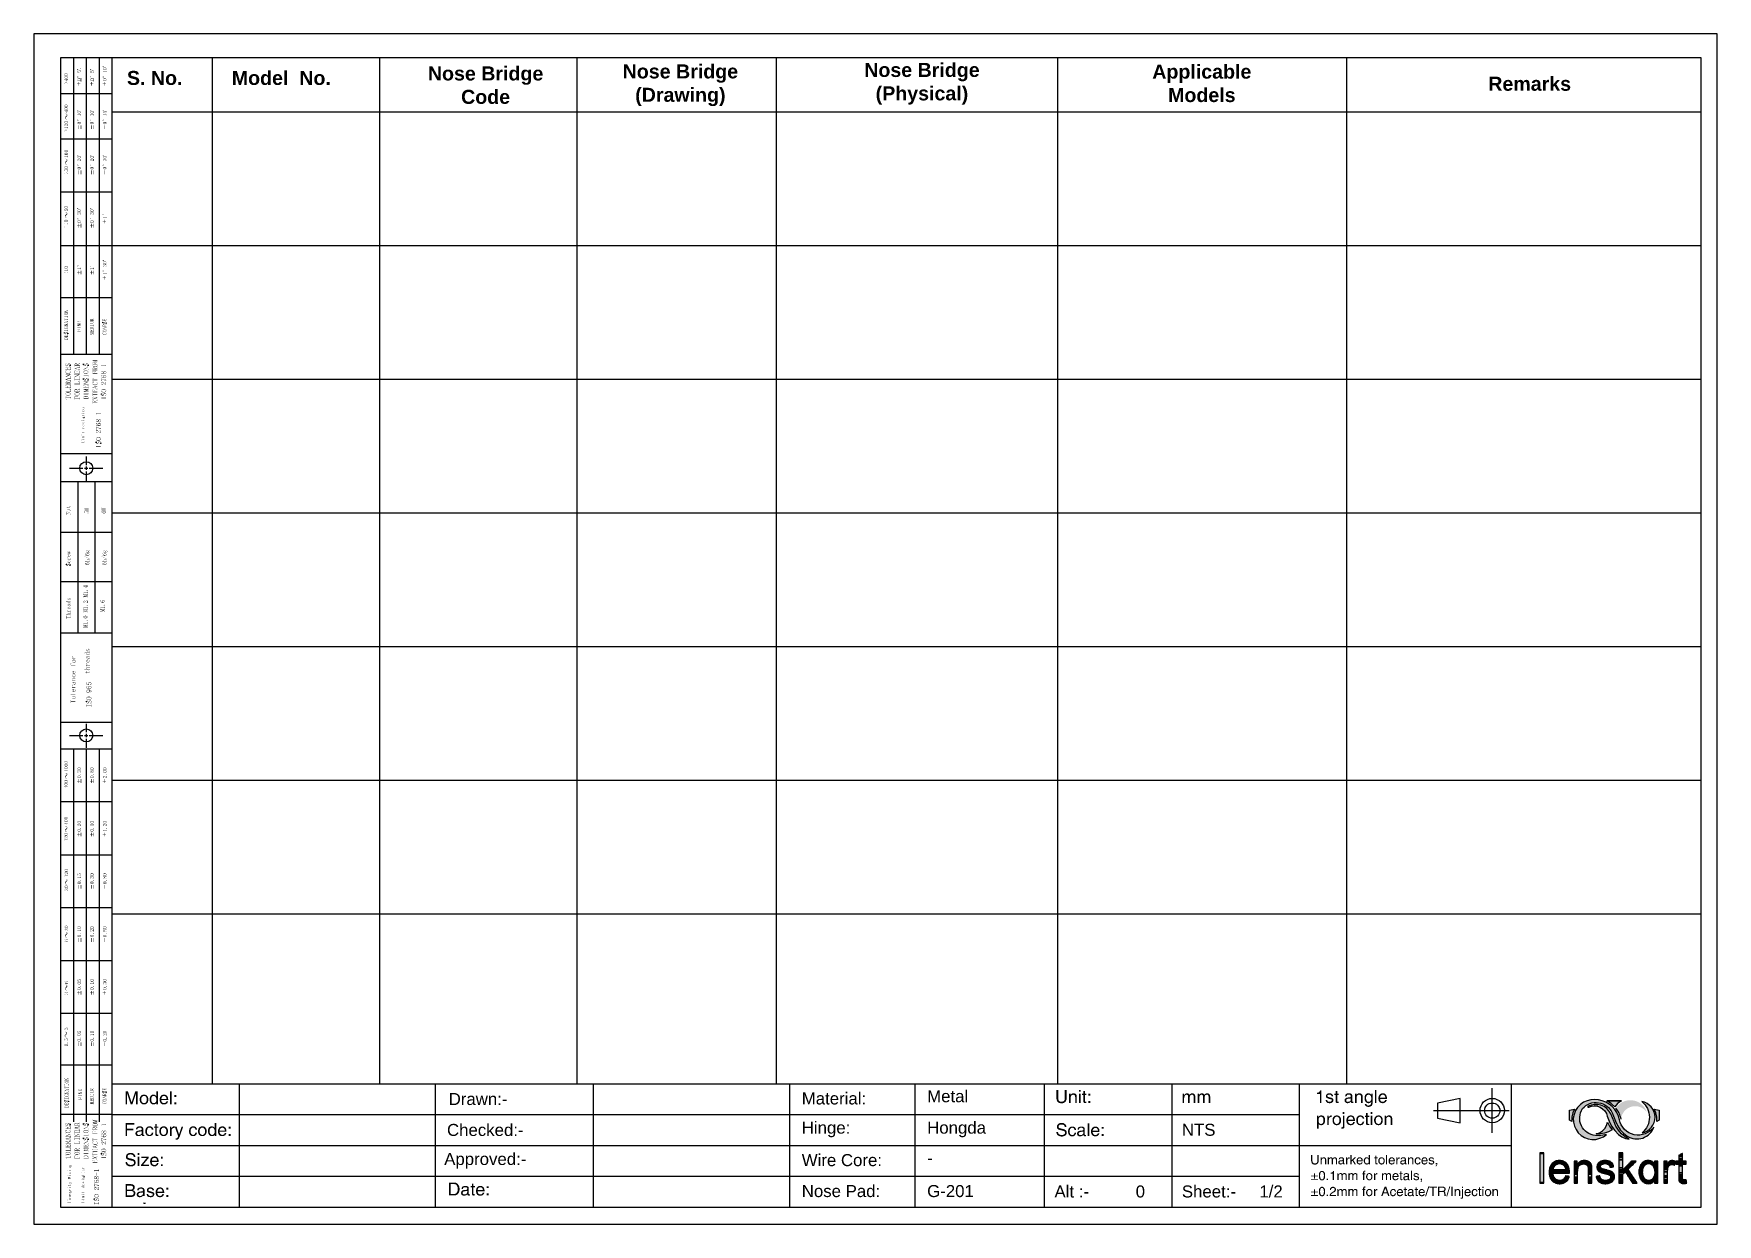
# Model space of a CAD drawing. Header units: inches. Extents: x 3613 to 8393, y -2205 to -794.
# Drawn here: x 4076.9 to 4496.9, y -2204.8 to -1907.8 of the extents above; entities that cross this region are included whole.
import ezdxf

# ---------------------------------------------------------------- set-up
doc = ezdxf.new("R2010")
doc.units = ezdxf.units.IN
doc.header["$MEASUREMENT"] = 0
doc.styles.get("Standard").update_dxf_attribs({"font": 'arial.ttf'})

msp = doc.modelspace()

# ---------------------------------------------------------------- texts
at = {"width": 34.34827, "attachment_point": 5}
for s, insert, char_height in [('{\\fArial|b1|i0|c0|p34;Nose Bridge (Physical)}', (4298.516, -1920.268), 3.5), ('{\\fArial|b1|i0|c0|p34;S. No.}', (4107.119, -1918.839), 3.5), ('{\\fArial|b1|i0|c0|p34;Model  No.}', (4138.704, -1918.839), 3.5), ('{\\fArial|b1|i0|c0|p34;Nose Bridge Code}', (4189.661, -1920.639), 3.5), ('{\\fArial|b1|i0|c0|p34;Nose Bridge (Drawing)}', (4238.252, -1920.639), 3.5), ('{\\fArial|b1|i0|c0|p34;Applicable Models}', (4368.331, -1920.183), 3.5), ('{\\fArial|b1|i0|c0|p34;Remarks}', (4450.111, -1920.288), 3.5), ('\\pxql;Metal ', (4316.985, -2172.836), 2.99966), ('Drawn:-', (4187.788, -2173.535), 2.9997), ('\\pxql;Material:', (4285.708, -2173.391), 2.99966), ('Checked:-', (4189.585, -2181.252), 2.9997), ('\\pxql;Hinge:', (4285.708, -2181.108), 2.99966), ('\\pxql;Hongda', (4316.985, -2181.108), 2.99966), ('\\pxql;NTS', (4380.525, -2181.208), 2.9997), ('Approved:-', (4189.585, -2188.925), 2.9997), ('\\pxql; Wire Core:', (4284.541, -2188.781), 2.99966), ('\\pxql;-', (4316.985, -2188.226), 2.9997), ('\\pxql;Nose Pad:', (4285.708, -2196.498), 2.99966), ('\\pxql;G-201', (4316.985, -2196.498), 2.99966), ('\\pxql;Alt :-          0', (4348.752, -2196.598), 2.99966), ('\\pxql;Sheet:-     1/2', (4380.525, -2196.598), 2.99966)]:
    msp.add_mtext(s, dxfattribs=dict(at, insert=insert, char_height=char_height))

# ---------------------------------------------------------------- blocks, each defined once
blk = doc.blocks.new('fr')
at = {"transparency": 33554559}
for points in [[(1488.16, -437.24), (1488.16, -444.82), (1489.15, -444.82), (1489.15, -437.24)], [(1498.94, -439.18), (1498.94, -439.23), (1498.72, -439.23), (1498.67, -439.27), (1498.58, -439.27), (1498.54, -439.32), (1498.45, -439.32), (1498.4, -439.36), (1498.31, -439.41), (1498.27, -439.41), (1498.22, -439.45), (1498.18, -439.45), (1498.09, -439.54), (1498.04, -439.54), (1497.95, -439.59), (1497.95, -439.63), (1497.9, -439.63), (1497.86, -439.68), (1497.86, -439.72), (1497.81, -439.72), (1497.81, -439.77), (1497.77, -439.77), (1497.77, -439.81), (1497.72, -439.86), (1497.68, -439.86), (1497.68, -439.9), (1497.63, -439.9), (1497.63, -439.95), (1497.59, -439.95), (1497.59, -439.99), (1497.54, -440.04), (1497.54, -440.08), (1497.5, -440.08), (1497.5, -439.32), (1496.69, -439.32), (1496.69, -444.82), (1497.59, -444.82), (1497.59, -441.8), (1497.63, -441.8), (1497.63, -441.26), (1497.68, -441.21), (1497.68, -441.03), (1497.72, -441.03), (1497.72, -440.85), (1497.81, -440.67), (1497.86, -440.62), (1497.86, -440.58), (1497.95, -440.49), (1497.95, -440.44), (1497.99, -440.44), (1498.04, -440.4), (1498.04, -440.35), (1498.09, -440.35), (1498.22, -440.22), (1498.27, -440.22), (1498.31, -440.17), (1498.4, -440.17), (1498.49, -440.08), (1498.58, -440.08), (1498.63, -440.04), (1498.76, -440.04), (1498.81, -439.99), (1499.35, -439.99), (1499.39, -440.04), (1499.53, -440.04), (1499.53, -440.08), (1499.62, -440.08), (1499.66, -440.13), (1499.71, -440.13), (1499.71, -440.17), (1499.8, -440.17), (1499.8, -440.22), (1499.85, -440.22), (1499.89, -440.26), (1499.89, -440.31), (1499.94, -440.31), (1499.98, -440.35), (1499.98, -440.4), (1500.07, -440.49), (1500.07, -440.53), (1500.12, -440.58), (1500.12, -440.67), (1500.21, -440.85), (1500.21, -444.82), (1501.15, -444.82), (1501.15, -440.76), (1501.11, -440.67), (1501.11, -440.49), (1501.06, -440.44), (1501.06, -440.31), (1501.02, -440.26), (1501.02, -440.17), (1500.97, -440.17), (1500.97, -440.04), (1500.93, -440.04), (1500.93, -439.99), (1500.88, -439.95), (1500.88, -439.9), (1500.84, -439.9), (1500.84, -439.86), (1500.79, -439.81), (1500.79, -439.77), (1500.75, -439.77), (1500.75, -439.72), (1500.7, -439.72), (1500.7, -439.68), (1500.66, -439.63), (1500.61, -439.63), (1500.61, -439.59), (1500.52, -439.54), (1500.48, -439.54), (1500.39, -439.45), (1500.34, -439.45), (1500.3, -439.41), (1500.25, -439.41), (1500.16, -439.36), (1500.12, -439.36), (1500.12, -439.32), (1500.03, -439.32), (1499.98, -439.27), (1499.85, -439.27), (1499.85, -439.23), (1499.57, -439.23), (1499.53, -439.18)], [(1504.04, -439.18), (1504, -439.23), (1503.77, -439.23), (1503.59, -439.32), (1503.46, -439.32), (1503.41, -439.36), (1503.37, -439.36), (1503.09, -439.5), (1503.05, -439.54), (1503, -439.54), (1502.82, -439.72), (1502.78, -439.72), (1502.78, -439.77), (1502.64, -439.9), (1502.64, -439.95), (1502.6, -439.95), (1502.6, -440.04), (1502.55, -440.04), (1502.55, -440.13), (1502.51, -440.13), (1502.51, -440.22), (1502.46, -440.22), (1502.46, -440.35), (1502.42, -440.35), (1502.42, -440.53), (1502.37, -440.53), (1502.37, -441.08), (1502.42, -441.12), (1502.42, -441.26), (1502.46, -441.26), (1502.46, -441.35), (1502.51, -441.35), (1502.51, -441.44), (1502.55, -441.44), (1502.55, -441.48), (1502.6, -441.53), (1502.6, -441.57), (1502.64, -441.57), (1502.64, -441.62), (1502.69, -441.62), (1502.69, -441.66), (1502.73, -441.66), (1502.73, -441.71), (1502.78, -441.71), (1502.78, -441.75), (1502.82, -441.75), (1502.82, -441.8), (1502.87, -441.8), (1502.87, -441.84), (1502.91, -441.84), (1502.91, -441.89), (1502.96, -441.89), (1503, -441.93), (1503.05, -441.93), (1503.05, -441.98), (1503.14, -441.98), (1503.14, -442.02), (1503.23, -442.02), (1503.32, -442.11), (1503.41, -442.11), (1503.41, -442.16), (1503.5, -442.16), (1503.55, -442.2), (1503.64, -442.2), (1503.68, -442.25), (1503.82, -442.25), (1503.86, -442.29), (1503.95, -442.29), (1504, -442.34), (1504.18, -442.34), (1504.18, -442.38), (1504.36, -442.38), (1504.36, -442.43), (1504.45, -442.43), (1504.54, -442.48), (1504.63, -442.48), (1504.67, -442.52), (1504.76, -442.52), (1504.85, -442.57), (1504.95, -442.57), (1505.04, -442.61), (1505.26, -442.66), (1505.31, -442.7), (1505.4, -442.7), (1505.4, -442.75), (1505.49, -442.75), (1505.53, -442.79), (1505.58, -442.79), (1505.58, -442.84), (1505.62, -442.84), (1505.71, -442.93), (1505.71, -442.97), (1505.76, -443.02), (1505.76, -443.06), (1505.8, -443.06), (1505.8, -443.29), (1505.85, -443.29), (1505.8, -443.33), (1505.8, -443.51), (1505.76, -443.51), (1505.76, -443.6), (1505.71, -443.65), (1505.71, -443.69), (1505.67, -443.69), (1505.67, -443.78), (1505.62, -443.78), (1505.58, -443.83), (1505.58, -443.87), (1505.53, -443.87), (1505.53, -443.92), (1505.49, -443.92), (1505.44, -443.96), (1505.4, -443.96), (1505.35, -444.01), (1505.31, -444.01), (1505.31, -444.05), (1505.22, -444.05), (1505.17, -444.1), (1504.99, -444.1), (1504.95, -444.15), (1504.13, -444.15), (1504.09, -444.1), (1503.95, -444.1), (1503.95, -444.05), (1503.82, -444.05), (1503.82, -444.01), (1503.77, -444.01), (1503.73, -443.96), (1503.68, -443.96), (1503.64, -443.92), (1503.59, -443.92), (1503.59, -443.87), (1503.55, -443.87), (1503.5, -443.83), (1503.5, -443.78), (1503.46, -443.78), (1503.46, -443.74), (1503.41, -443.74), (1503.41, -443.69), (1503.37, -443.69), (1503.37, -443.65), (1503.32, -443.6), (1503.32, -443.56), (1503.28, -443.51), (1503.28, -443.42), (1503.23, -443.42), (1503.23, -443.33), (1503.19, -443.33), (1503.19, -443.2), (1503.14, -443.15), (1503.14, -443.02), (1502.96, -443.02), (1502.91, -443.06), (1502.73, -443.06), (1502.69, -443.11), (1502.46, -443.11), (1502.37, -443.15), (1502.19, -443.15), (1502.19, -443.2), (1502.24, -443.2), (1502.24, -443.38), (1502.28, -443.38), (1502.28, -443.51), (1502.33, -443.56), (1502.33, -443.65), (1502.37, -443.69), (1502.37, -443.78), (1502.42, -443.78), (1502.42, -443.87), (1502.46, -443.87), (1502.46, -443.92), (1502.51, -443.96), (1502.51, -444.05), (1502.55, -444.05), (1502.55, -444.1), (1502.6, -444.1), (1502.6, -444.15), (1502.64, -444.15), (1502.64, -444.24), (1502.69, -444.24), (1502.78, -444.33), (1502.78, -444.37), (1502.82, -444.37), (1502.87, -444.42), (1502.87, -444.46), (1502.91, -444.46), (1502.91, -444.51), (1502.96, -444.51), (1503, -444.55), (1503.05, -444.55), (1503.09, -444.6), (1503.19, -444.64), (1503.23, -444.69), (1503.28, -444.69), (1503.41, -444.73), (1503.46, -444.78), (1504, -444.91), (1504.22, -444.91), (1504.4, -444.96), (1504.63, -444.96), (1504.81, -444.91), (1505.04, -444.91), (1505.4, -444.82), (1505.44, -444.82), (1505.58, -444.78), (1505.62, -444.73), (1505.76, -444.69), (1505.8, -444.69), (1505.89, -444.64), (1505.94, -444.6), (1506.03, -444.55), (1506.07, -444.51), (1506.12, -444.51), (1506.12, -444.46), (1506.16, -444.46), (1506.21, -444.42), (1506.21, -444.37), (1506.25, -444.37), (1506.39, -444.24), (1506.39, -444.19), (1506.43, -444.19), (1506.43, -444.15), (1506.48, -444.15), (1506.48, -444.1), (1506.52, -444.1), (1506.52, -444.01), (1506.57, -444.01), (1506.57, -443.96), (1506.62, -443.92), (1506.62, -443.87), (1506.66, -443.87), (1506.66, -443.74), (1506.71, -443.74), (1506.71, -443.6), (1506.75, -443.6), (1506.75, -443.33), (1506.8, -443.29), (1506.8, -443.06), (1506.75, -443.06), (1506.75, -442.79), (1506.71, -442.79), (1506.71, -442.66), (1506.66, -442.61), (1506.66, -442.57), (1506.62, -442.52), (1506.62, -442.48), (1506.57, -442.43), (1506.57, -442.38), (1506.52, -442.38), (1506.52, -442.34), (1506.48, -442.34), (1506.48, -442.25), (1506.43, -442.25), (1506.39, -442.2), (1506.34, -442.2), (1506.34, -442.16), (1506.3, -442.16), (1506.3, -442.11), (1506.25, -442.11), (1506.21, -442.02), (1506.12, -442.02), (1506.12, -441.98), (1506.07, -441.98), (1506.03, -441.93), (1505.98, -441.93), (1505.94, -441.89), (1505.89, -441.89), (1505.85, -441.84), (1505.76, -441.84), (1505.71, -441.8), (1505.62, -441.8), (1505.58, -441.75), (1505.49, -441.75), (1505.44, -441.71), (1505.31, -441.71), (1505.31, -441.66), (1505.17, -441.66), (1505.13, -441.62), (1504.99, -441.62), (1504.95, -441.57), (1504.85, -441.57), (1504.85, -441.53), (1504.72, -441.53), (1504.67, -441.48), (1504.49, -441.48), (1504.49, -441.44), (1504.36, -441.44), (1504.31, -441.39), (1504.22, -441.39), (1504.22, -441.35), (1504.04, -441.35), (1504.04, -441.3), (1503.86, -441.3), (1503.77, -441.26), (1503.73, -441.26), (1503.73, -441.21), (1503.64, -441.21), (1503.55, -441.12), (1503.5, -441.12), (1503.46, -441.08), (1503.46, -441.03), (1503.41, -441.03), (1503.37, -440.94), (1503.32, -440.9), (1503.32, -440.81), (1503.28, -440.81), (1503.28, -440.49), (1503.32, -440.44), (1503.32, -440.4), (1503.37, -440.35), (1503.37, -440.31), (1503.41, -440.31), (1503.46, -440.26), (1503.46, -440.22), (1503.5, -440.22), (1503.59, -440.13), (1503.64, -440.13), (1503.64, -440.08), (1503.73, -440.08), (1503.73, -440.04), (1503.86, -440.04), (1503.91, -439.99), (1504.13, -439.99), (1504.18, -439.95), (1504.72, -439.95), (1504.76, -439.99), (1504.95, -439.99), (1504.99, -440.04), (1505.08, -440.04), (1505.08, -440.08), (1505.17, -440.08), (1505.17, -440.13), (1505.22, -440.13), (1505.26, -440.17), (1505.31, -440.17), (1505.31, -440.22), (1505.35, -440.22), (1505.44, -440.31), (1505.44, -440.35), (1505.49, -440.35), (1505.49, -440.4), (1505.53, -440.44), (1505.53, -440.49), (1505.58, -440.53), (1505.58, -440.58), (1505.62, -440.62), (1505.62, -440.81), (1505.67, -440.81), (1505.67, -440.85), (1505.85, -440.85), (1505.85, -440.81), (1506.16, -440.81), (1506.21, -440.76), (1506.52, -440.76), (1506.52, -440.72), (1506.57, -440.72), (1506.57, -440.62), (1506.52, -440.62), (1506.52, -440.44), (1506.48, -440.4), (1506.48, -440.26), (1506.43, -440.26), (1506.43, -440.17), (1506.39, -440.13), (1506.39, -440.04), (1506.34, -440.04), (1506.34, -439.99), (1506.3, -439.99), (1506.3, -439.9), (1506.25, -439.9), (1506.25, -439.86), (1506.07, -439.68), (1505.98, -439.63), (1505.89, -439.54), (1505.8, -439.5), (1505.76, -439.45), (1505.71, -439.45), (1505.53, -439.36), (1505.44, -439.36), (1505.4, -439.32), (1505.31, -439.32), (1505.17, -439.27), (1505.08, -439.23), (1504.81, -439.23), (1504.76, -439.18)], [(1520.97, -439.18), (1520.92, -439.23), (1520.79, -439.23), (1520.74, -439.27), (1520.65, -439.27), (1520.65, -439.32), (1520.61, -439.32), (1520.56, -439.36), (1520.52, -439.36), (1520.52, -439.41), (1520.47, -439.41), (1520.24, -439.63), (1520.24, -439.68), (1520.2, -439.68), (1520.2, -439.72), (1520.11, -439.81), (1520.11, -439.86), (1520.06, -439.86), (1520.06, -439.9), (1520.02, -439.95), (1520.02, -439.99), (1519.97, -440.04), (1519.97, -440.08), (1519.93, -440.13), (1519.93, -439.32), (1519.07, -439.32), (1519.07, -444.82), (1520.02, -444.82), (1520.02, -441.57), (1520.06, -441.48), (1520.06, -441.17), (1520.2, -440.76), (1520.29, -440.62), (1520.34, -440.53), (1520.34, -440.49), (1520.43, -440.44), (1520.47, -440.4), (1520.52, -440.35), (1520.52, -440.31), (1520.56, -440.31), (1520.61, -440.26), (1520.65, -440.26), (1520.65, -440.22), (1520.74, -440.22), (1520.79, -440.17), (1521.01, -440.17), (1521.06, -440.13), (1521.19, -440.13), (1521.19, -440.17), (1521.42, -440.17), (1521.46, -440.22), (1521.51, -440.22), (1521.51, -440.26), (1521.6, -440.26), (1521.64, -440.31), (1521.69, -440.31), (1521.73, -440.35), (1521.78, -440.31), (1521.78, -440.22), (1521.82, -440.22), (1521.82, -440.13), (1521.87, -440.08), (1521.87, -439.99), (1521.91, -439.95), (1521.91, -439.86), (1521.96, -439.86), (1521.96, -439.77), (1522.01, -439.72), (1522.01, -439.63), (1522.05, -439.59), (1522.05, -439.45), (1521.96, -439.45), (1521.96, -439.41), (1521.91, -439.41), (1521.87, -439.36), (1521.82, -439.36), (1521.78, -439.32), (1521.69, -439.32), (1521.69, -439.27), (1521.6, -439.27), (1521.51, -439.23), (1521.33, -439.23), (1521.33, -439.18)], [(1523.72, -437.38), (1523.68, -437.42), (1523.63, -437.42), (1523.63, -437.47), (1523.58, -437.47), (1523.49, -437.51), (1523.45, -437.56), (1523.36, -437.6), (1523.31, -437.6), (1523.22, -437.69), (1523.18, -437.69), (1523.04, -437.83), (1522.95, -437.83), (1522.91, -437.87), (1522.86, -437.87), (1522.86, -437.92), (1522.82, -437.92), (1522.82, -439.32), (1522.1, -439.32), (1522.1, -440.04), (1522.82, -440.04), (1522.82, -444.01), (1522.86, -444.01), (1522.86, -444.19), (1522.91, -444.24), (1522.91, -444.33), (1522.95, -444.37), (1522.95, -444.42), (1523.04, -444.51), (1523.04, -444.55), (1523.09, -444.55), (1523.22, -444.69), (1523.4, -444.78), (1523.49, -444.78), (1523.54, -444.82), (1523.63, -444.82), (1523.68, -444.87), (1524.53, -444.87), (1524.58, -444.82), (1524.71, -444.82), (1524.76, -444.78), (1524.8, -444.78), (1524.76, -444.73), (1524.76, -444.51), (1524.71, -444.46), (1524.71, -444.24), (1524.67, -444.19), (1524.67, -443.96), (1524.58, -443.96), (1524.53, -444.01), (1524.08, -444.01), (1524.08, -443.96), (1523.95, -443.96), (1523.9, -443.92), (1523.9, -443.87), (1523.86, -443.87), (1523.86, -443.83), (1523.81, -443.83), (1523.81, -443.78), (1523.77, -443.78), (1523.77, -443.69), (1523.72, -443.69), (1523.72, -440.04), (1524.67, -440.04), (1524.67, -439.32), (1523.72, -439.32)]]:
    blk.add_hatch(color=256, dxfattribs=at).paths.add_polyline_path(points)
h = blk.add_hatch(color=256, dxfattribs=at)
h.paths.add_polyline_path([(1495.51, -441.57), (1495.51, -441.26), (1495.47, -441.26), (1495.47, -441.12), (1495.42, -441.03), (1495.42, -440.94), (1495.38, -440.9), (1495.38, -440.81), (1495.33, -440.76), (1495.33, -440.67), (1495.29, -440.62), (1495.24, -440.53), (1495.24, -440.44), (1495.2, -440.4), (1495.2, -440.35), (1495.15, -440.35), (1495.11, -440.26), (1495.11, -440.22), (1495.02, -440.13), (1495.02, -440.08), (1494.97, -440.08), (1494.97, -440.04), (1494.93, -440.04), (1494.93, -439.99), (1494.88, -439.99), (1494.88, -439.95), (1494.61, -439.68), (1494.56, -439.68), (1494.47, -439.59), (1494.43, -439.59), (1494.34, -439.5), (1494.29, -439.5), (1494.2, -439.45), (1494.16, -439.41), (1494.07, -439.36), (1493.98, -439.36), (1493.93, -439.32), (1493.84, -439.27), (1493.8, -439.27), (1493.66, -439.23), (1493.44, -439.23), (1493.3, -439.18), (1492.71, -439.18), (1492.62, -439.23), (1492.44, -439.23), (1492.31, -439.27), (1492.26, -439.27), (1492.13, -439.32), (1492.13, -439.36), (1491.99, -439.36), (1491.95, -439.41), (1491.86, -439.45), (1491.81, -439.5), (1491.72, -439.5), (1491.63, -439.59), (1491.5, -439.68), (1491.41, -439.77), (1491.36, -439.77), (1491.36, -439.81), (1491.32, -439.81), (1491.32, -439.86), (1491.27, -439.86), (1491.23, -439.9), (1491.23, -439.95), (1491.18, -439.95), (1491.18, -439.99), (1491.13, -439.99), (1491.13, -440.04), (1491.09, -440.04), (1491.09, -440.08), (1491.04, -440.13), (1491.04, -440.17), (1491, -440.17), (1491, -440.26), (1490.95, -440.26), (1490.91, -440.35), (1490.91, -440.4), (1490.86, -440.4), (1490.86, -440.44), (1490.82, -440.49), (1490.82, -440.53), (1490.77, -440.62), (1490.73, -440.67), (1490.73, -440.76), (1490.68, -440.76), (1490.68, -440.85), (1490.64, -440.9), (1490.64, -441.03), (1490.59, -441.03), (1490.59, -441.21), (1490.55, -441.26), (1490.55, -441.53), (1490.5, -441.57), (1490.5, -442.66), (1490.55, -442.79), (1490.55, -442.88), (1490.59, -442.97), (1490.59, -443.11), (1490.64, -443.15), (1490.64, -443.29), (1490.68, -443.29), (1490.68, -443.38), (1490.73, -443.42), (1490.77, -443.51), (1490.77, -443.6), (1490.82, -443.6), (1490.82, -443.69), (1490.86, -443.69), (1490.86, -443.78), (1490.91, -443.78), (1490.91, -443.83), (1491, -443.92), (1491, -443.96), (1491.04, -443.96), (1491.04, -444.01), (1491.09, -444.05), (1491.13, -444.05), (1491.13, -444.15), (1491.18, -444.15), (1491.18, -444.19), (1491.23, -444.19), (1491.23, -444.24), (1491.27, -444.24), (1491.32, -444.33), (1491.36, -444.37), (1491.45, -444.42), (1491.5, -444.46), (1491.59, -444.51), (1491.63, -444.55), (1491.72, -444.6), (1491.77, -444.6), (1491.86, -444.64), (1491.9, -444.69), (1491.99, -444.73), (1492.04, -444.73), (1492.31, -444.82), (1492.35, -444.82), (1492.62, -444.91), (1492.94, -444.91), (1492.99, -444.96), (1493.26, -444.96), (1493.3, -444.91), (1493.62, -444.91), (1493.71, -444.87), (1493.75, -444.87), (1494.02, -444.78), (1494.07, -444.78), (1494.16, -444.73), (1494.2, -444.73), (1494.29, -444.69), (1494.34, -444.64), (1494.43, -444.6), (1494.47, -444.6), (1494.56, -444.55), (1494.61, -444.51), (1494.7, -444.46), (1494.75, -444.42), (1494.84, -444.37), (1494.88, -444.33), (1494.93, -444.24), (1494.97, -444.24), (1494.97, -444.19), (1495.02, -444.19), (1495.02, -444.15), (1495.06, -444.15), (1495.06, -444.1), (1495.15, -444.01), (1495.15, -443.96), (1495.2, -443.96), (1495.2, -443.92), (1495.24, -443.87), (1495.24, -443.83), (1495.29, -443.83), (1495.29, -443.74), (1495.33, -443.69), (1495.42, -443.51), (1495.42, -443.42), (1495.47, -443.42), (1495.47, -443.29), (1495.51, -443.29), (1495.51, -443.15), (1495.38, -443.15), (1495.29, -443.11), (1495.06, -443.11), (1494.97, -443.06), (1494.66, -443.06), (1494.61, -443.02), (1494.56, -443.02), (1494.56, -443.11), (1494.52, -443.11), (1494.52, -443.2), (1494.47, -443.2), (1494.47, -443.29), (1494.43, -443.33), (1494.43, -443.38), (1494.38, -443.42), (1494.29, -443.6), (1494.25, -443.6), (1494.2, -443.69), (1494.16, -443.74), (1494.16, -443.78), (1494.11, -443.78), (1494.11, -443.83), (1494.07, -443.83), (1493.98, -443.92), (1493.93, -443.92), (1493.89, -443.96), (1493.84, -443.96), (1493.84, -444.01), (1493.8, -444.01), (1493.75, -444.05), (1493.66, -444.05), (1493.62, -444.1), (1493.53, -444.1), (1493.48, -444.15), (1492.71, -444.15), (1492.71, -444.1), (1492.58, -444.1), (1492.58, -444.05), (1492.44, -444.05), (1492.44, -444.01), (1492.35, -444.01), (1492.35, -443.96), (1492.31, -443.96), (1492.26, -443.92), (1492.22, -443.92), (1492.13, -443.83), (1492.08, -443.83), (1492.08, -443.78), (1492.04, -443.78), (1492.04, -443.74), (1491.99, -443.69), (1491.95, -443.69), (1491.86, -443.51), (1491.81, -443.51), (1491.77, -443.42), (1491.72, -443.38), (1491.72, -443.29), (1491.68, -443.29), (1491.68, -443.2), (1491.63, -443.2), (1491.63, -443.11), (1491.59, -443.11), (1491.59, -442.97), (1491.54, -442.88), (1491.54, -442.84), (1491.5, -442.79), (1491.5, -442.48), (1491.45, -442.48), (1491.45, -442.29), (1495.56, -442.29), (1495.56, -441.57)])
h.paths.add_polyline_path([(1494.56, -441.26), (1494.56, -441.53), (1491.5, -441.53), (1491.5, -441.35), (1491.54, -441.35), (1491.54, -441.12), (1491.59, -441.12), (1491.59, -441.03), (1491.63, -440.99), (1491.63, -440.9), (1491.68, -440.85), (1491.68, -440.81), (1491.72, -440.76), (1491.72, -440.72), (1491.77, -440.67), (1491.77, -440.62), (1491.81, -440.62), (1491.86, -440.53), (1491.9, -440.49), (1491.9, -440.44), (1491.99, -440.4), (1491.99, -440.35), (1492.04, -440.35), (1492.08, -440.26), (1492.13, -440.26), (1492.22, -440.17), (1492.26, -440.17), (1492.31, -440.13), (1492.35, -440.13), (1492.35, -440.08), (1492.44, -440.08), (1492.44, -440.04), (1492.53, -440.04), (1492.58, -439.99), (1492.71, -439.99), (1492.8, -439.95), (1493.35, -439.95), (1493.39, -439.99), (1493.53, -439.99), (1493.57, -440.04), (1493.66, -440.04), (1493.71, -440.08), (1493.75, -440.08), (1493.8, -440.13), (1493.84, -440.13), (1493.89, -440.17), (1493.98, -440.22), (1493.98, -440.26), (1494.02, -440.26), (1494.07, -440.35), (1494.11, -440.35), (1494.11, -440.4), (1494.16, -440.4), (1494.2, -440.44), (1494.2, -440.49), (1494.25, -440.53), (1494.29, -440.62), (1494.34, -440.62), (1494.34, -440.67), (1494.38, -440.72), (1494.38, -440.76), (1494.43, -440.81), (1494.43, -440.9), (1494.47, -440.94), (1494.47, -441.03), (1494.52, -441.12), (1494.52, -441.26)], flags=0)
h = blk.add_hatch(color=256, dxfattribs=at)
h.paths.add_polyline_path([(1510.54, -441.98), (1510.54, -441.93), (1510.5, -441.93), (1510.5, -441.84), (1510.45, -441.84), (1510.41, -441.75), (1510.36, -441.71), (1510.36, -441.66), (1510.32, -441.66), (1510.32, -441.57), (1510.27, -441.57), (1510.27, -441.53), (1510.23, -441.48), (1510.23, -441.44), (1510.18, -441.44), (1510.18, -441.39), (1510.14, -441.35), (1510.14, -441.3), (1510.18, -441.3), (1510.63, -440.85), (1510.68, -440.85), (1510.68, -440.81), (1510.72, -440.81), (1510.72, -440.76), (1510.77, -440.76), (1510.81, -440.72), (1510.86, -440.62), (1510.9, -440.58), (1510.99, -440.53), (1510.99, -440.49), (1511.08, -440.44), (1511.08, -440.4), (1511.13, -440.35), (1511.17, -440.35), (1511.17, -440.31), (1511.22, -440.26), (1511.26, -440.26), (1511.26, -440.22), (1511.31, -440.22), (1511.35, -440.17), (1511.35, -440.13), (1511.4, -440.13), (1511.4, -440.08), (1511.44, -440.08), (1511.49, -440.04), (1511.49, -439.99), (1511.53, -439.99), (1511.53, -439.95), (1511.58, -439.95), (1511.58, -439.9), (1511.62, -439.9), (1511.94, -439.59), (1511.99, -439.54), (1512.03, -439.54), (1512.03, -439.5), (1512.08, -439.5), (1512.08, -439.45), (1512.12, -439.41), (1512.17, -439.41), (1512.17, -439.36), (1512.21, -439.36), (1512.21, -439.32), (1510.99, -439.32), (1510.99, -439.36), (1510.95, -439.41), (1510.9, -439.41), (1510.9, -439.45), (1510.86, -439.45), (1510.86, -439.5), (1510.81, -439.5), (1510.81, -439.54), (1510.72, -439.63), (1510.68, -439.63), (1510.68, -439.68), (1510.63, -439.68), (1510.63, -439.72), (1510.45, -439.9), (1510.41, -439.9), (1510.41, -439.95), (1510.36, -439.95), (1510.36, -439.99), (1510.14, -440.22), (1510.14, -440.26), (1510.09, -440.26), (1509.95, -440.4), (1509.95, -440.44), (1509.86, -440.49), (1509.86, -440.53), (1509.82, -440.53), (1509.73, -440.62), (1509.68, -440.72), (1509.59, -440.76), (1509.59, -440.81), (1509.55, -440.81), (1509.55, -440.85), (1509.5, -440.85), (1509.28, -441.08), (1509.28, -441.12), (1509.23, -441.12), (1509.23, -441.17), (1509.19, -441.17), (1509.19, -441.21), (1509.14, -441.21), (1509.1, -441.26), (1509.1, -441.3), (1509.05, -441.3), (1509.05, -441.35), (1509.01, -441.35), (1509.01, -441.39), (1508.96, -441.39), (1508.96, -441.44), (1508.92, -441.44), (1508.92, -441.48), (1508.87, -441.48), (1508.87, -441.53), (1508.83, -441.53), (1508.83, -437.24), (1507.88, -437.24), (1507.88, -444.82), (1508.83, -444.82), (1508.83, -442.61), (1508.87, -442.61), (1508.87, -442.57), (1508.96, -442.48), (1509.05, -442.43), (1509.05, -442.38), (1509.14, -442.29), (1509.28, -442.2), (1509.46, -442.02), (1509.5, -442.02), (1509.55, -442.07), (1509.55, -442.11), (1509.59, -442.16), (1509.59, -442.2), (1509.64, -442.2), (1509.64, -442.25), (1509.68, -442.29), (1509.68, -442.34), (1509.73, -442.34), (1509.73, -442.38), (1509.77, -442.43), (1509.82, -442.52), (1509.82, -442.57), (1509.86, -442.57), (1509.86, -442.61), (1509.91, -442.66), (1509.91, -442.7), (1510, -442.79), (1510.05, -442.88), (1510.09, -442.93), (1510.09, -442.97), (1510.18, -443.06), (1510.18, -443.11), (1510.27, -443.2), (1510.27, -443.24), (1510.32, -443.29), (1510.36, -443.33), (1510.36, -443.38), (1510.41, -443.38), (1510.41, -443.42), (1510.45, -443.51), (1510.5, -443.51), (1510.5, -443.56), (1510.54, -443.6), (1510.54, -443.65), (1510.59, -443.69), (1510.59, -443.74), (1510.63, -443.74), (1510.63, -443.78), (1510.68, -443.83), (1510.68, -443.87), (1510.72, -443.87), (1510.72, -443.92), (1510.77, -443.96), (1510.77, -444.01), (1510.81, -444.01), (1510.81, -444.1), (1510.86, -444.1), (1510.86, -444.15), (1510.9, -444.15), (1510.9, -444.24), (1510.95, -444.24), (1510.95, -444.28), (1510.99, -444.33), (1510.99, -444.37), (1511.04, -444.37), (1511.04, -444.42), (1511.08, -444.46), (1511.08, -444.51), (1511.13, -444.51), (1511.13, -444.6), (1511.17, -444.6), (1511.17, -444.64), (1511.22, -444.64), (1511.22, -444.73), (1511.26, -444.73), (1511.26, -444.78), (1511.31, -444.78), (1511.31, -444.82), (1512.44, -444.82), (1512.44, -444.78), (1512.39, -444.73), (1512.39, -444.69), (1512.35, -444.69), (1512.35, -444.64), (1512.3, -444.64), (1512.3, -444.6), (1512.26, -444.55), (1512.26, -444.51), (1512.21, -444.46), (1512.21, -444.42), (1512.17, -444.37), (1512.12, -444.37), (1512.12, -444.28), (1512.08, -444.28), (1512.08, -444.24), (1512.03, -444.19), (1512.03, -444.15), (1511.99, -444.15), (1511.99, -444.1), (1511.94, -444.05), (1511.94, -444.01), (1511.9, -444.01), (1511.9, -443.96), (1511.85, -443.92), (1511.85, -443.87), (1511.81, -443.87), (1511.81, -443.83), (1511.76, -443.78), (1511.76, -443.74), (1511.71, -443.74), (1511.71, -443.69), (1511.67, -443.65), (1511.67, -443.6), (1511.58, -443.51), (1511.53, -443.42), (1511.49, -443.42), (1511.49, -443.33), (1511.4, -443.24), (1511.4, -443.2), (1511.35, -443.15), (1511.31, -443.15), (1511.31, -443.06), (1511.17, -442.93), (1511.17, -442.88), (1511.13, -442.79), (1511.08, -442.79), (1511.08, -442.75), (1510.95, -442.61), (1510.95, -442.52), (1510.9, -442.52), (1510.86, -442.43), (1510.81, -442.38), (1510.81, -442.34), (1510.77, -442.34), (1510.77, -442.25), (1510.72, -442.2), (1510.68, -442.2), (1510.68, -442.11), (1510.59, -442.02), (1510.59, -441.98)])
h.paths.add_polyline_path([(1509.05, -441.71), (1508.96, -441.66), (1509.01, -441.66)], flags=0)
h.paths.add_polyline_path([(1509.41, -441.98), (1509.37, -441.93), (1509.41, -441.93)], flags=0)
h = blk.add_hatch(color=256, dxfattribs=at)
h.paths.add_polyline_path([(1513.25, -443.65), (1513.25, -443.74), (1513.29, -443.74), (1513.29, -443.83), (1513.34, -443.83), (1513.34, -443.87), (1513.38, -443.92), (1513.38, -443.96), (1513.48, -444.05), (1513.48, -444.1), (1513.52, -444.1), (1513.52, -444.15), (1513.57, -444.15), (1513.57, -444.19), (1513.61, -444.19), (1513.61, -444.24), (1513.66, -444.24), (1513.66, -444.28), (1513.7, -444.28), (1513.7, -444.33), (1513.75, -444.37), (1513.79, -444.37), (1513.93, -444.51), (1513.97, -444.51), (1514.06, -444.6), (1514.11, -444.6), (1514.11, -444.64), (1514.2, -444.64), (1514.29, -444.73), (1514.38, -444.73), (1514.38, -444.78), (1514.51, -444.78), (1514.51, -444.82), (1514.6, -444.82), (1514.65, -444.87), (1514.78, -444.87), (1514.87, -444.91), (1515.19, -444.91), (1515.24, -444.96), (1515.33, -444.91), (1515.6, -444.91), (1515.69, -444.87), (1515.82, -444.87), (1515.87, -444.82), (1515.96, -444.82), (1515.96, -444.78), (1516.05, -444.78), (1516.09, -444.73), (1516.14, -444.73), (1516.18, -444.69), (1516.23, -444.69), (1516.23, -444.64), (1516.32, -444.64), (1516.32, -444.6), (1516.36, -444.6), (1516.41, -444.55), (1516.41, -444.51), (1516.45, -444.51), (1516.63, -444.33), (1516.63, -444.28), (1516.68, -444.28), (1516.68, -444.24), (1516.72, -444.24), (1516.72, -444.15), (1516.77, -444.15), (1516.77, -444.82), (1517.63, -444.82), (1517.63, -439.32), (1516.72, -439.32), (1516.72, -439.9), (1516.68, -439.9), (1516.68, -439.86), (1516.63, -439.86), (1516.63, -439.81), (1516.59, -439.81), (1516.59, -439.77), (1516.54, -439.72), (1516.5, -439.72), (1516.5, -439.68), (1516.45, -439.68), (1516.45, -439.63), (1516.41, -439.63), (1516.41, -439.59), (1516.36, -439.59), (1516.32, -439.54), (1516.27, -439.54), (1516.27, -439.5), (1516.23, -439.5), (1516.23, -439.45), (1516.18, -439.45), (1516.14, -439.41), (1516.09, -439.41), (1516.05, -439.36), (1515.96, -439.36), (1515.96, -439.32), (1515.87, -439.32), (1515.87, -439.27), (1515.73, -439.27), (1515.64, -439.23), (1515.51, -439.23), (1515.46, -439.18), (1514.87, -439.18), (1514.83, -439.23), (1514.69, -439.23), (1514.6, -439.27), (1514.47, -439.27), (1514.47, -439.32), (1514.33, -439.32), (1514.33, -439.36), (1514.29, -439.36), (1514.24, -439.41), (1514.15, -439.41), (1514.15, -439.45), (1514.06, -439.45), (1514.06, -439.5), (1514.02, -439.5), (1513.97, -439.54), (1513.93, -439.54), (1513.93, -439.59), (1513.88, -439.59), (1513.79, -439.68), (1513.75, -439.68), (1513.75, -439.72), (1513.7, -439.72), (1513.7, -439.77), (1513.57, -439.9), (1513.52, -439.9), (1513.52, -439.95), (1513.43, -440.04), (1513.43, -440.08), (1513.38, -440.13), (1513.38, -440.17), (1513.25, -440.31), (1513.25, -440.35), (1513.2, -440.4), (1513.2, -440.49), (1513.16, -440.49), (1513.16, -440.58), (1513.11, -440.62), (1513.11, -440.72), (1513.07, -440.76), (1513.07, -440.85), (1513.02, -440.85), (1513.02, -440.94), (1512.98, -440.99), (1512.98, -441.17), (1512.93, -441.21), (1512.93, -441.44), (1512.89, -441.44), (1512.89, -442.61), (1512.93, -442.66), (1512.93, -442.79), (1512.98, -442.88), (1512.98, -443.02), (1513.02, -443.06), (1513.02, -443.15), (1513.07, -443.2), (1513.07, -443.29), (1513.11, -443.33), (1513.11, -443.42), (1513.16, -443.51), (1513.2, -443.56), (1513.2, -443.65)])
h.paths.add_polyline_path([(1514.33, -443.74), (1514.33, -443.69), (1514.29, -443.65), (1514.29, -443.6), (1514.2, -443.51), (1514.15, -443.42), (1514.11, -443.38), (1514.11, -443.33), (1514.06, -443.29), (1514.06, -443.2), (1513.97, -443.11), (1513.97, -443.02), (1513.93, -442.97), (1513.93, -442.79), (1513.88, -442.79), (1513.88, -442.66), (1513.84, -442.61), (1513.84, -442.2), (1513.79, -442.16), (1513.79, -441.89), (1513.84, -441.89), (1513.84, -441.48), (1513.88, -441.44), (1513.88, -441.26), (1513.93, -441.21), (1513.93, -441.08), (1513.97, -441.03), (1513.97, -440.99), (1514.02, -440.94), (1514.02, -440.85), (1514.06, -440.85), (1514.06, -440.76), (1514.11, -440.76), (1514.11, -440.72), (1514.15, -440.62), (1514.15, -440.58), (1514.2, -440.53), (1514.24, -440.53), (1514.24, -440.49), (1514.29, -440.44), (1514.29, -440.4), (1514.33, -440.35), (1514.38, -440.35), (1514.38, -440.31), (1514.42, -440.26), (1514.47, -440.26), (1514.47, -440.22), (1514.51, -440.22), (1514.65, -440.08), (1514.69, -440.08), (1514.87, -439.99), (1514.96, -439.99), (1515.01, -439.95), (1515.55, -439.95), (1515.64, -439.99), (1515.73, -439.99), (1515.82, -440.04), (1515.87, -440.08), (1515.91, -440.08), (1515.96, -440.13), (1516, -440.13), (1516, -440.17), (1516.09, -440.22), (1516.14, -440.22), (1516.14, -440.26), (1516.23, -440.31), (1516.23, -440.35), (1516.27, -440.35), (1516.32, -440.4), (1516.32, -440.44), (1516.36, -440.49), (1516.36, -440.53), (1516.45, -440.62), (1516.5, -440.72), (1516.5, -440.76), (1516.54, -440.81), (1516.54, -440.85), (1516.59, -440.85), (1516.59, -440.94), (1516.63, -440.99), (1516.63, -441.03), (1516.68, -441.08), (1516.68, -441.21), (1516.72, -441.26), (1516.72, -441.44), (1516.77, -441.44), (1516.77, -441.71), (1516.81, -441.75), (1516.81, -442.43), (1516.77, -442.52), (1516.77, -442.75), (1516.72, -442.79), (1516.72, -442.93), (1516.68, -442.97), (1516.68, -443.11), (1516.63, -443.15), (1516.63, -443.2), (1516.59, -443.24), (1516.59, -443.29), (1516.54, -443.33), (1516.54, -443.42), (1516.5, -443.42), (1516.45, -443.51), (1516.45, -443.56), (1516.41, -443.6), (1516.41, -443.65), (1516.36, -443.65), (1516.36, -443.69), (1516.32, -443.69), (1516.32, -443.74), (1516.27, -443.74), (1516.27, -443.78), (1516.23, -443.83), (1516.18, -443.83), (1516.18, -443.87), (1516.14, -443.87), (1516.14, -443.92), (1516.09, -443.92), (1516, -444.01), (1515.91, -444.01), (1515.91, -444.05), (1515.82, -444.05), (1515.78, -444.1), (1515.64, -444.1), (1515.64, -444.15), (1514.96, -444.15), (1514.96, -444.1), (1514.83, -444.1), (1514.83, -444.05), (1514.74, -444.05), (1514.74, -444.01), (1514.65, -444.01), (1514.65, -443.96), (1514.6, -443.96), (1514.51, -443.87), (1514.47, -443.87), (1514.47, -443.83), (1514.42, -443.83), (1514.38, -443.78), (1514.38, -443.74)], flags=0)
for points in [[(1488.2, -437.24), (1488.16, -437.24)], [(1489.15, -437.24), (1488.16, -437.24)], [(1489.15, -437.24), (1488.16, -437.24)], [(1489.15, -437.24), (1488.16, -437.24)], [(1489.15, -437.24), (1488.16, -437.24)], [(1489.15, -437.24), (1488.16, -437.24)], [(1489.15, -437.24), (1488.16, -437.24)], [(1489.15, -437.24), (1488.16, -437.24)], [(1489.15, -437.24), (1488.16, -437.24)], [(1489.15, -437.24), (1488.16, -437.24)], [(1489.15, -437.24), (1488.16, -437.24)], [(1489.15, -437.24), (1488.16, -437.24)], [(1489.15, -437.24), (1488.16, -437.24)], [(1489.15, -437.24), (1488.16, -437.24)], [(1489.15, -437.24), (1488.16, -437.24)], [(1489.15, -444.82), (1489.15, -437.24), (1488.16, -437.24), (1488.16, -444.82)], [(1489.15, -437.28), (1488.16, -437.28)], [(1489.15, -437.28), (1488.16, -437.28)], [(1489.15, -437.38), (1488.16, -437.38)], [(1489.15, -437.38), (1488.16, -437.38)], [(1488.25, -437.24), (1488.2, -437.24)], [(1488.29, -437.24), (1488.25, -437.24)], [(1488.34, -437.24), (1488.29, -437.24)], [(1488.43, -437.24), (1488.34, -437.24)], [(1488.56, -437.24), (1488.43, -437.24)], [(1488.79, -437.24), (1488.56, -437.24)], [(1488.88, -437.24), (1488.79, -437.24)], [(1488.97, -437.24), (1488.88, -437.24)], [(1489.01, -437.24), (1488.97, -437.24)], [(1489.06, -437.24), (1489.01, -437.24)], [(1489.1, -437.24), (1489.06, -437.24)], [(1489.15, -437.24), (1489.1, -437.24)], [(1491.23, -439.95), (1491.18, -439.95), (1491.18, -439.99), (1491.13, -439.99), (1491.13, -440.04), (1491.09, -440.08), (1491.04, -440.17), (1490.91, -440.35), (1490.82, -440.53), (1490.77, -440.62), (1490.73, -440.72), (1490.68, -440.85), (1490.64, -440.94), (1490.59, -441.03), (1490.59, -441.17), (1490.55, -441.26), (1490.55, -441.53), (1490.5, -441.57), (1490.5, -441.62), (1490.82, -441.62), (1491.04, -441.57), (1491.23, -441.57), (1491.32, -441.53), (1491.5, -441.53), (1491.5, -441.39), (1491.54, -441.35), (1491.54, -441.17), (1491.59, -441.03), (1491.63, -440.9), (1491.72, -440.76), (1491.81, -440.62), (1491.9, -440.49), (1491.99, -440.35), (1492.13, -440.26), (1492.22, -440.17), (1492.31, -440.13), (1492.35, -440.08), (1492.44, -440.08), (1492.49, -440.04), (1492.58, -439.99), (1492.71, -439.99), (1492.8, -439.95), (1493.08, -439.95)], [(1491.63, -440.94), (1490.64, -440.94)], [(1491.63, -440.94), (1490.64, -440.94)], [(1490.73, -440.76), (1490.68, -440.76), (1491.72, -440.76)], [(1491.68, -440.85), (1490.68, -440.85)], [(1491.68, -440.85), (1490.68, -440.85)], [(1491.77, -440.67), (1490.73, -440.67)], [(1491.77, -440.67), (1490.73, -440.67)], [(1491.72, -440.76), (1490.73, -440.76)], [(1491.81, -440.62), (1490.77, -440.62)], [(1491.81, -440.62), (1490.77, -440.62)], [(1491.77, -440.62), (1490.77, -440.62)], [(1490.77, -440.62), (1491.81, -440.62), (1491.77, -440.62)], [(1491.86, -440.53), (1490.82, -440.53)], [(1491.86, -440.53), (1490.82, -440.53)], [(1491.86, -440.53), (1490.82, -440.53)], [(1491.86, -440.53), (1490.82, -440.53)], [(1490.91, -440.4), (1490.86, -440.4), (1491.99, -440.4)], [(1491.99, -440.35), (1490.91, -440.35)], [(1490.91, -440.35), (1492.04, -440.35), (1491.99, -440.35)], [(1491.99, -440.35), (1490.91, -440.35)], [(1491.99, -440.35), (1490.91, -440.35)], [(1491.99, -440.4), (1490.91, -440.4)], [(1491, -440.26), (1490.95, -440.26), (1492.13, -440.26)], [(1492.08, -440.26), (1490.95, -440.26)], [(1490.95, -440.26), (1492.13, -440.26), (1492.08, -440.26)], [(1491.04, -440.17), (1491, -440.17), (1492.22, -440.17)], [(1492.22, -440.17), (1491, -440.17)], [(1492.22, -440.17), (1491, -440.17)], [(1492.13, -440.26), (1491, -440.26)], [(1492.31, -440.13), (1491.04, -440.13)], [(1491.04, -440.13), (1492.35, -440.13), (1492.31, -440.13)], [(1492.31, -440.13), (1491.04, -440.13)], [(1492.31, -440.13), (1491.04, -440.13)], [(1491.04, -440.17), (1492.26, -440.17), (1492.22, -440.17)], [(1491.13, -440.04), (1491.09, -440.04), (1492.44, -440.04)], [(1492.4, -440.08), (1491.09, -440.08)], [(1491.09, -440.08), (1492.44, -440.08), (1492.4, -440.08)], [(1492.4, -440.08), (1491.09, -440.08)], [(1492.4, -440.08), (1491.09, -440.08)], [(1492.35, -440.08), (1491.09, -440.08)], [(1491.09, -440.08), (1492.4, -440.08), (1492.35, -440.08)], [(1491.18, -439.99), (1491.13, -439.99), (1492.67, -439.99)], [(1492.62, -439.99), (1491.13, -439.99)], [(1491.13, -439.99), (1492.67, -439.99), (1492.62, -439.99)], [(1492.62, -439.99), (1491.13, -439.99)], [(1492.62, -439.99), (1491.13, -439.99)], [(1492.62, -439.99), (1491.13, -439.99)], [(1492.62, -439.99), (1491.13, -439.99)], [(1492.58, -439.99), (1491.13, -439.99)], [(1491.13, -439.99), (1492.62, -439.99), (1492.58, -439.99)], [(1492.58, -439.99), (1491.13, -439.99)], [(1492.58, -439.99), (1491.13, -439.99)], [(1492.58, -439.99), (1491.13, -439.99)], [(1492.58, -439.99), (1491.13, -439.99)], [(1492.58, -439.99), (1491.13, -439.99)], [(1492.58, -439.99), (1491.13, -439.99)], [(1492.58, -439.99), (1491.13, -439.99)], [(1492.58, -439.99), (1491.13, -439.99)], [(1492.53, -440.04), (1491.13, -440.04)], [(1492.53, -440.04), (1491.13, -440.04)], [(1492.49, -440.04), (1491.13, -440.04)], [(1491.13, -440.04), (1492.53, -440.04), (1492.49, -440.04)], [(1491.13, -440.04), (1492.49, -440.04), (1492.44, -440.04)], [(1491.23, -439.95), (1491.18, -439.95), (1493.03, -439.95)], [(1493.03, -439.95), (1491.18, -439.95)], [(1493.03, -439.95), (1491.18, -439.95)], [(1492.99, -439.95), (1491.18, -439.95)], [(1491.18, -439.95), (1493.03, -439.95), (1492.99, -439.95)], [(1492.99, -439.95), (1491.18, -439.95)], [(1492.99, -439.95), (1491.18, -439.95)], [(1492.94, -439.95), (1491.18, -439.95)], [(1491.18, -439.95), (1492.99, -439.95), (1492.94, -439.95)], [(1492.89, -439.95), (1491.18, -439.95)], [(1491.18, -439.95), (1492.94, -439.95), (1492.89, -439.95)], [(1492.89, -439.95), (1491.18, -439.95)], [(1492.89, -439.95), (1491.18, -439.95)], [(1492.89, -439.95), (1491.18, -439.95)], [(1492.89, -439.95), (1491.18, -439.95)], [(1492.85, -439.95), (1491.18, -439.95)], [(1491.18, -439.95), (1492.89, -439.95), (1492.85, -439.95)], [(1492.85, -439.95), (1491.18, -439.95)], [(1492.85, -439.95), (1491.18, -439.95)], [(1492.85, -439.95), (1491.18, -439.95)], [(1492.85, -439.95), (1491.18, -439.95)], [(1492.85, -439.95), (1491.18, -439.95)], [(1492.85, -439.95), (1491.18, -439.95)], [(1492.85, -439.95), (1491.18, -439.95)], [(1492.85, -439.95), (1491.18, -439.95)], [(1492.85, -439.95), (1491.18, -439.95)], [(1492.85, -439.95), (1491.18, -439.95)], [(1492.85, -439.95), (1491.18, -439.95)], [(1492.85, -439.95), (1491.18, -439.95)], [(1492.8, -439.95), (1491.18, -439.95)], [(1491.18, -439.95), (1492.85, -439.95), (1492.8, -439.95)], [(1492.71, -439.99), (1491.18, -439.99)], [(1492.71, -439.99), (1491.18, -439.99)], [(1492.71, -439.99), (1491.18, -439.99)], [(1492.71, -439.99), (1491.18, -439.99)], [(1492.67, -439.99), (1491.18, -439.99)], [(1491.18, -439.99), (1492.71, -439.99), (1492.67, -439.99)], [(1492.67, -439.99), (1491.18, -439.99)], [(1494.88, -439.95), (1491.23, -439.95)], [(1494.88, -439.95), (1491.23, -439.95)], [(1494.88, -439.95), (1491.23, -439.95)], [(1494.88, -439.95), (1491.23, -439.95)], [(1494.88, -439.95), (1491.23, -439.95)], [(1494.88, -439.95), (1491.23, -439.95)], [(1494.88, -439.95), (1491.23, -439.95)], [(1494.88, -439.95), (1491.23, -439.95)], [(1491.27, -439.95), (1491.23, -439.95)], [(1491.27, -439.95), (1491.23, -439.95)], [(1493.08, -439.95), (1491.23, -439.95)], [(1493.08, -439.95), (1491.23, -439.95)], [(1493.08, -439.95), (1491.23, -439.95)], [(1493.08, -439.95), (1491.23, -439.95)], [(1493.08, -439.95), (1491.23, -439.95)], [(1493.08, -439.95), (1491.23, -439.95)], [(1491.23, -439.95), (1493.08, -439.95), (1493.03, -439.95)], [(1491.32, -439.86), (1491.27, -439.86), (1494.79, -439.86)], [(1491.32, -439.95), (1491.27, -439.95)], [(1491.32, -439.95), (1491.27, -439.95)], [(1491.36, -439.81), (1491.32, -439.81), (1494.75, -439.81)], [(1494.75, -439.81), (1491.32, -439.81)], [(1494.75, -439.81), (1491.32, -439.81)], [(1494.79, -439.86), (1491.32, -439.86)], [(1491.36, -439.95), (1491.32, -439.95)], [(1491.41, -439.95), (1491.32, -439.95)], [(1491.41, -439.77), (1491.36, -439.77), (1494.7, -439.77)], [(1494.75, -439.81), (1491.36, -439.81)], [(1494.75, -439.81), (1491.36, -439.81)], [(1494.75, -439.81), (1491.36, -439.81)], [(1494.75, -439.81), (1491.36, -439.81)], [(1494.75, -439.81), (1491.36, -439.81)], [(1494.75, -439.81), (1491.36, -439.81)], [(1494.75, -439.81), (1491.36, -439.81)], [(1491.41, -439.95), (1491.36, -439.95)], [(1494.7, -439.77), (1491.41, -439.77)], [(1491.5, -439.95), (1491.41, -439.95)], [(1491.5, -439.95), (1491.41, -439.95)], [(1494.61, -439.68), (1491.5, -439.68)], [(1491.5, -439.68), (1494.61, -439.68)], [(1491.59, -439.95), (1491.5, -439.95)], [(1491.59, -439.95), (1491.5, -439.95)], [(1491.68, -439.95), (1491.59, -439.95)], [(1491.63, -439.95), (1491.59, -439.95)], [(1494.47, -439.59), (1491.63, -439.59)], [(1491.63, -439.59), (1494.47, -439.59)], [(1491.72, -439.95), (1491.63, -439.95)], [(1491.77, -439.95), (1491.68, -439.95)], [(1491.81, -439.5), (1491.72, -439.5), (1494.34, -439.5)], [(1491.9, -439.95), (1491.72, -439.95)], [(1491.99, -439.95), (1491.77, -439.95)], [(1491.81, -439.5), (1494.34, -439.5)], [(1492.31, -439.95), (1491.9, -439.95)], [(1492.13, -439.36), (1491.99, -439.36), (1494.07, -439.36)], [(1492.22, -439.95), (1491.99, -439.95)], [(1492.13, -439.36), (1494.07, -439.36)], [(1492.44, -439.95), (1492.22, -439.95)], [(1492.31, -439.27), (1492.26, -439.27), (1493.84, -439.27)], [(1492.31, -439.27), (1493.84, -439.27)], [(1492.49, -439.95), (1492.31, -439.95)], [(1492.53, -439.23), (1492.44, -439.23), (1493.66, -439.23)], [(1493.66, -439.23), (1492.44, -439.23)], [(1493.66, -439.23), (1492.44, -439.23)], [(1492.53, -439.95), (1492.44, -439.95)], [(1492.58, -439.95), (1492.49, -439.95)], [(1492.58, -439.23), (1492.53, -439.23), (1493.57, -439.23)], [(1492.53, -439.23), (1493.66, -439.23)], [(1492.67, -439.95), (1492.53, -439.95)], [(1492.62, -439.23), (1492.58, -439.23), (1493.48, -439.23)], [(1493.53, -439.23), (1492.58, -439.23)], [(1492.58, -439.23), (1493.53, -439.23)], [(1493.53, -439.23), (1492.58, -439.23)], [(1493.53, -439.23), (1492.58, -439.23)], [(1492.58, -439.23), (1493.57, -439.23)], [(1492.67, -439.95), (1492.58, -439.95)], [(1493.48, -439.23), (1492.62, -439.23)], [(1492.62, -439.23), (1493.48, -439.23)], [(1493.48, -439.23), (1492.62, -439.23)], [(1493.48, -439.23), (1492.62, -439.23)], [(1493.48, -439.23), (1492.62, -439.23)], [(1493.48, -439.23), (1492.62, -439.23)], [(1493.48, -439.23), (1492.62, -439.23)], [(1493.48, -439.23), (1492.62, -439.23)], [(1493.48, -439.23), (1492.62, -439.23)], [(1493.48, -439.23), (1492.62, -439.23)], [(1493.48, -439.23), (1492.62, -439.23)], [(1493.48, -439.23), (1492.62, -439.23)], [(1493.48, -439.23), (1492.62, -439.23)], [(1492.76, -439.95), (1492.67, -439.95)], [(1492.76, -439.95), (1492.67, -439.95)], [(1492.76, -439.18), (1492.71, -439.18), (1493.26, -439.18)], [(1493.26, -439.18), (1492.71, -439.18)], [(1493.26, -439.18), (1492.71, -439.18)], [(1493.26, -439.18), (1492.71, -439.18)], [(1493.26, -439.18), (1492.71, -439.18)], [(1493.26, -439.18), (1492.71, -439.18)], [(1493.26, -439.18), (1492.71, -439.18)], [(1493.26, -439.18), (1492.71, -439.18)], [(1493.26, -439.18), (1492.71, -439.18)], [(1493.3, -439.18), (1492.71, -439.18)], [(1492.71, -439.18), (1493.3, -439.18)], [(1493.3, -439.18), (1492.71, -439.18)], [(1493.3, -439.18), (1492.71, -439.18)], [(1493.3, -439.18), (1492.71, -439.18)], [(1493.3, -439.18), (1492.71, -439.18)], [(1492.85, -439.18), (1492.76, -439.18), (1493.21, -439.18)], [(1492.76, -439.18), (1493.26, -439.18)], [(1492.85, -439.95), (1492.76, -439.95)], [(1492.85, -439.95), (1492.76, -439.95)], [(1492.89, -439.18), (1492.85, -439.18), (1493.12, -439.18)], [(1492.85, -439.18), (1493.21, -439.18)], [(1492.89, -439.95), (1492.85, -439.95)], [(1492.89, -439.95), (1492.85, -439.95)], [(1492.94, -439.18), (1492.89, -439.18), (1493.08, -439.18)], [(1493.08, -439.18), (1492.89, -439.18)], [(1493.08, -439.18), (1492.89, -439.18)], [(1492.89, -439.18), (1493.12, -439.18)], [(1492.94, -439.95), (1492.89, -439.95)], [(1492.99, -439.95), (1492.89, -439.95)], [(1492.99, -439.18), (1492.94, -439.18), (1493.08, -439.18)], [(1493.08, -439.18), (1492.94, -439.18)], [(1493.08, -439.18), (1492.94, -439.18)], [(1493.08, -439.18), (1492.94, -439.18)], [(1493.08, -439.18), (1492.94, -439.18)], [(1493.08, -439.18), (1492.94, -439.18)], [(1492.99, -439.95), (1492.94, -439.95)], [(1493.03, -439.18), (1492.99, -439.18)], [(1493.08, -439.18), (1492.99, -439.18)], [(1493.03, -439.95), (1492.99, -439.95)], [(1493.03, -439.95), (1492.99, -439.95)], [(1493.08, -439.18), (1493.03, -439.18)], [(1493.08, -439.95), (1493.03, -439.95)], [(1493.08, -439.95), (1493.03, -439.95)], [(1494.88, -439.95), (1493.08, -439.95)], [(1494.88, -439.95), (1493.08, -439.95)], [(1493.08, -439.95), (1494.88, -439.95)], [(1494.88, -439.95), (1493.08, -439.95)], [(1494.88, -439.95), (1493.12, -439.95)], [(1494.88, -439.95), (1493.12, -439.95)], [(1493.12, -439.95), (1494.88, -439.95)], [(1494.88, -439.95), (1493.12, -439.95)], [(1494.88, -439.95), (1493.17, -439.95)], [(1494.88, -439.95), (1493.17, -439.95)], [(1493.17, -439.95), (1494.88, -439.95)], [(1494.88, -439.95), (1493.17, -439.95)], [(1494.88, -439.95), (1493.21, -439.95)], [(1494.88, -439.95), (1493.21, -439.95)], [(1493.21, -439.95), (1494.88, -439.95)], [(1494.88, -439.95), (1493.21, -439.95)], [(1493.26, -439.95), (1494.88, -439.95)], [(1494.88, -439.95), (1493.26, -439.95)], [(1494.88, -439.95), (1493.3, -439.95)], [(1494.88, -439.95), (1493.3, -439.95)], [(1494.88, -439.95), (1493.3, -439.95)], [(1494.88, -439.95), (1493.3, -439.95)], [(1494.88, -439.95), (1493.3, -439.95)], [(1494.88, -439.95), (1493.3, -439.95)], [(1494.88, -439.95), (1493.3, -439.95)], [(1494.88, -439.95), (1493.3, -439.95)], [(1494.88, -439.95), (1493.3, -439.95)], [(1494.88, -439.95), (1493.3, -439.95)], [(1494.88, -439.95), (1493.3, -439.95)], [(1494.88, -439.95), (1493.3, -439.95)], [(1494.88, -439.95), (1493.3, -439.95)], [(1494.88, -439.95), (1493.3, -439.95)], [(1494.88, -439.95), (1493.3, -439.95)], [(1494.88, -439.95), (1493.3, -439.95)], [(1494.88, -439.95), (1493.3, -439.95)], [(1494.88, -439.95), (1493.3, -439.95)], [(1493.3, -439.95), (1494.88, -439.95)], [(1494.88, -439.95), (1493.3, -439.95)], [(1494.88, -439.99), (1493.39, -439.99)], [(1494.88, -439.99), (1493.39, -439.99)], [(1493.39, -439.99), (1494.93, -439.99)], [(1493.39, -439.99), (1494.93, -439.99)], [(1494.93, -439.99), (1493.44, -439.99)], [(1494.93, -439.99), (1493.44, -439.99)], [(1493.44, -439.99), (1494.93, -439.99)], [(1494.93, -439.99), (1493.44, -439.99)], [(1494.93, -439.99), (1493.48, -439.99)], [(1494.93, -439.99), (1493.48, -439.99)], [(1494.93, -439.99), (1493.48, -439.99)], [(1494.93, -439.99), (1493.48, -439.99)], [(1493.48, -439.99), (1494.93, -439.99)], [(1494.93, -439.99), (1493.48, -439.99)], [(1494.93, -439.99), (1493.53, -439.99)], [(1494.93, -439.99), (1493.53, -439.99)], [(1494.93, -439.99), (1493.53, -439.99)], [(1494.93, -439.99), (1493.53, -439.99)], [(1494.93, -439.99), (1493.53, -439.99)], [(1494.93, -439.99), (1493.53, -439.99)], [(1494.93, -439.99), (1493.53, -439.99)], [(1494.93, -439.99), (1493.53, -439.99)], [(1494.93, -439.99), (1493.53, -439.99)], [(1494.93, -439.99), (1493.53, -439.99)], [(1493.57, -440.04), (1494.93, -440.04)], [(1494.93, -440.04), (1493.57, -440.04)], [(1494.97, -440.04), (1493.62, -440.04)], [(1493.62, -440.04), (1494.97, -440.04)], [(1493.62, -440.04), (1494.97, -440.04)], [(1494.97, -440.04), (1493.62, -440.04)], [(1494.97, -440.08), (1493.71, -440.08)], [(1494.97, -440.08), (1493.71, -440.08)], [(1493.71, -440.08), (1494.97, -440.08)], [(1494.97, -440.08), (1493.71, -440.08)], [(1495.02, -440.08), (1493.75, -440.08)], [(1493.75, -440.08), (1495.02, -440.08)], [(1495.02, -440.13), (1493.8, -440.13)], [(1495.02, -440.13), (1493.8, -440.13)], [(1493.8, -440.13), (1495.02, -440.13)], [(1495.02, -440.13), (1493.8, -440.13)], [(1495.06, -440.17), (1493.89, -440.17)], [(1495.06, -440.17), (1493.89, -440.17)], [(1495.06, -440.17), (1493.89, -440.17)], [(1495.06, -440.17), (1493.89, -440.17)], [(1493.98, -440.26), (1495.11, -440.26)], [(1495.11, -440.26), (1493.98, -440.26)], [(1495.11, -440.26), (1494.02, -440.26)], [(1495.11, -440.26), (1494.02, -440.26)], [(1494.07, -440.35), (1495.15, -440.35)], [(1495.15, -440.35), (1494.07, -440.35)], [(1495.2, -440.35), (1494.11, -440.35)], [(1494.11, -440.35), (1495.2, -440.35)], [(1494.11, -440.4), (1495.2, -440.4)], [(1495.2, -440.4), (1494.11, -440.4)], [(1495.24, -440.53), (1494.25, -440.53)], [(1495.24, -440.53), (1494.25, -440.53)], [(1495.24, -440.53), (1494.25, -440.53)], [(1495.24, -440.53), (1494.25, -440.53)], [(1495.29, -440.62), (1494.29, -440.62)], [(1495.29, -440.62), (1494.29, -440.62)], [(1494.29, -440.62), (1495.29, -440.62)], [(1495.29, -440.62), (1494.29, -440.62)], [(1495.33, -440.67), (1494.34, -440.67)], [(1495.33, -440.67), (1494.34, -440.67)], [(1495.33, -440.76), (1494.38, -440.76)], [(1495.33, -440.76), (1494.38, -440.76)], [(1495.38, -440.85), (1494.43, -440.85)], [(1495.38, -440.85), (1494.43, -440.85)], [(1495.42, -440.94), (1494.47, -440.94)], [(1495.42, -440.94), (1494.47, -440.94)], [(1496.73, -439.32), (1496.69, -439.32)], [(1497.5, -439.32), (1496.69, -439.32)], [(1497.5, -439.32), (1496.69, -439.32)], [(1497.5, -439.32), (1496.69, -439.32)], [(1497.5, -439.32), (1496.69, -439.32)], [(1497.5, -439.32), (1496.69, -439.32)], [(1497.5, -439.32), (1496.69, -439.32)], [(1497.5, -439.32), (1496.69, -439.32)], [(1497.5, -439.32), (1496.69, -439.32)], [(1497.5, -439.32), (1496.69, -439.32)], [(1497.5, -439.32), (1496.69, -439.32)], [(1497.5, -439.32), (1496.69, -439.32)], [(1497.5, -439.32), (1496.69, -439.32)], [(1497.5, -439.32), (1496.69, -439.32), (1496.69, -444.82), (1497.59, -444.82), (1497.59, -441.8), (1497.63, -441.8), (1497.63, -441.26), (1497.68, -441.12), (1497.72, -441.03), (1497.72, -440.9), (1497.77, -440.76), (1497.81, -440.67), (1497.9, -440.53), (1497.95, -440.44), (1498.04, -440.35), (1498.13, -440.31), (1498.18, -440.26), (1498.22, -440.22), (1498.27, -440.22), (1498.31, -440.17), (1498.36, -440.17), (1498.45, -440.13), (1498.49, -440.08), (1497.5, -440.08)], [(1497.5, -439.36), (1496.69, -439.36)], [(1497.5, -439.36), (1496.69, -439.36)], [(1497.5, -439.36), (1496.69, -439.36)], [(1497.5, -439.36), (1496.69, -439.36)], [(1497.5, -439.36), (1496.69, -439.36)], [(1497.5, -439.36), (1496.69, -439.36)], [(1497.5, -439.41), (1496.69, -439.41)], [(1497.5, -439.41), (1496.69, -439.41)], [(1497.5, -439.41), (1496.69, -439.41)], [(1497.5, -439.41), (1496.69, -439.41)], [(1497.5, -439.41), (1496.69, -439.41)], [(1497.5, -439.41), (1496.69, -439.41)], [(1497.5, -439.45), (1496.69, -439.45)], [(1497.5, -439.45), (1496.69, -439.45)], [(1497.5, -439.5), (1496.69, -439.5)], [(1497.5, -439.5), (1496.69, -439.5)], [(1497.5, -439.5), (1496.69, -439.5)], [(1497.5, -439.5), (1496.69, -439.5)], [(1497.5, -439.54), (1496.69, -439.54)], [(1497.5, -439.54), (1496.69, -439.54)], [(1497.5, -439.54), (1496.69, -439.54)], [(1497.5, -439.54), (1496.69, -439.54)], [(1497.5, -439.54), (1496.69, -439.54)], [(1497.5, -439.54), (1496.69, -439.54)], [(1497.5, -439.59), (1496.69, -439.59)], [(1497.5, -439.59), (1496.69, -439.59)], [(1497.5, -439.63), (1496.69, -439.63)], [(1497.5, -439.63), (1496.69, -439.63)], [(1497.5, -439.72), (1496.69, -439.72)], [(1497.5, -439.72), (1496.69, -439.72)], [(1497.5, -439.77), (1496.69, -439.77)], [(1497.5, -439.77), (1496.69, -439.77)], [(1497.5, -439.77), (1496.69, -439.77)], [(1497.5, -439.77), (1496.69, -439.77)], [(1497.5, -439.77), (1496.69, -439.77)], [(1497.5, -439.77), (1496.69, -439.77)], [(1497.5, -439.77), (1496.69, -439.77)], [(1497.5, -439.77), (1496.69, -439.77)], [(1497.5, -439.77), (1496.69, -439.77)], [(1497.5, -439.77), (1496.69, -439.77)], [(1497.5, -439.77), (1496.69, -439.77)], [(1497.5, -439.77), (1496.69, -439.77)], [(1497.5, -439.77), (1496.69, -439.77)], [(1497.5, -439.77), (1496.69, -439.77)], [(1497.5, -439.81), (1496.69, -439.81)], [(1497.5, -439.81), (1496.69, -439.81)], [(1497.5, -439.86), (1496.69, -439.86)], [(1497.5, -439.86), (1496.69, -439.86)], [(1497.5, -439.86), (1496.69, -439.86)], [(1497.5, -439.86), (1496.69, -439.86)], [(1497.5, -439.86), (1496.69, -439.86)], [(1497.5, -439.86), (1496.69, -439.86)], [(1497.5, -439.9), (1496.69, -439.9)], [(1497.5, -439.9), (1496.69, -439.9)], [(1497.5, -439.9), (1496.69, -439.9)], [(1497.5, -439.9), (1496.69, -439.9)], [(1497.5, -439.9), (1496.69, -439.9)], [(1497.5, -439.9), (1496.69, -439.9)], [(1497.5, -439.9), (1496.69, -439.9)], [(1497.5, -439.9), (1496.69, -439.9)], [(1497.5, -439.9), (1496.69, -439.9)], [(1497.5, -439.9), (1496.69, -439.9)], [(1497.5, -439.9), (1496.69, -439.9)], [(1497.5, -439.9), (1496.69, -439.9)], [(1497.5, -439.9), (1496.69, -439.9)], [(1497.5, -439.9), (1496.69, -439.9)], [(1497.5, -439.9), (1496.69, -439.9)], [(1497.5, -439.9), (1496.69, -439.9)], [(1497.5, -439.9), (1496.69, -439.9)], [(1497.5, -439.9), (1496.69, -439.9)], [(1497.5, -439.9), (1496.69, -439.9)], [(1497.5, -439.9), (1496.69, -439.9)], [(1497.5, -439.9), (1496.69, -439.9)], [(1497.5, -439.9), (1496.69, -439.9)], [(1497.5, -439.9), (1496.69, -439.9)], [(1497.5, -439.9), (1496.69, -439.9)], [(1497.5, -439.9), (1496.69, -439.9)], [(1497.5, -439.9), (1496.69, -439.9)], [(1497.5, -439.9), (1496.69, -439.9)], [(1497.5, -439.9), (1496.69, -439.9)], [(1497.5, -439.9), (1496.69, -439.9)], [(1497.5, -439.9), (1496.69, -439.9)], [(1497.5, -439.9), (1496.69, -439.9)], [(1497.5, -439.9), (1496.69, -439.9)], [(1497.5, -439.9), (1496.69, -439.9)], [(1497.5, -439.9), (1496.69, -439.9)], [(1497.5, -439.95), (1496.69, -439.95)], [(1497.5, -439.95), (1496.69, -439.95)], [(1497.5, -439.95), (1496.69, -439.95)], [(1497.5, -439.95), (1496.69, -439.95)], [(1497.5, -439.95), (1496.69, -439.95)], [(1497.5, -439.95), (1496.69, -439.95)], [(1497.5, -439.95), (1496.69, -439.95)], [(1497.5, -439.95), (1496.69, -439.95)], [(1497.5, -439.95), (1496.69, -439.95)], [(1497.5, -439.95), (1496.69, -439.95)], [(1497.5, -439.95), (1496.69, -439.95)], [(1497.5, -439.95), (1496.69, -439.95)], [(1497.5, -439.95), (1496.69, -439.95)], [(1497.5, -439.95), (1496.69, -439.95)], [(1497.5, -439.95), (1496.69, -439.95)], [(1497.5, -439.95), (1496.69, -439.95)], [(1497.5, -439.95), (1496.69, -439.95)], [(1497.5, -439.95), (1496.69, -439.95)], [(1497.5, -439.95), (1496.69, -439.95)], [(1497.5, -439.95), (1496.69, -439.95)], [(1497.5, -439.95), (1496.69, -439.95)], [(1497.5, -439.95), (1496.69, -439.95)], [(1497.5, -439.95), (1496.69, -439.95)], [(1497.5, -439.95), (1496.69, -439.95)], [(1497.5, -439.95), (1496.69, -439.95)], [(1497.5, -439.95), (1496.69, -439.95)], [(1497.5, -439.95), (1496.69, -439.95)], [(1497.5, -439.95), (1496.69, -439.95)], [(1497.5, -439.95), (1496.69, -439.95)], [(1497.5, -439.95), (1496.69, -439.95)], [(1497.5, -439.95), (1496.69, -439.95)], [(1497.5, -439.95), (1496.69, -439.95)], [(1497.5, -439.99), (1496.69, -439.99)], [(1497.5, -439.99), (1496.69, -439.99)], [(1497.5, -439.99), (1496.69, -439.99)], [(1497.5, -439.99), (1496.69, -439.99)], [(1497.5, -439.99), (1496.69, -439.99)], [(1497.5, -439.99), (1496.69, -439.99)], [(1497.5, -439.99), (1496.69, -439.99)], [(1497.5, -439.99), (1496.69, -439.99)], [(1497.5, -439.99), (1496.69, -439.99)], [(1497.5, -439.99), (1496.69, -439.99)], [(1497.5, -439.99), (1496.69, -439.99)], [(1497.5, -439.99), (1496.69, -439.99)], [(1497.5, -439.99), (1496.69, -439.99)], [(1497.5, -439.99), (1496.69, -439.99)], [(1497.5, -439.99), (1496.69, -439.99)], [(1497.5, -439.99), (1496.69, -439.99)], [(1497.5, -439.99), (1496.69, -439.99)], [(1497.5, -439.99), (1496.69, -439.99)], [(1497.5, -439.99), (1496.69, -439.99)], [(1497.5, -439.99), (1496.69, -439.99)], [(1497.5, -439.99), (1496.69, -439.99)], [(1497.5, -439.99), (1496.69, -439.99)], [(1497.5, -439.99), (1496.69, -439.99)], [(1497.5, -439.99), (1496.69, -439.99)], [(1497.5, -439.99), (1496.69, -439.99)], [(1497.5, -439.99), (1496.69, -439.99)], [(1497.5, -439.99), (1496.69, -439.99)], [(1497.5, -439.99), (1496.69, -439.99)], [(1497.5, -439.99), (1496.69, -439.99)], [(1497.5, -439.99), (1496.69, -439.99)], [(1497.5, -439.99), (1496.69, -439.99)], [(1497.5, -439.99), (1496.69, -439.99)], [(1497.5, -439.99), (1496.69, -439.99)], [(1497.5, -439.99), (1496.69, -439.99)], [(1497.5, -439.99), (1496.69, -439.99)], [(1497.5, -439.99), (1496.69, -439.99)], [(1497.5, -439.99), (1496.69, -439.99)], [(1497.5, -439.99), (1496.69, -439.99)], [(1497.5, -439.99), (1496.69, -439.99)], [(1497.5, -439.99), (1496.69, -439.99)], [(1497.5, -439.99), (1496.69, -439.99)], [(1497.5, -439.99), (1496.69, -439.99)], [(1497.5, -439.99), (1496.69, -439.99)], [(1497.5, -439.99), (1496.69, -439.99)], [(1497.5, -439.99), (1496.69, -439.99)], [(1497.5, -439.99), (1496.69, -439.99)], [(1497.5, -439.99), (1496.69, -439.99)], [(1497.5, -439.99), (1496.69, -439.99)], [(1497.5, -439.99), (1496.69, -439.99)], [(1497.5, -439.99), (1496.69, -439.99)], [(1497.5, -439.99), (1496.69, -439.99)], [(1497.5, -439.99), (1496.69, -439.99)], [(1497.5, -439.99), (1496.69, -439.99)], [(1497.5, -439.99), (1496.69, -439.99)], [(1497.5, -439.99), (1496.69, -439.99)], [(1497.5, -439.99), (1496.69, -439.99)], [(1497.5, -439.99), (1496.69, -439.99)], [(1497.5, -439.99), (1496.69, -439.99)], [(1497.5, -439.99), (1496.69, -439.99)], [(1497.5, -439.99), (1496.69, -439.99)], [(1497.5, -439.99), (1496.69, -439.99)], [(1497.5, -439.99), (1496.69, -439.99)], [(1497.5, -439.99), (1496.69, -439.99)], [(1497.5, -439.99), (1496.69, -439.99)], [(1497.5, -439.99), (1496.69, -439.99)], [(1497.5, -439.99), (1496.69, -439.99)], [(1497.5, -439.99), (1496.69, -439.99)], [(1497.5, -439.99), (1496.69, -439.99)], [(1497.5, -439.99), (1496.69, -439.99)], [(1497.5, -439.99), (1496.69, -439.99)], [(1497.5, -439.99), (1496.69, -439.99)], [(1497.5, -439.99), (1496.69, -439.99)], [(1497.5, -439.99), (1496.69, -439.99)], [(1497.5, -439.99), (1496.69, -439.99)], [(1497.5, -439.99), (1496.69, -439.99)], [(1497.5, -439.99), (1496.69, -439.99)], [(1497.5, -440.04), (1496.69, -440.04)], [(1497.5, -440.04), (1496.69, -440.04)], [(1497.5, -440.04), (1496.69, -440.04)], [(1497.5, -440.04), (1496.69, -440.04)], [(1497.5, -440.04), (1496.69, -440.04)], [(1497.5, -440.04), (1496.69, -440.04)], [(1497.5, -440.04), (1496.69, -440.04)], [(1497.5, -440.04), (1496.69, -440.04)], [(1497.5, -440.04), (1496.69, -440.04)], [(1497.5, -440.04), (1496.69, -440.04)], [(1497.5, -440.04), (1496.69, -440.04)], [(1497.5, -440.04), (1496.69, -440.04)], [(1497.5, -440.04), (1496.69, -440.04)], [(1497.5, -440.04), (1496.69, -440.04)], [(1497.5, -440.04), (1496.69, -440.04)], [(1497.5, -440.04), (1496.69, -440.04)], [(1497.5, -440.04), (1496.69, -440.04)], [(1497.5, -440.04), (1496.69, -440.04)], [(1497.5, -440.04), (1496.69, -440.04)], [(1497.5, -440.04), (1496.69, -440.04)], [(1497.5, -440.04), (1496.69, -440.04)], [(1497.5, -440.04), (1496.69, -440.04)], [(1497.5, -440.04), (1496.69, -440.04)], [(1497.5, -440.04), (1496.69, -440.04)], [(1497.5, -440.04), (1496.69, -440.04)], [(1497.5, -440.04), (1496.69, -440.04)], [(1497.5, -440.08), (1496.69, -440.08)], [(1497.5, -440.08), (1496.69, -440.08)], [(1497.5, -440.08), (1496.69, -440.08)], [(1497.5, -440.08), (1496.69, -440.08)], [(1497.5, -440.08), (1496.69, -440.08)], [(1497.5, -440.08), (1496.69, -440.08)], [(1497.5, -440.08), (1496.69, -440.08)], [(1497.5, -440.08), (1496.69, -440.08)], [(1497.5, -440.08), (1496.69, -440.08)], [(1497.5, -440.08), (1496.69, -440.08)], [(1497.5, -440.08), (1496.69, -440.08)], [(1497.5, -440.08), (1496.69, -440.08)], [(1497.5, -440.08), (1496.69, -440.08)], [(1497.5, -440.08), (1496.69, -440.08)], [(1497.54, -440.08), (1496.69, -440.08)], [(1496.69, -440.08), (1497.54, -440.08)], [(1497.54, -440.08), (1496.69, -440.08)], [(1497.54, -440.08), (1496.69, -440.08)], [(1497.54, -440.08), (1496.69, -440.08)], [(1497.54, -440.08), (1496.69, -440.08)], [(1497.54, -440.08), (1496.69, -440.08)], [(1497.54, -440.08), (1496.69, -440.08)], [(1497.54, -440.08), (1496.69, -440.08)], [(1497.54, -440.08), (1496.69, -440.08)], [(1497.59, -440.08), (1496.69, -440.08)], [(1496.69, -440.08), (1497.59, -440.08)], [(1497.59, -440.08), (1496.69, -440.08)], [(1497.59, -440.08), (1496.69, -440.08)], [(1497.59, -440.08), (1496.69, -440.08)], [(1497.59, -440.08), (1496.69, -440.08)], [(1497.63, -440.08), (1496.69, -440.08)], [(1496.69, -440.08), (1497.63, -440.08)], [(1497.63, -440.08), (1496.69, -440.08)], [(1497.63, -440.08), (1496.69, -440.08)], [(1497.68, -440.08), (1496.69, -440.08)], [(1496.69, -440.08), (1497.68, -440.08)], [(1497.68, -440.08), (1496.69, -440.08)], [(1497.68, -440.08), (1496.69, -440.08)], [(1497.68, -440.08), (1496.69, -440.08)], [(1497.68, -440.08), (1496.69, -440.08)], [(1497.72, -440.08), (1496.69, -440.08)], [(1496.69, -440.08), (1497.72, -440.08)], [(1497.77, -440.08), (1496.69, -440.08)], [(1496.69, -440.08), (1497.77, -440.08)], [(1497.81, -440.08), (1496.69, -440.08)], [(1496.69, -440.08), (1497.81, -440.08)], [(1497.86, -440.08), (1496.69, -440.08)], [(1496.69, -440.08), (1497.86, -440.08)], [(1497.9, -440.08), (1496.69, -440.08)], [(1496.69, -440.08), (1497.9, -440.08)], [(1498.04, -440.08), (1496.69, -440.08)], [(1496.69, -440.08), (1498.04, -440.08)], [(1498.04, -440.08), (1496.69, -440.08)], [(1498.04, -440.08), (1496.69, -440.08)], [(1498.13, -440.08), (1496.69, -440.08)], [(1496.69, -440.08), (1498.13, -440.08)], [(1498.13, -440.08), (1496.69, -440.08)], [(1498.13, -440.08), (1496.69, -440.08)], [(1498.22, -440.08), (1496.69, -440.08)], [(1496.69, -440.08), (1498.22, -440.08)], [(1498.22, -440.08), (1496.69, -440.08)], [(1498.22, -440.08), (1496.69, -440.08)], [(1498.27, -440.08), (1496.69, -440.08)], [(1496.69, -440.08), (1498.27, -440.08)], [(1498.31, -440.08), (1496.69, -440.08)], [(1496.69, -440.08), (1498.31, -440.08)], [(1498.31, -440.08), (1496.69, -440.08)], [(1498.31, -440.08), (1496.69, -440.08)], [(1498.4, -440.08), (1496.69, -440.08)], [(1496.69, -440.08), (1498.4, -440.08)], [(1498.4, -440.08), (1496.69, -440.08)], [(1498.4, -440.08), (1496.69, -440.08)], [(1498.4, -440.08), (1496.69, -440.08)], [(1498.4, -440.08), (1496.69, -440.08)], [(1498.45, -440.08), (1496.69, -440.08)], [(1496.69, -440.08), (1498.45, -440.08)], [(1498.45, -440.08), (1496.69, -440.08)], [(1498.45, -440.08), (1496.69, -440.08)], [(1498.45, -440.08), (1496.69, -440.08)], [(1498.45, -440.08), (1496.69, -440.08)], [(1498.45, -440.08), (1496.69, -440.08)], [(1498.45, -440.08), (1496.69, -440.08)], [(1498.45, -440.08), (1496.69, -440.08)], [(1498.45, -440.08), (1496.69, -440.08)], [(1498.49, -440.08), (1496.69, -440.08)], [(1496.69, -440.08), (1498.49, -440.08)], [(1498.49, -440.08), (1496.69, -440.08)], [(1498.49, -440.08), (1496.69, -440.08)], [(1498.49, -440.08), (1496.69, -440.08)], [(1498.49, -440.08), (1496.69, -440.08)], [(1498.49, -440.08), (1496.69, -440.08)], [(1498.49, -440.08), (1496.69, -440.08)], [(1498.49, -440.08), (1496.69, -440.08)], [(1498.49, -440.08), (1496.69, -440.08)], [(1498.45, -440.13), (1496.69, -440.13)], [(1498.45, -440.13), (1496.69, -440.13)], [(1498.45, -440.13), (1496.69, -440.13)], [(1498.45, -440.13), (1496.69, -440.13)], [(1498.45, -440.13), (1496.69, -440.13)], [(1498.45, -440.13), (1496.69, -440.13)], [(1498.36, -440.17), (1496.69, -440.17)], [(1496.69, -440.17), (1498.4, -440.17), (1498.36, -440.17)], [(1498.36, -440.17), (1496.69, -440.17)], [(1498.36, -440.17), (1496.69, -440.17)], [(1498.31, -440.17), (1496.69, -440.17)], [(1496.69, -440.17), (1498.36, -440.17), (1498.31, -440.17)], [(1498.31, -440.17), (1496.69, -440.17)], [(1498.31, -440.17), (1496.69, -440.17)], [(1498.31, -440.17), (1496.69, -440.17)], [(1498.31, -440.17), (1496.69, -440.17)], [(1498.31, -440.17), (1496.69, -440.17)], [(1498.31, -440.17), (1496.69, -440.17)], [(1498.31, -440.17), (1496.69, -440.17)], [(1498.31, -440.17), (1496.69, -440.17)], [(1498.31, -440.17), (1496.69, -440.17)], [(1498.31, -440.17), (1496.69, -440.17)], [(1498.22, -440.22), (1496.69, -440.22)], [(1496.69, -440.22), (1498.27, -440.22), (1498.22, -440.22)], [(1498.22, -440.22), (1496.69, -440.22)], [(1498.22, -440.22), (1496.69, -440.22)], [(1498.22, -440.22), (1496.69, -440.22)], [(1498.22, -440.22), (1496.69, -440.22)], [(1498.18, -440.26), (1496.69, -440.26)], [(1498.18, -440.26), (1496.69, -440.26)], [(1498.13, -440.31), (1496.69, -440.31)], [(1498.13, -440.31), (1496.69, -440.31)], [(1498.04, -440.35), (1496.69, -440.35)], [(1496.69, -440.35), (1498.09, -440.35), (1498.04, -440.35)], [(1498.04, -440.35), (1496.69, -440.35)], [(1498.04, -440.35), (1496.69, -440.35)], [(1497.95, -440.44), (1496.69, -440.44)], [(1496.69, -440.44), (1497.99, -440.44), (1497.95, -440.44)], [(1497.95, -440.49), (1496.69, -440.49)], [(1497.95, -440.49), (1496.69, -440.49)], [(1497.95, -440.49), (1496.69, -440.49)], [(1497.95, -440.49), (1496.69, -440.49)], [(1497.81, -440.67), (1496.69, -440.67)], [(1497.81, -440.67), (1496.69, -440.67)], [(1497.77, -440.76), (1496.69, -440.76)], [(1497.77, -440.76), (1496.69, -440.76)], [(1497.77, -440.76), (1496.69, -440.76)], [(1497.77, -440.76), (1496.69, -440.76)], [(1497.77, -440.76), (1496.69, -440.76)], [(1497.77, -440.76), (1496.69, -440.76)], [(1497.72, -440.9), (1496.69, -440.9)], [(1497.72, -440.9), (1496.69, -440.9)], [(1496.82, -439.32), (1496.73, -439.32)], [(1496.87, -439.32), (1496.82, -439.32)], [(1496.96, -439.32), (1496.87, -439.32)], [(1497.05, -439.32), (1496.96, -439.32)], [(1497.18, -439.32), (1497.05, -439.32)], [(1497.27, -439.32), (1497.18, -439.32)], [(1497.36, -439.32), (1497.27, -439.32)], [(1497.41, -439.32), (1497.36, -439.32)], [(1497.45, -439.32), (1497.41, -439.32)], [(1497.5, -439.32), (1497.45, -439.32)], [(1497.63, -439.9), (1497.63, -439.95), (1497.59, -439.95), (1497.59, -439.99), (1497.54, -440.04), (1497.54, -440.08), (1497.5, -440.08), (1498.54, -440.08), (1498.63, -440.04), (1498.76, -440.04), (1498.81, -439.99), (1499.08, -439.99), (1498.67, -439.99), (1498.58, -439.95), (1497.81, -439.95), (1497.72, -439.9)], [(1497.54, -440.08), (1497.5, -440.08), (1498.54, -440.08)], [(1498.54, -440.08), (1497.5, -440.08)], [(1498.54, -440.08), (1497.5, -440.08)], [(1497.5, -440.08), (1498.54, -440.08)], [(1498.54, -440.08), (1497.5, -440.08)], [(1498.76, -440.04), (1497.54, -440.04)], [(1498.76, -440.04), (1497.54, -440.04)], [(1498.72, -440.04), (1497.54, -440.04)], [(1497.54, -440.04), (1498.76, -440.04), (1498.72, -440.04)], [(1498.72, -440.04), (1497.54, -440.04)], [(1498.72, -440.04), (1497.54, -440.04)], [(1498.67, -440.04), (1497.54, -440.04)], [(1497.54, -440.04), (1498.72, -440.04), (1498.67, -440.04)], [(1498.67, -440.04), (1497.54, -440.04)], [(1498.67, -440.04), (1497.54, -440.04)], [(1498.67, -440.04), (1497.54, -440.04)], [(1498.67, -440.04), (1497.54, -440.04)], [(1498.67, -440.04), (1497.54, -440.04)], [(1498.67, -440.04), (1497.54, -440.04)], [(1498.67, -440.04), (1497.54, -440.04)], [(1498.67, -440.04), (1497.54, -440.04)], [(1498.63, -440.04), (1497.54, -440.04)], [(1497.54, -440.04), (1498.67, -440.04), (1498.63, -440.04)], [(1498.63, -440.04), (1497.54, -440.04)], [(1498.63, -440.04), (1497.54, -440.04)], [(1498.63, -440.04), (1497.54, -440.04)], [(1498.63, -440.04), (1497.54, -440.04)], [(1498.63, -440.04), (1497.54, -440.04)], [(1498.63, -440.04), (1497.54, -440.04)], [(1498.63, -440.04), (1497.54, -440.04)], [(1498.63, -440.04), (1497.54, -440.04)], [(1498.58, -440.08), (1497.54, -440.08)], [(1498.58, -440.08), (1497.54, -440.08)], [(1498.54, -440.08), (1497.54, -440.08)], [(1497.54, -440.08), (1498.58, -440.08), (1498.54, -440.08)], [(1498.54, -440.08), (1497.54, -440.08)], [(1498.54, -440.08), (1497.54, -440.08)], [(1498.54, -440.08), (1497.54, -440.08)], [(1498.54, -440.08), (1497.54, -440.08)], [(1498.54, -440.08), (1497.54, -440.08)], [(1498.54, -440.08), (1497.54, -440.08)], [(1498.54, -440.08), (1497.54, -440.08)], [(1498.54, -440.08), (1497.54, -440.08)], [(1498.54, -440.08), (1497.54, -440.08)], [(1498.54, -440.08), (1497.54, -440.08)], [(1498.54, -440.08), (1497.54, -440.08)], [(1498.54, -440.08), (1497.54, -440.08)], [(1498.54, -440.08), (1497.54, -440.08)], [(1498.54, -440.08), (1497.54, -440.08)], [(1498.54, -440.08), (1497.54, -440.08)], [(1497.54, -440.08), (1498.54, -440.08)], [(1498.54, -440.08), (1497.54, -440.08)], [(1497.63, -439.95), (1497.59, -439.95), (1498.45, -439.95)], [(1498.45, -439.95), (1497.59, -439.95)], [(1498.45, -439.95), (1497.59, -439.95)], [(1498.49, -439.95), (1497.59, -439.95)], [(1497.59, -439.95), (1498.49, -439.95)], [(1498.58, -439.95), (1497.59, -439.95)], [(1497.59, -439.95), (1498.58, -439.95)], [(1498.58, -439.95), (1497.59, -439.95)], [(1498.58, -439.95), (1497.59, -439.95)], [(1498.67, -439.99), (1497.59, -439.99)], [(1498.67, -439.99), (1497.59, -439.99)], [(1498.76, -439.99), (1497.59, -439.99)], [(1497.59, -439.99), (1498.76, -439.99)], [(1498.81, -439.99), (1497.59, -439.99)], [(1497.59, -439.99), (1498.81, -439.99)], [(1498.85, -439.99), (1497.59, -439.99)], [(1497.59, -439.99), (1498.85, -439.99)], [(1498.9, -439.99), (1497.59, -439.99)], [(1497.59, -439.99), (1498.9, -439.99)], [(1498.9, -439.99), (1497.59, -439.99)], [(1498.9, -439.99), (1497.59, -439.99)], [(1498.94, -439.99), (1497.59, -439.99)], [(1497.59, -439.99), (1498.94, -439.99)], [(1498.94, -439.99), (1497.59, -439.99)], [(1498.94, -439.99), (1497.59, -439.99)], [(1498.94, -439.99), (1497.59, -439.99)], [(1498.94, -439.99), (1497.59, -439.99)], [(1498.99, -439.99), (1497.59, -439.99)], [(1497.59, -439.99), (1498.99, -439.99)], [(1498.99, -439.99), (1497.59, -439.99)], [(1498.99, -439.99), (1497.59, -439.99)], [(1499.03, -439.99), (1497.59, -439.99)], [(1497.59, -439.99), (1499.03, -439.99)], [(1499.03, -439.99), (1497.59, -439.99)], [(1499.03, -439.99), (1497.59, -439.99)], [(1499.03, -439.99), (1497.59, -439.99)], [(1499.03, -439.99), (1497.59, -439.99)], [(1499.08, -439.99), (1497.59, -439.99)], [(1497.59, -439.99), (1499.08, -439.99)], [(1499.08, -439.99), (1497.59, -439.99)], [(1499.08, -439.99), (1497.59, -439.99)], [(1499.08, -439.99), (1497.59, -439.99)], [(1499.08, -439.99), (1497.59, -439.99)], [(1499.08, -439.99), (1497.59, -439.99)], [(1499.08, -439.99), (1497.59, -439.99)], [(1499.08, -439.99), (1497.59, -439.99)], [(1499.08, -439.99), (1497.59, -439.99)], [(1499.08, -439.99), (1497.59, -439.99)], [(1499.08, -439.99), (1497.59, -439.99)], [(1499.08, -439.99), (1497.59, -439.99)], [(1499.08, -439.99), (1497.59, -439.99)], [(1499.08, -439.99), (1497.59, -439.99)], [(1499.08, -439.99), (1497.59, -439.99)], [(1499.08, -439.99), (1497.59, -439.99)], [(1499.08, -439.99), (1497.59, -439.99)], [(1499.08, -439.99), (1497.59, -439.99)], [(1499.08, -439.99), (1497.59, -439.99)], [(1499.08, -439.99), (1497.59, -439.99)], [(1499.08, -439.99), (1497.59, -439.99)], [(1499.08, -439.99), (1497.59, -439.99)], [(1499.08, -439.99), (1497.59, -439.99)], [(1499.03, -439.99), (1497.59, -439.99)], [(1497.59, -439.99), (1499.08, -439.99), (1499.03, -439.99)], [(1499.03, -439.99), (1497.59, -439.99)], [(1499.03, -439.99), (1497.59, -439.99)], [(1498.99, -439.99), (1497.59, -439.99)], [(1497.59, -439.99), (1499.03, -439.99), (1498.99, -439.99)], [(1498.94, -439.99), (1497.59, -439.99)], [(1497.59, -439.99), (1498.99, -439.99), (1498.94, -439.99)], [(1498.9, -439.99), (1497.59, -439.99)], [(1497.59, -439.99), (1498.94, -439.99), (1498.9, -439.99)], [(1498.9, -439.99), (1497.59, -439.99)], [(1498.9, -439.99), (1497.59, -439.99)], [(1498.9, -439.99), (1497.59, -439.99)], [(1498.9, -439.99), (1497.59, -439.99)], [(1498.85, -439.99), (1497.59, -439.99)], [(1497.59, -439.99), (1498.9, -439.99), (1498.85, -439.99)], [(1498.85, -439.99), (1497.59, -439.99)], [(1498.85, -439.99), (1497.59, -439.99)], [(1498.85, -439.99), (1497.59, -439.99)], [(1498.85, -439.99), (1497.59, -439.99)], [(1498.85, -439.99), (1497.59, -439.99)], [(1498.85, -439.99), (1497.59, -439.99)], [(1498.81, -439.99), (1497.59, -439.99)], [(1497.59, -439.99), (1498.85, -439.99), (1498.81, -439.99)], [(1498.54, -440.08), (1497.59, -440.08)], [(1498.54, -440.08), (1497.59, -440.08)], [(1498.54, -440.08), (1497.59, -440.08)], [(1498.54, -440.08), (1497.59, -440.08)], [(1497.59, -440.08), (1498.54, -440.08)], [(1498.54, -440.08), (1497.59, -440.08)], [(1499.3, -439.18), (1498.99, -439.18), (1498.85, -439.23), (1498.72, -439.23), (1498.58, -439.27), (1498.4, -439.36), (1498.27, -439.41), (1498.13, -439.5), (1498.04, -439.54), (1497.9, -439.63), (1497.81, -439.72), (1497.77, -439.77), (1497.77, -439.81), (1497.72, -439.86), (1497.68, -439.86), (1497.68, -439.9), (1497.63, -439.9), (1497.77, -439.9), (1497.86, -439.95), (1498.58, -439.95), (1498.67, -439.99), (1499.3, -439.99), (1499.39, -440.04), (1499.48, -440.04), (1499.62, -440.08), (1499.66, -440.13), (1499.76, -440.17), (1499.85, -440.22), (1499.89, -440.31), (1499.98, -440.35), (1500.03, -440.44), (1500.07, -440.49), (1500.12, -440.58), (1500.12, -440.67), (1500.16, -440.76), (1500.21, -440.85), (1500.21, -444.82), (1501.15, -444.82), (1501.15, -440.76), (1501.11, -440.62), (1501.11, -440.49), (1501.06, -440.35), (1501.02, -440.22), (1500.97, -440.13), (1500.93, -439.99), (1500.88, -439.9), (1500.79, -439.81), (1500.7, -439.72), (1500.61, -439.63), (1500.52, -439.54), (1500.43, -439.5), (1500.3, -439.41), (1500.16, -439.36), (1500.03, -439.32), (1499.85, -439.27), (1499.71, -439.23), (1499.57, -439.23), (1499.53, -439.18)], [(1497.68, -439.9), (1497.63, -439.9), (1500.88, -439.9)], [(1500.88, -439.9), (1497.63, -439.9)], [(1500.88, -439.9), (1497.63, -439.9)], [(1500.88, -439.9), (1497.63, -439.9)], [(1500.88, -439.9), (1497.63, -439.9)], [(1500.88, -439.9), (1497.63, -439.9)], [(1500.88, -439.9), (1497.63, -439.9)], [(1500.88, -439.9), (1497.63, -439.9)], [(1500.88, -439.9), (1497.63, -439.9)], [(1500.88, -439.9), (1497.63, -439.9)], [(1500.88, -439.9), (1497.63, -439.9)], [(1500.88, -439.9), (1497.63, -439.9)], [(1500.88, -439.9), (1497.63, -439.9)], [(1500.88, -439.9), (1497.63, -439.9)], [(1500.88, -439.9), (1497.63, -439.9)], [(1497.68, -439.9), (1497.63, -439.9)], [(1497.68, -439.9), (1497.63, -439.9)], [(1497.63, -439.9), (1500.88, -439.9)], [(1500.88, -439.9), (1497.63, -439.9)], [(1497.68, -439.9), (1497.63, -439.9)], [(1497.68, -439.9), (1497.63, -439.9)], [(1497.68, -439.9), (1497.63, -439.9)], [(1497.68, -439.9), (1497.63, -439.9)], [(1497.68, -439.9), (1497.63, -439.9)], [(1497.68, -439.9), (1497.63, -439.9)], [(1497.72, -439.9), (1497.63, -439.9)], [(1497.63, -439.9), (1497.72, -439.9)], [(1497.72, -439.9), (1497.63, -439.9)], [(1497.72, -439.9), (1497.63, -439.9)], [(1497.72, -439.9), (1497.63, -439.9)], [(1497.72, -439.9), (1497.63, -439.9)], [(1497.72, -439.9), (1497.63, -439.9)], [(1497.72, -439.9), (1497.63, -439.9)], [(1497.77, -439.9), (1497.63, -439.9)], [(1497.63, -439.9), (1497.77, -439.9)], [(1497.86, -439.95), (1497.63, -439.95)], [(1497.63, -439.95), (1497.86, -439.95)], [(1497.9, -439.95), (1497.63, -439.95)], [(1497.63, -439.95), (1497.9, -439.95)], [(1497.9, -439.95), (1497.63, -439.95)], [(1497.9, -439.95), (1497.63, -439.95)], [(1497.99, -439.95), (1497.63, -439.95)], [(1497.63, -439.95), (1497.99, -439.95)], [(1497.99, -439.95), (1497.63, -439.95)], [(1497.99, -439.95), (1497.63, -439.95)], [(1498.04, -439.95), (1497.63, -439.95)], [(1497.63, -439.95), (1498.04, -439.95)], [(1498.09, -439.95), (1497.63, -439.95)], [(1497.63, -439.95), (1498.09, -439.95)], [(1498.13, -439.95), (1497.63, -439.95)], [(1497.63, -439.95), (1498.13, -439.95)], [(1498.18, -439.95), (1497.63, -439.95)], [(1497.63, -439.95), (1498.18, -439.95)], [(1498.22, -439.95), (1497.63, -439.95)], [(1497.63, -439.95), (1498.22, -439.95)], [(1498.31, -439.95), (1497.63, -439.95)], [(1497.63, -439.95), (1498.31, -439.95)], [(1497.63, -439.95), (1498.45, -439.95)], [(1498.54, -440.08), (1497.63, -440.08)], [(1498.54, -440.08), (1497.63, -440.08)], [(1497.63, -440.08), (1498.54, -440.08)], [(1498.54, -440.08), (1497.63, -440.08)], [(1497.72, -439.86), (1497.68, -439.86), (1500.84, -439.86)], [(1497.68, -439.9), (1500.88, -439.9)], [(1500.88, -439.9), (1497.68, -439.9)], [(1500.88, -439.9), (1497.68, -439.9)], [(1500.88, -439.9), (1497.68, -439.9)], [(1500.88, -439.9), (1497.68, -439.9)], [(1500.88, -439.9), (1497.68, -439.9)], [(1500.88, -439.9), (1497.68, -439.9)], [(1497.68, -439.9), (1500.88, -439.9)], [(1500.88, -439.9), (1497.68, -439.9)], [(1498.54, -440.08), (1497.68, -440.08)], [(1498.54, -440.08), (1497.68, -440.08)], [(1498.54, -440.08), (1497.68, -440.08)], [(1498.54, -440.08), (1497.68, -440.08)], [(1497.68, -440.08), (1498.54, -440.08)], [(1498.54, -440.08), (1497.68, -440.08)], [(1500.84, -439.86), (1497.72, -439.86)], [(1500.84, -439.86), (1497.72, -439.86)], [(1500.84, -439.86), (1497.72, -439.86)], [(1500.84, -439.86), (1497.72, -439.86)], [(1500.84, -439.86), (1497.72, -439.86)], [(1500.88, -439.9), (1497.72, -439.9)], [(1500.88, -439.9), (1497.72, -439.9)], [(1500.88, -439.9), (1497.72, -439.9)], [(1500.88, -439.9), (1497.72, -439.9)], [(1500.88, -439.9), (1497.72, -439.9)], [(1500.88, -439.9), (1497.72, -439.9)], [(1497.72, -439.9), (1500.88, -439.9)], [(1500.88, -439.9), (1497.72, -439.9)], [(1497.72, -440.08), (1498.54, -440.08)], [(1498.54, -440.08), (1497.72, -440.08)], [(1497.81, -439.77), (1497.77, -439.77), (1500.75, -439.77)], [(1500.75, -439.77), (1497.77, -439.77)], [(1500.75, -439.77), (1497.77, -439.77)], [(1500.79, -439.77), (1497.77, -439.77)], [(1497.77, -439.77), (1500.79, -439.77)], [(1500.79, -439.77), (1497.77, -439.77)], [(1500.79, -439.77), (1497.77, -439.77)], [(1500.79, -439.77), (1497.77, -439.77)], [(1500.79, -439.77), (1497.77, -439.77)], [(1500.79, -439.77), (1497.77, -439.77)], [(1500.79, -439.77), (1497.77, -439.77)], [(1500.79, -439.77), (1497.77, -439.77)], [(1500.79, -439.77), (1497.77, -439.77)], [(1500.79, -439.81), (1497.77, -439.81)], [(1500.79, -439.81), (1497.77, -439.81)], [(1497.77, -440.08), (1498.54, -440.08)], [(1498.54, -440.08), (1497.77, -440.08)], [(1497.86, -439.72), (1497.81, -439.72), (1500.75, -439.72)], [(1500.75, -439.77), (1497.81, -439.77)], [(1497.81, -439.95), (1500.88, -439.95)], [(1500.88, -439.95), (1497.81, -439.95)], [(1497.81, -440.08), (1498.54, -440.08)], [(1498.54, -440.08), (1497.81, -440.08)], [(1497.86, -439.72), (1500.75, -439.72)], [(1497.86, -439.95), (1500.88, -439.95)], [(1500.88, -439.95), (1497.86, -439.95)], [(1497.86, -440.08), (1498.49, -440.08)], [(1497.86, -440.08), (1498.54, -440.08), (1498.49, -440.08)], [(1497.95, -439.63), (1497.9, -439.63), (1500.66, -439.63)], [(1500.88, -439.95), (1497.9, -439.95)], [(1500.88, -439.95), (1497.9, -439.95)], [(1497.9, -439.95), (1500.88, -439.95)], [(1500.88, -439.95), (1497.9, -439.95)], [(1497.9, -440.08), (1498.49, -440.08)], [(1498.49, -440.08), (1497.9, -440.08)], [(1500.61, -439.59), (1497.95, -439.59)], [(1500.61, -439.59), (1497.95, -439.59)], [(1497.95, -439.63), (1500.66, -439.63)], [(1500.88, -439.95), (1497.99, -439.95)], [(1500.88, -439.95), (1497.99, -439.95)], [(1497.99, -439.95), (1500.88, -439.95)], [(1500.88, -439.95), (1497.99, -439.95)], [(1498.09, -439.54), (1498.04, -439.54), (1500.52, -439.54)], [(1500.52, -439.54), (1498.04, -439.54)], [(1500.52, -439.54), (1498.04, -439.54)], [(1500.52, -439.54), (1498.04, -439.54)], [(1500.52, -439.54), (1498.04, -439.54)], [(1498.04, -439.95), (1500.88, -439.95)], [(1500.88, -439.95), (1498.04, -439.95)], [(1498.49, -440.08), (1498.04, -440.08)], [(1498.49, -440.08), (1498.04, -440.08)], [(1498.04, -440.08), (1498.49, -440.08)], [(1498.49, -440.08), (1498.04, -440.08)], [(1498.09, -439.54), (1500.52, -439.54)], [(1498.09, -439.95), (1500.88, -439.95)], [(1500.88, -439.95), (1498.09, -439.95)], [(1500.43, -439.5), (1498.13, -439.5)], [(1500.43, -439.5), (1498.13, -439.5)], [(1500.43, -439.5), (1498.13, -439.5)], [(1500.43, -439.5), (1498.13, -439.5)], [(1498.13, -439.95), (1500.88, -439.95)], [(1500.88, -439.95), (1498.13, -439.95)], [(1498.49, -440.08), (1498.13, -440.08)], [(1498.49, -440.08), (1498.13, -440.08)], [(1498.13, -440.08), (1498.49, -440.08)], [(1498.49, -440.08), (1498.13, -440.08)], [(1498.22, -439.45), (1498.18, -439.45), (1500.39, -439.45)], [(1498.18, -439.95), (1500.88, -439.95)], [(1500.88, -439.95), (1498.18, -439.95)], [(1498.22, -439.45), (1500.39, -439.45)], [(1498.22, -439.95), (1500.88, -439.95)], [(1500.88, -439.95), (1498.22, -439.95)], [(1498.49, -440.08), (1498.22, -440.08)], [(1498.49, -440.08), (1498.22, -440.08)], [(1498.22, -440.08), (1498.49, -440.08)], [(1498.49, -440.08), (1498.22, -440.08)], [(1498.31, -439.41), (1498.27, -439.41), (1500.3, -439.41)], [(1500.3, -439.41), (1498.27, -439.41)], [(1500.3, -439.41), (1498.27, -439.41)], [(1498.27, -440.08), (1498.49, -440.08)], [(1498.49, -440.08), (1498.27, -440.08)], [(1500.25, -439.41), (1498.31, -439.41)], [(1500.25, -439.41), (1498.31, -439.41)], [(1498.31, -439.41), (1500.3, -439.41)], [(1498.31, -439.95), (1500.88, -439.95)], [(1500.88, -439.95), (1498.31, -439.95)], [(1498.49, -440.08), (1498.31, -440.08)], [(1498.49, -440.08), (1498.31, -440.08)], [(1498.31, -440.08), (1498.49, -440.08)], [(1498.49, -440.08), (1498.31, -440.08)], [(1500.16, -439.36), (1498.4, -439.36)], [(1498.4, -439.36), (1500.16, -439.36)], [(1500.16, -439.36), (1498.4, -439.36)], [(1500.16, -439.36), (1498.4, -439.36)], [(1500.16, -439.36), (1498.4, -439.36)], [(1500.16, -439.36), (1498.4, -439.36)], [(1498.49, -440.08), (1498.4, -440.08)], [(1498.49, -440.08), (1498.4, -440.08)], [(1498.49, -440.08), (1498.4, -440.08)], [(1498.49, -440.08), (1498.4, -440.08)], [(1498.4, -440.08), (1498.49, -440.08)], [(1498.49, -440.08), (1498.4, -440.08)], [(1498.49, -439.32), (1498.45, -439.32), (1500.12, -439.32)], [(1500.12, -439.32), (1498.45, -439.32)], [(1500.12, -439.32), (1498.45, -439.32)], [(1500.88, -439.95), (1498.45, -439.95)], [(1500.88, -439.95), (1498.45, -439.95)], [(1498.45, -439.95), (1500.88, -439.95)], [(1500.88, -439.95), (1498.45, -439.95)], [(1498.49, -440.08), (1498.45, -440.08)], [(1498.49, -440.08), (1498.45, -440.08)], [(1498.49, -440.08), (1498.45, -440.08)], [(1498.49, -440.08), (1498.45, -440.08)], [(1498.49, -440.08), (1498.45, -440.08)], [(1498.49, -440.08), (1498.45, -440.08)], [(1498.49, -440.08), (1498.45, -440.08)], [(1498.49, -440.08), (1498.45, -440.08)], [(1498.49, -440.08), (1498.45, -440.08)], [(1498.49, -440.08), (1498.45, -440.08)], [(1498.54, -439.32), (1498.49, -439.32), (1500.03, -439.32)], [(1500.07, -439.32), (1498.49, -439.32)], [(1498.49, -439.32), (1500.07, -439.32)], [(1500.07, -439.32), (1498.49, -439.32)], [(1500.07, -439.32), (1498.49, -439.32)], [(1498.49, -439.32), (1500.12, -439.32)], [(1498.49, -439.95), (1500.88, -439.95)], [(1500.88, -439.95), (1498.49, -439.95)], [(1500.03, -439.32), (1498.54, -439.32)], [(1500.03, -439.32), (1498.54, -439.32)], [(1500.03, -439.32), (1498.54, -439.32)], [(1500.03, -439.32), (1498.54, -439.32)], [(1500.03, -439.32), (1498.54, -439.32)], [(1498.67, -439.27), (1498.58, -439.27), (1499.98, -439.27)], [(1500.88, -439.95), (1498.58, -439.95)], [(1500.88, -439.95), (1498.58, -439.95)], [(1498.67, -439.27), (1499.98, -439.27)], [(1500.93, -439.99), (1498.67, -439.99)], [(1500.93, -439.99), (1498.67, -439.99)], [(1498.67, -439.99), (1500.93, -439.99)], [(1500.93, -439.99), (1498.67, -439.99)], [(1498.85, -439.23), (1498.72, -439.23), (1499.85, -439.23)], [(1498.76, -439.99), (1500.93, -439.99)], [(1500.93, -439.99), (1498.76, -439.99)], [(1498.81, -439.99), (1500.93, -439.99)], [(1500.93, -439.99), (1498.81, -439.99)], [(1498.9, -439.23), (1498.85, -439.23), (1499.66, -439.23)], [(1499.71, -439.23), (1498.85, -439.23)], [(1498.85, -439.23), (1499.71, -439.23)], [(1499.71, -439.23), (1498.85, -439.23)], [(1499.71, -439.23), (1498.85, -439.23)], [(1499.71, -439.23), (1498.85, -439.23)], [(1499.71, -439.23), (1498.85, -439.23)], [(1498.85, -439.23), (1499.85, -439.23)], [(1498.85, -439.99), (1500.93, -439.99)], [(1500.93, -439.99), (1498.85, -439.99)], [(1498.94, -439.23), (1498.9, -439.23), (1499.62, -439.23)], [(1499.66, -439.23), (1498.9, -439.23)], [(1498.9, -439.23), (1499.66, -439.23)], [(1499.66, -439.23), (1498.9, -439.23)], [(1500.93, -439.99), (1498.9, -439.99)], [(1500.93, -439.99), (1498.9, -439.99)], [(1498.9, -439.99), (1500.93, -439.99)], [(1500.93, -439.99), (1498.9, -439.99)], [(1498.99, -439.18), (1498.94, -439.18), (1499.53, -439.18)], [(1499.53, -439.18), (1498.94, -439.18)], [(1499.53, -439.18), (1498.94, -439.18)], [(1498.94, -439.23), (1499.62, -439.23)], [(1500.93, -439.99), (1498.94, -439.99)], [(1500.93, -439.99), (1498.94, -439.99)], [(1500.93, -439.99), (1498.94, -439.99)], [(1500.93, -439.99), (1498.94, -439.99)], [(1498.94, -439.99), (1500.93, -439.99)], [(1500.93, -439.99), (1498.94, -439.99)], [(1499.03, -439.18), (1498.99, -439.18), (1499.44, -439.18)], [(1499.48, -439.18), (1498.99, -439.18)], [(1498.99, -439.18), (1499.48, -439.18)], [(1499.48, -439.18), (1498.99, -439.18)], [(1499.48, -439.18), (1498.99, -439.18)], [(1499.48, -439.18), (1498.99, -439.18)], [(1499.48, -439.18), (1498.99, -439.18)], [(1499.48, -439.18), (1498.99, -439.18)], [(1499.48, -439.18), (1498.99, -439.18)], [(1498.99, -439.18), (1499.53, -439.18)], [(1500.93, -439.99), (1498.99, -439.99)], [(1500.93, -439.99), (1498.99, -439.99)], [(1498.99, -439.99), (1500.93, -439.99)], [(1500.93, -439.99), (1498.99, -439.99)], [(1499.08, -439.18), (1499.03, -439.18), (1499.39, -439.18)], [(1499.03, -439.18), (1499.44, -439.18)], [(1500.93, -439.99), (1499.03, -439.99)], [(1500.93, -439.99), (1499.03, -439.99)], [(1500.93, -439.99), (1499.03, -439.99)], [(1500.93, -439.99), (1499.03, -439.99)], [(1499.03, -439.99), (1500.93, -439.99)], [(1500.93, -439.99), (1499.03, -439.99)], [(1499.12, -439.18), (1499.08, -439.18), (1499.35, -439.18)], [(1499.08, -439.18), (1499.39, -439.18)], [(1500.93, -439.99), (1499.08, -439.99)], [(1500.93, -439.99), (1499.08, -439.99)], [(1500.93, -439.99), (1499.08, -439.99)], [(1500.93, -439.99), (1499.08, -439.99)], [(1500.93, -439.99), (1499.08, -439.99)], [(1500.93, -439.99), (1499.08, -439.99)], [(1500.93, -439.99), (1499.08, -439.99)], [(1500.93, -439.99), (1499.08, -439.99)], [(1500.93, -439.99), (1499.08, -439.99)], [(1500.93, -439.99), (1499.08, -439.99)], [(1500.93, -439.99), (1499.08, -439.99)], [(1500.93, -439.99), (1499.08, -439.99)], [(1500.93, -439.99), (1499.08, -439.99)], [(1500.93, -439.99), (1499.08, -439.99)], [(1500.93, -439.99), (1499.08, -439.99)], [(1500.93, -439.99), (1499.08, -439.99)], [(1500.93, -439.99), (1499.08, -439.99)], [(1500.93, -439.99), (1499.08, -439.99)], [(1499.08, -439.99), (1500.93, -439.99)], [(1500.93, -439.99), (1499.08, -439.99)], [(1499.17, -439.18), (1499.12, -439.18), (1499.3, -439.18)], [(1499.3, -439.18), (1499.12, -439.18)], [(1499.3, -439.18), (1499.12, -439.18)], [(1499.3, -439.18), (1499.12, -439.18)], [(1499.3, -439.18), (1499.12, -439.18)], [(1499.12, -439.18), (1499.35, -439.18)], [(1500.93, -439.99), (1499.12, -439.99)], [(1500.93, -439.99), (1499.12, -439.99)], [(1499.12, -439.99), (1500.93, -439.99)], [(1500.93, -439.99), (1499.12, -439.99)], [(1499.21, -439.18), (1499.17, -439.18)], [(1499.3, -439.18), (1499.17, -439.18)], [(1499.3, -439.18), (1499.17, -439.18)], [(1499.3, -439.18), (1499.17, -439.18)], [(1499.3, -439.18), (1499.17, -439.18)], [(1499.3, -439.18), (1499.17, -439.18)], [(1499.3, -439.18), (1499.17, -439.18)], [(1499.3, -439.18), (1499.17, -439.18)], [(1500.93, -439.99), (1499.17, -439.99)], [(1500.93, -439.99), (1499.17, -439.99)], [(1499.17, -439.99), (1500.93, -439.99)], [(1500.93, -439.99), (1499.17, -439.99)], [(1499.26, -439.18), (1499.21, -439.18)], [(1499.21, -439.99), (1500.93, -439.99)], [(1500.93, -439.99), (1499.21, -439.99)], [(1499.3, -439.18), (1499.26, -439.18)], [(1500.93, -439.99), (1499.26, -439.99)], [(1500.93, -439.99), (1499.26, -439.99)], [(1499.26, -439.99), (1500.93, -439.99)], [(1500.93, -439.99), (1499.26, -439.99)], [(1500.93, -439.99), (1499.3, -439.99)], [(1500.93, -439.99), (1499.3, -439.99)], [(1500.93, -439.99), (1499.3, -439.99)], [(1500.93, -439.99), (1499.3, -439.99)], [(1500.93, -439.99), (1499.3, -439.99)], [(1500.93, -439.99), (1499.3, -439.99)], [(1500.93, -439.99), (1499.3, -439.99)], [(1500.93, -439.99), (1499.3, -439.99)], [(1500.93, -439.99), (1499.3, -439.99)], [(1500.93, -439.99), (1499.3, -439.99)], [(1499.3, -439.99), (1500.93, -439.99)], [(1500.93, -439.99), (1499.3, -439.99)], [(1500.93, -440.04), (1499.39, -440.04)], [(1500.93, -440.04), (1499.39, -440.04)], [(1499.39, -440.04), (1500.93, -440.04)], [(1500.93, -440.04), (1499.39, -440.04)], [(1500.93, -440.04), (1499.44, -440.04)], [(1500.93, -440.04), (1499.44, -440.04)], [(1500.93, -440.04), (1499.44, -440.04)], [(1500.93, -440.04), (1499.44, -440.04)], [(1500.93, -440.04), (1499.44, -440.04)], [(1500.93, -440.04), (1499.44, -440.04)], [(1500.93, -440.04), (1499.44, -440.04)], [(1500.93, -440.04), (1499.44, -440.04)], [(1500.93, -440.04), (1499.44, -440.04)], [(1500.93, -440.04), (1499.44, -440.04)], [(1499.44, -440.04), (1500.93, -440.04)], [(1500.93, -440.04), (1499.44, -440.04)], [(1500.93, -440.04), (1499.48, -440.04)], [(1500.93, -440.04), (1499.48, -440.04)], [(1500.93, -440.04), (1499.48, -440.04)], [(1500.93, -440.04), (1499.48, -440.04)], [(1500.93, -440.04), (1499.48, -440.04)], [(1500.93, -440.04), (1499.48, -440.04)], [(1500.93, -440.04), (1499.48, -440.04)], [(1500.93, -440.04), (1499.48, -440.04)], [(1499.48, -440.04), (1500.97, -440.04)], [(1499.48, -440.04), (1500.97, -440.04)], [(1500.97, -440.08), (1499.53, -440.08)], [(1500.97, -440.08), (1499.53, -440.08)], [(1499.53, -440.08), (1500.97, -440.08)], [(1500.97, -440.08), (1499.53, -440.08)], [(1500.97, -440.08), (1499.57, -440.08)], [(1500.97, -440.08), (1499.57, -440.08)], [(1500.97, -440.08), (1499.57, -440.08)], [(1500.97, -440.08), (1499.57, -440.08)], [(1500.97, -440.08), (1499.57, -440.08)], [(1500.97, -440.08), (1499.57, -440.08)], [(1500.97, -440.08), (1499.57, -440.08)], [(1500.97, -440.08), (1499.57, -440.08)], [(1500.97, -440.08), (1499.57, -440.08)], [(1500.97, -440.08), (1499.57, -440.08)], [(1500.97, -440.08), (1499.57, -440.08)], [(1500.97, -440.08), (1499.57, -440.08)], [(1500.97, -440.08), (1499.57, -440.08)], [(1500.97, -440.08), (1499.57, -440.08)], [(1500.97, -440.08), (1499.57, -440.08)], [(1500.97, -440.08), (1499.57, -440.08)], [(1500.97, -440.08), (1499.57, -440.08)], [(1500.97, -440.08), (1499.57, -440.08)], [(1500.97, -440.08), (1499.57, -440.08)], [(1500.97, -440.08), (1499.57, -440.08)], [(1500.97, -440.08), (1499.57, -440.08)], [(1500.97, -440.08), (1499.57, -440.08)], [(1500.97, -440.08), (1499.57, -440.08)], [(1500.97, -440.08), (1499.57, -440.08)], [(1500.97, -440.08), (1499.57, -440.08)], [(1500.97, -440.08), (1499.57, -440.08)], [(1499.57, -440.08), (1500.97, -440.08)], [(1500.97, -440.08), (1499.57, -440.08)], [(1500.97, -440.08), (1499.62, -440.08)], [(1500.97, -440.08), (1499.62, -440.08)], [(1500.97, -440.08), (1499.62, -440.08)], [(1500.97, -440.08), (1499.62, -440.08)], [(1500.97, -440.08), (1499.62, -440.08)], [(1500.97, -440.08), (1499.62, -440.08)], [(1500.97, -440.08), (1499.62, -440.08)], [(1500.97, -440.08), (1499.62, -440.08)], [(1500.97, -440.08), (1499.62, -440.08)], [(1500.97, -440.08), (1499.62, -440.08)], [(1500.97, -440.08), (1499.62, -440.08)], [(1500.97, -440.08), (1499.62, -440.08)], [(1500.97, -440.08), (1499.62, -440.08)], [(1500.97, -440.08), (1499.62, -440.08)], [(1500.97, -440.08), (1499.62, -440.08)], [(1500.97, -440.08), (1499.62, -440.08)], [(1500.97, -440.08), (1499.62, -440.08)], [(1500.97, -440.08), (1499.62, -440.08)], [(1500.97, -440.08), (1499.62, -440.08)], [(1500.97, -440.08), (1499.62, -440.08)], [(1500.97, -440.08), (1499.62, -440.08)], [(1500.97, -440.08), (1499.62, -440.08)], [(1500.97, -440.08), (1499.62, -440.08)], [(1500.97, -440.08), (1499.62, -440.08)], [(1500.97, -440.08), (1499.62, -440.08)], [(1500.97, -440.08), (1499.62, -440.08)], [(1500.97, -440.08), (1499.62, -440.08)], [(1500.97, -440.08), (1499.62, -440.08)], [(1500.97, -440.08), (1499.62, -440.08)], [(1500.97, -440.08), (1499.62, -440.08)], [(1500.97, -440.08), (1499.62, -440.08)], [(1500.97, -440.08), (1499.62, -440.08)], [(1500.97, -440.08), (1499.62, -440.08)], [(1500.97, -440.08), (1499.62, -440.08)], [(1500.97, -440.08), (1499.62, -440.08)], [(1500.97, -440.08), (1499.62, -440.08)], [(1500.97, -440.08), (1499.62, -440.08)], [(1500.97, -440.08), (1499.62, -440.08)], [(1500.97, -440.08), (1499.62, -440.08)], [(1500.97, -440.08), (1499.62, -440.08)], [(1500.97, -440.08), (1499.62, -440.08)], [(1500.97, -440.08), (1499.62, -440.08)], [(1500.97, -440.08), (1499.62, -440.08)], [(1500.97, -440.08), (1499.62, -440.08)], [(1500.97, -440.08), (1499.62, -440.08)], [(1500.97, -440.08), (1499.62, -440.08)], [(1500.97, -440.08), (1499.62, -440.08)], [(1500.97, -440.08), (1499.62, -440.08)], [(1500.97, -440.08), (1499.62, -440.08)], [(1500.97, -440.08), (1499.62, -440.08)], [(1500.97, -440.08), (1499.62, -440.08)], [(1500.97, -440.08), (1499.62, -440.08)], [(1500.97, -440.08), (1499.62, -440.08)], [(1500.97, -440.08), (1499.62, -440.08)], [(1500.97, -440.08), (1499.62, -440.08)], [(1500.97, -440.08), (1499.62, -440.08)], [(1500.97, -440.08), (1499.62, -440.08)], [(1500.97, -440.08), (1499.62, -440.08)], [(1500.97, -440.08), (1499.62, -440.08)], [(1500.97, -440.08), (1499.62, -440.08)], [(1500.97, -440.08), (1499.62, -440.08)], [(1500.97, -440.08), (1499.62, -440.08)], [(1500.97, -440.13), (1499.66, -440.13)], [(1500.97, -440.13), (1499.66, -440.13)], [(1500.97, -440.13), (1499.66, -440.13)], [(1500.97, -440.13), (1499.66, -440.13)], [(1499.66, -440.13), (1500.97, -440.13)], [(1500.97, -440.13), (1499.66, -440.13)], [(1499.71, -440.17), (1501.02, -440.17)], [(1499.71, -440.17), (1501.02, -440.17)], [(1501.02, -440.17), (1499.76, -440.17)], [(1501.02, -440.17), (1499.76, -440.17)], [(1501.02, -440.17), (1499.76, -440.17)], [(1501.02, -440.17), (1499.76, -440.17)], [(1499.76, -440.17), (1501.02, -440.17)], [(1501.02, -440.17), (1499.76, -440.17)], [(1501.02, -440.17), (1499.8, -440.17)], [(1501.02, -440.17), (1499.8, -440.17)], [(1501.02, -440.17), (1499.8, -440.17)], [(1501.02, -440.17), (1499.8, -440.17)], [(1501.02, -440.17), (1499.8, -440.17)], [(1501.02, -440.17), (1499.8, -440.17)], [(1501.02, -440.17), (1499.8, -440.17)], [(1501.02, -440.17), (1499.8, -440.17)], [(1499.8, -440.22), (1501.02, -440.22)], [(1501.02, -440.22), (1499.8, -440.22)], [(1501.02, -440.22), (1499.85, -440.22)], [(1501.02, -440.22), (1499.85, -440.22)], [(1501.02, -440.22), (1499.85, -440.22)], [(1501.02, -440.22), (1499.85, -440.22)], [(1501.02, -440.26), (1499.89, -440.26)], [(1501.02, -440.26), (1499.89, -440.26)], [(1499.89, -440.31), (1501.06, -440.31)], [(1501.06, -440.31), (1499.89, -440.31)], [(1501.06, -440.35), (1499.98, -440.35)], [(1501.06, -440.35), (1499.98, -440.35)], [(1501.06, -440.35), (1499.98, -440.35)], [(1501.06, -440.35), (1499.98, -440.35)], [(1501.06, -440.44), (1500.03, -440.44)], [(1501.06, -440.44), (1500.03, -440.44)], [(1501.11, -440.49), (1500.07, -440.49)], [(1501.11, -440.49), (1500.07, -440.49)], [(1501.11, -440.49), (1500.07, -440.49)], [(1501.11, -440.49), (1500.07, -440.49)], [(1501.11, -440.67), (1500.12, -440.67)], [(1501.11, -440.67), (1500.12, -440.67)], [(1501.15, -440.76), (1500.16, -440.76)], [(1501.15, -440.76), (1500.16, -440.76)], [(1501.15, -440.76), (1500.16, -440.76)], [(1501.15, -440.76), (1500.16, -440.76)], [(1501.15, -440.76), (1500.16, -440.76)], [(1501.15, -440.76), (1500.16, -440.76)], [(1501.15, -440.9), (1500.21, -440.9)], [(1501.15, -440.9), (1500.21, -440.9)], [(1502.64, -439.9), (1502.64, -439.95), (1502.6, -440.04), (1502.55, -440.04), (1502.55, -440.08), (1502.51, -440.13), (1502.51, -440.17), (1502.46, -440.22), (1502.42, -440.35), (1502.42, -440.49), (1502.37, -440.62), (1502.37, -441.03), (1502.42, -441.12), (1502.42, -441.26), (1502.46, -441.35), (1502.51, -441.44), (1502.55, -441.48), (1502.64, -441.57), (1502.69, -441.66), (1502.78, -441.75), (1502.87, -441.8), (1502.91, -441.89), (1503, -441.93), (1503.09, -441.98), (1503.23, -442.02), (1503.32, -442.11), (1503.41, -442.16), (1503.55, -442.2), (1503.64, -442.2), (1503.77, -442.25), (1503.82, -442.25), (1503.86, -442.29), (1503.91, -442.29), (1504, -442.34), (1504.13, -442.34), (1504.18, -442.38), (1504.36, -442.38), (1504.36, -442.43), (1504.45, -442.43), (1504.54, -442.48), (1504.63, -442.48), (1504.67, -442.52), (1504.76, -442.52), (1504.85, -442.57), (1505.04, -442.61), (1505.26, -442.66), (1505.35, -442.7), (1505.44, -442.75), (1505.53, -442.79), (1505.58, -442.84), (1505.67, -442.88), (1505.71, -442.93), (1505.71, -442.97), (1505.76, -443.02), (1505.8, -443.06), (1505.8, -443.29), (1505.85, -443.29), (1505.8, -443.33), (1505.8, -443.47), (1505.76, -443.56), (1505.71, -443.65), (1505.67, -443.74), (1505.62, -443.78), (1505.58, -443.87), (1505.49, -443.92), (1505.4, -443.96), (1505.31, -444.01), (1505.26, -444.05), (1505.17, -444.1), (1504.99, -444.1), (1504.95, -444.15), (1504.45, -444.15), (1504.36, -444.19), (1503.14, -444.19), (1503.05, -444.24), (1502.69, -444.24), (1502.73, -444.28), (1502.78, -444.33), (1502.78, -444.37), (1502.82, -444.37), (1502.87, -444.46), (1502.91, -444.46), (1502.91, -444.51), (1502.96, -444.51), (1503.05, -444.55), (1503.09, -444.6), (1503.28, -444.69), (1503.46, -444.78), (1503.64, -444.82), (1503.82, -444.87), (1504.04, -444.91), (1504.22, -444.91), (1504.4, -444.96), (1504.63, -444.96), (1504.85, -444.91), (1505.04, -444.91), (1505.22, -444.87), (1505.44, -444.82), (1505.62, -444.73), (1505.8, -444.69), (1505.89, -444.64), (1505.94, -444.6), (1506.03, -444.55), (1506.12, -444.46), (1506.21, -444.42), (1506.25, -444.37), (1506.34, -444.28), (1506.39, -444.24), (1506.43, -444.15), (1506.48, -444.1), (1506.57, -444.01), (1506.62, -443.92), (1506.66, -443.87), (1506.66, -443.78), (1506.71, -443.69), (1506.75, -443.6), (1506.75, -443.38), (1506.8, -443.29), (1506.8, -443.06), (1506.75, -442.97), (1506.75, -442.79), (1506.71, -442.75), (1506.71, -442.7), (1506.66, -442.61), (1506.66, -442.57), (1506.62, -442.52), (1506.62, -442.48), (1506.57, -442.43), (1506.57, -442.38), (1506.52, -442.34), (1506.48, -442.29), (1506.48, -442.25), (1506.43, -442.25), (1506.39, -442.2), (1506.34, -442.16), (1506.3, -442.16), (1506.3, -442.11), (1506.25, -442.11), (1506.16, -442.02), (1506.12, -442.02), (1506.12, -441.98), (1506.07, -441.98), (1506.03, -441.93), (1505.98, -441.93), (1505.94, -441.89), (1505.89, -441.89), (1505.85, -441.84), (1505.76, -441.84), (1505.71, -441.8), (1505.62, -441.8), (1505.58, -441.75), (1505.49, -441.75), (1505.44, -441.71), (1505.31, -441.71), (1505.31, -441.66), (1505.17, -441.66), (1505.13, -441.62), (1504.99, -441.62), (1504.9, -441.57), (1504.85, -441.57), (1504.85, -441.53), (1504.72, -441.53), (1504.67, -441.48), (1504.49, -441.48), (1504.49, -441.44), (1504.45, -441.44), (1504.31, -441.39), (1504.22, -441.39), (1504.22, -441.35), (1504.09, -441.35), (1504.04, -441.3), (1503.86, -441.3), (1503.77, -441.26), (1503.73, -441.21), (1503.64, -441.21), (1503.59, -441.17), (1503.5, -441.12), (1503.46, -441.08), (1503.41, -441.03), (1503.37, -440.94), (1503.32, -440.9), (1503.32, -440.85), (1503.28, -440.81), (1503.28, -440.49), (1503.32, -440.44), (1503.37, -440.35), (1503.41, -440.31), (1503.46, -440.26), (1503.5, -440.22), (1503.55, -440.17), (1503.64, -440.13), (1503.73, -440.08), (1503.77, -440.04), (1503.86, -440.04), (1503.91, -439.99), (1504.13, -439.99), (1504.18, -439.95), (1504.45, -439.95), (1503.64, -439.95), (1503.46, -439.9)], [(1502.42, -440.53), (1502.37, -440.53), (1503.28, -440.53)], [(1503.28, -440.58), (1502.37, -440.58)], [(1503.28, -440.58), (1502.37, -440.58)], [(1503.28, -440.58), (1502.37, -440.58)], [(1503.28, -440.58), (1502.37, -440.58)], [(1503.28, -440.62), (1502.37, -440.62)], [(1503.28, -440.62), (1502.37, -440.62)], [(1503.28, -440.62), (1502.37, -440.62)], [(1503.28, -440.62), (1502.37, -440.62)], [(1503.28, -440.62), (1502.37, -440.62)], [(1503.28, -440.62), (1502.37, -440.62)], [(1503.28, -440.62), (1502.37, -440.62)], [(1503.28, -440.62), (1502.37, -440.62)], [(1503.28, -440.62), (1502.37, -440.62)], [(1503.28, -440.62), (1502.37, -440.62)], [(1503.28, -440.62), (1502.37, -440.62)], [(1503.28, -440.62), (1502.37, -440.62)], [(1503.28, -440.62), (1502.37, -440.62)], [(1503.28, -440.62), (1502.37, -440.62)], [(1503.28, -440.62), (1502.37, -440.62)], [(1503.28, -440.62), (1502.37, -440.62)], [(1503.28, -440.62), (1502.37, -440.62)], [(1503.28, -440.62), (1502.37, -440.62)], [(1503.28, -440.62), (1502.37, -440.62)], [(1503.28, -440.62), (1502.37, -440.62)], [(1503.28, -440.62), (1502.37, -440.62)], [(1503.28, -440.62), (1502.37, -440.62)], [(1503.28, -440.62), (1502.37, -440.62)], [(1503.28, -440.62), (1502.37, -440.62)], [(1503.28, -440.67), (1502.37, -440.67)], [(1503.28, -440.67), (1502.37, -440.67)], [(1503.28, -440.67), (1502.37, -440.67)], [(1503.28, -440.67), (1502.37, -440.67)], [(1503.28, -440.67), (1502.37, -440.67)], [(1503.28, -440.67), (1502.37, -440.67)], [(1503.28, -440.72), (1502.37, -440.72)], [(1503.28, -440.72), (1502.37, -440.72)], [(1503.28, -440.72), (1502.37, -440.72)], [(1503.28, -440.72), (1502.37, -440.72)], [(1503.28, -440.72), (1502.37, -440.72)], [(1503.28, -440.72), (1502.37, -440.72)], [(1503.28, -440.72), (1502.37, -440.72)], [(1503.28, -440.72), (1502.37, -440.72)], [(1503.28, -440.72), (1502.37, -440.72)], [(1503.28, -440.72), (1502.37, -440.72)], [(1503.28, -440.72), (1502.37, -440.72)], [(1503.28, -440.72), (1502.37, -440.72)], [(1503.28, -440.72), (1502.37, -440.72)], [(1503.28, -440.72), (1502.37, -440.72)], [(1503.28, -440.72), (1502.37, -440.72)], [(1503.28, -440.72), (1502.37, -440.72)], [(1503.28, -440.76), (1502.37, -440.76)], [(1503.28, -440.76), (1502.37, -440.76)], [(1503.28, -440.76), (1502.37, -440.76)], [(1503.28, -440.76), (1502.37, -440.76)], [(1503.28, -440.76), (1502.37, -440.76)], [(1503.28, -440.76), (1502.37, -440.76)], [(1503.28, -440.76), (1502.37, -440.76)], [(1503.28, -440.76), (1502.37, -440.76)], [(1503.28, -440.76), (1502.37, -440.76)], [(1503.28, -440.76), (1502.37, -440.76)], [(1503.28, -440.81), (1502.37, -440.81)], [(1503.28, -440.81), (1502.37, -440.81)], [(1503.32, -440.81), (1502.37, -440.81)], [(1502.37, -440.81), (1503.32, -440.81)], [(1503.32, -440.81), (1502.37, -440.81)], [(1503.32, -440.81), (1502.37, -440.81)], [(1503.32, -440.81), (1502.37, -440.81)], [(1503.32, -440.81), (1502.37, -440.81)], [(1503.32, -440.81), (1502.37, -440.81)], [(1503.32, -440.81), (1502.37, -440.81)], [(1503.32, -440.85), (1502.37, -440.85)], [(1503.32, -440.85), (1502.37, -440.85)], [(1503.32, -440.85), (1502.37, -440.85)], [(1503.32, -440.85), (1502.37, -440.85)], [(1503.32, -440.85), (1502.37, -440.85)], [(1503.32, -440.85), (1502.37, -440.85)], [(1503.32, -440.85), (1502.37, -440.85)], [(1503.32, -440.85), (1502.37, -440.85)], [(1503.32, -440.85), (1502.37, -440.85)], [(1503.32, -440.85), (1502.37, -440.85)], [(1503.32, -440.85), (1502.37, -440.85)], [(1503.32, -440.85), (1502.37, -440.85)], [(1503.32, -440.85), (1502.37, -440.85)], [(1503.32, -440.85), (1502.37, -440.85)], [(1503.32, -440.85), (1502.37, -440.85)], [(1503.32, -440.85), (1502.37, -440.85)], [(1503.32, -440.85), (1502.37, -440.85)], [(1503.32, -440.85), (1502.37, -440.85)], [(1503.37, -440.94), (1502.37, -440.94)], [(1503.37, -440.94), (1502.37, -440.94)], [(1502.46, -440.35), (1502.42, -440.35), (1503.37, -440.35)], [(1503.37, -440.35), (1502.42, -440.35)], [(1503.37, -440.35), (1502.42, -440.35)], [(1503.32, -440.44), (1502.42, -440.44)], [(1503.32, -440.44), (1502.42, -440.44)], [(1503.32, -440.44), (1502.42, -440.44)], [(1503.32, -440.44), (1502.42, -440.44)], [(1503.28, -440.49), (1502.42, -440.49)], [(1503.28, -440.49), (1502.42, -440.49)], [(1503.28, -440.53), (1502.42, -440.53)], [(1502.51, -440.22), (1502.46, -440.22), (1503.46, -440.22)], [(1503.46, -440.26), (1502.46, -440.26)], [(1503.46, -440.26), (1502.46, -440.26)], [(1503.41, -440.31), (1502.46, -440.31)], [(1503.41, -440.31), (1502.46, -440.31)], [(1503.37, -440.31), (1502.46, -440.31)], [(1502.46, -440.31), (1503.41, -440.31), (1503.37, -440.31)], [(1503.37, -440.35), (1502.46, -440.35)], [(1502.55, -440.13), (1502.51, -440.13), (1503.59, -440.13)], [(1503.59, -440.13), (1502.51, -440.13)], [(1503.59, -440.13), (1502.51, -440.13)], [(1503.55, -440.17), (1502.51, -440.17)], [(1503.55, -440.17), (1502.51, -440.17)], [(1503.55, -440.17), (1502.51, -440.17)], [(1503.55, -440.17), (1502.51, -440.17)], [(1503.55, -440.17), (1502.51, -440.17)], [(1503.55, -440.17), (1502.51, -440.17)], [(1503.55, -440.17), (1502.51, -440.17)], [(1503.55, -440.17), (1502.51, -440.17)], [(1503.55, -440.17), (1502.51, -440.17)], [(1503.55, -440.17), (1502.51, -440.17)], [(1503.5, -440.22), (1502.51, -440.22)], [(1503.5, -440.22), (1502.51, -440.22)], [(1503.5, -440.22), (1502.51, -440.22)], [(1503.5, -440.22), (1502.51, -440.22)], [(1502.51, -440.22), (1503.5, -440.22), (1503.46, -440.22)], [(1502.6, -440.04), (1502.55, -440.04), (1503.82, -440.04)], [(1503.77, -440.04), (1502.55, -440.04)], [(1502.55, -440.04), (1503.82, -440.04), (1503.77, -440.04)], [(1503.77, -440.04), (1502.55, -440.04)], [(1503.77, -440.04), (1502.55, -440.04)], [(1503.77, -440.04), (1502.55, -440.04)], [(1503.77, -440.04), (1502.55, -440.04)], [(1503.77, -440.04), (1502.55, -440.04)], [(1503.77, -440.04), (1502.55, -440.04)], [(1503.77, -440.04), (1502.55, -440.04)], [(1503.77, -440.04), (1502.55, -440.04)], [(1503.77, -440.04), (1502.55, -440.04)], [(1503.77, -440.04), (1502.55, -440.04)], [(1503.77, -440.04), (1502.55, -440.04)], [(1503.77, -440.04), (1502.55, -440.04)], [(1503.73, -440.04), (1502.55, -440.04)], [(1502.55, -440.04), (1503.77, -440.04), (1503.73, -440.04)], [(1503.73, -440.08), (1502.55, -440.08)], [(1503.73, -440.08), (1502.55, -440.08)], [(1503.68, -440.08), (1502.55, -440.08)], [(1502.55, -440.08), (1503.73, -440.08), (1503.68, -440.08)], [(1503.68, -440.08), (1502.55, -440.08)], [(1503.68, -440.08), (1502.55, -440.08)], [(1503.68, -440.08), (1502.55, -440.08)], [(1503.68, -440.08), (1502.55, -440.08)], [(1503.68, -440.08), (1502.55, -440.08)], [(1503.68, -440.08), (1502.55, -440.08)], [(1503.64, -440.08), (1502.55, -440.08)], [(1502.55, -440.08), (1503.68, -440.08), (1503.64, -440.08)], [(1502.55, -440.13), (1503.64, -440.13), (1503.59, -440.13)], [(1502.64, -439.95), (1502.6, -439.95), (1504.31, -439.95)], [(1504.22, -439.95), (1502.6, -439.95)], [(1502.6, -439.95), (1504.31, -439.95), (1504.22, -439.95)], [(1504.22, -439.95), (1502.6, -439.95)], [(1504.22, -439.95), (1502.6, -439.95)], [(1504.22, -439.95), (1502.6, -439.95)], [(1504.22, -439.95), (1502.6, -439.95)], [(1504.22, -439.95), (1502.6, -439.95)], [(1504.22, -439.95), (1502.6, -439.95)], [(1504.18, -439.95), (1502.6, -439.95)], [(1502.6, -439.95), (1504.22, -439.95), (1504.18, -439.95)], [(1504.18, -439.95), (1502.6, -439.95)], [(1504.18, -439.95), (1502.6, -439.95)], [(1504.18, -439.95), (1502.6, -439.95)], [(1504.18, -439.95), (1502.6, -439.95)], [(1504.13, -439.99), (1502.6, -439.99)], [(1504.13, -439.99), (1502.6, -439.99)], [(1504.04, -439.99), (1502.6, -439.99)], [(1502.6, -439.99), (1504.13, -439.99), (1504.04, -439.99)], [(1504, -439.99), (1502.6, -439.99)], [(1502.6, -439.99), (1504.04, -439.99), (1504, -439.99)], [(1504, -439.99), (1502.6, -439.99)], [(1504, -439.99), (1502.6, -439.99)], [(1504, -439.99), (1502.6, -439.99)], [(1504, -439.99), (1502.6, -439.99)], [(1504, -439.99), (1502.6, -439.99)], [(1504, -439.99), (1502.6, -439.99)], [(1504, -439.99), (1502.6, -439.99)], [(1504, -439.99), (1502.6, -439.99)], [(1503.95, -439.99), (1502.6, -439.99)], [(1502.6, -439.99), (1504, -439.99), (1503.95, -439.99)], [(1503.95, -439.99), (1502.6, -439.99)], [(1503.95, -439.99), (1502.6, -439.99)], [(1503.95, -439.99), (1502.6, -439.99)], [(1503.95, -439.99), (1502.6, -439.99)], [(1503.95, -439.99), (1502.6, -439.99)], [(1503.95, -439.99), (1502.6, -439.99)], [(1503.91, -439.99), (1502.6, -439.99)], [(1502.6, -439.99), (1503.95, -439.99), (1503.91, -439.99)], [(1503.86, -440.04), (1502.6, -440.04)], [(1503.86, -440.04), (1502.6, -440.04)], [(1503.82, -440.04), (1502.6, -440.04)], [(1502.6, -440.04), (1503.86, -440.04), (1503.82, -440.04)], [(1503.82, -440.04), (1502.6, -440.04)], [(1503.82, -440.04), (1502.6, -440.04)], [(1503.82, -440.04), (1502.6, -440.04)], [(1504.4, -439.18), (1504.13, -439.18), (1504, -439.23), (1503.86, -439.23), (1503.68, -439.27), (1503.55, -439.32), (1503.41, -439.36), (1503.28, -439.41), (1503.19, -439.45), (1503.05, -439.54), (1502.91, -439.63), (1502.82, -439.72), (1502.78, -439.72), (1502.78, -439.77), (1502.73, -439.81), (1502.69, -439.86), (1502.64, -439.9), (1503.46, -439.9), (1503.73, -439.95), (1504.63, -439.95), (1504.76, -439.99), (1504.9, -439.99), (1505.04, -440.04), (1505.17, -440.08), (1505.22, -440.13), (1505.26, -440.17), (1505.31, -440.22), (1505.4, -440.26), (1505.44, -440.31), (1505.44, -440.35), (1505.49, -440.4), (1505.53, -440.44), (1505.58, -440.53), (1505.58, -440.58), (1505.62, -440.62), (1505.62, -440.81), (1505.67, -440.81), (1505.67, -440.85), (1505.85, -440.85), (1505.89, -440.81), (1505.94, -440.81), (1506.21, -440.76), (1506.52, -440.76), (1506.52, -440.72), (1506.57, -440.72), (1506.57, -440.62), (1506.52, -440.62), (1506.52, -440.44), (1506.48, -440.31), (1506.43, -440.22), (1506.39, -440.08), (1506.34, -439.99), (1506.3, -439.9), (1506.21, -439.81), (1506.16, -439.77), (1506.07, -439.68), (1505.98, -439.63), (1505.89, -439.54), (1505.8, -439.5), (1505.71, -439.45), (1505.62, -439.41), (1505.53, -439.36), (1505.4, -439.32), (1505.31, -439.32), (1505.17, -439.27), (1505.08, -439.23), (1504.81, -439.23), (1504.76, -439.18)], [(1506.25, -439.9), (1502.64, -439.9)], [(1506.25, -439.9), (1502.64, -439.9)], [(1506.25, -439.9), (1502.64, -439.9)], [(1506.25, -439.9), (1502.64, -439.9)], [(1506.25, -439.9), (1502.64, -439.9)], [(1506.25, -439.9), (1502.64, -439.9)], [(1506.25, -439.9), (1502.64, -439.9)], [(1506.25, -439.9), (1502.64, -439.9)], [(1506.25, -439.9), (1502.64, -439.9)], [(1506.25, -439.9), (1502.64, -439.9)], [(1502.69, -439.9), (1502.64, -439.9)], [(1502.69, -439.9), (1502.64, -439.9)], [(1502.64, -439.9), (1506.25, -439.9)], [(1506.25, -439.9), (1502.64, -439.9)], [(1502.69, -439.9), (1502.64, -439.9)], [(1502.69, -439.9), (1502.64, -439.9)], [(1502.69, -439.9), (1502.64, -439.9)], [(1502.69, -439.9), (1502.64, -439.9)], [(1502.73, -439.9), (1502.64, -439.9)], [(1502.64, -439.9), (1502.73, -439.9)], [(1502.73, -439.9), (1502.64, -439.9)], [(1502.73, -439.9), (1502.64, -439.9)], [(1502.73, -439.9), (1502.64, -439.9)], [(1502.73, -439.9), (1502.64, -439.9)], [(1502.78, -439.9), (1502.64, -439.9)], [(1502.64, -439.9), (1502.78, -439.9)], [(1502.78, -439.9), (1502.64, -439.9)], [(1502.78, -439.9), (1502.64, -439.9)], [(1502.82, -439.9), (1502.64, -439.9)], [(1502.64, -439.9), (1502.82, -439.9)], [(1502.82, -439.9), (1502.64, -439.9)], [(1502.82, -439.9), (1502.64, -439.9)], [(1502.91, -439.9), (1502.64, -439.9)], [(1502.64, -439.9), (1502.91, -439.9)], [(1502.91, -439.9), (1502.64, -439.9)], [(1502.91, -439.9), (1502.64, -439.9)], [(1502.96, -439.9), (1502.64, -439.9)], [(1502.64, -439.9), (1502.96, -439.9)], [(1503, -439.9), (1502.64, -439.9)], [(1502.64, -439.9), (1503, -439.9)], [(1503.05, -439.9), (1502.64, -439.9)], [(1502.64, -439.9), (1503.05, -439.9)], [(1503.05, -439.9), (1502.64, -439.9)], [(1503.05, -439.9), (1502.64, -439.9)], [(1503.09, -439.9), (1502.64, -439.9)], [(1502.64, -439.9), (1503.09, -439.9)], [(1503.09, -439.9), (1502.64, -439.9)], [(1503.09, -439.9), (1502.64, -439.9)], [(1503.14, -439.9), (1502.64, -439.9)], [(1502.64, -439.9), (1503.14, -439.9)], [(1503.23, -439.9), (1502.64, -439.9)], [(1502.64, -439.9), (1503.23, -439.9)], [(1503.23, -439.9), (1502.64, -439.9)], [(1503.23, -439.9), (1502.64, -439.9)], [(1503.46, -439.9), (1502.64, -439.9)], [(1502.64, -439.9), (1503.46, -439.9)], [(1503.46, -439.9), (1502.64, -439.9)], [(1503.46, -439.9), (1502.64, -439.9)], [(1503.73, -439.95), (1502.64, -439.95)], [(1502.64, -439.95), (1503.73, -439.95)], [(1503.86, -439.95), (1502.64, -439.95)], [(1502.64, -439.95), (1503.86, -439.95)], [(1503.86, -439.95), (1502.64, -439.95)], [(1503.86, -439.95), (1502.64, -439.95)], [(1503.95, -439.95), (1502.64, -439.95)], [(1502.64, -439.95), (1503.95, -439.95)], [(1503.95, -439.95), (1502.64, -439.95)], [(1503.95, -439.95), (1502.64, -439.95)], [(1504.04, -439.95), (1502.64, -439.95)], [(1502.64, -439.95), (1504.04, -439.95)], [(1504.09, -439.95), (1502.64, -439.95)], [(1502.64, -439.95), (1504.09, -439.95)], [(1504.13, -439.95), (1502.64, -439.95)], [(1502.64, -439.95), (1504.13, -439.95)], [(1504.18, -439.95), (1502.64, -439.95)], [(1502.64, -439.95), (1504.18, -439.95)], [(1504.22, -439.95), (1502.64, -439.95)], [(1502.64, -439.95), (1504.22, -439.95)], [(1504.27, -439.95), (1502.64, -439.95)], [(1502.64, -439.95), (1504.27, -439.95)], [(1504.27, -439.95), (1502.64, -439.95)], [(1504.27, -439.95), (1502.64, -439.95)], [(1504.27, -439.95), (1502.64, -439.95)], [(1504.27, -439.95), (1502.64, -439.95)], [(1504.31, -439.95), (1502.64, -439.95)], [(1502.64, -439.95), (1504.31, -439.95)], [(1504.36, -439.95), (1502.64, -439.95)], [(1502.64, -439.95), (1504.36, -439.95)], [(1504.36, -439.95), (1502.64, -439.95)], [(1504.36, -439.95), (1502.64, -439.95)], [(1504.4, -439.95), (1502.64, -439.95)], [(1502.64, -439.95), (1504.4, -439.95)], [(1504.4, -439.95), (1502.64, -439.95)], [(1504.4, -439.95), (1502.64, -439.95)], [(1504.4, -439.95), (1502.64, -439.95)], [(1504.4, -439.95), (1502.64, -439.95)], [(1504.4, -439.95), (1502.64, -439.95)], [(1504.4, -439.95), (1502.64, -439.95)], [(1504.45, -439.95), (1502.64, -439.95)], [(1502.64, -439.95), (1504.45, -439.95)], [(1504.45, -439.95), (1502.64, -439.95)], [(1504.45, -439.95), (1502.64, -439.95)], [(1504.45, -439.95), (1502.64, -439.95)], [(1504.45, -439.95), (1502.64, -439.95)], [(1504.45, -439.95), (1502.64, -439.95)], [(1504.45, -439.95), (1502.64, -439.95)], [(1504.45, -439.95), (1502.64, -439.95)], [(1504.45, -439.95), (1502.64, -439.95)], [(1504.45, -439.95), (1502.64, -439.95)], [(1504.45, -439.95), (1502.64, -439.95)], [(1504.45, -439.95), (1502.64, -439.95)], [(1504.45, -439.95), (1502.64, -439.95)], [(1504.45, -439.95), (1502.64, -439.95)], [(1504.45, -439.95), (1502.64, -439.95)], [(1504.45, -439.95), (1502.64, -439.95)], [(1504.45, -439.95), (1502.64, -439.95)], [(1504.45, -439.95), (1502.64, -439.95)], [(1504.45, -439.95), (1502.64, -439.95)], [(1504.45, -439.95), (1502.64, -439.95)], [(1504.45, -439.95), (1502.64, -439.95)], [(1504.45, -439.95), (1502.64, -439.95)], [(1504.45, -439.95), (1502.64, -439.95)], [(1504.4, -439.95), (1502.64, -439.95)], [(1502.64, -439.95), (1504.45, -439.95), (1504.4, -439.95)], [(1504.36, -439.95), (1502.64, -439.95)], [(1502.64, -439.95), (1504.4, -439.95), (1504.36, -439.95)], [(1504.31, -439.95), (1502.64, -439.95)], [(1502.64, -439.95), (1504.36, -439.95), (1504.31, -439.95)], [(1504.31, -439.95), (1502.64, -439.95)], [(1506.25, -439.86), (1502.69, -439.86)], [(1506.25, -439.86), (1502.69, -439.86)], [(1506.25, -439.9), (1502.69, -439.9)], [(1506.25, -439.9), (1502.69, -439.9)], [(1506.25, -439.9), (1502.69, -439.9)], [(1506.25, -439.9), (1502.69, -439.9)], [(1502.69, -439.9), (1506.25, -439.9)], [(1506.25, -439.9), (1502.69, -439.9)], [(1506.21, -439.81), (1502.73, -439.81)], [(1506.21, -439.81), (1502.73, -439.81)], [(1506.25, -439.9), (1502.73, -439.9)], [(1506.25, -439.9), (1502.73, -439.9)], [(1506.25, -439.9), (1502.73, -439.9)], [(1506.25, -439.9), (1502.73, -439.9)], [(1502.73, -439.9), (1506.3, -439.9)], [(1502.73, -439.9), (1506.3, -439.9)], [(1502.82, -439.72), (1502.78, -439.72), (1506.12, -439.72)], [(1506.16, -439.77), (1502.78, -439.77)], [(1506.16, -439.77), (1502.78, -439.77)], [(1506.16, -439.77), (1502.78, -439.77)], [(1506.16, -439.77), (1502.78, -439.77)], [(1506.16, -439.77), (1502.78, -439.77)], [(1506.16, -439.77), (1502.78, -439.77)], [(1506.16, -439.77), (1502.78, -439.77)], [(1506.16, -439.77), (1502.78, -439.77)], [(1506.16, -439.77), (1502.78, -439.77)], [(1506.16, -439.77), (1502.78, -439.77)], [(1506.16, -439.77), (1502.78, -439.77)], [(1506.16, -439.77), (1502.78, -439.77)], [(1506.3, -439.9), (1502.78, -439.9)], [(1506.3, -439.9), (1502.78, -439.9)], [(1502.78, -439.9), (1506.3, -439.9)], [(1506.3, -439.9), (1502.78, -439.9)], [(1506.12, -439.72), (1502.82, -439.72)], [(1506.3, -439.9), (1502.82, -439.9)], [(1506.3, -439.9), (1502.82, -439.9)], [(1502.82, -439.9), (1506.3, -439.9)], [(1506.3, -439.9), (1502.82, -439.9)], [(1505.98, -439.63), (1502.91, -439.63)], [(1505.98, -439.63), (1502.91, -439.63)], [(1506.3, -439.9), (1502.91, -439.9)], [(1506.3, -439.9), (1502.91, -439.9)], [(1502.91, -439.9), (1506.3, -439.9)], [(1506.3, -439.9), (1502.91, -439.9)], [(1502.96, -439.9), (1506.3, -439.9)], [(1506.3, -439.9), (1502.96, -439.9)], [(1503.05, -439.54), (1503, -439.54), (1505.89, -439.54)], [(1503, -439.9), (1506.3, -439.9)], [(1506.3, -439.9), (1503, -439.9)], [(1505.89, -439.54), (1503.05, -439.54)], [(1506.3, -439.9), (1503.05, -439.9)], [(1506.3, -439.9), (1503.05, -439.9)], [(1503.05, -439.9), (1506.3, -439.9)], [(1506.3, -439.9), (1503.05, -439.9)], [(1506.3, -439.9), (1503.09, -439.9)], [(1506.3, -439.9), (1503.09, -439.9)], [(1503.09, -439.9), (1506.3, -439.9)], [(1506.3, -439.9), (1503.09, -439.9)], [(1503.14, -439.9), (1506.3, -439.9)], [(1506.3, -439.9), (1503.14, -439.9)], [(1505.76, -439.45), (1503.19, -439.45)], [(1503.19, -439.45), (1505.76, -439.45)], [(1506.3, -439.9), (1503.23, -439.9)], [(1506.3, -439.9), (1503.23, -439.9)], [(1503.23, -439.9), (1506.3, -439.9)], [(1506.3, -439.9), (1503.23, -439.9)], [(1505.62, -439.41), (1503.28, -439.41)], [(1505.62, -439.41), (1503.28, -439.41)], [(1503.41, -439.36), (1503.37, -439.36), (1505.53, -439.36)], [(1503.41, -439.36), (1505.53, -439.36)], [(1503.55, -439.32), (1503.46, -439.32), (1505.4, -439.32)], [(1506.3, -439.9), (1503.46, -439.9)], [(1506.3, -439.9), (1503.46, -439.9)], [(1503.59, -439.32), (1503.55, -439.32), (1505.31, -439.32)], [(1503.55, -439.32), (1505.4, -439.32)], [(1505.31, -439.32), (1503.59, -439.32)], [(1503.64, -439.95), (1506.3, -439.95)], [(1506.3, -439.95), (1503.64, -439.95)], [(1505.17, -439.27), (1503.68, -439.27)], [(1505.17, -439.27), (1503.68, -439.27)], [(1503.73, -439.95), (1506.3, -439.95)], [(1506.3, -439.95), (1503.73, -439.95)], [(1503.86, -439.23), (1503.77, -439.23), (1505.08, -439.23)], [(1503.95, -439.23), (1503.86, -439.23), (1504.95, -439.23)], [(1504.99, -439.23), (1503.86, -439.23)], [(1503.86, -439.23), (1504.99, -439.23)], [(1503.86, -439.23), (1505.08, -439.23)], [(1506.3, -439.95), (1503.86, -439.95)], [(1506.3, -439.95), (1503.86, -439.95)], [(1503.86, -439.95), (1506.3, -439.95)], [(1506.3, -439.95), (1503.86, -439.95)], [(1504, -439.23), (1503.95, -439.23), (1504.81, -439.23)], [(1504.81, -439.23), (1503.95, -439.23)], [(1504.81, -439.23), (1503.95, -439.23)], [(1503.95, -439.23), (1504.95, -439.23)], [(1506.3, -439.95), (1503.95, -439.95)], [(1506.3, -439.95), (1503.95, -439.95)], [(1503.95, -439.95), (1506.3, -439.95)], [(1506.3, -439.95), (1503.95, -439.95)], [(1504.81, -439.23), (1504, -439.23)], [(1504.81, -439.23), (1504, -439.23)], [(1504.81, -439.23), (1504, -439.23)], [(1504.81, -439.23), (1504, -439.23)], [(1504.81, -439.23), (1504, -439.23)], [(1504.09, -439.18), (1504.04, -439.18), (1504.76, -439.18)], [(1504.04, -439.95), (1506.3, -439.95)], [(1506.3, -439.95), (1504.04, -439.95)], [(1504.13, -439.18), (1504.09, -439.18), (1504.72, -439.18)], [(1504.09, -439.18), (1504.76, -439.18)], [(1504.09, -439.95), (1506.3, -439.95)], [(1506.3, -439.95), (1504.09, -439.95)], [(1504.18, -439.18), (1504.13, -439.18), (1504.63, -439.18)], [(1504.67, -439.18), (1504.13, -439.18)], [(1504.13, -439.18), (1504.67, -439.18)], [(1504.13, -439.18), (1504.72, -439.18)], [(1504.13, -439.95), (1506.3, -439.95)], [(1506.3, -439.95), (1504.13, -439.95)], [(1504.22, -439.18), (1504.18, -439.18)], [(1504.63, -439.18), (1504.18, -439.18)], [(1504.63, -439.18), (1504.18, -439.18)], [(1504.63, -439.18), (1504.18, -439.18)], [(1504.63, -439.18), (1504.18, -439.18)], [(1504.63, -439.18), (1504.18, -439.18)], [(1504.63, -439.18), (1504.18, -439.18)], [(1504.63, -439.18), (1504.18, -439.18)], [(1504.63, -439.18), (1504.18, -439.18)], [(1504.63, -439.18), (1504.18, -439.18)], [(1504.18, -439.95), (1506.3, -439.95)], [(1506.3, -439.95), (1504.18, -439.95)], [(1504.27, -439.18), (1504.22, -439.18)], [(1504.22, -439.95), (1506.3, -439.95)], [(1506.3, -439.95), (1504.22, -439.95)], [(1504.31, -439.18), (1504.27, -439.18)], [(1506.3, -439.95), (1504.27, -439.95)], [(1506.3, -439.95), (1504.27, -439.95)], [(1506.3, -439.95), (1504.27, -439.95)], [(1506.3, -439.95), (1504.27, -439.95)], [(1504.27, -439.95), (1506.3, -439.95)], [(1506.3, -439.95), (1504.27, -439.95)], [(1504.36, -439.18), (1504.31, -439.18)], [(1504.31, -439.95), (1506.3, -439.95)], [(1506.3, -439.95), (1504.31, -439.95)], [(1504.4, -439.18), (1504.36, -439.18)], [(1506.3, -439.95), (1504.36, -439.95)], [(1506.3, -439.95), (1504.36, -439.95)], [(1504.36, -439.95), (1506.3, -439.95)], [(1506.3, -439.95), (1504.36, -439.95)], [(1504.45, -439.18), (1504.4, -439.18)], [(1506.3, -439.95), (1504.4, -439.95)], [(1506.3, -439.95), (1504.4, -439.95)], [(1506.3, -439.95), (1504.4, -439.95)], [(1506.3, -439.95), (1504.4, -439.95)], [(1506.3, -439.95), (1504.4, -439.95)], [(1506.3, -439.95), (1504.4, -439.95)], [(1504.4, -439.95), (1506.3, -439.95)], [(1506.3, -439.95), (1504.4, -439.95)], [(1504.54, -439.18), (1504.45, -439.18)], [(1506.3, -439.95), (1504.45, -439.95)], [(1506.3, -439.95), (1504.45, -439.95)], [(1506.3, -439.95), (1504.45, -439.95)], [(1506.3, -439.95), (1504.45, -439.95)], [(1506.3, -439.95), (1504.45, -439.95)], [(1506.3, -439.95), (1504.45, -439.95)], [(1506.3, -439.95), (1504.45, -439.95)], [(1506.3, -439.95), (1504.45, -439.95)], [(1506.3, -439.95), (1504.45, -439.95)], [(1506.3, -439.95), (1504.45, -439.95)], [(1506.3, -439.95), (1504.45, -439.95)], [(1506.3, -439.95), (1504.45, -439.95)], [(1506.3, -439.95), (1504.45, -439.95)], [(1506.3, -439.95), (1504.45, -439.95)], [(1504.45, -439.95), (1506.3, -439.95)], [(1506.3, -439.95), (1504.45, -439.95)], [(1506.3, -439.95), (1504.49, -439.95)], [(1506.3, -439.95), (1504.49, -439.95)], [(1506.3, -439.95), (1504.49, -439.95)], [(1506.3, -439.95), (1504.49, -439.95)], [(1504.49, -439.95), (1506.3, -439.95)], [(1506.3, -439.95), (1504.49, -439.95)], [(1504.58, -439.18), (1504.54, -439.18)], [(1506.3, -439.95), (1504.54, -439.95)], [(1506.3, -439.95), (1504.54, -439.95)], [(1504.54, -439.95), (1506.3, -439.95)], [(1506.3, -439.95), (1504.54, -439.95)], [(1504.63, -439.18), (1504.58, -439.18)], [(1504.58, -439.95), (1506.3, -439.95)], [(1506.3, -439.95), (1504.58, -439.95)], [(1506.3, -439.95), (1504.63, -439.95)], [(1506.3, -439.95), (1504.63, -439.95)], [(1504.63, -439.95), (1506.3, -439.95)], [(1506.3, -439.95), (1504.63, -439.95)], [(1506.3, -439.95), (1504.67, -439.95)], [(1506.3, -439.95), (1504.67, -439.95)], [(1506.3, -439.95), (1504.67, -439.95)], [(1506.3, -439.95), (1504.67, -439.95)], [(1506.3, -439.95), (1504.67, -439.95)], [(1506.3, -439.95), (1504.67, -439.95)], [(1506.3, -439.95), (1504.67, -439.95)], [(1506.3, -439.95), (1504.67, -439.95)], [(1504.67, -439.95), (1506.3, -439.95)], [(1506.3, -439.95), (1504.67, -439.95)], [(1506.3, -439.95), (1504.72, -439.95)], [(1506.3, -439.95), (1504.72, -439.95)], [(1506.34, -439.99), (1504.76, -439.99)], [(1504.76, -439.99), (1506.34, -439.99)], [(1504.76, -439.99), (1506.34, -439.99)], [(1506.34, -439.99), (1504.76, -439.99)], [(1504.81, -439.99), (1506.34, -439.99)], [(1506.34, -439.99), (1504.81, -439.99)], [(1506.34, -439.99), (1504.85, -439.99)], [(1506.34, -439.99), (1504.85, -439.99)], [(1506.34, -439.99), (1504.85, -439.99)], [(1506.34, -439.99), (1504.85, -439.99)], [(1506.34, -439.99), (1504.85, -439.99)], [(1506.34, -439.99), (1504.85, -439.99)], [(1506.34, -439.99), (1504.85, -439.99)], [(1506.34, -439.99), (1504.85, -439.99)], [(1504.85, -439.99), (1506.34, -439.99)], [(1506.34, -439.99), (1504.85, -439.99)], [(1506.34, -439.99), (1504.9, -439.99)], [(1506.34, -439.99), (1504.9, -439.99)], [(1506.34, -439.99), (1504.9, -439.99)], [(1506.34, -439.99), (1504.9, -439.99)], [(1506.34, -439.99), (1504.9, -439.99)], [(1506.34, -439.99), (1504.9, -439.99)], [(1504.9, -439.99), (1506.34, -439.99)], [(1506.34, -439.99), (1504.9, -439.99)], [(1506.34, -440.04), (1504.99, -440.04)], [(1506.34, -440.04), (1504.99, -440.04)], [(1506.34, -440.04), (1504.99, -440.04)], [(1506.34, -440.04), (1504.99, -440.04)], [(1504.99, -440.04), (1506.34, -440.04)], [(1506.34, -440.04), (1504.99, -440.04)], [(1506.34, -440.04), (1505.04, -440.04)], [(1506.34, -440.04), (1505.04, -440.04)], [(1506.34, -440.04), (1505.04, -440.04)], [(1506.34, -440.04), (1505.04, -440.04)], [(1506.34, -440.04), (1505.04, -440.04)], [(1506.34, -440.04), (1505.04, -440.04)], [(1506.34, -440.04), (1505.04, -440.04)], [(1506.34, -440.04), (1505.04, -440.04)], [(1506.34, -440.04), (1505.04, -440.04)], [(1506.34, -440.04), (1505.04, -440.04)], [(1506.34, -440.04), (1505.04, -440.04)], [(1506.34, -440.04), (1505.04, -440.04)], [(1506.34, -440.04), (1505.04, -440.04)], [(1506.34, -440.04), (1505.04, -440.04)], [(1506.34, -440.04), (1505.04, -440.04)], [(1506.34, -440.04), (1505.04, -440.04)], [(1505.04, -440.04), (1506.39, -440.04)], [(1505.04, -440.04), (1506.39, -440.04)], [(1505.08, -440.08), (1506.39, -440.08)], [(1506.39, -440.08), (1505.08, -440.08)], [(1506.39, -440.08), (1505.13, -440.08)], [(1506.39, -440.08), (1505.13, -440.08)], [(1506.39, -440.08), (1505.13, -440.08)], [(1506.39, -440.08), (1505.13, -440.08)], [(1505.13, -440.08), (1506.39, -440.08)], [(1506.39, -440.08), (1505.13, -440.08)], [(1506.39, -440.08), (1505.17, -440.08)], [(1506.39, -440.08), (1505.17, -440.08)], [(1506.39, -440.08), (1505.17, -440.08)], [(1506.39, -440.08), (1505.17, -440.08)], [(1505.17, -440.13), (1506.39, -440.13)], [(1506.39, -440.13), (1505.17, -440.13)], [(1506.39, -440.13), (1505.22, -440.13)], [(1506.39, -440.13), (1505.22, -440.13)], [(1506.43, -440.17), (1505.26, -440.17)], [(1506.43, -440.17), (1505.26, -440.17)], [(1506.43, -440.17), (1505.26, -440.17)], [(1506.43, -440.17), (1505.26, -440.17)], [(1506.43, -440.17), (1505.26, -440.17)], [(1506.43, -440.17), (1505.26, -440.17)], [(1505.26, -440.17), (1506.43, -440.17)], [(1506.43, -440.17), (1505.26, -440.17)], [(1506.43, -440.17), (1505.31, -440.17)], [(1506.43, -440.17), (1505.31, -440.17)], [(1506.43, -440.22), (1505.31, -440.22)], [(1506.43, -440.22), (1505.31, -440.22)], [(1506.43, -440.22), (1505.31, -440.22)], [(1506.43, -440.22), (1505.31, -440.22)], [(1505.31, -440.22), (1506.43, -440.22)], [(1506.43, -440.22), (1505.31, -440.22)], [(1506.48, -440.26), (1505.4, -440.26)], [(1505.4, -440.26), (1506.48, -440.26)], [(1506.48, -440.31), (1505.44, -440.31)], [(1506.48, -440.31), (1505.44, -440.31)], [(1506.48, -440.31), (1505.44, -440.31)], [(1506.48, -440.31), (1505.44, -440.31)], [(1505.44, -440.35), (1506.48, -440.35)], [(1506.48, -440.35), (1505.44, -440.35)], [(1506.48, -440.35), (1505.49, -440.35)], [(1506.48, -440.35), (1505.49, -440.35)], [(1506.52, -440.44), (1505.53, -440.44)], [(1506.52, -440.44), (1505.53, -440.44)], [(1506.52, -440.44), (1505.53, -440.44)], [(1506.52, -440.44), (1505.53, -440.44)], [(1506.52, -440.49), (1505.53, -440.49)], [(1506.52, -440.49), (1505.53, -440.49)], [(1506.52, -440.53), (1505.58, -440.53)], [(1506.52, -440.53), (1505.58, -440.53)], [(1506.52, -440.58), (1505.58, -440.58)], [(1506.52, -440.58), (1505.58, -440.58)], [(1506.52, -440.58), (1505.58, -440.58)], [(1506.52, -440.58), (1505.58, -440.58)], [(1506.52, -440.62), (1505.62, -440.62)], [(1506.52, -440.62), (1505.62, -440.62)], [(1506.52, -440.62), (1505.62, -440.62)], [(1506.52, -440.62), (1505.62, -440.62)], [(1506.52, -440.62), (1505.62, -440.62)], [(1506.52, -440.62), (1505.62, -440.62)], [(1506.52, -440.62), (1505.62, -440.62)], [(1506.52, -440.62), (1505.62, -440.62)], [(1506.52, -440.62), (1505.62, -440.62)], [(1506.52, -440.62), (1505.62, -440.62)], [(1506.57, -440.62), (1505.62, -440.62)], [(1505.62, -440.62), (1506.57, -440.62)], [(1506.57, -440.62), (1505.62, -440.62)], [(1506.57, -440.62), (1505.62, -440.62)], [(1506.57, -440.62), (1505.62, -440.62)], [(1506.57, -440.62), (1505.62, -440.62)], [(1506.57, -440.62), (1505.62, -440.62)], [(1506.57, -440.62), (1505.62, -440.62)], [(1506.57, -440.62), (1505.62, -440.62)], [(1506.57, -440.62), (1505.62, -440.62)], [(1506.57, -440.62), (1505.62, -440.62)], [(1506.57, -440.62), (1505.62, -440.62)], [(1506.57, -440.62), (1505.62, -440.62)], [(1506.57, -440.62), (1505.62, -440.62)], [(1506.57, -440.67), (1505.62, -440.67)], [(1506.57, -440.67), (1505.62, -440.67)], [(1506.57, -440.67), (1505.62, -440.67)], [(1506.57, -440.67), (1505.62, -440.67)], [(1506.57, -440.67), (1505.62, -440.67)], [(1506.57, -440.67), (1505.62, -440.67)], [(1506.57, -440.72), (1505.62, -440.72)], [(1506.57, -440.72), (1505.62, -440.72)], [(1506.57, -440.72), (1505.62, -440.72)], [(1506.57, -440.72), (1505.62, -440.72)], [(1506.57, -440.72), (1505.62, -440.72)], [(1506.57, -440.72), (1505.62, -440.72)], [(1506.57, -440.72), (1505.62, -440.72)], [(1506.57, -440.72), (1505.62, -440.72)], [(1506.57, -440.72), (1505.62, -440.72)], [(1506.57, -440.72), (1505.62, -440.72)], [(1506.57, -440.72), (1505.62, -440.72)], [(1506.57, -440.72), (1505.62, -440.72)], [(1506.57, -440.72), (1505.62, -440.72)], [(1506.57, -440.72), (1505.62, -440.72)], [(1506.52, -440.72), (1505.62, -440.72)], [(1505.62, -440.72), (1506.57, -440.72), (1506.52, -440.72)], [(1506.48, -440.76), (1505.62, -440.76)], [(1505.62, -440.76), (1506.52, -440.76), (1506.48, -440.76)], [(1506.43, -440.76), (1505.62, -440.76)], [(1505.62, -440.76), (1506.48, -440.76), (1506.43, -440.76)], [(1506.39, -440.76), (1505.62, -440.76)], [(1505.62, -440.76), (1506.43, -440.76), (1506.39, -440.76)], [(1506.34, -440.76), (1505.62, -440.76)], [(1505.62, -440.76), (1506.39, -440.76), (1506.34, -440.76)], [(1506.21, -440.76), (1505.62, -440.76)], [(1505.62, -440.76), (1506.34, -440.76), (1506.21, -440.76)], [(1506.16, -440.81), (1505.62, -440.81)], [(1506.16, -440.81), (1505.62, -440.81)], [(1505.62, -440.81), (1505.98, -440.81)], [(1505.62, -440.81), (1506.16, -440.81), (1505.98, -440.81)], [(1505.94, -440.81), (1505.67, -440.81)], [(1505.67, -440.81), (1505.98, -440.81), (1505.94, -440.81)], [(1505.89, -440.81), (1505.67, -440.81)], [(1505.67, -440.81), (1505.94, -440.81), (1505.89, -440.81)], [(1505.85, -440.81), (1505.67, -440.81)], [(1505.67, -440.81), (1505.89, -440.81), (1505.85, -440.81)], [(1505.8, -440.85), (1505.67, -440.85)], [(1505.67, -440.85), (1505.85, -440.85), (1505.8, -440.85)], [(1505.8, -440.85), (1505.67, -440.85)], [(1505.8, -440.85), (1505.67, -440.85)], [(1505.76, -440.85), (1505.67, -440.85)], [(1505.67, -440.85), (1505.8, -440.85), (1505.76, -440.85)], [(1505.71, -440.85), (1505.67, -440.85)], [(1505.67, -440.85), (1505.76, -440.85), (1505.71, -440.85)], [(1505.71, -440.85), (1505.67, -440.85)], [(1505.71, -440.85), (1505.67, -440.85)], [(1505.71, -440.85), (1505.67, -440.85)], [(1505.71, -440.85), (1505.67, -440.85)], [(1505.71, -440.85), (1505.67, -440.85)], [(1507.92, -437.24), (1507.88, -437.24)], [(1508.83, -437.24), (1507.88, -437.24)], [(1508.83, -437.24), (1507.88, -437.24)], [(1508.83, -437.24), (1507.88, -437.24)], [(1508.83, -437.24), (1507.88, -437.24)], [(1508.83, -437.24), (1507.88, -437.24)], [(1508.83, -437.24), (1507.88, -437.24)], [(1508.83, -437.24), (1507.88, -437.24)], [(1508.83, -437.24), (1507.88, -437.24)], [(1508.83, -437.24), (1507.88, -437.24)], [(1508.83, -437.24), (1507.88, -437.24)], [(1508.83, -437.24), (1507.88, -437.24), (1507.88, -444.82), (1508.83, -444.82), (1508.83, -442.61), (1508.87, -442.61), (1508.87, -442.57), (1508.92, -442.52), (1508.96, -442.48), (1509.05, -442.43), (1509.14, -442.29), (1509.28, -442.2), (1509.32, -442.16), (1509.37, -442.11), (1509.41, -442.07), (1509.46, -442.02), (1509.5, -442.02), (1509.5, -441.98), (1509.41, -441.98), (1509.37, -441.93), (1509.32, -441.89), (1509.28, -441.84), (1509.14, -441.75), (1509.05, -441.71), (1508.96, -441.66), (1508.92, -441.62), (1508.87, -441.57), (1508.83, -441.53)], [(1508.83, -437.28), (1507.88, -437.28)], [(1508.83, -437.28), (1507.88, -437.28)], [(1508.83, -437.28), (1507.88, -437.28)], [(1508.83, -437.28), (1507.88, -437.28)], [(1508.83, -437.28), (1507.88, -437.28)], [(1508.83, -437.28), (1507.88, -437.28)], [(1508.83, -437.33), (1507.88, -437.33)], [(1508.83, -437.33), (1507.88, -437.33)], [(1508.83, -437.42), (1507.88, -437.42)], [(1508.83, -437.42), (1507.88, -437.42)], [(1508.83, -437.47), (1507.88, -437.47)], [(1508.83, -437.47), (1507.88, -437.47)], [(1508.83, -437.56), (1507.88, -437.56)], [(1508.83, -437.56), (1507.88, -437.56)], [(1508.83, -437.74), (1507.88, -437.74)], [(1508.83, -437.74), (1507.88, -437.74)], [(1508.83, -437.92), (1507.88, -437.92)], [(1508.83, -437.92), (1507.88, -437.92)], [(1508.83, -438.05), (1507.88, -438.05)], [(1508.83, -438.05), (1507.88, -438.05)], [(1508.83, -438.41), (1507.88, -438.41)], [(1508.83, -438.41), (1507.88, -438.41)], [(1508.83, -439), (1507.88, -439)], [(1508.83, -439), (1507.88, -439)], [(1507.97, -437.24), (1507.92, -437.24)], [(1508.06, -437.24), (1507.97, -437.24)], [(1508.1, -437.24), (1508.06, -437.24)], [(1508.19, -437.24), (1508.1, -437.24)], [(1508.38, -437.24), (1508.19, -437.24)], [(1508.56, -437.24), (1508.38, -437.24)], [(1508.6, -437.24), (1508.56, -437.24)], [(1508.69, -437.24), (1508.6, -437.24)], [(1508.74, -437.24), (1508.69, -437.24)], [(1508.78, -437.24), (1508.74, -437.24)], [(1508.83, -437.24), (1508.78, -437.24)], [(1512.21, -439.32), (1510.99, -439.32), (1510.99, -439.36), (1510.95, -439.41), (1510.9, -439.45), (1510.81, -439.5), (1510.77, -439.59), (1510.68, -439.63), (1510.63, -439.72), (1510.54, -439.81), (1510.45, -439.9), (1510.36, -439.99), (1510.14, -440.22), (1509.95, -440.44), (1509.73, -440.62), (1509.55, -440.85), (1509.41, -440.94), (1509.32, -441.03), (1509.28, -441.12), (1509.19, -441.21), (1509.1, -441.26), (1509.05, -441.35), (1508.96, -441.39), (1508.92, -441.44), (1508.87, -441.48), (1508.87, -441.53), (1508.83, -441.53), (1508.87, -441.57), (1508.92, -441.62), (1508.96, -441.66), (1509.05, -441.71), (1509.14, -441.75), (1509.28, -441.84), (1509.32, -441.89), (1509.37, -441.93), (1509.41, -441.98), (1509.5, -441.98), (1509.5, -442.02), (1509.55, -442.07), (1509.55, -442.11), (1509.59, -442.2), (1509.64, -442.25), (1509.73, -442.34), (1509.77, -442.43), (1509.82, -442.57), (1509.91, -442.66), (1510, -442.79), (1510.05, -442.88), (1510.23, -443.15), (1510.41, -443.42), (1510.54, -443.65), (1510.72, -443.92), (1510.81, -444.05), (1510.86, -444.15), (1510.95, -444.28), (1511.04, -444.37), (1511.08, -444.46), (1511.13, -444.55), (1511.17, -444.64), (1511.22, -444.69), (1511.26, -444.73), (1511.26, -444.78), (1511.31, -444.78), (1511.31, -444.82), (1512.44, -444.82), (1512.44, -444.78), (1512.39, -444.73), (1512.39, -444.69), (1512.35, -444.64), (1512.3, -444.64), (1512.3, -444.6), (1512.26, -444.51), (1512.17, -444.37), (1512.08, -444.28), (1511.99, -444.15), (1511.9, -444.01), (1511.81, -443.87), (1511.71, -443.69), (1511.62, -443.56), (1511.49, -443.38), (1511.31, -443.06), (1511.08, -442.75), (1510.95, -442.61), (1510.86, -442.43), (1510.77, -442.29), (1510.68, -442.16), (1510.59, -442.02), (1510.5, -441.89), (1510.41, -441.75), (1510.36, -441.66), (1510.27, -441.57), (1510.27, -441.53), (1510.23, -441.48), (1510.23, -441.44), (1510.18, -441.44), (1510.18, -441.39), (1510.14, -441.35), (1510.14, -441.3), (1510.18, -441.3), (1510.23, -441.26), (1510.27, -441.21), (1510.32, -441.17), (1510.41, -441.08), (1510.45, -441.03), (1510.54, -440.94), (1510.63, -440.85), (1510.72, -440.81), (1510.81, -440.72), (1510.99, -440.53), (1511.17, -440.31), (1511.4, -440.13), (1511.58, -439.95), (1511.67, -439.86), (1511.76, -439.77), (1511.85, -439.68), (1511.9, -439.63), (1511.99, -439.54), (1512.03, -439.5), (1512.08, -439.45), (1512.12, -439.41), (1512.17, -439.36)], [(1510.5, -440.99), (1509.37, -440.99)], [(1510.5, -440.99), (1509.37, -440.99)], [(1510.54, -440.94), (1509.41, -440.94)], [(1510.54, -440.94), (1509.41, -440.94)], [(1510.59, -440.9), (1509.46, -440.9)], [(1510.59, -440.9), (1509.46, -440.9)], [(1509.55, -440.85), (1509.5, -440.85), (1510.63, -440.85)], [(1510.63, -440.85), (1509.5, -440.85)], [(1510.63, -440.85), (1509.5, -440.85)], [(1509.59, -440.81), (1509.55, -440.81), (1510.72, -440.81)], [(1510.68, -440.81), (1509.55, -440.81)], [(1509.55, -440.81), (1510.72, -440.81), (1510.68, -440.81)], [(1509.55, -440.85), (1510.68, -440.85), (1510.63, -440.85)], [(1510.72, -440.76), (1509.59, -440.76)], [(1509.59, -440.76), (1510.77, -440.76), (1510.72, -440.76)], [(1510.72, -440.81), (1509.59, -440.81)], [(1510.81, -440.72), (1509.68, -440.72)], [(1510.81, -440.72), (1509.68, -440.72)], [(1510.86, -440.62), (1509.73, -440.62)], [(1510.86, -440.62), (1509.73, -440.62)], [(1510.86, -440.62), (1509.73, -440.62)], [(1510.86, -440.62), (1509.73, -440.62)], [(1510.86, -440.62), (1509.73, -440.62)], [(1510.86, -440.62), (1509.73, -440.62)], [(1509.86, -440.53), (1509.82, -440.53), (1510.99, -440.53)], [(1510.99, -440.49), (1509.86, -440.49)], [(1510.99, -440.49), (1509.86, -440.49)], [(1510.99, -440.49), (1509.86, -440.49)], [(1510.99, -440.49), (1509.86, -440.49)], [(1510.99, -440.53), (1509.86, -440.53)], [(1511.08, -440.44), (1509.95, -440.44)], [(1511.08, -440.44), (1509.95, -440.44)], [(1511.17, -440.35), (1510, -440.35)], [(1511.17, -440.35), (1510, -440.35)], [(1511.13, -440.35), (1510, -440.35)], [(1510, -440.35), (1511.17, -440.35), (1511.13, -440.35)], [(1511.17, -440.31), (1510.05, -440.31)], [(1511.17, -440.31), (1510.05, -440.31)], [(1510.14, -440.26), (1510.09, -440.26), (1511.22, -440.26)], [(1511.31, -440.22), (1510.14, -440.22)], [(1511.31, -440.22), (1510.14, -440.22)], [(1511.31, -440.22), (1510.14, -440.22)], [(1511.31, -440.22), (1510.14, -440.22)], [(1511.26, -440.22), (1510.14, -440.22)], [(1510.14, -440.22), (1511.31, -440.22), (1511.26, -440.22)], [(1510.14, -440.26), (1511.26, -440.26), (1511.22, -440.26)], [(1511.4, -440.13), (1510.23, -440.13)], [(1511.4, -440.13), (1510.23, -440.13)], [(1511.35, -440.13), (1510.23, -440.13)], [(1510.23, -440.13), (1511.4, -440.13), (1511.35, -440.13)], [(1511.44, -440.08), (1510.27, -440.08)], [(1511.44, -440.08), (1510.27, -440.08)], [(1511.4, -440.08), (1510.27, -440.08)], [(1510.27, -440.08), (1511.44, -440.08), (1511.4, -440.08)], [(1511.49, -440.04), (1510.32, -440.04)], [(1511.49, -440.04), (1510.32, -440.04)], [(1510.41, -439.95), (1510.36, -439.95), (1511.53, -439.95)], [(1511.53, -439.99), (1510.36, -439.99)], [(1511.53, -439.99), (1510.36, -439.99)], [(1511.49, -439.99), (1510.36, -439.99)], [(1510.36, -439.99), (1511.53, -439.99), (1511.49, -439.99)], [(1511.49, -439.99), (1510.36, -439.99)], [(1511.49, -439.99), (1510.36, -439.99)], [(1511.49, -439.99), (1510.36, -439.99)], [(1511.49, -439.99), (1510.36, -439.99)], [(1510.45, -439.9), (1510.41, -439.9), (1511.58, -439.9)], [(1511.58, -439.9), (1510.41, -439.9)], [(1511.58, -439.9), (1510.41, -439.9)], [(1511.58, -439.95), (1510.41, -439.95)], [(1511.58, -439.95), (1510.41, -439.95)], [(1511.58, -439.95), (1510.41, -439.95)], [(1511.58, -439.95), (1510.41, -439.95)], [(1511.58, -439.95), (1510.41, -439.95)], [(1511.58, -439.95), (1510.41, -439.95)], [(1511.58, -439.95), (1510.41, -439.95)], [(1511.58, -439.95), (1510.41, -439.95)], [(1511.58, -439.95), (1510.41, -439.95)], [(1511.58, -439.95), (1510.41, -439.95)], [(1511.58, -439.95), (1510.41, -439.95)], [(1511.58, -439.95), (1510.41, -439.95)], [(1511.58, -439.95), (1510.41, -439.95)], [(1511.58, -439.95), (1510.41, -439.95)], [(1511.58, -439.95), (1510.41, -439.95)], [(1511.58, -439.95), (1510.41, -439.95)], [(1511.58, -439.95), (1510.41, -439.95)], [(1511.58, -439.95), (1510.41, -439.95)], [(1511.58, -439.95), (1510.41, -439.95)], [(1511.58, -439.95), (1510.41, -439.95)], [(1511.58, -439.95), (1510.41, -439.95)], [(1511.58, -439.95), (1510.41, -439.95)], [(1511.58, -439.95), (1510.41, -439.95)], [(1511.58, -439.95), (1510.41, -439.95)], [(1511.58, -439.95), (1510.41, -439.95)], [(1511.58, -439.95), (1510.41, -439.95)], [(1511.58, -439.95), (1510.41, -439.95)], [(1511.58, -439.95), (1510.41, -439.95)], [(1511.58, -439.95), (1510.41, -439.95)], [(1511.58, -439.95), (1510.41, -439.95)], [(1511.58, -439.95), (1510.41, -439.95)], [(1511.58, -439.95), (1510.41, -439.95)], [(1511.58, -439.95), (1510.41, -439.95)], [(1511.58, -439.95), (1510.41, -439.95)], [(1511.58, -439.95), (1510.41, -439.95)], [(1511.58, -439.95), (1510.41, -439.95)], [(1511.58, -439.95), (1510.41, -439.95)], [(1511.58, -439.95), (1510.41, -439.95)], [(1511.58, -439.95), (1510.41, -439.95)], [(1511.58, -439.95), (1510.41, -439.95)], [(1511.58, -439.95), (1510.41, -439.95)], [(1511.58, -439.95), (1510.41, -439.95)], [(1511.58, -439.95), (1510.41, -439.95)], [(1511.58, -439.95), (1510.41, -439.95)], [(1511.58, -439.95), (1510.41, -439.95)], [(1511.58, -439.95), (1510.41, -439.95)], [(1511.58, -439.95), (1510.41, -439.95)], [(1511.58, -439.95), (1510.41, -439.95)], [(1511.58, -439.95), (1510.41, -439.95)], [(1511.58, -439.95), (1510.41, -439.95)], [(1511.58, -439.95), (1510.41, -439.95)], [(1511.58, -439.95), (1510.41, -439.95)], [(1511.58, -439.95), (1510.41, -439.95)], [(1511.58, -439.95), (1510.41, -439.95)], [(1511.58, -439.95), (1510.41, -439.95)], [(1511.58, -439.95), (1510.41, -439.95)], [(1511.58, -439.95), (1510.41, -439.95)], [(1511.58, -439.95), (1510.41, -439.95)], [(1511.58, -439.95), (1510.41, -439.95)], [(1511.58, -439.95), (1510.41, -439.95)], [(1511.58, -439.95), (1510.41, -439.95)], [(1511.58, -439.95), (1510.41, -439.95)], [(1511.58, -439.95), (1510.41, -439.95)], [(1511.58, -439.95), (1510.41, -439.95)], [(1511.58, -439.95), (1510.41, -439.95)], [(1511.58, -439.95), (1510.41, -439.95)], [(1511.58, -439.95), (1510.41, -439.95)], [(1511.58, -439.95), (1510.41, -439.95)], [(1511.58, -439.95), (1510.41, -439.95)], [(1511.58, -439.95), (1510.41, -439.95)], [(1511.58, -439.95), (1510.41, -439.95)], [(1511.58, -439.95), (1510.41, -439.95)], [(1511.58, -439.95), (1510.41, -439.95)], [(1511.58, -439.95), (1510.41, -439.95)], [(1511.58, -439.95), (1510.41, -439.95)], [(1511.58, -439.95), (1510.41, -439.95)], [(1511.58, -439.95), (1510.41, -439.95)], [(1511.58, -439.95), (1510.41, -439.95)], [(1511.58, -439.95), (1510.41, -439.95)], [(1511.58, -439.95), (1510.41, -439.95)], [(1511.58, -439.95), (1510.41, -439.95)], [(1511.58, -439.95), (1510.41, -439.95)], [(1511.58, -439.95), (1510.41, -439.95)], [(1511.58, -439.95), (1510.41, -439.95)], [(1511.58, -439.95), (1510.41, -439.95)], [(1511.58, -439.95), (1510.41, -439.95)], [(1511.58, -439.95), (1510.41, -439.95)], [(1511.58, -439.95), (1510.41, -439.95)], [(1511.58, -439.95), (1510.41, -439.95)], [(1511.58, -439.95), (1510.41, -439.95)], [(1511.58, -439.95), (1510.41, -439.95)], [(1511.58, -439.95), (1510.41, -439.95)], [(1511.58, -439.95), (1510.41, -439.95)], [(1511.58, -439.95), (1510.41, -439.95)], [(1511.58, -439.95), (1510.41, -439.95)], [(1511.58, -439.95), (1510.41, -439.95)], [(1511.58, -439.95), (1510.41, -439.95)], [(1511.58, -439.95), (1510.41, -439.95)], [(1511.58, -439.95), (1510.41, -439.95)], [(1511.58, -439.95), (1510.41, -439.95)], [(1510.41, -439.95), (1511.58, -439.95), (1511.53, -439.95)], [(1511.62, -439.9), (1510.45, -439.9)], [(1511.62, -439.9), (1510.45, -439.9)], [(1511.62, -439.9), (1510.45, -439.9)], [(1511.62, -439.9), (1510.45, -439.9)], [(1511.62, -439.9), (1510.45, -439.9)], [(1511.62, -439.9), (1510.45, -439.9)], [(1511.62, -439.9), (1510.45, -439.9)], [(1511.62, -439.9), (1510.45, -439.9)], [(1511.62, -439.9), (1510.45, -439.9)], [(1511.62, -439.9), (1510.45, -439.9)], [(1511.58, -439.9), (1510.45, -439.9)], [(1510.45, -439.9), (1511.62, -439.9), (1511.58, -439.9)], [(1511.58, -439.9), (1510.45, -439.9)], [(1511.58, -439.9), (1510.45, -439.9)], [(1511.58, -439.9), (1510.45, -439.9)], [(1511.58, -439.9), (1510.45, -439.9)], [(1511.58, -439.9), (1510.45, -439.9)], [(1511.58, -439.9), (1510.45, -439.9)], [(1511.58, -439.9), (1510.45, -439.9)], [(1511.67, -439.86), (1510.5, -439.86)], [(1511.67, -439.86), (1510.5, -439.86)], [(1511.67, -439.86), (1510.5, -439.86)], [(1511.67, -439.86), (1510.5, -439.86)], [(1511.67, -439.86), (1510.5, -439.86)], [(1511.67, -439.86), (1510.5, -439.86)], [(1511.71, -439.81), (1510.54, -439.81)], [(1511.71, -439.81), (1510.54, -439.81)], [(1511.71, -439.81), (1510.54, -439.81)], [(1511.71, -439.81), (1510.54, -439.81)], [(1511.76, -439.77), (1510.59, -439.77)], [(1511.76, -439.77), (1510.59, -439.77)], [(1510.68, -439.68), (1510.63, -439.68), (1511.85, -439.68)], [(1511.81, -439.72), (1510.63, -439.72)], [(1511.81, -439.72), (1510.63, -439.72)], [(1511.81, -439.72), (1510.63, -439.72)], [(1511.81, -439.72), (1510.63, -439.72)], [(1511.81, -439.72), (1510.63, -439.72)], [(1511.81, -439.72), (1510.63, -439.72)], [(1510.72, -439.63), (1510.68, -439.63), (1511.9, -439.63)], [(1511.85, -439.68), (1510.68, -439.68)], [(1511.85, -439.68), (1510.68, -439.68)], [(1511.85, -439.68), (1510.68, -439.68)], [(1511.9, -439.63), (1510.72, -439.63)], [(1511.9, -439.63), (1510.72, -439.63)], [(1511.9, -439.63), (1510.72, -439.63)], [(1511.9, -439.63), (1510.72, -439.63)], [(1511.9, -439.63), (1510.72, -439.63)], [(1511.94, -439.59), (1510.77, -439.59)], [(1511.94, -439.59), (1510.77, -439.59)], [(1510.86, -439.5), (1510.81, -439.5), (1512.03, -439.5)], [(1511.99, -439.54), (1510.81, -439.54)], [(1510.81, -439.54), (1512.03, -439.54), (1511.99, -439.54)], [(1511.99, -439.54), (1510.81, -439.54)], [(1511.99, -439.54), (1510.81, -439.54)], [(1511.99, -439.54), (1510.81, -439.54)], [(1511.99, -439.54), (1510.81, -439.54)], [(1510.9, -439.45), (1510.86, -439.45), (1512.08, -439.45)], [(1512.03, -439.5), (1510.86, -439.5)], [(1510.86, -439.5), (1512.08, -439.5), (1512.03, -439.5)], [(1512.03, -439.5), (1510.86, -439.5)], [(1512.03, -439.5), (1510.86, -439.5)], [(1512.03, -439.5), (1510.86, -439.5)], [(1510.95, -439.41), (1510.9, -439.41), (1512.12, -439.41)], [(1512.08, -439.45), (1510.9, -439.45)], [(1512.08, -439.45), (1510.9, -439.45)], [(1512.08, -439.45), (1510.9, -439.45)], [(1512.08, -439.45), (1510.9, -439.45)], [(1512.08, -439.45), (1510.9, -439.45)], [(1512.12, -439.41), (1510.95, -439.41)], [(1510.95, -439.41), (1512.17, -439.41), (1512.12, -439.41)], [(1512.12, -439.41), (1510.95, -439.41)], [(1512.12, -439.41), (1510.95, -439.41)], [(1512.12, -439.41), (1510.95, -439.41)], [(1512.12, -439.41), (1510.95, -439.41)], [(1512.12, -439.41), (1510.95, -439.41)], [(1512.12, -439.41), (1510.95, -439.41)], [(1512.12, -439.41), (1510.95, -439.41)], [(1511.04, -439.32), (1510.99, -439.32), (1512.21, -439.32)], [(1512.21, -439.32), (1510.99, -439.32)], [(1512.21, -439.32), (1510.99, -439.32)], [(1512.21, -439.32), (1510.99, -439.32)], [(1512.21, -439.32), (1510.99, -439.32)], [(1512.21, -439.36), (1510.99, -439.36)], [(1512.21, -439.36), (1510.99, -439.36)], [(1512.17, -439.36), (1510.99, -439.36)], [(1510.99, -439.36), (1512.21, -439.36), (1512.17, -439.36)], [(1512.17, -439.36), (1510.99, -439.36)], [(1512.17, -439.36), (1510.99, -439.36)], [(1512.17, -439.36), (1510.99, -439.36)], [(1512.17, -439.36), (1510.99, -439.36)], [(1512.17, -439.36), (1510.99, -439.36)], [(1512.17, -439.36), (1510.99, -439.36)], [(1511.08, -439.32), (1511.04, -439.32)], [(1512.21, -439.32), (1511.04, -439.32)], [(1512.21, -439.32), (1511.04, -439.32)], [(1512.21, -439.32), (1511.04, -439.32)], [(1512.21, -439.32), (1511.04, -439.32)], [(1512.21, -439.32), (1511.04, -439.32)], [(1512.21, -439.32), (1511.04, -439.32)], [(1512.21, -439.32), (1511.04, -439.32)], [(1512.21, -439.32), (1511.04, -439.32)], [(1512.21, -439.32), (1511.04, -439.32)], [(1512.21, -439.32), (1511.04, -439.32)], [(1512.21, -439.32), (1511.04, -439.32)], [(1512.21, -439.32), (1511.04, -439.32)], [(1512.21, -439.32), (1511.04, -439.32)], [(1512.21, -439.32), (1511.04, -439.32)], [(1512.21, -439.32), (1511.04, -439.32)], [(1512.21, -439.32), (1511.04, -439.32)], [(1512.21, -439.32), (1511.04, -439.32)], [(1512.21, -439.32), (1511.04, -439.32)], [(1512.21, -439.32), (1511.04, -439.32)], [(1511.13, -439.32), (1511.08, -439.32)], [(1511.22, -439.32), (1511.13, -439.32)], [(1511.31, -439.32), (1511.22, -439.32)], [(1511.4, -439.32), (1511.31, -439.32)], [(1511.62, -439.32), (1511.4, -439.32)], [(1511.85, -439.32), (1511.62, -439.32)], [(1511.94, -439.32), (1511.85, -439.32)], [(1512.03, -439.32), (1511.94, -439.32)], [(1512.12, -439.32), (1512.03, -439.32)], [(1512.17, -439.32), (1512.12, -439.32)], [(1512.21, -439.32), (1512.17, -439.32)], [(1515.19, -439.18), (1514.92, -439.18), (1514.74, -439.23), (1514.6, -439.27), (1514.47, -439.27), (1514.33, -439.36), (1514.2, -439.41), (1514.06, -439.45), (1513.97, -439.54), (1513.84, -439.63), (1513.75, -439.72), (1513.66, -439.81), (1513.57, -439.9), (1513.48, -439.99), (1513.38, -440.13), (1513.29, -440.26), (1513.25, -440.35), (1513.2, -440.49), (1513.11, -440.62), (1513.07, -440.76), (1513.02, -440.9), (1512.98, -441.03), (1512.98, -441.17), (1512.93, -441.3), (1512.89, -441.48), (1512.89, -442.52), (1512.93, -442.66), (1512.93, -442.79), (1512.98, -442.97), (1513.02, -443.11), (1513.07, -443.24), (1513.11, -443.38), (1513.16, -443.51), (1513.2, -443.65), (1513.29, -443.74), (1513.34, -443.87), (1513.43, -444.01), (1513.48, -444.05), (1513.52, -444.1), (1513.52, -444.15), (1513.57, -444.15), (1513.57, -444.19), (1514.74, -444.19), (1514.87, -444.15), (1515.33, -444.15), (1515.1, -444.15), (1514.96, -444.1), (1514.83, -444.1), (1514.74, -444.01), (1514.65, -443.96), (1514.51, -443.87), (1514.42, -443.83), (1514.33, -443.74), (1514.29, -443.6), (1514.2, -443.51), (1514.11, -443.38), (1514.06, -443.29), (1514.02, -443.15), (1513.97, -443.02), (1513.93, -442.88), (1513.88, -442.75), (1513.84, -442.61), (1513.84, -442.29), (1513.79, -442.16), (1513.79, -441.98), (1513.84, -441.84), (1513.84, -441.57), (1513.88, -441.39), (1513.88, -441.26), (1513.93, -441.12), (1513.97, -440.99), (1514.02, -440.85), (1514.11, -440.76), (1514.15, -440.62), (1514.2, -440.53), (1514.29, -440.4), (1514.38, -440.31), (1514.47, -440.22), (1514.56, -440.17), (1514.65, -440.08), (1514.78, -440.04), (1514.87, -439.99), (1515.01, -439.95), (1516.72, -439.95), (1516.72, -439.9), (1516.68, -439.9), (1516.68, -439.86), (1516.59, -439.77), (1516.5, -439.68), (1516.41, -439.59), (1516.27, -439.54), (1516.18, -439.45), (1516.09, -439.41), (1515.96, -439.32), (1515.87, -439.27), (1515.73, -439.27), (1515.64, -439.23), (1515.51, -439.23), (1515.46, -439.18)], [(1513.97, -440.99), (1512.98, -440.99)], [(1513.97, -440.99), (1512.98, -440.99)], [(1513.07, -440.85), (1513.02, -440.85), (1514.02, -440.85)], [(1514.02, -440.85), (1513.02, -440.85)], [(1514.02, -440.85), (1513.02, -440.85)], [(1514.02, -440.9), (1513.02, -440.9)], [(1514.02, -440.9), (1513.02, -440.9)], [(1514.02, -440.94), (1513.02, -440.94)], [(1514.02, -440.94), (1513.02, -440.94)], [(1514.06, -440.76), (1513.07, -440.76)], [(1513.07, -440.76), (1514.11, -440.76), (1514.06, -440.76)], [(1514.06, -440.81), (1513.07, -440.81)], [(1514.06, -440.81), (1513.07, -440.81)], [(1514.06, -440.81), (1513.07, -440.81)], [(1514.06, -440.81), (1513.07, -440.81)], [(1513.07, -440.85), (1514.06, -440.85), (1514.02, -440.85)], [(1514.15, -440.62), (1513.11, -440.62)], [(1514.15, -440.62), (1513.11, -440.62)], [(1514.15, -440.62), (1513.11, -440.62)], [(1514.15, -440.62), (1513.11, -440.62)], [(1514.15, -440.62), (1513.11, -440.62)], [(1514.15, -440.62), (1513.11, -440.62)], [(1514.11, -440.72), (1513.11, -440.72)], [(1514.11, -440.72), (1513.11, -440.72)], [(1513.2, -440.49), (1513.16, -440.49), (1514.24, -440.49)], [(1514.2, -440.53), (1513.16, -440.53)], [(1513.16, -440.53), (1514.24, -440.53), (1514.2, -440.53)], [(1514.29, -440.44), (1513.2, -440.44)], [(1514.29, -440.44), (1513.2, -440.44)], [(1514.24, -440.49), (1513.2, -440.49)], [(1514.24, -440.49), (1513.2, -440.49)], [(1514.24, -440.49), (1513.2, -440.49)], [(1514.38, -440.31), (1513.25, -440.31)], [(1514.38, -440.31), (1513.25, -440.31)], [(1514.38, -440.35), (1513.25, -440.35)], [(1514.38, -440.35), (1513.25, -440.35)], [(1514.33, -440.35), (1513.25, -440.35)], [(1513.25, -440.35), (1514.38, -440.35), (1514.33, -440.35)], [(1514.42, -440.26), (1513.29, -440.26)], [(1513.29, -440.26), (1514.47, -440.26), (1514.42, -440.26)], [(1514.51, -440.22), (1513.34, -440.22)], [(1514.51, -440.22), (1513.34, -440.22)], [(1514.51, -440.22), (1513.34, -440.22)], [(1514.51, -440.22), (1513.34, -440.22)], [(1514.47, -440.22), (1513.34, -440.22)], [(1513.34, -440.22), (1514.51, -440.22), (1514.47, -440.22)], [(1514.6, -440.13), (1513.38, -440.13)], [(1514.6, -440.13), (1513.38, -440.13)], [(1514.6, -440.13), (1513.38, -440.13)], [(1514.6, -440.13), (1513.38, -440.13)], [(1514.78, -440.04), (1513.43, -440.04)], [(1514.78, -440.04), (1513.43, -440.04)], [(1514.69, -440.08), (1513.43, -440.08)], [(1514.69, -440.08), (1513.43, -440.08)], [(1514.65, -440.08), (1513.43, -440.08)], [(1513.43, -440.08), (1514.69, -440.08), (1514.65, -440.08)], [(1514.87, -439.99), (1513.48, -439.99)], [(1513.48, -439.99), (1514.96, -439.99), (1514.87, -439.99)], [(1514.87, -439.99), (1513.48, -439.99)], [(1514.87, -439.99), (1513.48, -439.99)], [(1514.87, -439.99), (1513.48, -439.99)], [(1514.87, -439.99), (1513.48, -439.99)], [(1514.87, -439.99), (1513.48, -439.99)], [(1514.87, -439.99), (1513.48, -439.99)], [(1513.57, -439.9), (1513.52, -439.9), (1516.72, -439.9)], [(1516.72, -439.9), (1513.52, -439.9)], [(1516.72, -439.9), (1513.52, -439.9)], [(1516.72, -439.95), (1513.52, -439.95)], [(1516.72, -439.95), (1513.52, -439.95)], [(1516.72, -439.95), (1513.52, -439.95)], [(1516.72, -439.95), (1513.52, -439.95)], [(1516.72, -439.95), (1513.52, -439.95)], [(1516.72, -439.95), (1513.52, -439.95)], [(1516.72, -439.95), (1513.52, -439.95)], [(1516.72, -439.95), (1513.52, -439.95)], [(1516.72, -439.95), (1513.52, -439.95)], [(1516.72, -439.95), (1513.52, -439.95)], [(1516.68, -439.95), (1513.52, -439.95)], [(1513.52, -439.95), (1516.72, -439.95), (1516.68, -439.95)], [(1516.68, -439.95), (1513.52, -439.95)], [(1516.68, -439.95), (1513.52, -439.95)], [(1516.68, -439.95), (1513.52, -439.95)], [(1516.68, -439.95), (1513.52, -439.95)], [(1516.68, -439.95), (1513.52, -439.95)], [(1516.68, -439.95), (1513.52, -439.95)], [(1516.63, -439.95), (1513.52, -439.95)], [(1513.52, -439.95), (1516.68, -439.95), (1516.63, -439.95)], [(1516.63, -439.95), (1513.52, -439.95)], [(1516.63, -439.95), (1513.52, -439.95)], [(1516.59, -439.95), (1513.52, -439.95)], [(1513.52, -439.95), (1516.63, -439.95), (1516.59, -439.95)], [(1516.54, -439.95), (1513.52, -439.95)], [(1513.52, -439.95), (1516.59, -439.95), (1516.54, -439.95)], [(1516.5, -439.95), (1513.52, -439.95)], [(1513.52, -439.95), (1516.54, -439.95), (1516.5, -439.95)], [(1516.5, -439.95), (1513.52, -439.95)], [(1516.5, -439.95), (1513.52, -439.95)], [(1516.45, -439.95), (1513.52, -439.95)], [(1513.52, -439.95), (1516.5, -439.95), (1516.45, -439.95)], [(1516.41, -439.95), (1513.52, -439.95)], [(1513.52, -439.95), (1516.45, -439.95), (1516.41, -439.95)], [(1516.36, -439.95), (1513.52, -439.95)], [(1513.52, -439.95), (1516.41, -439.95), (1516.36, -439.95)], [(1516.32, -439.95), (1513.52, -439.95)], [(1513.52, -439.95), (1516.36, -439.95), (1516.32, -439.95)], [(1516.27, -439.95), (1513.52, -439.95)], [(1513.52, -439.95), (1516.32, -439.95), (1516.27, -439.95)], [(1516.18, -439.95), (1513.52, -439.95)], [(1513.52, -439.95), (1516.27, -439.95), (1516.18, -439.95)], [(1516.14, -439.95), (1513.52, -439.95)], [(1513.52, -439.95), (1516.18, -439.95), (1516.14, -439.95)], [(1515.91, -439.95), (1513.52, -439.95)], [(1513.52, -439.95), (1516.14, -439.95), (1515.91, -439.95)], [(1515.82, -439.95), (1513.52, -439.95)], [(1513.52, -439.95), (1515.91, -439.95), (1515.82, -439.95)], [(1515.73, -439.95), (1513.52, -439.95)], [(1513.52, -439.95), (1515.82, -439.95), (1515.73, -439.95)], [(1515.64, -439.95), (1513.52, -439.95)], [(1513.52, -439.95), (1515.73, -439.95), (1515.64, -439.95)], [(1515.64, -439.95), (1513.52, -439.95)], [(1515.64, -439.95), (1513.52, -439.95)], [(1515.6, -439.95), (1513.52, -439.95)], [(1513.52, -439.95), (1515.64, -439.95), (1515.6, -439.95)], [(1515.55, -439.95), (1513.52, -439.95)], [(1513.52, -439.95), (1515.6, -439.95), (1515.55, -439.95)], [(1515.51, -439.95), (1513.52, -439.95)], [(1513.52, -439.95), (1515.55, -439.95), (1515.51, -439.95)], [(1515.46, -439.95), (1513.52, -439.95)], [(1513.52, -439.95), (1515.51, -439.95), (1515.46, -439.95)], [(1515.46, -439.95), (1513.52, -439.95)], [(1515.46, -439.95), (1513.52, -439.95)], [(1515.42, -439.95), (1513.52, -439.95)], [(1513.52, -439.95), (1515.46, -439.95), (1515.42, -439.95)], [(1515.37, -439.95), (1513.52, -439.95)], [(1513.52, -439.95), (1515.42, -439.95), (1515.37, -439.95)], [(1515.37, -439.95), (1513.52, -439.95)], [(1515.37, -439.95), (1513.52, -439.95)], [(1515.33, -439.95), (1513.52, -439.95)], [(1513.52, -439.95), (1515.37, -439.95), (1515.33, -439.95)], [(1515.33, -439.95), (1513.52, -439.95)], [(1515.33, -439.95), (1513.52, -439.95)], [(1515.33, -439.95), (1513.52, -439.95)], [(1515.33, -439.95), (1513.52, -439.95)], [(1515.28, -439.95), (1513.52, -439.95)], [(1513.52, -439.95), (1515.33, -439.95), (1515.28, -439.95)], [(1515.28, -439.95), (1513.52, -439.95)], [(1515.28, -439.95), (1513.52, -439.95)], [(1515.28, -439.95), (1513.52, -439.95)], [(1515.28, -439.95), (1513.52, -439.95)], [(1515.28, -439.95), (1513.52, -439.95)], [(1515.28, -439.95), (1513.52, -439.95)], [(1515.28, -439.95), (1513.52, -439.95)], [(1515.28, -439.95), (1513.52, -439.95)], [(1515.28, -439.95), (1513.52, -439.95)], [(1515.28, -439.95), (1513.52, -439.95)], [(1515.28, -439.95), (1513.52, -439.95)], [(1515.28, -439.95), (1513.52, -439.95)], [(1515.24, -439.95), (1513.52, -439.95)], [(1513.52, -439.95), (1515.28, -439.95), (1515.24, -439.95)], [(1515.24, -439.95), (1513.52, -439.95)], [(1515.24, -439.95), (1513.52, -439.95)], [(1515.15, -439.95), (1513.52, -439.95)], [(1513.52, -439.95), (1515.24, -439.95), (1515.15, -439.95)], [(1515.15, -439.95), (1513.52, -439.95)], [(1515.15, -439.95), (1513.52, -439.95)], [(1515.1, -439.95), (1513.52, -439.95)], [(1513.52, -439.95), (1515.15, -439.95), (1515.1, -439.95)], [(1515.01, -439.95), (1513.52, -439.95)], [(1513.52, -439.95), (1515.1, -439.95), (1515.01, -439.95)], [(1516.68, -439.9), (1513.57, -439.9)], [(1516.68, -439.9), (1513.57, -439.9)], [(1516.68, -439.9), (1513.57, -439.9)], [(1516.68, -439.9), (1513.57, -439.9)], [(1516.72, -439.9), (1513.57, -439.9)], [(1513.57, -439.9), (1516.72, -439.9)], [(1516.72, -439.9), (1513.57, -439.9)], [(1516.72, -439.9), (1513.57, -439.9)], [(1516.72, -439.9), (1513.57, -439.9)], [(1516.72, -439.9), (1513.57, -439.9)], [(1516.72, -439.9), (1513.57, -439.9)], [(1516.72, -439.9), (1513.57, -439.9)], [(1516.72, -439.9), (1513.57, -439.9)], [(1516.72, -439.9), (1513.57, -439.9)], [(1516.72, -439.9), (1513.57, -439.9)], [(1516.72, -439.9), (1513.57, -439.9)], [(1516.72, -439.9), (1513.57, -439.9)], [(1516.72, -439.9), (1513.57, -439.9)], [(1516.72, -439.9), (1513.57, -439.9)], [(1516.68, -439.86), (1513.61, -439.86)], [(1513.61, -439.86), (1516.68, -439.86)], [(1516.68, -439.86), (1513.61, -439.86)], [(1516.68, -439.86), (1513.61, -439.86)], [(1516.68, -439.86), (1513.61, -439.86)], [(1516.68, -439.86), (1513.61, -439.86)], [(1516.63, -439.81), (1513.66, -439.81)], [(1513.66, -439.81), (1516.63, -439.81)], [(1516.63, -439.81), (1513.66, -439.81)], [(1516.63, -439.81), (1513.66, -439.81)], [(1513.75, -439.72), (1513.7, -439.72), (1516.54, -439.72)], [(1516.54, -439.72), (1513.7, -439.72)], [(1516.54, -439.72), (1513.7, -439.72)], [(1516.59, -439.77), (1513.7, -439.77)], [(1516.59, -439.77), (1513.7, -439.77)], [(1513.79, -439.68), (1513.75, -439.68), (1516.5, -439.68)], [(1516.54, -439.72), (1513.75, -439.72)], [(1513.75, -439.72), (1516.54, -439.72)], [(1516.54, -439.72), (1513.75, -439.72)], [(1516.5, -439.68), (1513.79, -439.68)], [(1513.79, -439.68), (1516.5, -439.68)], [(1516.5, -439.68), (1513.79, -439.68)], [(1516.41, -439.63), (1513.84, -439.63)], [(1516.41, -439.63), (1513.84, -439.63)], [(1516.45, -439.63), (1513.84, -439.63)], [(1513.84, -439.63), (1516.45, -439.63)], [(1516.45, -439.63), (1513.84, -439.63)], [(1516.45, -439.63), (1513.84, -439.63)], [(1513.93, -439.59), (1513.88, -439.59), (1516.41, -439.59)], [(1513.97, -439.54), (1513.93, -439.54), (1516.32, -439.54)], [(1513.93, -439.59), (1516.41, -439.59)], [(1516.32, -439.54), (1513.97, -439.54)], [(1513.97, -439.54), (1516.32, -439.54)], [(1516.32, -439.54), (1513.97, -439.54)], [(1516.32, -439.54), (1513.97, -439.54)], [(1516.32, -439.54), (1513.97, -439.54)], [(1514.06, -439.5), (1514.02, -439.5), (1516.27, -439.5)], [(1516.27, -439.5), (1514.02, -439.5)], [(1516.27, -439.5), (1514.02, -439.5)], [(1514.11, -439.45), (1514.06, -439.45), (1516.23, -439.45)], [(1516.23, -439.5), (1514.06, -439.5)], [(1516.23, -439.5), (1514.06, -439.5)], [(1514.06, -439.5), (1516.27, -439.5)], [(1514.15, -439.45), (1514.11, -439.45), (1516.18, -439.45)], [(1516.18, -439.45), (1514.11, -439.45)], [(1516.18, -439.45), (1514.11, -439.45)], [(1514.11, -439.45), (1516.23, -439.45)], [(1514.2, -439.41), (1514.15, -439.41), (1516.14, -439.41)], [(1516.18, -439.45), (1514.15, -439.45)], [(1514.24, -439.41), (1514.2, -439.41), (1516.09, -439.41)], [(1516.09, -439.41), (1514.2, -439.41)], [(1516.09, -439.41), (1514.2, -439.41)], [(1516.14, -439.41), (1514.2, -439.41)], [(1514.2, -439.41), (1516.14, -439.41)], [(1516.14, -439.41), (1514.2, -439.41)], [(1516.09, -439.41), (1514.24, -439.41)], [(1516.09, -439.41), (1514.24, -439.41)], [(1516.09, -439.41), (1514.24, -439.41)], [(1514.33, -439.36), (1514.29, -439.36), (1516, -439.36)], [(1516, -439.36), (1514.29, -439.36)], [(1516, -439.36), (1514.29, -439.36)], [(1516.05, -439.36), (1514.29, -439.36)], [(1514.29, -439.36), (1516.05, -439.36)], [(1516.05, -439.36), (1514.29, -439.36)], [(1516.05, -439.36), (1514.29, -439.36)], [(1514.38, -439.32), (1514.33, -439.32), (1515.96, -439.32)], [(1516, -439.36), (1514.33, -439.36)], [(1514.33, -439.36), (1516, -439.36)], [(1516, -439.36), (1514.33, -439.36)], [(1514.42, -439.32), (1514.38, -439.32), (1515.91, -439.32)], [(1515.96, -439.32), (1514.38, -439.32)], [(1514.38, -439.32), (1515.96, -439.32)], [(1515.96, -439.32), (1514.38, -439.32)], [(1515.96, -439.32), (1514.38, -439.32)], [(1515.96, -439.32), (1514.38, -439.32)], [(1515.96, -439.32), (1514.38, -439.32)], [(1515.96, -439.32), (1514.38, -439.32)], [(1515.96, -439.32), (1514.38, -439.32)], [(1515.96, -439.32), (1514.38, -439.32)], [(1514.47, -439.32), (1514.42, -439.32), (1515.87, -439.32)], [(1515.91, -439.32), (1514.42, -439.32)], [(1514.42, -439.32), (1515.91, -439.32)], [(1515.91, -439.32), (1514.42, -439.32)], [(1515.91, -439.32), (1514.42, -439.32)], [(1515.91, -439.32), (1514.42, -439.32)], [(1515.91, -439.32), (1514.42, -439.32)], [(1515.91, -439.32), (1514.42, -439.32)], [(1515.91, -439.32), (1514.42, -439.32)], [(1515.91, -439.32), (1514.42, -439.32)], [(1515.91, -439.32), (1514.42, -439.32)], [(1515.91, -439.32), (1514.42, -439.32)], [(1515.91, -439.32), (1514.42, -439.32)], [(1515.91, -439.32), (1514.42, -439.32)], [(1515.91, -439.32), (1514.42, -439.32)], [(1515.91, -439.32), (1514.42, -439.32)], [(1514.6, -439.27), (1514.47, -439.27), (1515.87, -439.27)], [(1515.87, -439.27), (1514.47, -439.27)], [(1515.87, -439.27), (1514.47, -439.27)], [(1515.87, -439.32), (1514.47, -439.32)], [(1515.73, -439.27), (1514.6, -439.27)], [(1515.73, -439.27), (1514.6, -439.27)], [(1514.6, -439.27), (1515.87, -439.27)], [(1514.74, -439.23), (1514.69, -439.23), (1515.64, -439.23)], [(1514.83, -439.23), (1514.74, -439.23), (1515.55, -439.23)], [(1515.55, -439.23), (1514.74, -439.23)], [(1515.55, -439.23), (1514.74, -439.23)], [(1515.6, -439.23), (1514.74, -439.23)], [(1514.74, -439.23), (1515.6, -439.23)], [(1515.6, -439.23), (1514.74, -439.23)], [(1515.6, -439.23), (1514.74, -439.23)], [(1515.6, -439.23), (1514.74, -439.23)], [(1515.6, -439.23), (1514.74, -439.23)], [(1514.74, -439.23), (1515.64, -439.23)], [(1514.83, -439.23), (1515.55, -439.23)], [(1514.92, -439.18), (1514.87, -439.18), (1515.42, -439.18)], [(1515.46, -439.18), (1514.87, -439.18)], [(1514.87, -439.18), (1515.46, -439.18)], [(1514.96, -439.18), (1514.92, -439.18), (1515.37, -439.18)], [(1515.37, -439.18), (1514.92, -439.18)], [(1515.37, -439.18), (1514.92, -439.18)], [(1515.37, -439.18), (1514.92, -439.18)], [(1515.37, -439.18), (1514.92, -439.18)], [(1515.42, -439.18), (1514.92, -439.18)], [(1514.92, -439.18), (1515.42, -439.18)], [(1515.42, -439.18), (1514.92, -439.18)], [(1515.42, -439.18), (1514.92, -439.18)], [(1515.42, -439.18), (1514.92, -439.18)], [(1515.05, -439.18), (1514.96, -439.18), (1515.33, -439.18)], [(1514.96, -439.18), (1515.37, -439.18)], [(1515.1, -439.18), (1515.05, -439.18), (1515.24, -439.18)], [(1515.24, -439.18), (1515.05, -439.18)], [(1515.24, -439.18), (1515.05, -439.18)], [(1515.28, -439.18), (1515.05, -439.18)], [(1515.05, -439.18), (1515.28, -439.18)], [(1515.05, -439.18), (1515.33, -439.18)], [(1515.15, -439.18), (1515.1, -439.18), (1515.19, -439.18)], [(1515.19, -439.18), (1515.1, -439.18)], [(1515.19, -439.18), (1515.1, -439.18)], [(1515.19, -439.18), (1515.1, -439.18)], [(1515.19, -439.18), (1515.1, -439.18)], [(1515.1, -439.18), (1515.24, -439.18)], [(1515.19, -439.18), (1515.15, -439.18)], [(1515.19, -439.18), (1515.15, -439.18)], [(1515.19, -439.18), (1515.15, -439.18)], [(1515.19, -439.18), (1515.15, -439.18)], [(1517.63, -439.32), (1516.72, -439.32), (1516.72, -439.95), (1515.28, -439.95), (1515.51, -439.95), (1515.64, -439.99), (1515.73, -439.99), (1515.82, -440.04), (1515.91, -440.08), (1516, -440.13), (1516.09, -440.22), (1516.14, -440.26), (1516.23, -440.35), (1516.32, -440.44), (1516.36, -440.49), (1516.41, -440.58), (1516.5, -440.72), (1516.54, -440.81), (1516.59, -440.9), (1516.63, -440.99), (1516.68, -441.12), (1516.68, -441.21), (1516.72, -441.35), (1516.77, -441.48), (1516.77, -441.71), (1516.81, -441.84), (1516.81, -442.43), (1516.77, -442.57), (1516.77, -442.7), (1516.72, -442.79), (1516.72, -442.93), (1516.68, -443.02), (1516.63, -443.15), (1516.59, -443.24), (1516.54, -443.33), (1516.5, -443.42), (1516.45, -443.51), (1516.41, -443.6), (1516.32, -443.69), (1516.27, -443.78), (1516.18, -443.83), (1516.14, -443.92), (1516.05, -443.96), (1515.96, -444.01), (1515.91, -444.01), (1515.91, -444.05), (1515.82, -444.05), (1515.78, -444.1), (1515.73, -444.1), (1516.77, -444.1), (1516.77, -444.82), (1517.63, -444.82)], [(1515.33, -439.95), (1515.28, -439.95), (1517.63, -439.95)], [(1517.63, -439.95), (1515.28, -439.95)], [(1517.63, -439.95), (1515.28, -439.95)], [(1515.33, -439.95), (1515.28, -439.95)], [(1515.33, -439.95), (1515.28, -439.95)], [(1515.33, -439.95), (1515.28, -439.95)], [(1515.33, -439.95), (1515.28, -439.95)], [(1515.33, -439.95), (1515.28, -439.95)], [(1515.33, -439.95), (1515.28, -439.95)], [(1515.33, -439.95), (1515.28, -439.95)], [(1515.33, -439.95), (1515.28, -439.95)], [(1515.33, -439.95), (1515.28, -439.95)], [(1515.33, -439.95), (1515.28, -439.95)], [(1515.33, -439.95), (1515.28, -439.95)], [(1515.37, -439.95), (1515.33, -439.95), (1517.63, -439.95)], [(1517.63, -439.95), (1515.33, -439.95)], [(1517.63, -439.95), (1515.33, -439.95)], [(1517.63, -439.95), (1515.33, -439.95)], [(1517.63, -439.95), (1515.33, -439.95)], [(1517.63, -439.95), (1515.33, -439.95)], [(1517.63, -439.95), (1515.33, -439.95)], [(1517.63, -439.95), (1515.33, -439.95)], [(1517.63, -439.95), (1515.33, -439.95)], [(1517.63, -439.95), (1515.33, -439.95)], [(1515.33, -439.95), (1517.63, -439.95)], [(1517.63, -439.95), (1515.33, -439.95)], [(1515.42, -439.95), (1515.37, -439.95), (1517.63, -439.95)], [(1517.63, -439.95), (1515.37, -439.95)], [(1517.63, -439.95), (1515.37, -439.95)], [(1517.63, -439.95), (1515.37, -439.95)], [(1517.63, -439.95), (1515.37, -439.95)], [(1517.63, -439.95), (1515.37, -439.95)], [(1517.63, -439.95), (1515.37, -439.95)], [(1517.63, -439.95), (1515.37, -439.95)], [(1517.63, -439.95), (1515.37, -439.95)], [(1517.63, -439.95), (1515.37, -439.95)], [(1515.37, -439.95), (1517.63, -439.95)], [(1517.63, -439.95), (1515.37, -439.95)], [(1515.46, -439.95), (1515.42, -439.95), (1517.63, -439.95)], [(1517.63, -439.95), (1515.42, -439.95)], [(1517.63, -439.95), (1515.42, -439.95)], [(1517.63, -439.95), (1515.42, -439.95)], [(1517.63, -439.95), (1515.42, -439.95)], [(1517.63, -439.95), (1515.42, -439.95)], [(1515.42, -439.95), (1517.63, -439.95)], [(1517.63, -439.95), (1515.42, -439.95)], [(1515.51, -439.95), (1515.46, -439.95), (1517.63, -439.95)], [(1517.63, -439.95), (1515.46, -439.95)], [(1517.63, -439.95), (1515.46, -439.95)], [(1517.63, -439.95), (1515.46, -439.95)], [(1515.55, -439.95), (1515.51, -439.95), (1517.63, -439.95)], [(1517.63, -439.95), (1515.51, -439.95)], [(1515.51, -439.95), (1517.63, -439.95)], [(1517.63, -439.95), (1515.51, -439.95)], [(1515.6, -439.95), (1515.55, -439.95), (1517.63, -439.95)], [(1517.63, -439.95), (1515.55, -439.95)], [(1515.64, -439.95), (1515.6, -439.95), (1517.63, -439.95)], [(1517.63, -439.95), (1515.6, -439.95)], [(1515.73, -439.95), (1515.64, -439.95), (1517.63, -439.95)], [(1517.63, -439.95), (1515.64, -439.95)], [(1517.63, -439.95), (1515.64, -439.95)], [(1517.63, -439.95), (1515.64, -439.95)], [(1515.64, -439.99), (1517.63, -439.99)], [(1517.63, -439.99), (1515.64, -439.99)], [(1515.69, -439.99), (1517.63, -439.99)], [(1517.63, -439.99), (1515.69, -439.99)], [(1515.82, -439.95), (1515.73, -439.95), (1517.63, -439.95)], [(1517.63, -439.95), (1515.73, -439.95)], [(1517.63, -439.99), (1515.73, -439.99)], [(1517.63, -439.99), (1515.73, -439.99)], [(1517.63, -439.99), (1515.73, -439.99)], [(1517.63, -439.99), (1515.73, -439.99)], [(1515.91, -439.95), (1515.82, -439.95), (1517.63, -439.95)], [(1517.63, -439.95), (1515.82, -439.95)], [(1517.63, -440.04), (1515.82, -440.04)], [(1517.63, -440.04), (1515.82, -440.04)], [(1515.87, -440.08), (1517.63, -440.08)], [(1517.63, -440.08), (1515.87, -440.08)], [(1516.14, -439.95), (1515.91, -439.95), (1517.63, -439.95)], [(1517.63, -439.95), (1515.91, -439.95)], [(1517.63, -440.08), (1515.91, -440.08)], [(1517.63, -440.08), (1515.91, -440.08)], [(1517.63, -440.13), (1515.96, -440.13)], [(1517.63, -440.13), (1515.96, -440.13)], [(1515.96, -440.13), (1517.63, -440.13)], [(1517.63, -440.13), (1515.96, -440.13)], [(1517.63, -440.22), (1516.09, -440.22)], [(1517.63, -440.22), (1516.09, -440.22)], [(1517.63, -440.22), (1516.09, -440.22)], [(1517.63, -440.22), (1516.09, -440.22)], [(1516.09, -440.22), (1517.63, -440.22)], [(1517.63, -440.22), (1516.09, -440.22)], [(1516.18, -439.95), (1516.14, -439.95), (1517.63, -439.95)], [(1517.63, -439.95), (1516.14, -439.95)], [(1517.63, -440.26), (1516.14, -440.26)], [(1517.63, -440.26), (1516.14, -440.26)], [(1516.27, -439.95), (1516.18, -439.95), (1517.63, -439.95)], [(1517.63, -439.95), (1516.18, -439.95)], [(1517.63, -440.31), (1516.23, -440.31)], [(1517.63, -440.31), (1516.23, -440.31)], [(1517.63, -440.35), (1516.23, -440.35)], [(1517.63, -440.35), (1516.23, -440.35)], [(1516.23, -440.35), (1517.63, -440.35)], [(1517.63, -440.35), (1516.23, -440.35)], [(1516.32, -439.95), (1516.27, -439.95), (1517.63, -439.95)], [(1517.63, -439.95), (1516.27, -439.95)], [(1516.36, -439.95), (1516.32, -439.95), (1517.63, -439.95)], [(1517.63, -439.95), (1516.32, -439.95)], [(1517.63, -440.44), (1516.32, -440.44)], [(1517.63, -440.44), (1516.32, -440.44)], [(1516.41, -439.95), (1516.36, -439.95), (1517.63, -439.95)], [(1517.63, -439.95), (1516.36, -439.95)], [(1517.63, -440.49), (1516.36, -440.49)], [(1517.63, -440.49), (1516.36, -440.49)], [(1517.63, -440.49), (1516.36, -440.49)], [(1517.63, -440.49), (1516.36, -440.49)], [(1517.63, -440.53), (1516.36, -440.53)], [(1517.63, -440.53), (1516.36, -440.53)], [(1516.45, -439.95), (1516.41, -439.95), (1517.63, -439.95)], [(1517.63, -439.95), (1516.41, -439.95)], [(1516.5, -439.95), (1516.45, -439.95), (1517.63, -439.95)], [(1517.63, -439.95), (1516.45, -439.95)], [(1517.63, -440.62), (1516.45, -440.62)], [(1517.63, -440.62), (1516.45, -440.62)], [(1517.63, -440.62), (1516.45, -440.62)], [(1517.63, -440.62), (1516.45, -440.62)], [(1517.63, -440.62), (1516.45, -440.62)], [(1517.63, -440.62), (1516.45, -440.62)], [(1516.54, -439.95), (1516.5, -439.95), (1517.63, -439.95)], [(1517.63, -439.95), (1516.5, -439.95)], [(1517.63, -439.95), (1516.5, -439.95)], [(1517.63, -439.95), (1516.5, -439.95)], [(1517.63, -440.72), (1516.5, -440.72)], [(1517.63, -440.72), (1516.5, -440.72)], [(1517.63, -440.76), (1516.5, -440.76)], [(1517.63, -440.76), (1516.5, -440.76)], [(1516.59, -439.95), (1516.54, -439.95), (1517.63, -439.95)], [(1517.63, -439.95), (1516.54, -439.95)], [(1517.63, -440.81), (1516.54, -440.81)], [(1517.63, -440.81), (1516.54, -440.81)], [(1517.63, -440.81), (1516.54, -440.81)], [(1517.63, -440.81), (1516.54, -440.81)], [(1516.54, -440.85), (1517.63, -440.85)], [(1517.63, -440.85), (1516.54, -440.85)], [(1516.63, -439.95), (1516.59, -439.95), (1517.63, -439.95)], [(1517.63, -439.95), (1516.59, -439.95)], [(1517.63, -440.85), (1516.59, -440.85)], [(1517.63, -440.85), (1516.59, -440.85)], [(1517.63, -440.9), (1516.59, -440.9)], [(1517.63, -440.9), (1516.59, -440.9)], [(1517.63, -440.94), (1516.59, -440.94)], [(1517.63, -440.94), (1516.59, -440.94)], [(1516.68, -439.95), (1516.63, -439.95), (1517.63, -439.95)], [(1517.63, -439.95), (1516.63, -439.95)], [(1517.63, -439.95), (1516.63, -439.95)], [(1517.63, -439.95), (1516.63, -439.95)], [(1517.63, -440.99), (1516.63, -440.99)], [(1517.63, -440.99), (1516.63, -440.99)], [(1516.72, -439.95), (1516.68, -439.95), (1517.63, -439.95)], [(1517.63, -439.95), (1516.68, -439.95)], [(1517.63, -439.95), (1516.68, -439.95)], [(1517.63, -439.95), (1516.68, -439.95)], [(1517.63, -439.95), (1516.68, -439.95)], [(1517.63, -439.95), (1516.68, -439.95)], [(1517.63, -439.95), (1516.68, -439.95)], [(1517.63, -439.95), (1516.68, -439.95)], [(1516.77, -439.32), (1516.72, -439.32)], [(1517.63, -439.32), (1516.72, -439.32)], [(1517.63, -439.32), (1516.72, -439.32)], [(1517.63, -439.32), (1516.72, -439.32)], [(1517.63, -439.32), (1516.72, -439.32)], [(1517.63, -439.32), (1516.72, -439.32)], [(1517.63, -439.32), (1516.72, -439.32)], [(1517.63, -439.32), (1516.72, -439.32)], [(1517.63, -439.32), (1516.72, -439.32)], [(1517.63, -439.32), (1516.72, -439.32)], [(1517.63, -439.32), (1516.72, -439.32)], [(1517.63, -439.32), (1516.72, -439.32)], [(1517.63, -439.32), (1516.72, -439.32)], [(1517.63, -439.32), (1516.72, -439.32)], [(1517.63, -439.32), (1516.72, -439.32)], [(1517.63, -439.32), (1516.72, -439.32)], [(1517.63, -439.32), (1516.72, -439.32)], [(1517.63, -439.32), (1516.72, -439.32)], [(1517.63, -439.32), (1516.72, -439.32)], [(1517.63, -439.32), (1516.72, -439.32)], [(1517.63, -439.32), (1516.72, -439.32)], [(1517.63, -439.32), (1516.72, -439.32)], [(1517.63, -439.32), (1516.72, -439.32)], [(1517.63, -439.32), (1516.72, -439.32)], [(1517.63, -439.32), (1516.72, -439.32)], [(1517.63, -439.32), (1516.72, -439.32)], [(1517.63, -439.32), (1516.72, -439.32)], [(1517.63, -439.32), (1516.72, -439.32)], [(1517.63, -439.32), (1516.72, -439.32)], [(1517.63, -439.36), (1516.72, -439.36)], [(1517.63, -439.36), (1516.72, -439.36)], [(1517.63, -439.36), (1516.72, -439.36)], [(1517.63, -439.36), (1516.72, -439.36)], [(1517.63, -439.36), (1516.72, -439.36)], [(1517.63, -439.36), (1516.72, -439.36)], [(1517.63, -439.36), (1516.72, -439.36)], [(1517.63, -439.36), (1516.72, -439.36)], [(1517.63, -439.36), (1516.72, -439.36)], [(1517.63, -439.36), (1516.72, -439.36)], [(1517.63, -439.41), (1516.72, -439.41)], [(1517.63, -439.41), (1516.72, -439.41)], [(1517.63, -439.41), (1516.72, -439.41)], [(1517.63, -439.41), (1516.72, -439.41)], [(1517.63, -439.41), (1516.72, -439.41)], [(1517.63, -439.41), (1516.72, -439.41)], [(1517.63, -439.41), (1516.72, -439.41)], [(1517.63, -439.41), (1516.72, -439.41)], [(1517.63, -439.41), (1516.72, -439.41)], [(1517.63, -439.41), (1516.72, -439.41)], [(1517.63, -439.45), (1516.72, -439.45)], [(1517.63, -439.45), (1516.72, -439.45)], [(1517.63, -439.45), (1516.72, -439.45)], [(1517.63, -439.45), (1516.72, -439.45)], [(1517.63, -439.45), (1516.72, -439.45)], [(1517.63, -439.45), (1516.72, -439.45)], [(1517.63, -439.5), (1516.72, -439.5)], [(1517.63, -439.5), (1516.72, -439.5)], [(1517.63, -439.5), (1516.72, -439.5)], [(1517.63, -439.5), (1516.72, -439.5)], [(1517.63, -439.5), (1516.72, -439.5)], [(1517.63, -439.5), (1516.72, -439.5)], [(1517.63, -439.54), (1516.72, -439.54)], [(1517.63, -439.54), (1516.72, -439.54)], [(1517.63, -439.54), (1516.72, -439.54)], [(1517.63, -439.54), (1516.72, -439.54)], [(1517.63, -439.54), (1516.72, -439.54)], [(1517.63, -439.54), (1516.72, -439.54)], [(1517.63, -439.59), (1516.72, -439.59)], [(1517.63, -439.59), (1516.72, -439.59)], [(1517.63, -439.63), (1516.72, -439.63)], [(1517.63, -439.63), (1516.72, -439.63)], [(1517.63, -439.63), (1516.72, -439.63)], [(1517.63, -439.63), (1516.72, -439.63)], [(1517.63, -439.63), (1516.72, -439.63)], [(1517.63, -439.63), (1516.72, -439.63)], [(1517.63, -439.68), (1516.72, -439.68)], [(1517.63, -439.68), (1516.72, -439.68)], [(1517.63, -439.68), (1516.72, -439.68)], [(1517.63, -439.68), (1516.72, -439.68)], [(1517.63, -439.72), (1516.72, -439.72)], [(1517.63, -439.72), (1516.72, -439.72)], [(1517.63, -439.72), (1516.72, -439.72)], [(1517.63, -439.72), (1516.72, -439.72)], [(1517.63, -439.72), (1516.72, -439.72)], [(1517.63, -439.72), (1516.72, -439.72)], [(1517.63, -439.77), (1516.72, -439.77)], [(1517.63, -439.77), (1516.72, -439.77)], [(1517.63, -439.81), (1516.72, -439.81)], [(1517.63, -439.81), (1516.72, -439.81)], [(1517.63, -439.81), (1516.72, -439.81)], [(1517.63, -439.81), (1516.72, -439.81)], [(1517.63, -439.86), (1516.72, -439.86)], [(1517.63, -439.86), (1516.72, -439.86)], [(1517.63, -439.86), (1516.72, -439.86)], [(1517.63, -439.86), (1516.72, -439.86)], [(1517.63, -439.86), (1516.72, -439.86)], [(1517.63, -439.86), (1516.72, -439.86)], [(1517.63, -439.9), (1516.72, -439.9)], [(1517.63, -439.9), (1516.72, -439.9)], [(1517.63, -439.9), (1516.72, -439.9)], [(1517.63, -439.9), (1516.72, -439.9)], [(1517.63, -439.9), (1516.72, -439.9)], [(1517.63, -439.9), (1516.72, -439.9)], [(1517.63, -439.9), (1516.72, -439.9)], [(1517.63, -439.9), (1516.72, -439.9)], [(1517.63, -439.9), (1516.72, -439.9)], [(1517.63, -439.9), (1516.72, -439.9)], [(1517.63, -439.9), (1516.72, -439.9)], [(1517.63, -439.9), (1516.72, -439.9)], [(1517.63, -439.9), (1516.72, -439.9)], [(1517.63, -439.9), (1516.72, -439.9)], [(1517.63, -439.9), (1516.72, -439.9)], [(1517.63, -439.9), (1516.72, -439.9)], [(1517.63, -439.9), (1516.72, -439.9)], [(1517.63, -439.9), (1516.72, -439.9)], [(1517.63, -439.9), (1516.72, -439.9)], [(1517.63, -439.9), (1516.72, -439.9)], [(1517.63, -439.9), (1516.72, -439.9)], [(1517.63, -439.9), (1516.72, -439.9)], [(1517.63, -439.95), (1516.72, -439.95)], [(1517.63, -439.95), (1516.72, -439.95)], [(1517.63, -439.95), (1516.72, -439.95)], [(1517.63, -439.95), (1516.72, -439.95)], [(1517.63, -439.95), (1516.72, -439.95)], [(1517.63, -439.95), (1516.72, -439.95)], [(1517.63, -439.95), (1516.72, -439.95)], [(1517.63, -439.95), (1516.72, -439.95)], [(1517.63, -439.95), (1516.72, -439.95)], [(1517.63, -439.95), (1516.72, -439.95)], [(1517.63, -439.95), (1516.72, -439.95)], [(1516.81, -439.32), (1516.77, -439.32)], [(1516.86, -439.32), (1516.81, -439.32)], [(1516.91, -439.32), (1516.86, -439.32)], [(1517.04, -439.32), (1516.91, -439.32)], [(1517.18, -439.32), (1517.04, -439.32)], [(1517.27, -439.32), (1517.18, -439.32)], [(1517.4, -439.32), (1517.27, -439.32)], [(1517.49, -439.32), (1517.4, -439.32)], [(1517.54, -439.32), (1517.49, -439.32)], [(1517.58, -439.32), (1517.54, -439.32)], [(1517.63, -439.32), (1517.58, -439.32)], [(1519.12, -439.32), (1519.07, -439.32)], [(1519.93, -439.32), (1519.07, -439.32)], [(1519.93, -439.32), (1519.07, -439.32)], [(1519.93, -439.32), (1519.07, -439.32)], [(1519.93, -439.32), (1519.07, -439.32)], [(1519.93, -439.32), (1519.07, -439.32)], [(1519.93, -439.32), (1519.07, -439.32)], [(1519.93, -439.32), (1519.07, -439.32)], [(1519.93, -439.32), (1519.07, -439.32)], [(1519.93, -439.32), (1519.07, -439.32)], [(1519.93, -439.32), (1519.07, -439.32)], [(1519.93, -439.32), (1519.07, -439.32)], [(1519.93, -439.32), (1519.07, -439.32)], [(1519.93, -439.32), (1519.07, -439.32)], [(1519.93, -439.32), (1519.07, -439.32)], [(1519.93, -439.32), (1519.07, -439.32)], [(1519.93, -439.32), (1519.07, -439.32)], [(1519.93, -439.32), (1519.07, -439.32)], [(1519.93, -439.32), (1519.07, -439.32)], [(1519.93, -439.32), (1519.07, -439.32), (1519.07, -444.82), (1520.02, -444.82), (1520.02, -441.62), (1520.06, -441.48), (1520.06, -441.17), (1520.11, -441.03), (1520.15, -440.9), (1520.2, -440.76), (1520.29, -440.62), (1520.34, -440.53), (1520.34, -440.49), (1520.43, -440.44), (1520.47, -440.4), (1520.52, -440.35), (1520.56, -440.31), (1520.61, -440.26), (1520.7, -440.22), (1520.79, -440.17), (1521.01, -440.17), (1521.06, -440.13), (1519.93, -440.13)], [(1519.93, -439.36), (1519.07, -439.36)], [(1519.93, -439.36), (1519.07, -439.36)], [(1519.93, -439.36), (1519.07, -439.36)], [(1519.93, -439.36), (1519.07, -439.36)], [(1519.93, -439.36), (1519.07, -439.36)], [(1519.93, -439.36), (1519.07, -439.36)], [(1519.93, -439.36), (1519.07, -439.36)], [(1519.93, -439.36), (1519.07, -439.36)], [(1519.93, -439.36), (1519.07, -439.36)], [(1519.93, -439.36), (1519.07, -439.36)], [(1519.93, -439.36), (1519.07, -439.36)], [(1519.93, -439.36), (1519.07, -439.36)], [(1519.93, -439.36), (1519.07, -439.36)], [(1519.93, -439.36), (1519.07, -439.36)], [(1519.93, -439.41), (1519.07, -439.41)], [(1519.93, -439.41), (1519.07, -439.41)], [(1519.93, -439.41), (1519.07, -439.41)], [(1519.93, -439.41), (1519.07, -439.41)], [(1519.93, -439.41), (1519.07, -439.41)], [(1519.93, -439.41), (1519.07, -439.41)], [(1519.93, -439.41), (1519.07, -439.41)], [(1519.93, -439.41), (1519.07, -439.41)], [(1519.93, -439.41), (1519.07, -439.41)], [(1519.93, -439.41), (1519.07, -439.41)], [(1519.93, -439.45), (1519.07, -439.45)], [(1519.93, -439.45), (1519.07, -439.45)], [(1519.93, -439.45), (1519.07, -439.45)], [(1519.93, -439.45), (1519.07, -439.45)], [(1519.93, -439.45), (1519.07, -439.45)], [(1519.93, -439.45), (1519.07, -439.45)], [(1519.93, -439.45), (1519.07, -439.45)], [(1519.93, -439.45), (1519.07, -439.45)], [(1519.93, -439.5), (1519.07, -439.5)], [(1519.93, -439.5), (1519.07, -439.5)], [(1519.93, -439.5), (1519.07, -439.5)], [(1519.93, -439.5), (1519.07, -439.5)], [(1519.93, -439.5), (1519.07, -439.5)], [(1519.93, -439.5), (1519.07, -439.5)], [(1519.93, -439.5), (1519.07, -439.5)], [(1519.93, -439.5), (1519.07, -439.5)], [(1519.93, -439.54), (1519.07, -439.54)], [(1519.93, -439.54), (1519.07, -439.54)], [(1519.93, -439.54), (1519.07, -439.54)], [(1519.93, -439.54), (1519.07, -439.54)], [(1519.93, -439.54), (1519.07, -439.54)], [(1519.93, -439.54), (1519.07, -439.54)], [(1519.93, -439.54), (1519.07, -439.54)], [(1519.93, -439.54), (1519.07, -439.54)], [(1519.93, -439.59), (1519.07, -439.59)], [(1519.93, -439.59), (1519.07, -439.59)], [(1519.93, -439.63), (1519.07, -439.63)], [(1519.93, -439.63), (1519.07, -439.63)], [(1519.93, -439.68), (1519.07, -439.68)], [(1519.93, -439.68), (1519.07, -439.68)], [(1519.93, -439.77), (1519.07, -439.77)], [(1519.93, -439.77), (1519.07, -439.77)], [(1519.93, -439.86), (1519.07, -439.86)], [(1519.93, -439.86), (1519.07, -439.86)], [(1519.93, -439.86), (1519.07, -439.86)], [(1519.93, -439.86), (1519.07, -439.86)], [(1519.93, -439.9), (1519.07, -439.9)], [(1519.93, -439.9), (1519.07, -439.9)], [(1519.93, -439.9), (1519.07, -439.9)], [(1519.93, -439.9), (1519.07, -439.9)], [(1519.93, -439.9), (1519.07, -439.9)], [(1519.93, -439.9), (1519.07, -439.9)], [(1519.93, -439.9), (1519.07, -439.9)], [(1519.93, -439.9), (1519.07, -439.9)], [(1519.93, -439.9), (1519.07, -439.9)], [(1519.93, -439.9), (1519.07, -439.9)], [(1519.93, -439.9), (1519.07, -439.9)], [(1519.93, -439.9), (1519.07, -439.9)], [(1519.93, -439.95), (1519.07, -439.95)], [(1519.93, -439.95), (1519.07, -439.95)], [(1519.93, -439.95), (1519.07, -439.95)], [(1519.93, -439.95), (1519.07, -439.95)], [(1519.93, -439.95), (1519.07, -439.95)], [(1519.93, -439.95), (1519.07, -439.95)], [(1519.93, -439.99), (1519.07, -439.99)], [(1519.93, -439.99), (1519.07, -439.99)], [(1519.93, -440.04), (1519.07, -440.04)], [(1519.93, -440.04), (1519.07, -440.04)], [(1519.93, -440.08), (1519.07, -440.08)], [(1519.93, -440.08), (1519.07, -440.08)], [(1519.93, -440.13), (1519.07, -440.13)], [(1519.93, -440.13), (1519.07, -440.13)], [(1519.93, -440.13), (1519.07, -440.13)], [(1519.93, -440.13), (1519.07, -440.13)], [(1519.93, -440.13), (1519.07, -440.13)], [(1519.93, -440.13), (1519.07, -440.13)], [(1519.93, -440.13), (1519.07, -440.13)], [(1519.93, -440.13), (1519.07, -440.13)], [(1519.93, -440.13), (1519.07, -440.13)], [(1519.93, -440.13), (1519.07, -440.13)], [(1519.93, -440.13), (1519.07, -440.13)], [(1519.93, -440.13), (1519.07, -440.13)], [(1519.93, -440.13), (1519.07, -440.13)], [(1519.93, -440.13), (1519.07, -440.13)], [(1519.93, -440.13), (1519.07, -440.13)], [(1519.93, -440.13), (1519.07, -440.13)], [(1521.06, -440.13), (1519.07, -440.13)], [(1521.06, -440.13), (1519.07, -440.13)], [(1521.06, -440.13), (1519.07, -440.13)], [(1521.06, -440.13), (1519.07, -440.13)], [(1521.06, -440.13), (1519.07, -440.13)], [(1521.06, -440.13), (1519.07, -440.13)], [(1521.06, -440.13), (1519.07, -440.13)], [(1521.06, -440.13), (1519.07, -440.13)], [(1521.06, -440.13), (1519.07, -440.13)], [(1521.06, -440.13), (1519.07, -440.13)], [(1521.01, -440.17), (1519.07, -440.17)], [(1521.01, -440.17), (1519.07, -440.17)], [(1521.01, -440.17), (1519.07, -440.17)], [(1521.01, -440.17), (1519.07, -440.17)], [(1520.92, -440.17), (1519.07, -440.17)], [(1519.07, -440.17), (1521.01, -440.17), (1520.92, -440.17)], [(1520.92, -440.17), (1519.07, -440.17)], [(1520.92, -440.17), (1519.07, -440.17)], [(1520.88, -440.17), (1519.07, -440.17)], [(1519.07, -440.17), (1520.92, -440.17), (1520.88, -440.17)], [(1520.88, -440.17), (1519.07, -440.17)], [(1520.88, -440.17), (1519.07, -440.17)], [(1520.88, -440.17), (1519.07, -440.17)], [(1520.88, -440.17), (1519.07, -440.17)], [(1520.88, -440.17), (1519.07, -440.17)], [(1520.88, -440.17), (1519.07, -440.17)], [(1520.88, -440.17), (1519.07, -440.17)], [(1520.88, -440.17), (1519.07, -440.17)], [(1520.88, -440.17), (1519.07, -440.17)], [(1520.88, -440.17), (1519.07, -440.17)], [(1520.83, -440.17), (1519.07, -440.17)], [(1519.07, -440.17), (1520.88, -440.17), (1520.83, -440.17)], [(1520.83, -440.17), (1519.07, -440.17)], [(1520.83, -440.17), (1519.07, -440.17)], [(1520.83, -440.17), (1519.07, -440.17)], [(1520.83, -440.17), (1519.07, -440.17)], [(1520.83, -440.17), (1519.07, -440.17)], [(1520.83, -440.17), (1519.07, -440.17)], [(1520.83, -440.17), (1519.07, -440.17)], [(1520.83, -440.17), (1519.07, -440.17)], [(1520.83, -440.17), (1519.07, -440.17)], [(1520.83, -440.17), (1519.07, -440.17)], [(1520.79, -440.17), (1519.07, -440.17)], [(1519.07, -440.17), (1520.83, -440.17), (1520.79, -440.17)], [(1520.79, -440.17), (1519.07, -440.17)], [(1520.79, -440.17), (1519.07, -440.17)], [(1520.79, -440.17), (1519.07, -440.17)], [(1520.79, -440.17), (1519.07, -440.17)], [(1520.79, -440.17), (1519.07, -440.17)], [(1520.79, -440.17), (1519.07, -440.17)], [(1520.7, -440.22), (1519.07, -440.22)], [(1519.07, -440.22), (1520.74, -440.22), (1520.7, -440.22)], [(1520.65, -440.22), (1519.07, -440.22)], [(1519.07, -440.22), (1520.7, -440.22), (1520.65, -440.22)], [(1520.65, -440.26), (1519.07, -440.26)], [(1520.65, -440.26), (1519.07, -440.26)], [(1520.65, -440.26), (1519.07, -440.26)], [(1520.65, -440.26), (1519.07, -440.26)], [(1520.65, -440.26), (1519.07, -440.26)], [(1520.65, -440.26), (1519.07, -440.26)], [(1520.61, -440.26), (1519.07, -440.26)], [(1519.07, -440.26), (1520.65, -440.26), (1520.61, -440.26)], [(1520.61, -440.26), (1519.07, -440.26)], [(1520.61, -440.26), (1519.07, -440.26)], [(1520.61, -440.26), (1519.07, -440.26)], [(1520.61, -440.26), (1519.07, -440.26)], [(1520.61, -440.26), (1519.07, -440.26)], [(1520.61, -440.26), (1519.07, -440.26)], [(1520.61, -440.26), (1519.07, -440.26)], [(1520.61, -440.26), (1519.07, -440.26)], [(1520.61, -440.26), (1519.07, -440.26)], [(1520.61, -440.26), (1519.07, -440.26)], [(1520.56, -440.31), (1519.07, -440.31)], [(1520.56, -440.31), (1519.07, -440.31)], [(1520.56, -440.31), (1519.07, -440.31)], [(1520.56, -440.31), (1519.07, -440.31)], [(1520.52, -440.31), (1519.07, -440.31)], [(1519.07, -440.31), (1520.56, -440.31), (1520.52, -440.31)], [(1520.52, -440.35), (1519.07, -440.35)], [(1520.52, -440.35), (1519.07, -440.35)], [(1520.52, -440.35), (1519.07, -440.35)], [(1520.52, -440.35), (1519.07, -440.35)], [(1520.52, -440.35), (1519.07, -440.35)], [(1520.52, -440.35), (1519.07, -440.35)], [(1520.52, -440.35), (1519.07, -440.35)], [(1520.52, -440.35), (1519.07, -440.35)], [(1520.47, -440.4), (1519.07, -440.4)], [(1520.47, -440.4), (1519.07, -440.4)], [(1520.34, -440.49), (1519.07, -440.49)], [(1520.34, -440.49), (1519.07, -440.49)], [(1520.2, -440.76), (1519.07, -440.76)], [(1520.2, -440.76), (1519.07, -440.76)], [(1519.16, -439.32), (1519.12, -439.32)], [(1519.21, -439.32), (1519.16, -439.32)], [(1519.25, -439.32), (1519.21, -439.32)], [(1519.34, -439.32), (1519.25, -439.32)], [(1519.43, -439.32), (1519.34, -439.32)], [(1519.61, -439.32), (1519.43, -439.32)], [(1519.7, -439.32), (1519.61, -439.32)], [(1519.75, -439.32), (1519.7, -439.32)], [(1519.84, -439.32), (1519.75, -439.32)], [(1519.88, -439.32), (1519.84, -439.32)], [(1519.93, -439.32), (1519.88, -439.32)], [(1521.1, -439.18), (1520.97, -439.18), (1520.88, -439.23), (1520.79, -439.23), (1520.74, -439.27), (1520.65, -439.27), (1520.61, -439.32), (1520.56, -439.36), (1520.52, -439.41), (1520.43, -439.45), (1520.34, -439.54), (1520.24, -439.63), (1520.15, -439.77), (1520.06, -439.86), (1520.06, -439.9), (1520.02, -439.95), (1520.02, -439.99), (1519.97, -440.08), (1519.93, -440.13), (1521.19, -440.13), (1521.19, -440.17), (1521.42, -440.17), (1521.46, -440.22), (1521.51, -440.22), (1521.55, -440.26), (1521.6, -440.26), (1521.69, -440.31), (1521.73, -440.35), (1521.78, -440.31), (1521.78, -440.26), (1521.82, -440.17), (1521.82, -440.13), (1521.87, -439.99), (1521.91, -439.86), (1522.01, -439.72), (1522.01, -439.68), (1522.05, -439.59), (1522.05, -439.5), (1522.1, -439.5), (1522.05, -439.5), (1522.05, -439.45), (1521.96, -439.45), (1521.96, -439.41), (1521.91, -439.41), (1521.87, -439.36), (1521.82, -439.36), (1521.73, -439.32), (1521.69, -439.32), (1521.69, -439.27), (1521.6, -439.27), (1521.51, -439.23), (1521.33, -439.23), (1521.33, -439.18)], [(1521.82, -440.13), (1519.93, -440.13)], [(1521.82, -440.13), (1519.93, -440.13)], [(1521.82, -440.13), (1519.93, -440.13)], [(1521.82, -440.13), (1519.93, -440.13)], [(1521.82, -440.13), (1519.93, -440.13)], [(1521.82, -440.13), (1519.93, -440.13)], [(1521.82, -440.13), (1519.93, -440.13)], [(1521.82, -440.13), (1519.93, -440.13)], [(1521.82, -440.13), (1519.93, -440.13)], [(1521.82, -440.13), (1519.93, -440.13)], [(1521.82, -440.13), (1519.93, -440.13)], [(1521.82, -440.13), (1519.93, -440.13)], [(1521.82, -440.13), (1519.93, -440.13)], [(1521.82, -440.13), (1519.93, -440.13)], [(1521.82, -440.13), (1519.93, -440.13)], [(1521.82, -440.13), (1519.93, -440.13)], [(1519.97, -440.13), (1519.93, -440.13)], [(1519.97, -440.13), (1519.93, -440.13)], [(1521.87, -440.04), (1519.97, -440.04)], [(1521.87, -440.04), (1519.97, -440.04)], [(1521.87, -440.08), (1519.97, -440.08)], [(1521.87, -440.08), (1519.97, -440.08)], [(1520.02, -440.13), (1519.97, -440.13)], [(1520.02, -440.13), (1519.97, -440.13)], [(1521.91, -439.95), (1520.02, -439.95)], [(1521.91, -439.95), (1520.02, -439.95)], [(1521.91, -439.95), (1520.02, -439.95)], [(1521.91, -439.95), (1520.02, -439.95)], [(1521.91, -439.95), (1520.02, -439.95)], [(1521.91, -439.95), (1520.02, -439.95)], [(1521.87, -439.99), (1520.02, -439.99)], [(1521.87, -439.99), (1520.02, -439.99)], [(1520.06, -440.13), (1520.02, -440.13)], [(1520.11, -440.13), (1520.02, -440.13)], [(1520.11, -439.86), (1520.06, -439.86), (1521.91, -439.86)], [(1521.91, -439.9), (1520.06, -439.9)], [(1521.91, -439.9), (1520.06, -439.9)], [(1521.91, -439.9), (1520.06, -439.9)], [(1521.91, -439.9), (1520.06, -439.9)], [(1521.91, -439.9), (1520.06, -439.9)], [(1521.91, -439.9), (1520.06, -439.9)], [(1521.91, -439.9), (1520.06, -439.9)], [(1521.91, -439.9), (1520.06, -439.9)], [(1521.91, -439.9), (1520.06, -439.9)], [(1521.91, -439.9), (1520.06, -439.9)], [(1521.91, -439.9), (1520.06, -439.9)], [(1521.91, -439.9), (1520.06, -439.9)], [(1520.11, -440.13), (1520.06, -440.13)], [(1521.91, -439.86), (1520.11, -439.86)], [(1520.11, -439.86), (1521.96, -439.86), (1521.91, -439.86)], [(1521.91, -439.86), (1520.11, -439.86)], [(1520.15, -440.13), (1520.11, -440.13)], [(1520.2, -440.13), (1520.11, -440.13)], [(1521.96, -439.77), (1520.15, -439.77)], [(1521.96, -439.77), (1520.15, -439.77)], [(1520.24, -440.13), (1520.15, -440.13)], [(1520.24, -439.68), (1520.2, -439.68), (1522.01, -439.68)], [(1520.29, -440.13), (1520.2, -440.13)], [(1522.01, -439.63), (1520.24, -439.63)], [(1522.01, -439.63), (1520.24, -439.63)], [(1522.01, -439.68), (1520.24, -439.68)], [(1520.34, -440.13), (1520.24, -440.13)], [(1522.05, -439.59), (1520.29, -439.59)], [(1522.05, -439.59), (1520.29, -439.59)], [(1520.56, -440.13), (1520.29, -440.13)], [(1522.05, -439.54), (1520.34, -439.54)], [(1522.05, -439.54), (1520.34, -439.54)], [(1522.05, -439.54), (1520.34, -439.54)], [(1522.05, -439.54), (1520.34, -439.54)], [(1522.05, -439.54), (1520.34, -439.54)], [(1522.05, -439.54), (1520.34, -439.54)], [(1522.05, -439.54), (1520.34, -439.54)], [(1522.05, -439.54), (1520.34, -439.54)], [(1520.56, -440.13), (1520.34, -440.13)], [(1522.05, -439.5), (1520.38, -439.5)], [(1522.05, -439.5), (1520.38, -439.5)], [(1522.05, -439.5), (1520.38, -439.5)], [(1522.05, -439.5), (1520.38, -439.5)], [(1522.1, -439.5), (1520.38, -439.5)], [(1520.38, -439.5), (1522.1, -439.5)], [(1522.05, -439.5), (1520.38, -439.5)], [(1520.38, -439.5), (1522.1, -439.5), (1522.05, -439.5)], [(1521.96, -439.45), (1520.43, -439.45)], [(1521.96, -439.45), (1520.43, -439.45)], [(1521.96, -439.45), (1520.43, -439.45)], [(1521.96, -439.45), (1520.43, -439.45)], [(1522.05, -439.45), (1520.43, -439.45)], [(1520.43, -439.45), (1522.05, -439.45)], [(1522.05, -439.45), (1520.43, -439.45)], [(1522.05, -439.45), (1520.43, -439.45)], [(1520.52, -439.41), (1520.47, -439.41), (1521.91, -439.41)], [(1521.91, -439.41), (1520.47, -439.41)], [(1521.91, -439.41), (1520.47, -439.41)], [(1521.96, -439.41), (1520.47, -439.41)], [(1520.47, -439.41), (1521.96, -439.41)], [(1520.56, -439.36), (1520.52, -439.36), (1521.87, -439.36)], [(1521.87, -439.36), (1520.52, -439.36)], [(1521.87, -439.36), (1520.52, -439.36)], [(1521.87, -439.36), (1520.52, -439.36)], [(1521.87, -439.36), (1520.52, -439.36)], [(1521.87, -439.36), (1520.52, -439.36)], [(1521.87, -439.36), (1520.52, -439.36)], [(1521.91, -439.41), (1520.52, -439.41)], [(1521.91, -439.41), (1520.52, -439.41)], [(1521.91, -439.41), (1520.52, -439.41)], [(1521.91, -439.41), (1520.52, -439.41)], [(1521.91, -439.41), (1520.52, -439.41)], [(1521.82, -439.36), (1520.56, -439.36)], [(1521.82, -439.36), (1520.56, -439.36)], [(1521.82, -439.36), (1520.56, -439.36)], [(1521.82, -439.36), (1520.56, -439.36)], [(1521.82, -439.36), (1520.56, -439.36)], [(1521.82, -439.36), (1520.56, -439.36)], [(1520.56, -439.36), (1521.87, -439.36)], [(1520.65, -440.13), (1520.56, -440.13)], [(1520.74, -440.13), (1520.56, -440.13)], [(1520.65, -439.32), (1520.61, -439.32), (1521.73, -439.32)], [(1521.73, -439.32), (1520.61, -439.32)], [(1521.73, -439.32), (1520.61, -439.32)], [(1521.73, -439.32), (1520.61, -439.32)], [(1521.73, -439.32), (1520.61, -439.32)], [(1521.73, -439.32), (1520.61, -439.32)], [(1521.73, -439.32), (1520.61, -439.32)], [(1521.73, -439.32), (1520.61, -439.32)], [(1521.73, -439.32), (1520.61, -439.32)], [(1521.78, -439.32), (1520.61, -439.32)], [(1520.61, -439.32), (1521.78, -439.32)], [(1521.78, -439.32), (1520.61, -439.32)], [(1521.78, -439.32), (1520.61, -439.32)], [(1520.7, -439.27), (1520.65, -439.27), (1521.69, -439.27)], [(1521.69, -439.27), (1520.65, -439.27)], [(1521.69, -439.27), (1520.65, -439.27)], [(1521.69, -439.27), (1520.65, -439.27)], [(1521.69, -439.27), (1520.65, -439.27)], [(1521.69, -439.27), (1520.65, -439.27)], [(1521.69, -439.27), (1520.65, -439.27)], [(1521.73, -439.32), (1520.65, -439.32)], [(1520.65, -439.32), (1521.73, -439.32)], [(1521.73, -439.32), (1520.65, -439.32)], [(1521.73, -439.32), (1520.65, -439.32)], [(1521.73, -439.32), (1520.65, -439.32)], [(1521.73, -439.32), (1520.65, -439.32)], [(1521.73, -439.32), (1520.65, -439.32)], [(1520.79, -440.13), (1520.65, -440.13)], [(1520.74, -439.27), (1520.7, -439.27), (1521.64, -439.27)], [(1520.7, -439.27), (1521.69, -439.27)], [(1521.6, -439.27), (1520.74, -439.27)], [(1521.6, -439.27), (1520.74, -439.27)], [(1520.74, -439.27), (1521.64, -439.27)], [(1520.83, -440.13), (1520.74, -440.13)], [(1520.83, -439.23), (1520.79, -439.23), (1521.51, -439.23)], [(1521.51, -439.23), (1520.79, -439.23)], [(1521.51, -439.23), (1520.79, -439.23)], [(1520.88, -440.13), (1520.79, -440.13)], [(1520.88, -439.23), (1520.83, -439.23), (1521.46, -439.23)], [(1521.46, -439.23), (1520.83, -439.23)], [(1521.46, -439.23), (1520.83, -439.23)], [(1521.51, -439.23), (1520.83, -439.23)], [(1520.83, -439.23), (1521.51, -439.23)], [(1521.51, -439.23), (1520.83, -439.23)], [(1521.51, -439.23), (1520.83, -439.23)], [(1521.51, -439.23), (1520.83, -439.23)], [(1521.51, -439.23), (1520.83, -439.23)], [(1521.51, -439.23), (1520.83, -439.23)], [(1520.92, -440.13), (1520.83, -440.13)], [(1520.92, -439.23), (1520.88, -439.23), (1521.42, -439.23)], [(1521.42, -439.23), (1520.88, -439.23)], [(1521.42, -439.23), (1520.88, -439.23)], [(1520.88, -439.23), (1521.46, -439.23)], [(1520.92, -440.13), (1520.88, -440.13)], [(1521.37, -439.23), (1520.92, -439.23)], [(1520.92, -439.23), (1521.37, -439.23)], [(1520.92, -439.23), (1521.42, -439.23)], [(1520.97, -440.13), (1520.92, -440.13)], [(1521.01, -440.13), (1520.92, -440.13)], [(1521.01, -439.18), (1520.97, -439.18), (1521.28, -439.18)], [(1521.28, -439.18), (1520.97, -439.18)], [(1521.28, -439.18), (1520.97, -439.18)], [(1521.33, -439.18), (1520.97, -439.18)], [(1520.97, -439.18), (1521.33, -439.18)], [(1521.33, -439.18), (1520.97, -439.18)], [(1521.33, -439.18), (1520.97, -439.18)], [(1521.33, -439.18), (1520.97, -439.18)], [(1521.33, -439.18), (1520.97, -439.18)], [(1521.33, -439.18), (1520.97, -439.18)], [(1521.33, -439.18), (1520.97, -439.18)], [(1521.01, -440.13), (1520.97, -440.13)], [(1521.06, -439.18), (1521.01, -439.18), (1521.19, -439.18)], [(1521.19, -439.18), (1521.01, -439.18)], [(1521.19, -439.18), (1521.01, -439.18)], [(1521.24, -439.18), (1521.01, -439.18)], [(1521.01, -439.18), (1521.24, -439.18)], [(1521.01, -439.18), (1521.28, -439.18)], [(1521.06, -440.13), (1521.01, -440.13)], [(1521.06, -440.13), (1521.01, -440.13)], [(1521.1, -439.18), (1521.06, -439.18), (1521.15, -439.18)], [(1521.15, -439.18), (1521.06, -439.18)], [(1521.15, -439.18), (1521.06, -439.18)], [(1521.15, -439.18), (1521.06, -439.18)], [(1521.15, -439.18), (1521.06, -439.18)], [(1521.06, -439.18), (1521.19, -439.18)], [(1521.1, -440.13), (1521.06, -440.13)], [(1521.15, -439.18), (1521.1, -439.18)], [(1521.15, -440.13), (1521.1, -440.13)], [(1521.82, -440.13), (1521.15, -440.13)], [(1521.82, -440.13), (1521.15, -440.13)], [(1521.15, -440.13), (1521.82, -440.13)], [(1521.82, -440.13), (1521.15, -440.13)], [(1521.82, -440.13), (1521.19, -440.13)], [(1521.82, -440.13), (1521.19, -440.13)], [(1521.82, -440.13), (1521.19, -440.13)], [(1521.82, -440.13), (1521.19, -440.13)], [(1521.82, -440.13), (1521.19, -440.13)], [(1521.82, -440.13), (1521.19, -440.13)], [(1521.82, -440.17), (1521.19, -440.17)], [(1521.82, -440.17), (1521.19, -440.17)], [(1521.82, -440.17), (1521.19, -440.17)], [(1521.82, -440.17), (1521.19, -440.17)], [(1521.19, -440.17), (1521.82, -440.17)], [(1521.82, -440.17), (1521.19, -440.17)], [(1521.82, -440.17), (1521.24, -440.17)], [(1521.82, -440.17), (1521.24, -440.17)], [(1521.82, -440.17), (1521.24, -440.17)], [(1521.82, -440.17), (1521.24, -440.17)], [(1521.24, -440.17), (1521.82, -440.17)], [(1521.82, -440.17), (1521.24, -440.17)], [(1521.82, -440.17), (1521.28, -440.17)], [(1521.82, -440.17), (1521.28, -440.17)], [(1521.82, -440.17), (1521.28, -440.17)], [(1521.82, -440.17), (1521.28, -440.17)], [(1521.82, -440.17), (1521.28, -440.17)], [(1521.82, -440.17), (1521.28, -440.17)], [(1521.82, -440.17), (1521.28, -440.17)], [(1521.82, -440.17), (1521.28, -440.17)], [(1521.82, -440.17), (1521.28, -440.17)], [(1521.82, -440.17), (1521.28, -440.17)], [(1521.82, -440.17), (1521.28, -440.17)], [(1521.82, -440.17), (1521.28, -440.17)], [(1521.28, -440.17), (1521.82, -440.17)], [(1521.82, -440.17), (1521.28, -440.17)], [(1521.33, -440.17), (1521.82, -440.17)], [(1521.82, -440.17), (1521.33, -440.17)], [(1521.82, -440.17), (1521.37, -440.17)], [(1521.82, -440.17), (1521.37, -440.17)], [(1521.82, -440.17), (1521.37, -440.17)], [(1521.82, -440.17), (1521.37, -440.17)], [(1521.82, -440.17), (1521.37, -440.17)], [(1521.82, -440.17), (1521.37, -440.17)], [(1521.37, -440.17), (1521.82, -440.17)], [(1521.82, -440.17), (1521.37, -440.17)], [(1521.82, -440.17), (1521.42, -440.17)], [(1521.82, -440.17), (1521.42, -440.17)], [(1521.82, -440.17), (1521.42, -440.17)], [(1521.82, -440.17), (1521.42, -440.17)], [(1521.78, -440.22), (1521.46, -440.22)], [(1521.46, -440.22), (1521.82, -440.22), (1521.78, -440.22)], [(1521.46, -440.22), (1521.78, -440.22)], [(1521.78, -440.22), (1521.46, -440.22)], [(1521.51, -440.26), (1521.78, -440.26)], [(1521.78, -440.26), (1521.51, -440.26)], [(1521.78, -440.26), (1521.55, -440.26)], [(1521.78, -440.26), (1521.55, -440.26)], [(1521.78, -440.26), (1521.55, -440.26)], [(1521.78, -440.26), (1521.55, -440.26)], [(1521.78, -440.26), (1521.55, -440.26)], [(1521.78, -440.26), (1521.55, -440.26)], [(1521.78, -440.26), (1521.55, -440.26)], [(1521.78, -440.26), (1521.55, -440.26)], [(1521.78, -440.26), (1521.55, -440.26)], [(1521.78, -440.26), (1521.55, -440.26)], [(1521.55, -440.26), (1521.78, -440.26)], [(1521.78, -440.26), (1521.55, -440.26)], [(1521.78, -440.26), (1521.6, -440.26)], [(1521.78, -440.26), (1521.6, -440.26)], [(1521.78, -440.26), (1521.6, -440.26)], [(1521.78, -440.26), (1521.6, -440.26)], [(1521.64, -440.31), (1521.78, -440.31)], [(1521.78, -440.31), (1521.64, -440.31)], [(1521.78, -440.31), (1521.69, -440.31)], [(1521.78, -440.31), (1521.69, -440.31)], [(1521.78, -440.31), (1521.69, -440.31)], [(1521.78, -440.31), (1521.69, -440.31)], [(1521.69, -440.31), (1521.73, -440.35), (1521.73, -440.35)], [(1523.72, -437.38), (1523.68, -437.42), (1523.63, -437.42), (1523.58, -437.47), (1523.49, -437.51), (1523.45, -437.56), (1523.36, -437.6), (1523.22, -437.69), (1523.13, -437.74), (1523, -437.83), (1522.95, -437.83), (1522.91, -437.87), (1522.86, -437.87), (1522.86, -437.92), (1522.82, -437.92), (1522.82, -439.32), (1522.1, -439.32), (1522.1, -440.04), (1522.82, -440.04), (1522.82, -444.01), (1524.26, -444.01), (1524.08, -444.01), (1524.08, -443.96), (1523.95, -443.96), (1523.9, -443.92), (1523.86, -443.87), (1523.81, -443.78), (1523.77, -443.78), (1523.77, -443.69), (1523.72, -443.69), (1523.72, -440.04), (1524.22, -440.04), (1524.67, -440.04), (1524.67, -439.32), (1523.72, -439.32)], [(1522.14, -439.32), (1522.1, -439.32)], [(1524.67, -439.32), (1522.1, -439.32)], [(1524.67, -439.32), (1522.1, -439.32)], [(1524.67, -439.32), (1522.1, -439.32)], [(1524.67, -439.32), (1522.1, -439.32)], [(1524.67, -439.32), (1522.1, -439.32)], [(1524.67, -439.32), (1522.1, -439.32)], [(1524.67, -439.32), (1522.1, -439.32)], [(1524.67, -439.32), (1522.1, -439.32)], [(1524.67, -439.32), (1522.1, -439.32)], [(1524.67, -439.32), (1522.1, -439.32)], [(1524.67, -439.32), (1522.1, -439.32)], [(1524.67, -439.32), (1522.1, -439.32)], [(1524.67, -439.36), (1522.1, -439.36)], [(1524.67, -439.36), (1522.1, -439.36)], [(1524.67, -439.36), (1522.1, -439.36)], [(1524.67, -439.36), (1522.1, -439.36)], [(1524.67, -439.36), (1522.1, -439.36)], [(1524.67, -439.36), (1522.1, -439.36)], [(1524.67, -439.41), (1522.1, -439.41)], [(1524.67, -439.41), (1522.1, -439.41)], [(1524.67, -439.45), (1522.1, -439.45)], [(1524.67, -439.45), (1522.1, -439.45)], [(1524.67, -439.5), (1522.1, -439.5)], [(1524.67, -439.5), (1522.1, -439.5)], [(1524.67, -439.59), (1522.1, -439.59)], [(1524.67, -439.59), (1522.1, -439.59)], [(1524.67, -439.77), (1522.1, -439.77)], [(1524.67, -439.77), (1522.1, -439.77)], [(1524.67, -439.86), (1522.1, -439.86)], [(1524.67, -439.86), (1522.1, -439.86)], [(1524.67, -439.95), (1522.1, -439.95)], [(1524.67, -439.95), (1522.1, -439.95)], [(1524.67, -439.95), (1522.1, -439.95)], [(1524.67, -439.95), (1522.1, -439.95)], [(1524.67, -439.95), (1522.1, -439.95)], [(1524.67, -439.95), (1522.1, -439.95)], [(1524.67, -439.99), (1522.1, -439.99)], [(1524.67, -439.99), (1522.1, -439.99)], [(1524.67, -439.99), (1522.1, -439.99)], [(1524.67, -439.99), (1522.1, -439.99)], [(1524.67, -439.99), (1522.1, -439.99)], [(1524.67, -439.99), (1522.1, -439.99)], [(1524.67, -440.04), (1522.1, -440.04)], [(1524.67, -440.04), (1522.1, -440.04)], [(1524.67, -440.04), (1522.1, -440.04)], [(1524.67, -440.04), (1522.1, -440.04)], [(1524.67, -440.04), (1522.1, -440.04)], [(1524.67, -440.04), (1522.1, -440.04)], [(1524.67, -440.04), (1522.1, -440.04)], [(1524.67, -440.04), (1522.1, -440.04)], [(1522.14, -440.04), (1522.1, -440.04)], [(1522.19, -439.32), (1522.14, -439.32)], [(1522.19, -440.04), (1522.14, -440.04)], [(1522.23, -439.32), (1522.19, -439.32)], [(1522.23, -440.04), (1522.19, -440.04)], [(1522.28, -439.32), (1522.23, -439.32)], [(1522.32, -440.04), (1522.23, -440.04)], [(1522.37, -439.32), (1522.28, -439.32)], [(1522.41, -440.04), (1522.32, -440.04)], [(1522.55, -439.32), (1522.37, -439.32)], [(1522.59, -440.04), (1522.41, -440.04)], [(1522.64, -439.32), (1522.55, -439.32)], [(1522.68, -440.04), (1522.59, -440.04)], [(1522.68, -439.32), (1522.64, -439.32)], [(1522.73, -439.32), (1522.68, -439.32)], [(1522.73, -440.04), (1522.68, -440.04)], [(1522.77, -439.32), (1522.73, -439.32)], [(1522.77, -440.04), (1522.73, -440.04)], [(1522.82, -439.32), (1522.77, -439.32), (1523.72, -439.32)], [(1523.72, -439.32), (1522.77, -439.32)], [(1523.72, -439.32), (1522.77, -439.32)], [(1523.72, -440.04), (1522.77, -440.04)], [(1523.72, -440.04), (1522.77, -440.04)], [(1522.77, -440.04), (1523.72, -440.04)], [(1523.72, -440.04), (1522.77, -440.04)], [(1522.86, -437.92), (1522.82, -437.92), (1523.72, -437.92)], [(1523.72, -437.92), (1522.82, -437.92)], [(1523.72, -437.92), (1522.82, -437.92)], [(1523.72, -437.96), (1522.82, -437.96)], [(1523.72, -437.96), (1522.82, -437.96)], [(1523.72, -437.96), (1522.82, -437.96)], [(1523.72, -437.96), (1522.82, -437.96)], [(1523.72, -438.01), (1522.82, -438.01)], [(1523.72, -438.01), (1522.82, -438.01)], [(1523.72, -438.14), (1522.82, -438.14)], [(1523.72, -438.14), (1522.82, -438.14)], [(1523.72, -438.73), (1522.82, -438.73)], [(1523.72, -438.73), (1522.82, -438.73)], [(1523.72, -438.95), (1522.82, -438.95)], [(1523.72, -438.95), (1522.82, -438.95)], [(1523.72, -439.05), (1522.82, -439.05)], [(1523.72, -439.05), (1522.82, -439.05)], [(1523.72, -439.18), (1522.82, -439.18)], [(1523.72, -439.18), (1522.82, -439.18)], [(1523.72, -439.27), (1522.82, -439.27)], [(1523.72, -439.27), (1522.82, -439.27)], [(1523.72, -439.27), (1522.82, -439.27)], [(1523.72, -439.27), (1522.82, -439.27)], [(1523.72, -439.27), (1522.82, -439.27)], [(1523.72, -439.27), (1522.82, -439.27)], [(1523.72, -439.27), (1522.82, -439.27)], [(1523.72, -439.27), (1522.82, -439.27)], [(1523.72, -439.32), (1522.82, -439.32)], [(1523.72, -439.32), (1522.82, -439.32)], [(1523.72, -439.32), (1522.82, -439.32)], [(1523.72, -440.04), (1522.82, -440.04)], [(1523.72, -440.04), (1522.82, -440.04)], [(1523.72, -440.04), (1522.82, -440.04)], [(1523.72, -440.04), (1522.82, -440.04)], [(1523.72, -440.04), (1522.82, -440.04)], [(1523.72, -440.04), (1522.82, -440.04)], [(1523.72, -440.04), (1522.82, -440.04)], [(1523.72, -440.04), (1522.82, -440.04)], [(1523.72, -440.08), (1522.82, -440.08)], [(1523.72, -440.08), (1522.82, -440.08)], [(1523.72, -440.08), (1522.82, -440.08)], [(1523.72, -440.08), (1522.82, -440.08)], [(1523.72, -440.13), (1522.82, -440.13)], [(1523.72, -440.13), (1522.82, -440.13)], [(1523.72, -440.17), (1522.82, -440.17)], [(1523.72, -440.17), (1522.82, -440.17)], [(1523.72, -440.22), (1522.82, -440.22)], [(1523.72, -440.22), (1522.82, -440.22)], [(1523.72, -440.31), (1522.82, -440.31)], [(1523.72, -440.31), (1522.82, -440.31)], [(1523.72, -440.49), (1522.82, -440.49)], [(1523.72, -440.49), (1522.82, -440.49)], [(1522.91, -437.87), (1522.86, -437.87), (1523.72, -437.87)], [(1523.72, -437.92), (1522.86, -437.92)], [(1523.72, -437.92), (1522.86, -437.92)], [(1523.72, -437.92), (1522.86, -437.92)], [(1523.72, -437.87), (1522.91, -437.87)], [(1523, -437.83), (1522.95, -437.83), (1523.72, -437.83)], [(1523.04, -437.83), (1523, -437.83), (1523.72, -437.83)], [(1523.72, -437.83), (1523, -437.83)], [(1523.72, -437.83), (1523.04, -437.83)], [(1523.22, -437.69), (1523.18, -437.69), (1523.72, -437.69)], [(1523.72, -437.69), (1523.22, -437.69)], [(1523.36, -437.6), (1523.31, -437.6), (1523.72, -437.6)], [(1523.72, -437.6), (1523.36, -437.6)], [(1523.72, -437.56), (1523.45, -437.56)], [(1523.72, -437.56), (1523.45, -437.56)], [(1523.63, -437.47), (1523.58, -437.47), (1523.72, -437.47)], [(1523.72, -437.47), (1523.58, -437.47)], [(1523.72, -437.47), (1523.58, -437.47)], [(1523.72, -437.47), (1523.58, -437.47)], [(1523.72, -437.47), (1523.58, -437.47)], [(1523.68, -437.42), (1523.63, -437.42), (1523.72, -437.42)], [(1523.72, -437.42), (1523.63, -437.42)], [(1523.72, -437.42), (1523.63, -437.42)], [(1523.72, -437.47), (1523.63, -437.47)], [(1523.72, -437.42), (1523.68, -437.42)], [(1523.72, -437.42), (1523.68, -437.42)], [(1523.72, -437.42), (1523.68, -437.42)], [(1523.72, -437.42), (1523.68, -437.42)], [(1523.72, -437.42), (1523.68, -437.42)], [(1523.72, -437.42), (1523.68, -437.42)], [(1523.72, -437.42), (1523.68, -437.42)], [(1523.72, -437.42), (1523.72, -437.38)], [(1523.77, -439.32), (1523.72, -439.32)], [(1523.77, -440.04), (1523.72, -440.04)], [(1523.81, -439.32), (1523.77, -439.32)], [(1523.81, -440.04), (1523.77, -440.04)], [(1523.86, -439.32), (1523.81, -439.32)], [(1523.86, -440.04), (1523.81, -440.04)], [(1523.9, -439.32), (1523.86, -439.32)], [(1523.9, -440.04), (1523.86, -440.04)], [(1523.95, -439.32), (1523.9, -439.32)], [(1523.99, -440.04), (1523.9, -440.04)], [(1524.04, -439.32), (1523.95, -439.32)], [(1524.13, -440.04), (1523.99, -440.04)], [(1524.31, -439.32), (1524.04, -439.32)], [(1524.22, -440.04), (1524.13, -440.04)], [(1524.35, -440.04), (1524.22, -440.04)], [(1524.4, -439.32), (1524.31, -439.32)], [(1524.44, -440.04), (1524.35, -440.04)], [(1524.44, -439.32), (1524.4, -439.32)], [(1524.49, -439.32), (1524.44, -439.32)], [(1524.49, -440.04), (1524.44, -440.04)], [(1524.53, -439.32), (1524.49, -439.32)], [(1524.53, -440.04), (1524.49, -440.04)], [(1524.58, -439.32), (1524.53, -439.32)], [(1524.58, -440.04), (1524.53, -440.04)], [(1524.62, -439.32), (1524.58, -439.32)], [(1524.62, -440.04), (1524.58, -440.04)], [(1524.67, -439.32), (1524.62, -439.32)], [(1524.67, -440.04), (1524.62, -440.04)], [(1489.15, -444.69), (1488.16, -444.69)], [(1489.15, -444.69), (1488.16, -444.69)], [(1489.15, -444.73), (1488.16, -444.73)], [(1489.15, -444.73), (1488.16, -444.73)], [(1489.15, -444.78), (1488.16, -444.78)], [(1489.15, -444.78), (1488.16, -444.78)], [(1489.15, -444.78), (1488.16, -444.78)], [(1489.15, -444.78), (1488.16, -444.78)], [(1489.15, -444.78), (1488.16, -444.78)], [(1489.15, -444.78), (1488.16, -444.78)], [(1489.15, -444.82), (1488.16, -444.82)], [(1489.15, -444.82), (1488.16, -444.82)], [(1489.15, -444.82), (1488.16, -444.82)], [(1489.15, -444.82), (1488.16, -444.82)], [(1488.2, -444.82), (1488.16, -444.82)], [(1488.25, -444.82), (1488.2, -444.82)], [(1488.29, -444.82), (1488.25, -444.82)], [(1488.34, -444.82), (1488.29, -444.82)], [(1488.47, -444.82), (1488.34, -444.82)], [(1488.7, -444.82), (1488.47, -444.82)], [(1488.79, -444.82), (1488.7, -444.82)], [(1488.92, -444.82), (1488.79, -444.82)], [(1489.01, -444.82), (1488.92, -444.82)], [(1489.06, -444.82), (1489.01, -444.82)], [(1489.1, -444.82), (1489.06, -444.82)], [(1489.15, -444.82), (1489.1, -444.82)], [(1491.23, -441.57), (1490.5, -441.57)], [(1490.5, -441.57), (1491.32, -441.57), (1491.23, -441.57)], [(1491.18, -441.57), (1490.5, -441.57)], [(1490.5, -441.57), (1491.23, -441.57), (1491.18, -441.57)], [(1491.13, -441.57), (1490.5, -441.57)], [(1490.5, -441.57), (1491.18, -441.57), (1491.13, -441.57)], [(1491.04, -441.57), (1490.5, -441.57)], [(1490.5, -441.57), (1491.13, -441.57), (1491.04, -441.57)], [(1491, -441.57), (1490.5, -441.57)], [(1490.5, -441.57), (1491.04, -441.57), (1491, -441.57)], [(1490.95, -441.57), (1490.5, -441.57)], [(1490.5, -441.57), (1491, -441.57), (1490.95, -441.57)], [(1490.82, -441.62), (1490.5, -441.62)], [(1490.82, -441.62), (1490.5, -441.62)], [(1490.73, -441.62), (1490.5, -441.62)], [(1490.5, -441.62), (1490.82, -441.62), (1490.73, -441.62)], [(1490.73, -441.62), (1490.5, -441.62)], [(1490.73, -441.62), (1490.5, -441.62)], [(1490.68, -441.62), (1490.5, -441.62)], [(1490.5, -441.62), (1490.73, -441.62), (1490.68, -441.62)], [(1490.68, -441.62), (1490.5, -441.62)], [(1490.68, -441.62), (1490.5, -441.62)], [(1490.64, -441.62), (1490.5, -441.62)], [(1490.5, -441.62), (1490.68, -441.62), (1490.64, -441.62)], [(1490.64, -441.62), (1490.5, -441.62)], [(1490.64, -441.62), (1490.5, -441.62)], [(1490.64, -441.62), (1490.5, -441.62)], [(1490.64, -441.62), (1490.5, -441.62)], [(1490.59, -441.62), (1490.5, -441.62)], [(1490.5, -441.62), (1490.64, -441.62), (1490.59, -441.62)], [(1490.59, -441.62), (1490.5, -441.62)], [(1490.59, -441.62), (1490.5, -441.62)], [(1490.59, -441.62), (1490.5, -441.62)], [(1490.59, -441.62), (1490.5, -441.62)], [(1490.55, -441.62), (1490.5, -441.62)], [(1490.5, -441.62), (1490.59, -441.62), (1490.55, -441.62)], [(1490.55, -441.62), (1490.5, -441.62)], [(1490.55, -441.62), (1490.5, -441.62)], [(1490.55, -441.62), (1490.5, -441.62)], [(1490.55, -441.62), (1490.5, -441.62)], [(1490.55, -441.62), (1490.5, -441.62)], [(1490.55, -441.62), (1490.5, -441.62)], [(1490.55, -441.62), (1490.5, -441.62)], [(1490.55, -441.62), (1490.5, -441.62)], [(1490.55, -441.62), (1490.5, -441.62)], [(1490.55, -441.62), (1490.5, -441.62), (1495.56, -441.62)], [(1495.56, -441.62), (1490.5, -441.62)], [(1495.56, -441.62), (1490.5, -441.62)], [(1495.56, -441.62), (1490.5, -441.62)], [(1495.56, -441.62), (1490.5, -441.62)], [(1495.56, -441.62), (1490.5, -441.62)], [(1495.56, -441.62), (1490.5, -441.62)], [(1495.56, -441.62), (1490.5, -441.62)], [(1495.56, -441.62), (1490.5, -441.62)], [(1495.56, -441.62), (1490.5, -441.62)], [(1495.56, -441.62), (1490.5, -441.62)], [(1495.56, -441.66), (1490.5, -441.66)], [(1495.56, -441.66), (1490.5, -441.66)], [(1495.56, -441.8), (1490.5, -441.8)], [(1495.56, -441.8), (1490.5, -441.8)], [(1495.56, -441.84), (1490.5, -441.84)], [(1495.56, -441.84), (1490.5, -441.84)], [(1495.56, -441.84), (1490.5, -441.84)], [(1495.56, -441.84), (1490.5, -441.84)], [(1495.56, -441.84), (1490.5, -441.84)], [(1495.56, -441.84), (1490.5, -441.84)], [(1495.56, -441.84), (1490.5, -441.84)], [(1495.56, -441.84), (1490.5, -441.84)], [(1495.56, -441.84), (1490.5, -441.84)], [(1495.56, -441.84), (1490.5, -441.84)], [(1495.56, -441.84), (1490.5, -441.84)], [(1495.56, -441.84), (1490.5, -441.84)], [(1495.56, -442.25), (1490.5, -442.25)], [(1495.56, -442.25), (1490.5, -442.25)], [(1495.56, -442.25), (1490.5, -442.25)], [(1495.56, -442.25), (1490.5, -442.25)], [(1495.56, -442.25), (1490.5, -442.25)], [(1495.56, -442.25), (1490.5, -442.25)], [(1495.56, -442.25), (1490.5, -442.25)], [(1495.56, -442.25), (1490.5, -442.25)], [(1495.56, -442.25), (1490.5, -442.25)], [(1495.56, -442.25), (1490.5, -442.25)], [(1495.56, -442.25), (1490.5, -442.25)], [(1495.56, -442.25), (1490.5, -442.25)], [(1495.56, -442.25), (1490.5, -442.25)], [(1495.56, -442.25), (1490.5, -442.25)], [(1495.56, -442.29), (1490.5, -442.29)], [(1495.56, -442.29), (1490.5, -442.29)], [(1495.56, -442.29), (1490.5, -442.29)], [(1495.56, -442.29), (1490.5, -442.29)], [(1495.56, -442.29), (1490.5, -442.29)], [(1495.56, -442.29), (1490.5, -442.29)], [(1491.45, -442.29), (1490.5, -442.29)], [(1491.45, -442.29), (1490.5, -442.29)], [(1491.45, -442.29), (1490.5, -442.29)], [(1491.45, -442.29), (1490.5, -442.29)], [(1491.5, -442.48), (1490.5, -442.48)], [(1490.5, -442.48), (1491.5, -442.48)], [(1491.5, -442.52), (1490.5, -442.52)], [(1491.5, -442.52), (1490.5, -442.52)], [(1491.5, -442.52), (1490.5, -442.52)], [(1491.5, -442.52), (1490.5, -442.52)], [(1491.5, -442.52), (1490.5, -442.52)], [(1491.5, -442.52), (1490.5, -442.52)], [(1491.5, -442.52), (1490.5, -442.52)], [(1491.5, -442.52), (1490.5, -442.52)], [(1491.5, -442.52), (1490.5, -442.52)], [(1491.5, -442.52), (1490.5, -442.52)], [(1491.5, -442.57), (1490.5, -442.57)], [(1491.5, -442.57), (1490.5, -442.57)], [(1491.5, -442.66), (1490.5, -442.66)], [(1491.5, -442.66), (1490.5, -442.66)], [(1491.54, -441.26), (1490.55, -441.26)], [(1491.54, -441.26), (1490.55, -441.26)], [(1491.54, -441.26), (1490.55, -441.26)], [(1491.54, -441.26), (1490.55, -441.26)], [(1491.54, -441.26), (1490.55, -441.26)], [(1491.54, -441.26), (1490.55, -441.26)], [(1491.54, -441.3), (1490.55, -441.3)], [(1491.54, -441.3), (1490.55, -441.3)], [(1491.54, -441.3), (1490.55, -441.3)], [(1491.54, -441.3), (1490.55, -441.3)], [(1491.54, -441.3), (1490.55, -441.3)], [(1491.54, -441.3), (1490.55, -441.3)], [(1491.54, -441.3), (1490.55, -441.3)], [(1491.54, -441.3), (1490.55, -441.3)], [(1491.5, -441.35), (1490.55, -441.35)], [(1490.55, -441.35), (1491.54, -441.35), (1491.5, -441.35)], [(1491.5, -441.39), (1490.55, -441.39)], [(1491.5, -441.39), (1490.55, -441.39)], [(1491.5, -441.39), (1490.55, -441.39)], [(1491.5, -441.39), (1490.55, -441.39)], [(1491.5, -441.39), (1490.55, -441.39)], [(1491.5, -441.39), (1490.55, -441.39)], [(1491.5, -441.44), (1490.55, -441.44)], [(1491.5, -441.44), (1490.55, -441.44)], [(1491.5, -441.44), (1490.55, -441.44)], [(1491.5, -441.44), (1490.55, -441.44)], [(1491.5, -441.44), (1490.55, -441.44)], [(1491.5, -441.44), (1490.55, -441.44)], [(1491.5, -441.44), (1490.55, -441.44)], [(1491.5, -441.44), (1490.55, -441.44)], [(1491.5, -441.44), (1490.55, -441.44)], [(1491.5, -441.44), (1490.55, -441.44)], [(1491.5, -441.44), (1490.55, -441.44)], [(1491.5, -441.44), (1490.55, -441.44)], [(1491.5, -441.48), (1490.55, -441.48)], [(1491.5, -441.48), (1490.55, -441.48)], [(1491.5, -441.48), (1490.55, -441.48)], [(1491.5, -441.48), (1490.55, -441.48)], [(1491.5, -441.48), (1490.55, -441.48)], [(1491.5, -441.48), (1490.55, -441.48)], [(1491.5, -441.48), (1490.55, -441.48)], [(1491.5, -441.48), (1490.55, -441.48)], [(1491.5, -441.48), (1490.55, -441.48)], [(1491.5, -441.48), (1490.55, -441.48)], [(1491.5, -441.48), (1490.55, -441.48)], [(1491.5, -441.48), (1490.55, -441.48)], [(1491.5, -441.48), (1490.55, -441.48)], [(1491.5, -441.48), (1490.55, -441.48)], [(1491.5, -441.53), (1490.55, -441.53)], [(1491.5, -441.53), (1490.55, -441.53)], [(1491.5, -441.53), (1490.55, -441.53)], [(1491.5, -441.53), (1490.55, -441.53)], [(1491.5, -441.53), (1490.55, -441.53)], [(1491.5, -441.53), (1490.55, -441.53)], [(1491.5, -441.53), (1490.55, -441.53)], [(1491.5, -441.53), (1490.55, -441.53)], [(1491.5, -441.53), (1490.55, -441.53)], [(1491.5, -441.53), (1490.55, -441.53)], [(1491.5, -441.53), (1490.55, -441.53)], [(1491.5, -441.53), (1490.55, -441.53)], [(1491.5, -441.53), (1490.55, -441.53)], [(1491.5, -441.53), (1490.55, -441.53)], [(1491.5, -441.53), (1490.55, -441.53)], [(1491.5, -441.53), (1490.55, -441.53)], [(1491.5, -441.53), (1490.55, -441.53)], [(1491.5, -441.53), (1490.55, -441.53)], [(1491.5, -441.53), (1490.55, -441.53)], [(1491.5, -441.53), (1490.55, -441.53)], [(1491.5, -441.53), (1490.55, -441.53)], [(1491.5, -441.53), (1490.55, -441.53)], [(1491.45, -441.53), (1490.55, -441.53)], [(1490.55, -441.53), (1491.5, -441.53), (1491.45, -441.53)], [(1491.45, -441.53), (1490.55, -441.53)], [(1491.45, -441.53), (1490.55, -441.53)], [(1491.45, -441.53), (1490.55, -441.53)], [(1491.45, -441.53), (1490.55, -441.53)], [(1491.41, -441.53), (1490.55, -441.53)], [(1490.55, -441.53), (1491.45, -441.53), (1491.41, -441.53)], [(1491.41, -441.53), (1490.55, -441.53)], [(1491.41, -441.53), (1490.55, -441.53)], [(1491.41, -441.53), (1490.55, -441.53)], [(1491.41, -441.53), (1490.55, -441.53)], [(1491.41, -441.53), (1490.55, -441.53)], [(1491.41, -441.53), (1490.55, -441.53)], [(1491.36, -441.53), (1490.55, -441.53)], [(1490.55, -441.53), (1491.41, -441.53), (1491.36, -441.53)], [(1491.32, -441.53), (1490.55, -441.53)], [(1490.55, -441.53), (1491.36, -441.53), (1491.32, -441.53)], [(1490.59, -441.62), (1490.55, -441.62), (1495.56, -441.62)], [(1495.56, -441.62), (1490.55, -441.62)], [(1495.56, -441.62), (1490.55, -441.62)], [(1495.56, -441.62), (1490.55, -441.62)], [(1495.56, -441.62), (1490.55, -441.62)], [(1495.56, -441.62), (1490.55, -441.62)], [(1495.56, -441.62), (1490.55, -441.62)], [(1495.56, -441.62), (1490.55, -441.62)], [(1495.56, -441.62), (1490.55, -441.62)], [(1495.56, -441.62), (1490.55, -441.62)], [(1490.64, -441.03), (1490.59, -441.03), (1491.59, -441.03)], [(1491.59, -441.03), (1490.59, -441.03)], [(1491.59, -441.03), (1490.59, -441.03)], [(1491.54, -441.12), (1490.59, -441.12)], [(1490.59, -441.12), (1491.59, -441.12), (1491.54, -441.12)], [(1491.54, -441.17), (1490.59, -441.17)], [(1491.54, -441.17), (1490.59, -441.17)], [(1490.64, -441.62), (1490.59, -441.62), (1495.56, -441.62)], [(1495.56, -441.62), (1490.59, -441.62)], [(1495.56, -441.62), (1490.59, -441.62)], [(1495.56, -441.62), (1490.59, -441.62)], [(1495.56, -441.62), (1490.59, -441.62)], [(1495.56, -441.62), (1490.59, -441.62)], [(1491.59, -443.02), (1490.59, -443.02)], [(1491.59, -443.02), (1490.59, -443.02)], [(1491.59, -443.02), (1490.59, -443.02)], [(1491.59, -443.02), (1490.59, -443.02)], [(1491.59, -443.02), (1490.59, -443.02)], [(1491.59, -443.02), (1490.59, -443.02)], [(1491.59, -443.02), (1490.59, -443.02)], [(1491.59, -443.02), (1490.59, -443.02)], [(1491.59, -443.02), (1490.59, -443.02)], [(1491.59, -443.02), (1490.59, -443.02)], [(1491.59, -443.06), (1490.59, -443.06)], [(1491.59, -443.06), (1490.59, -443.06)], [(1491.59, -443.06), (1490.59, -443.06)], [(1491.59, -443.06), (1490.59, -443.06)], [(1491.59, -443.06), (1490.59, -443.06)], [(1491.59, -443.06), (1490.59, -443.06)], [(1491.59, -443.06), (1490.59, -443.06)], [(1491.59, -443.06), (1490.59, -443.06)], [(1491.59, -443.06), (1490.59, -443.06)], [(1491.59, -443.06), (1490.59, -443.06)], [(1491.59, -443.06), (1490.59, -443.06)], [(1491.59, -443.06), (1490.59, -443.06)], [(1491.59, -443.06), (1490.59, -443.06)], [(1491.59, -443.06), (1490.59, -443.06)], [(1491.59, -443.06), (1490.59, -443.06)], [(1491.59, -443.06), (1490.59, -443.06)], [(1491.63, -443.11), (1490.59, -443.11)], [(1490.59, -443.11), (1491.63, -443.11)], [(1491.63, -443.11), (1490.59, -443.11)], [(1491.63, -443.11), (1490.59, -443.11)], [(1491.59, -441.03), (1490.64, -441.03)], [(1490.68, -441.62), (1490.64, -441.62), (1495.56, -441.62)], [(1495.56, -441.62), (1490.64, -441.62)], [(1495.56, -441.62), (1490.64, -441.62)], [(1495.56, -441.62), (1490.64, -441.62)], [(1495.56, -441.62), (1490.64, -441.62)], [(1495.56, -441.62), (1490.64, -441.62)], [(1491.63, -443.15), (1490.64, -443.15)], [(1491.63, -443.15), (1490.64, -443.15)], [(1491.63, -443.15), (1490.64, -443.15)], [(1491.63, -443.15), (1490.64, -443.15)], [(1491.63, -443.15), (1490.64, -443.15)], [(1491.63, -443.15), (1490.64, -443.15)], [(1491.63, -443.15), (1490.64, -443.15)], [(1491.63, -443.15), (1490.64, -443.15)], [(1491.63, -443.15), (1490.64, -443.15)], [(1491.63, -443.15), (1490.64, -443.15)], [(1491.63, -443.15), (1490.64, -443.15)], [(1491.63, -443.15), (1490.64, -443.15)], [(1491.63, -443.15), (1490.64, -443.15)], [(1491.63, -443.15), (1490.64, -443.15)], [(1491.63, -443.15), (1490.64, -443.15)], [(1491.63, -443.15), (1490.64, -443.15)], [(1491.63, -443.15), (1490.64, -443.15)], [(1491.63, -443.15), (1490.64, -443.15)], [(1491.63, -443.2), (1490.64, -443.2)], [(1491.63, -443.2), (1490.64, -443.2)], [(1491.68, -443.2), (1490.64, -443.2)], [(1490.64, -443.2), (1491.68, -443.2)], [(1491.68, -443.24), (1490.64, -443.24)], [(1491.68, -443.24), (1490.64, -443.24)], [(1490.64, -443.29), (1491.68, -443.29)], [(1491.68, -443.29), (1490.64, -443.29)], [(1490.73, -441.62), (1490.68, -441.62), (1495.56, -441.62)], [(1495.56, -441.62), (1490.68, -441.62)], [(1495.56, -441.62), (1490.68, -441.62)], [(1495.56, -441.62), (1490.68, -441.62)], [(1491.72, -443.29), (1490.68, -443.29)], [(1490.68, -443.29), (1491.72, -443.29)], [(1491.72, -443.33), (1490.68, -443.33)], [(1491.72, -443.33), (1490.68, -443.33)], [(1491.72, -443.38), (1490.68, -443.38)], [(1491.72, -443.38), (1490.68, -443.38)], [(1491.72, -443.38), (1490.68, -443.38)], [(1491.72, -443.38), (1490.68, -443.38)], [(1490.82, -441.62), (1490.73, -441.62), (1495.56, -441.62)], [(1495.56, -441.62), (1490.73, -441.62)], [(1495.56, -441.62), (1490.73, -441.62)], [(1495.56, -441.62), (1490.73, -441.62)], [(1491.77, -443.42), (1490.73, -443.42)], [(1491.77, -443.42), (1490.73, -443.42)], [(1491.77, -443.42), (1490.73, -443.42)], [(1491.77, -443.42), (1490.73, -443.42)], [(1491.86, -443.51), (1490.77, -443.51)], [(1490.77, -443.51), (1491.86, -443.51)], [(1491.86, -443.51), (1490.77, -443.51)], [(1491.86, -443.51), (1490.77, -443.51)], [(1491.9, -443.6), (1490.77, -443.6)], [(1491.9, -443.6), (1490.77, -443.6)], [(1490.77, -443.6), (1491.9, -443.6)], [(1491.9, -443.6), (1490.77, -443.6)], [(1495.56, -441.62), (1490.82, -441.62)], [(1495.56, -441.62), (1490.82, -441.62)], [(1495.56, -441.62), (1490.82, -441.62)], [(1491.95, -443.69), (1490.82, -443.69)], [(1491.95, -443.69), (1490.82, -443.69)], [(1491.95, -443.69), (1490.82, -443.69)], [(1491.95, -443.69), (1490.82, -443.69)], [(1490.82, -443.69), (1491.99, -443.69)], [(1490.82, -443.69), (1491.99, -443.69)], [(1490.86, -443.78), (1492.08, -443.78)], [(1490.86, -443.78), (1492.08, -443.78)], [(1492.13, -443.83), (1490.91, -443.83)], [(1490.91, -443.83), (1492.13, -443.83)], [(1492.13, -443.83), (1490.91, -443.83)], [(1492.13, -443.83), (1490.91, -443.83)], [(1491, -441.57), (1490.95, -441.57), (1495.56, -441.57)], [(1492.17, -443.87), (1490.95, -443.87)], [(1492.17, -443.87), (1490.95, -443.87)], [(1491.04, -441.57), (1491, -441.57), (1495.56, -441.57)], [(1495.56, -441.57), (1491, -441.57)], [(1492.26, -443.92), (1491, -443.92)], [(1491, -443.92), (1492.26, -443.92)], [(1492.26, -443.92), (1491, -443.92)], [(1492.26, -443.92), (1491, -443.92)], [(1491, -443.96), (1492.35, -443.96)], [(1491, -443.96), (1492.35, -443.96)], [(1491.13, -441.57), (1491.04, -441.57), (1495.56, -441.57)], [(1495.56, -441.57), (1491.04, -441.57)], [(1492.35, -443.96), (1491.04, -443.96)], [(1492.35, -443.96), (1491.04, -443.96)], [(1492.44, -444.01), (1491.04, -444.01)], [(1491.04, -444.01), (1492.44, -444.01)], [(1492.44, -444.01), (1491.04, -444.01)], [(1492.44, -444.01), (1491.04, -444.01)], [(1492.49, -444.05), (1491.09, -444.05)], [(1491.09, -444.05), (1492.49, -444.05)], [(1492.49, -444.05), (1491.09, -444.05)], [(1492.49, -444.05), (1491.09, -444.05)], [(1492.49, -444.05), (1491.09, -444.05)], [(1492.49, -444.05), (1491.09, -444.05)], [(1492.49, -444.05), (1491.09, -444.05)], [(1492.49, -444.05), (1491.09, -444.05)], [(1492.49, -444.05), (1491.09, -444.05)], [(1492.49, -444.05), (1491.09, -444.05)], [(1492.49, -444.05), (1491.09, -444.05)], [(1492.49, -444.05), (1491.09, -444.05)], [(1492.53, -444.05), (1491.09, -444.05)], [(1491.09, -444.05), (1492.53, -444.05)], [(1491.09, -444.05), (1492.58, -444.05)], [(1491.09, -444.05), (1492.58, -444.05)], [(1491.18, -441.57), (1491.13, -441.57), (1495.56, -441.57)], [(1495.56, -441.57), (1491.13, -441.57)], [(1492.58, -444.1), (1491.13, -444.1)], [(1492.58, -444.1), (1491.13, -444.1)], [(1492.62, -444.1), (1491.13, -444.1)], [(1491.13, -444.1), (1492.62, -444.1)], [(1492.67, -444.1), (1491.13, -444.1)], [(1491.13, -444.1), (1492.67, -444.1)], [(1492.71, -444.1), (1491.13, -444.1)], [(1491.13, -444.1), (1492.71, -444.1)], [(1491.13, -444.15), (1492.8, -444.15)], [(1491.13, -444.15), (1492.8, -444.15)], [(1491.23, -441.57), (1491.18, -441.57), (1495.56, -441.57)], [(1495.56, -441.57), (1491.18, -441.57)], [(1492.8, -444.15), (1491.18, -444.15)], [(1492.8, -444.15), (1491.18, -444.15)], [(1492.8, -444.15), (1491.18, -444.15)], [(1492.8, -444.15), (1491.18, -444.15)], [(1492.94, -444.15), (1491.18, -444.15)], [(1491.18, -444.15), (1492.94, -444.15)], [(1492.94, -444.15), (1491.18, -444.15)], [(1492.94, -444.15), (1491.18, -444.15)], [(1493.03, -444.15), (1491.18, -444.15)], [(1491.18, -444.15), (1493.03, -444.15)], [(1493.03, -444.15), (1491.18, -444.15)], [(1493.03, -444.15), (1491.18, -444.15)], [(1493.12, -444.15), (1491.18, -444.15)], [(1493.12, -444.15), (1491.18, -444.15)], [(1493.12, -444.15), (1491.18, -444.15)], [(1493.12, -444.15), (1491.18, -444.15)], [(1493.12, -444.15), (1491.18, -444.15)], [(1493.12, -444.15), (1491.18, -444.15)], [(1493.08, -444.15), (1491.18, -444.15)], [(1491.18, -444.15), (1493.12, -444.15), (1493.08, -444.15)], [(1493.08, -444.15), (1491.18, -444.15)], [(1493.08, -444.15), (1491.18, -444.15)], [(1493.08, -444.15), (1491.18, -444.15)], [(1493.08, -444.15), (1491.18, -444.15)], [(1493.08, -444.15), (1491.18, -444.15)], [(1493.08, -444.15), (1491.18, -444.15)], [(1493.03, -444.15), (1491.18, -444.15)], [(1491.18, -444.15), (1493.08, -444.15), (1493.03, -444.15)], [(1493.03, -444.15), (1491.18, -444.15)], [(1493.03, -444.15), (1491.18, -444.15)], [(1492.99, -444.15), (1491.18, -444.15)], [(1491.18, -444.15), (1493.03, -444.15), (1492.99, -444.15)], [(1492.94, -444.15), (1491.18, -444.15)], [(1491.18, -444.15), (1492.99, -444.15), (1492.94, -444.15)], [(1492.94, -444.15), (1491.18, -444.15)], [(1492.94, -444.15), (1491.18, -444.15)], [(1492.89, -444.15), (1491.18, -444.15)], [(1491.18, -444.15), (1492.94, -444.15), (1492.89, -444.15)], [(1492.85, -444.15), (1491.18, -444.15)], [(1491.18, -444.15), (1492.89, -444.15), (1492.85, -444.15)], [(1492.8, -444.15), (1491.18, -444.15)], [(1491.18, -444.15), (1492.85, -444.15), (1492.8, -444.15)], [(1492.76, -444.15), (1491.18, -444.15)], [(1491.18, -444.15), (1492.8, -444.15), (1492.76, -444.15)], [(1492.76, -444.15), (1491.18, -444.15)], [(1492.76, -444.15), (1491.18, -444.15)], [(1492.67, -444.15), (1491.18, -444.15)], [(1491.18, -444.15), (1492.76, -444.15), (1492.67, -444.15)], [(1492.67, -444.15), (1491.18, -444.15)], [(1492.67, -444.15), (1491.18, -444.15)], [(1492.53, -444.19), (1491.18, -444.19)], [(1491.18, -444.19), (1492.58, -444.19), (1492.53, -444.19)], [(1492.53, -444.19), (1491.18, -444.19)], [(1492.53, -444.19), (1491.18, -444.19)], [(1492.44, -444.19), (1491.18, -444.19)], [(1491.18, -444.19), (1492.53, -444.19), (1492.44, -444.19)], [(1492.35, -444.19), (1491.18, -444.19)], [(1491.18, -444.19), (1492.44, -444.19), (1492.35, -444.19)], [(1492.35, -444.19), (1491.18, -444.19)], [(1492.35, -444.19), (1491.18, -444.19)], [(1492.17, -444.19), (1491.18, -444.19)], [(1491.18, -444.19), (1492.35, -444.19), (1492.17, -444.19)], [(1492.13, -444.19), (1491.18, -444.19)], [(1491.18, -444.19), (1492.17, -444.19), (1492.13, -444.19)], [(1491.99, -444.19), (1491.18, -444.19)], [(1491.18, -444.19), (1492.13, -444.19), (1491.99, -444.19)], [(1491.9, -444.19), (1491.18, -444.19)], [(1491.18, -444.19), (1491.99, -444.19), (1491.9, -444.19)], [(1491.81, -444.19), (1491.18, -444.19)], [(1491.18, -444.19), (1491.9, -444.19), (1491.81, -444.19)], [(1491.77, -444.19), (1491.18, -444.19)], [(1491.18, -444.19), (1491.81, -444.19), (1491.77, -444.19)], [(1491.68, -444.19), (1491.18, -444.19)], [(1491.18, -444.19), (1491.77, -444.19), (1491.68, -444.19)], [(1491.63, -444.19), (1491.18, -444.19)], [(1491.18, -444.19), (1491.68, -444.19), (1491.63, -444.19)], [(1491.59, -444.19), (1491.18, -444.19)], [(1491.18, -444.19), (1491.63, -444.19), (1491.59, -444.19)], [(1491.59, -444.19), (1491.18, -444.19)], [(1491.59, -444.19), (1491.18, -444.19)], [(1491.59, -444.19), (1491.18, -444.19)], [(1491.59, -444.19), (1491.18, -444.19)], [(1491.5, -444.19), (1491.18, -444.19)], [(1491.18, -444.19), (1491.59, -444.19), (1491.5, -444.19)], [(1491.5, -444.19), (1491.18, -444.19)], [(1491.5, -444.19), (1491.18, -444.19)], [(1491.45, -444.19), (1491.18, -444.19)], [(1491.18, -444.19), (1491.5, -444.19), (1491.45, -444.19)], [(1491.41, -444.19), (1491.18, -444.19)], [(1491.18, -444.19), (1491.45, -444.19), (1491.41, -444.19)], [(1491.36, -444.19), (1491.18, -444.19)], [(1491.18, -444.19), (1491.41, -444.19), (1491.36, -444.19)], [(1491.32, -444.19), (1491.18, -444.19)], [(1491.18, -444.19), (1491.36, -444.19), (1491.32, -444.19)], [(1491.32, -444.19), (1491.18, -444.19)], [(1491.32, -444.19), (1491.18, -444.19)], [(1491.18, -444.19), (1491.27, -444.19)], [(1491.18, -444.19), (1491.32, -444.19), (1491.27, -444.19)], [(1491.32, -441.57), (1491.23, -441.57), (1495.56, -441.57)], [(1495.56, -441.57), (1491.23, -441.57)], [(1494.56, -443.02), (1494.56, -443.06), (1494.52, -443.2), (1494.47, -443.29), (1494.38, -443.42), (1494.34, -443.51), (1494.25, -443.6), (1494.2, -443.69), (1494.11, -443.78), (1494.02, -443.87), (1493.93, -443.92), (1493.84, -444.01), (1493.75, -444.05), (1493.62, -444.1), (1493.53, -444.1), (1493.39, -444.15), (1492.67, -444.15), (1492.53, -444.19), (1491.23, -444.19), (1491.23, -444.24), (1491.27, -444.24), (1491.36, -444.37), (1491.5, -444.46), (1491.63, -444.55), (1491.77, -444.6), (1491.9, -444.69), (1492.04, -444.73), (1492.17, -444.78), (1492.35, -444.82), (1492.49, -444.87), (1492.67, -444.91), (1492.8, -444.91), (1492.99, -444.96), (1493.12, -444.96), (1493.3, -444.91), (1493.62, -444.91), (1493.75, -444.87), (1493.89, -444.82), (1494.07, -444.78), (1494.2, -444.73), (1494.34, -444.64), (1494.47, -444.6), (1494.61, -444.51), (1494.75, -444.42), (1494.88, -444.33), (1494.97, -444.19), (1495.06, -444.1), (1495.2, -443.96), (1495.24, -443.83), (1495.33, -443.69), (1495.42, -443.51), (1495.47, -443.38), (1495.47, -443.29), (1495.51, -443.24), (1495.51, -443.15), (1495.38, -443.15), (1495.29, -443.11), (1495.06, -443.11), (1494.88, -443.06), (1494.66, -443.06), (1494.61, -443.02)], [(1491.27, -444.19), (1491.23, -444.19)], [(1491.27, -444.19), (1491.23, -444.19)], [(1491.27, -444.19), (1491.23, -444.19)], [(1491.27, -444.19), (1491.23, -444.19)], [(1491.27, -444.19), (1491.23, -444.19)], [(1491.27, -444.19), (1491.23, -444.19), (1495.02, -444.19)], [(1495.02, -444.19), (1491.23, -444.19)], [(1495.02, -444.19), (1491.23, -444.19)], [(1495.02, -444.19), (1491.23, -444.19)], [(1495.02, -444.19), (1491.23, -444.19)], [(1495.02, -444.19), (1491.23, -444.19)], [(1495.02, -444.19), (1491.23, -444.19)], [(1495.02, -444.19), (1491.23, -444.19)], [(1495.02, -444.19), (1491.23, -444.19)], [(1495.02, -444.19), (1491.23, -444.19)], [(1495.02, -444.19), (1491.23, -444.19)], [(1495.02, -444.19), (1491.23, -444.19)], [(1495.02, -444.19), (1491.23, -444.19)], [(1495.02, -444.19), (1491.23, -444.19)], [(1495.02, -444.19), (1491.23, -444.19)], [(1495.02, -444.19), (1491.23, -444.19)], [(1495.02, -444.19), (1491.23, -444.19)], [(1494.97, -444.19), (1491.23, -444.19)], [(1491.23, -444.19), (1495.02, -444.19), (1494.97, -444.19)], [(1494.97, -444.19), (1491.23, -444.19)], [(1494.97, -444.19), (1491.23, -444.19)], [(1491.23, -444.24), (1494.93, -444.24)], [(1491.23, -444.24), (1494.97, -444.24), (1494.93, -444.24)], [(1491.32, -444.19), (1491.27, -444.19), (1495.02, -444.19)], [(1495.02, -444.19), (1491.27, -444.19)], [(1495.02, -444.19), (1491.27, -444.19)], [(1495.02, -444.19), (1491.27, -444.19)], [(1495.02, -444.19), (1491.27, -444.19)], [(1495.02, -444.19), (1491.27, -444.19)], [(1494.93, -444.24), (1491.27, -444.24)], [(1494.93, -444.24), (1491.27, -444.24)], [(1494.93, -444.24), (1491.27, -444.24)], [(1494.93, -444.24), (1491.27, -444.24)], [(1491.36, -441.53), (1491.32, -441.53), (1495.51, -441.53)], [(1491.32, -441.57), (1495.56, -441.57)], [(1491.36, -444.19), (1491.32, -444.19), (1495.02, -444.19)], [(1495.02, -444.19), (1491.32, -444.19)], [(1495.02, -444.19), (1491.32, -444.19)], [(1495.02, -444.19), (1491.32, -444.19)], [(1491.41, -441.53), (1491.36, -441.53), (1495.51, -441.53)], [(1495.51, -441.53), (1491.36, -441.53)], [(1491.41, -444.19), (1491.36, -444.19), (1495.02, -444.19)], [(1495.02, -444.19), (1491.36, -444.19)], [(1491.45, -441.53), (1491.41, -441.53), (1495.51, -441.53)], [(1495.51, -441.53), (1491.41, -441.53)], [(1495.51, -441.53), (1491.41, -441.53)], [(1495.51, -441.53), (1491.41, -441.53)], [(1495.51, -441.53), (1491.41, -441.53)], [(1495.51, -441.53), (1491.41, -441.53)], [(1495.51, -441.53), (1491.41, -441.53)], [(1495.51, -441.53), (1491.41, -441.53)], [(1491.45, -444.19), (1491.41, -444.19), (1495.02, -444.19)], [(1495.02, -444.19), (1491.41, -444.19)], [(1491.5, -441.53), (1491.45, -441.53), (1495.51, -441.53)], [(1495.51, -441.53), (1491.45, -441.53)], [(1495.51, -441.53), (1491.45, -441.53)], [(1495.51, -441.53), (1491.45, -441.53)], [(1495.51, -441.53), (1491.45, -441.53)], [(1495.51, -441.53), (1491.45, -441.53)], [(1491.5, -442.29), (1491.45, -442.29)], [(1491.5, -444.19), (1491.45, -444.19), (1495.02, -444.19)], [(1495.02, -444.19), (1491.45, -444.19)], [(1491.54, -441.53), (1491.5, -441.53)], [(1495.51, -441.53), (1491.5, -441.53)], [(1495.51, -441.53), (1491.5, -441.53)], [(1495.51, -441.53), (1491.5, -441.53)], [(1495.51, -441.53), (1491.5, -441.53)], [(1495.51, -441.53), (1491.5, -441.53)], [(1495.51, -441.53), (1491.5, -441.53)], [(1495.51, -441.53), (1491.5, -441.53)], [(1495.51, -441.53), (1491.5, -441.53)], [(1495.51, -441.53), (1491.5, -441.53)], [(1495.51, -441.53), (1491.5, -441.53)], [(1495.51, -441.53), (1491.5, -441.53)], [(1491.54, -442.29), (1491.5, -442.29)], [(1491.59, -444.19), (1491.5, -444.19), (1495.02, -444.19)], [(1495.02, -444.19), (1491.5, -444.19)], [(1495.02, -444.19), (1491.5, -444.19)], [(1495.02, -444.19), (1491.5, -444.19)], [(1491.59, -441.53), (1491.54, -441.53)], [(1491.59, -442.29), (1491.54, -442.29)], [(1491.63, -441.53), (1491.59, -441.53)], [(1491.63, -442.29), (1491.59, -442.29)], [(1491.63, -444.19), (1491.59, -444.19), (1495.02, -444.19)], [(1495.02, -444.19), (1491.59, -444.19)], [(1495.02, -444.19), (1491.59, -444.19)], [(1495.02, -444.19), (1491.59, -444.19)], [(1495.02, -444.19), (1491.59, -444.19)], [(1495.02, -444.19), (1491.59, -444.19)], [(1491.68, -441.53), (1491.63, -441.53)], [(1491.72, -442.29), (1491.63, -442.29)], [(1491.68, -444.19), (1491.63, -444.19), (1495.02, -444.19)], [(1495.02, -444.19), (1491.63, -444.19)], [(1491.77, -441.53), (1491.68, -441.53)], [(1491.77, -444.19), (1491.68, -444.19), (1495.02, -444.19)], [(1495.02, -444.19), (1491.68, -444.19)], [(1491.77, -442.29), (1491.72, -442.29)], [(1491.72, -444.6), (1494.43, -444.6)], [(1491.72, -444.6), (1494.47, -444.6), (1494.43, -444.6)], [(1491.81, -441.53), (1491.77, -441.53)], [(1491.86, -442.29), (1491.77, -442.29)], [(1491.81, -444.19), (1491.77, -444.19), (1495.02, -444.19)], [(1495.02, -444.19), (1491.77, -444.19)], [(1491.86, -441.53), (1491.81, -441.53)], [(1491.9, -444.19), (1491.81, -444.19), (1495.02, -444.19)], [(1495.02, -444.19), (1491.81, -444.19)], [(1491.95, -441.53), (1491.86, -441.53)], [(1491.95, -442.29), (1491.86, -442.29)], [(1491.99, -444.19), (1491.9, -444.19), (1495.02, -444.19)], [(1495.02, -444.19), (1491.9, -444.19)], [(1492.08, -441.53), (1491.95, -441.53)], [(1492.04, -442.29), (1491.95, -442.29)], [(1492.13, -444.19), (1491.99, -444.19), (1495.02, -444.19)], [(1495.02, -444.19), (1491.99, -444.19)], [(1491.99, -444.73), (1494.16, -444.73)], [(1491.99, -444.73), (1494.2, -444.73), (1494.16, -444.73)], [(1492.13, -442.29), (1492.04, -442.29)], [(1492.22, -441.53), (1492.08, -441.53)], [(1492.22, -442.29), (1492.13, -442.29)], [(1492.17, -444.19), (1492.13, -444.19), (1495.02, -444.19)], [(1495.02, -444.19), (1492.13, -444.19)], [(1492.35, -444.19), (1492.17, -444.19), (1495.02, -444.19)], [(1495.02, -444.19), (1492.17, -444.19)], [(1494.02, -444.78), (1492.17, -444.78)], [(1492.17, -444.78), (1494.07, -444.78), (1494.02, -444.78)], [(1492.4, -441.53), (1492.22, -441.53)], [(1492.31, -442.29), (1492.22, -442.29)], [(1492.53, -442.29), (1492.31, -442.29)], [(1492.31, -444.82), (1493.89, -444.82)], [(1493.89, -444.82), (1492.31, -444.82)], [(1492.44, -444.19), (1492.35, -444.19), (1495.02, -444.19)], [(1495.02, -444.19), (1492.35, -444.19)], [(1495.02, -444.19), (1492.35, -444.19)], [(1495.02, -444.19), (1492.35, -444.19)], [(1492.58, -441.53), (1492.4, -441.53)], [(1492.53, -444.19), (1492.44, -444.19), (1495.02, -444.19)], [(1495.02, -444.19), (1492.44, -444.19)], [(1493.71, -444.87), (1492.49, -444.87)], [(1492.49, -444.87), (1493.75, -444.87), (1493.71, -444.87)], [(1492.8, -442.29), (1492.53, -442.29)], [(1492.58, -444.19), (1492.53, -444.19), (1495.02, -444.19)], [(1495.02, -444.19), (1492.53, -444.19)], [(1495.02, -444.19), (1492.53, -444.19)], [(1495.02, -444.19), (1492.53, -444.19)], [(1492.76, -441.53), (1492.58, -441.53)], [(1495.02, -444.19), (1492.58, -444.19)], [(1492.62, -444.91), (1493.57, -444.91)], [(1492.62, -444.91), (1493.62, -444.91), (1493.57, -444.91)], [(1492.76, -444.15), (1492.67, -444.15), (1495.02, -444.15)], [(1495.02, -444.15), (1492.67, -444.15)], [(1495.02, -444.15), (1492.67, -444.15)], [(1492.67, -444.91), (1493.44, -444.91)], [(1492.67, -444.91), (1493.57, -444.91), (1493.44, -444.91)], [(1493.12, -441.53), (1492.76, -441.53)], [(1492.8, -444.15), (1492.76, -444.15), (1495.02, -444.15)], [(1495.02, -444.15), (1492.76, -444.15)], [(1495.02, -444.15), (1492.76, -444.15)], [(1495.02, -444.15), (1492.76, -444.15)], [(1493.03, -442.29), (1492.8, -442.29)], [(1492.85, -444.15), (1492.8, -444.15), (1495.02, -444.15)], [(1495.02, -444.15), (1492.8, -444.15)], [(1493.39, -444.91), (1492.8, -444.91)], [(1492.8, -444.91), (1493.44, -444.91), (1493.39, -444.91)], [(1492.8, -444.91), (1493.3, -444.91)], [(1492.8, -444.91), (1493.39, -444.91), (1493.3, -444.91)], [(1492.89, -444.15), (1492.85, -444.15), (1495.02, -444.15)], [(1495.02, -444.15), (1492.85, -444.15)], [(1492.94, -444.15), (1492.89, -444.15), (1495.02, -444.15)], [(1495.02, -444.15), (1492.89, -444.15)], [(1492.99, -444.15), (1492.94, -444.15), (1495.02, -444.15)], [(1495.02, -444.15), (1492.94, -444.15)], [(1495.02, -444.15), (1492.94, -444.15)], [(1495.02, -444.15), (1492.94, -444.15)], [(1493.03, -444.15), (1492.99, -444.15), (1495.02, -444.15)], [(1495.02, -444.15), (1492.99, -444.15)], [(1492.99, -444.96), (1493.26, -444.96), (1493.12, -444.96)], [(1494.02, -442.29), (1493.03, -442.29)], [(1493.08, -444.15), (1493.03, -444.15)], [(1493.08, -444.15), (1493.03, -444.15), (1495.02, -444.15)], [(1495.02, -444.15), (1493.03, -444.15)], [(1495.02, -444.15), (1493.03, -444.15)], [(1495.02, -444.15), (1493.03, -444.15)], [(1493.12, -444.15), (1493.08, -444.15)], [(1493.12, -444.15), (1493.08, -444.15), (1495.02, -444.15)], [(1495.02, -444.15), (1493.08, -444.15)], [(1495.02, -444.15), (1493.08, -444.15)], [(1495.02, -444.15), (1493.08, -444.15)], [(1495.02, -444.15), (1493.08, -444.15)], [(1495.02, -444.15), (1493.08, -444.15)], [(1495.02, -444.15), (1493.08, -444.15)], [(1495.02, -444.15), (1493.08, -444.15)], [(1493.48, -441.53), (1493.12, -441.53)], [(1493.26, -444.15), (1493.12, -444.15), (1495.02, -444.15)], [(1495.02, -444.15), (1493.12, -444.15)], [(1495.02, -444.15), (1493.12, -444.15)], [(1495.02, -444.15), (1493.12, -444.15)], [(1495.02, -444.15), (1493.12, -444.15)], [(1495.02, -444.15), (1493.12, -444.15)], [(1495.02, -444.15), (1493.12, -444.15)], [(1495.02, -444.15), (1493.12, -444.15)], [(1495.02, -444.15), (1493.12, -444.15)], [(1495.02, -444.15), (1493.12, -444.15)], [(1493.39, -444.15), (1493.26, -444.15), (1495.02, -444.15)], [(1495.02, -444.15), (1493.26, -444.15)], [(1495.02, -444.15), (1493.26, -444.15)], [(1495.02, -444.15), (1493.26, -444.15)], [(1493.48, -444.15), (1493.39, -444.15), (1495.02, -444.15)], [(1495.02, -444.15), (1493.39, -444.15)], [(1495.02, -444.15), (1493.39, -444.15)], [(1495.02, -444.15), (1493.39, -444.15)], [(1495.02, -444.15), (1493.39, -444.15)], [(1495.02, -444.15), (1493.39, -444.15)], [(1493.66, -441.53), (1493.48, -441.53)], [(1493.48, -444.15), (1495.06, -444.15), (1495.02, -444.15)], [(1493.57, -444.1), (1493.53, -444.1), (1495.06, -444.1)], [(1493.62, -444.1), (1493.57, -444.1), (1495.06, -444.1)], [(1495.06, -444.1), (1493.57, -444.1)], [(1495.06, -444.1), (1493.62, -444.1)], [(1495.06, -444.1), (1493.62, -444.1)], [(1495.06, -444.1), (1493.62, -444.1)], [(1495.06, -444.1), (1493.62, -444.1)], [(1495.06, -444.1), (1493.62, -444.1)], [(1493.84, -441.53), (1493.66, -441.53)], [(1493.71, -444.05), (1493.66, -444.05), (1495.11, -444.05)], [(1493.75, -444.05), (1493.71, -444.05), (1495.11, -444.05)], [(1495.11, -444.05), (1493.71, -444.05)], [(1495.11, -444.05), (1493.71, -444.05)], [(1495.11, -444.05), (1493.71, -444.05)], [(1495.11, -444.05), (1493.75, -444.05)], [(1495.11, -444.05), (1493.75, -444.05)], [(1495.11, -444.05), (1493.75, -444.05)], [(1495.11, -444.05), (1493.75, -444.05)], [(1495.11, -444.05), (1493.75, -444.05)], [(1495.11, -444.05), (1493.75, -444.05)], [(1495.11, -444.05), (1493.75, -444.05)], [(1495.11, -444.05), (1493.75, -444.05)], [(1495.11, -444.05), (1493.75, -444.05)], [(1495.11, -444.05), (1493.75, -444.05)], [(1495.11, -444.05), (1493.75, -444.05)], [(1493.84, -444.01), (1493.8, -444.01), (1495.15, -444.01)], [(1495.15, -444.01), (1493.8, -444.01)], [(1495.15, -444.01), (1493.8, -444.01)], [(1494.02, -441.53), (1493.84, -441.53)], [(1493.89, -443.96), (1493.84, -443.96), (1495.15, -443.96)], [(1495.15, -444.01), (1493.84, -444.01)], [(1495.15, -443.96), (1493.89, -443.96)], [(1493.89, -443.96), (1495.2, -443.96), (1495.15, -443.96)], [(1495.15, -443.96), (1493.89, -443.96)], [(1493.98, -443.92), (1493.93, -443.92), (1495.2, -443.92)], [(1495.2, -443.92), (1493.93, -443.92)], [(1495.2, -443.92), (1493.93, -443.92)], [(1495.2, -443.92), (1493.98, -443.92)], [(1494.16, -441.53), (1494.02, -441.53)], [(1494.25, -442.29), (1494.02, -442.29)], [(1495.24, -443.87), (1494.02, -443.87)], [(1495.24, -443.87), (1494.02, -443.87)], [(1494.11, -443.83), (1494.07, -443.83), (1495.24, -443.83)], [(1495.24, -443.83), (1494.07, -443.83)], [(1495.24, -443.83), (1494.07, -443.83)], [(1494.16, -443.78), (1494.11, -443.78), (1495.29, -443.78)], [(1494.11, -443.83), (1495.29, -443.83), (1495.24, -443.83)], [(1494.2, -441.53), (1494.16, -441.53)], [(1495.29, -443.78), (1494.16, -443.78)], [(1494.29, -441.53), (1494.2, -441.53)], [(1495.33, -443.69), (1494.2, -443.69)], [(1495.33, -443.69), (1494.2, -443.69)], [(1495.33, -443.69), (1494.2, -443.69)], [(1495.33, -443.69), (1494.2, -443.69)], [(1495.33, -443.69), (1494.2, -443.69)], [(1495.33, -443.69), (1494.2, -443.69)], [(1494.52, -442.29), (1494.25, -442.29)], [(1494.29, -443.6), (1494.25, -443.6), (1495.38, -443.6)], [(1494.34, -441.53), (1494.29, -441.53)], [(1495.38, -443.6), (1494.29, -443.6)], [(1495.38, -443.6), (1494.29, -443.6)], [(1495.38, -443.6), (1494.29, -443.6)], [(1494.38, -441.53), (1494.34, -441.53)], [(1495.42, -443.51), (1494.34, -443.51)], [(1495.42, -443.51), (1494.34, -443.51)], [(1495.42, -443.51), (1494.34, -443.51)], [(1495.42, -443.51), (1494.34, -443.51)], [(1494.43, -441.53), (1494.38, -441.53)], [(1495.42, -443.42), (1494.38, -443.42)], [(1494.38, -443.42), (1495.47, -443.42), (1495.42, -443.42)], [(1495.42, -443.42), (1494.38, -443.42)], [(1495.42, -443.42), (1494.38, -443.42)], [(1494.47, -441.53), (1494.43, -441.53)], [(1495.47, -443.33), (1494.43, -443.33)], [(1495.47, -443.33), (1494.43, -443.33)], [(1495.47, -443.38), (1494.43, -443.38)], [(1495.47, -443.38), (1494.43, -443.38)], [(1495.47, -443.38), (1494.43, -443.38)], [(1495.47, -443.38), (1494.43, -443.38)], [(1495.42, -441.03), (1494.47, -441.03)], [(1495.42, -441.03), (1494.47, -441.03)], [(1495.42, -441.03), (1494.47, -441.03)], [(1495.42, -441.03), (1494.47, -441.03)], [(1494.52, -441.53), (1494.47, -441.53)], [(1494.52, -443.2), (1494.47, -443.2), (1495.51, -443.2)], [(1495.51, -443.24), (1494.47, -443.24)], [(1495.51, -443.24), (1494.47, -443.24)], [(1495.47, -443.29), (1494.47, -443.29)], [(1494.47, -443.29), (1495.51, -443.29), (1495.47, -443.29)], [(1495.47, -443.29), (1494.47, -443.29)], [(1495.47, -443.29), (1494.47, -443.29)], [(1495.47, -441.12), (1494.52, -441.12)], [(1495.47, -441.12), (1494.52, -441.12)], [(1495.47, -441.17), (1494.52, -441.17)], [(1495.47, -441.17), (1494.52, -441.17)], [(1495.51, -441.26), (1494.52, -441.26)], [(1494.52, -441.26), (1495.51, -441.26)], [(1494.52, -441.26), (1495.51, -441.26)], [(1495.51, -441.26), (1494.52, -441.26)], [(1494.56, -441.53), (1494.52, -441.53)], [(1494.7, -442.29), (1494.52, -442.29)], [(1494.56, -443.11), (1494.52, -443.11), (1495.24, -443.11)], [(1495.29, -443.11), (1494.52, -443.11)], [(1494.52, -443.11), (1495.29, -443.11)], [(1495.42, -443.15), (1494.52, -443.15)], [(1494.52, -443.15), (1495.42, -443.15)], [(1495.47, -443.15), (1494.52, -443.15)], [(1494.52, -443.15), (1495.47, -443.15)], [(1495.51, -443.15), (1494.52, -443.15)], [(1494.52, -443.15), (1495.51, -443.15)], [(1495.51, -443.15), (1494.52, -443.15)], [(1495.51, -443.15), (1494.52, -443.15)], [(1495.51, -443.15), (1494.52, -443.15)], [(1495.51, -443.15), (1494.52, -443.15)], [(1495.51, -443.15), (1494.52, -443.15)], [(1495.51, -443.15), (1494.52, -443.15)], [(1495.51, -443.15), (1494.52, -443.15)], [(1495.51, -443.15), (1494.52, -443.15)], [(1495.51, -443.15), (1494.52, -443.15)], [(1495.51, -443.15), (1494.52, -443.15)], [(1495.51, -443.15), (1494.52, -443.15)], [(1495.51, -443.15), (1494.52, -443.15)], [(1495.51, -443.2), (1494.52, -443.2)], [(1495.51, -443.2), (1494.52, -443.2)], [(1495.51, -443.2), (1494.52, -443.2)], [(1495.51, -441.26), (1494.56, -441.26)], [(1495.51, -441.26), (1494.56, -441.26)], [(1495.51, -441.3), (1494.56, -441.3)], [(1495.51, -441.3), (1494.56, -441.3)], [(1495.51, -441.3), (1494.56, -441.3)], [(1495.51, -441.3), (1494.56, -441.3)], [(1495.51, -441.3), (1494.56, -441.3)], [(1495.51, -441.3), (1494.56, -441.3)], [(1495.51, -441.3), (1494.56, -441.3)], [(1495.51, -441.3), (1494.56, -441.3)], [(1495.51, -441.35), (1494.56, -441.35)], [(1495.51, -441.35), (1494.56, -441.35)], [(1495.51, -441.39), (1494.56, -441.39)], [(1495.51, -441.39), (1494.56, -441.39)], [(1495.51, -441.39), (1494.56, -441.39)], [(1495.51, -441.39), (1494.56, -441.39)], [(1495.51, -441.39), (1494.56, -441.39)], [(1495.51, -441.39), (1494.56, -441.39)], [(1495.51, -441.44), (1494.56, -441.44)], [(1495.51, -441.44), (1494.56, -441.44)], [(1495.51, -441.44), (1494.56, -441.44)], [(1495.51, -441.44), (1494.56, -441.44)], [(1495.51, -441.44), (1494.56, -441.44)], [(1495.51, -441.44), (1494.56, -441.44)], [(1495.51, -441.44), (1494.56, -441.44)], [(1495.51, -441.44), (1494.56, -441.44)], [(1495.51, -441.44), (1494.56, -441.44)], [(1495.51, -441.44), (1494.56, -441.44)], [(1495.51, -441.44), (1494.56, -441.44)], [(1495.51, -441.44), (1494.56, -441.44)], [(1495.51, -441.48), (1494.56, -441.48)], [(1495.51, -441.48), (1494.56, -441.48)], [(1495.51, -441.48), (1494.56, -441.48)], [(1495.51, -441.48), (1494.56, -441.48)], [(1495.51, -441.48), (1494.56, -441.48)], [(1495.51, -441.48), (1494.56, -441.48)], [(1495.51, -441.48), (1494.56, -441.48)], [(1495.51, -441.48), (1494.56, -441.48)], [(1495.51, -441.48), (1494.56, -441.48)], [(1495.51, -441.48), (1494.56, -441.48)], [(1495.51, -441.48), (1494.56, -441.48)], [(1495.51, -441.48), (1494.56, -441.48)], [(1495.51, -441.48), (1494.56, -441.48)], [(1495.51, -441.48), (1494.56, -441.48)], [(1495.51, -441.53), (1494.56, -441.53)], [(1495.51, -441.53), (1494.56, -441.53)], [(1495.51, -441.53), (1494.56, -441.53)], [(1495.51, -441.53), (1494.56, -441.53)], [(1495.51, -441.53), (1494.56, -441.53)], [(1495.51, -441.53), (1494.56, -441.53)], [(1495.51, -441.53), (1494.56, -441.53)], [(1495.51, -441.53), (1494.56, -441.53)], [(1495.51, -441.53), (1494.56, -441.53)], [(1495.51, -441.53), (1494.56, -441.53)], [(1495.51, -441.53), (1494.56, -441.53)], [(1495.51, -441.53), (1494.56, -441.53)], [(1494.61, -443.02), (1494.56, -443.02)], [(1494.61, -443.02), (1494.56, -443.02)], [(1494.61, -443.02), (1494.56, -443.02)], [(1494.61, -443.02), (1494.56, -443.02)], [(1494.7, -443.06), (1494.56, -443.06)], [(1494.56, -443.06), (1494.7, -443.06)], [(1494.7, -443.06), (1494.56, -443.06)], [(1494.7, -443.06), (1494.56, -443.06)], [(1494.75, -443.06), (1494.56, -443.06)], [(1494.56, -443.06), (1494.75, -443.06)], [(1494.75, -443.06), (1494.56, -443.06)], [(1494.75, -443.06), (1494.56, -443.06)], [(1494.79, -443.06), (1494.56, -443.06)], [(1494.56, -443.06), (1494.79, -443.06)], [(1494.79, -443.06), (1494.56, -443.06)], [(1494.79, -443.06), (1494.56, -443.06)], [(1494.88, -443.06), (1494.56, -443.06)], [(1494.56, -443.06), (1494.88, -443.06)], [(1494.97, -443.06), (1494.56, -443.06)], [(1494.56, -443.06), (1494.97, -443.06)], [(1494.56, -443.11), (1495.24, -443.11)], [(1494.84, -442.29), (1494.7, -442.29)], [(1494.93, -442.29), (1494.84, -442.29)], [(1495.02, -442.29), (1494.93, -442.29)], [(1495.11, -442.29), (1495.02, -442.29)], [(1495.15, -442.29), (1495.11, -442.29)], [(1495.24, -442.29), (1495.15, -442.29)], [(1495.33, -442.29), (1495.24, -442.29)], [(1495.38, -442.29), (1495.33, -442.29)], [(1495.42, -442.29), (1495.38, -442.29)], [(1495.47, -442.29), (1495.42, -442.29)], [(1495.51, -442.29), (1495.47, -442.29)], [(1495.56, -442.29), (1495.51, -442.29)], [(1497.68, -441.03), (1496.69, -441.03)], [(1496.69, -441.03), (1497.72, -441.03), (1497.68, -441.03)], [(1497.68, -441.03), (1496.69, -441.03)], [(1497.68, -441.03), (1496.69, -441.03)], [(1497.63, -441.26), (1496.69, -441.26)], [(1497.63, -441.26), (1496.69, -441.26)], [(1497.63, -441.39), (1496.69, -441.39)], [(1497.63, -441.39), (1496.69, -441.39)], [(1497.63, -441.39), (1496.69, -441.39)], [(1497.63, -441.39), (1496.69, -441.39)], [(1497.63, -441.44), (1496.69, -441.44)], [(1497.63, -441.44), (1496.69, -441.44)], [(1497.63, -441.44), (1496.69, -441.44)], [(1497.63, -441.44), (1496.69, -441.44)], [(1497.63, -441.44), (1496.69, -441.44)], [(1497.63, -441.44), (1496.69, -441.44)], [(1497.63, -441.44), (1496.69, -441.44)], [(1497.63, -441.44), (1496.69, -441.44)], [(1497.63, -441.44), (1496.69, -441.44)], [(1497.63, -441.44), (1496.69, -441.44)], [(1497.63, -441.44), (1496.69, -441.44)], [(1497.63, -441.44), (1496.69, -441.44)], [(1497.63, -441.48), (1496.69, -441.48)], [(1497.63, -441.48), (1496.69, -441.48)], [(1497.63, -441.48), (1496.69, -441.48)], [(1497.63, -441.48), (1496.69, -441.48)], [(1497.63, -441.48), (1496.69, -441.48)], [(1497.63, -441.48), (1496.69, -441.48)], [(1497.63, -441.48), (1496.69, -441.48)], [(1497.63, -441.48), (1496.69, -441.48)], [(1497.63, -441.48), (1496.69, -441.48)], [(1497.63, -441.48), (1496.69, -441.48)], [(1497.63, -441.48), (1496.69, -441.48)], [(1497.63, -441.48), (1496.69, -441.48)], [(1497.63, -441.53), (1496.69, -441.53)], [(1497.63, -441.53), (1496.69, -441.53)], [(1497.63, -441.57), (1496.69, -441.57)], [(1497.63, -441.57), (1496.69, -441.57)], [(1497.63, -441.57), (1496.69, -441.57)], [(1497.63, -441.57), (1496.69, -441.57)], [(1497.63, -441.62), (1496.69, -441.62)], [(1497.63, -441.62), (1496.69, -441.62)], [(1497.63, -441.66), (1496.69, -441.66)], [(1497.63, -441.66), (1496.69, -441.66)], [(1497.63, -441.75), (1496.69, -441.75)], [(1497.63, -441.75), (1496.69, -441.75)], [(1497.59, -441.8), (1496.69, -441.8)], [(1496.69, -441.8), (1497.63, -441.8), (1497.59, -441.8)], [(1497.59, -441.8), (1496.69, -441.8)], [(1497.59, -441.8), (1496.69, -441.8)], [(1497.59, -441.8), (1496.69, -441.8)], [(1497.59, -441.8), (1496.69, -441.8)], [(1497.59, -441.8), (1496.69, -441.8)], [(1497.59, -441.8), (1496.69, -441.8)], [(1497.59, -441.84), (1496.69, -441.84)], [(1497.59, -441.84), (1496.69, -441.84)], [(1497.59, -441.84), (1496.69, -441.84)], [(1497.59, -441.84), (1496.69, -441.84)], [(1497.59, -441.84), (1496.69, -441.84)], [(1497.59, -441.84), (1496.69, -441.84)], [(1497.59, -441.84), (1496.69, -441.84)], [(1497.59, -441.84), (1496.69, -441.84)], [(1497.59, -441.89), (1496.69, -441.89)], [(1497.59, -441.89), (1496.69, -441.89)], [(1497.59, -441.93), (1496.69, -441.93)], [(1497.59, -441.93), (1496.69, -441.93)], [(1497.59, -441.93), (1496.69, -441.93)], [(1497.59, -441.93), (1496.69, -441.93)], [(1497.59, -442.02), (1496.69, -442.02)], [(1497.59, -442.02), (1496.69, -442.02)], [(1497.59, -442.11), (1496.69, -442.11)], [(1497.59, -442.11), (1496.69, -442.11)], [(1497.59, -442.43), (1496.69, -442.43)], [(1497.59, -442.43), (1496.69, -442.43)], [(1497.59, -442.61), (1496.69, -442.61)], [(1497.59, -442.61), (1496.69, -442.61)], [(1497.59, -443.29), (1496.69, -443.29)], [(1497.59, -443.29), (1496.69, -443.29)], [(1497.59, -443.51), (1496.69, -443.51)], [(1497.59, -443.51), (1496.69, -443.51)], [(1497.59, -443.87), (1496.69, -443.87)], [(1497.59, -443.87), (1496.69, -443.87)], [(1497.59, -444.01), (1496.69, -444.01)], [(1497.59, -444.01), (1496.69, -444.01)], [(1497.59, -444.01), (1496.69, -444.01)], [(1497.59, -444.01), (1496.69, -444.01)], [(1497.59, -444.1), (1496.69, -444.1)], [(1497.59, -444.1), (1496.69, -444.1)], [(1497.59, -444.15), (1496.69, -444.15)], [(1497.59, -444.15), (1496.69, -444.15)], [(1497.59, -444.24), (1496.69, -444.24)], [(1497.59, -444.24), (1496.69, -444.24)], [(1497.59, -444.28), (1496.69, -444.28)], [(1497.59, -444.28), (1496.69, -444.28)], [(1497.59, -444.33), (1496.69, -444.33)], [(1497.59, -444.33), (1496.69, -444.33)], [(1497.59, -444.37), (1496.69, -444.37)], [(1497.59, -444.37), (1496.69, -444.37)], [(1497.59, -444.37), (1496.69, -444.37)], [(1497.59, -444.37), (1496.69, -444.37)], [(1497.59, -444.46), (1496.69, -444.46)], [(1497.59, -444.46), (1496.69, -444.46)], [(1497.59, -444.51), (1496.69, -444.51)], [(1497.59, -444.51), (1496.69, -444.51)], [(1497.59, -444.51), (1496.69, -444.51)], [(1497.59, -444.51), (1496.69, -444.51)], [(1497.59, -444.55), (1496.69, -444.55)], [(1497.59, -444.55), (1496.69, -444.55)], [(1497.59, -444.6), (1496.69, -444.6)], [(1497.59, -444.6), (1496.69, -444.6)], [(1497.59, -444.6), (1496.69, -444.6)], [(1497.59, -444.6), (1496.69, -444.6)], [(1497.59, -444.64), (1496.69, -444.64)], [(1497.59, -444.64), (1496.69, -444.64)], [(1497.59, -444.64), (1496.69, -444.64)], [(1497.59, -444.64), (1496.69, -444.64)], [(1497.59, -444.69), (1496.69, -444.69)], [(1497.59, -444.69), (1496.69, -444.69)], [(1497.59, -444.69), (1496.69, -444.69)], [(1497.59, -444.69), (1496.69, -444.69)], [(1497.59, -444.69), (1496.69, -444.69)], [(1497.59, -444.69), (1496.69, -444.69)], [(1497.59, -444.73), (1496.69, -444.73)], [(1497.59, -444.73), (1496.69, -444.73)], [(1497.59, -444.73), (1496.69, -444.73)], [(1497.59, -444.73), (1496.69, -444.73)], [(1497.59, -444.73), (1496.69, -444.73)], [(1497.59, -444.73), (1496.69, -444.73)], [(1497.59, -444.73), (1496.69, -444.73)], [(1497.59, -444.73), (1496.69, -444.73)], [(1497.59, -444.78), (1496.69, -444.78)], [(1497.59, -444.78), (1496.69, -444.78)], [(1497.59, -444.78), (1496.69, -444.78)], [(1497.59, -444.78), (1496.69, -444.78)], [(1497.59, -444.78), (1496.69, -444.78)], [(1497.59, -444.78), (1496.69, -444.78)], [(1497.59, -444.78), (1496.69, -444.78)], [(1497.59, -444.78), (1496.69, -444.78)], [(1497.59, -444.78), (1496.69, -444.78)], [(1497.59, -444.78), (1496.69, -444.78)], [(1497.59, -444.78), (1496.69, -444.78)], [(1497.59, -444.78), (1496.69, -444.78)], [(1497.59, -444.78), (1496.69, -444.78)], [(1497.59, -444.78), (1496.69, -444.78)], [(1497.59, -444.78), (1496.69, -444.78)], [(1497.59, -444.78), (1496.69, -444.78)], [(1497.59, -444.82), (1496.69, -444.82)], [(1497.59, -444.82), (1496.69, -444.82)], [(1497.59, -444.82), (1496.69, -444.82)], [(1497.59, -444.82), (1496.69, -444.82)], [(1497.59, -444.82), (1496.69, -444.82)], [(1497.59, -444.82), (1496.69, -444.82)], [(1497.59, -444.82), (1496.69, -444.82)], [(1497.59, -444.82), (1496.69, -444.82)], [(1497.59, -444.82), (1496.69, -444.82)], [(1497.59, -444.82), (1496.69, -444.82)], [(1496.73, -444.82), (1496.69, -444.82)], [(1496.78, -444.82), (1496.73, -444.82)], [(1496.82, -444.82), (1496.78, -444.82)], [(1496.91, -444.82), (1496.82, -444.82)], [(1497, -444.82), (1496.91, -444.82)], [(1497.18, -444.82), (1497, -444.82)], [(1497.27, -444.82), (1497.18, -444.82)], [(1497.36, -444.82), (1497.27, -444.82)], [(1497.45, -444.82), (1497.36, -444.82)], [(1497.54, -444.82), (1497.45, -444.82)], [(1497.59, -444.82), (1497.54, -444.82)], [(1501.15, -441.03), (1500.21, -441.03)], [(1501.15, -441.03), (1500.21, -441.03)], [(1501.15, -441.03), (1500.21, -441.03)], [(1501.15, -441.03), (1500.21, -441.03)], [(1501.15, -441.26), (1500.21, -441.26)], [(1501.15, -441.26), (1500.21, -441.26)], [(1501.15, -441.39), (1500.21, -441.39)], [(1501.15, -441.39), (1500.21, -441.39)], [(1501.15, -441.39), (1500.21, -441.39)], [(1501.15, -441.39), (1500.21, -441.39)], [(1501.15, -441.44), (1500.21, -441.44)], [(1501.15, -441.44), (1500.21, -441.44)], [(1501.15, -441.44), (1500.21, -441.44)], [(1501.15, -441.44), (1500.21, -441.44)], [(1501.15, -441.44), (1500.21, -441.44)], [(1501.15, -441.44), (1500.21, -441.44)], [(1501.15, -441.44), (1500.21, -441.44)], [(1501.15, -441.44), (1500.21, -441.44)], [(1501.15, -441.44), (1500.21, -441.44)], [(1501.15, -441.44), (1500.21, -441.44)], [(1501.15, -441.44), (1500.21, -441.44)], [(1501.15, -441.44), (1500.21, -441.44)], [(1501.15, -441.48), (1500.21, -441.48)], [(1501.15, -441.48), (1500.21, -441.48)], [(1501.15, -441.48), (1500.21, -441.48)], [(1501.15, -441.48), (1500.21, -441.48)], [(1501.15, -441.48), (1500.21, -441.48)], [(1501.15, -441.48), (1500.21, -441.48)], [(1501.15, -441.48), (1500.21, -441.48)], [(1501.15, -441.48), (1500.21, -441.48)], [(1501.15, -441.48), (1500.21, -441.48)], [(1501.15, -441.48), (1500.21, -441.48)], [(1501.15, -441.48), (1500.21, -441.48)], [(1501.15, -441.48), (1500.21, -441.48)], [(1501.15, -441.53), (1500.21, -441.53)], [(1501.15, -441.53), (1500.21, -441.53)], [(1501.15, -441.57), (1500.21, -441.57)], [(1501.15, -441.57), (1500.21, -441.57)], [(1501.15, -441.57), (1500.21, -441.57)], [(1501.15, -441.57), (1500.21, -441.57)], [(1501.15, -441.62), (1500.21, -441.62)], [(1501.15, -441.62), (1500.21, -441.62)], [(1501.15, -441.66), (1500.21, -441.66)], [(1501.15, -441.66), (1500.21, -441.66)], [(1501.15, -441.75), (1500.21, -441.75)], [(1501.15, -441.75), (1500.21, -441.75)], [(1501.15, -441.8), (1500.21, -441.8)], [(1501.15, -441.8), (1500.21, -441.8)], [(1501.15, -441.8), (1500.21, -441.8)], [(1501.15, -441.8), (1500.21, -441.8)], [(1501.15, -441.8), (1500.21, -441.8)], [(1501.15, -441.8), (1500.21, -441.8)], [(1501.15, -441.8), (1500.21, -441.8)], [(1501.15, -441.8), (1500.21, -441.8)], [(1501.15, -441.84), (1500.21, -441.84)], [(1501.15, -441.84), (1500.21, -441.84)], [(1501.15, -441.84), (1500.21, -441.84)], [(1501.15, -441.84), (1500.21, -441.84)], [(1501.15, -441.84), (1500.21, -441.84)], [(1501.15, -441.84), (1500.21, -441.84)], [(1501.15, -441.84), (1500.21, -441.84)], [(1501.15, -441.84), (1500.21, -441.84)], [(1501.15, -441.89), (1500.21, -441.89)], [(1501.15, -441.89), (1500.21, -441.89)], [(1501.15, -441.93), (1500.21, -441.93)], [(1501.15, -441.93), (1500.21, -441.93)], [(1501.15, -441.93), (1500.21, -441.93)], [(1501.15, -441.93), (1500.21, -441.93)], [(1501.15, -442.02), (1500.21, -442.02)], [(1501.15, -442.02), (1500.21, -442.02)], [(1501.15, -442.11), (1500.21, -442.11)], [(1501.15, -442.11), (1500.21, -442.11)], [(1501.15, -442.43), (1500.21, -442.43)], [(1501.15, -442.43), (1500.21, -442.43)], [(1501.15, -442.61), (1500.21, -442.61)], [(1501.15, -442.61), (1500.21, -442.61)], [(1501.15, -443.29), (1500.21, -443.29)], [(1501.15, -443.29), (1500.21, -443.29)], [(1501.15, -443.51), (1500.21, -443.51)], [(1501.15, -443.51), (1500.21, -443.51)], [(1501.15, -443.87), (1500.21, -443.87)], [(1501.15, -443.87), (1500.21, -443.87)], [(1501.15, -444.01), (1500.21, -444.01)], [(1501.15, -444.01), (1500.21, -444.01)], [(1501.15, -444.01), (1500.21, -444.01)], [(1501.15, -444.01), (1500.21, -444.01)], [(1501.15, -444.1), (1500.21, -444.1)], [(1501.15, -444.1), (1500.21, -444.1)], [(1501.15, -444.15), (1500.21, -444.15)], [(1501.15, -444.15), (1500.21, -444.15)], [(1501.15, -444.24), (1500.21, -444.24)], [(1501.15, -444.24), (1500.21, -444.24)], [(1501.15, -444.28), (1500.21, -444.28)], [(1501.15, -444.28), (1500.21, -444.28)], [(1501.15, -444.33), (1500.21, -444.33)], [(1501.15, -444.33), (1500.21, -444.33)], [(1501.15, -444.37), (1500.21, -444.37)], [(1501.15, -444.37), (1500.21, -444.37)], [(1501.15, -444.37), (1500.21, -444.37)], [(1501.15, -444.37), (1500.21, -444.37)], [(1501.15, -444.46), (1500.21, -444.46)], [(1501.15, -444.46), (1500.21, -444.46)], [(1501.15, -444.51), (1500.21, -444.51)], [(1501.15, -444.51), (1500.21, -444.51)], [(1501.15, -444.51), (1500.21, -444.51)], [(1501.15, -444.51), (1500.21, -444.51)], [(1501.15, -444.55), (1500.21, -444.55)], [(1501.15, -444.55), (1500.21, -444.55)], [(1501.15, -444.6), (1500.21, -444.6)], [(1501.15, -444.6), (1500.21, -444.6)], [(1501.15, -444.6), (1500.21, -444.6)], [(1501.15, -444.6), (1500.21, -444.6)], [(1501.15, -444.64), (1500.21, -444.64)], [(1501.15, -444.64), (1500.21, -444.64)], [(1501.15, -444.64), (1500.21, -444.64)], [(1501.15, -444.64), (1500.21, -444.64)], [(1501.15, -444.69), (1500.21, -444.69)], [(1501.15, -444.69), (1500.21, -444.69)], [(1501.15, -444.69), (1500.21, -444.69)], [(1501.15, -444.69), (1500.21, -444.69)], [(1501.15, -444.69), (1500.21, -444.69)], [(1501.15, -444.69), (1500.21, -444.69)], [(1501.15, -444.73), (1500.21, -444.73)], [(1501.15, -444.73), (1500.21, -444.73)], [(1501.15, -444.73), (1500.21, -444.73)], [(1501.15, -444.73), (1500.21, -444.73)], [(1501.15, -444.73), (1500.21, -444.73)], [(1501.15, -444.73), (1500.21, -444.73)], [(1501.15, -444.73), (1500.21, -444.73)], [(1501.15, -444.73), (1500.21, -444.73)], [(1501.15, -444.78), (1500.21, -444.78)], [(1501.15, -444.78), (1500.21, -444.78)], [(1501.15, -444.78), (1500.21, -444.78)], [(1501.15, -444.78), (1500.21, -444.78)], [(1501.15, -444.78), (1500.21, -444.78)], [(1501.15, -444.78), (1500.21, -444.78)], [(1501.15, -444.78), (1500.21, -444.78)], [(1501.15, -444.78), (1500.21, -444.78)], [(1501.15, -444.78), (1500.21, -444.78)], [(1501.15, -444.78), (1500.21, -444.78)], [(1501.15, -444.78), (1500.21, -444.78)], [(1501.15, -444.78), (1500.21, -444.78)], [(1501.15, -444.78), (1500.21, -444.78)], [(1501.15, -444.78), (1500.21, -444.78)], [(1501.15, -444.78), (1500.21, -444.78)], [(1501.15, -444.78), (1500.21, -444.78)], [(1501.15, -444.82), (1500.21, -444.82)], [(1501.15, -444.82), (1500.21, -444.82)], [(1501.15, -444.82), (1500.21, -444.82)], [(1501.15, -444.82), (1500.21, -444.82)], [(1501.15, -444.82), (1500.21, -444.82)], [(1501.15, -444.82), (1500.21, -444.82)], [(1501.15, -444.82), (1500.21, -444.82)], [(1501.15, -444.82), (1500.21, -444.82)], [(1501.15, -444.82), (1500.21, -444.82)], [(1501.15, -444.82), (1500.21, -444.82)], [(1500.25, -444.82), (1500.21, -444.82)], [(1500.3, -444.82), (1500.25, -444.82)], [(1500.34, -444.82), (1500.3, -444.82)], [(1500.39, -444.82), (1500.34, -444.82)], [(1500.43, -444.82), (1500.39, -444.82)], [(1500.52, -444.82), (1500.43, -444.82)], [(1500.79, -444.82), (1500.52, -444.82)], [(1500.88, -444.82), (1500.79, -444.82)], [(1500.97, -444.82), (1500.88, -444.82)], [(1501.02, -444.82), (1500.97, -444.82)], [(1501.06, -444.82), (1501.02, -444.82)], [(1501.11, -444.82), (1501.06, -444.82)], [(1501.15, -444.82), (1501.11, -444.82)], [(1503.14, -443.02), (1502.96, -443.02), (1502.91, -443.06), (1502.78, -443.06), (1502.51, -443.11), (1502.46, -443.11), (1502.37, -443.15), (1502.19, -443.15), (1502.19, -443.2), (1502.24, -443.24), (1502.24, -443.38), (1502.28, -443.38), (1502.28, -443.51), (1502.33, -443.56), (1502.33, -443.65), (1502.37, -443.69), (1502.37, -443.74), (1502.42, -443.78), (1502.42, -443.87), (1502.46, -443.87), (1502.46, -443.92), (1502.51, -444.05), (1502.55, -444.05), (1502.55, -444.1), (1502.6, -444.15), (1502.64, -444.19), (1502.64, -444.24), (1503, -444.24), (1503.09, -444.19), (1504.4, -444.19), (1504.45, -444.15), (1504.54, -444.15), (1504.13, -444.15), (1503.95, -444.1), (1503.91, -444.05), (1503.82, -444.05), (1503.77, -444.01), (1503.68, -443.96), (1503.64, -443.92), (1503.55, -443.87), (1503.5, -443.83), (1503.46, -443.78), (1503.41, -443.69), (1503.37, -443.65), (1503.32, -443.56), (1503.28, -443.51), (1503.28, -443.42), (1503.23, -443.42), (1503.23, -443.38), (1503.19, -443.33), (1503.19, -443.2), (1503.14, -443.15)], [(1502.24, -443.15), (1502.19, -443.15), (1503.14, -443.15)], [(1503.14, -443.15), (1502.19, -443.15)], [(1503.14, -443.15), (1502.19, -443.15)], [(1503.14, -443.15), (1502.19, -443.15)], [(1503.14, -443.15), (1502.19, -443.15)], [(1503.19, -443.2), (1502.19, -443.2)], [(1503.19, -443.2), (1502.19, -443.2)], [(1502.19, -443.2), (1503.19, -443.2)], [(1503.19, -443.2), (1502.19, -443.2)], [(1502.28, -443.15), (1502.24, -443.15), (1503.14, -443.15)], [(1503.14, -443.15), (1502.24, -443.15)], [(1503.14, -443.15), (1502.24, -443.15)], [(1503.14, -443.15), (1502.24, -443.15)], [(1503.14, -443.15), (1502.24, -443.15)], [(1503.14, -443.15), (1502.24, -443.15)], [(1503.19, -443.2), (1502.24, -443.2)], [(1503.19, -443.2), (1502.24, -443.2)], [(1503.19, -443.24), (1502.24, -443.24)], [(1503.19, -443.24), (1502.24, -443.24)], [(1503.19, -443.24), (1502.24, -443.24)], [(1503.19, -443.24), (1502.24, -443.24)], [(1503.19, -443.24), (1502.24, -443.24)], [(1503.19, -443.24), (1502.24, -443.24)], [(1503.19, -443.24), (1502.24, -443.24)], [(1503.19, -443.24), (1502.24, -443.24)], [(1503.19, -443.24), (1502.24, -443.24)], [(1503.19, -443.24), (1502.24, -443.24)], [(1503.19, -443.24), (1502.24, -443.24)], [(1503.19, -443.24), (1502.24, -443.24)], [(1503.19, -443.29), (1502.24, -443.29)], [(1503.19, -443.29), (1502.24, -443.29)], [(1503.19, -443.29), (1502.24, -443.29)], [(1503.19, -443.29), (1502.24, -443.29)], [(1503.19, -443.29), (1502.24, -443.29)], [(1503.19, -443.29), (1502.24, -443.29)], [(1503.19, -443.29), (1502.24, -443.29)], [(1503.19, -443.29), (1502.24, -443.29)], [(1503.19, -443.29), (1502.24, -443.29)], [(1503.19, -443.29), (1502.24, -443.29)], [(1503.19, -443.29), (1502.24, -443.29)], [(1503.19, -443.29), (1502.24, -443.29)], [(1503.19, -443.29), (1502.24, -443.29)], [(1503.19, -443.29), (1502.24, -443.29)], [(1503.19, -443.29), (1502.24, -443.29)], [(1503.19, -443.29), (1502.24, -443.29)], [(1503.19, -443.29), (1502.24, -443.29)], [(1503.19, -443.29), (1502.24, -443.29)], [(1503.19, -443.33), (1502.24, -443.33)], [(1503.19, -443.33), (1502.24, -443.33)], [(1503.23, -443.33), (1502.24, -443.33)], [(1502.24, -443.33), (1503.23, -443.33)], [(1503.23, -443.33), (1502.24, -443.33)], [(1503.23, -443.33), (1502.24, -443.33)], [(1503.23, -443.38), (1502.24, -443.38)], [(1503.23, -443.38), (1502.24, -443.38)], [(1503.23, -443.38), (1502.24, -443.38)], [(1503.23, -443.38), (1502.24, -443.38)], [(1502.24, -443.38), (1503.23, -443.38)], [(1503.23, -443.38), (1502.24, -443.38)], [(1502.33, -443.15), (1502.28, -443.15), (1503.14, -443.15)], [(1503.14, -443.15), (1502.28, -443.15)], [(1503.14, -443.15), (1502.28, -443.15)], [(1503.14, -443.15), (1502.28, -443.15)], [(1503.23, -443.38), (1502.28, -443.38)], [(1503.23, -443.38), (1502.28, -443.38)], [(1503.23, -443.38), (1502.28, -443.38)], [(1503.23, -443.38), (1502.28, -443.38)], [(1503.23, -443.42), (1502.28, -443.42)], [(1503.23, -443.42), (1502.28, -443.42)], [(1503.23, -443.42), (1502.28, -443.42)], [(1503.23, -443.42), (1502.28, -443.42)], [(1503.23, -443.42), (1502.28, -443.42)], [(1503.23, -443.42), (1502.28, -443.42)], [(1503.23, -443.42), (1502.28, -443.42)], [(1503.23, -443.42), (1502.28, -443.42)], [(1503.28, -443.42), (1502.28, -443.42)], [(1502.28, -443.42), (1503.28, -443.42)], [(1503.28, -443.47), (1502.28, -443.47)], [(1503.28, -443.47), (1502.28, -443.47)], [(1503.28, -443.47), (1502.28, -443.47)], [(1503.28, -443.47), (1502.28, -443.47)], [(1503.28, -443.47), (1502.28, -443.47)], [(1503.28, -443.47), (1502.28, -443.47)], [(1503.28, -443.51), (1502.28, -443.51)], [(1503.28, -443.51), (1502.28, -443.51)], [(1503.28, -443.51), (1502.28, -443.51)], [(1503.28, -443.51), (1502.28, -443.51)], [(1503.28, -443.51), (1502.28, -443.51)], [(1503.28, -443.51), (1502.28, -443.51)], [(1503.28, -443.51), (1502.28, -443.51)], [(1503.28, -443.51), (1502.28, -443.51)], [(1503.28, -443.51), (1502.28, -443.51)], [(1503.28, -443.51), (1502.28, -443.51)], [(1502.37, -443.15), (1502.33, -443.15), (1503.14, -443.15)], [(1503.14, -443.15), (1502.33, -443.15)], [(1503.32, -443.56), (1502.33, -443.56)], [(1503.32, -443.56), (1502.33, -443.56)], [(1503.32, -443.56), (1502.33, -443.56)], [(1503.32, -443.56), (1502.33, -443.56)], [(1503.32, -443.6), (1502.33, -443.6)], [(1503.32, -443.6), (1502.33, -443.6)], [(1503.37, -443.65), (1502.33, -443.65)], [(1503.37, -443.65), (1502.33, -443.65)], [(1503.37, -443.65), (1502.33, -443.65)], [(1503.37, -443.65), (1502.33, -443.65)], [(1503.46, -441.03), (1502.37, -441.03)], [(1502.37, -441.03), (1503.46, -441.03)], [(1503.14, -443.15), (1502.37, -443.15)], [(1503.41, -443.69), (1502.37, -443.69)], [(1502.37, -443.69), (1503.41, -443.69)], [(1503.41, -443.69), (1502.37, -443.69)], [(1503.41, -443.69), (1502.37, -443.69)], [(1503.41, -443.69), (1502.37, -443.69)], [(1503.41, -443.69), (1502.37, -443.69)], [(1503.41, -443.74), (1502.37, -443.74)], [(1503.41, -443.74), (1502.37, -443.74)], [(1503.41, -443.74), (1502.37, -443.74)], [(1503.41, -443.74), (1502.37, -443.74)], [(1503.41, -443.74), (1502.37, -443.74)], [(1503.41, -443.74), (1502.37, -443.74)], [(1503.46, -443.74), (1502.37, -443.74)], [(1502.37, -443.74), (1503.46, -443.74)], [(1503.46, -443.78), (1502.37, -443.78)], [(1503.46, -443.78), (1502.37, -443.78)], [(1502.37, -443.78), (1503.5, -443.78)], [(1502.37, -443.78), (1503.5, -443.78)], [(1503.55, -441.12), (1502.42, -441.12)], [(1502.42, -441.12), (1503.55, -441.12)], [(1503.73, -441.21), (1502.42, -441.21)], [(1502.42, -441.21), (1503.73, -441.21)], [(1502.42, -441.26), (1503.77, -441.26)], [(1502.42, -441.26), (1503.77, -441.26)], [(1503.5, -443.78), (1502.42, -443.78)], [(1503.5, -443.78), (1502.42, -443.78)], [(1503.55, -443.87), (1502.42, -443.87)], [(1503.55, -443.87), (1502.42, -443.87)], [(1503.55, -443.87), (1502.42, -443.87)], [(1503.55, -443.87), (1502.42, -443.87)], [(1503.55, -443.87), (1502.42, -443.87)], [(1503.55, -443.87), (1502.42, -443.87)], [(1502.42, -443.87), (1503.59, -443.87)], [(1502.42, -443.87), (1503.59, -443.87)], [(1503.95, -441.3), (1502.46, -441.3)], [(1502.46, -441.3), (1503.95, -441.3)], [(1504, -441.3), (1502.46, -441.3)], [(1502.46, -441.3), (1504, -441.3)], [(1504, -441.3), (1502.46, -441.3)], [(1504, -441.3), (1502.46, -441.3)], [(1504, -441.3), (1502.46, -441.3)], [(1504, -441.3), (1502.46, -441.3)], [(1504, -441.3), (1502.46, -441.3)], [(1504, -441.3), (1502.46, -441.3)], [(1504, -441.3), (1502.46, -441.3)], [(1504, -441.3), (1502.46, -441.3)], [(1504, -441.3), (1502.46, -441.3)], [(1504, -441.3), (1502.46, -441.3)], [(1504.04, -441.3), (1502.46, -441.3)], [(1502.46, -441.3), (1504.04, -441.3)], [(1504.04, -441.3), (1502.46, -441.3)], [(1504.04, -441.3), (1502.46, -441.3)], [(1504.09, -441.35), (1502.46, -441.35)], [(1502.46, -441.35), (1504.09, -441.35)], [(1502.46, -441.35), (1504.18, -441.35)], [(1502.46, -441.35), (1504.18, -441.35)], [(1502.51, -443.11), (1502.46, -443.11), (1503.14, -443.11)], [(1503.59, -443.87), (1502.46, -443.87)], [(1503.59, -443.87), (1502.46, -443.87)], [(1503.59, -443.92), (1502.46, -443.92)], [(1503.59, -443.92), (1502.46, -443.92)], [(1503.64, -443.92), (1502.46, -443.92)], [(1502.46, -443.92), (1503.64, -443.92)], [(1503.64, -443.92), (1502.46, -443.92)], [(1503.64, -443.92), (1502.46, -443.92)], [(1503.64, -443.92), (1502.46, -443.92)], [(1503.64, -443.92), (1502.46, -443.92)], [(1503.64, -443.92), (1502.46, -443.92)], [(1503.64, -443.92), (1502.46, -443.92)], [(1503.64, -443.92), (1502.46, -443.92)], [(1503.64, -443.92), (1502.46, -443.92)], [(1504.22, -441.35), (1502.51, -441.35)], [(1502.51, -441.35), (1504.22, -441.35)], [(1504.22, -441.39), (1502.51, -441.39)], [(1504.22, -441.39), (1502.51, -441.39)], [(1504.22, -441.39), (1502.51, -441.39)], [(1504.22, -441.39), (1502.51, -441.39)], [(1504.22, -441.39), (1502.51, -441.39)], [(1504.22, -441.39), (1502.51, -441.39)], [(1504.27, -441.39), (1502.51, -441.39)], [(1502.51, -441.39), (1504.27, -441.39)], [(1504.27, -441.39), (1502.51, -441.39)], [(1504.27, -441.39), (1502.51, -441.39)], [(1504.31, -441.39), (1502.51, -441.39)], [(1502.51, -441.39), (1504.31, -441.39)], [(1502.51, -441.44), (1504.45, -441.44)], [(1502.51, -441.44), (1504.45, -441.44)], [(1502.6, -443.11), (1502.51, -443.11), (1503.14, -443.11)], [(1503.14, -443.11), (1502.51, -443.11)], [(1503.14, -443.11), (1502.51, -443.11)], [(1503.14, -443.11), (1502.51, -443.11)], [(1503.73, -443.96), (1502.51, -443.96)], [(1502.51, -443.96), (1503.73, -443.96)], [(1503.82, -444.01), (1502.51, -444.01)], [(1502.51, -444.01), (1503.82, -444.01)], [(1503.82, -444.01), (1502.51, -444.01)], [(1503.82, -444.01), (1502.51, -444.01)], [(1503.82, -444.05), (1502.51, -444.05)], [(1503.82, -444.05), (1502.51, -444.05)], [(1502.51, -444.05), (1503.86, -444.05)], [(1502.51, -444.05), (1503.86, -444.05)], [(1504.49, -441.44), (1502.55, -441.44)], [(1502.55, -441.44), (1504.49, -441.44)], [(1504.54, -441.48), (1502.55, -441.48)], [(1502.55, -441.48), (1504.54, -441.48)], [(1504.54, -441.48), (1502.55, -441.48)], [(1504.54, -441.48), (1502.55, -441.48)], [(1504.58, -441.48), (1502.55, -441.48)], [(1504.58, -441.48), (1502.55, -441.48)], [(1504.58, -441.48), (1502.55, -441.48)], [(1504.58, -441.48), (1502.55, -441.48)], [(1504.58, -441.48), (1502.55, -441.48)], [(1504.58, -441.48), (1502.55, -441.48)], [(1504.63, -441.48), (1502.55, -441.48)], [(1502.55, -441.48), (1504.63, -441.48)], [(1504.67, -441.48), (1502.55, -441.48)], [(1502.55, -441.48), (1504.67, -441.48)], [(1504.67, -441.48), (1502.55, -441.48)], [(1504.67, -441.48), (1502.55, -441.48)], [(1503.91, -444.05), (1502.55, -444.05)], [(1502.55, -444.05), (1503.91, -444.05)], [(1503.91, -444.05), (1502.55, -444.05)], [(1503.91, -444.05), (1502.55, -444.05)], [(1503.91, -444.05), (1502.55, -444.05)], [(1503.91, -444.05), (1502.55, -444.05)], [(1503.95, -444.05), (1502.55, -444.05)], [(1502.55, -444.05), (1503.95, -444.05)], [(1503.95, -444.1), (1502.55, -444.1)], [(1503.95, -444.1), (1502.55, -444.1)], [(1504, -444.1), (1502.55, -444.1)], [(1502.55, -444.1), (1504, -444.1)], [(1504, -444.1), (1502.55, -444.1)], [(1504, -444.1), (1502.55, -444.1)], [(1504.04, -444.1), (1502.55, -444.1)], [(1502.55, -444.1), (1504.04, -444.1)], [(1502.55, -444.1), (1504.09, -444.1)], [(1502.55, -444.1), (1504.09, -444.1)], [(1504.81, -441.53), (1502.6, -441.53)], [(1502.6, -441.53), (1504.81, -441.53)], [(1504.81, -441.53), (1502.6, -441.53)], [(1504.81, -441.53), (1502.6, -441.53)], [(1504.81, -441.53), (1502.6, -441.53)], [(1504.81, -441.53), (1502.6, -441.53)], [(1504.81, -441.53), (1502.6, -441.53)], [(1504.81, -441.53), (1502.6, -441.53)], [(1504.81, -441.53), (1502.6, -441.53)], [(1504.81, -441.53), (1502.6, -441.53)], [(1504.85, -441.53), (1502.6, -441.53)], [(1502.6, -441.53), (1504.85, -441.53)], [(1504.9, -441.57), (1502.6, -441.57)], [(1502.6, -441.57), (1504.9, -441.57)], [(1502.6, -441.57), (1504.95, -441.57)], [(1502.6, -441.57), (1504.95, -441.57)], [(1502.64, -443.11), (1502.6, -443.11), (1503.14, -443.11)], [(1503.14, -443.11), (1502.6, -443.11)], [(1504.09, -444.1), (1502.6, -444.1)], [(1504.09, -444.1), (1502.6, -444.1)], [(1504.09, -444.1), (1502.6, -444.1)], [(1504.09, -444.1), (1502.6, -444.1)], [(1504.09, -444.1), (1502.6, -444.1)], [(1504.09, -444.1), (1502.6, -444.1)], [(1504.09, -444.1), (1502.6, -444.1)], [(1504.09, -444.1), (1502.6, -444.1)], [(1504.09, -444.1), (1502.6, -444.1)], [(1504.09, -444.1), (1502.6, -444.1)], [(1504.09, -444.1), (1502.6, -444.1)], [(1504.09, -444.1), (1502.6, -444.1)], [(1504.09, -444.1), (1502.6, -444.1)], [(1504.09, -444.1), (1502.6, -444.1)], [(1504.13, -444.15), (1502.6, -444.15)], [(1504.13, -444.15), (1502.6, -444.15)], [(1504.22, -444.15), (1502.6, -444.15)], [(1502.6, -444.15), (1504.22, -444.15)], [(1504.22, -444.15), (1502.6, -444.15)], [(1504.22, -444.15), (1502.6, -444.15)], [(1504.27, -444.15), (1502.6, -444.15)], [(1502.6, -444.15), (1504.27, -444.15)], [(1504.27, -444.15), (1502.6, -444.15)], [(1504.27, -444.15), (1502.6, -444.15)], [(1504.27, -444.15), (1502.6, -444.15)], [(1504.27, -444.15), (1502.6, -444.15)], [(1504.27, -444.15), (1502.6, -444.15)], [(1504.27, -444.15), (1502.6, -444.15)], [(1504.27, -444.15), (1502.6, -444.15)], [(1504.27, -444.15), (1502.6, -444.15)], [(1504.27, -444.15), (1502.6, -444.15)], [(1504.27, -444.15), (1502.6, -444.15)], [(1504.27, -444.15), (1502.6, -444.15)], [(1504.27, -444.15), (1502.6, -444.15)], [(1504.27, -444.15), (1502.6, -444.15)], [(1504.27, -444.15), (1502.6, -444.15)], [(1504.31, -444.15), (1502.6, -444.15)], [(1502.6, -444.15), (1504.31, -444.15)], [(1504.36, -444.15), (1502.6, -444.15)], [(1502.6, -444.15), (1504.36, -444.15)], [(1504.4, -444.15), (1502.6, -444.15)], [(1502.6, -444.15), (1504.4, -444.15)], [(1504.45, -444.15), (1502.6, -444.15)], [(1502.6, -444.15), (1504.45, -444.15)], [(1504.45, -444.15), (1502.6, -444.15)], [(1504.45, -444.15), (1502.6, -444.15)], [(1504.45, -444.15), (1502.6, -444.15)], [(1504.45, -444.15), (1502.6, -444.15)], [(1504.49, -444.15), (1502.6, -444.15)], [(1502.6, -444.15), (1504.49, -444.15)], [(1504.49, -444.15), (1502.6, -444.15)], [(1504.49, -444.15), (1502.6, -444.15)], [(1504.49, -444.15), (1502.6, -444.15)], [(1504.49, -444.15), (1502.6, -444.15)], [(1504.49, -444.15), (1502.6, -444.15)], [(1504.49, -444.15), (1502.6, -444.15)], [(1504.54, -444.15), (1502.6, -444.15)], [(1504.54, -444.15), (1502.6, -444.15)], [(1504.54, -444.15), (1502.6, -444.15)], [(1504.54, -444.15), (1502.6, -444.15)], [(1504.54, -444.15), (1502.6, -444.15)], [(1504.54, -444.15), (1502.6, -444.15)], [(1504.54, -444.15), (1502.6, -444.15)], [(1504.54, -444.15), (1502.6, -444.15)], [(1504.54, -444.15), (1502.6, -444.15)], [(1504.54, -444.15), (1502.6, -444.15)], [(1502.6, -444.15), (1504.49, -444.15)], [(1502.6, -444.15), (1504.54, -444.15), (1504.49, -444.15)], [(1505.04, -441.62), (1502.64, -441.62)], [(1502.64, -441.62), (1505.04, -441.62)], [(1505.04, -441.62), (1502.64, -441.62)], [(1505.04, -441.62), (1502.64, -441.62)], [(1505.08, -441.62), (1502.64, -441.62)], [(1502.64, -441.62), (1505.08, -441.62)], [(1505.08, -441.62), (1502.64, -441.62)], [(1505.08, -441.62), (1502.64, -441.62)], [(1505.08, -441.62), (1502.64, -441.62)], [(1505.08, -441.62), (1502.64, -441.62)], [(1505.08, -441.62), (1502.64, -441.62)], [(1505.08, -441.62), (1502.64, -441.62)], [(1502.64, -441.62), (1505.08, -441.62)], [(1505.08, -441.62), (1502.64, -441.62)], [(1502.69, -443.11), (1502.64, -443.11), (1503.14, -443.11)], [(1503.14, -443.11), (1502.64, -443.11)], [(1503.14, -443.11), (1502.64, -443.11)], [(1503.14, -443.11), (1502.64, -443.11)], [(1504.49, -444.15), (1502.64, -444.15)], [(1504.49, -444.15), (1502.64, -444.15)], [(1504.45, -444.15), (1502.64, -444.15)], [(1502.64, -444.15), (1504.49, -444.15), (1504.45, -444.15)], [(1504.45, -444.15), (1502.64, -444.15)], [(1504.45, -444.15), (1502.64, -444.15)], [(1504.45, -444.15), (1502.64, -444.15)], [(1504.45, -444.15), (1502.64, -444.15)], [(1504.45, -444.15), (1502.64, -444.15)], [(1504.45, -444.15), (1502.64, -444.15)], [(1504.36, -444.19), (1502.64, -444.19)], [(1502.64, -444.19), (1504.4, -444.19), (1504.36, -444.19)], [(1504.36, -444.19), (1502.64, -444.19)], [(1504.36, -444.19), (1502.64, -444.19)], [(1504.31, -444.19), (1502.64, -444.19)], [(1502.64, -444.19), (1504.36, -444.19), (1504.31, -444.19)], [(1504.31, -444.19), (1502.64, -444.19)], [(1504.31, -444.19), (1502.64, -444.19)], [(1504.22, -444.19), (1502.64, -444.19)], [(1502.64, -444.19), (1504.31, -444.19), (1504.22, -444.19)], [(1504.18, -444.19), (1502.64, -444.19)], [(1502.64, -444.19), (1504.22, -444.19), (1504.18, -444.19)], [(1504.13, -444.19), (1502.64, -444.19)], [(1502.64, -444.19), (1504.18, -444.19), (1504.13, -444.19)], [(1504.09, -444.19), (1502.64, -444.19)], [(1502.64, -444.19), (1504.13, -444.19), (1504.09, -444.19)], [(1504.04, -444.19), (1502.64, -444.19)], [(1502.64, -444.19), (1504.09, -444.19), (1504.04, -444.19)], [(1503.95, -444.19), (1502.64, -444.19)], [(1502.64, -444.19), (1504.04, -444.19), (1503.95, -444.19)], [(1503.86, -444.19), (1502.64, -444.19)], [(1502.64, -444.19), (1503.95, -444.19), (1503.86, -444.19)], [(1503.68, -444.19), (1502.64, -444.19)], [(1502.64, -444.19), (1503.86, -444.19), (1503.68, -444.19)], [(1503.64, -444.19), (1502.64, -444.19)], [(1502.64, -444.19), (1503.68, -444.19), (1503.64, -444.19)], [(1503.64, -444.19), (1502.64, -444.19)], [(1503.64, -444.19), (1502.64, -444.19)], [(1503.41, -444.19), (1502.64, -444.19)], [(1502.64, -444.19), (1503.64, -444.19), (1503.41, -444.19)], [(1503.37, -444.19), (1502.64, -444.19)], [(1502.64, -444.19), (1503.41, -444.19), (1503.37, -444.19)], [(1503.23, -444.19), (1502.64, -444.19)], [(1502.64, -444.19), (1503.37, -444.19), (1503.23, -444.19)], [(1503.23, -444.19), (1502.64, -444.19)], [(1503.23, -444.19), (1502.64, -444.19)], [(1503.14, -444.19), (1502.64, -444.19)], [(1502.64, -444.19), (1503.23, -444.19), (1503.14, -444.19)], [(1503.14, -444.19), (1502.64, -444.19)], [(1503.14, -444.19), (1502.64, -444.19)], [(1503.09, -444.19), (1502.64, -444.19)], [(1502.64, -444.19), (1503.14, -444.19), (1503.09, -444.19)], [(1503, -444.24), (1502.64, -444.24)], [(1502.64, -444.24), (1503.05, -444.24), (1503, -444.24)], [(1502.96, -444.24), (1502.64, -444.24)], [(1502.64, -444.24), (1503, -444.24), (1502.96, -444.24)], [(1502.87, -444.24), (1502.64, -444.24)], [(1502.64, -444.24), (1502.96, -444.24), (1502.87, -444.24)], [(1502.87, -444.24), (1502.64, -444.24)], [(1502.87, -444.24), (1502.64, -444.24)], [(1502.82, -444.24), (1502.64, -444.24)], [(1502.64, -444.24), (1502.87, -444.24), (1502.82, -444.24)], [(1502.82, -444.24), (1502.64, -444.24)], [(1502.82, -444.24), (1502.64, -444.24)], [(1502.78, -444.24), (1502.64, -444.24)], [(1502.64, -444.24), (1502.82, -444.24), (1502.78, -444.24)], [(1502.78, -444.24), (1502.64, -444.24)], [(1502.78, -444.24), (1502.64, -444.24)], [(1502.64, -444.24), (1502.78, -444.24)], [(1502.78, -444.24), (1502.64, -444.24)], [(1505.13, -441.62), (1502.69, -441.62)], [(1502.69, -441.62), (1505.13, -441.62)], [(1505.22, -441.66), (1502.69, -441.66)], [(1502.69, -441.66), (1505.22, -441.66)], [(1505.22, -441.66), (1502.69, -441.66)], [(1505.22, -441.66), (1502.69, -441.66)], [(1505.26, -441.66), (1502.69, -441.66)], [(1502.69, -441.66), (1505.26, -441.66)], [(1502.69, -441.66), (1505.26, -441.66)], [(1505.26, -441.66), (1502.69, -441.66)], [(1503.14, -443.11), (1502.69, -443.11)], [(1502.73, -444.24), (1502.69, -444.24)], [(1502.69, -444.24), (1502.78, -444.24), (1502.73, -444.24)], [(1502.73, -444.24), (1502.69, -444.24)], [(1502.73, -444.24), (1502.69, -444.24)], [(1502.73, -444.24), (1502.69, -444.24)], [(1502.73, -444.24), (1502.69, -444.24), (1506.39, -444.24)], [(1506.39, -444.24), (1502.69, -444.24)], [(1506.39, -444.24), (1502.69, -444.24)], [(1506.39, -444.24), (1502.69, -444.24)], [(1506.39, -444.24), (1502.69, -444.24)], [(1506.39, -444.24), (1502.69, -444.24)], [(1506.39, -444.24), (1502.69, -444.24)], [(1506.39, -444.24), (1502.69, -444.24)], [(1506.39, -444.24), (1502.69, -444.24)], [(1506.39, -444.24), (1502.69, -444.24)], [(1506.39, -444.24), (1502.69, -444.24)], [(1506.39, -444.24), (1502.69, -444.24)], [(1506.39, -444.24), (1502.69, -444.24)], [(1506.39, -444.24), (1502.69, -444.24)], [(1506.39, -444.24), (1502.69, -444.24)], [(1506.39, -444.24), (1502.69, -444.24)], [(1506.39, -444.24), (1502.69, -444.24)], [(1506.39, -444.24), (1502.69, -444.24)], [(1506.39, -444.24), (1502.69, -444.24)], [(1506.39, -444.24), (1502.69, -444.24)], [(1506.39, -444.24), (1502.69, -444.24)], [(1505.31, -441.66), (1502.73, -441.66)], [(1502.73, -441.66), (1505.31, -441.66)], [(1505.31, -441.66), (1502.73, -441.66)], [(1505.31, -441.66), (1502.73, -441.66)], [(1505.31, -441.66), (1502.73, -441.66)], [(1505.31, -441.66), (1502.73, -441.66)], [(1505.31, -441.66), (1502.73, -441.66)], [(1505.31, -441.66), (1502.73, -441.66)], [(1505.35, -441.71), (1502.73, -441.71)], [(1502.73, -441.71), (1505.35, -441.71)], [(1505.4, -441.71), (1502.73, -441.71)], [(1502.73, -441.71), (1505.4, -441.71)], [(1502.73, -441.71), (1505.44, -441.71)], [(1502.73, -441.71), (1505.44, -441.71)], [(1502.78, -443.06), (1502.73, -443.06), (1503.14, -443.06)], [(1502.78, -444.24), (1502.73, -444.24), (1506.39, -444.24)], [(1506.39, -444.24), (1502.73, -444.24)], [(1506.39, -444.24), (1502.73, -444.24)], [(1506.39, -444.24), (1502.73, -444.24)], [(1506.34, -444.28), (1502.73, -444.28)], [(1506.34, -444.28), (1502.73, -444.28)], [(1505.49, -441.75), (1502.78, -441.75)], [(1505.49, -441.75), (1502.78, -441.75)], [(1505.49, -441.75), (1502.78, -441.75)], [(1505.49, -441.75), (1502.78, -441.75)], [(1505.49, -441.75), (1502.78, -441.75)], [(1505.49, -441.75), (1502.78, -441.75)], [(1505.53, -441.75), (1502.78, -441.75)], [(1502.78, -441.75), (1505.53, -441.75)], [(1505.53, -441.75), (1502.78, -441.75)], [(1505.53, -441.75), (1502.78, -441.75)], [(1502.78, -441.75), (1505.58, -441.75)], [(1502.78, -441.75), (1505.58, -441.75)], [(1502.82, -443.06), (1502.78, -443.06), (1503.14, -443.06)], [(1503.14, -443.06), (1502.78, -443.06)], [(1503.14, -443.06), (1502.78, -443.06)], [(1503.14, -443.06), (1502.78, -443.06)], [(1502.82, -444.24), (1502.78, -444.24), (1506.39, -444.24)], [(1506.39, -444.24), (1502.78, -444.24)], [(1506.39, -444.24), (1502.78, -444.24)], [(1506.39, -444.24), (1502.78, -444.24)], [(1506.39, -444.24), (1502.78, -444.24)], [(1506.39, -444.24), (1502.78, -444.24)], [(1506.25, -444.37), (1502.78, -444.37)], [(1506.25, -444.37), (1502.78, -444.37)], [(1506.25, -444.37), (1502.78, -444.37)], [(1506.25, -444.37), (1502.78, -444.37)], [(1506.25, -444.37), (1502.78, -444.37)], [(1506.25, -444.37), (1502.78, -444.37)], [(1506.25, -444.37), (1502.78, -444.37)], [(1506.25, -444.37), (1502.78, -444.37)], [(1502.78, -444.37), (1506.25, -444.37)], [(1506.25, -444.37), (1502.78, -444.37)], [(1505.67, -441.8), (1502.82, -441.8)], [(1502.82, -441.8), (1505.67, -441.8)], [(1505.67, -441.8), (1502.82, -441.8)], [(1505.67, -441.8), (1502.82, -441.8)], [(1505.67, -441.8), (1502.82, -441.8)], [(1505.67, -441.8), (1502.82, -441.8)], [(1502.82, -441.8), (1505.67, -441.8)], [(1505.67, -441.8), (1502.82, -441.8)], [(1502.87, -443.06), (1502.82, -443.06), (1503.14, -443.06)], [(1503.14, -443.06), (1502.82, -443.06)], [(1503.14, -443.06), (1502.82, -443.06)], [(1503.14, -443.06), (1502.82, -443.06)], [(1502.87, -444.24), (1502.82, -444.24), (1506.39, -444.24)], [(1506.39, -444.24), (1502.82, -444.24)], [(1506.39, -444.24), (1502.82, -444.24)], [(1506.39, -444.24), (1502.82, -444.24)], [(1506.21, -444.37), (1502.82, -444.37)], [(1502.82, -444.37), (1506.25, -444.37), (1506.21, -444.37)], [(1505.67, -441.8), (1502.87, -441.8)], [(1505.67, -441.8), (1502.87, -441.8)], [(1505.67, -441.8), (1502.87, -441.8)], [(1505.67, -441.8), (1502.87, -441.8)], [(1505.71, -441.8), (1502.87, -441.8)], [(1502.87, -441.8), (1505.71, -441.8)], [(1502.87, -441.84), (1505.8, -441.84)], [(1502.87, -441.84), (1505.8, -441.84)], [(1502.91, -443.06), (1502.87, -443.06), (1503.14, -443.06)], [(1503.14, -443.06), (1502.87, -443.06)], [(1502.96, -444.24), (1502.87, -444.24), (1506.39, -444.24)], [(1506.39, -444.24), (1502.87, -444.24)], [(1506.39, -444.24), (1502.87, -444.24)], [(1506.39, -444.24), (1502.87, -444.24)], [(1502.87, -444.46), (1506.12, -444.46)], [(1502.87, -444.46), (1506.16, -444.46), (1506.12, -444.46)], [(1505.8, -441.84), (1502.91, -441.84)], [(1505.8, -441.84), (1502.91, -441.84)], [(1505.85, -441.84), (1502.91, -441.84)], [(1502.91, -441.84), (1505.85, -441.84)], [(1505.85, -441.84), (1502.91, -441.84)], [(1505.85, -441.84), (1502.91, -441.84)], [(1505.89, -441.89), (1502.91, -441.89)], [(1505.89, -441.89), (1502.91, -441.89)], [(1502.91, -441.89), (1505.94, -441.89)], [(1502.91, -441.89), (1505.94, -441.89)], [(1503.14, -443.06), (1502.91, -443.06)], [(1506.12, -444.46), (1502.91, -444.46)], [(1506.12, -444.46), (1502.91, -444.46)], [(1506.12, -444.46), (1502.91, -444.46)], [(1506.12, -444.46), (1502.91, -444.46)], [(1506.12, -444.51), (1502.91, -444.51)], [(1506.12, -444.51), (1502.91, -444.51)], [(1506.12, -444.51), (1502.91, -444.51)], [(1506.12, -444.51), (1502.91, -444.51)], [(1506.12, -444.51), (1502.91, -444.51)], [(1506.12, -444.51), (1502.91, -444.51)], [(1506.12, -444.51), (1502.91, -444.51)], [(1506.12, -444.51), (1502.91, -444.51)], [(1506.12, -444.51), (1502.91, -444.51)], [(1506.12, -444.51), (1502.91, -444.51)], [(1506.12, -444.51), (1502.91, -444.51)], [(1506.12, -444.51), (1502.91, -444.51)], [(1502.91, -444.51), (1506.07, -444.51)], [(1502.91, -444.51), (1506.12, -444.51), (1506.07, -444.51)], [(1505.94, -441.89), (1502.96, -441.89)], [(1505.94, -441.89), (1502.96, -441.89)], [(1505.94, -441.89), (1502.96, -441.89)], [(1505.94, -441.89), (1502.96, -441.89)], [(1505.94, -441.89), (1502.96, -441.89)], [(1505.94, -441.89), (1502.96, -441.89)], [(1505.94, -441.89), (1502.96, -441.89)], [(1505.94, -441.89), (1502.96, -441.89)], [(1503, -443.02), (1502.96, -443.02), (1503.14, -443.02)], [(1503.14, -443.02), (1502.96, -443.02)], [(1503.14, -443.02), (1502.96, -443.02)], [(1503, -444.24), (1502.96, -444.24), (1506.39, -444.24)], [(1506.39, -444.24), (1502.96, -444.24)], [(1506.03, -441.93), (1503, -441.93)], [(1503, -441.93), (1506.03, -441.93)], [(1503, -441.93), (1506.03, -441.93)], [(1506.03, -441.93), (1503, -441.93)], [(1503.05, -443.02), (1503, -443.02), (1503.14, -443.02)], [(1503.14, -443.02), (1503, -443.02)], [(1503.05, -444.24), (1503, -444.24), (1506.39, -444.24)], [(1506.39, -444.24), (1503, -444.24)], [(1503, -444.55), (1506.03, -444.55)], [(1506.03, -444.55), (1503, -444.55)], [(1503.05, -441.98), (1506.12, -441.98)], [(1503.05, -441.98), (1506.12, -441.98)], [(1503.09, -443.02), (1503.05, -443.02), (1503.14, -443.02)], [(1503.14, -443.02), (1503.05, -443.02)], [(1503.14, -443.02), (1503.05, -443.02)], [(1503.14, -443.02), (1503.05, -443.02)], [(1506.39, -444.24), (1503.05, -444.24)], [(1506.12, -441.98), (1503.09, -441.98)], [(1506.12, -441.98), (1503.09, -441.98)], [(1503.09, -441.98), (1506.12, -441.98)], [(1506.12, -441.98), (1503.09, -441.98)], [(1503.14, -443.02), (1503.09, -443.02)], [(1503.14, -443.02), (1503.09, -443.02)], [(1503.14, -443.02), (1503.09, -443.02)], [(1503.14, -443.02), (1503.09, -443.02)], [(1503.14, -444.19), (1503.09, -444.19), (1506.39, -444.19)], [(1505.94, -444.6), (1503.09, -444.6)], [(1505.94, -444.6), (1503.09, -444.6)], [(1506.12, -441.98), (1503.14, -441.98)], [(1506.12, -441.98), (1503.14, -441.98)], [(1506.16, -442.02), (1503.14, -442.02)], [(1503.14, -442.02), (1506.16, -442.02)], [(1506.16, -442.02), (1503.14, -442.02)], [(1506.16, -442.02), (1503.14, -442.02)], [(1503.14, -442.02), (1506.16, -442.02)], [(1506.16, -442.02), (1503.14, -442.02)], [(1503.23, -444.19), (1503.14, -444.19), (1506.39, -444.19)], [(1506.39, -444.19), (1503.14, -444.19)], [(1506.39, -444.19), (1503.14, -444.19)], [(1506.39, -444.19), (1503.14, -444.19)], [(1503.19, -442.02), (1506.21, -442.02)], [(1503.19, -442.02), (1506.21, -442.02)], [(1503.37, -444.19), (1503.23, -444.19), (1506.39, -444.19)], [(1506.39, -444.19), (1503.23, -444.19)], [(1506.39, -444.19), (1503.23, -444.19)], [(1506.39, -444.19), (1503.23, -444.19)], [(1503.23, -444.69), (1505.76, -444.69)], [(1503.23, -444.69), (1505.8, -444.69), (1505.76, -444.69)], [(1506.25, -442.11), (1503.32, -442.11)], [(1506.25, -442.11), (1503.32, -442.11)], [(1503.32, -442.11), (1506.3, -442.11)], [(1503.32, -442.11), (1506.3, -442.11)], [(1506.3, -442.11), (1503.37, -442.11)], [(1506.3, -442.11), (1503.37, -442.11)], [(1506.3, -442.11), (1503.37, -442.11)], [(1506.3, -442.11), (1503.37, -442.11)], [(1506.3, -442.11), (1503.37, -442.11)], [(1506.3, -442.11), (1503.37, -442.11)], [(1503.37, -442.11), (1506.3, -442.11)], [(1506.3, -442.11), (1503.37, -442.11)], [(1503.41, -444.19), (1503.37, -444.19), (1506.43, -444.19)], [(1503.37, -444.19), (1506.43, -444.19), (1506.39, -444.19)], [(1506.3, -442.16), (1503.41, -442.16)], [(1506.3, -442.16), (1503.41, -442.16)], [(1503.41, -442.16), (1506.34, -442.16)], [(1503.41, -442.16), (1506.34, -442.16)], [(1503.64, -444.19), (1503.41, -444.19), (1506.43, -444.19)], [(1506.43, -444.19), (1503.41, -444.19)], [(1503.46, -442.16), (1506.34, -442.16)], [(1506.34, -442.16), (1503.46, -442.16)], [(1503.55, -442.2), (1506.39, -442.2)], [(1503.55, -442.2), (1506.39, -442.2)], [(1503.59, -442.2), (1506.39, -442.2)], [(1506.39, -442.2), (1503.59, -442.2)], [(1503.68, -444.19), (1503.64, -444.19), (1506.43, -444.19)], [(1506.43, -444.19), (1503.64, -444.19)], [(1506.43, -444.19), (1503.64, -444.19)], [(1506.43, -444.19), (1503.64, -444.19)], [(1505.4, -444.82), (1503.64, -444.82)], [(1503.64, -444.82), (1505.44, -444.82), (1505.4, -444.82)], [(1503.68, -442.25), (1506.43, -442.25)], [(1506.43, -442.25), (1503.68, -442.25)], [(1503.86, -444.19), (1503.68, -444.19), (1506.43, -444.19)], [(1506.43, -444.19), (1503.68, -444.19)], [(1503.73, -442.25), (1506.43, -442.25)], [(1506.43, -442.25), (1503.73, -442.25)], [(1506.43, -442.25), (1503.77, -442.25)], [(1506.43, -442.25), (1503.77, -442.25)], [(1506.43, -442.25), (1503.77, -442.25)], [(1506.43, -442.25), (1503.77, -442.25)], [(1506.43, -442.25), (1503.77, -442.25)], [(1506.43, -442.25), (1503.77, -442.25)], [(1503.77, -442.25), (1506.48, -442.25)], [(1503.77, -442.25), (1506.48, -442.25)], [(1506.48, -442.25), (1503.82, -442.25)], [(1506.48, -442.25), (1503.82, -442.25)], [(1505.22, -444.87), (1503.82, -444.87)], [(1505.22, -444.87), (1503.82, -444.87)], [(1506.48, -442.29), (1503.86, -442.29)], [(1506.48, -442.29), (1503.86, -442.29)], [(1506.48, -442.29), (1503.86, -442.29)], [(1506.48, -442.29), (1503.86, -442.29)], [(1506.48, -442.29), (1503.86, -442.29)], [(1506.48, -442.29), (1503.86, -442.29)], [(1506.48, -442.29), (1503.86, -442.29)], [(1506.48, -442.29), (1503.86, -442.29)], [(1506.48, -442.29), (1503.86, -442.29)], [(1506.48, -442.29), (1503.86, -442.29)], [(1503.86, -442.29), (1506.48, -442.29)], [(1506.48, -442.29), (1503.86, -442.29)], [(1503.95, -444.19), (1503.86, -444.19), (1506.43, -444.19)], [(1506.43, -444.19), (1503.86, -444.19)], [(1503.91, -442.29), (1506.48, -442.29)], [(1506.48, -442.29), (1503.91, -442.29)], [(1504.04, -444.19), (1503.95, -444.19), (1506.43, -444.19)], [(1506.43, -444.19), (1503.95, -444.19)], [(1504, -442.34), (1506.52, -442.34)], [(1504, -442.34), (1506.52, -442.34)], [(1504, -444.91), (1505.04, -444.91)], [(1505.04, -444.91), (1504, -444.91)], [(1506.52, -442.34), (1504.04, -442.34)], [(1506.52, -442.34), (1504.04, -442.34)], [(1504.04, -442.34), (1506.52, -442.34)], [(1506.52, -442.34), (1504.04, -442.34)], [(1504.09, -444.19), (1504.04, -444.19), (1506.43, -444.19)], [(1506.43, -444.19), (1504.04, -444.19)], [(1504.04, -444.91), (1504.85, -444.91)], [(1504.04, -444.91), (1505.04, -444.91), (1504.85, -444.91)], [(1506.52, -442.34), (1504.09, -442.34)], [(1506.52, -442.34), (1504.09, -442.34)], [(1506.52, -442.34), (1504.09, -442.34)], [(1506.52, -442.34), (1504.09, -442.34)], [(1506.52, -442.34), (1504.09, -442.34)], [(1506.52, -442.34), (1504.09, -442.34)], [(1506.52, -442.34), (1504.09, -442.34)], [(1506.52, -442.34), (1504.09, -442.34)], [(1504.09, -442.34), (1506.52, -442.34)], [(1506.52, -442.34), (1504.09, -442.34)], [(1504.13, -444.19), (1504.09, -444.19), (1506.43, -444.19)], [(1506.43, -444.19), (1504.09, -444.19)], [(1504.13, -442.34), (1506.52, -442.34)], [(1506.52, -442.34), (1504.13, -442.34)], [(1504.18, -444.19), (1504.13, -444.19), (1506.43, -444.19)], [(1506.43, -444.19), (1504.13, -444.19)], [(1504.18, -442.38), (1506.52, -442.38)], [(1506.52, -442.38), (1504.18, -442.38)], [(1504.22, -444.19), (1504.18, -444.19), (1506.43, -444.19)], [(1506.43, -444.19), (1504.18, -444.19)], [(1504.22, -442.38), (1506.57, -442.38)], [(1504.22, -442.38), (1506.57, -442.38)], [(1504.31, -444.19), (1504.22, -444.19), (1506.43, -444.19)], [(1506.43, -444.19), (1504.22, -444.19)], [(1504.81, -444.91), (1504.22, -444.91)], [(1504.22, -444.91), (1504.85, -444.91), (1504.81, -444.91)], [(1506.57, -442.38), (1504.27, -442.38)], [(1506.57, -442.38), (1504.27, -442.38)], [(1504.27, -442.38), (1506.57, -442.38)], [(1506.57, -442.38), (1504.27, -442.38)], [(1506.57, -442.38), (1504.31, -442.38)], [(1506.57, -442.38), (1504.31, -442.38)], [(1506.57, -442.38), (1504.31, -442.38)], [(1506.57, -442.38), (1504.31, -442.38)], [(1506.57, -442.38), (1504.31, -442.38)], [(1506.57, -442.38), (1504.31, -442.38)], [(1506.57, -442.38), (1504.31, -442.38)], [(1506.57, -442.38), (1504.31, -442.38)], [(1506.57, -442.38), (1504.31, -442.38)], [(1506.57, -442.38), (1504.31, -442.38)], [(1506.57, -442.38), (1504.31, -442.38)], [(1506.57, -442.38), (1504.31, -442.38)], [(1504.31, -442.38), (1506.57, -442.38)], [(1506.57, -442.38), (1504.31, -442.38)], [(1504.36, -444.19), (1504.31, -444.19), (1506.43, -444.19)], [(1506.43, -444.19), (1504.31, -444.19)], [(1506.43, -444.19), (1504.31, -444.19)], [(1506.43, -444.19), (1504.31, -444.19)], [(1506.57, -442.38), (1504.36, -442.38)], [(1506.57, -442.38), (1504.36, -442.38)], [(1504.36, -442.43), (1506.57, -442.43)], [(1506.57, -442.43), (1504.36, -442.43)], [(1504.4, -444.19), (1504.36, -444.19), (1506.43, -444.19)], [(1506.43, -444.19), (1504.36, -444.19)], [(1506.43, -444.19), (1504.36, -444.19)], [(1506.43, -444.19), (1504.36, -444.19)], [(1506.57, -442.43), (1504.4, -442.43)], [(1506.57, -442.43), (1504.4, -442.43)], [(1504.4, -442.43), (1506.57, -442.43)], [(1506.57, -442.43), (1504.4, -442.43)], [(1506.43, -444.19), (1504.4, -444.19)], [(1504.63, -444.96), (1504.4, -444.96)], [(1504.49, -444.15), (1504.45, -444.15), (1506.43, -444.15)], [(1506.43, -444.15), (1504.45, -444.15)], [(1506.43, -444.15), (1504.45, -444.15)], [(1506.43, -444.15), (1504.45, -444.15)], [(1506.43, -444.15), (1504.45, -444.15)], [(1506.43, -444.15), (1504.45, -444.15)], [(1506.43, -444.15), (1504.45, -444.15)], [(1504.54, -444.15), (1504.49, -444.15)], [(1504.54, -444.15), (1504.49, -444.15)], [(1504.54, -444.15), (1504.49, -444.15)], [(1504.54, -444.15), (1504.49, -444.15)], [(1504.54, -444.15), (1504.49, -444.15)], [(1504.54, -444.15), (1504.49, -444.15), (1506.43, -444.15)], [(1506.43, -444.15), (1504.49, -444.15)], [(1506.43, -444.15), (1504.49, -444.15)], [(1506.43, -444.15), (1504.49, -444.15)], [(1504.58, -441.48), (1504.54, -441.48)], [(1506.62, -442.48), (1504.54, -442.48)], [(1506.62, -442.48), (1504.54, -442.48)], [(1506.62, -442.48), (1504.54, -442.48)], [(1506.62, -442.48), (1504.54, -442.48)], [(1504.54, -442.48), (1506.62, -442.48)], [(1506.62, -442.48), (1504.54, -442.48)], [(1504.58, -444.15), (1504.54, -444.15), (1506.43, -444.15)], [(1506.43, -444.15), (1504.54, -444.15)], [(1506.43, -444.15), (1504.54, -444.15)], [(1506.43, -444.15), (1504.54, -444.15)], [(1506.43, -444.15), (1504.54, -444.15)], [(1506.43, -444.15), (1504.54, -444.15)], [(1506.43, -444.15), (1504.54, -444.15)], [(1506.43, -444.15), (1504.54, -444.15)], [(1506.43, -444.15), (1504.54, -444.15)], [(1506.43, -444.15), (1504.54, -444.15)], [(1506.43, -444.15), (1504.54, -444.15)], [(1506.43, -444.15), (1504.54, -444.15)], [(1506.43, -444.15), (1504.54, -444.15)], [(1506.43, -444.15), (1504.54, -444.15)], [(1506.43, -444.15), (1504.54, -444.15)], [(1506.43, -444.15), (1504.54, -444.15)], [(1506.43, -444.15), (1504.54, -444.15)], [(1506.43, -444.15), (1504.54, -444.15)], [(1506.62, -442.48), (1504.58, -442.48)], [(1506.62, -442.48), (1504.58, -442.48)], [(1506.62, -442.48), (1504.58, -442.48)], [(1506.62, -442.48), (1504.58, -442.48)], [(1506.62, -442.48), (1504.58, -442.48)], [(1506.62, -442.48), (1504.58, -442.48)], [(1506.62, -442.48), (1504.58, -442.48)], [(1506.62, -442.48), (1504.58, -442.48)], [(1504.58, -442.48), (1506.62, -442.48)], [(1506.62, -442.48), (1504.58, -442.48)], [(1504.63, -444.15), (1504.58, -444.15), (1506.43, -444.15)], [(1506.43, -444.15), (1504.58, -444.15)], [(1506.43, -444.15), (1504.58, -444.15)], [(1506.43, -444.15), (1504.58, -444.15)], [(1506.43, -444.15), (1504.58, -444.15)], [(1506.43, -444.15), (1504.58, -444.15)], [(1506.43, -444.15), (1504.58, -444.15)], [(1506.43, -444.15), (1504.58, -444.15)], [(1504.72, -444.15), (1504.63, -444.15), (1506.43, -444.15)], [(1506.43, -444.15), (1504.63, -444.15)], [(1504.67, -442.52), (1506.62, -442.52)], [(1506.62, -442.52), (1504.67, -442.52)], [(1504.76, -444.15), (1504.72, -444.15), (1506.43, -444.15)], [(1506.43, -444.15), (1504.72, -444.15)], [(1506.43, -444.15), (1504.72, -444.15)], [(1506.43, -444.15), (1504.72, -444.15)], [(1506.62, -442.52), (1504.76, -442.52)], [(1506.62, -442.52), (1504.76, -442.52)], [(1504.81, -444.15), (1504.76, -444.15), (1506.48, -444.15)], [(1506.48, -444.15), (1504.76, -444.15)], [(1506.48, -444.15), (1504.76, -444.15)], [(1504.76, -444.15), (1506.48, -444.15), (1506.43, -444.15)], [(1504.85, -444.15), (1504.81, -444.15), (1506.48, -444.15)], [(1506.48, -444.15), (1504.81, -444.15)], [(1506.48, -444.15), (1504.81, -444.15)], [(1506.48, -444.15), (1504.81, -444.15)], [(1506.48, -444.15), (1504.81, -444.15)], [(1506.48, -444.15), (1504.81, -444.15)], [(1506.48, -444.15), (1504.81, -444.15)], [(1506.48, -444.15), (1504.81, -444.15)], [(1506.48, -444.15), (1504.81, -444.15)], [(1506.48, -444.15), (1504.81, -444.15)], [(1506.48, -444.15), (1504.81, -444.15)], [(1506.48, -444.15), (1504.81, -444.15)], [(1506.66, -442.57), (1504.85, -442.57)], [(1506.66, -442.57), (1504.85, -442.57)], [(1504.85, -442.57), (1506.66, -442.57)], [(1506.66, -442.57), (1504.85, -442.57)], [(1504.95, -444.15), (1504.85, -444.15), (1506.48, -444.15)], [(1506.48, -444.15), (1504.85, -444.15)], [(1506.66, -442.57), (1504.9, -442.57)], [(1506.66, -442.57), (1504.9, -442.57)], [(1506.66, -442.57), (1504.9, -442.57)], [(1506.66, -442.57), (1504.9, -442.57)], [(1504.9, -442.57), (1506.66, -442.57)], [(1506.66, -442.57), (1504.9, -442.57)], [(1506.48, -444.15), (1504.95, -444.15)], [(1506.48, -444.15), (1504.95, -444.15)], [(1506.48, -444.15), (1504.95, -444.15)], [(1505.04, -444.1), (1504.99, -444.1), (1506.48, -444.1)], [(1506.66, -442.61), (1505.04, -442.61)], [(1506.66, -442.61), (1505.04, -442.61)], [(1505.08, -444.1), (1505.04, -444.1), (1506.48, -444.1)], [(1506.48, -444.1), (1505.04, -444.1)], [(1506.48, -444.1), (1505.04, -444.1)], [(1506.48, -444.1), (1505.04, -444.1)], [(1506.48, -444.1), (1505.04, -444.1)], [(1506.48, -444.1), (1505.04, -444.1)], [(1506.48, -444.1), (1505.04, -444.1)], [(1506.48, -444.1), (1505.04, -444.1)], [(1506.48, -444.1), (1505.04, -444.1)], [(1506.48, -444.1), (1505.04, -444.1)], [(1506.48, -444.1), (1505.04, -444.1)], [(1506.48, -444.1), (1505.04, -444.1)], [(1506.48, -444.1), (1505.04, -444.1)], [(1506.48, -444.1), (1505.04, -444.1)], [(1505.13, -444.1), (1505.08, -444.1), (1506.48, -444.1)], [(1506.48, -444.1), (1505.08, -444.1)], [(1505.17, -444.1), (1505.13, -444.1), (1506.48, -444.1)], [(1506.48, -444.1), (1505.13, -444.1)], [(1506.52, -444.1), (1505.17, -444.1)], [(1506.52, -444.1), (1505.17, -444.1)], [(1506.48, -444.1), (1505.17, -444.1)], [(1505.17, -444.1), (1506.52, -444.1), (1506.48, -444.1)], [(1506.48, -444.1), (1505.17, -444.1)], [(1505.26, -444.05), (1505.22, -444.05), (1506.52, -444.05)], [(1506.52, -444.05), (1505.22, -444.05)], [(1506.52, -444.05), (1505.22, -444.05)], [(1505.31, -444.05), (1505.26, -444.05), (1506.52, -444.05)], [(1506.52, -444.05), (1505.26, -444.05)], [(1506.52, -444.05), (1505.26, -444.05)], [(1506.52, -444.05), (1505.26, -444.05)], [(1506.52, -444.05), (1505.26, -444.05)], [(1506.52, -444.05), (1505.26, -444.05)], [(1505.31, -442.7), (1506.71, -442.7)], [(1506.71, -442.7), (1505.31, -442.7)], [(1505.35, -444.01), (1505.31, -444.01), (1506.52, -444.01)], [(1506.52, -444.05), (1505.31, -444.05)], [(1506.52, -444.05), (1505.31, -444.05)], [(1506.52, -444.05), (1505.31, -444.05)], [(1505.35, -442.7), (1506.71, -442.7)], [(1506.71, -442.7), (1505.35, -442.7)], [(1506.57, -444.01), (1505.35, -444.01)], [(1506.57, -444.01), (1505.35, -444.01)], [(1505.35, -444.01), (1506.57, -444.01), (1506.52, -444.01)], [(1505.4, -442.75), (1506.71, -442.75)], [(1506.71, -442.75), (1505.4, -442.75)], [(1505.44, -443.96), (1505.4, -443.96), (1506.57, -443.96)], [(1506.71, -442.75), (1505.44, -442.75)], [(1506.71, -442.75), (1505.44, -442.75)], [(1506.71, -442.75), (1505.44, -442.75)], [(1506.71, -442.75), (1505.44, -442.75)], [(1505.44, -442.75), (1506.71, -442.75)], [(1506.71, -442.75), (1505.44, -442.75)], [(1506.57, -443.96), (1505.44, -443.96)], [(1506.71, -442.75), (1505.49, -442.75)], [(1506.71, -442.75), (1505.49, -442.75)], [(1505.53, -443.92), (1505.49, -443.92), (1506.62, -443.92)], [(1506.62, -443.92), (1505.49, -443.92)], [(1506.62, -443.92), (1505.49, -443.92)], [(1506.62, -443.92), (1505.49, -443.92)], [(1506.62, -443.92), (1505.49, -443.92)], [(1506.62, -443.92), (1505.49, -443.92)], [(1506.62, -443.92), (1505.49, -443.92)], [(1506.62, -443.92), (1505.49, -443.92)], [(1506.62, -443.92), (1505.49, -443.92)], [(1505.53, -442.79), (1506.75, -442.79)], [(1505.53, -442.79), (1506.75, -442.79)], [(1505.58, -443.87), (1505.53, -443.87), (1506.62, -443.87)], [(1506.62, -443.87), (1505.53, -443.87)], [(1506.62, -443.87), (1505.53, -443.87)], [(1506.62, -443.87), (1505.53, -443.87)], [(1506.62, -443.87), (1505.53, -443.87)], [(1506.62, -443.92), (1505.53, -443.92)], [(1506.62, -443.92), (1505.53, -443.92)], [(1506.62, -443.92), (1505.53, -443.92)], [(1505.58, -442.84), (1506.75, -442.84)], [(1506.75, -442.84), (1505.58, -442.84)], [(1506.66, -443.87), (1505.58, -443.87)], [(1506.66, -443.87), (1505.58, -443.87)], [(1506.62, -443.87), (1505.58, -443.87)], [(1505.58, -443.87), (1506.66, -443.87), (1506.62, -443.87)], [(1506.62, -443.87), (1505.58, -443.87)], [(1505.67, -443.78), (1505.62, -443.78), (1506.66, -443.78)], [(1506.66, -443.78), (1505.62, -443.78)], [(1506.66, -443.78), (1505.62, -443.78)], [(1506.75, -442.88), (1505.67, -442.88)], [(1506.75, -442.88), (1505.67, -442.88)], [(1506.75, -442.88), (1505.67, -442.88)], [(1506.75, -442.88), (1505.67, -442.88)], [(1505.71, -443.69), (1505.67, -443.69), (1506.71, -443.69)], [(1506.71, -443.74), (1505.67, -443.74)], [(1506.71, -443.74), (1505.67, -443.74)], [(1506.71, -443.74), (1505.67, -443.74)], [(1506.71, -443.74), (1505.67, -443.74)], [(1506.71, -443.74), (1505.67, -443.74)], [(1506.71, -443.74), (1505.67, -443.74)], [(1506.66, -443.74), (1505.67, -443.74)], [(1505.67, -443.74), (1506.71, -443.74), (1506.66, -443.74)], [(1506.66, -443.78), (1505.67, -443.78)], [(1506.66, -443.78), (1505.67, -443.78)], [(1506.66, -443.78), (1505.67, -443.78)], [(1506.75, -442.93), (1505.71, -442.93)], [(1506.75, -442.93), (1505.71, -442.93)], [(1506.75, -442.93), (1505.71, -442.93)], [(1506.75, -442.93), (1505.71, -442.93)], [(1506.75, -442.93), (1505.71, -442.93)], [(1506.75, -442.93), (1505.71, -442.93)], [(1506.75, -442.93), (1505.71, -442.93)], [(1506.75, -442.93), (1505.71, -442.93)], [(1506.75, -442.93), (1505.71, -442.93)], [(1506.75, -442.93), (1505.71, -442.93)], [(1506.75, -442.93), (1505.71, -442.93)], [(1506.75, -442.93), (1505.71, -442.93)], [(1506.75, -442.93), (1505.71, -442.93)], [(1506.75, -442.93), (1505.71, -442.93)], [(1506.75, -442.93), (1505.71, -442.93)], [(1506.75, -442.93), (1505.71, -442.93)], [(1506.75, -442.93), (1505.71, -442.93)], [(1506.75, -442.93), (1505.71, -442.93)], [(1506.75, -442.93), (1505.71, -442.93)], [(1506.75, -442.93), (1505.71, -442.93)], [(1506.75, -442.93), (1505.71, -442.93)], [(1506.75, -442.93), (1505.71, -442.93)], [(1506.75, -442.93), (1505.71, -442.93)], [(1506.75, -442.93), (1505.71, -442.93)], [(1506.75, -442.97), (1505.71, -442.97)], [(1506.75, -442.97), (1505.71, -442.97)], [(1506.71, -443.65), (1505.71, -443.65)], [(1506.71, -443.65), (1505.71, -443.65)], [(1506.71, -443.65), (1505.71, -443.65)], [(1506.71, -443.65), (1505.71, -443.65)], [(1506.71, -443.69), (1505.71, -443.69)], [(1506.71, -443.69), (1505.71, -443.69)], [(1506.71, -443.69), (1505.71, -443.69)], [(1506.71, -443.69), (1505.71, -443.69)], [(1506.71, -443.69), (1505.71, -443.69)], [(1506.75, -443.02), (1505.76, -443.02)], [(1506.75, -443.02), (1505.76, -443.02)], [(1506.75, -443.02), (1505.76, -443.02)], [(1506.75, -443.02), (1505.76, -443.02)], [(1506.75, -443.02), (1505.76, -443.02)], [(1506.75, -443.02), (1505.76, -443.02)], [(1506.75, -443.02), (1505.76, -443.02)], [(1506.75, -443.02), (1505.76, -443.02)], [(1506.75, -443.02), (1505.76, -443.02)], [(1506.75, -443.02), (1505.76, -443.02)], [(1506.75, -443.02), (1505.76, -443.02)], [(1506.75, -443.02), (1505.76, -443.02)], [(1506.75, -443.02), (1505.76, -443.02)], [(1506.75, -443.02), (1505.76, -443.02)], [(1506.75, -443.02), (1505.76, -443.02)], [(1506.75, -443.02), (1505.76, -443.02)], [(1506.75, -443.06), (1505.76, -443.06)], [(1506.75, -443.06), (1505.76, -443.06)], [(1505.76, -443.06), (1506.8, -443.06)], [(1505.76, -443.06), (1506.8, -443.06)], [(1505.8, -443.51), (1505.76, -443.51), (1506.75, -443.51)], [(1506.75, -443.56), (1505.76, -443.56)], [(1506.75, -443.56), (1505.76, -443.56)], [(1506.75, -443.56), (1505.76, -443.56)], [(1506.75, -443.56), (1505.76, -443.56)], [(1506.71, -443.6), (1505.76, -443.6)], [(1505.76, -443.6), (1506.75, -443.6), (1506.71, -443.6)], [(1506.8, -443.06), (1505.8, -443.06)], [(1506.8, -443.06), (1505.8, -443.06)], [(1506.8, -443.06), (1505.8, -443.06)], [(1506.8, -443.06), (1505.8, -443.06)], [(1506.8, -443.06), (1505.8, -443.06)], [(1506.8, -443.06), (1505.8, -443.06)], [(1506.8, -443.06), (1505.8, -443.06)], [(1506.8, -443.06), (1505.8, -443.06)], [(1506.8, -443.11), (1505.8, -443.11)], [(1506.8, -443.11), (1505.8, -443.11)], [(1506.8, -443.11), (1505.8, -443.11)], [(1506.8, -443.11), (1505.8, -443.11)], [(1506.8, -443.11), (1505.8, -443.11)], [(1506.8, -443.11), (1505.8, -443.11)], [(1506.8, -443.11), (1505.8, -443.11)], [(1506.8, -443.11), (1505.8, -443.11)], [(1506.8, -443.11), (1505.8, -443.11)], [(1506.8, -443.11), (1505.8, -443.11)], [(1506.8, -443.11), (1505.8, -443.11)], [(1506.8, -443.11), (1505.8, -443.11)], [(1506.8, -443.15), (1505.8, -443.15)], [(1506.8, -443.15), (1505.8, -443.15)], [(1506.8, -443.15), (1505.8, -443.15)], [(1506.8, -443.15), (1505.8, -443.15)], [(1506.8, -443.15), (1505.8, -443.15)], [(1506.8, -443.15), (1505.8, -443.15)], [(1506.8, -443.15), (1505.8, -443.15)], [(1506.8, -443.15), (1505.8, -443.15)], [(1506.8, -443.15), (1505.8, -443.15)], [(1506.8, -443.15), (1505.8, -443.15)], [(1506.8, -443.15), (1505.8, -443.15)], [(1506.8, -443.15), (1505.8, -443.15)], [(1506.8, -443.15), (1505.8, -443.15)], [(1506.8, -443.15), (1505.8, -443.15)], [(1506.8, -443.15), (1505.8, -443.15)], [(1506.8, -443.15), (1505.8, -443.15)], [(1506.8, -443.15), (1505.8, -443.15)], [(1506.8, -443.15), (1505.8, -443.15)], [(1506.8, -443.2), (1505.8, -443.2)], [(1506.8, -443.2), (1505.8, -443.2)], [(1506.8, -443.2), (1505.8, -443.2)], [(1506.8, -443.2), (1505.8, -443.2)], [(1506.8, -443.2), (1505.8, -443.2)], [(1506.8, -443.2), (1505.8, -443.2)], [(1506.8, -443.24), (1505.8, -443.24)], [(1506.8, -443.24), (1505.8, -443.24)], [(1506.8, -443.24), (1505.8, -443.24)], [(1506.8, -443.24), (1505.8, -443.24)], [(1506.8, -443.24), (1505.8, -443.24)], [(1506.8, -443.24), (1505.8, -443.24)], [(1506.8, -443.24), (1505.8, -443.24)], [(1506.8, -443.24), (1505.8, -443.24)], [(1506.8, -443.24), (1505.8, -443.24)], [(1506.8, -443.24), (1505.8, -443.24)], [(1506.8, -443.24), (1505.8, -443.24)], [(1506.8, -443.24), (1505.8, -443.24)], [(1506.8, -443.29), (1505.8, -443.29)], [(1506.8, -443.29), (1505.8, -443.29)], [(1505.8, -443.29), (1506.8, -443.29)], [(1506.8, -443.29), (1505.8, -443.29)], [(1506.75, -443.33), (1505.8, -443.33)], [(1506.75, -443.33), (1505.8, -443.33)], [(1506.75, -443.33), (1505.8, -443.33)], [(1506.75, -443.33), (1505.8, -443.33)], [(1506.75, -443.33), (1505.8, -443.33)], [(1506.75, -443.33), (1505.8, -443.33)], [(1506.75, -443.38), (1505.8, -443.38)], [(1506.75, -443.38), (1505.8, -443.38)], [(1506.75, -443.38), (1505.8, -443.38)], [(1506.75, -443.38), (1505.8, -443.38)], [(1506.75, -443.38), (1505.8, -443.38)], [(1506.75, -443.38), (1505.8, -443.38)], [(1506.75, -443.38), (1505.8, -443.38)], [(1506.75, -443.38), (1505.8, -443.38)], [(1506.75, -443.38), (1505.8, -443.38)], [(1506.75, -443.38), (1505.8, -443.38)], [(1506.75, -443.42), (1505.8, -443.42)], [(1506.75, -443.42), (1505.8, -443.42)], [(1506.75, -443.42), (1505.8, -443.42)], [(1506.75, -443.42), (1505.8, -443.42)], [(1506.75, -443.42), (1505.8, -443.42)], [(1506.75, -443.42), (1505.8, -443.42)], [(1506.75, -443.42), (1505.8, -443.42)], [(1506.75, -443.42), (1505.8, -443.42)], [(1506.75, -443.42), (1505.8, -443.42)], [(1506.75, -443.42), (1505.8, -443.42)], [(1506.75, -443.47), (1505.8, -443.47)], [(1506.75, -443.47), (1505.8, -443.47)], [(1506.75, -443.47), (1505.8, -443.47)], [(1506.75, -443.47), (1505.8, -443.47)], [(1506.75, -443.47), (1505.8, -443.47)], [(1506.75, -443.47), (1505.8, -443.47)], [(1506.75, -443.51), (1505.8, -443.51)], [(1506.75, -443.51), (1505.8, -443.51)], [(1506.75, -443.51), (1505.8, -443.51)], [(1506.75, -443.51), (1505.8, -443.51)], [(1506.75, -443.51), (1505.8, -443.51)], [(1506.75, -443.51), (1505.8, -443.51)], [(1506.75, -443.51), (1505.8, -443.51)], [(1506.75, -443.51), (1505.8, -443.51)], [(1506.75, -443.51), (1505.8, -443.51)], [(1506.8, -443.29), (1505.85, -443.29)], [(1506.8, -443.29), (1505.85, -443.29)], [(1506.8, -443.29), (1505.85, -443.29)], [(1506.8, -443.29), (1505.85, -443.29)], [(1506.8, -443.29), (1505.85, -443.29)], [(1506.8, -443.29), (1505.85, -443.29)], [(1506.8, -443.29), (1505.85, -443.29)], [(1506.8, -443.29), (1505.85, -443.29)], [(1506.8, -443.29), (1505.85, -443.29)], [(1506.8, -443.29), (1505.85, -443.29)], [(1506.8, -443.29), (1505.85, -443.29)], [(1506.8, -443.29), (1505.85, -443.29)], [(1506.8, -443.29), (1505.85, -443.29)], [(1506.8, -443.29), (1505.85, -443.29)], [(1508.83, -441.03), (1507.88, -441.03)], [(1508.83, -441.03), (1507.88, -441.03)], [(1508.83, -441.48), (1507.88, -441.48)], [(1508.83, -441.48), (1507.88, -441.48)], [(1508.83, -441.53), (1507.88, -441.53)], [(1508.83, -441.53), (1507.88, -441.53)], [(1508.83, -441.53), (1507.88, -441.53)], [(1508.83, -441.53), (1507.88, -441.53)], [(1508.83, -441.53), (1507.88, -441.53)], [(1508.83, -441.53), (1507.88, -441.53)], [(1508.83, -441.53), (1507.88, -441.53)], [(1508.83, -441.53), (1507.88, -441.53)], [(1508.83, -441.53), (1507.88, -441.53)], [(1508.83, -441.53), (1507.88, -441.53)], [(1508.87, -441.57), (1507.88, -441.57)], [(1508.87, -441.57), (1507.88, -441.57)], [(1509.1, -441.71), (1507.88, -441.71)], [(1507.88, -441.71), (1509.1, -441.71)], [(1509.46, -441.98), (1507.88, -441.98)], [(1507.88, -441.98), (1509.46, -441.98)], [(1509.5, -441.98), (1507.88, -441.98)], [(1507.88, -441.98), (1509.5, -441.98)], [(1509.5, -441.98), (1507.88, -441.98)], [(1509.5, -441.98), (1507.88, -441.98)], [(1509.5, -442.02), (1507.88, -442.02)], [(1509.5, -442.02), (1507.88, -442.02)], [(1509.5, -442.02), (1507.88, -442.02)], [(1509.5, -442.02), (1507.88, -442.02)], [(1509.46, -442.02), (1507.88, -442.02)], [(1507.88, -442.02), (1509.5, -442.02), (1509.46, -442.02)], [(1509.46, -442.02), (1507.88, -442.02)], [(1509.46, -442.02), (1507.88, -442.02)], [(1509.41, -442.07), (1507.88, -442.07)], [(1509.41, -442.07), (1507.88, -442.07)], [(1508.83, -442.61), (1507.88, -442.61)], [(1507.88, -442.61), (1508.87, -442.61), (1508.83, -442.61)], [(1508.83, -442.61), (1507.88, -442.61)], [(1508.83, -442.61), (1507.88, -442.61)], [(1508.83, -442.61), (1507.88, -442.61)], [(1508.83, -442.61), (1507.88, -442.61)], [(1508.83, -442.61), (1507.88, -442.61)], [(1508.83, -442.61), (1507.88, -442.61)], [(1508.83, -442.66), (1507.88, -442.66)], [(1508.83, -442.66), (1507.88, -442.66)], [(1508.83, -442.75), (1507.88, -442.75)], [(1508.83, -442.75), (1507.88, -442.75)], [(1508.83, -443.06), (1507.88, -443.06)], [(1508.83, -443.06), (1507.88, -443.06)], [(1508.83, -443.33), (1507.88, -443.33)], [(1508.83, -443.33), (1507.88, -443.33)], [(1508.83, -443.74), (1507.88, -443.74)], [(1508.83, -443.74), (1507.88, -443.74)], [(1508.83, -444.1), (1507.88, -444.1)], [(1508.83, -444.1), (1507.88, -444.1)], [(1508.83, -444.46), (1507.88, -444.46)], [(1508.83, -444.46), (1507.88, -444.46)], [(1508.83, -444.55), (1507.88, -444.55)], [(1508.83, -444.55), (1507.88, -444.55)], [(1508.83, -444.69), (1507.88, -444.69)], [(1508.83, -444.69), (1507.88, -444.69)], [(1508.83, -444.73), (1507.88, -444.73)], [(1508.83, -444.73), (1507.88, -444.73)], [(1508.83, -444.73), (1507.88, -444.73)], [(1508.83, -444.73), (1507.88, -444.73)], [(1508.83, -444.78), (1507.88, -444.78)], [(1508.83, -444.78), (1507.88, -444.78)], [(1508.83, -444.78), (1507.88, -444.78)], [(1508.83, -444.78), (1507.88, -444.78)], [(1508.83, -444.82), (1507.88, -444.82)], [(1508.83, -444.82), (1507.88, -444.82)], [(1508.83, -444.82), (1507.88, -444.82)], [(1508.83, -444.82), (1507.88, -444.82)], [(1507.92, -444.82), (1507.88, -444.82)], [(1507.97, -444.82), (1507.92, -444.82)], [(1508.06, -444.82), (1507.97, -444.82)], [(1508.1, -444.82), (1508.06, -444.82)], [(1508.19, -444.82), (1508.1, -444.82)], [(1508.38, -444.82), (1508.19, -444.82)], [(1508.56, -444.82), (1508.38, -444.82)], [(1508.6, -444.82), (1508.56, -444.82)], [(1508.69, -444.82), (1508.6, -444.82)], [(1508.74, -444.82), (1508.69, -444.82)], [(1508.78, -444.82), (1508.74, -444.82)], [(1508.83, -444.82), (1508.78, -444.82)], [(1508.87, -441.53), (1508.83, -441.53), (1510.27, -441.53)], [(1510.27, -441.53), (1508.83, -441.53)], [(1510.27, -441.53), (1508.83, -441.53)], [(1510.27, -441.53), (1508.83, -441.53)], [(1510.27, -441.53), (1508.83, -441.53)], [(1510.27, -441.53), (1508.83, -441.53)], [(1510.27, -441.53), (1508.83, -441.53)], [(1510.27, -441.53), (1508.83, -441.53)], [(1510.27, -441.53), (1508.83, -441.53)], [(1510.27, -441.53), (1508.83, -441.53)], [(1510.27, -441.53), (1508.83, -441.53)], [(1510.27, -441.53), (1508.83, -441.53)], [(1510.27, -441.53), (1508.83, -441.53)], [(1508.92, -441.48), (1508.87, -441.48), (1510.23, -441.48)], [(1510.23, -441.48), (1508.87, -441.48)], [(1510.23, -441.48), (1508.87, -441.48)], [(1510.27, -441.53), (1508.87, -441.53)], [(1510.27, -441.57), (1508.87, -441.57)], [(1510.27, -441.57), (1508.87, -441.57)], [(1510.27, -441.57), (1508.87, -441.57)], [(1510.27, -441.57), (1508.87, -441.57)], [(1510.32, -441.57), (1508.87, -441.57)], [(1508.87, -441.57), (1510.32, -441.57)], [(1510.32, -441.57), (1508.87, -441.57)], [(1510.32, -441.57), (1508.87, -441.57)], [(1508.96, -441.44), (1508.92, -441.44), (1510.18, -441.44)], [(1510.23, -441.44), (1508.92, -441.44)], [(1508.92, -441.44), (1510.23, -441.44)], [(1510.23, -441.48), (1508.92, -441.48)], [(1510.23, -441.48), (1508.92, -441.48)], [(1510.23, -441.48), (1508.92, -441.48)], [(1510.23, -441.48), (1508.92, -441.48)], [(1510.23, -441.48), (1508.92, -441.48)], [(1510.32, -441.62), (1508.92, -441.62)], [(1510.32, -441.62), (1508.92, -441.62)], [(1509.01, -441.39), (1508.96, -441.39), (1510.18, -441.39)], [(1510.18, -441.39), (1508.96, -441.39)], [(1510.18, -441.39), (1508.96, -441.39)], [(1510.18, -441.39), (1508.96, -441.39)], [(1510.18, -441.39), (1508.96, -441.39)], [(1510.18, -441.44), (1508.96, -441.44)], [(1508.96, -441.66), (1510.36, -441.66)], [(1508.96, -441.66), (1510.36, -441.66)], [(1509.05, -441.35), (1509.01, -441.35), (1510.14, -441.35)], [(1510.14, -441.35), (1509.01, -441.35)], [(1510.14, -441.35), (1509.01, -441.35)], [(1510.14, -441.35), (1509.01, -441.35)], [(1510.14, -441.35), (1509.01, -441.35)], [(1510.14, -441.35), (1509.01, -441.35)], [(1510.14, -441.35), (1509.01, -441.35)], [(1510.14, -441.35), (1509.01, -441.35)], [(1510.14, -441.35), (1509.01, -441.35)], [(1510.14, -441.35), (1509.01, -441.35)], [(1510.14, -441.35), (1509.01, -441.35)], [(1510.18, -441.39), (1509.01, -441.39)], [(1509.1, -441.3), (1509.05, -441.3), (1510.14, -441.3)], [(1510.14, -441.3), (1509.05, -441.3)], [(1510.14, -441.3), (1509.05, -441.3)], [(1510.14, -441.35), (1509.05, -441.35)], [(1510.14, -441.35), (1509.05, -441.35)], [(1510.14, -441.35), (1509.05, -441.35)], [(1510.36, -441.71), (1509.05, -441.71)], [(1510.36, -441.71), (1509.05, -441.71)], [(1510.36, -441.71), (1509.05, -441.71)], [(1510.36, -441.71), (1509.05, -441.71)], [(1510.23, -441.26), (1509.1, -441.26)], [(1510.23, -441.26), (1509.1, -441.26)], [(1510.23, -441.26), (1509.1, -441.26)], [(1510.23, -441.26), (1509.1, -441.26)], [(1509.1, -441.3), (1510.18, -441.3), (1510.14, -441.3)], [(1509.19, -441.21), (1509.14, -441.21), (1510.27, -441.21)], [(1510.27, -441.21), (1509.14, -441.21)], [(1510.27, -441.21), (1509.14, -441.21)], [(1510.41, -441.75), (1509.14, -441.75)], [(1510.41, -441.75), (1509.14, -441.75)], [(1510.41, -441.75), (1509.14, -441.75)], [(1510.41, -441.75), (1509.14, -441.75)], [(1509.23, -441.17), (1509.19, -441.17), (1510.32, -441.17)], [(1510.27, -441.21), (1509.19, -441.21)], [(1509.28, -441.12), (1509.23, -441.12), (1510.36, -441.12)], [(1510.36, -441.12), (1509.23, -441.12)], [(1510.36, -441.12), (1509.23, -441.12)], [(1510.36, -441.12), (1509.23, -441.12)], [(1510.36, -441.12), (1509.23, -441.12)], [(1510.32, -441.17), (1509.23, -441.17)], [(1509.23, -441.84), (1510.45, -441.84)], [(1510.45, -441.84), (1509.23, -441.84)], [(1510.36, -441.12), (1509.28, -441.12)], [(1510.5, -441.84), (1509.28, -441.84)], [(1509.28, -441.84), (1510.5, -441.84)], [(1510.45, -441.03), (1509.32, -441.03)], [(1510.45, -441.03), (1509.32, -441.03)], [(1510.45, -441.03), (1509.32, -441.03)], [(1510.45, -441.03), (1509.32, -441.03)], [(1510.5, -441.89), (1509.32, -441.89)], [(1510.5, -441.89), (1509.32, -441.89)], [(1510.54, -441.93), (1509.37, -441.93)], [(1509.37, -441.93), (1510.54, -441.93)], [(1509.37, -441.93), (1510.54, -441.93)], [(1510.54, -441.93), (1509.37, -441.93)], [(1509.41, -441.98), (1510.54, -441.98)], [(1510.54, -441.98), (1509.41, -441.98)], [(1509.46, -441.98), (1510.59, -441.98)], [(1509.46, -441.98), (1510.59, -441.98)], [(1510.59, -441.98), (1509.5, -441.98)], [(1510.59, -441.98), (1509.5, -441.98)], [(1510.59, -441.98), (1509.5, -441.98)], [(1510.59, -441.98), (1509.5, -441.98)], [(1510.59, -442.02), (1509.5, -442.02)], [(1510.59, -442.02), (1509.5, -442.02)], [(1510.59, -442.02), (1509.5, -442.02)], [(1510.59, -442.02), (1509.5, -442.02)], [(1510.59, -442.02), (1509.5, -442.02)], [(1510.59, -442.02), (1509.5, -442.02)], [(1510.59, -442.02), (1509.5, -442.02)], [(1510.59, -442.02), (1509.5, -442.02)], [(1510.59, -442.02), (1509.5, -442.02)], [(1510.59, -442.02), (1509.5, -442.02)], [(1510.63, -442.07), (1509.55, -442.07)], [(1510.63, -442.07), (1509.55, -442.07)], [(1510.63, -442.07), (1509.55, -442.07)], [(1510.63, -442.07), (1509.55, -442.07)], [(1510.68, -442.16), (1509.59, -442.16)], [(1510.68, -442.16), (1509.59, -442.16)], [(1510.68, -442.2), (1509.59, -442.2)], [(1510.68, -442.2), (1509.59, -442.2)], [(1510.72, -442.2), (1509.59, -442.2)], [(1509.59, -442.2), (1510.72, -442.2)], [(1509.59, -442.2), (1510.72, -442.2)], [(1510.72, -442.2), (1509.59, -442.2)], [(1510.77, -442.29), (1509.68, -442.29)], [(1510.77, -442.29), (1509.68, -442.29)], [(1509.68, -442.34), (1510.81, -442.34)], [(1509.68, -442.34), (1510.81, -442.34)], [(1510.86, -442.43), (1509.77, -442.43)], [(1510.86, -442.43), (1509.77, -442.43)], [(1510.86, -442.43), (1509.77, -442.43)], [(1510.86, -442.43), (1509.77, -442.43)], [(1510.86, -442.43), (1509.77, -442.43)], [(1510.86, -442.43), (1509.77, -442.43)], [(1510.95, -442.52), (1509.82, -442.52)], [(1509.82, -442.52), (1510.95, -442.52)], [(1509.82, -442.57), (1510.95, -442.57)], [(1510.95, -442.57), (1509.82, -442.57)], [(1510.95, -442.61), (1509.86, -442.61)], [(1510.95, -442.61), (1509.86, -442.61)], [(1510.99, -442.66), (1509.91, -442.66)], [(1510.99, -442.66), (1509.91, -442.66)], [(1511.08, -442.75), (1509.95, -442.75)], [(1511.08, -442.75), (1509.95, -442.75)], [(1511.13, -442.79), (1510, -442.79)], [(1510, -442.79), (1511.13, -442.79)], [(1511.13, -442.79), (1510, -442.79)], [(1511.13, -442.79), (1510, -442.79)], [(1511.17, -442.88), (1510.05, -442.88)], [(1511.17, -442.88), (1510.05, -442.88)], [(1511.17, -442.88), (1510.05, -442.88)], [(1511.17, -442.88), (1510.05, -442.88)], [(1511.26, -443.02), (1510.14, -443.02)], [(1511.26, -443.02), (1510.14, -443.02)], [(1511.35, -443.15), (1510.23, -443.15)], [(1510.23, -443.15), (1511.35, -443.15)], [(1511.35, -443.15), (1510.23, -443.15)], [(1511.35, -443.15), (1510.23, -443.15)], [(1511.4, -443.24), (1510.27, -443.24)], [(1511.4, -443.24), (1510.27, -443.24)], [(1511.49, -443.38), (1510.36, -443.38)], [(1511.49, -443.38), (1510.36, -443.38)], [(1510.36, -443.38), (1511.49, -443.38)], [(1511.49, -443.38), (1510.36, -443.38)], [(1511.49, -443.38), (1510.41, -443.38)], [(1511.49, -443.38), (1510.41, -443.38)], [(1511.53, -443.42), (1510.41, -443.42)], [(1510.41, -443.42), (1511.53, -443.42)], [(1511.58, -443.51), (1510.45, -443.51)], [(1511.58, -443.51), (1510.45, -443.51)], [(1510.45, -443.51), (1511.58, -443.51)], [(1511.58, -443.51), (1510.45, -443.51)], [(1511.58, -443.51), (1510.5, -443.51)], [(1511.58, -443.51), (1510.5, -443.51)], [(1511.67, -443.6), (1510.54, -443.6)], [(1511.67, -443.6), (1510.54, -443.6)], [(1511.67, -443.65), (1510.54, -443.65)], [(1511.67, -443.65), (1510.54, -443.65)], [(1511.71, -443.69), (1510.59, -443.69)], [(1511.71, -443.69), (1510.59, -443.69)], [(1511.71, -443.69), (1510.59, -443.69)], [(1511.71, -443.69), (1510.59, -443.69)], [(1510.59, -443.74), (1511.76, -443.74)], [(1510.59, -443.74), (1511.76, -443.74)], [(1511.81, -443.83), (1510.68, -443.83)], [(1511.81, -443.83), (1510.68, -443.83)], [(1511.81, -443.83), (1510.68, -443.83)], [(1511.81, -443.83), (1510.68, -443.83)], [(1511.81, -443.87), (1510.68, -443.87)], [(1511.81, -443.87), (1510.68, -443.87)], [(1510.68, -443.87), (1511.85, -443.87)], [(1510.68, -443.87), (1511.85, -443.87)], [(1511.85, -443.92), (1510.72, -443.92)], [(1511.85, -443.92), (1510.72, -443.92)], [(1511.9, -443.96), (1510.77, -443.96)], [(1511.9, -443.96), (1510.77, -443.96)], [(1511.9, -443.96), (1510.77, -443.96)], [(1511.9, -443.96), (1510.77, -443.96)], [(1511.9, -444.01), (1510.77, -444.01)], [(1511.9, -444.01), (1510.77, -444.01)], [(1511.9, -444.01), (1510.77, -444.01)], [(1511.9, -444.01), (1510.77, -444.01)], [(1511.94, -444.01), (1510.77, -444.01)], [(1510.77, -444.01), (1511.94, -444.01)], [(1510.77, -444.01), (1511.94, -444.01)], [(1511.94, -444.01), (1510.77, -444.01)], [(1511.94, -444.01), (1510.81, -444.01)], [(1511.94, -444.01), (1510.81, -444.01)], [(1511.94, -444.01), (1510.81, -444.01)], [(1511.94, -444.01), (1510.81, -444.01)], [(1511.94, -444.01), (1510.81, -444.01)], [(1511.94, -444.01), (1510.81, -444.01)], [(1511.94, -444.01), (1510.81, -444.01)], [(1511.94, -444.01), (1510.81, -444.01)], [(1511.94, -444.01), (1510.81, -444.01)], [(1511.94, -444.01), (1510.81, -444.01)], [(1511.94, -444.01), (1510.81, -444.01)], [(1511.94, -444.01), (1510.81, -444.01)], [(1511.94, -444.05), (1510.81, -444.05)], [(1511.94, -444.05), (1510.81, -444.05)], [(1511.94, -444.05), (1510.81, -444.05)], [(1511.94, -444.05), (1510.81, -444.05)], [(1511.94, -444.05), (1510.81, -444.05)], [(1511.94, -444.05), (1510.81, -444.05)], [(1511.94, -444.05), (1510.81, -444.05)], [(1511.94, -444.05), (1510.81, -444.05)], [(1511.94, -444.05), (1510.81, -444.05)], [(1511.94, -444.05), (1510.81, -444.05)], [(1511.94, -444.05), (1510.81, -444.05)], [(1511.94, -444.05), (1510.81, -444.05)], [(1511.94, -444.05), (1510.81, -444.05)], [(1511.94, -444.05), (1510.81, -444.05)], [(1511.94, -444.05), (1510.81, -444.05)], [(1511.94, -444.05), (1510.81, -444.05)], [(1511.94, -444.05), (1510.81, -444.05)], [(1511.94, -444.05), (1510.81, -444.05)], [(1511.94, -444.05), (1510.81, -444.05)], [(1511.94, -444.05), (1510.81, -444.05)], [(1511.99, -444.1), (1510.81, -444.1)], [(1511.99, -444.1), (1510.81, -444.1)], [(1511.99, -444.1), (1510.81, -444.1)], [(1511.99, -444.1), (1510.81, -444.1)], [(1511.99, -444.1), (1510.81, -444.1)], [(1511.99, -444.1), (1510.81, -444.1)], [(1510.81, -444.1), (1511.99, -444.1)], [(1511.99, -444.1), (1510.81, -444.1)], [(1511.99, -444.1), (1510.86, -444.1)], [(1511.99, -444.1), (1510.86, -444.1)], [(1511.99, -444.1), (1510.86, -444.1)], [(1511.99, -444.1), (1510.86, -444.1)], [(1511.99, -444.1), (1510.86, -444.1)], [(1511.99, -444.1), (1510.86, -444.1)], [(1511.99, -444.1), (1510.86, -444.1)], [(1511.99, -444.1), (1510.86, -444.1)], [(1511.99, -444.1), (1510.86, -444.1)], [(1511.99, -444.1), (1510.86, -444.1)], [(1511.99, -444.1), (1510.86, -444.1)], [(1511.99, -444.1), (1510.86, -444.1)], [(1511.99, -444.1), (1510.86, -444.1)], [(1511.99, -444.1), (1510.86, -444.1)], [(1511.99, -444.1), (1510.86, -444.1)], [(1511.99, -444.1), (1510.86, -444.1)], [(1511.99, -444.1), (1510.86, -444.1)], [(1511.99, -444.1), (1510.86, -444.1)], [(1511.99, -444.1), (1510.86, -444.1)], [(1511.99, -444.1), (1510.86, -444.1)], [(1511.99, -444.1), (1510.86, -444.1)], [(1511.99, -444.1), (1510.86, -444.1)], [(1511.99, -444.1), (1510.86, -444.1)], [(1511.99, -444.1), (1510.86, -444.1)], [(1511.99, -444.1), (1510.86, -444.1)], [(1511.99, -444.1), (1510.86, -444.1)], [(1511.99, -444.1), (1510.86, -444.1)], [(1511.99, -444.1), (1510.86, -444.1)], [(1511.99, -444.1), (1510.86, -444.1)], [(1511.99, -444.1), (1510.86, -444.1)], [(1511.99, -444.1), (1510.86, -444.1)], [(1511.99, -444.1), (1510.86, -444.1)], [(1511.99, -444.1), (1510.86, -444.1)], [(1511.99, -444.1), (1510.86, -444.1)], [(1511.99, -444.1), (1510.86, -444.1)], [(1511.99, -444.1), (1510.86, -444.1)], [(1511.99, -444.1), (1510.86, -444.1)], [(1511.99, -444.1), (1510.86, -444.1)], [(1511.99, -444.1), (1510.86, -444.1)], [(1511.99, -444.1), (1510.86, -444.1)], [(1511.99, -444.1), (1510.86, -444.1)], [(1511.99, -444.1), (1510.86, -444.1)], [(1511.99, -444.1), (1510.86, -444.1)], [(1511.99, -444.1), (1510.86, -444.1)], [(1511.99, -444.1), (1510.86, -444.1)], [(1511.99, -444.1), (1510.86, -444.1)], [(1511.99, -444.1), (1510.86, -444.1)], [(1511.99, -444.1), (1510.86, -444.1)], [(1511.99, -444.1), (1510.86, -444.1)], [(1511.99, -444.1), (1510.86, -444.1)], [(1511.99, -444.1), (1510.86, -444.1)], [(1511.99, -444.1), (1510.86, -444.1)], [(1511.99, -444.1), (1510.86, -444.1)], [(1511.99, -444.1), (1510.86, -444.1)], [(1511.99, -444.1), (1510.86, -444.1)], [(1511.99, -444.1), (1510.86, -444.1)], [(1511.99, -444.1), (1510.86, -444.1)], [(1511.99, -444.1), (1510.86, -444.1)], [(1511.99, -444.1), (1510.86, -444.1)], [(1511.99, -444.1), (1510.86, -444.1)], [(1511.99, -444.1), (1510.86, -444.1)], [(1511.99, -444.1), (1510.86, -444.1)], [(1511.99, -444.1), (1510.86, -444.1)], [(1511.99, -444.1), (1510.86, -444.1)], [(1511.99, -444.1), (1510.86, -444.1)], [(1511.99, -444.1), (1510.86, -444.1)], [(1511.99, -444.1), (1510.86, -444.1)], [(1511.99, -444.1), (1510.86, -444.1)], [(1511.99, -444.1), (1510.86, -444.1)], [(1511.99, -444.1), (1510.86, -444.1)], [(1511.99, -444.1), (1510.86, -444.1)], [(1511.99, -444.1), (1510.86, -444.1)], [(1511.99, -444.1), (1510.86, -444.1)], [(1511.99, -444.1), (1510.86, -444.1)], [(1511.99, -444.1), (1510.86, -444.1)], [(1511.99, -444.1), (1510.86, -444.1)], [(1511.99, -444.1), (1510.86, -444.1)], [(1511.99, -444.1), (1510.86, -444.1)], [(1511.99, -444.1), (1510.86, -444.1)], [(1511.99, -444.1), (1510.86, -444.1)], [(1511.99, -444.1), (1510.86, -444.1)], [(1511.99, -444.1), (1510.86, -444.1)], [(1511.99, -444.1), (1510.86, -444.1)], [(1511.99, -444.1), (1510.86, -444.1)], [(1511.99, -444.1), (1510.86, -444.1)], [(1511.99, -444.1), (1510.86, -444.1)], [(1511.99, -444.1), (1510.86, -444.1)], [(1511.99, -444.1), (1510.86, -444.1)], [(1511.99, -444.1), (1510.86, -444.1)], [(1511.99, -444.1), (1510.86, -444.1)], [(1511.99, -444.1), (1510.86, -444.1)], [(1511.99, -444.1), (1510.86, -444.1)], [(1511.99, -444.1), (1510.86, -444.1)], [(1511.99, -444.1), (1510.86, -444.1)], [(1511.99, -444.1), (1510.86, -444.1)], [(1511.99, -444.1), (1510.86, -444.1)], [(1511.99, -444.1), (1510.86, -444.1)], [(1511.99, -444.1), (1510.86, -444.1)], [(1511.99, -444.15), (1510.86, -444.15)], [(1511.99, -444.15), (1510.86, -444.15)], [(1511.99, -444.15), (1510.86, -444.15)], [(1511.99, -444.15), (1510.86, -444.15)], [(1511.99, -444.15), (1510.86, -444.15)], [(1511.99, -444.15), (1510.86, -444.15)], [(1511.99, -444.15), (1510.86, -444.15)], [(1511.99, -444.15), (1510.86, -444.15)], [(1511.99, -444.15), (1510.86, -444.15)], [(1511.99, -444.15), (1510.86, -444.15)], [(1511.99, -444.15), (1510.86, -444.15)], [(1511.99, -444.15), (1510.86, -444.15)], [(1511.99, -444.15), (1510.86, -444.15)], [(1511.99, -444.15), (1510.86, -444.15)], [(1511.99, -444.15), (1510.86, -444.15)], [(1511.99, -444.15), (1510.86, -444.15)], [(1511.99, -444.15), (1510.86, -444.15)], [(1511.99, -444.15), (1510.86, -444.15)], [(1511.99, -444.15), (1510.86, -444.15)], [(1511.99, -444.15), (1510.86, -444.15)], [(1511.99, -444.15), (1510.86, -444.15)], [(1511.99, -444.15), (1510.86, -444.15)], [(1512.03, -444.15), (1510.86, -444.15)], [(1510.86, -444.15), (1512.03, -444.15)], [(1512.03, -444.15), (1510.86, -444.15)], [(1512.03, -444.15), (1510.86, -444.15)], [(1512.03, -444.15), (1510.86, -444.15)], [(1512.03, -444.15), (1510.86, -444.15)], [(1512.03, -444.15), (1510.86, -444.15)], [(1512.03, -444.15), (1510.86, -444.15)], [(1512.03, -444.15), (1510.86, -444.15)], [(1512.03, -444.15), (1510.86, -444.15)], [(1512.03, -444.15), (1510.86, -444.15)], [(1512.03, -444.15), (1510.86, -444.15)], [(1510.86, -444.15), (1512.03, -444.15)], [(1512.03, -444.15), (1510.86, -444.15)], [(1512.03, -444.15), (1510.9, -444.15)], [(1512.03, -444.15), (1510.9, -444.15)], [(1512.03, -444.15), (1510.9, -444.15)], [(1512.03, -444.15), (1510.9, -444.15)], [(1512.03, -444.15), (1510.9, -444.15)], [(1512.03, -444.15), (1510.9, -444.15)], [(1512.03, -444.15), (1510.9, -444.15)], [(1512.03, -444.15), (1510.9, -444.15)], [(1512.03, -444.15), (1510.9, -444.15)], [(1512.03, -444.15), (1510.9, -444.15)], [(1512.03, -444.15), (1510.9, -444.15)], [(1512.03, -444.15), (1510.9, -444.15)], [(1512.03, -444.15), (1510.9, -444.15)], [(1512.03, -444.15), (1510.9, -444.15)], [(1512.03, -444.15), (1510.9, -444.15)], [(1512.03, -444.15), (1510.9, -444.15)], [(1512.03, -444.15), (1510.9, -444.15)], [(1512.03, -444.15), (1510.9, -444.15)], [(1512.03, -444.15), (1510.9, -444.15)], [(1512.03, -444.15), (1510.9, -444.15)], [(1512.03, -444.15), (1510.9, -444.15)], [(1512.03, -444.15), (1510.9, -444.15)], [(1512.03, -444.15), (1510.9, -444.15)], [(1512.03, -444.15), (1510.9, -444.15)], [(1512.03, -444.15), (1510.9, -444.15)], [(1512.03, -444.15), (1510.9, -444.15)], [(1512.03, -444.15), (1510.9, -444.15)], [(1512.03, -444.15), (1510.9, -444.15)], [(1512.03, -444.15), (1510.9, -444.15)], [(1512.03, -444.15), (1510.9, -444.15)], [(1512.03, -444.15), (1510.9, -444.15)], [(1512.03, -444.15), (1510.9, -444.15)], [(1512.03, -444.15), (1510.9, -444.15)], [(1512.03, -444.15), (1510.9, -444.15)], [(1512.03, -444.15), (1510.9, -444.15)], [(1512.03, -444.15), (1510.9, -444.15)], [(1512.03, -444.15), (1510.9, -444.15)], [(1512.03, -444.15), (1510.9, -444.15)], [(1512.03, -444.15), (1510.9, -444.15)], [(1512.03, -444.15), (1510.9, -444.15)], [(1512.03, -444.15), (1510.9, -444.15)], [(1512.03, -444.15), (1510.9, -444.15)], [(1512.03, -444.15), (1510.9, -444.15)], [(1512.03, -444.15), (1510.9, -444.15)], [(1512.03, -444.15), (1510.9, -444.15)], [(1512.03, -444.15), (1510.9, -444.15)], [(1512.03, -444.15), (1510.9, -444.15)], [(1512.03, -444.15), (1510.9, -444.15)], [(1512.03, -444.15), (1510.9, -444.15)], [(1512.03, -444.15), (1510.9, -444.15)], [(1512.03, -444.15), (1510.9, -444.15)], [(1512.03, -444.15), (1510.9, -444.15)], [(1512.03, -444.15), (1510.9, -444.15)], [(1512.03, -444.15), (1510.9, -444.15)], [(1512.03, -444.15), (1510.9, -444.15)], [(1512.03, -444.15), (1510.9, -444.15)], [(1512.03, -444.19), (1510.9, -444.19)], [(1512.03, -444.19), (1510.9, -444.19)], [(1512.03, -444.19), (1510.9, -444.19)], [(1512.03, -444.19), (1510.9, -444.19)], [(1512.03, -444.19), (1510.9, -444.19)], [(1512.03, -444.19), (1510.9, -444.19)], [(1512.03, -444.19), (1510.9, -444.19)], [(1512.03, -444.19), (1510.9, -444.19)], [(1512.03, -444.19), (1510.9, -444.19)], [(1512.03, -444.19), (1510.9, -444.19)], [(1512.03, -444.19), (1510.9, -444.19)], [(1512.03, -444.19), (1510.9, -444.19)], [(1512.03, -444.19), (1510.9, -444.19)], [(1512.03, -444.19), (1510.9, -444.19)], [(1512.03, -444.19), (1510.9, -444.19)], [(1512.03, -444.19), (1510.9, -444.19)], [(1512.03, -444.19), (1510.9, -444.19)], [(1512.03, -444.19), (1510.9, -444.19)], [(1512.03, -444.19), (1510.9, -444.19)], [(1512.03, -444.19), (1510.9, -444.19)], [(1512.03, -444.19), (1510.9, -444.19)], [(1512.03, -444.19), (1510.9, -444.19)], [(1512.03, -444.19), (1510.9, -444.19)], [(1512.03, -444.19), (1510.9, -444.19)], [(1512.03, -444.19), (1510.9, -444.19)], [(1512.03, -444.19), (1510.9, -444.19)], [(1512.03, -444.19), (1510.9, -444.19)], [(1512.03, -444.19), (1510.9, -444.19)], [(1512.03, -444.19), (1510.9, -444.19)], [(1512.03, -444.19), (1510.9, -444.19)], [(1512.03, -444.19), (1510.9, -444.19)], [(1512.03, -444.19), (1510.9, -444.19)], [(1512.03, -444.19), (1510.9, -444.19)], [(1512.03, -444.19), (1510.9, -444.19)], [(1512.03, -444.19), (1510.9, -444.19)], [(1512.03, -444.19), (1510.9, -444.19)], [(1512.03, -444.19), (1510.9, -444.19)], [(1512.03, -444.19), (1510.9, -444.19)], [(1512.03, -444.19), (1510.9, -444.19)], [(1512.03, -444.19), (1510.9, -444.19)], [(1512.03, -444.19), (1510.9, -444.19)], [(1512.03, -444.19), (1510.9, -444.19)], [(1512.03, -444.19), (1510.9, -444.19)], [(1512.03, -444.19), (1510.9, -444.19)], [(1512.03, -444.19), (1510.9, -444.19)], [(1512.03, -444.19), (1510.9, -444.19)], [(1512.03, -444.19), (1510.9, -444.19)], [(1512.03, -444.19), (1510.9, -444.19)], [(1512.03, -444.19), (1510.9, -444.19)], [(1512.03, -444.19), (1510.9, -444.19)], [(1512.03, -444.19), (1510.9, -444.19)], [(1512.03, -444.19), (1510.9, -444.19)], [(1512.03, -444.19), (1510.9, -444.19)], [(1512.03, -444.19), (1510.9, -444.19)], [(1512.03, -444.19), (1510.9, -444.19)], [(1512.03, -444.19), (1510.9, -444.19)], [(1512.03, -444.19), (1510.9, -444.19)], [(1512.03, -444.19), (1510.9, -444.19)], [(1512.03, -444.19), (1510.9, -444.19)], [(1512.03, -444.19), (1510.9, -444.19)], [(1512.03, -444.19), (1510.9, -444.19)], [(1512.03, -444.19), (1510.9, -444.19)], [(1512.03, -444.19), (1510.9, -444.19)], [(1512.03, -444.19), (1510.9, -444.19)], [(1512.03, -444.19), (1510.9, -444.19)], [(1512.03, -444.19), (1510.9, -444.19)], [(1512.03, -444.19), (1510.9, -444.19)], [(1512.03, -444.19), (1510.9, -444.19)], [(1512.03, -444.19), (1510.9, -444.19)], [(1512.03, -444.19), (1510.9, -444.19)], [(1512.03, -444.19), (1510.9, -444.19)], [(1512.03, -444.19), (1510.9, -444.19)], [(1512.03, -444.19), (1510.9, -444.19)], [(1512.03, -444.19), (1510.9, -444.19)], [(1510.9, -444.24), (1512.08, -444.24)], [(1512.08, -444.24), (1510.9, -444.24)], [(1512.08, -444.24), (1510.95, -444.24)], [(1512.08, -444.24), (1510.95, -444.24)], [(1512.08, -444.28), (1510.95, -444.28)], [(1512.08, -444.28), (1510.95, -444.28)], [(1512.08, -444.28), (1510.95, -444.28)], [(1512.08, -444.28), (1510.95, -444.28)], [(1512.08, -444.28), (1510.95, -444.28)], [(1512.08, -444.28), (1510.95, -444.28)], [(1512.08, -444.28), (1510.95, -444.28)], [(1512.08, -444.28), (1510.95, -444.28)], [(1512.08, -444.28), (1510.95, -444.28)], [(1512.08, -444.28), (1510.95, -444.28)], [(1512.12, -444.28), (1510.95, -444.28)], [(1510.95, -444.28), (1512.12, -444.28)], [(1512.12, -444.28), (1510.95, -444.28)], [(1512.12, -444.28), (1510.95, -444.28)], [(1512.12, -444.33), (1510.99, -444.33)], [(1512.12, -444.33), (1510.99, -444.33)], [(1512.12, -444.33), (1510.99, -444.33)], [(1512.12, -444.33), (1510.99, -444.33)], [(1510.99, -444.37), (1512.17, -444.37)], [(1510.99, -444.37), (1512.17, -444.37)], [(1512.17, -444.37), (1511.04, -444.37)], [(1512.17, -444.37), (1511.04, -444.37)], [(1512.17, -444.37), (1511.04, -444.37)], [(1512.17, -444.37), (1511.04, -444.37)], [(1512.17, -444.37), (1511.04, -444.37)], [(1512.17, -444.37), (1511.04, -444.37)], [(1512.21, -444.46), (1511.08, -444.46)], [(1512.21, -444.46), (1511.08, -444.46)], [(1512.21, -444.46), (1511.08, -444.46)], [(1512.21, -444.46), (1511.08, -444.46)], [(1511.08, -444.51), (1512.26, -444.51)], [(1512.26, -444.51), (1511.08, -444.51)], [(1512.26, -444.51), (1511.13, -444.51)], [(1512.26, -444.51), (1511.13, -444.51)], [(1512.26, -444.51), (1511.13, -444.51)], [(1512.26, -444.51), (1511.13, -444.51)], [(1512.26, -444.51), (1511.13, -444.51)], [(1512.26, -444.51), (1511.13, -444.51)], [(1511.13, -444.6), (1512.3, -444.6)], [(1512.3, -444.6), (1511.13, -444.6)], [(1512.3, -444.6), (1511.17, -444.6)], [(1512.3, -444.6), (1511.17, -444.6)], [(1512.3, -444.6), (1511.17, -444.6)], [(1512.3, -444.6), (1511.17, -444.6)], [(1512.3, -444.6), (1511.17, -444.6)], [(1512.3, -444.6), (1511.17, -444.6)], [(1512.35, -444.64), (1511.17, -444.64)], [(1511.17, -444.64), (1512.35, -444.64)], [(1512.35, -444.64), (1511.17, -444.64)], [(1512.35, -444.64), (1511.17, -444.64)], [(1512.35, -444.64), (1511.17, -444.64)], [(1512.35, -444.64), (1511.17, -444.64)], [(1511.17, -444.64), (1512.35, -444.64)], [(1512.35, -444.64), (1511.17, -444.64)], [(1512.35, -444.64), (1511.22, -444.64)], [(1512.35, -444.64), (1511.22, -444.64)], [(1512.35, -444.69), (1511.22, -444.69)], [(1512.35, -444.69), (1511.22, -444.69)], [(1512.35, -444.69), (1511.22, -444.69)], [(1512.35, -444.69), (1511.22, -444.69)], [(1512.39, -444.69), (1511.22, -444.69)], [(1511.22, -444.69), (1512.39, -444.69)], [(1512.39, -444.69), (1511.22, -444.69)], [(1512.39, -444.69), (1511.22, -444.69)], [(1511.22, -444.73), (1512.39, -444.73)], [(1512.39, -444.73), (1511.22, -444.73)], [(1512.39, -444.73), (1511.26, -444.73)], [(1512.39, -444.73), (1511.26, -444.73)], [(1512.39, -444.73), (1511.26, -444.73)], [(1512.39, -444.73), (1511.26, -444.73)], [(1512.39, -444.73), (1511.26, -444.73)], [(1512.39, -444.73), (1511.26, -444.73)], [(1512.39, -444.73), (1511.26, -444.73)], [(1512.39, -444.73), (1511.26, -444.73)], [(1512.39, -444.73), (1511.26, -444.73)], [(1512.39, -444.73), (1511.26, -444.73)], [(1512.39, -444.73), (1511.26, -444.73)], [(1512.39, -444.73), (1511.26, -444.73)], [(1512.44, -444.78), (1511.26, -444.78)], [(1512.44, -444.78), (1511.26, -444.78)], [(1512.44, -444.78), (1511.26, -444.78)], [(1512.44, -444.78), (1511.26, -444.78)], [(1512.44, -444.78), (1511.26, -444.78)], [(1512.44, -444.78), (1511.26, -444.78)], [(1512.44, -444.78), (1511.26, -444.78)], [(1512.44, -444.78), (1511.26, -444.78)], [(1512.44, -444.78), (1511.26, -444.78)], [(1512.44, -444.78), (1511.26, -444.78)], [(1512.44, -444.78), (1511.26, -444.78)], [(1512.44, -444.78), (1511.26, -444.78)], [(1511.26, -444.78), (1512.44, -444.78)], [(1512.44, -444.78), (1511.26, -444.78)], [(1512.44, -444.78), (1511.31, -444.78)], [(1512.44, -444.78), (1511.31, -444.78)], [(1512.44, -444.78), (1511.31, -444.78)], [(1512.44, -444.78), (1511.31, -444.78)], [(1512.44, -444.78), (1511.31, -444.78)], [(1512.44, -444.78), (1511.31, -444.78)], [(1512.44, -444.78), (1511.31, -444.78)], [(1512.44, -444.78), (1511.31, -444.78)], [(1512.44, -444.82), (1511.31, -444.82)], [(1512.44, -444.82), (1511.31, -444.82)], [(1512.44, -444.82), (1511.31, -444.82)], [(1512.44, -444.82), (1511.31, -444.82)], [(1512.44, -444.82), (1511.31, -444.82)], [(1512.44, -444.82), (1511.31, -444.82)], [(1512.44, -444.82), (1511.31, -444.82)], [(1512.44, -444.82), (1511.31, -444.82)], [(1512.44, -444.82), (1511.31, -444.82)], [(1512.44, -444.82), (1511.31, -444.82)], [(1512.44, -444.82), (1511.31, -444.82)], [(1512.44, -444.82), (1511.31, -444.82)], [(1511.35, -444.82), (1511.31, -444.82)], [(1511.4, -444.82), (1511.35, -444.82)], [(1511.49, -444.82), (1511.4, -444.82)], [(1511.58, -444.82), (1511.49, -444.82)], [(1511.67, -444.82), (1511.58, -444.82)], [(1511.9, -444.82), (1511.67, -444.82)], [(1512.08, -444.82), (1511.9, -444.82)], [(1512.17, -444.82), (1512.08, -444.82)], [(1512.26, -444.82), (1512.17, -444.82)], [(1512.35, -444.82), (1512.26, -444.82)], [(1512.39, -444.82), (1512.35, -444.82)], [(1512.44, -444.82), (1512.39, -444.82)], [(1512.93, -441.44), (1512.89, -441.44), (1513.88, -441.44)], [(1513.88, -441.44), (1512.89, -441.44)], [(1513.88, -441.44), (1512.89, -441.44)], [(1513.84, -441.48), (1512.89, -441.48)], [(1513.84, -441.48), (1512.89, -441.48)], [(1513.84, -441.48), (1512.89, -441.48)], [(1513.84, -441.48), (1512.89, -441.48)], [(1513.84, -441.48), (1512.89, -441.48)], [(1513.84, -441.48), (1512.89, -441.48)], [(1513.84, -441.48), (1512.89, -441.48)], [(1513.84, -441.48), (1512.89, -441.48)], [(1513.84, -441.53), (1512.89, -441.53)], [(1513.84, -441.53), (1512.89, -441.53)], [(1513.84, -441.53), (1512.89, -441.53)], [(1513.84, -441.53), (1512.89, -441.53)], [(1513.84, -441.53), (1512.89, -441.53)], [(1513.84, -441.53), (1512.89, -441.53)], [(1513.84, -441.53), (1512.89, -441.53)], [(1513.84, -441.53), (1512.89, -441.53)], [(1513.84, -441.53), (1512.89, -441.53)], [(1513.84, -441.53), (1512.89, -441.53)], [(1513.84, -441.53), (1512.89, -441.53)], [(1513.84, -441.53), (1512.89, -441.53)], [(1513.84, -441.53), (1512.89, -441.53)], [(1513.84, -441.53), (1512.89, -441.53)], [(1513.84, -441.57), (1512.89, -441.57)], [(1513.84, -441.57), (1512.89, -441.57)], [(1513.84, -441.57), (1512.89, -441.57)], [(1513.84, -441.57), (1512.89, -441.57)], [(1513.84, -441.57), (1512.89, -441.57)], [(1513.84, -441.57), (1512.89, -441.57)], [(1513.84, -441.57), (1512.89, -441.57)], [(1513.84, -441.57), (1512.89, -441.57)], [(1513.84, -441.62), (1512.89, -441.62)], [(1513.84, -441.62), (1512.89, -441.62)], [(1513.84, -441.66), (1512.89, -441.66)], [(1513.84, -441.66), (1512.89, -441.66)], [(1513.84, -441.71), (1512.89, -441.71)], [(1513.84, -441.71), (1512.89, -441.71)], [(1513.84, -441.71), (1512.89, -441.71)], [(1513.84, -441.71), (1512.89, -441.71)], [(1513.84, -441.75), (1512.89, -441.75)], [(1513.84, -441.75), (1512.89, -441.75)], [(1513.84, -441.75), (1512.89, -441.75)], [(1513.84, -441.75), (1512.89, -441.75)], [(1513.84, -441.84), (1512.89, -441.84)], [(1513.84, -441.84), (1512.89, -441.84)], [(1513.84, -441.84), (1512.89, -441.84)], [(1513.84, -441.84), (1512.89, -441.84)], [(1513.79, -441.89), (1512.89, -441.89)], [(1512.89, -441.89), (1513.84, -441.89), (1513.79, -441.89)], [(1513.79, -441.93), (1512.89, -441.93)], [(1513.79, -441.93), (1512.89, -441.93)], [(1513.79, -441.93), (1512.89, -441.93)], [(1513.79, -441.93), (1512.89, -441.93)], [(1513.79, -441.98), (1512.89, -441.98)], [(1513.79, -441.98), (1512.89, -441.98)], [(1513.79, -441.98), (1512.89, -441.98)], [(1513.79, -441.98), (1512.89, -441.98)], [(1513.79, -441.98), (1512.89, -441.98)], [(1513.79, -441.98), (1512.89, -441.98)], [(1513.79, -441.98), (1512.89, -441.98)], [(1513.79, -441.98), (1512.89, -441.98)], [(1513.79, -442.02), (1512.89, -442.02)], [(1513.79, -442.02), (1512.89, -442.02)], [(1513.79, -442.02), (1512.89, -442.02)], [(1513.79, -442.02), (1512.89, -442.02)], [(1513.79, -442.02), (1512.89, -442.02)], [(1513.79, -442.02), (1512.89, -442.02)], [(1513.79, -442.02), (1512.89, -442.02)], [(1513.79, -442.02), (1512.89, -442.02)], [(1513.79, -442.02), (1512.89, -442.02)], [(1513.79, -442.02), (1512.89, -442.02)], [(1513.79, -442.07), (1512.89, -442.07)], [(1513.79, -442.07), (1512.89, -442.07)], [(1513.79, -442.07), (1512.89, -442.07)], [(1513.79, -442.07), (1512.89, -442.07)], [(1513.79, -442.16), (1512.89, -442.16)], [(1513.79, -442.16), (1512.89, -442.16)], [(1513.84, -442.2), (1512.89, -442.2)], [(1513.84, -442.2), (1512.89, -442.2)], [(1513.84, -442.2), (1512.89, -442.2)], [(1513.84, -442.2), (1512.89, -442.2)], [(1513.84, -442.2), (1512.89, -442.2)], [(1513.84, -442.2), (1512.89, -442.2)], [(1513.84, -442.29), (1512.89, -442.29)], [(1513.84, -442.29), (1512.89, -442.29)], [(1513.84, -442.34), (1512.89, -442.34)], [(1513.84, -442.34), (1512.89, -442.34)], [(1513.84, -442.43), (1512.89, -442.43)], [(1513.84, -442.43), (1512.89, -442.43)], [(1513.84, -442.43), (1512.89, -442.43)], [(1513.84, -442.43), (1512.89, -442.43)], [(1513.84, -442.43), (1512.89, -442.43)], [(1513.84, -442.43), (1512.89, -442.43)], [(1513.84, -442.52), (1512.89, -442.52)], [(1513.84, -442.52), (1512.89, -442.52)], [(1513.84, -442.57), (1512.89, -442.57)], [(1513.84, -442.57), (1512.89, -442.57)], [(1513.84, -442.61), (1512.89, -442.61)], [(1513.84, -442.61), (1512.89, -442.61)], [(1513.93, -441.21), (1512.93, -441.21)], [(1513.93, -441.21), (1512.93, -441.21)], [(1513.93, -441.21), (1512.93, -441.21)], [(1513.93, -441.21), (1512.93, -441.21)], [(1513.88, -441.26), (1512.93, -441.26)], [(1513.88, -441.26), (1512.93, -441.26)], [(1513.88, -441.26), (1512.93, -441.26)], [(1513.88, -441.26), (1512.93, -441.26)], [(1513.88, -441.3), (1512.93, -441.3)], [(1513.88, -441.3), (1512.93, -441.3)], [(1513.88, -441.3), (1512.93, -441.3)], [(1513.88, -441.3), (1512.93, -441.3)], [(1513.88, -441.35), (1512.93, -441.35)], [(1513.88, -441.35), (1512.93, -441.35)], [(1513.88, -441.35), (1512.93, -441.35)], [(1513.88, -441.35), (1512.93, -441.35)], [(1513.88, -441.35), (1512.93, -441.35)], [(1513.88, -441.35), (1512.93, -441.35)], [(1513.88, -441.35), (1512.93, -441.35)], [(1513.88, -441.35), (1512.93, -441.35)], [(1513.88, -441.35), (1512.93, -441.35)], [(1513.88, -441.35), (1512.93, -441.35)], [(1513.88, -441.35), (1512.93, -441.35)], [(1513.88, -441.35), (1512.93, -441.35)], [(1513.88, -441.35), (1512.93, -441.35)], [(1513.88, -441.35), (1512.93, -441.35)], [(1513.88, -441.39), (1512.93, -441.39)], [(1513.88, -441.39), (1512.93, -441.39)], [(1513.88, -441.39), (1512.93, -441.39)], [(1513.88, -441.39), (1512.93, -441.39)], [(1513.88, -441.39), (1512.93, -441.39)], [(1513.88, -441.39), (1512.93, -441.39)], [(1513.88, -441.44), (1512.93, -441.44)], [(1513.88, -442.66), (1512.93, -442.66)], [(1513.88, -442.66), (1512.93, -442.66)], [(1513.88, -442.75), (1512.93, -442.75)], [(1513.88, -442.75), (1512.93, -442.75)], [(1513.88, -442.79), (1512.93, -442.79)], [(1513.88, -442.79), (1512.93, -442.79)], [(1513.93, -442.79), (1512.93, -442.79)], [(1512.93, -442.79), (1513.93, -442.79)], [(1513.97, -441.03), (1512.98, -441.03)], [(1513.97, -441.03), (1512.98, -441.03)], [(1513.97, -441.03), (1512.98, -441.03)], [(1513.97, -441.03), (1512.98, -441.03)], [(1513.93, -441.12), (1512.98, -441.12)], [(1513.93, -441.12), (1512.98, -441.12)], [(1513.93, -441.12), (1512.98, -441.12)], [(1513.93, -441.12), (1512.98, -441.12)], [(1513.93, -441.12), (1512.98, -441.12)], [(1513.93, -441.12), (1512.98, -441.12)], [(1513.93, -441.17), (1512.98, -441.17)], [(1513.93, -441.17), (1512.98, -441.17)], [(1513.93, -442.88), (1512.98, -442.88)], [(1513.93, -442.88), (1512.98, -442.88)], [(1513.93, -442.88), (1512.98, -442.88)], [(1513.93, -442.88), (1512.98, -442.88)], [(1513.97, -443.02), (1512.98, -443.02)], [(1513.97, -443.02), (1512.98, -443.02)], [(1514.02, -443.15), (1513.02, -443.15)], [(1514.02, -443.15), (1513.02, -443.15)], [(1514.02, -443.15), (1513.02, -443.15)], [(1514.02, -443.15), (1513.02, -443.15)], [(1514.06, -443.24), (1513.07, -443.24)], [(1514.06, -443.24), (1513.07, -443.24)], [(1514.11, -443.38), (1513.11, -443.38)], [(1514.11, -443.38), (1513.11, -443.38)], [(1514.11, -443.38), (1513.11, -443.38)], [(1514.11, -443.38), (1513.11, -443.38)], [(1514.11, -443.38), (1513.11, -443.38)], [(1514.11, -443.38), (1513.11, -443.38)], [(1514.15, -443.42), (1513.11, -443.42)], [(1514.15, -443.42), (1513.11, -443.42)], [(1514.2, -443.51), (1513.16, -443.51)], [(1514.2, -443.51), (1513.16, -443.51)], [(1514.2, -443.51), (1513.16, -443.51)], [(1514.2, -443.51), (1513.16, -443.51)], [(1514.2, -443.51), (1513.16, -443.51)], [(1514.2, -443.51), (1513.16, -443.51)], [(1514.29, -443.6), (1513.2, -443.6)], [(1514.29, -443.6), (1513.2, -443.6)], [(1513.2, -443.65), (1514.29, -443.65)], [(1514.29, -443.65), (1513.2, -443.65)], [(1514.33, -443.69), (1513.25, -443.69)], [(1514.33, -443.69), (1513.25, -443.69)], [(1514.33, -443.69), (1513.25, -443.69)], [(1514.33, -443.69), (1513.25, -443.69)], [(1513.25, -443.74), (1514.38, -443.74)], [(1513.25, -443.74), (1514.38, -443.74)], [(1513.29, -443.83), (1514.47, -443.83)], [(1513.29, -443.83), (1514.47, -443.83)], [(1514.47, -443.83), (1513.34, -443.83)], [(1514.47, -443.83), (1513.34, -443.83)], [(1514.51, -443.87), (1513.34, -443.87)], [(1513.34, -443.87), (1514.51, -443.87)], [(1514.51, -443.87), (1513.34, -443.87)], [(1514.51, -443.87), (1513.34, -443.87)], [(1514.56, -443.92), (1513.38, -443.92)], [(1514.56, -443.92), (1513.38, -443.92)], [(1514.6, -443.96), (1513.38, -443.96)], [(1514.6, -443.96), (1513.38, -443.96)], [(1514.65, -443.96), (1513.38, -443.96)], [(1513.38, -443.96), (1514.65, -443.96)], [(1514.69, -444.01), (1513.43, -444.01)], [(1513.43, -444.01), (1514.69, -444.01)], [(1514.69, -444.01), (1513.43, -444.01)], [(1514.69, -444.01), (1513.43, -444.01)], [(1514.69, -444.01), (1513.43, -444.01)], [(1514.69, -444.01), (1513.43, -444.01)], [(1514.74, -444.01), (1513.43, -444.01)], [(1513.43, -444.01), (1514.74, -444.01)], [(1514.74, -444.01), (1513.43, -444.01)], [(1514.74, -444.01), (1513.43, -444.01)], [(1514.74, -444.01), (1513.43, -444.01)], [(1514.74, -444.01), (1513.43, -444.01)], [(1514.74, -444.01), (1513.43, -444.01)], [(1514.74, -444.01), (1513.43, -444.01)], [(1514.74, -444.01), (1513.43, -444.01)], [(1514.74, -444.01), (1513.43, -444.01)], [(1514.74, -444.01), (1513.43, -444.01)], [(1514.74, -444.01), (1513.43, -444.01)], [(1514.74, -444.01), (1513.43, -444.01)], [(1514.74, -444.01), (1513.43, -444.01)], [(1514.74, -444.05), (1513.48, -444.05)], [(1514.74, -444.05), (1513.48, -444.05)], [(1514.74, -444.05), (1513.48, -444.05)], [(1514.74, -444.05), (1513.48, -444.05)], [(1514.74, -444.05), (1513.48, -444.05)], [(1514.74, -444.05), (1513.48, -444.05)], [(1514.74, -444.05), (1513.48, -444.05)], [(1514.74, -444.05), (1513.48, -444.05)], [(1514.74, -444.05), (1513.48, -444.05)], [(1514.74, -444.05), (1513.48, -444.05)], [(1514.78, -444.05), (1513.48, -444.05)], [(1513.48, -444.05), (1514.78, -444.05)], [(1514.78, -444.05), (1513.48, -444.05)], [(1514.78, -444.05), (1513.48, -444.05)], [(1514.78, -444.05), (1513.48, -444.05)], [(1514.78, -444.05), (1513.48, -444.05)], [(1514.78, -444.05), (1513.48, -444.05)], [(1514.78, -444.05), (1513.48, -444.05)], [(1514.83, -444.05), (1513.48, -444.05)], [(1513.48, -444.05), (1514.83, -444.05)], [(1513.48, -444.1), (1514.87, -444.1)], [(1513.48, -444.1), (1514.87, -444.1)], [(1514.87, -444.1), (1513.52, -444.1)], [(1514.87, -444.1), (1513.52, -444.1)], [(1514.87, -444.1), (1513.52, -444.1)], [(1514.87, -444.1), (1513.52, -444.1)], [(1514.87, -444.1), (1513.52, -444.1)], [(1514.87, -444.1), (1513.52, -444.1)], [(1514.87, -444.1), (1513.52, -444.1)], [(1514.87, -444.1), (1513.52, -444.1)], [(1514.92, -444.1), (1513.52, -444.1)], [(1513.52, -444.1), (1514.92, -444.1)], [(1514.92, -444.1), (1513.52, -444.1)], [(1514.92, -444.1), (1513.52, -444.1)], [(1514.92, -444.1), (1513.52, -444.1)], [(1514.92, -444.1), (1513.52, -444.1)], [(1514.92, -444.1), (1513.52, -444.1)], [(1514.92, -444.1), (1513.52, -444.1)], [(1514.92, -444.1), (1513.52, -444.1)], [(1514.92, -444.1), (1513.52, -444.1)], [(1514.92, -444.1), (1513.52, -444.1)], [(1514.92, -444.1), (1513.52, -444.1)], [(1514.92, -444.1), (1513.52, -444.1)], [(1514.92, -444.1), (1513.52, -444.1)], [(1514.92, -444.1), (1513.52, -444.1)], [(1514.92, -444.1), (1513.52, -444.1)], [(1514.92, -444.1), (1513.52, -444.1)], [(1514.92, -444.1), (1513.52, -444.1)], [(1514.92, -444.1), (1513.52, -444.1)], [(1514.92, -444.1), (1513.52, -444.1)], [(1514.92, -444.1), (1513.52, -444.1)], [(1514.92, -444.1), (1513.52, -444.1)], [(1514.92, -444.1), (1513.52, -444.1)], [(1514.92, -444.1), (1513.52, -444.1)], [(1514.92, -444.1), (1513.52, -444.1)], [(1514.92, -444.1), (1513.52, -444.1)], [(1514.92, -444.1), (1513.52, -444.1)], [(1514.92, -444.1), (1513.52, -444.1)], [(1514.92, -444.1), (1513.52, -444.1)], [(1514.92, -444.1), (1513.52, -444.1)], [(1514.92, -444.1), (1513.52, -444.1)], [(1514.92, -444.1), (1513.52, -444.1)], [(1514.92, -444.1), (1513.52, -444.1)], [(1514.92, -444.1), (1513.52, -444.1)], [(1514.92, -444.1), (1513.52, -444.1)], [(1514.92, -444.1), (1513.52, -444.1)], [(1514.92, -444.1), (1513.52, -444.1)], [(1514.92, -444.1), (1513.52, -444.1)], [(1514.92, -444.1), (1513.52, -444.1)], [(1514.92, -444.1), (1513.52, -444.1)], [(1514.92, -444.1), (1513.52, -444.1)], [(1514.92, -444.1), (1513.52, -444.1)], [(1514.92, -444.1), (1513.52, -444.1)], [(1514.92, -444.1), (1513.52, -444.1)], [(1514.92, -444.1), (1513.52, -444.1)], [(1514.92, -444.1), (1513.52, -444.1)], [(1514.92, -444.1), (1513.52, -444.1)], [(1514.92, -444.1), (1513.52, -444.1)], [(1514.92, -444.1), (1513.52, -444.1)], [(1514.92, -444.1), (1513.52, -444.1)], [(1514.92, -444.1), (1513.52, -444.1)], [(1514.92, -444.1), (1513.52, -444.1)], [(1514.92, -444.1), (1513.52, -444.1)], [(1514.92, -444.1), (1513.52, -444.1)], [(1514.96, -444.1), (1513.52, -444.1)], [(1513.52, -444.1), (1514.96, -444.1)], [(1514.96, -444.1), (1513.52, -444.1)], [(1514.96, -444.1), (1513.52, -444.1)], [(1514.96, -444.1), (1513.52, -444.1)], [(1514.96, -444.1), (1513.52, -444.1)], [(1514.96, -444.1), (1513.52, -444.1)], [(1514.96, -444.1), (1513.52, -444.1)], [(1514.96, -444.1), (1513.52, -444.1)], [(1514.96, -444.1), (1513.52, -444.1)], [(1514.96, -444.1), (1513.52, -444.1)], [(1514.96, -444.1), (1513.52, -444.1)], [(1514.96, -444.1), (1513.52, -444.1)], [(1514.96, -444.1), (1513.52, -444.1)], [(1514.96, -444.1), (1513.52, -444.1)], [(1514.96, -444.1), (1513.52, -444.1)], [(1514.96, -444.1), (1513.52, -444.1)], [(1514.96, -444.1), (1513.52, -444.1)], [(1514.96, -444.1), (1513.52, -444.1)], [(1514.96, -444.1), (1513.52, -444.1)], [(1514.96, -444.1), (1513.52, -444.1)], [(1514.96, -444.1), (1513.52, -444.1)], [(1514.96, -444.1), (1513.52, -444.1)], [(1514.96, -444.1), (1513.52, -444.1)], [(1514.96, -444.1), (1513.52, -444.1)], [(1514.96, -444.1), (1513.52, -444.1)], [(1514.96, -444.1), (1513.52, -444.1)], [(1514.96, -444.1), (1513.52, -444.1)], [(1514.96, -444.1), (1513.52, -444.1)], [(1514.96, -444.1), (1513.52, -444.1)], [(1514.96, -444.1), (1513.52, -444.1)], [(1514.96, -444.1), (1513.52, -444.1)], [(1514.96, -444.1), (1513.52, -444.1)], [(1514.96, -444.1), (1513.52, -444.1)], [(1514.96, -444.1), (1513.52, -444.1)], [(1514.96, -444.1), (1513.52, -444.1)], [(1514.96, -444.1), (1513.52, -444.1)], [(1514.96, -444.1), (1513.52, -444.1)], [(1514.96, -444.1), (1513.52, -444.1)], [(1514.96, -444.1), (1513.52, -444.1)], [(1514.96, -444.1), (1513.52, -444.1)], [(1514.96, -444.1), (1513.52, -444.1)], [(1514.96, -444.15), (1513.52, -444.15)], [(1514.96, -444.15), (1513.52, -444.15)], [(1515.01, -444.15), (1513.52, -444.15)], [(1513.52, -444.15), (1515.01, -444.15)], [(1515.01, -444.15), (1513.52, -444.15)], [(1515.01, -444.15), (1513.52, -444.15)], [(1515.01, -444.15), (1513.52, -444.15)], [(1515.01, -444.15), (1513.52, -444.15)], [(1513.52, -444.15), (1515.05, -444.15)], [(1513.52, -444.15), (1515.05, -444.15)], [(1515.73, -444.1), (1515.64, -444.1), (1515.64, -444.15), (1514.92, -444.15), (1514.78, -444.19), (1513.57, -444.19), (1513.61, -444.19), (1513.61, -444.24), (1513.66, -444.24), (1513.66, -444.28), (1513.7, -444.28), (1513.7, -444.33), (1513.79, -444.37), (1513.88, -444.46), (1513.97, -444.51), (1514.06, -444.6), (1514.15, -444.64), (1514.24, -444.69), (1514.33, -444.73), (1514.42, -444.78), (1514.51, -444.82), (1514.6, -444.82), (1514.69, -444.87), (1514.78, -444.87), (1514.92, -444.91), (1515.1, -444.91), (1515.24, -444.96), (1515.33, -444.91), (1515.6, -444.91), (1515.73, -444.87), (1515.82, -444.87), (1515.91, -444.82), (1516, -444.78), (1516.09, -444.73), (1516.18, -444.69), (1516.27, -444.64), (1516.36, -444.6), (1516.45, -444.51), (1516.5, -444.46), (1516.59, -444.37), (1516.68, -444.28), (1516.68, -444.24), (1516.72, -444.19), (1516.77, -444.15), (1516.77, -444.1)], [(1515.05, -444.15), (1513.57, -444.15)], [(1515.05, -444.15), (1513.57, -444.15)], [(1515.05, -444.15), (1513.57, -444.15)], [(1515.05, -444.15), (1513.57, -444.15)], [(1515.1, -444.15), (1513.57, -444.15)], [(1513.57, -444.15), (1515.1, -444.15)], [(1515.1, -444.15), (1513.57, -444.15)], [(1515.1, -444.15), (1513.57, -444.15)], [(1515.1, -444.15), (1513.57, -444.15)], [(1515.1, -444.15), (1513.57, -444.15)], [(1515.1, -444.15), (1513.57, -444.15)], [(1515.1, -444.15), (1513.57, -444.15)], [(1515.1, -444.15), (1513.57, -444.15)], [(1515.1, -444.15), (1513.57, -444.15)], [(1515.1, -444.15), (1513.57, -444.15)], [(1515.1, -444.15), (1513.57, -444.15)], [(1515.1, -444.15), (1513.57, -444.15)], [(1515.1, -444.15), (1513.57, -444.15)], [(1515.15, -444.15), (1513.57, -444.15)], [(1513.57, -444.15), (1515.15, -444.15)], [(1515.15, -444.15), (1513.57, -444.15)], [(1515.15, -444.15), (1513.57, -444.15)], [(1515.19, -444.15), (1513.57, -444.15)], [(1513.57, -444.15), (1515.19, -444.15)], [(1515.19, -444.15), (1513.57, -444.15)], [(1515.19, -444.15), (1513.57, -444.15)], [(1515.24, -444.15), (1513.57, -444.15)], [(1513.57, -444.15), (1515.24, -444.15)], [(1515.24, -444.15), (1513.57, -444.15)], [(1515.24, -444.15), (1513.57, -444.15)], [(1515.28, -444.15), (1513.57, -444.15)], [(1513.57, -444.15), (1515.28, -444.15)], [(1515.28, -444.15), (1513.57, -444.15)], [(1515.28, -444.15), (1513.57, -444.15)], [(1515.28, -444.15), (1513.57, -444.15)], [(1515.28, -444.15), (1513.57, -444.15)], [(1515.28, -444.15), (1513.57, -444.15)], [(1515.28, -444.15), (1513.57, -444.15)], [(1515.28, -444.15), (1513.57, -444.15)], [(1515.28, -444.15), (1513.57, -444.15)], [(1515.28, -444.15), (1513.57, -444.15)], [(1515.28, -444.15), (1513.57, -444.15)], [(1515.28, -444.15), (1513.57, -444.15)], [(1515.28, -444.15), (1513.57, -444.15)], [(1515.28, -444.15), (1513.57, -444.15)], [(1515.28, -444.15), (1513.57, -444.15)], [(1515.28, -444.15), (1513.57, -444.15)], [(1515.28, -444.15), (1513.57, -444.15)], [(1515.28, -444.15), (1513.57, -444.15)], [(1513.57, -444.15), (1515.33, -444.15), (1515.28, -444.15)], [(1515.28, -444.15), (1513.57, -444.15)], [(1515.28, -444.15), (1513.57, -444.15)], [(1515.28, -444.15), (1513.57, -444.15)], [(1515.28, -444.15), (1513.57, -444.15)], [(1515.24, -444.15), (1513.57, -444.15)], [(1513.57, -444.15), (1515.28, -444.15), (1515.24, -444.15)], [(1515.24, -444.15), (1513.57, -444.15)], [(1515.24, -444.15), (1513.57, -444.15)], [(1515.24, -444.15), (1513.57, -444.15)], [(1515.24, -444.15), (1513.57, -444.15)], [(1515.24, -444.15), (1513.57, -444.15)], [(1515.24, -444.15), (1513.57, -444.15)], [(1515.19, -444.15), (1513.57, -444.15)], [(1513.57, -444.15), (1515.24, -444.15), (1515.19, -444.15)], [(1515.19, -444.15), (1513.57, -444.15)], [(1515.19, -444.15), (1513.57, -444.15)], [(1515.15, -444.15), (1513.57, -444.15)], [(1513.57, -444.15), (1515.19, -444.15), (1515.15, -444.15)], [(1515.1, -444.15), (1513.57, -444.15)], [(1513.57, -444.15), (1515.15, -444.15), (1515.1, -444.15)], [(1515.05, -444.15), (1513.57, -444.15)], [(1513.57, -444.15), (1515.1, -444.15), (1515.05, -444.15)], [(1515.05, -444.15), (1513.57, -444.15)], [(1515.05, -444.15), (1513.57, -444.15)], [(1515.01, -444.15), (1513.57, -444.15)], [(1513.57, -444.15), (1515.05, -444.15), (1515.01, -444.15)], [(1514.96, -444.15), (1513.57, -444.15)], [(1513.57, -444.15), (1515.01, -444.15), (1514.96, -444.15)], [(1514.92, -444.15), (1513.57, -444.15)], [(1513.57, -444.15), (1514.96, -444.15), (1514.92, -444.15)], [(1514.87, -444.15), (1513.57, -444.15)], [(1513.57, -444.15), (1514.92, -444.15), (1514.87, -444.15)], [(1514.74, -444.19), (1513.57, -444.19)], [(1513.57, -444.19), (1514.78, -444.19), (1514.74, -444.19)], [(1514.6, -444.19), (1513.57, -444.19)], [(1513.57, -444.19), (1514.74, -444.19), (1514.6, -444.19)], [(1514.6, -444.19), (1513.57, -444.19)], [(1514.6, -444.19), (1513.57, -444.19)], [(1514.51, -444.19), (1513.57, -444.19)], [(1513.57, -444.19), (1514.6, -444.19), (1514.51, -444.19)], [(1514.47, -444.19), (1513.57, -444.19)], [(1513.57, -444.19), (1514.51, -444.19), (1514.47, -444.19)], [(1514.38, -444.19), (1513.57, -444.19)], [(1513.57, -444.19), (1514.47, -444.19), (1514.38, -444.19)], [(1514.29, -444.19), (1513.57, -444.19)], [(1513.57, -444.19), (1514.38, -444.19), (1514.29, -444.19)], [(1514.15, -444.19), (1513.57, -444.19)], [(1513.57, -444.19), (1514.29, -444.19), (1514.15, -444.19)], [(1514.15, -444.19), (1513.57, -444.19)], [(1514.15, -444.19), (1513.57, -444.19)], [(1514.15, -444.19), (1513.57, -444.19)], [(1514.15, -444.19), (1513.57, -444.19)], [(1514.02, -444.19), (1513.57, -444.19)], [(1513.57, -444.19), (1514.15, -444.19), (1514.02, -444.19)], [(1514.02, -444.19), (1513.57, -444.19)], [(1514.02, -444.19), (1513.57, -444.19)], [(1513.97, -444.19), (1513.57, -444.19)], [(1513.57, -444.19), (1514.02, -444.19), (1513.97, -444.19)], [(1513.93, -444.19), (1513.57, -444.19)], [(1513.57, -444.19), (1513.97, -444.19), (1513.93, -444.19)], [(1513.93, -444.19), (1513.57, -444.19)], [(1513.93, -444.19), (1513.57, -444.19)], [(1513.84, -444.19), (1513.57, -444.19)], [(1513.57, -444.19), (1513.93, -444.19), (1513.84, -444.19)], [(1513.84, -444.19), (1513.57, -444.19)], [(1513.84, -444.19), (1513.57, -444.19)], [(1513.79, -444.19), (1513.57, -444.19)], [(1513.57, -444.19), (1513.84, -444.19), (1513.79, -444.19)], [(1513.75, -444.19), (1513.57, -444.19)], [(1513.57, -444.19), (1513.79, -444.19), (1513.75, -444.19)], [(1513.75, -444.19), (1513.57, -444.19)], [(1513.75, -444.19), (1513.57, -444.19)], [(1513.7, -444.19), (1513.57, -444.19)], [(1513.57, -444.19), (1513.75, -444.19), (1513.7, -444.19)], [(1513.66, -444.19), (1513.57, -444.19)], [(1513.57, -444.19), (1513.7, -444.19), (1513.66, -444.19)], [(1513.66, -444.19), (1513.57, -444.19)], [(1513.66, -444.19), (1513.57, -444.19)], [(1513.66, -444.19), (1513.57, -444.19)], [(1513.66, -444.19), (1513.57, -444.19)], [(1513.61, -444.19), (1513.57, -444.19)], [(1513.57, -444.19), (1513.66, -444.19), (1513.61, -444.19)], [(1513.61, -444.19), (1513.57, -444.19)], [(1513.61, -444.19), (1513.57, -444.19)], [(1513.61, -444.19), (1513.57, -444.19)], [(1513.61, -444.19), (1513.57, -444.19)], [(1513.61, -444.19), (1513.57, -444.19)], [(1513.61, -444.19), (1513.57, -444.19)], [(1513.61, -444.19), (1513.57, -444.19)], [(1513.61, -444.19), (1513.57, -444.19)], [(1513.61, -444.19), (1513.57, -444.19)], [(1513.61, -444.19), (1513.57, -444.19), (1516.72, -444.19)], [(1516.72, -444.19), (1513.57, -444.19)], [(1516.72, -444.19), (1513.57, -444.19)], [(1516.72, -444.19), (1513.57, -444.19)], [(1516.72, -444.19), (1513.57, -444.19)], [(1513.57, -444.19), (1516.72, -444.19)], [(1516.72, -444.19), (1513.57, -444.19)], [(1513.66, -444.19), (1513.61, -444.19), (1516.72, -444.19)], [(1516.72, -444.19), (1513.61, -444.19)], [(1516.72, -444.19), (1513.61, -444.19)], [(1516.72, -444.19), (1513.61, -444.19)], [(1516.72, -444.19), (1513.61, -444.19)], [(1516.72, -444.19), (1513.61, -444.19)], [(1516.72, -444.19), (1513.61, -444.19)], [(1516.72, -444.19), (1513.61, -444.19)], [(1516.72, -444.19), (1513.61, -444.19)], [(1516.72, -444.19), (1513.61, -444.19)], [(1516.72, -444.19), (1513.61, -444.19)], [(1516.72, -444.19), (1513.61, -444.19)], [(1516.72, -444.19), (1513.61, -444.19)], [(1516.72, -444.19), (1513.61, -444.19)], [(1516.72, -444.19), (1513.61, -444.19)], [(1516.72, -444.19), (1513.61, -444.19)], [(1516.72, -444.19), (1513.61, -444.19)], [(1516.72, -444.19), (1513.61, -444.19)], [(1513.61, -444.24), (1516.68, -444.24)], [(1513.61, -444.24), (1516.72, -444.24), (1516.68, -444.24)], [(1513.7, -444.19), (1513.66, -444.19), (1516.72, -444.19)], [(1516.72, -444.19), (1513.66, -444.19)], [(1516.72, -444.19), (1513.66, -444.19)], [(1516.72, -444.19), (1513.66, -444.19)], [(1516.72, -444.19), (1513.66, -444.19)], [(1516.72, -444.19), (1513.66, -444.19)], [(1516.68, -444.24), (1513.66, -444.24)], [(1516.68, -444.24), (1513.66, -444.24)], [(1516.68, -444.28), (1513.66, -444.28)], [(1516.68, -444.28), (1513.66, -444.28)], [(1516.68, -444.28), (1513.66, -444.28)], [(1516.68, -444.28), (1513.66, -444.28)], [(1516.68, -444.28), (1513.66, -444.28)], [(1516.68, -444.28), (1513.66, -444.28)], [(1516.68, -444.28), (1513.66, -444.28)], [(1516.68, -444.28), (1513.66, -444.28)], [(1513.66, -444.28), (1516.68, -444.28)], [(1516.68, -444.28), (1513.66, -444.28)], [(1513.75, -444.19), (1513.7, -444.19), (1516.72, -444.19)], [(1516.72, -444.19), (1513.7, -444.19)], [(1516.68, -444.28), (1513.7, -444.28)], [(1516.68, -444.28), (1513.7, -444.28)], [(1516.63, -444.28), (1513.7, -444.28)], [(1513.7, -444.28), (1516.68, -444.28), (1516.63, -444.28)], [(1516.63, -444.33), (1513.7, -444.33)], [(1516.63, -444.33), (1513.7, -444.33)], [(1516.63, -444.33), (1513.7, -444.33)], [(1516.63, -444.33), (1513.7, -444.33)], [(1513.79, -444.19), (1513.75, -444.19), (1516.72, -444.19)], [(1516.72, -444.19), (1513.75, -444.19)], [(1516.72, -444.19), (1513.75, -444.19)], [(1516.72, -444.19), (1513.75, -444.19)], [(1513.75, -444.37), (1516.59, -444.37)], [(1516.59, -444.37), (1513.75, -444.37)], [(1513.84, -444.19), (1513.79, -444.19), (1516.72, -444.19)], [(1516.72, -444.19), (1513.79, -444.19)], [(1516.59, -444.37), (1513.79, -444.37)], [(1516.59, -444.37), (1513.79, -444.37)], [(1516.59, -444.37), (1513.79, -444.37)], [(1516.59, -444.37), (1513.79, -444.37)], [(1516.59, -444.37), (1513.79, -444.37)], [(1516.59, -444.37), (1513.79, -444.37)], [(1513.93, -444.19), (1513.84, -444.19), (1516.72, -444.19)], [(1516.72, -444.19), (1513.84, -444.19)], [(1516.72, -444.19), (1513.84, -444.19)], [(1516.72, -444.19), (1513.84, -444.19)], [(1516.5, -444.46), (1513.88, -444.46)], [(1516.5, -444.46), (1513.88, -444.46)], [(1516.5, -444.46), (1513.88, -444.46)], [(1516.5, -444.46), (1513.88, -444.46)], [(1513.97, -444.19), (1513.93, -444.19), (1516.72, -444.19)], [(1516.72, -444.19), (1513.93, -444.19)], [(1516.72, -444.19), (1513.93, -444.19)], [(1516.72, -444.19), (1513.93, -444.19)], [(1513.93, -444.51), (1516.45, -444.51)], [(1516.45, -444.51), (1513.93, -444.51)], [(1514.02, -444.19), (1513.97, -444.19), (1516.72, -444.19)], [(1516.72, -444.19), (1513.97, -444.19)], [(1516.45, -444.51), (1513.97, -444.51)], [(1516.45, -444.51), (1513.97, -444.51)], [(1516.45, -444.51), (1513.97, -444.51)], [(1516.45, -444.51), (1513.97, -444.51)], [(1516.41, -444.51), (1513.97, -444.51)], [(1513.97, -444.51), (1516.45, -444.51), (1516.41, -444.51)], [(1514.15, -444.19), (1514.02, -444.19), (1516.72, -444.19)], [(1516.72, -444.19), (1514.02, -444.19)], [(1516.72, -444.19), (1514.02, -444.19)], [(1516.72, -444.19), (1514.02, -444.19)], [(1516.36, -444.6), (1514.06, -444.6)], [(1516.36, -444.6), (1514.06, -444.6)], [(1516.36, -444.6), (1514.06, -444.6)], [(1516.36, -444.6), (1514.06, -444.6)], [(1516.36, -444.6), (1514.06, -444.6)], [(1516.36, -444.6), (1514.06, -444.6)], [(1514.06, -444.6), (1516.32, -444.6)], [(1514.06, -444.6), (1516.36, -444.6), (1516.32, -444.6)], [(1516.32, -444.64), (1514.11, -444.64)], [(1516.32, -444.64), (1514.11, -444.64)], [(1514.11, -444.64), (1516.27, -444.64)], [(1514.11, -444.64), (1516.32, -444.64), (1516.27, -444.64)], [(1514.29, -444.19), (1514.15, -444.19), (1516.72, -444.19)], [(1516.72, -444.19), (1514.15, -444.19)], [(1516.72, -444.19), (1514.15, -444.19)], [(1516.72, -444.19), (1514.15, -444.19)], [(1516.72, -444.19), (1514.15, -444.19)], [(1516.72, -444.19), (1514.15, -444.19)], [(1516.27, -444.64), (1514.15, -444.64)], [(1516.27, -444.64), (1514.15, -444.64)], [(1514.15, -444.64), (1516.23, -444.64)], [(1514.15, -444.64), (1516.27, -444.64), (1516.23, -444.64)], [(1516.23, -444.64), (1514.2, -444.64)], [(1516.23, -444.64), (1514.2, -444.64)], [(1516.18, -444.69), (1514.24, -444.69)], [(1514.24, -444.69), (1516.23, -444.69), (1516.18, -444.69)], [(1516.18, -444.69), (1514.24, -444.69)], [(1516.18, -444.69), (1514.24, -444.69)], [(1516.18, -444.69), (1514.24, -444.69)], [(1516.18, -444.69), (1514.24, -444.69)], [(1516.18, -444.69), (1514.24, -444.69)], [(1516.18, -444.69), (1514.24, -444.69)], [(1514.38, -444.19), (1514.29, -444.19), (1516.72, -444.19)], [(1516.72, -444.19), (1514.29, -444.19)], [(1516.14, -444.73), (1514.29, -444.73)], [(1516.14, -444.73), (1514.29, -444.73)], [(1516.14, -444.73), (1514.29, -444.73)], [(1516.14, -444.73), (1514.29, -444.73)], [(1514.29, -444.73), (1516.14, -444.73)], [(1516.14, -444.73), (1514.29, -444.73)], [(1516.09, -444.73), (1514.33, -444.73)], [(1514.33, -444.73), (1516.14, -444.73), (1516.09, -444.73)], [(1516.09, -444.73), (1514.33, -444.73)], [(1516.09, -444.73), (1514.33, -444.73)], [(1514.33, -444.73), (1516.09, -444.73)], [(1516.09, -444.73), (1514.33, -444.73)], [(1514.47, -444.19), (1514.38, -444.19), (1516.72, -444.19)], [(1516.72, -444.19), (1514.38, -444.19)], [(1516.09, -444.73), (1514.38, -444.73)], [(1516.09, -444.73), (1514.38, -444.73)], [(1514.38, -444.78), (1516.05, -444.78)], [(1516.05, -444.78), (1514.38, -444.78)], [(1516.05, -444.78), (1514.42, -444.78)], [(1516.05, -444.78), (1514.42, -444.78)], [(1516.05, -444.78), (1514.42, -444.78)], [(1516.05, -444.78), (1514.42, -444.78)], [(1516.05, -444.78), (1514.42, -444.78)], [(1516.05, -444.78), (1514.42, -444.78)], [(1514.42, -444.78), (1516, -444.78)], [(1514.42, -444.78), (1516.05, -444.78), (1516, -444.78)], [(1514.51, -444.19), (1514.47, -444.19), (1516.72, -444.19)], [(1516.72, -444.19), (1514.47, -444.19)], [(1516, -444.78), (1514.47, -444.78)], [(1516, -444.78), (1514.47, -444.78)], [(1516, -444.78), (1514.47, -444.78)], [(1516, -444.78), (1514.47, -444.78)], [(1516, -444.78), (1514.47, -444.78)], [(1516, -444.78), (1514.47, -444.78)], [(1516, -444.78), (1514.47, -444.78)], [(1516, -444.78), (1514.47, -444.78)], [(1515.96, -444.78), (1514.47, -444.78)], [(1514.47, -444.78), (1516, -444.78), (1515.96, -444.78)], [(1514.47, -444.78), (1515.96, -444.78)], [(1515.96, -444.78), (1514.47, -444.78)], [(1514.6, -444.19), (1514.51, -444.19), (1516.72, -444.19)], [(1516.72, -444.19), (1514.51, -444.19)], [(1515.96, -444.82), (1514.51, -444.82)], [(1515.96, -444.82), (1514.51, -444.82)], [(1515.96, -444.82), (1514.51, -444.82)], [(1515.96, -444.82), (1514.51, -444.82)], [(1515.96, -444.82), (1514.51, -444.82)], [(1515.96, -444.82), (1514.51, -444.82)], [(1515.96, -444.82), (1514.51, -444.82)], [(1515.96, -444.82), (1514.51, -444.82)], [(1515.96, -444.82), (1514.51, -444.82)], [(1515.96, -444.82), (1514.51, -444.82)], [(1515.96, -444.82), (1514.51, -444.82)], [(1515.96, -444.82), (1514.51, -444.82)], [(1514.51, -444.82), (1515.91, -444.82)], [(1514.51, -444.82), (1515.96, -444.82), (1515.91, -444.82)], [(1514.56, -444.82), (1515.87, -444.82)], [(1514.56, -444.82), (1515.91, -444.82), (1515.87, -444.82)], [(1514.74, -444.19), (1514.6, -444.19), (1516.72, -444.19)], [(1516.72, -444.19), (1514.6, -444.19)], [(1516.72, -444.19), (1514.6, -444.19)], [(1516.72, -444.19), (1514.6, -444.19)], [(1514.65, -444.87), (1515.78, -444.87)], [(1514.65, -444.87), (1515.82, -444.87), (1515.78, -444.87)], [(1514.69, -444.87), (1515.73, -444.87)], [(1514.69, -444.87), (1515.78, -444.87), (1515.73, -444.87)], [(1514.78, -444.19), (1514.74, -444.19), (1516.72, -444.19)], [(1516.72, -444.19), (1514.74, -444.19)], [(1516.72, -444.19), (1514.78, -444.19)], [(1515.69, -444.87), (1514.78, -444.87)], [(1514.78, -444.87), (1515.73, -444.87), (1515.69, -444.87)], [(1514.92, -444.15), (1514.87, -444.15), (1516.72, -444.15)], [(1514.87, -444.91), (1515.6, -444.91)], [(1515.6, -444.91), (1514.87, -444.91)], [(1514.96, -444.15), (1514.92, -444.15), (1516.72, -444.15)], [(1516.72, -444.15), (1514.92, -444.15)], [(1514.92, -444.91), (1515.51, -444.91)], [(1514.92, -444.91), (1515.6, -444.91), (1515.51, -444.91)], [(1515.01, -444.15), (1514.96, -444.15), (1516.72, -444.15)], [(1516.72, -444.15), (1514.96, -444.15)], [(1514.96, -444.91), (1515.46, -444.91)], [(1514.96, -444.91), (1515.51, -444.91), (1515.46, -444.91)], [(1515.05, -444.15), (1515.01, -444.15), (1516.72, -444.15)], [(1516.72, -444.15), (1515.01, -444.15)], [(1515.01, -444.91), (1515.42, -444.91)], [(1515.01, -444.91), (1515.46, -444.91), (1515.42, -444.91)], [(1515.1, -444.15), (1515.05, -444.15), (1516.72, -444.15)], [(1516.72, -444.15), (1515.05, -444.15)], [(1516.72, -444.15), (1515.05, -444.15)], [(1516.72, -444.15), (1515.05, -444.15)], [(1515.15, -444.15), (1515.1, -444.15), (1516.72, -444.15)], [(1516.72, -444.15), (1515.1, -444.15)], [(1515.37, -444.91), (1515.1, -444.91)], [(1515.1, -444.91), (1515.42, -444.91), (1515.37, -444.91)], [(1515.1, -444.91), (1515.33, -444.91)], [(1515.1, -444.91), (1515.37, -444.91), (1515.33, -444.91)], [(1515.19, -444.15), (1515.15, -444.15), (1516.72, -444.15)], [(1516.72, -444.15), (1515.15, -444.15)], [(1515.24, -444.15), (1515.19, -444.15), (1516.72, -444.15)], [(1516.72, -444.15), (1515.19, -444.15)], [(1516.72, -444.15), (1515.19, -444.15)], [(1516.72, -444.15), (1515.19, -444.15)], [(1515.28, -444.15), (1515.24, -444.15), (1516.72, -444.15)], [(1516.72, -444.15), (1515.24, -444.15)], [(1516.72, -444.15), (1515.24, -444.15)], [(1516.72, -444.15), (1515.24, -444.15)], [(1516.72, -444.15), (1515.24, -444.15)], [(1516.72, -444.15), (1515.24, -444.15)], [(1516.72, -444.15), (1515.24, -444.15)], [(1516.72, -444.15), (1515.24, -444.15)], [(1515.33, -444.15), (1515.28, -444.15)], [(1515.33, -444.15), (1515.28, -444.15)], [(1515.33, -444.15), (1515.28, -444.15)], [(1515.33, -444.15), (1515.28, -444.15)], [(1515.33, -444.15), (1515.28, -444.15)], [(1515.33, -444.15), (1515.28, -444.15), (1516.72, -444.15)], [(1516.72, -444.15), (1515.28, -444.15)], [(1516.72, -444.15), (1515.28, -444.15)], [(1516.72, -444.15), (1515.28, -444.15)], [(1516.72, -444.15), (1515.28, -444.15)], [(1516.72, -444.15), (1515.28, -444.15)], [(1515.37, -444.15), (1515.33, -444.15), (1516.72, -444.15)], [(1516.72, -444.15), (1515.33, -444.15)], [(1516.72, -444.15), (1515.33, -444.15)], [(1516.72, -444.15), (1515.33, -444.15)], [(1516.72, -444.15), (1515.33, -444.15)], [(1516.72, -444.15), (1515.33, -444.15)], [(1516.72, -444.15), (1515.33, -444.15)], [(1516.72, -444.15), (1515.33, -444.15)], [(1516.72, -444.15), (1515.33, -444.15)], [(1516.72, -444.15), (1515.33, -444.15)], [(1516.72, -444.15), (1515.33, -444.15)], [(1516.72, -444.15), (1515.33, -444.15)], [(1516.72, -444.15), (1515.33, -444.15)], [(1516.72, -444.15), (1515.33, -444.15)], [(1516.72, -444.15), (1515.33, -444.15)], [(1516.72, -444.15), (1515.33, -444.15)], [(1516.72, -444.15), (1515.33, -444.15)], [(1516.72, -444.15), (1515.33, -444.15)], [(1515.42, -444.15), (1515.37, -444.15), (1516.72, -444.15)], [(1516.72, -444.15), (1515.37, -444.15)], [(1516.72, -444.15), (1515.37, -444.15)], [(1516.72, -444.15), (1515.37, -444.15)], [(1516.72, -444.15), (1515.37, -444.15)], [(1516.72, -444.15), (1515.37, -444.15)], [(1515.46, -444.15), (1515.42, -444.15), (1516.72, -444.15)], [(1516.72, -444.15), (1515.42, -444.15)], [(1516.72, -444.15), (1515.42, -444.15)], [(1516.72, -444.15), (1515.42, -444.15)], [(1515.51, -444.15), (1515.46, -444.15), (1516.77, -444.15)], [(1515.46, -444.15), (1516.77, -444.15), (1516.72, -444.15)], [(1515.55, -444.15), (1515.51, -444.15), (1516.77, -444.15)], [(1516.77, -444.15), (1515.51, -444.15)], [(1516.77, -444.15), (1515.51, -444.15)], [(1516.77, -444.15), (1515.51, -444.15)], [(1516.77, -444.15), (1515.51, -444.15)], [(1516.77, -444.15), (1515.51, -444.15)], [(1516.77, -444.15), (1515.51, -444.15)], [(1516.77, -444.15), (1515.51, -444.15)], [(1515.6, -444.15), (1515.55, -444.15), (1516.77, -444.15)], [(1516.77, -444.15), (1515.55, -444.15)], [(1516.77, -444.15), (1515.55, -444.15)], [(1516.77, -444.15), (1515.55, -444.15)], [(1516.77, -444.15), (1515.55, -444.15)], [(1516.77, -444.15), (1515.55, -444.15)], [(1516.77, -444.15), (1515.55, -444.15)], [(1516.77, -444.15), (1515.55, -444.15)], [(1516.77, -444.15), (1515.55, -444.15)], [(1516.77, -444.15), (1515.55, -444.15)], [(1516.77, -444.15), (1515.55, -444.15)], [(1516.77, -444.15), (1515.55, -444.15)], [(1515.64, -444.15), (1515.6, -444.15), (1516.77, -444.15)], [(1516.77, -444.15), (1515.6, -444.15)], [(1516.77, -444.15), (1515.6, -444.15)], [(1516.77, -444.15), (1515.6, -444.15)], [(1516.77, -444.15), (1515.6, -444.15)], [(1516.77, -444.15), (1515.6, -444.15)], [(1515.69, -444.1), (1515.64, -444.1), (1516.59, -444.1)], [(1516.59, -444.1), (1515.64, -444.1)], [(1516.59, -444.1), (1515.64, -444.1)], [(1516.63, -444.1), (1515.64, -444.1)], [(1515.64, -444.1), (1516.63, -444.1)], [(1516.68, -444.1), (1515.64, -444.1)], [(1515.64, -444.1), (1516.68, -444.1)], [(1516.68, -444.1), (1515.64, -444.1)], [(1516.68, -444.1), (1515.64, -444.1)], [(1516.68, -444.1), (1515.64, -444.1)], [(1516.68, -444.1), (1515.64, -444.1)], [(1516.72, -444.1), (1515.64, -444.1)], [(1515.64, -444.1), (1516.72, -444.1)], [(1516.72, -444.1), (1515.64, -444.1)], [(1516.72, -444.1), (1515.64, -444.1)], [(1516.72, -444.1), (1515.64, -444.1)], [(1516.72, -444.1), (1515.64, -444.1)], [(1516.72, -444.1), (1515.64, -444.1)], [(1516.72, -444.1), (1515.64, -444.1)], [(1516.77, -444.1), (1515.64, -444.1)], [(1515.64, -444.1), (1516.77, -444.1)], [(1516.77, -444.1), (1515.64, -444.1)], [(1516.77, -444.1), (1515.64, -444.1)], [(1516.77, -444.1), (1515.64, -444.1)], [(1516.77, -444.1), (1515.64, -444.1)], [(1516.77, -444.1), (1515.64, -444.1)], [(1516.77, -444.1), (1515.64, -444.1)], [(1516.77, -444.1), (1515.64, -444.1)], [(1516.77, -444.1), (1515.64, -444.1)], [(1516.77, -444.1), (1515.64, -444.1)], [(1516.77, -444.1), (1515.64, -444.1)], [(1516.77, -444.1), (1515.64, -444.1)], [(1516.77, -444.1), (1515.64, -444.1)], [(1516.77, -444.1), (1515.64, -444.1)], [(1516.77, -444.1), (1515.64, -444.1)], [(1516.77, -444.1), (1515.64, -444.1)], [(1516.77, -444.1), (1515.64, -444.1)], [(1516.77, -444.15), (1515.64, -444.15)], [(1516.77, -444.15), (1515.64, -444.15)], [(1516.77, -444.15), (1515.64, -444.15)], [(1515.73, -444.1), (1515.69, -444.1), (1515.78, -444.1)], [(1515.82, -444.1), (1515.69, -444.1)], [(1515.69, -444.1), (1515.82, -444.1)], [(1515.82, -444.1), (1515.69, -444.1)], [(1515.82, -444.1), (1515.69, -444.1)], [(1515.87, -444.1), (1515.69, -444.1)], [(1515.69, -444.1), (1515.87, -444.1)], [(1515.87, -444.1), (1515.69, -444.1)], [(1515.87, -444.1), (1515.69, -444.1)], [(1515.87, -444.1), (1515.69, -444.1)], [(1515.87, -444.1), (1515.69, -444.1)], [(1515.91, -444.1), (1515.69, -444.1)], [(1515.69, -444.1), (1515.91, -444.1)], [(1515.96, -444.1), (1515.69, -444.1)], [(1515.69, -444.1), (1515.96, -444.1)], [(1515.96, -444.1), (1515.69, -444.1)], [(1515.96, -444.1), (1515.69, -444.1)], [(1516, -444.1), (1515.69, -444.1)], [(1515.69, -444.1), (1516, -444.1)], [(1516.05, -444.1), (1515.69, -444.1)], [(1515.69, -444.1), (1516.05, -444.1)], [(1516.14, -444.1), (1515.69, -444.1)], [(1515.69, -444.1), (1516.14, -444.1)], [(1516.23, -444.1), (1515.69, -444.1)], [(1515.69, -444.1), (1516.23, -444.1)], [(1516.23, -444.1), (1515.69, -444.1)], [(1516.23, -444.1), (1515.69, -444.1)], [(1516.27, -444.1), (1515.69, -444.1)], [(1515.69, -444.1), (1516.27, -444.1)], [(1516.41, -444.1), (1515.69, -444.1)], [(1515.69, -444.1), (1516.41, -444.1)], [(1516.45, -444.1), (1515.69, -444.1)], [(1515.69, -444.1), (1516.45, -444.1)], [(1516.54, -444.1), (1515.69, -444.1)], [(1515.69, -444.1), (1516.54, -444.1)], [(1516.54, -444.1), (1515.69, -444.1)], [(1516.54, -444.1), (1515.69, -444.1)], [(1515.69, -444.1), (1516.59, -444.1)], [(1515.78, -444.1), (1515.73, -444.1), (1517.63, -444.1)], [(1517.63, -444.1), (1515.73, -444.1)], [(1517.63, -444.1), (1515.73, -444.1)], [(1517.63, -444.1), (1515.73, -444.1)], [(1517.63, -444.1), (1515.73, -444.1)], [(1517.63, -444.1), (1515.73, -444.1)], [(1517.63, -444.1), (1515.73, -444.1)], [(1517.63, -444.1), (1515.73, -444.1)], [(1517.63, -444.1), (1515.73, -444.1)], [(1517.63, -444.1), (1515.73, -444.1)], [(1517.63, -444.1), (1515.73, -444.1)], [(1517.63, -444.1), (1515.73, -444.1)], [(1517.63, -444.1), (1515.73, -444.1)], [(1517.63, -444.1), (1515.73, -444.1)], [(1517.63, -444.1), (1515.73, -444.1)], [(1517.63, -444.1), (1515.73, -444.1)], [(1517.63, -444.1), (1515.73, -444.1)], [(1517.63, -444.1), (1515.73, -444.1)], [(1517.63, -444.1), (1515.73, -444.1)], [(1515.78, -444.1), (1515.73, -444.1)], [(1515.78, -444.1), (1515.73, -444.1)], [(1515.73, -444.1), (1517.63, -444.1)], [(1517.63, -444.1), (1515.73, -444.1)], [(1515.78, -444.1), (1515.73, -444.1)], [(1515.78, -444.1), (1515.73, -444.1)], [(1515.78, -444.1), (1515.73, -444.1)], [(1517.63, -444.1), (1515.78, -444.1)], [(1517.63, -444.1), (1515.78, -444.1)], [(1517.63, -444.1), (1515.78, -444.1)], [(1517.63, -444.1), (1515.78, -444.1)], [(1517.63, -444.1), (1515.78, -444.1)], [(1517.63, -444.1), (1515.78, -444.1)], [(1517.63, -444.1), (1515.78, -444.1)], [(1517.63, -444.1), (1515.78, -444.1)], [(1517.63, -444.1), (1515.78, -444.1)], [(1517.63, -444.1), (1515.78, -444.1)], [(1517.63, -444.1), (1515.78, -444.1)], [(1515.78, -444.1), (1517.63, -444.1)], [(1517.63, -444.1), (1515.78, -444.1)], [(1515.87, -444.05), (1515.82, -444.05), (1517.63, -444.05)], [(1517.63, -444.1), (1515.82, -444.1)], [(1517.63, -444.1), (1515.82, -444.1)], [(1515.82, -444.1), (1517.63, -444.1)], [(1517.63, -444.1), (1515.82, -444.1)], [(1515.91, -444.05), (1515.87, -444.05), (1517.63, -444.05)], [(1517.63, -444.05), (1515.87, -444.05)], [(1517.63, -444.05), (1515.87, -444.05)], [(1517.63, -444.05), (1515.87, -444.05)], [(1517.63, -444.05), (1515.87, -444.05)], [(1517.63, -444.05), (1515.87, -444.05)], [(1517.63, -444.05), (1515.87, -444.05)], [(1517.63, -444.05), (1515.87, -444.05)], [(1517.63, -444.1), (1515.87, -444.1)], [(1517.63, -444.1), (1515.87, -444.1)], [(1517.63, -444.1), (1515.87, -444.1)], [(1517.63, -444.1), (1515.87, -444.1)], [(1515.87, -444.1), (1517.63, -444.1)], [(1517.63, -444.1), (1515.87, -444.1)], [(1515.96, -444.01), (1515.91, -444.01), (1517.63, -444.01)], [(1517.63, -444.01), (1515.91, -444.01)], [(1517.63, -444.01), (1515.91, -444.01)], [(1517.63, -444.01), (1515.91, -444.01)], [(1517.63, -444.01), (1515.91, -444.01)], [(1517.63, -444.01), (1515.91, -444.01)], [(1517.63, -444.01), (1515.91, -444.01)], [(1517.63, -444.01), (1515.91, -444.01)], [(1517.63, -444.01), (1515.91, -444.01)], [(1517.63, -444.01), (1515.91, -444.01)], [(1517.63, -444.01), (1515.91, -444.01)], [(1517.63, -444.05), (1515.91, -444.05)], [(1517.63, -444.05), (1515.91, -444.05)], [(1517.63, -444.05), (1515.91, -444.05)], [(1517.63, -444.05), (1515.91, -444.05)], [(1517.63, -444.05), (1515.91, -444.05)], [(1517.63, -444.05), (1515.91, -444.05)], [(1517.63, -444.05), (1515.91, -444.05)], [(1517.63, -444.05), (1515.91, -444.05)], [(1517.63, -444.05), (1515.91, -444.05)], [(1517.63, -444.05), (1515.91, -444.05)], [(1517.63, -444.05), (1515.91, -444.05)], [(1515.91, -444.1), (1517.63, -444.1)], [(1517.63, -444.1), (1515.91, -444.1)], [(1516, -444.01), (1515.96, -444.01), (1517.63, -444.01)], [(1517.63, -444.01), (1515.96, -444.01)], [(1517.63, -444.01), (1515.96, -444.01)], [(1517.63, -444.01), (1515.96, -444.01)], [(1517.63, -444.01), (1515.96, -444.01)], [(1517.63, -444.01), (1515.96, -444.01)], [(1517.63, -444.01), (1515.96, -444.01)], [(1517.63, -444.01), (1515.96, -444.01)], [(1517.63, -444.1), (1515.96, -444.1)], [(1517.63, -444.1), (1515.96, -444.1)], [(1515.96, -444.1), (1517.63, -444.1)], [(1517.63, -444.1), (1515.96, -444.1)], [(1517.63, -444.01), (1516, -444.01)], [(1516, -444.1), (1517.63, -444.1)], [(1517.63, -444.1), (1516, -444.1)], [(1517.63, -443.96), (1516.05, -443.96)], [(1517.63, -443.96), (1516.05, -443.96)], [(1517.63, -443.96), (1516.05, -443.96)], [(1517.63, -443.96), (1516.05, -443.96)], [(1516.05, -444.1), (1517.63, -444.1)], [(1517.63, -444.1), (1516.05, -444.1)], [(1516.14, -443.92), (1516.09, -443.92), (1517.63, -443.92)], [(1516.18, -443.87), (1516.14, -443.87), (1517.63, -443.87)], [(1517.63, -443.92), (1516.14, -443.92)], [(1516.14, -444.1), (1517.63, -444.1)], [(1517.63, -444.1), (1516.14, -444.1)], [(1516.23, -443.83), (1516.18, -443.83), (1517.63, -443.83)], [(1517.63, -443.87), (1516.18, -443.87)], [(1517.63, -443.87), (1516.18, -443.87)], [(1517.63, -443.87), (1516.18, -443.87)], [(1517.63, -443.83), (1516.23, -443.83)], [(1517.63, -443.83), (1516.23, -443.83)], [(1517.63, -443.83), (1516.23, -443.83)], [(1517.63, -444.1), (1516.23, -444.1)], [(1517.63, -444.1), (1516.23, -444.1)], [(1516.23, -444.1), (1517.63, -444.1)], [(1517.63, -444.1), (1516.23, -444.1)], [(1516.32, -443.74), (1516.27, -443.74), (1517.63, -443.74)], [(1516.27, -444.1), (1517.63, -444.1)], [(1517.63, -444.1), (1516.27, -444.1)], [(1516.36, -443.69), (1516.32, -443.69), (1517.63, -443.69)], [(1517.63, -443.69), (1516.32, -443.69)], [(1517.63, -443.69), (1516.32, -443.69)], [(1517.63, -443.74), (1516.32, -443.74)], [(1516.41, -443.65), (1516.36, -443.65), (1517.63, -443.65)], [(1517.63, -443.69), (1516.36, -443.69)], [(1517.63, -443.6), (1516.41, -443.6)], [(1517.63, -443.6), (1516.41, -443.6)], [(1517.63, -443.65), (1516.41, -443.65)], [(1516.41, -444.1), (1517.63, -444.1)], [(1517.63, -444.1), (1516.41, -444.1)], [(1517.63, -443.51), (1516.45, -443.51)], [(1517.63, -443.51), (1516.45, -443.51)], [(1517.63, -443.51), (1516.45, -443.51)], [(1517.63, -443.51), (1516.45, -443.51)], [(1517.63, -443.51), (1516.45, -443.51)], [(1517.63, -443.51), (1516.45, -443.51)], [(1516.45, -444.1), (1517.63, -444.1)], [(1517.63, -444.1), (1516.45, -444.1)], [(1516.54, -443.42), (1516.5, -443.42), (1517.63, -443.42)], [(1517.63, -443.38), (1516.54, -443.38)], [(1517.63, -443.38), (1516.54, -443.38)], [(1517.63, -443.38), (1516.54, -443.38)], [(1517.63, -443.38), (1516.54, -443.38)], [(1517.63, -443.38), (1516.54, -443.38)], [(1517.63, -443.38), (1516.54, -443.38)], [(1517.63, -443.42), (1516.54, -443.42)], [(1517.63, -444.1), (1516.54, -444.1)], [(1517.63, -444.1), (1516.54, -444.1)], [(1516.54, -444.1), (1517.63, -444.1)], [(1517.63, -444.1), (1516.54, -444.1)], [(1517.63, -443.24), (1516.59, -443.24)], [(1517.63, -443.24), (1516.59, -443.24)], [(1517.63, -444.1), (1516.59, -444.1)], [(1517.63, -444.1), (1516.59, -444.1)], [(1516.59, -444.1), (1517.63, -444.1)], [(1517.63, -444.1), (1516.59, -444.1)], [(1517.63, -441.03), (1516.63, -441.03)], [(1517.63, -441.03), (1516.63, -441.03)], [(1517.63, -441.03), (1516.63, -441.03)], [(1517.63, -441.03), (1516.63, -441.03)], [(1517.63, -443.15), (1516.63, -443.15)], [(1517.63, -443.15), (1516.63, -443.15)], [(1517.63, -443.15), (1516.63, -443.15)], [(1517.63, -443.15), (1516.63, -443.15)], [(1516.63, -444.1), (1517.63, -444.1)], [(1517.63, -444.1), (1516.63, -444.1)], [(1517.63, -441.12), (1516.68, -441.12)], [(1517.63, -441.12), (1516.68, -441.12)], [(1517.63, -441.12), (1516.68, -441.12)], [(1517.63, -441.12), (1516.68, -441.12)], [(1517.63, -441.12), (1516.68, -441.12)], [(1517.63, -441.12), (1516.68, -441.12)], [(1517.63, -441.17), (1516.68, -441.17)], [(1517.63, -441.17), (1516.68, -441.17)], [(1517.63, -441.21), (1516.68, -441.21)], [(1517.63, -441.21), (1516.68, -441.21)], [(1517.63, -441.21), (1516.68, -441.21)], [(1517.63, -441.21), (1516.68, -441.21)], [(1517.63, -443.02), (1516.68, -443.02)], [(1517.63, -443.02), (1516.68, -443.02)], [(1517.63, -444.1), (1516.68, -444.1)], [(1517.63, -444.1), (1516.68, -444.1)], [(1517.63, -444.1), (1516.68, -444.1)], [(1517.63, -444.1), (1516.68, -444.1)], [(1516.68, -444.1), (1517.63, -444.1)], [(1517.63, -444.1), (1516.68, -444.1)], [(1517.63, -441.26), (1516.72, -441.26)], [(1517.63, -441.26), (1516.72, -441.26)], [(1517.63, -441.26), (1516.72, -441.26)], [(1517.63, -441.26), (1516.72, -441.26)], [(1517.63, -441.3), (1516.72, -441.3)], [(1517.63, -441.3), (1516.72, -441.3)], [(1517.63, -441.3), (1516.72, -441.3)], [(1517.63, -441.3), (1516.72, -441.3)], [(1517.63, -441.35), (1516.72, -441.35)], [(1517.63, -441.35), (1516.72, -441.35)], [(1517.63, -441.35), (1516.72, -441.35)], [(1517.63, -441.35), (1516.72, -441.35)], [(1517.63, -441.35), (1516.72, -441.35)], [(1517.63, -441.35), (1516.72, -441.35)], [(1517.63, -441.35), (1516.72, -441.35)], [(1517.63, -441.35), (1516.72, -441.35)], [(1517.63, -441.35), (1516.72, -441.35)], [(1517.63, -441.35), (1516.72, -441.35)], [(1517.63, -441.35), (1516.72, -441.35)], [(1517.63, -441.35), (1516.72, -441.35)], [(1517.63, -441.35), (1516.72, -441.35)], [(1517.63, -441.35), (1516.72, -441.35)], [(1517.63, -441.39), (1516.72, -441.39)], [(1517.63, -441.39), (1516.72, -441.39)], [(1517.63, -441.39), (1516.72, -441.39)], [(1517.63, -441.39), (1516.72, -441.39)], [(1517.63, -441.39), (1516.72, -441.39)], [(1517.63, -441.39), (1516.72, -441.39)], [(1516.72, -441.44), (1517.63, -441.44)], [(1517.63, -441.44), (1516.72, -441.44)], [(1517.63, -442.79), (1516.72, -442.79)], [(1517.63, -442.79), (1516.72, -442.79)], [(1517.63, -442.79), (1516.72, -442.79)], [(1517.63, -442.79), (1516.72, -442.79)], [(1517.63, -442.88), (1516.72, -442.88)], [(1517.63, -442.88), (1516.72, -442.88)], [(1517.63, -442.88), (1516.72, -442.88)], [(1517.63, -442.88), (1516.72, -442.88)], [(1517.63, -444.1), (1516.72, -444.1)], [(1517.63, -444.1), (1516.72, -444.1)], [(1517.63, -444.1), (1516.72, -444.1)], [(1517.63, -444.1), (1516.72, -444.1)], [(1517.63, -444.1), (1516.72, -444.1)], [(1517.63, -444.1), (1516.72, -444.1)], [(1516.72, -444.1), (1517.63, -444.1)], [(1517.63, -444.1), (1516.72, -444.1)], [(1517.63, -441.44), (1516.77, -441.44)], [(1517.63, -441.44), (1516.77, -441.44)], [(1517.63, -441.48), (1516.77, -441.48)], [(1517.63, -441.48), (1516.77, -441.48)], [(1517.63, -441.48), (1516.77, -441.48)], [(1517.63, -441.48), (1516.77, -441.48)], [(1517.63, -441.48), (1516.77, -441.48)], [(1517.63, -441.48), (1516.77, -441.48)], [(1517.63, -441.48), (1516.77, -441.48)], [(1517.63, -441.48), (1516.77, -441.48)], [(1517.63, -441.53), (1516.77, -441.53)], [(1517.63, -441.53), (1516.77, -441.53)], [(1517.63, -441.53), (1516.77, -441.53)], [(1517.63, -441.53), (1516.77, -441.53)], [(1517.63, -441.53), (1516.77, -441.53)], [(1517.63, -441.53), (1516.77, -441.53)], [(1517.63, -441.53), (1516.77, -441.53)], [(1517.63, -441.53), (1516.77, -441.53)], [(1517.63, -441.53), (1516.77, -441.53)], [(1517.63, -441.53), (1516.77, -441.53)], [(1517.63, -441.53), (1516.77, -441.53)], [(1517.63, -441.53), (1516.77, -441.53)], [(1517.63, -441.53), (1516.77, -441.53)], [(1517.63, -441.53), (1516.77, -441.53)], [(1517.63, -441.57), (1516.77, -441.57)], [(1517.63, -441.57), (1516.77, -441.57)], [(1517.63, -441.57), (1516.77, -441.57)], [(1517.63, -441.57), (1516.77, -441.57)], [(1517.63, -441.57), (1516.77, -441.57)], [(1517.63, -441.57), (1516.77, -441.57)], [(1517.63, -441.57), (1516.77, -441.57)], [(1517.63, -441.57), (1516.77, -441.57)], [(1517.63, -441.62), (1516.77, -441.62)], [(1517.63, -441.62), (1516.77, -441.62)], [(1517.63, -441.66), (1516.77, -441.66)], [(1517.63, -441.66), (1516.77, -441.66)], [(1517.63, -441.71), (1516.77, -441.71)], [(1517.63, -441.71), (1516.77, -441.71)], [(1517.63, -441.71), (1516.77, -441.71)], [(1517.63, -441.71), (1516.77, -441.71)], [(1517.63, -442.52), (1516.77, -442.52)], [(1517.63, -442.52), (1516.77, -442.52)], [(1517.63, -442.57), (1516.77, -442.57)], [(1517.63, -442.57), (1516.77, -442.57)], [(1517.63, -442.61), (1516.77, -442.61)], [(1517.63, -442.61), (1516.77, -442.61)], [(1517.63, -442.66), (1516.77, -442.66)], [(1517.63, -442.66), (1516.77, -442.66)], [(1517.63, -442.75), (1516.77, -442.75)], [(1517.63, -442.75), (1516.77, -442.75)], [(1517.63, -444.1), (1516.77, -444.1)], [(1517.63, -444.1), (1516.77, -444.1)], [(1517.63, -444.1), (1516.77, -444.1)], [(1517.63, -444.1), (1516.77, -444.1)], [(1517.63, -444.1), (1516.77, -444.1)], [(1517.63, -444.1), (1516.77, -444.1)], [(1517.63, -444.1), (1516.77, -444.1)], [(1517.63, -444.1), (1516.77, -444.1)], [(1517.63, -444.1), (1516.77, -444.1)], [(1517.63, -444.1), (1516.77, -444.1)], [(1517.63, -444.1), (1516.77, -444.1)], [(1517.63, -444.1), (1516.77, -444.1)], [(1517.63, -444.1), (1516.77, -444.1)], [(1517.63, -444.1), (1516.77, -444.1)], [(1517.63, -444.1), (1516.77, -444.1)], [(1517.63, -444.1), (1516.77, -444.1)], [(1517.63, -444.15), (1516.77, -444.15)], [(1517.63, -444.15), (1516.77, -444.15)], [(1517.63, -444.15), (1516.77, -444.15)], [(1517.63, -444.15), (1516.77, -444.15)], [(1517.63, -444.15), (1516.77, -444.15)], [(1517.63, -444.15), (1516.77, -444.15)], [(1517.63, -444.15), (1516.77, -444.15)], [(1517.63, -444.15), (1516.77, -444.15)], [(1517.63, -444.15), (1516.77, -444.15)], [(1517.63, -444.15), (1516.77, -444.15)], [(1517.63, -444.15), (1516.77, -444.15)], [(1517.63, -444.15), (1516.77, -444.15)], [(1517.63, -444.15), (1516.77, -444.15)], [(1517.63, -444.15), (1516.77, -444.15)], [(1517.63, -444.15), (1516.77, -444.15)], [(1517.63, -444.15), (1516.77, -444.15)], [(1517.63, -444.15), (1516.77, -444.15)], [(1517.63, -444.15), (1516.77, -444.15)], [(1517.63, -444.15), (1516.77, -444.15)], [(1517.63, -444.15), (1516.77, -444.15)], [(1517.63, -444.15), (1516.77, -444.15)], [(1517.63, -444.15), (1516.77, -444.15)], [(1517.63, -444.15), (1516.77, -444.15)], [(1517.63, -444.15), (1516.77, -444.15)], [(1517.63, -444.15), (1516.77, -444.15)], [(1517.63, -444.15), (1516.77, -444.15)], [(1517.63, -444.15), (1516.77, -444.15)], [(1517.63, -444.15), (1516.77, -444.15)], [(1517.63, -444.15), (1516.77, -444.15)], [(1517.63, -444.15), (1516.77, -444.15)], [(1517.63, -444.15), (1516.77, -444.15)], [(1517.63, -444.15), (1516.77, -444.15)], [(1517.63, -444.15), (1516.77, -444.15)], [(1517.63, -444.15), (1516.77, -444.15)], [(1517.63, -444.15), (1516.77, -444.15)], [(1517.63, -444.15), (1516.77, -444.15)], [(1517.63, -444.15), (1516.77, -444.15)], [(1517.63, -444.15), (1516.77, -444.15)], [(1517.63, -444.15), (1516.77, -444.15)], [(1517.63, -444.15), (1516.77, -444.15)], [(1517.63, -444.15), (1516.77, -444.15)], [(1517.63, -444.15), (1516.77, -444.15)], [(1517.63, -444.15), (1516.77, -444.15)], [(1517.63, -444.15), (1516.77, -444.15)], [(1517.63, -444.15), (1516.77, -444.15)], [(1517.63, -444.15), (1516.77, -444.15)], [(1517.63, -444.15), (1516.77, -444.15)], [(1517.63, -444.15), (1516.77, -444.15)], [(1517.63, -444.15), (1516.77, -444.15)], [(1517.63, -444.15), (1516.77, -444.15)], [(1517.63, -444.15), (1516.77, -444.15)], [(1517.63, -444.15), (1516.77, -444.15)], [(1517.63, -444.15), (1516.77, -444.15)], [(1517.63, -444.15), (1516.77, -444.15)], [(1517.63, -444.15), (1516.77, -444.15)], [(1517.63, -444.15), (1516.77, -444.15)], [(1517.63, -444.15), (1516.77, -444.15)], [(1517.63, -444.15), (1516.77, -444.15)], [(1517.63, -444.15), (1516.77, -444.15)], [(1517.63, -444.15), (1516.77, -444.15)], [(1517.63, -444.15), (1516.77, -444.15)], [(1517.63, -444.15), (1516.77, -444.15)], [(1517.63, -444.15), (1516.77, -444.15)], [(1517.63, -444.15), (1516.77, -444.15)], [(1517.63, -444.15), (1516.77, -444.15)], [(1517.63, -444.15), (1516.77, -444.15)], [(1517.63, -444.15), (1516.77, -444.15)], [(1517.63, -444.15), (1516.77, -444.15)], [(1517.63, -444.15), (1516.77, -444.15)], [(1517.63, -444.15), (1516.77, -444.15)], [(1517.63, -444.15), (1516.77, -444.15)], [(1517.63, -444.15), (1516.77, -444.15)], [(1517.63, -444.15), (1516.77, -444.15)], [(1517.63, -444.15), (1516.77, -444.15)], [(1517.63, -444.15), (1516.77, -444.15)], [(1517.63, -444.15), (1516.77, -444.15)], [(1517.63, -444.15), (1516.77, -444.15)], [(1517.63, -444.15), (1516.77, -444.15)], [(1517.63, -444.15), (1516.77, -444.15)], [(1517.63, -444.15), (1516.77, -444.15)], [(1517.63, -444.15), (1516.77, -444.15)], [(1517.63, -444.15), (1516.77, -444.15)], [(1517.63, -444.15), (1516.77, -444.15)], [(1517.63, -444.15), (1516.77, -444.15)], [(1517.63, -444.15), (1516.77, -444.15)], [(1517.63, -444.15), (1516.77, -444.15)], [(1517.63, -444.15), (1516.77, -444.15)], [(1517.63, -444.15), (1516.77, -444.15)], [(1517.63, -444.15), (1516.77, -444.15)], [(1517.63, -444.15), (1516.77, -444.15)], [(1517.63, -444.15), (1516.77, -444.15)], [(1517.63, -444.15), (1516.77, -444.15)], [(1517.63, -444.19), (1516.77, -444.19)], [(1517.63, -444.19), (1516.77, -444.19)], [(1517.63, -444.19), (1516.77, -444.19)], [(1517.63, -444.19), (1516.77, -444.19)], [(1517.63, -444.19), (1516.77, -444.19)], [(1517.63, -444.19), (1516.77, -444.19)], [(1517.63, -444.19), (1516.77, -444.19)], [(1517.63, -444.19), (1516.77, -444.19)], [(1517.63, -444.19), (1516.77, -444.19)], [(1517.63, -444.19), (1516.77, -444.19)], [(1517.63, -444.19), (1516.77, -444.19)], [(1517.63, -444.19), (1516.77, -444.19)], [(1517.63, -444.19), (1516.77, -444.19)], [(1517.63, -444.19), (1516.77, -444.19)], [(1517.63, -444.19), (1516.77, -444.19)], [(1517.63, -444.19), (1516.77, -444.19)], [(1517.63, -444.19), (1516.77, -444.19)], [(1517.63, -444.19), (1516.77, -444.19)], [(1517.63, -444.19), (1516.77, -444.19)], [(1517.63, -444.19), (1516.77, -444.19)], [(1517.63, -444.19), (1516.77, -444.19)], [(1517.63, -444.19), (1516.77, -444.19)], [(1517.63, -444.19), (1516.77, -444.19)], [(1517.63, -444.19), (1516.77, -444.19)], [(1517.63, -444.19), (1516.77, -444.19)], [(1517.63, -444.19), (1516.77, -444.19)], [(1517.63, -444.19), (1516.77, -444.19)], [(1517.63, -444.19), (1516.77, -444.19)], [(1517.63, -444.19), (1516.77, -444.19)], [(1517.63, -444.19), (1516.77, -444.19)], [(1517.63, -444.19), (1516.77, -444.19)], [(1517.63, -444.19), (1516.77, -444.19)], [(1517.63, -444.19), (1516.77, -444.19)], [(1517.63, -444.19), (1516.77, -444.19)], [(1517.63, -444.19), (1516.77, -444.19)], [(1517.63, -444.19), (1516.77, -444.19)], [(1517.63, -444.19), (1516.77, -444.19)], [(1517.63, -444.19), (1516.77, -444.19)], [(1517.63, -444.19), (1516.77, -444.19)], [(1517.63, -444.19), (1516.77, -444.19)], [(1517.63, -444.19), (1516.77, -444.19)], [(1517.63, -444.19), (1516.77, -444.19)], [(1517.63, -444.19), (1516.77, -444.19)], [(1517.63, -444.19), (1516.77, -444.19)], [(1517.63, -444.19), (1516.77, -444.19)], [(1517.63, -444.19), (1516.77, -444.19)], [(1517.63, -444.19), (1516.77, -444.19)], [(1517.63, -444.19), (1516.77, -444.19)], [(1517.63, -444.19), (1516.77, -444.19)], [(1517.63, -444.19), (1516.77, -444.19)], [(1517.63, -444.19), (1516.77, -444.19)], [(1517.63, -444.19), (1516.77, -444.19)], [(1517.63, -444.19), (1516.77, -444.19)], [(1517.63, -444.19), (1516.77, -444.19)], [(1517.63, -444.19), (1516.77, -444.19)], [(1517.63, -444.19), (1516.77, -444.19)], [(1517.63, -444.19), (1516.77, -444.19)], [(1517.63, -444.19), (1516.77, -444.19)], [(1517.63, -444.19), (1516.77, -444.19)], [(1517.63, -444.19), (1516.77, -444.19)], [(1517.63, -444.19), (1516.77, -444.19)], [(1517.63, -444.19), (1516.77, -444.19)], [(1517.63, -444.19), (1516.77, -444.19)], [(1517.63, -444.19), (1516.77, -444.19)], [(1517.63, -444.19), (1516.77, -444.19)], [(1517.63, -444.19), (1516.77, -444.19)], [(1517.63, -444.19), (1516.77, -444.19)], [(1517.63, -444.19), (1516.77, -444.19)], [(1517.63, -444.19), (1516.77, -444.19)], [(1517.63, -444.19), (1516.77, -444.19)], [(1517.63, -444.19), (1516.77, -444.19)], [(1517.63, -444.19), (1516.77, -444.19)], [(1517.63, -444.19), (1516.77, -444.19)], [(1517.63, -444.19), (1516.77, -444.19)], [(1517.63, -444.24), (1516.77, -444.24)], [(1517.63, -444.24), (1516.77, -444.24)], [(1517.63, -444.24), (1516.77, -444.24)], [(1517.63, -444.24), (1516.77, -444.24)], [(1517.63, -444.28), (1516.77, -444.28)], [(1517.63, -444.28), (1516.77, -444.28)], [(1517.63, -444.28), (1516.77, -444.28)], [(1517.63, -444.28), (1516.77, -444.28)], [(1517.63, -444.28), (1516.77, -444.28)], [(1517.63, -444.28), (1516.77, -444.28)], [(1517.63, -444.28), (1516.77, -444.28)], [(1517.63, -444.28), (1516.77, -444.28)], [(1517.63, -444.28), (1516.77, -444.28)], [(1517.63, -444.28), (1516.77, -444.28)], [(1517.63, -444.28), (1516.77, -444.28)], [(1517.63, -444.28), (1516.77, -444.28)], [(1517.63, -444.28), (1516.77, -444.28)], [(1517.63, -444.28), (1516.77, -444.28)], [(1517.63, -444.33), (1516.77, -444.33)], [(1517.63, -444.33), (1516.77, -444.33)], [(1517.63, -444.33), (1516.77, -444.33)], [(1517.63, -444.33), (1516.77, -444.33)], [(1517.63, -444.37), (1516.77, -444.37)], [(1517.63, -444.37), (1516.77, -444.37)], [(1517.63, -444.37), (1516.77, -444.37)], [(1517.63, -444.37), (1516.77, -444.37)], [(1517.63, -444.37), (1516.77, -444.37)], [(1517.63, -444.37), (1516.77, -444.37)], [(1517.63, -444.37), (1516.77, -444.37)], [(1517.63, -444.37), (1516.77, -444.37)], [(1517.63, -444.46), (1516.77, -444.46)], [(1517.63, -444.46), (1516.77, -444.46)], [(1517.63, -444.46), (1516.77, -444.46)], [(1517.63, -444.46), (1516.77, -444.46)], [(1517.63, -444.51), (1516.77, -444.51)], [(1517.63, -444.51), (1516.77, -444.51)], [(1517.63, -444.51), (1516.77, -444.51)], [(1517.63, -444.51), (1516.77, -444.51)], [(1517.63, -444.51), (1516.77, -444.51)], [(1517.63, -444.51), (1516.77, -444.51)], [(1517.63, -444.51), (1516.77, -444.51)], [(1517.63, -444.51), (1516.77, -444.51)], [(1517.63, -444.6), (1516.77, -444.6)], [(1517.63, -444.6), (1516.77, -444.6)], [(1517.63, -444.6), (1516.77, -444.6)], [(1517.63, -444.6), (1516.77, -444.6)], [(1517.63, -444.6), (1516.77, -444.6)], [(1517.63, -444.6), (1516.77, -444.6)], [(1517.63, -444.6), (1516.77, -444.6)], [(1517.63, -444.6), (1516.77, -444.6)], [(1517.63, -444.64), (1516.77, -444.64)], [(1517.63, -444.64), (1516.77, -444.64)], [(1517.63, -444.64), (1516.77, -444.64)], [(1517.63, -444.64), (1516.77, -444.64)], [(1517.63, -444.64), (1516.77, -444.64)], [(1517.63, -444.64), (1516.77, -444.64)], [(1517.63, -444.64), (1516.77, -444.64)], [(1517.63, -444.64), (1516.77, -444.64)], [(1517.63, -444.64), (1516.77, -444.64)], [(1517.63, -444.64), (1516.77, -444.64)], [(1517.63, -444.69), (1516.77, -444.69)], [(1517.63, -444.69), (1516.77, -444.69)], [(1517.63, -444.69), (1516.77, -444.69)], [(1517.63, -444.69), (1516.77, -444.69)], [(1517.63, -444.69), (1516.77, -444.69)], [(1517.63, -444.69), (1516.77, -444.69)], [(1517.63, -444.69), (1516.77, -444.69)], [(1517.63, -444.69), (1516.77, -444.69)], [(1517.63, -444.73), (1516.77, -444.73)], [(1517.63, -444.73), (1516.77, -444.73)], [(1517.63, -444.73), (1516.77, -444.73)], [(1517.63, -444.73), (1516.77, -444.73)], [(1517.63, -444.73), (1516.77, -444.73)], [(1517.63, -444.73), (1516.77, -444.73)], [(1517.63, -444.73), (1516.77, -444.73)], [(1517.63, -444.73), (1516.77, -444.73)], [(1517.63, -444.73), (1516.77, -444.73)], [(1517.63, -444.73), (1516.77, -444.73)], [(1517.63, -444.73), (1516.77, -444.73)], [(1517.63, -444.73), (1516.77, -444.73)], [(1517.63, -444.73), (1516.77, -444.73)], [(1517.63, -444.73), (1516.77, -444.73)], [(1517.63, -444.78), (1516.77, -444.78)], [(1517.63, -444.78), (1516.77, -444.78)], [(1517.63, -444.78), (1516.77, -444.78)], [(1517.63, -444.78), (1516.77, -444.78)], [(1517.63, -444.78), (1516.77, -444.78)], [(1517.63, -444.78), (1516.77, -444.78)], [(1517.63, -444.78), (1516.77, -444.78)], [(1517.63, -444.78), (1516.77, -444.78)], [(1517.63, -444.78), (1516.77, -444.78)], [(1517.63, -444.78), (1516.77, -444.78)], [(1517.63, -444.78), (1516.77, -444.78)], [(1517.63, -444.78), (1516.77, -444.78)], [(1517.63, -444.78), (1516.77, -444.78)], [(1517.63, -444.78), (1516.77, -444.78)], [(1517.63, -444.78), (1516.77, -444.78)], [(1517.63, -444.78), (1516.77, -444.78)], [(1517.63, -444.78), (1516.77, -444.78)], [(1517.63, -444.78), (1516.77, -444.78)], [(1517.63, -444.78), (1516.77, -444.78)], [(1517.63, -444.78), (1516.77, -444.78)], [(1517.63, -444.78), (1516.77, -444.78)], [(1517.63, -444.78), (1516.77, -444.78)], [(1517.63, -444.82), (1516.77, -444.82)], [(1517.63, -444.82), (1516.77, -444.82)], [(1517.63, -444.82), (1516.77, -444.82)], [(1517.63, -444.82), (1516.77, -444.82)], [(1517.63, -444.82), (1516.77, -444.82)], [(1517.63, -444.82), (1516.77, -444.82)], [(1517.63, -444.82), (1516.77, -444.82)], [(1517.63, -444.82), (1516.77, -444.82)], [(1517.63, -444.82), (1516.77, -444.82)], [(1517.63, -444.82), (1516.77, -444.82)], [(1517.63, -444.82), (1516.77, -444.82)], [(1517.63, -444.82), (1516.77, -444.82)], [(1516.81, -444.82), (1516.77, -444.82)], [(1517.63, -441.75), (1516.81, -441.75)], [(1517.63, -441.75), (1516.81, -441.75)], [(1517.63, -441.75), (1516.81, -441.75)], [(1517.63, -441.75), (1516.81, -441.75)], [(1517.63, -441.84), (1516.81, -441.84)], [(1517.63, -441.84), (1516.81, -441.84)], [(1517.63, -441.84), (1516.81, -441.84)], [(1517.63, -441.84), (1516.81, -441.84)], [(1517.63, -441.89), (1516.81, -441.89)], [(1517.63, -441.89), (1516.81, -441.89)], [(1517.63, -441.93), (1516.81, -441.93)], [(1517.63, -441.93), (1516.81, -441.93)], [(1517.63, -441.93), (1516.81, -441.93)], [(1517.63, -441.93), (1516.81, -441.93)], [(1517.63, -441.98), (1516.81, -441.98)], [(1517.63, -441.98), (1516.81, -441.98)], [(1517.63, -441.98), (1516.81, -441.98)], [(1517.63, -441.98), (1516.81, -441.98)], [(1517.63, -441.98), (1516.81, -441.98)], [(1517.63, -441.98), (1516.81, -441.98)], [(1517.63, -441.98), (1516.81, -441.98)], [(1517.63, -441.98), (1516.81, -441.98)], [(1517.63, -442.02), (1516.81, -442.02)], [(1517.63, -442.02), (1516.81, -442.02)], [(1517.63, -442.02), (1516.81, -442.02)], [(1517.63, -442.02), (1516.81, -442.02)], [(1517.63, -442.02), (1516.81, -442.02)], [(1517.63, -442.02), (1516.81, -442.02)], [(1517.63, -442.02), (1516.81, -442.02)], [(1517.63, -442.02), (1516.81, -442.02)], [(1517.63, -442.02), (1516.81, -442.02)], [(1517.63, -442.02), (1516.81, -442.02)], [(1517.63, -442.07), (1516.81, -442.07)], [(1517.63, -442.07), (1516.81, -442.07)], [(1517.63, -442.07), (1516.81, -442.07)], [(1517.63, -442.07), (1516.81, -442.07)], [(1517.63, -442.16), (1516.81, -442.16)], [(1517.63, -442.16), (1516.81, -442.16)], [(1517.63, -442.2), (1516.81, -442.2)], [(1517.63, -442.2), (1516.81, -442.2)], [(1517.63, -442.2), (1516.81, -442.2)], [(1517.63, -442.2), (1516.81, -442.2)], [(1517.63, -442.2), (1516.81, -442.2)], [(1517.63, -442.2), (1516.81, -442.2)], [(1517.63, -442.29), (1516.81, -442.29)], [(1517.63, -442.29), (1516.81, -442.29)], [(1517.63, -442.34), (1516.81, -442.34)], [(1517.63, -442.34), (1516.81, -442.34)], [(1517.63, -442.43), (1516.81, -442.43)], [(1517.63, -442.43), (1516.81, -442.43)], [(1517.63, -442.43), (1516.81, -442.43)], [(1517.63, -442.43), (1516.81, -442.43)], [(1517.63, -442.43), (1516.81, -442.43)], [(1517.63, -442.43), (1516.81, -442.43)], [(1516.86, -444.82), (1516.81, -444.82)], [(1516.91, -444.82), (1516.86, -444.82)], [(1517, -444.82), (1516.91, -444.82)], [(1517.09, -444.82), (1517, -444.82)], [(1517.31, -444.82), (1517.09, -444.82)], [(1517.45, -444.82), (1517.31, -444.82)], [(1517.49, -444.82), (1517.45, -444.82)], [(1517.54, -444.82), (1517.49, -444.82)], [(1517.58, -444.82), (1517.54, -444.82)], [(1517.63, -444.82), (1517.58, -444.82)], [(1520.11, -441.03), (1519.07, -441.03)], [(1520.11, -441.03), (1519.07, -441.03)], [(1520.06, -441.3), (1519.07, -441.3)], [(1520.06, -441.3), (1519.07, -441.3)], [(1520.02, -441.93), (1519.07, -441.93)], [(1520.02, -441.93), (1519.07, -441.93)], [(1520.02, -441.93), (1519.07, -441.93)], [(1520.02, -441.93), (1519.07, -441.93)], [(1520.02, -441.93), (1519.07, -441.93)], [(1520.02, -441.93), (1519.07, -441.93)], [(1520.02, -441.98), (1519.07, -441.98)], [(1520.02, -441.98), (1519.07, -441.98)], [(1520.02, -443.02), (1519.07, -443.02)], [(1520.02, -443.02), (1519.07, -443.02)], [(1520.02, -443.29), (1519.07, -443.29)], [(1520.02, -443.29), (1519.07, -443.29)], [(1520.02, -443.87), (1519.07, -443.87)], [(1520.02, -443.87), (1519.07, -443.87)], [(1520.02, -444.19), (1519.07, -444.19)], [(1520.02, -444.19), (1519.07, -444.19)], [(1520.02, -444.28), (1519.07, -444.28)], [(1520.02, -444.28), (1519.07, -444.28)], [(1520.02, -444.51), (1519.07, -444.51)], [(1520.02, -444.51), (1519.07, -444.51)], [(1520.02, -444.6), (1519.07, -444.6)], [(1520.02, -444.6), (1519.07, -444.6)], [(1520.02, -444.69), (1519.07, -444.69)], [(1520.02, -444.69), (1519.07, -444.69)], [(1520.02, -444.69), (1519.07, -444.69)], [(1520.02, -444.69), (1519.07, -444.69)], [(1520.02, -444.73), (1519.07, -444.73)], [(1520.02, -444.73), (1519.07, -444.73)], [(1520.02, -444.78), (1519.07, -444.78)], [(1520.02, -444.78), (1519.07, -444.78)], [(1520.02, -444.78), (1519.07, -444.78)], [(1520.02, -444.78), (1519.07, -444.78)], [(1520.02, -444.78), (1519.07, -444.78)], [(1520.02, -444.78), (1519.07, -444.78)], [(1520.02, -444.78), (1519.07, -444.78)], [(1520.02, -444.78), (1519.07, -444.78)], [(1520.02, -444.82), (1519.07, -444.82)], [(1520.02, -444.82), (1519.07, -444.82)], [(1520.02, -444.82), (1519.07, -444.82)], [(1520.02, -444.82), (1519.07, -444.82)], [(1519.12, -444.82), (1519.07, -444.82)], [(1519.16, -444.82), (1519.12, -444.82)], [(1519.25, -444.82), (1519.16, -444.82)], [(1519.3, -444.82), (1519.25, -444.82)], [(1519.39, -444.82), (1519.3, -444.82)], [(1519.61, -444.82), (1519.39, -444.82)], [(1519.7, -444.82), (1519.61, -444.82)], [(1519.79, -444.82), (1519.7, -444.82)], [(1519.88, -444.82), (1519.79, -444.82)], [(1519.93, -444.82), (1519.88, -444.82)], [(1519.97, -444.82), (1519.93, -444.82)], [(1520.02, -444.82), (1519.97, -444.82)], [(1523.72, -442.25), (1522.82, -442.25)], [(1523.72, -442.25), (1522.82, -442.25)], [(1523.72, -442.7), (1522.82, -442.7)], [(1523.72, -442.7), (1522.82, -442.7)], [(1523.72, -442.97), (1522.82, -442.97)], [(1523.72, -442.97), (1522.82, -442.97)], [(1523.72, -443.06), (1522.82, -443.06)], [(1523.72, -443.06), (1522.82, -443.06)], [(1523.72, -443.15), (1522.82, -443.15)], [(1523.72, -443.15), (1522.82, -443.15)], [(1523.72, -443.24), (1522.82, -443.24)], [(1523.72, -443.24), (1522.82, -443.24)], [(1523.72, -443.24), (1522.82, -443.24)], [(1523.72, -443.24), (1522.82, -443.24)], [(1523.72, -443.24), (1522.82, -443.24)], [(1523.72, -443.24), (1522.82, -443.24)], [(1523.72, -443.24), (1522.82, -443.24)], [(1523.72, -443.24), (1522.82, -443.24)], [(1523.72, -443.24), (1522.82, -443.24)], [(1523.72, -443.24), (1522.82, -443.24)], [(1523.72, -443.29), (1522.82, -443.29)], [(1523.72, -443.29), (1522.82, -443.29)], [(1523.72, -443.29), (1522.82, -443.29)], [(1523.72, -443.29), (1522.82, -443.29)], [(1523.72, -443.38), (1522.82, -443.38)], [(1523.72, -443.38), (1522.82, -443.38)], [(1523.72, -443.47), (1522.82, -443.47)], [(1523.72, -443.47), (1522.82, -443.47)], [(1523.72, -443.47), (1522.82, -443.47)], [(1523.72, -443.47), (1522.82, -443.47)], [(1523.72, -443.51), (1522.82, -443.51)], [(1523.72, -443.51), (1522.82, -443.51)], [(1523.72, -443.51), (1522.82, -443.51)], [(1523.72, -443.51), (1522.82, -443.51)], [(1523.72, -443.51), (1522.82, -443.51)], [(1523.72, -443.51), (1522.82, -443.51)], [(1523.72, -443.51), (1522.82, -443.51)], [(1523.72, -443.51), (1522.82, -443.51)], [(1523.72, -443.56), (1522.82, -443.56)], [(1523.72, -443.56), (1522.82, -443.56)], [(1523.72, -443.56), (1522.82, -443.56)], [(1523.72, -443.56), (1522.82, -443.56)], [(1523.72, -443.6), (1522.82, -443.6)], [(1523.72, -443.6), (1522.82, -443.6)], [(1523.72, -443.6), (1522.82, -443.6)], [(1523.72, -443.6), (1522.82, -443.6)], [(1523.72, -443.6), (1522.82, -443.6)], [(1523.72, -443.6), (1522.82, -443.6)], [(1523.72, -443.6), (1522.82, -443.6)], [(1523.72, -443.6), (1522.82, -443.6)], [(1523.72, -443.6), (1522.82, -443.6)], [(1523.72, -443.6), (1522.82, -443.6)], [(1523.72, -443.65), (1522.82, -443.65)], [(1523.72, -443.65), (1522.82, -443.65)], [(1523.72, -443.65), (1522.82, -443.65)], [(1523.72, -443.65), (1522.82, -443.65)], [(1523.77, -443.69), (1522.82, -443.69)], [(1522.82, -443.69), (1523.77, -443.69)], [(1523.77, -443.69), (1522.82, -443.69)], [(1523.77, -443.69), (1522.82, -443.69)], [(1523.77, -443.69), (1522.82, -443.69)], [(1523.77, -443.69), (1522.82, -443.69)], [(1523.77, -443.69), (1522.82, -443.69)], [(1523.77, -443.69), (1522.82, -443.69)], [(1523.77, -443.74), (1522.82, -443.74)], [(1523.77, -443.74), (1522.82, -443.74)], [(1523.77, -443.74), (1522.82, -443.74)], [(1523.77, -443.74), (1522.82, -443.74)], [(1523.77, -443.78), (1522.82, -443.78)], [(1523.77, -443.78), (1522.82, -443.78)], [(1523.77, -443.78), (1522.82, -443.78)], [(1523.77, -443.78), (1522.82, -443.78)], [(1523.77, -443.78), (1522.82, -443.78)], [(1523.77, -443.78), (1522.82, -443.78)], [(1523.81, -443.78), (1522.82, -443.78)], [(1522.82, -443.78), (1523.81, -443.78)], [(1523.81, -443.78), (1522.82, -443.78)], [(1523.81, -443.78), (1522.82, -443.78)], [(1523.81, -443.78), (1522.82, -443.78)], [(1523.81, -443.78), (1522.82, -443.78)], [(1523.81, -443.83), (1522.82, -443.83)], [(1523.81, -443.83), (1522.82, -443.83)], [(1523.81, -443.83), (1522.82, -443.83)], [(1523.81, -443.83), (1522.82, -443.83)], [(1523.81, -443.83), (1522.82, -443.83)], [(1523.81, -443.83), (1522.82, -443.83)], [(1523.86, -443.83), (1522.82, -443.83)], [(1522.82, -443.83), (1523.86, -443.83)], [(1523.9, -443.87), (1522.82, -443.87)], [(1522.82, -443.87), (1523.9, -443.87)], [(1523.9, -443.92), (1522.82, -443.92)], [(1523.9, -443.92), (1522.82, -443.92)], [(1523.9, -443.92), (1522.82, -443.92)], [(1523.9, -443.92), (1522.82, -443.92)], [(1523.9, -443.92), (1522.82, -443.92)], [(1523.9, -443.92), (1522.82, -443.92)], [(1523.9, -443.92), (1522.82, -443.92)], [(1523.9, -443.92), (1522.82, -443.92)], [(1523.9, -443.92), (1522.82, -443.92)], [(1523.9, -443.92), (1522.82, -443.92)], [(1523.95, -443.96), (1522.82, -443.96)], [(1523.95, -443.96), (1522.82, -443.96)], [(1523.95, -443.96), (1522.82, -443.96)], [(1523.95, -443.96), (1522.82, -443.96)], [(1523.95, -443.96), (1522.82, -443.96)], [(1523.95, -443.96), (1522.82, -443.96)], [(1523.95, -443.96), (1522.82, -443.96)], [(1523.95, -443.96), (1522.82, -443.96)], [(1523.99, -443.96), (1522.82, -443.96)], [(1522.82, -443.96), (1523.99, -443.96)], [(1524.04, -443.96), (1522.82, -443.96)], [(1522.82, -443.96), (1524.04, -443.96)], [(1524.04, -443.96), (1522.82, -443.96)], [(1524.04, -443.96), (1522.82, -443.96)], [(1524.04, -443.96), (1522.82, -443.96)], [(1524.04, -443.96), (1522.82, -443.96)], [(1524.08, -443.96), (1522.82, -443.96)], [(1522.82, -443.96), (1524.08, -443.96)], [(1524.08, -443.96), (1522.82, -443.96)], [(1524.08, -443.96), (1522.82, -443.96)], [(1524.08, -443.96), (1522.82, -443.96)], [(1524.08, -443.96), (1522.82, -443.96)], [(1524.08, -443.96), (1522.82, -443.96)], [(1524.08, -443.96), (1522.82, -443.96)], [(1524.08, -444.01), (1522.82, -444.01)], [(1524.08, -444.01), (1522.82, -444.01)], [(1524.08, -444.01), (1522.82, -444.01)], [(1524.08, -444.01), (1522.82, -444.01)], [(1524.08, -444.01), (1522.82, -444.01)], [(1524.08, -444.01), (1522.82, -444.01)], [(1524.08, -444.01), (1522.82, -444.01)], [(1524.08, -444.01), (1522.82, -444.01)], [(1524.08, -444.01), (1522.82, -444.01)], [(1524.08, -444.01), (1522.82, -444.01)], [(1524.08, -444.01), (1522.82, -444.01)], [(1524.08, -444.01), (1522.82, -444.01)], [(1524.13, -444.01), (1522.82, -444.01)], [(1522.82, -444.01), (1524.13, -444.01)], [(1524.13, -444.01), (1522.82, -444.01)], [(1524.13, -444.01), (1522.82, -444.01)], [(1524.13, -444.01), (1522.82, -444.01)], [(1524.13, -444.01), (1522.82, -444.01)], [(1524.13, -444.01), (1522.82, -444.01)], [(1524.13, -444.01), (1522.82, -444.01)], [(1524.13, -444.01), (1522.82, -444.01)], [(1524.13, -444.01), (1522.82, -444.01)], [(1524.13, -444.01), (1522.82, -444.01)], [(1524.13, -444.01), (1522.82, -444.01)], [(1524.13, -444.01), (1522.82, -444.01)], [(1524.13, -444.01), (1522.82, -444.01)], [(1524.13, -444.01), (1522.82, -444.01)], [(1524.13, -444.01), (1522.82, -444.01)], [(1524.13, -444.01), (1522.82, -444.01)], [(1524.13, -444.01), (1522.82, -444.01)], [(1524.17, -444.01), (1522.82, -444.01)], [(1522.82, -444.01), (1524.17, -444.01)], [(1524.17, -444.01), (1522.82, -444.01)], [(1524.17, -444.01), (1522.82, -444.01)], [(1524.17, -444.01), (1522.82, -444.01)], [(1524.17, -444.01), (1522.82, -444.01)], [(1524.22, -444.01), (1522.82, -444.01)], [(1522.82, -444.01), (1524.22, -444.01)], [(1524.22, -444.01), (1522.82, -444.01)], [(1524.22, -444.01), (1522.82, -444.01)], [(1524.22, -444.01), (1522.82, -444.01)], [(1524.22, -444.01), (1522.82, -444.01)], [(1524.22, -444.01), (1522.82, -444.01)], [(1524.22, -444.01), (1522.82, -444.01)], [(1524.26, -444.01), (1522.82, -444.01)], [(1522.82, -444.01), (1524.26, -444.01)], [(1524.26, -444.01), (1522.82, -444.01)], [(1524.26, -444.01), (1522.82, -444.01)], [(1524.26, -444.01), (1522.82, -444.01)], [(1524.26, -444.01), (1522.82, -444.01)], [(1524.26, -444.01), (1522.82, -444.01)], [(1524.26, -444.01), (1522.82, -444.01)], [(1524.26, -444.01), (1522.82, -444.01)], [(1524.26, -444.01), (1522.82, -444.01)], [(1524.26, -444.01), (1522.82, -444.01)], [(1524.26, -444.01), (1522.82, -444.01)], [(1524.22, -444.01), (1522.82, -444.01)], [(1522.82, -444.01), (1524.26, -444.01), (1524.22, -444.01)], [(1524.22, -444.01), (1522.82, -444.01)], [(1524.22, -444.01), (1522.82, -444.01)], [(1524.22, -444.01), (1522.82, -444.01)], [(1524.22, -444.01), (1522.82, -444.01)], [(1524.22, -444.01), (1522.82, -444.01)], [(1524.22, -444.01), (1522.82, -444.01)], [(1524.17, -444.01), (1522.82, -444.01)], [(1522.82, -444.01), (1524.22, -444.01), (1524.17, -444.01)], [(1524.17, -444.01), (1522.82, -444.01)], [(1524.17, -444.01), (1522.82, -444.01)], [(1524.17, -444.01), (1522.82, -444.01)], [(1524.17, -444.01), (1522.82, -444.01)], [(1524.13, -444.01), (1522.82, -444.01)], [(1522.82, -444.01), (1524.17, -444.01), (1524.13, -444.01)], [(1524.13, -444.01), (1522.82, -444.01)], [(1524.13, -444.01), (1522.82, -444.01)], [(1524.08, -444.01), (1522.82, -444.01)], [(1522.82, -444.01), (1524.13, -444.01), (1524.08, -444.01)], [(1524.04, -444.01), (1522.82, -444.01)], [(1522.82, -444.01), (1524.08, -444.01), (1524.04, -444.01)], [(1524.04, -444.01), (1522.82, -444.01)], [(1524.04, -444.01), (1522.82, -444.01)], [(1523.99, -444.01), (1522.82, -444.01)], [(1522.82, -444.01), (1524.04, -444.01), (1523.99, -444.01)], [(1523.95, -444.01), (1522.82, -444.01)], [(1522.82, -444.01), (1523.99, -444.01), (1523.95, -444.01)], [(1523.9, -444.01), (1522.82, -444.01)], [(1522.82, -444.01), (1523.95, -444.01), (1523.9, -444.01)], [(1523.86, -444.01), (1522.82, -444.01)], [(1522.82, -444.01), (1523.9, -444.01), (1523.86, -444.01)], [(1523.81, -444.01), (1522.82, -444.01)], [(1522.82, -444.01), (1523.86, -444.01), (1523.81, -444.01)], [(1523.81, -444.01), (1522.82, -444.01)], [(1523.81, -444.01), (1522.82, -444.01)], [(1523.72, -444.01), (1522.82, -444.01)], [(1522.82, -444.01), (1523.81, -444.01), (1523.72, -444.01)], [(1523.54, -444.01), (1522.82, -444.01)], [(1522.82, -444.01), (1523.72, -444.01), (1523.54, -444.01)], [(1523.4, -444.01), (1522.82, -444.01)], [(1522.82, -444.01), (1523.54, -444.01), (1523.4, -444.01)], [(1522.82, -444.01), (1523.31, -444.01)], [(1522.82, -444.01), (1523.4, -444.01), (1523.31, -444.01)], [(1524.67, -443.96), (1524.58, -443.96), (1524.53, -444.01), (1522.86, -444.01), (1522.86, -444.19), (1522.91, -444.24), (1522.91, -444.33), (1522.95, -444.37), (1522.95, -444.42), (1523, -444.46), (1523.04, -444.51), (1523.09, -444.55), (1523.13, -444.6), (1523.22, -444.69), (1523.31, -444.73), (1523.45, -444.78), (1523.58, -444.82), (1523.68, -444.87), (1524.44, -444.87), (1524.58, -444.82), (1524.71, -444.82), (1524.76, -444.78), (1524.8, -444.78), (1524.76, -444.73), (1524.76, -444.55), (1524.71, -444.37), (1524.71, -444.24), (1524.67, -444.19)], [(1523.27, -444.01), (1522.86, -444.01)], [(1522.86, -444.01), (1523.31, -444.01), (1523.27, -444.01)], [(1523.22, -444.01), (1522.86, -444.01)], [(1522.86, -444.01), (1523.27, -444.01), (1523.22, -444.01)], [(1523.18, -444.01), (1522.86, -444.01)], [(1522.86, -444.01), (1523.22, -444.01), (1523.18, -444.01)], [(1523.13, -444.01), (1522.86, -444.01)], [(1522.86, -444.01), (1523.18, -444.01), (1523.13, -444.01)], [(1523.04, -444.01), (1522.86, -444.01)], [(1522.86, -444.01), (1523.13, -444.01), (1523.04, -444.01)], [(1523.04, -444.01), (1522.86, -444.01)], [(1523.04, -444.01), (1522.86, -444.01)], [(1523, -444.01), (1522.86, -444.01)], [(1522.86, -444.01), (1523.04, -444.01), (1523, -444.01)], [(1523, -444.01), (1522.86, -444.01)], [(1523, -444.01), (1522.86, -444.01)], [(1522.95, -444.01), (1522.86, -444.01)], [(1522.86, -444.01), (1523, -444.01), (1522.95, -444.01)], [(1522.95, -444.01), (1522.86, -444.01)], [(1522.95, -444.01), (1522.86, -444.01)], [(1522.95, -444.01), (1522.86, -444.01)], [(1522.95, -444.01), (1522.86, -444.01)], [(1522.91, -444.01), (1522.86, -444.01)], [(1522.86, -444.01), (1522.95, -444.01), (1522.91, -444.01)], [(1522.91, -444.01), (1522.86, -444.01)], [(1522.91, -444.01), (1522.86, -444.01)], [(1522.91, -444.01), (1522.86, -444.01)], [(1522.91, -444.01), (1522.86, -444.01), (1524.67, -444.01)], [(1524.67, -444.01), (1522.86, -444.01)], [(1524.67, -444.01), (1522.86, -444.01)], [(1524.67, -444.01), (1522.86, -444.01)], [(1524.67, -444.01), (1522.86, -444.01)], [(1524.67, -444.01), (1522.86, -444.01)], [(1524.67, -444.01), (1522.86, -444.01)], [(1524.67, -444.01), (1522.86, -444.01)], [(1524.67, -444.01), (1522.86, -444.01)], [(1524.67, -444.01), (1522.86, -444.01)], [(1524.67, -444.01), (1522.86, -444.01)], [(1524.67, -444.01), (1522.86, -444.01)], [(1524.67, -444.01), (1522.86, -444.01)], [(1524.67, -444.01), (1522.86, -444.01)], [(1524.67, -444.01), (1522.86, -444.01)], [(1524.67, -444.05), (1522.86, -444.05)], [(1524.67, -444.05), (1522.86, -444.05)], [(1524.67, -444.1), (1522.86, -444.1)], [(1524.67, -444.1), (1522.86, -444.1)], [(1524.67, -444.19), (1522.86, -444.19)], [(1524.67, -444.19), (1522.86, -444.19)], [(1524.67, -444.19), (1522.86, -444.19)], [(1524.67, -444.19), (1522.86, -444.19)], [(1522.95, -444.01), (1522.91, -444.01), (1524.67, -444.01)], [(1524.67, -444.01), (1522.91, -444.01)], [(1524.67, -444.01), (1522.91, -444.01)], [(1524.67, -444.01), (1522.91, -444.01)], [(1524.71, -444.24), (1522.91, -444.24)], [(1524.71, -444.24), (1522.91, -444.24)], [(1523, -444.01), (1522.95, -444.01), (1524.67, -444.01)], [(1524.67, -444.01), (1522.95, -444.01)], [(1524.67, -444.01), (1522.95, -444.01)], [(1524.67, -444.01), (1522.95, -444.01)], [(1524.67, -444.01), (1522.95, -444.01)], [(1524.67, -444.01), (1522.95, -444.01)], [(1524.71, -444.37), (1522.95, -444.37)], [(1524.71, -444.37), (1522.95, -444.37)], [(1523.04, -444.01), (1523, -444.01), (1524.67, -444.01)], [(1524.67, -444.01), (1523, -444.01)], [(1524.67, -444.01), (1523, -444.01)], [(1524.67, -444.01), (1523, -444.01)], [(1523.13, -444.01), (1523.04, -444.01), (1524.67, -444.01)], [(1524.67, -444.01), (1523.04, -444.01)], [(1524.67, -444.01), (1523.04, -444.01)], [(1524.67, -444.01), (1523.04, -444.01)], [(1523.04, -444.55), (1524.76, -444.55)], [(1524.76, -444.55), (1523.04, -444.55)], [(1523.18, -444.01), (1523.13, -444.01), (1524.67, -444.01)], [(1524.67, -444.01), (1523.13, -444.01)], [(1524.76, -444.6), (1523.13, -444.6)], [(1524.76, -444.6), (1523.13, -444.6)], [(1523.22, -444.01), (1523.18, -444.01), (1524.67, -444.01)], [(1524.67, -444.01), (1523.18, -444.01)], [(1523.27, -444.01), (1523.22, -444.01), (1524.67, -444.01)], [(1524.67, -444.01), (1523.22, -444.01)], [(1524.76, -444.69), (1523.22, -444.69)], [(1524.76, -444.69), (1523.22, -444.69)], [(1523.31, -444.01), (1523.27, -444.01), (1524.67, -444.01)], [(1524.67, -444.01), (1523.27, -444.01)], [(1523.4, -444.01), (1523.31, -444.01), (1524.67, -444.01)], [(1524.67, -444.01), (1523.31, -444.01)], [(1524.76, -444.73), (1523.31, -444.73)], [(1524.76, -444.73), (1523.31, -444.73)], [(1523.54, -444.01), (1523.4, -444.01), (1524.67, -444.01)], [(1524.67, -444.01), (1523.4, -444.01)], [(1523.4, -444.78), (1524.8, -444.78)], [(1524.8, -444.78), (1523.4, -444.78)], [(1524.8, -444.78), (1523.45, -444.78)], [(1524.8, -444.78), (1523.45, -444.78)], [(1523.45, -444.78), (1524.8, -444.78)], [(1524.8, -444.78), (1523.45, -444.78)], [(1524.8, -444.78), (1523.49, -444.78)], [(1524.8, -444.78), (1523.49, -444.78)], [(1524.8, -444.78), (1523.49, -444.78)], [(1524.8, -444.78), (1523.49, -444.78)], [(1524.76, -444.78), (1523.49, -444.78)], [(1523.49, -444.78), (1524.8, -444.78), (1524.76, -444.78)], [(1524.76, -444.78), (1523.49, -444.78)], [(1524.76, -444.78), (1523.49, -444.78)], [(1523.72, -444.01), (1523.54, -444.01), (1524.67, -444.01)], [(1524.67, -444.01), (1523.54, -444.01)], [(1524.67, -444.82), (1523.54, -444.82)], [(1523.54, -444.82), (1524.71, -444.82), (1524.67, -444.82)], [(1523.54, -444.82), (1524.67, -444.82)], [(1524.67, -444.82), (1523.54, -444.82)], [(1524.62, -444.82), (1523.58, -444.82)], [(1523.58, -444.82), (1524.67, -444.82), (1524.62, -444.82)], [(1523.58, -444.82), (1524.62, -444.82)], [(1524.62, -444.82), (1523.58, -444.82)], [(1524.58, -444.82), (1523.63, -444.82)], [(1523.63, -444.82), (1524.62, -444.82), (1524.58, -444.82)], [(1524.58, -444.82), (1523.63, -444.82)], [(1524.58, -444.82), (1523.63, -444.82)], [(1524.58, -444.82), (1523.63, -444.82)], [(1524.58, -444.82), (1523.63, -444.82)], [(1523.68, -444.87), (1524.44, -444.87)], [(1523.68, -444.87), (1524.53, -444.87), (1524.44, -444.87)], [(1523.81, -444.01), (1523.72, -444.01), (1524.67, -444.01)], [(1524.67, -444.01), (1523.72, -444.01)], [(1523.77, -444.87), (1524.35, -444.87)], [(1523.77, -444.87), (1524.44, -444.87), (1524.35, -444.87)], [(1523.86, -444.01), (1523.81, -444.01), (1524.67, -444.01)], [(1524.67, -444.01), (1523.81, -444.01)], [(1524.67, -444.01), (1523.81, -444.01)], [(1524.67, -444.01), (1523.81, -444.01)], [(1523.81, -444.87), (1524.35, -444.87)], [(1524.35, -444.87), (1523.81, -444.87)], [(1523.9, -444.01), (1523.86, -444.01), (1524.67, -444.01)], [(1524.67, -444.01), (1523.86, -444.01)], [(1523.86, -444.87), (1524.22, -444.87)], [(1523.86, -444.87), (1524.35, -444.87), (1524.22, -444.87)], [(1523.95, -444.01), (1523.9, -444.01), (1524.67, -444.01)], [(1524.67, -444.01), (1523.9, -444.01)], [(1523.99, -444.01), (1523.95, -444.01), (1524.67, -444.01)], [(1524.67, -444.01), (1523.95, -444.01)], [(1523.95, -444.87), (1524.22, -444.87)], [(1524.22, -444.87), (1523.95, -444.87)], [(1524.04, -444.01), (1523.99, -444.01), (1524.67, -444.01)], [(1524.67, -444.01), (1523.99, -444.01)], [(1523.99, -444.87), (1524.22, -444.87), (1524.08, -444.87)], [(1524.08, -444.01), (1524.04, -444.01), (1524.67, -444.01)], [(1524.67, -444.01), (1524.04, -444.01)], [(1524.67, -444.01), (1524.04, -444.01)], [(1524.67, -444.01), (1524.04, -444.01)], [(1524.13, -444.01), (1524.08, -444.01), (1524.67, -444.01)], [(1524.67, -444.01), (1524.08, -444.01)], [(1524.17, -444.01), (1524.13, -444.01), (1524.67, -444.01)], [(1524.67, -444.01), (1524.13, -444.01)], [(1524.67, -444.01), (1524.13, -444.01)], [(1524.67, -444.01), (1524.13, -444.01)], [(1524.22, -444.01), (1524.17, -444.01), (1524.67, -444.01)], [(1524.67, -444.01), (1524.17, -444.01)], [(1524.67, -444.01), (1524.17, -444.01)], [(1524.67, -444.01), (1524.17, -444.01)], [(1524.67, -444.01), (1524.17, -444.01)], [(1524.67, -444.01), (1524.17, -444.01)], [(1524.26, -444.01), (1524.22, -444.01), (1524.67, -444.01)], [(1524.67, -444.01), (1524.22, -444.01)], [(1524.67, -444.01), (1524.22, -444.01)], [(1524.67, -444.01), (1524.22, -444.01)], [(1524.67, -444.01), (1524.22, -444.01)], [(1524.67, -444.01), (1524.22, -444.01)], [(1524.67, -444.01), (1524.22, -444.01)], [(1524.67, -444.01), (1524.22, -444.01)], [(1524.31, -444.01), (1524.26, -444.01), (1524.67, -444.01)], [(1524.67, -444.01), (1524.26, -444.01)], [(1524.67, -444.01), (1524.26, -444.01)], [(1524.67, -444.01), (1524.26, -444.01)], [(1524.67, -444.01), (1524.26, -444.01)], [(1524.67, -444.01), (1524.26, -444.01)], [(1524.67, -444.01), (1524.26, -444.01)], [(1524.67, -444.01), (1524.26, -444.01)], [(1524.67, -444.01), (1524.26, -444.01)], [(1524.67, -444.01), (1524.26, -444.01)], [(1524.67, -444.01), (1524.26, -444.01)], [(1524.67, -444.01), (1524.26, -444.01)], [(1524.67, -444.01), (1524.26, -444.01)], [(1524.67, -444.01), (1524.26, -444.01)], [(1524.67, -444.01), (1524.26, -444.01)], [(1524.67, -444.01), (1524.26, -444.01)], [(1524.35, -444.01), (1524.31, -444.01), (1524.67, -444.01)], [(1524.67, -444.01), (1524.31, -444.01)], [(1524.67, -444.01), (1524.31, -444.01)], [(1524.67, -444.01), (1524.31, -444.01)], [(1524.4, -444.01), (1524.35, -444.01), (1524.67, -444.01)], [(1524.67, -444.01), (1524.35, -444.01)], [(1524.44, -444.01), (1524.4, -444.01), (1524.67, -444.01)], [(1524.67, -444.01), (1524.4, -444.01)], [(1524.67, -444.01), (1524.4, -444.01)], [(1524.67, -444.01), (1524.4, -444.01)], [(1524.67, -444.01), (1524.4, -444.01)], [(1524.67, -444.01), (1524.4, -444.01)], [(1524.67, -444.01), (1524.4, -444.01)], [(1524.67, -444.01), (1524.4, -444.01)], [(1524.49, -444.01), (1524.44, -444.01), (1524.67, -444.01)], [(1524.67, -444.01), (1524.44, -444.01)], [(1524.67, -444.01), (1524.44, -444.01)], [(1524.67, -444.01), (1524.44, -444.01)], [(1524.67, -444.01), (1524.44, -444.01)], [(1524.67, -444.01), (1524.44, -444.01)], [(1524.67, -444.01), (1524.44, -444.01)], [(1524.67, -444.01), (1524.44, -444.01)], [(1524.67, -444.01), (1524.44, -444.01)], [(1524.67, -444.01), (1524.44, -444.01)], [(1524.67, -444.01), (1524.44, -444.01)], [(1524.67, -444.01), (1524.44, -444.01)], [(1524.67, -444.01), (1524.44, -444.01)], [(1524.67, -444.01), (1524.44, -444.01)], [(1524.53, -444.01), (1524.49, -444.01), (1524.67, -444.01)], [(1524.67, -444.01), (1524.49, -444.01)], [(1524.67, -444.01), (1524.49, -444.01)], [(1524.67, -444.01), (1524.49, -444.01)], [(1524.67, -444.01), (1524.49, -444.01)], [(1524.67, -444.01), (1524.49, -444.01)], [(1524.67, -444.01), (1524.49, -444.01)], [(1524.67, -444.01), (1524.49, -444.01)], [(1524.67, -444.01), (1524.53, -444.01)], [(1524.67, -444.01), (1524.53, -444.01)], [(1524.67, -444.01), (1524.53, -444.01)], [(1524.67, -444.01), (1524.53, -444.01)], [(1524.67, -444.01), (1524.53, -444.01)], [(1524.62, -443.96), (1524.58, -443.96), (1524.67, -443.96)], [(1524.67, -443.96), (1524.58, -443.96)], [(1524.67, -443.96), (1524.58, -443.96)], [(1524.67, -443.96), (1524.62, -443.96)], [(1524.67, -443.96), (1524.62, -443.96)], [(1524.67, -443.96), (1524.62, -443.96)], [(1524.67, -443.96), (1524.62, -443.96)], [(1524.67, -443.96), (1524.62, -443.96)], [(1524.67, -443.96), (1524.62, -443.96)]]:
    blk.add_lwpolyline(points, close=True)
for points in [[(1491.5, -442.52), (1491.5, -442.48), (1491.45, -442.43), (1491.45, -442.29), (1495.56, -442.29), (1495.56, -441.62), (1495.51, -441.48), (1495.51, -441.3), (1495.47, -441.12), (1495.42, -440.99), (1495.38, -440.81), (1495.33, -440.67), (1495.24, -440.53), (1495.2, -440.4), (1495.11, -440.26), (1495.02, -440.13), (1494.93, -439.99), (1494.79, -439.86), (1494.7, -439.77), (1494.56, -439.68), (1494.43, -439.59), (1494.29, -439.5), (1494.16, -439.41), (1493.98, -439.36), (1493.84, -439.27), (1493.66, -439.23), (1493.44, -439.23), (1493.3, -439.18), (1493.08, -439.18), (1492.71, -439.18), (1492.58, -439.23), (1492.44, -439.23), (1492.31, -439.27), (1492.13, -439.32), (1491.99, -439.36), (1491.86, -439.45), (1491.72, -439.5), (1491.63, -439.59), (1491.5, -439.68), (1491.36, -439.77), (1491.36, -439.81), (1491.32, -439.81), (1491.32, -439.86), (1491.23, -439.9), (1491.23, -439.95), (1493.3, -439.95), (1493.39, -439.99), (1493.48, -439.99), (1493.57, -440.04), (1493.66, -440.04), (1493.75, -440.08), (1493.8, -440.13), (1493.89, -440.17), (1493.98, -440.22), (1494.02, -440.26), (1494.07, -440.35), (1494.16, -440.4), (1494.2, -440.44), (1494.25, -440.53), (1494.29, -440.62), (1494.34, -440.67), (1494.38, -440.76), (1494.43, -440.85), (1494.47, -440.94), (1494.47, -441.03), (1494.52, -441.12), (1494.52, -441.26), (1494.56, -441.26), (1494.56, -441.53), (1491.36, -441.53), (1491.32, -441.57), (1490.95, -441.57), (1490.82, -441.62), (1490.5, -441.62), (1490.5, -442.66), (1490.55, -442.84), (1490.59, -443.06), (1490.64, -443.24), (1490.73, -443.42), (1490.77, -443.6), (1490.82, -443.69), (1490.86, -443.78), (1490.91, -443.83), (1491, -443.92), (1491.04, -443.96), (1491.04, -444.01), (1491.09, -444.05), (1491.13, -444.05), (1491.13, -444.1), (1491.18, -444.15), (1491.18, -444.19), (1492.58, -444.19), (1492.67, -444.15), (1493.12, -444.15), (1492.71, -444.15), (1492.62, -444.1), (1492.53, -444.05), (1492.44, -444.01), (1492.35, -443.96), (1492.26, -443.92), (1492.17, -443.87), (1492.08, -443.83), (1492.04, -443.74), (1491.95, -443.69), (1491.9, -443.6), (1491.81, -443.51), (1491.77, -443.42), (1491.72, -443.33), (1491.68, -443.29), (1491.63, -443.15), (1491.59, -443.06), (1491.59, -442.97), (1491.54, -442.88), (1491.5, -442.79), (1491.5, -442.52), (1491.5, -442.48)], [(1489.15, -444.82), (1489.15, -444.78)]]:
    blk.add_lwpolyline(points)

# ---------------------------------------------------------------- hatches: boundary and pattern name
at = {"transparency": 33554559}
for points in [[(4084.536, -1918.005), (4084.536, -1918.005), (4084.581, -1918.05), (4084.581, -1918.096), (4084.581, -1917.96), (4084.581, -1917.96), (4084.626, -1917.915), (4084.626, -1917.915), (4084.671, -1917.87), (4084.716, -1917.87), (4084.761, -1917.825), (4085.303, -1917.825), (4085.303, -1917.87), (4085.393, -1917.87), (4085.393, -1917.915), (4085.438, -1917.915), (4085.438, -1917.96), (4085.438, -1918.005), (4085.438, -1917.825), (4085.393, -1917.825), (4085.348, -1917.78), (4085.303, -1917.78), (4085.258, -1917.735), (4084.761, -1917.735), (4084.716, -1917.78), (4084.671, -1917.78), (4084.626, -1917.825), (4084.626, -1917.87), (4084.581, -1917.87), (4084.581, -1917.915), (4084.581, -1917.915), (4084.536, -1917.96)], [(4084.536, -1918.682), (4084.536, -1918.682), (4084.581, -1918.727), (4084.581, -1918.773), (4084.581, -1918.682), (4084.581, -1918.637), (4084.626, -1918.637), (4084.626, -1918.592), (4084.626, -1918.592), (4084.671, -1918.547), (4084.761, -1918.547), (4084.761, -1918.502), (4085.258, -1918.502), (4085.303, -1918.547), (4085.348, -1918.547), (4085.393, -1918.592), (4085.438, -1918.592), (4085.438, -1918.637), (4085.438, -1918.682), (4085.438, -1918.547), (4085.438, -1918.547), (4085.393, -1918.502), (4085.393, -1918.502), (4085.348, -1918.457), (4085.303, -1918.457), (4085.258, -1918.412), (4084.761, -1918.412), (4084.716, -1918.457), (4084.671, -1918.457), (4084.626, -1918.502), (4084.626, -1918.547), (4084.581, -1918.547), (4084.581, -1918.592), (4084.581, -1918.637), (4084.536, -1918.637)], [(4084.536, -1919.179), (4084.536, -1919.269), (4085.168, -1919.63), (4085.213, -1919.63), (4085.213, -1919.269), (4085.393, -1919.269), (4085.438, -1919.314), (4085.438, -1919.404), (4085.484, -1919.404), (4085.484, -1919.089), (4085.438, -1919.089), (4085.438, -1919.134), (4085.438, -1919.179), (4085.213, -1919.179), (4085.213, -1919.043), (4085.168, -1919.043), (4085.168, -1919.585), (4084.671, -1919.314), (4084.671, -1919.269)], [(4084.536, -1919.179), (4084.671, -1919.269), (4085.168, -1919.269), (4085.168, -1919.585), (4085.168, -1919.179)], [(4084.581, -1918.096), (4084.626, -1918.141), (4084.626, -1918.141), (4084.671, -1918.186), (4084.716, -1918.186), (4084.761, -1918.231), (4084.852, -1918.231), (4084.897, -1918.276), (4085.168, -1918.276), (4085.168, -1918.231), (4085.303, -1918.231), (4085.303, -1918.186), (4085.348, -1918.186), (4085.393, -1918.141), (4085.438, -1918.141), (4085.438, -1918.096), (4085.484, -1918.096), (4085.484, -1918.05), (4085.484, -1918.005), (4085.484, -1917.96), (4085.484, -1917.915), (4085.484, -1917.915), (4085.438, -1917.87), (4085.438, -1918.005), (4085.438, -1918.05), (4085.393, -1918.05), (4085.393, -1918.096), (4085.348, -1918.096), (4085.303, -1918.141), (4085.123, -1918.141), (4085.123, -1918.186), (4084.942, -1918.186), (4084.897, -1918.141), (4084.716, -1918.141), (4084.716, -1918.096), (4084.671, -1918.096), (4084.626, -1918.05), (4084.626, -1918.005), (4084.581, -1918.005)], [(4084.581, -1918.773), (4084.626, -1918.818), (4084.626, -1918.818), (4084.671, -1918.863), (4084.716, -1918.863), (4084.716, -1918.908), (4084.852, -1918.908), (4084.852, -1918.953), (4085.168, -1918.953), (4085.213, -1918.908), (4085.303, -1918.908), (4085.348, -1918.863), (4085.393, -1918.863), (4085.438, -1918.818), (4085.438, -1918.773), (4085.484, -1918.773), (4085.484, -1918.727), (4085.484, -1918.682), (4085.484, -1918.637), (4085.484, -1918.592), (4085.484, -1918.592), (4085.438, -1918.547), (4085.438, -1918.682), (4085.438, -1918.727), (4085.393, -1918.727), (4085.393, -1918.773), (4085.348, -1918.773), (4085.348, -1918.818), (4085.168, -1918.818), (4085.123, -1918.863), (4084.897, -1918.863), (4084.852, -1918.818), (4084.716, -1918.818), (4084.671, -1918.773), (4084.671, -1918.773), (4084.626, -1918.727), (4084.626, -1918.727), (4084.581, -1918.682), (4084.581, -1918.682)], [(4087.74, -1916.606), (4088.101, -1916.606), (4088.101, -1916.697), (4087.74, -1916.742)], [(4087.74, -1918.547), (4087.74, -1918.592), (4087.74, -1918.637), (4087.785, -1918.637), (4087.785, -1918.682), (4087.785, -1918.547), (4087.785, -1918.502), (4087.83, -1918.502), (4087.83, -1918.457), (4087.966, -1918.457), (4087.966, -1918.502), (4088.011, -1918.502), (4088.011, -1918.682), (4088.011, -1918.637), (4088.056, -1918.637), (4088.056, -1918.592), (4088.056, -1918.547), (4088.056, -1918.502), (4088.056, -1918.502), (4088.011, -1918.457), (4088.011, -1918.457), (4087.966, -1918.412), (4087.785, -1918.412), (4087.785, -1918.457), (4087.785, -1918.457), (4087.74, -1918.502), (4087.74, -1918.502)], [(4087.785, -1918.682), (4087.83, -1918.682), (4087.83, -1918.727), (4087.966, -1918.727), (4087.966, -1918.682), (4088.011, -1918.682), (4088.011, -1918.547), (4088.011, -1918.592), (4088.011, -1918.637), (4087.966, -1918.637), (4087.921, -1918.682), (4087.876, -1918.682), (4087.83, -1918.637), (4087.785, -1918.637), (4087.785, -1918.547), (4087.785, -1918.547)], [(4087.785, -1919.224), (4087.785, -1919.269), (4087.785, -1919.269), (4087.83, -1919.314), (4087.83, -1919.359), (4087.83, -1919.224), (4087.83, -1919.224), (4087.876, -1919.179), (4087.876, -1919.134), (4087.921, -1919.134), (4087.966, -1919.089), (4088.146, -1919.089), (4088.191, -1919.043), (4088.372, -1919.043), (4088.372, -1919.089), (4088.598, -1919.089), (4088.598, -1919.134), (4088.643, -1919.134), (4088.688, -1919.179), (4088.688, -1919.224), (4088.688, -1919.089), (4088.643, -1919.089), (4088.643, -1919.043), (4088.598, -1919.043), (4088.553, -1918.998), (4088.417, -1918.998), (4088.372, -1918.953), (4088.146, -1918.953), (4088.101, -1918.998), (4087.966, -1918.998), (4087.921, -1919.043), (4087.876, -1919.043), (4087.876, -1919.089), (4087.83, -1919.089), (4087.83, -1919.134), (4087.83, -1919.179), (4087.785, -1919.179)], [(4087.83, -1916.967), (4087.83, -1917.373), (4088.282, -1917.419), (4088.282, -1917.373), (4088.282, -1917.328), (4088.237, -1917.373), (4087.876, -1917.373), (4087.876, -1916.967)], [(4087.83, -1919.359), (4087.876, -1919.404), (4087.921, -1919.404), (4087.921, -1919.45), (4088.011, -1919.45), (4088.011, -1919.495), (4088.507, -1919.495), (4088.553, -1919.45), (4088.598, -1919.45), (4088.643, -1919.404), (4088.643, -1919.404), (4088.688, -1919.359), (4088.688, -1919.314), (4088.733, -1919.314), (4088.733, -1919.269), (4088.733, -1919.224), (4088.733, -1919.179), (4088.733, -1919.179), (4088.688, -1919.134), (4088.688, -1919.269), (4088.688, -1919.314), (4088.643, -1919.314), (4088.598, -1919.359), (4088.553, -1919.359), (4088.507, -1919.404), (4088.011, -1919.404), (4087.966, -1919.359), (4087.921, -1919.359), (4087.921, -1919.314), (4087.876, -1919.314), (4087.83, -1919.269), (4087.83, -1919.224)], [(4088.146, -1917.148), (4088.146, -1917.238), (4088.146, -1917.283), (4088.146, -1917.283), (4088.191, -1917.328), (4088.191, -1917.193), (4088.191, -1917.103), (4088.237, -1917.103), (4088.237, -1917.058), (4088.327, -1917.058), (4088.372, -1917.012), (4088.507, -1917.012), (4088.507, -1917.058), (4088.643, -1917.058), (4088.643, -1917.103), (4088.688, -1917.103), (4088.688, -1917.148), (4088.688, -1917.193), (4088.688, -1917.328), (4088.733, -1917.328), (4088.733, -1917.283), (4088.733, -1917.193), (4088.733, -1917.148), (4088.733, -1917.103), (4088.688, -1917.058), (4088.688, -1917.012), (4088.643, -1917.012), (4088.643, -1916.967), (4088.553, -1916.967), (4088.507, -1916.922), (4088.327, -1916.922), (4088.282, -1916.967), (4088.237, -1916.967), (4088.191, -1917.012), (4088.191, -1917.058), (4088.146, -1917.058), (4088.146, -1917.103)], [(4088.191, -1917.328), (4088.191, -1917.328), (4088.237, -1917.373), (4088.237, -1917.373), (4088.282, -1917.328), (4088.237, -1917.328), (4088.237, -1917.283), (4088.191, -1917.283), (4088.191, -1917.238), (4088.191, -1917.193)], [(4088.462, -1916.37), (4088.462, -1916.415), (4088.507, -1916.415), (4088.507, -1916.46), (4088.598, -1916.46), (4088.598, -1916.415), (4088.643, -1916.415), (4088.688, -1916.37), (4088.688, -1916.189), (4088.688, -1916.28), (4088.688, -1916.325), (4088.643, -1916.325), (4088.643, -1916.37), (4088.598, -1916.37), (4088.553, -1916.325), (4088.462, -1916.325)], [(4088.778, -1919.71), (4088.778, -1918.807), (4088.688, -1918.807), (4088.688, -1919.71)], [(4090.945, -1916.606), (4091.306, -1916.606), (4091.306, -1916.697), (4090.945, -1916.742)], [(4090.945, -1918.547), (4090.945, -1918.592), (4090.945, -1918.637), (4090.945, -1918.637), (4090.99, -1918.682), (4090.99, -1918.547), (4090.99, -1918.502), (4090.99, -1918.502), (4091.035, -1918.457), (4091.17, -1918.457), (4091.17, -1918.502), (4091.215, -1918.502), (4091.215, -1918.682), (4091.215, -1918.637), (4091.26, -1918.637), (4091.26, -1918.592), (4091.26, -1918.547), (4091.26, -1918.502), (4091.215, -1918.502), (4091.215, -1918.457), (4091.215, -1918.457), (4091.17, -1918.412), (4090.99, -1918.412), (4090.99, -1918.457), (4090.99, -1918.457), (4090.945, -1918.502), (4090.945, -1918.502)], [(4090.99, -1916.967), (4090.99, -1917.373), (4091.486, -1917.419), (4091.486, -1917.373), (4091.486, -1917.373), (4091.441, -1917.328), (4091.441, -1917.373), (4091.08, -1917.373), (4091.08, -1916.967)], [(4090.99, -1918.682), (4091.035, -1918.682), (4091.035, -1918.727), (4091.17, -1918.727), (4091.17, -1918.682), (4091.215, -1918.682), (4091.215, -1918.547), (4091.215, -1918.592), (4091.215, -1918.637), (4091.17, -1918.637), (4091.125, -1918.682), (4091.08, -1918.682), (4091.035, -1918.637), (4090.99, -1918.637), (4090.99, -1918.547), (4090.99, -1918.547)], [(4090.99, -1919.224), (4090.99, -1919.269), (4090.99, -1919.314), (4091.035, -1919.314), (4091.035, -1919.359), (4091.035, -1919.224), (4091.035, -1919.179), (4091.08, -1919.179), (4091.08, -1919.134), (4091.125, -1919.134), (4091.17, -1919.089), (4091.351, -1919.089), (4091.351, -1919.043), (4091.531, -1919.043), (4091.576, -1919.089), (4091.757, -1919.089), (4091.802, -1919.134), (4091.847, -1919.134), (4091.847, -1919.179), (4091.892, -1919.179), (4091.892, -1919.224), (4091.892, -1919.089), (4091.847, -1919.089), (4091.847, -1919.043), (4091.802, -1919.043), (4091.757, -1918.998), (4091.622, -1918.998), (4091.576, -1918.953), (4091.351, -1918.953), (4091.306, -1918.998), (4091.17, -1918.998), (4091.125, -1919.043), (4091.08, -1919.043), (4091.08, -1919.089), (4091.035, -1919.089), (4091.035, -1919.134), (4091.035, -1919.134), (4090.99, -1919.179)], [(4091.035, -1919.359), (4091.08, -1919.404), (4091.08, -1919.404), (4091.125, -1919.45), (4091.17, -1919.45), (4091.215, -1919.495), (4091.712, -1919.495), (4091.757, -1919.45), (4091.802, -1919.45), (4091.847, -1919.404), (4091.847, -1919.404), (4091.892, -1919.359), (4091.892, -1919.314), (4091.937, -1919.314), (4091.937, -1919.269), (4091.937, -1919.224), (4091.937, -1919.179), (4091.937, -1919.179), (4091.892, -1919.134), (4091.892, -1919.269), (4091.892, -1919.269), (4091.847, -1919.314), (4091.847, -1919.314), (4091.802, -1919.359), (4091.757, -1919.359), (4091.712, -1919.404), (4091.215, -1919.404), (4091.17, -1919.359), (4091.125, -1919.359), (4091.08, -1919.314), (4091.08, -1919.314), (4091.035, -1919.269), (4091.035, -1919.224)], [(4091.351, -1917.148), (4091.351, -1917.238), (4091.351, -1917.283), (4091.351, -1917.283), (4091.396, -1917.328), (4091.396, -1917.193), (4091.396, -1917.103), (4091.441, -1917.103), (4091.441, -1917.058), (4091.531, -1917.058), (4091.576, -1917.012), (4091.667, -1917.012), (4091.712, -1917.058), (4091.847, -1917.058), (4091.847, -1917.103), (4091.847, -1917.103), (4091.892, -1917.148), (4091.892, -1917.193), (4091.892, -1917.328), (4091.892, -1917.328), (4091.937, -1917.283), (4091.937, -1917.193), (4091.937, -1917.148), (4091.937, -1917.103), (4091.892, -1917.058), (4091.892, -1917.012), (4091.847, -1917.012), (4091.847, -1916.967), (4091.712, -1916.967), (4091.712, -1916.922), (4091.531, -1916.922), (4091.486, -1916.967), (4091.441, -1916.967), (4091.396, -1917.012), (4091.396, -1917.012), (4091.351, -1917.058), (4091.351, -1917.103)], [(4091.396, -1917.328), (4091.396, -1917.373), (4091.441, -1917.373), (4091.441, -1917.328), (4091.441, -1917.283), (4091.396, -1917.283), (4091.396, -1917.238), (4091.396, -1917.193)], [(4091.667, -1917.373), (4091.667, -1917.419), (4091.667, -1917.419), (4091.712, -1917.464), (4091.802, -1917.464), (4091.802, -1917.419), (4091.847, -1917.419), (4091.892, -1917.373), (4091.892, -1917.193), (4091.892, -1917.283), (4091.892, -1917.328), (4091.847, -1917.328), (4091.847, -1917.373), (4091.802, -1917.373), (4091.757, -1917.328), (4091.667, -1917.328)], [(4091.983, -1919.71), (4091.983, -1918.807), (4091.892, -1918.807), (4091.892, -1919.71)], [(4094.149, -1915.929), (4094.51, -1915.929), (4094.51, -1916.02), (4094.149, -1916.065)], [(4094.149, -1918.547), (4094.149, -1918.592), (4094.149, -1918.637), (4094.149, -1918.637), (4094.194, -1918.682), (4094.194, -1918.547), (4094.194, -1918.502), (4094.194, -1918.502), (4094.239, -1918.457), (4094.375, -1918.457), (4094.375, -1918.502), (4094.42, -1918.502), (4094.42, -1918.682), (4094.42, -1918.637), (4094.42, -1918.637), (4094.465, -1918.592), (4094.465, -1918.547), (4094.465, -1918.502), (4094.42, -1918.502), (4094.42, -1918.457), (4094.375, -1918.457), (4094.375, -1918.412), (4094.194, -1918.412), (4094.194, -1918.457), (4094.194, -1918.457), (4094.149, -1918.502), (4094.149, -1918.502)], [(4094.194, -1916.516), (4094.194, -1916.561), (4094.194, -1916.606), (4094.239, -1916.606), (4094.239, -1916.651), (4094.239, -1916.516), (4094.239, -1916.471), (4094.239, -1916.471), (4094.284, -1916.426), (4094.284, -1916.381), (4094.42, -1916.381), (4094.42, -1916.335), (4094.871, -1916.335), (4094.916, -1916.381), (4095.006, -1916.381), (4095.052, -1916.426), (4095.052, -1916.426), (4095.097, -1916.471), (4095.097, -1916.516), (4095.097, -1916.381), (4095.052, -1916.381), (4095.052, -1916.335), (4095.006, -1916.335), (4095.006, -1916.29), (4094.916, -1916.29), (4094.871, -1916.245), (4094.42, -1916.245), (4094.42, -1916.29), (4094.329, -1916.29), (4094.329, -1916.335), (4094.284, -1916.335), (4094.239, -1916.381), (4094.239, -1916.426), (4094.194, -1916.426), (4094.194, -1916.471), (4094.194, -1916.471)], [(4094.194, -1917.148), (4094.194, -1917.148), (4094.239, -1917.193), (4094.239, -1917.238), (4094.284, -1917.238), (4094.284, -1917.283), (4094.284, -1917.373), (4094.329, -1917.373), (4094.329, -1917.283), (4094.329, -1917.238), (4095.052, -1917.238), (4095.097, -1917.283), (4095.097, -1917.373), (4095.142, -1917.373), (4095.142, -1916.967), (4095.097, -1916.967), (4095.097, -1917.058), (4095.097, -1917.103), (4095.052, -1917.103), (4095.052, -1917.148), (4095.006, -1917.148)], [(4094.194, -1918.682), (4094.239, -1918.682), (4094.239, -1918.727), (4094.375, -1918.727), (4094.375, -1918.682), (4094.42, -1918.682), (4094.42, -1918.547), (4094.42, -1918.592), (4094.42, -1918.592), (4094.375, -1918.637), (4094.375, -1918.637), (4094.329, -1918.682), (4094.239, -1918.682), (4094.239, -1918.637), (4094.194, -1918.637), (4094.194, -1918.547), (4094.194, -1918.547)], [(4094.194, -1919.224), (4094.194, -1919.269), (4094.194, -1919.314), (4094.194, -1919.314), (4094.239, -1919.359), (4094.239, -1919.224), (4094.239, -1919.179), (4094.284, -1919.179), (4094.284, -1919.134), (4094.329, -1919.134), (4094.329, -1919.089), (4094.555, -1919.089), (4094.555, -1919.043), (4094.736, -1919.043), (4094.781, -1919.089), (4094.961, -1919.089), (4095.006, -1919.134), (4095.052, -1919.134), (4095.052, -1919.179), (4095.097, -1919.179), (4095.097, -1919.224), (4095.097, -1919.134), (4095.052, -1919.089), (4095.052, -1919.089), (4095.006, -1919.043), (4094.961, -1919.043), (4094.961, -1918.998), (4094.826, -1918.998), (4094.781, -1918.953), (4094.555, -1918.953), (4094.51, -1918.998), (4094.375, -1918.998), (4094.329, -1919.043), (4094.284, -1919.043), (4094.284, -1919.089), (4094.239, -1919.089), (4094.239, -1919.134), (4094.239, -1919.134), (4094.194, -1919.179)], [(4094.239, -1916.651), (4094.284, -1916.651), (4094.284, -1916.697), (4094.329, -1916.697), (4094.375, -1916.742), (4094.465, -1916.742), (4094.465, -1916.787), (4094.871, -1916.787), (4094.871, -1916.742), (4094.961, -1916.742), (4095.006, -1916.697), (4095.052, -1916.697), (4095.052, -1916.651), (4095.097, -1916.651), (4095.097, -1916.606), (4095.097, -1916.561), (4095.142, -1916.561), (4095.142, -1916.516), (4095.142, -1916.471), (4095.142, -1916.471), (4095.097, -1916.426), (4095.097, -1916.381), (4095.097, -1916.516), (4095.097, -1916.561), (4095.052, -1916.561), (4095.052, -1916.606), (4095.006, -1916.606), (4094.961, -1916.651), (4094.871, -1916.651), (4094.826, -1916.697), (4094.51, -1916.697), (4094.465, -1916.651), (4094.329, -1916.651), (4094.329, -1916.606), (4094.284, -1916.606), (4094.239, -1916.561), (4094.239, -1916.516), (4094.239, -1916.516)], [(4094.239, -1919.359), (4094.239, -1919.404), (4094.284, -1919.404), (4094.329, -1919.45), (4094.375, -1919.45), (4094.42, -1919.495), (4094.916, -1919.495), (4094.961, -1919.45), (4095.006, -1919.45), (4095.052, -1919.404), (4095.052, -1919.404), (4095.097, -1919.359), (4095.097, -1919.314), (4095.097, -1919.314), (4095.142, -1919.269), (4095.142, -1919.224), (4095.142, -1919.179), (4095.097, -1919.179), (4095.097, -1919.134), (4095.097, -1919.269), (4095.097, -1919.269), (4095.052, -1919.314), (4095.052, -1919.314), (4095.006, -1919.359), (4094.961, -1919.359), (4094.916, -1919.404), (4094.375, -1919.404), (4094.375, -1919.359), (4094.329, -1919.359), (4094.284, -1919.314), (4094.239, -1919.314), (4094.239, -1919.269), (4094.239, -1919.224)], [(4084.536, -1920.262), (4084.581, -1920.262), (4084.987, -1919.856), (4085.438, -1920.262), (4085.484, -1920.262), (4084.987, -1919.765)], [(4087.74, -1920.262), (4087.74, -1920.307), (4088.146, -1920.307), (4088.146, -1920.713), (4088.237, -1920.713), (4088.237, -1920.307), (4088.598, -1920.307), (4088.598, -1920.262), (4088.237, -1920.262), (4088.237, -1919.811), (4088.146, -1919.811), (4088.146, -1920.262)], [(4090.945, -1920.262), (4090.945, -1920.307), (4091.351, -1920.307), (4091.351, -1920.713), (4091.441, -1920.713), (4091.441, -1920.307), (4091.802, -1920.307), (4091.802, -1920.262), (4091.441, -1920.262), (4091.441, -1919.811), (4091.351, -1919.811), (4091.351, -1920.262)], [(4094.149, -1920.262), (4094.149, -1920.307), (4094.555, -1920.307), (4094.555, -1920.713), (4094.6, -1920.713), (4094.6, -1920.307), (4095.006, -1920.307), (4095.006, -1920.262), (4094.6, -1920.262), (4094.6, -1919.811), (4094.555, -1919.811), (4094.555, -1920.262)], [(4095.142, -1920.713), (4095.142, -1919.811), (4095.097, -1919.811), (4095.097, -1920.713)], [(4084.536, -1925.779), (4084.536, -1925.825), (4084.581, -1925.825), (4084.581, -1925.87), (4084.581, -1925.915), (4084.581, -1925.779), (4084.581, -1925.734), (4084.626, -1925.734), (4084.626, -1925.689), (4084.671, -1925.689), (4084.671, -1925.644), (4084.761, -1925.644), (4084.807, -1925.599), (4085.258, -1925.599), (4085.258, -1925.644), (4085.348, -1925.644), (4085.393, -1925.689), (4085.438, -1925.689), (4085.438, -1925.734), (4085.438, -1925.779), (4085.438, -1925.644), (4085.438, -1925.644), (4085.393, -1925.599), (4085.348, -1925.599), (4085.348, -1925.554), (4085.258, -1925.554), (4085.258, -1925.509), (4084.807, -1925.509), (4084.761, -1925.554), (4084.716, -1925.554), (4084.671, -1925.599), (4084.626, -1925.599), (4084.626, -1925.644), (4084.581, -1925.644), (4084.581, -1925.689), (4084.581, -1925.734), (4084.536, -1925.734)], [(4084.536, -1926.456), (4084.536, -1926.502), (4084.581, -1926.502), (4084.581, -1926.547), (4084.581, -1926.592), (4084.581, -1926.456), (4084.581, -1926.411), (4084.626, -1926.411), (4084.626, -1926.366), (4084.671, -1926.366), (4084.671, -1926.321), (4084.807, -1926.321), (4084.807, -1926.276), (4085.213, -1926.276), (4085.258, -1926.321), (4085.348, -1926.321), (4085.393, -1926.366), (4085.393, -1926.366), (4085.438, -1926.411), (4085.438, -1926.456), (4085.438, -1926.321), (4085.438, -1926.321), (4085.393, -1926.276), (4085.348, -1926.276), (4085.348, -1926.231), (4085.258, -1926.231), (4085.213, -1926.186), (4084.807, -1926.186), (4084.807, -1926.231), (4084.716, -1926.231), (4084.671, -1926.276), (4084.626, -1926.276), (4084.626, -1926.321), (4084.581, -1926.321), (4084.581, -1926.366), (4084.581, -1926.411), (4084.536, -1926.411)], [(4084.536, -1926.998), (4084.536, -1927.043), (4085.168, -1927.449), (4085.213, -1927.449), (4085.213, -1927.088), (4085.438, -1927.088), (4085.438, -1927.133), (4085.438, -1927.224), (4085.484, -1927.224), (4085.484, -1926.863), (4085.438, -1926.863), (4085.438, -1926.908), (4085.438, -1926.953), (4085.438, -1926.953), (4085.393, -1926.998), (4085.213, -1926.998), (4085.213, -1926.863), (4085.168, -1926.863), (4085.168, -1927.404), (4084.671, -1927.088), (4084.671, -1927.088)], [(4084.536, -1926.998), (4084.671, -1927.088), (4085.168, -1927.088), (4085.168, -1927.404), (4085.168, -1926.998)], [(4084.581, -1925.915), (4084.626, -1925.915), (4084.626, -1925.96), (4084.716, -1925.96), (4084.716, -1926.005), (4084.807, -1926.005), (4084.807, -1926.05), (4085.213, -1926.05), (4085.213, -1926.005), (4085.348, -1926.005), (4085.348, -1925.96), (4085.393, -1925.96), (4085.438, -1925.915), (4085.438, -1925.87), (4085.484, -1925.87), (4085.484, -1925.825), (4085.484, -1925.779), (4085.484, -1925.734), (4085.484, -1925.689), (4085.438, -1925.689), (4085.438, -1925.644), (4085.438, -1925.779), (4085.438, -1925.825), (4085.438, -1925.825), (4085.393, -1925.87), (4085.348, -1925.87), (4085.348, -1925.915), (4085.213, -1925.915), (4085.213, -1925.96), (4084.807, -1925.96), (4084.807, -1925.915), (4084.716, -1925.915), (4084.671, -1925.87), (4084.626, -1925.87), (4084.626, -1925.825), (4084.626, -1925.825), (4084.581, -1925.779), (4084.581, -1925.779)], [(4084.581, -1926.592), (4084.626, -1926.592), (4084.626, -1926.637), (4084.671, -1926.637), (4084.716, -1926.682), (4084.807, -1926.682), (4084.807, -1926.727), (4085.213, -1926.727), (4085.258, -1926.682), (4085.348, -1926.682), (4085.348, -1926.637), (4085.393, -1926.637), (4085.438, -1926.592), (4085.438, -1926.592), (4085.484, -1926.547), (4085.484, -1926.502), (4085.484, -1926.456), (4085.484, -1926.411), (4085.484, -1926.366), (4085.438, -1926.366), (4085.438, -1926.321), (4085.438, -1926.456), (4085.438, -1926.502), (4085.438, -1926.502), (4085.393, -1926.547), (4085.348, -1926.547), (4085.348, -1926.592), (4085.258, -1926.592), (4085.213, -1926.637), (4084.807, -1926.637), (4084.761, -1926.592), (4084.671, -1926.592), (4084.671, -1926.547), (4084.626, -1926.547), (4084.626, -1926.502), (4084.626, -1926.502), (4084.581, -1926.456), (4084.581, -1926.456)], [(4084.852, -1927.81), (4084.942, -1927.81), (4085.032, -1927.856), (4085.077, -1927.856), (4085.123, -1927.901), (4085.123, -1927.901), (4085.168, -1927.946), (4085.213, -1927.991), (4085.213, -1928.352), (4085.213, -1928.307), (4085.258, -1928.262), (4085.303, -1928.217), (4085.303, -1927.991), (4085.258, -1927.946), (4085.213, -1927.901), (4085.213, -1927.856), (4085.168, -1927.856), (4085.123, -1927.81), (4085.032, -1927.765), (4084.987, -1927.765), (4084.897, -1927.72)], [(4087.74, -1926.772), (4088.101, -1926.772), (4088.101, -1926.863), (4087.74, -1926.908)], [(4087.785, -1927.359), (4087.785, -1927.404), (4087.83, -1927.404), (4087.83, -1927.449), (4087.83, -1927.495), (4087.83, -1927.359), (4087.83, -1927.314), (4087.876, -1927.314), (4087.876, -1927.269), (4087.921, -1927.269), (4087.921, -1927.224), (4088.011, -1927.224), (4088.011, -1927.179), (4088.507, -1927.179), (4088.507, -1927.224), (4088.598, -1927.224), (4088.643, -1927.269), (4088.643, -1927.269), (4088.688, -1927.314), (4088.688, -1927.359), (4088.688, -1927.224), (4088.688, -1927.224), (4088.643, -1927.179), (4088.598, -1927.179), (4088.598, -1927.133), (4088.507, -1927.133), (4088.507, -1927.088), (4088.056, -1927.088), (4088.011, -1927.133), (4087.921, -1927.133), (4087.921, -1927.179), (4087.876, -1927.179), (4087.83, -1927.224), (4087.83, -1927.269), (4087.83, -1927.269), (4087.785, -1927.314), (4087.785, -1927.314)], [(4087.83, -1927.495), (4087.876, -1927.495), (4087.876, -1927.54), (4087.921, -1927.54), (4087.966, -1927.585), (4088.056, -1927.585), (4088.056, -1927.63), (4088.462, -1927.63), (4088.507, -1927.585), (4088.598, -1927.585), (4088.598, -1927.54), (4088.643, -1927.54), (4088.643, -1927.495), (4088.688, -1927.495), (4088.688, -1927.449), (4088.733, -1927.449), (4088.733, -1927.359), (4088.733, -1927.314), (4088.733, -1927.269), (4088.688, -1927.269), (4088.688, -1927.224), (4088.688, -1927.359), (4088.688, -1927.404), (4088.688, -1927.404), (4088.643, -1927.449), (4088.598, -1927.449), (4088.598, -1927.495), (4088.462, -1927.495), (4088.462, -1927.54), (4088.056, -1927.54), (4088.056, -1927.495), (4087.966, -1927.495), (4087.921, -1927.449), (4087.876, -1927.449), (4087.876, -1927.404), (4087.83, -1927.404), (4087.83, -1927.359), (4087.83, -1927.359)], [(4090.945, -1926.772), (4091.306, -1926.772), (4091.306, -1926.863), (4090.945, -1926.908)], [(4090.99, -1927.359), (4090.99, -1927.404), (4090.99, -1927.404), (4091.035, -1927.449), (4091.035, -1927.495), (4091.035, -1927.359), (4091.035, -1927.314), (4091.035, -1927.314), (4091.08, -1927.269), (4091.08, -1927.269), (4091.125, -1927.224), (4091.215, -1927.224), (4091.215, -1927.179), (4091.712, -1927.179), (4091.712, -1927.224), (4091.802, -1927.224), (4091.847, -1927.269), (4091.847, -1927.314), (4091.892, -1927.314), (4091.892, -1927.359), (4091.892, -1927.224), (4091.892, -1927.224), (4091.847, -1927.179), (4091.802, -1927.179), (4091.802, -1927.133), (4091.712, -1927.133), (4091.712, -1927.088), (4091.26, -1927.088), (4091.215, -1927.133), (4091.125, -1927.133), (4091.125, -1927.179), (4091.08, -1927.179), (4091.035, -1927.224), (4091.035, -1927.269), (4090.99, -1927.269), (4090.99, -1927.314), (4090.99, -1927.314)], [(4091.035, -1927.495), (4091.08, -1927.495), (4091.08, -1927.54), (4091.125, -1927.54), (4091.125, -1927.585), (4091.215, -1927.585), (4091.26, -1927.63), (4091.667, -1927.63), (4091.712, -1927.585), (4091.802, -1927.585), (4091.802, -1927.54), (4091.847, -1927.54), (4091.847, -1927.495), (4091.892, -1927.495), (4091.892, -1927.449), (4091.937, -1927.449), (4091.937, -1927.359), (4091.937, -1927.314), (4091.937, -1927.269), (4091.892, -1927.269), (4091.892, -1927.224), (4091.892, -1927.359), (4091.892, -1927.404), (4091.847, -1927.404), (4091.847, -1927.449), (4091.802, -1927.449), (4091.757, -1927.495), (4091.667, -1927.495), (4091.667, -1927.54), (4091.26, -1927.54), (4091.26, -1927.495), (4091.17, -1927.495), (4091.125, -1927.449), (4091.08, -1927.449), (4091.08, -1927.404), (4091.035, -1927.404), (4091.035, -1927.359), (4091.035, -1927.359)], [(4094.149, -1926.772), (4094.51, -1926.772), (4094.51, -1926.863), (4094.149, -1926.908)], [(4094.194, -1927.133), (4094.194, -1927.54), (4094.691, -1927.585), (4094.691, -1927.54), (4094.691, -1927.54), (4094.645, -1927.495), (4094.645, -1927.54), (4094.284, -1927.54), (4094.284, -1927.133)], [(4094.555, -1927.314), (4094.555, -1927.359), (4094.555, -1927.449), (4094.555, -1927.495), (4094.6, -1927.359), (4094.6, -1927.269), (4094.645, -1927.269), (4094.645, -1927.224), (4094.736, -1927.224), (4094.781, -1927.179), (4094.916, -1927.179), (4094.961, -1927.224), (4095.006, -1927.224), (4095.052, -1927.269), (4095.052, -1927.269), (4095.097, -1927.314), (4095.097, -1927.359), (4095.097, -1927.495), (4095.097, -1927.449), (4095.142, -1927.404), (4095.142, -1927.359), (4095.142, -1927.269), (4095.097, -1927.269), (4095.097, -1927.224), (4095.097, -1927.179), (4095.052, -1927.179), (4095.006, -1927.133), (4094.916, -1927.133), (4094.916, -1927.088), (4094.736, -1927.088), (4094.691, -1927.133), (4094.645, -1927.133), (4094.6, -1927.179), (4094.6, -1927.179), (4094.555, -1927.224), (4094.555, -1927.269)], [(4094.555, -1927.495), (4094.6, -1927.495), (4094.645, -1927.54), (4094.645, -1927.495), (4094.645, -1927.495), (4094.6, -1927.449), (4094.6, -1927.404), (4094.6, -1927.359)], [(4094.871, -1927.54), (4094.871, -1927.585), (4094.871, -1927.585), (4094.916, -1927.63), (4095.006, -1927.63), (4095.006, -1927.585), (4095.052, -1927.585), (4095.052, -1927.54), (4095.097, -1927.54), (4095.097, -1927.359), (4095.097, -1927.404), (4095.097, -1927.495), (4095.052, -1927.495), (4095.052, -1927.54), (4095.006, -1927.54), (4094.961, -1927.495), (4094.871, -1927.495)], [(4084.536, -1929.887), (4084.536, -1929.887), (4084.581, -1929.932), (4084.581, -1929.977), (4084.581, -1929.841), (4084.581, -1929.841), (4084.626, -1929.796), (4084.626, -1929.796), (4084.671, -1929.751), (4084.716, -1929.751), (4084.761, -1929.706), (4085.303, -1929.706), (4085.303, -1929.751), (4085.393, -1929.751), (4085.393, -1929.796), (4085.438, -1929.796), (4085.438, -1929.841), (4085.438, -1929.887), (4085.438, -1929.706), (4085.393, -1929.706), (4085.348, -1929.661), (4085.303, -1929.661), (4085.258, -1929.616), (4084.761, -1929.616), (4084.716, -1929.661), (4084.671, -1929.661), (4084.626, -1929.706), (4084.626, -1929.751), (4084.581, -1929.751), (4084.581, -1929.841), (4084.536, -1929.841)], [(4084.536, -1930.563), (4084.536, -1930.609), (4084.581, -1930.609), (4084.581, -1930.699), (4084.581, -1930.563), (4084.581, -1930.518), (4084.581, -1930.518), (4084.626, -1930.473), (4084.626, -1930.428), (4084.716, -1930.428), (4084.761, -1930.383), (4084.807, -1930.383), (4084.852, -1930.428), (4084.942, -1930.428), (4084.942, -1930.473), (4085.032, -1930.473), (4085.032, -1930.518), (4085.077, -1930.518), (4085.077, -1930.563), (4085.123, -1930.563), (4085.123, -1930.609), (4085.168, -1930.609), (4085.168, -1930.654), (4085.213, -1930.654), (4085.213, -1930.699), (4085.258, -1930.699), (4085.303, -1930.744), (4085.303, -1930.744), (4085.348, -1930.789), (4085.393, -1930.789), (4085.393, -1930.834), (4085.393, -1930.744), (4085.348, -1930.744), (4085.303, -1930.699), (4085.303, -1930.699), (4085.258, -1930.654), (4085.258, -1930.654), (4085.213, -1930.609), (4085.213, -1930.609), (4085.168, -1930.563), (4085.123, -1930.563), (4085.123, -1930.518), (4085.077, -1930.518), (4085.077, -1930.473), (4085.032, -1930.473), (4085.032, -1930.428), (4085.032, -1930.428), (4084.987, -1930.383), (4084.987, -1930.383), (4084.942, -1930.338), (4084.852, -1930.338), (4084.852, -1930.293), (4084.716, -1930.293), (4084.671, -1930.338), (4084.626, -1930.338), (4084.626, -1930.383), (4084.581, -1930.383), (4084.581, -1930.428), (4084.581, -1930.473), (4084.581, -1930.473), (4084.536, -1930.518)], [(4084.536, -1931.195), (4084.581, -1931.195), (4084.581, -1931.24), (4084.581, -1931.24), (4084.626, -1931.286), (4084.626, -1931.331), (4084.626, -1931.421), (4084.671, -1931.421), (4084.671, -1931.286), (4085.438, -1931.286), (4085.438, -1931.331), (4085.438, -1931.421), (4085.484, -1931.421), (4085.484, -1931.015), (4085.438, -1931.015), (4085.438, -1931.105), (4085.438, -1931.15), (4085.393, -1931.15), (4085.393, -1931.195), (4085.348, -1931.195)], [(4084.536, -1932.143), (4084.581, -1932.143), (4084.987, -1931.737), (4085.438, -1932.143), (4085.484, -1932.143), (4084.987, -1931.647)], [(4084.581, -1929.977), (4084.626, -1930.022), (4084.626, -1930.022), (4084.671, -1930.067), (4084.716, -1930.067), (4084.761, -1930.112), (4084.852, -1930.112), (4084.897, -1930.157), (4085.168, -1930.157), (4085.168, -1930.112), (4085.303, -1930.112), (4085.303, -1930.067), (4085.348, -1930.067), (4085.393, -1930.022), (4085.438, -1930.022), (4085.438, -1929.977), (4085.484, -1929.977), (4085.484, -1929.932), (4085.484, -1929.887), (4085.484, -1929.841), (4085.484, -1929.796), (4085.484, -1929.796), (4085.438, -1929.751), (4085.438, -1929.887), (4085.438, -1929.932), (4085.393, -1929.932), (4085.393, -1929.977), (4085.348, -1929.977), (4085.303, -1930.022), (4085.123, -1930.022), (4085.123, -1930.067), (4084.942, -1930.067), (4084.897, -1930.022), (4084.716, -1930.022), (4084.716, -1929.977), (4084.671, -1929.977), (4084.626, -1929.932), (4084.626, -1929.932), (4084.581, -1929.887), (4084.581, -1929.887)], [(4084.581, -1930.699), (4084.581, -1930.699), (4084.626, -1930.744), (4084.626, -1930.744), (4084.671, -1930.789), (4084.852, -1930.789), (4084.852, -1930.699), (4084.761, -1930.699), (4084.716, -1930.744), (4084.671, -1930.744), (4084.671, -1930.699), (4084.626, -1930.699), (4084.626, -1930.654), (4084.626, -1930.654), (4084.581, -1930.609), (4084.581, -1930.563)], [(4084.716, -1928.758), (4084.716, -1928.848), (4084.761, -1928.939), (4084.807, -1928.984), (4084.807, -1928.803), (4084.807, -1928.713), (4084.852, -1928.668), (4084.897, -1928.668), (4084.942, -1928.623), (4084.987, -1928.578), (4085.032, -1928.533), (4085.077, -1928.487), (4085.123, -1928.442), (4085.123, -1928.397), (4085.168, -1928.352), (4085.213, -1928.352), (4085.213, -1928.081), (4085.213, -1928.126), (4085.168, -1928.171), (4085.123, -1928.171), (4085.077, -1928.262), (4085.032, -1928.307), (4085.032, -1928.307), (4084.987, -1928.352), (4084.897, -1928.397), (4084.897, -1928.442), (4084.852, -1928.487), (4084.807, -1928.533), (4084.761, -1928.533), (4084.761, -1928.578), (4084.716, -1928.668), (4084.716, -1928.713)], [(4084.807, -1928.984), (4084.807, -1928.984), (4084.852, -1929.029), (4084.897, -1929.074), (4084.987, -1929.074), (4085.032, -1929.119), (4085.123, -1929.119), (4085.168, -1929.074), (4085.123, -1929.074), (4085.077, -1929.029), (4084.987, -1929.029), (4084.942, -1928.984), (4084.897, -1928.984), (4084.852, -1928.939), (4084.807, -1928.848), (4084.807, -1928.803)], [(4085.258, -1930.293), (4085.258, -1930.338), (4085.348, -1930.338), (4085.348, -1930.383), (4085.393, -1930.383), (4085.393, -1930.428), (4085.393, -1930.834), (4085.484, -1930.834), (4085.484, -1930.338)], [(4087.74, -1929.39), (4087.74, -1929.435), (4087.74, -1929.48), (4087.785, -1929.48), (4087.785, -1929.525), (4087.785, -1929.39), (4087.785, -1929.345), (4087.83, -1929.345), (4087.83, -1929.3), (4087.966, -1929.3), (4087.966, -1929.345), (4088.011, -1929.345), (4088.011, -1929.39), (4088.011, -1929.525), (4088.011, -1929.48), (4088.056, -1929.48), (4088.056, -1929.435), (4088.056, -1929.39), (4088.056, -1929.345), (4088.056, -1929.345), (4088.011, -1929.3), (4088.011, -1929.3), (4087.966, -1929.255), (4087.83, -1929.255), (4087.785, -1929.3), (4087.785, -1929.3), (4087.74, -1929.345)], [(4087.74, -1931.105), (4087.74, -1931.15), (4088.146, -1931.15), (4088.146, -1931.556), (4088.237, -1931.556), (4088.237, -1931.15), (4088.598, -1931.15), (4088.598, -1931.105), (4088.237, -1931.105), (4088.237, -1930.654), (4088.146, -1930.654), (4088.146, -1931.105)], [(4087.785, -1927.991), (4087.785, -1928.036), (4087.83, -1928.036), (4087.876, -1928.081), (4087.876, -1928.126), (4087.876, -1928.217), (4087.921, -1928.217), (4087.921, -1928.126), (4087.921, -1928.081), (4088.688, -1928.081), (4088.688, -1928.126), (4088.688, -1928.217), (4088.733, -1928.217), (4088.733, -1927.856), (4088.688, -1927.856), (4088.688, -1927.901), (4088.688, -1927.946), (4088.688, -1927.946), (4088.643, -1927.991), (4088.598, -1927.991)], [(4087.785, -1929.525), (4087.83, -1929.525), (4087.83, -1929.571), (4087.966, -1929.571), (4087.966, -1929.525), (4088.011, -1929.525), (4088.011, -1929.39), (4088.011, -1929.435), (4088.011, -1929.48), (4087.966, -1929.48), (4087.966, -1929.525), (4087.876, -1929.525), (4087.83, -1929.48), (4087.785, -1929.48), (4087.785, -1929.39), (4087.785, -1929.39)], [(4087.785, -1930.067), (4087.785, -1930.112), (4087.785, -1930.112), (4087.83, -1930.157), (4087.83, -1930.202), (4087.83, -1930.067), (4087.83, -1930.067), (4087.876, -1930.022), (4087.876, -1929.977), (4087.921, -1929.977), (4087.966, -1929.932), (4088.191, -1929.932), (4088.237, -1929.887), (4088.327, -1929.887), (4088.372, -1929.932), (4088.553, -1929.932), (4088.598, -1929.977), (4088.643, -1929.977), (4088.643, -1930.022), (4088.688, -1930.022), (4088.688, -1930.067), (4088.688, -1929.932), (4088.643, -1929.932), (4088.643, -1929.887), (4088.553, -1929.887), (4088.553, -1929.841), (4088.372, -1929.841), (4088.372, -1929.796), (4088.146, -1929.796), (4088.146, -1929.841), (4087.966, -1929.841), (4087.966, -1929.887), (4087.876, -1929.887), (4087.876, -1929.932), (4087.83, -1929.932), (4087.83, -1929.977), (4087.83, -1930.022), (4087.785, -1930.022)], [(4087.83, -1930.202), (4087.876, -1930.248), (4087.921, -1930.248), (4087.921, -1930.293), (4088.011, -1930.293), (4088.011, -1930.338), (4088.191, -1930.338), (4088.237, -1930.383), (4088.282, -1930.383), (4088.327, -1930.338), (4088.507, -1930.338), (4088.553, -1930.293), (4088.598, -1930.293), (4088.643, -1930.248), (4088.643, -1930.248), (4088.688, -1930.202), (4088.688, -1930.157), (4088.733, -1930.157), (4088.733, -1930.112), (4088.733, -1930.067), (4088.733, -1930.022), (4088.733, -1930.022), (4088.688, -1929.977), (4088.688, -1930.112), (4088.688, -1930.157), (4088.643, -1930.157), (4088.598, -1930.202), (4088.553, -1930.202), (4088.553, -1930.248), (4088.011, -1930.248), (4087.966, -1930.202), (4087.921, -1930.202), (4087.876, -1930.157), (4087.876, -1930.157), (4087.83, -1930.112), (4087.83, -1930.067)], [(4088.778, -1931.556), (4088.778, -1930.654), (4088.688, -1930.654), (4088.688, -1931.556)], [(4090.945, -1929.39), (4090.945, -1929.435), (4090.945, -1929.48), (4090.99, -1929.48), (4090.99, -1929.525), (4090.99, -1929.39), (4090.99, -1929.345), (4091.035, -1929.345), (4091.035, -1929.3), (4091.17, -1929.3), (4091.17, -1929.345), (4091.215, -1929.345), (4091.215, -1929.39), (4091.215, -1929.525), (4091.215, -1929.48), (4091.26, -1929.48), (4091.26, -1929.435), (4091.26, -1929.39), (4091.26, -1929.345), (4091.215, -1929.345), (4091.215, -1929.3), (4091.215, -1929.3), (4091.17, -1929.255), (4091.035, -1929.255), (4090.99, -1929.3), (4090.99, -1929.3), (4090.945, -1929.345)], [(4090.945, -1931.105), (4090.945, -1931.15), (4091.351, -1931.15), (4091.351, -1931.556), (4091.441, -1931.556), (4091.441, -1931.15), (4091.802, -1931.15), (4091.802, -1931.105), (4091.441, -1931.105), (4091.441, -1930.654), (4091.351, -1930.654), (4091.351, -1931.105)], [(4090.99, -1927.991), (4090.99, -1928.036), (4091.035, -1928.036), (4091.08, -1928.081), (4091.08, -1928.126), (4091.08, -1928.217), (4091.125, -1928.217), (4091.125, -1928.126), (4091.125, -1928.081), (4091.847, -1928.081), (4091.892, -1928.126), (4091.892, -1928.217), (4091.937, -1928.217), (4091.937, -1927.856), (4091.892, -1927.856), (4091.892, -1927.901), (4091.892, -1927.946), (4091.847, -1927.946), (4091.847, -1927.991), (4091.802, -1927.991)], [(4090.99, -1929.525), (4091.035, -1929.525), (4091.035, -1929.571), (4091.17, -1929.571), (4091.17, -1929.525), (4091.215, -1929.525), (4091.215, -1929.39), (4091.215, -1929.435), (4091.215, -1929.48), (4091.17, -1929.48), (4091.17, -1929.525), (4091.08, -1929.525), (4091.035, -1929.48), (4090.99, -1929.48), (4090.99, -1929.39), (4090.99, -1929.39)], [(4090.99, -1930.067), (4090.99, -1930.112), (4090.99, -1930.157), (4091.035, -1930.157), (4091.035, -1930.202), (4091.035, -1930.067), (4091.035, -1930.022), (4091.08, -1930.022), (4091.08, -1929.977), (4091.125, -1929.977), (4091.17, -1929.932), (4091.396, -1929.932), (4091.441, -1929.887), (4091.531, -1929.887), (4091.531, -1929.932), (4091.757, -1929.932), (4091.757, -1929.977), (4091.847, -1929.977), (4091.847, -1930.022), (4091.892, -1930.022), (4091.892, -1930.067), (4091.892, -1929.932), (4091.847, -1929.932), (4091.847, -1929.887), (4091.757, -1929.887), (4091.757, -1929.841), (4091.576, -1929.841), (4091.576, -1929.796), (4091.351, -1929.796), (4091.351, -1929.841), (4091.17, -1929.841), (4091.17, -1929.887), (4091.08, -1929.887), (4091.08, -1929.932), (4091.035, -1929.932), (4091.035, -1929.977), (4091.035, -1929.977), (4090.99, -1930.022)], [(4091.035, -1930.202), (4091.08, -1930.248), (4091.08, -1930.248), (4091.125, -1930.293), (4091.17, -1930.293), (4091.215, -1930.338), (4091.396, -1930.338), (4091.441, -1930.383), (4091.486, -1930.383), (4091.486, -1930.338), (4091.712, -1930.338), (4091.757, -1930.293), (4091.802, -1930.293), (4091.847, -1930.248), (4091.847, -1930.248), (4091.892, -1930.202), (4091.892, -1930.157), (4091.937, -1930.157), (4091.937, -1930.112), (4091.937, -1930.067), (4091.937, -1930.022), (4091.937, -1930.022), (4091.892, -1929.977), (4091.892, -1930.112), (4091.892, -1930.112), (4091.847, -1930.157), (4091.847, -1930.157), (4091.802, -1930.202), (4091.757, -1930.202), (4091.757, -1930.248), (4091.215, -1930.248), (4091.17, -1930.202), (4091.08, -1930.202), (4091.08, -1930.157), (4091.08, -1930.157), (4091.035, -1930.112), (4091.035, -1930.067)], [(4091.983, -1931.556), (4091.983, -1930.654), (4091.892, -1930.654), (4091.892, -1931.556)], [(4094.149, -1929.39), (4094.149, -1929.435), (4094.149, -1929.48), (4094.149, -1929.48), (4094.194, -1929.525), (4094.194, -1929.39), (4094.194, -1929.345), (4094.239, -1929.345), (4094.239, -1929.3), (4094.375, -1929.3), (4094.375, -1929.345), (4094.375, -1929.345), (4094.42, -1929.39), (4094.42, -1929.525), (4094.42, -1929.48), (4094.42, -1929.48), (4094.465, -1929.435), (4094.465, -1929.39), (4094.465, -1929.345), (4094.42, -1929.345), (4094.42, -1929.3), (4094.375, -1929.3), (4094.375, -1929.255), (4094.239, -1929.255), (4094.194, -1929.3), (4094.194, -1929.3), (4094.149, -1929.345)], [(4094.149, -1931.105), (4094.149, -1931.15), (4094.555, -1931.15), (4094.555, -1931.556), (4094.6, -1931.556), (4094.6, -1931.15), (4095.006, -1931.15), (4095.006, -1931.105), (4094.6, -1931.105), (4094.6, -1930.654), (4094.555, -1930.654), (4094.555, -1931.105)], [(4094.194, -1927.991), (4094.194, -1928.036), (4094.239, -1928.036), (4094.239, -1928.081), (4094.284, -1928.081), (4094.284, -1928.126), (4094.284, -1928.217), (4094.329, -1928.217), (4094.329, -1928.126), (4094.329, -1928.081), (4095.052, -1928.081), (4095.097, -1928.126), (4095.097, -1928.217), (4095.142, -1928.217), (4095.142, -1927.856), (4095.097, -1927.856), (4095.097, -1927.901), (4095.097, -1927.946), (4095.052, -1927.946), (4095.052, -1927.991), (4095.006, -1927.991)], [(4094.194, -1929.525), (4094.239, -1929.525), (4094.239, -1929.571), (4094.375, -1929.571), (4094.375, -1929.525), (4094.42, -1929.525), (4094.42, -1929.39), (4094.42, -1929.435), (4094.42, -1929.435), (4094.375, -1929.48), (4094.375, -1929.525), (4094.239, -1929.525), (4094.239, -1929.48), (4094.194, -1929.48), (4094.194, -1929.39), (4094.194, -1929.39)], [(4094.194, -1930.067), (4094.194, -1930.112), (4094.194, -1930.157), (4094.194, -1930.157), (4094.239, -1930.202), (4094.239, -1930.067), (4094.239, -1930.022), (4094.284, -1930.022), (4094.284, -1929.977), (4094.329, -1929.977), (4094.329, -1929.932), (4094.6, -1929.932), (4094.645, -1929.887), (4094.736, -1929.887), (4094.736, -1929.932), (4094.961, -1929.932), (4094.961, -1929.977), (4095.052, -1929.977), (4095.052, -1930.022), (4095.097, -1930.022), (4095.097, -1930.067), (4095.097, -1929.977), (4095.052, -1929.932), (4095.052, -1929.932), (4095.006, -1929.887), (4094.961, -1929.887), (4094.961, -1929.841), (4094.781, -1929.841), (4094.736, -1929.796), (4094.555, -1929.796), (4094.555, -1929.841), (4094.375, -1929.841), (4094.375, -1929.887), (4094.284, -1929.887), (4094.284, -1929.932), (4094.239, -1929.932), (4094.239, -1929.977), (4094.239, -1929.977), (4094.194, -1930.022)], [(4094.239, -1930.202), (4094.239, -1930.248), (4094.284, -1930.248), (4094.329, -1930.293), (4094.375, -1930.293), (4094.42, -1930.338), (4094.6, -1930.338), (4094.645, -1930.383), (4094.691, -1930.383), (4094.691, -1930.338), (4094.916, -1930.338), (4094.961, -1930.293), (4095.006, -1930.293), (4095.052, -1930.248), (4095.052, -1930.248), (4095.097, -1930.202), (4095.097, -1930.157), (4095.097, -1930.157), (4095.142, -1930.112), (4095.142, -1930.067), (4095.142, -1930.022), (4095.097, -1930.022), (4095.097, -1929.977), (4095.097, -1930.112), (4095.097, -1930.112), (4095.052, -1930.157), (4095.052, -1930.157), (4095.006, -1930.202), (4094.961, -1930.202), (4094.961, -1930.248), (4094.375, -1930.248), (4094.375, -1930.202), (4094.284, -1930.202), (4094.284, -1930.157), (4094.239, -1930.157), (4094.239, -1930.112), (4094.239, -1930.067)], [(4095.142, -1931.556), (4095.142, -1930.654), (4095.097, -1930.654), (4095.097, -1931.556)], [(4084.536, -1937.048), (4084.536, -1937.093), (4084.536, -1937.093), (4084.581, -1937.139), (4084.581, -1937.184), (4084.581, -1937.048), (4084.581, -1937.048), (4084.626, -1937.003), (4084.626, -1936.958), (4084.671, -1936.958), (4084.716, -1936.913), (4084.897, -1936.913), (4084.942, -1936.868), (4085.123, -1936.868), (4085.123, -1936.913), (4085.348, -1936.913), (4085.348, -1936.958), (4085.393, -1936.958), (4085.393, -1937.003), (4085.438, -1937.003), (4085.438, -1937.048), (4085.438, -1936.913), (4085.393, -1936.913), (4085.393, -1936.868), (4085.348, -1936.868), (4085.303, -1936.823), (4085.168, -1936.823), (4085.123, -1936.778), (4084.897, -1936.778), (4084.852, -1936.823), (4084.716, -1936.823), (4084.716, -1936.868), (4084.626, -1936.868), (4084.626, -1936.913), (4084.626, -1936.913), (4084.581, -1936.958), (4084.581, -1937.003), (4084.581, -1937.003)], [(4084.536, -1937.725), (4084.536, -1937.77), (4084.536, -1937.77), (4084.581, -1937.816), (4084.581, -1937.861), (4084.581, -1937.725), (4084.581, -1937.725), (4084.626, -1937.68), (4084.626, -1937.635), (4084.671, -1937.635), (4084.716, -1937.59), (4085.303, -1937.59), (4085.348, -1937.635), (4085.393, -1937.635), (4085.393, -1937.68), (4085.438, -1937.68), (4085.438, -1937.725), (4085.438, -1937.59), (4085.393, -1937.59), (4085.393, -1937.545), (4085.303, -1937.545), (4085.303, -1937.5), (4085.123, -1937.5), (4085.077, -1937.455), (4084.942, -1937.455), (4084.942, -1937.5), (4084.716, -1937.5), (4084.716, -1937.545), (4084.671, -1937.545), (4084.626, -1937.59), (4084.626, -1937.59), (4084.581, -1937.635), (4084.581, -1937.68), (4084.581, -1937.68)], [(4084.536, -1938.402), (4084.581, -1938.402), (4084.581, -1938.447), (4084.626, -1938.447), (4084.626, -1938.493), (4084.626, -1938.628), (4084.671, -1938.628), (4084.671, -1938.493), (4084.671, -1938.493), (4084.716, -1938.447), (4085.393, -1938.447), (4085.393, -1938.493), (4085.438, -1938.493), (4085.438, -1938.628), (4085.484, -1938.628), (4085.484, -1938.222), (4085.438, -1938.222), (4085.438, -1938.312), (4085.438, -1938.357), (4085.393, -1938.357), (4085.348, -1938.402)], [(4084.581, -1937.184), (4084.626, -1937.229), (4084.671, -1937.229), (4084.671, -1937.274), (4084.761, -1937.274), (4084.761, -1937.319), (4085.303, -1937.319), (4085.303, -1937.274), (4085.348, -1937.274), (4085.393, -1937.229), (4085.438, -1937.229), (4085.438, -1937.184), (4085.438, -1937.184), (4085.484, -1937.139), (4085.484, -1937.093), (4085.484, -1937.048), (4085.484, -1937.003), (4085.484, -1937.003), (4085.438, -1936.958), (4085.438, -1937.093), (4085.438, -1937.139), (4085.393, -1937.139), (4085.348, -1937.184), (4085.303, -1937.184), (4085.258, -1937.229), (4084.761, -1937.229), (4084.716, -1937.184), (4084.671, -1937.184), (4084.671, -1937.139), (4084.626, -1937.139), (4084.626, -1937.093), (4084.581, -1937.093), (4084.581, -1937.048)], [(4084.581, -1937.861), (4084.626, -1937.906), (4084.671, -1937.906), (4084.671, -1937.951), (4084.716, -1937.951), (4084.761, -1937.996), (4084.942, -1937.996), (4084.942, -1938.041), (4085.077, -1938.041), (4085.123, -1937.996), (4085.303, -1937.996), (4085.303, -1937.951), (4085.348, -1937.951), (4085.393, -1937.906), (4085.438, -1937.906), (4085.438, -1937.861), (4085.484, -1937.861), (4085.484, -1937.816), (4085.484, -1937.725), (4085.484, -1937.68), (4085.484, -1937.68), (4085.438, -1937.635), (4085.438, -1937.77), (4085.438, -1937.816), (4085.393, -1937.816), (4085.393, -1937.861), (4085.303, -1937.861), (4085.303, -1937.906), (4084.761, -1937.906), (4084.716, -1937.861), (4084.671, -1937.861), (4084.626, -1937.816), (4084.626, -1937.77), (4084.581, -1937.77), (4084.581, -1937.725)], [(4084.716, -1939.982), (4084.716, -1940.117), (4084.761, -1940.162), (4084.807, -1940.208), (4084.807, -1940.027), (4084.807, -1939.982), (4084.852, -1939.892), (4084.897, -1939.892), (4084.942, -1939.847), (4084.987, -1939.801), (4085.032, -1939.756), (4085.077, -1939.711), (4085.123, -1939.666), (4085.123, -1939.666), (4085.168, -1939.621), (4085.213, -1939.576), (4085.213, -1939.305), (4085.213, -1939.35), (4085.168, -1939.395), (4085.123, -1939.44), (4085.077, -1939.485), (4085.032, -1939.531), (4085.032, -1939.576), (4084.987, -1939.621), (4084.897, -1939.621), (4084.897, -1939.666), (4084.852, -1939.711), (4084.807, -1939.756), (4084.761, -1939.756), (4084.761, -1939.847), (4084.716, -1939.892), (4084.716, -1939.937)], [(4084.807, -1940.208), (4084.807, -1940.253), (4084.852, -1940.253), (4084.897, -1940.298), (4084.987, -1940.343), (4085.032, -1940.343), (4085.123, -1940.388), (4085.168, -1940.298), (4085.077, -1940.298), (4084.987, -1940.253), (4084.942, -1940.253), (4084.897, -1940.208), (4084.897, -1940.208), (4084.852, -1940.162), (4084.807, -1940.117), (4084.807, -1940.027)], [(4084.852, -1939.034), (4084.942, -1939.034), (4085.032, -1939.079), (4085.077, -1939.079), (4085.123, -1939.124), (4085.123, -1939.124), (4085.168, -1939.17), (4085.213, -1939.215), (4085.213, -1939.576), (4085.213, -1939.576), (4085.258, -1939.485), (4085.303, -1939.44), (4085.303, -1939.215), (4085.258, -1939.17), (4085.213, -1939.124), (4085.213, -1939.124), (4085.168, -1939.079), (4085.123, -1939.034), (4085.032, -1939.034), (4084.987, -1938.989), (4084.897, -1938.944)], [(4087.74, -1937.996), (4088.101, -1938.041), (4088.101, -1938.132), (4087.74, -1938.132)], [(4087.785, -1938.583), (4087.785, -1938.628), (4087.83, -1938.628), (4087.83, -1938.673), (4087.83, -1938.718), (4087.83, -1938.583), (4087.83, -1938.538), (4087.876, -1938.538), (4087.876, -1938.493), (4087.921, -1938.493), (4087.921, -1938.447), (4088.056, -1938.447), (4088.101, -1938.402), (4088.462, -1938.402), (4088.462, -1938.447), (4088.598, -1938.447), (4088.598, -1938.493), (4088.643, -1938.493), (4088.688, -1938.538), (4088.688, -1938.583), (4088.688, -1938.447), (4088.643, -1938.447), (4088.643, -1938.402), (4088.598, -1938.402), (4088.598, -1938.357), (4088.462, -1938.357), (4088.462, -1938.312), (4088.101, -1938.312), (4088.056, -1938.357), (4087.921, -1938.357), (4087.921, -1938.402), (4087.876, -1938.402), (4087.876, -1938.447), (4087.83, -1938.447), (4087.83, -1938.493), (4087.83, -1938.493), (4087.785, -1938.538)], [(4087.785, -1939.26), (4087.785, -1939.305), (4087.785, -1939.305), (4087.83, -1939.35), (4087.83, -1939.395), (4087.83, -1939.26), (4087.83, -1939.215), (4087.876, -1939.215), (4087.876, -1939.17), (4087.921, -1939.17), (4087.921, -1939.124), (4088.146, -1939.124), (4088.146, -1939.17), (4088.237, -1939.17), (4088.237, -1939.215), (4088.282, -1939.215), (4088.327, -1939.26), (4088.327, -1939.26), (4088.372, -1939.305), (4088.372, -1939.35), (4088.417, -1939.35), (4088.462, -1939.395), (4088.462, -1939.395), (4088.507, -1939.44), (4088.553, -1939.44), (4088.553, -1939.485), (4088.598, -1939.485), (4088.598, -1939.531), (4088.643, -1939.531), (4088.643, -1939.485), (4088.598, -1939.485), (4088.598, -1939.44), (4088.553, -1939.44), (4088.553, -1939.395), (4088.507, -1939.395), (4088.507, -1939.35), (4088.462, -1939.35), (4088.462, -1939.305), (4088.417, -1939.305), (4088.417, -1939.26), (4088.372, -1939.26), (4088.327, -1939.215), (4088.327, -1939.215), (4088.282, -1939.17), (4088.282, -1939.124), (4088.237, -1939.124), (4088.237, -1939.079), (4088.191, -1939.079), (4088.146, -1939.034), (4087.921, -1939.034), (4087.876, -1939.079), (4087.83, -1939.079), (4087.83, -1939.124), (4087.83, -1939.17), (4087.83, -1939.17), (4087.785, -1939.215)], [(4087.83, -1938.718), (4087.876, -1938.718), (4087.876, -1938.763), (4087.921, -1938.763), (4087.966, -1938.808), (4088.011, -1938.808), (4088.056, -1938.854), (4088.507, -1938.854), (4088.507, -1938.808), (4088.598, -1938.808), (4088.598, -1938.763), (4088.643, -1938.763), (4088.688, -1938.718), (4088.688, -1938.673), (4088.733, -1938.673), (4088.733, -1938.628), (4088.733, -1938.583), (4088.733, -1938.538), (4088.733, -1938.493), (4088.688, -1938.493), (4088.688, -1938.447), (4088.688, -1938.628), (4088.688, -1938.628), (4088.643, -1938.673), (4088.643, -1938.673), (4088.598, -1938.718), (4088.507, -1938.718), (4088.507, -1938.763), (4088.056, -1938.763), (4088.011, -1938.718), (4087.921, -1938.718), (4087.921, -1938.673), (4087.876, -1938.673), (4087.876, -1938.628), (4087.83, -1938.628), (4087.83, -1938.583)], [(4087.83, -1939.395), (4087.83, -1939.44), (4087.876, -1939.44), (4087.876, -1939.485), (4087.921, -1939.485), (4087.966, -1939.531), (4088.101, -1939.531), (4088.101, -1939.44), (4088.101, -1939.395), (4088.056, -1939.395), (4088.011, -1939.44), (4087.876, -1939.44), (4087.876, -1939.395), (4087.876, -1939.395), (4087.83, -1939.35), (4087.83, -1939.305), (4087.83, -1939.305)], [(4088.507, -1939.034), (4088.553, -1939.034), (4088.553, -1939.079), (4088.598, -1939.079), (4088.643, -1939.124), (4088.643, -1939.531), (4088.733, -1939.531), (4088.733, -1939.034)], [(4090.945, -1937.996), (4091.306, -1938.041), (4091.306, -1938.132), (4090.945, -1938.132)], [(4090.99, -1938.583), (4090.99, -1938.628), (4090.99, -1938.628), (4091.035, -1938.673), (4091.035, -1938.718), (4091.035, -1938.583), (4091.035, -1938.538), (4091.08, -1938.538), (4091.08, -1938.493), (4091.08, -1938.493), (4091.125, -1938.447), (4091.26, -1938.447), (4091.26, -1938.402), (4091.622, -1938.402), (4091.667, -1938.447), (4091.757, -1938.447), (4091.802, -1938.493), (4091.847, -1938.493), (4091.847, -1938.538), (4091.892, -1938.538), (4091.892, -1938.583), (4091.892, -1938.447), (4091.847, -1938.447), (4091.847, -1938.402), (4091.802, -1938.402), (4091.802, -1938.357), (4091.667, -1938.357), (4091.622, -1938.312), (4091.26, -1938.312), (4091.26, -1938.357), (4091.125, -1938.357), (4091.125, -1938.402), (4091.08, -1938.402), (4091.08, -1938.447), (4091.035, -1938.447), (4091.035, -1938.493), (4090.99, -1938.493)], [(4090.99, -1939.26), (4090.99, -1939.305), (4090.99, -1939.35), (4091.035, -1939.35), (4091.035, -1939.395), (4091.035, -1939.26), (4091.035, -1939.215), (4091.035, -1939.215), (4091.08, -1939.17), (4091.08, -1939.17), (4091.125, -1939.124), (4091.351, -1939.124), (4091.351, -1939.17), (4091.441, -1939.17), (4091.441, -1939.215), (4091.486, -1939.215), (4091.486, -1939.26), (4091.531, -1939.26), (4091.531, -1939.305), (4091.576, -1939.305), (4091.576, -1939.35), (4091.622, -1939.35), (4091.667, -1939.395), (4091.667, -1939.395), (4091.712, -1939.44), (4091.712, -1939.44), (4091.757, -1939.485), (4091.802, -1939.485), (4091.802, -1939.531), (4091.847, -1939.531), (4091.847, -1939.485), (4091.802, -1939.485), (4091.802, -1939.44), (4091.757, -1939.44), (4091.757, -1939.395), (4091.712, -1939.395), (4091.712, -1939.35), (4091.667, -1939.35), (4091.622, -1939.305), (4091.622, -1939.26), (4091.576, -1939.26), (4091.531, -1939.215), (4091.531, -1939.215), (4091.486, -1939.17), (4091.486, -1939.124), (4091.441, -1939.124), (4091.396, -1939.079), (4091.351, -1939.079), (4091.351, -1939.034), (4091.125, -1939.034), (4091.08, -1939.079), (4091.035, -1939.079), (4091.035, -1939.124), (4091.035, -1939.17), (4090.99, -1939.17)], [(4091.035, -1938.718), (4091.08, -1938.718), (4091.08, -1938.763), (4091.125, -1938.763), (4091.125, -1938.808), (4091.215, -1938.808), (4091.215, -1938.854), (4091.712, -1938.854), (4091.712, -1938.808), (4091.802, -1938.808), (4091.802, -1938.763), (4091.847, -1938.763), (4091.892, -1938.718), (4091.892, -1938.673), (4091.937, -1938.673), (4091.937, -1938.628), (4091.937, -1938.583), (4091.937, -1938.538), (4091.937, -1938.493), (4091.892, -1938.493), (4091.892, -1938.447), (4091.892, -1938.628), (4091.847, -1938.628), (4091.847, -1938.673), (4091.847, -1938.673), (4091.802, -1938.718), (4091.712, -1938.718), (4091.712, -1938.763), (4091.26, -1938.763), (4091.215, -1938.718), (4091.125, -1938.718), (4091.08, -1938.673), (4091.08, -1938.628), (4091.035, -1938.628), (4091.035, -1938.583)], [(4091.035, -1939.395), (4091.035, -1939.44), (4091.08, -1939.44), (4091.08, -1939.485), (4091.125, -1939.485), (4091.125, -1939.531), (4091.306, -1939.531), (4091.306, -1939.44), (4091.306, -1939.395), (4091.215, -1939.395), (4091.215, -1939.44), (4091.08, -1939.44), (4091.08, -1939.395), (4091.08, -1939.395), (4091.035, -1939.35), (4091.035, -1939.305), (4091.035, -1939.305)], [(4091.712, -1939.034), (4091.757, -1939.034), (4091.757, -1939.079), (4091.802, -1939.079), (4091.847, -1939.124), (4091.847, -1939.531), (4091.937, -1939.531), (4091.937, -1939.034)], [(4094.149, -1937.996), (4094.51, -1938.041), (4094.51, -1938.132), (4094.149, -1938.132)], [(4094.194, -1938.583), (4094.194, -1938.628), (4094.194, -1938.673), (4094.239, -1938.673), (4094.239, -1938.718), (4094.239, -1938.583), (4094.239, -1938.538), (4094.284, -1938.538), (4094.284, -1938.493), (4094.284, -1938.493), (4094.329, -1938.447), (4094.465, -1938.447), (4094.465, -1938.402), (4094.826, -1938.402), (4094.871, -1938.447), (4094.961, -1938.447), (4095.006, -1938.493), (4095.052, -1938.493), (4095.052, -1938.538), (4095.097, -1938.538), (4095.097, -1938.583), (4095.097, -1938.447), (4095.052, -1938.447), (4095.006, -1938.402), (4095.006, -1938.402), (4094.961, -1938.357), (4094.871, -1938.357), (4094.826, -1938.312), (4094.465, -1938.312), (4094.465, -1938.357), (4094.329, -1938.357), (4094.329, -1938.402), (4094.284, -1938.402), (4094.284, -1938.447), (4094.239, -1938.447), (4094.239, -1938.493), (4094.194, -1938.493)], [(4094.194, -1939.305), (4094.194, -1939.395), (4094.239, -1939.395), (4094.239, -1939.305), (4094.239, -1939.26), (4094.239, -1939.215), (4094.284, -1939.215), (4094.284, -1939.17), (4094.375, -1939.17), (4094.42, -1939.124), (4094.465, -1939.17), (4094.555, -1939.17), (4094.555, -1939.215), (4094.6, -1939.215), (4094.6, -1939.26), (4094.6, -1939.305), (4094.6, -1939.35), (4094.645, -1939.35), (4094.645, -1939.305), (4094.645, -1939.215), (4094.691, -1939.215), (4094.691, -1939.17), (4094.691, -1939.17), (4094.736, -1939.124), (4095.006, -1939.124), (4095.052, -1939.17), (4095.052, -1939.215), (4095.097, -1939.215), (4095.097, -1939.26), (4095.097, -1939.305), (4095.097, -1939.124), (4095.052, -1939.124), (4095.052, -1939.079), (4095.006, -1939.079), (4095.006, -1939.034), (4094.736, -1939.034), (4094.736, -1939.079), (4094.691, -1939.079), (4094.691, -1939.124), (4094.691, -1939.124), (4094.645, -1939.17), (4094.645, -1939.215), (4094.6, -1939.215), (4094.6, -1939.124), (4094.555, -1939.124), (4094.555, -1939.079), (4094.51, -1939.079), (4094.465, -1939.034), (4094.375, -1939.034), (4094.375, -1939.079), (4094.284, -1939.079), (4094.284, -1939.124), (4094.239, -1939.124), (4094.239, -1939.17), (4094.239, -1939.17), (4094.194, -1939.215), (4094.194, -1939.26)], [(4094.239, -1938.718), (4094.239, -1938.718), (4094.284, -1938.763), (4094.329, -1938.763), (4094.329, -1938.808), (4094.42, -1938.808), (4094.42, -1938.854), (4094.916, -1938.854), (4094.916, -1938.808), (4095.006, -1938.808), (4095.006, -1938.763), (4095.052, -1938.763), (4095.097, -1938.718), (4095.097, -1938.673), (4095.097, -1938.673), (4095.142, -1938.628), (4095.142, -1938.583), (4095.142, -1938.538), (4095.142, -1938.538), (4095.097, -1938.493), (4095.097, -1938.447), (4095.097, -1938.628), (4095.052, -1938.628), (4095.052, -1938.673), (4095.052, -1938.673), (4095.006, -1938.718), (4094.916, -1938.718), (4094.916, -1938.763), (4094.42, -1938.763), (4094.42, -1938.718), (4094.329, -1938.718), (4094.284, -1938.673), (4094.284, -1938.673), (4094.239, -1938.628), (4094.239, -1938.583)], [(4094.239, -1939.395), (4094.239, -1939.44), (4094.239, -1939.485), (4094.329, -1939.485), (4094.329, -1939.531), (4094.375, -1939.531), (4094.42, -1939.485), (4094.465, -1939.485), (4094.465, -1939.44), (4094.42, -1939.44), (4094.42, -1939.395), (4094.375, -1939.395), (4094.375, -1939.44), (4094.284, -1939.44), (4094.284, -1939.395), (4094.239, -1939.395), (4094.239, -1939.35), (4094.239, -1939.305)], [(4094.871, -1939.485), (4094.871, -1939.485), (4094.916, -1939.531), (4095.006, -1939.531), (4095.052, -1939.485), (4095.052, -1939.485), (4095.097, -1939.44), (4095.097, -1939.395), (4095.097, -1939.395), (4095.142, -1939.35), (4095.142, -1939.305), (4095.142, -1939.26), (4095.142, -1939.215), (4095.097, -1939.215), (4095.097, -1939.17), (4095.097, -1939.305), (4095.097, -1939.35), (4095.097, -1939.395), (4095.052, -1939.395), (4095.052, -1939.44), (4095.006, -1939.44), (4094.961, -1939.395), (4094.916, -1939.395), (4094.916, -1939.44), (4094.871, -1939.44)], [(4084.536, -1941.155), (4084.536, -1941.201), (4084.581, -1941.201), (4084.581, -1941.246), (4084.581, -1941.291), (4084.581, -1941.155), (4084.581, -1941.11), (4084.626, -1941.11), (4084.626, -1941.065), (4084.671, -1941.065), (4084.671, -1941.02), (4084.807, -1941.02), (4084.807, -1940.975), (4085.213, -1940.975), (4085.258, -1941.02), (4085.348, -1941.02), (4085.348, -1941.065), (4085.393, -1941.065), (4085.438, -1941.11), (4085.438, -1941.155), (4085.438, -1941.02), (4085.438, -1941.02), (4085.393, -1940.975), (4085.348, -1940.975), (4085.348, -1940.93), (4085.258, -1940.93), (4085.213, -1940.885), (4084.807, -1940.885), (4084.807, -1940.93), (4084.716, -1940.93), (4084.671, -1940.975), (4084.626, -1940.975), (4084.626, -1941.02), (4084.581, -1941.02), (4084.581, -1941.065), (4084.581, -1941.11), (4084.536, -1941.11)], [(4084.536, -1942.735), (4084.581, -1942.78), (4084.987, -1942.329), (4085.438, -1942.78), (4085.484, -1942.735), (4084.987, -1942.284)], [(4084.581, -1941.291), (4084.626, -1941.291), (4084.626, -1941.336), (4084.671, -1941.336), (4084.716, -1941.381), (4084.807, -1941.381), (4084.807, -1941.426), (4085.213, -1941.426), (4085.258, -1941.381), (4085.348, -1941.381), (4085.348, -1941.336), (4085.438, -1941.336), (4085.438, -1941.291), (4085.438, -1941.291), (4085.484, -1941.246), (4085.484, -1941.201), (4085.484, -1941.155), (4085.484, -1941.11), (4085.484, -1941.065), (4085.438, -1941.065), (4085.438, -1941.02), (4085.438, -1941.155), (4085.438, -1941.201), (4085.438, -1941.201), (4085.393, -1941.246), (4085.393, -1941.246), (4085.348, -1941.291), (4085.258, -1941.291), (4085.258, -1941.336), (4084.807, -1941.336), (4084.761, -1941.291), (4084.671, -1941.291), (4084.671, -1941.246), (4084.626, -1941.246), (4084.626, -1941.201), (4084.581, -1941.201), (4084.581, -1941.155)], [(4084.581, -1941.607), (4084.581, -1942.058), (4085.032, -1942.058), (4085.077, -1942.013), (4085.032, -1942.013), (4085.032, -1941.968), (4084.987, -1942.013), (4084.626, -1942.013), (4084.626, -1941.607)], [(4084.897, -1941.832), (4084.897, -1941.877), (4084.897, -1941.923), (4084.897, -1941.923), (4084.942, -1941.968), (4084.942, -1941.832), (4084.942, -1941.787), (4084.942, -1941.787), (4084.987, -1941.742), (4084.987, -1941.742), (4085.032, -1941.697), (4085.348, -1941.697), (4085.393, -1941.742), (4085.438, -1941.742), (4085.438, -1941.787), (4085.438, -1941.968), (4085.484, -1941.968), (4085.484, -1941.923), (4085.484, -1941.877), (4085.484, -1941.787), (4085.484, -1941.742), (4085.484, -1941.742), (4085.438, -1941.697), (4085.438, -1941.652), (4085.393, -1941.652), (4085.348, -1941.607), (4085.213, -1941.607), (4085.168, -1941.562), (4085.168, -1941.562), (4085.123, -1941.607), (4084.987, -1941.607), (4084.987, -1941.652), (4084.942, -1941.652), (4084.942, -1941.697), (4084.897, -1941.697), (4084.897, -1941.742), (4084.897, -1941.787)], [(4084.942, -1941.968), (4084.942, -1941.968), (4084.987, -1942.013), (4084.987, -1942.013), (4085.032, -1941.968), (4084.987, -1941.968), (4084.987, -1941.923), (4084.942, -1941.923), (4084.942, -1941.877), (4084.942, -1941.832)], [(4085.213, -1942.058), (4085.213, -1942.058), (4085.258, -1942.103), (4085.348, -1942.103), (4085.393, -1942.058), (4085.393, -1942.058), (4085.438, -1942.013), (4085.438, -1941.877), (4085.438, -1941.923), (4085.438, -1941.968), (4085.438, -1941.968), (4085.393, -1942.013), (4085.303, -1942.013), (4085.303, -1941.968), (4085.258, -1941.968), (4085.258, -1942.013), (4085.213, -1942.013)], [(4087.74, -1940.614), (4087.74, -1940.704), (4087.785, -1940.704), (4087.785, -1940.749), (4087.785, -1940.569), (4087.83, -1940.569), (4087.83, -1940.524), (4087.966, -1940.524), (4087.966, -1940.569), (4088.011, -1940.569), (4088.011, -1940.614), (4088.011, -1940.749), (4088.011, -1940.749), (4088.056, -1940.704), (4088.056, -1940.659), (4088.056, -1940.569), (4088.056, -1940.569), (4088.011, -1940.524), (4088.011, -1940.524), (4087.966, -1940.478), (4087.83, -1940.478), (4087.785, -1940.524), (4087.785, -1940.524), (4087.74, -1940.569)], [(4087.74, -1942.329), (4087.74, -1942.374), (4088.146, -1942.374), (4088.146, -1942.825), (4088.237, -1942.825), (4088.237, -1942.374), (4088.598, -1942.374), (4088.598, -1942.329), (4088.237, -1942.329), (4088.237, -1941.877), (4088.146, -1941.877), (4088.146, -1942.329)], [(4087.785, -1940.749), (4087.785, -1940.749), (4087.83, -1940.794), (4087.966, -1940.794), (4088.011, -1940.749), (4088.011, -1940.614), (4088.011, -1940.659), (4088.011, -1940.704), (4087.966, -1940.704), (4087.966, -1940.749), (4087.83, -1940.749), (4087.83, -1940.704), (4087.785, -1940.704), (4087.785, -1940.659), (4087.785, -1940.659)], [(4087.785, -1941.336), (4087.785, -1941.336), (4087.83, -1941.381), (4087.83, -1941.426), (4087.83, -1941.291), (4087.83, -1941.291), (4087.876, -1941.246), (4087.876, -1941.246), (4087.921, -1941.201), (4087.966, -1941.201), (4087.966, -1941.155), (4088.553, -1941.155), (4088.553, -1941.201), (4088.643, -1941.201), (4088.643, -1941.246), (4088.688, -1941.246), (4088.688, -1941.291), (4088.688, -1941.336), (4088.688, -1941.155), (4088.643, -1941.155), (4088.598, -1941.11), (4088.553, -1941.11), (4088.507, -1941.065), (4088.011, -1941.065), (4087.966, -1941.11), (4087.921, -1941.11), (4087.876, -1941.155), (4087.876, -1941.155), (4087.83, -1941.201), (4087.83, -1941.246), (4087.785, -1941.246), (4087.785, -1941.291)], [(4087.83, -1941.426), (4087.876, -1941.471), (4087.876, -1941.471), (4087.921, -1941.516), (4087.966, -1941.516), (4088.011, -1941.562), (4088.101, -1941.562), (4088.146, -1941.607), (4088.417, -1941.607), (4088.417, -1941.562), (4088.553, -1941.562), (4088.553, -1941.516), (4088.598, -1941.516), (4088.643, -1941.471), (4088.688, -1941.471), (4088.688, -1941.426), (4088.688, -1941.426), (4088.733, -1941.381), (4088.733, -1941.336), (4088.733, -1941.291), (4088.733, -1941.246), (4088.733, -1941.246), (4088.688, -1941.201), (4088.688, -1941.336), (4088.688, -1941.381), (4088.643, -1941.381), (4088.643, -1941.426), (4088.598, -1941.426), (4088.553, -1941.471), (4088.372, -1941.471), (4088.327, -1941.516), (4088.191, -1941.516), (4088.146, -1941.471), (4087.966, -1941.471), (4087.966, -1941.426), (4087.921, -1941.426), (4087.876, -1941.381), (4087.876, -1941.381), (4087.83, -1941.336), (4087.83, -1941.336)], [(4088.778, -1942.825), (4088.778, -1941.877), (4088.688, -1941.877), (4088.688, -1942.825)], [(4090.945, -1940.614), (4090.945, -1940.704), (4090.99, -1940.704), (4090.99, -1940.749), (4090.99, -1940.569), (4091.035, -1940.569), (4091.035, -1940.524), (4091.125, -1940.524), (4091.17, -1940.569), (4091.215, -1940.569), (4091.215, -1940.614), (4091.215, -1940.749), (4091.215, -1940.749), (4091.26, -1940.704), (4091.26, -1940.659), (4091.26, -1940.569), (4091.215, -1940.569), (4091.215, -1940.524), (4091.215, -1940.524), (4091.17, -1940.478), (4091.035, -1940.478), (4090.99, -1940.524), (4090.99, -1940.524), (4090.945, -1940.569)], [(4090.945, -1942.329), (4090.945, -1942.374), (4091.351, -1942.374), (4091.351, -1942.825), (4091.441, -1942.825), (4091.441, -1942.374), (4091.802, -1942.374), (4091.802, -1942.329), (4091.441, -1942.329), (4091.441, -1941.877), (4091.351, -1941.877), (4091.351, -1942.329)], [(4090.99, -1940.749), (4090.99, -1940.749), (4091.035, -1940.794), (4091.17, -1940.794), (4091.215, -1940.749), (4091.215, -1940.614), (4091.215, -1940.659), (4091.215, -1940.704), (4091.17, -1940.704), (4091.17, -1940.749), (4091.035, -1940.749), (4091.035, -1940.704), (4090.99, -1940.704), (4090.99, -1940.659), (4090.99, -1940.659)], [(4090.99, -1941.336), (4090.99, -1941.381), (4091.035, -1941.381), (4091.035, -1941.426), (4091.035, -1941.291), (4091.035, -1941.246), (4091.08, -1941.246), (4091.08, -1941.201), (4091.17, -1941.201), (4091.17, -1941.155), (4091.757, -1941.155), (4091.757, -1941.201), (4091.847, -1941.201), (4091.847, -1941.246), (4091.847, -1941.246), (4091.892, -1941.291), (4091.892, -1941.336), (4091.892, -1941.155), (4091.847, -1941.155), (4091.802, -1941.11), (4091.757, -1941.11), (4091.712, -1941.065), (4091.215, -1941.065), (4091.17, -1941.11), (4091.125, -1941.11), (4091.08, -1941.155), (4091.08, -1941.155), (4091.035, -1941.201), (4091.035, -1941.201), (4090.99, -1941.246), (4090.99, -1941.291)], [(4091.035, -1941.426), (4091.08, -1941.471), (4091.08, -1941.516), (4091.17, -1941.516), (4091.17, -1941.562), (4091.306, -1941.562), (4091.351, -1941.607), (4091.576, -1941.607), (4091.622, -1941.562), (4091.757, -1941.562), (4091.757, -1941.516), (4091.802, -1941.516), (4091.847, -1941.471), (4091.892, -1941.471), (4091.892, -1941.426), (4091.892, -1941.426), (4091.937, -1941.381), (4091.937, -1941.336), (4091.937, -1941.291), (4091.937, -1941.246), (4091.937, -1941.246), (4091.892, -1941.201), (4091.892, -1941.336), (4091.892, -1941.336), (4091.847, -1941.381), (4091.847, -1941.426), (4091.757, -1941.426), (4091.757, -1941.471), (4091.576, -1941.471), (4091.531, -1941.516), (4091.396, -1941.516), (4091.351, -1941.471), (4091.17, -1941.471), (4091.17, -1941.426), (4091.08, -1941.426), (4091.08, -1941.381), (4091.08, -1941.381), (4091.035, -1941.336), (4091.035, -1941.336)], [(4091.983, -1942.825), (4091.983, -1941.877), (4091.892, -1941.877), (4091.892, -1942.825)], [(4094.149, -1940.614), (4094.149, -1940.704), (4094.149, -1940.704), (4094.194, -1940.749), (4094.194, -1940.569), (4094.239, -1940.569), (4094.239, -1940.524), (4094.329, -1940.524), (4094.375, -1940.569), (4094.375, -1940.569), (4094.42, -1940.614), (4094.42, -1940.749), (4094.42, -1940.704), (4094.465, -1940.659), (4094.465, -1940.569), (4094.42, -1940.569), (4094.42, -1940.524), (4094.375, -1940.524), (4094.375, -1940.478), (4094.239, -1940.478), (4094.194, -1940.524), (4094.194, -1940.524), (4094.149, -1940.569)], [(4094.149, -1942.329), (4094.149, -1942.374), (4094.555, -1942.374), (4094.555, -1942.825), (4094.6, -1942.825), (4094.6, -1942.374), (4095.006, -1942.374), (4095.006, -1942.329), (4094.6, -1942.329), (4094.6, -1941.877), (4094.555, -1941.877), (4094.555, -1942.329)], [(4094.194, -1940.749), (4094.194, -1940.749), (4094.239, -1940.794), (4094.375, -1940.794), (4094.42, -1940.749), (4094.42, -1940.614), (4094.42, -1940.659), (4094.42, -1940.659), (4094.375, -1940.704), (4094.375, -1940.749), (4094.239, -1940.749), (4094.239, -1940.704), (4094.194, -1940.704), (4094.194, -1940.659), (4094.194, -1940.659)], [(4094.194, -1941.336), (4094.194, -1941.381), (4094.194, -1941.381), (4094.239, -1941.426), (4094.239, -1941.291), (4094.239, -1941.246), (4094.284, -1941.246), (4094.284, -1941.201), (4094.375, -1941.201), (4094.375, -1941.155), (4094.916, -1941.155), (4094.961, -1941.201), (4095.052, -1941.201), (4095.052, -1941.246), (4095.052, -1941.246), (4095.097, -1941.291), (4095.097, -1941.336), (4095.097, -1941.201), (4095.052, -1941.155), (4095.006, -1941.155), (4095.006, -1941.11), (4094.961, -1941.11), (4094.916, -1941.065), (4094.42, -1941.065), (4094.375, -1941.11), (4094.329, -1941.11), (4094.284, -1941.155), (4094.284, -1941.155), (4094.239, -1941.201), (4094.239, -1941.201), (4094.194, -1941.246), (4094.194, -1941.291)], [(4094.239, -1941.426), (4094.239, -1941.471), (4094.284, -1941.471), (4094.284, -1941.516), (4094.375, -1941.516), (4094.375, -1941.562), (4094.51, -1941.562), (4094.555, -1941.607), (4094.781, -1941.607), (4094.826, -1941.562), (4094.961, -1941.562), (4094.961, -1941.516), (4095.006, -1941.516), (4095.052, -1941.471), (4095.097, -1941.471), (4095.097, -1941.426), (4095.097, -1941.381), (4095.142, -1941.381), (4095.142, -1941.336), (4095.142, -1941.291), (4095.142, -1941.246), (4095.097, -1941.246), (4095.097, -1941.201), (4095.097, -1941.336), (4095.097, -1941.336), (4095.052, -1941.381), (4095.052, -1941.426), (4094.961, -1941.426), (4094.961, -1941.471), (4094.736, -1941.471), (4094.736, -1941.516), (4094.6, -1941.516), (4094.555, -1941.471), (4094.375, -1941.471), (4094.329, -1941.426), (4094.284, -1941.426), (4094.284, -1941.381), (4094.239, -1941.381), (4094.239, -1941.336), (4094.239, -1941.336)], [(4095.142, -1942.825), (4095.142, -1941.877), (4095.097, -1941.877), (4095.097, -1942.825)], [(4084.536, -1951.084), (4084.536, -1951.13), (4084.581, -1951.13), (4084.581, -1951.175), (4084.581, -1951.22), (4084.581, -1951.084), (4084.581, -1951.039), (4084.626, -1951.039), (4084.626, -1950.994), (4084.671, -1950.994), (4084.671, -1950.949), (4084.761, -1950.949), (4084.807, -1950.904), (4085.258, -1950.904), (4085.258, -1950.949), (4085.348, -1950.949), (4085.393, -1950.994), (4085.438, -1950.994), (4085.438, -1951.039), (4085.438, -1951.084), (4085.438, -1950.949), (4085.438, -1950.949), (4085.393, -1950.904), (4085.348, -1950.904), (4085.348, -1950.859), (4085.258, -1950.859), (4085.258, -1950.814), (4084.807, -1950.814), (4084.761, -1950.859), (4084.716, -1950.859), (4084.671, -1950.904), (4084.626, -1950.904), (4084.626, -1950.949), (4084.581, -1950.949), (4084.581, -1950.994), (4084.581, -1951.039), (4084.536, -1951.039)], [(4084.581, -1951.22), (4084.626, -1951.22), (4084.626, -1951.265), (4084.716, -1951.265), (4084.716, -1951.31), (4084.807, -1951.31), (4084.807, -1951.355), (4085.213, -1951.355), (4085.213, -1951.31), (4085.348, -1951.31), (4085.348, -1951.265), (4085.393, -1951.265), (4085.438, -1951.22), (4085.438, -1951.175), (4085.484, -1951.175), (4085.484, -1951.13), (4085.484, -1951.084), (4085.484, -1951.039), (4085.484, -1950.994), (4085.438, -1950.994), (4085.438, -1950.949), (4085.438, -1951.084), (4085.438, -1951.13), (4085.438, -1951.13), (4085.393, -1951.175), (4085.348, -1951.175), (4085.348, -1951.22), (4085.213, -1951.22), (4085.213, -1951.265), (4084.807, -1951.265), (4084.807, -1951.22), (4084.716, -1951.22), (4084.671, -1951.175), (4084.626, -1951.175), (4084.626, -1951.13), (4084.626, -1951.13), (4084.581, -1951.084), (4084.581, -1951.084)], [(4084.581, -1951.536), (4084.581, -1951.942), (4085.032, -1951.987), (4085.077, -1951.942), (4085.032, -1951.942), (4085.032, -1951.897), (4084.987, -1951.942), (4084.626, -1951.942), (4084.626, -1951.536)], [(4084.716, -1953.341), (4084.716, -1953.431), (4084.761, -1953.476), (4084.807, -1953.522), (4084.807, -1953.296), (4084.852, -1953.251), (4084.897, -1953.206), (4084.942, -1953.161), (4084.987, -1953.115), (4085.032, -1953.115), (4085.077, -1953.07), (4085.123, -1952.98), (4085.123, -1952.98), (4085.168, -1952.935), (4085.213, -1952.89), (4085.213, -1952.619), (4085.213, -1952.664), (4085.168, -1952.754), (4085.123, -1952.754), (4085.077, -1952.799), (4085.032, -1952.845), (4085.032, -1952.89), (4084.987, -1952.935), (4084.897, -1952.98), (4084.897, -1952.98), (4084.852, -1953.07), (4084.807, -1953.07), (4084.761, -1953.115), (4084.761, -1953.161), (4084.716, -1953.206), (4084.716, -1953.251)], [(4084.852, -1952.348), (4084.897, -1952.348), (4084.942, -1952.393), (4085.032, -1952.393), (4085.077, -1952.438), (4085.123, -1952.484), (4085.123, -1952.484), (4085.168, -1952.529), (4085.213, -1952.574), (4085.213, -1952.89), (4085.213, -1952.89), (4085.258, -1952.845), (4085.303, -1952.754), (4085.303, -1952.574), (4085.258, -1952.529), (4085.213, -1952.438), (4085.213, -1952.438), (4085.168, -1952.393), (4085.123, -1952.393), (4085.032, -1952.348), (4084.987, -1952.303), (4084.897, -1952.303)], [(4084.897, -1951.716), (4084.897, -1951.807), (4084.897, -1951.852), (4084.897, -1951.852), (4084.942, -1951.897), (4084.942, -1951.761), (4084.942, -1951.716), (4084.942, -1951.716), (4084.987, -1951.671), (4084.987, -1951.671), (4085.032, -1951.626), (4085.123, -1951.626), (4085.168, -1951.581), (4085.213, -1951.581), (4085.258, -1951.626), (4085.393, -1951.626), (4085.393, -1951.671), (4085.438, -1951.671), (4085.438, -1951.716), (4085.438, -1951.761), (4085.438, -1951.897), (4085.484, -1951.897), (4085.484, -1951.852), (4085.484, -1951.761), (4085.484, -1951.716), (4085.484, -1951.626), (4085.438, -1951.626), (4085.438, -1951.581), (4085.393, -1951.581), (4085.393, -1951.536), (4085.303, -1951.536), (4085.258, -1951.491), (4085.123, -1951.491), (4085.077, -1951.536), (4084.987, -1951.536), (4084.987, -1951.581), (4084.942, -1951.581), (4084.942, -1951.626), (4084.897, -1951.626), (4084.897, -1951.671)], [(4084.942, -1951.897), (4084.942, -1951.897), (4084.987, -1951.942), (4084.987, -1951.942), (4085.032, -1951.897), (4084.987, -1951.897), (4084.987, -1951.852), (4084.942, -1951.852), (4084.942, -1951.807), (4084.942, -1951.761)], [(4085.213, -1951.942), (4085.213, -1951.987), (4085.258, -1951.987), (4085.258, -1952.032), (4085.348, -1952.032), (4085.348, -1951.987), (4085.393, -1951.987), (4085.438, -1951.942), (4085.438, -1951.761), (4085.438, -1951.852), (4085.438, -1951.897), (4085.393, -1951.897), (4085.393, -1951.942), (4085.303, -1951.942), (4085.303, -1951.897), (4085.258, -1951.897)], [(4087.74, -1951.31), (4088.101, -1951.355), (4088.101, -1951.446), (4087.74, -1951.491)], [(4087.785, -1951.942), (4087.785, -1951.942), (4087.83, -1951.987), (4087.83, -1952.032), (4087.83, -1951.897), (4087.83, -1951.897), (4087.876, -1951.852), (4087.876, -1951.852), (4087.921, -1951.807), (4087.966, -1951.807), (4087.966, -1951.761), (4088.553, -1951.761), (4088.553, -1951.807), (4088.643, -1951.807), (4088.643, -1951.852), (4088.688, -1951.852), (4088.688, -1951.897), (4088.688, -1951.942), (4088.688, -1951.761), (4088.643, -1951.761), (4088.598, -1951.716), (4088.553, -1951.716), (4088.553, -1951.671), (4088.282, -1951.671), (4088.282, -1951.626), (4088.282, -1951.626), (4088.237, -1951.671), (4087.966, -1951.671), (4087.966, -1951.716), (4087.921, -1951.716), (4087.876, -1951.761), (4087.83, -1951.761), (4087.83, -1951.807), (4087.83, -1951.852), (4087.785, -1951.852), (4087.785, -1951.897)], [(4087.785, -1952.619), (4087.785, -1952.664), (4087.785, -1952.664), (4087.83, -1952.709), (4087.83, -1952.754), (4087.83, -1952.619), (4087.83, -1952.574), (4087.876, -1952.574), (4087.876, -1952.529), (4087.876, -1952.529), (4087.921, -1952.484), (4088.146, -1952.484), (4088.146, -1952.529), (4088.191, -1952.529), (4088.191, -1952.574), (4088.191, -1952.619), (4088.237, -1952.619), (4088.237, -1952.664), (4088.237, -1952.619), (4088.282, -1952.574), (4088.282, -1952.529), (4088.282, -1952.484), (4088.372, -1952.484), (4088.372, -1952.438), (4088.598, -1952.438), (4088.598, -1952.484), (4088.643, -1952.484), (4088.643, -1952.529), (4088.688, -1952.529), (4088.688, -1952.574), (4088.688, -1952.619), (4088.688, -1952.438), (4088.643, -1952.438), (4088.643, -1952.393), (4088.598, -1952.393), (4088.598, -1952.348), (4088.372, -1952.348), (4088.372, -1952.393), (4088.327, -1952.393), (4088.282, -1952.438), (4088.282, -1952.484), (4088.237, -1952.484), (4088.237, -1952.529), (4088.237, -1952.529), (4088.191, -1952.484), (4088.191, -1952.438), (4088.146, -1952.438), (4088.101, -1952.393), (4087.921, -1952.393), (4087.876, -1952.438), (4087.876, -1952.438), (4087.83, -1952.484), (4087.83, -1952.529), (4087.83, -1952.529), (4087.785, -1952.574), (4087.785, -1952.574)], [(4087.83, -1952.032), (4087.876, -1952.077), (4087.876, -1952.077), (4087.921, -1952.122), (4087.966, -1952.122), (4088.011, -1952.168), (4088.146, -1952.168), (4088.191, -1952.213), (4088.372, -1952.213), (4088.417, -1952.168), (4088.553, -1952.168), (4088.553, -1952.122), (4088.598, -1952.122), (4088.643, -1952.077), (4088.688, -1952.077), (4088.688, -1952.032), (4088.688, -1952.032), (4088.733, -1951.987), (4088.733, -1951.942), (4088.733, -1951.897), (4088.733, -1951.852), (4088.733, -1951.852), (4088.688, -1951.807), (4088.688, -1951.942), (4088.688, -1951.987), (4088.643, -1951.987), (4088.643, -1952.032), (4088.598, -1952.032), (4088.553, -1952.077), (4088.372, -1952.077), (4088.327, -1952.122), (4088.191, -1952.122), (4088.191, -1952.077), (4087.966, -1952.077), (4087.966, -1952.032), (4087.921, -1952.032), (4087.876, -1951.987), (4087.876, -1951.987), (4087.83, -1951.942), (4087.83, -1951.942)], [(4087.83, -1952.754), (4087.83, -1952.799), (4087.876, -1952.799), (4087.921, -1952.845), (4088.056, -1952.845), (4088.056, -1952.799), (4088.056, -1952.754), (4087.876, -1952.754), (4087.876, -1952.709), (4087.83, -1952.709), (4087.83, -1952.619)], [(4088.462, -1952.799), (4088.462, -1952.799), (4088.507, -1952.845), (4088.643, -1952.845), (4088.643, -1952.799), (4088.688, -1952.799), (4088.688, -1952.754), (4088.733, -1952.754), (4088.733, -1952.664), (4088.733, -1952.619), (4088.733, -1952.574), (4088.733, -1952.484), (4088.688, -1952.484), (4088.688, -1952.664), (4088.688, -1952.709), (4088.688, -1952.754), (4088.507, -1952.754)], [(4090.945, -1951.31), (4091.306, -1951.355), (4091.306, -1951.446), (4090.945, -1951.491)], [(4090.99, -1951.942), (4090.99, -1951.987), (4091.035, -1951.987), (4091.035, -1952.032), (4091.035, -1951.897), (4091.035, -1951.852), (4091.08, -1951.852), (4091.08, -1951.807), (4091.17, -1951.807), (4091.17, -1951.761), (4091.757, -1951.761), (4091.757, -1951.807), (4091.847, -1951.807), (4091.847, -1951.852), (4091.847, -1951.852), (4091.892, -1951.897), (4091.892, -1951.942), (4091.892, -1951.761), (4091.847, -1951.761), (4091.802, -1951.716), (4091.757, -1951.716), (4091.757, -1951.671), (4091.486, -1951.671), (4091.441, -1951.626), (4091.441, -1951.671), (4091.17, -1951.671), (4091.17, -1951.716), (4091.125, -1951.716), (4091.08, -1951.761), (4091.035, -1951.761), (4091.035, -1951.807), (4091.035, -1951.807), (4090.99, -1951.852), (4090.99, -1951.897)], [(4090.99, -1952.619), (4090.99, -1952.664), (4090.99, -1952.709), (4091.035, -1952.754), (4091.035, -1952.619), (4091.035, -1952.574), (4091.035, -1952.574), (4091.08, -1952.529), (4091.08, -1952.529), (4091.125, -1952.484), (4091.306, -1952.484), (4091.351, -1952.529), (4091.351, -1952.529), (4091.396, -1952.574), (4091.396, -1952.619), (4091.396, -1952.664), (4091.441, -1952.664), (4091.441, -1952.574), (4091.486, -1952.574), (4091.486, -1952.529), (4091.486, -1952.484), (4091.576, -1952.484), (4091.576, -1952.438), (4091.802, -1952.438), (4091.802, -1952.484), (4091.847, -1952.484), (4091.847, -1952.529), (4091.892, -1952.529), (4091.892, -1952.574), (4091.892, -1952.619), (4091.892, -1952.438), (4091.847, -1952.438), (4091.847, -1952.393), (4091.802, -1952.393), (4091.757, -1952.348), (4091.576, -1952.348), (4091.576, -1952.393), (4091.531, -1952.393), (4091.486, -1952.438), (4091.486, -1952.484), (4091.441, -1952.484), (4091.441, -1952.529), (4091.441, -1952.529), (4091.396, -1952.484), (4091.396, -1952.438), (4091.351, -1952.438), (4091.306, -1952.393), (4091.125, -1952.393), (4091.08, -1952.438), (4091.08, -1952.438), (4091.035, -1952.484), (4091.035, -1952.529), (4090.99, -1952.529), (4090.99, -1952.574), (4090.99, -1952.574)], [(4091.035, -1952.032), (4091.08, -1952.077), (4091.08, -1952.122), (4091.17, -1952.122), (4091.17, -1952.168), (4091.351, -1952.168), (4091.351, -1952.213), (4091.576, -1952.213), (4091.576, -1952.168), (4091.757, -1952.168), (4091.757, -1952.122), (4091.802, -1952.122), (4091.847, -1952.077), (4091.892, -1952.077), (4091.892, -1952.032), (4091.892, -1952.032), (4091.937, -1951.987), (4091.937, -1951.942), (4091.937, -1951.897), (4091.937, -1951.852), (4091.937, -1951.852), (4091.892, -1951.807), (4091.892, -1951.942), (4091.892, -1951.942), (4091.847, -1951.987), (4091.847, -1952.032), (4091.757, -1952.032), (4091.757, -1952.077), (4091.576, -1952.077), (4091.531, -1952.122), (4091.396, -1952.122), (4091.396, -1952.077), (4091.17, -1952.077), (4091.17, -1952.032), (4091.08, -1952.032), (4091.08, -1951.987), (4091.08, -1951.987), (4091.035, -1951.942), (4091.035, -1951.942)], [(4091.035, -1952.754), (4091.035, -1952.799), (4091.08, -1952.799), (4091.125, -1952.845), (4091.26, -1952.845), (4091.26, -1952.799), (4091.26, -1952.754), (4091.08, -1952.754), (4091.035, -1952.709), (4091.035, -1952.619)], [(4091.667, -1952.799), (4091.667, -1952.799), (4091.712, -1952.845), (4091.847, -1952.845), (4091.847, -1952.799), (4091.892, -1952.799), (4091.892, -1952.754), (4091.892, -1952.754), (4091.937, -1952.709), (4091.937, -1952.664), (4091.937, -1952.619), (4091.937, -1952.574), (4091.937, -1952.529), (4091.892, -1952.484), (4091.892, -1952.664), (4091.892, -1952.709), (4091.892, -1952.709), (4091.847, -1952.754), (4091.712, -1952.754)], [(4094.149, -1952.935), (4094.149, -1952.98), (4094.149, -1953.025), (4094.194, -1953.025), (4094.194, -1952.935), (4094.194, -1952.89), (4094.194, -1952.89), (4094.239, -1952.845), (4094.375, -1952.845), (4094.375, -1952.89), (4094.42, -1952.89), (4094.42, -1953.07), (4094.42, -1953.025), (4094.42, -1953.025), (4094.465, -1952.98), (4094.465, -1952.935), (4094.465, -1952.89), (4094.42, -1952.845), (4094.42, -1952.845), (4094.375, -1952.799), (4094.194, -1952.799), (4094.194, -1952.845), (4094.149, -1952.845), (4094.149, -1952.89), (4094.149, -1952.89)], [(4094.194, -1953.025), (4094.194, -1953.07), (4094.239, -1953.07), (4094.284, -1953.115), (4094.329, -1953.115), (4094.375, -1953.07), (4094.42, -1953.07), (4094.42, -1952.935), (4094.42, -1952.98), (4094.42, -1952.98), (4094.375, -1953.025), (4094.375, -1953.025), (4094.329, -1953.07), (4094.239, -1953.07), (4094.239, -1953.025), (4094.239, -1953.025), (4094.194, -1952.98), (4094.194, -1952.935), (4094.194, -1952.935)], [(4084.536, -1954.469), (4084.536, -1954.514), (4084.536, -1954.514), (4084.581, -1954.56), (4084.581, -1954.605), (4084.581, -1954.469), (4084.581, -1954.469), (4084.626, -1954.424), (4084.626, -1954.379), (4084.716, -1954.379), (4084.716, -1954.334), (4085.303, -1954.334), (4085.348, -1954.379), (4085.393, -1954.379), (4085.393, -1954.424), (4085.438, -1954.424), (4085.438, -1954.469), (4085.438, -1954.334), (4085.393, -1954.334), (4085.393, -1954.289), (4085.303, -1954.289), (4085.303, -1954.244), (4085.123, -1954.244), (4085.077, -1954.199), (4084.942, -1954.199), (4084.942, -1954.244), (4084.716, -1954.244), (4084.716, -1954.289), (4084.671, -1954.289), (4084.626, -1954.334), (4084.626, -1954.334), (4084.581, -1954.379), (4084.581, -1954.424), (4084.581, -1954.424)], [(4084.536, -1955.146), (4084.581, -1955.146), (4084.581, -1955.191), (4084.626, -1955.191), (4084.626, -1955.237), (4084.626, -1955.372), (4084.671, -1955.372), (4084.671, -1955.237), (4084.671, -1955.237), (4084.716, -1955.191), (4085.393, -1955.191), (4085.393, -1955.237), (4085.438, -1955.237), (4085.438, -1955.372), (4085.484, -1955.372), (4085.484, -1954.966), (4085.438, -1954.966), (4085.438, -1955.056), (4085.438, -1955.101), (4085.393, -1955.101), (4085.348, -1955.146)], [(4084.536, -1956.094), (4084.581, -1956.094), (4084.987, -1955.643), (4085.438, -1956.094), (4085.484, -1956.094), (4084.987, -1955.598)], [(4084.581, -1954.605), (4084.626, -1954.65), (4084.671, -1954.65), (4084.671, -1954.695), (4084.716, -1954.695), (4084.761, -1954.74), (4084.897, -1954.74), (4084.942, -1954.785), (4085.123, -1954.785), (4085.168, -1954.74), (4085.303, -1954.74), (4085.303, -1954.695), (4085.348, -1954.695), (4085.393, -1954.65), (4085.438, -1954.65), (4085.438, -1954.605), (4085.484, -1954.605), (4085.484, -1954.56), (4085.484, -1954.469), (4085.484, -1954.424), (4085.484, -1954.424), (4085.438, -1954.379), (4085.438, -1954.514), (4085.438, -1954.56), (4085.393, -1954.56), (4085.393, -1954.605), (4085.303, -1954.605), (4085.303, -1954.65), (4084.716, -1954.65), (4084.716, -1954.605), (4084.671, -1954.605), (4084.626, -1954.56), (4084.626, -1954.514), (4084.581, -1954.514), (4084.581, -1954.469)], [(4084.807, -1953.522), (4084.807, -1953.567), (4084.852, -1953.612), (4084.897, -1953.612), (4084.987, -1953.657), (4085.032, -1953.702), (4085.123, -1953.702), (4085.168, -1953.657), (4085.123, -1953.657), (4085.077, -1953.612), (4084.987, -1953.612), (4084.942, -1953.567), (4084.897, -1953.522), (4084.897, -1953.522), (4084.852, -1953.476), (4084.807, -1953.431), (4084.807, -1953.386)], [(4087.74, -1953.973), (4087.74, -1954.018), (4087.74, -1954.018), (4087.785, -1954.063), (4087.785, -1953.928), (4087.785, -1953.928), (4087.83, -1953.883), (4087.966, -1953.883), (4088.011, -1953.928), (4088.011, -1954.063), (4088.011, -1954.063), (4088.056, -1954.018), (4088.056, -1953.973), (4088.056, -1953.928), (4088.056, -1953.883), (4088.011, -1953.883), (4088.011, -1953.838), (4087.785, -1953.838), (4087.785, -1953.883), (4087.74, -1953.883), (4087.74, -1953.928), (4087.74, -1953.928)], [(4087.74, -1955.643), (4087.74, -1955.733), (4088.146, -1955.733), (4088.146, -1956.139), (4088.237, -1956.139), (4088.237, -1955.733), (4088.598, -1955.733), (4088.598, -1955.643), (4088.237, -1955.643), (4088.237, -1955.191), (4088.146, -1955.191), (4088.146, -1955.643)], [(4087.785, -1954.063), (4087.785, -1954.108), (4088.011, -1954.108), (4088.011, -1953.973), (4088.011, -1954.018), (4088.011, -1954.018), (4087.966, -1954.063), (4087.83, -1954.063), (4087.785, -1954.018), (4087.785, -1953.973), (4087.785, -1953.973)], [(4087.785, -1954.65), (4087.785, -1954.695), (4087.83, -1954.695), (4087.83, -1954.74), (4087.83, -1954.785), (4087.83, -1954.65), (4087.83, -1954.605), (4087.876, -1954.605), (4087.876, -1954.56), (4087.921, -1954.56), (4087.921, -1954.514), (4088.011, -1954.514), (4088.056, -1954.469), (4088.462, -1954.469), (4088.507, -1954.514), (4088.598, -1954.514), (4088.643, -1954.56), (4088.643, -1954.56), (4088.688, -1954.605), (4088.688, -1954.65), (4088.688, -1954.514), (4088.688, -1954.514), (4088.643, -1954.469), (4088.598, -1954.469), (4088.598, -1954.424), (4088.507, -1954.424), (4088.462, -1954.379), (4088.056, -1954.379), (4088.011, -1954.424), (4087.921, -1954.424), (4087.921, -1954.469), (4087.876, -1954.469), (4087.876, -1954.514), (4087.83, -1954.514), (4087.83, -1954.56), (4087.83, -1954.56), (4087.785, -1954.605), (4087.785, -1954.605)], [(4087.83, -1954.785), (4087.876, -1954.785), (4087.876, -1954.83), (4087.921, -1954.83), (4087.966, -1954.876), (4088.056, -1954.876), (4088.056, -1954.921), (4088.462, -1954.921), (4088.507, -1954.876), (4088.598, -1954.876), (4088.598, -1954.83), (4088.643, -1954.83), (4088.643, -1954.785), (4088.688, -1954.785), (4088.688, -1954.74), (4088.733, -1954.74), (4088.733, -1954.695), (4088.733, -1954.65), (4088.733, -1954.605), (4088.733, -1954.56), (4088.688, -1954.56), (4088.688, -1954.514), (4088.688, -1954.65), (4088.688, -1954.695), (4088.688, -1954.695), (4088.643, -1954.74), (4088.598, -1954.74), (4088.598, -1954.785), (4088.507, -1954.785), (4088.462, -1954.83), (4088.056, -1954.83), (4088.056, -1954.785), (4087.921, -1954.785), (4087.921, -1954.74), (4087.876, -1954.74), (4087.876, -1954.695), (4087.83, -1954.695), (4087.83, -1954.65), (4087.83, -1954.65)], [(4088.778, -1956.139), (4088.778, -1955.191), (4088.688, -1955.191), (4088.688, -1956.139)], [(4090.945, -1953.973), (4090.945, -1954.018), (4090.945, -1954.063), (4090.99, -1954.063), (4090.99, -1953.928), (4090.99, -1953.883), (4091.17, -1953.883), (4091.215, -1953.928), (4091.215, -1954.063), (4091.215, -1954.063), (4091.26, -1954.018), (4091.26, -1953.973), (4091.26, -1953.928), (4091.26, -1953.928), (4091.215, -1953.883), (4091.215, -1953.838), (4090.99, -1953.838), (4090.99, -1953.883), (4090.945, -1953.883), (4090.945, -1953.928), (4090.945, -1953.928)], [(4090.945, -1955.643), (4090.945, -1955.733), (4091.351, -1955.733), (4091.351, -1956.139), (4091.441, -1956.139), (4091.441, -1955.733), (4091.802, -1955.733), (4091.802, -1955.643), (4091.441, -1955.643), (4091.441, -1955.191), (4091.351, -1955.191), (4091.351, -1955.643)], [(4090.99, -1954.063), (4090.99, -1954.108), (4091.215, -1954.108), (4091.215, -1953.973), (4091.215, -1954.018), (4091.215, -1954.018), (4091.17, -1954.063), (4091.035, -1954.063), (4090.99, -1954.018), (4090.99, -1953.973), (4090.99, -1953.973)], [(4090.99, -1954.65), (4090.99, -1954.695), (4090.99, -1954.695), (4091.035, -1954.74), (4091.035, -1954.785), (4091.035, -1954.65), (4091.035, -1954.605), (4091.035, -1954.605), (4091.08, -1954.56), (4091.08, -1954.56), (4091.125, -1954.514), (4091.215, -1954.514), (4091.26, -1954.469), (4091.667, -1954.469), (4091.712, -1954.514), (4091.802, -1954.514), (4091.847, -1954.56), (4091.847, -1954.605), (4091.892, -1954.605), (4091.892, -1954.65), (4091.892, -1954.514), (4091.892, -1954.514), (4091.847, -1954.469), (4091.802, -1954.469), (4091.802, -1954.424), (4091.712, -1954.424), (4091.667, -1954.379), (4091.26, -1954.379), (4091.215, -1954.424), (4091.125, -1954.424), (4091.125, -1954.469), (4091.08, -1954.469), (4091.08, -1954.514), (4091.035, -1954.514), (4091.035, -1954.56), (4090.99, -1954.56), (4090.99, -1954.605), (4090.99, -1954.605)], [(4091.035, -1954.785), (4091.08, -1954.785), (4091.08, -1954.83), (4091.125, -1954.83), (4091.125, -1954.876), (4091.215, -1954.876), (4091.26, -1954.921), (4091.667, -1954.921), (4091.712, -1954.876), (4091.802, -1954.876), (4091.802, -1954.83), (4091.847, -1954.83), (4091.847, -1954.785), (4091.892, -1954.785), (4091.892, -1954.74), (4091.937, -1954.74), (4091.937, -1954.695), (4091.937, -1954.65), (4091.937, -1954.605), (4091.937, -1954.56), (4091.892, -1954.56), (4091.892, -1954.514), (4091.892, -1954.65), (4091.892, -1954.695), (4091.847, -1954.695), (4091.847, -1954.74), (4091.802, -1954.74), (4091.757, -1954.785), (4091.712, -1954.785), (4091.667, -1954.83), (4091.26, -1954.83), (4091.26, -1954.785), (4091.125, -1954.785), (4091.08, -1954.74), (4091.08, -1954.695), (4091.035, -1954.695), (4091.035, -1954.65), (4091.035, -1954.65)], [(4091.983, -1956.139), (4091.983, -1955.191), (4091.892, -1955.191), (4091.892, -1956.139)], [(4094.149, -1954.605), (4094.149, -1954.695), (4094.555, -1954.695), (4094.555, -1955.101), (4094.6, -1955.101), (4094.6, -1954.695), (4095.006, -1954.695), (4095.006, -1954.605), (4094.6, -1954.605), (4094.6, -1954.199), (4094.555, -1954.199), (4094.555, -1954.605)], [(4094.194, -1953.567), (4094.194, -1953.612), (4094.239, -1953.612), (4094.239, -1953.657), (4094.284, -1953.657), (4094.284, -1953.747), (4094.284, -1953.792), (4094.329, -1953.792), (4094.329, -1953.702), (4094.329, -1953.657), (4095.052, -1953.657), (4095.052, -1953.702), (4095.097, -1953.702), (4095.097, -1953.747), (4095.097, -1953.792), (4095.097, -1953.431), (4095.097, -1953.476), (4095.097, -1953.522), (4095.052, -1953.567), (4095.006, -1953.567)], [(4095.142, -1955.101), (4095.142, -1954.199), (4095.097, -1954.199), (4095.097, -1955.101)], [(4087.74, -1965.662), (4087.74, -1965.707), (4087.74, -1965.707), (4087.785, -1965.752), (4087.785, -1965.617), (4087.785, -1965.617), (4087.83, -1965.572), (4087.966, -1965.572), (4088.011, -1965.617), (4088.011, -1965.752), (4088.056, -1965.752), (4088.056, -1965.662), (4088.056, -1965.617), (4088.056, -1965.572), (4088.011, -1965.572), (4088.011, -1965.527), (4087.785, -1965.527), (4087.785, -1965.572), (4087.74, -1965.572), (4087.74, -1965.617), (4087.74, -1965.617)], [(4090.945, -1965.662), (4090.945, -1965.707), (4090.945, -1965.752), (4090.99, -1965.752), (4090.99, -1965.617), (4090.99, -1965.572), (4091.17, -1965.572), (4091.215, -1965.617), (4091.215, -1965.752), (4091.26, -1965.752), (4091.26, -1965.662), (4091.26, -1965.617), (4091.26, -1965.617), (4091.215, -1965.572), (4091.215, -1965.527), (4090.99, -1965.527), (4090.99, -1965.572), (4090.945, -1965.572), (4090.945, -1965.617), (4090.945, -1965.617)], [(4094.149, -1964.308), (4094.51, -1964.353), (4094.51, -1964.444), (4094.149, -1964.444)], [(4094.194, -1964.895), (4094.194, -1964.94), (4094.194, -1964.985), (4094.239, -1964.985), (4094.239, -1965.03), (4094.239, -1964.895), (4094.239, -1964.85), (4094.239, -1964.85), (4094.284, -1964.805), (4094.284, -1964.805), (4094.329, -1964.759), (4094.42, -1964.759), (4094.465, -1964.714), (4094.871, -1964.714), (4094.871, -1964.759), (4095.006, -1964.759), (4095.052, -1964.805), (4095.052, -1964.85), (4095.097, -1964.85), (4095.097, -1964.895), (4095.097, -1964.759), (4095.052, -1964.759), (4095.052, -1964.714), (4095.006, -1964.714), (4094.961, -1964.669), (4094.871, -1964.669), (4094.871, -1964.624), (4094.465, -1964.624), (4094.42, -1964.669), (4094.329, -1964.669), (4094.329, -1964.714), (4094.284, -1964.714), (4094.284, -1964.759), (4094.239, -1964.759), (4094.239, -1964.805), (4094.194, -1964.805), (4094.194, -1964.85), (4094.194, -1964.85)], [(4094.194, -1965.572), (4094.194, -1965.617), (4094.194, -1965.662), (4094.194, -1965.662), (4094.239, -1965.707), (4094.239, -1965.617), (4094.239, -1965.572), (4094.239, -1965.527), (4094.284, -1965.527), (4094.284, -1965.482), (4094.375, -1965.482), (4094.375, -1965.436), (4094.465, -1965.436), (4094.465, -1965.482), (4094.555, -1965.482), (4094.555, -1965.527), (4094.6, -1965.527), (4094.6, -1965.617), (4094.6, -1965.662), (4094.645, -1965.662), (4094.645, -1965.617), (4094.645, -1965.527), (4094.691, -1965.527), (4094.691, -1965.482), (4094.691, -1965.482), (4094.736, -1965.436), (4095.006, -1965.436), (4095.052, -1965.482), (4095.052, -1965.527), (4095.097, -1965.527), (4095.097, -1965.572), (4095.097, -1965.617), (4095.097, -1965.436), (4095.052, -1965.436), (4095.052, -1965.391), (4095.006, -1965.391), (4095.006, -1965.346), (4094.916, -1965.346), (4094.916, -1965.301), (4094.871, -1965.301), (4094.826, -1965.346), (4094.736, -1965.346), (4094.736, -1965.391), (4094.691, -1965.391), (4094.691, -1965.436), (4094.645, -1965.436), (4094.645, -1965.482), (4094.645, -1965.527), (4094.6, -1965.482), (4094.6, -1965.436), (4094.6, -1965.436), (4094.555, -1965.391), (4094.51, -1965.391), (4094.465, -1965.346), (4094.375, -1965.346), (4094.329, -1965.391), (4094.284, -1965.391), (4094.284, -1965.436), (4094.239, -1965.436), (4094.239, -1965.482), (4094.239, -1965.482), (4094.194, -1965.527)], [(4094.239, -1965.03), (4094.239, -1965.03), (4094.284, -1965.075), (4094.329, -1965.075), (4094.329, -1965.121), (4094.42, -1965.121), (4094.465, -1965.166), (4094.871, -1965.166), (4094.916, -1965.121), (4095.006, -1965.121), (4095.006, -1965.075), (4095.052, -1965.075), (4095.052, -1965.03), (4095.097, -1965.03), (4095.097, -1964.985), (4095.097, -1964.985), (4095.142, -1964.94), (4095.142, -1964.895), (4095.142, -1964.85), (4095.142, -1964.85), (4095.097, -1964.805), (4095.097, -1964.759), (4095.097, -1964.895), (4095.097, -1964.94), (4095.052, -1964.94), (4095.052, -1964.985), (4095.052, -1964.985), (4095.006, -1965.03), (4094.916, -1965.03), (4094.871, -1965.075), (4094.42, -1965.075), (4094.42, -1965.03), (4094.329, -1965.03), (4094.284, -1964.985), (4094.284, -1964.985), (4094.239, -1964.94), (4094.239, -1964.895), (4094.239, -1964.895)], [(4094.871, -1965.798), (4094.916, -1965.798), (4094.916, -1965.843), (4095.006, -1965.843), (4095.052, -1965.798), (4095.052, -1965.798), (4095.097, -1965.752), (4095.097, -1965.707), (4095.097, -1965.707), (4095.142, -1965.662), (4095.142, -1965.617), (4095.142, -1965.572), (4095.142, -1965.527), (4095.097, -1965.527), (4095.097, -1965.436), (4095.097, -1965.617), (4095.097, -1965.662), (4095.097, -1965.707), (4095.052, -1965.707), (4095.052, -1965.752), (4095.006, -1965.752), (4094.961, -1965.707), (4094.916, -1965.707), (4094.916, -1965.752), (4094.871, -1965.752)], [(4084.536, -1966.068), (4084.536, -1966.113), (4084.581, -1966.113), (4084.581, -1966.159), (4084.581, -1966.204), (4084.581, -1966.068), (4084.581, -1966.023), (4084.626, -1966.023), (4084.626, -1965.978), (4084.671, -1965.978), (4084.671, -1965.933), (4084.807, -1965.933), (4084.852, -1965.888), (4085.213, -1965.888), (4085.213, -1965.933), (4085.348, -1965.933), (4085.348, -1965.978), (4085.393, -1965.978), (4085.438, -1966.023), (4085.438, -1966.068), (4085.438, -1965.933), (4085.393, -1965.933), (4085.393, -1965.888), (4085.348, -1965.888), (4085.348, -1965.843), (4085.213, -1965.843), (4085.213, -1965.798), (4084.852, -1965.798), (4084.807, -1965.843), (4084.716, -1965.843), (4084.716, -1965.888), (4084.626, -1965.888), (4084.626, -1965.933), (4084.626, -1965.933), (4084.581, -1965.978), (4084.581, -1966.023), (4084.581, -1966.023)], [(4084.536, -1966.7), (4084.536, -1966.745), (4084.581, -1966.745), (4084.626, -1966.79), (4084.626, -1966.881), (4084.626, -1966.926), (4084.671, -1966.926), (4084.671, -1966.836), (4084.671, -1966.79), (4085.393, -1966.79), (4085.438, -1966.836), (4085.438, -1966.881), (4085.438, -1966.926), (4085.484, -1966.926), (4085.484, -1966.565), (4085.438, -1966.565), (4085.438, -1966.655), (4085.438, -1966.7), (4085.348, -1966.7)], [(4084.536, -1967.242), (4084.987, -1967.693), (4085.484, -1967.242), (4085.438, -1967.197), (4084.987, -1967.648), (4084.581, -1967.197)], [(4084.581, -1966.204), (4084.626, -1966.204), (4084.626, -1966.249), (4084.671, -1966.249), (4084.716, -1966.294), (4084.761, -1966.294), (4084.807, -1966.339), (4085.258, -1966.339), (4085.303, -1966.294), (4085.348, -1966.294), (4085.348, -1966.249), (4085.438, -1966.249), (4085.438, -1966.204), (4085.438, -1966.204), (4085.484, -1966.159), (4085.484, -1966.113), (4085.484, -1966.068), (4085.484, -1966.023), (4085.484, -1965.978), (4085.438, -1965.978), (4085.438, -1965.933), (4085.438, -1966.113), (4085.438, -1966.113), (4085.393, -1966.159), (4085.393, -1966.159), (4085.348, -1966.204), (4085.258, -1966.204), (4085.258, -1966.249), (4084.807, -1966.249), (4084.761, -1966.204), (4084.671, -1966.204), (4084.671, -1966.159), (4084.626, -1966.159), (4084.626, -1966.113), (4084.581, -1966.113), (4084.581, -1966.068)], [(4087.74, -1967.332), (4087.74, -1967.422), (4088.146, -1967.422), (4088.146, -1967.828), (4088.237, -1967.828), (4088.237, -1967.422), (4088.598, -1967.422), (4088.598, -1967.332), (4088.237, -1967.332), (4088.237, -1966.881), (4088.146, -1966.881), (4088.146, -1967.332)], [(4087.785, -1965.752), (4087.785, -1965.798), (4088.011, -1965.798), (4088.011, -1965.662), (4088.011, -1965.707), (4088.011, -1965.707), (4087.966, -1965.752), (4087.921, -1965.752), (4087.921, -1965.798), (4087.876, -1965.798), (4087.876, -1965.752), (4087.83, -1965.752), (4087.785, -1965.707), (4087.785, -1965.662), (4087.785, -1965.662)], [(4087.785, -1966.294), (4087.785, -1966.339), (4087.83, -1966.339), (4087.876, -1966.384), (4087.876, -1966.429), (4087.876, -1966.52), (4087.921, -1966.52), (4087.921, -1966.429), (4087.921, -1966.384), (4088.688, -1966.384), (4088.688, -1966.429), (4088.688, -1966.52), (4088.733, -1966.52), (4088.733, -1966.159), (4088.688, -1966.159), (4088.688, -1966.204), (4088.688, -1966.249), (4088.688, -1966.249), (4088.643, -1966.294), (4088.598, -1966.294)], [(4088.778, -1967.828), (4088.778, -1966.881), (4088.688, -1966.881), (4088.688, -1967.828)], [(4090.945, -1967.332), (4090.945, -1967.422), (4091.351, -1967.422), (4091.351, -1967.828), (4091.441, -1967.828), (4091.441, -1967.422), (4091.802, -1967.422), (4091.802, -1967.332), (4091.441, -1967.332), (4091.441, -1966.881), (4091.351, -1966.881), (4091.351, -1967.332)], [(4090.99, -1965.752), (4090.99, -1965.798), (4091.215, -1965.798), (4091.215, -1965.662), (4091.215, -1965.707), (4091.215, -1965.707), (4091.17, -1965.752), (4091.125, -1965.752), (4091.125, -1965.798), (4091.08, -1965.798), (4091.08, -1965.752), (4091.035, -1965.752), (4090.99, -1965.707), (4090.99, -1965.662), (4090.99, -1965.662)], [(4090.99, -1966.294), (4090.99, -1966.339), (4091.035, -1966.339), (4091.08, -1966.384), (4091.08, -1966.429), (4091.08, -1966.52), (4091.125, -1966.52), (4091.125, -1966.429), (4091.125, -1966.384), (4091.847, -1966.384), (4091.892, -1966.429), (4091.892, -1966.52), (4091.937, -1966.52), (4091.937, -1966.159), (4091.892, -1966.159), (4091.892, -1966.204), (4091.892, -1966.249), (4091.847, -1966.249), (4091.847, -1966.294), (4091.802, -1966.294)], [(4091.983, -1967.828), (4091.983, -1966.881), (4091.892, -1966.881), (4091.892, -1967.828)], [(4094.149, -1966.926), (4094.149, -1966.971), (4094.149, -1967.016), (4094.149, -1967.016), (4094.194, -1967.061), (4094.194, -1966.881), (4094.239, -1966.881), (4094.239, -1966.836), (4094.329, -1966.836), (4094.375, -1966.881), (4094.375, -1966.881), (4094.42, -1966.926), (4094.42, -1967.061), (4094.42, -1967.016), (4094.42, -1967.016), (4094.465, -1966.971), (4094.465, -1966.926), (4094.465, -1966.881), (4094.42, -1966.881), (4094.42, -1966.836), (4094.375, -1966.836), (4094.375, -1966.79), (4094.239, -1966.79), (4094.194, -1966.836), (4094.194, -1966.836), (4094.149, -1966.881)], [(4094.149, -1968.641), (4094.149, -1968.686), (4094.555, -1968.686), (4094.555, -1969.137), (4094.6, -1969.137), (4094.6, -1968.686), (4095.006, -1968.686), (4095.006, -1968.641), (4094.6, -1968.641), (4094.6, -1968.19), (4094.555, -1968.19), (4094.555, -1968.641)], [(4094.194, -1967.061), (4094.194, -1967.061), (4094.239, -1967.106), (4094.375, -1967.106), (4094.375, -1967.061), (4094.42, -1967.061), (4094.42, -1966.926), (4094.42, -1966.971), (4094.42, -1966.971), (4094.375, -1967.016), (4094.375, -1967.061), (4094.239, -1967.061), (4094.239, -1967.016), (4094.194, -1967.016), (4094.194, -1966.971), (4094.194, -1966.971)], [(4094.194, -1967.558), (4094.194, -1967.603), (4094.239, -1967.603), (4094.239, -1967.648), (4094.239, -1967.648), (4094.284, -1967.693), (4094.284, -1967.828), (4094.329, -1967.828), (4094.329, -1967.693), (4094.329, -1967.648), (4095.052, -1967.648), (4095.052, -1967.693), (4095.097, -1967.693), (4095.097, -1967.828), (4095.097, -1967.422), (4095.097, -1967.513), (4095.097, -1967.513), (4095.052, -1967.558), (4095.006, -1967.558)], [(4094.239, -1965.707), (4094.239, -1965.752), (4094.239, -1965.752), (4094.284, -1965.798), (4094.329, -1965.798), (4094.329, -1965.843), (4094.375, -1965.843), (4094.42, -1965.798), (4094.465, -1965.798), (4094.465, -1965.752), (4094.465, -1965.752), (4094.42, -1965.707), (4094.375, -1965.707), (4094.329, -1965.752), (4094.284, -1965.752), (4094.284, -1965.707), (4094.239, -1965.707), (4094.239, -1965.662), (4094.239, -1965.617)], [(4095.142, -1969.137), (4095.142, -1968.19), (4095.097, -1968.19), (4095.097, -1969.137)], [(4084.536, -1977.712), (4084.536, -1977.712), (4084.581, -1977.758), (4084.581, -1977.803), (4084.581, -1977.848), (4084.626, -1977.848), (4084.626, -1977.893), (4084.671, -1977.893), (4084.671, -1977.938), (4084.761, -1977.938), (4084.807, -1977.983), (4085.258, -1977.983), (4085.258, -1977.938), (4085.348, -1977.938), (4085.348, -1977.893), (4085.393, -1977.893), (4085.438, -1977.848), (4085.438, -1977.803), (4085.484, -1977.803), (4085.484, -1977.758), (4085.484, -1977.712), (4085.484, -1977.667), (4085.484, -1977.622), (4085.484, -1977.622), (4085.438, -1977.577), (4085.438, -1977.712), (4085.438, -1977.758), (4085.438, -1977.803), (4085.393, -1977.803), (4085.393, -1977.848), (4085.303, -1977.848), (4085.258, -1977.893), (4084.761, -1977.893), (4084.716, -1977.848), (4084.671, -1977.848), (4084.626, -1977.803), (4084.626, -1977.758), (4084.581, -1977.758), (4084.581, -1977.712), (4084.581, -1977.577), (4084.581, -1977.622), (4084.581, -1977.667), (4084.536, -1977.667)], [(4084.581, -1976.674), (4084.581, -1976.9), (4084.581, -1976.855), (4084.581, -1976.855), (4084.626, -1976.81), (4085.484, -1976.81), (4085.484, -1976.765), (4084.581, -1976.765)], [(4084.581, -1977.171), (4084.581, -1977.351), (4084.581, -1977.306), (4084.581, -1977.306), (4084.626, -1977.261), (4084.626, -1977.261), (4084.671, -1977.216), (4085.484, -1976.81), (4085.258, -1976.81)], [(4084.581, -1977.577), (4084.581, -1977.712), (4084.581, -1977.667), (4084.581, -1977.622), (4084.626, -1977.622), (4084.626, -1977.577), (4084.671, -1977.577), (4084.716, -1977.532), (4084.852, -1977.532), (4084.897, -1977.487), (4085.168, -1977.487), (4085.213, -1977.532), (4085.348, -1977.532), (4085.348, -1977.577), (4085.393, -1977.577), (4085.438, -1977.622), (4085.438, -1977.667), (4085.438, -1977.712), (4085.438, -1977.577), (4085.438, -1977.532), (4085.393, -1977.532), (4085.393, -1977.487), (4085.348, -1977.487), (4085.303, -1977.442), (4085.213, -1977.442), (4085.168, -1977.397), (4084.897, -1977.397), (4084.852, -1977.442), (4084.716, -1977.442), (4084.716, -1977.487), (4084.671, -1977.487), (4084.626, -1977.532), (4084.626, -1977.532)], [(4084.581, -1978.164), (4084.581, -1978.615), (4084.581, -1978.48), (4084.581, -1978.48), (4084.626, -1978.435), (4085.438, -1978.435), (4085.438, -1978.615), (4085.484, -1978.615), (4085.484, -1978.164), (4085.438, -1978.164), (4085.438, -1978.299), (4085.438, -1978.344), (4084.581, -1978.344)], [(4084.626, -1977.261), (4085.438, -1977.261), (4085.438, -1977.306), (4085.438, -1977.351), (4085.484, -1977.351), (4085.484, -1977.126), (4085.438, -1977.126), (4085.438, -1977.216), (4084.671, -1977.216)], [(4084.536, -1979.743), (4084.581, -1979.789), (4084.671, -1979.789), (4085.123, -1979.653), (4085.123, -1979.879), (4085.123, -1979.653), (4085.348, -1979.608), (4085.438, -1979.608), (4085.438, -1979.653), (4085.484, -1979.653), (4085.484, -1979.427), (4085.438, -1979.427), (4085.438, -1979.473), (4085.438, -1979.473), (4085.393, -1979.518), (4085.393, -1979.518)], [(4084.536, -1980.917), (4084.581, -1980.917), (4084.581, -1980.962), (4084.581, -1981.097), (4084.581, -1981.052), (4084.626, -1981.052), (4084.626, -1981.007), (4084.671, -1981.007), (4084.671, -1980.962), (4084.716, -1980.962), (4084.761, -1980.917), (4084.807, -1980.917), (4084.807, -1980.872)], [(4084.536, -1981.097), (4084.536, -1981.142), (4084.536, -1981.142), (4084.581, -1981.188), (4084.581, -1981.233), (4084.581, -1981.233), (4084.626, -1981.278), (4084.626, -1981.323), (4084.716, -1981.323), (4084.716, -1981.368), (4084.807, -1981.368), (4084.807, -1981.413), (4085.258, -1981.413), (4085.258, -1981.368), (4085.348, -1981.368), (4085.393, -1981.323), (4085.393, -1981.278), (4085.438, -1981.278), (4085.438, -1981.233), (4085.484, -1981.233), (4085.484, -1981.188), (4085.484, -1981.097), (4085.484, -1981.052), (4085.484, -1981.007), (4085.438, -1981.007), (4085.438, -1981.142), (4085.438, -1981.188), (4085.438, -1981.188), (4085.393, -1981.233), (4085.393, -1981.233), (4085.348, -1981.278), (4085.258, -1981.278), (4085.213, -1981.323), (4084.807, -1981.323), (4084.761, -1981.278), (4084.716, -1981.278), (4084.671, -1981.233), (4084.626, -1981.233), (4084.626, -1981.188), (4084.626, -1981.188), (4084.581, -1981.142), (4084.581, -1981.007), (4084.581, -1981.052), (4084.581, -1981.052)], [(4084.536, -1982.496), (4084.536, -1982.542), (4084.536, -1982.542), (4084.581, -1982.587), (4084.581, -1982.632), (4084.581, -1982.632), (4084.626, -1982.677), (4084.626, -1982.677), (4084.671, -1982.722), (4084.716, -1982.722), (4084.716, -1982.767), (4084.852, -1982.767), (4084.852, -1982.722), (4084.942, -1982.722), (4084.942, -1982.677), (4084.942, -1982.677), (4084.987, -1982.632), (4084.987, -1982.587), (4084.987, -1982.587), (4085.032, -1982.542), (4085.032, -1982.496), (4085.032, -1982.496), (4085.077, -1982.451), (4085.077, -1982.406), (4085.077, -1982.406), (4085.123, -1982.361), (4085.168, -1982.361), (4085.168, -1982.316), (4085.393, -1982.316), (4085.393, -1982.361), (4085.438, -1982.361), (4085.438, -1982.406), (4085.438, -1982.632), (4085.484, -1982.587), (4085.484, -1982.496), (4085.484, -1982.406), (4085.484, -1982.361), (4085.438, -1982.361), (4085.438, -1982.316), (4085.438, -1982.316), (4085.393, -1982.271), (4085.348, -1982.271), (4085.348, -1982.226), (4085.123, -1982.226), (4085.123, -1982.271), (4085.077, -1982.271), (4085.077, -1982.316), (4085.032, -1982.316), (4085.032, -1982.361), (4084.987, -1982.361), (4084.987, -1982.451), (4084.987, -1982.451), (4084.942, -1982.496), (4084.942, -1982.542), (4084.897, -1982.542), (4084.897, -1982.587), (4084.897, -1982.632), (4084.852, -1982.632), (4084.852, -1982.677), (4084.671, -1982.677), (4084.626, -1982.632), (4084.626, -1982.632), (4084.581, -1982.587), (4084.581, -1982.361), (4084.581, -1982.406), (4084.581, -1982.451), (4084.536, -1982.451)], [(4084.536, -1982.271), (4084.581, -1982.271), (4084.581, -1982.316), (4084.581, -1982.451), (4084.581, -1982.406), (4084.626, -1982.406), (4084.626, -1982.361), (4084.671, -1982.361), (4084.716, -1982.316), (4084.761, -1982.316), (4084.761, -1982.271), (4084.761, -1982.271)], [(4084.581, -1978.841), (4084.581, -1978.976), (4084.581, -1978.931), (4084.626, -1978.886), (4084.626, -1978.886), (4084.671, -1978.841), (4084.716, -1978.841), (4084.761, -1978.796), (4084.761, -1978.796)], [(4084.581, -1978.841), (4084.581, -1979.337), (4084.761, -1979.382), (4084.761, -1979.337), (4084.716, -1979.337), (4084.671, -1979.292), (4084.626, -1979.292), (4084.626, -1979.247), (4084.626, -1979.247), (4084.581, -1979.202), (4084.581, -1978.976)], [(4084.581, -1978.976), (4084.581, -1979.157), (4084.581, -1979.112), (4085.438, -1979.112), (4085.438, -1979.157), (4085.438, -1979.202), (4085.484, -1979.202), (4085.484, -1978.931), (4085.438, -1978.931), (4085.438, -1978.976), (4085.438, -1979.021), (4084.581, -1979.021)], [(4084.581, -1979.789), (4085.393, -1980.014), (4085.438, -1980.014), (4085.438, -1980.059), (4085.438, -1980.104), (4085.484, -1980.104), (4085.484, -1979.879), (4085.438, -1979.879), (4085.438, -1979.924), (4085.438, -1979.924), (4085.393, -1979.969), (4085.348, -1979.969), (4085.123, -1979.924), (4085.123, -1979.653), (4085.123, -1979.879), (4084.671, -1979.789), (4084.671, -1979.789)], [(4084.581, -1980.104), (4084.581, -1980.33), (4084.581, -1980.24), (4085.484, -1980.24), (4085.484, -1980.195), (4084.581, -1980.195)], [(4084.581, -1980.601), (4084.581, -1980.781), (4084.581, -1980.691), (4084.626, -1980.691), (4084.671, -1980.646), (4085.484, -1980.24), (4085.258, -1980.24)], [(4084.581, -1981.594), (4084.581, -1982), (4084.581, -1981.865), (4085.438, -1981.865), (4085.438, -1982), (4085.484, -1982), (4085.484, -1981.594), (4085.438, -1981.594), (4085.438, -1981.729), (4085.438, -1981.729), (4085.393, -1981.774), (4084.626, -1981.774), (4084.626, -1981.729), (4084.581, -1981.729)], [(4084.626, -1980.691), (4085.438, -1980.691), (4085.438, -1980.781), (4085.484, -1980.781), (4085.484, -1980.556), (4085.438, -1980.556), (4085.438, -1980.601), (4085.438, -1980.646), (4084.671, -1980.646)], [(4085.077, -1980.827), (4085.077, -1981.052), (4085.123, -1981.052), (4085.123, -1981.007), (4085.123, -1980.962), (4085.393, -1980.962), (4085.393, -1981.007), (4085.438, -1980.917), (4085.438, -1980.872), (4085.123, -1980.872), (4085.123, -1980.827), (4085.123, -1980.827)], [(4085.393, -1981.007), (4085.438, -1981.007), (4085.438, -1981.097), (4085.438, -1980.962), (4085.438, -1980.917)], [(4087.785, -1979.563), (4087.785, -1980.059), (4087.785, -1979.698), (4087.785, -1979.653), (4087.83, -1979.608), (4087.83, -1979.608), (4087.876, -1979.563), (4087.921, -1979.563), (4087.921, -1979.518), (4087.966, -1979.518), (4087.966, -1979.473)], [(4087.785, -1980.059), (4087.785, -1980.014), (4088.643, -1980.014), (4088.643, -1980.059), (4088.643, -1979.879), (4088.643, -1979.924), (4088.191, -1979.924), (4088.191, -1979.743), (4088.146, -1979.924), (4087.83, -1979.924), (4087.785, -1979.879), (4087.785, -1979.698)], [(4087.785, -1980.104), (4087.785, -1980.33), (4087.785, -1980.285), (4087.785, -1980.24), (4088.688, -1980.24), (4088.688, -1980.195), (4087.785, -1980.195)], [(4087.785, -1980.601), (4087.785, -1980.781), (4087.785, -1980.736), (4087.785, -1980.691), (4087.83, -1980.691), (4087.876, -1980.646), (4088.688, -1980.24), (4088.462, -1980.24)], [(4087.785, -1980.917), (4087.785, -1981.368), (4087.785, -1981.233), (4087.785, -1981.188), (4088.643, -1981.188), (4088.643, -1981.368), (4088.688, -1981.368), (4088.688, -1980.917), (4088.643, -1980.917), (4088.643, -1981.052), (4088.643, -1981.097), (4087.785, -1981.097), (4087.785, -1981.052)], [(4087.785, -1981.549), (4087.785, -1982.135), (4087.785, -1981.774), (4087.785, -1981.684), (4087.83, -1981.684), (4087.83, -1981.639), (4087.83, -1981.639), (4087.876, -1981.594), (4087.876, -1981.594), (4087.921, -1981.549), (4087.966, -1981.549), (4087.966, -1981.504)], [(4087.785, -1982.09), (4087.785, -1982.045), (4088.643, -1982.045), (4088.643, -1982.135), (4088.688, -1982.135), (4088.688, -1981.865), (4088.643, -1981.865), (4088.643, -1981.91), (4088.643, -1981.955), (4088.191, -1981.955), (4088.191, -1981.774), (4088.191, -1981.955), (4087.785, -1981.955), (4087.785, -1981.774)], [(4087.83, -1980.691), (4088.643, -1980.691), (4088.643, -1980.781), (4088.688, -1980.781), (4088.688, -1980.556), (4088.643, -1980.556), (4088.643, -1980.601), (4088.643, -1980.646), (4087.876, -1980.646)], [(4088.011, -1979.608), (4088.011, -1979.653), (4088.146, -1979.653), (4088.146, -1979.698), (4088.146, -1979.743), (4088.146, -1979.924), (4088.191, -1979.743), (4088.191, -1979.698), (4088.237, -1979.698), (4088.237, -1979.653), (4088.327, -1979.653), (4088.327, -1979.608)], [(4088.056, -1981.639), (4088.056, -1981.684), (4088.146, -1981.684), (4088.146, -1981.729), (4088.191, -1981.729), (4088.191, -1981.955), (4088.191, -1981.774), (4088.191, -1981.774), (4088.237, -1981.729), (4088.237, -1981.684), (4088.372, -1981.684), (4088.372, -1981.639)], [(4088.462, -1979.518), (4088.553, -1979.518), (4088.553, -1979.563), (4088.598, -1979.563), (4088.598, -1979.608), (4088.598, -1979.608), (4088.643, -1979.653), (4088.643, -1980.059), (4088.688, -1980.059), (4088.688, -1979.518), (4088.462, -1979.473)], [(4090.945, -1978.841), (4090.945, -1979.021), (4091.667, -1979.202), (4091.667, -1979.202), (4091.892, -1979.247), (4091.892, -1979.202), (4091.08, -1979.021), (4091.08, -1979.021), (4091.035, -1978.931), (4091.035, -1978.931), (4090.99, -1978.886), (4090.99, -1978.841), (4090.99, -1978.841)], [(4090.945, -1979.337), (4090.945, -1979.518), (4090.99, -1979.518), (4090.99, -1979.473), (4090.99, -1979.427), (4091.035, -1979.427), (4091.125, -1979.382), (4091.892, -1979.247), (4091.667, -1979.202)], [(4090.945, -1979.563), (4090.945, -1979.743), (4090.99, -1979.743), (4090.99, -1979.698), (4090.99, -1979.653), (4091.712, -1979.653), (4091.757, -1979.698), (4091.802, -1979.698), (4091.802, -1979.743), (4091.802, -1979.743), (4091.847, -1979.789), (4091.847, -1979.834), (4091.847, -1979.698), (4091.802, -1979.698), (4091.802, -1979.653), (4091.757, -1979.653), (4091.712, -1979.608), (4090.99, -1979.608), (4090.99, -1979.563), (4090.99, -1979.563)], [(4090.945, -1979.924), (4090.945, -1980.195), (4090.99, -1980.195), (4090.99, -1980.15), (4090.99, -1980.104), (4091.757, -1980.104), (4091.757, -1980.059), (4091.802, -1980.059), (4091.847, -1980.014), (4091.847, -1979.969), (4091.847, -1979.969), (4091.892, -1979.924), (4091.892, -1979.879), (4091.892, -1979.834), (4091.892, -1979.789), (4091.847, -1979.743), (4091.847, -1979.879), (4091.847, -1979.924), (4091.802, -1979.924), (4091.802, -1979.969), (4091.802, -1979.969), (4091.757, -1980.014), (4090.99, -1980.014), (4090.99, -1979.924)], [(4090.945, -1980.33), (4090.945, -1980.736), (4090.99, -1980.736), (4090.99, -1980.601), (4091.847, -1980.601), (4091.847, -1980.736), (4091.892, -1980.736), (4091.892, -1980.33), (4091.847, -1980.33), (4091.847, -1980.465), (4091.802, -1980.465), (4091.802, -1980.511), (4091.035, -1980.511), (4090.99, -1980.465), (4090.99, -1980.33)], [(4090.945, -1981.278), (4090.945, -1981.504), (4090.99, -1981.504), (4090.99, -1981.278), (4090.99, -1981.233), (4090.99, -1981.188), (4091.035, -1981.188), (4091.035, -1981.142), (4091.035, -1981.142), (4091.08, -1981.097), (4091.125, -1981.097), (4091.125, -1981.052), (4091.26, -1981.052), (4091.26, -1981.007), (4091.576, -1981.007), (4091.576, -1981.052), (4091.712, -1981.052), (4091.712, -1981.097), (4091.757, -1981.097), (4091.802, -1981.142), (4091.802, -1981.188), (4091.802, -1981.188), (4091.847, -1981.233), (4091.847, -1981.504), (4091.892, -1981.504), (4091.892, -1981.278), (4091.892, -1981.233), (4091.847, -1981.233), (4091.847, -1981.142), (4091.847, -1981.097), (4091.802, -1981.097), (4091.802, -1981.052), (4091.757, -1981.052), (4091.757, -1981.007), (4091.712, -1981.007), (4091.712, -1980.962), (4091.576, -1980.962), (4091.576, -1980.917), (4091.26, -1980.917), (4091.26, -1980.962), (4091.125, -1980.962), (4091.125, -1981.007), (4091.08, -1981.007), (4091.035, -1981.052), (4091.035, -1981.097), (4090.99, -1981.097), (4090.99, -1981.142), (4090.99, -1981.188), (4090.99, -1981.188), (4090.945, -1981.233), (4090.945, -1981.233)], [(4090.945, -1981.684), (4090.945, -1982.181), (4090.99, -1982.181), (4090.99, -1981.819), (4090.99, -1981.774), (4091.035, -1981.774), (4091.035, -1981.729), (4091.08, -1981.729), (4091.08, -1981.684), (4091.08, -1981.684), (4091.125, -1981.639), (4091.17, -1981.639), (4091.125, -1981.639)], [(4090.945, -1982.271), (4090.945, -1982.451), (4091.667, -1982.587), (4091.667, -1982.632), (4091.892, -1982.632), (4091.892, -1982.587), (4091.08, -1982.406), (4091.08, -1982.406), (4091.035, -1982.316), (4090.99, -1982.316), (4090.99, -1982.271), (4090.99, -1982.271)], [(4090.99, -1981.504), (4090.99, -1981.458), (4091.847, -1981.458), (4091.847, -1981.504), (4091.847, -1981.323), (4091.847, -1981.368), (4091.035, -1981.368), (4090.99, -1981.323), (4090.99, -1981.278)], [(4090.99, -1982.181), (4090.99, -1982.135), (4091.847, -1982.135), (4091.847, -1982.181), (4091.847, -1982), (4091.847, -1982.045), (4091.396, -1982.045), (4091.396, -1981.865), (4091.351, -1982.045), (4090.99, -1982.045), (4090.99, -1982), (4090.99, -1981.819)], [(4091.035, -1978.931), (4091.08, -1979.021), (4091.847, -1979.021), (4091.847, -1979.066), (4091.892, -1979.066), (4091.892, -1978.841), (4091.847, -1978.841), (4091.847, -1978.886), (4091.802, -1978.886), (4091.802, -1978.931)], [(4091.035, -1979.427), (4091.847, -1979.427), (4091.847, -1979.473), (4091.847, -1979.518), (4091.892, -1979.518), (4091.892, -1979.337), (4091.847, -1979.337), (4091.847, -1979.382), (4091.125, -1979.382)], [(4091.035, -1982.316), (4091.08, -1982.406), (4091.847, -1982.406), (4091.847, -1982.451), (4091.847, -1982.496), (4091.892, -1982.496), (4091.892, -1982.271), (4091.847, -1982.271), (4091.847, -1982.316), (4091.802, -1982.316)], [(4091.215, -1981.729), (4091.215, -1981.774), (4091.306, -1981.774), (4091.351, -1981.819), (4091.351, -1981.865), (4091.351, -1982.045), (4091.396, -1981.865), (4091.396, -1981.819), (4091.441, -1981.819), (4091.441, -1981.774), (4091.531, -1981.774), (4091.531, -1981.729)], [(4091.667, -1981.639), (4091.712, -1981.639), (4091.757, -1981.684), (4091.757, -1981.684), (4091.802, -1981.729), (4091.802, -1981.729), (4091.847, -1981.774), (4091.847, -1981.819), (4091.847, -1982.181), (4091.892, -1982.181), (4091.892, -1981.639), (4091.667, -1981.594)], [(4094.149, -1978.976), (4094.149, -1979.518), (4094.194, -1979.518), (4094.194, -1979.112), (4094.194, -1979.066), (4094.194, -1979.066), (4094.239, -1979.021), (4094.239, -1979.021), (4094.284, -1978.976), (4094.329, -1978.976), (4094.329, -1978.931), (4094.329, -1978.931)], [(4094.149, -1979.879), (4094.149, -1979.969), (4094.149, -1980.014), (4094.194, -1980.014), (4094.194, -1980.059), (4094.194, -1980.059), (4094.239, -1980.104), (4094.284, -1980.104), (4094.284, -1980.15), (4094.465, -1980.15), (4094.51, -1980.104), (4094.51, -1980.104), (4094.555, -1980.059), (4094.555, -1980.014), (4094.6, -1980.014), (4094.6, -1979.924), (4094.645, -1979.924), (4094.645, -1979.834), (4094.691, -1979.834), (4094.691, -1979.789), (4094.691, -1979.789), (4094.736, -1979.743), (4094.736, -1979.743), (4094.781, -1979.698), (4094.961, -1979.698), (4094.961, -1979.743), (4095.006, -1979.743), (4095.006, -1979.789), (4095.052, -1979.789), (4095.052, -1979.834), (4095.052, -1980.014), (4095.052, -1979.969), (4095.052, -1979.969), (4095.097, -1979.924), (4095.097, -1979.879), (4095.097, -1979.834), (4095.097, -1979.834), (4095.052, -1979.789), (4095.052, -1979.743), (4095.052, -1979.698), (4095.006, -1979.698), (4095.006, -1979.653), (4094.916, -1979.653), (4094.871, -1979.608), (4094.781, -1979.608), (4094.736, -1979.653), (4094.691, -1979.653), (4094.691, -1979.698), (4094.645, -1979.698), (4094.645, -1979.743), (4094.6, -1979.743), (4094.6, -1979.789), (4094.6, -1979.789), (4094.555, -1979.834), (4094.555, -1979.879), (4094.555, -1979.879), (4094.51, -1979.924), (4094.51, -1979.969), (4094.51, -1979.969), (4094.465, -1980.014), (4094.465, -1980.059), (4094.239, -1980.059), (4094.239, -1980.014), (4094.194, -1980.014), (4094.194, -1979.969), (4094.194, -1979.924), (4094.194, -1979.743), (4094.149, -1979.789), (4094.149, -1979.834)], [(4094.149, -1979.653), (4094.149, -1979.698), (4094.194, -1979.698), (4094.194, -1979.834), (4094.194, -1979.789), (4094.239, -1979.789), (4094.239, -1979.743), (4094.284, -1979.743), (4094.284, -1979.698), (4094.375, -1979.698), (4094.375, -1979.653)], [(4094.149, -1980.556), (4094.149, -1980.872), (4094.194, -1980.872), (4094.194, -1980.556), (4094.194, -1980.465), (4094.239, -1980.465), (4094.239, -1980.42), (4094.375, -1980.42), (4094.375, -1980.375), (4094.375, -1980.375), (4094.42, -1980.42), (4094.51, -1980.42), (4094.51, -1980.465), (4094.555, -1980.465), (4094.555, -1980.511), (4094.555, -1980.511), (4094.6, -1980.556), (4094.6, -1980.691), (4094.6, -1980.42), (4094.555, -1980.42), (4094.555, -1980.375), (4094.555, -1980.375), (4094.51, -1980.33), (4094.465, -1980.33), (4094.42, -1980.285), (4094.329, -1980.285), (4094.284, -1980.33), (4094.239, -1980.33), (4094.194, -1980.375), (4094.194, -1980.42), (4094.194, -1980.42), (4094.149, -1980.465), (4094.149, -1980.511), (4094.149, -1980.511)], [(4094.149, -1981.233), (4094.149, -1981.278), (4094.239, -1981.278), (4094.691, -1981.142), (4094.691, -1981.368), (4094.736, -1981.142), (4094.961, -1981.097), (4095.052, -1981.097), (4095.052, -1981.142), (4095.052, -1980.917), (4095.052, -1980.962), (4095.006, -1980.962), (4095.006, -1981.007), (4094.961, -1981.007)], [(4094.149, -1981.278), (4094.961, -1981.504), (4095.006, -1981.504), (4095.052, -1981.549), (4095.052, -1981.594), (4095.052, -1981.368), (4095.052, -1981.413), (4095.006, -1981.413), (4095.006, -1981.458), (4094.916, -1981.458), (4094.736, -1981.413), (4094.736, -1981.142), (4094.691, -1981.368), (4094.239, -1981.278), (4094.239, -1981.278)], [(4094.149, -1981.91), (4094.149, -1981.955), (4094.149, -1982), (4094.149, -1982), (4094.194, -1982.045), (4094.194, -1982.09), (4094.239, -1982.09), (4094.239, -1982.135), (4094.284, -1982.135), (4094.329, -1982.181), (4094.42, -1982.181), (4094.465, -1982.226), (4094.781, -1982.226), (4094.781, -1982.181), (4094.871, -1982.181), (4094.916, -1982.135), (4094.961, -1982.135), (4095.006, -1982.09), (4095.006, -1982.09), (4095.052, -1982.045), (4095.052, -1982), (4095.052, -1982), (4095.097, -1981.955), (4095.097, -1981.91), (4095.097, -1981.865), (4095.052, -1981.865), (4095.052, -1981.819), (4095.052, -1981.91), (4095.052, -1981.955), (4095.052, -1981.955), (4095.006, -1982), (4095.006, -1982.045), (4094.961, -1982.045), (4094.916, -1982.09), (4094.781, -1982.09), (4094.781, -1982.135), (4094.465, -1982.135), (4094.42, -1982.09), (4094.284, -1982.09), (4094.284, -1982.045), (4094.239, -1982.045), (4094.194, -1982), (4094.194, -1981.955), (4094.194, -1981.819), (4094.149, -1981.819), (4094.149, -1981.865)], [(4094.149, -1982.361), (4094.149, -1982.406), (4094.194, -1982.406), (4094.194, -1982.677), (4094.194, -1982.542), (4094.194, -1982.496), (4094.194, -1982.496), (4094.239, -1982.451), (4094.239, -1982.406), (4094.284, -1982.406), (4094.329, -1982.361), (4094.375, -1982.361), (4094.375, -1982.316)], [(4094.194, -1979.473), (4094.194, -1979.427), (4095.052, -1979.427), (4095.052, -1979.473), (4095.052, -1979.292), (4095.052, -1979.292), (4095.006, -1979.337), (4094.6, -1979.337), (4094.6, -1979.202), (4094.555, -1979.337), (4094.194, -1979.337), (4094.194, -1979.157)], [(4094.194, -1980.827), (4094.194, -1980.781), (4095.052, -1980.781), (4095.052, -1980.872), (4095.052, -1980.601), (4095.052, -1980.646), (4095.052, -1980.646), (4095.006, -1980.691), (4094.6, -1980.691), (4094.6, -1980.465), (4094.6, -1980.42), (4094.6, -1980.691), (4094.194, -1980.691), (4094.194, -1980.601)], [(4094.194, -1981.819), (4094.194, -1981.91), (4094.194, -1981.865), (4094.194, -1981.819), (4094.239, -1981.819), (4094.239, -1981.774), (4094.329, -1981.774), (4094.375, -1981.729), (4094.916, -1981.729), (4094.916, -1981.774), (4094.961, -1981.774), (4095.006, -1981.819), (4095.006, -1981.819), (4095.052, -1981.865), (4095.052, -1981.91), (4095.052, -1981.774), (4095.006, -1981.774), (4095.006, -1981.729), (4094.961, -1981.729), (4094.961, -1981.684), (4094.871, -1981.684), (4094.826, -1981.639), (4094.375, -1981.639), (4094.329, -1981.684), (4094.284, -1981.684), (4094.284, -1981.729), (4094.239, -1981.729), (4094.194, -1981.774), (4094.194, -1981.774)], [(4094.42, -1979.066), (4094.51, -1979.066), (4094.51, -1979.112), (4094.555, -1979.112), (4094.555, -1979.337), (4094.6, -1979.202), (4094.6, -1979.157), (4094.6, -1979.112), (4094.645, -1979.112), (4094.645, -1979.066), (4094.736, -1979.066)], [(4094.6, -1980.511), (4094.6, -1980.601), (4095.052, -1980.375), (4095.052, -1980.24), (4095.052, -1980.285), (4095.006, -1980.285), (4095.006, -1980.33), (4095.006, -1980.33)], [(4094.826, -1980.15), (4094.826, -1980.15), (4095.097, -1980.104), (4095.052, -1980.104), (4095.052, -1980.059), (4095.052, -1979.924), (4095.052, -1979.969), (4095.006, -1979.969), (4095.006, -1980.014), (4095.006, -1980.014), (4094.961, -1980.059), (4094.961, -1980.059), (4094.916, -1980.104), (4094.826, -1980.104)], [(4094.826, -1982.361), (4094.871, -1982.361), (4094.916, -1982.406), (4094.961, -1982.406), (4094.961, -1982.451), (4095.006, -1982.451), (4095.006, -1982.496), (4095.006, -1982.496), (4095.052, -1982.542), (4095.052, -1982.587), (4095.052, -1982.451), (4095.006, -1982.451), (4095.006, -1982.406), (4094.961, -1982.406), (4094.961, -1982.361), (4094.916, -1982.361), (4094.871, -1982.316), (4094.826, -1982.316)], [(4094.871, -1978.931), (4094.916, -1978.931), (4094.916, -1978.976), (4094.961, -1978.976), (4095.006, -1979.021), (4095.006, -1979.066), (4095.006, -1979.066), (4095.052, -1979.112), (4095.052, -1979.518), (4095.052, -1978.976), (4094.871, -1978.886)], [(4084.581, -1982.948), (4084.581, -1983.444), (4084.581, -1983.083), (4084.581, -1983.083), (4084.626, -1983.038), (4084.626, -1982.993), (4084.671, -1982.993), (4084.671, -1982.948), (4084.716, -1982.948), (4084.761, -1982.903), (4084.761, -1982.903)], [(4084.581, -1983.444), (4084.581, -1983.444), (4084.626, -1983.399), (4085.438, -1983.399), (4085.438, -1983.444), (4085.438, -1983.264), (4085.438, -1983.309), (4084.987, -1983.309), (4084.987, -1983.128), (4084.987, -1983.309), (4084.626, -1983.309), (4084.581, -1983.264), (4084.581, -1983.128)], [(4084.581, -1983.896), (4084.581, -1984.166), (4084.581, -1983.896), (4084.581, -1983.896), (4084.626, -1983.85), (4084.626, -1983.805), (4084.626, -1983.76), (4084.671, -1983.76), (4084.671, -1983.715), (4084.716, -1983.715), (4084.761, -1983.67), (4085.303, -1983.67), (4085.303, -1983.715), (4085.348, -1983.715), (4085.348, -1983.76), (4085.393, -1983.76), (4085.393, -1983.805), (4085.393, -1983.805), (4085.438, -1983.85), (4085.438, -1983.896), (4085.438, -1984.166), (4085.484, -1984.166), (4085.484, -1983.896), (4085.484, -1983.805), (4085.438, -1983.805), (4085.438, -1983.76), (4085.438, -1983.715), (4085.393, -1983.715), (4085.393, -1983.67), (4085.348, -1983.67), (4085.348, -1983.625), (4085.303, -1983.625), (4085.258, -1983.58), (4085.077, -1983.58), (4085.032, -1983.534), (4084.987, -1983.534), (4084.942, -1983.58), (4084.761, -1983.58), (4084.716, -1983.625), (4084.671, -1983.625), (4084.671, -1983.67), (4084.626, -1983.67), (4084.626, -1983.715), (4084.626, -1983.715), (4084.581, -1983.76), (4084.581, -1983.85)], [(4084.581, -1984.121), (4084.581, -1984.121), (4084.626, -1984.076), (4085.438, -1984.076), (4085.438, -1984.121), (4085.438, -1983.941), (4085.438, -1983.986), (4084.626, -1983.986), (4084.581, -1983.941), (4084.581, -1983.941)], [(4084.852, -1983.038), (4084.942, -1983.038), (4084.942, -1983.083), (4084.942, -1983.083), (4084.987, -1983.128), (4084.987, -1983.309), (4084.987, -1983.128), (4084.987, -1983.128), (4085.032, -1983.083), (4085.032, -1983.083), (4085.077, -1983.038), (4085.123, -1983.038)], [(4085.213, -1982.722), (4085.213, -1982.767), (4085.484, -1982.722), (4085.484, -1982.722), (4085.438, -1982.677), (4085.438, -1982.542), (4085.438, -1982.587), (4085.438, -1982.587), (4085.393, -1982.632), (4085.393, -1982.632), (4085.348, -1982.677), (4085.348, -1982.677), (4085.303, -1982.722), (4085.258, -1982.722)], [(4085.258, -1982.903), (4085.303, -1982.903), (4085.348, -1982.948), (4085.393, -1982.948), (4085.393, -1982.993), (4085.438, -1982.993), (4085.438, -1983.083), (4085.438, -1983.444), (4085.484, -1983.444), (4085.484, -1982.948), (4085.258, -1982.857)], [(4090.945, -1982.767), (4090.945, -1982.903), (4090.99, -1982.903), (4090.99, -1982.857), (4091.035, -1982.857), (4091.125, -1982.812), (4091.892, -1982.632), (4091.667, -1982.632)], [(4091.035, -1982.857), (4091.847, -1982.857), (4091.847, -1982.903), (4091.892, -1982.903), (4091.892, -1982.767), (4091.847, -1982.767), (4091.847, -1982.812), (4091.125, -1982.812)], [(4094.149, -1982.542), (4094.149, -1982.587), (4094.149, -1982.632), (4094.149, -1982.677), (4094.194, -1982.677), (4094.194, -1982.406), (4094.194, -1982.451), (4094.149, -1982.451), (4094.149, -1982.496)], [(4094.194, -1982.677), (4094.194, -1982.722), (4094.194, -1982.722), (4094.239, -1982.767), (4094.239, -1982.812), (4094.284, -1982.812), (4094.329, -1982.857), (4094.375, -1982.857), (4094.42, -1982.903), (4094.826, -1982.903), (4094.826, -1982.857), (4094.916, -1982.857), (4094.961, -1982.812), (4095.006, -1982.812), (4095.006, -1982.767), (4095.006, -1982.767), (4095.052, -1982.722), (4095.052, -1982.677), (4095.052, -1982.677), (4095.097, -1982.632), (4095.097, -1982.587), (4095.097, -1982.542), (4095.097, -1982.542), (4095.052, -1982.496), (4095.052, -1982.451), (4095.052, -1982.587), (4095.052, -1982.632), (4095.052, -1982.632), (4095.006, -1982.677), (4095.006, -1982.722), (4094.961, -1982.722), (4094.961, -1982.767), (4094.826, -1982.767), (4094.826, -1982.812), (4094.42, -1982.812), (4094.375, -1982.767), (4094.284, -1982.767), (4094.284, -1982.722), (4094.239, -1982.722), (4094.239, -1982.677), (4094.194, -1982.677), (4094.194, -1982.632), (4094.194, -1982.587), (4094.194, -1982.587)], [(4084.852, -1990.395), (4084.852, -1990.44), (4084.897, -1990.485), (4084.897, -1990.53), (4084.897, -1990.575), (4084.942, -1990.62), (4084.942, -1990.665), (4084.987, -1990.665), (4085.032, -1990.71), (4085.123, -1990.71), (4085.123, -1990.756), (4085.213, -1990.756), (4085.258, -1990.71), (4085.348, -1990.71), (4085.348, -1990.665), (4085.393, -1990.665), (4085.393, -1990.62), (4085.438, -1990.575), (4085.438, -1990.53), (4085.484, -1990.485), (4085.484, -1990.44), (4085.529, -1990.395), (4085.529, -1990.349), (4085.574, -1990.349), (4085.574, -1990.259), (4085.619, -1990.259), (4085.619, -1990.214), (4085.664, -1990.214), (4085.664, -1990.169), (4085.709, -1990.169), (4085.709, -1990.124), (4085.935, -1990.124), (4085.935, -1990.169), (4085.98, -1990.169), (4086.025, -1990.214), (4086.025, -1990.214), (4086.07, -1990.259), (4086.07, -1990.349), (4086.07, -1990.53), (4086.07, -1990.485), (4086.115, -1990.485), (4086.115, -1990.395), (4086.115, -1990.349), (4086.115, -1990.259), (4086.07, -1990.214), (4086.07, -1990.169), (4086.025, -1990.124), (4086.025, -1990.124), (4085.98, -1990.079), (4085.935, -1990.079), (4085.89, -1990.034), (4085.664, -1990.034), (4085.619, -1990.079), (4085.574, -1990.079), (4085.574, -1990.124), (4085.574, -1990.124), (4085.529, -1990.169), (4085.529, -1990.169), (4085.484, -1990.214), (4085.484, -1990.259), (4085.438, -1990.259), (4085.438, -1990.349), (4085.393, -1990.395), (4085.393, -1990.44), (4085.348, -1990.485), (4085.348, -1990.53), (4085.303, -1990.53), (4085.303, -1990.575), (4085.303, -1990.575), (4085.258, -1990.62), (4085.032, -1990.62), (4084.987, -1990.575), (4084.987, -1990.575), (4084.942, -1990.53), (4084.942, -1990.485), (4084.897, -1990.44), (4084.897, -1990.214), (4084.897, -1990.304), (4084.897, -1990.304), (4084.852, -1990.349)], [(4084.852, -1990.079), (4084.897, -1990.124), (4084.897, -1990.124), (4084.942, -1990.169), (4084.942, -1990.349), (4084.942, -1990.259), (4084.987, -1990.214), (4084.987, -1990.214), (4085.032, -1990.169), (4085.077, -1990.169), (4085.077, -1990.124), (4085.168, -1990.124), (4085.168, -1990.079)], [(4084.897, -1990.214), (4084.897, -1990.395), (4084.897, -1990.349), (4084.942, -1990.349), (4084.942, -1990.169), (4084.897, -1990.169)], [(4085.754, -1990.71), (4085.754, -1990.756), (4086.115, -1990.71), (4086.115, -1990.665), (4086.07, -1990.665), (4086.07, -1990.62), (4086.07, -1990.44), (4086.07, -1990.485), (4086.025, -1990.53), (4086.025, -1990.53), (4085.98, -1990.575), (4085.98, -1990.62), (4085.935, -1990.62), (4085.89, -1990.665), (4085.845, -1990.665), (4085.799, -1990.71)], [(4087.153, -1990.349), (4087.153, -1990.756), (4087.199, -1990.756), (4087.199, -1990.349), (4087.199, -1990.259), (4087.244, -1990.259), (4087.244, -1990.214), (4087.289, -1990.214), (4087.289, -1990.169), (4087.605, -1990.169), (4087.605, -1990.214), (4087.65, -1990.214), (4087.695, -1990.259), (4087.695, -1990.304), (4087.695, -1990.53), (4087.74, -1990.169), (4087.695, -1990.169), (4087.695, -1990.124), (4087.65, -1990.079), (4087.605, -1990.079), (4087.56, -1990.034), (4087.289, -1990.034), (4087.289, -1990.079), (4087.244, -1990.079), (4087.244, -1990.124), (4087.199, -1990.124), (4087.199, -1990.169), (4087.199, -1990.169), (4087.153, -1990.214), (4087.153, -1990.259), (4087.153, -1990.304)], [(4087.199, -1990.71), (4087.199, -1990.665), (4088.327, -1990.665), (4088.327, -1990.756), (4088.372, -1990.756), (4088.372, -1990.44), (4088.327, -1990.44), (4088.327, -1990.485), (4088.327, -1990.53), (4087.74, -1990.53), (4087.74, -1990.259), (4087.74, -1990.169), (4087.695, -1990.53), (4087.199, -1990.53), (4087.199, -1990.395)], [(4087.74, -1990.259), (4087.74, -1990.395), (4088.372, -1990.169), (4088.372, -1989.943), (4088.327, -1989.943), (4088.327, -1989.988), (4088.327, -1990.034), (4088.282, -1990.034), (4088.282, -1990.079)], [(4089.32, -1990.395), (4089.32, -1990.485), (4089.32, -1990.485), (4089.365, -1990.53), (4089.365, -1990.575), (4089.365, -1990.575), (4089.41, -1990.62), (4089.41, -1990.665), (4089.455, -1990.665), (4089.5, -1990.71), (4089.771, -1990.71), (4089.816, -1990.665), (4089.816, -1990.665), (4089.861, -1990.62), (4089.861, -1990.575), (4089.907, -1990.575), (4089.907, -1990.53), (4089.952, -1990.485), (4089.952, -1990.44), (4089.997, -1990.395), (4089.997, -1990.304), (4090.042, -1990.304), (4090.042, -1990.259), (4090.087, -1990.214), (4090.087, -1990.214), (4090.132, -1990.169), (4090.132, -1990.169), (4090.177, -1990.124), (4090.358, -1990.124), (4090.403, -1990.169), (4090.448, -1990.169), (4090.493, -1990.214), (4090.493, -1990.259), (4090.538, -1990.304), (4090.538, -1990.53), (4090.538, -1990.485), (4090.538, -1990.485), (4090.584, -1990.44), (4090.584, -1990.349), (4090.584, -1990.304), (4090.584, -1990.304), (4090.538, -1990.259), (4090.538, -1990.169), (4090.538, -1990.169), (4090.493, -1990.124), (4090.493, -1990.124), (4090.448, -1990.079), (4090.403, -1990.079), (4090.403, -1990.034), (4090.087, -1990.034), (4090.087, -1990.079), (4090.042, -1990.079), (4089.997, -1990.124), (4089.997, -1990.124), (4089.952, -1990.169), (4089.952, -1990.214), (4089.952, -1990.214), (4089.907, -1990.259), (4089.907, -1990.304), (4089.861, -1990.349), (4089.861, -1990.395), (4089.816, -1990.44), (4089.816, -1990.485), (4089.816, -1990.485), (4089.771, -1990.53), (4089.771, -1990.575), (4089.726, -1990.575), (4089.726, -1990.62), (4089.5, -1990.62), (4089.455, -1990.575), (4089.41, -1990.575), (4089.41, -1990.53), (4089.41, -1990.53), (4089.365, -1990.485), (4089.365, -1990.214), (4089.365, -1990.304), (4089.32, -1990.304), (4089.32, -1990.349)], [(4089.32, -1990.079), (4089.365, -1990.124), (4089.365, -1990.304), (4089.41, -1990.304), (4089.41, -1990.214), (4089.455, -1990.214), (4089.5, -1990.169), (4089.5, -1990.169), (4089.545, -1990.124), (4089.591, -1990.124), (4089.636, -1990.079), (4089.636, -1990.079)], [(4090.222, -1990.71), (4090.222, -1990.756), (4090.584, -1990.665), (4090.538, -1990.665), (4090.538, -1990.62), (4090.538, -1990.44), (4090.493, -1990.485), (4090.493, -1990.53), (4090.448, -1990.575), (4090.448, -1990.575), (4090.403, -1990.62), (4090.403, -1990.62), (4090.358, -1990.665), (4090.313, -1990.665), (4090.268, -1990.71)], [(4091.622, -1990.53), (4091.622, -1990.575), (4091.622, -1990.575), (4091.667, -1990.62), (4091.667, -1990.665), (4091.667, -1990.665), (4091.712, -1990.71), (4091.712, -1990.756), (4091.757, -1990.756), (4091.757, -1990.801), (4091.847, -1990.801), (4091.847, -1990.846), (4091.937, -1990.846), (4091.937, -1990.891), (4092.118, -1990.891), (4092.163, -1990.936), (4092.344, -1990.936), (4092.389, -1990.891), (4092.569, -1990.891), (4092.614, -1990.846), (4092.66, -1990.846), (4092.66, -1990.801), (4092.75, -1990.801), (4092.75, -1990.756), (4092.795, -1990.71), (4092.795, -1990.71), (4092.84, -1990.665), (4092.84, -1990.62), (4092.885, -1990.575), (4092.885, -1990.44), (4092.84, -1990.44), (4092.84, -1990.349), (4092.84, -1990.53), (4092.84, -1990.575), (4092.84, -1990.575), (4092.795, -1990.62), (4092.795, -1990.62), (4092.75, -1990.665), (4092.75, -1990.71), (4092.66, -1990.71), (4092.614, -1990.756), (4092.479, -1990.756), (4092.434, -1990.801), (4092.073, -1990.801), (4092.028, -1990.756), (4091.847, -1990.756), (4091.847, -1990.71), (4091.757, -1990.71), (4091.757, -1990.665), (4091.712, -1990.62), (4091.712, -1990.62), (4091.667, -1990.575), (4091.667, -1990.53), (4091.667, -1990.349), (4091.667, -1990.44), (4091.622, -1990.44), (4091.622, -1990.485)], [(4091.667, -1989.176), (4091.667, -1989.402), (4092.569, -1989.627), (4092.569, -1989.672), (4092.84, -1989.672), (4092.84, -1989.627), (4091.847, -1989.402), (4091.847, -1989.402), (4091.757, -1989.266), (4091.712, -1989.266), (4091.712, -1989.221), (4091.667, -1989.221)], [(4091.667, -1989.853), (4091.667, -1990.034), (4091.667, -1990.034), (4091.712, -1989.988), (4091.712, -1989.988), (4091.757, -1989.943), (4091.847, -1989.898), (4092.84, -1989.672), (4092.569, -1989.672)], [(4091.667, -1990.349), (4091.667, -1990.53), (4091.667, -1990.44), (4091.712, -1990.44), (4091.712, -1990.395), (4091.757, -1990.349), (4091.802, -1990.349), (4091.847, -1990.304), (4091.892, -1990.304), (4091.937, -1990.259), (4092.569, -1990.259), (4092.614, -1990.304), (4092.705, -1990.304), (4092.75, -1990.349), (4092.75, -1990.395), (4092.795, -1990.395), (4092.795, -1990.44), (4092.84, -1990.44), (4092.84, -1990.53), (4092.84, -1990.349), (4092.795, -1990.349), (4092.795, -1990.304), (4092.75, -1990.304), (4092.75, -1990.259), (4092.705, -1990.214), (4092.66, -1990.214), (4092.614, -1990.169), (4092.524, -1990.169), (4092.479, -1990.124), (4092.028, -1990.124), (4091.983, -1990.169), (4091.892, -1990.169), (4091.892, -1990.214), (4091.802, -1990.214), (4091.757, -1990.259), (4091.757, -1990.259), (4091.712, -1990.304), (4091.712, -1990.349)], [(4091.757, -1989.266), (4091.847, -1989.402), (4092.795, -1989.402), (4092.84, -1989.447), (4092.84, -1989.492), (4092.84, -1989.176), (4092.84, -1989.221), (4092.84, -1989.221), (4092.795, -1989.266), (4092.75, -1989.266)], [(4091.757, -1989.943), (4092.75, -1989.943), (4092.795, -1989.988), (4092.795, -1989.988), (4092.84, -1990.034), (4092.84, -1989.853), (4092.84, -1989.853), (4092.795, -1989.898), (4092.795, -1989.898), (4092.75, -1989.943), (4091.847, -1989.943), (4091.847, -1989.898)], [(4093.788, -1990.44), (4093.788, -1990.485), (4093.833, -1990.485), (4093.833, -1990.53), (4093.878, -1990.53), (4093.878, -1990.62), (4093.923, -1990.62), (4093.923, -1990.756), (4093.923, -1990.62), (4093.968, -1990.575), (4093.968, -1990.575), (4094.014, -1990.53), (4094.871, -1990.53), (4094.916, -1990.575), (4094.961, -1990.575), (4094.961, -1990.62), (4094.961, -1990.756), (4095.006, -1990.756), (4095.006, -1990.214), (4094.961, -1990.214), (4094.961, -1990.349), (4094.961, -1990.395), (4094.916, -1990.395), (4094.916, -1990.44), (4094.871, -1990.44)], [(4084.852, -1991.884), (4084.897, -1991.884), (4084.897, -1991.929), (4084.897, -1992.335), (4084.897, -1992.11), (4084.942, -1992.064), (4084.942, -1991.974), (4084.987, -1991.974), (4084.987, -1991.929), (4085.077, -1991.929), (4085.077, -1991.884), (4085.168, -1991.884), (4085.213, -1991.839), (4085.168, -1991.794)], [(4084.852, -1992.155), (4084.852, -1992.2), (4084.897, -1992.2), (4084.897, -1992.335), (4084.897, -1991.929), (4084.897, -1991.974), (4084.897, -1992.064), (4084.852, -1992.11)], [(4084.852, -1993.96), (4084.897, -1994.095), (4084.987, -1994.05), (4085.619, -1993.915), (4085.619, -1994.186), (4085.664, -1993.915), (4085.98, -1993.825), (4086.07, -1993.825), (4086.07, -1993.915), (4086.115, -1993.915), (4086.115, -1993.599), (4086.07, -1993.599), (4086.07, -1993.644), (4086.025, -1993.689), (4085.98, -1993.689)], [(4084.897, -1990.981), (4084.897, -1991.703), (4084.942, -1991.703), (4084.942, -1991.207), (4084.942, -1991.117), (4084.942, -1991.117), (4084.987, -1991.072), (4084.987, -1991.072), (4085.032, -1991.026), (4085.032, -1991.026), (4085.077, -1990.981), (4085.123, -1990.981), (4085.123, -1990.891)], [(4084.897, -1992.335), (4084.942, -1992.335), (4084.942, -1992.38), (4084.987, -1992.38), (4084.987, -1992.426), (4085.032, -1992.471), (4085.077, -1992.471), (4085.123, -1992.516), (4085.168, -1992.516), (4085.213, -1992.561), (4085.303, -1992.561), (4085.348, -1992.606), (4085.664, -1992.606), (4085.709, -1992.561), (4085.845, -1992.561), (4085.845, -1992.516), (4085.935, -1992.516), (4085.935, -1992.471), (4085.98, -1992.471), (4085.98, -1992.426), (4086.025, -1992.426), (4086.025, -1992.38), (4086.07, -1992.38), (4086.07, -1992.29), (4086.115, -1992.29), (4086.115, -1992.155), (4086.115, -1992.11), (4086.115, -1992.064), (4086.07, -1992.019), (4086.07, -1991.974), (4086.07, -1992.2), (4086.07, -1992.2), (4086.025, -1992.245), (4086.025, -1992.29), (4086.025, -1992.29), (4085.98, -1992.335), (4085.98, -1992.335), (4085.935, -1992.38), (4085.89, -1992.38), (4085.89, -1992.426), (4085.754, -1992.426), (4085.709, -1992.471), (4085.303, -1992.471), (4085.258, -1992.426), (4085.123, -1992.426), (4085.123, -1992.38), (4085.077, -1992.38), (4085.032, -1992.335), (4084.987, -1992.335), (4084.987, -1992.29), (4084.942, -1992.29), (4084.942, -1992.2), (4084.897, -1992.2), (4084.897, -1992.155)], [(4084.897, -1992.651), (4084.897, -1992.967), (4084.942, -1992.967), (4084.942, -1992.877), (4084.942, -1992.832), (4086.115, -1992.832), (4086.115, -1992.787), (4084.942, -1992.787), (4084.942, -1992.741), (4084.942, -1992.651)], [(4084.897, -1993.328), (4084.897, -1993.554), (4084.942, -1993.554), (4084.942, -1993.418), (4084.987, -1993.418), (4085.032, -1993.373), (4086.115, -1992.832), (4085.799, -1992.832)], [(4084.897, -1994.095), (4085.98, -1994.366), (4086.025, -1994.366), (4086.07, -1994.411), (4086.07, -1994.456), (4086.115, -1994.456), (4086.115, -1994.186), (4086.07, -1994.186), (4086.07, -1994.231), (4086.07, -1994.231), (4086.025, -1994.276), (4085.935, -1994.276), (4085.664, -1994.231), (4085.664, -1993.915), (4085.619, -1994.186), (4084.987, -1994.05), (4084.987, -1994.05)], [(4084.897, -1994.908), (4084.897, -1995.314), (4084.942, -1995.314), (4084.942, -1994.908), (4084.942, -1994.818), (4084.987, -1994.772), (4085.032, -1994.772), (4085.032, -1994.727), (4085.348, -1994.727), (4085.348, -1994.772), (4085.393, -1994.772), (4085.393, -1994.818), (4085.438, -1994.863), (4085.438, -1995.088), (4085.438, -1994.727), (4085.438, -1994.727), (4085.393, -1994.682), (4085.393, -1994.637), (4085.348, -1994.637), (4085.303, -1994.592), (4085.032, -1994.592), (4084.987, -1994.637), (4084.987, -1994.637), (4084.942, -1994.682), (4084.942, -1994.682), (4084.897, -1994.727), (4084.897, -1994.818), (4084.897, -1994.863)], [(4084.942, -1991.658), (4084.942, -1991.613), (4084.942, -1991.613), (4084.987, -1991.568), (4086.025, -1991.568), (4086.025, -1991.613), (4086.07, -1991.613), (4086.07, -1991.658), (4086.07, -1991.387), (4086.07, -1991.433), (4086.025, -1991.433), (4086.025, -1991.478), (4085.484, -1991.478), (4085.484, -1991.252), (4085.438, -1991.478), (4084.987, -1991.478), (4084.942, -1991.433), (4084.942, -1991.207)], [(4084.942, -1995.269), (4084.942, -1995.224), (4086.07, -1995.224), (4086.07, -1995.314), (4086.115, -1995.314), (4086.115, -1994.998), (4086.07, -1994.998), (4086.07, -1995.043), (4086.07, -1995.043), (4086.025, -1995.088), (4085.484, -1995.088), (4085.484, -1994.818), (4085.484, -1994.772), (4085.438, -1994.727), (4085.438, -1995.088), (4084.942, -1995.088), (4084.942, -1994.953)], [(4084.987, -1993.418), (4086.025, -1993.418), (4086.07, -1993.464), (4086.07, -1993.554), (4086.115, -1993.554), (4086.115, -1993.283), (4086.07, -1993.283), (4086.07, -1993.328), (4086.07, -1993.328), (4086.025, -1993.373), (4085.032, -1993.373)], [(4085.258, -1991.072), (4085.258, -1991.117), (4085.348, -1991.117), (4085.348, -1991.162), (4085.393, -1991.162), (4085.393, -1991.207), (4085.438, -1991.207), (4085.438, -1991.478), (4085.484, -1991.252), (4085.484, -1991.162), (4085.529, -1991.162), (4085.574, -1991.117), (4085.664, -1991.117), (4085.664, -1991.072)], [(4085.484, -1994.818), (4085.484, -1994.953), (4086.115, -1994.727), (4086.115, -1994.502), (4086.07, -1994.502), (4086.07, -1994.547), (4086.07, -1994.547), (4086.025, -1994.592), (4086.025, -1994.637)], [(4085.754, -1991.839), (4085.799, -1991.839), (4085.845, -1991.884), (4085.89, -1991.884), (4085.935, -1991.929), (4085.935, -1991.929), (4085.98, -1991.974), (4086.025, -1991.974), (4086.025, -1992.064), (4086.07, -1992.11), (4086.07, -1992.155), (4086.07, -1991.974), (4086.025, -1991.974), (4086.025, -1991.929), (4085.98, -1991.929), (4085.98, -1991.884), (4085.935, -1991.884), (4085.935, -1991.839), (4085.799, -1991.839), (4085.754, -1991.794)], [(4085.799, -1990.936), (4085.89, -1990.936), (4085.935, -1990.981), (4085.935, -1990.981), (4085.98, -1991.026), (4085.98, -1991.026), (4086.025, -1991.072), (4086.025, -1991.117), (4086.07, -1991.162), (4086.07, -1991.207), (4086.07, -1991.703), (4086.115, -1991.703), (4086.115, -1990.981), (4085.845, -1990.891)], [(4087.108, -1991.252), (4087.153, -1991.342), (4087.289, -1991.297), (4087.876, -1991.162), (4087.876, -1991.478), (4087.921, -1991.162), (4088.237, -1991.072), (4088.282, -1991.072), (4088.327, -1991.117), (4088.327, -1991.162), (4088.372, -1991.162), (4088.372, -1990.846), (4088.327, -1990.846), (4088.327, -1990.891), (4088.327, -1990.891), (4088.282, -1990.936), (4088.282, -1990.936), (4088.237, -1990.981)], [(4087.153, -1991.342), (4088.237, -1991.613), (4088.282, -1991.613), (4088.282, -1991.658), (4088.327, -1991.658), (4088.327, -1991.703), (4088.372, -1991.703), (4088.372, -1991.478), (4088.327, -1991.478), (4088.327, -1991.523), (4088.282, -1991.523), (4088.237, -1991.568), (4088.237, -1991.568), (4088.191, -1991.523), (4087.921, -1991.478), (4087.921, -1991.162), (4087.876, -1991.478), (4087.289, -1991.297), (4087.289, -1991.297)], [(4087.153, -1991.884), (4087.153, -1992.606), (4087.199, -1992.606), (4087.199, -1992.11), (4087.199, -1992.019), (4087.244, -1992.019), (4087.244, -1991.974), (4087.244, -1991.974), (4087.289, -1991.929), (4087.289, -1991.929), (4087.334, -1991.884), (4087.379, -1991.884), (4087.424, -1991.839), (4087.379, -1991.794)], [(4087.153, -1992.651), (4087.153, -1992.922), (4087.199, -1992.922), (4087.199, -1992.877), (4087.199, -1992.832), (4088.372, -1992.832), (4088.372, -1992.787), (4087.244, -1992.787), (4087.199, -1992.741), (4087.199, -1992.651)], [(4087.153, -1993.328), (4087.153, -1993.554), (4087.199, -1993.554), (4087.199, -1993.418), (4087.244, -1993.418), (4087.289, -1993.373), (4088.372, -1992.832), (4088.101, -1992.832)], [(4087.153, -1993.734), (4087.153, -1994.276), (4087.199, -1994.276), (4087.199, -1994.095), (4087.199, -1994.095), (4087.244, -1994.05), (4088.282, -1994.05), (4088.327, -1994.095), (4088.327, -1994.276), (4088.372, -1994.276), (4088.372, -1993.734), (4088.327, -1993.734), (4088.327, -1993.915), (4088.327, -1993.915), (4088.282, -1993.96), (4087.244, -1993.96), (4087.199, -1993.915), (4087.199, -1993.734)], [(4087.153, -1994.998), (4087.153, -1995.314), (4087.199, -1995.314), (4087.199, -1995.224), (4088.327, -1995.224), (4088.327, -1995.269), (4088.327, -1995.043), (4088.327, -1995.088), (4087.199, -1995.088), (4087.199, -1995.043), (4087.199, -1994.998)], [(4087.199, -1992.561), (4087.199, -1992.516), (4087.199, -1992.516), (4087.244, -1992.471), (4088.282, -1992.471), (4088.327, -1992.516), (4088.327, -1992.561), (4088.327, -1992.29), (4088.327, -1992.335), (4088.327, -1992.335), (4088.282, -1992.38), (4087.74, -1992.38), (4087.74, -1992.155), (4087.695, -1992.38), (4087.244, -1992.38), (4087.199, -1992.335), (4087.199, -1992.11)], [(4087.244, -1993.418), (4088.327, -1993.418), (4088.327, -1993.464), (4088.327, -1993.554), (4088.372, -1993.554), (4088.372, -1993.238), (4088.327, -1993.238), (4088.327, -1993.328), (4088.327, -1993.373), (4087.289, -1993.373)], [(4087.515, -1991.974), (4087.515, -1992.019), (4087.605, -1992.019), (4087.65, -1992.064), (4087.65, -1992.064), (4087.695, -1992.11), (4087.695, -1992.38), (4087.74, -1992.155), (4087.74, -1992.064), (4087.83, -1992.064), (4087.83, -1992.019), (4087.921, -1992.019), (4087.921, -1991.974)], [(4088.056, -1991.839), (4088.146, -1991.839), (4088.191, -1991.884), (4088.237, -1991.884), (4088.237, -1991.929), (4088.282, -1991.929), (4088.282, -1991.974), (4088.282, -1991.974), (4088.327, -1992.019), (4088.327, -1992.11), (4088.327, -1992.606), (4088.372, -1992.606), (4088.372, -1991.884), (4088.101, -1991.794)], [(4088.056, -1994.547), (4088.056, -1994.547), (4088.101, -1994.592), (4088.191, -1994.592), (4088.191, -1994.637), (4088.237, -1994.637), (4088.282, -1994.682), (4088.282, -1994.727), (4088.327, -1994.772), (4088.327, -1994.818), (4088.327, -1995.314), (4088.372, -1995.314), (4088.372, -1994.592), (4088.101, -1994.502)], [(4089.32, -1992.2), (4089.32, -1992.245), (4089.365, -1992.29), (4089.365, -1992.335), (4089.41, -1992.38), (4089.41, -1992.38), (4089.455, -1992.426), (4089.455, -1992.426), (4089.5, -1992.471), (4089.545, -1992.471), (4089.545, -1992.516), (4089.636, -1992.516), (4089.681, -1992.561), (4090.222, -1992.561), (4090.268, -1992.516), (4090.358, -1992.516), (4090.358, -1992.471), (4090.403, -1992.471), (4090.448, -1992.426), (4090.448, -1992.426), (4090.493, -1992.38), (4090.493, -1992.38), (4090.538, -1992.335), (4090.538, -1992.29), (4090.538, -1992.29), (4090.584, -1992.245), (4090.584, -1992.2), (4090.584, -1992.11), (4090.538, -1992.11), (4090.538, -1992.019), (4090.538, -1992.2), (4090.538, -1992.245), (4090.493, -1992.29), (4090.493, -1992.29), (4090.448, -1992.335), (4090.403, -1992.335), (4090.403, -1992.38), (4090.358, -1992.38), (4090.313, -1992.426), (4090.132, -1992.426), (4090.087, -1992.471), (4089.816, -1992.471), (4089.771, -1992.426), (4089.545, -1992.426), (4089.545, -1992.38), (4089.5, -1992.38), (4089.455, -1992.335), (4089.455, -1992.335), (4089.41, -1992.29), (4089.41, -1992.29), (4089.365, -1992.245), (4089.365, -1992.2), (4089.365, -1992.019), (4089.365, -1992.064), (4089.365, -1992.064), (4089.32, -1992.11), (4089.32, -1992.155)], [(4089.32, -1994.05), (4089.32, -1994.141), (4089.365, -1994.186), (4089.365, -1994.231), (4089.41, -1994.276), (4089.455, -1994.276), (4089.455, -1994.321), (4089.5, -1994.321), (4089.545, -1994.366), (4089.726, -1994.366), (4089.771, -1994.321), (4089.816, -1994.321), (4089.816, -1994.276), (4089.861, -1994.276), (4089.861, -1994.231), (4089.861, -1994.231), (4089.907, -1994.186), (4089.907, -1994.141), (4089.952, -1994.141), (4089.952, -1994.095), (4089.997, -1994.05), (4089.997, -1993.96), (4090.042, -1993.915), (4090.042, -1993.915), (4090.087, -1993.87), (4090.087, -1993.825), (4090.132, -1993.825), (4090.132, -1993.779), (4090.448, -1993.779), (4090.448, -1993.825), (4090.493, -1993.825), (4090.493, -1993.87), (4090.493, -1993.87), (4090.538, -1993.915), (4090.538, -1994.186), (4090.538, -1994.095), (4090.584, -1994.095), (4090.584, -1994.005), (4090.584, -1993.915), (4090.538, -1993.87), (4090.538, -1993.779), (4090.493, -1993.779), (4090.493, -1993.734), (4090.448, -1993.734), (4090.403, -1993.689), (4090.313, -1993.689), (4090.268, -1993.644), (4090.222, -1993.644), (4090.177, -1993.689), (4090.087, -1993.689), (4090.042, -1993.734), (4090.042, -1993.734), (4089.997, -1993.779), (4089.997, -1993.779), (4089.952, -1993.825), (4089.952, -1993.87), (4089.907, -1993.915), (4089.907, -1993.96), (4089.861, -1993.96), (4089.861, -1994.005), (4089.816, -1994.05), (4089.816, -1994.141), (4089.771, -1994.186), (4089.771, -1994.186), (4089.726, -1994.231), (4089.726, -1994.231), (4089.681, -1994.276), (4089.5, -1994.276), (4089.5, -1994.231), (4089.455, -1994.231), (4089.41, -1994.186), (4089.41, -1994.141), (4089.365, -1994.141), (4089.365, -1993.87), (4089.365, -1993.915), (4089.365, -1993.915), (4089.32, -1993.96), (4089.32, -1994.005)], [(4089.32, -1993.734), (4089.365, -1993.734), (4089.365, -1993.779), (4089.365, -1993.96), (4089.41, -1993.915), (4089.41, -1993.87), (4089.455, -1993.87), (4089.455, -1993.825), (4089.5, -1993.825), (4089.5, -1993.779), (4089.591, -1993.779), (4089.636, -1993.734), (4089.636, -1993.689)], [(4089.365, -1990.846), (4089.365, -1991.117), (4089.365, -1991.072), (4089.41, -1991.026), (4089.41, -1991.026), (4089.455, -1990.981), (4090.268, -1990.981), (4090.268, -1991.026), (4090.538, -1990.981), (4089.455, -1990.981), (4089.41, -1990.936), (4089.41, -1990.936), (4089.365, -1990.891)], [(4089.365, -1991.478), (4089.365, -1991.703), (4089.365, -1991.658), (4089.41, -1991.658), (4089.41, -1991.613), (4089.455, -1991.613), (4089.5, -1991.523), (4090.538, -1990.981), (4090.268, -1991.026)], [(4089.365, -1992.019), (4089.365, -1992.2), (4089.365, -1992.11), (4089.41, -1992.064), (4089.41, -1992.064), (4089.455, -1992.019), (4089.455, -1992.019), (4089.5, -1991.974), (4089.591, -1991.974), (4089.636, -1991.929), (4090.313, -1991.929), (4090.313, -1991.974), (4090.403, -1991.974), (4090.448, -1992.019), (4090.448, -1992.019), (4090.493, -1992.064), (4090.493, -1992.11), (4090.538, -1992.11), (4090.538, -1992.2), (4090.538, -1992.019), (4090.493, -1992.019), (4090.493, -1991.974), (4090.448, -1991.929), (4090.448, -1991.929), (4090.403, -1991.884), (4090.358, -1991.884), (4090.313, -1991.839), (4090.222, -1991.839), (4090.177, -1991.794), (4089.681, -1991.794), (4089.681, -1991.839), (4089.545, -1991.839), (4089.545, -1991.884), (4089.5, -1991.884), (4089.455, -1991.929), (4089.455, -1991.929), (4089.41, -1991.974), (4089.41, -1991.974)], [(4089.365, -1992.832), (4089.365, -1993.373), (4089.365, -1993.238), (4089.41, -1993.193), (4089.41, -1993.148), (4090.493, -1993.148), (4090.493, -1993.193), (4090.493, -1993.193), (4090.538, -1993.238), (4090.538, -1993.373), (4090.538, -1992.832), (4090.538, -1992.967), (4090.493, -1993.012), (4090.493, -1993.012), (4090.448, -1993.057), (4089.41, -1993.057), (4089.41, -1993.012), (4089.41, -1993.012), (4089.365, -1992.967)], [(4089.365, -1994.456), (4089.365, -1994.772), (4089.365, -1994.727), (4089.41, -1994.682), (4089.41, -1994.637), (4090.538, -1994.637), (4090.538, -1994.592), (4089.41, -1994.592), (4089.365, -1994.547)], [(4089.365, -1995.133), (4089.365, -1995.359), (4089.365, -1995.314), (4089.41, -1995.269), (4089.41, -1995.269), (4089.455, -1995.224), (4089.5, -1995.179), (4090.538, -1994.637), (4090.268, -1994.637)], [(4089.455, -1991.613), (4090.493, -1991.613), (4090.538, -1991.658), (4090.538, -1991.703), (4090.538, -1991.433), (4090.538, -1991.478), (4090.493, -1991.523), (4090.493, -1991.568), (4089.5, -1991.568), (4089.5, -1991.523)], [(4090.222, -1994.321), (4090.222, -1994.366), (4090.584, -1994.321), (4090.538, -1994.321), (4090.538, -1994.276), (4090.538, -1994.095), (4090.493, -1994.095), (4090.493, -1994.186), (4090.448, -1994.186), (4090.448, -1994.231), (4090.403, -1994.231), (4090.403, -1994.276), (4090.358, -1994.276), (4090.313, -1994.321), (4090.268, -1994.321)], [(4091.622, -1994.727), (4091.622, -1994.772), (4091.667, -1994.772), (4091.667, -1995.179), (4091.667, -1994.953), (4091.712, -1994.908), (4091.712, -1994.863), (4091.757, -1994.863), (4091.757, -1994.818), (4091.802, -1994.818), (4091.802, -1994.772), (4091.892, -1994.772), (4091.937, -1994.727), (4091.937, -1994.682)], [(4091.622, -1994.998), (4091.622, -1995.043), (4091.622, -1995.088), (4091.667, -1995.133), (4091.667, -1995.179), (4091.667, -1994.818), (4091.667, -1994.863), (4091.667, -1994.908), (4091.622, -1994.953)], [(4091.667, -1991.433), (4091.667, -1991.839), (4091.667, -1991.478), (4091.712, -1991.433), (4091.712, -1991.342), (4091.712, -1991.297), (4091.757, -1991.297), (4091.757, -1991.252), (4091.847, -1991.252), (4091.847, -1991.207), (4092.028, -1991.207), (4092.073, -1991.252), (4092.118, -1991.252), (4092.163, -1991.297), (4092.163, -1991.342), (4092.208, -1991.342), (4092.208, -1991.613), (4092.208, -1991.207), (4092.163, -1991.207), (4092.163, -1991.162), (4092.118, -1991.162), (4092.118, -1991.117), (4092.028, -1991.117), (4091.983, -1991.072), (4091.892, -1991.072), (4091.847, -1991.117), (4091.757, -1991.117), (4091.757, -1991.162), (4091.712, -1991.162), (4091.712, -1991.207), (4091.712, -1991.207), (4091.667, -1991.252), (4091.667, -1991.297), (4091.667, -1991.387)], [(4091.667, -1991.794), (4091.712, -1991.794), (4091.712, -1991.749), (4092.795, -1991.749), (4092.84, -1991.794), (4092.84, -1991.839), (4092.84, -1991.523), (4092.84, -1991.568), (4092.84, -1991.568), (4092.795, -1991.613), (4092.253, -1991.613), (4092.253, -1991.342), (4092.253, -1991.342), (4092.208, -1991.297), (4092.208, -1991.252), (4092.208, -1991.613), (4091.712, -1991.613), (4091.712, -1991.568), (4091.667, -1991.568), (4091.667, -1991.478)], [(4091.667, -1992.019), (4091.667, -1992.741), (4091.667, -1992.245), (4091.712, -1992.245), (4091.712, -1992.11), (4091.757, -1992.11), (4091.757, -1992.064), (4091.802, -1992.064), (4091.802, -1992.019), (4091.847, -1992.019), (4091.892, -1991.974), (4091.937, -1991.974), (4091.892, -1991.929)], [(4091.667, -1992.696), (4091.712, -1992.696), (4091.712, -1992.651), (4092.795, -1992.651), (4092.84, -1992.696), (4092.84, -1992.741), (4092.84, -1992.426), (4092.84, -1992.471), (4092.84, -1992.471), (4092.795, -1992.516), (4092.253, -1992.516), (4092.253, -1992.29), (4092.208, -1992.516), (4091.712, -1992.516), (4091.667, -1992.471), (4091.667, -1992.29)], [(4091.667, -1993.825), (4091.667, -1994.05), (4091.667, -1994.005), (4091.712, -1993.96), (4091.712, -1993.915), (4091.712, -1993.915), (4091.757, -1993.87), (4091.802, -1993.87), (4091.847, -1993.825), (4091.937, -1993.825), (4091.937, -1993.779)], [(4091.667, -1993.825), (4091.667, -1994.502), (4091.937, -1994.592), (4091.937, -1994.547), (4091.892, -1994.547), (4091.847, -1994.502), (4091.802, -1994.502), (4091.802, -1994.456), (4091.757, -1994.456), (4091.712, -1994.411), (4091.712, -1994.321), (4091.667, -1994.276), (4091.667, -1994.05)], [(4091.667, -1994.05), (4091.667, -1994.276), (4091.712, -1994.276), (4091.712, -1994.231), (4092.795, -1994.231), (4092.795, -1994.276), (4092.84, -1994.276), (4092.84, -1994.366), (4092.84, -1994.005), (4092.84, -1994.05), (4092.84, -1994.05), (4092.795, -1994.095), (4091.712, -1994.095)], [(4091.667, -1995.179), (4091.667, -1995.224), (4091.712, -1995.269), (4091.712, -1995.269), (4091.757, -1995.314), (4091.802, -1995.314), (4091.802, -1995.359), (4091.847, -1995.359), (4091.847, -1995.404), (4091.937, -1995.404), (4091.983, -1995.449), (4092.163, -1995.449), (4092.208, -1995.495), (4092.299, -1995.495), (4092.344, -1995.449), (4092.569, -1995.449), (4092.614, -1995.404), (4092.66, -1995.404), (4092.705, -1995.359), (4092.75, -1995.359), (4092.75, -1995.314), (4092.795, -1995.314), (4092.795, -1995.269), (4092.84, -1995.224), (4092.84, -1995.179), (4092.885, -1995.133), (4092.885, -1995.043), (4092.885, -1994.953), (4092.84, -1994.953), (4092.84, -1994.863), (4092.84, -1995.043), (4092.84, -1995.043), (4092.795, -1995.088), (4092.795, -1995.179), (4092.795, -1995.179), (4092.75, -1995.224), (4092.75, -1995.224), (4092.705, -1995.269), (4092.66, -1995.269), (4092.614, -1995.314), (4092.434, -1995.314), (4092.434, -1995.359), (4092.118, -1995.359), (4092.073, -1995.314), (4091.937, -1995.314), (4091.892, -1995.269), (4091.802, -1995.269), (4091.802, -1995.224), (4091.757, -1995.224), (4091.712, -1995.179), (4091.712, -1995.133), (4091.667, -1995.088), (4091.667, -1995.043)], [(4092.028, -1992.11), (4092.028, -1992.155), (4092.163, -1992.155), (4092.163, -1992.2), (4092.163, -1992.2), (4092.208, -1992.245), (4092.208, -1992.516), (4092.253, -1992.29), (4092.253, -1992.2), (4092.299, -1992.2), (4092.344, -1992.155), (4092.434, -1992.155), (4092.434, -1992.11)], [(4092.253, -1991.342), (4092.253, -1991.478), (4092.84, -1991.207), (4092.84, -1991.026), (4092.84, -1991.072), (4092.84, -1991.072), (4092.795, -1991.117), (4092.75, -1991.117)], [(4092.524, -1994.727), (4092.569, -1994.727), (4092.614, -1994.772), (4092.66, -1994.772), (4092.66, -1994.818), (4092.705, -1994.818), (4092.75, -1994.863), (4092.75, -1994.863), (4092.795, -1994.908), (4092.795, -1994.953), (4092.795, -1994.998), (4092.84, -1995.043), (4092.84, -1994.863), (4092.795, -1994.863), (4092.795, -1994.818), (4092.75, -1994.818), (4092.75, -1994.772), (4092.705, -1994.772), (4092.66, -1994.727), (4092.614, -1994.727), (4092.569, -1994.682), (4092.524, -1994.682)], [(4093.788, -1992.335), (4093.788, -1992.471), (4093.833, -1992.471), (4093.833, -1992.561), (4093.878, -1992.561), (4093.878, -1992.606), (4093.923, -1992.606), (4093.968, -1992.651), (4094.194, -1992.651), (4094.239, -1992.606), (4094.239, -1992.606), (4094.284, -1992.561), (4094.329, -1992.561), (4094.329, -1992.516), (4094.375, -1992.516), (4094.375, -1992.471), (4094.375, -1992.471), (4094.42, -1992.516), (4094.42, -1992.38), (4094.42, -1992.38), (4094.465, -1992.335), (4094.465, -1992.245), (4094.51, -1992.245), (4094.51, -1992.2), (4094.555, -1992.155), (4094.555, -1992.155), (4094.6, -1992.11), (4094.645, -1992.11), (4094.691, -1992.064), (4094.826, -1992.064), (4094.871, -1992.11), (4094.871, -1992.11), (4094.916, -1992.155), (4094.961, -1992.155), (4094.961, -1992.2), (4094.961, -1992.245), (4095.006, -1992.29), (4095.006, -1992.516), (4095.006, -1992.426), (4095.006, -1992.426), (4095.052, -1992.38), (4095.052, -1992.29), (4095.006, -1992.245), (4095.006, -1992.2), (4095.006, -1992.155), (4094.961, -1992.11), (4094.961, -1992.064), (4094.916, -1992.064), (4094.916, -1992.019), (4094.871, -1992.019), (4094.826, -1991.974), (4094.6, -1991.974), (4094.555, -1992.019), (4094.51, -1992.019), (4094.51, -1992.064), (4094.465, -1992.064), (4094.42, -1992.11), (4094.42, -1992.155), (4094.375, -1992.155), (4094.375, -1992.2), (4094.375, -1992.2), (4094.329, -1992.155), (4094.329, -1992.245), (4094.329, -1992.29), (4094.284, -1992.335), (4094.284, -1992.426), (4094.239, -1992.426), (4094.239, -1992.471), (4094.194, -1992.471), (4094.194, -1992.516), (4094.149, -1992.516), (4094.104, -1992.561), (4093.968, -1992.561), (4093.923, -1992.516), (4093.923, -1992.516), (4093.878, -1992.471), (4093.878, -1992.471), (4093.833, -1992.426), (4093.833, -1992.38), (4093.833, -1992.155), (4093.833, -1992.155), (4093.788, -1992.2), (4093.788, -1992.29)], [(4093.788, -1993.148), (4093.788, -1993.238), (4093.788, -1993.283), (4093.833, -1993.328), (4093.833, -1993.328), (4093.878, -1993.373), (4093.878, -1993.418), (4093.923, -1993.418), (4093.923, -1993.464), (4093.968, -1993.464), (4093.968, -1993.509), (4094.059, -1993.509), (4094.104, -1993.554), (4094.194, -1993.554), (4094.239, -1993.599), (4094.691, -1993.599), (4094.691, -1993.554), (4094.826, -1993.554), (4094.826, -1993.509), (4094.871, -1993.509), (4094.916, -1993.464), (4094.916, -1993.464), (4094.961, -1993.418), (4094.961, -1993.418), (4095.006, -1993.373), (4095.006, -1993.193), (4095.006, -1993.238), (4094.961, -1993.238), (4094.961, -1993.328), (4094.916, -1993.328), (4094.916, -1993.373), (4094.871, -1993.373), (4094.871, -1993.418), (4094.781, -1993.418), (4094.736, -1993.464), (4094.51, -1993.464), (4094.465, -1993.418), (4094.42, -1993.464), (4094.104, -1993.464), (4094.059, -1993.418), (4093.968, -1993.418), (4093.923, -1993.373), (4093.923, -1993.373), (4093.878, -1993.328), (4093.878, -1993.283), (4093.833, -1993.283), (4093.833, -1993.193), (4093.833, -1993.012), (4093.788, -1993.057), (4093.788, -1993.102), (4093.788, -1993.102)], [(4093.788, -1993.779), (4093.788, -1994.411), (4094.104, -1994.456), (4094.104, -1994.456), (4094.059, -1994.411), (4094.014, -1994.411), (4093.968, -1994.366), (4093.923, -1994.366), (4093.923, -1993.87), (4093.878, -1993.825), (4093.833, -1993.779)], [(4093.788, -1995.043), (4093.788, -1995.133), (4093.788, -1995.133), (4093.833, -1995.179), (4093.833, -1995.224), (4093.833, -1994.998), (4093.833, -1994.998), (4093.878, -1994.953), (4093.878, -1994.908), (4093.923, -1994.908), (4093.968, -1994.863), (4094.239, -1994.863), (4094.284, -1994.908), (4094.329, -1994.908), (4094.329, -1994.953), (4094.42, -1994.953), (4094.42, -1994.998), (4094.465, -1995.043), (4094.51, -1995.043), (4094.51, -1995.088), (4094.555, -1995.088), (4094.6, -1995.133), (4094.6, -1995.133), (4094.645, -1995.179), (4094.645, -1995.224), (4094.691, -1995.224), (4094.736, -1995.269), (4094.781, -1995.269), (4094.781, -1995.314), (4094.826, -1995.314), (4094.826, -1995.359), (4094.871, -1995.359), (4094.916, -1995.404), (4094.916, -1995.314), (4094.871, -1995.314), (4094.826, -1995.269), (4094.826, -1995.269), (4094.781, -1995.224), (4094.736, -1995.179), (4094.736, -1995.179), (4094.691, -1995.133), (4094.691, -1995.133), (4094.645, -1995.088), (4094.645, -1995.088), (4094.6, -1995.043), (4094.555, -1995.043), (4094.555, -1994.998), (4094.51, -1994.998), (4094.465, -1994.953), (4094.465, -1994.908), (4094.42, -1994.863), (4094.42, -1994.863), (4094.375, -1994.818), (4094.329, -1994.818), (4094.329, -1994.772), (4094.239, -1994.772), (4094.239, -1994.727), (4093.968, -1994.727), (4093.923, -1994.772), (4093.923, -1994.772), (4093.878, -1994.818), (4093.878, -1994.818), (4093.833, -1994.863), (4093.833, -1994.908), (4093.788, -1994.953), (4093.788, -1994.998)], [(4093.833, -1992.155), (4093.833, -1992.335), (4093.833, -1992.2), (4093.878, -1992.2), (4093.878, -1992.155), (4093.923, -1992.155), (4093.923, -1992.11), (4094.014, -1992.11), (4094.059, -1992.064), (4094.104, -1992.064), (4094.149, -1992.11), (4094.239, -1992.11), (4094.239, -1992.155), (4094.284, -1992.155), (4094.284, -1992.2), (4094.329, -1992.2), (4094.329, -1992.245), (4094.329, -1992.155), (4094.329, -1992.11), (4094.284, -1992.064), (4094.239, -1992.064), (4094.239, -1992.019), (4094.194, -1992.019), (4094.149, -1991.974), (4094.014, -1991.974), (4094.014, -1992.019), (4093.923, -1992.019), (4093.923, -1992.064), (4093.878, -1992.064), (4093.833, -1992.11)], [(4093.833, -1993.012), (4093.833, -1993.193), (4093.833, -1993.102), (4093.878, -1993.102), (4093.878, -1993.057), (4094.014, -1993.057), (4094.014, -1992.967), (4094.014, -1992.967), (4093.968, -1992.922), (4093.923, -1992.922), (4093.923, -1992.967), (4093.878, -1992.967)], [(4093.878, -1993.825), (4093.923, -1993.87), (4093.923, -1993.915), (4093.968, -1993.915), (4094.014, -1993.96), (4094.059, -1993.96), (4094.104, -1994.005), (4094.149, -1994.005), (4094.194, -1994.05), (4094.239, -1994.05), (4094.239, -1994.095), (4094.329, -1994.095), (4094.375, -1994.141), (4094.465, -1994.141), (4094.465, -1994.186), (4094.555, -1994.186), (4094.6, -1994.231), (4094.736, -1994.231), (4094.736, -1994.276), (4094.961, -1994.276), (4095.006, -1994.231), (4095.006, -1994.231), (4095.052, -1994.186), (4095.006, -1994.141), (4094.961, -1994.141), (4094.916, -1994.095), (4094.781, -1994.095), (4094.736, -1994.141), (4094.645, -1994.141), (4094.6, -1994.095), (4094.465, -1994.095), (4094.42, -1994.05), (4094.329, -1994.05), (4094.329, -1994.005), (4094.194, -1994.005), (4094.194, -1993.96), (4094.149, -1993.96), (4094.104, -1993.915), (4094.059, -1993.915), (4094.014, -1993.87), (4093.968, -1993.87), (4093.923, -1993.825)], [(4094.239, -1993.193), (4094.239, -1993.283), (4094.284, -1993.328), (4094.284, -1993.373), (4094.329, -1993.373), (4094.329, -1993.148), (4094.329, -1993.102), (4094.375, -1993.057), (4094.42, -1993.057), (4094.42, -1993.012), (4094.51, -1993.012), (4094.555, -1992.967), (4094.691, -1992.967), (4094.736, -1993.012), (4094.871, -1993.012), (4094.916, -1993.057), (4094.961, -1993.057), (4094.961, -1993.148), (4095.006, -1993.148), (4095.006, -1993.373), (4095.006, -1993.283), (4095.052, -1993.238), (4095.052, -1993.193), (4095.052, -1993.193), (4095.006, -1993.148), (4095.006, -1993.102), (4095.006, -1993.057), (4094.961, -1993.012), (4094.961, -1993.012), (4094.916, -1992.967), (4094.916, -1992.967), (4094.871, -1992.922), (4094.826, -1992.922), (4094.781, -1992.877), (4094.465, -1992.877), (4094.42, -1992.922), (4094.375, -1992.922), (4094.375, -1992.967), (4094.329, -1992.967), (4094.284, -1993.012), (4094.284, -1993.057), (4094.239, -1993.057), (4094.239, -1993.148)], [(4094.329, -1993.373), (4094.329, -1993.418), (4094.375, -1993.418), (4094.375, -1993.464), (4094.42, -1993.464), (4094.465, -1993.418), (4094.42, -1993.418), (4094.42, -1993.373), (4094.375, -1993.373), (4094.375, -1993.328), (4094.329, -1993.328), (4094.329, -1993.283), (4094.329, -1993.193)], [(4094.42, -1991.794), (4094.42, -1991.026), (4094.375, -1991.026), (4094.375, -1991.794)], [(4094.42, -1992.516), (4094.42, -1992.516), (4094.465, -1992.561), (4094.465, -1992.606), (4094.51, -1992.606), (4094.51, -1992.651), (4094.6, -1992.651), (4094.6, -1992.696), (4094.826, -1992.696), (4094.871, -1992.651), (4094.871, -1992.651), (4094.916, -1992.606), (4094.961, -1992.606), (4094.961, -1992.516), (4095.006, -1992.516), (4095.006, -1992.335), (4095.006, -1992.38), (4094.961, -1992.38), (4094.961, -1992.471), (4094.961, -1992.471), (4094.916, -1992.516), (4094.916, -1992.516), (4094.871, -1992.561), (4094.826, -1992.561), (4094.826, -1992.606), (4094.645, -1992.606), (4094.6, -1992.561), (4094.51, -1992.561), (4094.51, -1992.516), (4094.465, -1992.516), (4094.465, -1992.471), (4094.42, -1992.426), (4094.42, -1992.426)], [(4094.691, -1994.727), (4094.691, -1994.727), (4094.736, -1994.772), (4094.826, -1994.772), (4094.871, -1994.818), (4094.871, -1994.818), (4094.916, -1994.863), (4094.916, -1995.404), (4095.006, -1995.404), (4095.006, -1994.727)], [(4084.852, -1997.661), (4084.852, -1997.661), (4084.897, -1997.706), (4084.897, -1997.796), (4084.897, -1997.796), (4084.942, -1997.841), (4084.942, -1997.841), (4084.987, -1997.887), (4084.987, -1997.932), (4085.077, -1997.932), (4085.077, -1997.977), (4085.168, -1997.977), (4085.168, -1998.022), (4085.393, -1998.022), (4085.438, -1998.067), (4085.529, -1998.067), (4085.574, -1998.022), (4085.799, -1998.022), (4085.845, -1997.977), (4085.89, -1997.977), (4085.935, -1997.932), (4085.98, -1997.932), (4085.98, -1997.887), (4086.025, -1997.841), (4086.07, -1997.841), (4086.07, -1997.796), (4086.07, -1997.796), (4086.115, -1997.751), (4086.115, -1997.661), (4086.115, -1997.571), (4086.115, -1997.571), (4086.07, -1997.525), (4086.07, -1997.48), (4086.07, -1997.661), (4086.07, -1997.706), (4086.07, -1997.706), (4086.025, -1997.751), (4086.025, -1997.751), (4085.98, -1997.796), (4085.98, -1997.796), (4085.935, -1997.841), (4085.89, -1997.841), (4085.845, -1997.887), (4085.709, -1997.887), (4085.664, -1997.932), (4085.303, -1997.932), (4085.258, -1997.887), (4085.123, -1997.887), (4085.077, -1997.841), (4085.032, -1997.841), (4084.987, -1997.796), (4084.987, -1997.796), (4084.942, -1997.751), (4084.942, -1997.706), (4084.897, -1997.661), (4084.897, -1997.48), (4084.897, -1997.525), (4084.897, -1997.571), (4084.852, -1997.616)], [(4084.897, -1995.54), (4084.897, -1996.217), (4084.942, -1996.217), (4084.942, -1995.765), (4084.942, -1995.63), (4084.987, -1995.63), (4084.987, -1995.585), (4085.032, -1995.585), (4085.032, -1995.54), (4085.077, -1995.54), (4085.123, -1995.495), (4085.123, -1995.449)], [(4084.897, -1996.803), (4084.897, -1997.164), (4084.942, -1997.164), (4084.942, -1997.029), (4086.025, -1997.029), (4086.07, -1997.074), (4086.07, -1996.848), (4086.07, -1996.848), (4086.025, -1996.894), (4086.025, -1996.894), (4085.98, -1996.939), (4084.987, -1996.939), (4084.987, -1996.894), (4084.942, -1996.894), (4084.942, -1996.803)], [(4084.897, -1997.48), (4084.897, -1997.661), (4084.897, -1997.616), (4084.942, -1997.571), (4084.942, -1997.525), (4084.942, -1997.525), (4084.987, -1997.48), (4084.987, -1997.48), (4085.032, -1997.435), (4085.123, -1997.435), (4085.168, -1997.39), (4085.845, -1997.39), (4085.845, -1997.435), (4085.935, -1997.435), (4085.98, -1997.48), (4086.025, -1997.48), (4086.025, -1997.525), (4086.07, -1997.571), (4086.07, -1997.661), (4086.07, -1997.48), (4086.07, -1997.48), (4086.025, -1997.435), (4086.025, -1997.39), (4085.98, -1997.39), (4085.935, -1997.345), (4085.89, -1997.345), (4085.845, -1997.3), (4085.754, -1997.3), (4085.709, -1997.255), (4085.258, -1997.255), (4085.258, -1997.3), (4085.123, -1997.3), (4085.123, -1997.345), (4085.032, -1997.345), (4084.987, -1997.39), (4084.987, -1997.39), (4084.942, -1997.435), (4084.942, -1997.48)], [(4084.897, -1998.248), (4084.942, -1998.428), (4084.942, -1998.338), (4084.942, -1998.338), (4084.987, -1998.293), (4084.987, -1998.293), (4085.032, -1998.248), (4085.123, -1998.248), (4085.168, -1998.202), (4085.168, -1998.157)], [(4084.897, -1998.248), (4084.897, -1998.925), (4085.168, -1998.97), (4085.168, -1998.925), (4085.123, -1998.925), (4085.077, -1998.879), (4084.987, -1998.879), (4084.987, -1998.834), (4084.942, -1998.834), (4084.942, -1998.789), (4084.942, -1998.428)], [(4084.942, -1996.217), (4084.942, -1996.126), (4086.025, -1996.126), (4086.07, -1996.171), (4086.07, -1995.946), (4086.07, -1995.991), (4086.025, -1995.991), (4085.98, -1996.036), (4085.484, -1996.036), (4085.484, -1995.81), (4085.438, -1996.036), (4084.987, -1996.036), (4084.942, -1995.991), (4084.942, -1995.765)], [(4084.942, -1998.428), (4084.942, -1998.699), (4084.942, -1998.654), (4084.942, -1998.654), (4084.987, -1998.609), (4086.025, -1998.609), (4086.025, -1998.654), (4086.07, -1998.654), (4086.07, -1998.744), (4086.115, -1998.744), (4086.115, -1998.383), (4086.07, -1998.383), (4086.07, -1998.473), (4086.025, -1998.473), (4086.025, -1998.518), (4084.942, -1998.518), (4084.942, -1998.473)], [(4085.258, -1995.63), (4085.258, -1995.675), (4085.348, -1995.675), (4085.393, -1995.72), (4085.393, -1995.72), (4085.438, -1995.765), (4085.438, -1996.036), (4085.484, -1995.81), (4085.484, -1995.72), (4085.529, -1995.72), (4085.529, -1995.675), (4085.664, -1995.675), (4085.664, -1995.63)], [(4085.799, -1995.495), (4085.89, -1995.495), (4085.935, -1995.54), (4085.935, -1995.54), (4085.98, -1995.585), (4086.025, -1995.585), (4086.025, -1995.675), (4086.07, -1995.72), (4086.07, -1996.217), (4086.115, -1996.217), (4086.115, -1995.495), (4085.845, -1995.449)], [(4085.799, -1996.397), (4085.89, -1996.397), (4085.935, -1996.442), (4085.935, -1996.442), (4085.98, -1996.487), (4085.98, -1996.487), (4086.025, -1996.533), (4086.025, -1996.578), (4086.07, -1996.578), (4086.07, -1997.164), (4086.115, -1997.164), (4086.115, -1996.397), (4085.845, -1996.352)], [(4087.153, -1996.713), (4087.153, -1997.119), (4087.199, -1997.119), (4087.199, -1996.758), (4087.199, -1996.623), (4087.244, -1996.623), (4087.244, -1996.578), (4087.289, -1996.578), (4087.289, -1996.533), (4087.605, -1996.533), (4087.605, -1996.578), (4087.65, -1996.578), (4087.695, -1996.623), (4087.695, -1996.668), (4087.695, -1996.939), (4087.74, -1996.578), (4087.695, -1996.533), (4087.695, -1996.487), (4087.65, -1996.487), (4087.65, -1996.442), (4087.605, -1996.442), (4087.56, -1996.397), (4087.289, -1996.397), (4087.289, -1996.442), (4087.244, -1996.442), (4087.244, -1996.487), (4087.199, -1996.487), (4087.199, -1996.533), (4087.199, -1996.533), (4087.153, -1996.578), (4087.153, -1996.668), (4087.153, -1996.668)], [(4087.153, -1997.661), (4087.153, -1997.751), (4087.153, -1997.751), (4087.199, -1997.796), (4087.199, -1997.841), (4087.199, -1997.841), (4087.244, -1997.887), (4087.289, -1997.887), (4087.289, -1997.932), (4087.334, -1997.932), (4087.379, -1997.977), (4087.469, -1997.977), (4087.469, -1998.022), (4088.011, -1998.022), (4088.056, -1997.977), (4088.146, -1997.977), (4088.146, -1997.932), (4088.191, -1997.932), (4088.237, -1997.887), (4088.282, -1997.887), (4088.282, -1997.841), (4088.327, -1997.841), (4088.327, -1997.796), (4088.372, -1997.751), (4088.372, -1997.661), (4088.372, -1997.525), (4088.372, -1997.525), (4088.327, -1997.48), (4088.327, -1997.661), (4088.327, -1997.751), (4088.282, -1997.751), (4088.282, -1997.796), (4088.237, -1997.796), (4088.191, -1997.841), (4088.146, -1997.841), (4088.101, -1997.887), (4087.876, -1997.887), (4087.83, -1997.932), (4087.65, -1997.932), (4087.605, -1997.887), (4087.379, -1997.887), (4087.379, -1997.841), (4087.289, -1997.841), (4087.289, -1997.796), (4087.244, -1997.796), (4087.199, -1997.751), (4087.199, -1997.661), (4087.199, -1997.48), (4087.153, -1997.525), (4087.153, -1997.616)], [(4087.153, -1998.202), (4087.153, -1998.97), (4087.199, -1998.97), (4087.199, -1998.473), (4087.199, -1998.428), (4087.199, -1998.383), (4087.244, -1998.338), (4087.244, -1998.293), (4087.289, -1998.293), (4087.289, -1998.248), (4087.334, -1998.248), (4087.334, -1998.202), (4087.379, -1998.202), (4087.424, -1998.157), (4087.424, -1998.157)], [(4087.199, -1997.074), (4087.199, -1997.029), (4088.327, -1997.029), (4088.327, -1997.119), (4088.372, -1997.119), (4088.372, -1996.803), (4088.327, -1996.803), (4088.327, -1996.848), (4088.327, -1996.894), (4088.282, -1996.894), (4088.282, -1996.939), (4087.74, -1996.939), (4087.74, -1996.578), (4087.74, -1996.578), (4087.695, -1996.939), (4087.244, -1996.939), (4087.244, -1996.894), (4087.199, -1996.894), (4087.199, -1996.758)], [(4087.199, -1997.48), (4087.199, -1997.661), (4087.199, -1997.616), (4087.199, -1997.525), (4087.199, -1997.525), (4087.244, -1997.48), (4087.289, -1997.48), (4087.289, -1997.435), (4087.379, -1997.435), (4087.424, -1997.39), (4088.101, -1997.39), (4088.146, -1997.435), (4088.191, -1997.435), (4088.237, -1997.48), (4088.282, -1997.48), (4088.282, -1997.525), (4088.327, -1997.571), (4088.327, -1997.661), (4088.327, -1997.48), (4088.327, -1997.48), (4088.282, -1997.435), (4088.282, -1997.39), (4088.237, -1997.39), (4088.191, -1997.345), (4088.191, -1997.345), (4088.146, -1997.3), (4088.056, -1997.3), (4088.011, -1997.255), (4087.515, -1997.255), (4087.469, -1997.3), (4087.379, -1997.3), (4087.334, -1997.345), (4087.289, -1997.345), (4087.289, -1997.39), (4087.244, -1997.39), (4087.199, -1997.435), (4087.199, -1997.435)], [(4087.199, -1998.925), (4087.199, -1998.879), (4087.199, -1998.879), (4087.244, -1998.834), (4088.282, -1998.834), (4088.282, -1998.879), (4088.327, -1998.879), (4088.327, -1998.97), (4088.372, -1998.97), (4088.372, -1998.609), (4088.327, -1998.609), (4088.327, -1998.699), (4088.327, -1998.744), (4087.74, -1998.744), (4087.74, -1998.518), (4087.695, -1998.744), (4087.199, -1998.744), (4087.199, -1998.699), (4087.199, -1998.473)], [(4087.515, -1998.338), (4087.515, -1998.383), (4087.65, -1998.383), (4087.695, -1998.428), (4087.695, -1998.744), (4087.74, -1998.518), (4087.74, -1998.473), (4087.74, -1998.473), (4087.785, -1998.428), (4087.785, -1998.383), (4087.966, -1998.383), (4087.966, -1998.338)], [(4087.74, -1996.668), (4087.74, -1996.758), (4088.372, -1996.533), (4088.372, -1996.307), (4088.327, -1996.307), (4088.327, -1996.352), (4088.327, -1996.397), (4088.282, -1996.397), (4088.282, -1996.442)], [(4089.365, -1995.54), (4089.365, -1996.217), (4089.365, -1995.72), (4089.41, -1995.72), (4089.41, -1995.63), (4089.455, -1995.63), (4089.455, -1995.585), (4089.455, -1995.585), (4089.5, -1995.54), (4089.545, -1995.54), (4089.545, -1995.495), (4089.591, -1995.495), (4089.591, -1995.449)], [(4089.365, -1996.171), (4089.41, -1996.171), (4089.41, -1996.126), (4090.493, -1996.126), (4090.538, -1996.171), (4090.538, -1995.946), (4090.493, -1995.946), (4090.493, -1995.991), (4090.493, -1995.991), (4090.448, -1996.036), (4089.907, -1996.036), (4089.907, -1995.81), (4089.907, -1996.036), (4089.455, -1996.036), (4089.41, -1995.991), (4089.41, -1995.991), (4089.365, -1995.946), (4089.365, -1995.765)], [(4089.365, -1996.307), (4089.365, -1996.533), (4090.268, -1996.758), (4090.268, -1996.758), (4090.538, -1996.803), (4090.538, -1996.758), (4089.545, -1996.533), (4089.545, -1996.533), (4089.455, -1996.397), (4089.41, -1996.397), (4089.41, -1996.352), (4089.365, -1996.307)], [(4089.365, -1996.984), (4089.365, -1997.164), (4089.365, -1997.119), (4089.41, -1997.119), (4089.41, -1997.074), (4089.455, -1997.074), (4089.545, -1997.029), (4090.538, -1996.803), (4090.268, -1996.758)], [(4089.365, -1997.345), (4089.365, -1997.932), (4089.365, -1997.751), (4089.41, -1997.751), (4089.41, -1997.706), (4090.493, -1997.706), (4090.493, -1997.751), (4090.538, -1997.751), (4090.538, -1997.932), (4090.538, -1997.345), (4090.538, -1997.525), (4090.493, -1997.525), (4090.493, -1997.571), (4089.41, -1997.571), (4089.365, -1997.525)], [(4089.365, -1998.654), (4089.365, -1998.97), (4089.365, -1998.609), (4089.41, -1998.609), (4089.41, -1998.473), (4089.455, -1998.473), (4089.455, -1998.428), (4089.5, -1998.428), (4089.5, -1998.383), (4089.545, -1998.383), (4089.545, -1998.338), (4089.681, -1998.338), (4089.726, -1998.293), (4090.177, -1998.293), (4090.222, -1998.338), (4090.313, -1998.338), (4090.358, -1998.383), (4090.403, -1998.383), (4090.403, -1998.428), (4090.448, -1998.428), (4090.448, -1998.473), (4090.493, -1998.518), (4090.493, -1998.654), (4090.538, -1998.654), (4090.538, -1998.97), (4090.538, -1998.654), (4090.538, -1998.473), (4090.538, -1998.473), (4090.493, -1998.428), (4090.493, -1998.383), (4090.493, -1998.383), (4090.448, -1998.338), (4090.448, -1998.338), (4090.403, -1998.293), (4090.358, -1998.293), (4090.358, -1998.248), (4090.313, -1998.248), (4090.268, -1998.202), (4090.132, -1998.202), (4090.087, -1998.157), (4089.771, -1998.157), (4089.726, -1998.202), (4089.636, -1998.202), (4089.591, -1998.248), (4089.545, -1998.248), (4089.5, -1998.293), (4089.5, -1998.293), (4089.455, -1998.338), (4089.455, -1998.338), (4089.41, -1998.383), (4089.41, -1998.383), (4089.365, -1998.428), (4089.365, -1998.518), (4089.365, -1998.609)], [(4089.365, -1998.925), (4089.365, -1998.925), (4089.41, -1998.879), (4090.493, -1998.879), (4090.538, -1998.925), (4090.538, -1998.654), (4090.493, -1998.699), (4090.493, -1998.744), (4089.41, -1998.744), (4089.41, -1998.699), (4089.41, -1998.699), (4089.365, -1998.654)], [(4089.455, -1995.224), (4090.493, -1995.224), (4090.493, -1995.269), (4090.493, -1995.269), (4090.538, -1995.314), (4090.538, -1995.359), (4090.538, -1995.088), (4090.538, -1995.133), (4090.493, -1995.133), (4090.493, -1995.179), (4089.5, -1995.179)], [(4089.455, -1996.397), (4089.545, -1996.533), (4090.493, -1996.533), (4090.538, -1996.578), (4090.538, -1996.623), (4090.538, -1996.307), (4090.538, -1996.307), (4090.493, -1996.352), (4090.493, -1996.397), (4090.448, -1996.397)], [(4089.455, -1997.074), (4090.493, -1997.074), (4090.493, -1997.119), (4090.493, -1997.119), (4090.538, -1997.164), (4090.538, -1996.939), (4090.538, -1996.984), (4090.493, -1996.984), (4090.493, -1997.029), (4089.545, -1997.029)], [(4089.681, -1995.63), (4089.681, -1995.675), (4089.816, -1995.675), (4089.861, -1995.72), (4089.861, -1995.765), (4089.907, -1995.81), (4089.907, -1996.036), (4089.907, -1995.81), (4089.907, -1995.81), (4089.952, -1995.765), (4089.952, -1995.72), (4089.952, -1995.72), (4089.997, -1995.675), (4090.132, -1995.675), (4090.132, -1995.63)], [(4090.268, -1995.449), (4090.268, -1995.449), (4090.313, -1995.495), (4090.358, -1995.495), (4090.358, -1995.54), (4090.448, -1995.54), (4090.448, -1995.585), (4090.448, -1995.585), (4090.493, -1995.63), (4090.493, -1995.675), (4090.493, -1995.72), (4090.538, -1995.765), (4090.538, -1996.217), (4090.538, -1995.495)], [(4091.622, -1995.946), (4091.667, -1996.036), (4091.757, -1996.036), (4092.344, -1995.856), (4092.344, -1996.171), (4092.389, -1995.856), (4092.705, -1995.81), (4092.75, -1995.81), (4092.75, -1995.765), (4092.795, -1995.81), (4092.795, -1995.81), (4092.84, -1995.856), (4092.84, -1995.585), (4092.795, -1995.585), (4092.795, -1995.675), (4092.75, -1995.675)], [(4091.667, -1996.036), (4092.75, -1996.307), (4092.795, -1996.352), (4092.795, -1996.352), (4092.84, -1996.397), (4092.84, -1996.442), (4092.84, -1996.171), (4092.84, -1996.217), (4092.795, -1996.217), (4092.795, -1996.262), (4092.66, -1996.262), (4092.389, -1996.171), (4092.389, -1995.856), (4092.344, -1996.171), (4091.757, -1996.036), (4091.757, -1996.036)], [(4091.667, -1996.578), (4091.667, -1997.3), (4091.667, -1996.803), (4091.712, -1996.803), (4091.712, -1996.758), (4091.712, -1996.713), (4091.757, -1996.668), (4091.757, -1996.623), (4091.802, -1996.623), (4091.847, -1996.578), (4091.847, -1996.578), (4091.892, -1996.533), (4091.892, -1996.533)], [(4091.667, -1997.255), (4091.712, -1997.255), (4091.712, -1997.21), (4092.795, -1997.21), (4092.84, -1997.255), (4092.84, -1997.029), (4092.84, -1997.029), (4092.795, -1997.074), (4092.208, -1997.074), (4092.208, -1996.894), (4092.208, -1997.074), (4091.712, -1997.074), (4091.712, -1997.029), (4091.667, -1997.029), (4091.667, -1996.803)], [(4091.667, -1997.48), (4091.667, -1997.661), (4091.667, -1997.661), (4091.712, -1997.616), (4091.712, -1997.571), (4091.712, -1997.525), (4091.757, -1997.525), (4091.802, -1997.48), (4091.892, -1997.48), (4091.937, -1997.435), (4091.937, -1997.435)], [(4091.667, -1997.48), (4091.667, -1998.157), (4091.937, -1998.202), (4091.937, -1998.157), (4091.847, -1998.157), (4091.802, -1998.112), (4091.757, -1998.112), (4091.757, -1998.067), (4091.712, -1998.067), (4091.712, -1997.977), (4091.667, -1997.932), (4091.667, -1997.661)], [(4091.667, -1997.661), (4091.667, -1997.932), (4091.712, -1997.887), (4092.795, -1997.887), (4092.84, -1997.932), (4092.84, -1997.977), (4092.84, -1997.616), (4092.84, -1997.706), (4092.84, -1997.706), (4092.795, -1997.751), (4091.712, -1997.751), (4091.712, -1997.706)], [(4091.667, -1998.789), (4091.667, -1999.105), (4091.667, -1999.06), (4091.712, -1999.06), (4091.712, -1999.015), (4091.757, -1999.015), (4092.253, -1998.744), (4092.344, -1998.744), (4092.75, -1998.563), (4092.75, -1998.518), (4092.795, -1998.518), (4092.795, -1998.563), (4092.84, -1998.609), (4092.84, -1998.293), (4092.84, -1998.338), (4092.795, -1998.338), (4092.795, -1998.383), (4092.795, -1998.383), (4092.75, -1998.428), (4092.208, -1998.654), (4092.118, -1998.699), (4091.757, -1998.879), (4091.712, -1998.879), (4091.712, -1998.834), (4091.667, -1998.834)], [(4091.667, -1998.338), (4091.667, -1998.609), (4091.667, -1998.563), (4091.712, -1998.563), (4091.712, -1998.518), (4091.802, -1998.518), (4092.118, -1998.699), (4092.208, -1998.654), (4091.757, -1998.473), (4091.712, -1998.428), (4091.712, -1998.428), (4091.667, -1998.383)], [(4091.983, -1996.713), (4091.983, -1996.758), (4092.163, -1996.758), (4092.163, -1996.848), (4092.208, -1996.894), (4092.208, -1997.074), (4092.208, -1996.848), (4092.253, -1996.803), (4092.253, -1996.758), (4092.434, -1996.758), (4092.434, -1996.713)], [(4092.253, -1998.744), (4092.75, -1998.97), (4092.75, -1999.015), (4092.795, -1999.015), (4092.795, -1999.06), (4092.84, -1999.105), (4092.84, -1998.879), (4092.84, -1998.879), (4092.795, -1998.925), (4092.705, -1998.925), (4092.66, -1998.879), (4092.344, -1998.744)], [(4092.569, -1996.533), (4092.614, -1996.533), (4092.66, -1996.578), (4092.66, -1996.578), (4092.705, -1996.623), (4092.75, -1996.623), (4092.75, -1996.668), (4092.75, -1996.668), (4092.795, -1996.713), (4092.795, -1996.803), (4092.84, -1996.848), (4092.84, -1997.3), (4092.84, -1996.578), (4092.569, -1996.487)], [(4093.788, -1996.848), (4093.788, -1996.939), (4093.788, -1996.939), (4093.833, -1996.984), (4093.833, -1997.029), (4093.833, -1997.029), (4093.878, -1997.074), (4093.878, -1997.119), (4093.923, -1997.119), (4093.968, -1997.164), (4094.014, -1997.164), (4094.059, -1997.21), (4094.149, -1997.21), (4094.194, -1997.255), (4094.6, -1997.255), (4094.645, -1997.21), (4094.736, -1997.21), (4094.781, -1997.164), (4094.826, -1997.164), (4094.871, -1997.119), (4094.871, -1997.119), (4094.916, -1997.074), (4094.961, -1997.074), (4094.961, -1997.029), (4095.006, -1997.029), (4095.006, -1996.939), (4095.006, -1996.939), (4095.052, -1996.894), (4095.052, -1996.848), (4095.052, -1996.848), (4095.006, -1996.803), (4095.006, -1996.713), (4095.006, -1996.848), (4095.006, -1996.894), (4094.961, -1996.939), (4094.961, -1996.984), (4094.916, -1996.984), (4094.871, -1997.029), (4094.826, -1997.029), (4094.826, -1997.074), (4094.736, -1997.074), (4094.736, -1997.119), (4094.104, -1997.119), (4094.059, -1997.074), (4093.968, -1997.074), (4093.968, -1997.029), (4093.923, -1997.029), (4093.878, -1996.984), (4093.878, -1996.984), (4093.833, -1996.939), (4093.833, -1996.713), (4093.833, -1996.713), (4093.788, -1996.758), (4093.788, -1996.803), (4093.788, -1996.803)], [(4093.788, -1997.796), (4093.788, -1997.887), (4093.788, -1997.887), (4093.833, -1997.932), (4093.833, -1998.022), (4093.878, -1998.022), (4093.878, -1998.067), (4093.923, -1998.067), (4093.968, -1998.112), (4094.014, -1998.112), (4094.059, -1998.157), (4094.149, -1998.157), (4094.194, -1998.112), (4094.239, -1998.112), (4094.284, -1998.067), (4094.284, -1998.067), (4094.329, -1998.022), (4094.329, -1997.977), (4094.375, -1997.977), (4094.375, -1997.887), (4094.42, -1997.841), (4094.42, -1997.796), (4094.465, -1997.751), (4094.465, -1997.751), (4094.51, -1997.706), (4094.51, -1997.616), (4094.555, -1997.616), (4094.555, -1997.571), (4094.6, -1997.571), (4094.645, -1997.525), (4094.826, -1997.525), (4094.871, -1997.571), (4094.916, -1997.571), (4094.916, -1997.616), (4094.961, -1997.616), (4094.961, -1997.706), (4095.006, -1997.751), (4095.006, -1997.932), (4095.006, -1997.887), (4095.006, -1997.841), (4095.052, -1997.796), (4095.052, -1997.751), (4095.052, -1997.751), (4095.006, -1997.706), (4095.006, -1997.571), (4094.961, -1997.571), (4094.961, -1997.525), (4094.916, -1997.525), (4094.916, -1997.48), (4094.871, -1997.48), (4094.826, -1997.435), (4094.6, -1997.435), (4094.555, -1997.48), (4094.51, -1997.48), (4094.51, -1997.525), (4094.465, -1997.525), (4094.465, -1997.571), (4094.42, -1997.571), (4094.42, -1997.616), (4094.375, -1997.616), (4094.375, -1997.706), (4094.329, -1997.751), (4094.329, -1997.796), (4094.284, -1997.841), (4094.284, -1997.887), (4094.239, -1997.887), (4094.239, -1997.977), (4094.194, -1997.977), (4094.194, -1998.022), (4093.923, -1998.022), (4093.923, -1997.977), (4093.878, -1997.977), (4093.878, -1997.932), (4093.833, -1997.932), (4093.833, -1997.616), (4093.788, -1997.661), (4093.788, -1997.706), (4093.788, -1997.751)], [(4093.788, -1997.48), (4093.788, -1997.525), (4093.833, -1997.525), (4093.833, -1997.706), (4093.833, -1997.706), (4093.878, -1997.661), (4093.878, -1997.616), (4093.923, -1997.616), (4093.968, -1997.571), (4093.968, -1997.571), (4094.014, -1997.525), (4094.104, -1997.525), (4094.059, -1997.48)], [(4093.788, -1998.383), (4093.788, -1998.97), (4093.833, -1998.97), (4093.833, -1998.789), (4093.833, -1998.789), (4093.878, -1998.744), (4094.961, -1998.744), (4094.961, -1998.789), (4094.961, -1998.97), (4095.006, -1998.97), (4095.006, -1998.383), (4094.961, -1998.383), (4094.961, -1998.563), (4094.961, -1998.609), (4093.833, -1998.609), (4093.833, -1998.383)], [(4093.833, -1995.224), (4093.833, -1995.269), (4093.878, -1995.269), (4093.878, -1995.314), (4093.878, -1995.314), (4093.923, -1995.359), (4094.014, -1995.359), (4094.059, -1995.404), (4094.104, -1995.404), (4094.149, -1995.359), (4094.194, -1995.359), (4094.194, -1995.314), (4094.194, -1995.224), (4094.104, -1995.224), (4094.059, -1995.269), (4093.923, -1995.269), (4093.878, -1995.224), (4093.878, -1995.179), (4093.833, -1995.133), (4093.833, -1995.088)], [(4093.833, -1996.713), (4093.833, -1996.848), (4093.833, -1996.803), (4093.833, -1996.758), (4093.878, -1996.713), (4093.878, -1996.713), (4093.923, -1996.668), (4094.014, -1996.668), (4094.014, -1996.623), (4094.194, -1996.623), (4094.239, -1996.578), (4094.6, -1996.578), (4094.645, -1996.623), (4094.826, -1996.623), (4094.826, -1996.668), (4094.916, -1996.668), (4094.916, -1996.713), (4094.961, -1996.758), (4094.961, -1996.803), (4095.006, -1996.848), (4095.006, -1996.713), (4094.961, -1996.668), (4094.961, -1996.668), (4094.916, -1996.623), (4094.916, -1996.578), (4094.826, -1996.578), (4094.826, -1996.533), (4094.736, -1996.533), (4094.736, -1996.487), (4094.555, -1996.487), (4094.51, -1996.442), (4094.329, -1996.442), (4094.284, -1996.487), (4094.104, -1996.487), (4094.104, -1996.533), (4094.014, -1996.533), (4093.968, -1996.578), (4093.923, -1996.578), (4093.878, -1996.623), (4093.878, -1996.623), (4093.833, -1996.668)], [(4094.691, -1998.112), (4094.691, -1998.157), (4095.052, -1998.067), (4095.006, -1998.067), (4095.006, -1998.022), (4094.961, -1998.022), (4094.961, -1997.841), (4094.961, -1997.887), (4094.961, -1997.932), (4094.916, -1997.977), (4094.916, -1997.977), (4094.871, -1998.022), (4094.871, -1998.022), (4094.826, -1998.067), (4094.736, -1998.067), (4094.736, -1998.112)], [(4094.961, -1997.841), (4094.961, -1998.022), (4095.006, -1997.977), (4095.006, -1997.751), (4095.006, -1997.796)], [(4088.778, -2002.4), (4088.778, -2002.445), (4088.778, -2002.445), (4088.823, -2002.49), (4088.868, -2002.49), (4088.868, -2002.445), (4088.868, -2002.4), (4088.868, -2002.355), (4088.823, -2002.355), (4088.778, -2002.4)], [(4088.868, -2003.032), (4088.868, -2003.077), (4088.959, -2003.077), (4089.004, -2003.122), (4089.004, -2003.122), (4089.049, -2003.167), (4089.049, -2003.212), (4089.049, -2003.257), (4089.094, -2003.257), (4089.094, -2003.122), (4089.5, -2003.122), (4089.545, -2003.077), (4089.591, -2003.077), (4089.545, -2002.941), (4089.545, -2003.032), (4089.094, -2003.032), (4089.094, -2002.851), (4089.049, -2002.851), (4089.049, -2003.032)], [(4089.004, -2002.4), (4089.004, -2002.4), (4089.049, -2002.445), (4089.049, -2002.49), (4089.049, -2002.535), (4089.049, -2002.58), (4089.094, -2002.58), (4089.094, -2002.49), (4089.094, -2002.445), (4089.545, -2002.445), (4089.545, -2002.49), (4089.545, -2002.58), (4089.591, -2002.58), (4089.591, -2002.264), (4089.545, -2002.264), (4089.545, -2002.355), (4089.545, -2002.4), (4089.5, -2002.4)], [(4089.049, -2001.181), (4089.049, -2001.226), (4089.049, -2001.271), (4089.094, -2001.271), (4089.094, -2001.317), (4089.139, -2001.317), (4089.139, -2001.362), (4089.139, -2001.317), (4089.139, -2001.271), (4089.094, -2001.271), (4089.094, -2001.226), (4089.094, -2001.181), (4089.094, -2001.046), (4089.049, -2001.091), (4089.049, -2001.136), (4089.049, -2001.136)], [(4089.049, -2001.362), (4089.049, -2001.407), (4089.049, -2001.497), (4089.094, -2001.497), (4089.094, -2001.407), (4089.545, -2001.407), (4089.545, -2001.497), (4089.591, -2001.497), (4089.591, -2001.271), (4089.545, -2001.271), (4089.545, -2001.317), (4089.545, -2001.317), (4089.5, -2001.362), (4089.184, -2001.362), (4089.184, -2001.317), (4089.139, -2001.317), (4089.139, -2001.362)], [(4089.049, -2001.813), (4089.049, -2001.858), (4089.049, -2001.903), (4089.049, -2001.903), (4089.094, -2001.948), (4089.094, -2001.994), (4089.139, -2001.994), (4089.184, -2002.039), (4089.275, -2002.039), (4089.32, -2002.084), (4089.365, -2002.084), (4089.41, -2002.039), (4089.455, -2002.039), (4089.5, -2001.994), (4089.545, -2001.994), (4089.545, -2001.948), (4089.591, -2001.948), (4089.545, -2001.813), (4089.545, -2001.858), (4089.545, -2001.903), (4089.545, -2001.903), (4089.5, -2001.948), (4089.455, -2001.948), (4089.41, -2001.994), (4089.23, -2001.994), (4089.184, -2001.948), (4089.139, -2001.948), (4089.139, -2001.903), (4089.094, -2001.903), (4089.094, -2001.858), (4089.094, -2001.723), (4089.049, -2001.723), (4089.049, -2001.768)], [(4089.094, -2001.046), (4089.094, -2001.181), (4089.094, -2001.136), (4089.094, -2001.091), (4089.545, -2001.091), (4089.545, -2001.136), (4089.591, -2001.136), (4089.591, -2000.955), (4089.545, -2000.955), (4089.545, -2001.001), (4089.139, -2001.001), (4089.139, -2001.046)], [(4089.094, -2001.723), (4089.094, -2001.813), (4089.094, -2001.768), (4089.094, -2001.723), (4089.139, -2001.723), (4089.139, -2001.678), (4089.23, -2001.678), (4089.23, -2001.632), (4089.41, -2001.632), (4089.41, -2001.678), (4089.5, -2001.678), (4089.545, -2001.723), (4089.545, -2001.768), (4089.545, -2001.813), (4089.545, -2001.813), (4089.591, -2001.948), (4089.591, -2001.903), (4089.591, -2001.858), (4089.591, -2001.813), (4089.591, -2001.768), (4089.591, -2001.723), (4089.591, -2001.723), (4089.545, -2001.678), (4089.545, -2001.678), (4089.5, -2001.632), (4089.5, -2001.632), (4089.455, -2001.587), (4089.184, -2001.587), (4089.184, -2001.632), (4089.139, -2001.632), (4089.094, -2001.678), (4089.094, -2001.678)], [(4089.455, -2002.851), (4089.5, -2002.851), (4089.545, -2002.896), (4089.545, -2002.941), (4089.545, -2002.941), (4089.591, -2003.077), (4089.591, -2003.032), (4089.591, -2002.986), (4089.591, -2002.941), (4089.591, -2002.896), (4089.591, -2002.896), (4089.545, -2002.851), (4089.5, -2002.851), (4089.455, -2002.806), (4089.455, -2002.806)], [(4089.455, -2003.348), (4089.455, -2003.393), (4089.545, -2003.393), (4089.545, -2003.528), (4089.591, -2003.483), (4089.591, -2003.438), (4089.591, -2003.393), (4089.545, -2003.393), (4089.545, -2003.348), (4089.5, -2003.348)], [(4091.667, -1999.331), (4091.667, -2000.008), (4091.667, -1999.556), (4091.712, -1999.556), (4091.712, -1999.421), (4091.757, -1999.421), (4091.757, -1999.376), (4091.757, -1999.376), (4091.802, -1999.331), (4091.847, -1999.331), (4091.847, -1999.286), (4091.892, -1999.286), (4091.892, -1999.24)], [(4091.667, -2000.008), (4091.712, -1999.963), (4091.712, -1999.917), (4092.795, -1999.917), (4092.795, -1999.963), (4092.84, -1999.963), (4092.84, -1999.737), (4092.84, -1999.737), (4092.795, -1999.782), (4092.795, -1999.782), (4092.75, -1999.827), (4092.208, -1999.827), (4092.208, -1999.602), (4092.208, -1999.827), (4091.712, -1999.827), (4091.712, -1999.782), (4091.712, -1999.782), (4091.667, -1999.737), (4091.667, -1999.556)], [(4091.983, -1999.421), (4091.983, -1999.466), (4092.118, -1999.466), (4092.163, -1999.511), (4092.163, -1999.556), (4092.208, -1999.602), (4092.208, -1999.827), (4092.208, -1999.602), (4092.208, -1999.602), (4092.253, -1999.556), (4092.253, -1999.511), (4092.299, -1999.511), (4092.299, -1999.466), (4092.434, -1999.466), (4092.434, -1999.421)], [(4092.434, -2002.445), (4092.434, -2002.49), (4092.479, -2002.49), (4092.524, -2002.535), (4092.524, -2002.58), (4092.569, -2002.625), (4092.569, -2002.761), (4092.614, -2002.761), (4092.614, -2002.625), (4092.614, -2002.58), (4093.607, -2002.58), (4093.607, -2002.761), (4093.652, -2002.761), (4093.652, -2002.219), (4093.607, -2002.219), (4093.607, -2002.4), (4093.607, -2002.4), (4093.562, -2002.445), (4093.517, -2002.445)], [(4092.569, -1999.24), (4092.569, -1999.286), (4092.66, -1999.286), (4092.66, -1999.331), (4092.75, -1999.331), (4092.75, -1999.376), (4092.75, -1999.376), (4092.795, -1999.421), (4092.795, -1999.466), (4092.795, -1999.511), (4092.84, -1999.556), (4092.84, -2000.008), (4092.84, -1999.286)], [(4093.066, -2003.799), (4093.066, -2003.032), (4093.021, -2003.032), (4093.021, -2003.799)], [(4088.733, -2005.875), (4088.778, -2005.875), (4088.778, -2005.92), (4088.778, -2006.01), (4088.823, -2006.01), (4088.823, -2005.965), (4088.823, -2005.92), (4089.094, -2005.92), (4089.139, -2005.965), (4089.139, -2005.92), (4089.455, -2005.92), (4089.455, -2005.965), (4089.5, -2005.965), (4089.5, -2005.92), (4089.591, -2005.92), (4089.591, -2005.875), (4089.545, -2005.875), (4089.545, -2005.83), (4089.545, -2005.785), (4089.545, -2005.83), (4089.545, -2005.83), (4089.5, -2005.875), (4089.5, -2005.875)], [(4088.778, -2004.25), (4088.778, -2004.295), (4088.868, -2004.295), (4088.868, -2004.25), (4088.868, -2004.205), (4088.868, -2004.16), (4088.823, -2004.16), (4088.778, -2004.205), (4088.778, -2004.205)], [(4088.868, -2007.274), (4088.868, -2007.319), (4088.959, -2007.319), (4089.004, -2007.364), (4089.004, -2007.364), (4089.049, -2007.409), (4089.049, -2007.455), (4089.049, -2007.5), (4089.094, -2007.5), (4089.094, -2007.364), (4089.5, -2007.364), (4089.545, -2007.319), (4089.591, -2007.319), (4089.545, -2007.184), (4089.545, -2007.229), (4089.545, -2007.274), (4089.094, -2007.274), (4089.094, -2007.093), (4089.049, -2007.093), (4089.049, -2007.274)], [(4089.004, -2004.205), (4089.004, -2004.205), (4089.049, -2004.25), (4089.049, -2004.295), (4089.049, -2004.34), (4089.049, -2004.431), (4089.094, -2004.431), (4089.094, -2004.295), (4089.545, -2004.295), (4089.545, -2004.431), (4089.591, -2004.431), (4089.591, -2004.07), (4089.545, -2004.07), (4089.545, -2004.16), (4089.545, -2004.205), (4089.5, -2004.205)], [(4089.049, -2003.663), (4089.049, -2003.709), (4089.049, -2003.754), (4089.049, -2003.754), (4089.094, -2003.799), (4089.094, -2003.618), (4089.094, -2003.573), (4089.094, -2003.528), (4089.23, -2003.528), (4089.23, -2003.618), (4089.275, -2003.618), (4089.275, -2003.709), (4089.275, -2003.528), (4089.5, -2003.528), (4089.5, -2003.573), (4089.545, -2003.573), (4089.545, -2003.618), (4089.545, -2003.663), (4089.545, -2003.709), (4089.591, -2003.573), (4089.545, -2003.573), (4089.545, -2003.528), (4089.545, -2003.438), (4089.139, -2003.438), (4089.139, -2003.483), (4089.094, -2003.483), (4089.094, -2003.528), (4089.049, -2003.528), (4089.049, -2003.573), (4089.049, -2003.618)], [(4089.049, -2004.611), (4089.049, -2004.792), (4089.094, -2004.792), (4089.094, -2004.747), (4089.094, -2004.701), (4089.139, -2004.701), (4089.455, -2004.837), (4089.455, -2004.837), (4089.591, -2004.882), (4089.591, -2004.837), (4089.139, -2004.701), (4089.139, -2004.656), (4089.094, -2004.656), (4089.094, -2004.611), (4089.094, -2004.611)], [(4089.049, -2004.927), (4089.049, -2005.108), (4089.094, -2005.108), (4089.094, -2005.063), (4089.094, -2005.063), (4089.139, -2005.017), (4089.591, -2004.882), (4089.455, -2004.837), (4089.139, -2004.972), (4089.094, -2004.972), (4089.094, -2004.927), (4089.094, -2004.927)], [(4089.049, -2005.333), (4089.094, -2005.424), (4089.094, -2005.378), (4089.094, -2005.333), (4089.184, -2005.333), (4089.23, -2005.288), (4089.275, -2005.288), (4089.275, -2005.694), (4089.41, -2005.694), (4089.41, -2005.649), (4089.5, -2005.649), (4089.545, -2005.604), (4089.545, -2005.559), (4089.591, -2005.559), (4089.591, -2005.514), (4089.591, -2005.469), (4089.591, -2005.424), (4089.591, -2005.378), (4089.591, -2005.333), (4089.545, -2005.333), (4089.545, -2005.424), (4089.545, -2005.469), (4089.545, -2005.514), (4089.545, -2005.514), (4089.5, -2005.559), (4089.455, -2005.559), (4089.455, -2005.604), (4089.32, -2005.604), (4089.32, -2005.243), (4089.139, -2005.243), (4089.139, -2005.288), (4089.094, -2005.288), (4089.094, -2005.333), (4089.094, -2005.333)], [(4089.049, -2005.469), (4089.049, -2005.514), (4089.049, -2005.559), (4089.094, -2005.559), (4089.094, -2005.604), (4089.139, -2005.604), (4089.139, -2005.649), (4089.23, -2005.649), (4089.23, -2005.694), (4089.275, -2005.694), (4089.275, -2005.604), (4089.184, -2005.604), (4089.139, -2005.559), (4089.139, -2005.559), (4089.094, -2005.514), (4089.094, -2005.424), (4089.049, -2005.333), (4089.049, -2005.378), (4089.049, -2005.424)], [(4089.049, -2006.055), (4089.049, -2006.101), (4089.049, -2006.146), (4089.049, -2006.146), (4089.094, -2006.191), (4089.094, -2006.191), (4089.139, -2006.236), (4089.139, -2006.236), (4089.184, -2006.281), (4089.5, -2006.281), (4089.5, -2006.236), (4089.545, -2006.236), (4089.545, -2006.055), (4089.545, -2006.101), (4089.545, -2006.146), (4089.5, -2006.146), (4089.5, -2006.191), (4089.455, -2006.191), (4089.41, -2006.236), (4089.275, -2006.236), (4089.23, -2006.191), (4089.139, -2006.191), (4089.139, -2006.146), (4089.094, -2006.146), (4089.094, -2006.101), (4089.094, -2005.965), (4089.049, -2006.01)], [(4089.094, -2003.799), (4089.094, -2003.844), (4089.23, -2003.844), (4089.23, -2003.799), (4089.139, -2003.799), (4089.094, -2003.754), (4089.094, -2003.709), (4089.094, -2003.663), (4089.094, -2003.663)], [(4089.094, -2005.965), (4089.094, -2006.055), (4089.094, -2006.01), (4089.094, -2005.965), (4089.139, -2005.965), (4089.094, -2005.92)], [(4089.275, -2003.709), (4089.275, -2003.754), (4089.275, -2003.754), (4089.32, -2003.799), (4089.32, -2003.844), (4089.365, -2003.844), (4089.41, -2003.889), (4089.5, -2003.889), (4089.545, -2003.844), (4089.545, -2003.844), (4089.591, -2003.799), (4089.591, -2003.754), (4089.591, -2003.709), (4089.591, -2003.663), (4089.591, -2003.618), (4089.591, -2003.573), (4089.545, -2003.709), (4089.545, -2003.754), (4089.545, -2003.799), (4089.365, -2003.799), (4089.365, -2003.754), (4089.32, -2003.754), (4089.32, -2003.709), (4089.32, -2003.709), (4089.275, -2003.663), (4089.275, -2003.573), (4089.275, -2003.528)], [(4089.455, -2005.243), (4089.455, -2005.288), (4089.5, -2005.288), (4089.5, -2005.333), (4089.545, -2005.333), (4089.545, -2005.378), (4089.545, -2005.424), (4089.545, -2005.288), (4089.5, -2005.288), (4089.5, -2005.243)], [(4089.455, -2007.093), (4089.5, -2007.093), (4089.545, -2007.139), (4089.545, -2007.184), (4089.545, -2007.184), (4089.591, -2007.319), (4089.591, -2007.274), (4089.591, -2007.229), (4089.591, -2007.184), (4089.591, -2007.139), (4089.591, -2007.139), (4089.545, -2007.093), (4089.5, -2007.093), (4089.455, -2007.048), (4089.455, -2007.048)], [(4089.5, -2005.965), (4089.545, -2005.965), (4089.545, -2006.01), (4089.545, -2006.055), (4089.545, -2006.191), (4089.591, -2006.191), (4089.591, -2006.146), (4089.591, -2006.101), (4089.591, -2006.055), (4089.591, -2006.01), (4089.545, -2006.01), (4089.545, -2005.965), (4089.5, -2005.965), (4089.5, -2005.92)], [(4092.434, -2004.34), (4092.434, -2004.431), (4092.479, -2004.476), (4092.479, -2004.521), (4092.479, -2004.521), (4092.524, -2004.566), (4092.524, -2004.611), (4092.569, -2004.611), (4092.614, -2004.656), (4092.885, -2004.656), (4092.885, -2004.611), (4092.93, -2004.611), (4092.93, -2004.566), (4092.976, -2004.566), (4092.976, -2004.521), (4093.021, -2004.521), (4093.021, -2004.476), (4093.021, -2004.476), (4093.066, -2004.521), (4093.066, -2004.386), (4093.066, -2004.386), (4093.111, -2004.34), (4093.111, -2004.25), (4093.156, -2004.25), (4093.156, -2004.205), (4093.201, -2004.205), (4093.201, -2004.16), (4093.246, -2004.16), (4093.246, -2004.115), (4093.291, -2004.115), (4093.337, -2004.07), (4093.472, -2004.07), (4093.517, -2004.115), (4093.562, -2004.115), (4093.562, -2004.16), (4093.607, -2004.16), (4093.607, -2004.205), (4093.607, -2004.205), (4093.652, -2004.25), (4093.652, -2004.521), (4093.652, -2004.431), (4093.698, -2004.431), (4093.698, -2004.25), (4093.652, -2004.25), (4093.652, -2004.115), (4093.607, -2004.115), (4093.607, -2004.07), (4093.562, -2004.07), (4093.517, -2004.024), (4093.517, -2004.024), (4093.472, -2003.979), (4093.291, -2003.979), (4093.246, -2004.024), (4093.201, -2004.024), (4093.156, -2004.07), (4093.111, -2004.07), (4093.111, -2004.115), (4093.066, -2004.16), (4093.066, -2004.16), (4093.021, -2004.205), (4093.021, -2004.16), (4092.976, -2004.25), (4092.976, -2004.295), (4092.976, -2004.34), (4092.93, -2004.386), (4092.93, -2004.431), (4092.885, -2004.431), (4092.885, -2004.476), (4092.84, -2004.476), (4092.84, -2004.521), (4092.795, -2004.566), (4092.614, -2004.566), (4092.569, -2004.521), (4092.524, -2004.521), (4092.524, -2004.431), (4092.479, -2004.431), (4092.479, -2004.16), (4092.479, -2004.16), (4092.434, -2004.205), (4092.434, -2004.295)], [(4092.434, -2005.153), (4092.434, -2005.243), (4092.434, -2005.243), (4092.479, -2005.288), (4092.479, -2005.378), (4092.524, -2005.378), (4092.524, -2005.424), (4092.569, -2005.424), (4092.569, -2005.469), (4092.614, -2005.469), (4092.614, -2005.514), (4092.66, -2005.514), (4092.705, -2005.559), (4092.84, -2005.559), (4092.885, -2005.604), (4093.382, -2005.604), (4093.382, -2005.559), (4093.472, -2005.559), (4093.517, -2005.514), (4093.562, -2005.514), (4093.562, -2005.469), (4093.607, -2005.469), (4093.607, -2005.424), (4093.652, -2005.378), (4093.652, -2005.198), (4093.652, -2005.288), (4093.607, -2005.288), (4093.607, -2005.333), (4093.562, -2005.333), (4093.562, -2005.378), (4093.517, -2005.424), (4093.427, -2005.424), (4093.427, -2005.469), (4093.156, -2005.469), (4093.111, -2005.424), (4093.066, -2005.469), (4092.75, -2005.469), (4092.705, -2005.424), (4092.614, -2005.424), (4092.614, -2005.378), (4092.569, -2005.378), (4092.524, -2005.333), (4092.524, -2005.288), (4092.479, -2005.243), (4092.479, -2005.198), (4092.479, -2005.017), (4092.479, -2005.063), (4092.434, -2005.108), (4092.434, -2005.108)], [(4092.434, -2005.785), (4092.434, -2006.416), (4092.75, -2006.507), (4092.75, -2006.462), (4092.75, -2006.462), (4092.705, -2006.416), (4092.614, -2006.416), (4092.614, -2006.371), (4092.569, -2006.371), (4092.569, -2005.92), (4092.524, -2005.83), (4092.524, -2005.785)], [(4092.434, -2007.048), (4092.434, -2007.184), (4092.479, -2007.184), (4092.479, -2007.229), (4092.479, -2007.048), (4092.479, -2007.003), (4092.524, -2006.958), (4092.524, -2006.958), (4092.569, -2006.913), (4092.569, -2006.913), (4092.614, -2006.868), (4092.885, -2006.868), (4092.93, -2006.913), (4092.976, -2006.913), (4093.021, -2006.958), (4093.021, -2006.958), (4093.066, -2007.003), (4093.111, -2007.003), (4093.111, -2007.048), (4093.156, -2007.048), (4093.201, -2007.093), (4093.201, -2007.093), (4093.246, -2007.139), (4093.246, -2007.184), (4093.291, -2007.184), (4093.337, -2007.229), (4093.337, -2007.229), (4093.382, -2007.274), (4093.382, -2007.274), (4093.427, -2007.319), (4093.427, -2007.319), (4093.472, -2007.364), (4093.517, -2007.364), (4093.517, -2007.409), (4093.562, -2007.409), (4093.562, -2007.319), (4093.517, -2007.319), (4093.472, -2007.274), (4093.427, -2007.229), (4093.382, -2007.229), (4093.382, -2007.184), (4093.337, -2007.184), (4093.337, -2007.139), (4093.291, -2007.139), (4093.291, -2007.093), (4093.246, -2007.093), (4093.201, -2007.048), (4093.201, -2007.003), (4093.156, -2007.003), (4093.156, -2006.958), (4093.111, -2006.913), (4093.066, -2006.913), (4093.066, -2006.868), (4093.021, -2006.868), (4092.976, -2006.823), (4092.976, -2006.823), (4092.93, -2006.778), (4092.93, -2006.778), (4092.885, -2006.732), (4092.614, -2006.732), (4092.569, -2006.778), (4092.569, -2006.778), (4092.524, -2006.823), (4092.524, -2006.823), (4092.479, -2006.868), (4092.479, -2006.913), (4092.434, -2006.958), (4092.434, -2007.003), (4092.434, -2007.003)], [(4092.479, -2004.16), (4092.479, -2004.34), (4092.479, -2004.25), (4092.524, -2004.205), (4092.524, -2004.16), (4092.569, -2004.16), (4092.614, -2004.115), (4092.885, -2004.115), (4092.885, -2004.16), (4092.93, -2004.16), (4092.976, -2004.205), (4092.976, -2004.25), (4092.976, -2004.25), (4093.021, -2004.16), (4092.976, -2004.16), (4092.976, -2004.115), (4092.93, -2004.07), (4092.93, -2004.07), (4092.885, -2004.024), (4092.795, -2004.024), (4092.75, -2003.979), (4092.66, -2003.979), (4092.66, -2004.024), (4092.569, -2004.024), (4092.569, -2004.07), (4092.524, -2004.07), (4092.524, -2004.115), (4092.479, -2004.115)], [(4092.479, -2005.017), (4092.479, -2005.198), (4092.479, -2005.108), (4092.524, -2005.108), (4092.569, -2005.063), (4092.569, -2005.063), (4092.614, -2005.108), (4092.614, -2005.108), (4092.66, -2005.063), (4092.66, -2005.063), (4092.705, -2005.017), (4092.66, -2004.972), (4092.66, -2004.972), (4092.614, -2004.927), (4092.569, -2004.927), (4092.569, -2004.972), (4092.524, -2004.972)], [(4092.479, -2007.229), (4092.479, -2007.274), (4092.524, -2007.274), (4092.524, -2007.319), (4092.569, -2007.319), (4092.569, -2007.364), (4092.66, -2007.364), (4092.66, -2007.409), (4092.795, -2007.409), (4092.84, -2007.364), (4092.84, -2007.274), (4092.84, -2007.229), (4092.75, -2007.229), (4092.705, -2007.274), (4092.569, -2007.274), (4092.524, -2007.229), (4092.524, -2007.184), (4092.479, -2007.139), (4092.479, -2007.093)], [(4092.524, -2005.83), (4092.569, -2005.92), (4092.614, -2005.92), (4092.66, -2005.965), (4092.705, -2005.965), (4092.75, -2006.01), (4092.795, -2006.01), (4092.84, -2006.055), (4092.885, -2006.055), (4092.885, -2006.101), (4092.976, -2006.101), (4093.021, -2006.146), (4093.111, -2006.146), (4093.111, -2006.191), (4093.201, -2006.191), (4093.246, -2006.236), (4093.382, -2006.236), (4093.427, -2006.281), (4093.652, -2006.281), (4093.698, -2006.236), (4093.698, -2006.146), (4093.291, -2006.146), (4093.246, -2006.101), (4093.111, -2006.101), (4093.066, -2006.055), (4092.976, -2006.055), (4092.93, -2006.01), (4092.885, -2006.01), (4092.84, -2005.965), (4092.75, -2005.965), (4092.75, -2005.92), (4092.705, -2005.92), (4092.66, -2005.875), (4092.614, -2005.875), (4092.569, -2005.83)], [(4092.885, -2005.198), (4092.885, -2005.243), (4092.885, -2005.243), (4092.93, -2005.288), (4092.93, -2005.378), (4092.976, -2005.378), (4092.976, -2005.153), (4092.976, -2005.108), (4093.021, -2005.063), (4093.066, -2005.063), (4093.066, -2005.017), (4093.517, -2005.017), (4093.562, -2005.063), (4093.607, -2005.063), (4093.607, -2005.108), (4093.652, -2005.153), (4093.652, -2005.198), (4093.652, -2005.378), (4093.652, -2005.333), (4093.698, -2005.288), (4093.698, -2005.243), (4093.698, -2005.153), (4093.652, -2005.153), (4093.652, -2005.063), (4093.607, -2005.017), (4093.607, -2005.017), (4093.562, -2004.972), (4093.562, -2004.972), (4093.517, -2004.927), (4093.472, -2004.927), (4093.427, -2004.882), (4093.156, -2004.882), (4093.111, -2004.927), (4093.021, -2004.927), (4093.021, -2004.972), (4092.976, -2004.972), (4092.976, -2005.017), (4092.93, -2005.017), (4092.93, -2005.108), (4092.885, -2005.108), (4092.885, -2005.153)], [(4092.976, -2005.378), (4092.976, -2005.424), (4093.021, -2005.424), (4093.066, -2005.469), (4093.066, -2005.469), (4093.111, -2005.424), (4093.066, -2005.424), (4093.066, -2005.378), (4093.021, -2005.378), (4093.021, -2005.333), (4093.021, -2005.333), (4092.976, -2005.288), (4092.976, -2005.198)], [(4093.066, -2004.521), (4093.066, -2004.566), (4093.111, -2004.566), (4093.111, -2004.611), (4093.156, -2004.611), (4093.156, -2004.656), (4093.246, -2004.656), (4093.291, -2004.701), (4093.472, -2004.701), (4093.517, -2004.656), (4093.517, -2004.656), (4093.562, -2004.611), (4093.607, -2004.611), (4093.607, -2004.566), (4093.607, -2004.566), (4093.652, -2004.521), (4093.652, -2004.34), (4093.652, -2004.386), (4093.652, -2004.386), (4093.607, -2004.431), (4093.607, -2004.521), (4093.562, -2004.521), (4093.562, -2004.566), (4093.472, -2004.566), (4093.472, -2004.611), (4093.291, -2004.611), (4093.246, -2004.566), (4093.201, -2004.566), (4093.156, -2004.521), (4093.111, -2004.521), (4093.111, -2004.476), (4093.066, -2004.476), (4093.066, -2004.431)], [(4093.382, -2006.732), (4093.382, -2006.778), (4093.472, -2006.778), (4093.517, -2006.823), (4093.517, -2006.823), (4093.562, -2006.868), (4093.562, -2007.409), (4093.652, -2007.409), (4093.652, -2006.778)], [(4088.778, -2007.861), (4088.778, -2007.906), (4088.778, -2007.906), (4088.823, -2007.951), (4088.868, -2007.951), (4088.868, -2007.906), (4088.868, -2007.861), (4088.868, -2007.816), (4088.778, -2007.816)], [(4088.778, -2009.079), (4088.778, -2009.124), (4088.778, -2009.124), (4088.823, -2009.17), (4088.868, -2009.17), (4088.868, -2009.124), (4088.868, -2009.079), (4088.868, -2009.034), (4088.778, -2009.034)], [(4088.778, -2009.756), (4088.778, -2009.982), (4088.823, -2009.982), (4088.823, -2009.937), (4088.823, -2009.892), (4089.545, -2009.892), (4089.545, -2009.937), (4089.545, -2009.756), (4089.545, -2009.801), (4088.823, -2009.801), (4088.823, -2009.756), (4088.823, -2009.756)], [(4089.004, -2007.861), (4089.004, -2007.861), (4089.049, -2007.906), (4089.049, -2007.951), (4089.049, -2007.996), (4089.049, -2008.041), (4089.094, -2008.041), (4089.094, -2007.951), (4089.094, -2007.906), (4089.545, -2007.906), (4089.545, -2007.951), (4089.545, -2008.041), (4089.591, -2008.041), (4089.591, -2007.725), (4089.545, -2007.725), (4089.545, -2007.816), (4089.545, -2007.861), (4089.5, -2007.861)], [(4089.004, -2009.079), (4089.049, -2009.079), (4089.049, -2009.124), (4089.049, -2009.17), (4089.049, -2009.215), (4089.049, -2009.26), (4089.094, -2009.26), (4089.094, -2009.17), (4089.094, -2009.124), (4089.545, -2009.124), (4089.545, -2009.26), (4089.591, -2009.26), (4089.591, -2008.899), (4089.545, -2008.899), (4089.545, -2009.034), (4089.545, -2009.034), (4089.5, -2009.079)], [(4089.049, -2008.357), (4089.049, -2008.402), (4089.049, -2008.402), (4089.094, -2008.447), (4089.139, -2008.447), (4089.139, -2008.538), (4089.545, -2008.538), (4089.545, -2008.583), (4089.591, -2008.583), (4089.591, -2008.402), (4089.545, -2008.402), (4089.545, -2008.447), (4089.139, -2008.447), (4089.094, -2008.402), (4089.094, -2008.357), (4089.094, -2008.267), (4089.049, -2008.267), (4089.049, -2008.312)], [(4089.049, -2008.538), (4089.049, -2008.583), (4089.049, -2008.628), (4089.094, -2008.628), (4089.094, -2008.538), (4089.139, -2008.538), (4089.139, -2008.447), (4089.094, -2008.447), (4089.094, -2008.493), (4089.049, -2008.493)], [(4089.049, -2008.673), (4089.049, -2008.718), (4089.049, -2008.763), (4089.094, -2008.763), (4089.094, -2008.718), (4089.545, -2008.718), (4089.545, -2008.763), (4089.591, -2008.763), (4089.591, -2008.628), (4089.545, -2008.628), (4089.545, -2008.673), (4089.139, -2008.673), (4089.139, -2008.628), (4089.139, -2008.673)], [(4089.094, -2008.267), (4089.094, -2008.357), (4089.094, -2008.312), (4089.545, -2008.312), (4089.545, -2008.357), (4089.591, -2008.357), (4089.591, -2008.177), (4089.545, -2008.177), (4089.545, -2008.222), (4089.139, -2008.222)], [(4089.094, -2008.628), (4089.094, -2008.628), (4089.139, -2008.673), (4089.139, -2008.628), (4089.094, -2008.628), (4089.094, -2008.583), (4089.094, -2008.583)], [(4089.41, -2009.44), (4089.41, -2009.485), (4089.5, -2009.485), (4089.5, -2009.531), (4089.5, -2009.531), (4089.545, -2009.576), (4089.545, -2009.982), (4089.591, -2009.982), (4089.591, -2009.485)], [(4092.434, -2008.854), (4092.434, -2008.989), (4092.479, -2008.989), (4092.479, -2009.034), (4092.524, -2009.034), (4092.524, -2009.079), (4092.569, -2009.124), (4092.569, -2009.124), (4092.614, -2009.17), (4092.66, -2009.17), (4092.705, -2009.215), (4092.795, -2009.215), (4092.84, -2009.26), (4093.291, -2009.26), (4093.337, -2009.215), (4093.427, -2009.215), (4093.472, -2009.17), (4093.472, -2009.17), (4093.517, -2009.124), (4093.562, -2009.124), (4093.607, -2009.079), (4093.607, -2009.034), (4093.652, -2009.034), (4093.652, -2008.944), (4093.698, -2008.944), (4093.698, -2008.854), (4093.698, -2008.808), (4093.652, -2008.763), (4093.652, -2008.718), (4093.652, -2008.854), (4093.652, -2008.899), (4093.607, -2008.944), (4093.607, -2008.989), (4093.562, -2009.034), (4093.517, -2009.034), (4093.517, -2009.079), (4093.427, -2009.079), (4093.382, -2009.124), (4092.75, -2009.124), (4092.705, -2009.079), (4092.614, -2009.079), (4092.569, -2009.034), (4092.569, -2009.034), (4092.524, -2008.989), (4092.524, -2008.944), (4092.479, -2008.944), (4092.479, -2008.718), (4092.479, -2008.718), (4092.434, -2008.763)], [(4092.434, -2009.801), (4092.434, -2009.937), (4092.479, -2009.937), (4092.479, -2010.027), (4092.524, -2010.027), (4092.524, -2010.072), (4092.524, -2010.072), (4092.569, -2010.117), (4092.66, -2010.117), (4092.66, -2010.162), (4092.84, -2010.162), (4092.84, -2010.117), (4092.93, -2010.117), (4092.93, -2010.072), (4092.976, -2010.072), (4092.976, -2009.982), (4093.021, -2009.982), (4093.021, -2009.937), (4093.066, -2009.892), (4093.066, -2009.801), (4093.111, -2009.756), (4093.111, -2009.756), (4093.156, -2009.711), (4093.156, -2009.666), (4093.201, -2009.666), (4093.201, -2009.621), (4093.201, -2009.621), (4093.246, -2009.576), (4093.246, -2009.576), (4093.291, -2009.531), (4093.472, -2009.531), (4093.517, -2009.576), (4093.562, -2009.576), (4093.607, -2009.621), (4093.607, -2009.666), (4093.652, -2009.711), (4093.652, -2009.937), (4093.652, -2009.892), (4093.698, -2009.847), (4093.698, -2009.801), (4093.698, -2009.711), (4093.652, -2009.666), (4093.652, -2009.621), (4093.652, -2009.621), (4093.607, -2009.576), (4093.607, -2009.531), (4093.607, -2009.531), (4093.562, -2009.485), (4093.517, -2009.485), (4093.472, -2009.44), (4093.246, -2009.44), (4093.201, -2009.485), (4093.201, -2009.485), (4093.156, -2009.531), (4093.111, -2009.531), (4093.111, -2009.576), (4093.066, -2009.576), (4093.066, -2009.621), (4093.021, -2009.666), (4093.021, -2009.711), (4092.976, -2009.756), (4092.976, -2009.801), (4092.93, -2009.847), (4092.93, -2009.892), (4092.885, -2009.937), (4092.885, -2009.982), (4092.84, -2009.982), (4092.84, -2010.027), (4092.614, -2010.027), (4092.569, -2009.982), (4092.524, -2009.982), (4092.524, -2009.937), (4092.524, -2009.937), (4092.479, -2009.892), (4092.479, -2009.621), (4092.479, -2009.666), (4092.434, -2009.711), (4092.434, -2009.756), (4092.434, -2009.756)], [(4092.434, -2009.531), (4092.479, -2009.531), (4092.479, -2009.756), (4092.524, -2009.711), (4092.524, -2009.666), (4092.524, -2009.666), (4092.569, -2009.621), (4092.569, -2009.621), (4092.614, -2009.576), (4092.66, -2009.576), (4092.705, -2009.531), (4092.75, -2009.531), (4092.75, -2009.485)], [(4092.434, -2010.433), (4092.434, -2010.975), (4092.479, -2010.975), (4092.479, -2010.794), (4092.524, -2010.749), (4093.607, -2010.749), (4093.607, -2010.975), (4093.652, -2010.975), (4093.652, -2010.433), (4093.607, -2010.433), (4093.607, -2010.569), (4093.607, -2010.614), (4093.607, -2010.614), (4093.562, -2010.659), (4092.524, -2010.659), (4092.524, -2010.614), (4092.524, -2010.614), (4092.479, -2010.569), (4092.479, -2010.433)], [(4092.479, -2008.718), (4092.479, -2008.854), (4092.479, -2008.808), (4092.479, -2008.808), (4092.524, -2008.763), (4092.524, -2008.718), (4092.569, -2008.718), (4092.614, -2008.673), (4092.66, -2008.673), (4092.705, -2008.628), (4092.885, -2008.628), (4092.93, -2008.583), (4093.201, -2008.583), (4093.246, -2008.628), (4093.472, -2008.628), (4093.472, -2008.673), (4093.517, -2008.673), (4093.562, -2008.718), (4093.562, -2008.718), (4093.607, -2008.763), (4093.607, -2008.763), (4093.652, -2008.808), (4093.652, -2008.854), (4093.652, -2008.718), (4093.607, -2008.673), (4093.607, -2008.673), (4093.562, -2008.628), (4093.562, -2008.628), (4093.517, -2008.583), (4093.472, -2008.583), (4093.472, -2008.538), (4093.382, -2008.538), (4093.382, -2008.493), (4092.795, -2008.493), (4092.75, -2008.538), (4092.66, -2008.538), (4092.66, -2008.583), (4092.614, -2008.583), (4092.569, -2008.628), (4092.569, -2008.628), (4092.524, -2008.673), (4092.524, -2008.673)], [(4093.337, -2010.117), (4093.337, -2010.162), (4093.698, -2010.117), (4093.652, -2010.072), (4093.652, -2010.027), (4093.652, -2009.847), (4093.607, -2009.892), (4093.607, -2009.937), (4093.607, -2009.937), (4093.562, -2009.982), (4093.562, -2009.982), (4093.517, -2010.027), (4093.517, -2010.027), (4093.472, -2010.072), (4093.427, -2010.072), (4093.382, -2010.117)], [(4085.032, -2026.997), (4085.032, -2027.268), (4085.077, -2027.268), (4085.077, -2027.177), (4085.077, -2027.177), (4085.123, -2027.132), (4085.799, -2027.132), (4085.799, -2027.177), (4086.07, -2027.132), (4085.123, -2027.132), (4085.077, -2027.087), (4085.077, -2026.997)], [(4085.032, -2027.538), (4085.032, -2027.764), (4085.077, -2027.764), (4085.077, -2027.674), (4085.077, -2027.674), (4085.123, -2027.629), (4085.168, -2027.583), (4086.07, -2027.132), (4085.799, -2027.177)], [(4085.123, -2027.629), (4085.98, -2027.629), (4086.025, -2027.674), (4086.025, -2027.764), (4086.07, -2027.764), (4086.07, -2027.493), (4086.025, -2027.493), (4086.025, -2027.583), (4085.98, -2027.583), (4085.98, -2027.629), (4085.168, -2027.629), (4085.168, -2027.583)], [(4085.168, -2025.868), (4085.168, -2025.914), (4085.258, -2025.914), (4085.258, -2025.959), (4085.303, -2025.959), (4085.348, -2026.004), (4085.348, -2026.004), (4085.393, -2026.049), (4085.393, -2026.139), (4085.438, -2026.139), (4085.438, -2025.959), (4085.98, -2025.959), (4086.025, -2025.914), (4086.025, -2025.778), (4086.025, -2025.823), (4086.025, -2025.823), (4085.98, -2025.868), (4085.438, -2025.868), (4085.438, -2025.643), (4085.393, -2025.643), (4085.393, -2025.868)], [(4085.348, -2026.365), (4085.348, -2026.41), (4085.393, -2026.41), (4085.393, -2026.455), (4085.393, -2026.545), (4085.438, -2026.545), (4085.438, -2026.5), (4085.438, -2026.455), (4085.89, -2026.455), (4085.89, -2026.5), (4085.935, -2026.5), (4085.98, -2026.545), (4085.98, -2026.591), (4085.98, -2026.591), (4086.025, -2026.636), (4086.025, -2026.681), (4086.025, -2026.5), (4085.98, -2026.5), (4085.935, -2026.455), (4085.935, -2026.365)], [(4085.348, -2026.816), (4085.348, -2026.816), (4085.393, -2026.861), (4085.393, -2026.906), (4085.393, -2026.952), (4085.438, -2026.952), (4085.438, -2026.906), (4085.438, -2026.906), (4085.484, -2026.861), (4085.98, -2026.861), (4086.025, -2026.816), (4086.025, -2026.816), (4086.07, -2026.771), (4086.07, -2026.681), (4086.07, -2026.591), (4086.025, -2026.591), (4086.025, -2026.545), (4086.025, -2026.5), (4086.025, -2026.681), (4086.025, -2026.681), (4085.98, -2026.726), (4085.98, -2026.771), (4085.89, -2026.771), (4085.845, -2026.816)], [(4085.845, -2025.643), (4085.935, -2025.643), (4085.98, -2025.688), (4085.98, -2025.688), (4086.025, -2025.733), (4086.025, -2025.914), (4086.025, -2025.868), (4086.07, -2025.868), (4086.07, -2025.778), (4086.07, -2025.733), (4086.025, -2025.688), (4086.025, -2025.643), (4085.98, -2025.643), (4085.935, -2025.598), (4085.89, -2025.598)], [(4085.935, -2026.365), (4085.935, -2026.455), (4086.07, -2026.455), (4086.025, -2026.41), (4086.025, -2026.365), (4086.025, -2026.275), (4085.98, -2026.275), (4085.98, -2026.32), (4085.98, -2026.365), (4085.98, -2026.365)], [(4089.681, -2026.004), (4089.681, -2026.275), (4089.681, -2026.23), (4089.681, -2026.23), (4089.726, -2026.184), (4090.132, -2026.184), (4090.132, -2026.545), (4090.177, -2026.184), (4090.629, -2026.184), (4090.629, -2026.23), (4090.629, -2026.275), (4090.674, -2026.275), (4090.674, -2026.004), (4090.629, -2026.004), (4090.629, -2026.049), (4090.629, -2026.094), (4089.726, -2026.094), (4089.681, -2026.049)], [(4089.681, -2026.455), (4089.681, -2026.726), (4089.681, -2026.681), (4089.681, -2026.681), (4089.726, -2026.636), (4090.629, -2026.636), (4090.629, -2026.726), (4090.674, -2026.726), (4090.674, -2026.455), (4090.629, -2026.455), (4090.629, -2026.5), (4090.629, -2026.545), (4090.177, -2026.545), (4090.177, -2026.184), (4090.132, -2026.545), (4089.726, -2026.545), (4089.726, -2026.5), (4089.681, -2026.5), (4089.681, -2026.455)], [(4089.681, -2026.861), (4089.681, -2027.358), (4090.222, -2027.358), (4090.222, -2027.313), (4090.177, -2027.313), (4090.177, -2027.268), (4090.132, -2027.313), (4089.726, -2027.313), (4089.726, -2026.861)], [(4090.042, -2027.087), (4090.042, -2027.132), (4090.042, -2027.222), (4090.042, -2027.222), (4090.087, -2027.268), (4090.087, -2027.087), (4090.087, -2027.042), (4090.132, -2027.042), (4090.132, -2026.997), (4090.177, -2026.997), (4090.177, -2026.952), (4090.538, -2026.952), (4090.538, -2026.997), (4090.584, -2026.997), (4090.629, -2027.042), (4090.629, -2027.087), (4090.629, -2027.268), (4090.674, -2027.268), (4090.674, -2027.177), (4090.674, -2027.087), (4090.674, -2026.997), (4090.674, -2026.997), (4090.629, -2026.952), (4090.629, -2026.906), (4090.584, -2026.906), (4090.538, -2026.861), (4090.448, -2026.861), (4090.403, -2026.816), (4090.268, -2026.816), (4090.222, -2026.861), (4090.132, -2026.861), (4090.132, -2026.906), (4090.087, -2026.906), (4090.087, -2026.952), (4090.042, -2026.952), (4090.042, -2027.042), (4090.042, -2027.042)], [(4090.087, -2027.268), (4090.087, -2027.268), (4090.132, -2027.313), (4090.132, -2027.313), (4090.177, -2027.268), (4090.132, -2027.268), (4090.132, -2027.222), (4090.087, -2027.222), (4090.087, -2027.132), (4090.087, -2027.132)], [(4090.403, -2027.358), (4090.403, -2027.403), (4090.538, -2027.403), (4090.584, -2027.358), (4090.584, -2027.358), (4090.629, -2027.313), (4090.629, -2027.132), (4090.629, -2027.177), (4090.629, -2027.268), (4090.629, -2027.268), (4090.584, -2027.313), (4090.493, -2027.313), (4090.493, -2027.268), (4090.403, -2027.268), (4090.403, -2027.313)], [(4093.923, -2026.004), (4093.923, -2026.275), (4093.968, -2026.275), (4093.968, -2026.184), (4094.375, -2026.184), (4094.375, -2026.5), (4094.42, -2026.184), (4094.916, -2026.184), (4094.916, -2026.275), (4094.916, -2026.004), (4094.916, -2026.049), (4094.871, -2026.049), (4094.871, -2026.094), (4094.014, -2026.094), (4093.968, -2026.049), (4093.968, -2026.004), (4093.968, -2026.004)], [(4093.923, -2026.455), (4093.923, -2026.681), (4093.968, -2026.681), (4093.968, -2026.636), (4094.916, -2026.636), (4094.916, -2026.681), (4094.916, -2026.455), (4094.916, -2026.455), (4094.871, -2026.5), (4094.42, -2026.5), (4094.42, -2026.184), (4094.375, -2026.5), (4093.968, -2026.5), (4093.968, -2026.455), (4093.968, -2026.455)], [(4093.923, -2026.906), (4093.968, -2027.042), (4093.968, -2026.997), (4093.968, -2026.997), (4094.014, -2026.952), (4094.014, -2026.952), (4094.059, -2026.997), (4094.059, -2026.952), (4094.104, -2026.952), (4094.104, -2026.906), (4094.104, -2026.861), (4093.968, -2026.861), (4093.968, -2026.906)], [(4093.923, -2027.042), (4093.923, -2027.132), (4093.923, -2027.177), (4093.968, -2027.177), (4093.968, -2027.268), (4094.014, -2027.268), (4094.059, -2027.313), (4094.104, -2027.313), (4094.104, -2027.358), (4094.194, -2027.358), (4094.239, -2027.403), (4094.691, -2027.403), (4094.691, -2027.358), (4094.826, -2027.358), (4094.826, -2027.313), (4094.871, -2027.313), (4094.871, -2027.268), (4094.916, -2027.268), (4094.916, -2027.087), (4094.916, -2027.132), (4094.916, -2027.132), (4094.871, -2027.177), (4094.871, -2027.177), (4094.826, -2027.222), (4094.781, -2027.222), (4094.781, -2027.268), (4094.691, -2027.268), (4094.645, -2027.313), (4094.51, -2027.313), (4094.51, -2027.268), (4094.465, -2027.268), (4094.465, -2027.313), (4094.239, -2027.313), (4094.239, -2027.268), (4094.059, -2027.268), (4094.059, -2027.222), (4094.014, -2027.222), (4094.014, -2027.177), (4093.968, -2027.177), (4093.968, -2027.087), (4093.968, -2027.042), (4093.923, -2026.906), (4093.923, -2026.997), (4093.923, -2026.997)], [(4094.284, -2027.087), (4094.284, -2027.132), (4094.284, -2027.132), (4094.329, -2027.177), (4094.329, -2027.222), (4094.329, -2027.222), (4094.375, -2027.087), (4094.375, -2027.042), (4094.375, -2026.952), (4094.465, -2026.952), (4094.465, -2026.906), (4094.826, -2026.906), (4094.826, -2026.952), (4094.871, -2026.952), (4094.916, -2026.997), (4094.916, -2027.042), (4094.916, -2027.222), (4094.916, -2027.177), (4094.961, -2027.132), (4094.961, -2027.087), (4094.961, -2026.997), (4094.916, -2026.997), (4094.916, -2026.952), (4094.916, -2026.952), (4094.871, -2026.906), (4094.871, -2026.861), (4094.826, -2026.861), (4094.781, -2026.816), (4094.42, -2026.816), (4094.42, -2026.861), (4094.375, -2026.861), (4094.329, -2026.906), (4094.329, -2026.952), (4094.284, -2026.997), (4094.284, -2027.042)], [(4094.329, -2027.222), (4094.375, -2027.268), (4094.42, -2027.268), (4094.465, -2027.313), (4094.465, -2027.268), (4094.465, -2027.268), (4094.42, -2027.222), (4094.42, -2027.222), (4094.375, -2027.177), (4094.375, -2027.087), (4094.375, -2027.087)], [(4085.393, -2036.836), (4085.393, -2037.061), (4085.438, -2037.061), (4085.438, -2037.016), (4085.438, -2036.971), (4085.484, -2036.971), (4085.89, -2037.061), (4085.89, -2037.061), (4086.07, -2037.106), (4086.07, -2037.061), (4085.484, -2036.926), (4085.484, -2036.926), (4085.438, -2036.881), (4085.438, -2036.836)], [(4090.087, -2036.7), (4090.087, -2036.7), (4090.132, -2036.745), (4090.132, -2036.79), (4090.177, -2036.836), (4090.177, -2036.745), (4090.177, -2036.745), (4090.222, -2036.7), (4090.222, -2036.655), (4090.132, -2036.655)], [(4090.132, -2037.106), (4090.177, -2037.151), (4090.177, -2037.197), (4090.268, -2037.197), (4090.313, -2037.242), (4090.358, -2037.242), (4090.403, -2037.197), (4090.448, -2037.197), (4090.493, -2037.151), (4090.538, -2037.151), (4090.538, -2037.197), (4090.674, -2037.197), (4090.674, -2037.151), (4090.719, -2037.151), (4090.719, -2037.197), (4090.719, -2037.197), (4090.764, -2037.242), (4090.809, -2037.242), (4090.854, -2037.287), (4090.854, -2037.242), (4090.899, -2037.242), (4090.945, -2037.197), (4090.945, -2037.197), (4090.99, -2037.151), (4090.99, -2037.106), (4090.99, -2036.971), (4090.99, -2036.926), (4090.99, -2036.836), (4090.99, -2036.79), (4090.99, -2036.971), (4090.99, -2037.016), (4090.945, -2037.061), (4090.945, -2037.106), (4090.945, -2037.106), (4090.899, -2037.151), (4090.899, -2037.151), (4090.854, -2037.197), (4090.764, -2037.197), (4090.764, -2037.151), (4090.719, -2037.151), (4090.719, -2037.106), (4090.719, -2036.7), (4090.674, -2036.745), (4090.674, -2036.836), (4090.674, -2036.881), (4090.629, -2036.881), (4090.629, -2036.971), (4090.629, -2037.016), (4090.629, -2037.106), (4090.629, -2037.151), (4090.538, -2037.151), (4090.538, -2037.106), (4090.493, -2037.106), (4090.493, -2036.971), (4090.493, -2037.016), (4090.493, -2037.061), (4090.493, -2037.061), (4090.448, -2037.106), (4090.403, -2037.106), (4090.403, -2037.151), (4090.268, -2037.151), (4090.222, -2037.106), (4090.177, -2037.106), (4090.177, -2037.061), (4090.177, -2037.061), (4090.132, -2037.016), (4090.132, -2036.971)], [(4090.132, -2036.971), (4090.132, -2037.016), (4090.132, -2037.106), (4090.132, -2036.971), (4090.132, -2036.971), (4090.177, -2036.926), (4090.177, -2036.881), (4090.177, -2036.881), (4090.222, -2036.836), (4090.448, -2036.836), (4090.448, -2036.881), (4090.493, -2036.881), (4090.493, -2036.971), (4090.493, -2037.106), (4090.538, -2037.061), (4090.538, -2036.971), (4090.538, -2036.881), (4090.538, -2036.881), (4090.493, -2036.836), (4090.493, -2036.79), (4090.403, -2036.79), (4090.403, -2036.745), (4090.222, -2036.745), (4090.222, -2036.79), (4090.177, -2036.79), (4090.177, -2036.745), (4090.177, -2036.836), (4090.132, -2036.836), (4090.132, -2036.881)], [(4090.719, -2036.7), (4090.719, -2037.106), (4090.719, -2037.061), (4090.719, -2036.971), (4090.719, -2036.926), (4090.719, -2036.836), (4090.764, -2036.836), (4090.764, -2036.79), (4090.764, -2036.79), (4090.809, -2036.745), (4090.854, -2036.745), (4090.899, -2036.79), (4090.899, -2036.79), (4090.945, -2036.836), (4090.945, -2036.926), (4090.99, -2036.926), (4090.99, -2036.971), (4090.99, -2036.79), (4090.945, -2036.79), (4090.945, -2036.745), (4090.945, -2036.745), (4090.899, -2036.7)], [(4094.375, -2036.7), (4094.375, -2036.745), (4094.375, -2036.745), (4094.42, -2036.79), (4094.42, -2036.836), (4094.42, -2036.745), (4094.465, -2036.745), (4094.465, -2036.7), (4094.465, -2036.655), (4094.375, -2036.655)], [(4094.375, -2036.971), (4094.375, -2037.016), (4094.375, -2037.106), (4094.42, -2037.106), (4094.42, -2036.971), (4094.42, -2036.881), (4094.465, -2036.881), (4094.465, -2036.836), (4094.691, -2036.836), (4094.736, -2036.881), (4094.736, -2036.881), (4094.781, -2036.926), (4094.781, -2036.971), (4094.781, -2037.106), (4094.781, -2037.061), (4094.781, -2037.061), (4094.826, -2037.016), (4094.826, -2036.971), (4094.826, -2036.971), (4094.781, -2036.926), (4094.781, -2036.881), (4094.781, -2036.836), (4094.736, -2036.836), (4094.736, -2036.79), (4094.691, -2036.79), (4094.645, -2036.745), (4094.51, -2036.745), (4094.465, -2036.79), (4094.42, -2036.79), (4094.42, -2036.745), (4094.42, -2036.836), (4094.42, -2036.881), (4094.375, -2036.881)], [(4094.42, -2037.106), (4094.42, -2037.151), (4094.42, -2037.151), (4094.465, -2037.197), (4094.555, -2037.197), (4094.555, -2037.242), (4094.645, -2037.242), (4094.645, -2037.197), (4094.736, -2037.197), (4094.736, -2037.151), (4094.781, -2037.151), (4094.781, -2037.197), (4094.916, -2037.197), (4094.961, -2037.151), (4094.961, -2037.197), (4095.006, -2037.197), (4095.006, -2037.242), (4095.097, -2037.242), (4095.097, -2037.287), (4095.142, -2037.242), (4095.187, -2037.242), (4095.187, -2037.197), (4095.232, -2037.197), (4095.232, -2037.151), (4095.232, -2037.106), (4095.277, -2037.106), (4095.277, -2036.971), (4095.277, -2036.926), (4095.277, -2036.836), (4095.232, -2036.836), (4095.232, -2036.79), (4095.232, -2036.971), (4095.232, -2037.061), (4095.232, -2037.061), (4095.187, -2037.106), (4095.187, -2037.151), (4095.142, -2037.151), (4095.142, -2037.197), (4095.052, -2037.197), (4095.006, -2037.151), (4095.006, -2037.106), (4094.961, -2037.106), (4094.961, -2036.7), (4094.961, -2036.745), (4094.961, -2036.745), (4094.916, -2036.79), (4094.916, -2036.836), (4094.916, -2036.881), (4094.916, -2036.971), (4094.916, -2037.016), (4094.916, -2037.016), (4094.871, -2037.061), (4094.871, -2037.106), (4094.871, -2037.151), (4094.826, -2037.151), (4094.781, -2037.106), (4094.781, -2036.971), (4094.781, -2037.016), (4094.781, -2037.016), (4094.736, -2037.061), (4094.736, -2037.106), (4094.691, -2037.106), (4094.645, -2037.151), (4094.51, -2037.151), (4094.51, -2037.106), (4094.465, -2037.106), (4094.42, -2037.061), (4094.42, -2036.971)], [(4094.961, -2036.7), (4094.961, -2037.106), (4094.961, -2037.061), (4094.961, -2036.971), (4095.006, -2036.971), (4095.006, -2036.926), (4095.006, -2036.836), (4095.006, -2036.79), (4095.052, -2036.79), (4095.052, -2036.745), (4095.142, -2036.745), (4095.142, -2036.79), (4095.187, -2036.79), (4095.187, -2036.836), (4095.232, -2036.836), (4095.232, -2036.926), (4095.232, -2036.971), (4095.232, -2036.79), (4095.232, -2036.745), (4095.187, -2036.745), (4095.187, -2036.7), (4095.006, -2036.7)], [(4085.032, -2040.266), (4085.032, -2040.356), (4085.032, -2040.356), (4085.077, -2040.401), (4085.077, -2040.446), (4085.077, -2040.446), (4085.123, -2040.491), (4085.123, -2040.491), (4085.168, -2040.536), (4085.393, -2040.536), (4085.438, -2040.491), (4085.438, -2040.446), (4085.484, -2040.446), (4085.484, -2040.401), (4085.484, -2040.401), (4085.529, -2040.356), (4085.529, -2040.311), (4085.574, -2040.266), (4085.574, -2040.22), (4085.619, -2040.22), (4085.619, -2040.13), (4085.664, -2040.13), (4085.664, -2040.085), (4085.709, -2040.085), (4085.709, -2040.04), (4085.935, -2040.04), (4085.935, -2040.085), (4085.98, -2040.085), (4085.98, -2040.13), (4086.025, -2040.13), (4086.025, -2040.22), (4086.025, -2040.401), (4086.025, -2040.356), (4086.07, -2040.311), (4086.07, -2040.22), (4086.07, -2040.13), (4086.025, -2040.13), (4086.025, -2040.085), (4086.025, -2040.085), (4085.98, -2040.04), (4085.98, -2039.995), (4085.89, -2039.995), (4085.89, -2039.95), (4085.709, -2039.95), (4085.664, -2039.995), (4085.619, -2039.995), (4085.619, -2040.04), (4085.574, -2040.04), (4085.574, -2040.085), (4085.529, -2040.085), (4085.529, -2040.175), (4085.484, -2040.175), (4085.484, -2040.266), (4085.438, -2040.311), (4085.438, -2040.356), (4085.393, -2040.356), (4085.393, -2040.401), (4085.393, -2040.401), (4085.348, -2040.446), (4085.168, -2040.446), (4085.123, -2040.401), (4085.077, -2040.401), (4085.077, -2040.311), (4085.077, -2040.13), (4085.032, -2040.13), (4085.032, -2040.22), (4085.032, -2040.22)], [(4085.032, -2039.995), (4085.032, -2040.04), (4085.077, -2040.04), (4085.077, -2040.22), (4085.077, -2040.13), (4085.123, -2040.13), (4085.123, -2040.085), (4085.168, -2040.085), (4085.213, -2040.04), (4085.258, -2040.04), (4085.303, -2039.995), (4085.258, -2039.995)], [(4085.348, -2038.821), (4085.348, -2038.821), (4085.393, -2038.867), (4085.393, -2038.912), (4085.393, -2039.002), (4085.393, -2039.047), (4085.438, -2039.047), (4085.438, -2038.912), (4085.438, -2038.912), (4085.484, -2038.867), (4085.98, -2038.867), (4086.025, -2038.912), (4086.025, -2039.047), (4086.07, -2039.047), (4086.07, -2038.641), (4086.025, -2038.641), (4086.025, -2038.776), (4085.98, -2038.776), (4085.98, -2038.821), (4085.664, -2038.821), (4085.619, -2038.776), (4085.574, -2038.776), (4085.574, -2038.821)], [(4085.393, -2037.106), (4085.393, -2037.332), (4085.438, -2037.332), (4085.438, -2037.287), (4085.438, -2037.242), (4085.529, -2037.242), (4085.619, -2037.197), (4086.07, -2037.106), (4085.89, -2037.061), (4085.484, -2037.151), (4085.438, -2037.151), (4085.438, -2037.106), (4085.438, -2037.106)], [(4085.393, -2037.377), (4085.393, -2037.603), (4085.438, -2037.603), (4085.438, -2037.558), (4085.438, -2037.513), (4085.529, -2037.513), (4086.07, -2037.377), (4085.89, -2037.332), (4085.484, -2037.422), (4085.438, -2037.422), (4085.438, -2037.377), (4085.438, -2037.377)], [(4085.393, -2037.828), (4085.393, -2037.964), (4085.393, -2037.919), (4085.438, -2037.919), (4085.438, -2037.874), (4085.438, -2037.828), (4085.484, -2037.828), (4085.529, -2037.783), (4085.664, -2037.783), (4085.664, -2038.144), (4085.709, -2038.235), (4085.89, -2038.235), (4085.89, -2038.19), (4085.935, -2038.19), (4085.98, -2038.144), (4085.98, -2038.144), (4086.025, -2038.099), (4086.025, -2038.054), (4086.07, -2038.054), (4086.07, -2037.964), (4086.07, -2037.919), (4086.07, -2037.874), (4086.025, -2037.828), (4086.025, -2037.783), (4086.025, -2037.919), (4086.025, -2038.009), (4085.98, -2038.009), (4085.98, -2038.054), (4085.98, -2038.054), (4085.935, -2038.099), (4085.89, -2038.099), (4085.89, -2038.144), (4085.709, -2038.144), (4085.709, -2037.693), (4085.529, -2037.693), (4085.529, -2037.738), (4085.438, -2037.738), (4085.438, -2037.783), (4085.438, -2037.783)], [(4085.393, -2037.964), (4085.393, -2038.054), (4085.393, -2038.099), (4085.438, -2038.099), (4085.438, -2038.144), (4085.484, -2038.144), (4085.484, -2038.19), (4085.529, -2038.19), (4085.529, -2038.235), (4085.709, -2038.235), (4085.664, -2038.144), (4085.529, -2038.144), (4085.529, -2038.099), (4085.484, -2038.099), (4085.438, -2038.054), (4085.438, -2037.964), (4085.393, -2037.964), (4085.393, -2037.828), (4085.393, -2037.874), (4085.393, -2037.919)], [(4085.393, -2038.551), (4085.393, -2038.596), (4085.393, -2038.641), (4085.438, -2038.686), (4085.438, -2038.551), (4085.438, -2038.551), (4085.484, -2038.505), (4085.529, -2038.505), (4085.529, -2038.46), (4085.529, -2038.415), (4085.438, -2038.415), (4085.393, -2038.46), (4085.393, -2038.505)], [(4085.393, -2039.453), (4085.393, -2039.544), (4085.393, -2039.589), (4085.393, -2039.453), (4085.393, -2039.453), (4085.438, -2039.408), (4085.438, -2039.363), (4085.574, -2039.363), (4085.574, -2039.318), (4085.619, -2039.318), (4085.619, -2039.273), (4085.574, -2039.273), (4085.574, -2039.228), (4085.529, -2039.228), (4085.484, -2039.273), (4085.438, -2039.273), (4085.438, -2039.318), (4085.393, -2039.318), (4085.393, -2039.408), (4085.393, -2039.408)], [(4085.393, -2039.589), (4085.438, -2039.634), (4085.438, -2039.679), (4085.484, -2039.679), (4085.484, -2039.724), (4085.574, -2039.724), (4085.619, -2039.769), (4085.89, -2039.769), (4085.89, -2039.724), (4085.935, -2039.724), (4085.98, -2039.679), (4086.025, -2039.679), (4086.025, -2039.634), (4086.025, -2039.589), (4086.07, -2039.544), (4086.07, -2039.453), (4086.07, -2039.363), (4086.025, -2039.363), (4086.025, -2039.318), (4086.025, -2039.453), (4086.025, -2039.498), (4086.025, -2039.544), (4085.98, -2039.589), (4085.935, -2039.589), (4085.935, -2039.634), (4085.89, -2039.634), (4085.845, -2039.679), (4085.619, -2039.679), (4085.574, -2039.634), (4085.484, -2039.634), (4085.484, -2039.589), (4085.438, -2039.589), (4085.438, -2039.544), (4085.438, -2039.498), (4085.393, -2039.453)], [(4085.438, -2038.686), (4085.438, -2038.686), (4085.484, -2038.731), (4085.484, -2038.731), (4085.529, -2038.776), (4085.529, -2038.776), (4085.574, -2038.821), (4085.574, -2038.776), (4085.574, -2038.776), (4085.529, -2038.731), (4085.529, -2038.731), (4085.484, -2038.686), (4085.484, -2038.686), (4085.438, -2038.641), (4085.438, -2038.596), (4085.438, -2038.551)], [(4085.529, -2037.242), (4085.89, -2037.332), (4085.89, -2037.332), (4086.07, -2037.377), (4086.07, -2037.332), (4085.619, -2037.197)], [(4085.754, -2040.536), (4085.754, -2040.536), (4086.07, -2040.491), (4086.07, -2040.491), (4086.025, -2040.446), (4086.025, -2040.311), (4086.025, -2040.356), (4085.98, -2040.356), (4085.98, -2040.401), (4085.935, -2040.401), (4085.935, -2040.446), (4085.935, -2040.446), (4085.89, -2040.491), (4085.799, -2040.491)], [(4085.845, -2037.738), (4085.935, -2037.738), (4085.935, -2037.783), (4085.98, -2037.783), (4085.98, -2037.828), (4085.98, -2037.828), (4086.025, -2037.874), (4086.025, -2037.919), (4086.025, -2037.783), (4085.98, -2037.783), (4085.98, -2037.738), (4085.935, -2037.738), (4085.89, -2037.693), (4085.89, -2037.693)], [(4085.845, -2039.228), (4085.845, -2039.228), (4085.89, -2039.273), (4085.935, -2039.273), (4085.98, -2039.318), (4085.98, -2039.363), (4086.025, -2039.408), (4086.025, -2039.453), (4086.025, -2039.318), (4085.98, -2039.273), (4085.98, -2039.273), (4085.935, -2039.228), (4085.89, -2039.228), (4085.845, -2039.182)], [(4090.945, -2038.776), (4090.899, -2038.821), (4089.636, -2038.19), (4089.636, -2038.144)], [(4089.726, -2039.408), (4089.726, -2039.453), (4089.771, -2039.453), (4089.771, -2039.498), (4089.771, -2039.589), (4089.816, -2039.589), (4089.816, -2039.544), (4089.816, -2039.498), (4090.764, -2039.498), (4090.764, -2039.589), (4090.809, -2039.589), (4090.809, -2039.318), (4090.764, -2039.318), (4090.764, -2039.363), (4090.764, -2039.363), (4090.719, -2039.408), (4090.268, -2039.408), (4090.222, -2039.363), (4090.222, -2039.408)], [(4089.771, -2037.558), (4089.816, -2037.693), (4089.816, -2037.648), (4089.816, -2037.603), (4089.952, -2037.603), (4089.952, -2037.558), (4089.952, -2037.513), (4089.952, -2037.513), (4089.907, -2037.467), (4089.907, -2037.467), (4089.861, -2037.513), (4089.816, -2037.513)], [(4089.771, -2037.648), (4089.771, -2037.738), (4089.771, -2037.783), (4089.771, -2037.783), (4089.816, -2037.828), (4089.816, -2037.874), (4089.861, -2037.874), (4089.861, -2037.919), (4089.907, -2037.919), (4089.907, -2037.964), (4089.997, -2037.964), (4089.997, -2038.009), (4090.222, -2038.009), (4090.268, -2038.054), (4090.403, -2038.054), (4090.448, -2038.009), (4090.629, -2038.009), (4090.629, -2037.964), (4090.674, -2037.964), (4090.719, -2037.919), (4090.719, -2037.919), (4090.764, -2037.874), (4090.764, -2037.693), (4090.764, -2037.738), (4090.764, -2037.783), (4090.719, -2037.783), (4090.719, -2037.828), (4090.674, -2037.828), (4090.674, -2037.874), (4090.584, -2037.874), (4090.584, -2037.919), (4090.358, -2037.919), (4090.313, -2037.874), (4090.313, -2037.919), (4089.997, -2037.919), (4089.952, -2037.874), (4089.907, -2037.874), (4089.861, -2037.828), (4089.861, -2037.828), (4089.816, -2037.783), (4089.816, -2037.693), (4089.816, -2037.693), (4089.771, -2037.558)], [(4089.771, -2039.814), (4089.816, -2039.95), (4089.816, -2039.905), (4089.816, -2039.859), (4089.952, -2039.859), (4089.952, -2039.814), (4089.952, -2039.769), (4089.816, -2039.769), (4089.816, -2039.814)], [(4089.771, -2039.95), (4089.771, -2040.04), (4089.771, -2040.085), (4089.816, -2040.085), (4089.816, -2040.13), (4089.816, -2040.13), (4089.861, -2040.175), (4089.861, -2040.175), (4089.907, -2040.22), (4089.952, -2040.22), (4089.997, -2040.266), (4090.087, -2040.266), (4090.132, -2040.311), (4090.493, -2040.311), (4090.538, -2040.266), (4090.629, -2040.266), (4090.674, -2040.22), (4090.674, -2040.22), (4090.719, -2040.175), (4090.764, -2040.175), (4090.764, -2039.995), (4090.764, -2040.04), (4090.764, -2040.04), (4090.719, -2040.085), (4090.719, -2040.085), (4090.674, -2040.13), (4090.629, -2040.13), (4090.629, -2040.175), (4090.493, -2040.175), (4090.448, -2040.22), (4090.358, -2040.22), (4090.358, -2040.175), (4090.313, -2040.175), (4090.313, -2040.22), (4090.177, -2040.22), (4090.132, -2040.175), (4089.952, -2040.175), (4089.907, -2040.13), (4089.861, -2040.13), (4089.861, -2040.085), (4089.816, -2040.04), (4089.816, -2039.995), (4089.816, -2039.95), (4089.771, -2039.814), (4089.771, -2039.859), (4089.771, -2039.905)], [(4090.132, -2037.693), (4090.132, -2037.783), (4090.177, -2037.783), (4090.177, -2037.828), (4090.177, -2037.874), (4090.222, -2037.693), (4090.222, -2037.603), (4090.222, -2037.603), (4090.268, -2037.558), (4090.358, -2037.558), (4090.403, -2037.513), (4090.584, -2037.513), (4090.629, -2037.558), (4090.719, -2037.558), (4090.719, -2037.603), (4090.764, -2037.603), (4090.764, -2037.693), (4090.764, -2037.874), (4090.764, -2037.783), (4090.809, -2037.783), (4090.809, -2037.693), (4090.809, -2037.648), (4090.809, -2037.648), (4090.764, -2037.603), (4090.764, -2037.558), (4090.719, -2037.558), (4090.719, -2037.513), (4090.674, -2037.513), (4090.674, -2037.467), (4090.584, -2037.467), (4090.538, -2037.422), (4090.358, -2037.422), (4090.313, -2037.467), (4090.268, -2037.467), (4090.222, -2037.513), (4090.177, -2037.513), (4090.177, -2037.558), (4090.177, -2037.558), (4090.132, -2037.603), (4090.132, -2037.648), (4090.132, -2037.648)], [(4090.132, -2039.182), (4090.132, -2039.228), (4090.132, -2039.318), (4090.132, -2039.318), (4090.177, -2039.363), (4090.177, -2039.363), (4090.222, -2039.408), (4090.222, -2039.363), (4090.222, -2039.318), (4090.177, -2039.318), (4090.177, -2039.273), (4090.177, -2039.047), (4090.132, -2039.047), (4090.132, -2039.092), (4090.132, -2039.137)], [(4090.132, -2039.95), (4090.132, -2040.04), (4090.132, -2040.04), (4090.177, -2040.085), (4090.177, -2040.13), (4090.177, -2040.13), (4090.222, -2039.95), (4090.222, -2039.905), (4090.222, -2039.859), (4090.268, -2039.859), (4090.313, -2039.814), (4090.674, -2039.814), (4090.674, -2039.859), (4090.719, -2039.859), (4090.764, -2039.905), (4090.764, -2040.13), (4090.764, -2040.085), (4090.764, -2040.085), (4090.809, -2040.04), (4090.809, -2039.95), (4090.809, -2039.905), (4090.764, -2039.905), (4090.764, -2039.814), (4090.719, -2039.814), (4090.719, -2039.769), (4090.674, -2039.769), (4090.629, -2039.724), (4090.268, -2039.724), (4090.268, -2039.769), (4090.222, -2039.769), (4090.177, -2039.814), (4090.177, -2039.859), (4090.132, -2039.859)], [(4090.177, -2037.874), (4090.222, -2037.874), (4090.222, -2037.919), (4090.313, -2037.919), (4090.313, -2037.874), (4090.268, -2037.874), (4090.268, -2037.828), (4090.222, -2037.828), (4090.222, -2037.738), (4090.222, -2037.693)], [(4090.177, -2039.047), (4090.177, -2039.182), (4090.177, -2039.137), (4090.177, -2039.092), (4090.764, -2039.092), (4090.764, -2039.182), (4090.809, -2039.182), (4090.809, -2038.912), (4090.764, -2038.912), (4090.764, -2038.957), (4090.719, -2038.957), (4090.719, -2039.002), (4090.222, -2039.002)], [(4090.177, -2040.13), (4090.222, -2040.13), (4090.222, -2040.175), (4090.268, -2040.175), (4090.313, -2040.22), (4090.313, -2040.13), (4090.268, -2040.13), (4090.222, -2040.085), (4090.222, -2040.04), (4090.222, -2039.95)], [(4095.187, -2038.776), (4095.142, -2038.821), (4093.878, -2038.19), (4093.923, -2038.144)], [(4093.968, -2039.408), (4093.968, -2039.408), (4094.014, -2039.453), (4094.014, -2039.498), (4094.059, -2039.498), (4094.059, -2039.589), (4094.059, -2039.544), (4094.059, -2039.544), (4094.104, -2039.498), (4095.006, -2039.498), (4095.006, -2039.589), (4095.052, -2039.589), (4095.052, -2039.318), (4095.006, -2039.318), (4095.006, -2039.363), (4095.006, -2039.408), (4094.51, -2039.408), (4094.51, -2039.363), (4094.51, -2039.408)], [(4094.014, -2037.648), (4094.014, -2037.738), (4094.014, -2037.738), (4094.059, -2037.783), (4094.059, -2037.828), (4094.104, -2037.828), (4094.104, -2037.874), (4094.104, -2037.874), (4094.149, -2037.919), (4094.149, -2037.919), (4094.194, -2037.964), (4094.239, -2037.964), (4094.284, -2038.009), (4094.465, -2038.009), (4094.51, -2038.054), (4094.645, -2038.054), (4094.691, -2038.009), (4094.871, -2038.009), (4094.916, -2037.964), (4094.961, -2037.964), (4094.961, -2037.919), (4095.006, -2037.919), (4095.006, -2037.874), (4095.006, -2037.693), (4095.006, -2037.738), (4095.006, -2037.783), (4095.006, -2037.783), (4094.961, -2037.828), (4094.961, -2037.828), (4094.916, -2037.874), (4094.871, -2037.874), (4094.826, -2037.919), (4094.6, -2037.919), (4094.6, -2037.874), (4094.555, -2037.919), (4094.239, -2037.919), (4094.239, -2037.874), (4094.149, -2037.874), (4094.149, -2037.828), (4094.104, -2037.828), (4094.104, -2037.783), (4094.059, -2037.783), (4094.059, -2037.693), (4094.059, -2037.558), (4094.059, -2037.558), (4094.014, -2037.603)], [(4094.014, -2039.95), (4094.014, -2040.04), (4094.059, -2040.04), (4094.059, -2040.085), (4094.059, -2040.085), (4094.104, -2040.13), (4094.104, -2040.175), (4094.149, -2040.175), (4094.149, -2040.22), (4094.239, -2040.22), (4094.239, -2040.266), (4094.375, -2040.266), (4094.375, -2040.311), (4094.781, -2040.311), (4094.781, -2040.266), (4094.916, -2040.266), (4094.916, -2040.22), (4094.961, -2040.22), (4094.961, -2040.175), (4095.006, -2040.175), (4095.006, -2039.995), (4095.006, -2040.04), (4095.006, -2040.085), (4094.961, -2040.085), (4094.961, -2040.13), (4094.916, -2040.13), (4094.871, -2040.175), (4094.736, -2040.175), (4094.736, -2040.22), (4094.645, -2040.22), (4094.6, -2040.175), (4094.6, -2040.175), (4094.555, -2040.22), (4094.42, -2040.22), (4094.42, -2040.175), (4094.194, -2040.175), (4094.194, -2040.13), (4094.149, -2040.13), (4094.104, -2040.085), (4094.104, -2040.04), (4094.059, -2040.04), (4094.059, -2039.995), (4094.059, -2039.814), (4094.059, -2039.859), (4094.014, -2039.859), (4094.014, -2039.905)], [(4094.059, -2037.558), (4094.059, -2037.693), (4094.059, -2037.648), (4094.059, -2037.603), (4094.194, -2037.603), (4094.239, -2037.558), (4094.239, -2037.513), (4094.194, -2037.513), (4094.194, -2037.467), (4094.149, -2037.467), (4094.149, -2037.513), (4094.059, -2037.513)], [(4094.059, -2039.814), (4094.059, -2039.95), (4094.059, -2039.905), (4094.059, -2039.905), (4094.104, -2039.859), (4094.239, -2039.859), (4094.239, -2039.814), (4094.239, -2039.814), (4094.194, -2039.769), (4094.104, -2039.769)], [(4094.375, -2039.182), (4094.375, -2039.228), (4094.375, -2039.273), (4094.42, -2039.318), (4094.42, -2039.363), (4094.465, -2039.363), (4094.465, -2039.408), (4094.51, -2039.408), (4094.51, -2039.363), (4094.465, -2039.363), (4094.465, -2039.318), (4094.465, -2039.273), (4094.42, -2039.273), (4094.42, -2039.047), (4094.42, -2039.047), (4094.375, -2039.092), (4094.375, -2039.137)], [(4094.42, -2037.693), (4094.42, -2037.783), (4094.42, -2037.828), (4094.465, -2037.828), (4094.465, -2037.874), (4094.465, -2037.693), (4094.465, -2037.603), (4094.51, -2037.603), (4094.51, -2037.558), (4094.6, -2037.558), (4094.645, -2037.513), (4094.826, -2037.513), (4094.871, -2037.558), (4094.961, -2037.558), (4095.006, -2037.603), (4095.006, -2037.693), (4095.006, -2037.874), (4095.052, -2037.828), (4095.052, -2037.783), (4095.052, -2037.693), (4095.052, -2037.648), (4095.052, -2037.603), (4095.052, -2037.603), (4095.006, -2037.558), (4095.006, -2037.558), (4094.961, -2037.513), (4094.961, -2037.513), (4094.916, -2037.467), (4094.826, -2037.467), (4094.826, -2037.422), (4094.6, -2037.422), (4094.6, -2037.467), (4094.51, -2037.467), (4094.51, -2037.513), (4094.465, -2037.513), (4094.42, -2037.558), (4094.42, -2037.648), (4094.42, -2037.648)], [(4094.42, -2039.047), (4094.42, -2039.182), (4094.42, -2039.137), (4094.42, -2039.137), (4094.465, -2039.092), (4095.006, -2039.092), (4095.006, -2039.182), (4095.052, -2039.182), (4095.052, -2038.912), (4095.006, -2038.912), (4095.006, -2038.957), (4095.006, -2039.002), (4094.465, -2039.002), (4094.465, -2039.047)], [(4094.42, -2039.95), (4094.42, -2040.04), (4094.42, -2040.085), (4094.42, -2040.085), (4094.465, -2040.13), (4094.465, -2039.95), (4094.465, -2039.905), (4094.465, -2039.905), (4094.51, -2039.859), (4094.555, -2039.859), (4094.555, -2039.814), (4094.916, -2039.814), (4094.961, -2039.859), (4095.006, -2039.859), (4095.006, -2039.905), (4095.006, -2040.13), (4095.052, -2040.085), (4095.052, -2040.04), (4095.052, -2039.95), (4095.052, -2039.905), (4095.052, -2039.859), (4095.006, -2039.814), (4095.006, -2039.814), (4094.961, -2039.769), (4094.916, -2039.769), (4094.916, -2039.724), (4094.555, -2039.724), (4094.51, -2039.769), (4094.465, -2039.769), (4094.465, -2039.814), (4094.42, -2039.814), (4094.42, -2039.859)], [(4094.465, -2037.874), (4094.465, -2037.874), (4094.51, -2037.919), (4094.555, -2037.919), (4094.6, -2037.874), (4094.555, -2037.874), (4094.51, -2037.828), (4094.51, -2037.828), (4094.465, -2037.783), (4094.465, -2037.738), (4094.465, -2037.693)], [(4094.465, -2040.13), (4094.465, -2040.13), (4094.51, -2040.175), (4094.51, -2040.175), (4094.555, -2040.22), (4094.6, -2040.175), (4094.555, -2040.13), (4094.51, -2040.13), (4094.51, -2040.085), (4094.51, -2040.085), (4094.465, -2040.04), (4094.465, -2039.95)], [(4089.32, -2045.501), (4089.32, -2045.591), (4089.997, -2045.997), (4090.042, -2045.997), (4090.042, -2045.636), (4090.313, -2045.636), (4090.313, -2045.772), (4090.358, -2045.772), (4090.358, -2045.366), (4090.313, -2045.366), (4090.313, -2045.456), (4090.313, -2045.501), (4090.042, -2045.501), (4090.042, -2045.366), (4089.997, -2045.366), (4089.997, -2045.952), (4089.455, -2045.636), (4089.455, -2045.636)], [(4084.987, -2049.292), (4084.987, -2049.292), (4085.032, -2049.337), (4085.032, -2049.382), (4085.032, -2049.473), (4085.077, -2049.473), (4085.077, -2049.382), (4085.484, -2049.382), (4085.484, -2049.427), (4085.484, -2049.382), (4086.07, -2049.382), (4086.07, -2049.337), (4086.07, -2049.337), (4086.025, -2049.292), (4086.025, -2049.247), (4086.025, -2049.202), (4085.98, -2049.202), (4085.98, -2049.247), (4085.98, -2049.292), (4085.935, -2049.292)], [(4085.393, -2048.57), (4085.393, -2048.615), (4085.438, -2048.931), (4085.438, -2048.75), (4085.438, -2048.705), (4085.438, -2048.66), (4085.484, -2048.615), (4085.484, -2048.615), (4085.529, -2048.57), (4085.574, -2048.57), (4085.574, -2048.525)], [(4085.393, -2048.75), (4085.393, -2048.841), (4085.393, -2048.886), (4085.438, -2048.931), (4085.393, -2048.615), (4085.393, -2048.66)], [(4085.393, -2049.563), (4085.393, -2049.608), (4085.393, -2049.653), (4085.438, -2049.653), (4085.438, -2049.698), (4085.438, -2049.698), (4085.484, -2049.743), (4085.484, -2049.743), (4085.529, -2049.789), (4085.619, -2049.789), (4085.619, -2049.834), (4085.845, -2049.834), (4085.845, -2049.789), (4085.935, -2049.789), (4085.98, -2049.743), (4085.98, -2049.743), (4086.025, -2049.698), (4086.025, -2049.563), (4086.025, -2049.608), (4086.025, -2049.608), (4085.98, -2049.653), (4085.98, -2049.653), (4085.935, -2049.698), (4085.845, -2049.698), (4085.799, -2049.743), (4085.664, -2049.743), (4085.664, -2049.698), (4085.529, -2049.698), (4085.529, -2049.653), (4085.484, -2049.653), (4085.438, -2049.608), (4085.438, -2049.427), (4085.393, -2049.427), (4085.393, -2049.473), (4085.393, -2049.518)], [(4085.438, -2048.931), (4085.438, -2048.976), (4085.529, -2048.976), (4085.529, -2049.021), (4085.574, -2049.021), (4085.619, -2048.976), (4085.664, -2048.976), (4085.709, -2048.931), (4085.709, -2048.886), (4085.709, -2048.886), (4085.754, -2048.841), (4085.754, -2048.796), (4085.754, -2048.75), (4085.799, -2048.75), (4085.799, -2048.66), (4085.799, -2048.66), (4085.845, -2048.615), (4085.845, -2048.57), (4085.98, -2048.57), (4085.98, -2048.615), (4086.025, -2048.615), (4086.025, -2048.66), (4086.025, -2048.931), (4086.025, -2048.886), (4086.07, -2048.841), (4086.07, -2048.75), (4086.07, -2048.615), (4086.025, -2048.615), (4086.025, -2048.57), (4086.025, -2048.57), (4085.98, -2048.525), (4085.799, -2048.525), (4085.754, -2048.57), (4085.754, -2048.57), (4085.709, -2048.615), (4085.709, -2048.66), (4085.709, -2048.705), (4085.664, -2048.75), (4085.664, -2048.796), (4085.664, -2048.841), (4085.619, -2048.841), (4085.619, -2048.931), (4085.484, -2048.931), (4085.438, -2048.886), (4085.438, -2048.841), (4085.438, -2048.75)], [(4085.438, -2049.427), (4085.438, -2049.518), (4085.438, -2049.427), (4085.484, -2049.427), (4085.484, -2049.382), (4085.438, -2049.382)], [(4085.845, -2048.976), (4085.845, -2049.021), (4086.07, -2049.021), (4086.07, -2048.976), (4086.025, -2048.976), (4086.025, -2048.75), (4086.025, -2048.796), (4086.025, -2048.886), (4086.025, -2048.886), (4085.98, -2048.931), (4085.98, -2048.931), (4085.935, -2048.976), (4085.89, -2048.976)], [(4085.935, -2049.382), (4085.98, -2049.427), (4085.98, -2049.473), (4086.025, -2049.473), (4086.025, -2049.698), (4086.025, -2049.653), (4086.07, -2049.653), (4086.07, -2049.608), (4086.07, -2049.563), (4086.07, -2049.518), (4086.07, -2049.473), (4086.025, -2049.427), (4086.025, -2049.427), (4085.98, -2049.382)], [(4089.32, -2045.501), (4089.455, -2045.636), (4089.997, -2045.636), (4089.997, -2045.952), (4089.997, -2045.501)], [(4089.32, -2047.171), (4089.32, -2047.171), (4089.365, -2047.216), (4089.365, -2047.216), (4089.41, -2047.261), (4089.41, -2047.306), (4089.41, -2047.397), (4089.455, -2047.397), (4089.455, -2047.261), (4090.313, -2047.261), (4090.313, -2047.306), (4090.313, -2047.397), (4090.358, -2047.397), (4090.358, -2046.99), (4090.313, -2046.99), (4090.313, -2047.081), (4090.313, -2047.126), (4090.268, -2047.126), (4090.222, -2047.171)], [(4089.32, -2047.577), (4089.32, -2047.803), (4090.087, -2047.983), (4090.087, -2047.983), (4090.358, -2048.028), (4090.358, -2047.983), (4089.5, -2047.803), (4089.5, -2047.758), (4089.41, -2047.667), (4089.365, -2047.667), (4089.365, -2047.577)], [(4089.32, -2048.164), (4089.32, -2048.344), (4089.365, -2048.344), (4089.365, -2048.299), (4089.365, -2048.254), (4089.41, -2048.254), (4089.5, -2048.209), (4090.358, -2048.028), (4090.087, -2047.983)], [(4089.32, -2049.473), (4089.32, -2049.518), (4089.32, -2049.563), (4089.365, -2049.608), (4089.365, -2049.473), (4089.365, -2049.382), (4089.41, -2049.382), (4089.455, -2049.337), (4089.5, -2049.337), (4089.545, -2049.292), (4089.591, -2049.292), (4089.636, -2049.337), (4089.726, -2049.337), (4089.771, -2049.382), (4089.816, -2049.382), (4089.861, -2049.427), (4089.861, -2049.427), (4089.907, -2049.473), (4089.907, -2049.473), (4089.952, -2049.518), (4089.952, -2049.518), (4089.997, -2049.563), (4089.997, -2049.563), (4090.042, -2049.608), (4090.087, -2049.608), (4090.087, -2049.653), (4090.132, -2049.653), (4090.132, -2049.698), (4090.177, -2049.698), (4090.222, -2049.743), (4090.222, -2049.743), (4090.268, -2049.789), (4090.268, -2049.698), (4090.222, -2049.698), (4090.177, -2049.653), (4090.132, -2049.653), (4090.132, -2049.608), (4090.132, -2049.608), (4090.087, -2049.563), (4090.042, -2049.563), (4090.042, -2049.518), (4090.042, -2049.518), (4089.997, -2049.473), (4089.997, -2049.473), (4089.952, -2049.427), (4089.952, -2049.427), (4089.907, -2049.382), (4089.861, -2049.382), (4089.861, -2049.337), (4089.816, -2049.337), (4089.816, -2049.292), (4089.771, -2049.292), (4089.771, -2049.247), (4089.681, -2049.247), (4089.681, -2049.202), (4089.5, -2049.202), (4089.455, -2049.247), (4089.41, -2049.247), (4089.41, -2049.292), (4089.365, -2049.292), (4089.365, -2049.337), (4089.365, -2049.337), (4089.32, -2049.382), (4089.32, -2049.427), (4089.32, -2049.427)], [(4089.365, -2049.608), (4089.365, -2049.653), (4089.41, -2049.653), (4089.41, -2049.698), (4089.41, -2049.698), (4089.455, -2049.743), (4089.636, -2049.743), (4089.681, -2049.698), (4089.681, -2049.653), (4089.41, -2049.653), (4089.41, -2049.608), (4089.365, -2049.608), (4089.365, -2049.518), (4089.365, -2049.518)], [(4089.41, -2047.667), (4089.5, -2047.758), (4090.268, -2047.758), (4090.313, -2047.803), (4090.313, -2047.848), (4090.358, -2047.848), (4090.358, -2047.577), (4090.313, -2047.577), (4090.313, -2047.622), (4090.313, -2047.667), (4090.268, -2047.667)], [(4089.41, -2048.254), (4090.313, -2048.254), (4090.313, -2048.344), (4090.358, -2048.344), (4090.358, -2048.164), (4090.313, -2048.164), (4090.313, -2048.209), (4089.5, -2048.209)], [(4090.087, -2049.202), (4090.087, -2049.247), (4090.222, -2049.247), (4090.222, -2049.292), (4090.268, -2049.292), (4090.268, -2049.789), (4090.358, -2049.789), (4090.358, -2049.247)], [(4090.358, -2046.629), (4090.358, -2046.674), (4090.358, -2046.674), (4090.313, -2046.72), (4090.222, -2046.72), (4090.222, -2046.674), (4090.177, -2046.674), (4090.177, -2046.629), (4090.177, -2046.584), (4090.222, -2046.584), (4090.222, -2046.539), (4090.313, -2046.539), (4090.313, -2046.584), (4090.358, -2046.584), (4090.358, -2046.629)], [(4093.562, -2049.337), (4093.562, -2049.382), (4093.562, -2049.427), (4093.607, -2049.473), (4093.607, -2049.518), (4093.652, -2049.518), (4093.652, -2049.563), (4093.698, -2049.563), (4093.698, -2049.608), (4093.788, -2049.608), (4093.833, -2049.653), (4093.968, -2049.653), (4093.968, -2049.698), (4094.284, -2049.698), (4094.284, -2049.653), (4094.42, -2049.653), (4094.42, -2049.608), (4094.51, -2049.608), (4094.51, -2049.563), (4094.555, -2049.563), (4094.555, -2049.518), (4094.555, -2049.382), (4094.555, -2049.473), (4094.51, -2049.473), (4094.51, -2049.518), (4094.42, -2049.518), (4094.42, -2049.563), (4093.743, -2049.563), (4093.743, -2049.518), (4093.698, -2049.518), (4093.652, -2049.473), (4093.652, -2049.473), (4093.607, -2049.427), (4093.607, -2049.382), (4093.607, -2049.202), (4093.562, -2049.247), (4093.562, -2049.292)], [(4093.607, -2049.202), (4093.607, -2049.337), (4093.607, -2049.247), (4093.743, -2049.247), (4093.743, -2049.157), (4093.652, -2049.157)], [(4093.923, -2049.337), (4093.923, -2049.382), (4093.968, -2049.382), (4093.968, -2049.473), (4093.968, -2049.473), (4094.014, -2049.518), (4094.014, -2049.337), (4094.014, -2049.292), (4094.014, -2049.292), (4094.059, -2049.247), (4094.059, -2049.202), (4094.194, -2049.202), (4094.194, -2049.157), (4094.329, -2049.157), (4094.329, -2049.202), (4094.51, -2049.202), (4094.51, -2049.247), (4094.51, -2049.247), (4094.555, -2049.292), (4094.555, -2049.518), (4094.6, -2049.473), (4094.6, -2049.382), (4094.6, -2049.337), (4094.6, -2049.247), (4094.555, -2049.247), (4094.555, -2049.202), (4094.555, -2049.202), (4094.51, -2049.157), (4094.465, -2049.157), (4094.465, -2049.112), (4094.375, -2049.112), (4094.329, -2049.066), (4094.194, -2049.066), (4094.149, -2049.112), (4094.059, -2049.112), (4094.059, -2049.157), (4094.014, -2049.157), (4094.014, -2049.202), (4093.968, -2049.202), (4093.968, -2049.247), (4093.968, -2049.292), (4093.923, -2049.292)], [(4094.014, -2049.518), (4094.014, -2049.518), (4094.059, -2049.563), (4094.104, -2049.563), (4094.104, -2049.518), (4094.059, -2049.518), (4094.059, -2049.473), (4094.014, -2049.473), (4094.014, -2049.427), (4094.014, -2049.337)], [(4084.987, -2052.722), (4084.987, -2052.722), (4085.032, -2052.767), (4085.032, -2052.812), (4085.032, -2052.903), (4085.077, -2052.903), (4085.077, -2052.857), (4085.077, -2052.812), (4086.025, -2052.812), (4086.025, -2052.903), (4086.07, -2052.903), (4086.07, -2052.632), (4086.025, -2052.632), (4086.025, -2052.677), (4086.025, -2052.722), (4085.529, -2052.722), (4085.529, -2052.677), (4085.484, -2052.722)], [(4085.032, -2053.038), (4085.077, -2053.219), (4085.077, -2053.128), (4085.123, -2053.128), (4085.123, -2053.083), (4085.168, -2053.083), (4085.213, -2053.038), (4085.258, -2053.038), (4085.258, -2052.993)], [(4085.032, -2053.038), (4085.032, -2053.625), (4085.258, -2053.67), (4085.258, -2053.625), (4085.213, -2053.625), (4085.213, -2053.58), (4085.123, -2053.58), (4085.123, -2053.534), (4085.077, -2053.534), (4085.077, -2053.444), (4085.077, -2053.219)], [(4085.077, -2053.219), (4085.077, -2053.444), (4085.077, -2053.399), (4085.077, -2053.399), (4085.123, -2053.354), (4085.98, -2053.354), (4086.025, -2053.399), (4086.025, -2053.489), (4086.07, -2053.489), (4086.07, -2053.173), (4086.025, -2053.173), (4086.025, -2053.219), (4086.025, -2053.264), (4085.077, -2053.264)], [(4085.348, -2051.865), (4085.348, -2051.91), (4085.393, -2051.91), (4085.393, -2052), (4085.393, -2052.045), (4085.393, -2052.135), (4085.438, -2052.135), (4085.438, -2052), (4085.438, -2051.955), (4086.025, -2051.955), (4086.025, -2052), (4086.025, -2052.135), (4086.07, -2052.135), (4086.07, -2051.684), (4086.025, -2051.684), (4086.025, -2051.819), (4086.025, -2051.865), (4085.574, -2051.865)], [(4085.393, -2050.285), (4085.393, -2050.33), (4085.393, -2050.42), (4085.393, -2050.42), (4085.438, -2050.465), (4085.438, -2050.285), (4085.438, -2050.195), (4085.438, -2050.195), (4085.484, -2050.15), (4085.619, -2050.15), (4085.619, -2050.24), (4085.664, -2050.285), (4085.664, -2050.33), (4085.664, -2050.15), (4085.935, -2050.15), (4085.98, -2050.195), (4085.98, -2050.24), (4086.025, -2050.24), (4086.025, -2050.33), (4086.025, -2050.375), (4086.025, -2050.195), (4086.025, -2050.195), (4085.98, -2050.15), (4085.98, -2050.059), (4085.484, -2050.059), (4085.484, -2050.104), (4085.438, -2050.104), (4085.393, -2050.15)], [(4085.393, -2050.917), (4085.438, -2051.007), (4085.438, -2050.962), (4085.438, -2050.962), (4085.484, -2050.917), (4085.484, -2050.917), (4085.529, -2050.872), (4085.709, -2050.872), (4085.709, -2051.323), (4085.89, -2051.323), (4085.935, -2051.278), (4085.98, -2051.278), (4085.98, -2051.233), (4086.025, -2051.233), (4086.025, -2051.188), (4086.025, -2051.188), (4086.07, -2051.142), (4086.07, -2051.097), (4086.07, -2051.007), (4086.07, -2050.962), (4086.07, -2050.917), (4086.025, -2050.917), (4086.025, -2050.872), (4086.025, -2051.007), (4086.025, -2051.097), (4086.025, -2051.097), (4085.98, -2051.142), (4085.98, -2051.142), (4085.935, -2051.188), (4085.935, -2051.188), (4085.89, -2051.233), (4085.709, -2051.233), (4085.709, -2050.736), (4085.709, -2050.736), (4085.664, -2050.781), (4085.529, -2050.781), (4085.484, -2050.827), (4085.438, -2050.827), (4085.438, -2050.872), (4085.438, -2050.872)], [(4085.393, -2051.052), (4085.393, -2051.142), (4085.393, -2051.142), (4085.438, -2051.188), (4085.438, -2051.233), (4085.484, -2051.233), (4085.484, -2051.278), (4085.574, -2051.278), (4085.574, -2051.323), (4085.709, -2051.323), (4085.709, -2051.233), (4085.574, -2051.233), (4085.529, -2051.188), (4085.484, -2051.188), (4085.484, -2051.142), (4085.438, -2051.142), (4085.438, -2051.097), (4085.438, -2051.007), (4085.393, -2050.917), (4085.393, -2050.962), (4085.393, -2051.007)], [(4085.393, -2051.594), (4085.393, -2051.684), (4085.393, -2051.729), (4085.438, -2051.774), (4085.438, -2051.639), (4085.438, -2051.594), (4085.529, -2051.594), (4085.529, -2051.549), (4085.529, -2051.504), (4085.393, -2051.504), (4085.393, -2051.549)], [(4085.393, -2052.496), (4085.393, -2052.542), (4085.393, -2052.632), (4085.438, -2052.632), (4085.438, -2052.677), (4085.438, -2052.677), (4085.484, -2052.722), (4085.484, -2052.722), (4085.529, -2052.677), (4085.484, -2052.677), (4085.484, -2052.632), (4085.484, -2052.632), (4085.438, -2052.587), (4085.438, -2052.361), (4085.393, -2052.361), (4085.393, -2052.451), (4085.393, -2052.451)], [(4085.438, -2050.465), (4085.438, -2050.511), (4085.438, -2050.511), (4085.484, -2050.556), (4085.574, -2050.556), (4085.574, -2050.511), (4085.574, -2050.465), (4085.484, -2050.465), (4085.438, -2050.42), (4085.438, -2050.285)], [(4085.438, -2051.774), (4085.438, -2051.774), (4085.484, -2051.819), (4085.484, -2051.819), (4085.529, -2051.865), (4085.619, -2051.865), (4085.574, -2051.819), (4085.529, -2051.819), (4085.529, -2051.774), (4085.484, -2051.774), (4085.484, -2051.729), (4085.438, -2051.729), (4085.438, -2051.684), (4085.438, -2051.639)], [(4085.438, -2052.361), (4085.438, -2052.496), (4085.438, -2052.451), (4085.484, -2052.406), (4086.025, -2052.406), (4086.025, -2052.496), (4086.07, -2052.496), (4086.07, -2052.226), (4086.025, -2052.226), (4086.025, -2052.271), (4086.025, -2052.316), (4085.484, -2052.316)], [(4085.664, -2050.33), (4085.664, -2050.42), (4085.709, -2050.42), (4085.709, -2050.465), (4085.709, -2050.511), (4085.709, -2050.511), (4085.754, -2050.556), (4085.799, -2050.556), (4085.799, -2050.601), (4085.98, -2050.601), (4085.98, -2050.556), (4086.025, -2050.556), (4086.025, -2050.511), (4086.025, -2050.511), (4086.07, -2050.465), (4086.07, -2050.375), (4086.07, -2050.33), (4086.07, -2050.285), (4086.025, -2050.24), (4086.025, -2050.42), (4086.025, -2050.465), (4085.98, -2050.465), (4085.935, -2050.511), (4085.799, -2050.511), (4085.799, -2050.465), (4085.754, -2050.465), (4085.754, -2050.42), (4085.754, -2050.42), (4085.709, -2050.375), (4085.709, -2050.33), (4085.709, -2050.285), (4085.664, -2050.24), (4085.664, -2050.15)], [(4085.89, -2049.924), (4085.89, -2049.969), (4085.98, -2049.969), (4086.025, -2050.014), (4086.025, -2050.15), (4086.025, -2050.104), (4086.025, -2050.104), (4086.07, -2050.059), (4086.07, -2050.014), (4086.025, -2049.969), (4085.98, -2049.969), (4085.935, -2049.924)], [(4085.89, -2050.827), (4085.935, -2050.827), (4085.935, -2050.872), (4085.98, -2050.872), (4085.98, -2050.917), (4086.025, -2050.917), (4086.025, -2050.962), (4086.025, -2051.007), (4086.025, -2050.872), (4086.025, -2050.872), (4085.98, -2050.827), (4085.98, -2050.827), (4085.935, -2050.781), (4085.89, -2050.781)], [(4085.98, -2050.059), (4085.98, -2050.15), (4086.025, -2050.15), (4086.025, -2050.014), (4086.025, -2050.014)], [(4089.32, -2050.962), (4089.32, -2050.962), (4089.365, -2051.007), (4089.365, -2051.007), (4089.41, -2051.052), (4089.41, -2051.097), (4089.41, -2051.188), (4089.455, -2051.188), (4089.455, -2051.052), (4090.313, -2051.052), (4090.313, -2051.097), (4090.313, -2051.188), (4090.358, -2051.188), (4090.358, -2050.781), (4090.313, -2050.781), (4090.313, -2050.872), (4090.313, -2050.917), (4090.268, -2050.917), (4090.222, -2050.962)], [(4089.32, -2051.368), (4089.32, -2051.594), (4090.087, -2051.774), (4090.087, -2051.774), (4090.358, -2051.819), (4090.358, -2051.774), (4089.5, -2051.594), (4089.5, -2051.549), (4089.41, -2051.458), (4089.365, -2051.458), (4089.365, -2051.368)], [(4089.32, -2051.955), (4089.32, -2052.135), (4089.365, -2052.135), (4089.365, -2052.09), (4089.365, -2052.045), (4089.41, -2052.045), (4089.5, -2052), (4090.358, -2051.819), (4090.087, -2051.774)], [(4089.32, -2053.264), (4089.32, -2053.354), (4089.365, -2053.354), (4089.365, -2053.399), (4089.365, -2053.264), (4089.365, -2053.219), (4089.365, -2053.219), (4089.41, -2053.173), (4089.455, -2053.173), (4089.455, -2053.128), (4089.545, -2053.128), (4089.545, -2053.083), (4090.132, -2053.083), (4090.132, -2053.128), (4090.222, -2053.128), (4090.268, -2053.173), (4090.268, -2053.173), (4090.313, -2053.219), (4090.313, -2053.264), (4090.313, -2053.128), (4090.313, -2053.128), (4090.268, -2053.083), (4090.268, -2053.083), (4090.222, -2053.038), (4090.132, -2053.038), (4090.132, -2052.993), (4089.952, -2052.993), (4089.907, -2052.948), (4089.771, -2052.948), (4089.726, -2052.993), (4089.545, -2052.993), (4089.545, -2053.038), (4089.455, -2053.038), (4089.41, -2053.083), (4089.41, -2053.083), (4089.365, -2053.128), (4089.365, -2053.173), (4089.32, -2053.173)], [(4089.365, -2053.399), (4089.41, -2053.444), (4089.41, -2053.444), (4089.455, -2053.489), (4089.5, -2053.489), (4089.5, -2053.534), (4089.636, -2053.534), (4089.636, -2053.58), (4090.042, -2053.58), (4090.042, -2053.534), (4090.177, -2053.534), (4090.222, -2053.489), (4090.222, -2053.489), (4090.268, -2053.444), (4090.268, -2053.444), (4090.313, -2053.399), (4090.313, -2053.399), (4090.358, -2053.354), (4090.358, -2053.309), (4090.358, -2053.264), (4090.358, -2053.219), (4090.358, -2053.173), (4090.313, -2053.173), (4090.313, -2053.128), (4090.313, -2053.309), (4090.313, -2053.354), (4090.268, -2053.354), (4090.222, -2053.399), (4090.177, -2053.399), (4090.132, -2053.444), (4089.952, -2053.444), (4089.907, -2053.489), (4089.771, -2053.489), (4089.726, -2053.444), (4089.545, -2053.444), (4089.5, -2053.399), (4089.455, -2053.399), (4089.41, -2053.354), (4089.41, -2053.354), (4089.365, -2053.309), (4089.365, -2053.264)], [(4089.41, -2051.458), (4089.5, -2051.549), (4090.268, -2051.549), (4090.313, -2051.594), (4090.313, -2051.639), (4090.358, -2051.639), (4090.358, -2051.368), (4090.313, -2051.368), (4090.313, -2051.413), (4090.313, -2051.458), (4090.268, -2051.458)], [(4089.41, -2052.045), (4090.313, -2052.045), (4090.313, -2052.135), (4090.358, -2052.135), (4090.358, -2051.955), (4090.313, -2051.955), (4090.313, -2052), (4089.5, -2052)], [(4090.358, -2050.42), (4090.358, -2050.465), (4090.358, -2050.465), (4090.313, -2050.511), (4090.222, -2050.511), (4090.222, -2050.465), (4090.177, -2050.465), (4090.177, -2050.42), (4090.177, -2050.375), (4090.222, -2050.375), (4090.222, -2050.33), (4090.313, -2050.33), (4090.313, -2050.375), (4090.358, -2050.375), (4090.358, -2050.42)], [(4093.562, -2050.827), (4093.562, -2050.872), (4093.607, -2050.872), (4093.607, -2050.917), (4093.652, -2050.917), (4093.652, -2050.962), (4093.652, -2051.097), (4093.698, -2051.097), (4093.698, -2050.962), (4093.698, -2050.962), (4093.743, -2050.917), (4094.465, -2050.917), (4094.51, -2050.962), (4094.51, -2050.962), (4094.555, -2051.007), (4094.555, -2051.097), (4094.6, -2051.097), (4094.6, -2050.691), (4094.555, -2050.691), (4094.555, -2050.781), (4094.555, -2050.781), (4094.51, -2050.827), (4094.465, -2050.827)], [(4093.562, -2051.278), (4093.562, -2051.504), (4094.329, -2051.684), (4094.329, -2051.684), (4094.6, -2051.729), (4094.6, -2051.684), (4093.743, -2051.458), (4093.743, -2051.458), (4093.652, -2051.368), (4093.607, -2051.368), (4093.607, -2051.323), (4093.607, -2051.278)], [(4093.562, -2051.865), (4093.562, -2052), (4093.607, -2052), (4093.607, -2051.955), (4093.652, -2051.955), (4093.743, -2051.91), (4094.6, -2051.729), (4094.329, -2051.684)], [(4093.652, -2051.368), (4093.743, -2051.458), (4094.555, -2051.458), (4094.555, -2051.504), (4094.555, -2051.549), (4094.6, -2051.549), (4094.6, -2051.278), (4094.555, -2051.278), (4094.555, -2051.323), (4094.555, -2051.368), (4094.51, -2051.368)], [(4093.652, -2051.955), (4094.555, -2051.955), (4094.555, -2052), (4094.6, -2052), (4094.6, -2051.819), (4094.555, -2051.819), (4094.555, -2051.865), (4094.555, -2051.91), (4093.743, -2051.91)], [(4094.6, -2050.33), (4094.6, -2050.375), (4094.555, -2050.375), (4094.555, -2050.42), (4094.465, -2050.42), (4094.465, -2050.375), (4094.42, -2050.375), (4094.42, -2050.33), (4094.42, -2050.285), (4094.42, -2050.285), (4094.465, -2050.24), (4094.555, -2050.24), (4094.6, -2050.285), (4094.6, -2050.33)], [(4089.32, -2054.753), (4089.32, -2054.753), (4089.365, -2054.798), (4089.41, -2054.798), (4089.41, -2054.843), (4089.41, -2054.888), (4089.41, -2054.979), (4089.455, -2054.979), (4089.455, -2054.843), (4090.313, -2054.843), (4090.313, -2054.888), (4090.313, -2054.979), (4090.358, -2054.979), (4090.358, -2054.573), (4090.313, -2054.573), (4090.313, -2054.663), (4090.313, -2054.708), (4090.268, -2054.708), (4090.222, -2054.753)], [(4089.32, -2055.159), (4089.32, -2055.385), (4090.087, -2055.565), (4090.087, -2055.565), (4090.358, -2055.611), (4090.358, -2055.565), (4089.5, -2055.385), (4089.5, -2055.34), (4089.41, -2055.25), (4089.365, -2055.25), (4089.365, -2055.159)], [(4089.32, -2055.746), (4089.32, -2055.926), (4089.365, -2055.926), (4089.365, -2055.881), (4089.365, -2055.836), (4089.41, -2055.836), (4089.5, -2055.791), (4090.358, -2055.611), (4090.087, -2055.565)], [(4089.41, -2055.25), (4089.5, -2055.34), (4090.268, -2055.34), (4090.313, -2055.385), (4090.313, -2055.43), (4090.358, -2055.43), (4090.358, -2055.159), (4090.313, -2055.159), (4090.313, -2055.204), (4090.313, -2055.25), (4090.268, -2055.25)], [(4089.41, -2055.836), (4090.313, -2055.836), (4090.313, -2055.926), (4090.358, -2055.926), (4090.358, -2055.746), (4090.313, -2055.746), (4090.313, -2055.791), (4089.5, -2055.791)], [(4090.358, -2054.211), (4090.358, -2054.257), (4090.358, -2054.257), (4090.313, -2054.302), (4090.222, -2054.302), (4090.222, -2054.257), (4090.177, -2054.257), (4090.177, -2054.211), (4090.177, -2054.166), (4090.222, -2054.166), (4090.222, -2054.121), (4090.313, -2054.121), (4090.313, -2054.166), (4090.358, -2054.166), (4090.358, -2054.211)], [(4089.636, -2062.155), (4089.636, -2062.2), (4089.681, -2062.245), (4089.681, -2062.38), (4089.726, -2062.38), (4089.726, -2062.29), (4089.726, -2062.29), (4089.771, -2062.245), (4090.177, -2062.245), (4090.177, -2062.29), (4090.222, -2062.29), (4090.268, -2062.245), (4090.674, -2062.245), (4090.719, -2062.29), (4090.764, -2062.29), (4090.764, -2062.245), (4090.899, -2062.245), (4090.899, -2062.2), (4090.854, -2062.155), (4090.854, -2062.064), (4090.809, -2062.064), (4090.809, -2062.11), (4090.809, -2062.155), (4090.764, -2062.155)], [(4090.087, -2061.252), (4090.087, -2061.297), (4090.132, -2061.297), (4090.132, -2061.703), (4090.132, -2061.523), (4090.132, -2061.433), (4090.177, -2061.433), (4090.177, -2061.387), (4090.222, -2061.342), (4090.222, -2061.342), (4090.268, -2061.297), (4090.313, -2061.297), (4090.313, -2061.252)], [(4090.087, -2061.523), (4090.087, -2061.658), (4090.132, -2061.658), (4090.132, -2061.703), (4090.132, -2061.342), (4090.132, -2061.387), (4090.087, -2061.433)], [(4090.132, -2061.703), (4090.132, -2061.749), (4090.177, -2061.749), (4090.177, -2061.794), (4090.222, -2061.794), (4090.268, -2061.839), (4090.358, -2061.839), (4090.358, -2061.794), (4090.403, -2061.794), (4090.448, -2061.749), (4090.448, -2061.749), (4090.493, -2061.703), (4090.493, -2061.613), (4090.538, -2061.568), (4090.538, -2061.523), (4090.584, -2061.478), (4090.584, -2061.387), (4090.629, -2061.387), (4090.629, -2061.342), (4090.674, -2061.342), (4090.674, -2061.297), (4090.764, -2061.297), (4090.809, -2061.342), (4090.854, -2061.342), (4090.854, -2061.387), (4090.854, -2061.523), (4090.899, -2061.749), (4090.899, -2061.703), (4090.899, -2061.613), (4090.899, -2061.433), (4090.899, -2061.342), (4090.854, -2061.342), (4090.854, -2061.297), (4090.854, -2061.297), (4090.809, -2061.252), (4090.764, -2061.252), (4090.719, -2061.207), (4090.674, -2061.207), (4090.629, -2061.252), (4090.584, -2061.252), (4090.538, -2061.297), (4090.538, -2061.342), (4090.493, -2061.342), (4090.493, -2061.433), (4090.448, -2061.478), (4090.448, -2061.568), (4090.403, -2061.613), (4090.403, -2061.658), (4090.358, -2061.703), (4090.358, -2061.703), (4090.313, -2061.749), (4090.222, -2061.749), (4090.177, -2061.703), (4090.177, -2061.658), (4090.132, -2061.658), (4090.132, -2061.523)], [(4090.629, -2061.794), (4090.629, -2061.839), (4090.899, -2061.839), (4090.899, -2061.794), (4090.899, -2061.749), (4090.899, -2061.749), (4090.854, -2061.523), (4090.854, -2061.613), (4090.854, -2061.703), (4090.809, -2061.703), (4090.809, -2061.749), (4090.764, -2061.749), (4090.719, -2061.794), (4090.674, -2061.794)], [(4086.161, -2064.863), (4086.161, -2065.043), (4086.206, -2065.043), (4086.206, -2064.953), (4086.296, -2064.953), (4086.341, -2064.908), (4086.341, -2064.818), (4086.251, -2064.818), (4086.206, -2064.863)], [(4086.161, -2065.043), (4086.161, -2065.179), (4086.161, -2065.179), (4086.206, -2065.224), (4086.206, -2065.269), (4086.251, -2065.269), (4086.251, -2065.314), (4086.296, -2065.314), (4086.341, -2065.359), (4086.567, -2065.359), (4086.567, -2065.585), (4086.612, -2065.585), (4086.612, -2065.359), (4087.289, -2065.359), (4087.334, -2065.404), (4087.334, -2065.54), (4087.334, -2064.998), (4087.334, -2065.224), (4087.289, -2065.224), (4087.244, -2065.269), (4086.612, -2065.269), (4086.612, -2064.953), (4086.567, -2064.953), (4086.567, -2065.269), (4086.341, -2065.269), (4086.296, -2065.224), (4086.251, -2065.224), (4086.251, -2065.179), (4086.206, -2065.179), (4086.206, -2065.088), (4086.161, -2065.043), (4086.161, -2064.863), (4086.161, -2064.953), (4086.161, -2064.998)], [(4086.522, -2063.509), (4086.522, -2063.599), (4086.567, -2063.599), (4086.567, -2063.689), (4086.567, -2063.779), (4086.612, -2063.779), (4086.612, -2063.644), (4086.612, -2063.599), (4087.289, -2063.599), (4087.334, -2063.644), (4087.334, -2063.779), (4087.334, -2063.283), (4087.334, -2063.418), (4087.334, -2063.418), (4087.289, -2063.464), (4087.289, -2063.464), (4087.244, -2063.509), (4086.883, -2063.509), (4086.838, -2063.464), (4086.792, -2063.464), (4086.792, -2063.509)], [(4086.567, -2063.193), (4086.567, -2063.283), (4086.567, -2063.283), (4086.612, -2063.328), (4086.612, -2063.193), (4086.612, -2063.148), (4086.702, -2063.148), (4086.747, -2063.102), (4086.747, -2063.057), (4086.702, -2063.057), (4086.702, -2063.012), (4086.657, -2063.012), (4086.612, -2063.057), (4086.567, -2063.057), (4086.567, -2063.148)], [(4086.567, -2064.141), (4086.567, -2064.321), (4086.567, -2064.321), (4086.612, -2064.276), (4086.612, -2064.231), (4086.612, -2064.186), (4086.657, -2064.141), (4086.702, -2064.141), (4086.702, -2064.095), (4086.792, -2064.095), (4086.792, -2064.05), (4087.108, -2064.05), (4087.153, -2064.095), (4087.244, -2064.095), (4087.244, -2064.141), (4087.244, -2064.141), (4087.289, -2064.186), (4087.289, -2064.186), (4087.334, -2064.231), (4087.334, -2064.502), (4087.334, -2064.411), (4087.379, -2064.366), (4087.379, -2064.276), (4087.379, -2064.231), (4087.334, -2064.186), (4087.334, -2064.141), (4087.334, -2064.141), (4087.289, -2064.095), (4087.289, -2064.095), (4087.244, -2064.05), (4087.244, -2064.005), (4087.153, -2064.005), (4087.153, -2063.96), (4086.747, -2063.96), (4086.747, -2064.005), (4086.702, -2064.005), (4086.657, -2064.05), (4086.657, -2064.05), (4086.612, -2064.095), (4086.612, -2064.095)], [(4086.567, -2064.321), (4086.567, -2064.456), (4086.567, -2064.456), (4086.612, -2064.502), (4086.612, -2064.502), (4086.657, -2064.547), (4086.657, -2064.592), (4086.702, -2064.592), (4086.747, -2064.637), (4086.838, -2064.637), (4086.838, -2064.682), (4087.063, -2064.682), (4087.108, -2064.637), (4087.199, -2064.637), (4087.199, -2064.592), (4087.244, -2064.592), (4087.244, -2064.547), (4087.289, -2064.547), (4087.289, -2064.502), (4087.334, -2064.502), (4087.334, -2064.321), (4087.334, -2064.366), (4087.289, -2064.411), (4087.289, -2064.456), (4087.244, -2064.456), (4087.244, -2064.502), (4087.199, -2064.502), (4087.153, -2064.547), (4086.747, -2064.547), (4086.747, -2064.502), (4086.702, -2064.502), (4086.657, -2064.456), (4086.612, -2064.456), (4086.612, -2064.321), (4086.567, -2064.321), (4086.567, -2064.141), (4086.567, -2064.186), (4086.567, -2064.276)], [(4086.612, -2063.328), (4086.612, -2063.328), (4086.657, -2063.373), (4086.657, -2063.418), (4086.702, -2063.418), (4086.702, -2063.464), (4086.747, -2063.464), (4086.792, -2063.509), (4086.792, -2063.418), (4086.747, -2063.418), (4086.702, -2063.373), (4086.702, -2063.373), (4086.657, -2063.328), (4086.657, -2063.283), (4086.612, -2063.283), (4086.612, -2063.193)], [(4089.636, -2066.307), (4089.636, -2066.352), (4089.681, -2066.352), (4089.681, -2066.397), (4089.681, -2066.487), (4089.726, -2066.487), (4089.726, -2066.442), (4089.726, -2066.397), (4090.854, -2066.397), (4090.854, -2066.487), (4090.899, -2066.487), (4090.899, -2066.171), (4090.854, -2066.171), (4090.854, -2066.262), (4090.854, -2066.262), (4090.809, -2066.307), (4090.313, -2066.307), (4090.268, -2066.262), (4090.222, -2066.262), (4090.222, -2066.307)], [(4090.087, -2062.471), (4090.087, -2062.561), (4090.132, -2062.606), (4090.132, -2062.651), (4090.177, -2062.696), (4090.222, -2062.696), (4090.222, -2062.741), (4090.268, -2062.741), (4090.313, -2062.787), (4090.674, -2062.787), (4090.719, -2062.741), (4090.764, -2062.741), (4090.809, -2062.696), (4090.854, -2062.696), (4090.854, -2062.471), (4090.854, -2062.561), (4090.809, -2062.606), (4090.809, -2062.606), (4090.764, -2062.651), (4090.674, -2062.651), (4090.629, -2062.696), (4090.358, -2062.696), (4090.358, -2062.651), (4090.268, -2062.651), (4090.268, -2062.606), (4090.177, -2062.606), (4090.177, -2062.516), (4090.132, -2062.516), (4090.132, -2062.335), (4090.132, -2062.38), (4090.087, -2062.38), (4090.087, -2062.426)], [(4090.087, -2063.373), (4090.087, -2063.418), (4090.087, -2063.509), (4090.132, -2063.554), (4090.132, -2063.599), (4090.132, -2063.373), (4090.132, -2063.283), (4090.177, -2063.238), (4090.177, -2063.238), (4090.222, -2063.193), (4090.403, -2063.193), (4090.403, -2063.418), (4090.403, -2063.193), (4090.764, -2063.193), (4090.809, -2063.238), (4090.809, -2063.283), (4090.809, -2063.283), (4090.854, -2063.328), (4090.854, -2063.373), (4090.854, -2063.464), (4090.854, -2063.283), (4090.854, -2063.238), (4090.809, -2063.193), (4090.809, -2063.102), (4090.177, -2063.102), (4090.177, -2063.148), (4090.132, -2063.148), (4090.132, -2063.238), (4090.087, -2063.238), (4090.087, -2063.328)], [(4090.087, -2064.276), (4090.087, -2064.366), (4090.132, -2064.411), (4090.132, -2064.456), (4090.177, -2064.502), (4090.222, -2064.502), (4090.222, -2064.547), (4090.313, -2064.547), (4090.313, -2064.592), (4090.448, -2064.592), (4090.448, -2064.502), (4090.358, -2064.502), (4090.313, -2064.456), (4090.222, -2064.456), (4090.222, -2064.411), (4090.177, -2064.411), (4090.177, -2064.366), (4090.177, -2064.366), (4090.132, -2064.321), (4090.132, -2064.141), (4090.087, -2064.141), (4090.087, -2064.231)], [(4090.087, -2064.953), (4090.087, -2065.043), (4090.087, -2065.043), (4090.132, -2065.088), (4090.132, -2065.133), (4090.132, -2064.953), (4090.222, -2064.953), (4090.268, -2064.908), (4090.268, -2064.863), (4090.268, -2064.818), (4090.132, -2064.818), (4090.132, -2064.863), (4090.087, -2064.863), (4090.087, -2064.908)], [(4090.087, -2065.269), (4090.087, -2065.314), (4090.087, -2065.404), (4090.087, -2065.585), (4090.132, -2065.585), (4090.132, -2065.404), (4090.177, -2065.404), (4090.222, -2065.359), (4090.809, -2065.359), (4090.854, -2065.404), (4090.854, -2065.585), (4090.899, -2065.585), (4090.899, -2065.043), (4090.854, -2065.043), (4090.854, -2065.224), (4090.854, -2065.269), (4090.403, -2065.269), (4090.358, -2065.224), (4090.313, -2065.269)], [(4090.087, -2066.036), (4090.087, -2066.126), (4090.132, -2066.171), (4090.132, -2066.217), (4090.177, -2066.217), (4090.222, -2066.262), (4090.222, -2066.307), (4090.222, -2066.217), (4090.177, -2066.171), (4090.177, -2066.081), (4090.132, -2066.081), (4090.132, -2065.856), (4090.132, -2065.901), (4090.087, -2065.946), (4090.087, -2065.991)], [(4090.132, -2062.335), (4090.132, -2062.471), (4090.132, -2062.426), (4090.177, -2062.38), (4090.177, -2062.335), (4090.177, -2062.245), (4090.177, -2062.245), (4090.132, -2062.29)], [(4090.132, -2063.599), (4090.132, -2063.599), (4090.177, -2063.644), (4090.177, -2063.644), (4090.222, -2063.689), (4090.313, -2063.689), (4090.358, -2063.644), (4090.313, -2063.599), (4090.222, -2063.599), (4090.177, -2063.554), (4090.177, -2063.554), (4090.132, -2063.509), (4090.132, -2063.373)], [(4090.132, -2064.141), (4090.132, -2064.231), (4090.132, -2064.186), (4090.132, -2064.186), (4090.177, -2064.141), (4090.177, -2064.141), (4090.222, -2064.095), (4090.222, -2064.095), (4090.268, -2064.05), (4090.448, -2064.05), (4090.448, -2064.592), (4090.493, -2064.637), (4090.493, -2064.637), (4090.538, -2064.592), (4090.719, -2064.592), (4090.719, -2064.547), (4090.764, -2064.547), (4090.809, -2064.502), (4090.809, -2064.502), (4090.854, -2064.456), (4090.854, -2064.411), (4090.899, -2064.411), (4090.899, -2064.231), (4090.899, -2064.141), (4090.899, -2064.095), (4090.854, -2064.05), (4090.854, -2064.231), (4090.854, -2064.321), (4090.854, -2064.321), (4090.809, -2064.366), (4090.809, -2064.411), (4090.764, -2064.411), (4090.764, -2064.456), (4090.674, -2064.456), (4090.674, -2064.502), (4090.493, -2064.502), (4090.493, -2063.915), (4090.403, -2063.915), (4090.358, -2063.96), (4090.268, -2063.96), (4090.222, -2064.005), (4090.177, -2064.005), (4090.177, -2064.05), (4090.132, -2064.05), (4090.132, -2064.095)], [(4090.132, -2065.133), (4090.177, -2065.133), (4090.177, -2065.179), (4090.222, -2065.179), (4090.222, -2065.224), (4090.268, -2065.224), (4090.313, -2065.269), (4090.313, -2065.269), (4090.358, -2065.224), (4090.313, -2065.224), (4090.313, -2065.179), (4090.268, -2065.179), (4090.222, -2065.133), (4090.222, -2065.133), (4090.177, -2065.088), (4090.177, -2065.043), (4090.132, -2064.998), (4090.132, -2064.998)], [(4090.132, -2065.856), (4090.132, -2066.036), (4090.132, -2065.991), (4090.177, -2065.946), (4090.177, -2065.901), (4090.854, -2065.901), (4090.854, -2065.991), (4090.899, -2065.991), (4090.899, -2065.675), (4090.854, -2065.675), (4090.854, -2065.765), (4090.854, -2065.765), (4090.809, -2065.81), (4090.177, -2065.81), (4090.177, -2065.856)], [(4090.403, -2063.418), (4090.448, -2063.464), (4090.448, -2063.554), (4090.448, -2063.554), (4090.493, -2063.599), (4090.493, -2063.644), (4090.538, -2063.644), (4090.538, -2063.689), (4090.584, -2063.689), (4090.629, -2063.734), (4090.809, -2063.734), (4090.809, -2063.689), (4090.854, -2063.689), (4090.854, -2063.644), (4090.899, -2063.599), (4090.899, -2063.464), (4090.899, -2063.373), (4090.899, -2063.328), (4090.899, -2063.328), (4090.854, -2063.283), (4090.854, -2063.554), (4090.854, -2063.554), (4090.809, -2063.599), (4090.764, -2063.599), (4090.719, -2063.644), (4090.674, -2063.644), (4090.629, -2063.599), (4090.584, -2063.599), (4090.538, -2063.554), (4090.538, -2063.554), (4090.493, -2063.509), (4090.493, -2063.418), (4090.448, -2063.418), (4090.448, -2063.238), (4090.403, -2063.193)], [(4090.674, -2063.96), (4090.674, -2064.005), (4090.764, -2064.005), (4090.764, -2064.05), (4090.809, -2064.095), (4090.809, -2064.095), (4090.854, -2064.141), (4090.854, -2064.231), (4090.854, -2064.05), (4090.854, -2064.05), (4090.809, -2064.005), (4090.764, -2064.005), (4090.764, -2063.96)], [(4090.719, -2062.967), (4090.764, -2062.967), (4090.809, -2063.012), (4090.854, -2063.012), (4090.854, -2063.193), (4090.899, -2063.148), (4090.899, -2063.057), (4090.899, -2063.012), (4090.854, -2062.967), (4090.764, -2062.967)], [(4090.764, -2062.29), (4090.764, -2062.335), (4090.809, -2062.335), (4090.809, -2062.38), (4090.854, -2062.38), (4090.854, -2062.651), (4090.899, -2062.606), (4090.899, -2062.471), (4090.899, -2062.426), (4090.899, -2062.38), (4090.854, -2062.335), (4090.854, -2062.335), (4090.809, -2062.29), (4090.809, -2062.29), (4090.764, -2062.245)], [(4090.809, -2063.102), (4090.809, -2063.193), (4090.854, -2063.193), (4090.854, -2063.057), (4090.809, -2063.057)], [(4086.522, -2069.06), (4086.522, -2069.105), (4086.567, -2069.15), (4086.567, -2069.24), (4086.612, -2069.24), (4086.612, -2069.15), (4087.289, -2069.15), (4087.289, -2069.195), (4087.334, -2069.24), (4087.334, -2068.97), (4087.334, -2069.015), (4087.289, -2069.015), (4087.289, -2069.06), (4086.747, -2069.06), (4086.747, -2069.015), (4086.702, -2069.015), (4086.702, -2069.06)], [(4086.522, -2070.775), (4086.522, -2070.865), (4086.567, -2070.91), (4086.567, -2071.001), (4086.567, -2071.091), (4086.612, -2071.091), (4086.612, -2070.865), (4087.289, -2070.865), (4087.289, -2070.91), (4087.334, -2070.955), (4087.334, -2071.091), (4087.334, -2070.549), (4087.334, -2070.73), (4087.289, -2070.73), (4087.289, -2070.775), (4086.838, -2070.775), (4086.792, -2070.73), (4086.792, -2070.775)], [(4086.567, -2066.894), (4086.567, -2067.029), (4086.567, -2067.029), (4086.612, -2066.984), (4086.612, -2066.894), (4086.657, -2066.894), (4086.657, -2066.848), (4086.747, -2066.848), (4086.747, -2066.803), (4086.928, -2066.803), (4086.928, -2067.39), (4087.063, -2067.39), (4087.108, -2067.345), (4087.199, -2067.345), (4087.199, -2067.3), (4087.244, -2067.3), (4087.244, -2067.255), (4087.289, -2067.255), (4087.334, -2067.21), (4087.334, -2067.164), (4087.334, -2067.119), (4087.379, -2067.074), (4087.379, -2067.029), (4087.379, -2066.939), (4087.379, -2066.939), (4087.334, -2066.894), (4087.334, -2066.848), (4087.334, -2066.984), (4087.334, -2066.984), (4087.289, -2067.029), (4087.289, -2067.119), (4087.289, -2067.119), (4087.244, -2067.164), (4087.244, -2067.21), (4087.199, -2067.21), (4087.153, -2067.255), (4086.973, -2067.255), (4086.973, -2066.713), (4086.747, -2066.713), (4086.702, -2066.758), (4086.657, -2066.758), (4086.657, -2066.803), (4086.612, -2066.803), (4086.567, -2066.848)], [(4086.567, -2067.029), (4086.567, -2067.074), (4086.567, -2067.21), (4086.612, -2067.21), (4086.612, -2067.255), (4086.657, -2067.255), (4086.702, -2067.3), (4086.702, -2067.3), (4086.747, -2067.345), (4086.792, -2067.345), (4086.838, -2067.39), (4086.928, -2067.39), (4086.928, -2067.255), (4086.747, -2067.255), (4086.747, -2067.21), (4086.657, -2067.21), (4086.657, -2067.164), (4086.612, -2067.164), (4086.612, -2067.074), (4086.612, -2067.074), (4086.567, -2067.029), (4086.567, -2066.894), (4086.567, -2066.939), (4086.567, -2066.984)], [(4086.567, -2067.932), (4086.567, -2068.067), (4086.567, -2067.887), (4086.612, -2067.841), (4086.612, -2067.796), (4086.747, -2067.796), (4086.792, -2067.751), (4086.792, -2067.706), (4086.792, -2067.661), (4086.657, -2067.661), (4086.657, -2067.706), (4086.612, -2067.706), (4086.612, -2067.751), (4086.567, -2067.751), (4086.567, -2067.887)], [(4086.567, -2068.067), (4086.612, -2068.112), (4086.612, -2068.157), (4086.612, -2068.157), (4086.657, -2068.202), (4086.702, -2068.202), (4086.702, -2068.248), (4086.792, -2068.248), (4086.792, -2068.293), (4087.108, -2068.293), (4087.153, -2068.248), (4087.199, -2068.248), (4087.244, -2068.202), (4087.289, -2068.202), (4087.289, -2068.157), (4087.334, -2068.112), (4087.334, -2068.022), (4087.379, -2068.022), (4087.379, -2067.887), (4087.379, -2067.841), (4087.334, -2067.796), (4087.334, -2067.751), (4087.334, -2067.887), (4087.334, -2067.887), (4087.289, -2067.932), (4087.289, -2068.067), (4087.244, -2068.067), (4087.244, -2068.112), (4087.199, -2068.112), (4087.199, -2068.157), (4087.063, -2068.157), (4087.018, -2068.202), (4086.928, -2068.202), (4086.883, -2068.157), (4086.747, -2068.157), (4086.702, -2068.112), (4086.702, -2068.112), (4086.657, -2068.067), (4086.612, -2068.067), (4086.612, -2067.977), (4086.612, -2067.977), (4086.567, -2067.932)], [(4086.567, -2068.789), (4086.567, -2068.879), (4086.567, -2068.925), (4086.612, -2068.925), (4086.612, -2069.015), (4086.657, -2069.015), (4086.702, -2069.06), (4086.702, -2068.97), (4086.657, -2068.97), (4086.657, -2068.925), (4086.612, -2068.925), (4086.612, -2068.609), (4086.567, -2068.654), (4086.567, -2068.699), (4086.567, -2068.744)], [(4086.567, -2069.782), (4086.567, -2069.827), (4086.567, -2069.963), (4086.567, -2069.737), (4086.612, -2069.692), (4086.612, -2069.647), (4086.612, -2069.647), (4086.657, -2069.602), (4086.838, -2069.602), (4086.838, -2069.737), (4086.883, -2069.782), (4086.883, -2069.827), (4086.883, -2069.602), (4087.244, -2069.602), (4087.244, -2069.647), (4087.289, -2069.692), (4087.289, -2069.782), (4087.334, -2069.782), (4087.334, -2069.872), (4087.334, -2069.647), (4087.289, -2069.647), (4087.289, -2069.602), (4087.244, -2069.511), (4086.657, -2069.511), (4086.612, -2069.556), (4086.612, -2069.556), (4086.567, -2069.602), (4086.567, -2069.647), (4086.567, -2069.737)], [(4086.567, -2069.963), (4086.612, -2070.008), (4086.612, -2070.008), (4086.657, -2070.053), (4086.657, -2070.098), (4086.792, -2070.098), (4086.792, -2070.008), (4086.747, -2070.008), (4086.747, -2069.963), (4086.702, -2070.008), (4086.702, -2070.008), (4086.657, -2069.963), (4086.612, -2069.963), (4086.612, -2069.917), (4086.612, -2069.872), (4086.567, -2069.827), (4086.567, -2069.782)], [(4086.567, -2070.459), (4086.567, -2070.594), (4086.612, -2070.594), (4086.612, -2070.459), (4086.612, -2070.459), (4086.657, -2070.414), (4086.657, -2070.459), (4086.702, -2070.414), (4086.702, -2070.414), (4086.747, -2070.369), (4086.747, -2070.324), (4086.567, -2070.324), (4086.567, -2070.414)], [(4086.612, -2068.609), (4086.612, -2068.789), (4086.612, -2068.699), (4086.657, -2068.699), (4086.702, -2068.654), (4087.289, -2068.654), (4087.289, -2068.699), (4087.334, -2068.744), (4087.334, -2068.473), (4087.334, -2068.518), (4087.289, -2068.518), (4087.289, -2068.563), (4086.657, -2068.563), (4086.612, -2068.609)], [(4086.612, -2070.594), (4086.612, -2070.64), (4086.657, -2070.64), (4086.657, -2070.685), (4086.702, -2070.685), (4086.702, -2070.73), (4086.747, -2070.73), (4086.792, -2070.775), (4086.792, -2070.73), (4086.792, -2070.73), (4086.747, -2070.685), (4086.702, -2070.685), (4086.702, -2070.64), (4086.657, -2070.64), (4086.657, -2070.594), (4086.657, -2070.594), (4086.612, -2070.549), (4086.612, -2070.504), (4086.612, -2070.504)], [(4086.883, -2069.827), (4086.883, -2069.917), (4086.928, -2069.963), (4086.928, -2070.008), (4086.928, -2070.008), (4086.973, -2070.053), (4086.973, -2070.053), (4087.018, -2070.098), (4087.018, -2070.098), (4087.063, -2070.143), (4087.244, -2070.143), (4087.289, -2070.098), (4087.289, -2070.053), (4087.334, -2070.053), (4087.334, -2070.008), (4087.334, -2070.008), (4087.379, -2069.963), (4087.379, -2069.872), (4087.379, -2069.782), (4087.334, -2069.737), (4087.334, -2069.692), (4087.334, -2069.963), (4087.289, -2069.963), (4087.289, -2070.008), (4087.199, -2070.008), (4087.153, -2070.053), (4087.108, -2070.008), (4087.018, -2070.008), (4087.018, -2069.963), (4086.973, -2069.917), (4086.973, -2069.917), (4086.928, -2069.872), (4086.928, -2069.827), (4086.928, -2069.782), (4086.883, -2069.737), (4086.883, -2069.602)], [(4087.108, -2066.758), (4087.153, -2066.758), (4087.199, -2066.803), (4087.244, -2066.803), (4087.244, -2066.848), (4087.289, -2066.848), (4087.289, -2066.939), (4087.289, -2066.939), (4087.334, -2066.984), (4087.334, -2066.848), (4087.289, -2066.803), (4087.244, -2066.758), (4087.199, -2066.758), (4087.153, -2066.713), (4087.153, -2066.713)], [(4087.108, -2067.661), (4087.153, -2067.661), (4087.199, -2067.706), (4087.244, -2067.706), (4087.244, -2067.751), (4087.289, -2067.751), (4087.289, -2067.887), (4087.334, -2067.887), (4087.334, -2067.751), (4087.289, -2067.706), (4087.289, -2067.706), (4087.244, -2067.661), (4087.199, -2067.661), (4087.199, -2067.616), (4087.108, -2067.616)], [(4087.199, -2069.331), (4087.199, -2069.376), (4087.244, -2069.376), (4087.244, -2069.421), (4087.289, -2069.421), (4087.289, -2069.556), (4087.334, -2069.556), (4087.334, -2069.421), (4087.334, -2069.376), (4087.244, -2069.376), (4087.244, -2069.331)], [(4087.244, -2069.511), (4087.289, -2069.602), (4087.289, -2069.466), (4087.289, -2069.466)], [(4089.816, -2067.029), (4089.816, -2067.074), (4089.907, -2067.074), (4089.952, -2067.119), (4090.042, -2067.119), (4090.042, -2067.164), (4090.087, -2067.164), (4090.087, -2067.345), (4090.132, -2067.345), (4090.132, -2067.119), (4090.809, -2067.119), (4090.809, -2067.074), (4090.854, -2067.074), (4090.854, -2066.894), (4090.854, -2066.984), (4090.809, -2066.984), (4090.809, -2067.029), (4090.132, -2067.029), (4090.132, -2066.758), (4090.087, -2066.758), (4090.087, -2067.029)], [(4090.087, -2069.602), (4090.087, -2070.188), (4090.764, -2070.233), (4090.764, -2070.143), (4090.719, -2070.143), (4090.674, -2070.098), (4090.674, -2070.143), (4090.177, -2070.143), (4090.177, -2069.602)], [(4090.132, -2070.64), (4090.132, -2070.775), (4090.132, -2070.685), (4090.313, -2070.685), (4090.313, -2070.594), (4090.313, -2070.549), (4090.177, -2070.549), (4090.132, -2070.594)], [(4090.538, -2069.872), (4090.538, -2070.008), (4090.538, -2070.008), (4090.584, -2070.053), (4090.584, -2070.098), (4090.584, -2069.917), (4090.584, -2069.917), (4090.629, -2069.872), (4090.629, -2069.782), (4090.674, -2069.782), (4090.674, -2069.737), (4090.809, -2069.737), (4090.854, -2069.692), (4091.035, -2069.692), (4091.08, -2069.737), (4091.17, -2069.737), (4091.17, -2069.782), (4091.215, -2069.782), (4091.26, -2069.827), (4091.26, -2070.098), (4091.306, -2070.098), (4091.306, -2069.963), (4091.306, -2069.782), (4091.306, -2069.782), (4091.26, -2069.737), (4091.26, -2069.692), (4091.215, -2069.692), (4091.215, -2069.647), (4091.17, -2069.647), (4091.125, -2069.602), (4090.945, -2069.602), (4090.899, -2069.556), (4090.899, -2069.556), (4090.854, -2069.602), (4090.719, -2069.602), (4090.674, -2069.647), (4090.629, -2069.647), (4090.584, -2069.692), (4090.584, -2069.737), (4090.538, -2069.737), (4090.538, -2069.827), (4090.538, -2069.827)], [(4090.538, -2070.775), (4090.538, -2070.865), (4090.538, -2070.865), (4090.584, -2070.91), (4090.584, -2070.955), (4090.584, -2071.001), (4090.629, -2070.775), (4090.629, -2070.685), (4090.674, -2070.685), (4090.674, -2070.64), (4090.719, -2070.64), (4090.764, -2070.594), (4091.125, -2070.594), (4091.17, -2070.64), (4091.215, -2070.64), (4091.26, -2070.685), (4091.26, -2070.82), (4091.306, -2071.001), (4091.306, -2070.91), (4091.306, -2070.775), (4091.306, -2070.64), (4091.26, -2070.64), (4091.26, -2070.594), (4091.215, -2070.594), (4091.215, -2070.549), (4091.17, -2070.549), (4091.125, -2070.504), (4091.035, -2070.504), (4090.99, -2070.459), (4090.854, -2070.459), (4090.809, -2070.504), (4090.719, -2070.504), (4090.674, -2070.549), (4090.629, -2070.549), (4090.584, -2070.594), (4090.584, -2070.64), (4090.584, -2070.64), (4090.538, -2070.685)], [(4090.584, -2070.098), (4090.584, -2070.098), (4090.629, -2070.143), (4090.674, -2070.143), (4090.674, -2070.098), (4090.674, -2070.098), (4090.629, -2070.053), (4090.629, -2070.008), (4090.629, -2070.008), (4090.584, -2069.963), (4090.584, -2069.917)], [(4090.674, -2066.713), (4090.719, -2066.713), (4090.764, -2066.758), (4090.809, -2066.758), (4090.809, -2066.803), (4090.854, -2066.803), (4090.854, -2067.074), (4090.899, -2067.029), (4090.899, -2066.939), (4090.899, -2066.894), (4090.899, -2066.803), (4090.854, -2066.803), (4090.854, -2066.758), (4090.854, -2066.758), (4090.809, -2066.713), (4090.719, -2066.713), (4090.674, -2066.668)], [(4090.945, -2070.188), (4090.945, -2070.188), (4090.99, -2070.233), (4090.99, -2070.233), (4091.035, -2070.279), (4091.125, -2070.279), (4091.17, -2070.233), (4091.215, -2070.233), (4091.215, -2070.188), (4091.26, -2070.188), (4091.26, -2069.963), (4091.26, -2070.098), (4091.26, -2070.098), (4091.215, -2070.143), (4091.125, -2070.143), (4091.08, -2070.098), (4091.035, -2070.098), (4090.99, -2070.143), (4090.99, -2070.143)], [(4086.07, -2072.445), (4086.07, -2072.445), (4086.115, -2072.49), (4086.115, -2072.58), (4086.115, -2072.625), (4086.161, -2072.671), (4086.161, -2072.761), (4086.161, -2072.625), (4086.206, -2072.58), (4086.206, -2072.535), (4087.289, -2072.535), (4087.289, -2072.58), (4087.289, -2072.58), (4087.334, -2072.625), (4087.334, -2072.761), (4087.334, -2072.219), (4087.334, -2072.4), (4087.334, -2072.4), (4087.289, -2072.445), (4087.244, -2072.445)], [(4086.161, -2073.979), (4086.161, -2074.16), (4086.161, -2074.16), (4086.206, -2074.115), (4086.206, -2074.024), (4086.296, -2074.024), (4086.341, -2073.979), (4086.431, -2073.979), (4086.431, -2073.934)], [(4086.161, -2073.979), (4086.161, -2074.656), (4086.431, -2074.701), (4086.431, -2074.701), (4086.386, -2074.656), (4086.296, -2074.656), (4086.296, -2074.611), (4086.251, -2074.611), (4086.206, -2074.566), (4086.206, -2074.476), (4086.161, -2074.431), (4086.161, -2074.16)], [(4086.161, -2074.16), (4086.161, -2074.431), (4086.206, -2074.431), (4086.206, -2074.386), (4087.289, -2074.386), (4087.334, -2074.431), (4087.334, -2074.521), (4087.334, -2074.16), (4087.334, -2074.205), (4087.334, -2074.205), (4087.289, -2074.25), (4086.206, -2074.25)], [(4086.567, -2071.452), (4086.567, -2071.587), (4086.567, -2071.542), (4086.612, -2071.542), (4086.612, -2071.452), (4086.657, -2071.452), (4086.657, -2071.407), (4086.702, -2071.407), (4086.747, -2071.362), (4086.928, -2071.362), (4086.928, -2071.948), (4087.018, -2071.948), (4087.063, -2071.903), (4087.153, -2071.903), (4087.199, -2071.858), (4087.244, -2071.858), (4087.244, -2071.813), (4087.289, -2071.813), (4087.334, -2071.768), (4087.334, -2071.723), (4087.334, -2071.678), (4087.379, -2071.632), (4087.379, -2071.542), (4087.379, -2071.452), (4087.334, -2071.452), (4087.334, -2071.362), (4087.334, -2071.542), (4087.334, -2071.542), (4087.289, -2071.587), (4087.289, -2071.678), (4087.289, -2071.678), (4087.244, -2071.723), (4087.244, -2071.723), (4087.199, -2071.768), (4087.153, -2071.768), (4087.108, -2071.813), (4086.973, -2071.813), (4086.973, -2071.226), (4086.838, -2071.226), (4086.792, -2071.271), (4086.702, -2071.271), (4086.702, -2071.317), (4086.657, -2071.317), (4086.612, -2071.362), (4086.612, -2071.362), (4086.567, -2071.407)], [(4086.567, -2071.587), (4086.567, -2071.723), (4086.567, -2071.723), (4086.612, -2071.768), (4086.612, -2071.813), (4086.657, -2071.813), (4086.702, -2071.858), (4086.702, -2071.858), (4086.747, -2071.903), (4086.883, -2071.903), (4086.928, -2071.948), (4086.928, -2071.813), (4086.747, -2071.813), (4086.747, -2071.768), (4086.702, -2071.768), (4086.657, -2071.723), (4086.657, -2071.723), (4086.612, -2071.678), (4086.612, -2071.587), (4086.567, -2071.587), (4086.567, -2071.452), (4086.567, -2071.542)], [(4086.567, -2073.257), (4086.567, -2073.393), (4086.612, -2073.393), (4086.612, -2073.257), (4086.657, -2073.257), (4086.702, -2073.212), (4086.702, -2073.212), (4086.747, -2073.167), (4087.153, -2073.167), (4087.199, -2073.212), (4087.244, -2073.212), (4087.244, -2073.257), (4087.289, -2073.257), (4087.289, -2073.302), (4087.334, -2073.348), (4087.334, -2073.393), (4087.334, -2073.573), (4087.334, -2073.528), (4087.334, -2073.528), (4087.379, -2073.483), (4087.379, -2073.393), (4087.379, -2073.302), (4087.334, -2073.302), (4087.334, -2073.212), (4087.289, -2073.212), (4087.289, -2073.167), (4087.244, -2073.122), (4087.199, -2073.122), (4087.153, -2073.077), (4087.108, -2073.077), (4087.063, -2073.032), (4086.883, -2073.032), (4086.838, -2073.077), (4086.747, -2073.077), (4086.702, -2073.122), (4086.657, -2073.122), (4086.657, -2073.167), (4086.612, -2073.167), (4086.612, -2073.212)], [(4086.567, -2073.393), (4086.567, -2073.483), (4086.567, -2073.573), (4086.612, -2073.573), (4086.612, -2073.618), (4086.657, -2073.663), (4086.702, -2073.663), (4086.702, -2073.709), (4086.747, -2073.709), (4086.792, -2073.754), (4086.928, -2073.754), (4086.973, -2073.799), (4086.973, -2073.754), (4087.108, -2073.754), (4087.153, -2073.709), (4087.199, -2073.709), (4087.244, -2073.663), (4087.244, -2073.663), (4087.289, -2073.618), (4087.289, -2073.618), (4087.334, -2073.573), (4087.334, -2073.393), (4087.334, -2073.483), (4087.289, -2073.483), (4087.289, -2073.528), (4087.244, -2073.573), (4087.244, -2073.573), (4087.199, -2073.618), (4087.153, -2073.618), (4087.108, -2073.663), (4086.792, -2073.663), (4086.747, -2073.618), (4086.702, -2073.618), (4086.702, -2073.573), (4086.657, -2073.573), (4086.612, -2073.528), (4086.612, -2073.483), (4086.612, -2073.438), (4086.567, -2073.393), (4086.567, -2073.257), (4086.567, -2073.348), (4086.567, -2073.348)], [(4087.108, -2071.317), (4087.199, -2071.317), (4087.244, -2071.362), (4087.244, -2071.407), (4087.289, -2071.407), (4087.289, -2071.452), (4087.289, -2071.497), (4087.334, -2071.542), (4087.334, -2071.362), (4087.289, -2071.362), (4087.244, -2071.317), (4087.244, -2071.317), (4087.199, -2071.271), (4087.153, -2071.271)], [(4090.087, -2070.775), (4090.087, -2070.865), (4090.087, -2070.865), (4090.132, -2070.91), (4090.132, -2070.955), (4090.132, -2070.955), (4090.177, -2071.001), (4090.177, -2071.046), (4090.222, -2071.046), (4090.268, -2071.091), (4090.313, -2071.091), (4090.313, -2071.136), (4090.403, -2071.136), (4090.448, -2071.181), (4091.035, -2071.181), (4091.08, -2071.136), (4091.17, -2071.136), (4091.17, -2071.091), (4091.17, -2071.091), (4091.215, -2071.046), (4091.26, -2071.046), (4091.26, -2071.001), (4091.306, -2071.001), (4091.26, -2070.82), (4091.26, -2070.91), (4091.26, -2070.91), (4091.215, -2070.955), (4091.215, -2070.955), (4091.17, -2071.001), (4091.125, -2071.001), (4091.08, -2071.046), (4090.899, -2071.046), (4090.854, -2071.091), (4090.809, -2071.091), (4090.764, -2071.046), (4090.764, -2071.046), (4090.719, -2071.091), (4090.629, -2071.091), (4090.584, -2071.046), (4090.313, -2071.046), (4090.313, -2071.001), (4090.222, -2071.001), (4090.222, -2070.955), (4090.177, -2070.91), (4090.177, -2070.91), (4090.132, -2070.865), (4090.132, -2070.82), (4090.132, -2070.64), (4090.087, -2070.64), (4090.087, -2070.73)], [(4090.087, -2071.768), (4090.087, -2071.903), (4090.132, -2071.903), (4090.132, -2071.994), (4090.177, -2071.994), (4090.177, -2072.039), (4090.222, -2072.039), (4090.268, -2072.084), (4090.358, -2072.084), (4090.403, -2072.129), (4090.584, -2072.129), (4090.629, -2072.084), (4090.719, -2072.084), (4090.719, -2072.039), (4090.764, -2072.039), (4090.809, -2071.994), (4090.764, -2071.768), (4090.764, -2071.813), (4090.764, -2071.903), (4090.719, -2071.903), (4090.719, -2071.948), (4090.629, -2071.948), (4090.629, -2071.994), (4090.268, -2071.994), (4090.222, -2071.948), (4090.222, -2071.948), (4090.177, -2071.903), (4090.177, -2071.903), (4090.132, -2071.858), (4090.132, -2071.587), (4090.087, -2071.632), (4090.087, -2071.723)], [(4090.087, -2073.573), (4090.087, -2073.663), (4090.087, -2073.663), (4090.132, -2073.709), (4090.132, -2073.754), (4090.177, -2073.754), (4090.177, -2073.799), (4090.222, -2073.799), (4090.268, -2073.844), (4090.268, -2073.844), (4090.313, -2073.889), (4090.403, -2073.889), (4090.448, -2073.934), (4090.99, -2073.934), (4090.99, -2073.889), (4091.08, -2073.889), (4091.08, -2073.844), (4091.17, -2073.844), (4091.17, -2073.799), (4091.215, -2073.799), (4091.215, -2073.754), (4091.26, -2073.754), (4091.26, -2073.709), (4091.306, -2073.663), (4091.306, -2073.573), (4091.306, -2073.438), (4091.306, -2073.438), (4091.26, -2073.393), (4091.26, -2073.573), (4091.26, -2073.663), (4091.215, -2073.663), (4091.215, -2073.709), (4091.17, -2073.709), (4091.125, -2073.754), (4091.08, -2073.754), (4091.035, -2073.799), (4090.719, -2073.799), (4090.674, -2073.844), (4090.674, -2073.844), (4090.629, -2073.799), (4090.358, -2073.799), (4090.313, -2073.754), (4090.268, -2073.754), (4090.222, -2073.709), (4090.177, -2073.709), (4090.177, -2073.663), (4090.132, -2073.663), (4090.132, -2073.573), (4090.132, -2073.393), (4090.087, -2073.438), (4090.087, -2073.528)], [(4090.087, -2074.476), (4090.087, -2074.611), (4090.087, -2074.611), (4090.132, -2074.656), (4090.132, -2074.701), (4090.132, -2074.701), (4090.177, -2074.747), (4090.177, -2074.747), (4090.222, -2074.792), (4090.268, -2074.792), (4090.313, -2074.837), (4090.448, -2074.837), (4090.493, -2074.792), (4090.538, -2074.792), (4090.584, -2074.747), (4090.584, -2074.747), (4090.629, -2074.701), (4090.629, -2074.656), (4090.674, -2074.611), (4090.674, -2074.566), (4090.719, -2074.521), (4090.719, -2074.476), (4090.764, -2074.476), (4090.764, -2074.386), (4090.809, -2074.34), (4090.809, -2074.34), (4090.854, -2074.295), (4090.854, -2074.295), (4090.899, -2074.25), (4090.945, -2074.25), (4090.945, -2074.205), (4091.08, -2074.205), (4091.125, -2074.25), (4091.17, -2074.25), (4091.215, -2074.295), (4091.215, -2074.295), (4091.26, -2074.34), (4091.26, -2074.476), (4091.306, -2074.656), (4091.306, -2074.521), (4091.306, -2074.476), (4091.306, -2074.295), (4091.306, -2074.295), (4091.26, -2074.25), (4091.26, -2074.25), (4091.215, -2074.205), (4091.215, -2074.205), (4091.17, -2074.16), (4091.125, -2074.16), (4091.125, -2074.115), (4090.899, -2074.115), (4090.899, -2074.16), (4090.809, -2074.16), (4090.809, -2074.205), (4090.764, -2074.205), (4090.764, -2074.25), (4090.719, -2074.25), (4090.719, -2074.295), (4090.674, -2074.34), (4090.674, -2074.386), (4090.629, -2074.386), (4090.629, -2074.476), (4090.584, -2074.521), (4090.584, -2074.566), (4090.538, -2074.611), (4090.538, -2074.611), (4090.493, -2074.656), (4090.493, -2074.701), (4090.448, -2074.701), (4090.403, -2074.747), (4090.313, -2074.747), (4090.268, -2074.701), (4090.222, -2074.701), (4090.177, -2074.656), (4090.177, -2074.656), (4090.132, -2074.611), (4090.132, -2074.295), (4090.087, -2074.34), (4090.087, -2074.431), (4090.087, -2074.431)], [(4090.087, -2074.205), (4090.132, -2074.205), (4090.132, -2074.25), (4090.132, -2074.431), (4090.132, -2074.386), (4090.177, -2074.34), (4090.177, -2074.295), (4090.222, -2074.295), (4090.268, -2074.25), (4090.313, -2074.25), (4090.358, -2074.205), (4090.403, -2074.205), (4090.358, -2074.16)], [(4090.132, -2071.587), (4090.132, -2071.768), (4090.132, -2071.723), (4090.132, -2071.632), (4090.177, -2071.632), (4090.177, -2071.587), (4090.222, -2071.587), (4090.268, -2071.542), (4090.358, -2071.542), (4090.403, -2071.497), (4090.538, -2071.497), (4090.584, -2071.542), (4090.629, -2071.542), (4090.629, -2071.587), (4090.674, -2071.497), (4090.719, -2071.497), (4090.764, -2071.542), (4091.035, -2071.542), (4091.08, -2071.587), (4091.125, -2071.587), (4091.17, -2071.632), (4091.215, -2071.632), (4091.215, -2071.678), (4091.26, -2071.678), (4091.26, -2071.813), (4091.26, -2071.813), (4091.306, -2071.948), (4091.306, -2071.813), (4091.306, -2071.723), (4091.306, -2071.678), (4091.26, -2071.632), (4091.26, -2071.587), (4091.215, -2071.587), (4091.17, -2071.542), (4091.17, -2071.497), (4091.08, -2071.497), (4091.08, -2071.452), (4090.99, -2071.452), (4090.945, -2071.407), (4090.674, -2071.407), (4090.629, -2071.362), (4090.584, -2071.407), (4090.313, -2071.407), (4090.313, -2071.452), (4090.268, -2071.452), (4090.222, -2071.497), (4090.177, -2071.497), (4090.177, -2071.542), (4090.132, -2071.542)], [(4090.132, -2073.393), (4090.132, -2073.573), (4090.132, -2073.528), (4090.132, -2073.438), (4090.177, -2073.438), (4090.177, -2073.393), (4090.222, -2073.393), (4090.222, -2073.348), (4090.313, -2073.348), (4090.358, -2073.302), (4091.08, -2073.302), (4091.08, -2073.348), (4091.17, -2073.348), (4091.17, -2073.393), (4091.215, -2073.393), (4091.26, -2073.438), (4091.26, -2073.573), (4091.26, -2073.348), (4091.26, -2073.348), (4091.215, -2073.302), (4091.17, -2073.302), (4091.17, -2073.257), (4091.125, -2073.257), (4091.08, -2073.212), (4090.99, -2073.212), (4090.99, -2073.167), (4090.448, -2073.167), (4090.403, -2073.212), (4090.313, -2073.212), (4090.268, -2073.257), (4090.268, -2073.257), (4090.222, -2073.302), (4090.177, -2073.302), (4090.177, -2073.348), (4090.132, -2073.348)], [(4090.584, -2071.001), (4090.629, -2071.001), (4090.674, -2071.046), (4090.674, -2071.046), (4090.719, -2071.091), (4090.764, -2071.046), (4090.719, -2071.001), (4090.674, -2071.001), (4090.674, -2070.955), (4090.629, -2070.955), (4090.629, -2070.91), (4090.629, -2070.775)], [(4090.629, -2071.587), (4090.674, -2071.587), (4090.719, -2071.632), (4090.764, -2071.678), (4090.764, -2071.768), (4090.764, -2071.768), (4090.809, -2071.994), (4090.809, -2071.948), (4090.809, -2071.948), (4090.854, -2071.903), (4090.854, -2071.858), (4090.854, -2071.768), (4090.854, -2071.678), (4090.809, -2071.632), (4090.809, -2071.632), (4090.764, -2071.587), (4090.764, -2071.587), (4090.719, -2071.542), (4090.674, -2071.542), (4090.674, -2071.497)], [(4090.945, -2074.792), (4090.99, -2074.837), (4091.306, -2074.792), (4091.306, -2074.747), (4091.306, -2074.747), (4091.26, -2074.701), (4091.26, -2074.521), (4091.26, -2074.611), (4091.215, -2074.611), (4091.215, -2074.656), (4091.215, -2074.656), (4091.17, -2074.701), (4091.17, -2074.701), (4091.125, -2074.747), (4091.08, -2074.747), (4091.035, -2074.792), (4090.99, -2074.792)], [(4091.08, -2071.994), (4091.08, -2071.994), (4091.125, -2072.039), (4091.215, -2072.039), (4091.26, -2071.994), (4091.26, -2071.994), (4091.306, -2071.948), (4091.26, -2071.813), (4091.26, -2071.903), (4091.125, -2071.903), (4091.08, -2071.948)], [(4091.26, -2074.521), (4091.26, -2074.701), (4091.26, -2074.656), (4091.306, -2074.656), (4091.26, -2074.476)], [(4090.087, -2075.108), (4090.087, -2075.649), (4090.132, -2075.649), (4090.132, -2075.469), (4090.132, -2075.469), (4090.177, -2075.424), (4091.215, -2075.424), (4091.26, -2075.469), (4091.26, -2075.649), (4091.306, -2075.649), (4091.306, -2075.108), (4091.26, -2075.108), (4091.26, -2075.288), (4091.26, -2075.288), (4091.215, -2075.333), (4090.177, -2075.333), (4090.132, -2075.288), (4090.132, -2075.108)], [(4084.536, -2089.55), (4084.536, -2089.595), (4084.536, -2089.595), (4084.581, -2089.64), (4084.581, -2089.505), (4084.581, -2089.46), (4084.626, -2089.46), (4084.626, -2089.415), (4084.716, -2089.415), (4084.716, -2089.369), (4085.258, -2089.369), (4085.303, -2089.415), (4085.348, -2089.415), (4085.393, -2089.46), (4085.393, -2089.505), (4085.438, -2089.505), (4085.438, -2089.55), (4085.438, -2089.415), (4085.393, -2089.369), (4085.348, -2089.369), (4085.348, -2089.324), (4085.258, -2089.324), (4085.258, -2089.279), (4084.716, -2089.279), (4084.716, -2089.324), (4084.626, -2089.324), (4084.626, -2089.369), (4084.581, -2089.369), (4084.581, -2089.415), (4084.536, -2089.415), (4084.536, -2089.46), (4084.536, -2089.505)], [(4084.536, -2090.227), (4084.536, -2090.317), (4084.581, -2090.317), (4084.581, -2090.227), (4084.581, -2090.182), (4084.581, -2090.137), (4084.626, -2090.137), (4084.626, -2090.092), (4084.716, -2090.092), (4084.716, -2090.046), (4085.258, -2090.046), (4085.258, -2090.092), (4085.348, -2090.092), (4085.393, -2090.137), (4085.393, -2090.182), (4085.438, -2090.182), (4085.438, -2090.227), (4085.438, -2090.092), (4085.393, -2090.092), (4085.393, -2090.046), (4085.348, -2090.046), (4085.348, -2090.001), (4085.258, -2090.001), (4085.258, -2089.956), (4084.716, -2089.956), (4084.716, -2090.001), (4084.626, -2090.001), (4084.626, -2090.046), (4084.581, -2090.046), (4084.581, -2090.092), (4084.581, -2090.092), (4084.536, -2090.137), (4084.536, -2090.182), (4084.536, -2090.182)], [(4084.536, -2090.904), (4084.536, -2090.949), (4084.536, -2090.994), (4084.581, -2090.994), (4084.581, -2091.039), (4084.581, -2090.904), (4084.581, -2090.859), (4084.581, -2090.814), (4084.626, -2090.814), (4084.626, -2090.769), (4084.716, -2090.769), (4084.761, -2090.723), (4085.258, -2090.723), (4085.258, -2090.769), (4085.348, -2090.769), (4085.348, -2090.814), (4085.393, -2090.814), (4085.393, -2090.859), (4085.438, -2090.859), (4085.438, -2090.904), (4085.438, -2090.769), (4085.393, -2090.769), (4085.393, -2090.723), (4085.348, -2090.723), (4085.348, -2090.678), (4085.258, -2090.678), (4085.213, -2090.633), (4084.761, -2090.633), (4084.716, -2090.678), (4084.626, -2090.678), (4084.626, -2090.723), (4084.581, -2090.723), (4084.581, -2090.769), (4084.581, -2090.769), (4084.536, -2090.814), (4084.536, -2090.859), (4084.536, -2090.859)], [(4084.536, -2091.536), (4084.536, -2091.536), (4084.581, -2091.581), (4084.581, -2091.626), (4084.626, -2091.626), (4084.626, -2091.671), (4084.626, -2091.761), (4084.626, -2091.671), (4084.671, -2091.626), (4085.393, -2091.626), (4085.393, -2091.671), (4085.438, -2091.671), (4085.438, -2091.761), (4085.438, -2091.355), (4085.438, -2091.446), (4085.438, -2091.446), (4085.393, -2091.491), (4085.393, -2091.536), (4085.348, -2091.536)], [(4084.581, -2089.64), (4084.581, -2089.685), (4084.626, -2089.685), (4084.626, -2089.73), (4084.716, -2089.73), (4084.716, -2089.776), (4084.852, -2089.776), (4084.852, -2089.821), (4085.123, -2089.821), (4085.168, -2089.776), (4085.258, -2089.776), (4085.303, -2089.73), (4085.348, -2089.73), (4085.393, -2089.685), (4085.393, -2089.685), (4085.438, -2089.64), (4085.438, -2089.595), (4085.438, -2089.595), (4085.484, -2089.55), (4085.484, -2089.505), (4085.438, -2089.505), (4085.438, -2089.46), (4085.438, -2089.415), (4085.438, -2089.55), (4085.393, -2089.55), (4085.393, -2089.595), (4085.393, -2089.595), (4085.348, -2089.64), (4085.303, -2089.64), (4085.303, -2089.685), (4085.077, -2089.685), (4085.077, -2089.73), (4084.897, -2089.73), (4084.897, -2089.685), (4084.716, -2089.685), (4084.671, -2089.64), (4084.626, -2089.64), (4084.626, -2089.595), (4084.581, -2089.595), (4084.581, -2089.55), (4084.581, -2089.55)], [(4084.581, -2090.317), (4084.581, -2090.362), (4084.626, -2090.362), (4084.626, -2090.407), (4084.671, -2090.407), (4084.716, -2090.453), (4084.807, -2090.453), (4084.852, -2090.498), (4085.168, -2090.498), (4085.168, -2090.453), (4085.303, -2090.453), (4085.303, -2090.407), (4085.393, -2090.407), (4085.393, -2090.362), (4085.393, -2090.362), (4085.438, -2090.317), (4085.438, -2090.272), (4085.438, -2090.272), (4085.484, -2090.227), (4085.484, -2090.182), (4085.438, -2090.182), (4085.438, -2090.137), (4085.438, -2090.092), (4085.438, -2090.227), (4085.438, -2090.227), (4085.393, -2090.272), (4085.393, -2090.272), (4085.348, -2090.317), (4085.348, -2090.317), (4085.303, -2090.362), (4085.168, -2090.362), (4085.123, -2090.407), (4084.897, -2090.407), (4084.852, -2090.362), (4084.671, -2090.362), (4084.671, -2090.317), (4084.626, -2090.317), (4084.626, -2090.272), (4084.581, -2090.272), (4084.581, -2090.227), (4084.581, -2090.227)], [(4084.581, -2091.039), (4084.626, -2091.039), (4084.626, -2091.084), (4084.671, -2091.084), (4084.716, -2091.13), (4084.807, -2091.13), (4084.807, -2091.175), (4085.168, -2091.175), (4085.213, -2091.13), (4085.303, -2091.13), (4085.303, -2091.084), (4085.393, -2091.084), (4085.393, -2091.039), (4085.393, -2091.039), (4085.438, -2090.994), (4085.438, -2090.949), (4085.438, -2090.949), (4085.484, -2090.904), (4085.484, -2090.904), (4085.438, -2090.859), (4085.438, -2090.814), (4085.438, -2090.769), (4085.438, -2090.904), (4085.438, -2090.904), (4085.393, -2090.949), (4085.393, -2090.994), (4085.348, -2090.994), (4085.303, -2091.039), (4085.168, -2091.039), (4085.168, -2091.084), (4084.807, -2091.084), (4084.807, -2091.039), (4084.671, -2091.039), (4084.671, -2090.994), (4084.626, -2090.994), (4084.581, -2090.949), (4084.581, -2090.904), (4084.581, -2090.904)], [(4087.785, -2091.13), (4087.785, -2091.13), (4087.83, -2091.175), (4087.83, -2091.22), (4087.83, -2091.13), (4087.83, -2091.084), (4087.876, -2091.084), (4087.876, -2091.039), (4087.876, -2091.039), (4087.921, -2090.994), (4087.966, -2090.994), (4087.966, -2090.949), (4088.507, -2090.949), (4088.553, -2090.994), (4088.643, -2090.994), (4088.643, -2091.039), (4088.688, -2091.039), (4088.688, -2091.084), (4088.688, -2091.13), (4088.688, -2090.994), (4088.688, -2090.994), (4088.643, -2090.949), (4088.643, -2090.949), (4088.598, -2090.904), (4088.553, -2090.904), (4088.507, -2090.859), (4088.011, -2090.859), (4087.966, -2090.904), (4087.921, -2090.904), (4087.876, -2090.949), (4087.876, -2090.949), (4087.83, -2090.994), (4087.83, -2091.039), (4087.83, -2091.039), (4087.785, -2091.084), (4087.785, -2091.084)], [(4087.785, -2091.807), (4087.785, -2091.897), (4087.83, -2091.897), (4087.83, -2091.942), (4087.83, -2091.807), (4087.83, -2091.761), (4087.876, -2091.761), (4087.876, -2091.716), (4087.921, -2091.716), (4087.921, -2091.671), (4088.101, -2091.671), (4088.146, -2091.716), (4088.191, -2091.716), (4088.191, -2091.761), (4088.191, -2091.807), (4088.237, -2091.807), (4088.237, -2091.897), (4088.237, -2091.807), (4088.282, -2091.807), (4088.282, -2091.761), (4088.282, -2091.716), (4088.282, -2091.716), (4088.327, -2091.671), (4088.372, -2091.671), (4088.417, -2091.626), (4088.553, -2091.626), (4088.598, -2091.671), (4088.643, -2091.671), (4088.643, -2091.716), (4088.688, -2091.716), (4088.688, -2091.761), (4088.688, -2091.852), (4088.688, -2091.671), (4088.688, -2091.626), (4088.643, -2091.626), (4088.643, -2091.581), (4088.598, -2091.581), (4088.553, -2091.536), (4088.372, -2091.536), (4088.372, -2091.581), (4088.327, -2091.581), (4088.282, -2091.626), (4088.282, -2091.671), (4088.237, -2091.671), (4088.237, -2091.761), (4088.237, -2091.716), (4088.191, -2091.716), (4088.191, -2091.671), (4088.191, -2091.671), (4088.146, -2091.626), (4088.146, -2091.626), (4088.101, -2091.581), (4087.921, -2091.581), (4087.921, -2091.626), (4087.876, -2091.626), (4087.83, -2091.671), (4087.83, -2091.716), (4087.83, -2091.716), (4087.785, -2091.761), (4087.785, -2091.761)], [(4087.83, -2091.22), (4087.876, -2091.265), (4087.876, -2091.265), (4087.921, -2091.31), (4087.966, -2091.31), (4087.966, -2091.355), (4088.101, -2091.355), (4088.101, -2091.4), (4088.417, -2091.4), (4088.462, -2091.355), (4088.553, -2091.355), (4088.598, -2091.31), (4088.643, -2091.31), (4088.643, -2091.265), (4088.688, -2091.265), (4088.688, -2091.22), (4088.688, -2091.22), (4088.733, -2091.175), (4088.733, -2091.13), (4088.733, -2091.084), (4088.733, -2091.039), (4088.733, -2091.039), (4088.688, -2090.994), (4088.688, -2091.13), (4088.688, -2091.175), (4088.643, -2091.175), (4088.643, -2091.22), (4088.598, -2091.22), (4088.598, -2091.265), (4088.417, -2091.265), (4088.372, -2091.31), (4088.146, -2091.31), (4088.101, -2091.265), (4087.966, -2091.265), (4087.921, -2091.22), (4087.921, -2091.22), (4087.876, -2091.175), (4087.83, -2091.175), (4087.83, -2091.13), (4087.83, -2091.13)], [(4090.99, -2091.13), (4090.99, -2091.175), (4091.035, -2091.22), (4091.035, -2091.13), (4091.035, -2091.084), (4091.035, -2091.084), (4091.08, -2091.039), (4091.08, -2090.994), (4091.17, -2090.994), (4091.17, -2090.949), (4091.712, -2090.949), (4091.757, -2090.994), (4091.847, -2090.994), (4091.847, -2091.039), (4091.847, -2091.039), (4091.892, -2091.084), (4091.892, -2091.13), (4091.892, -2090.994), (4091.892, -2090.994), (4091.847, -2090.949), (4091.847, -2090.949), (4091.802, -2090.904), (4091.757, -2090.904), (4091.712, -2090.859), (4091.215, -2090.859), (4091.17, -2090.904), (4091.125, -2090.904), (4091.08, -2090.949), (4091.08, -2090.949), (4091.035, -2090.994), (4091.035, -2091.039), (4090.99, -2091.039), (4090.99, -2091.084), (4090.99, -2091.084)], [(4090.99, -2091.807), (4090.99, -2091.897), (4091.035, -2091.897), (4091.035, -2091.942), (4091.035, -2091.987), (4091.08, -2091.987), (4091.08, -2092.032), (4091.17, -2092.032), (4091.17, -2092.077), (4091.26, -2092.077), (4091.26, -2092.032), (4091.351, -2092.032), (4091.351, -2091.987), (4091.396, -2091.987), (4091.396, -2091.942), (4091.441, -2091.942), (4091.441, -2091.897), (4091.441, -2091.942), (4091.441, -2091.852), (4091.441, -2091.852), (4091.486, -2091.807), (4091.486, -2091.761), (4091.531, -2091.761), (4091.531, -2091.716), (4091.531, -2091.716), (4091.576, -2091.671), (4091.576, -2091.671), (4091.622, -2091.626), (4091.847, -2091.626), (4091.847, -2091.671), (4091.892, -2091.671), (4091.892, -2091.761), (4091.892, -2091.942), (4091.892, -2091.897), (4091.937, -2091.897), (4091.937, -2091.852), (4091.937, -2091.761), (4091.937, -2091.716), (4091.892, -2091.716), (4091.892, -2091.671), (4091.892, -2091.626), (4091.847, -2091.626), (4091.847, -2091.581), (4091.802, -2091.581), (4091.757, -2091.536), (4091.622, -2091.536), (4091.576, -2091.581), (4091.531, -2091.581), (4091.486, -2091.626), (4091.486, -2091.671), (4091.441, -2091.671), (4091.441, -2091.716), (4091.441, -2091.671), (4091.396, -2091.761), (4091.396, -2091.807), (4091.396, -2091.807), (4091.351, -2091.852), (4091.351, -2091.897), (4091.351, -2091.897), (4091.306, -2091.942), (4091.26, -2091.942), (4091.26, -2091.987), (4091.125, -2091.987), (4091.125, -2091.942), (4091.08, -2091.942), (4091.035, -2091.897), (4091.035, -2091.852), (4091.035, -2091.671), (4091.035, -2091.671), (4090.99, -2091.716), (4090.99, -2091.761), (4090.99, -2091.761)], [(4091.035, -2091.22), (4091.08, -2091.265), (4091.08, -2091.31), (4091.125, -2091.31), (4091.17, -2091.355), (4091.306, -2091.355), (4091.306, -2091.4), (4091.622, -2091.4), (4091.667, -2091.355), (4091.757, -2091.355), (4091.802, -2091.31), (4091.847, -2091.31), (4091.847, -2091.265), (4091.892, -2091.265), (4091.892, -2091.22), (4091.892, -2091.22), (4091.937, -2091.175), (4091.937, -2091.13), (4091.937, -2091.084), (4091.937, -2091.039), (4091.937, -2091.039), (4091.892, -2090.994), (4091.892, -2091.13), (4091.892, -2091.175), (4091.847, -2091.175), (4091.847, -2091.22), (4091.802, -2091.22), (4091.757, -2091.265), (4091.622, -2091.265), (4091.576, -2091.31), (4091.306, -2091.31), (4091.306, -2091.265), (4091.17, -2091.265), (4091.125, -2091.22), (4091.08, -2091.22), (4091.08, -2091.175), (4091.035, -2091.175), (4091.035, -2091.13), (4091.035, -2091.13)], [(4091.035, -2091.671), (4091.035, -2091.807), (4091.035, -2091.761), (4091.035, -2091.716), (4091.035, -2091.716), (4091.08, -2091.671), (4091.08, -2091.671), (4091.125, -2091.626), (4091.306, -2091.626), (4091.351, -2091.671), (4091.351, -2091.671), (4091.396, -2091.716), (4091.396, -2091.761), (4091.441, -2091.671), (4091.396, -2091.671), (4091.396, -2091.626), (4091.351, -2091.626), (4091.351, -2091.581), (4091.306, -2091.581), (4091.26, -2091.536), (4091.17, -2091.536), (4091.125, -2091.581), (4091.08, -2091.581), (4091.08, -2091.626), (4091.035, -2091.626)], [(4094.194, -2091.13), (4094.194, -2091.22), (4094.239, -2091.22), (4094.239, -2091.13), (4094.239, -2091.084), (4094.239, -2091.084), (4094.284, -2091.039), (4094.284, -2090.994), (4094.375, -2090.994), (4094.375, -2090.949), (4094.916, -2090.949), (4094.916, -2090.994), (4095.052, -2090.994), (4095.052, -2091.039), (4095.052, -2091.039), (4095.097, -2091.084), (4095.097, -2091.13), (4095.097, -2090.994), (4095.052, -2090.994), (4095.052, -2090.949), (4095.006, -2090.949), (4095.006, -2090.904), (4094.961, -2090.904), (4094.916, -2090.859), (4094.42, -2090.859), (4094.375, -2090.904), (4094.329, -2090.904), (4094.284, -2090.949), (4094.284, -2090.949), (4094.239, -2090.994), (4094.239, -2091.039), (4094.194, -2091.039), (4094.194, -2091.084), (4094.194, -2091.084)], [(4094.194, -2091.807), (4094.194, -2091.852), (4094.194, -2091.897), (4094.239, -2091.897), (4094.239, -2091.942), (4094.239, -2091.807), (4094.239, -2091.761), (4094.239, -2091.761), (4094.284, -2091.716), (4094.284, -2091.671), (4094.375, -2091.671), (4094.42, -2091.626), (4094.916, -2091.626), (4094.916, -2091.671), (4095.006, -2091.671), (4095.052, -2091.716), (4095.052, -2091.716), (4095.097, -2091.761), (4095.097, -2091.807), (4095.097, -2091.671), (4095.052, -2091.671), (4095.052, -2091.626), (4095.006, -2091.626), (4095.006, -2091.581), (4094.916, -2091.581), (4094.871, -2091.536), (4094.42, -2091.536), (4094.42, -2091.581), (4094.329, -2091.581), (4094.329, -2091.626), (4094.284, -2091.626), (4094.239, -2091.671), (4094.239, -2091.716), (4094.194, -2091.716), (4094.194, -2091.761), (4094.194, -2091.761)], [(4094.239, -2091.22), (4094.239, -2091.265), (4094.284, -2091.265), (4094.284, -2091.31), (4094.329, -2091.31), (4094.375, -2091.355), (4094.465, -2091.355), (4094.51, -2091.4), (4094.826, -2091.4), (4094.871, -2091.355), (4094.961, -2091.355), (4095.006, -2091.31), (4095.052, -2091.31), (4095.052, -2091.265), (4095.097, -2091.265), (4095.097, -2091.22), (4095.097, -2091.175), (4095.142, -2091.175), (4095.142, -2091.13), (4095.142, -2091.084), (4095.142, -2091.039), (4095.097, -2091.039), (4095.097, -2090.994), (4095.097, -2091.13), (4095.097, -2091.175), (4095.052, -2091.175), (4095.052, -2091.22), (4095.006, -2091.22), (4094.961, -2091.265), (4094.826, -2091.265), (4094.781, -2091.31), (4094.51, -2091.31), (4094.51, -2091.265), (4094.329, -2091.265), (4094.329, -2091.22), (4094.284, -2091.22), (4094.284, -2091.175), (4094.239, -2091.175), (4094.239, -2091.13), (4094.239, -2091.13)], [(4084.536, -2094.289), (4084.536, -2094.334), (4084.536, -2094.379), (4084.536, -2094.379), (4084.581, -2094.424), (4084.581, -2094.289), (4084.581, -2094.244), (4084.581, -2094.244), (4084.626, -2094.199), (4084.671, -2094.199), (4084.671, -2094.153), (4084.942, -2094.153), (4084.942, -2094.108), (4085.032, -2094.108), (4085.077, -2094.153), (4085.303, -2094.153), (4085.303, -2094.199), (4085.348, -2094.199), (4085.393, -2094.244), (4085.393, -2094.244), (4085.438, -2094.289), (4085.438, -2094.199), (4085.393, -2094.153), (4085.393, -2094.153), (4085.348, -2094.108), (4085.303, -2094.108), (4085.258, -2094.063), (4085.123, -2094.063), (4085.077, -2094.018), (4084.897, -2094.018), (4084.852, -2094.063), (4084.716, -2094.063), (4084.671, -2094.108), (4084.626, -2094.108), (4084.581, -2094.153), (4084.581, -2094.199), (4084.536, -2094.199), (4084.536, -2094.244)], [(4084.536, -2094.966), (4084.536, -2095.011), (4084.536, -2095.056), (4084.536, -2095.056), (4084.581, -2095.101), (4084.581, -2094.966), (4084.581, -2094.921), (4084.626, -2094.921), (4084.626, -2094.876), (4084.671, -2094.876), (4084.716, -2094.83), (4085.303, -2094.83), (4085.303, -2094.876), (4085.348, -2094.876), (4085.393, -2094.921), (4085.393, -2094.966), (4085.438, -2094.966), (4085.438, -2094.876), (4085.393, -2094.83), (4085.348, -2094.83), (4085.348, -2094.785), (4085.303, -2094.785), (4085.258, -2094.74), (4085.077, -2094.74), (4085.032, -2094.695), (4084.942, -2094.695), (4084.942, -2094.74), (4084.716, -2094.74), (4084.671, -2094.785), (4084.626, -2094.785), (4084.626, -2094.83), (4084.581, -2094.83), (4084.581, -2094.876), (4084.536, -2094.876), (4084.536, -2094.921)], [(4084.536, -2095.507), (4084.536, -2095.553), (4085.168, -2095.959), (4085.168, -2095.598), (4085.393, -2095.598), (4085.393, -2095.643), (4085.438, -2095.643), (4085.438, -2095.733), (4085.438, -2095.372), (4085.438, -2095.462), (4085.393, -2095.462), (4085.393, -2095.507), (4085.168, -2095.507), (4085.168, -2095.372), (4085.123, -2095.372), (4085.123, -2095.914), (4084.671, -2095.598), (4084.671, -2095.598)], [(4084.536, -2095.507), (4084.671, -2095.598), (4085.123, -2095.598), (4085.123, -2095.914), (4085.123, -2095.507)], [(4084.581, -2094.424), (4084.581, -2094.469), (4084.626, -2094.469), (4084.671, -2094.514), (4084.716, -2094.514), (4084.761, -2094.56), (4084.942, -2094.56), (4084.942, -2094.605), (4084.987, -2094.605), (4085.032, -2094.56), (4085.258, -2094.56), (4085.258, -2094.514), (4085.348, -2094.514), (4085.393, -2094.469), (4085.393, -2094.424), (4085.438, -2094.424), (4085.438, -2094.379), (4085.438, -2094.334), (4085.484, -2094.334), (4085.484, -2094.289), (4085.438, -2094.289), (4085.438, -2094.244), (4085.438, -2094.199), (4085.438, -2094.334), (4085.393, -2094.334), (4085.393, -2094.379), (4085.348, -2094.379), (4085.348, -2094.424), (4085.303, -2094.424), (4085.258, -2094.469), (4084.716, -2094.469), (4084.716, -2094.424), (4084.626, -2094.424), (4084.626, -2094.379), (4084.581, -2094.379), (4084.581, -2094.334), (4084.581, -2094.289)], [(4084.581, -2095.101), (4084.581, -2095.146), (4084.626, -2095.146), (4084.671, -2095.191), (4084.716, -2095.191), (4084.716, -2095.237), (4084.852, -2095.237), (4084.897, -2095.282), (4085.077, -2095.282), (4085.123, -2095.237), (4085.258, -2095.237), (4085.303, -2095.191), (4085.348, -2095.191), (4085.393, -2095.146), (4085.393, -2095.146), (4085.438, -2095.101), (4085.438, -2095.056), (4085.438, -2095.056), (4085.484, -2095.011), (4085.484, -2094.966), (4085.438, -2094.966), (4085.438, -2094.921), (4085.438, -2094.876), (4085.438, -2095.011), (4085.393, -2095.011), (4085.393, -2095.056), (4085.393, -2095.056), (4085.348, -2095.101), (4085.303, -2095.101), (4085.258, -2095.146), (4085.032, -2095.146), (4084.987, -2095.191), (4084.987, -2095.191), (4084.942, -2095.146), (4084.716, -2095.146), (4084.671, -2095.101), (4084.626, -2095.101), (4084.626, -2095.056), (4084.581, -2095.056), (4084.581, -2095.011), (4084.581, -2094.966)], [(4084.716, -2093.206), (4084.716, -2093.296), (4084.761, -2093.341), (4084.807, -2093.386), (4084.807, -2093.206), (4084.807, -2093.161), (4084.852, -2093.115), (4084.897, -2093.07), (4084.942, -2093.025), (4084.987, -2092.98), (4085.032, -2092.935), (4085.077, -2092.89), (4085.123, -2092.845), (4085.123, -2092.845), (4085.168, -2092.799), (4085.213, -2092.754), (4085.213, -2092.484), (4085.213, -2092.529), (4085.168, -2092.574), (4085.123, -2092.619), (4085.077, -2092.664), (4085.032, -2092.709), (4085.032, -2092.754), (4084.987, -2092.799), (4084.897, -2092.845), (4084.897, -2092.845), (4084.852, -2092.89), (4084.807, -2092.935), (4084.761, -2092.98), (4084.761, -2093.025), (4084.716, -2093.07), (4084.716, -2093.115)], [(4084.807, -2093.386), (4084.807, -2093.431), (4084.852, -2093.431), (4084.897, -2093.476), (4084.987, -2093.522), (4085.032, -2093.522), (4085.123, -2093.567), (4085.168, -2093.476), (4085.077, -2093.476), (4084.987, -2093.431), (4084.942, -2093.431), (4084.897, -2093.386), (4084.897, -2093.386), (4084.852, -2093.341), (4084.807, -2093.296), (4084.807, -2093.206)], [(4084.852, -2092.213), (4084.897, -2092.213), (4084.942, -2092.258), (4085.032, -2092.258), (4085.077, -2092.303), (4085.123, -2092.303), (4085.168, -2092.348), (4085.213, -2092.438), (4085.213, -2092.754), (4085.213, -2092.754), (4085.258, -2092.664), (4085.303, -2092.619), (4085.303, -2092.438), (4085.258, -2092.348), (4085.213, -2092.303), (4085.213, -2092.303), (4085.168, -2092.258), (4085.123, -2092.213), (4085.032, -2092.213), (4084.987, -2092.168), (4084.897, -2092.168)], [(4087.74, -2094.153), (4087.74, -2094.244), (4088.146, -2094.244), (4088.146, -2094.65), (4088.237, -2094.65), (4088.237, -2094.244), (4088.598, -2094.244), (4088.598, -2094.153), (4088.237, -2094.153), (4088.237, -2093.702), (4088.146, -2093.702), (4088.146, -2094.153)], [(4087.785, -2093.161), (4087.785, -2093.206), (4087.83, -2093.206), (4087.83, -2093.251), (4087.83, -2093.296), (4087.83, -2093.161), (4087.83, -2093.115), (4087.876, -2093.115), (4087.876, -2093.07), (4087.921, -2093.07), (4087.921, -2093.025), (4088.011, -2093.025), (4088.056, -2092.98), (4088.462, -2092.98), (4088.507, -2093.025), (4088.598, -2093.025), (4088.643, -2093.07), (4088.643, -2093.07), (4088.688, -2093.115), (4088.688, -2093.161), (4088.688, -2093.025), (4088.688, -2093.025), (4088.643, -2092.98), (4088.598, -2092.98), (4088.598, -2092.935), (4088.507, -2092.935), (4088.462, -2092.89), (4088.056, -2092.89), (4088.011, -2092.935), (4087.921, -2092.935), (4087.921, -2092.98), (4087.876, -2092.98), (4087.876, -2093.025), (4087.83, -2093.025), (4087.83, -2093.07), (4087.83, -2093.07), (4087.785, -2093.115), (4087.785, -2093.115)], [(4087.83, -2091.942), (4087.83, -2091.987), (4087.876, -2091.987), (4087.876, -2092.032), (4088.056, -2092.032), (4088.056, -2091.987), (4088.056, -2091.942), (4087.876, -2091.942), (4087.876, -2091.897), (4087.83, -2091.897), (4087.83, -2091.852), (4087.83, -2091.852)], [(4087.83, -2093.296), (4087.876, -2093.296), (4087.876, -2093.341), (4087.921, -2093.341), (4087.966, -2093.386), (4088.056, -2093.386), (4088.056, -2093.431), (4088.462, -2093.431), (4088.507, -2093.386), (4088.598, -2093.386), (4088.598, -2093.341), (4088.643, -2093.341), (4088.643, -2093.296), (4088.688, -2093.296), (4088.688, -2093.251), (4088.733, -2093.251), (4088.733, -2093.206), (4088.733, -2093.161), (4088.733, -2093.115), (4088.733, -2093.07), (4088.688, -2093.07), (4088.688, -2093.025), (4088.688, -2093.161), (4088.688, -2093.206), (4088.688, -2093.206), (4088.643, -2093.251), (4088.643, -2093.251), (4088.598, -2093.296), (4088.507, -2093.296), (4088.462, -2093.341), (4088.056, -2093.341), (4088.011, -2093.296), (4087.921, -2093.296), (4087.921, -2093.251), (4087.876, -2093.251), (4087.876, -2093.206), (4087.83, -2093.206), (4087.83, -2093.161), (4087.83, -2093.161)], [(4088.462, -2091.987), (4088.462, -2092.032), (4088.553, -2092.032), (4088.553, -2092.077), (4088.553, -2092.077), (4088.598, -2092.032), (4088.643, -2092.032), (4088.688, -2091.987), (4088.688, -2091.942), (4088.733, -2091.942), (4088.733, -2091.897), (4088.733, -2091.807), (4088.733, -2091.761), (4088.733, -2091.716), (4088.733, -2091.716), (4088.688, -2091.671), (4088.688, -2091.852), (4088.688, -2091.942), (4088.507, -2091.942)], [(4088.733, -2092.664), (4088.733, -2092.709), (4088.598, -2092.709), (4088.598, -2092.664), (4088.553, -2092.664), (4088.598, -2092.619), (4088.598, -2092.574), (4088.733, -2092.574), (4088.733, -2092.619), (4088.733, -2092.664)], [(4088.778, -2094.65), (4088.778, -2093.702), (4088.688, -2093.702), (4088.688, -2094.65)], [(4090.945, -2094.153), (4090.945, -2094.244), (4091.351, -2094.244), (4091.351, -2094.65), (4091.441, -2094.65), (4091.441, -2094.244), (4091.802, -2094.244), (4091.802, -2094.153), (4091.441, -2094.153), (4091.441, -2093.702), (4091.351, -2093.702), (4091.351, -2094.153)], [(4090.99, -2093.161), (4090.99, -2093.206), (4090.99, -2093.206), (4091.035, -2093.251), (4091.035, -2093.296), (4091.035, -2093.161), (4091.035, -2093.115), (4091.035, -2093.115), (4091.08, -2093.07), (4091.08, -2093.07), (4091.125, -2093.025), (4091.215, -2093.025), (4091.26, -2092.98), (4091.667, -2092.98), (4091.712, -2093.025), (4091.802, -2093.025), (4091.847, -2093.07), (4091.847, -2093.115), (4091.892, -2093.115), (4091.892, -2093.161), (4091.892, -2093.025), (4091.892, -2093.025), (4091.847, -2092.98), (4091.802, -2092.98), (4091.802, -2092.935), (4091.712, -2092.935), (4091.667, -2092.89), (4091.26, -2092.89), (4091.215, -2092.935), (4091.125, -2092.935), (4091.125, -2092.98), (4091.08, -2092.98), (4091.08, -2093.025), (4091.035, -2093.025), (4091.035, -2093.07), (4090.99, -2093.07), (4090.99, -2093.115), (4090.99, -2093.115)], [(4091.035, -2093.296), (4091.08, -2093.296), (4091.08, -2093.341), (4091.125, -2093.341), (4091.125, -2093.386), (4091.215, -2093.386), (4091.26, -2093.431), (4091.667, -2093.431), (4091.712, -2093.386), (4091.802, -2093.386), (4091.802, -2093.341), (4091.847, -2093.341), (4091.847, -2093.296), (4091.892, -2093.296), (4091.892, -2093.251), (4091.937, -2093.251), (4091.937, -2093.206), (4091.937, -2093.161), (4091.937, -2093.115), (4091.937, -2093.07), (4091.892, -2093.07), (4091.892, -2093.025), (4091.892, -2093.161), (4091.892, -2093.206), (4091.847, -2093.206), (4091.847, -2093.251), (4091.847, -2093.251), (4091.802, -2093.296), (4091.712, -2093.296), (4091.667, -2093.341), (4091.26, -2093.341), (4091.215, -2093.296), (4091.125, -2093.296), (4091.08, -2093.251), (4091.08, -2093.206), (4091.035, -2093.206), (4091.035, -2093.161), (4091.035, -2093.161)], [(4091.441, -2091.942), (4091.486, -2091.942), (4091.486, -2091.987), (4091.531, -2091.987), (4091.531, -2092.032), (4091.576, -2092.032), (4091.576, -2092.077), (4091.757, -2092.077), (4091.802, -2092.032), (4091.847, -2092.032), (4091.847, -2091.987), (4091.892, -2091.987), (4091.892, -2091.942), (4091.892, -2091.807), (4091.892, -2091.897), (4091.892, -2091.897), (4091.847, -2091.942), (4091.847, -2091.942), (4091.802, -2091.987), (4091.576, -2091.987), (4091.576, -2091.942), (4091.531, -2091.942), (4091.486, -2091.897), (4091.486, -2091.897), (4091.441, -2091.852)], [(4091.937, -2092.664), (4091.937, -2092.664), (4091.892, -2092.709), (4091.802, -2092.709), (4091.757, -2092.664), (4091.757, -2092.619), (4091.802, -2092.619), (4091.802, -2092.574), (4091.892, -2092.574), (4091.937, -2092.619), (4091.937, -2092.664)], [(4091.983, -2094.65), (4091.983, -2093.702), (4091.892, -2093.702), (4091.892, -2094.65)], [(4094.149, -2094.153), (4094.149, -2094.244), (4094.555, -2094.244), (4094.555, -2094.65), (4094.6, -2094.65), (4094.6, -2094.244), (4095.006, -2094.244), (4095.006, -2094.153), (4094.6, -2094.153), (4094.6, -2093.702), (4094.555, -2093.702), (4094.555, -2094.153)], [(4094.194, -2093.161), (4094.194, -2093.206), (4094.194, -2093.251), (4094.194, -2093.251), (4094.239, -2093.296), (4094.239, -2093.161), (4094.239, -2093.07), (4094.284, -2093.07), (4094.284, -2093.025), (4094.555, -2093.025), (4094.6, -2093.07), (4094.645, -2093.07), (4094.645, -2093.115), (4094.691, -2093.115), (4094.691, -2093.161), (4094.736, -2093.161), (4094.781, -2093.206), (4094.781, -2093.206), (4094.826, -2093.251), (4094.826, -2093.251), (4094.871, -2093.296), (4094.871, -2093.296), (4094.916, -2093.341), (4094.961, -2093.341), (4094.961, -2093.386), (4095.006, -2093.386), (4095.006, -2093.431), (4095.052, -2093.431), (4095.052, -2093.386), (4095.006, -2093.386), (4095.006, -2093.341), (4094.961, -2093.341), (4094.961, -2093.296), (4094.916, -2093.296), (4094.916, -2093.251), (4094.871, -2093.251), (4094.871, -2093.206), (4094.826, -2093.206), (4094.826, -2093.161), (4094.781, -2093.161), (4094.781, -2093.115), (4094.736, -2093.115), (4094.736, -2093.07), (4094.691, -2093.07), (4094.691, -2093.025), (4094.645, -2093.025), (4094.6, -2092.98), (4094.6, -2092.98), (4094.555, -2092.935), (4094.284, -2092.935), (4094.284, -2092.98), (4094.239, -2092.98), (4094.239, -2093.025), (4094.239, -2093.025), (4094.194, -2093.07), (4094.194, -2093.115), (4094.194, -2093.115)], [(4094.239, -2091.942), (4094.284, -2091.942), (4094.284, -2091.987), (4094.329, -2091.987), (4094.375, -2092.032), (4094.465, -2092.032), (4094.465, -2092.077), (4094.871, -2092.077), (4094.871, -2092.032), (4094.961, -2092.032), (4095.006, -2091.987), (4095.052, -2091.987), (4095.052, -2091.942), (4095.097, -2091.942), (4095.097, -2091.897), (4095.097, -2091.852), (4095.142, -2091.852), (4095.142, -2091.807), (4095.142, -2091.761), (4095.142, -2091.761), (4095.097, -2091.716), (4095.097, -2091.671), (4095.097, -2091.807), (4095.097, -2091.852), (4095.052, -2091.852), (4095.052, -2091.897), (4095.006, -2091.897), (4094.961, -2091.942), (4094.826, -2091.942), (4094.826, -2091.987), (4094.51, -2091.987), (4094.465, -2091.942), (4094.329, -2091.942), (4094.329, -2091.897), (4094.284, -2091.897), (4094.239, -2091.852), (4094.239, -2091.807), (4094.239, -2091.807)], [(4094.239, -2093.296), (4094.239, -2093.341), (4094.284, -2093.341), (4094.284, -2093.386), (4094.329, -2093.386), (4094.375, -2093.431), (4094.465, -2093.431), (4094.465, -2093.386), (4094.51, -2093.386), (4094.51, -2093.341), (4094.51, -2093.296), (4094.42, -2093.296), (4094.42, -2093.341), (4094.284, -2093.341), (4094.284, -2093.296), (4094.239, -2093.296), (4094.239, -2093.251), (4094.239, -2093.161)], [(4094.871, -2092.89), (4094.871, -2092.935), (4094.961, -2092.935), (4094.961, -2092.98), (4095.006, -2092.98), (4095.006, -2093.025), (4095.052, -2093.025), (4095.052, -2093.431), (4095.097, -2093.431), (4095.097, -2092.935)], [(4095.142, -2092.664), (4095.142, -2092.664), (4095.097, -2092.709), (4095.006, -2092.709), (4094.961, -2092.664), (4094.961, -2092.619), (4095.006, -2092.619), (4095.006, -2092.574), (4095.097, -2092.574), (4095.142, -2092.619), (4095.142, -2092.664)], [(4095.142, -2094.65), (4095.142, -2093.702), (4095.097, -2093.702), (4095.097, -2094.65)], [(4084.536, -2103.406), (4084.536, -2103.451), (4084.536, -2103.496), (4084.536, -2103.496), (4084.581, -2103.541), (4084.581, -2103.406), (4084.581, -2103.36), (4084.581, -2103.36), (4084.626, -2103.315), (4084.671, -2103.315), (4084.671, -2103.27), (4084.897, -2103.27), (4084.942, -2103.225), (4085.032, -2103.225), (4085.077, -2103.27), (4085.303, -2103.27), (4085.303, -2103.315), (4085.348, -2103.315), (4085.393, -2103.36), (4085.393, -2103.36), (4085.438, -2103.406), (4085.438, -2103.315), (4085.393, -2103.27), (4085.393, -2103.27), (4085.348, -2103.225), (4085.303, -2103.225), (4085.303, -2103.18), (4085.168, -2103.18), (4085.123, -2103.135), (4084.852, -2103.135), (4084.852, -2103.18), (4084.716, -2103.18), (4084.671, -2103.225), (4084.626, -2103.225), (4084.581, -2103.27), (4084.581, -2103.315), (4084.536, -2103.315), (4084.536, -2103.36)], [(4084.536, -2104.083), (4084.536, -2104.128), (4084.536, -2104.173), (4084.536, -2104.173), (4084.581, -2104.218), (4084.581, -2104.083), (4084.581, -2104.037), (4084.581, -2104.037), (4084.626, -2103.992), (4084.671, -2103.992), (4084.716, -2103.947), (4085.303, -2103.947), (4085.303, -2103.992), (4085.348, -2103.992), (4085.393, -2104.037), (4085.393, -2104.037), (4085.438, -2104.083), (4085.438, -2103.992), (4085.393, -2103.947), (4085.393, -2103.947), (4085.348, -2103.902), (4085.303, -2103.902), (4085.258, -2103.857), (4085.077, -2103.857), (4085.077, -2103.812), (4084.942, -2103.812), (4084.897, -2103.857), (4084.716, -2103.857), (4084.671, -2103.902), (4084.626, -2103.902), (4084.626, -2103.947), (4084.581, -2103.947), (4084.581, -2103.992), (4084.536, -2103.992), (4084.536, -2104.037)], [(4084.581, -2103.541), (4084.581, -2103.586), (4084.626, -2103.586), (4084.671, -2103.631), (4084.716, -2103.631), (4084.761, -2103.676), (4085.258, -2103.676), (4085.258, -2103.631), (4085.348, -2103.631), (4085.393, -2103.586), (4085.393, -2103.541), (4085.438, -2103.541), (4085.438, -2103.496), (4085.438, -2103.451), (4085.484, -2103.451), (4085.484, -2103.406), (4085.438, -2103.406), (4085.438, -2103.36), (4085.438, -2103.315), (4085.438, -2103.451), (4085.393, -2103.451), (4085.393, -2103.496), (4085.348, -2103.496), (4085.348, -2103.541), (4085.303, -2103.541), (4085.258, -2103.586), (4084.716, -2103.586), (4084.716, -2103.541), (4084.671, -2103.541), (4084.626, -2103.496), (4084.581, -2103.496), (4084.581, -2103.451), (4084.581, -2103.406)], [(4084.581, -2104.218), (4084.581, -2104.263), (4084.626, -2104.263), (4084.671, -2104.308), (4084.716, -2104.308), (4084.716, -2104.353), (4084.852, -2104.353), (4084.897, -2104.398), (4085.077, -2104.398), (4085.077, -2104.353), (4085.258, -2104.353), (4085.303, -2104.308), (4085.348, -2104.308), (4085.393, -2104.263), (4085.393, -2104.218), (4085.438, -2104.218), (4085.438, -2104.173), (4085.438, -2104.173), (4085.484, -2104.128), (4085.484, -2104.083), (4085.438, -2104.083), (4085.438, -2104.037), (4085.438, -2103.992), (4085.438, -2104.128), (4085.393, -2104.128), (4085.393, -2104.173), (4085.393, -2104.173), (4085.348, -2104.218), (4085.303, -2104.218), (4085.258, -2104.263), (4084.716, -2104.263), (4084.716, -2104.218), (4084.626, -2104.218), (4084.626, -2104.173), (4084.581, -2104.173), (4084.581, -2104.128), (4084.581, -2104.083)], [(4087.785, -2104.444), (4087.785, -2104.489), (4087.83, -2104.489), (4087.83, -2104.534), (4087.83, -2104.579), (4087.83, -2104.444), (4087.83, -2104.398), (4087.876, -2104.398), (4087.876, -2104.353), (4087.921, -2104.353), (4087.921, -2104.308), (4088.056, -2104.308), (4088.101, -2104.263), (4088.462, -2104.263), (4088.462, -2104.308), (4088.598, -2104.308), (4088.598, -2104.353), (4088.643, -2104.353), (4088.688, -2104.398), (4088.688, -2104.444), (4088.688, -2104.308), (4088.643, -2104.308), (4088.643, -2104.263), (4088.598, -2104.263), (4088.598, -2104.218), (4088.462, -2104.218), (4088.462, -2104.173), (4088.101, -2104.173), (4088.056, -2104.218), (4087.921, -2104.218), (4087.921, -2104.263), (4087.876, -2104.263), (4087.876, -2104.308), (4087.83, -2104.308), (4087.83, -2104.353), (4087.83, -2104.353), (4087.785, -2104.398)], [(4090.99, -2104.444), (4090.99, -2104.489), (4090.99, -2104.489), (4091.035, -2104.534), (4091.035, -2104.579), (4091.035, -2104.444), (4091.035, -2104.398), (4091.08, -2104.398), (4091.08, -2104.353), (4091.08, -2104.353), (4091.125, -2104.308), (4091.26, -2104.308), (4091.26, -2104.263), (4091.622, -2104.263), (4091.667, -2104.308), (4091.757, -2104.308), (4091.802, -2104.353), (4091.847, -2104.353), (4091.847, -2104.398), (4091.892, -2104.398), (4091.892, -2104.444), (4091.892, -2104.308), (4091.847, -2104.308), (4091.847, -2104.263), (4091.802, -2104.263), (4091.802, -2104.218), (4091.667, -2104.218), (4091.622, -2104.173), (4091.26, -2104.173), (4091.26, -2104.218), (4091.125, -2104.218), (4091.125, -2104.263), (4091.08, -2104.263), (4091.08, -2104.308), (4091.035, -2104.308), (4091.035, -2104.353), (4090.99, -2104.353)], [(4094.194, -2104.444), (4094.194, -2104.489), (4094.194, -2104.534), (4094.239, -2104.534), (4094.239, -2104.579), (4094.239, -2104.444), (4094.239, -2104.398), (4094.284, -2104.398), (4094.284, -2104.353), (4094.284, -2104.353), (4094.329, -2104.308), (4094.465, -2104.308), (4094.465, -2104.263), (4094.826, -2104.263), (4094.871, -2104.308), (4094.961, -2104.308), (4095.006, -2104.353), (4095.052, -2104.353), (4095.052, -2104.398), (4095.097, -2104.398), (4095.097, -2104.444), (4095.097, -2104.308), (4095.052, -2104.308), (4095.006, -2104.263), (4095.006, -2104.263), (4094.961, -2104.218), (4094.871, -2104.218), (4094.826, -2104.173), (4094.465, -2104.173), (4094.465, -2104.218), (4094.329, -2104.218), (4094.329, -2104.263), (4094.284, -2104.263), (4094.284, -2104.308), (4094.239, -2104.308), (4094.239, -2104.353), (4094.194, -2104.353)], [(4084.536, -2104.624), (4084.536, -2104.669), (4085.168, -2105.075), (4085.168, -2104.714), (4085.393, -2104.714), (4085.393, -2104.759), (4085.438, -2104.759), (4085.438, -2104.85), (4085.438, -2104.489), (4085.438, -2104.579), (4085.393, -2104.579), (4085.393, -2104.624), (4085.168, -2104.624), (4085.168, -2104.489), (4085.123, -2104.489), (4085.123, -2105.03), (4084.671, -2104.714), (4084.671, -2104.714)], [(4084.536, -2104.624), (4084.671, -2104.714), (4085.123, -2104.714), (4085.123, -2105.03), (4085.123, -2104.624)], [(4084.536, -2107.513), (4084.536, -2107.558), (4084.536, -2107.603), (4084.581, -2107.603), (4084.581, -2107.648), (4084.581, -2107.513), (4084.581, -2107.467), (4084.581, -2107.422), (4084.626, -2107.422), (4084.671, -2107.377), (4084.807, -2107.377), (4084.807, -2107.332), (4085.213, -2107.332), (4085.213, -2107.377), (4085.303, -2107.377), (4085.348, -2107.422), (4085.393, -2107.422), (4085.393, -2107.467), (4085.393, -2107.467), (4085.438, -2107.513), (4085.438, -2107.377), (4085.393, -2107.377), (4085.393, -2107.332), (4085.348, -2107.332), (4085.303, -2107.287), (4085.213, -2107.287), (4085.168, -2107.242), (4084.807, -2107.242), (4084.807, -2107.287), (4084.671, -2107.287), (4084.671, -2107.332), (4084.626, -2107.332), (4084.581, -2107.377), (4084.581, -2107.377), (4084.536, -2107.422), (4084.536, -2107.467), (4084.536, -2107.467)], [(4084.536, -2108.19), (4084.536, -2108.235), (4084.536, -2108.28), (4084.536, -2108.28), (4084.581, -2108.325), (4084.581, -2108.19), (4084.581, -2108.144), (4084.581, -2108.099), (4084.626, -2108.099), (4084.671, -2108.054), (4084.852, -2108.054), (4084.897, -2108.099), (4084.942, -2108.099), (4084.987, -2108.144), (4085.032, -2108.144), (4085.032, -2108.19), (4085.077, -2108.19), (4085.077, -2108.235), (4085.123, -2108.235), (4085.123, -2108.28), (4085.168, -2108.28), (4085.168, -2108.325), (4085.213, -2108.325), (4085.213, -2108.37), (4085.258, -2108.37), (4085.303, -2108.415), (4085.303, -2108.415), (4085.348, -2108.46), (4085.393, -2108.46), (4085.393, -2108.415), (4085.348, -2108.415), (4085.348, -2108.37), (4085.303, -2108.37), (4085.258, -2108.325), (4085.258, -2108.325), (4085.213, -2108.28), (4085.213, -2108.28), (4085.168, -2108.235), (4085.168, -2108.235), (4085.123, -2108.19), (4085.077, -2108.19), (4085.077, -2108.144), (4085.032, -2108.144), (4085.032, -2108.099), (4084.987, -2108.054), (4084.987, -2108.054), (4084.942, -2108.009), (4084.897, -2108.009), (4084.897, -2107.964), (4084.626, -2107.964), (4084.626, -2108.009), (4084.581, -2108.009), (4084.581, -2108.054), (4084.536, -2108.054), (4084.536, -2108.099)], [(4084.581, -2107.648), (4084.581, -2107.648), (4084.626, -2107.693), (4084.671, -2107.693), (4084.671, -2107.738), (4084.761, -2107.738), (4084.761, -2107.783), (4085.213, -2107.783), (4085.213, -2107.738), (4085.303, -2107.738), (4085.348, -2107.693), (4085.393, -2107.693), (4085.393, -2107.648), (4085.438, -2107.648), (4085.438, -2107.603), (4085.438, -2107.558), (4085.484, -2107.558), (4085.484, -2107.513), (4085.484, -2107.513), (4085.438, -2107.467), (4085.438, -2107.422), (4085.438, -2107.377), (4085.438, -2107.513), (4085.438, -2107.513), (4085.393, -2107.558), (4085.393, -2107.603), (4085.348, -2107.603), (4085.348, -2107.648), (4085.258, -2107.648), (4085.213, -2107.693), (4084.761, -2107.693), (4084.761, -2107.648), (4084.671, -2107.648), (4084.626, -2107.603), (4084.626, -2107.603), (4084.581, -2107.558), (4084.581, -2107.513)], [(4084.581, -2108.325), (4084.581, -2108.37), (4084.581, -2108.37), (4084.626, -2108.415), (4084.671, -2108.415), (4084.671, -2108.46), (4084.807, -2108.46), (4084.807, -2108.415), (4084.852, -2108.415), (4084.852, -2108.37), (4084.852, -2108.37), (4084.807, -2108.325), (4084.761, -2108.325), (4084.761, -2108.37), (4084.626, -2108.37), (4084.626, -2108.325), (4084.581, -2108.325), (4084.581, -2108.28), (4084.581, -2108.235), (4084.581, -2108.235)], [(4084.716, -2106.52), (4084.716, -2106.61), (4084.761, -2106.655), (4084.807, -2106.745), (4084.807, -2106.565), (4084.807, -2106.475), (4084.852, -2106.429), (4084.897, -2106.429), (4084.942, -2106.384), (4084.987, -2106.339), (4085.032, -2106.294), (4085.077, -2106.249), (4085.123, -2106.204), (4085.123, -2106.159), (4085.168, -2106.113), (4085.213, -2106.068), (4085.213, -2105.798), (4085.213, -2105.843), (4085.168, -2105.933), (4085.123, -2105.933), (4085.077, -2105.978), (4085.032, -2106.068), (4085.032, -2106.068), (4084.987, -2106.113), (4084.897, -2106.159), (4084.897, -2106.204), (4084.852, -2106.249), (4084.807, -2106.294), (4084.761, -2106.294), (4084.761, -2106.339), (4084.716, -2106.384), (4084.716, -2106.475)], [(4084.807, -2106.745), (4084.807, -2106.745), (4084.852, -2106.79), (4084.897, -2106.836), (4084.987, -2106.836), (4085.032, -2106.881), (4085.123, -2106.881), (4085.168, -2106.836), (4085.123, -2106.836), (4085.077, -2106.79), (4084.987, -2106.79), (4084.942, -2106.745), (4084.897, -2106.745), (4084.897, -2106.7), (4084.852, -2106.655), (4084.807, -2106.61), (4084.807, -2106.565)], [(4084.852, -2105.527), (4084.897, -2105.572), (4084.942, -2105.572), (4085.032, -2105.617), (4085.077, -2105.617), (4085.123, -2105.662), (4085.123, -2105.662), (4085.168, -2105.707), (4085.213, -2105.752), (4085.213, -2106.068), (4085.213, -2106.068), (4085.258, -2106.023), (4085.303, -2105.978), (4085.303, -2105.752), (4085.258, -2105.707), (4085.213, -2105.617), (4085.213, -2105.617), (4085.168, -2105.572), (4085.123, -2105.572), (4085.032, -2105.527), (4084.987, -2105.527), (4084.897, -2105.482)], [(4085.213, -2107.919), (4085.213, -2107.964), (4085.258, -2107.964), (4085.303, -2108.009), (4085.348, -2108.009), (4085.348, -2108.054), (4085.348, -2108.054), (4085.393, -2108.099), (4085.393, -2108.46), (4085.438, -2108.46), (4085.438, -2107.964)], [(4087.74, -2107.513), (4087.74, -2107.558), (4088.146, -2107.558), (4088.146, -2108.009), (4088.237, -2108.009), (4088.237, -2107.558), (4088.598, -2107.558), (4088.598, -2107.513), (4088.237, -2107.513), (4088.237, -2107.061), (4088.146, -2107.061), (4088.146, -2107.513)], [(4087.785, -2105.121), (4087.785, -2105.166), (4087.785, -2105.166), (4087.83, -2105.211), (4087.83, -2105.256), (4087.83, -2105.121), (4087.83, -2105.075), (4087.876, -2105.075), (4087.876, -2105.03), (4087.921, -2105.03), (4087.921, -2104.985), (4088.146, -2104.985), (4088.146, -2105.03), (4088.237, -2105.03), (4088.237, -2105.075), (4088.282, -2105.075), (4088.327, -2105.121), (4088.327, -2105.121), (4088.372, -2105.166), (4088.372, -2105.211), (4088.417, -2105.211), (4088.462, -2105.256), (4088.462, -2105.256), (4088.507, -2105.301), (4088.553, -2105.301), (4088.553, -2105.346), (4088.598, -2105.346), (4088.598, -2105.391), (4088.643, -2105.391), (4088.643, -2105.346), (4088.598, -2105.346), (4088.598, -2105.301), (4088.553, -2105.301), (4088.553, -2105.256), (4088.507, -2105.256), (4088.507, -2105.211), (4088.462, -2105.211), (4088.462, -2105.166), (4088.417, -2105.166), (4088.417, -2105.121), (4088.372, -2105.121), (4088.327, -2105.075), (4088.327, -2105.075), (4088.282, -2105.03), (4088.282, -2104.985), (4088.237, -2104.985), (4088.237, -2104.94), (4088.191, -2104.94), (4088.146, -2104.895), (4087.921, -2104.895), (4087.876, -2104.94), (4087.83, -2104.94), (4087.83, -2104.985), (4087.83, -2105.03), (4087.83, -2105.03), (4087.785, -2105.075)], [(4087.785, -2106.475), (4087.785, -2106.52), (4087.785, -2106.52), (4087.83, -2106.565), (4087.83, -2106.61), (4087.83, -2106.475), (4087.83, -2106.475), (4087.876, -2106.429), (4087.876, -2106.384), (4087.921, -2106.384), (4087.966, -2106.339), (4088.553, -2106.339), (4088.598, -2106.384), (4088.643, -2106.384), (4088.643, -2106.429), (4088.688, -2106.429), (4088.688, -2106.475), (4088.688, -2106.339), (4088.643, -2106.339), (4088.643, -2106.294), (4088.553, -2106.294), (4088.553, -2106.249), (4088.372, -2106.249), (4088.327, -2106.204), (4088.191, -2106.204), (4088.146, -2106.249), (4087.966, -2106.249), (4087.966, -2106.294), (4087.921, -2106.294), (4087.876, -2106.339), (4087.83, -2106.339), (4087.83, -2106.384), (4087.83, -2106.429), (4087.785, -2106.429)], [(4087.83, -2104.579), (4087.876, -2104.579), (4087.876, -2104.624), (4087.921, -2104.624), (4087.966, -2104.669), (4088.011, -2104.669), (4088.056, -2104.714), (4088.507, -2104.714), (4088.507, -2104.669), (4088.598, -2104.669), (4088.598, -2104.624), (4088.643, -2104.624), (4088.688, -2104.579), (4088.688, -2104.534), (4088.733, -2104.534), (4088.733, -2104.489), (4088.733, -2104.444), (4088.733, -2104.398), (4088.733, -2104.353), (4088.688, -2104.353), (4088.688, -2104.308), (4088.688, -2104.489), (4088.688, -2104.489), (4088.643, -2104.534), (4088.643, -2104.534), (4088.598, -2104.579), (4088.507, -2104.579), (4088.507, -2104.624), (4088.056, -2104.624), (4088.011, -2104.579), (4087.921, -2104.579), (4087.921, -2104.534), (4087.876, -2104.534), (4087.876, -2104.489), (4087.83, -2104.489), (4087.83, -2104.444)], [(4087.83, -2105.256), (4087.83, -2105.301), (4087.876, -2105.301), (4087.876, -2105.346), (4087.921, -2105.346), (4087.966, -2105.391), (4088.101, -2105.391), (4088.101, -2105.301), (4088.101, -2105.256), (4088.056, -2105.256), (4088.011, -2105.301), (4087.876, -2105.301), (4087.876, -2105.256), (4087.876, -2105.256), (4087.83, -2105.211), (4087.83, -2105.166), (4087.83, -2105.166)], [(4087.83, -2106.61), (4087.876, -2106.655), (4087.921, -2106.655), (4087.921, -2106.7), (4087.966, -2106.7), (4088.011, -2106.745), (4088.191, -2106.745), (4088.191, -2106.79), (4088.327, -2106.79), (4088.372, -2106.745), (4088.553, -2106.745), (4088.553, -2106.7), (4088.598, -2106.7), (4088.643, -2106.655), (4088.643, -2106.655), (4088.688, -2106.61), (4088.688, -2106.61), (4088.733, -2106.565), (4088.733, -2106.475), (4088.733, -2106.429), (4088.733, -2106.429), (4088.688, -2106.384), (4088.688, -2106.52), (4088.688, -2106.565), (4088.643, -2106.565), (4088.643, -2106.61), (4088.553, -2106.61), (4088.553, -2106.655), (4088.011, -2106.655), (4087.966, -2106.61), (4087.921, -2106.61), (4087.876, -2106.565), (4087.876, -2106.565), (4087.83, -2106.52), (4087.83, -2106.475)], [(4088.507, -2104.895), (4088.553, -2104.895), (4088.553, -2104.94), (4088.598, -2104.94), (4088.643, -2104.985), (4088.643, -2105.391), (4088.733, -2105.391), (4088.733, -2104.895)], [(4088.733, -2105.978), (4088.733, -2106.023), (4088.733, -2106.023), (4088.688, -2106.068), (4088.598, -2106.068), (4088.598, -2106.023), (4088.598, -2106.023), (4088.553, -2105.978), (4088.598, -2105.978), (4088.598, -2105.933), (4088.598, -2105.888), (4088.688, -2105.888), (4088.688, -2105.933), (4088.733, -2105.933), (4088.733, -2105.978)], [(4088.778, -2108.009), (4088.778, -2107.061), (4088.688, -2107.061), (4088.688, -2108.009)], [(4090.945, -2107.513), (4090.945, -2107.558), (4091.351, -2107.558), (4091.351, -2108.009), (4091.441, -2108.009), (4091.441, -2107.558), (4091.802, -2107.558), (4091.802, -2107.513), (4091.441, -2107.513), (4091.441, -2107.061), (4091.351, -2107.061), (4091.351, -2107.513)], [(4090.99, -2104.895), (4090.99, -2105.346), (4091.486, -2105.346), (4091.486, -2105.301), (4091.08, -2105.301), (4091.08, -2104.895)], [(4090.99, -2106.475), (4090.99, -2106.52), (4090.99, -2106.565), (4091.035, -2106.565), (4091.035, -2106.61), (4091.035, -2106.475), (4091.035, -2106.429), (4091.08, -2106.429), (4091.08, -2106.384), (4091.125, -2106.384), (4091.17, -2106.339), (4091.757, -2106.339), (4091.757, -2106.384), (4091.847, -2106.384), (4091.847, -2106.429), (4091.892, -2106.429), (4091.892, -2106.475), (4091.892, -2106.339), (4091.847, -2106.339), (4091.847, -2106.294), (4091.757, -2106.294), (4091.757, -2106.249), (4091.576, -2106.249), (4091.531, -2106.204), (4091.396, -2106.204), (4091.351, -2106.249), (4091.17, -2106.249), (4091.17, -2106.294), (4091.125, -2106.294), (4091.08, -2106.339), (4091.035, -2106.339), (4091.035, -2106.384), (4091.035, -2106.384), (4090.99, -2106.429)], [(4091.035, -2104.579), (4091.08, -2104.579), (4091.08, -2104.624), (4091.125, -2104.624), (4091.125, -2104.669), (4091.215, -2104.669), (4091.215, -2104.714), (4091.712, -2104.714), (4091.712, -2104.669), (4091.802, -2104.669), (4091.802, -2104.624), (4091.847, -2104.624), (4091.892, -2104.579), (4091.892, -2104.534), (4091.937, -2104.534), (4091.937, -2104.489), (4091.937, -2104.444), (4091.937, -2104.398), (4091.937, -2104.353), (4091.892, -2104.353), (4091.892, -2104.308), (4091.892, -2104.489), (4091.847, -2104.489), (4091.847, -2104.534), (4091.847, -2104.534), (4091.802, -2104.579), (4091.712, -2104.579), (4091.712, -2104.624), (4091.26, -2104.624), (4091.215, -2104.579), (4091.125, -2104.579), (4091.08, -2104.534), (4091.08, -2104.489), (4091.035, -2104.489), (4091.035, -2104.444)], [(4091.035, -2106.61), (4091.08, -2106.655), (4091.08, -2106.655), (4091.125, -2106.7), (4091.17, -2106.7), (4091.17, -2106.745), (4091.351, -2106.745), (4091.396, -2106.79), (4091.531, -2106.79), (4091.576, -2106.745), (4091.757, -2106.745), (4091.757, -2106.7), (4091.802, -2106.7), (4091.847, -2106.655), (4091.847, -2106.655), (4091.892, -2106.61), (4091.892, -2106.61), (4091.937, -2106.565), (4091.937, -2106.475), (4091.937, -2106.429), (4091.937, -2106.429), (4091.892, -2106.384), (4091.892, -2106.52), (4091.892, -2106.52), (4091.847, -2106.565), (4091.847, -2106.61), (4091.757, -2106.61), (4091.757, -2106.655), (4091.215, -2106.655), (4091.17, -2106.61), (4091.08, -2106.61), (4091.08, -2106.565), (4091.08, -2106.565), (4091.035, -2106.52), (4091.035, -2106.475)], [(4091.351, -2105.121), (4091.351, -2105.166), (4091.351, -2105.211), (4091.351, -2105.211), (4091.396, -2105.256), (4091.396, -2105.121), (4091.396, -2105.075), (4091.396, -2105.03), (4091.441, -2105.03), (4091.441, -2104.985), (4091.802, -2104.985), (4091.847, -2105.03), (4091.847, -2105.03), (4091.892, -2105.075), (4091.892, -2105.256), (4091.892, -2105.256), (4091.937, -2105.211), (4091.937, -2105.166), (4091.937, -2105.075), (4091.937, -2105.03), (4091.892, -2105.03), (4091.892, -2104.985), (4091.892, -2104.985), (4091.847, -2104.94), (4091.847, -2104.94), (4091.802, -2104.895), (4091.441, -2104.895), (4091.441, -2104.94), (4091.396, -2104.94), (4091.351, -2104.985), (4091.351, -2105.03), (4091.351, -2105.075)], [(4091.396, -2105.256), (4091.396, -2105.301), (4091.441, -2105.301), (4091.441, -2105.256), (4091.441, -2105.256), (4091.396, -2105.211), (4091.396, -2105.166), (4091.396, -2105.121)], [(4091.667, -2105.346), (4091.667, -2105.391), (4091.802, -2105.391), (4091.847, -2105.346), (4091.847, -2105.346), (4091.892, -2105.301), (4091.892, -2105.166), (4091.892, -2105.211), (4091.892, -2105.256), (4091.892, -2105.256), (4091.847, -2105.301), (4091.757, -2105.301), (4091.757, -2105.256), (4091.712, -2105.256), (4091.667, -2105.301), (4091.667, -2105.301)], [(4091.937, -2105.978), (4091.937, -2106.023), (4091.892, -2106.023), (4091.892, -2106.068), (4091.802, -2106.068), (4091.802, -2106.023), (4091.757, -2106.023), (4091.757, -2105.978), (4091.757, -2105.978), (4091.802, -2105.933), (4091.802, -2105.888), (4091.892, -2105.888), (4091.892, -2105.933), (4091.937, -2105.933), (4091.937, -2105.978)], [(4091.983, -2108.009), (4091.983, -2107.061), (4091.892, -2107.061), (4091.892, -2108.009)], [(4094.149, -2107.513), (4094.149, -2107.558), (4094.555, -2107.558), (4094.555, -2108.009), (4094.6, -2108.009), (4094.6, -2107.558), (4095.006, -2107.558), (4095.006, -2107.513), (4094.6, -2107.513), (4094.6, -2107.061), (4094.555, -2107.061), (4094.555, -2107.513)], [(4094.194, -2105.121), (4094.194, -2105.166), (4094.194, -2105.256), (4094.239, -2105.256), (4094.239, -2105.121), (4094.239, -2105.075), (4094.239, -2105.075), (4094.284, -2105.03), (4094.284, -2105.03), (4094.329, -2104.985), (4094.51, -2104.985), (4094.555, -2105.03), (4094.6, -2105.03), (4094.645, -2105.075), (4094.691, -2105.075), (4094.691, -2105.121), (4094.736, -2105.121), (4094.736, -2105.166), (4094.781, -2105.166), (4094.781, -2105.211), (4094.826, -2105.211), (4094.871, -2105.256), (4094.871, -2105.301), (4094.916, -2105.301), (4094.961, -2105.346), (4095.006, -2105.346), (4095.006, -2105.391), (4095.052, -2105.391), (4095.052, -2105.346), (4095.006, -2105.346), (4095.006, -2105.301), (4094.961, -2105.301), (4094.961, -2105.256), (4094.916, -2105.256), (4094.871, -2105.211), (4094.871, -2105.211), (4094.826, -2105.166), (4094.826, -2105.121), (4094.781, -2105.121), (4094.736, -2105.075), (4094.736, -2105.075), (4094.691, -2105.03), (4094.691, -2104.985), (4094.645, -2104.985), (4094.6, -2104.94), (4094.555, -2104.94), (4094.555, -2104.895), (4094.284, -2104.895), (4094.284, -2104.94), (4094.239, -2104.94), (4094.239, -2104.985), (4094.239, -2104.985), (4094.194, -2105.03)], [(4094.194, -2106.429), (4094.194, -2106.475), (4094.239, -2106.475), (4094.239, -2106.52), (4094.239, -2106.52), (4094.284, -2106.565), (4094.284, -2106.7), (4094.329, -2106.7), (4094.329, -2106.565), (4094.329, -2106.52), (4095.052, -2106.52), (4095.052, -2106.565), (4095.097, -2106.565), (4095.097, -2106.7), (4095.097, -2106.294), (4095.097, -2106.384), (4095.097, -2106.384), (4095.052, -2106.429), (4095.006, -2106.429)], [(4094.239, -2104.579), (4094.239, -2104.579), (4094.284, -2104.624), (4094.329, -2104.624), (4094.329, -2104.669), (4094.42, -2104.669), (4094.42, -2104.714), (4094.916, -2104.714), (4094.916, -2104.669), (4095.006, -2104.669), (4095.006, -2104.624), (4095.052, -2104.624), (4095.097, -2104.579), (4095.097, -2104.534), (4095.097, -2104.534), (4095.142, -2104.489), (4095.142, -2104.444), (4095.142, -2104.398), (4095.142, -2104.398), (4095.097, -2104.353), (4095.097, -2104.308), (4095.097, -2104.489), (4095.052, -2104.489), (4095.052, -2104.534), (4095.052, -2104.534), (4095.006, -2104.579), (4094.916, -2104.579), (4094.916, -2104.624), (4094.42, -2104.624), (4094.42, -2104.579), (4094.329, -2104.579), (4094.284, -2104.534), (4094.284, -2104.534), (4094.239, -2104.489), (4094.239, -2104.444)], [(4094.239, -2105.256), (4094.239, -2105.301), (4094.284, -2105.301), (4094.284, -2105.346), (4094.329, -2105.346), (4094.329, -2105.391), (4094.465, -2105.391), (4094.51, -2105.346), (4094.51, -2105.301), (4094.51, -2105.301), (4094.465, -2105.256), (4094.42, -2105.256), (4094.42, -2105.301), (4094.284, -2105.301), (4094.284, -2105.256), (4094.239, -2105.256), (4094.239, -2105.211), (4094.239, -2105.166), (4094.239, -2105.166)], [(4094.871, -2104.895), (4094.916, -2104.895), (4094.961, -2104.94), (4095.006, -2104.94), (4095.006, -2104.985), (4095.052, -2104.985), (4095.052, -2105.391), (4095.097, -2105.391), (4095.097, -2104.895)], [(4095.142, -2105.978), (4095.142, -2106.023), (4095.097, -2106.023), (4095.097, -2106.068), (4095.006, -2106.068), (4095.006, -2106.023), (4094.961, -2106.023), (4094.961, -2105.978), (4094.961, -2105.978), (4095.006, -2105.933), (4095.006, -2105.888), (4095.097, -2105.888), (4095.097, -2105.933), (4095.142, -2105.933), (4095.142, -2105.978)], [(4095.142, -2108.009), (4095.142, -2107.061), (4095.097, -2107.061), (4095.097, -2108.009)], [(4084.536, -2108.821), (4084.536, -2108.867), (4084.581, -2108.867), (4084.581, -2108.912), (4084.581, -2108.912), (4084.626, -2108.957), (4084.626, -2109.002), (4084.626, -2109.047), (4084.626, -2108.957), (4084.671, -2108.957), (4084.671, -2108.912), (4085.393, -2108.912), (4085.393, -2108.957), (4085.393, -2108.957), (4085.438, -2109.002), (4085.438, -2109.047), (4085.438, -2108.686), (4085.438, -2108.776), (4085.393, -2108.776), (4085.393, -2108.821), (4085.348, -2108.821)], [(4084.626, -2116.494), (4084.626, -2116.584), (4084.626, -2116.629), (4084.671, -2116.629), (4084.671, -2116.494), (4084.671, -2116.449), (4084.671, -2116.449), (4084.716, -2116.404), (4084.761, -2116.404), (4084.761, -2116.358), (4084.897, -2116.358), (4084.942, -2116.313), (4085.213, -2116.313), (4085.258, -2116.358), (4085.393, -2116.358), (4085.438, -2116.404), (4085.484, -2116.404), (4085.484, -2116.449), (4085.484, -2116.494), (4085.529, -2116.494), (4085.529, -2116.358), (4085.484, -2116.358), (4085.438, -2116.313), (4085.393, -2116.313), (4085.393, -2116.268), (4085.258, -2116.268), (4085.258, -2116.223), (4084.942, -2116.223), (4084.897, -2116.268), (4084.761, -2116.268), (4084.761, -2116.313), (4084.716, -2116.313), (4084.671, -2116.358), (4084.671, -2116.404), (4084.626, -2116.404), (4084.626, -2116.449)], [(4084.671, -2116.629), (4084.671, -2116.629), (4084.716, -2116.674), (4084.716, -2116.674), (4084.761, -2116.72), (4084.852, -2116.72), (4084.852, -2116.765), (4085.303, -2116.765), (4085.348, -2116.72), (4085.438, -2116.72), (4085.438, -2116.674), (4085.484, -2116.674), (4085.484, -2116.629), (4085.529, -2116.629), (4085.529, -2116.584), (4085.529, -2116.539), (4085.529, -2116.494), (4085.529, -2116.449), (4085.529, -2116.404), (4085.529, -2116.358), (4085.529, -2116.539), (4085.484, -2116.539), (4085.484, -2116.584), (4085.438, -2116.584), (4085.438, -2116.629), (4085.348, -2116.629), (4085.348, -2116.674), (4084.852, -2116.674), (4084.807, -2116.629), (4084.761, -2116.629), (4084.716, -2116.584), (4084.671, -2116.584), (4084.671, -2116.539), (4084.671, -2116.494)], [(4084.626, -2117.171), (4084.626, -2117.216), (4084.626, -2117.306), (4084.626, -2117.306), (4084.671, -2117.216), (4084.671, -2117.126), (4084.671, -2117.081), (4084.716, -2117.081), (4084.716, -2117.035), (4084.942, -2117.035), (4084.987, -2117.081), (4085.032, -2117.081), (4085.077, -2117.126), (4085.123, -2117.126), (4085.123, -2117.171), (4085.168, -2117.171), (4085.168, -2117.216), (4085.168, -2117.216), (4085.213, -2117.261), (4085.213, -2117.261), (4085.258, -2117.306), (4085.303, -2117.306), (4085.303, -2117.351), (4085.348, -2117.351), (4085.348, -2117.397), (4085.393, -2117.397), (4085.438, -2117.442), (4085.484, -2117.442), (4085.438, -2117.397), (4085.438, -2117.397), (4085.393, -2117.351), (4085.393, -2117.351), (4085.348, -2117.306), (4085.348, -2117.306), (4085.303, -2117.261), (4085.258, -2117.261), (4085.258, -2117.216), (4085.213, -2117.216), (4085.213, -2117.171), (4085.168, -2117.171), (4085.168, -2117.126), (4085.123, -2117.126), (4085.123, -2117.081), (4085.077, -2117.081), (4085.077, -2117.035), (4085.077, -2117.035), (4085.032, -2116.99), (4084.987, -2116.99), (4084.987, -2116.945), (4084.761, -2116.945), (4084.716, -2116.99), (4084.671, -2116.99), (4084.671, -2117.035), (4084.626, -2117.035), (4084.626, -2117.081)], [(4084.626, -2117.306), (4084.671, -2117.351), (4084.671, -2117.351), (4084.716, -2117.397), (4084.761, -2117.397), (4084.761, -2117.442), (4084.897, -2117.442), (4084.942, -2117.397), (4084.942, -2117.351), (4084.897, -2117.351), (4084.897, -2117.306), (4084.852, -2117.306), (4084.852, -2117.351), (4084.716, -2117.351), (4084.671, -2117.306), (4084.671, -2117.216), (4084.671, -2117.216)], [(4084.626, -2117.803), (4084.626, -2117.848), (4084.626, -2117.848), (4084.671, -2117.893), (4084.671, -2117.938), (4084.716, -2117.938), (4084.716, -2118.073), (4084.716, -2117.938), (4084.716, -2117.938), (4084.761, -2117.893), (4085.484, -2117.893), (4085.484, -2117.938), (4085.484, -2117.983), (4085.529, -2118.028), (4085.529, -2118.073), (4085.529, -2117.667), (4085.529, -2117.712), (4085.484, -2117.758), (4085.484, -2117.803), (4085.438, -2117.803)], [(4084.626, -2120.601), (4084.626, -2120.646), (4084.626, -2120.691), (4084.626, -2120.691), (4084.671, -2120.736), (4084.671, -2120.601), (4084.671, -2120.556), (4084.671, -2120.511), (4084.716, -2120.511), (4084.761, -2120.465), (4084.807, -2120.465), (4084.852, -2120.42), (4085.303, -2120.42), (4085.348, -2120.465), (4085.438, -2120.465), (4085.438, -2120.511), (4085.484, -2120.511), (4085.484, -2120.556), (4085.484, -2120.556), (4085.529, -2120.601), (4085.529, -2120.465), (4085.484, -2120.465), (4085.484, -2120.42), (4085.438, -2120.42), (4085.393, -2120.375), (4085.303, -2120.375), (4085.303, -2120.33), (4084.852, -2120.33), (4084.852, -2120.375), (4084.761, -2120.375), (4084.761, -2120.42), (4084.671, -2120.42), (4084.671, -2120.465), (4084.671, -2120.465), (4084.626, -2120.511), (4084.626, -2120.556), (4084.626, -2120.556)], [(4084.671, -2120.736), (4084.671, -2120.736), (4084.716, -2120.781), (4084.761, -2120.781), (4084.761, -2120.827), (4084.852, -2120.827), (4084.897, -2120.872), (4085.303, -2120.872), (4085.303, -2120.827), (4085.393, -2120.827), (4085.438, -2120.781), (4085.438, -2120.781), (4085.484, -2120.736), (4085.484, -2120.736), (4085.529, -2120.691), (4085.529, -2120.601), (4085.529, -2120.556), (4085.529, -2120.511), (4085.529, -2120.465), (4085.529, -2120.601), (4085.529, -2120.601), (4085.484, -2120.646), (4085.484, -2120.691), (4085.438, -2120.691), (4085.393, -2120.736), (4085.303, -2120.736), (4085.303, -2120.781), (4084.897, -2120.781), (4084.852, -2120.736), (4084.761, -2120.736), (4084.761, -2120.691), (4084.716, -2120.691), (4084.671, -2120.646), (4084.671, -2120.601), (4084.671, -2120.601)], [(4084.716, -2119.608), (4084.716, -2119.698), (4084.761, -2119.743), (4084.807, -2119.834), (4084.807, -2119.653), (4084.807, -2119.563), (4084.852, -2119.518), (4084.897, -2119.518), (4084.942, -2119.473), (4084.987, -2119.382), (4085.032, -2119.382), (4085.077, -2119.337), (4085.123, -2119.292), (4085.123, -2119.247), (4085.168, -2119.202), (4085.213, -2119.157), (4085.213, -2118.886), (4085.213, -2118.931), (4085.168, -2119.021), (4085.123, -2119.021), (4085.077, -2119.066), (4085.032, -2119.157), (4085.032, -2119.157), (4084.987, -2119.202), (4084.897, -2119.247), (4084.897, -2119.292), (4084.852, -2119.337), (4084.807, -2119.382), (4084.761, -2119.382), (4084.761, -2119.427), (4084.716, -2119.473), (4084.716, -2119.563)], [(4084.807, -2119.834), (4084.807, -2119.834), (4084.852, -2119.879), (4084.897, -2119.924), (4084.987, -2119.924), (4085.032, -2119.969), (4085.123, -2119.969), (4085.168, -2119.924), (4085.123, -2119.924), (4085.077, -2119.879), (4084.987, -2119.879), (4084.942, -2119.834), (4084.897, -2119.834), (4084.897, -2119.789), (4084.852, -2119.743), (4084.807, -2119.698), (4084.807, -2119.653)], [(4084.852, -2118.615), (4084.897, -2118.615), (4084.942, -2118.66), (4085.032, -2118.66), (4085.077, -2118.705), (4085.123, -2118.75), (4085.123, -2118.75), (4085.168, -2118.796), (4085.213, -2118.841), (4085.213, -2119.157), (4085.213, -2119.157), (4085.258, -2119.112), (4085.303, -2119.066), (4085.303, -2118.841), (4085.258, -2118.796), (4085.213, -2118.705), (4085.213, -2118.705), (4085.168, -2118.66), (4085.123, -2118.66), (4085.032, -2118.615), (4084.987, -2118.615), (4084.897, -2118.57)], [(4085.303, -2116.945), (4085.348, -2116.945), (4085.348, -2116.99), (4085.438, -2116.99), (4085.438, -2117.035), (4085.438, -2117.397), (4085.484, -2117.442), (4085.529, -2117.442), (4085.529, -2116.945)], [(4087.74, -2120.601), (4087.74, -2120.646), (4088.146, -2120.646), (4088.146, -2121.052), (4088.237, -2121.052), (4088.237, -2120.646), (4088.598, -2120.646), (4088.598, -2120.601), (4088.237, -2120.601), (4088.237, -2120.15), (4088.146, -2120.15), (4088.146, -2120.601)], [(4087.785, -2118.164), (4087.785, -2118.209), (4087.83, -2118.209), (4087.876, -2118.254), (4087.876, -2118.344), (4087.876, -2118.389), (4087.921, -2118.389), (4087.921, -2118.299), (4087.921, -2118.254), (4088.688, -2118.254), (4088.688, -2118.299), (4088.688, -2118.344), (4088.688, -2118.389), (4088.733, -2118.389), (4088.733, -2118.028), (4088.688, -2118.028), (4088.688, -2118.119), (4088.688, -2118.164), (4088.598, -2118.164)], [(4087.785, -2119.563), (4087.785, -2119.608), (4087.785, -2119.608), (4087.83, -2119.653), (4087.83, -2119.698), (4087.83, -2119.563), (4087.83, -2119.563), (4087.876, -2119.518), (4087.876, -2119.473), (4087.921, -2119.473), (4087.966, -2119.427), (4088.553, -2119.427), (4088.598, -2119.473), (4088.643, -2119.473), (4088.643, -2119.518), (4088.688, -2119.518), (4088.688, -2119.563), (4088.688, -2119.427), (4088.643, -2119.427), (4088.643, -2119.382), (4088.553, -2119.382), (4088.553, -2119.337), (4088.372, -2119.337), (4088.372, -2119.292), (4088.146, -2119.292), (4088.146, -2119.337), (4087.966, -2119.337), (4087.966, -2119.382), (4087.921, -2119.382), (4087.876, -2119.427), (4087.83, -2119.427), (4087.83, -2119.473), (4087.83, -2119.518), (4087.785, -2119.518)], [(4087.83, -2117.306), (4087.83, -2117.712), (4088.282, -2117.758), (4088.282, -2117.712), (4088.282, -2117.667), (4088.237, -2117.712), (4087.876, -2117.712), (4087.876, -2117.306)], [(4087.83, -2119.698), (4087.876, -2119.743), (4087.921, -2119.743), (4087.921, -2119.789), (4088.011, -2119.789), (4088.011, -2119.834), (4088.191, -2119.834), (4088.191, -2119.879), (4088.327, -2119.879), (4088.372, -2119.834), (4088.553, -2119.834), (4088.553, -2119.789), (4088.598, -2119.789), (4088.643, -2119.743), (4088.643, -2119.743), (4088.688, -2119.698), (4088.688, -2119.698), (4088.733, -2119.653), (4088.733, -2119.563), (4088.733, -2119.518), (4088.733, -2119.518), (4088.688, -2119.473), (4088.688, -2119.608), (4088.688, -2119.653), (4088.643, -2119.653), (4088.643, -2119.698), (4088.553, -2119.698), (4088.553, -2119.743), (4088.011, -2119.743), (4087.966, -2119.698), (4087.921, -2119.698), (4087.876, -2119.653), (4087.876, -2119.653), (4087.83, -2119.608), (4087.83, -2119.563)], [(4088.146, -2117.487), (4088.146, -2117.577), (4088.146, -2117.622), (4088.146, -2117.622), (4088.191, -2117.667), (4088.191, -2117.532), (4088.191, -2117.487), (4088.191, -2117.487), (4088.237, -2117.442), (4088.237, -2117.397), (4088.643, -2117.397), (4088.643, -2117.442), (4088.688, -2117.442), (4088.688, -2117.487), (4088.688, -2117.532), (4088.688, -2117.667), (4088.733, -2117.667), (4088.733, -2117.622), (4088.733, -2117.532), (4088.733, -2117.487), (4088.733, -2117.442), (4088.688, -2117.442), (4088.688, -2117.397), (4088.688, -2117.351), (4088.643, -2117.351), (4088.598, -2117.306), (4088.507, -2117.306), (4088.462, -2117.261), (4088.372, -2117.261), (4088.372, -2117.306), (4088.237, -2117.306), (4088.191, -2117.351), (4088.191, -2117.397), (4088.146, -2117.397), (4088.146, -2117.442)], [(4088.191, -2117.667), (4088.191, -2117.667), (4088.237, -2117.712), (4088.237, -2117.712), (4088.282, -2117.667), (4088.237, -2117.667), (4088.191, -2117.622), (4088.191, -2117.577), (4088.191, -2117.532)], [(4088.462, -2117.712), (4088.462, -2117.803), (4088.598, -2117.803), (4088.598, -2117.758), (4088.643, -2117.758), (4088.688, -2117.712), (4088.688, -2117.532), (4088.688, -2117.622), (4088.688, -2117.667), (4088.688, -2117.667), (4088.643, -2117.712), (4088.553, -2117.712), (4088.553, -2117.667), (4088.462, -2117.667)], [(4088.733, -2119.066), (4088.733, -2119.112), (4088.733, -2119.112), (4088.688, -2119.157), (4088.643, -2119.157), (4088.598, -2119.112), (4088.598, -2119.112), (4088.553, -2119.066), (4088.598, -2119.066), (4088.598, -2119.021), (4088.598, -2118.976), (4088.688, -2118.976), (4088.688, -2119.021), (4088.733, -2119.021), (4088.733, -2119.066)], [(4088.778, -2121.052), (4088.778, -2120.15), (4088.688, -2120.15), (4088.688, -2121.052)], [(4090.945, -2120.601), (4090.945, -2120.646), (4091.351, -2120.646), (4091.351, -2121.052), (4091.441, -2121.052), (4091.441, -2120.646), (4091.802, -2120.646), (4091.802, -2120.601), (4091.441, -2120.601), (4091.441, -2120.15), (4091.351, -2120.15), (4091.351, -2120.601)], [(4090.99, -2117.532), (4090.99, -2117.577), (4090.99, -2117.577), (4091.035, -2117.622), (4091.035, -2117.667), (4091.035, -2117.532), (4091.035, -2117.487), (4091.035, -2117.487), (4091.08, -2117.442), (4091.08, -2117.442), (4091.125, -2117.397), (4091.26, -2117.397), (4091.26, -2117.351), (4091.622, -2117.351), (4091.667, -2117.397), (4091.757, -2117.397), (4091.802, -2117.442), (4091.847, -2117.442), (4091.847, -2117.487), (4091.892, -2117.487), (4091.892, -2117.532), (4091.892, -2117.397), (4091.892, -2117.397), (4091.847, -2117.351), (4091.802, -2117.351), (4091.802, -2117.306), (4091.667, -2117.306), (4091.622, -2117.261), (4091.26, -2117.261), (4091.26, -2117.306), (4091.125, -2117.306), (4091.125, -2117.351), (4091.08, -2117.351), (4091.08, -2117.397), (4091.035, -2117.397), (4091.035, -2117.442), (4090.99, -2117.442)], [(4090.99, -2118.254), (4090.99, -2118.344), (4091.035, -2118.344), (4091.035, -2118.254), (4091.035, -2118.209), (4091.035, -2118.164), (4091.08, -2118.164), (4091.08, -2118.119), (4091.215, -2118.119), (4091.215, -2118.073), (4091.26, -2118.073), (4091.26, -2118.119), (4091.351, -2118.119), (4091.351, -2118.164), (4091.396, -2118.164), (4091.396, -2118.209), (4091.396, -2118.254), (4091.396, -2118.254), (4091.441, -2118.299), (4091.441, -2118.254), (4091.441, -2118.209), (4091.486, -2118.164), (4091.486, -2118.119), (4091.531, -2118.119), (4091.531, -2118.073), (4091.802, -2118.073), (4091.847, -2118.119), (4091.847, -2118.119), (4091.892, -2118.164), (4091.892, -2118.209), (4091.892, -2118.254), (4091.892, -2118.073), (4091.892, -2118.073), (4091.847, -2118.028), (4091.802, -2118.028), (4091.802, -2117.983), (4091.531, -2117.983), (4091.531, -2118.028), (4091.486, -2118.028), (4091.486, -2118.073), (4091.486, -2118.073), (4091.441, -2118.119), (4091.441, -2118.164), (4091.441, -2118.164), (4091.396, -2118.119), (4091.396, -2118.073), (4091.351, -2118.073), (4091.351, -2118.028), (4091.306, -2118.028), (4091.26, -2117.983), (4091.17, -2117.983), (4091.125, -2118.028), (4091.08, -2118.028), (4091.08, -2118.073), (4091.035, -2118.073), (4091.035, -2118.119), (4091.035, -2118.119), (4090.99, -2118.164), (4090.99, -2118.209)], [(4090.99, -2119.563), (4090.99, -2119.608), (4090.99, -2119.653), (4091.035, -2119.653), (4091.035, -2119.698), (4091.035, -2119.563), (4091.035, -2119.518), (4091.08, -2119.518), (4091.08, -2119.473), (4091.125, -2119.473), (4091.17, -2119.427), (4091.757, -2119.427), (4091.757, -2119.473), (4091.847, -2119.473), (4091.847, -2119.518), (4091.892, -2119.518), (4091.892, -2119.563), (4091.892, -2119.427), (4091.847, -2119.427), (4091.847, -2119.382), (4091.757, -2119.382), (4091.757, -2119.337), (4091.576, -2119.337), (4091.576, -2119.292), (4091.351, -2119.292), (4091.351, -2119.337), (4091.17, -2119.337), (4091.17, -2119.382), (4091.125, -2119.382), (4091.08, -2119.427), (4091.035, -2119.427), (4091.035, -2119.473), (4091.035, -2119.473), (4090.99, -2119.518)], [(4091.035, -2117.667), (4091.08, -2117.667), (4091.08, -2117.712), (4091.125, -2117.712), (4091.125, -2117.758), (4091.215, -2117.758), (4091.215, -2117.803), (4091.712, -2117.803), (4091.712, -2117.758), (4091.802, -2117.758), (4091.802, -2117.712), (4091.847, -2117.712), (4091.892, -2117.667), (4091.892, -2117.622), (4091.937, -2117.622), (4091.937, -2117.577), (4091.937, -2117.532), (4091.937, -2117.487), (4091.937, -2117.442), (4091.892, -2117.442), (4091.892, -2117.397), (4091.892, -2117.532), (4091.892, -2117.577), (4091.847, -2117.577), (4091.847, -2117.622), (4091.847, -2117.622), (4091.802, -2117.667), (4091.712, -2117.667), (4091.712, -2117.712), (4091.26, -2117.712), (4091.215, -2117.667), (4091.125, -2117.667), (4091.08, -2117.622), (4091.08, -2117.577), (4091.035, -2117.577), (4091.035, -2117.532)], [(4091.035, -2118.344), (4091.035, -2118.389), (4091.035, -2118.389), (4091.08, -2118.435), (4091.125, -2118.435), (4091.17, -2118.48), (4091.215, -2118.48), (4091.215, -2118.435), (4091.26, -2118.435), (4091.26, -2118.389), (4091.26, -2118.344), (4091.17, -2118.344), (4091.17, -2118.389), (4091.08, -2118.389), (4091.08, -2118.344), (4091.035, -2118.344), (4091.035, -2118.299), (4091.035, -2118.254)], [(4091.035, -2119.698), (4091.08, -2119.743), (4091.08, -2119.743), (4091.125, -2119.789), (4091.17, -2119.789), (4091.215, -2119.834), (4091.351, -2119.834), (4091.396, -2119.879), (4091.531, -2119.879), (4091.576, -2119.834), (4091.757, -2119.834), (4091.757, -2119.789), (4091.802, -2119.789), (4091.847, -2119.743), (4091.847, -2119.743), (4091.892, -2119.698), (4091.892, -2119.698), (4091.937, -2119.653), (4091.937, -2119.563), (4091.937, -2119.518), (4091.937, -2119.518), (4091.892, -2119.473), (4091.892, -2119.608), (4091.892, -2119.608), (4091.847, -2119.653), (4091.847, -2119.698), (4091.757, -2119.698), (4091.757, -2119.743), (4091.215, -2119.743), (4091.17, -2119.698), (4091.08, -2119.698), (4091.08, -2119.653), (4091.08, -2119.653), (4091.035, -2119.608), (4091.035, -2119.563)], [(4091.667, -2118.435), (4091.667, -2118.435), (4091.712, -2118.48), (4091.802, -2118.48), (4091.847, -2118.435), (4091.847, -2118.435), (4091.892, -2118.389), (4091.892, -2118.344), (4091.937, -2118.344), (4091.937, -2118.254), (4091.937, -2118.209), (4091.937, -2118.164), (4091.937, -2118.164), (4091.892, -2118.119), (4091.892, -2118.254), (4091.892, -2118.299), (4091.892, -2118.344), (4091.847, -2118.344), (4091.847, -2118.389), (4091.802, -2118.389), (4091.757, -2118.344), (4091.712, -2118.344), (4091.712, -2118.389), (4091.667, -2118.389)], [(4091.937, -2119.066), (4091.937, -2119.112), (4091.892, -2119.112), (4091.892, -2119.157), (4091.802, -2119.157), (4091.802, -2119.112), (4091.757, -2119.112), (4091.757, -2119.066), (4091.757, -2119.066), (4091.802, -2119.021), (4091.802, -2118.976), (4091.892, -2118.976), (4091.892, -2119.021), (4091.937, -2119.021), (4091.937, -2119.066)], [(4091.983, -2121.052), (4091.983, -2120.15), (4091.892, -2120.15), (4091.892, -2121.052)], [(4094.149, -2120.601), (4094.149, -2120.646), (4094.555, -2120.646), (4094.555, -2121.052), (4094.6, -2121.052), (4094.6, -2120.646), (4095.006, -2120.646), (4095.006, -2120.601), (4094.6, -2120.601), (4094.6, -2120.15), (4094.555, -2120.15), (4094.555, -2120.601)], [(4094.194, -2117.532), (4094.194, -2117.577), (4094.194, -2117.622), (4094.239, -2117.622), (4094.239, -2117.667), (4094.239, -2117.532), (4094.239, -2117.487), (4094.239, -2117.487), (4094.284, -2117.442), (4094.284, -2117.442), (4094.329, -2117.397), (4094.465, -2117.397), (4094.465, -2117.351), (4094.826, -2117.351), (4094.871, -2117.397), (4094.961, -2117.397), (4095.006, -2117.442), (4095.052, -2117.442), (4095.052, -2117.487), (4095.097, -2117.487), (4095.097, -2117.532), (4095.097, -2117.397), (4095.052, -2117.397), (4095.052, -2117.351), (4095.006, -2117.351), (4094.961, -2117.306), (4094.871, -2117.306), (4094.826, -2117.261), (4094.465, -2117.261), (4094.465, -2117.306), (4094.329, -2117.306), (4094.329, -2117.351), (4094.284, -2117.351), (4094.284, -2117.397), (4094.239, -2117.397), (4094.239, -2117.442), (4094.194, -2117.442)], [(4094.194, -2118.209), (4094.194, -2118.254), (4094.194, -2118.344), (4094.239, -2118.344), (4094.239, -2118.389), (4094.239, -2118.389), (4094.284, -2118.435), (4094.329, -2118.435), (4094.329, -2118.48), (4094.51, -2118.48), (4094.51, -2118.435), (4094.555, -2118.435), (4094.6, -2118.389), (4094.6, -2118.344), (4094.645, -2118.344), (4094.645, -2118.299), (4094.645, -2118.299), (4094.691, -2118.254), (4094.691, -2118.209), (4094.691, -2118.209), (4094.736, -2118.164), (4094.736, -2118.119), (4094.736, -2118.119), (4094.781, -2118.073), (4094.826, -2118.073), (4094.826, -2118.028), (4095.006, -2118.028), (4095.006, -2118.073), (4095.052, -2118.073), (4095.052, -2118.119), (4095.097, -2118.119), (4095.097, -2118.209), (4095.097, -2118.344), (4095.097, -2118.344), (4095.142, -2118.299), (4095.142, -2118.209), (4095.142, -2118.164), (4095.142, -2118.164), (4095.097, -2118.119), (4095.097, -2118.073), (4095.097, -2118.028), (4095.052, -2118.028), (4095.006, -2117.983), (4094.961, -2117.983), (4094.916, -2117.938), (4094.871, -2117.938), (4094.826, -2117.983), (4094.736, -2117.983), (4094.736, -2118.028), (4094.691, -2118.028), (4094.691, -2118.073), (4094.645, -2118.073), (4094.645, -2118.119), (4094.6, -2118.119), (4094.6, -2118.164), (4094.6, -2118.254), (4094.555, -2118.254), (4094.555, -2118.299), (4094.555, -2118.299), (4094.51, -2118.344), (4094.465, -2118.344), (4094.465, -2118.389), (4094.284, -2118.389), (4094.284, -2118.344), (4094.239, -2118.344), (4094.239, -2118.299), (4094.239, -2118.073), (4094.194, -2118.119)], [(4094.194, -2119.563), (4094.194, -2119.608), (4094.194, -2119.653), (4094.194, -2119.653), (4094.239, -2119.698), (4094.239, -2119.563), (4094.239, -2119.518), (4094.284, -2119.518), (4094.284, -2119.473), (4094.329, -2119.473), (4094.329, -2119.427), (4094.961, -2119.427), (4094.961, -2119.473), (4095.052, -2119.473), (4095.052, -2119.518), (4095.097, -2119.518), (4095.097, -2119.563), (4095.097, -2119.473), (4095.052, -2119.427), (4095.052, -2119.427), (4095.006, -2119.382), (4094.961, -2119.382), (4094.961, -2119.337), (4094.781, -2119.337), (4094.736, -2119.292), (4094.555, -2119.292), (4094.555, -2119.337), (4094.375, -2119.337), (4094.375, -2119.382), (4094.329, -2119.382), (4094.284, -2119.427), (4094.239, -2119.427), (4094.239, -2119.473), (4094.239, -2119.473), (4094.194, -2119.518)], [(4094.239, -2117.667), (4094.239, -2117.667), (4094.284, -2117.712), (4094.329, -2117.712), (4094.329, -2117.758), (4094.42, -2117.758), (4094.42, -2117.803), (4094.916, -2117.803), (4094.916, -2117.758), (4095.006, -2117.758), (4095.006, -2117.712), (4095.052, -2117.712), (4095.097, -2117.667), (4095.097, -2117.622), (4095.097, -2117.622), (4095.142, -2117.577), (4095.142, -2117.532), (4095.142, -2117.487), (4095.142, -2117.487), (4095.097, -2117.442), (4095.097, -2117.397), (4095.097, -2117.532), (4095.097, -2117.577), (4095.052, -2117.577), (4095.052, -2117.622), (4095.052, -2117.622), (4095.006, -2117.667), (4094.916, -2117.667), (4094.916, -2117.712), (4094.42, -2117.712), (4094.42, -2117.667), (4094.329, -2117.667), (4094.284, -2117.622), (4094.284, -2117.622), (4094.239, -2117.577), (4094.239, -2117.532)], [(4094.239, -2118.073), (4094.239, -2118.209), (4094.239, -2118.164), (4094.239, -2118.119), (4094.284, -2118.119), (4094.284, -2118.073), (4094.329, -2118.073), (4094.375, -2118.028), (4094.465, -2118.028), (4094.465, -2118.073), (4094.555, -2118.073), (4094.555, -2118.119), (4094.6, -2118.119), (4094.6, -2118.164), (4094.6, -2118.073), (4094.6, -2118.073), (4094.555, -2118.028), (4094.555, -2117.983), (4094.284, -2117.983), (4094.284, -2118.028), (4094.239, -2118.028)], [(4094.239, -2119.698), (4094.239, -2119.743), (4094.284, -2119.743), (4094.329, -2119.789), (4094.375, -2119.789), (4094.42, -2119.834), (4094.555, -2119.834), (4094.6, -2119.879), (4094.736, -2119.879), (4094.781, -2119.834), (4094.961, -2119.834), (4094.961, -2119.789), (4095.006, -2119.789), (4095.052, -2119.743), (4095.052, -2119.743), (4095.097, -2119.698), (4095.097, -2119.653), (4095.142, -2119.653), (4095.142, -2119.563), (4095.142, -2119.518), (4095.097, -2119.518), (4095.097, -2119.473), (4095.097, -2119.608), (4095.097, -2119.608), (4095.052, -2119.653), (4095.052, -2119.698), (4094.961, -2119.698), (4094.961, -2119.743), (4094.375, -2119.743), (4094.375, -2119.698), (4094.284, -2119.698), (4094.284, -2119.653), (4094.239, -2119.653), (4094.239, -2119.608), (4094.239, -2119.563)], [(4094.645, -2118.344), (4094.691, -2118.389), (4094.691, -2118.435), (4094.736, -2118.435), (4094.781, -2118.48), (4095.006, -2118.48), (4095.052, -2118.435), (4095.052, -2118.389), (4095.097, -2118.389), (4095.097, -2118.209), (4095.097, -2118.299), (4095.097, -2118.344), (4095.052, -2118.344), (4095.006, -2118.389), (4095.006, -2118.389), (4094.961, -2118.435), (4094.826, -2118.435), (4094.826, -2118.389), (4094.736, -2118.389), (4094.691, -2118.344), (4094.691, -2118.299), (4094.645, -2118.299)], [(4095.142, -2119.066), (4095.142, -2119.112), (4095.097, -2119.112), (4095.097, -2119.157), (4095.006, -2119.157), (4095.006, -2119.112), (4094.961, -2119.112), (4094.961, -2119.066), (4094.961, -2119.066), (4095.006, -2119.021), (4095.006, -2118.976), (4095.097, -2118.976), (4095.097, -2119.021), (4095.142, -2119.021), (4095.142, -2119.066)], [(4095.142, -2121.052), (4095.142, -2120.15), (4095.097, -2120.15), (4095.097, -2121.052)], [(4084.626, -2121.278), (4084.626, -2121.323), (4084.626, -2121.368), (4084.626, -2121.413), (4084.671, -2121.323), (4084.671, -2121.233), (4084.671, -2121.233), (4084.716, -2121.188), (4084.761, -2121.188), (4084.807, -2121.142), (4084.897, -2121.142), (4084.942, -2121.188), (4084.987, -2121.188), (4084.987, -2121.233), (4085.032, -2121.233), (4085.032, -2121.278), (4085.032, -2121.368), (4085.077, -2121.368), (4085.077, -2121.323), (4085.077, -2121.233), (4085.077, -2121.233), (4085.123, -2121.188), (4085.123, -2121.142), (4085.258, -2121.142), (4085.303, -2121.097), (4085.303, -2121.097), (4085.348, -2121.142), (4085.438, -2121.142), (4085.438, -2121.188), (4085.484, -2121.188), (4085.484, -2121.233), (4085.529, -2121.278), (4085.529, -2121.323), (4085.529, -2121.142), (4085.529, -2121.142), (4085.484, -2121.097), (4085.484, -2121.097), (4085.438, -2121.052), (4085.393, -2121.052), (4085.348, -2121.007), (4085.258, -2121.007), (4085.258, -2121.052), (4085.168, -2121.052), (4085.123, -2121.097), (4085.123, -2121.142), (4085.077, -2121.142), (4085.077, -2121.188), (4085.077, -2121.188), (4085.032, -2121.233), (4085.032, -2121.188), (4085.032, -2121.142), (4084.987, -2121.142), (4084.987, -2121.097), (4084.942, -2121.097), (4084.897, -2121.052), (4084.761, -2121.052), (4084.761, -2121.097), (4084.716, -2121.097), (4084.671, -2121.142), (4084.671, -2121.188), (4084.626, -2121.188), (4084.626, -2121.233)], [(4084.626, -2121.413), (4084.671, -2121.413), (4084.671, -2121.458), (4084.671, -2121.458), (4084.716, -2121.504), (4084.852, -2121.504), (4084.852, -2121.458), (4084.852, -2121.413), (4084.807, -2121.413), (4084.761, -2121.458), (4084.716, -2121.458), (4084.716, -2121.413), (4084.671, -2121.413), (4084.671, -2121.323), (4084.671, -2121.323)], [(4085.303, -2121.504), (4085.303, -2121.504), (4085.348, -2121.549), (4085.393, -2121.549), (4085.438, -2121.504), (4085.484, -2121.504), (4085.484, -2121.458), (4085.529, -2121.458), (4085.529, -2121.368), (4085.529, -2121.323), (4085.529, -2121.278), (4085.529, -2121.188), (4085.529, -2121.142), (4085.529, -2121.323), (4085.529, -2121.368), (4085.529, -2121.368), (4085.484, -2121.413), (4085.484, -2121.458), (4085.438, -2121.458), (4085.393, -2121.413), (4085.303, -2121.413), (4085.303, -2121.458), (4085.303, -2121.458)], [(4084.626, -2130.575), (4084.626, -2130.62), (4084.626, -2130.665), (4084.626, -2130.665), (4084.671, -2130.71), (4084.671, -2130.575), (4084.671, -2130.53), (4084.671, -2130.53), (4084.716, -2130.485), (4084.716, -2130.485), (4084.761, -2130.44), (4084.897, -2130.44), (4084.897, -2130.395), (4085.258, -2130.395), (4085.303, -2130.44), (4085.393, -2130.44), (4085.438, -2130.485), (4085.484, -2130.485), (4085.484, -2130.53), (4085.484, -2130.575), (4085.529, -2130.575), (4085.529, -2130.44), (4085.484, -2130.44), (4085.438, -2130.395), (4085.438, -2130.395), (4085.393, -2130.349), (4085.303, -2130.349), (4085.258, -2130.304), (4084.897, -2130.304), (4084.852, -2130.349), (4084.761, -2130.349), (4084.761, -2130.395), (4084.716, -2130.395), (4084.671, -2130.44), (4084.671, -2130.485), (4084.626, -2130.485)], [(4084.626, -2131.297), (4084.626, -2131.387), (4084.626, -2131.387), (4084.671, -2131.297), (4084.671, -2131.252), (4084.671, -2131.207), (4084.671, -2131.207), (4084.716, -2131.162), (4084.807, -2131.162), (4084.852, -2131.117), (4084.852, -2131.162), (4084.987, -2131.162), (4084.987, -2131.207), (4084.987, -2131.207), (4085.032, -2131.252), (4085.032, -2131.297), (4085.032, -2131.342), (4085.077, -2131.342), (4085.077, -2131.297), (4085.077, -2131.207), (4085.077, -2131.207), (4085.123, -2131.162), (4085.123, -2131.162), (4085.168, -2131.117), (4085.438, -2131.117), (4085.438, -2131.162), (4085.484, -2131.162), (4085.484, -2131.207), (4085.484, -2131.207), (4085.529, -2131.252), (4085.529, -2131.297), (4085.529, -2131.117), (4085.484, -2131.117), (4085.484, -2131.072), (4085.438, -2131.072), (4085.438, -2131.026), (4085.168, -2131.026), (4085.168, -2131.072), (4085.123, -2131.072), (4085.123, -2131.117), (4085.077, -2131.117), (4085.077, -2131.162), (4085.077, -2131.162), (4085.032, -2131.207), (4085.032, -2131.117), (4084.987, -2131.117), (4084.987, -2131.072), (4084.897, -2131.072), (4084.897, -2131.026), (4084.807, -2131.026), (4084.761, -2131.072), (4084.716, -2131.072), (4084.671, -2131.117), (4084.671, -2131.162), (4084.626, -2131.162), (4084.626, -2131.207), (4084.626, -2131.252)], [(4084.626, -2131.387), (4084.671, -2131.433), (4084.671, -2131.478), (4084.761, -2131.478), (4084.761, -2131.523), (4084.807, -2131.523), (4084.852, -2131.478), (4084.852, -2131.433), (4084.852, -2131.387), (4084.807, -2131.387), (4084.807, -2131.433), (4084.716, -2131.433), (4084.671, -2131.387), (4084.671, -2131.342), (4084.671, -2131.297)], [(4084.671, -2130.71), (4084.671, -2130.71), (4084.716, -2130.756), (4084.761, -2130.756), (4084.761, -2130.801), (4084.852, -2130.801), (4084.852, -2130.846), (4085.303, -2130.846), (4085.348, -2130.801), (4085.393, -2130.801), (4085.438, -2130.756), (4085.484, -2130.756), (4085.484, -2130.71), (4085.529, -2130.71), (4085.529, -2130.665), (4085.529, -2130.62), (4085.529, -2130.575), (4085.529, -2130.53), (4085.529, -2130.485), (4085.529, -2130.44), (4085.529, -2130.62), (4085.484, -2130.62), (4085.484, -2130.665), (4085.438, -2130.665), (4085.438, -2130.71), (4085.348, -2130.71), (4085.303, -2130.756), (4084.852, -2130.756), (4084.852, -2130.71), (4084.761, -2130.71), (4084.716, -2130.665), (4084.716, -2130.665), (4084.671, -2130.62), (4084.671, -2130.575)], [(4084.716, -2132.832), (4084.716, -2132.922), (4084.761, -2133.012), (4084.807, -2133.057), (4084.807, -2132.877), (4084.807, -2132.787), (4084.852, -2132.741), (4084.897, -2132.741), (4084.942, -2132.696), (4084.987, -2132.651), (4085.032, -2132.606), (4085.077, -2132.561), (4085.123, -2132.516), (4085.123, -2132.471), (4085.168, -2132.426), (4085.213, -2132.38), (4085.213, -2132.155), (4085.213, -2132.2), (4085.168, -2132.245), (4085.123, -2132.245), (4085.077, -2132.335), (4085.032, -2132.38), (4085.032, -2132.38), (4084.987, -2132.426), (4084.897, -2132.471), (4084.897, -2132.516), (4084.852, -2132.561), (4084.807, -2132.606), (4084.761, -2132.606), (4084.761, -2132.651), (4084.716, -2132.741), (4084.716, -2132.787)], [(4084.807, -2133.057), (4084.807, -2133.057), (4084.852, -2133.102), (4084.897, -2133.148), (4084.987, -2133.148), (4085.032, -2133.193), (4085.123, -2133.193), (4085.168, -2133.148), (4085.123, -2133.148), (4085.077, -2133.102), (4084.987, -2133.102), (4084.942, -2133.057), (4084.897, -2133.057), (4084.852, -2133.012), (4084.807, -2132.922), (4084.807, -2132.877)], [(4084.852, -2131.884), (4084.942, -2131.884), (4085.032, -2131.929), (4085.077, -2131.929), (4085.123, -2131.974), (4085.123, -2131.974), (4085.168, -2132.019), (4085.213, -2132.064), (4085.213, -2132.38), (4085.213, -2132.38), (4085.258, -2132.335), (4085.303, -2132.29), (4085.303, -2132.064), (4085.258, -2132.019), (4085.213, -2131.974), (4085.213, -2131.929), (4085.168, -2131.929), (4085.123, -2131.884), (4085.032, -2131.839), (4084.987, -2131.839), (4084.897, -2131.794)], [(4085.303, -2131.478), (4085.303, -2131.523), (4085.438, -2131.523), (4085.438, -2131.478), (4085.484, -2131.478), (4085.484, -2131.433), (4085.529, -2131.433), (4085.529, -2131.387), (4085.529, -2131.297), (4085.529, -2131.252), (4085.529, -2131.207), (4085.529, -2131.162), (4085.529, -2131.297), (4085.529, -2131.342), (4085.529, -2131.342), (4085.484, -2131.387), (4085.484, -2131.433), (4085.393, -2131.433), (4085.393, -2131.387), (4085.348, -2131.387), (4085.303, -2131.433), (4085.303, -2131.433)], [(4087.74, -2133.825), (4087.74, -2133.87), (4088.146, -2133.87), (4088.146, -2134.321), (4088.237, -2134.321), (4088.237, -2133.87), (4088.598, -2133.87), (4088.598, -2133.825), (4088.237, -2133.825), (4088.237, -2133.373), (4088.146, -2133.373), (4088.146, -2133.825)], [(4087.785, -2130.756), (4087.785, -2130.801), (4087.83, -2130.846), (4087.83, -2130.891), (4087.83, -2130.756), (4087.83, -2130.756), (4087.876, -2130.71), (4087.876, -2130.665), (4087.921, -2130.665), (4087.966, -2130.62), (4088.101, -2130.62), (4088.101, -2130.575), (4088.417, -2130.575), (4088.462, -2130.62), (4088.598, -2130.62), (4088.598, -2130.665), (4088.643, -2130.665), (4088.688, -2130.71), (4088.688, -2130.756), (4088.688, -2130.62), (4088.643, -2130.62), (4088.643, -2130.575), (4088.598, -2130.575), (4088.553, -2130.53), (4088.462, -2130.53), (4088.417, -2130.485), (4088.101, -2130.485), (4088.101, -2130.53), (4087.966, -2130.53), (4087.921, -2130.575), (4087.876, -2130.575), (4087.876, -2130.62), (4087.83, -2130.62), (4087.83, -2130.665), (4087.83, -2130.71), (4087.785, -2130.71)], [(4087.785, -2131.387), (4087.785, -2131.433), (4087.83, -2131.433), (4087.83, -2131.478), (4087.876, -2131.478), (4087.876, -2131.523), (4087.876, -2131.568), (4087.876, -2131.613), (4087.921, -2131.613), (4087.921, -2131.523), (4087.921, -2131.478), (4088.643, -2131.478), (4088.688, -2131.523), (4088.688, -2131.568), (4088.688, -2131.613), (4088.733, -2131.613), (4088.733, -2131.252), (4088.688, -2131.252), (4088.688, -2131.342), (4088.688, -2131.387), (4088.598, -2131.387)], [(4087.785, -2132.832), (4087.785, -2132.832), (4087.83, -2132.877), (4087.83, -2132.922), (4087.83, -2132.787), (4087.83, -2132.787), (4087.876, -2132.741), (4087.876, -2132.741), (4087.921, -2132.696), (4087.966, -2132.696), (4087.966, -2132.651), (4088.553, -2132.651), (4088.553, -2132.696), (4088.643, -2132.696), (4088.643, -2132.741), (4088.688, -2132.741), (4088.688, -2132.787), (4088.688, -2132.832), (4088.688, -2132.651), (4088.643, -2132.651), (4088.598, -2132.606), (4088.553, -2132.606), (4088.553, -2132.561), (4087.966, -2132.561), (4087.966, -2132.606), (4087.921, -2132.606), (4087.876, -2132.651), (4087.876, -2132.651), (4087.83, -2132.696), (4087.83, -2132.741), (4087.785, -2132.741), (4087.785, -2132.787)], [(4087.83, -2130.891), (4087.876, -2130.891), (4087.876, -2130.936), (4087.921, -2130.936), (4087.921, -2130.981), (4088.011, -2130.981), (4088.056, -2131.026), (4088.507, -2131.026), (4088.507, -2130.981), (4088.598, -2130.981), (4088.598, -2130.936), (4088.643, -2130.936), (4088.688, -2130.891), (4088.688, -2130.846), (4088.733, -2130.846), (4088.733, -2130.801), (4088.733, -2130.756), (4088.733, -2130.71), (4088.733, -2130.665), (4088.688, -2130.665), (4088.688, -2130.62), (4088.688, -2130.801), (4088.688, -2130.801), (4088.643, -2130.846), (4088.643, -2130.846), (4088.598, -2130.891), (4088.553, -2130.891), (4088.507, -2130.936), (4088.011, -2130.936), (4088.011, -2130.891), (4087.921, -2130.891), (4087.921, -2130.846), (4087.876, -2130.846), (4087.83, -2130.801), (4087.83, -2130.756)], [(4087.83, -2132.922), (4087.876, -2132.967), (4087.876, -2132.967), (4087.921, -2133.012), (4087.966, -2133.012), (4088.011, -2133.057), (4088.101, -2133.057), (4088.146, -2133.102), (4088.372, -2133.102), (4088.417, -2133.057), (4088.553, -2133.057), (4088.553, -2133.012), (4088.598, -2133.012), (4088.643, -2132.967), (4088.688, -2132.967), (4088.688, -2132.922), (4088.688, -2132.922), (4088.733, -2132.877), (4088.733, -2132.832), (4088.733, -2132.787), (4088.733, -2132.741), (4088.733, -2132.741), (4088.688, -2132.696), (4088.688, -2132.832), (4088.688, -2132.877), (4088.643, -2132.877), (4088.643, -2132.922), (4088.598, -2132.922), (4088.553, -2132.967), (4088.372, -2132.967), (4088.327, -2133.012), (4088.191, -2133.012), (4088.191, -2132.967), (4087.966, -2132.967), (4087.966, -2132.922), (4087.921, -2132.922), (4087.876, -2132.877), (4087.876, -2132.877), (4087.83, -2132.832), (4087.83, -2132.832)], [(4088.733, -2132.29), (4088.733, -2132.335), (4088.733, -2132.335), (4088.688, -2132.38), (4088.598, -2132.38), (4088.598, -2132.335), (4088.598, -2132.335), (4088.553, -2132.29), (4088.598, -2132.29), (4088.598, -2132.245), (4088.598, -2132.245), (4088.643, -2132.2), (4088.643, -2132.2), (4088.688, -2132.245), (4088.733, -2132.245), (4088.733, -2132.29)], [(4088.778, -2134.321), (4088.778, -2133.373), (4088.688, -2133.373), (4088.688, -2134.321)], [(4090.945, -2133.825), (4090.945, -2133.87), (4091.351, -2133.87), (4091.351, -2134.321), (4091.441, -2134.321), (4091.441, -2133.87), (4091.802, -2133.87), (4091.802, -2133.825), (4091.441, -2133.825), (4091.441, -2133.373), (4091.351, -2133.373), (4091.351, -2133.825)], [(4090.99, -2130.756), (4090.99, -2130.846), (4091.035, -2130.846), (4091.035, -2130.891), (4091.035, -2130.756), (4091.035, -2130.71), (4091.08, -2130.71), (4091.08, -2130.665), (4091.125, -2130.665), (4091.17, -2130.62), (4091.26, -2130.62), (4091.306, -2130.575), (4091.622, -2130.575), (4091.622, -2130.62), (4091.757, -2130.62), (4091.802, -2130.665), (4091.847, -2130.665), (4091.847, -2130.71), (4091.892, -2130.71), (4091.892, -2130.756), (4091.892, -2130.62), (4091.847, -2130.62), (4091.847, -2130.575), (4091.802, -2130.575), (4091.757, -2130.53), (4091.622, -2130.53), (4091.622, -2130.485), (4091.306, -2130.485), (4091.26, -2130.53), (4091.17, -2130.53), (4091.125, -2130.575), (4091.08, -2130.575), (4091.08, -2130.62), (4091.035, -2130.62), (4091.035, -2130.665), (4091.035, -2130.665), (4090.99, -2130.71)], [(4090.99, -2131.433), (4090.99, -2131.478), (4090.99, -2131.523), (4091.035, -2131.568), (4091.035, -2131.433), (4091.035, -2131.387), (4091.035, -2131.387), (4091.08, -2131.342), (4091.08, -2131.342), (4091.125, -2131.297), (4091.351, -2131.297), (4091.351, -2131.342), (4091.441, -2131.342), (4091.441, -2131.387), (4091.486, -2131.387), (4091.486, -2131.433), (4091.531, -2131.433), (4091.531, -2131.478), (4091.576, -2131.478), (4091.576, -2131.523), (4091.622, -2131.523), (4091.622, -2131.568), (4091.667, -2131.568), (4091.712, -2131.613), (4091.712, -2131.613), (4091.757, -2131.658), (4091.802, -2131.658), (4091.802, -2131.703), (4091.847, -2131.703), (4091.847, -2131.658), (4091.802, -2131.658), (4091.802, -2131.613), (4091.757, -2131.613), (4091.757, -2131.568), (4091.712, -2131.568), (4091.712, -2131.523), (4091.667, -2131.523), (4091.622, -2131.478), (4091.622, -2131.478), (4091.576, -2131.433), (4091.576, -2131.433), (4091.531, -2131.387), (4091.531, -2131.387), (4091.486, -2131.342), (4091.486, -2131.342), (4091.441, -2131.297), (4091.441, -2131.297), (4091.396, -2131.252), (4091.351, -2131.252), (4091.351, -2131.207), (4091.125, -2131.207), (4091.08, -2131.252), (4091.035, -2131.252), (4091.035, -2131.297), (4091.035, -2131.342), (4090.99, -2131.342)], [(4090.99, -2132.832), (4090.99, -2132.877), (4091.035, -2132.877), (4091.035, -2132.922), (4091.035, -2132.787), (4091.035, -2132.741), (4091.08, -2132.741), (4091.08, -2132.696), (4091.17, -2132.696), (4091.17, -2132.651), (4091.757, -2132.651), (4091.757, -2132.696), (4091.847, -2132.696), (4091.847, -2132.741), (4091.847, -2132.741), (4091.892, -2132.787), (4091.892, -2132.832), (4091.892, -2132.651), (4091.847, -2132.651), (4091.802, -2132.606), (4091.757, -2132.606), (4091.757, -2132.561), (4091.17, -2132.561), (4091.17, -2132.606), (4091.125, -2132.606), (4091.08, -2132.651), (4091.08, -2132.651), (4091.035, -2132.696), (4091.035, -2132.696), (4090.99, -2132.741), (4090.99, -2132.787)], [(4091.035, -2130.891), (4091.08, -2130.891), (4091.08, -2130.936), (4091.08, -2130.936), (4091.125, -2130.981), (4091.215, -2130.981), (4091.215, -2131.026), (4091.712, -2131.026), (4091.712, -2130.981), (4091.802, -2130.981), (4091.802, -2130.936), (4091.847, -2130.936), (4091.892, -2130.891), (4091.892, -2130.846), (4091.937, -2130.846), (4091.937, -2130.801), (4091.937, -2130.756), (4091.937, -2130.71), (4091.937, -2130.665), (4091.892, -2130.665), (4091.892, -2130.62), (4091.892, -2130.801), (4091.847, -2130.801), (4091.847, -2130.846), (4091.847, -2130.846), (4091.802, -2130.891), (4091.757, -2130.891), (4091.712, -2130.936), (4091.215, -2130.936), (4091.215, -2130.891), (4091.125, -2130.891), (4091.08, -2130.846), (4091.08, -2130.846), (4091.035, -2130.801), (4091.035, -2130.756)], [(4091.035, -2131.568), (4091.035, -2131.613), (4091.08, -2131.613), (4091.08, -2131.658), (4091.125, -2131.658), (4091.125, -2131.703), (4091.306, -2131.703), (4091.306, -2131.658), (4091.306, -2131.613), (4091.306, -2131.568), (4091.215, -2131.568), (4091.215, -2131.613), (4091.08, -2131.613), (4091.08, -2131.568), (4091.035, -2131.568), (4091.035, -2131.478), (4091.035, -2131.478)], [(4091.035, -2132.922), (4091.08, -2132.967), (4091.08, -2133.012), (4091.17, -2133.012), (4091.17, -2133.057), (4091.306, -2133.057), (4091.351, -2133.102), (4091.576, -2133.102), (4091.576, -2133.057), (4091.757, -2133.057), (4091.757, -2133.012), (4091.802, -2133.012), (4091.847, -2132.967), (4091.892, -2132.967), (4091.892, -2132.922), (4091.892, -2132.922), (4091.937, -2132.877), (4091.937, -2132.832), (4091.937, -2132.787), (4091.937, -2132.741), (4091.937, -2132.741), (4091.892, -2132.696), (4091.892, -2132.832), (4091.892, -2132.832), (4091.847, -2132.877), (4091.847, -2132.922), (4091.757, -2132.922), (4091.757, -2132.967), (4091.576, -2132.967), (4091.531, -2133.012), (4091.396, -2133.012), (4091.396, -2132.967), (4091.17, -2132.967), (4091.17, -2132.922), (4091.08, -2132.922), (4091.08, -2132.877), (4091.08, -2132.877), (4091.035, -2132.832), (4091.035, -2132.832)], [(4091.712, -2131.207), (4091.712, -2131.207), (4091.757, -2131.252), (4091.802, -2131.252), (4091.847, -2131.297), (4091.847, -2131.703), (4091.937, -2131.703), (4091.937, -2131.207)], [(4091.937, -2132.29), (4091.937, -2132.335), (4091.892, -2132.335), (4091.892, -2132.38), (4091.802, -2132.38), (4091.802, -2132.335), (4091.757, -2132.335), (4091.757, -2132.29), (4091.757, -2132.29), (4091.802, -2132.245), (4091.802, -2132.245), (4091.847, -2132.2), (4091.847, -2132.2), (4091.892, -2132.245), (4091.937, -2132.245), (4091.937, -2132.29)], [(4091.983, -2134.321), (4091.983, -2133.373), (4091.892, -2133.373), (4091.892, -2134.321)], [(4094.149, -2133.825), (4094.149, -2133.87), (4094.555, -2133.87), (4094.555, -2134.321), (4094.6, -2134.321), (4094.6, -2133.87), (4095.006, -2133.87), (4095.006, -2133.825), (4094.6, -2133.825), (4094.6, -2133.373), (4094.555, -2133.373), (4094.555, -2133.825)], [(4094.194, -2130.756), (4094.194, -2130.846), (4094.239, -2130.846), (4094.239, -2130.891), (4094.239, -2130.756), (4094.239, -2130.71), (4094.284, -2130.71), (4094.284, -2130.665), (4094.329, -2130.665), (4094.329, -2130.62), (4094.465, -2130.62), (4094.51, -2130.575), (4094.826, -2130.575), (4094.826, -2130.62), (4094.961, -2130.62), (4095.006, -2130.665), (4095.052, -2130.665), (4095.052, -2130.71), (4095.097, -2130.71), (4095.097, -2130.756), (4095.097, -2130.62), (4095.052, -2130.62), (4095.006, -2130.575), (4094.961, -2130.575), (4094.961, -2130.53), (4094.826, -2130.53), (4094.826, -2130.485), (4094.51, -2130.485), (4094.465, -2130.53), (4094.375, -2130.53), (4094.329, -2130.575), (4094.284, -2130.575), (4094.284, -2130.62), (4094.239, -2130.62), (4094.239, -2130.665), (4094.239, -2130.665), (4094.194, -2130.71)], [(4094.194, -2131.207), (4094.194, -2131.658), (4094.691, -2131.658), (4094.691, -2131.613), (4094.284, -2131.613), (4094.284, -2131.207)], [(4094.194, -2132.832), (4094.194, -2132.877), (4094.194, -2132.877), (4094.239, -2132.922), (4094.239, -2132.787), (4094.239, -2132.741), (4094.284, -2132.741), (4094.284, -2132.696), (4094.375, -2132.696), (4094.375, -2132.651), (4094.916, -2132.651), (4094.961, -2132.696), (4095.052, -2132.696), (4095.052, -2132.741), (4095.052, -2132.741), (4095.097, -2132.787), (4095.097, -2132.832), (4095.097, -2132.696), (4095.052, -2132.651), (4095.006, -2132.651), (4095.006, -2132.606), (4094.961, -2132.606), (4094.961, -2132.561), (4094.375, -2132.561), (4094.375, -2132.606), (4094.329, -2132.606), (4094.284, -2132.651), (4094.284, -2132.651), (4094.239, -2132.696), (4094.239, -2132.696), (4094.194, -2132.741), (4094.194, -2132.787)], [(4094.239, -2130.891), (4094.239, -2130.891), (4094.284, -2130.936), (4094.284, -2130.936), (4094.329, -2130.981), (4094.42, -2130.981), (4094.42, -2131.026), (4094.916, -2131.026), (4094.916, -2130.981), (4095.006, -2130.981), (4095.006, -2130.936), (4095.052, -2130.936), (4095.097, -2130.891), (4095.097, -2130.846), (4095.097, -2130.846), (4095.142, -2130.801), (4095.142, -2130.756), (4095.142, -2130.71), (4095.142, -2130.71), (4095.097, -2130.665), (4095.097, -2130.62), (4095.097, -2130.801), (4095.052, -2130.801), (4095.052, -2130.846), (4095.052, -2130.846), (4095.006, -2130.891), (4094.961, -2130.891), (4094.916, -2130.936), (4094.42, -2130.936), (4094.375, -2130.891), (4094.329, -2130.891), (4094.284, -2130.846), (4094.239, -2130.846), (4094.239, -2130.801), (4094.239, -2130.756)], [(4094.239, -2132.922), (4094.239, -2132.967), (4094.284, -2132.967), (4094.284, -2133.012), (4094.375, -2133.012), (4094.375, -2133.057), (4094.51, -2133.057), (4094.555, -2133.102), (4094.781, -2133.102), (4094.781, -2133.057), (4094.961, -2133.057), (4094.961, -2133.012), (4095.006, -2133.012), (4095.052, -2132.967), (4095.097, -2132.967), (4095.097, -2132.922), (4095.097, -2132.877), (4095.142, -2132.877), (4095.142, -2132.832), (4095.142, -2132.787), (4095.142, -2132.741), (4095.097, -2132.741), (4095.097, -2132.696), (4095.097, -2132.832), (4095.097, -2132.832), (4095.052, -2132.877), (4095.052, -2132.922), (4094.961, -2132.922), (4094.961, -2132.967), (4094.736, -2132.967), (4094.736, -2133.012), (4094.6, -2133.012), (4094.6, -2132.967), (4094.375, -2132.967), (4094.329, -2132.922), (4094.284, -2132.922), (4094.284, -2132.877), (4094.239, -2132.877), (4094.239, -2132.832), (4094.239, -2132.832)], [(4094.555, -2131.433), (4094.555, -2131.478), (4094.555, -2131.523), (4094.555, -2131.568), (4094.555, -2131.568), (4094.6, -2131.433), (4094.6, -2131.387), (4094.6, -2131.342), (4094.645, -2131.342), (4094.645, -2131.297), (4095.006, -2131.297), (4095.006, -2131.342), (4095.052, -2131.342), (4095.097, -2131.387), (4095.097, -2131.613), (4095.097, -2131.523), (4095.142, -2131.523), (4095.142, -2131.478), (4095.142, -2131.387), (4095.142, -2131.387), (4095.097, -2131.342), (4095.097, -2131.297), (4095.097, -2131.297), (4095.052, -2131.252), (4095.006, -2131.252), (4095.006, -2131.207), (4094.645, -2131.207), (4094.645, -2131.252), (4094.6, -2131.252), (4094.555, -2131.297), (4094.555, -2131.387), (4094.555, -2131.387)], [(4094.555, -2131.568), (4094.6, -2131.568), (4094.6, -2131.613), (4094.645, -2131.613), (4094.645, -2131.568), (4094.6, -2131.568), (4094.6, -2131.523), (4094.6, -2131.433)], [(4094.871, -2131.658), (4094.871, -2131.703), (4095.006, -2131.703), (4095.052, -2131.658), (4095.052, -2131.613), (4095.097, -2131.613), (4095.097, -2131.478), (4095.097, -2131.523), (4095.097, -2131.568), (4095.052, -2131.568), (4095.052, -2131.613), (4094.961, -2131.613), (4094.916, -2131.568), (4094.916, -2131.613), (4094.871, -2131.613)], [(4095.142, -2132.29), (4095.142, -2132.335), (4095.097, -2132.335), (4095.097, -2132.38), (4095.006, -2132.38), (4095.006, -2132.335), (4094.961, -2132.335), (4094.961, -2132.29), (4094.961, -2132.29), (4095.006, -2132.245), (4095.006, -2132.245), (4095.052, -2132.2), (4095.052, -2132.2), (4095.097, -2132.245), (4095.142, -2132.245), (4095.142, -2132.29)], [(4095.142, -2134.321), (4095.142, -2133.373), (4095.097, -2133.373), (4095.097, -2134.321)], [(4084.626, -2133.825), (4084.671, -2133.96), (4084.671, -2133.915), (4084.671, -2133.87), (4084.807, -2133.87), (4084.807, -2133.825), (4084.807, -2133.825), (4084.761, -2133.779), (4084.671, -2133.779), (4084.671, -2133.825)], [(4084.626, -2133.915), (4084.626, -2134.005), (4084.626, -2134.05), (4084.626, -2134.05), (4084.671, -2134.095), (4084.671, -2134.141), (4084.716, -2134.141), (4084.761, -2134.186), (4084.807, -2134.186), (4084.807, -2134.231), (4084.942, -2134.231), (4084.987, -2134.276), (4085.303, -2134.276), (4085.303, -2134.231), (4085.393, -2134.231), (4085.438, -2134.186), (4085.484, -2134.186), (4085.484, -2134.141), (4085.529, -2134.141), (4085.529, -2133.96), (4085.529, -2134.005), (4085.529, -2134.005), (4085.484, -2134.05), (4085.484, -2134.095), (4085.438, -2134.095), (4085.438, -2134.141), (4085.303, -2134.141), (4085.258, -2134.186), (4085.168, -2134.186), (4085.123, -2134.141), (4085.123, -2134.141), (4085.077, -2134.186), (4084.942, -2134.186), (4084.897, -2134.141), (4084.761, -2134.141), (4084.761, -2134.095), (4084.716, -2134.095), (4084.671, -2134.05), (4084.671, -2134.005), (4084.671, -2133.96), (4084.671, -2133.96), (4084.626, -2133.825), (4084.626, -2133.87)], [(4084.942, -2133.96), (4084.942, -2134.005), (4084.987, -2134.05), (4084.987, -2134.095), (4085.032, -2134.095), (4085.032, -2133.96), (4085.032, -2133.915), (4085.032, -2133.87), (4085.077, -2133.87), (4085.123, -2133.825), (4085.438, -2133.825), (4085.438, -2133.87), (4085.484, -2133.87), (4085.484, -2133.915), (4085.529, -2133.915), (4085.529, -2133.96), (4085.529, -2134.095), (4085.529, -2134.05), (4085.529, -2133.96), (4085.529, -2133.87), (4085.529, -2133.825), (4085.484, -2133.825), (4085.484, -2133.779), (4085.438, -2133.779), (4085.393, -2133.734), (4085.077, -2133.734), (4085.077, -2133.779), (4085.032, -2133.779), (4084.987, -2133.825), (4084.987, -2133.87), (4084.987, -2133.87), (4084.942, -2133.915), (4084.942, -2133.915)], [(4085.032, -2134.095), (4085.032, -2134.141), (4085.077, -2134.141), (4085.077, -2134.186), (4085.123, -2134.141), (4085.077, -2134.141), (4085.077, -2134.095), (4085.032, -2134.095), (4085.032, -2134.05), (4085.032, -2134.005), (4085.032, -2133.96)], [(4084.626, -2144.295), (4084.671, -2144.386), (4084.671, -2144.34), (4084.761, -2144.34), (4084.807, -2144.295), (4084.807, -2144.25), (4084.671, -2144.25)], [(4084.626, -2144.386), (4084.626, -2144.431), (4084.626, -2144.476), (4084.626, -2144.521), (4084.671, -2144.521), (4084.671, -2144.566), (4084.671, -2144.566), (4084.716, -2144.611), (4084.716, -2144.611), (4084.761, -2144.656), (4084.807, -2144.656), (4084.852, -2144.701), (4085.077, -2144.701), (4085.077, -2144.747), (4085.168, -2144.747), (4085.213, -2144.701), (4085.393, -2144.701), (4085.393, -2144.656), (4085.438, -2144.656), (4085.484, -2144.611), (4085.484, -2144.611), (4085.529, -2144.566), (4085.529, -2144.431), (4085.529, -2144.476), (4085.484, -2144.476), (4085.484, -2144.521), (4085.484, -2144.521), (4085.438, -2144.566), (4085.393, -2144.566), (4085.393, -2144.611), (4084.761, -2144.611), (4084.761, -2144.566), (4084.716, -2144.566), (4084.671, -2144.521), (4084.671, -2144.476), (4084.671, -2144.386), (4084.626, -2144.295)], [(4084.716, -2146.01), (4084.716, -2146.101), (4084.761, -2146.146), (4084.807, -2146.191), (4084.807, -2145.965), (4084.852, -2145.92), (4084.897, -2145.92), (4084.942, -2145.875), (4084.987, -2145.785), (4085.032, -2145.785), (4085.077, -2145.74), (4085.123, -2145.694), (4085.123, -2145.649), (4085.168, -2145.604), (4085.213, -2145.559), (4085.213, -2145.288), (4085.213, -2145.333), (4085.168, -2145.424), (4085.123, -2145.424), (4085.077, -2145.469), (4085.032, -2145.514), (4085.032, -2145.559), (4084.987, -2145.604), (4084.897, -2145.649), (4084.897, -2145.694), (4084.852, -2145.74), (4084.807, -2145.785), (4084.761, -2145.785), (4084.761, -2145.83), (4084.716, -2145.875), (4084.716, -2145.965)], [(4084.807, -2146.191), (4084.807, -2146.236), (4084.852, -2146.281), (4084.897, -2146.281), (4084.987, -2146.326), (4085.032, -2146.371), (4085.123, -2146.371), (4085.168, -2146.326), (4085.123, -2146.326), (4085.077, -2146.281), (4084.987, -2146.281), (4084.942, -2146.236), (4084.897, -2146.191), (4084.897, -2146.191), (4084.852, -2146.146), (4084.807, -2146.101), (4084.807, -2146.055)], [(4084.852, -2145.017), (4084.897, -2145.017), (4084.942, -2145.063), (4085.032, -2145.063), (4085.077, -2145.108), (4085.123, -2145.153), (4085.123, -2145.153), (4085.168, -2145.198), (4085.213, -2145.243), (4085.213, -2145.559), (4085.213, -2145.559), (4085.258, -2145.514), (4085.303, -2145.424), (4085.303, -2145.243), (4085.258, -2145.198), (4085.213, -2145.108), (4085.213, -2145.108), (4085.168, -2145.063), (4085.123, -2145.063), (4085.032, -2145.017), (4084.987, -2145.017), (4084.897, -2144.972)], [(4084.942, -2144.431), (4084.942, -2144.476), (4084.987, -2144.476), (4084.987, -2144.521), (4084.987, -2144.566), (4085.032, -2144.566), (4085.032, -2144.386), (4085.032, -2144.34), (4085.032, -2144.34), (4085.077, -2144.295), (4085.168, -2144.295), (4085.168, -2144.25), (4085.303, -2144.25), (4085.348, -2144.295), (4085.484, -2144.295), (4085.484, -2144.34), (4085.484, -2144.34), (4085.529, -2144.386), (4085.529, -2144.566), (4085.529, -2144.521), (4085.529, -2144.476), (4085.529, -2144.431), (4085.529, -2144.386), (4085.529, -2144.34), (4085.529, -2144.295), (4085.484, -2144.295), (4085.484, -2144.25), (4085.438, -2144.25), (4085.438, -2144.205), (4085.303, -2144.205), (4085.258, -2144.16), (4085.213, -2144.16), (4085.213, -2144.205), (4085.077, -2144.205), (4085.032, -2144.25), (4084.987, -2144.25), (4084.987, -2144.295), (4084.987, -2144.34), (4084.942, -2144.34), (4084.942, -2144.386)], [(4085.032, -2144.566), (4085.032, -2144.611), (4085.123, -2144.611), (4085.077, -2144.566), (4085.077, -2144.566), (4085.032, -2144.521), (4085.032, -2144.431), (4085.032, -2144.431)], [(4087.785, -2144.611), (4087.785, -2144.656), (4087.83, -2144.656), (4087.83, -2144.701), (4087.83, -2144.747), (4087.83, -2144.611), (4087.83, -2144.566), (4087.876, -2144.566), (4087.876, -2144.521), (4087.921, -2144.521), (4087.921, -2144.476), (4088.056, -2144.476), (4088.101, -2144.431), (4088.462, -2144.431), (4088.462, -2144.476), (4088.598, -2144.476), (4088.598, -2144.521), (4088.643, -2144.521), (4088.688, -2144.566), (4088.688, -2144.611), (4088.688, -2144.476), (4088.643, -2144.476), (4088.643, -2144.431), (4088.598, -2144.431), (4088.553, -2144.386), (4088.462, -2144.386), (4088.462, -2144.34), (4088.101, -2144.34), (4088.056, -2144.386), (4087.966, -2144.386), (4087.921, -2144.431), (4087.876, -2144.431), (4087.876, -2144.476), (4087.83, -2144.476), (4087.83, -2144.521), (4087.83, -2144.566), (4087.785, -2144.566)], [(4087.785, -2145.965), (4087.785, -2146.01), (4087.785, -2146.01), (4087.83, -2146.055), (4087.83, -2146.101), (4087.83, -2145.965), (4087.83, -2145.965), (4087.876, -2145.92), (4087.876, -2145.875), (4087.921, -2145.875), (4087.966, -2145.83), (4088.191, -2145.83), (4088.191, -2145.785), (4088.327, -2145.785), (4088.372, -2145.83), (4088.553, -2145.83), (4088.598, -2145.875), (4088.643, -2145.875), (4088.643, -2145.92), (4088.688, -2145.92), (4088.688, -2145.965), (4088.688, -2145.83), (4088.643, -2145.83), (4088.643, -2145.785), (4088.553, -2145.785), (4088.553, -2145.74), (4088.417, -2145.74), (4088.372, -2145.694), (4088.146, -2145.694), (4088.101, -2145.74), (4087.966, -2145.74), (4087.966, -2145.785), (4087.876, -2145.785), (4087.876, -2145.83), (4087.83, -2145.83), (4087.83, -2145.875), (4087.83, -2145.92), (4087.785, -2145.92)], [(4087.83, -2143.709), (4087.83, -2144.115), (4088.282, -2144.16), (4088.282, -2144.115), (4088.282, -2144.07), (4088.237, -2144.115), (4087.876, -2144.115), (4087.876, -2143.709)], [(4087.83, -2144.747), (4087.876, -2144.747), (4087.876, -2144.792), (4087.921, -2144.792), (4087.966, -2144.837), (4088.011, -2144.837), (4088.056, -2144.882), (4088.507, -2144.882), (4088.507, -2144.837), (4088.598, -2144.837), (4088.598, -2144.792), (4088.643, -2144.792), (4088.688, -2144.747), (4088.688, -2144.701), (4088.733, -2144.701), (4088.733, -2144.656), (4088.733, -2144.611), (4088.733, -2144.566), (4088.733, -2144.521), (4088.688, -2144.521), (4088.688, -2144.476), (4088.688, -2144.656), (4088.688, -2144.656), (4088.643, -2144.701), (4088.643, -2144.701), (4088.598, -2144.747), (4088.507, -2144.747), (4088.507, -2144.792), (4088.056, -2144.792), (4088.011, -2144.747), (4087.921, -2144.747), (4087.921, -2144.701), (4087.876, -2144.701), (4087.876, -2144.656), (4087.83, -2144.656), (4087.83, -2144.611)], [(4087.83, -2146.101), (4087.876, -2146.146), (4087.921, -2146.146), (4087.921, -2146.191), (4088.011, -2146.191), (4088.011, -2146.236), (4088.507, -2146.236), (4088.553, -2146.191), (4088.598, -2146.191), (4088.643, -2146.146), (4088.643, -2146.146), (4088.688, -2146.101), (4088.688, -2146.055), (4088.733, -2146.055), (4088.733, -2146.01), (4088.733, -2145.965), (4088.733, -2145.92), (4088.733, -2145.92), (4088.688, -2145.875), (4088.688, -2146.01), (4088.688, -2146.055), (4088.643, -2146.055), (4088.598, -2146.101), (4088.553, -2146.101), (4088.553, -2146.146), (4088.011, -2146.146), (4087.966, -2146.101), (4087.921, -2146.101), (4087.876, -2146.055), (4087.876, -2146.055), (4087.83, -2146.01), (4087.83, -2145.965)], [(4088.146, -2143.889), (4088.146, -2143.979), (4088.146, -2144.024), (4088.146, -2144.024), (4088.191, -2144.07), (4088.191, -2143.934), (4088.191, -2143.889), (4088.191, -2143.889), (4088.237, -2143.844), (4088.237, -2143.799), (4088.372, -2143.799), (4088.417, -2143.754), (4088.462, -2143.754), (4088.507, -2143.799), (4088.643, -2143.799), (4088.643, -2143.844), (4088.688, -2143.844), (4088.688, -2143.889), (4088.688, -2143.934), (4088.688, -2144.07), (4088.733, -2144.07), (4088.733, -2144.024), (4088.733, -2143.934), (4088.733, -2143.889), (4088.733, -2143.844), (4088.688, -2143.799), (4088.688, -2143.754), (4088.643, -2143.754), (4088.643, -2143.709), (4088.553, -2143.709), (4088.507, -2143.663), (4088.372, -2143.663), (4088.327, -2143.709), (4088.237, -2143.709), (4088.191, -2143.754), (4088.191, -2143.799), (4088.146, -2143.799), (4088.146, -2143.844)], [(4088.191, -2144.07), (4088.191, -2144.07), (4088.237, -2144.115), (4088.237, -2144.115), (4088.282, -2144.07), (4088.237, -2144.07), (4088.191, -2144.024), (4088.191, -2143.979), (4088.191, -2143.934)], [(4088.462, -2144.115), (4088.462, -2144.16), (4088.462, -2144.16), (4088.507, -2144.205), (4088.598, -2144.205), (4088.598, -2144.16), (4088.643, -2144.16), (4088.688, -2144.115), (4088.688, -2143.934), (4088.688, -2144.024), (4088.688, -2144.07), (4088.688, -2144.07), (4088.643, -2144.115), (4088.553, -2144.115), (4088.553, -2144.07), (4088.462, -2144.07)], [(4088.733, -2145.469), (4088.733, -2145.514), (4088.733, -2145.514), (4088.688, -2145.559), (4088.643, -2145.559), (4088.598, -2145.514), (4088.598, -2145.514), (4088.553, -2145.469), (4088.553, -2145.469), (4088.598, -2145.424), (4088.598, -2145.378), (4088.688, -2145.378), (4088.688, -2145.424), (4088.733, -2145.424), (4088.733, -2145.469)], [(4090.99, -2143.934), (4090.99, -2143.979), (4090.99, -2143.979), (4091.035, -2144.024), (4091.035, -2144.07), (4091.035, -2143.934), (4091.035, -2143.889), (4091.035, -2143.889), (4091.08, -2143.844), (4091.08, -2143.844), (4091.125, -2143.799), (4091.215, -2143.799), (4091.26, -2143.754), (4091.667, -2143.754), (4091.712, -2143.799), (4091.802, -2143.799), (4091.847, -2143.844), (4091.847, -2143.889), (4091.892, -2143.889), (4091.892, -2143.934), (4091.892, -2143.799), (4091.892, -2143.799), (4091.847, -2143.754), (4091.802, -2143.754), (4091.802, -2143.709), (4091.712, -2143.709), (4091.667, -2143.663), (4091.26, -2143.663), (4091.215, -2143.709), (4091.125, -2143.709), (4091.125, -2143.754), (4091.08, -2143.754), (4091.08, -2143.799), (4091.035, -2143.799), (4091.035, -2143.844), (4090.99, -2143.844), (4090.99, -2143.889), (4090.99, -2143.889)], [(4090.99, -2144.566), (4090.99, -2144.611), (4091.035, -2144.611), (4091.08, -2144.656), (4091.08, -2144.747), (4091.08, -2144.792), (4091.125, -2144.792), (4091.125, -2144.701), (4091.125, -2144.656), (4091.847, -2144.656), (4091.892, -2144.701), (4091.892, -2144.792), (4091.937, -2144.792), (4091.937, -2144.431), (4091.892, -2144.431), (4091.892, -2144.476), (4091.892, -2144.521), (4091.847, -2144.521), (4091.847, -2144.566), (4091.802, -2144.566)], [(4090.99, -2145.965), (4090.99, -2146.01), (4090.99, -2146.055), (4091.035, -2146.055), (4091.035, -2146.101), (4091.035, -2145.965), (4091.035, -2145.92), (4091.08, -2145.92), (4091.08, -2145.875), (4091.125, -2145.875), (4091.17, -2145.83), (4091.351, -2145.83), (4091.396, -2145.785), (4091.531, -2145.785), (4091.531, -2145.83), (4091.757, -2145.83), (4091.757, -2145.875), (4091.847, -2145.875), (4091.847, -2145.92), (4091.892, -2145.92), (4091.892, -2145.965), (4091.892, -2145.83), (4091.847, -2145.83), (4091.847, -2145.785), (4091.757, -2145.785), (4091.757, -2145.74), (4091.622, -2145.74), (4091.576, -2145.694), (4091.351, -2145.694), (4091.306, -2145.74), (4091.17, -2145.74), (4091.17, -2145.785), (4091.08, -2145.785), (4091.08, -2145.83), (4091.035, -2145.83), (4091.035, -2145.875), (4091.035, -2145.875), (4090.99, -2145.92)], [(4091.035, -2144.07), (4091.08, -2144.07), (4091.08, -2144.115), (4091.125, -2144.115), (4091.125, -2144.16), (4091.215, -2144.16), (4091.26, -2144.205), (4091.667, -2144.205), (4091.712, -2144.16), (4091.802, -2144.16), (4091.802, -2144.115), (4091.847, -2144.115), (4091.847, -2144.07), (4091.892, -2144.07), (4091.892, -2144.024), (4091.937, -2144.024), (4091.937, -2143.979), (4091.937, -2143.934), (4091.937, -2143.889), (4091.937, -2143.844), (4091.892, -2143.844), (4091.892, -2143.799), (4091.892, -2143.934), (4091.892, -2143.979), (4091.847, -2143.979), (4091.847, -2144.024), (4091.802, -2144.024), (4091.757, -2144.07), (4091.712, -2144.07), (4091.667, -2144.115), (4091.26, -2144.115), (4091.215, -2144.07), (4091.125, -2144.07), (4091.08, -2144.024), (4091.08, -2143.979), (4091.035, -2143.979), (4091.035, -2143.934), (4091.035, -2143.934)], [(4091.035, -2146.101), (4091.08, -2146.146), (4091.08, -2146.146), (4091.125, -2146.191), (4091.17, -2146.191), (4091.215, -2146.236), (4091.712, -2146.236), (4091.757, -2146.191), (4091.802, -2146.191), (4091.847, -2146.146), (4091.847, -2146.146), (4091.892, -2146.101), (4091.892, -2146.055), (4091.937, -2146.055), (4091.937, -2146.01), (4091.937, -2145.965), (4091.937, -2145.92), (4091.937, -2145.92), (4091.892, -2145.875), (4091.892, -2146.01), (4091.892, -2146.01), (4091.847, -2146.055), (4091.847, -2146.055), (4091.802, -2146.101), (4091.757, -2146.101), (4091.757, -2146.146), (4091.215, -2146.146), (4091.17, -2146.101), (4091.08, -2146.101), (4091.08, -2146.055), (4091.08, -2146.055), (4091.035, -2146.01), (4091.035, -2145.965)], [(4091.937, -2145.469), (4091.937, -2145.514), (4091.892, -2145.514), (4091.892, -2145.559), (4091.802, -2145.559), (4091.802, -2145.514), (4091.757, -2145.514), (4091.757, -2145.469), (4091.757, -2145.424), (4091.802, -2145.424), (4091.802, -2145.378), (4091.892, -2145.378), (4091.892, -2145.424), (4091.937, -2145.424), (4091.937, -2145.469)], [(4094.194, -2143.934), (4094.194, -2143.979), (4094.194, -2144.024), (4094.239, -2144.024), (4094.239, -2144.07), (4094.239, -2143.934), (4094.239, -2143.889), (4094.239, -2143.889), (4094.284, -2143.844), (4094.284, -2143.844), (4094.329, -2143.799), (4094.42, -2143.799), (4094.465, -2143.754), (4094.871, -2143.754), (4094.871, -2143.799), (4095.006, -2143.799), (4095.052, -2143.844), (4095.052, -2143.889), (4095.097, -2143.889), (4095.097, -2143.934), (4095.097, -2143.799), (4095.052, -2143.799), (4095.052, -2143.754), (4095.006, -2143.754), (4094.961, -2143.709), (4094.871, -2143.709), (4094.871, -2143.663), (4094.465, -2143.663), (4094.42, -2143.709), (4094.329, -2143.709), (4094.329, -2143.754), (4094.284, -2143.754), (4094.284, -2143.799), (4094.239, -2143.799), (4094.239, -2143.844), (4094.194, -2143.844), (4094.194, -2143.889), (4094.194, -2143.889)], [(4094.194, -2144.611), (4094.194, -2144.656), (4094.194, -2144.701), (4094.194, -2144.701), (4094.239, -2144.747), (4094.239, -2144.656), (4094.239, -2144.611), (4094.239, -2144.566), (4094.284, -2144.566), (4094.284, -2144.521), (4094.375, -2144.521), (4094.375, -2144.476), (4094.465, -2144.476), (4094.465, -2144.521), (4094.555, -2144.521), (4094.555, -2144.566), (4094.6, -2144.566), (4094.6, -2144.656), (4094.6, -2144.701), (4094.645, -2144.701), (4094.645, -2144.656), (4094.645, -2144.566), (4094.691, -2144.566), (4094.691, -2144.521), (4094.691, -2144.521), (4094.736, -2144.476), (4095.006, -2144.476), (4095.052, -2144.521), (4095.052, -2144.566), (4095.097, -2144.566), (4095.097, -2144.611), (4095.097, -2144.656), (4095.097, -2144.476), (4095.052, -2144.476), (4095.052, -2144.431), (4095.006, -2144.431), (4095.006, -2144.386), (4094.916, -2144.386), (4094.916, -2144.34), (4094.871, -2144.34), (4094.826, -2144.386), (4094.736, -2144.386), (4094.736, -2144.431), (4094.691, -2144.431), (4094.691, -2144.476), (4094.645, -2144.476), (4094.645, -2144.521), (4094.645, -2144.566), (4094.6, -2144.521), (4094.6, -2144.476), (4094.6, -2144.476), (4094.555, -2144.431), (4094.51, -2144.431), (4094.465, -2144.386), (4094.375, -2144.386), (4094.329, -2144.431), (4094.284, -2144.431), (4094.284, -2144.476), (4094.239, -2144.476), (4094.239, -2144.521), (4094.239, -2144.521), (4094.194, -2144.566)], [(4094.194, -2145.965), (4094.194, -2146.01), (4094.194, -2146.055), (4094.194, -2146.055), (4094.239, -2146.101), (4094.239, -2145.965), (4094.239, -2145.92), (4094.284, -2145.92), (4094.284, -2145.875), (4094.329, -2145.875), (4094.329, -2145.83), (4094.555, -2145.83), (4094.6, -2145.785), (4094.736, -2145.785), (4094.736, -2145.83), (4094.961, -2145.83), (4094.961, -2145.875), (4095.052, -2145.875), (4095.052, -2145.92), (4095.097, -2145.92), (4095.097, -2145.965), (4095.097, -2145.875), (4095.052, -2145.83), (4095.052, -2145.83), (4095.006, -2145.785), (4094.961, -2145.785), (4094.961, -2145.74), (4094.826, -2145.74), (4094.781, -2145.694), (4094.555, -2145.694), (4094.51, -2145.74), (4094.375, -2145.74), (4094.375, -2145.785), (4094.284, -2145.785), (4094.284, -2145.83), (4094.239, -2145.83), (4094.239, -2145.875), (4094.239, -2145.875), (4094.194, -2145.92)], [(4094.239, -2144.07), (4094.239, -2144.07), (4094.284, -2144.115), (4094.329, -2144.115), (4094.329, -2144.16), (4094.42, -2144.16), (4094.465, -2144.205), (4094.871, -2144.205), (4094.916, -2144.16), (4095.006, -2144.16), (4095.006, -2144.115), (4095.052, -2144.115), (4095.052, -2144.07), (4095.097, -2144.07), (4095.097, -2144.024), (4095.097, -2144.024), (4095.142, -2143.979), (4095.142, -2143.934), (4095.142, -2143.889), (4095.142, -2143.889), (4095.097, -2143.844), (4095.097, -2143.799), (4095.097, -2143.934), (4095.097, -2143.979), (4095.052, -2143.979), (4095.052, -2144.024), (4095.006, -2144.024), (4094.961, -2144.07), (4094.916, -2144.07), (4094.871, -2144.115), (4094.42, -2144.115), (4094.42, -2144.07), (4094.329, -2144.07), (4094.284, -2144.024), (4094.284, -2144.024), (4094.239, -2143.979), (4094.239, -2143.934), (4094.239, -2143.934)], [(4094.239, -2144.747), (4094.239, -2144.792), (4094.239, -2144.792), (4094.284, -2144.837), (4094.329, -2144.837), (4094.329, -2144.882), (4094.375, -2144.882), (4094.42, -2144.837), (4094.465, -2144.837), (4094.465, -2144.792), (4094.465, -2144.792), (4094.42, -2144.747), (4094.375, -2144.747), (4094.329, -2144.792), (4094.284, -2144.792), (4094.284, -2144.747), (4094.239, -2144.747), (4094.239, -2144.656), (4094.239, -2144.656)], [(4094.239, -2146.101), (4094.239, -2146.146), (4094.284, -2146.146), (4094.329, -2146.191), (4094.375, -2146.191), (4094.42, -2146.236), (4094.916, -2146.236), (4094.961, -2146.191), (4095.006, -2146.191), (4095.052, -2146.146), (4095.052, -2146.146), (4095.097, -2146.101), (4095.097, -2146.055), (4095.097, -2146.055), (4095.142, -2146.01), (4095.142, -2145.965), (4095.142, -2145.92), (4095.097, -2145.92), (4095.097, -2145.875), (4095.097, -2146.01), (4095.097, -2146.01), (4095.052, -2146.055), (4095.052, -2146.055), (4095.006, -2146.101), (4094.961, -2146.101), (4094.961, -2146.146), (4094.375, -2146.146), (4094.375, -2146.101), (4094.284, -2146.101), (4094.284, -2146.055), (4094.239, -2146.055), (4094.239, -2146.01), (4094.239, -2145.965)], [(4094.871, -2144.837), (4094.916, -2144.837), (4094.916, -2144.882), (4095.006, -2144.882), (4095.052, -2144.837), (4095.052, -2144.837), (4095.097, -2144.792), (4095.097, -2144.747), (4095.097, -2144.747), (4095.142, -2144.701), (4095.142, -2144.656), (4095.142, -2144.611), (4095.142, -2144.566), (4095.097, -2144.566), (4095.097, -2144.476), (4095.097, -2144.656), (4095.097, -2144.701), (4095.097, -2144.747), (4095.052, -2144.747), (4095.052, -2144.792), (4095.006, -2144.792), (4094.961, -2144.747), (4094.916, -2144.747), (4094.916, -2144.792), (4094.871, -2144.792)], [(4095.142, -2145.469), (4095.142, -2145.514), (4095.097, -2145.514), (4095.097, -2145.559), (4095.006, -2145.559), (4095.006, -2145.514), (4094.961, -2145.514), (4094.961, -2145.469), (4094.961, -2145.424), (4095.006, -2145.424), (4095.006, -2145.378), (4095.097, -2145.378), (4095.097, -2145.424), (4095.142, -2145.424), (4095.142, -2145.469)], [(4084.626, -2147.184), (4084.626, -2147.274), (4084.626, -2147.319), (4084.671, -2147.229), (4084.671, -2147.184), (4084.671, -2147.139), (4084.671, -2147.093), (4084.716, -2147.093), (4084.761, -2147.048), (4084.942, -2147.048), (4084.942, -2147.093), (4084.987, -2147.093), (4084.987, -2147.139), (4085.032, -2147.139), (4085.032, -2147.184), (4085.032, -2147.274), (4085.077, -2147.274), (4085.077, -2147.184), (4085.077, -2147.139), (4085.077, -2147.139), (4085.123, -2147.093), (4085.123, -2147.048), (4085.213, -2147.048), (4085.213, -2147.003), (4085.393, -2147.003), (4085.393, -2147.048), (4085.484, -2147.048), (4085.484, -2147.093), (4085.484, -2147.139), (4085.529, -2147.139), (4085.529, -2147.229), (4085.529, -2147.048), (4085.529, -2147.048), (4085.484, -2147.003), (4085.484, -2147.003), (4085.438, -2146.958), (4085.393, -2146.958), (4085.393, -2146.913), (4085.258, -2146.913), (4085.213, -2146.958), (4085.168, -2146.958), (4085.123, -2147.003), (4085.123, -2147.003), (4085.077, -2147.048), (4085.077, -2147.093), (4085.032, -2147.139), (4085.032, -2147.093), (4085.032, -2147.048), (4084.987, -2147.048), (4084.987, -2147.003), (4084.942, -2147.003), (4084.942, -2146.958), (4084.761, -2146.958), (4084.716, -2147.003), (4084.671, -2147.003), (4084.671, -2147.048), (4084.671, -2147.048), (4084.626, -2147.093)], [(4084.626, -2147.319), (4084.671, -2147.319), (4084.671, -2147.364), (4084.671, -2147.364), (4084.716, -2147.409), (4084.852, -2147.409), (4084.852, -2147.364), (4084.852, -2147.319), (4084.671, -2147.319), (4084.671, -2147.274), (4084.671, -2147.229), (4084.671, -2147.229)], [(4085.303, -2147.364), (4085.303, -2147.409), (4085.303, -2147.409), (4085.348, -2147.455), (4085.393, -2147.455), (4085.438, -2147.409), (4085.484, -2147.409), (4085.484, -2147.364), (4085.529, -2147.364), (4085.529, -2147.319), (4085.529, -2147.274), (4085.529, -2147.184), (4085.529, -2147.139), (4085.529, -2147.093), (4085.529, -2147.048), (4085.529, -2147.229), (4085.529, -2147.274), (4085.484, -2147.319), (4085.484, -2147.319), (4085.438, -2147.364), (4085.438, -2147.319), (4085.303, -2147.319)], [(4087.74, -2147.003), (4087.74, -2147.048), (4088.146, -2147.048), (4088.146, -2147.455), (4088.237, -2147.455), (4088.237, -2147.048), (4088.598, -2147.048), (4088.598, -2147.003), (4088.237, -2147.003), (4088.237, -2146.552), (4088.146, -2146.552), (4088.146, -2147.003)], [(4088.778, -2147.455), (4088.778, -2146.552), (4088.688, -2146.552), (4088.688, -2147.455)], [(4090.945, -2147.003), (4090.945, -2147.048), (4091.351, -2147.048), (4091.351, -2147.455), (4091.441, -2147.455), (4091.441, -2147.048), (4091.802, -2147.048), (4091.802, -2147.003), (4091.441, -2147.003), (4091.441, -2146.552), (4091.351, -2146.552), (4091.351, -2147.003)], [(4091.983, -2147.455), (4091.983, -2146.552), (4091.892, -2146.552), (4091.892, -2147.455)], [(4094.149, -2147.003), (4094.149, -2147.048), (4094.555, -2147.048), (4094.555, -2147.455), (4094.6, -2147.455), (4094.6, -2147.048), (4095.006, -2147.048), (4095.006, -2147.003), (4094.6, -2147.003), (4094.6, -2146.552), (4094.555, -2146.552), (4094.555, -2147.003)], [(4095.142, -2147.455), (4095.142, -2146.552), (4095.097, -2146.552), (4095.097, -2147.455)], [(4084.536, -2155.985), (4084.536, -2156.03), (4084.581, -2156.03), (4084.581, -2156.075), (4084.581, -2155.985), (4084.581, -2155.939), (4084.626, -2155.894), (4084.671, -2155.894), (4084.671, -2155.849), (4084.897, -2155.849), (4084.897, -2155.894), (4084.942, -2155.894), (4084.942, -2155.939), (4084.942, -2155.939), (4084.987, -2155.985), (4084.987, -2156.03), (4084.987, -2156.03), (4085.032, -2155.985), (4085.032, -2155.939), (4085.032, -2155.894), (4085.032, -2155.849), (4085.077, -2155.849), (4085.123, -2155.804), (4085.348, -2155.804), (4085.348, -2155.849), (4085.393, -2155.849), (4085.438, -2155.894), (4085.438, -2155.985), (4085.438, -2155.804), (4085.393, -2155.804), (4085.393, -2155.759), (4085.348, -2155.759), (4085.348, -2155.714), (4085.123, -2155.714), (4085.077, -2155.759), (4085.077, -2155.804), (4085.032, -2155.804), (4085.032, -2155.849), (4085.032, -2155.849), (4084.987, -2155.894), (4084.987, -2155.849), (4084.942, -2155.849), (4084.942, -2155.804), (4084.897, -2155.804), (4084.897, -2155.759), (4084.671, -2155.759), (4084.626, -2155.804), (4084.626, -2155.849), (4084.581, -2155.849), (4084.581, -2155.894), (4084.581, -2155.939), (4084.536, -2155.939)], [(4084.581, -2156.075), (4084.581, -2156.12), (4084.581, -2156.12), (4084.626, -2156.165), (4084.626, -2156.165), (4084.671, -2156.21), (4084.761, -2156.21), (4084.807, -2156.165), (4084.807, -2156.12), (4084.626, -2156.12), (4084.626, -2156.075), (4084.626, -2156.075), (4084.581, -2156.03), (4084.581, -2155.985)], [(4084.581, -2158.467), (4084.581, -2158.873), (4085.032, -2158.918), (4085.077, -2158.873), (4085.032, -2158.873), (4085.032, -2158.828), (4084.987, -2158.873), (4084.626, -2158.873), (4084.626, -2158.467)], [(4084.671, -2157.79), (4084.671, -2157.88), (4084.716, -2157.925), (4084.761, -2157.97), (4084.761, -2157.745), (4084.807, -2157.7), (4084.852, -2157.654), (4084.897, -2157.609), (4084.942, -2157.564), (4084.987, -2157.519), (4085.032, -2157.474), (4085.077, -2157.429), (4085.077, -2157.429), (4085.123, -2157.384), (4085.168, -2157.338), (4085.168, -2157.068), (4085.168, -2157.113), (4085.123, -2157.158), (4085.077, -2157.203), (4085.077, -2157.248), (4085.032, -2157.293), (4084.987, -2157.338), (4084.942, -2157.384), (4084.852, -2157.429), (4084.852, -2157.429), (4084.807, -2157.474), (4084.761, -2157.519), (4084.716, -2157.564), (4084.716, -2157.609), (4084.671, -2157.654), (4084.671, -2157.7)], [(4084.761, -2157.97), (4084.761, -2158.015), (4084.807, -2158.061), (4084.897, -2158.061), (4084.942, -2158.106), (4084.987, -2158.106), (4085.077, -2158.151), (4085.123, -2158.106), (4085.077, -2158.061), (4085.032, -2158.061), (4084.987, -2158.015), (4084.897, -2158.015), (4084.852, -2157.97), (4084.852, -2157.97), (4084.807, -2157.925), (4084.761, -2157.88), (4084.761, -2157.835)], [(4084.852, -2156.797), (4084.852, -2156.797), (4084.897, -2156.842), (4084.987, -2156.842), (4085.032, -2156.887), (4085.077, -2156.887), (4085.077, -2156.932), (4085.123, -2156.977), (4085.168, -2157.023), (4085.168, -2157.338), (4085.168, -2157.338), (4085.213, -2157.293), (4085.258, -2157.203), (4085.258, -2157.023), (4085.213, -2156.932), (4085.168, -2156.887), (4085.168, -2156.887), (4085.123, -2156.842), (4085.077, -2156.797), (4084.987, -2156.797), (4084.942, -2156.752), (4084.852, -2156.752)], [(4084.897, -2158.647), (4084.897, -2158.738), (4084.897, -2158.783), (4084.897, -2158.783), (4084.942, -2158.828), (4084.942, -2158.692), (4084.942, -2158.647), (4084.942, -2158.647), (4084.987, -2158.602), (4084.987, -2158.602), (4085.032, -2158.557), (4085.123, -2158.557), (4085.168, -2158.512), (4085.258, -2158.512), (4085.258, -2158.557), (4085.393, -2158.557), (4085.393, -2158.602), (4085.438, -2158.602), (4085.438, -2158.647), (4085.438, -2158.692), (4085.438, -2158.828), (4085.484, -2158.828), (4085.484, -2158.783), (4085.484, -2158.692), (4085.484, -2158.647), (4085.484, -2158.557), (4085.438, -2158.557), (4085.438, -2158.512), (4085.393, -2158.512), (4085.393, -2158.467), (4085.303, -2158.467), (4085.258, -2158.422), (4085.123, -2158.422), (4085.077, -2158.467), (4084.987, -2158.467), (4084.987, -2158.512), (4084.942, -2158.512), (4084.942, -2158.557), (4084.897, -2158.557), (4084.897, -2158.602)], [(4084.942, -2158.828), (4084.942, -2158.828), (4084.987, -2158.873), (4084.987, -2158.873), (4085.032, -2158.828), (4084.987, -2158.828), (4084.987, -2158.783), (4084.942, -2158.783), (4084.942, -2158.738), (4084.942, -2158.692)], [(4085.213, -2156.165), (4085.213, -2156.165), (4085.258, -2156.21), (4085.393, -2156.21), (4085.393, -2156.165), (4085.438, -2156.165), (4085.438, -2156.12), (4085.484, -2156.075), (4085.484, -2156.03), (4085.484, -2155.985), (4085.484, -2155.894), (4085.484, -2155.849), (4085.438, -2155.849), (4085.438, -2156.03), (4085.438, -2156.075), (4085.438, -2156.12), (4085.258, -2156.12)], [(4085.213, -2158.873), (4085.213, -2158.918), (4085.258, -2158.918), (4085.258, -2158.963), (4085.348, -2158.963), (4085.348, -2158.918), (4085.393, -2158.918), (4085.438, -2158.873), (4085.438, -2158.692), (4085.438, -2158.783), (4085.438, -2158.828), (4085.393, -2158.828), (4085.393, -2158.873), (4085.303, -2158.873), (4085.303, -2158.828), (4085.258, -2158.828)], [(4087.785, -2157.474), (4087.785, -2157.519), (4087.83, -2157.519), (4087.83, -2157.564), (4087.83, -2157.609), (4087.83, -2157.474), (4087.83, -2157.429), (4087.876, -2157.429), (4087.876, -2157.384), (4087.921, -2157.384), (4087.921, -2157.338), (4088.056, -2157.338), (4088.101, -2157.293), (4088.462, -2157.293), (4088.462, -2157.338), (4088.598, -2157.338), (4088.598, -2157.384), (4088.643, -2157.384), (4088.688, -2157.429), (4088.688, -2157.474), (4088.688, -2157.338), (4088.688, -2157.338), (4088.643, -2157.293), (4088.598, -2157.293), (4088.598, -2157.248), (4088.462, -2157.248), (4088.462, -2157.203), (4088.101, -2157.203), (4088.056, -2157.248), (4087.921, -2157.248), (4087.921, -2157.293), (4087.876, -2157.293), (4087.876, -2157.338), (4087.83, -2157.338), (4087.83, -2157.384), (4087.83, -2157.384), (4087.785, -2157.429)], [(4087.785, -2158.828), (4087.785, -2158.873), (4087.785, -2158.873), (4087.83, -2158.918), (4087.83, -2158.963), (4087.83, -2158.828), (4087.83, -2158.828), (4087.876, -2158.783), (4087.876, -2158.738), (4087.921, -2158.738), (4087.966, -2158.692), (4088.146, -2158.692), (4088.191, -2158.647), (4088.372, -2158.647), (4088.372, -2158.692), (4088.598, -2158.692), (4088.598, -2158.738), (4088.643, -2158.738), (4088.688, -2158.783), (4088.688, -2158.828), (4088.688, -2158.692), (4088.643, -2158.692), (4088.643, -2158.647), (4088.598, -2158.647), (4088.553, -2158.602), (4088.417, -2158.602), (4088.372, -2158.557), (4088.146, -2158.557), (4088.101, -2158.602), (4087.966, -2158.602), (4087.921, -2158.647), (4087.876, -2158.647), (4087.876, -2158.692), (4087.83, -2158.692), (4087.83, -2158.738), (4087.83, -2158.783), (4087.785, -2158.783)], [(4087.83, -2156.571), (4087.83, -2156.977), (4088.282, -2157.023), (4088.282, -2156.977), (4088.282, -2156.932), (4088.237, -2156.977), (4087.876, -2156.977), (4087.876, -2156.571)], [(4087.83, -2157.609), (4087.876, -2157.609), (4087.876, -2157.654), (4087.921, -2157.654), (4087.966, -2157.7), (4088.011, -2157.7), (4088.056, -2157.745), (4088.507, -2157.745), (4088.507, -2157.7), (4088.598, -2157.7), (4088.598, -2157.654), (4088.643, -2157.654), (4088.688, -2157.609), (4088.688, -2157.564), (4088.733, -2157.564), (4088.733, -2157.519), (4088.733, -2157.474), (4088.733, -2157.429), (4088.733, -2157.384), (4088.688, -2157.384), (4088.688, -2157.338), (4088.688, -2157.474), (4088.688, -2157.519), (4088.688, -2157.519), (4088.643, -2157.564), (4088.643, -2157.564), (4088.598, -2157.609), (4088.507, -2157.609), (4088.507, -2157.654), (4088.056, -2157.654), (4088.011, -2157.609), (4087.921, -2157.609), (4087.921, -2157.564), (4087.876, -2157.564), (4087.876, -2157.519), (4087.83, -2157.519), (4087.83, -2157.474)], [(4087.83, -2158.963), (4087.876, -2159.008), (4087.921, -2159.008), (4087.921, -2159.053), (4088.011, -2159.053), (4088.011, -2159.099), (4088.507, -2159.099), (4088.553, -2159.053), (4088.598, -2159.053), (4088.643, -2159.008), (4088.643, -2159.008), (4088.688, -2158.963), (4088.688, -2158.918), (4088.733, -2158.918), (4088.733, -2158.873), (4088.733, -2158.828), (4088.733, -2158.783), (4088.733, -2158.783), (4088.688, -2158.738), (4088.688, -2158.873), (4088.688, -2158.918), (4088.643, -2158.918), (4088.598, -2158.963), (4088.553, -2158.963), (4088.507, -2159.008), (4088.011, -2159.008), (4087.966, -2158.963), (4087.921, -2158.963), (4087.921, -2158.918), (4087.876, -2158.918), (4087.83, -2158.873), (4087.83, -2158.828)], [(4088.146, -2156.752), (4088.146, -2156.842), (4088.146, -2156.887), (4088.146, -2156.887), (4088.191, -2156.932), (4088.191, -2156.797), (4088.191, -2156.707), (4088.237, -2156.707), (4088.237, -2156.661), (4088.327, -2156.661), (4088.372, -2156.616), (4088.507, -2156.616), (4088.507, -2156.661), (4088.643, -2156.661), (4088.643, -2156.707), (4088.688, -2156.707), (4088.688, -2156.752), (4088.688, -2156.797), (4088.688, -2156.932), (4088.733, -2156.932), (4088.733, -2156.887), (4088.733, -2156.797), (4088.733, -2156.752), (4088.733, -2156.707), (4088.688, -2156.661), (4088.688, -2156.616), (4088.643, -2156.616), (4088.643, -2156.571), (4088.553, -2156.571), (4088.507, -2156.526), (4088.327, -2156.526), (4088.282, -2156.571), (4088.237, -2156.571), (4088.191, -2156.616), (4088.191, -2156.661), (4088.146, -2156.661), (4088.146, -2156.707)], [(4088.191, -2156.932), (4088.191, -2156.932), (4088.237, -2156.977), (4088.237, -2156.977), (4088.282, -2156.932), (4088.237, -2156.932), (4088.237, -2156.887), (4088.191, -2156.887), (4088.191, -2156.842), (4088.191, -2156.797)], [(4088.462, -2156.977), (4088.462, -2157.023), (4088.507, -2157.023), (4088.507, -2157.068), (4088.598, -2157.068), (4088.598, -2157.023), (4088.643, -2157.023), (4088.688, -2156.977), (4088.688, -2156.797), (4088.688, -2156.887), (4088.688, -2156.932), (4088.643, -2156.932), (4088.643, -2156.977), (4088.598, -2156.977), (4088.553, -2156.932), (4088.462, -2156.932)], [(4088.733, -2158.331), (4088.733, -2158.377), (4088.733, -2158.377), (4088.688, -2158.422), (4088.643, -2158.422), (4088.598, -2158.377), (4088.598, -2158.377), (4088.553, -2158.331), (4088.553, -2158.331), (4088.598, -2158.286), (4088.598, -2158.241), (4088.688, -2158.241), (4088.688, -2158.286), (4088.733, -2158.286), (4088.733, -2158.331)], [(4090.99, -2156.797), (4090.99, -2156.842), (4090.99, -2156.842), (4091.035, -2156.887), (4091.035, -2156.932), (4091.035, -2156.797), (4091.035, -2156.752), (4091.035, -2156.752), (4091.08, -2156.707), (4091.08, -2156.707), (4091.125, -2156.661), (4091.215, -2156.661), (4091.26, -2156.616), (4091.667, -2156.616), (4091.712, -2156.661), (4091.802, -2156.661), (4091.847, -2156.707), (4091.847, -2156.752), (4091.892, -2156.752), (4091.892, -2156.797), (4091.892, -2156.661), (4091.892, -2156.661), (4091.847, -2156.616), (4091.802, -2156.616), (4091.802, -2156.571), (4091.712, -2156.571), (4091.667, -2156.526), (4091.26, -2156.526), (4091.215, -2156.571), (4091.125, -2156.571), (4091.125, -2156.616), (4091.08, -2156.616), (4091.035, -2156.661), (4091.035, -2156.707), (4090.99, -2156.707), (4090.99, -2156.752), (4090.99, -2156.752)], [(4090.99, -2157.429), (4090.99, -2157.474), (4091.035, -2157.474), (4091.08, -2157.519), (4091.08, -2157.564), (4091.08, -2157.654), (4091.125, -2157.654), (4091.125, -2157.564), (4091.125, -2157.519), (4091.847, -2157.519), (4091.892, -2157.564), (4091.892, -2157.654), (4091.937, -2157.654), (4091.937, -2157.293), (4091.892, -2157.293), (4091.892, -2157.338), (4091.892, -2157.384), (4091.847, -2157.384), (4091.847, -2157.429), (4091.802, -2157.429)], [(4090.99, -2158.828), (4090.99, -2158.873), (4090.99, -2158.918), (4091.035, -2158.918), (4091.035, -2158.963), (4091.035, -2158.828), (4091.035, -2158.783), (4091.08, -2158.783), (4091.08, -2158.738), (4091.125, -2158.738), (4091.17, -2158.692), (4091.351, -2158.692), (4091.351, -2158.647), (4091.531, -2158.647), (4091.576, -2158.692), (4091.757, -2158.692), (4091.802, -2158.738), (4091.847, -2158.738), (4091.847, -2158.783), (4091.892, -2158.783), (4091.892, -2158.828), (4091.892, -2158.692), (4091.847, -2158.692), (4091.847, -2158.647), (4091.802, -2158.647), (4091.757, -2158.602), (4091.622, -2158.602), (4091.576, -2158.557), (4091.351, -2158.557), (4091.306, -2158.602), (4091.17, -2158.602), (4091.125, -2158.647), (4091.08, -2158.647), (4091.08, -2158.692), (4091.035, -2158.692), (4091.035, -2158.738), (4091.035, -2158.738), (4090.99, -2158.783)], [(4091.035, -2156.932), (4091.08, -2156.932), (4091.08, -2156.977), (4091.125, -2156.977), (4091.125, -2157.023), (4091.215, -2157.023), (4091.26, -2157.068), (4091.667, -2157.068), (4091.712, -2157.023), (4091.802, -2157.023), (4091.802, -2156.977), (4091.847, -2156.977), (4091.847, -2156.932), (4091.892, -2156.932), (4091.892, -2156.887), (4091.937, -2156.887), (4091.937, -2156.842), (4091.937, -2156.797), (4091.937, -2156.752), (4091.937, -2156.707), (4091.892, -2156.707), (4091.892, -2156.661), (4091.892, -2156.797), (4091.892, -2156.842), (4091.847, -2156.842), (4091.847, -2156.887), (4091.802, -2156.887), (4091.757, -2156.932), (4091.712, -2156.932), (4091.667, -2156.977), (4091.26, -2156.977), (4091.26, -2156.932), (4091.17, -2156.932), (4091.125, -2156.887), (4091.08, -2156.887), (4091.08, -2156.842), (4091.035, -2156.842), (4091.035, -2156.797), (4091.035, -2156.797)], [(4091.035, -2158.963), (4091.08, -2159.008), (4091.08, -2159.008), (4091.125, -2159.053), (4091.17, -2159.053), (4091.215, -2159.099), (4091.712, -2159.099), (4091.757, -2159.053), (4091.802, -2159.053), (4091.847, -2159.008), (4091.847, -2159.008), (4091.892, -2158.963), (4091.892, -2158.918), (4091.937, -2158.918), (4091.937, -2158.873), (4091.937, -2158.828), (4091.937, -2158.783), (4091.937, -2158.783), (4091.892, -2158.738), (4091.892, -2158.873), (4091.892, -2158.873), (4091.847, -2158.918), (4091.847, -2158.918), (4091.802, -2158.963), (4091.757, -2158.963), (4091.712, -2159.008), (4091.215, -2159.008), (4091.17, -2158.963), (4091.125, -2158.963), (4091.08, -2158.918), (4091.08, -2158.918), (4091.035, -2158.873), (4091.035, -2158.828)], [(4091.937, -2158.331), (4091.937, -2158.377), (4091.892, -2158.377), (4091.892, -2158.422), (4091.802, -2158.422), (4091.802, -2158.377), (4091.757, -2158.377), (4091.757, -2158.331), (4091.757, -2158.286), (4091.802, -2158.286), (4091.802, -2158.241), (4091.892, -2158.241), (4091.892, -2158.286), (4091.937, -2158.286), (4091.937, -2158.331)], [(4094.194, -2156.797), (4094.194, -2156.842), (4094.194, -2156.887), (4094.239, -2156.887), (4094.239, -2156.932), (4094.239, -2156.797), (4094.239, -2156.752), (4094.239, -2156.752), (4094.284, -2156.707), (4094.284, -2156.707), (4094.329, -2156.661), (4094.42, -2156.661), (4094.465, -2156.616), (4094.871, -2156.616), (4094.871, -2156.661), (4095.006, -2156.661), (4095.052, -2156.707), (4095.052, -2156.752), (4095.097, -2156.752), (4095.097, -2156.797), (4095.097, -2156.661), (4095.052, -2156.661), (4095.052, -2156.616), (4095.006, -2156.616), (4094.961, -2156.571), (4094.871, -2156.571), (4094.871, -2156.526), (4094.465, -2156.526), (4094.42, -2156.571), (4094.329, -2156.571), (4094.329, -2156.616), (4094.284, -2156.616), (4094.239, -2156.661), (4094.239, -2156.707), (4094.194, -2156.707), (4094.194, -2156.752), (4094.194, -2156.752)], [(4094.194, -2157.474), (4094.194, -2157.519), (4094.194, -2157.564), (4094.194, -2157.564), (4094.239, -2157.609), (4094.239, -2157.474), (4094.239, -2157.429), (4094.239, -2157.429), (4094.284, -2157.384), (4094.284, -2157.338), (4094.555, -2157.338), (4094.6, -2157.384), (4094.6, -2157.384), (4094.645, -2157.429), (4094.691, -2157.429), (4094.691, -2157.474), (4094.736, -2157.474), (4094.736, -2157.519), (4094.781, -2157.519), (4094.826, -2157.564), (4094.826, -2157.564), (4094.871, -2157.609), (4094.871, -2157.609), (4094.916, -2157.654), (4094.961, -2157.654), (4094.961, -2157.7), (4095.006, -2157.7), (4095.006, -2157.745), (4095.052, -2157.745), (4095.052, -2157.7), (4095.006, -2157.7), (4095.006, -2157.654), (4094.961, -2157.654), (4094.961, -2157.609), (4094.916, -2157.609), (4094.916, -2157.564), (4094.871, -2157.564), (4094.871, -2157.519), (4094.826, -2157.519), (4094.826, -2157.474), (4094.781, -2157.474), (4094.781, -2157.429), (4094.736, -2157.429), (4094.736, -2157.384), (4094.691, -2157.384), (4094.691, -2157.338), (4094.645, -2157.338), (4094.6, -2157.293), (4094.6, -2157.293), (4094.555, -2157.248), (4094.284, -2157.248), (4094.284, -2157.293), (4094.239, -2157.293), (4094.239, -2157.338), (4094.239, -2157.338), (4094.194, -2157.384), (4094.194, -2157.429), (4094.194, -2157.429)], [(4094.194, -2158.828), (4094.194, -2158.873), (4094.194, -2158.918), (4094.194, -2158.918), (4094.239, -2158.963), (4094.239, -2158.828), (4094.239, -2158.783), (4094.284, -2158.783), (4094.284, -2158.738), (4094.329, -2158.738), (4094.329, -2158.692), (4094.555, -2158.692), (4094.555, -2158.647), (4094.736, -2158.647), (4094.781, -2158.692), (4094.961, -2158.692), (4095.006, -2158.738), (4095.052, -2158.738), (4095.052, -2158.783), (4095.097, -2158.783), (4095.097, -2158.828), (4095.097, -2158.738), (4095.052, -2158.692), (4095.052, -2158.692), (4095.006, -2158.647), (4094.961, -2158.647), (4094.961, -2158.602), (4094.826, -2158.602), (4094.781, -2158.557), (4094.555, -2158.557), (4094.51, -2158.602), (4094.375, -2158.602), (4094.329, -2158.647), (4094.284, -2158.647), (4094.284, -2158.692), (4094.239, -2158.692), (4094.239, -2158.738), (4094.239, -2158.738), (4094.194, -2158.783)], [(4094.239, -2156.932), (4094.239, -2156.932), (4094.284, -2156.977), (4094.329, -2156.977), (4094.329, -2157.023), (4094.42, -2157.023), (4094.465, -2157.068), (4094.871, -2157.068), (4094.916, -2157.023), (4095.006, -2157.023), (4095.006, -2156.977), (4095.052, -2156.977), (4095.052, -2156.932), (4095.097, -2156.932), (4095.097, -2156.887), (4095.097, -2156.887), (4095.142, -2156.842), (4095.142, -2156.797), (4095.142, -2156.752), (4095.142, -2156.752), (4095.097, -2156.707), (4095.097, -2156.661), (4095.097, -2156.797), (4095.097, -2156.842), (4095.052, -2156.842), (4095.052, -2156.887), (4095.006, -2156.887), (4094.961, -2156.932), (4094.916, -2156.932), (4094.871, -2156.977), (4094.465, -2156.977), (4094.42, -2156.932), (4094.329, -2156.932), (4094.329, -2156.887), (4094.284, -2156.887), (4094.239, -2156.842), (4094.239, -2156.797), (4094.239, -2156.797)], [(4094.239, -2157.609), (4094.239, -2157.654), (4094.284, -2157.654), (4094.284, -2157.7), (4094.329, -2157.7), (4094.375, -2157.745), (4094.465, -2157.745), (4094.465, -2157.7), (4094.51, -2157.7), (4094.51, -2157.654), (4094.51, -2157.609), (4094.42, -2157.609), (4094.42, -2157.654), (4094.284, -2157.654), (4094.284, -2157.609), (4094.239, -2157.609), (4094.239, -2157.564), (4094.239, -2157.519), (4094.239, -2157.519)], [(4094.239, -2158.963), (4094.239, -2159.008), (4094.284, -2159.008), (4094.329, -2159.053), (4094.375, -2159.053), (4094.42, -2159.099), (4094.916, -2159.099), (4094.961, -2159.053), (4095.006, -2159.053), (4095.052, -2159.008), (4095.052, -2159.008), (4095.097, -2158.963), (4095.097, -2158.918), (4095.097, -2158.918), (4095.142, -2158.873), (4095.142, -2158.828), (4095.142, -2158.783), (4095.097, -2158.783), (4095.097, -2158.738), (4095.097, -2158.873), (4095.097, -2158.873), (4095.052, -2158.918), (4095.052, -2158.918), (4095.006, -2158.963), (4094.961, -2158.963), (4094.916, -2159.008), (4094.375, -2159.008), (4094.375, -2158.963), (4094.329, -2158.963), (4094.284, -2158.918), (4094.239, -2158.918), (4094.239, -2158.873), (4094.239, -2158.828)], [(4094.871, -2157.203), (4094.871, -2157.248), (4094.916, -2157.248), (4094.961, -2157.293), (4095.006, -2157.293), (4095.006, -2157.338), (4095.052, -2157.338), (4095.052, -2157.745), (4095.097, -2157.745), (4095.097, -2157.248)], [(4095.142, -2158.331), (4095.142, -2158.377), (4095.097, -2158.377), (4095.097, -2158.422), (4095.006, -2158.422), (4095.006, -2158.377), (4094.961, -2158.377), (4094.961, -2158.331), (4094.961, -2158.286), (4095.006, -2158.286), (4095.006, -2158.241), (4095.097, -2158.241), (4095.097, -2158.286), (4095.142, -2158.286), (4095.142, -2158.331)], [(4084.536, -2160.046), (4084.536, -2160.092), (4084.581, -2160.137), (4084.581, -2160.182), (4084.581, -2160.046), (4084.581, -2160.046), (4084.626, -2160.001), (4084.626, -2159.956), (4084.671, -2159.956), (4084.716, -2159.911), (4084.852, -2159.911), (4084.897, -2159.866), (4085.123, -2159.866), (4085.168, -2159.911), (4085.348, -2159.911), (4085.348, -2159.956), (4085.393, -2159.956), (4085.438, -2160.001), (4085.438, -2160.046), (4085.438, -2159.911), (4085.393, -2159.911), (4085.393, -2159.866), (4085.348, -2159.866), (4085.303, -2159.821), (4085.213, -2159.821), (4085.168, -2159.776), (4084.852, -2159.776), (4084.852, -2159.821), (4084.716, -2159.821), (4084.716, -2159.866), (4084.626, -2159.866), (4084.626, -2159.911), (4084.626, -2159.911), (4084.581, -2159.956), (4084.581, -2160.001), (4084.581, -2160.001)], [(4084.581, -2160.182), (4084.626, -2160.182), (4084.626, -2160.227), (4084.671, -2160.227), (4084.671, -2160.272), (4084.761, -2160.272), (4084.761, -2160.317), (4085.303, -2160.317), (4085.303, -2160.272), (4085.348, -2160.272), (4085.393, -2160.227), (4085.438, -2160.227), (4085.438, -2160.182), (4085.438, -2160.182), (4085.484, -2160.137), (4085.484, -2160.092), (4085.484, -2160.046), (4085.484, -2160.001), (4085.484, -2159.956), (4085.438, -2159.956), (4085.438, -2160.092), (4085.438, -2160.137), (4085.393, -2160.137), (4085.348, -2160.182), (4085.303, -2160.182), (4085.258, -2160.227), (4084.761, -2160.227), (4084.761, -2160.182), (4084.671, -2160.182), (4084.671, -2160.137), (4084.626, -2160.137), (4084.626, -2160.092), (4084.581, -2160.092), (4084.581, -2160.046)], [(4085.484, -2159.55), (4085.484, -2159.595), (4085.438, -2159.595), (4085.438, -2159.64), (4085.393, -2159.64), (4085.348, -2159.595), (4085.348, -2159.55), (4085.348, -2159.505), (4085.348, -2159.505), (4085.393, -2159.46), (4085.438, -2159.46), (4085.484, -2159.505), (4085.484, -2159.55)], [(4087.74, -2159.866), (4087.74, -2159.911), (4088.146, -2159.911), (4088.146, -2160.317), (4088.237, -2160.317), (4088.237, -2159.911), (4088.598, -2159.911), (4088.598, -2159.866), (4088.237, -2159.866), (4088.237, -2159.415), (4088.146, -2159.415), (4088.146, -2159.866)], [(4088.778, -2160.317), (4088.778, -2159.415), (4088.688, -2159.415), (4088.688, -2160.317)], [(4090.945, -2159.866), (4090.945, -2159.911), (4091.351, -2159.911), (4091.351, -2160.317), (4091.441, -2160.317), (4091.441, -2159.911), (4091.802, -2159.911), (4091.802, -2159.866), (4091.441, -2159.866), (4091.441, -2159.415), (4091.351, -2159.415), (4091.351, -2159.866)], [(4091.983, -2160.317), (4091.983, -2159.415), (4091.892, -2159.415), (4091.892, -2160.317)], [(4094.149, -2159.866), (4094.149, -2159.911), (4094.555, -2159.911), (4094.555, -2160.317), (4094.6, -2160.317), (4094.6, -2159.911), (4095.006, -2159.911), (4095.006, -2159.866), (4094.6, -2159.866), (4094.6, -2159.415), (4094.555, -2159.415), (4094.555, -2159.866)], [(4095.142, -2160.317), (4095.142, -2159.415), (4095.097, -2159.415), (4095.097, -2160.317)], [(4084.671, -2168.26), (4084.671, -2168.486), (4084.716, -2168.486), (4084.716, -2168.396), (4085.619, -2168.396), (4085.619, -2168.351), (4084.716, -2168.351), (4084.716, -2168.26)], [(4084.671, -2168.757), (4084.671, -2168.937), (4084.716, -2168.937), (4084.716, -2168.847), (4084.761, -2168.847), (4084.807, -2168.802), (4085.619, -2168.396), (4085.393, -2168.396)], [(4084.671, -2169.253), (4084.671, -2169.299), (4084.671, -2169.344), (4084.716, -2169.344), (4084.716, -2169.389), (4084.716, -2169.389), (4084.761, -2169.434), (4084.761, -2169.434), (4084.807, -2169.479), (4084.852, -2169.479), (4084.852, -2169.524), (4084.942, -2169.524), (4084.987, -2169.569), (4085.303, -2169.569), (4085.348, -2169.524), (4085.438, -2169.524), (4085.438, -2169.479), (4085.484, -2169.479), (4085.529, -2169.434), (4085.529, -2169.434), (4085.574, -2169.389), (4085.574, -2169.344), (4085.619, -2169.344), (4085.619, -2169.299), (4085.619, -2169.253), (4085.619, -2169.208), (4085.619, -2169.208), (4085.574, -2169.163), (4085.574, -2169.253), (4085.574, -2169.299), (4085.574, -2169.344), (4085.529, -2169.344), (4085.529, -2169.389), (4085.484, -2169.389), (4085.484, -2169.434), (4085.348, -2169.434), (4085.303, -2169.479), (4084.987, -2169.479), (4084.942, -2169.434), (4084.807, -2169.434), (4084.807, -2169.389), (4084.761, -2169.389), (4084.761, -2169.344), (4084.716, -2169.344), (4084.716, -2169.299), (4084.716, -2169.163), (4084.716, -2169.208), (4084.671, -2169.208)], [(4084.671, -2169.75), (4084.671, -2170.156), (4084.716, -2170.156), (4084.716, -2170.021), (4084.761, -2170.021), (4084.761, -2169.975), (4085.529, -2169.975), (4085.574, -2170.021), (4085.574, -2170.156), (4085.619, -2170.156), (4085.619, -2169.75), (4085.574, -2169.75), (4085.574, -2169.885), (4085.574, -2169.885), (4085.529, -2169.93), (4084.761, -2169.93), (4084.716, -2169.885), (4084.716, -2169.75)], [(4084.671, -2170.382), (4084.716, -2170.517), (4084.716, -2170.472), (4084.761, -2170.472), (4084.761, -2170.427), (4084.807, -2170.427), (4084.852, -2170.382), (4084.897, -2170.382), (4084.897, -2170.337)], [(4084.671, -2170.382), (4084.671, -2170.878), (4084.897, -2170.923), (4084.897, -2170.923), (4084.852, -2170.878), (4084.761, -2170.878), (4084.761, -2170.833), (4084.761, -2170.833), (4084.716, -2170.788), (4084.716, -2170.517)], [(4084.671, -2171.284), (4084.671, -2171.375), (4084.761, -2171.329), (4085.213, -2171.239), (4085.213, -2171.465), (4085.258, -2171.239), (4085.484, -2171.194), (4085.484, -2171.194), (4085.529, -2171.149), (4085.574, -2171.194), (4085.574, -2171.239), (4085.619, -2171.239), (4085.619, -2171.014), (4085.574, -2171.014), (4085.574, -2171.059), (4085.529, -2171.059), (4085.529, -2171.104)], [(4084.671, -2171.375), (4085.529, -2171.555), (4085.529, -2171.6), (4085.574, -2171.6), (4085.574, -2171.645), (4085.619, -2171.645), (4085.619, -2171.465), (4085.574, -2171.465), (4085.574, -2171.51), (4085.484, -2171.51), (4085.258, -2171.465), (4085.258, -2171.239), (4085.213, -2171.465), (4084.761, -2171.329), (4084.761, -2171.329)], [(4084.716, -2169.163), (4084.716, -2169.253), (4084.716, -2169.208), (4084.716, -2169.208), (4084.761, -2169.163), (4084.761, -2169.118), (4084.852, -2169.118), (4084.897, -2169.073), (4085.393, -2169.073), (4085.438, -2169.118), (4085.529, -2169.118), (4085.529, -2169.163), (4085.574, -2169.163), (4085.574, -2169.208), (4085.574, -2169.253), (4085.574, -2169.118), (4085.574, -2169.118), (4085.529, -2169.073), (4085.484, -2169.073), (4085.484, -2169.028), (4085.393, -2169.028), (4085.393, -2168.983), (4084.942, -2168.983), (4084.897, -2169.028), (4084.807, -2169.028), (4084.807, -2169.073), (4084.761, -2169.073), (4084.761, -2169.118), (4084.716, -2169.118)], [(4084.716, -2170.517), (4084.716, -2170.743), (4084.716, -2170.698), (4085.574, -2170.698), (4085.574, -2170.788), (4085.619, -2170.788), (4085.619, -2170.517), (4085.574, -2170.517), (4085.574, -2170.562), (4085.574, -2170.607), (4084.716, -2170.607), (4084.716, -2170.562)], [(4084.761, -2168.847), (4085.574, -2168.847), (4085.574, -2168.937), (4085.619, -2168.937), (4085.619, -2168.712), (4085.574, -2168.712), (4085.574, -2168.757), (4085.574, -2168.802), (4084.807, -2168.802)], [(4088.101, -2171.104), (4088.101, -2171.6), (4088.101, -2171.239), (4088.101, -2171.239), (4088.146, -2171.194), (4088.146, -2171.149), (4088.146, -2171.149), (4088.191, -2171.104), (4088.237, -2171.104), (4088.237, -2171.059), (4088.282, -2171.059), (4088.282, -2171.014)], [(4088.101, -2171.6), (4088.101, -2171.555), (4088.959, -2171.555), (4088.959, -2171.42), (4088.959, -2171.42), (4088.914, -2171.465), (4088.507, -2171.465), (4088.507, -2171.284), (4088.507, -2171.465), (4088.146, -2171.465), (4088.146, -2171.42), (4088.101, -2171.42), (4088.101, -2171.239)], [(4088.372, -2171.149), (4088.372, -2171.194), (4088.462, -2171.194), (4088.462, -2171.239), (4088.462, -2171.239), (4088.507, -2171.284), (4088.507, -2171.465), (4088.507, -2171.284), (4088.507, -2171.239), (4088.553, -2171.239), (4088.553, -2171.194), (4088.643, -2171.194), (4088.643, -2171.149)], [(4088.778, -2171.059), (4088.868, -2171.059), (4088.868, -2171.104), (4088.914, -2171.104), (4088.914, -2171.149), (4088.959, -2171.149), (4088.959, -2171.194), (4088.959, -2171.6), (4089.004, -2171.6), (4089.004, -2171.059), (4088.778, -2171.014)], [(4090.945, -2170.743), (4090.945, -2170.923), (4091.667, -2171.104), (4091.892, -2171.104), (4091.08, -2170.923), (4091.08, -2170.878), (4091.035, -2170.833), (4091.035, -2170.833), (4090.99, -2170.788), (4090.99, -2170.743), (4090.99, -2170.743)], [(4090.945, -2171.239), (4090.945, -2171.375), (4090.99, -2171.375), (4090.99, -2171.329), (4091.035, -2171.329), (4091.125, -2171.284), (4091.892, -2171.104), (4091.667, -2171.104)], [(4091.035, -2170.833), (4091.08, -2170.878), (4091.802, -2170.878), (4091.847, -2170.923), (4091.847, -2170.968), (4091.892, -2170.968), (4091.892, -2170.743), (4091.847, -2170.743), (4091.847, -2170.788), (4091.802, -2170.788), (4091.802, -2170.833)], [(4091.035, -2171.329), (4091.847, -2171.329), (4091.847, -2171.375), (4091.892, -2171.375), (4091.892, -2171.239), (4091.847, -2171.239), (4091.847, -2171.284), (4091.125, -2171.284)], [(4094.149, -2170.833), (4094.149, -2171.375), (4094.194, -2171.375), (4094.194, -2171.014), (4094.194, -2170.968), (4094.194, -2170.923), (4094.239, -2170.923), (4094.239, -2170.878), (4094.284, -2170.878), (4094.284, -2170.833), (4094.329, -2170.833), (4094.329, -2170.788)], [(4094.194, -2171.329), (4094.194, -2171.284), (4095.006, -2171.284), (4095.052, -2171.329), (4095.052, -2171.149), (4095.052, -2171.149), (4095.006, -2171.194), (4094.6, -2171.194), (4094.6, -2171.059), (4094.555, -2171.194), (4094.194, -2171.194), (4094.194, -2171.014)], [(4094.42, -2170.923), (4094.42, -2170.968), (4094.555, -2170.968), (4094.555, -2171.014), (4094.555, -2171.194), (4094.6, -2171.059), (4094.6, -2171.014), (4094.6, -2171.014), (4094.645, -2170.968), (4094.736, -2170.968), (4094.736, -2170.923)], [(4094.871, -2170.788), (4094.871, -2170.788), (4094.916, -2170.833), (4094.961, -2170.833), (4094.961, -2170.878), (4095.006, -2170.878), (4095.006, -2170.923), (4095.006, -2170.923), (4095.052, -2170.968), (4095.052, -2171.014), (4095.052, -2171.375), (4095.052, -2170.833)], [(4332.51, -2171.268), (4332.059, -2171.268), (4332.059, -2173.479), (4332.104, -2173.569), (4332.104, -2173.75), (4332.149, -2173.84), (4332.194, -2173.93), (4332.194, -2174.021), (4332.239, -2174.066), (4332.285, -2174.111), (4332.33, -2174.201), (4333.323, -2174.201), (4333.232, -2174.201), (4333.142, -2174.156), (4332.962, -2174.156), (4332.916, -2174.111), (4332.826, -2174.066), (4332.781, -2174.021), (4332.736, -2173.976), (4332.691, -2173.93), (4332.646, -2173.885), (4332.6, -2173.795), (4332.6, -2173.75), (4332.555, -2173.66), (4332.51, -2173.569), (4332.51, -2173.299)], [(4334.586, -2171.268), (4334.135, -2171.268), (4334.135, -2173.299), (4334.135, -2173.615), (4334.09, -2173.705), (4334.09, -2173.75), (4334.045, -2173.84), (4334, -2173.885), (4333.954, -2173.976), (4333.909, -2174.021), (4333.819, -2174.066), (4333.774, -2174.111), (4333.684, -2174.111), (4333.593, -2174.156), (4333.503, -2174.156), (4333.413, -2174.201), (4332.33, -2174.201), (4332.375, -2174.246), (4332.42, -2174.292), (4332.51, -2174.337), (4332.555, -2174.382), (4332.646, -2174.427), (4332.691, -2174.472), (4332.781, -2174.472), (4332.871, -2174.517), (4332.962, -2174.517), (4333.052, -2174.562), (4333.684, -2174.562), (4333.774, -2174.517), (4333.864, -2174.472), (4333.909, -2174.472), (4334, -2174.427), (4334.045, -2174.382), (4334.135, -2174.337), (4334.18, -2174.292), (4334.27, -2174.246), (4334.27, -2174.201), (4334.361, -2174.156), (4334.406, -2174.066), (4334.451, -2174.021), (4334.451, -2173.93), (4334.496, -2173.84), (4334.541, -2173.795), (4334.541, -2173.705), (4334.586, -2173.615), (4334.586, -2173.299)], [(4338.107, -2171.719), (4338.107, -2171.268), (4337.7, -2171.268), (4337.7, -2171.719)], [(4398.178, -2171.358), (4397.862, -2171.358), (4397.862, -2171.403), (4397.816, -2171.493), (4397.771, -2171.538), (4397.726, -2171.629), (4397.681, -2171.719), (4397.636, -2171.764), (4397.591, -2171.809), (4397.546, -2171.809), (4397.501, -2171.854), (4397.41, -2171.9), (4397.32, -2171.9), (4397.23, -2171.945), (4397.049, -2171.945), (4397.049, -2172.261), (4397.771, -2172.261), (4397.771, -2174.472), (4398.178, -2174.472)], [(4411.491, -2174.472), (4411.491, -2171.268), (4411.898, -2171.268), (4411.898, -2174.472)], [(4084.671, -2171.691), (4084.671, -2171.871), (4084.716, -2171.871), (4084.716, -2171.826), (4084.716, -2171.826), (4084.761, -2171.781), (4085.393, -2171.781), (4085.393, -2171.826), (4085.619, -2171.781), (4084.761, -2171.781), (4084.716, -2171.736), (4084.716, -2171.691)], [(4084.671, -2172.142), (4084.671, -2172.322), (4084.716, -2172.322), (4084.716, -2172.277), (4084.716, -2172.232), (4084.761, -2172.232), (4084.807, -2172.187), (4085.619, -2171.781), (4085.393, -2171.826)], [(4084.671, -2172.503), (4084.716, -2172.503), (4084.716, -2172.683), (4084.716, -2172.638), (4084.716, -2172.593), (4084.761, -2172.593), (4084.761, -2172.548), (4084.807, -2172.548), (4084.807, -2172.503), (4084.942, -2172.503), (4084.942, -2172.458)], [(4084.671, -2172.683), (4084.671, -2172.729), (4084.671, -2172.729), (4084.716, -2172.774), (4084.716, -2172.819), (4084.716, -2172.819), (4084.761, -2172.864), (4084.807, -2172.864), (4084.807, -2172.909), (4084.852, -2172.909), (4084.897, -2172.954), (4085.032, -2172.954), (4085.032, -2172.999), (4085.258, -2172.999), (4085.303, -2172.954), (4085.438, -2172.954), (4085.438, -2172.909), (4085.484, -2172.909), (4085.529, -2172.864), (4085.574, -2172.864), (4085.574, -2172.819), (4085.574, -2172.819), (4085.619, -2172.774), (4085.619, -2172.729), (4085.619, -2172.638), (4085.619, -2172.593), (4085.619, -2172.593), (4085.574, -2172.548), (4085.574, -2172.683), (4085.574, -2172.729), (4085.574, -2172.774), (4085.529, -2172.774), (4085.529, -2172.819), (4085.438, -2172.819), (4085.438, -2172.864), (4085.258, -2172.864), (4085.258, -2172.909), (4085.077, -2172.909), (4085.032, -2172.864), (4084.852, -2172.864), (4084.852, -2172.819), (4084.807, -2172.819), (4084.761, -2172.774), (4084.761, -2172.774), (4084.716, -2172.729), (4084.716, -2172.683), (4084.716, -2172.548), (4084.716, -2172.593), (4084.671, -2172.638), (4084.671, -2172.638)], [(4084.671, -2173.135), (4084.671, -2173.586), (4084.716, -2173.586), (4084.716, -2173.451), (4084.716, -2173.406), (4085.574, -2173.406), (4085.574, -2173.586), (4085.619, -2173.586), (4085.619, -2173.135), (4085.574, -2173.135), (4085.574, -2173.27), (4085.574, -2173.315), (4084.716, -2173.315), (4084.716, -2173.135)], [(4084.671, -2174.083), (4084.671, -2174.128), (4084.671, -2174.128), (4084.716, -2174.173), (4084.716, -2174.218), (4084.716, -2174.218), (4084.761, -2174.263), (4084.807, -2174.263), (4084.807, -2174.308), (4085.032, -2174.308), (4085.032, -2174.263), (4085.077, -2174.263), (4085.077, -2174.218), (4085.077, -2174.218), (4085.123, -2174.173), (4085.123, -2174.128), (4085.168, -2174.083), (4085.168, -2174.037), (4085.213, -2173.992), (4085.213, -2173.947), (4085.258, -2173.947), (4085.258, -2173.902), (4085.303, -2173.902), (4085.303, -2173.857), (4085.484, -2173.857), (4085.484, -2173.902), (4085.529, -2173.902), (4085.574, -2173.947), (4085.574, -2173.992), (4085.574, -2174.173), (4085.574, -2174.128), (4085.619, -2174.128), (4085.619, -2174.083), (4085.619, -2174.037), (4085.619, -2173.992), (4085.619, -2173.947), (4085.574, -2173.947), (4085.574, -2173.902), (4085.574, -2173.857), (4085.529, -2173.857), (4085.484, -2173.812), (4085.438, -2173.812), (4085.393, -2173.767), (4085.348, -2173.767), (4085.348, -2173.812), (4085.258, -2173.812), (4085.213, -2173.857), (4085.168, -2173.857), (4085.168, -2173.902), (4085.168, -2173.902), (4085.123, -2173.947), (4085.123, -2173.992), (4085.077, -2174.037), (4085.077, -2174.083), (4085.032, -2174.128), (4085.032, -2174.173), (4084.987, -2174.173), (4084.987, -2174.218), (4084.942, -2174.218), (4084.942, -2174.263), (4084.852, -2174.263), (4084.852, -2174.218), (4084.761, -2174.218), (4084.761, -2174.173), (4084.716, -2174.173), (4084.716, -2174.083), (4084.716, -2173.947), (4084.716, -2173.947), (4084.671, -2173.992), (4084.671, -2174.037)], [(4084.671, -2173.857), (4084.716, -2173.857), (4084.716, -2173.992), (4084.716, -2173.992), (4084.761, -2173.947), (4084.761, -2173.902), (4084.807, -2173.902), (4084.852, -2173.857), (4084.897, -2173.857), (4084.897, -2173.812)], [(4084.671, -2174.489), (4084.671, -2175.03), (4084.716, -2175.03), (4084.716, -2174.669), (4084.716, -2174.624), (4084.716, -2174.624), (4084.761, -2174.579), (4084.761, -2174.534), (4084.807, -2174.534), (4084.852, -2174.489), (4084.897, -2174.489), (4084.897, -2174.444)], [(4084.671, -2175.482), (4084.671, -2175.707), (4084.716, -2175.707), (4084.716, -2175.482), (4084.716, -2175.391), (4084.761, -2175.391), (4084.761, -2175.346), (4084.761, -2175.301), (4084.807, -2175.301), (4084.852, -2175.256), (4084.942, -2175.256), (4084.942, -2175.211), (4085.303, -2175.211), (4085.348, -2175.256), (4085.438, -2175.256), (4085.484, -2175.301), (4085.484, -2175.301), (4085.529, -2175.346), (4085.529, -2175.391), (4085.574, -2175.391), (4085.574, -2175.436), (4085.574, -2175.482), (4085.574, -2175.707), (4085.619, -2175.707), (4085.619, -2175.482), (4085.619, -2175.391), (4085.574, -2175.391), (4085.574, -2175.346), (4085.574, -2175.301), (4085.574, -2175.301), (4085.529, -2175.256), (4085.529, -2175.211), (4085.438, -2175.211), (4085.438, -2175.166), (4085.348, -2175.166), (4085.303, -2175.121), (4084.942, -2175.121), (4084.942, -2175.166), (4084.852, -2175.166), (4084.852, -2175.211), (4084.761, -2175.211), (4084.761, -2175.256), (4084.761, -2175.256), (4084.716, -2175.301), (4084.716, -2175.346), (4084.716, -2175.436), (4084.716, -2175.436)], [(4084.716, -2174.985), (4084.716, -2174.985), (4084.761, -2174.94), (4085.529, -2174.94), (4085.574, -2174.985), (4085.574, -2174.805), (4085.574, -2174.85), (4085.123, -2174.85), (4085.123, -2174.714), (4085.077, -2174.85), (4084.716, -2174.85), (4084.716, -2174.669)], [(4084.716, -2175.707), (4084.716, -2175.662), (4085.574, -2175.662), (4085.574, -2175.707), (4085.574, -2175.482), (4085.574, -2175.527), (4085.574, -2175.527), (4085.529, -2175.572), (4084.761, -2175.572), (4084.716, -2175.527), (4084.716, -2175.482)], [(4084.761, -2172.232), (4085.574, -2172.232), (4085.574, -2172.277), (4085.574, -2172.322), (4085.619, -2172.322), (4085.619, -2172.097), (4085.574, -2172.097), (4085.574, -2172.187), (4084.807, -2172.187)], [(4084.942, -2174.579), (4084.942, -2174.624), (4085.077, -2174.624), (4085.077, -2174.669), (4085.077, -2174.85), (4085.123, -2174.714), (4085.123, -2174.669), (4085.168, -2174.669), (4085.168, -2174.624), (4085.258, -2174.624), (4085.258, -2174.579)], [(4085.213, -2172.367), (4085.213, -2172.638), (4085.258, -2172.638), (4085.258, -2172.593), (4085.258, -2172.548), (4085.529, -2172.548), (4085.574, -2172.458), (4085.258, -2172.458), (4085.258, -2172.413), (4085.258, -2172.367)], [(4085.348, -2174.308), (4085.348, -2174.353), (4085.619, -2174.263), (4085.574, -2174.263), (4085.574, -2174.083), (4085.574, -2174.128), (4085.574, -2174.128), (4085.529, -2174.173), (4085.529, -2174.218), (4085.484, -2174.218), (4085.484, -2174.263), (4085.393, -2174.263), (4085.393, -2174.308)], [(4085.393, -2174.444), (4085.393, -2174.444), (4085.438, -2174.489), (4085.484, -2174.489), (4085.484, -2174.534), (4085.529, -2174.534), (4085.529, -2174.579), (4085.574, -2174.624), (4085.574, -2174.669), (4085.574, -2175.03), (4085.619, -2175.03), (4085.619, -2174.489)], [(4085.529, -2172.548), (4085.574, -2172.593), (4085.574, -2172.638), (4085.574, -2172.683), (4085.574, -2172.548), (4085.574, -2172.458)], [(4088.101, -2171.645), (4088.101, -2171.871), (4088.101, -2171.826), (4088.101, -2171.826), (4088.146, -2171.781), (4089.004, -2171.781), (4089.004, -2171.736), (4088.101, -2171.736)], [(4088.101, -2172.142), (4088.101, -2172.322), (4088.101, -2172.277), (4088.101, -2172.277), (4088.146, -2172.232), (4088.146, -2172.232), (4088.191, -2172.187), (4089.004, -2171.781), (4088.778, -2171.781)], [(4088.101, -2172.458), (4088.101, -2172.909), (4088.101, -2172.729), (4088.959, -2172.729), (4088.959, -2172.909), (4089.004, -2172.909), (4089.004, -2172.458), (4088.959, -2172.458), (4088.959, -2172.593), (4088.959, -2172.638), (4088.146, -2172.638), (4088.101, -2172.593)], [(4088.101, -2173.09), (4088.101, -2173.676), (4088.101, -2173.315), (4088.101, -2173.225), (4088.146, -2173.225), (4088.146, -2173.18), (4088.146, -2173.18), (4088.191, -2173.135), (4088.191, -2173.135), (4088.237, -2173.09), (4088.282, -2173.09), (4088.282, -2173.044)], [(4088.101, -2173.631), (4088.101, -2173.631), (4088.146, -2173.586), (4088.959, -2173.586), (4088.959, -2173.676), (4089.004, -2173.676), (4089.004, -2173.406), (4088.959, -2173.406), (4088.959, -2173.451), (4088.959, -2173.496), (4088.553, -2173.496), (4088.553, -2173.315), (4088.507, -2173.496), (4088.101, -2173.496), (4088.101, -2173.315)], [(4088.146, -2172.232), (4088.959, -2172.232), (4088.959, -2172.322), (4089.004, -2172.322), (4089.004, -2172.097), (4088.959, -2172.097), (4088.959, -2172.142), (4088.959, -2172.187), (4088.191, -2172.187)], [(4088.372, -2173.18), (4088.372, -2173.225), (4088.462, -2173.225), (4088.507, -2173.27), (4088.507, -2173.496), (4088.553, -2173.315), (4088.553, -2173.27), (4088.553, -2173.225), (4088.688, -2173.225), (4088.688, -2173.18)], [(4090.945, -2171.465), (4090.945, -2171.645), (4090.99, -2171.645), (4090.99, -2171.6), (4090.99, -2171.555), (4091.757, -2171.555), (4091.757, -2171.6), (4091.802, -2171.6), (4091.802, -2171.645), (4091.847, -2171.645), (4091.847, -2171.736), (4091.847, -2171.6), (4091.802, -2171.6), (4091.802, -2171.555), (4091.757, -2171.555), (4091.712, -2171.51), (4090.99, -2171.51), (4090.99, -2171.465), (4090.99, -2171.465)], [(4090.945, -2171.826), (4090.945, -2172.052), (4090.99, -2172.052), (4090.99, -2172.006), (4091.712, -2172.006), (4091.757, -2171.961), (4091.802, -2171.961), (4091.847, -2171.916), (4091.847, -2171.871), (4091.847, -2171.871), (4091.892, -2171.826), (4091.892, -2171.736), (4091.892, -2171.691), (4091.892, -2171.691), (4091.847, -2171.645), (4091.847, -2171.781), (4091.847, -2171.826), (4091.802, -2171.826), (4091.802, -2171.871), (4091.757, -2171.871), (4091.757, -2171.916), (4090.99, -2171.916), (4090.99, -2171.871), (4090.99, -2171.826)], [(4090.945, -2172.232), (4090.945, -2172.638), (4090.99, -2172.638), (4090.99, -2172.503), (4090.99, -2172.503), (4091.035, -2172.458), (4091.802, -2172.458), (4091.847, -2172.503), (4091.847, -2172.638), (4091.892, -2172.638), (4091.892, -2172.232), (4091.847, -2172.232), (4091.847, -2172.367), (4091.802, -2172.367), (4091.802, -2172.413), (4091.035, -2172.413), (4091.035, -2172.367), (4090.99, -2172.367), (4090.99, -2172.232)], [(4090.945, -2173.18), (4090.945, -2173.406), (4090.99, -2173.406), (4090.99, -2173.18), (4090.99, -2173.135), (4090.99, -2173.09), (4091.035, -2173.044), (4091.035, -2173.044), (4091.08, -2172.999), (4091.08, -2172.999), (4091.125, -2172.954), (4091.215, -2172.954), (4091.26, -2172.909), (4091.576, -2172.909), (4091.622, -2172.954), (4091.712, -2172.954), (4091.757, -2172.999), (4091.757, -2172.999), (4091.802, -2173.044), (4091.802, -2173.09), (4091.802, -2173.09), (4091.847, -2173.135), (4091.847, -2173.18), (4091.847, -2173.406), (4091.892, -2173.406), (4091.892, -2173.18), (4091.892, -2173.135), (4091.847, -2173.135), (4091.847, -2173.044), (4091.847, -2172.999), (4091.802, -2172.999), (4091.802, -2172.954), (4091.757, -2172.954), (4091.757, -2172.909), (4091.712, -2172.909), (4091.712, -2172.864), (4091.622, -2172.864), (4091.576, -2172.819), (4091.26, -2172.819), (4091.215, -2172.864), (4091.125, -2172.864), (4091.125, -2172.909), (4091.08, -2172.909), (4091.035, -2172.954), (4091.035, -2172.954), (4090.99, -2172.999), (4090.99, -2173.09), (4090.99, -2173.09), (4090.945, -2173.135), (4090.945, -2173.135)], [(4090.945, -2173.586), (4090.945, -2174.083), (4090.99, -2174.083), (4090.99, -2173.721), (4090.99, -2173.676), (4091.035, -2173.676), (4091.035, -2173.631), (4091.035, -2173.631), (4091.08, -2173.586), (4091.08, -2173.586), (4091.125, -2173.541), (4091.17, -2173.541), (4091.125, -2173.496)], [(4090.945, -2174.128), (4090.945, -2174.353), (4091.667, -2174.489), (4091.667, -2174.489), (4091.892, -2174.534), (4091.892, -2174.489), (4091.08, -2174.308), (4091.08, -2174.308), (4091.035, -2174.218), (4090.99, -2174.218), (4090.99, -2174.128)], [(4090.945, -2174.669), (4090.945, -2174.805), (4090.99, -2174.805), (4090.99, -2174.759), (4091.035, -2174.759), (4091.125, -2174.714), (4091.892, -2174.534), (4091.667, -2174.489)], [(4090.99, -2173.406), (4090.99, -2173.36), (4091.847, -2173.36), (4091.847, -2173.406), (4091.847, -2173.18), (4091.847, -2173.225), (4091.847, -2173.225), (4091.802, -2173.27), (4091.035, -2173.27), (4090.99, -2173.225), (4090.99, -2173.18)], [(4090.99, -2174.083), (4090.99, -2174.037), (4091.847, -2174.037), (4091.847, -2174.083), (4091.847, -2173.902), (4091.847, -2173.902), (4091.802, -2173.947), (4091.396, -2173.947), (4091.396, -2173.767), (4091.351, -2173.947), (4091.035, -2173.947), (4090.99, -2173.902), (4090.99, -2173.721)], [(4091.035, -2174.218), (4091.08, -2174.308), (4091.847, -2174.308), (4091.847, -2174.398), (4091.892, -2174.398), (4091.892, -2174.128), (4091.847, -2174.128), (4091.847, -2174.173), (4091.847, -2174.218), (4091.802, -2174.218)], [(4091.035, -2174.759), (4091.847, -2174.759), (4091.847, -2174.805), (4091.892, -2174.805), (4091.892, -2174.624), (4091.847, -2174.624), (4091.847, -2174.669), (4091.847, -2174.714), (4091.125, -2174.714)], [(4091.215, -2173.631), (4091.215, -2173.676), (4091.306, -2173.676), (4091.351, -2173.721), (4091.351, -2173.767), (4091.351, -2173.947), (4091.396, -2173.767), (4091.396, -2173.721), (4091.441, -2173.721), (4091.441, -2173.676), (4091.531, -2173.676), (4091.531, -2173.631)], [(4091.667, -2173.541), (4091.712, -2173.541), (4091.757, -2173.586), (4091.757, -2173.586), (4091.802, -2173.631), (4091.802, -2173.631), (4091.847, -2173.676), (4091.847, -2174.083), (4091.892, -2174.083), (4091.892, -2173.541), (4091.667, -2173.496)], [(4094.149, -2171.781), (4094.149, -2171.871), (4094.149, -2171.871), (4094.194, -2171.916), (4094.194, -2171.961), (4094.239, -2171.961), (4094.284, -2172.006), (4094.51, -2172.006), (4094.51, -2171.961), (4094.555, -2171.961), (4094.555, -2171.916), (4094.555, -2171.871), (4094.6, -2171.871), (4094.6, -2171.826), (4094.6, -2171.826), (4094.645, -2171.781), (4094.645, -2171.736), (4094.645, -2171.736), (4094.691, -2171.691), (4094.691, -2171.645), (4094.736, -2171.645), (4094.736, -2171.6), (4094.781, -2171.6), (4094.781, -2171.555), (4094.916, -2171.555), (4094.961, -2171.6), (4095.006, -2171.6), (4095.006, -2171.645), (4095.052, -2171.645), (4095.052, -2171.736), (4095.052, -2171.871), (4095.052, -2171.826), (4095.097, -2171.826), (4095.097, -2171.736), (4095.097, -2171.691), (4095.052, -2171.645), (4095.052, -2171.6), (4095.052, -2171.6), (4095.006, -2171.555), (4095.006, -2171.555), (4094.961, -2171.51), (4094.691, -2171.51), (4094.691, -2171.555), (4094.645, -2171.555), (4094.645, -2171.6), (4094.6, -2171.6), (4094.6, -2171.691), (4094.555, -2171.691), (4094.555, -2171.781), (4094.51, -2171.781), (4094.51, -2171.871), (4094.465, -2171.871), (4094.465, -2171.916), (4094.42, -2171.916), (4094.42, -2171.961), (4094.329, -2171.961), (4094.284, -2171.916), (4094.239, -2171.916), (4094.194, -2171.871), (4094.194, -2171.826), (4094.194, -2171.645), (4094.149, -2171.645), (4094.149, -2171.691), (4094.149, -2171.736)], [(4094.149, -2171.555), (4094.194, -2171.555), (4094.194, -2171.736), (4094.194, -2171.645), (4094.239, -2171.645), (4094.239, -2171.6), (4094.284, -2171.6), (4094.329, -2171.555), (4094.375, -2171.555), (4094.375, -2171.51)], [(4094.149, -2172.413), (4094.149, -2172.729), (4094.194, -2172.729), (4094.194, -2172.413), (4094.194, -2172.367), (4094.194, -2172.367), (4094.239, -2172.322), (4094.239, -2172.322), (4094.284, -2172.277), (4094.51, -2172.277), (4094.51, -2172.322), (4094.555, -2172.322), (4094.555, -2172.367), (4094.555, -2172.413), (4094.6, -2172.413), (4094.6, -2172.548), (4094.6, -2172.277), (4094.555, -2172.277), (4094.555, -2172.232), (4094.51, -2172.232), (4094.51, -2172.187), (4094.239, -2172.187), (4094.239, -2172.232), (4094.194, -2172.232), (4094.194, -2172.277), (4094.194, -2172.322), (4094.149, -2172.322)], [(4094.149, -2173.09), (4094.149, -2173.18), (4094.239, -2173.135), (4094.691, -2173.044), (4094.691, -2173.27), (4094.736, -2173.044), (4094.961, -2172.954), (4095.006, -2172.954), (4095.052, -2172.999), (4095.052, -2173.044), (4095.052, -2172.819), (4095.052, -2172.819), (4095.006, -2172.864), (4094.961, -2172.864)], [(4094.149, -2173.18), (4094.961, -2173.36), (4095.006, -2173.36), (4095.006, -2173.406), (4095.052, -2173.406), (4095.052, -2173.451), (4095.052, -2173.27), (4095.052, -2173.27), (4095.006, -2173.315), (4094.916, -2173.315), (4094.736, -2173.27), (4094.736, -2173.044), (4094.691, -2173.27), (4094.239, -2173.135), (4094.239, -2173.135)], [(4094.149, -2173.812), (4094.149, -2173.857), (4094.149, -2173.902), (4094.194, -2173.902), (4094.194, -2173.947), (4094.194, -2173.947), (4094.239, -2173.992), (4094.284, -2173.992), (4094.284, -2174.037), (4094.375, -2174.037), (4094.42, -2174.083), (4094.826, -2174.083), (4094.826, -2174.037), (4094.916, -2174.037), (4094.916, -2173.992), (4094.961, -2173.992), (4095.006, -2173.947), (4095.052, -2173.947), (4095.052, -2173.902), (4095.052, -2173.857), (4095.097, -2173.857), (4095.097, -2173.812), (4095.097, -2173.767), (4095.097, -2173.767), (4095.052, -2173.721), (4095.052, -2173.676), (4095.052, -2173.812), (4095.052, -2173.857), (4095.006, -2173.857), (4095.006, -2173.902), (4094.961, -2173.902), (4094.961, -2173.947), (4094.871, -2173.947), (4094.871, -2173.992), (4094.375, -2173.992), (4094.329, -2173.947), (4094.284, -2173.947), (4094.239, -2173.902), (4094.194, -2173.902), (4094.194, -2173.857), (4094.194, -2173.812), (4094.194, -2173.676), (4094.149, -2173.676), (4094.149, -2173.721), (4094.149, -2173.767)], [(4094.149, -2174.218), (4094.149, -2174.263), (4094.194, -2174.263), (4094.194, -2174.579), (4094.194, -2174.444), (4094.194, -2174.353), (4094.194, -2174.353), (4094.239, -2174.308), (4094.239, -2174.308), (4094.284, -2174.263), (4094.329, -2174.263), (4094.329, -2174.218), (4094.375, -2174.218), (4094.375, -2174.173)], [(4094.149, -2174.444), (4094.149, -2174.489), (4094.149, -2174.534), (4094.149, -2174.534), (4094.194, -2174.579), (4094.194, -2174.308), (4094.149, -2174.308), (4094.149, -2174.398), (4094.149, -2174.398)], [(4094.194, -2172.683), (4094.194, -2172.638), (4095.006, -2172.638), (4095.006, -2172.683), (4095.052, -2172.683), (4095.052, -2172.729), (4095.052, -2172.503), (4095.052, -2172.548), (4094.6, -2172.548), (4094.6, -2172.367), (4094.6, -2172.277), (4094.6, -2172.548), (4094.194, -2172.548), (4094.194, -2172.458)], [(4094.194, -2173.676), (4094.194, -2173.812), (4094.194, -2173.721), (4094.194, -2173.676), (4094.239, -2173.676), (4094.284, -2173.631), (4094.375, -2173.631), (4094.42, -2173.586), (4094.826, -2173.586), (4094.871, -2173.631), (4094.961, -2173.631), (4094.961, -2173.676), (4095.006, -2173.676), (4095.006, -2173.721), (4095.052, -2173.721), (4095.052, -2173.767), (4095.052, -2173.812), (4095.052, -2173.676), (4095.052, -2173.676), (4095.006, -2173.631), (4095.006, -2173.631), (4094.961, -2173.586), (4094.916, -2173.586), (4094.916, -2173.541), (4094.826, -2173.541), (4094.826, -2173.496), (4094.42, -2173.496), (4094.42, -2173.541), (4094.284, -2173.541), (4094.284, -2173.586), (4094.239, -2173.586), (4094.239, -2173.631), (4094.194, -2173.631)], [(4094.194, -2174.579), (4094.194, -2174.624), (4094.239, -2174.624), (4094.239, -2174.669), (4094.284, -2174.669), (4094.284, -2174.714), (4094.375, -2174.714), (4094.375, -2174.759), (4094.871, -2174.759), (4094.916, -2174.714), (4094.961, -2174.714), (4094.961, -2174.669), (4095.006, -2174.669), (4095.006, -2174.624), (4095.052, -2174.624), (4095.052, -2174.579), (4095.052, -2174.534), (4095.097, -2174.489), (4095.097, -2174.444), (4095.097, -2174.398), (4095.052, -2174.353), (4095.052, -2174.308), (4095.052, -2174.489), (4095.052, -2174.534), (4095.006, -2174.534), (4095.006, -2174.579), (4094.961, -2174.579), (4094.961, -2174.624), (4094.871, -2174.624), (4094.871, -2174.669), (4094.375, -2174.669), (4094.329, -2174.624), (4094.284, -2174.624), (4094.284, -2174.579), (4094.239, -2174.579), (4094.194, -2174.534), (4094.194, -2174.489), (4094.194, -2174.444)], [(4094.6, -2172.367), (4094.6, -2172.458), (4095.052, -2172.277), (4095.052, -2172.097), (4095.052, -2172.142), (4095.052, -2172.142), (4095.006, -2172.187), (4095.006, -2172.187)], [(4094.826, -2172.006), (4094.826, -2172.052), (4095.097, -2172.006), (4095.052, -2171.961), (4095.052, -2171.781), (4095.052, -2171.826), (4095.006, -2171.871), (4095.006, -2171.916), (4094.961, -2171.916), (4094.961, -2171.961), (4094.871, -2171.961)], [(4094.826, -2174.218), (4094.871, -2174.218), (4094.871, -2174.263), (4094.916, -2174.263), (4094.961, -2174.308), (4095.006, -2174.308), (4095.006, -2174.353), (4095.006, -2174.353), (4095.052, -2174.398), (4095.052, -2174.444), (4095.052, -2174.308), (4095.006, -2174.308), (4095.006, -2174.263), (4094.961, -2174.263), (4094.961, -2174.218), (4094.871, -2174.218), (4094.871, -2174.173), (4094.826, -2174.173)], [(4100.467, -2171.629), (4099.836, -2171.629), (4099.836, -2174.833), (4100.242, -2174.833), (4100.242, -2172.125)], [(4100.467, -2171.629), (4100.242, -2172.125), (4101.144, -2174.833), (4101.37, -2174.337)], [(4102.905, -2171.629), (4102.273, -2171.629), (4101.37, -2174.337), (4101.144, -2174.833), (4101.551, -2174.833), (4102.453, -2172.125), (4102.453, -2172.125)], [(4102.905, -2171.629), (4102.453, -2172.125), (4102.453, -2174.833), (4102.905, -2174.833)], [(4104.439, -2172.396), (4104.439, -2172.396), (4104.349, -2172.441), (4104.168, -2172.441), (4104.078, -2172.486), (4103.988, -2172.486), (4103.943, -2172.531), (4103.852, -2172.577), (4103.807, -2172.622), (4103.717, -2172.712), (4103.672, -2172.757), (4103.672, -2172.757), (4103.627, -2172.802), (4103.582, -2172.892), (4103.536, -2172.938), (4103.491, -2173.028), (4103.446, -2173.118), (4103.446, -2173.208), (4103.401, -2173.254), (4103.401, -2173.434), (4103.356, -2173.569), (4103.356, -2173.66), (4103.356, -2173.75), (4103.401, -2173.84), (4103.401, -2174.021), (4103.446, -2174.111), (4103.446, -2174.201), (4103.491, -2174.246), (4103.536, -2174.337), (4103.582, -2174.427), (4103.627, -2174.472), (4103.672, -2174.517), (4103.672, -2174.562), (4104.439, -2174.517), (4104.213, -2174.517), (4104.168, -2174.472), (4104.078, -2174.427), (4104.033, -2174.382), (4103.943, -2174.292), (4103.943, -2174.246), (4103.897, -2174.156), (4103.852, -2174.111), (4103.807, -2174.021), (4103.807, -2173.84), (4103.762, -2173.75), (4103.762, -2173.569), (4103.807, -2173.479), (4103.807, -2173.299), (4103.852, -2173.208), (4103.897, -2173.118), (4103.897, -2173.073), (4103.943, -2172.983), (4103.988, -2172.938), (4104.078, -2172.892), (4104.123, -2172.847), (4104.213, -2172.802), (4104.259, -2172.757), (4105.206, -2172.757), (4105.161, -2172.667), (4105.116, -2172.622), (4105.026, -2172.577), (4104.981, -2172.531), (4104.89, -2172.486), (4104.8, -2172.486), (4104.71, -2172.441), (4104.62, -2172.441), (4104.529, -2172.396)], [(4105.206, -2172.757), (4104.439, -2172.757), (4104.62, -2172.757), (4104.665, -2172.802), (4104.755, -2172.802), (4104.845, -2172.847), (4104.89, -2172.938), (4104.936, -2172.983), (4104.981, -2173.028), (4105.026, -2173.118), (4105.071, -2173.208), (4105.071, -2173.254), (4105.116, -2173.344), (4105.116, -2173.93), (4105.071, -2174.021), (4105.071, -2174.066), (4105.026, -2174.156), (4104.981, -2174.246), (4104.936, -2174.292), (4104.89, -2174.337), (4104.845, -2174.382), (4104.8, -2174.472), (4104.71, -2174.472), (4104.62, -2174.517), (4104.439, -2174.517), (4103.672, -2174.562), (4103.762, -2174.607), (4103.807, -2174.653), (4103.897, -2174.698), (4103.943, -2174.743), (4104.033, -2174.788), (4104.123, -2174.833), (4104.168, -2174.833), (4104.259, -2174.878), (4104.665, -2174.878), (4104.755, -2174.833), (4104.845, -2174.833), (4104.89, -2174.788), (4104.981, -2174.743), (4105.026, -2174.698), (4105.116, -2174.653), (4105.161, -2174.607), (4105.251, -2174.517), (4105.251, -2174.517), (4105.297, -2174.472), (4105.342, -2174.382), (4105.387, -2174.337), (4105.432, -2174.246), (4105.432, -2174.201), (4105.477, -2174.111), (4105.477, -2174.021), (4105.522, -2173.93), (4105.522, -2173.66), (4105.522, -2173.344), (4105.477, -2173.254), (4105.477, -2173.163), (4105.432, -2173.118), (4105.432, -2173.028), (4105.387, -2172.938), (4105.342, -2172.892), (4105.297, -2172.802), (4105.251, -2172.757)], [(4106.109, -2172.757), (4106.064, -2172.847), (4106.019, -2172.892), (4105.974, -2172.983), (4105.928, -2173.028), (4105.928, -2173.118), (4105.883, -2173.208), (4105.883, -2173.299), (4105.838, -2173.389), (4105.838, -2173.75), (4105.883, -2173.84), (4105.883, -2174.021), (4105.928, -2174.111), (4105.928, -2174.156), (4105.974, -2174.246), (4106.019, -2174.337), (4106.019, -2174.382), (4106.064, -2174.472), (4106.109, -2174.517), (4106.199, -2174.607), (4106.244, -2174.653), (4106.289, -2174.698), (4106.38, -2174.743), (4106.425, -2174.788), (4106.515, -2174.833), (4106.605, -2174.833), (4106.696, -2174.878), (4107.012, -2174.878), (4107.102, -2174.833), (4107.147, -2174.833), (4107.237, -2174.788), (4107.328, -2174.743), (4107.373, -2174.698), (4107.463, -2174.653), (4107.508, -2174.562), (4106.876, -2174.517), (4106.696, -2174.517), (4106.605, -2174.472), (4106.56, -2174.427), (4106.47, -2174.382), (4106.425, -2174.292), (4106.38, -2174.246), (4106.335, -2174.201), (4106.335, -2174.111), (4106.289, -2174.021), (4106.289, -2173.84), (4106.244, -2173.75), (4106.244, -2173.524), (4106.289, -2173.434), (4106.289, -2173.254), (4106.335, -2173.163), (4106.335, -2173.118), (4106.38, -2173.028), (4106.425, -2172.983), (4106.425, -2172.938), (4106.47, -2172.892), (4106.56, -2172.847), (4106.605, -2172.802), (4106.696, -2172.802), (4106.786, -2172.757), (4106.876, -2172.757)], [(4106.831, -2172.396), (4106.786, -2172.396), (4106.696, -2172.441), (4106.515, -2172.441), (4106.47, -2172.486), (4106.38, -2172.531), (4106.289, -2172.577), (4106.244, -2172.622), (4106.199, -2172.667), (4106.109, -2172.757), (4106.966, -2172.757), (4107.012, -2172.802), (4107.102, -2172.802), (4107.192, -2172.847), (4107.508, -2172.802), (4107.508, -2172.757), (4107.463, -2172.757), (4107.418, -2172.667), (4107.373, -2172.622), (4107.282, -2172.577), (4107.237, -2172.531), (4107.147, -2172.486), (4107.057, -2172.441), (4107.012, -2172.441), (4106.921, -2172.396)], [(4107.147, -2174.472), (4107.057, -2174.517), (4106.876, -2174.517), (4107.508, -2174.562), (4107.553, -2174.472)], [(4107.914, -2171.629), (4107.508, -2171.629), (4107.508, -2172.802), (4107.192, -2172.847), (4107.237, -2172.892), (4107.328, -2172.938), (4107.373, -2173.028), (4107.373, -2173.073), (4107.418, -2173.118), (4107.463, -2173.208), (4107.463, -2173.299), (4107.508, -2173.344), (4107.508, -2174.021), (4107.463, -2174.111), (4107.418, -2174.201), (4107.418, -2174.246), (4107.373, -2174.337), (4107.328, -2174.337), (4107.282, -2174.382), (4107.237, -2174.427), (4107.147, -2174.472), (4107.553, -2174.472), (4107.553, -2174.833), (4107.914, -2174.833)], [(4109.449, -2172.396), (4109.404, -2172.396), (4109.313, -2172.441), (4109.133, -2172.441), (4109.043, -2172.486), (4108.997, -2172.486), (4108.907, -2172.531), (4108.817, -2172.577), (4108.772, -2172.622), (4108.727, -2172.712), (4108.636, -2172.757), (4109.539, -2172.757), (4109.629, -2172.802), (4109.72, -2172.802), (4109.765, -2172.847), (4109.855, -2172.892), (4109.9, -2172.983), (4109.9, -2172.983), (4109.945, -2173.028), (4109.99, -2173.118), (4110.035, -2173.208), (4110.035, -2173.389), (4110.081, -2173.479), (4108.366, -2173.479), (4108.366, -2174.066), (4108.411, -2174.156), (4108.411, -2174.201), (4108.456, -2174.292), (4108.501, -2174.382), (4108.546, -2174.427), (4108.591, -2174.517), (4108.636, -2174.562), (4109.449, -2174.517), (4109.178, -2174.517), (4109.088, -2174.472), (4109.043, -2174.427), (4108.997, -2174.382), (4108.907, -2174.337), (4108.907, -2174.292), (4108.862, -2174.246), (4108.817, -2174.156), (4108.817, -2174.066), (4108.772, -2173.976), (4108.772, -2173.795), (4110.487, -2173.795), (4110.487, -2173.569), (4110.442, -2173.434), (4110.442, -2173.254), (4110.397, -2173.208), (4110.397, -2173.118), (4110.351, -2173.028), (4110.306, -2172.938), (4110.261, -2172.892), (4110.261, -2172.802), (4110.171, -2172.757), (4110.126, -2172.712), (4110.081, -2172.622), (4110.035, -2172.577), (4109.945, -2172.531), (4109.855, -2172.486), (4109.81, -2172.486), (4109.72, -2172.441), (4109.629, -2172.441), (4109.539, -2172.396)], [(4108.636, -2172.757), (4108.636, -2172.802), (4108.591, -2172.847), (4108.546, -2172.938), (4108.501, -2172.983), (4108.456, -2173.073), (4108.411, -2173.163), (4108.411, -2173.208), (4108.366, -2173.299), (4108.366, -2173.479), (4108.772, -2173.479), (4108.772, -2173.389), (4108.817, -2173.299), (4108.817, -2173.208), (4108.862, -2173.118), (4108.907, -2173.073), (4108.952, -2172.983), (4108.952, -2172.938), (4109.043, -2172.892), (4109.088, -2172.847), (4109.178, -2172.802), (4109.268, -2172.802), (4109.358, -2172.757), (4109.449, -2172.757)], [(4110.442, -2174.111), (4110.035, -2174.111), (4109.99, -2174.201), (4109.945, -2174.292), (4109.9, -2174.337), (4109.855, -2174.427), (4109.765, -2174.472), (4109.72, -2174.472), (4109.629, -2174.517), (4109.449, -2174.517), (4108.636, -2174.562), (4108.636, -2174.562), (4108.682, -2174.607), (4108.772, -2174.653), (4108.817, -2174.743), (4108.907, -2174.743), (4108.952, -2174.788), (4109.043, -2174.833), (4109.133, -2174.833), (4109.223, -2174.878), (4109.629, -2174.878), (4109.72, -2174.833), (4109.81, -2174.833), (4109.855, -2174.788), (4109.945, -2174.743), (4110.035, -2174.698), (4110.081, -2174.653), (4110.126, -2174.607), (4110.216, -2174.562), (4110.261, -2174.517), (4110.306, -2174.427), (4110.351, -2174.337), (4110.397, -2174.292), (4110.397, -2174.201)], [(4110.938, -2174.833), (4110.938, -2171.629), (4111.344, -2171.629), (4111.344, -2174.833)], [(4112.473, -2172.983), (4112.473, -2172.486), (4112.021, -2172.486), (4112.021, -2172.983)], [(4112.473, -2174.833), (4112.473, -2174.337), (4112.021, -2174.337), (4112.021, -2174.833)], [(4335.579, -2172.17), (4335.218, -2172.17), (4335.218, -2174.472), (4335.624, -2174.472), (4335.624, -2173.254), (4335.624, -2173.028), (4335.669, -2172.938), (4335.669, -2172.847), (4335.715, -2172.802), (4335.76, -2172.712), (4335.805, -2172.667), (4335.805, -2172.667), (4335.85, -2172.577), (4335.895, -2172.531), (4335.579, -2172.486)], [(4336.301, -2172.08), (4336.211, -2172.08), (4336.121, -2172.125), (4336.031, -2172.125), (4335.94, -2172.17), (4335.895, -2172.215), (4335.805, -2172.261), (4335.76, -2172.306), (4335.669, -2172.396), (4335.579, -2172.486), (4335.895, -2172.531), (4335.985, -2172.486), (4336.076, -2172.486), (4336.121, -2172.441), (4337.023, -2172.441), (4336.978, -2172.351), (4336.933, -2172.306), (4336.888, -2172.261), (4336.843, -2172.215), (4336.753, -2172.17), (4336.662, -2172.17), (4336.617, -2172.125), (4336.527, -2172.125), (4336.437, -2172.08)], [(4337.023, -2172.441), (4336.211, -2172.441), (4336.301, -2172.441), (4336.392, -2172.486), (4336.482, -2172.486), (4336.572, -2172.531), (4336.617, -2172.577), (4336.617, -2172.622), (4336.662, -2172.667), (4336.707, -2172.712), (4336.707, -2172.938), (4336.753, -2173.028), (4336.753, -2174.472), (4337.114, -2174.472), (4337.114, -2172.667), (4337.069, -2172.577), (4337.069, -2172.486)], [(4338.107, -2174.472), (4338.107, -2172.17), (4337.7, -2172.17), (4337.7, -2174.472)], [(4339.19, -2171.493), (4338.784, -2171.493), (4338.784, -2172.17), (4338.468, -2172.17), (4338.468, -2172.486), (4338.784, -2172.486), (4338.784, -2174.201), (4338.829, -2174.292), (4338.874, -2174.337), (4338.874, -2174.382), (4338.919, -2174.427), (4338.964, -2174.472), (4339.054, -2174.472), (4339.145, -2174.517), (4339.415, -2174.517), (4339.551, -2174.472), (4339.551, -2174.201), (4339.415, -2174.201), (4339.325, -2174.156), (4339.235, -2174.156), (4339.19, -2174.111), (4339.19, -2172.486), (4339.551, -2172.486), (4339.551, -2172.17), (4339.19, -2172.17)], [(4340.499, -2172.667), (4340.499, -2172.17), (4340.047, -2172.17), (4340.047, -2172.667)], [(4340.499, -2174.472), (4340.499, -2174.021), (4340.047, -2174.021), (4340.047, -2174.472)], [(4363.922, -2172.17), (4363.561, -2172.17), (4363.561, -2174.472), (4363.922, -2174.472), (4363.922, -2173.254), (4363.967, -2173.163), (4363.967, -2172.983), (4364.012, -2172.892), (4364.012, -2172.802), (4364.058, -2172.712), (4364.103, -2172.667), (4364.148, -2172.622), (4364.238, -2172.531), (4363.922, -2172.486)], [(4364.644, -2172.08), (4364.509, -2172.08), (4364.419, -2172.125), (4364.374, -2172.125), (4364.283, -2172.17), (4364.193, -2172.215), (4364.148, -2172.261), (4364.058, -2172.351), (4364.012, -2172.396), (4363.922, -2172.486), (4364.238, -2172.531), (4364.283, -2172.486), (4364.374, -2172.486), (4364.464, -2172.441), (4364.554, -2172.441), (4365.231, -2172.396), (4365.186, -2172.351), (4365.141, -2172.261), (4365.096, -2172.261), (4365.05, -2172.215), (4364.96, -2172.17), (4364.915, -2172.125), (4364.825, -2172.125), (4364.735, -2172.08)], [(4365.231, -2172.396), (4364.554, -2172.441), (4364.599, -2172.441), (4364.689, -2172.486), (4365.276, -2172.441)], [(4365.908, -2172.08), (4365.818, -2172.08), (4365.773, -2172.125), (4365.682, -2172.125), (4365.592, -2172.17), (4365.547, -2172.215), (4365.457, -2172.261), (4365.366, -2172.306), (4365.321, -2172.396), (4365.276, -2172.441), (4364.689, -2172.486), (4364.78, -2172.486), (4364.825, -2172.577), (4364.825, -2172.577), (4364.87, -2172.622), (4364.915, -2172.712), (4364.915, -2174.472), (4365.321, -2174.472), (4365.321, -2172.938), (4365.366, -2172.847), (4365.366, -2172.757), (4365.412, -2172.712), (4365.457, -2172.622), (4365.502, -2172.622), (4365.547, -2172.531), (4365.637, -2172.486), (4365.682, -2172.486), (4365.773, -2172.441), (4365.863, -2172.441), (4366.585, -2172.396), (4366.54, -2172.351), (4366.495, -2172.306), (4366.495, -2172.261), (4366.404, -2172.215), (4366.359, -2172.17), (4366.269, -2172.17), (4366.224, -2172.125), (4366.134, -2172.125), (4366.043, -2172.08)], [(4366.585, -2172.396), (4365.863, -2172.441), (4365.998, -2172.441), (4366.043, -2172.486), (4366.134, -2172.531), (4366.179, -2172.577), (4366.224, -2172.622), (4366.269, -2172.712), (4366.269, -2172.802), (4366.314, -2172.892), (4366.314, -2174.472), (4366.675, -2174.472), (4366.675, -2172.847), (4366.675, -2172.667), (4366.63, -2172.577), (4366.63, -2172.486)], [(4367.623, -2172.17), (4367.262, -2172.17), (4367.262, -2174.472), (4367.668, -2174.472), (4367.668, -2172.983), (4367.713, -2172.892), (4367.758, -2172.802), (4367.758, -2172.712), (4367.804, -2172.667), (4367.894, -2172.622), (4367.939, -2172.531), (4367.623, -2172.486)], [(4368.345, -2172.08), (4368.21, -2172.08), (4368.165, -2172.125), (4368.074, -2172.125), (4367.984, -2172.17), (4367.939, -2172.215), (4367.849, -2172.261), (4367.758, -2172.351), (4367.713, -2172.396), (4367.623, -2172.486), (4367.939, -2172.531), (4368.029, -2172.486), (4368.074, -2172.486), (4368.165, -2172.441), (4368.255, -2172.441), (4368.932, -2172.396), (4368.887, -2172.351), (4368.842, -2172.261), (4368.842, -2172.261), (4368.751, -2172.215), (4368.706, -2172.17), (4368.616, -2172.125), (4368.526, -2172.125), (4368.435, -2172.08)], [(4368.932, -2172.396), (4368.255, -2172.441), (4368.3, -2172.441), (4368.39, -2172.486), (4368.977, -2172.441)], [(4369.654, -2172.08), (4369.564, -2172.08), (4369.473, -2172.125), (4369.383, -2172.125), (4369.293, -2172.17), (4369.248, -2172.215), (4369.158, -2172.261), (4369.112, -2172.306), (4369.022, -2172.396), (4368.977, -2172.441), (4368.39, -2172.486), (4368.481, -2172.486), (4368.526, -2172.577), (4368.526, -2172.577), (4368.571, -2172.622), (4368.616, -2172.712), (4368.616, -2174.472), (4369.022, -2174.472), (4369.022, -2173.028), (4369.067, -2172.938), (4369.067, -2172.847), (4369.112, -2172.757), (4369.158, -2172.712), (4369.158, -2172.622), (4369.203, -2172.622), (4369.248, -2172.531), (4369.338, -2172.486), (4369.428, -2172.486), (4369.473, -2172.441), (4369.564, -2172.441), (4370.286, -2172.396), (4370.241, -2172.351), (4370.196, -2172.306), (4370.196, -2172.261), (4370.15, -2172.215), (4370.06, -2172.17), (4370.015, -2172.17), (4369.925, -2172.125), (4369.835, -2172.125), (4369.744, -2172.08)], [(4370.286, -2172.396), (4369.564, -2172.441), (4369.699, -2172.441), (4369.789, -2172.486), (4369.835, -2172.531), (4369.88, -2172.577), (4369.925, -2172.622), (4369.97, -2172.712), (4369.97, -2172.802), (4370.015, -2172.892), (4370.015, -2174.472), (4370.421, -2174.472), (4370.421, -2172.847), (4370.421, -2172.847), (4370.376, -2172.757), (4370.376, -2172.577), (4370.331, -2172.486)], [(4399.577, -2173.75), (4399.216, -2173.75), (4399.216, -2173.84), (4399.261, -2173.93), (4399.261, -2174.021), (4399.306, -2174.111), (4399.351, -2174.156), (4399.396, -2174.246), (4400.208, -2174.201), (4399.983, -2174.201), (4399.893, -2174.156), (4399.847, -2174.156), (4399.757, -2174.111), (4399.712, -2174.066), (4399.667, -2174.021), (4399.622, -2173.93), (4399.622, -2173.84)], [(4400.163, -2172.08), (4399.983, -2172.08), (4399.893, -2172.125), (4399.802, -2172.125), (4399.757, -2172.17), (4399.667, -2172.215), (4399.577, -2172.215), (4399.531, -2172.261), (4399.486, -2172.351), (4399.441, -2172.396), (4399.396, -2172.486), (4399.351, -2172.531), (4399.306, -2172.622), (4399.306, -2172.983), (4399.351, -2173.073), (4399.396, -2173.118), (4399.441, -2173.208), (4399.486, -2173.254), (4399.531, -2173.299), (4399.622, -2173.299), (4399.712, -2173.344), (4399.802, -2173.389), (4399.893, -2173.434), (4400.299, -2173.524), (4400.344, -2173.524), (4400.434, -2173.569), (4400.524, -2173.569), (4400.615, -2173.615), (4400.66, -2173.615), (4400.705, -2173.66), (4400.75, -2173.75), (4400.75, -2173.885), (4400.705, -2173.976), (4400.66, -2174.066), (4400.615, -2174.111), (4400.57, -2174.156), (4400.479, -2174.156), (4400.434, -2174.201), (4400.208, -2174.201), (4399.396, -2174.246), (4399.441, -2174.292), (4399.486, -2174.337), (4399.531, -2174.382), (4399.622, -2174.427), (4399.667, -2174.472), (4399.757, -2174.472), (4399.847, -2174.517), (4400.028, -2174.517), (4400.118, -2174.562), (4400.344, -2174.562), (4400.434, -2174.517), (4400.615, -2174.517), (4400.705, -2174.472), (4400.75, -2174.427), (4400.84, -2174.382), (4400.885, -2174.337), (4400.931, -2174.337), (4400.976, -2174.292), (4401.021, -2174.201), (4401.066, -2174.156), (4401.111, -2174.066), (4401.111, -2173.976), (4401.156, -2173.885), (4401.156, -2173.795), (4401.156, -2173.705), (4401.111, -2173.615), (4401.111, -2173.524), (4401.066, -2173.479), (4401.021, -2173.389), (4400.976, -2173.389), (4400.931, -2173.344), (4400.885, -2173.299), (4400.795, -2173.254), (4400.705, -2173.208), (4400.615, -2173.208), (4400.524, -2173.163), (4400.118, -2173.073), (4400.073, -2173.073), (4399.983, -2173.028), (4399.893, -2172.983), (4399.802, -2172.983), (4399.757, -2172.938), (4399.712, -2172.938), (4399.667, -2172.847), (4399.667, -2172.622), (4399.712, -2172.577), (4399.802, -2172.531), (4399.802, -2172.486), (4399.893, -2172.486), (4399.983, -2172.441), (4400.163, -2172.441), (4400.931, -2172.396), (4400.885, -2172.351), (4400.795, -2172.306), (4400.75, -2172.261), (4400.705, -2172.215), (4400.615, -2172.17), (4400.524, -2172.125), (4400.434, -2172.125), (4400.344, -2172.08), (4400.254, -2172.08)], [(4400.931, -2172.396), (4400.163, -2172.441), (4400.389, -2172.441), (4400.479, -2172.486), (4400.524, -2172.531), (4400.524, -2172.531), (4400.615, -2172.577), (4400.66, -2172.667), (4400.705, -2172.757), (4400.705, -2172.847), (4401.066, -2172.847), (4401.066, -2172.712), (4401.021, -2172.622), (4401.021, -2172.531), (4400.976, -2172.486)], [(4402.104, -2171.493), (4401.698, -2171.493), (4401.698, -2172.17), (4401.382, -2172.17), (4401.382, -2172.486), (4401.698, -2172.486), (4401.698, -2174.201), (4401.743, -2174.292), (4401.743, -2174.337), (4401.788, -2174.382), (4401.833, -2174.427), (4401.878, -2174.472), (4401.969, -2174.472), (4402.059, -2174.517), (4402.33, -2174.517), (4402.465, -2174.472), (4402.465, -2174.201), (4402.33, -2174.201), (4402.194, -2174.156), (4402.149, -2174.156), (4402.104, -2174.111), (4402.104, -2172.486), (4402.465, -2172.486), (4402.465, -2172.17), (4402.104, -2172.17)], [(4404.27, -2173.299), (4404.18, -2173.344), (4404.135, -2173.389), (4404.09, -2173.389), (4404.045, -2173.479), (4404, -2173.524), (4404, -2173.615), (4403.954, -2173.705), (4403.954, -2173.885), (4403.954, -2174.066), (4404, -2174.156), (4404.045, -2174.246), (4404.767, -2174.246), (4404.677, -2174.201), (4404.586, -2174.201), (4404.541, -2174.156), (4404.451, -2174.111), (4404.406, -2174.066), (4404.361, -2174.021), (4404.361, -2173.705), (4404.406, -2173.615), (4404.496, -2173.569), (4404.541, -2173.524), (4404.586, -2173.524), (4404.677, -2173.479), (4404.767, -2173.434), (4404.902, -2173.434), (4405.263, -2173.389), (4405.354, -2173.389), (4405.399, -2173.344), (4405.489, -2173.299)], [(4405.038, -2172.08), (4404.857, -2172.08), (4404.767, -2172.125), (4404.586, -2172.125), (4404.541, -2172.17), (4404.451, -2172.215), (4404.406, -2172.215), (4404.315, -2172.261), (4404.27, -2172.306), (4404.225, -2172.351), (4404.18, -2172.441), (4404.135, -2172.486), (4404.135, -2172.577), (4404.09, -2172.667), (4404.09, -2172.757), (4404.045, -2172.847), (4404.406, -2172.847), (4404.406, -2172.802), (4404.451, -2172.712), (4404.496, -2172.667), (4404.541, -2172.577), (4404.586, -2172.531), (4404.631, -2172.486), (4404.677, -2172.441), (4404.767, -2172.441), (4404.857, -2172.396), (4405.76, -2172.396), (4405.715, -2172.306), (4405.669, -2172.261), (4405.624, -2172.215), (4405.534, -2172.215), (4405.489, -2172.17), (4405.399, -2172.125), (4405.308, -2172.125), (4405.218, -2172.08), (4405.128, -2172.08)], [(4405.76, -2172.396), (4404.947, -2172.396), (4405.038, -2172.396), (4405.128, -2172.441), (4405.218, -2172.441), (4405.308, -2172.486), (4405.354, -2172.531), (4405.399, -2172.577), (4405.444, -2172.622), (4405.489, -2172.712), (4405.489, -2172.892), (4405.444, -2172.983), (4405.399, -2173.028), (4405.354, -2173.073), (4405.218, -2173.073), (4404.677, -2173.163), (4404.496, -2173.163), (4404.406, -2173.208), (4404.315, -2173.254), (4404.27, -2173.299), (4405.489, -2173.299), (4405.489, -2173.705), (4405.489, -2173.795), (4405.444, -2173.84), (4405.399, -2173.93), (4405.354, -2173.976), (4405.263, -2174.066), (4405.263, -2174.066), (4405.173, -2174.111), (4405.128, -2174.156), (4405.038, -2174.201), (4404.857, -2174.201), (4404.767, -2174.246), (4404.045, -2174.246), (4404.09, -2174.292), (4404.135, -2174.382), (4404.18, -2174.382), (4404.27, -2174.427), (4404.315, -2174.472), (4404.406, -2174.517), (4404.496, -2174.517), (4404.586, -2174.562), (4404.767, -2174.562), (4404.857, -2174.517), (4405.038, -2174.517), (4405.128, -2174.472), (4405.173, -2174.427), (4405.263, -2174.382), (4405.354, -2174.337), (4405.399, -2174.292), (4405.444, -2174.246), (4405.489, -2174.201), (4405.94, -2174.201), (4405.895, -2174.156), (4405.895, -2172.712), (4405.85, -2172.622), (4405.85, -2172.531), (4405.805, -2172.441)], [(4405.94, -2174.201), (4405.489, -2174.201), (4405.534, -2174.246), (4406.031, -2174.201), (4405.985, -2174.201)], [(4406.166, -2174.201), (4406.031, -2174.201), (4405.534, -2174.246), (4405.534, -2174.337), (4405.579, -2174.427), (4405.624, -2174.427), (4405.669, -2174.472), (4405.715, -2174.517), (4406.076, -2174.517), (4406.166, -2174.472)], [(4406.933, -2172.17), (4406.527, -2172.17), (4406.527, -2174.472), (4406.933, -2174.472), (4406.933, -2173.254), (4406.933, -2173.028), (4406.978, -2172.938), (4406.978, -2172.847), (4407.023, -2172.802), (4407.069, -2172.712), (4407.114, -2172.667), (4407.114, -2172.667), (4407.159, -2172.577), (4407.249, -2172.531), (4406.933, -2172.486)], [(4407.655, -2172.08), (4407.52, -2172.08), (4407.43, -2172.125), (4407.339, -2172.125), (4407.294, -2172.17), (4407.204, -2172.215), (4407.114, -2172.261), (4407.069, -2172.306), (4407.023, -2172.396), (4406.933, -2172.486), (4407.249, -2172.531), (4407.294, -2172.486), (4407.384, -2172.486), (4407.475, -2172.441), (4408.332, -2172.441), (4408.287, -2172.351), (4408.242, -2172.306), (4408.197, -2172.261), (4408.152, -2172.215), (4408.061, -2172.17), (4408.016, -2172.17), (4407.926, -2172.125), (4407.836, -2172.125), (4407.746, -2172.08)], [(4408.332, -2172.441), (4407.565, -2172.441), (4407.655, -2172.441), (4407.746, -2172.486), (4407.836, -2172.486), (4407.881, -2172.531), (4407.926, -2172.577), (4407.971, -2172.622), (4407.971, -2172.667), (4408.016, -2172.712), (4408.061, -2172.802), (4408.061, -2174.472), (4408.468, -2174.472), (4408.468, -2172.847), (4408.423, -2172.757), (4408.423, -2172.577), (4408.377, -2172.486)], [(4409.145, -2172.441), (4409.099, -2172.486), (4409.054, -2172.577), (4409.054, -2172.622), (4409.009, -2172.712), (4408.964, -2172.802), (4408.964, -2172.892), (4408.919, -2172.983), (4408.919, -2173.615), (4408.964, -2173.66), (4408.964, -2173.75), (4409.009, -2173.84), (4409.054, -2173.93), (4409.054, -2174.021), (4409.099, -2174.066), (4409.145, -2174.156), (4409.19, -2174.201), (4409.235, -2174.246), (4409.325, -2174.337), (4409.37, -2174.382), (4409.461, -2174.427), (4409.506, -2174.472), (4409.596, -2174.472), (4409.686, -2174.517), (4409.776, -2174.517), (4409.822, -2174.562), (4410.002, -2174.562), (4410.047, -2174.517), (4410.228, -2174.517), (4410.318, -2174.472), (4410.363, -2174.427), (4410.453, -2174.382), (4410.499, -2174.292), (4410.589, -2174.246), (4410.589, -2174.246), (4409.957, -2174.201), (4409.822, -2174.201), (4409.731, -2174.156), (4409.686, -2174.156), (4409.596, -2174.111), (4409.551, -2174.066), (4409.506, -2173.976), (4409.461, -2173.93), (4409.415, -2173.84), (4409.37, -2173.795), (4409.37, -2173.615), (4409.325, -2173.524), (4409.325, -2173.028), (4409.37, -2172.938), (4409.37, -2172.847), (4409.415, -2172.757), (4409.461, -2172.712), (4409.461, -2172.667), (4409.506, -2172.622), (4409.551, -2172.577), (4409.596, -2172.531), (4409.686, -2172.486), (4409.776, -2172.486), (4409.867, -2172.441), (4409.957, -2172.441)], [(4409.37, -2174.743), (4408.964, -2174.743), (4408.964, -2174.788), (4409.009, -2174.878), (4409.009, -2174.969), (4409.054, -2175.014), (4409.099, -2175.104), (4409.145, -2175.149), (4409.19, -2175.239), (4409.235, -2175.284), (4409.28, -2175.33), (4409.37, -2175.375), (4409.415, -2175.375), (4409.506, -2175.42), (4409.596, -2175.42), (4409.686, -2175.465), (4410.092, -2175.465), (4410.183, -2175.42), (4410.273, -2175.42), (4410.363, -2175.375), (4410.453, -2175.375), (4410.499, -2175.33), (4410.589, -2175.284), (4410.634, -2175.239), (4410.679, -2175.194), (4410.724, -2175.149), (4409.776, -2175.149), (4409.686, -2175.104), (4409.596, -2175.104), (4409.551, -2175.059), (4409.506, -2175.014), (4409.415, -2174.923), (4409.415, -2174.833)], [(4409.912, -2172.08), (4409.776, -2172.08), (4409.686, -2172.125), (4409.596, -2172.125), (4409.506, -2172.17), (4409.461, -2172.215), (4409.37, -2172.215), (4409.325, -2172.306), (4409.235, -2172.351), (4409.19, -2172.396), (4409.145, -2172.441), (4410.092, -2172.441), (4410.183, -2172.486), (4410.273, -2172.531), (4410.589, -2172.486), (4410.544, -2172.441), (4410.544, -2172.441), (4410.499, -2172.351), (4410.453, -2172.306), (4410.363, -2172.261), (4410.318, -2172.215), (4410.228, -2172.17), (4410.138, -2172.125), (4410.092, -2172.125), (4410.002, -2172.08)], [(4410.95, -2172.17), (4410.589, -2172.17), (4410.589, -2172.486), (4410.273, -2172.531), (4410.318, -2172.577), (4410.363, -2172.622), (4410.453, -2172.712), (4410.453, -2172.757), (4410.499, -2172.802), (4410.499, -2172.892), (4410.544, -2172.938), (4410.544, -2173.028), (4410.589, -2173.118), (4410.589, -2173.615), (4410.544, -2173.705), (4410.544, -2173.795), (4410.499, -2173.84), (4410.453, -2173.93), (4410.408, -2173.976), (4410.408, -2174.021), (4410.363, -2174.066), (4410.273, -2174.111), (4410.228, -2174.156), (4410.138, -2174.201), (4409.957, -2174.201), (4410.589, -2174.246), (4410.589, -2174.382), (4410.544, -2174.472), (4410.544, -2174.653), (4410.499, -2174.743), (4410.453, -2174.788), (4410.453, -2174.878), (4410.408, -2174.923), (4410.363, -2174.969), (4410.273, -2175.014), (4410.228, -2175.059), (4410.138, -2175.104), (4410.047, -2175.104), (4409.957, -2175.149), (4409.867, -2175.149), (4410.724, -2175.149), (4410.769, -2175.104), (4410.815, -2175.014), (4410.86, -2174.969), (4410.86, -2174.878), (4410.905, -2174.788), (4410.905, -2174.698), (4410.95, -2174.607), (4410.95, -2174.337)], [(4413.477, -2172.08), (4413.342, -2172.08), (4413.252, -2172.125), (4413.161, -2172.125), (4413.071, -2172.17), (4413.026, -2172.17), (4412.936, -2172.215), (4412.891, -2172.261), (4412.8, -2172.306), (4412.755, -2172.351), (4412.665, -2172.441), (4413.658, -2172.441), (4413.748, -2172.486), (4413.793, -2172.531), (4413.884, -2172.577), (4413.929, -2172.622), (4413.929, -2172.667), (4413.974, -2172.712), (4414.019, -2172.802), (4414.064, -2172.847), (4414.064, -2172.938), (4414.109, -2173.028), (4414.109, -2173.163), (4412.394, -2173.163), (4412.394, -2173.615), (4412.439, -2173.705), (4412.439, -2173.795), (4412.484, -2173.885), (4412.484, -2173.976), (4412.53, -2174.021), (4412.575, -2174.111), (4412.62, -2174.156), (4412.665, -2174.246), (4413.477, -2174.201), (4413.297, -2174.201), (4413.207, -2174.156), (4413.161, -2174.156), (4413.071, -2174.111), (4413.026, -2174.066), (4412.936, -2173.976), (4412.936, -2173.976), (4412.891, -2173.885), (4412.891, -2173.84), (4412.845, -2173.75), (4412.845, -2173.66), (4412.8, -2173.569), (4412.8, -2173.479), (4414.515, -2173.479), (4414.515, -2173.118), (4414.47, -2173.028), (4414.47, -2172.847), (4414.425, -2172.802), (4414.38, -2172.712), (4414.335, -2172.622), (4414.335, -2172.577), (4414.29, -2172.486), (4414.245, -2172.441), (4414.199, -2172.396), (4414.109, -2172.306), (4414.064, -2172.261), (4413.974, -2172.215), (4413.929, -2172.17), (4413.838, -2172.125), (4413.658, -2172.125), (4413.568, -2172.08)], [(4412.665, -2172.441), (4412.665, -2172.486), (4412.62, -2172.531), (4412.575, -2172.577), (4412.53, -2172.667), (4412.484, -2172.757), (4412.484, -2172.802), (4412.439, -2172.892), (4412.439, -2172.983), (4412.394, -2173.073), (4412.394, -2173.163), (4412.8, -2173.163), (4412.8, -2173.073), (4412.845, -2172.983), (4412.845, -2172.892), (4412.891, -2172.802), (4412.936, -2172.712), (4412.981, -2172.667), (4413.026, -2172.622), (4413.071, -2172.577), (4413.161, -2172.531), (4413.207, -2172.486), (4413.297, -2172.441), (4413.477, -2172.441)], [(4414.47, -2173.75), (4414.064, -2173.75), (4414.064, -2173.795), (4414.019, -2173.885), (4413.974, -2173.976), (4413.929, -2174.021), (4413.884, -2174.066), (4413.793, -2174.111), (4413.748, -2174.156), (4413.658, -2174.201), (4413.477, -2174.201), (4412.665, -2174.246), (4412.665, -2174.246), (4412.71, -2174.292), (4412.8, -2174.337), (4412.845, -2174.382), (4412.936, -2174.427), (4412.981, -2174.472), (4413.071, -2174.517), (4413.252, -2174.517), (4413.342, -2174.562), (4413.568, -2174.562), (4413.658, -2174.517), (4413.838, -2174.517), (4413.884, -2174.472), (4413.974, -2174.427), (4414.064, -2174.382), (4414.109, -2174.337), (4414.154, -2174.292), (4414.245, -2174.246), (4414.29, -2174.156), (4414.335, -2174.111), (4414.38, -2174.021), (4414.425, -2173.93), (4414.425, -2173.84)], [(4084.852, -2179.843), (4084.852, -2179.888), (4084.897, -2179.888), (4084.897, -2180.023), (4084.942, -2180.023), (4084.942, -2180.114), (4084.987, -2180.114), (4085.032, -2180.159), (4085.303, -2180.159), (4085.348, -2180.114), (4085.393, -2180.114), (4085.393, -2180.068), (4085.393, -2180.068), (4085.438, -2180.023), (4085.438, -2179.978), (4085.438, -2179.978), (4085.484, -2179.933), (4085.484, -2179.888), (4085.529, -2179.843), (4085.529, -2179.798), (4085.574, -2179.753), (4085.574, -2179.707), (4085.619, -2179.662), (4085.619, -2179.662), (4085.664, -2179.617), (4085.709, -2179.617), (4085.709, -2179.572), (4085.935, -2179.572), (4085.98, -2179.617), (4086.025, -2179.617), (4086.025, -2179.662), (4086.07, -2179.707), (4086.07, -2179.978), (4086.07, -2179.933), (4086.115, -2179.933), (4086.115, -2179.798), (4086.115, -2179.707), (4086.115, -2179.707), (4086.07, -2179.662), (4086.07, -2179.617), (4086.07, -2179.617), (4086.025, -2179.572), (4086.025, -2179.572), (4085.98, -2179.527), (4085.935, -2179.527), (4085.935, -2179.482), (4085.619, -2179.482), (4085.619, -2179.527), (4085.574, -2179.527), (4085.574, -2179.572), (4085.529, -2179.572), (4085.529, -2179.617), (4085.484, -2179.662), (4085.484, -2179.662), (4085.438, -2179.707), (4085.438, -2179.798), (4085.393, -2179.843), (4085.393, -2179.888), (4085.348, -2179.933), (4085.348, -2179.933), (4085.303, -2179.978), (4085.303, -2180.023), (4085.258, -2180.023), (4085.258, -2180.068), (4085.032, -2180.068), (4085.032, -2180.023), (4084.987, -2180.023), (4084.942, -2179.978), (4084.942, -2179.933), (4084.897, -2179.888), (4084.897, -2179.662), (4084.897, -2179.707), (4084.897, -2179.753), (4084.852, -2179.798)], [(4084.852, -2179.527), (4084.897, -2179.527), (4084.897, -2179.572), (4084.897, -2179.572), (4084.942, -2179.617), (4084.942, -2179.753), (4084.942, -2179.707), (4084.987, -2179.662), (4084.987, -2179.617), (4085.077, -2179.617), (4085.077, -2179.572), (4085.123, -2179.572), (4085.168, -2179.527), (4085.168, -2179.527)], [(4084.897, -2179.662), (4084.897, -2179.843), (4084.897, -2179.798), (4084.942, -2179.753), (4084.942, -2179.617), (4084.897, -2179.617)], [(4087.153, -2179.798), (4087.153, -2180.204), (4087.199, -2180.204), (4087.199, -2179.753), (4087.199, -2179.707), (4087.244, -2179.662), (4087.244, -2179.662), (4087.289, -2179.617), (4087.334, -2179.617), (4087.379, -2179.572), (4087.515, -2179.572), (4087.515, -2179.617), (4087.605, -2179.617), (4087.65, -2179.662), (4087.65, -2179.662), (4087.695, -2179.707), (4087.695, -2179.978), (4087.74, -2179.617), (4087.695, -2179.572), (4087.695, -2179.572), (4087.65, -2179.527), (4087.65, -2179.527), (4087.605, -2179.482), (4087.469, -2179.482), (4087.424, -2179.437), (4087.424, -2179.482), (4087.289, -2179.482), (4087.244, -2179.527), (4087.244, -2179.527), (4087.199, -2179.572), (4087.199, -2179.617), (4087.153, -2179.662), (4087.153, -2179.753)], [(4087.199, -2180.159), (4087.199, -2180.114), (4088.327, -2180.114), (4088.327, -2180.204), (4088.372, -2180.204), (4088.372, -2179.888), (4088.327, -2179.888), (4088.327, -2179.933), (4088.327, -2179.978), (4087.74, -2179.978), (4087.74, -2179.707), (4087.74, -2179.617), (4087.695, -2179.978), (4087.199, -2179.978), (4087.199, -2179.843)], [(4087.74, -2179.707), (4087.74, -2179.843), (4088.372, -2179.572), (4088.372, -2179.391), (4088.327, -2179.391), (4088.327, -2179.437), (4088.327, -2179.482), (4088.282, -2179.482)], [(4089.32, -2179.843), (4089.32, -2179.933), (4089.365, -2179.978), (4089.365, -2180.023), (4089.365, -2180.023), (4089.41, -2180.068), (4089.41, -2180.068), (4089.455, -2180.114), (4089.5, -2180.114), (4089.545, -2180.159), (4089.771, -2180.159), (4089.816, -2180.114), (4089.816, -2180.114), (4089.861, -2180.068), (4089.861, -2180.023), (4089.907, -2179.978), (4089.907, -2179.978), (4089.952, -2179.933), (4089.952, -2179.888), (4089.997, -2179.843), (4089.997, -2179.753), (4090.042, -2179.707), (4090.042, -2179.707), (4090.087, -2179.662), (4090.087, -2179.662), (4090.132, -2179.617), (4090.132, -2179.572), (4090.403, -2179.572), (4090.448, -2179.617), (4090.493, -2179.617), (4090.493, -2179.707), (4090.538, -2179.707), (4090.538, -2179.978), (4090.538, -2179.933), (4090.538, -2179.933), (4090.584, -2179.888), (4090.584, -2179.798), (4090.584, -2179.707), (4090.538, -2179.707), (4090.538, -2179.572), (4090.493, -2179.572), (4090.493, -2179.527), (4090.448, -2179.527), (4090.403, -2179.482), (4090.268, -2179.482), (4090.268, -2179.437), (4090.222, -2179.437), (4090.222, -2179.482), (4090.087, -2179.482), (4090.087, -2179.527), (4090.042, -2179.527), (4089.997, -2179.572), (4089.997, -2179.572), (4089.952, -2179.617), (4089.952, -2179.662), (4089.907, -2179.707), (4089.907, -2179.753), (4089.861, -2179.798), (4089.861, -2179.843), (4089.816, -2179.843), (4089.816, -2179.933), (4089.771, -2179.978), (4089.771, -2179.978), (4089.726, -2180.023), (4089.726, -2180.023), (4089.681, -2180.068), (4089.5, -2180.068), (4089.5, -2180.023), (4089.41, -2180.023), (4089.41, -2179.933), (4089.365, -2179.933), (4089.365, -2179.662), (4089.365, -2179.707), (4089.365, -2179.707), (4089.32, -2179.753), (4089.32, -2179.798)], [(4089.32, -2179.527), (4089.365, -2179.527), (4089.365, -2179.572), (4089.365, -2179.753), (4089.41, -2179.707), (4089.41, -2179.662), (4089.455, -2179.662), (4089.455, -2179.617), (4089.5, -2179.617), (4089.5, -2179.572), (4089.591, -2179.572), (4089.636, -2179.527), (4089.636, -2179.482)], [(4091.622, -2179.978), (4091.622, -2180.023), (4091.667, -2180.068), (4091.667, -2180.114), (4091.712, -2180.159), (4091.712, -2180.159), (4091.757, -2180.204), (4091.757, -2180.204), (4091.802, -2180.249), (4091.847, -2180.249), (4091.847, -2180.294), (4091.937, -2180.294), (4091.983, -2180.339), (4092.524, -2180.339), (4092.569, -2180.294), (4092.614, -2180.294), (4092.66, -2180.249), (4092.705, -2180.249), (4092.75, -2180.204), (4092.75, -2180.204), (4092.795, -2180.159), (4092.795, -2180.159), (4092.84, -2180.114), (4092.84, -2180.068), (4092.84, -2180.068), (4092.885, -2180.023), (4092.885, -2179.978), (4092.885, -2179.888), (4092.84, -2179.843), (4092.84, -2179.798), (4092.84, -2179.978), (4092.84, -2180.023), (4092.795, -2180.068), (4092.795, -2180.068), (4092.75, -2180.114), (4092.75, -2180.114), (4092.705, -2180.159), (4092.614, -2180.159), (4092.614, -2180.204), (4091.892, -2180.204), (4091.847, -2180.159), (4091.802, -2180.159), (4091.757, -2180.114), (4091.757, -2180.114), (4091.712, -2180.068), (4091.712, -2180.068), (4091.667, -2180.023), (4091.667, -2179.978), (4091.667, -2179.798), (4091.667, -2179.843), (4091.667, -2179.843), (4091.622, -2179.888), (4091.622, -2179.933)], [(4091.667, -2178.624), (4091.667, -2178.85), (4092.569, -2179.076), (4092.569, -2179.076), (4092.84, -2179.121), (4092.84, -2179.076), (4091.847, -2178.85), (4091.847, -2178.805), (4091.757, -2178.714), (4091.712, -2178.714), (4091.712, -2178.669), (4091.712, -2178.669), (4091.667, -2178.624)], [(4091.667, -2179.301), (4091.667, -2179.482), (4091.667, -2179.437), (4091.712, -2179.437), (4091.712, -2179.391), (4091.757, -2179.391), (4091.847, -2179.346), (4092.84, -2179.121), (4092.569, -2179.076)], [(4091.667, -2179.798), (4091.667, -2179.978), (4091.667, -2179.933), (4091.667, -2179.888), (4091.712, -2179.843), (4091.712, -2179.843), (4091.757, -2179.798), (4091.757, -2179.798), (4091.802, -2179.753), (4091.892, -2179.753), (4091.892, -2179.707), (4092.614, -2179.707), (4092.66, -2179.753), (4092.705, -2179.753), (4092.75, -2179.798), (4092.75, -2179.798), (4092.795, -2179.843), (4092.795, -2179.843), (4092.84, -2179.888), (4092.84, -2179.978), (4092.84, -2179.798), (4092.795, -2179.753), (4092.795, -2179.753), (4092.75, -2179.707), (4092.75, -2179.707), (4092.705, -2179.662), (4092.66, -2179.662), (4092.66, -2179.617), (4092.569, -2179.617), (4092.524, -2179.572), (4091.983, -2179.572), (4091.983, -2179.617), (4091.892, -2179.617), (4091.847, -2179.662), (4091.802, -2179.662), (4091.757, -2179.707), (4091.757, -2179.707), (4091.712, -2179.753), (4091.712, -2179.753)], [(4091.757, -2178.714), (4091.847, -2178.805), (4092.795, -2178.805), (4092.795, -2178.85), (4092.795, -2178.85), (4092.84, -2178.895), (4092.84, -2178.94), (4092.84, -2178.624), (4092.84, -2178.669), (4092.795, -2178.669), (4092.795, -2178.714), (4092.75, -2178.714)], [(4091.757, -2179.391), (4092.795, -2179.391), (4092.795, -2179.437), (4092.795, -2179.437), (4092.84, -2179.482), (4092.84, -2179.256), (4092.84, -2179.301), (4092.84, -2179.301), (4092.795, -2179.346), (4091.847, -2179.346)], [(4093.788, -2179.888), (4093.788, -2179.888), (4093.833, -2179.933), (4093.833, -2179.933), (4093.878, -2179.978), (4093.878, -2180.023), (4093.878, -2180.023), (4093.923, -2180.068), (4093.923, -2180.204), (4093.923, -2180.068), (4093.968, -2180.023), (4093.968, -2179.978), (4094.916, -2179.978), (4094.961, -2180.023), (4094.961, -2180.204), (4095.006, -2180.204), (4095.006, -2179.662), (4094.961, -2179.662), (4094.961, -2179.753), (4094.961, -2179.843), (4094.916, -2179.843), (4094.916, -2179.888), (4094.871, -2179.888)], [(4102.047, -2179.527), (4099.836, -2179.527), (4099.836, -2182.731), (4100.242, -2182.731), (4100.242, -2181.287), (4101.821, -2181.287), (4101.821, -2180.881), (4100.242, -2180.881), (4100.242, -2179.888), (4102.047, -2179.888), (4102.047, -2179.707)], [(4107.643, -2179.753), (4107.237, -2179.753), (4107.237, -2180.384), (4106.921, -2180.384), (4106.921, -2180.7), (4107.237, -2180.7), (4107.237, -2182.235), (4107.282, -2182.325), (4107.282, -2182.506), (4107.328, -2182.596), (4107.373, -2182.641), (4107.373, -2182.641), (4107.463, -2182.686), (4107.508, -2182.731), (4108.005, -2182.731), (4108.005, -2182.415), (4107.779, -2182.415), (4107.734, -2182.37), (4107.689, -2182.325), (4107.643, -2182.235), (4107.643, -2180.7), (4108.005, -2180.7), (4108.005, -2180.384), (4107.643, -2180.384)], [(4122.492, -2179.527), (4122.086, -2179.527), (4122.086, -2180.745), (4121.725, -2180.745), (4121.815, -2180.791), (4121.86, -2180.881), (4121.905, -2180.926), (4121.95, -2180.971), (4121.95, -2181.061), (4121.995, -2181.106), (4122.041, -2181.197), (4122.041, -2181.377), (4122.086, -2181.468), (4122.086, -2181.874), (4122.041, -2181.964), (4122.041, -2182.009), (4121.995, -2182.099), (4121.95, -2182.19), (4121.905, -2182.235), (4121.905, -2182.235), (4121.815, -2182.325), (4121.77, -2182.37), (4121.68, -2182.415), (4122.086, -2182.415), (4122.086, -2182.731), (4122.492, -2182.731)], [(4333.323, -2179.482), (4333.097, -2179.482), (4333.007, -2179.527), (4332.916, -2179.527), (4332.826, -2179.572), (4332.781, -2179.572), (4332.691, -2179.617), (4332.646, -2179.662), (4332.555, -2179.707), (4332.51, -2179.753), (4332.465, -2179.798), (4332.42, -2179.843), (4333.323, -2179.888), (4333.593, -2179.888), (4333.684, -2179.933), (4333.774, -2179.933), (4333.819, -2179.978), (4333.909, -2180.023), (4333.909, -2180.068), (4334, -2180.114), (4334.045, -2180.159), (4334.09, -2180.249), (4334.09, -2180.339), (4334.135, -2180.43), (4334.135, -2180.52), (4334.541, -2180.52), (4334.541, -2180.339), (4334.496, -2180.249), (4334.496, -2180.159), (4334.451, -2180.068), (4334.406, -2180.023), (4334.361, -2179.933), (4334.315, -2179.888), (4334.27, -2179.798), (4334.18, -2179.753), (4334.18, -2179.753), (4334.09, -2179.662), (4334.045, -2179.662), (4333.954, -2179.617), (4333.864, -2179.572), (4333.819, -2179.527), (4333.638, -2179.527), (4333.548, -2179.482), (4333.458, -2179.482)], [(4339.822, -2182.776), (4339.822, -2179.572), (4340.228, -2179.572), (4340.228, -2182.776)], [(4397.41, -2177.676), (4397.049, -2177.676), (4397.049, -2180.926), (4397.455, -2180.926), (4397.455, -2179.753), (4398.042, -2179.707), (4397.862, -2179.707), (4397.816, -2179.662), (4397.726, -2179.617), (4397.681, -2179.572), (4397.591, -2179.527), (4397.546, -2179.437), (4397.546, -2179.391), (4397.501, -2179.301), (4397.455, -2179.211), (4397.455, -2178.534), (4397.501, -2178.444), (4397.501, -2178.399), (4397.546, -2178.308), (4397.546, -2178.263), (4397.591, -2178.173), (4397.636, -2178.173), (4397.681, -2178.083), (4397.726, -2178.038), (4397.816, -2177.992), (4397.41, -2177.992)], [(4398.087, -2177.586), (4397.997, -2177.586), (4397.907, -2177.631), (4397.816, -2177.631), (4397.771, -2177.676), (4397.681, -2177.722), (4397.636, -2177.767), (4397.546, -2177.812), (4397.501, -2177.902), (4397.455, -2177.947), (4397.41, -2177.992), (4397.862, -2177.992), (4397.952, -2177.947), (4398.042, -2177.947), (4398.809, -2177.902), (4398.809, -2177.857), (4398.719, -2177.812), (4398.674, -2177.767), (4398.629, -2177.722), (4398.539, -2177.676), (4398.448, -2177.631), (4398.358, -2177.631), (4398.268, -2177.586), (4398.178, -2177.586)], [(4398.809, -2177.902), (4398.042, -2177.947), (4398.178, -2177.947), (4398.268, -2177.992), (4398.358, -2177.992), (4398.403, -2178.038), (4398.493, -2178.083), (4398.539, -2178.173), (4398.539, -2178.218), (4398.584, -2178.263), (4398.629, -2178.353), (4398.629, -2178.399), (4398.674, -2178.489), (4398.674, -2178.805), (4398.674, -2179.121), (4398.629, -2179.211), (4398.629, -2179.301), (4398.584, -2179.346), (4398.584, -2179.437), (4398.539, -2179.482), (4398.493, -2179.527), (4398.448, -2179.572), (4398.403, -2179.617), (4398.313, -2179.662), (4398.223, -2179.707), (4398.042, -2179.707), (4397.455, -2179.753), (4397.455, -2179.798), (4397.546, -2179.843), (4397.591, -2179.888), (4397.681, -2179.933), (4397.726, -2179.978), (4397.816, -2180.023), (4397.907, -2180.023), (4397.997, -2180.068), (4398.178, -2180.068), (4398.268, -2180.023), (4398.358, -2180.023), (4398.448, -2179.978), (4398.493, -2179.978), (4398.584, -2179.933), (4398.629, -2179.888), (4398.719, -2179.843), (4398.764, -2179.753), (4398.809, -2179.707), (4398.854, -2179.662), (4398.9, -2179.617), (4398.945, -2179.527), (4398.945, -2179.482), (4398.99, -2179.391), (4399.035, -2179.301), (4399.035, -2179.256), (4399.08, -2179.166), (4399.08, -2178.444), (4399.035, -2178.353), (4399.035, -2178.263), (4398.99, -2178.173), (4398.945, -2178.128), (4398.9, -2178.038), (4398.9, -2177.947)], [(4399.983, -2177.676), (4399.622, -2177.676), (4399.622, -2179.978), (4399.983, -2179.978), (4399.983, -2178.76), (4400.028, -2178.669), (4400.028, -2178.489), (4400.073, -2178.399), (4400.073, -2178.308), (4400.118, -2178.263), (4400.163, -2178.218), (4400.208, -2178.173), (4400.254, -2178.128), (4400.299, -2178.083), (4399.983, -2178.083)], [(4400.028, -2177.992), (4399.983, -2178.083), (4400.299, -2178.083), (4400.389, -2178.038), (4400.57, -2178.038), (4400.66, -2177.992)], [(4400.615, -2177.586), (4400.524, -2177.586), (4400.434, -2177.631), (4400.344, -2177.676), (4400.299, -2177.722), (4400.208, -2177.767), (4400.163, -2177.812), (4400.073, -2177.902), (4400.073, -2177.902), (4400.028, -2177.992), (4400.75, -2177.992), (4400.75, -2177.631), (4400.705, -2177.586)], [(4401.969, -2177.586), (4401.878, -2177.586), (4401.788, -2177.631), (4401.608, -2177.631), (4401.562, -2177.676), (4401.472, -2177.722), (4401.382, -2177.767), (4401.337, -2177.812), (4401.292, -2177.857), (4401.201, -2177.947), (4401.201, -2177.947), (4401.156, -2177.992), (4401.111, -2178.083), (4401.066, -2178.128), (4401.021, -2178.218), (4400.976, -2178.308), (4400.976, -2178.353), (4400.931, -2178.444), (4400.931, -2179.211), (4400.976, -2179.301), (4401.021, -2179.346), (4401.021, -2179.437), (4401.066, -2179.527), (4401.111, -2179.572), (4401.156, -2179.662), (4401.201, -2179.707), (4401.969, -2179.707), (4401.833, -2179.707), (4401.788, -2179.662), (4401.698, -2179.662), (4401.608, -2179.617), (4401.562, -2179.527), (4401.517, -2179.482), (4401.472, -2179.437), (4401.427, -2179.346), (4401.382, -2179.256), (4401.382, -2179.211), (4401.337, -2179.121), (4401.337, -2178.534), (4401.382, -2178.444), (4401.382, -2178.399), (4401.427, -2178.308), (4401.472, -2178.218), (4401.517, -2178.173), (4401.517, -2178.128), (4401.608, -2178.083), (4401.653, -2178.038), (4401.743, -2177.992), (4401.833, -2177.947), (4401.969, -2177.947), (4402.781, -2177.902), (4402.691, -2177.857), (4402.646, -2177.812), (4402.555, -2177.767), (4402.51, -2177.722), (4402.42, -2177.676), (4402.33, -2177.631), (4402.239, -2177.631), (4402.194, -2177.586), (4402.104, -2177.586)], [(4402.781, -2177.902), (4401.969, -2177.947), (4402.194, -2177.947), (4402.285, -2177.992), (4402.375, -2178.038), (4402.42, -2178.083), (4402.465, -2178.173), (4402.51, -2178.218), (4402.555, -2178.308), (4402.6, -2178.353), (4402.6, -2178.444), (4402.646, -2178.534), (4402.646, -2179.121), (4402.6, -2179.166), (4402.6, -2179.256), (4402.555, -2179.346), (4402.51, -2179.391), (4402.465, -2179.482), (4402.465, -2179.527), (4402.375, -2179.572), (4402.33, -2179.617), (4402.239, -2179.662), (4402.149, -2179.707), (4401.201, -2179.707), (4401.292, -2179.798), (4401.337, -2179.843), (4401.427, -2179.888), (4401.472, -2179.933), (4401.562, -2179.978), (4401.653, -2180.023), (4401.788, -2180.023), (4401.878, -2180.068), (4402.104, -2180.068), (4402.194, -2180.023), (4402.285, -2180.023), (4402.375, -2179.978), (4402.42, -2179.978), (4402.51, -2179.933), (4402.6, -2179.888), (4402.646, -2179.843), (4402.736, -2179.798), (4402.781, -2179.707), (4402.781, -2179.707), (4402.826, -2179.662), (4402.871, -2179.572), (4402.916, -2179.527), (4402.962, -2179.437), (4403.007, -2179.346), (4403.007, -2179.301), (4403.052, -2179.211), (4403.052, -2178.805), (4403.052, -2178.444), (4403.007, -2178.353), (4403.007, -2178.263), (4402.962, -2178.218), (4402.916, -2178.128), (4402.871, -2178.083), (4402.826, -2177.992), (4402.781, -2177.947)], [(4403.909, -2177.676), (4403.548, -2177.676), (4403.548, -2180.294), (4403.503, -2180.384), (4403.503, -2180.475), (4403.458, -2180.52), (4403.413, -2180.52), (4403.368, -2180.565), (4403.142, -2180.565), (4403.142, -2180.926), (4403.503, -2180.926), (4403.593, -2180.881), (4403.638, -2180.881), (4403.729, -2180.836), (4403.774, -2180.791), (4403.819, -2180.745), (4403.864, -2180.655), (4403.864, -2180.61), (4403.909, -2180.52), (4403.909, -2180.294)], [(4403.909, -2177.225), (4403.909, -2176.774), (4403.503, -2176.774), (4403.503, -2177.225)], [(4405.489, -2177.586), (4405.354, -2177.586), (4405.263, -2177.631), (4405.173, -2177.631), (4405.128, -2177.676), (4405.038, -2177.676), (4404.947, -2177.722), (4404.902, -2177.767), (4404.812, -2177.812), (4404.767, -2177.857), (4404.677, -2177.947), (4405.669, -2177.947), (4405.76, -2177.992), (4405.85, -2178.038), (4405.895, -2178.083), (4405.94, -2178.128), (4405.94, -2178.173), (4405.985, -2178.218), (4406.031, -2178.308), (4406.076, -2178.353), (4406.076, -2178.444), (4406.121, -2178.534), (4406.121, -2178.669), (4404.406, -2178.669), (4404.406, -2179.121), (4404.451, -2179.211), (4404.451, -2179.301), (4404.496, -2179.391), (4404.496, -2179.482), (4404.541, -2179.527), (4404.586, -2179.617), (4404.631, -2179.662), (4404.677, -2179.753), (4405.489, -2179.707), (4405.308, -2179.707), (4405.218, -2179.662), (4405.173, -2179.662), (4405.083, -2179.617), (4405.038, -2179.572), (4404.992, -2179.482), (4404.947, -2179.482), (4404.902, -2179.391), (4404.902, -2179.346), (4404.857, -2179.256), (4404.857, -2179.166), (4404.812, -2179.076), (4404.812, -2178.985), (4406.527, -2178.985), (4406.527, -2178.624), (4406.482, -2178.534), (4406.482, -2178.353), (4406.437, -2178.308), (4406.392, -2178.218), (4406.392, -2178.128), (4406.346, -2178.083), (4406.301, -2177.992), (4406.256, -2177.947), (4406.211, -2177.902), (4406.121, -2177.812), (4406.076, -2177.767), (4405.985, -2177.722), (4405.94, -2177.676), (4405.85, -2177.631), (4405.76, -2177.631), (4405.669, -2177.586), (4405.579, -2177.586)], [(4404.677, -2177.947), (4404.677, -2177.992), (4404.631, -2178.038), (4404.586, -2178.083), (4404.541, -2178.173), (4404.496, -2178.263), (4404.496, -2178.308), (4404.451, -2178.399), (4404.451, -2178.489), (4404.406, -2178.579), (4404.406, -2178.669), (4404.812, -2178.669), (4404.812, -2178.579), (4404.857, -2178.489), (4404.857, -2178.399), (4404.902, -2178.308), (4404.947, -2178.218), (4404.992, -2178.173), (4405.038, -2178.128), (4405.083, -2178.083), (4405.173, -2178.038), (4405.218, -2177.992), (4405.308, -2177.947), (4405.489, -2177.947)], [(4406.482, -2179.256), (4406.076, -2179.256), (4406.076, -2179.301), (4406.031, -2179.391), (4406.031, -2179.482), (4405.94, -2179.527), (4405.895, -2179.572), (4405.85, -2179.617), (4405.76, -2179.662), (4405.669, -2179.707), (4405.489, -2179.707), (4404.677, -2179.753), (4404.677, -2179.753), (4404.722, -2179.798), (4404.812, -2179.843), (4404.857, -2179.888), (4404.947, -2179.933), (4405.038, -2179.978), (4405.083, -2180.023), (4405.263, -2180.023), (4405.354, -2180.068), (4405.579, -2180.068), (4405.669, -2180.023), (4405.85, -2180.023), (4405.94, -2179.978), (4405.985, -2179.933), (4406.076, -2179.888), (4406.121, -2179.843), (4406.211, -2179.798), (4406.256, -2179.753), (4406.301, -2179.662), (4406.346, -2179.617), (4406.392, -2179.527), (4406.437, -2179.437), (4406.437, -2179.346)], [(4407.114, -2177.947), (4407.069, -2177.992), (4407.023, -2178.038), (4406.978, -2178.128), (4406.933, -2178.218), (4406.933, -2178.263), (4406.888, -2178.353), (4406.888, -2178.444), (4406.843, -2178.534), (4406.843, -2179.121), (4406.888, -2179.211), (4406.888, -2179.301), (4406.933, -2179.391), (4406.933, -2179.437), (4406.978, -2179.527), (4407.023, -2179.572), (4407.069, -2179.662), (4407.114, -2179.707), (4407.881, -2179.707), (4407.655, -2179.707), (4407.565, -2179.662), (4407.52, -2179.617), (4407.43, -2179.572), (4407.384, -2179.482), (4407.384, -2179.437), (4407.339, -2179.391), (4407.294, -2179.301), (4407.294, -2179.211), (4407.249, -2179.121), (4407.249, -2178.534), (4407.294, -2178.444), (4407.294, -2178.353), (4407.339, -2178.308), (4407.384, -2178.218), (4407.43, -2178.173), (4407.43, -2178.128), (4407.475, -2178.083), (4407.565, -2178.038), (4407.61, -2177.992), (4407.7, -2177.947), (4407.881, -2177.947)], [(4407.881, -2177.586), (4407.7, -2177.586), (4407.61, -2177.631), (4407.52, -2177.631), (4407.43, -2177.676), (4407.384, -2177.722), (4407.294, -2177.767), (4407.249, -2177.812), (4407.159, -2177.857), (4407.114, -2177.947), (4408.061, -2177.947), (4408.152, -2177.992), (4408.197, -2178.038), (4408.287, -2178.083), (4408.332, -2178.128), (4408.377, -2178.173), (4408.423, -2178.263), (4408.423, -2178.353), (4408.468, -2178.444), (4408.829, -2178.444), (4408.829, -2178.353), (4408.784, -2178.263), (4408.784, -2178.173), (4408.738, -2178.083), (4408.693, -2177.992), (4408.648, -2177.947), (4408.603, -2177.902), (4408.558, -2177.812), (4408.558, -2177.812), (4408.468, -2177.767), (4408.423, -2177.722), (4408.332, -2177.676), (4408.242, -2177.631), (4408.152, -2177.631), (4408.061, -2177.586), (4407.971, -2177.586)], [(4408.829, -2179.166), (4408.468, -2179.166), (4408.423, -2179.211), (4408.423, -2179.301), (4408.377, -2179.346), (4408.332, -2179.437), (4408.287, -2179.527), (4408.242, -2179.572), (4408.197, -2179.617), (4408.107, -2179.662), (4408.016, -2179.707), (4407.114, -2179.707), (4407.159, -2179.753), (4407.204, -2179.843), (4407.294, -2179.888), (4407.339, -2179.933), (4407.43, -2179.978), (4407.52, -2179.978), (4407.565, -2180.023), (4407.655, -2180.023), (4407.746, -2180.068), (4407.971, -2180.068), (4408.061, -2180.023), (4408.152, -2180.023), (4408.242, -2179.978), (4408.332, -2179.978), (4408.377, -2179.933), (4408.468, -2179.888), (4408.513, -2179.843), (4408.558, -2179.798), (4408.603, -2179.707), (4408.648, -2179.662), (4408.693, -2179.572), (4408.738, -2179.527), (4408.738, -2179.437), (4408.784, -2179.346), (4408.829, -2179.256)], [(4409.686, -2176.999), (4409.325, -2176.999), (4409.325, -2177.676), (4409.009, -2177.676), (4409.009, -2177.992), (4409.325, -2177.992), (4409.325, -2179.798), (4409.37, -2179.843), (4409.415, -2179.888), (4409.461, -2179.933), (4409.506, -2179.978), (4409.596, -2179.978), (4409.686, -2180.023), (4409.957, -2180.023), (4410.092, -2179.978), (4410.092, -2179.707), (4409.912, -2179.707), (4409.822, -2179.662), (4409.776, -2179.662), (4409.731, -2179.617), (4409.686, -2179.527), (4409.686, -2177.992), (4410.092, -2177.992), (4410.092, -2177.676), (4409.686, -2177.676)], [(4410.86, -2177.225), (4410.86, -2176.774), (4410.453, -2176.774), (4410.453, -2177.225)], [(4410.86, -2179.978), (4410.86, -2177.676), (4410.453, -2177.676), (4410.453, -2179.978)], [(4412.394, -2177.586), (4412.304, -2177.586), (4412.214, -2177.631), (4412.033, -2177.631), (4411.943, -2177.676), (4411.853, -2177.722), (4411.807, -2177.767), (4411.717, -2177.812), (4411.672, -2177.857), (4411.627, -2177.947), (4411.627, -2177.947), (4411.537, -2177.992), (4411.491, -2178.083), (4411.446, -2178.128), (4411.446, -2178.218), (4411.401, -2178.308), (4411.356, -2178.353), (4411.356, -2178.444), (4411.311, -2178.534), (4411.311, -2179.03), (4411.356, -2179.121), (4411.356, -2179.301), (4411.401, -2179.346), (4411.446, -2179.437), (4411.491, -2179.527), (4411.491, -2179.572), (4411.582, -2179.662), (4411.627, -2179.707), (4412.394, -2179.707), (4412.259, -2179.707), (4412.168, -2179.662), (4412.078, -2179.662), (4412.033, -2179.617), (4411.943, -2179.527), (4411.898, -2179.482), (4411.853, -2179.437), (4411.807, -2179.346), (4411.807, -2179.256), (4411.762, -2179.211), (4411.762, -2179.121), (4411.717, -2179.03), (4411.717, -2178.624), (4411.762, -2178.534), (4411.762, -2178.444), (4411.807, -2178.399), (4411.807, -2178.308), (4411.853, -2178.218), (4411.898, -2178.173), (4411.943, -2178.128), (4411.988, -2178.083), (4412.078, -2178.038), (4412.123, -2177.992), (4412.214, -2177.947), (4412.394, -2177.947), (4413.161, -2177.902), (4413.116, -2177.857), (4413.026, -2177.812), (4412.981, -2177.767), (4412.891, -2177.722), (4412.845, -2177.676), (4412.755, -2177.631), (4412.665, -2177.631), (4412.575, -2177.586), (4412.484, -2177.586)], [(4413.161, -2177.902), (4412.394, -2177.947), (4412.62, -2177.947), (4412.71, -2177.992), (4412.755, -2178.038), (4412.845, -2178.083), (4412.891, -2178.173), (4412.936, -2178.218), (4412.981, -2178.308), (4412.981, -2178.353), (4413.026, -2178.444), (4413.026, -2178.534), (4413.071, -2178.624), (4413.071, -2179.03), (4413.026, -2179.121), (4413.026, -2179.166), (4412.981, -2179.256), (4412.981, -2179.346), (4412.936, -2179.391), (4412.891, -2179.482), (4412.845, -2179.527), (4412.8, -2179.572), (4412.71, -2179.617), (4412.665, -2179.662), (4412.575, -2179.707), (4411.627, -2179.707), (4411.672, -2179.798), (4411.762, -2179.843), (4411.807, -2179.888), (4411.898, -2179.933), (4411.943, -2179.978), (4412.033, -2180.023), (4412.214, -2180.023), (4412.304, -2180.068), (4412.53, -2180.068), (4412.575, -2180.023), (4412.665, -2180.023), (4412.755, -2179.978), (4412.845, -2179.978), (4412.936, -2179.933), (4412.981, -2179.888), (4413.071, -2179.843), (4413.116, -2179.798), (4413.161, -2179.707), (4413.161, -2179.707), (4413.252, -2179.662), (4413.297, -2179.572), (4413.297, -2179.527), (4413.342, -2179.437), (4413.387, -2179.346), (4413.432, -2179.301), (4413.432, -2179.121), (4413.477, -2179.03), (4413.477, -2178.805), (4413.477, -2178.624), (4413.432, -2178.534), (4413.432, -2178.353), (4413.387, -2178.263), (4413.342, -2178.218), (4413.297, -2178.128), (4413.297, -2178.083), (4413.252, -2177.992), (4413.161, -2177.947)], [(4414.29, -2177.676), (4413.929, -2177.676), (4413.929, -2179.978), (4414.335, -2179.978), (4414.335, -2178.76), (4414.335, -2178.444), (4414.38, -2178.353), (4414.38, -2178.308), (4414.425, -2178.218), (4414.47, -2178.173), (4414.47, -2178.173), (4414.515, -2178.083), (4414.606, -2178.038), (4414.29, -2177.992)], [(4415.012, -2177.586), (4414.876, -2177.586), (4414.786, -2177.631), (4414.741, -2177.631), (4414.651, -2177.676), (4414.56, -2177.722), (4414.515, -2177.767), (4414.425, -2177.812), (4414.38, -2177.902), (4414.29, -2177.992), (4414.606, -2178.038), (4414.696, -2177.992), (4414.741, -2177.992), (4414.831, -2177.947), (4415.689, -2177.947), (4415.644, -2177.857), (4415.599, -2177.812), (4415.599, -2177.767), (4415.508, -2177.722), (4415.463, -2177.676), (4415.373, -2177.631), (4415.283, -2177.631), (4415.192, -2177.586), (4415.102, -2177.586)], [(4415.689, -2177.947), (4414.922, -2177.947), (4415.012, -2177.947), (4415.102, -2177.992), (4415.192, -2177.992), (4415.237, -2178.038), (4415.328, -2178.083), (4415.328, -2178.083), (4415.373, -2178.173), (4415.373, -2178.218), (4415.418, -2178.308), (4415.418, -2179.978), (4415.824, -2179.978), (4415.824, -2178.263), (4415.779, -2178.173), (4415.779, -2178.083), (4415.734, -2177.992)], [(4084.852, -2181.287), (4084.897, -2181.332), (4084.897, -2181.738), (4084.897, -2181.558), (4084.942, -2181.513), (4084.942, -2181.468), (4084.942, -2181.422), (4084.987, -2181.377), (4085.032, -2181.377), (4085.077, -2181.332), (4085.123, -2181.332), (4085.168, -2181.287), (4085.213, -2181.287), (4085.168, -2181.242)], [(4084.852, -2181.558), (4084.852, -2181.603), (4084.852, -2181.603), (4084.897, -2181.648), (4084.897, -2181.738), (4084.897, -2181.377), (4084.897, -2181.513), (4084.852, -2181.513)], [(4084.852, -2183.408), (4084.897, -2183.499), (4084.987, -2183.499), (4085.619, -2183.318), (4085.619, -2183.634), (4085.664, -2183.318), (4085.98, -2183.273), (4086.07, -2183.273), (4086.07, -2183.318), (4086.115, -2183.318), (4086.115, -2183.047), (4086.07, -2183.047), (4086.07, -2183.092), (4086.025, -2183.092), (4086.025, -2183.137), (4085.98, -2183.137)], [(4084.897, -2180.43), (4084.897, -2181.106), (4084.942, -2181.106), (4084.942, -2180.655), (4084.942, -2180.52), (4084.987, -2180.52), (4084.987, -2180.475), (4085.032, -2180.475), (4085.032, -2180.43), (4085.077, -2180.43), (4085.123, -2180.384), (4085.123, -2180.339)], [(4084.897, -2181.738), (4084.942, -2181.783), (4084.942, -2181.829), (4084.987, -2181.829), (4084.987, -2181.874), (4085.032, -2181.874), (4085.032, -2181.919), (4085.077, -2181.919), (4085.123, -2181.964), (4085.213, -2181.964), (4085.213, -2182.009), (4085.799, -2182.009), (4085.845, -2181.964), (4085.935, -2181.964), (4085.935, -2181.919), (4085.98, -2181.919), (4085.98, -2181.874), (4086.025, -2181.874), (4086.025, -2181.829), (4086.07, -2181.783), (4086.07, -2181.738), (4086.115, -2181.693), (4086.115, -2181.603), (4086.115, -2181.513), (4086.115, -2181.513), (4086.07, -2181.468), (4086.07, -2181.422), (4086.07, -2181.603), (4086.07, -2181.648), (4086.025, -2181.693), (4086.025, -2181.738), (4086.025, -2181.738), (4085.98, -2181.783), (4085.98, -2181.783), (4085.935, -2181.829), (4085.89, -2181.829), (4085.845, -2181.874), (4085.664, -2181.874), (4085.619, -2181.919), (4085.393, -2181.919), (4085.348, -2181.874), (4085.168, -2181.874), (4085.123, -2181.829), (4085.077, -2181.829), (4085.032, -2181.783), (4084.987, -2181.783), (4084.987, -2181.738), (4084.942, -2181.693), (4084.942, -2181.648), (4084.897, -2181.603), (4084.897, -2181.603)], [(4084.897, -2182.099), (4084.897, -2182.37), (4084.942, -2182.37), (4084.942, -2182.325), (4084.942, -2182.28), (4086.115, -2182.28), (4086.115, -2182.235), (4084.987, -2182.235), (4084.942, -2182.19), (4084.942, -2182.099)], [(4084.897, -2182.776), (4084.897, -2183.002), (4084.942, -2183.002), (4084.942, -2182.912), (4084.942, -2182.867), (4084.987, -2182.867), (4085.032, -2182.822), (4086.115, -2182.28), (4085.799, -2182.28)], [(4084.897, -2183.499), (4085.98, -2183.814), (4086.025, -2183.814), (4086.07, -2183.86), (4086.07, -2183.905), (4086.115, -2183.905), (4086.115, -2183.634), (4086.07, -2183.634), (4086.07, -2183.679), (4086.025, -2183.679), (4086.025, -2183.724), (4085.935, -2183.724), (4085.664, -2183.634), (4085.664, -2183.318), (4085.619, -2183.634), (4084.987, -2183.499), (4084.987, -2183.499)], [(4084.897, -2184.356), (4084.897, -2184.762), (4084.942, -2184.762), (4084.942, -2184.311), (4084.942, -2184.266), (4084.987, -2184.221), (4084.987, -2184.221), (4085.032, -2184.175), (4085.077, -2184.175), (4085.123, -2184.13), (4085.258, -2184.13), (4085.303, -2184.175), (4085.348, -2184.175), (4085.393, -2184.221), (4085.393, -2184.266), (4085.438, -2184.266), (4085.438, -2184.537), (4085.438, -2184.13), (4085.393, -2184.13), (4085.393, -2184.085), (4085.393, -2184.085), (4085.348, -2184.04), (4085.258, -2184.04), (4085.213, -2183.995), (4085.123, -2183.995), (4085.123, -2184.04), (4084.987, -2184.04), (4084.987, -2184.085), (4084.942, -2184.085), (4084.942, -2184.13), (4084.942, -2184.13), (4084.897, -2184.175), (4084.897, -2184.221), (4084.897, -2184.311)], [(4084.942, -2181.106), (4084.942, -2181.016), (4086.025, -2181.016), (4086.07, -2181.061), (4086.07, -2180.836), (4086.07, -2180.836), (4086.025, -2180.881), (4086.025, -2180.881), (4085.98, -2180.926), (4085.484, -2180.926), (4085.484, -2180.7), (4085.438, -2180.926), (4084.987, -2180.926), (4084.942, -2180.881), (4084.942, -2180.655)], [(4084.987, -2182.867), (4086.07, -2182.867), (4086.07, -2183.002), (4086.115, -2183.002), (4086.115, -2182.686), (4086.07, -2182.686), (4086.07, -2182.776), (4086.025, -2182.776), (4086.025, -2182.822), (4085.032, -2182.822)], [(4085.258, -2180.52), (4085.258, -2180.565), (4085.348, -2180.565), (4085.393, -2180.61), (4085.393, -2180.61), (4085.438, -2180.655), (4085.438, -2180.926), (4085.484, -2180.7), (4085.484, -2180.61), (4085.529, -2180.61), (4085.529, -2180.565), (4085.664, -2180.565), (4085.664, -2180.52)], [(4085.484, -2184.266), (4085.484, -2184.401), (4086.115, -2184.13), (4086.115, -2183.95), (4086.07, -2183.95), (4086.07, -2183.995), (4086.07, -2183.995), (4086.025, -2184.04), (4086.025, -2184.04)], [(4085.754, -2180.159), (4085.754, -2180.204), (4086.115, -2180.114), (4086.115, -2180.114), (4086.07, -2180.068), (4086.07, -2179.888), (4086.07, -2179.933), (4086.025, -2179.933), (4086.025, -2179.978), (4085.98, -2180.023), (4085.98, -2180.068), (4085.89, -2180.068), (4085.89, -2180.114), (4085.799, -2180.114)], [(4085.754, -2181.287), (4085.845, -2181.287), (4085.845, -2181.332), (4085.935, -2181.332), (4085.935, -2181.377), (4085.98, -2181.377), (4085.98, -2181.422), (4086.025, -2181.422), (4086.025, -2181.513), (4086.07, -2181.513), (4086.07, -2181.603), (4086.07, -2181.422), (4086.025, -2181.377), (4086.025, -2181.377), (4085.98, -2181.332), (4085.935, -2181.332), (4085.935, -2181.287), (4085.845, -2181.287), (4085.799, -2181.242), (4085.754, -2181.242)], [(4085.799, -2180.339), (4085.799, -2180.384), (4085.89, -2180.384), (4085.935, -2180.43), (4085.935, -2180.43), (4085.98, -2180.475), (4086.025, -2180.475), (4086.025, -2180.565), (4086.07, -2180.565), (4086.07, -2181.106), (4086.115, -2181.106), (4086.115, -2180.384), (4085.845, -2180.339)], [(4087.108, -2180.655), (4087.153, -2180.791), (4087.289, -2180.745), (4087.876, -2180.61), (4087.876, -2180.881), (4087.921, -2180.61), (4088.237, -2180.52), (4088.327, -2180.52), (4088.327, -2180.61), (4088.372, -2180.61), (4088.372, -2180.294), (4088.327, -2180.294), (4088.327, -2180.339), (4088.327, -2180.339), (4088.282, -2180.384), (4088.237, -2180.384)], [(4087.153, -2180.791), (4088.237, -2181.061), (4088.282, -2181.061), (4088.282, -2181.106), (4088.327, -2181.106), (4088.327, -2181.152), (4088.372, -2181.152), (4088.372, -2180.881), (4088.327, -2180.881), (4088.327, -2180.926), (4088.327, -2180.971), (4088.191, -2180.971), (4087.921, -2180.926), (4087.921, -2180.61), (4087.876, -2180.881), (4087.289, -2180.745), (4087.289, -2180.745)], [(4087.153, -2181.332), (4087.153, -2182.009), (4087.199, -2182.009), (4087.199, -2181.558), (4087.199, -2181.468), (4087.244, -2181.422), (4087.244, -2181.377), (4087.289, -2181.377), (4087.289, -2181.332), (4087.334, -2181.332), (4087.379, -2181.287), (4087.424, -2181.287), (4087.379, -2181.242)], [(4087.153, -2182.099), (4087.153, -2182.37), (4087.199, -2182.37), (4087.199, -2182.28), (4088.101, -2182.28), (4088.372, -2182.235), (4087.244, -2182.235), (4087.199, -2182.19), (4087.199, -2182.099)], [(4087.153, -2182.731), (4087.153, -2182.957), (4087.199, -2182.957), (4087.199, -2182.912), (4087.199, -2182.867), (4087.244, -2182.867), (4087.289, -2182.776), (4088.372, -2182.235), (4088.101, -2182.28)], [(4087.153, -2183.183), (4087.153, -2183.724), (4087.199, -2183.724), (4087.199, -2183.499), (4088.327, -2183.499), (4088.327, -2183.724), (4088.372, -2183.724), (4088.372, -2183.183), (4088.327, -2183.183), (4088.327, -2183.318), (4088.327, -2183.363), (4088.282, -2183.363), (4088.282, -2183.408), (4087.244, -2183.408), (4087.199, -2183.363), (4087.199, -2183.183)], [(4087.199, -2182.009), (4087.199, -2181.919), (4088.327, -2181.919), (4088.327, -2181.964), (4088.327, -2181.738), (4088.327, -2181.783), (4088.282, -2181.783), (4088.282, -2181.829), (4087.74, -2181.829), (4087.74, -2181.603), (4087.695, -2181.829), (4087.244, -2181.829), (4087.199, -2181.783), (4087.199, -2181.558)], [(4087.244, -2182.867), (4088.327, -2182.867), (4088.327, -2182.957), (4088.372, -2182.957), (4088.372, -2182.686), (4088.327, -2182.686), (4088.327, -2182.776), (4088.327, -2182.776), (4088.282, -2182.822), (4087.289, -2182.822), (4087.289, -2182.776)], [(4087.515, -2181.422), (4087.515, -2181.468), (4087.65, -2181.468), (4087.65, -2181.513), (4087.695, -2181.513), (4087.695, -2181.829), (4087.74, -2181.603), (4087.74, -2181.513), (4087.785, -2181.513), (4087.83, -2181.468), (4087.921, -2181.468), (4087.921, -2181.422)], [(4088.056, -2181.242), (4088.056, -2181.287), (4088.146, -2181.287), (4088.191, -2181.332), (4088.237, -2181.332), (4088.237, -2181.377), (4088.282, -2181.377), (4088.282, -2181.422), (4088.327, -2181.468), (4088.327, -2182.009), (4088.372, -2182.009), (4088.372, -2181.287), (4088.101, -2181.242)], [(4088.056, -2183.995), (4088.101, -2183.995), (4088.146, -2184.04), (4088.191, -2184.04), (4088.237, -2184.085), (4088.282, -2184.085), (4088.282, -2184.175), (4088.327, -2184.175), (4088.327, -2184.762), (4088.372, -2184.762), (4088.372, -2184.04), (4088.101, -2183.95)], [(4089.32, -2181.603), (4089.32, -2181.693), (4089.365, -2181.738), (4089.365, -2181.783), (4089.41, -2181.783), (4089.41, -2181.829), (4089.455, -2181.874), (4089.455, -2181.874), (4089.5, -2181.919), (4089.545, -2181.919), (4089.591, -2181.964), (4089.681, -2181.964), (4089.726, -2182.009), (4090.177, -2182.009), (4090.222, -2181.964), (4090.313, -2181.964), (4090.358, -2181.919), (4090.358, -2181.919), (4090.403, -2181.874), (4090.448, -2181.874), (4090.493, -2181.829), (4090.493, -2181.783), (4090.538, -2181.783), (4090.538, -2181.693), (4090.584, -2181.693), (4090.584, -2181.603), (4090.584, -2181.558), (4090.538, -2181.513), (4090.538, -2181.468), (4090.538, -2181.648), (4090.538, -2181.693), (4090.493, -2181.693), (4090.493, -2181.738), (4090.448, -2181.783), (4090.403, -2181.783), (4090.403, -2181.829), (4090.313, -2181.829), (4090.268, -2181.874), (4089.636, -2181.874), (4089.591, -2181.829), (4089.5, -2181.829), (4089.455, -2181.783), (4089.455, -2181.783), (4089.41, -2181.738), (4089.41, -2181.693), (4089.365, -2181.693), (4089.365, -2181.468), (4089.365, -2181.513), (4089.32, -2181.558)], [(4089.32, -2183.453), (4089.32, -2183.589), (4089.365, -2183.589), (4089.365, -2183.679), (4089.41, -2183.679), (4089.41, -2183.724), (4089.455, -2183.724), (4089.455, -2183.769), (4089.545, -2183.769), (4089.545, -2183.814), (4089.726, -2183.814), (4089.726, -2183.769), (4089.816, -2183.769), (4089.816, -2183.724), (4089.861, -2183.724), (4089.861, -2183.679), (4089.861, -2183.679), (4089.907, -2183.634), (4089.907, -2183.589), (4089.952, -2183.544), (4089.952, -2183.499), (4089.997, -2183.453), (4089.997, -2183.408), (4090.042, -2183.363), (4090.042, -2183.318), (4090.087, -2183.318), (4090.087, -2183.273), (4090.132, -2183.273), (4090.132, -2183.228), (4090.177, -2183.228), (4090.222, -2183.183), (4090.358, -2183.183), (4090.358, -2183.228), (4090.448, -2183.228), (4090.448, -2183.273), (4090.493, -2183.273), (4090.493, -2183.318), (4090.493, -2183.318), (4090.538, -2183.363), (4090.538, -2183.634), (4090.538, -2183.544), (4090.584, -2183.499), (4090.584, -2183.453), (4090.584, -2183.363), (4090.538, -2183.318), (4090.538, -2183.273), (4090.538, -2183.228), (4090.493, -2183.228), (4090.493, -2183.183), (4090.448, -2183.183), (4090.403, -2183.137), (4090.403, -2183.137), (4090.358, -2183.092), (4090.177, -2183.092), (4090.132, -2183.137), (4090.087, -2183.137), (4090.042, -2183.183), (4089.997, -2183.183), (4089.997, -2183.228), (4089.952, -2183.228), (4089.952, -2183.318), (4089.907, -2183.318), (4089.907, -2183.363), (4089.861, -2183.408), (4089.861, -2183.453), (4089.816, -2183.499), (4089.816, -2183.589), (4089.771, -2183.589), (4089.771, -2183.634), (4089.726, -2183.634), (4089.726, -2183.679), (4089.681, -2183.679), (4089.636, -2183.724), (4089.591, -2183.724), (4089.545, -2183.679), (4089.455, -2183.679), (4089.41, -2183.634), (4089.41, -2183.589), (4089.365, -2183.544), (4089.365, -2183.273), (4089.365, -2183.363), (4089.32, -2183.408), (4089.32, -2183.408)], [(4089.32, -2183.183), (4089.365, -2183.183), (4089.365, -2183.228), (4089.365, -2183.408), (4089.41, -2183.363), (4089.41, -2183.318), (4089.41, -2183.318), (4089.455, -2183.273), (4089.5, -2183.273), (4089.5, -2183.228), (4089.545, -2183.228), (4089.591, -2183.183), (4089.636, -2183.183), (4089.636, -2183.137)], [(4089.365, -2180.294), (4089.365, -2180.565), (4089.365, -2180.52), (4089.41, -2180.475), (4089.41, -2180.43), (4090.268, -2180.43), (4090.268, -2180.475), (4090.538, -2180.43), (4090.538, -2180.384), (4089.41, -2180.384), (4089.365, -2180.339)], [(4089.365, -2180.926), (4089.365, -2181.152), (4089.365, -2181.106), (4089.41, -2181.061), (4089.41, -2181.061), (4089.455, -2181.016), (4089.5, -2180.971), (4090.538, -2180.43), (4090.268, -2180.475)], [(4089.365, -2181.468), (4089.365, -2181.603), (4089.365, -2181.558), (4089.365, -2181.558), (4089.41, -2181.513), (4089.41, -2181.513), (4089.455, -2181.468), (4089.455, -2181.468), (4089.5, -2181.422), (4089.545, -2181.422), (4089.591, -2181.377), (4089.771, -2181.377), (4089.816, -2181.332), (4090.087, -2181.332), (4090.132, -2181.377), (4090.358, -2181.377), (4090.358, -2181.422), (4090.403, -2181.422), (4090.448, -2181.468), (4090.448, -2181.468), (4090.493, -2181.513), (4090.493, -2181.513), (4090.538, -2181.558), (4090.538, -2181.603), (4090.538, -2181.468), (4090.493, -2181.422), (4090.493, -2181.422), (4090.448, -2181.377), (4090.448, -2181.377), (4090.403, -2181.332), (4090.358, -2181.332), (4090.358, -2181.287), (4090.268, -2181.287), (4090.268, -2181.242), (4089.681, -2181.242), (4089.636, -2181.287), (4089.545, -2181.287), (4089.545, -2181.332), (4089.5, -2181.332), (4089.455, -2181.377), (4089.455, -2181.377), (4089.41, -2181.422), (4089.41, -2181.422)], [(4089.365, -2182.235), (4089.365, -2182.822), (4089.365, -2182.641), (4089.41, -2182.641), (4089.41, -2182.596), (4090.493, -2182.596), (4090.493, -2182.641), (4090.538, -2182.641), (4090.538, -2182.822), (4090.538, -2182.235), (4090.538, -2182.415), (4090.493, -2182.415), (4090.493, -2182.46), (4089.41, -2182.46), (4089.365, -2182.415)], [(4089.365, -2183.905), (4089.365, -2184.221), (4089.365, -2184.13), (4089.41, -2184.13), (4089.41, -2184.085), (4090.538, -2184.085), (4090.538, -2184.04), (4089.41, -2184.04), (4089.41, -2183.995), (4089.41, -2183.995), (4089.365, -2183.95)], [(4089.455, -2181.016), (4090.493, -2181.016), (4090.493, -2181.061), (4090.493, -2181.061), (4090.538, -2181.106), (4090.538, -2181.152), (4090.538, -2180.881), (4090.538, -2180.926), (4090.493, -2180.926), (4090.493, -2180.971), (4089.5, -2180.971)], [(4090.222, -2180.159), (4090.222, -2180.204), (4090.584, -2180.114), (4090.538, -2180.114), (4090.538, -2180.068), (4090.538, -2179.888), (4090.493, -2179.888), (4090.493, -2179.978), (4090.448, -2179.978), (4090.448, -2180.023), (4090.403, -2180.023), (4090.403, -2180.068), (4090.358, -2180.068), (4090.313, -2180.114), (4090.268, -2180.114)], [(4090.222, -2183.769), (4090.222, -2183.814), (4090.584, -2183.769), (4090.538, -2183.724), (4090.538, -2183.499), (4090.493, -2183.544), (4090.493, -2183.589), (4090.493, -2183.589), (4090.448, -2183.634), (4090.448, -2183.679), (4090.403, -2183.679), (4090.403, -2183.724), (4090.313, -2183.724), (4090.313, -2183.769), (4090.268, -2183.769)], [(4091.667, -2180.881), (4091.667, -2181.242), (4091.667, -2180.926), (4091.712, -2180.881), (4091.712, -2180.791), (4091.712, -2180.745), (4091.757, -2180.7), (4091.802, -2180.7), (4091.847, -2180.655), (4092.073, -2180.655), (4092.073, -2180.7), (4092.118, -2180.7), (4092.163, -2180.745), (4092.163, -2180.745), (4092.208, -2180.791), (4092.208, -2180.836), (4092.208, -2181.061), (4092.208, -2180.655), (4092.163, -2180.61), (4092.163, -2180.61), (4092.118, -2180.565), (4092.073, -2180.565), (4092.028, -2180.52), (4091.847, -2180.52), (4091.802, -2180.565), (4091.757, -2180.565), (4091.712, -2180.61), (4091.712, -2180.655), (4091.667, -2180.7), (4091.667, -2180.836)], [(4091.667, -2181.242), (4091.712, -2181.197), (4091.712, -2181.152), (4092.795, -2181.152), (4092.795, -2181.197), (4092.795, -2181.197), (4092.84, -2181.242), (4092.84, -2180.971), (4092.84, -2181.016), (4092.795, -2181.016), (4092.795, -2181.061), (4092.253, -2181.061), (4092.253, -2180.745), (4092.208, -2180.745), (4092.208, -2180.7), (4092.208, -2181.061), (4091.712, -2181.061), (4091.712, -2181.016), (4091.712, -2181.016), (4091.667, -2180.971), (4091.667, -2180.926)], [(4091.667, -2181.468), (4091.667, -2182.19), (4091.667, -2181.693), (4091.667, -2181.693), (4091.712, -2181.648), (4091.712, -2181.558), (4091.757, -2181.513), (4091.757, -2181.513), (4091.802, -2181.468), (4091.802, -2181.468), (4091.847, -2181.422), (4091.892, -2181.422), (4091.937, -2181.377), (4091.892, -2181.377)], [(4091.667, -2182.145), (4091.712, -2182.145), (4091.712, -2182.099), (4092.795, -2182.099), (4092.84, -2182.145), (4092.84, -2182.19), (4092.84, -2181.874), (4092.84, -2181.919), (4092.84, -2181.919), (4092.795, -2181.964), (4092.253, -2181.964), (4092.253, -2181.738), (4092.208, -2181.964), (4091.712, -2181.964), (4091.712, -2181.919), (4091.667, -2181.919), (4091.667, -2181.693)], [(4091.667, -2183.273), (4091.667, -2183.453), (4091.667, -2183.453), (4091.712, -2183.408), (4091.712, -2183.363), (4091.712, -2183.318), (4091.802, -2183.318), (4091.847, -2183.273), (4091.892, -2183.273), (4091.937, -2183.228), (4091.937, -2183.228)], [(4091.667, -2183.273), (4091.667, -2183.95), (4091.937, -2183.995), (4091.937, -2183.95), (4091.847, -2183.95), (4091.802, -2183.905), (4091.757, -2183.905), (4091.757, -2183.86), (4091.712, -2183.86), (4091.712, -2183.769), (4091.667, -2183.724), (4091.667, -2183.453)], [(4091.667, -2183.453), (4091.667, -2183.724), (4091.712, -2183.679), (4092.795, -2183.679), (4092.84, -2183.724), (4092.84, -2183.814), (4092.84, -2183.408), (4092.84, -2183.499), (4092.84, -2183.499), (4092.795, -2183.544), (4091.712, -2183.544), (4091.712, -2183.499)], [(4092.028, -2181.558), (4092.028, -2181.603), (4092.163, -2181.603), (4092.163, -2181.648), (4092.208, -2181.648), (4092.208, -2181.964), (4092.253, -2181.738), (4092.253, -2181.648), (4092.299, -2181.648), (4092.299, -2181.603), (4092.434, -2181.603), (4092.434, -2181.558)], [(4092.253, -2180.791), (4092.253, -2180.881), (4092.84, -2180.655), (4092.84, -2180.475), (4092.84, -2180.52), (4092.795, -2180.52), (4092.795, -2180.565), (4092.75, -2180.565)], [(4093.788, -2181.738), (4093.788, -2181.874), (4093.788, -2181.874), (4093.833, -2181.919), (4093.833, -2181.964), (4093.833, -2181.964), (4093.878, -2182.009), (4093.878, -2182.009), (4093.923, -2182.054), (4093.968, -2182.054), (4093.968, -2182.099), (4094.194, -2182.099), (4094.194, -2182.054), (4094.239, -2182.054), (4094.284, -2182.009), (4094.329, -2182.009), (4094.329, -2181.964), (4094.375, -2181.919), (4094.375, -2181.874), (4094.375, -2181.919), (4094.42, -2181.919), (4094.42, -2181.783), (4094.465, -2181.738), (4094.465, -2181.693), (4094.51, -2181.648), (4094.51, -2181.648), (4094.555, -2181.603), (4094.555, -2181.603), (4094.6, -2181.558), (4094.6, -2181.558), (4094.645, -2181.513), (4094.871, -2181.513), (4094.871, -2181.558), (4094.916, -2181.558), (4094.961, -2181.603), (4094.961, -2181.693), (4095.006, -2181.738), (4095.006, -2181.964), (4095.006, -2181.829), (4095.052, -2181.829), (4095.052, -2181.738), (4095.006, -2181.693), (4095.006, -2181.603), (4095.006, -2181.603), (4094.961, -2181.558), (4094.961, -2181.513), (4094.916, -2181.513), (4094.916, -2181.468), (4094.871, -2181.468), (4094.871, -2181.422), (4094.555, -2181.422), (4094.51, -2181.468), (4094.51, -2181.513), (4094.465, -2181.513), (4094.42, -2181.558), (4094.42, -2181.558), (4094.375, -2181.603), (4094.375, -2181.648), (4094.375, -2181.648), (4094.329, -2181.603), (4094.329, -2181.693), (4094.329, -2181.738), (4094.284, -2181.783), (4094.284, -2181.829), (4094.284, -2181.829), (4094.239, -2181.874), (4094.239, -2181.874), (4094.194, -2181.919), (4094.194, -2181.964), (4094.149, -2181.964), (4094.104, -2182.009), (4094.014, -2182.009), (4093.968, -2181.964), (4093.923, -2181.964), (4093.878, -2181.919), (4093.878, -2181.919), (4093.833, -2181.874), (4093.833, -2181.558), (4093.833, -2181.603), (4093.788, -2181.648), (4093.788, -2181.693), (4093.788, -2181.693)], [(4093.788, -2182.596), (4093.788, -2182.641), (4093.788, -2182.731), (4093.833, -2182.731), (4093.833, -2182.776), (4093.878, -2182.822), (4093.878, -2182.822), (4093.923, -2182.867), (4093.923, -2182.912), (4093.968, -2182.912), (4094.014, -2182.957), (4094.104, -2182.957), (4094.104, -2183.002), (4094.284, -2183.002), (4094.329, -2183.047), (4094.6, -2183.047), (4094.645, -2183.002), (4094.781, -2183.002), (4094.826, -2182.957), (4094.871, -2182.957), (4094.871, -2182.912), (4094.916, -2182.912), (4094.961, -2182.867), (4094.961, -2182.867), (4095.006, -2182.822), (4095.006, -2182.641), (4095.006, -2182.686), (4094.961, -2182.686), (4094.961, -2182.776), (4094.916, -2182.776), (4094.916, -2182.822), (4094.871, -2182.822), (4094.826, -2182.867), (4094.736, -2182.867), (4094.691, -2182.912), (4094.51, -2182.912), (4094.51, -2182.867), (4094.465, -2182.867), (4094.42, -2182.912), (4094.149, -2182.912), (4094.104, -2182.867), (4094.014, -2182.867), (4093.968, -2182.822), (4093.923, -2182.822), (4093.923, -2182.776), (4093.878, -2182.776), (4093.878, -2182.731), (4093.833, -2182.686), (4093.833, -2182.46), (4093.788, -2182.506), (4093.788, -2182.551)], [(4093.788, -2183.228), (4093.788, -2183.86), (4094.104, -2183.905), (4094.104, -2183.86), (4094.014, -2183.86), (4093.968, -2183.814), (4093.968, -2183.814), (4093.923, -2183.769), (4093.923, -2183.318), (4093.878, -2183.228), (4093.833, -2183.228)], [(4093.833, -2181.558), (4093.833, -2181.738), (4093.833, -2181.648), (4093.878, -2181.603), (4093.878, -2181.603), (4093.923, -2181.558), (4093.968, -2181.558), (4094.014, -2181.513), (4094.194, -2181.513), (4094.194, -2181.558), (4094.239, -2181.558), (4094.284, -2181.603), (4094.284, -2181.603), (4094.329, -2181.648), (4094.329, -2181.693), (4094.329, -2181.558), (4094.329, -2181.558), (4094.284, -2181.513), (4094.239, -2181.513), (4094.239, -2181.468), (4094.239, -2181.468), (4094.194, -2181.422), (4094.014, -2181.422), (4093.968, -2181.468), (4093.923, -2181.468), (4093.878, -2181.513), (4093.878, -2181.513)], [(4093.833, -2182.46), (4093.833, -2182.596), (4093.833, -2182.551), (4093.833, -2182.551), (4093.878, -2182.506), (4094.014, -2182.506), (4094.014, -2182.46), (4094.014, -2182.37), (4093.923, -2182.37), (4093.878, -2182.415), (4093.833, -2182.415)], [(4093.878, -2183.228), (4093.923, -2183.318), (4093.923, -2183.363), (4093.968, -2183.363), (4094.014, -2183.408), (4094.059, -2183.408), (4094.104, -2183.453), (4094.194, -2183.453), (4094.239, -2183.499), (4094.239, -2183.499), (4094.284, -2183.544), (4094.375, -2183.544), (4094.375, -2183.589), (4094.465, -2183.589), (4094.51, -2183.634), (4094.6, -2183.634), (4094.645, -2183.679), (4094.781, -2183.679), (4094.826, -2183.724), (4094.961, -2183.724), (4094.961, -2183.679), (4095.006, -2183.679), (4095.052, -2183.634), (4095.006, -2183.589), (4095.006, -2183.544), (4094.51, -2183.544), (4094.465, -2183.499), (4094.375, -2183.499), (4094.329, -2183.453), (4094.239, -2183.453), (4094.194, -2183.408), (4094.149, -2183.408), (4094.104, -2183.363), (4094.104, -2183.363), (4094.059, -2183.318), (4093.968, -2183.318), (4093.968, -2183.273), (4093.923, -2183.273)], [(4094.239, -2182.641), (4094.239, -2182.731), (4094.284, -2182.731), (4094.284, -2182.776), (4094.284, -2182.776), (4094.329, -2182.822), (4094.329, -2182.551), (4094.329, -2182.551), (4094.375, -2182.506), (4094.375, -2182.506), (4094.42, -2182.46), (4094.465, -2182.46), (4094.51, -2182.415), (4094.781, -2182.415), (4094.826, -2182.46), (4094.916, -2182.46), (4094.916, -2182.506), (4094.961, -2182.506), (4094.961, -2182.551), (4094.961, -2182.551), (4095.006, -2182.596), (4095.006, -2182.822), (4095.006, -2182.776), (4095.006, -2182.731), (4095.052, -2182.686), (4095.052, -2182.641), (4095.052, -2182.641), (4095.006, -2182.596), (4095.006, -2182.506), (4095.006, -2182.506), (4094.961, -2182.46), (4094.961, -2182.415), (4094.916, -2182.415), (4094.871, -2182.37), (4094.826, -2182.37), (4094.826, -2182.325), (4094.42, -2182.325), (4094.375, -2182.37), (4094.375, -2182.37), (4094.329, -2182.415), (4094.284, -2182.415), (4094.284, -2182.46), (4094.284, -2182.46), (4094.239, -2182.506), (4094.239, -2182.596)], [(4094.329, -2182.822), (4094.329, -2182.867), (4094.375, -2182.867), (4094.42, -2182.912), (4094.465, -2182.867), (4094.42, -2182.822), (4094.375, -2182.822), (4094.375, -2182.776), (4094.329, -2182.776), (4094.329, -2182.686), (4094.329, -2182.641)], [(4094.42, -2181.242), (4094.42, -2180.475), (4094.375, -2180.475), (4094.375, -2181.242)], [(4094.42, -2181.919), (4094.42, -2181.964), (4094.465, -2182.009), (4094.465, -2182.009), (4094.51, -2182.054), (4094.51, -2182.054), (4094.555, -2182.099), (4094.6, -2182.099), (4094.645, -2182.145), (4094.781, -2182.145), (4094.826, -2182.099), (4094.871, -2182.099), (4094.871, -2182.054), (4094.916, -2182.054), (4094.961, -2182.009), (4094.961, -2181.964), (4095.006, -2181.964), (4095.006, -2181.783), (4095.006, -2181.783), (4094.961, -2181.829), (4094.961, -2181.919), (4094.961, -2181.919), (4094.916, -2181.964), (4094.916, -2181.964), (4094.871, -2182.009), (4094.555, -2182.009), (4094.555, -2181.964), (4094.51, -2181.964), (4094.465, -2181.919), (4094.465, -2181.919), (4094.42, -2181.874), (4094.42, -2181.874)], [(4102.634, -2181.513), (4102.589, -2181.558), (4102.498, -2181.603), (4102.498, -2181.648), (4102.453, -2181.693), (4102.408, -2181.783), (4102.363, -2181.829), (4102.363, -2181.919), (4102.318, -2182.009), (4102.318, -2182.235), (4102.363, -2182.325), (4102.363, -2182.415), (4102.408, -2182.46), (4103.13, -2182.46), (4102.995, -2182.46), (4102.905, -2182.415), (4102.859, -2182.37), (4102.814, -2182.325), (4102.769, -2182.235), (4102.724, -2182.145), (4102.724, -2182.009), (4102.769, -2181.919), (4102.814, -2181.874), (4102.859, -2181.783), (4102.905, -2181.783), (4102.995, -2181.738), (4103.085, -2181.693), (4103.266, -2181.693), (4103.627, -2181.603), (4103.807, -2181.603), (4103.897, -2181.558)], [(4104.168, -2180.61), (4103.356, -2180.655), (4103.536, -2180.655), (4103.582, -2180.7), (4103.672, -2180.7), (4103.762, -2180.745), (4103.807, -2180.791), (4103.852, -2180.881), (4103.852, -2180.971), (4103.897, -2181.061), (4103.897, -2181.061), (4103.852, -2181.152), (4103.852, -2181.197), (4103.807, -2181.242), (4103.717, -2181.287), (4103.672, -2181.287), (4103.582, -2181.332), (4103.085, -2181.377), (4102.995, -2181.377), (4102.859, -2181.422), (4102.814, -2181.468), (4102.724, -2181.468), (4102.634, -2181.513), (4103.897, -2181.558), (4103.897, -2181.964), (4103.897, -2181.964), (4103.852, -2182.009), (4103.852, -2182.099), (4103.807, -2182.145), (4103.717, -2182.235), (4103.672, -2182.28), (4103.627, -2182.325), (4103.582, -2182.37), (4103.491, -2182.415), (4103.401, -2182.415), (4103.311, -2182.46), (4102.408, -2182.46), (4102.453, -2182.551), (4102.544, -2182.596), (4102.589, -2182.641), (4102.634, -2182.686), (4102.724, -2182.731), (4102.814, -2182.731), (4102.859, -2182.776), (4103.356, -2182.776), (4103.401, -2182.731), (4103.491, -2182.686), (4103.582, -2182.686), (4103.672, -2182.641), (4103.717, -2182.596), (4103.807, -2182.506), (4103.852, -2182.506), (4103.897, -2182.415), (4104.304, -2182.415), (4104.259, -2182.325), (4104.259, -2180.881), (4104.213, -2180.791), (4104.213, -2180.7)], [(4103.401, -2180.339), (4103.085, -2180.339), (4102.995, -2180.384), (4102.905, -2180.384), (4102.859, -2180.43), (4102.769, -2180.475), (4102.724, -2180.52), (4102.679, -2180.565), (4102.634, -2180.61), (4102.589, -2180.655), (4102.544, -2180.745), (4102.498, -2180.836), (4102.453, -2180.926), (4102.453, -2181.106), (4102.814, -2181.106), (4102.814, -2180.971), (4102.859, -2180.881), (4102.905, -2180.836), (4102.95, -2180.745), (4102.995, -2180.745), (4103.085, -2180.7), (4103.175, -2180.655), (4103.356, -2180.655), (4104.168, -2180.61), (4104.123, -2180.565), (4104.033, -2180.52), (4103.988, -2180.475), (4103.943, -2180.43), (4103.852, -2180.384), (4103.807, -2180.384), (4103.717, -2180.339), (4103.491, -2180.339)], [(4104.304, -2182.415), (4103.897, -2182.415), (4103.897, -2182.506), (4104.394, -2182.46), (4104.394, -2182.46)], [(4104.529, -2182.46), (4104.394, -2182.46), (4103.897, -2182.506), (4103.943, -2182.596), (4103.988, -2182.641), (4103.988, -2182.641), (4104.033, -2182.686), (4104.123, -2182.731), (4104.213, -2182.776), (4104.394, -2182.776), (4104.439, -2182.731), (4104.529, -2182.731)], [(4105.071, -2180.655), (4105.026, -2180.745), (4104.981, -2180.791), (4104.936, -2180.881), (4104.89, -2180.926), (4104.845, -2181.016), (4104.845, -2181.106), (4104.8, -2181.197), (4104.8, -2181.919), (4104.845, -2182.009), (4104.845, -2182.099), (4104.89, -2182.19), (4104.936, -2182.235), (4104.981, -2182.325), (4105.026, -2182.37), (4105.071, -2182.46), (4105.793, -2182.46), (4105.703, -2182.46), (4105.613, -2182.415), (4105.522, -2182.37), (4105.477, -2182.325), (4105.387, -2182.28), (4105.342, -2182.235), (4105.297, -2182.19), (4105.297, -2182.099), (4105.251, -2182.009), (4105.206, -2181.964), (4105.206, -2181.287), (4105.251, -2181.197), (4105.251, -2181.106), (4105.297, -2181.016), (4105.297, -2180.971), (4105.342, -2180.881), (4105.387, -2180.881), (4105.432, -2180.791), (4105.477, -2180.745), (4105.567, -2180.7), (4105.658, -2180.7), (4105.748, -2180.655), (4105.838, -2180.655)], [(4105.838, -2180.339), (4105.567, -2180.339), (4105.477, -2180.384), (4105.387, -2180.43), (4105.342, -2180.43), (4105.251, -2180.475), (4105.206, -2180.52), (4105.116, -2180.61), (4105.071, -2180.655), (4105.928, -2180.655), (4106.019, -2180.7), (4106.064, -2180.7), (4106.154, -2180.745), (4106.199, -2180.791), (4106.289, -2180.881), (4106.335, -2180.926), (4106.335, -2181.016), (4106.38, -2181.106), (4106.38, -2181.197), (4106.786, -2181.197), (4106.741, -2181.061), (4106.741, -2180.926), (4106.696, -2180.836), (4106.651, -2180.745), (4106.605, -2180.7), (4106.56, -2180.61), (4106.515, -2180.565), (4106.47, -2180.52), (4106.425, -2180.475), (4106.335, -2180.43), (4106.289, -2180.43), (4106.199, -2180.384), (4106.109, -2180.339), (4105.928, -2180.339)], [(4106.786, -2181.874), (4106.38, -2181.874), (4106.38, -2182.009), (4106.335, -2182.099), (4106.289, -2182.19), (4106.244, -2182.235), (4106.199, -2182.325), (4106.154, -2182.37), (4106.064, -2182.415), (4105.974, -2182.415), (4105.883, -2182.46), (4105.071, -2182.46), (4105.116, -2182.506), (4105.161, -2182.551), (4105.206, -2182.596), (4105.297, -2182.641), (4105.387, -2182.686), (4105.432, -2182.731), (4105.522, -2182.776), (4106.019, -2182.776), (4106.109, -2182.731), (4106.199, -2182.731), (4106.244, -2182.686), (4106.335, -2182.641), (4106.38, -2182.596), (4106.47, -2182.551), (4106.515, -2182.506), (4106.56, -2182.46), (4106.605, -2182.415), (4106.651, -2182.325), (4106.696, -2182.235), (4106.696, -2182.145), (4106.741, -2182.099), (4106.741, -2181.964)], [(4109.358, -2180.339), (4109.088, -2180.339), (4108.997, -2180.384), (4108.907, -2180.43), (4108.817, -2180.475), (4108.772, -2180.475), (4108.682, -2180.565), (4108.636, -2180.61), (4108.591, -2180.655), (4108.546, -2180.655), (4108.501, -2180.745), (4108.456, -2180.791), (4108.411, -2180.881), (4108.411, -2180.926), (4108.366, -2181.016), (4108.32, -2181.106), (4108.32, -2181.197), (4108.275, -2181.287), (4108.275, -2181.558), (4108.275, -2181.829), (4108.32, -2181.919), (4108.32, -2182.009), (4108.366, -2182.099), (4108.411, -2182.19), (4108.411, -2182.235), (4108.456, -2182.325), (4108.501, -2182.37), (4108.591, -2182.46), (4109.358, -2182.46), (4109.313, -2182.46), (4109.223, -2182.415), (4109.133, -2182.415), (4109.043, -2182.37), (4108.997, -2182.325), (4108.907, -2182.28), (4108.862, -2182.19), (4108.817, -2182.145), (4108.772, -2182.099), (4108.772, -2182.009), (4108.727, -2181.919), (4108.727, -2181.829), (4108.682, -2181.738), (4108.682, -2181.287), (4108.727, -2181.197), (4108.727, -2181.106), (4108.772, -2181.061), (4108.817, -2180.971), (4108.862, -2180.926), (4108.907, -2180.881), (4108.952, -2180.791), (4109.043, -2180.745), (4109.088, -2180.7), (4109.178, -2180.7), (4109.268, -2180.655), (4110.126, -2180.655), (4110.081, -2180.61), (4109.99, -2180.52), (4109.945, -2180.475), (4109.855, -2180.43), (4109.765, -2180.43), (4109.72, -2180.384), (4109.629, -2180.339), (4109.449, -2180.339)], [(4110.126, -2180.655), (4109.358, -2180.655), (4109.404, -2180.655), (4109.494, -2180.7), (4109.584, -2180.7), (4109.629, -2180.745), (4109.72, -2180.791), (4109.765, -2180.836), (4109.855, -2180.926), (4109.9, -2180.971), (4109.9, -2181.016), (4109.945, -2181.106), (4109.99, -2181.197), (4109.99, -2181.287), (4110.035, -2181.377), (4110.035, -2181.738), (4109.99, -2181.829), (4109.99, -2181.919), (4109.945, -2182.009), (4109.945, -2182.054), (4109.9, -2182.145), (4109.855, -2182.19), (4109.81, -2182.235), (4109.765, -2182.325), (4109.674, -2182.37), (4109.584, -2182.415), (4109.539, -2182.415), (4109.449, -2182.46), (4108.591, -2182.46), (4108.636, -2182.506), (4108.727, -2182.596), (4108.772, -2182.641), (4108.862, -2182.686), (4108.907, -2182.686), (4108.997, -2182.731), (4109.088, -2182.776), (4109.629, -2182.776), (4109.72, -2182.731), (4109.81, -2182.686), (4109.855, -2182.641), (4109.945, -2182.596), (4109.99, -2182.551), (4110.081, -2182.506), (4110.126, -2182.46), (4110.126, -2182.46), (4110.171, -2182.37), (4110.216, -2182.325), (4110.261, -2182.235), (4110.306, -2182.19), (4110.351, -2182.099), (4110.351, -2182.009), (4110.397, -2181.919), (4110.397, -2181.829), (4110.442, -2181.738), (4110.442, -2181.558), (4110.442, -2181.377), (4110.397, -2181.287), (4110.397, -2181.197), (4110.351, -2181.106), (4110.351, -2181.016), (4110.306, -2180.926), (4110.261, -2180.881), (4110.216, -2180.791), (4110.171, -2180.745)], [(4111.299, -2180.384), (4110.938, -2180.384), (4110.938, -2182.731), (4111.344, -2182.731), (4111.344, -2181.197), (4111.389, -2181.152), (4111.389, -2181.061), (4111.435, -2181.016), (4111.48, -2180.926), (4111.525, -2180.926), (4111.57, -2180.881), (4111.66, -2180.836), (4111.299, -2180.791)], [(4111.344, -2180.7), (4111.299, -2180.791), (4111.66, -2180.836), (4111.705, -2180.791), (4111.796, -2180.745), (4111.976, -2180.745)], [(4111.976, -2180.339), (4111.75, -2180.339), (4111.66, -2180.384), (4111.615, -2180.43), (4111.525, -2180.475), (4111.48, -2180.565), (4111.435, -2180.61), (4111.389, -2180.655), (4111.344, -2180.7), (4111.976, -2180.745), (4112.066, -2180.745), (4112.066, -2180.339), (4112.066, -2180.339)], [(4112.563, -2180.384), (4112.112, -2180.384), (4112.969, -2182.776), (4113.195, -2182.325)], [(4112.337, -2183.273), (4112.337, -2183.634), (4112.337, -2183.634), (4112.427, -2183.679), (4112.608, -2183.679), (4112.698, -2183.634), (4112.789, -2183.634), (4112.879, -2183.589), (4112.924, -2183.544), (4113.014, -2183.499), (4113.059, -2183.453), (4113.059, -2183.408), (4113.104, -2183.363), (4112.563, -2183.318), (4112.427, -2183.318)], [(4114.233, -2180.384), (4113.827, -2180.384), (4113.195, -2182.325), (4112.969, -2182.776), (4112.969, -2182.822), (4112.969, -2182.822), (4112.924, -2182.912), (4112.879, -2183.002), (4112.834, -2183.092), (4112.834, -2183.137), (4112.789, -2183.228), (4112.698, -2183.273), (4112.653, -2183.318), (4112.563, -2183.318), (4113.104, -2183.363), (4113.15, -2183.273), (4113.195, -2183.228), (4113.24, -2183.137), (4113.285, -2183.002), (4113.33, -2182.912), (4113.375, -2182.822)], [(4115.948, -2180.655), (4115.903, -2180.745), (4115.858, -2180.791), (4115.812, -2180.881), (4115.767, -2180.926), (4115.767, -2181.016), (4115.722, -2181.106), (4115.722, -2181.197), (4115.677, -2181.287), (4115.677, -2181.829), (4115.722, -2181.919), (4115.722, -2182.009), (4115.767, -2182.099), (4115.767, -2182.19), (4115.812, -2182.235), (4115.858, -2182.325), (4115.903, -2182.37), (4115.948, -2182.46), (4116.715, -2182.46), (4116.58, -2182.46), (4116.489, -2182.415), (4116.444, -2182.37), (4116.354, -2182.325), (4116.309, -2182.28), (4116.219, -2182.235), (4116.219, -2182.19), (4116.173, -2182.099), (4116.128, -2182.009), (4116.128, -2181.964), (4116.083, -2181.874), (4116.083, -2181.287), (4116.128, -2181.197), (4116.128, -2181.106), (4116.173, -2181.016), (4116.219, -2180.971), (4116.264, -2180.881), (4116.264, -2180.881), (4116.309, -2180.791), (4116.399, -2180.745), (4116.444, -2180.7), (4116.535, -2180.7), (4116.625, -2180.655), (4116.715, -2180.655)], [(4116.715, -2180.339), (4116.444, -2180.339), (4116.354, -2180.384), (4116.309, -2180.43), (4116.219, -2180.43), (4116.128, -2180.475), (4116.083, -2180.52), (4116.038, -2180.61), (4115.948, -2180.655), (4116.805, -2180.655), (4116.896, -2180.7), (4116.986, -2180.7), (4117.031, -2180.745), (4117.121, -2180.791), (4117.166, -2180.881), (4117.211, -2180.926), (4117.257, -2181.016), (4117.257, -2181.106), (4117.302, -2181.197), (4117.663, -2181.197), (4117.663, -2180.971), (4117.618, -2180.926), (4117.573, -2180.836), (4117.573, -2180.745), (4117.527, -2180.7), (4117.437, -2180.61), (4117.392, -2180.565), (4117.392, -2180.52), (4117.302, -2180.475), (4117.257, -2180.43), (4117.166, -2180.43), (4117.076, -2180.384), (4116.986, -2180.339), (4116.805, -2180.339)], [(4117.663, -2181.874), (4117.302, -2181.874), (4117.302, -2181.919), (4117.257, -2182.009), (4117.211, -2182.099), (4117.166, -2182.19), (4117.121, -2182.235), (4117.076, -2182.325), (4117.031, -2182.37), (4116.941, -2182.415), (4116.896, -2182.415), (4116.805, -2182.46), (4115.948, -2182.46), (4115.993, -2182.506), (4116.038, -2182.551), (4116.128, -2182.596), (4116.173, -2182.641), (4116.264, -2182.686), (4116.354, -2182.731), (4116.399, -2182.776), (4116.896, -2182.776), (4116.986, -2182.731), (4117.076, -2182.731), (4117.166, -2182.686), (4117.211, -2182.641), (4117.302, -2182.596), (4117.347, -2182.551), (4117.392, -2182.506), (4117.437, -2182.46), (4117.482, -2182.415), (4117.527, -2182.325), (4117.573, -2182.235), (4117.618, -2182.145), (4117.618, -2182.099), (4117.663, -2181.964)], [(4119.017, -2180.339), (4118.701, -2180.339), (4118.656, -2180.384), (4118.565, -2180.43), (4118.475, -2180.475), (4118.43, -2180.475), (4118.34, -2180.565), (4118.295, -2180.61), (4118.204, -2180.655), (4118.204, -2180.655), (4118.159, -2180.745), (4118.114, -2180.791), (4118.069, -2180.881), (4118.024, -2180.926), (4118.024, -2181.016), (4117.979, -2181.106), (4117.979, -2181.197), (4117.934, -2181.287), (4117.934, -2181.558), (4117.934, -2181.829), (4117.979, -2181.919), (4117.979, -2182.009), (4118.024, -2182.099), (4118.069, -2182.19), (4118.069, -2182.235), (4118.114, -2182.325), (4118.159, -2182.37), (4118.204, -2182.46), (4119.017, -2182.46), (4118.972, -2182.46), (4118.881, -2182.415), (4118.791, -2182.415), (4118.701, -2182.37), (4118.656, -2182.325), (4118.565, -2182.28), (4118.52, -2182.19), (4118.475, -2182.145), (4118.43, -2182.099), (4118.43, -2182.009), (4118.385, -2181.919), (4118.34, -2181.829), (4118.34, -2181.287), (4118.385, -2181.197), (4118.385, -2181.106), (4118.43, -2181.061), (4118.475, -2180.971), (4118.52, -2180.926), (4118.565, -2180.881), (4118.611, -2180.791), (4118.701, -2180.745), (4118.746, -2180.7), (4118.836, -2180.7), (4118.927, -2180.655), (4119.784, -2180.655), (4119.739, -2180.61), (4119.649, -2180.52), (4119.603, -2180.475), (4119.513, -2180.43), (4119.423, -2180.43), (4119.378, -2180.384), (4119.288, -2180.339), (4119.107, -2180.339)], [(4119.784, -2180.655), (4119.017, -2180.655), (4119.062, -2180.655), (4119.152, -2180.7), (4119.242, -2180.7), (4119.288, -2180.745), (4119.378, -2180.791), (4119.423, -2180.836), (4119.513, -2180.926), (4119.558, -2180.971), (4119.558, -2181.016), (4119.603, -2181.106), (4119.649, -2181.197), (4119.649, -2181.377), (4119.694, -2181.468), (4119.694, -2181.648), (4119.649, -2181.738), (4119.649, -2181.919), (4119.603, -2182.009), (4119.558, -2182.054), (4119.558, -2182.145), (4119.513, -2182.19), (4119.468, -2182.235), (4119.378, -2182.325), (4119.333, -2182.37), (4119.242, -2182.415), (4119.197, -2182.415), (4119.107, -2182.46), (4118.25, -2182.46), (4118.295, -2182.506), (4118.34, -2182.596), (4118.43, -2182.641), (4118.52, -2182.686), (4118.565, -2182.686), (4118.656, -2182.731), (4118.746, -2182.776), (4119.288, -2182.776), (4119.378, -2182.731), (4119.468, -2182.686), (4119.513, -2182.641), (4119.603, -2182.596), (4119.649, -2182.551), (4119.739, -2182.506), (4119.784, -2182.46), (4119.784, -2182.46), (4119.829, -2182.37), (4119.874, -2182.325), (4119.919, -2182.235), (4119.965, -2182.19), (4120.01, -2182.099), (4120.01, -2182.009), (4120.055, -2181.919), (4120.055, -2181.829), (4120.1, -2181.738), (4120.1, -2181.558), (4120.1, -2181.377), (4120.055, -2181.287), (4120.055, -2181.197), (4120.01, -2181.106), (4120.01, -2181.016), (4119.965, -2180.926), (4119.919, -2180.881), (4119.874, -2180.791), (4119.829, -2180.745)], [(4120.642, -2180.655), (4120.596, -2180.745), (4120.551, -2180.791), (4120.506, -2180.881), (4120.506, -2180.971), (4120.461, -2181.016), (4120.461, -2181.106), (4120.416, -2181.197), (4120.416, -2181.829), (4120.461, -2181.919), (4120.461, -2182.009), (4120.506, -2182.099), (4120.506, -2182.145), (4120.551, -2182.235), (4120.596, -2182.325), (4120.642, -2182.37), (4120.687, -2182.415), (4120.732, -2182.506), (4120.777, -2182.551), (4120.867, -2182.596), (4120.912, -2182.641), (4121.003, -2182.686), (4121.093, -2182.731), (4121.138, -2182.776), (4121.634, -2182.776), (4121.725, -2182.731), (4121.815, -2182.686), (4121.86, -2182.641), (4121.95, -2182.596), (4121.995, -2182.551), (4122.041, -2182.46), (4121.319, -2182.46), (4121.228, -2182.415), (4121.183, -2182.37), (4121.093, -2182.325), (4121.048, -2182.28), (4120.957, -2182.235), (4120.957, -2182.145), (4120.912, -2182.099), (4120.867, -2182.009), (4120.867, -2181.919), (4120.822, -2181.874), (4120.822, -2181.242), (4120.867, -2181.152), (4120.867, -2181.061), (4120.912, -2181.016), (4120.912, -2180.926), (4120.957, -2180.881), (4121.003, -2180.881), (4121.048, -2180.791), (4121.093, -2180.745), (4121.183, -2180.745), (4121.273, -2180.7), (4121.454, -2180.7)], [(4121.364, -2180.339), (4121.183, -2180.339), (4121.093, -2180.384), (4121.003, -2180.384), (4120.912, -2180.43), (4120.867, -2180.475), (4120.777, -2180.52), (4120.732, -2180.565), (4120.687, -2180.655), (4120.642, -2180.655), (4121.454, -2180.7), (4121.68, -2180.7), (4121.725, -2180.745), (4122.086, -2180.745), (4122.041, -2180.7), (4122.041, -2180.655), (4121.95, -2180.61), (4121.905, -2180.52), (4121.86, -2180.475), (4121.77, -2180.43), (4121.68, -2180.384), (4121.634, -2180.384), (4121.544, -2180.339), (4121.454, -2180.339)], [(4121.68, -2182.415), (4121.634, -2182.415), (4121.544, -2182.46), (4121.454, -2182.46), (4122.041, -2182.46), (4122.086, -2182.415)], [(4124.026, -2180.339), (4123.801, -2180.339), (4123.711, -2180.384), (4123.62, -2180.384), (4123.53, -2180.43), (4123.44, -2180.475), (4123.395, -2180.52), (4123.304, -2180.565), (4123.259, -2180.61), (4123.214, -2180.655), (4123.981, -2180.655), (4124.117, -2180.7), (4124.162, -2180.7), (4124.252, -2180.745), (4124.342, -2180.791), (4124.388, -2180.836), (4124.433, -2180.881), (4124.478, -2180.881), (4124.523, -2180.971), (4124.523, -2181.016), (4124.568, -2181.106), (4124.568, -2181.197), (4124.613, -2181.287), (4124.613, -2181.377), (4123.304, -2181.377), (4122.898, -2181.422), (4122.898, -2181.783), (4122.943, -2181.874), (4122.943, -2182.054), (4122.988, -2182.145), (4123.034, -2182.19), (4123.034, -2182.28), (4123.079, -2182.37), (4123.124, -2182.415), (4123.169, -2182.46), (4123.981, -2182.46), (4123.891, -2182.46), (4123.801, -2182.415), (4123.756, -2182.415), (4123.665, -2182.37), (4123.575, -2182.325), (4123.53, -2182.28), (4123.485, -2182.235), (4123.44, -2182.19), (4123.44, -2182.145), (4123.395, -2182.054), (4123.349, -2182.009), (4123.349, -2181.783), (4123.304, -2181.693), (4125.019, -2181.693), (4125.019, -2181.287), (4124.974, -2181.197), (4124.974, -2181.106), (4124.929, -2181.016), (4124.929, -2180.926), (4124.884, -2180.881), (4124.839, -2180.791), (4124.794, -2180.745), (4124.749, -2180.655), (4124.703, -2180.61), (4124.658, -2180.565), (4124.568, -2180.52), (4124.523, -2180.475), (4124.433, -2180.43), (4124.342, -2180.384), (4124.252, -2180.339), (4124.117, -2180.339)], [(4123.214, -2180.655), (4123.169, -2180.7), (4123.124, -2180.791), (4123.079, -2180.836), (4123.034, -2180.926), (4123.034, -2180.971), (4122.988, -2181.061), (4122.943, -2181.152), (4122.943, -2181.332), (4122.898, -2181.422), (4123.304, -2181.377), (4123.349, -2181.287), (4123.349, -2181.197), (4123.395, -2181.106), (4123.395, -2181.061), (4123.44, -2180.971), (4123.485, -2180.926), (4123.53, -2180.881), (4123.575, -2180.791), (4123.665, -2180.745), (4123.711, -2180.745), (4123.801, -2180.7), (4123.891, -2180.7), (4123.981, -2180.655)], [(4124.974, -2182.009), (4124.613, -2182.009), (4124.568, -2182.054), (4124.568, -2182.145), (4124.523, -2182.19), (4124.478, -2182.28), (4124.388, -2182.325), (4124.342, -2182.37), (4124.252, -2182.415), (4124.162, -2182.415), (4124.072, -2182.46), (4123.169, -2182.46), (4123.259, -2182.551), (4123.304, -2182.596), (4123.395, -2182.641), (4123.44, -2182.686), (4123.53, -2182.731), (4123.62, -2182.731), (4123.665, -2182.776), (4124.252, -2182.776), (4124.342, -2182.731), (4124.433, -2182.686), (4124.478, -2182.686), (4124.568, -2182.641), (4124.613, -2182.596), (4124.703, -2182.551), (4124.749, -2182.46), (4124.794, -2182.415), (4124.839, -2182.325), (4124.884, -2182.28), (4124.929, -2182.19), (4124.974, -2182.099)], [(4126.057, -2180.881), (4126.057, -2180.43), (4125.606, -2180.43), (4125.606, -2180.881)], [(4126.057, -2182.731), (4126.057, -2182.235), (4125.606, -2182.235), (4125.606, -2182.731)], [(4332.465, -2181.738), (4332.059, -2181.738), (4332.059, -2181.919), (4332.104, -2182.009), (4332.104, -2182.099), (4332.149, -2182.145), (4332.149, -2182.235), (4332.194, -2182.325), (4332.239, -2182.37), (4332.285, -2182.46), (4332.33, -2182.506), (4333.413, -2182.46), (4333.097, -2182.46), (4333.007, -2182.415), (4332.916, -2182.415), (4332.871, -2182.37), (4332.781, -2182.325), (4332.736, -2182.28), (4332.691, -2182.28), (4332.646, -2182.235), (4332.6, -2182.145), (4332.555, -2182.099), (4332.51, -2182.009), (4332.51, -2181.919), (4332.465, -2181.829)], [(4332.42, -2179.843), (4332.375, -2179.888), (4332.33, -2179.978), (4332.285, -2180.068), (4332.239, -2180.114), (4332.194, -2180.204), (4332.194, -2180.7), (4332.239, -2180.791), (4332.285, -2180.836), (4332.33, -2180.926), (4332.375, -2180.971), (4332.375, -2181.016), (4332.465, -2181.061), (4332.51, -2181.106), (4332.6, -2181.152), (4332.691, -2181.152), (4332.781, -2181.197), (4332.871, -2181.242), (4332.962, -2181.242), (4333.503, -2181.377), (4333.593, -2181.422), (4333.729, -2181.422), (4333.819, -2181.468), (4333.909, -2181.513), (4333.954, -2181.513), (4334.045, -2181.558), (4334.09, -2181.603), (4334.09, -2181.603), (4334.135, -2181.693), (4334.18, -2181.738), (4334.18, -2181.829), (4334.225, -2181.919), (4334.225, -2182.009), (4334.18, -2182.054), (4334.18, -2182.145), (4334.135, -2182.235), (4334.045, -2182.28), (4334, -2182.325), (4334, -2182.325), (4333.909, -2182.37), (4333.864, -2182.415), (4333.774, -2182.415), (4333.684, -2182.46), (4333.413, -2182.46), (4332.33, -2182.506), (4332.42, -2182.551), (4332.465, -2182.596), (4332.555, -2182.641), (4332.6, -2182.686), (4332.691, -2182.731), (4332.736, -2182.776), (4332.826, -2182.776), (4332.916, -2182.822), (4333.097, -2182.822), (4333.187, -2182.867), (4333.593, -2182.867), (4333.684, -2182.822), (4333.864, -2182.822), (4333.909, -2182.776), (4334, -2182.776), (4334.09, -2182.731), (4334.135, -2182.686), (4334.225, -2182.641), (4334.27, -2182.596), (4334.315, -2182.596), (4334.361, -2182.551), (4334.406, -2182.46), (4334.496, -2182.415), (4334.541, -2182.325), (4334.541, -2182.28), (4334.586, -2182.19), (4334.586, -2182.099), (4334.631, -2182.009), (4334.631, -2181.783), (4334.586, -2181.693), (4334.586, -2181.603), (4334.541, -2181.513), (4334.496, -2181.468), (4334.496, -2181.377), (4334.406, -2181.332), (4334.406, -2181.332), (4334.361, -2181.287), (4334.315, -2181.242), (4334.225, -2181.197), (4334.18, -2181.152), (4334.09, -2181.106), (4334, -2181.061), (4333.909, -2181.061), (4333.774, -2181.016), (4333.232, -2180.881), (4333.232, -2180.881), (4333.097, -2180.836), (4333.007, -2180.836), (4332.916, -2180.791), (4332.826, -2180.745), (4332.781, -2180.745), (4332.736, -2180.7), (4332.691, -2180.655), (4332.646, -2180.61), (4332.6, -2180.52), (4332.6, -2180.294), (4332.646, -2180.204), (4332.691, -2180.114), (4332.736, -2180.068), (4332.781, -2180.023), (4332.826, -2179.978), (4332.871, -2179.933), (4332.962, -2179.933), (4333.052, -2179.888), (4333.323, -2179.888)], [(4335.263, -2180.7), (4335.173, -2180.791), (4335.128, -2180.836), (4335.128, -2180.926), (4335.083, -2180.971), (4335.038, -2181.061), (4335.038, -2181.152), (4334.992, -2181.242), (4334.992, -2181.332), (4334.947, -2181.422), (4334.947, -2181.783), (4334.992, -2181.874), (4334.992, -2182.054), (4335.038, -2182.145), (4335.083, -2182.235), (4335.083, -2182.325), (4335.128, -2182.37), (4335.173, -2182.46), (4335.218, -2182.506), (4335.985, -2182.506), (4335.85, -2182.506), (4335.805, -2182.46), (4335.715, -2182.415), (4335.624, -2182.415), (4335.579, -2182.325), (4335.534, -2182.28), (4335.489, -2182.235), (4335.444, -2182.145), (4335.444, -2182.099), (4335.399, -2182.009), (4335.399, -2181.829), (4335.354, -2181.693), (4335.354, -2181.513), (4335.399, -2181.422), (4335.399, -2181.242), (4335.444, -2181.152), (4335.444, -2181.061), (4335.489, -2181.016), (4335.534, -2180.971), (4335.534, -2180.926), (4335.624, -2180.881), (4335.669, -2180.791), (4335.76, -2180.745), (4335.805, -2180.745), (4335.895, -2180.7), (4335.985, -2180.7)], [(4336.933, -2181.919), (4336.572, -2181.919), (4336.572, -2181.964), (4336.527, -2182.054), (4336.527, -2182.145), (4336.482, -2182.235), (4336.437, -2182.28), (4336.392, -2182.37), (4336.301, -2182.415), (4336.256, -2182.46), (4336.166, -2182.46), (4336.076, -2182.506), (4335.218, -2182.506), (4335.263, -2182.551), (4335.354, -2182.596), (4335.399, -2182.686), (4335.489, -2182.731), (4335.534, -2182.731), (4335.624, -2182.776), (4335.715, -2182.822), (4336.256, -2182.822), (4336.346, -2182.776), (4336.437, -2182.731), (4336.527, -2182.686), (4336.572, -2182.641), (4336.617, -2182.596), (4336.662, -2182.551), (4336.707, -2182.506), (4336.753, -2182.46), (4336.798, -2182.37), (4336.843, -2182.28), (4336.888, -2182.235), (4336.933, -2182.145), (4336.933, -2182.054)], [(4336.031, -2180.384), (4335.76, -2180.384), (4335.669, -2180.43), (4335.579, -2180.475), (4335.489, -2180.475), (4335.444, -2180.52), (4335.354, -2180.61), (4335.308, -2180.655), (4335.263, -2180.7), (4336.076, -2180.7), (4336.166, -2180.745), (4336.256, -2180.745), (4336.346, -2180.791), (4336.392, -2180.836), (4336.437, -2180.926), (4336.482, -2180.971), (4336.527, -2181.061), (4336.572, -2181.152), (4336.572, -2181.242), (4336.933, -2181.242), (4336.933, -2181.016), (4336.888, -2180.971), (4336.888, -2180.881), (4336.843, -2180.791), (4336.798, -2180.745), (4336.753, -2180.655), (4336.662, -2180.61), (4336.662, -2180.565), (4336.617, -2180.52), (4336.527, -2180.475), (4336.437, -2180.475), (4336.392, -2180.43), (4336.301, -2180.384), (4336.121, -2180.384)], [(4337.52, -2181.558), (4337.475, -2181.603), (4337.384, -2181.648), (4337.384, -2181.693), (4337.339, -2181.738), (4337.294, -2181.829), (4337.249, -2181.874), (4337.249, -2181.964), (4337.204, -2182.054), (4337.204, -2182.28), (4337.249, -2182.37), (4337.249, -2182.46), (4337.294, -2182.506), (4338.016, -2182.506), (4337.881, -2182.506), (4337.791, -2182.46), (4337.746, -2182.415), (4337.7, -2182.37), (4337.655, -2182.28), (4337.61, -2182.19), (4337.61, -2182.054), (4337.655, -2181.964), (4337.7, -2181.919), (4337.746, -2181.874), (4337.791, -2181.829), (4337.881, -2181.783), (4337.971, -2181.783), (4338.061, -2181.738), (4338.152, -2181.738), (4338.513, -2181.648), (4338.693, -2181.648), (4338.784, -2181.603)], [(4339.054, -2180.7), (4338.242, -2180.7), (4338.423, -2180.7), (4338.468, -2180.745), (4338.558, -2180.745), (4338.648, -2180.791), (4338.693, -2180.836), (4338.738, -2180.926), (4338.738, -2181.016), (4338.784, -2181.106), (4338.784, -2181.106), (4338.738, -2181.197), (4338.738, -2181.242), (4338.693, -2181.287), (4338.603, -2181.332), (4338.558, -2181.332), (4338.468, -2181.377), (4337.971, -2181.422), (4337.836, -2181.468), (4337.746, -2181.468), (4337.655, -2181.513), (4337.61, -2181.513), (4337.52, -2181.558), (4338.784, -2181.603), (4338.784, -2181.919), (4338.738, -2182.009), (4338.738, -2182.145), (4338.693, -2182.235), (4338.603, -2182.28), (4338.558, -2182.325), (4338.513, -2182.37), (4338.468, -2182.415), (4338.377, -2182.46), (4338.287, -2182.46), (4338.197, -2182.506), (4337.294, -2182.506), (4337.339, -2182.596), (4337.43, -2182.641), (4337.475, -2182.686), (4337.52, -2182.731), (4337.61, -2182.776), (4337.7, -2182.822), (4338.242, -2182.822), (4338.287, -2182.776), (4338.377, -2182.776), (4338.468, -2182.731), (4338.558, -2182.686), (4338.603, -2182.641), (4338.693, -2182.551), (4338.693, -2182.551), (4338.784, -2182.46), (4339.19, -2182.46), (4339.145, -2182.37), (4339.145, -2180.926), (4339.099, -2180.836), (4339.099, -2180.745)], [(4338.287, -2180.384), (4337.971, -2180.384), (4337.881, -2180.43), (4337.791, -2180.475), (4337.746, -2180.475), (4337.655, -2180.52), (4337.61, -2180.565), (4337.565, -2180.61), (4337.52, -2180.655), (4337.475, -2180.7), (4337.43, -2180.791), (4337.384, -2180.881), (4337.339, -2180.971), (4337.339, -2181.152), (4337.7, -2181.152), (4337.7, -2181.016), (4337.746, -2180.926), (4337.791, -2180.881), (4337.836, -2180.791), (4337.881, -2180.791), (4337.971, -2180.745), (4338.061, -2180.7), (4339.054, -2180.7), (4339.009, -2180.61), (4338.919, -2180.565), (4338.874, -2180.52), (4338.829, -2180.475), (4338.738, -2180.43), (4338.693, -2180.43), (4338.603, -2180.384), (4338.377, -2180.384)], [(4339.19, -2182.46), (4338.784, -2182.46), (4338.784, -2182.551), (4339.28, -2182.506), (4339.28, -2182.506)], [(4339.415, -2182.506), (4339.28, -2182.506), (4338.784, -2182.551), (4338.829, -2182.641), (4338.874, -2182.686), (4338.874, -2182.686), (4338.919, -2182.776), (4339.009, -2182.776), (4339.099, -2182.822), (4339.28, -2182.822), (4339.325, -2182.776), (4339.415, -2182.776)], [(4341.807, -2180.384), (4341.582, -2180.384), (4341.491, -2180.43), (4341.401, -2180.43), (4341.311, -2180.475), (4341.266, -2180.52), (4341.176, -2180.565), (4341.13, -2180.61), (4341.04, -2180.655), (4340.995, -2180.7), (4341.807, -2180.745), (4341.988, -2180.745), (4342.078, -2180.791), (4342.123, -2180.836), (4342.214, -2180.881), (4342.259, -2180.926), (4342.259, -2180.926), (4342.304, -2181.016), (4342.349, -2181.061), (4342.349, -2181.152), (4342.394, -2181.242), (4342.394, -2181.422), (4341.13, -2181.422), (4340.724, -2181.468), (4340.724, -2181.558), (4340.679, -2181.648), (4340.679, -2181.738), (4340.724, -2181.829), (4340.724, -2182.009), (4340.769, -2182.099), (4340.769, -2182.19), (4340.815, -2182.235), (4340.86, -2182.325), (4340.905, -2182.415), (4340.95, -2182.46), (4340.995, -2182.506), (4341.807, -2182.506), (4341.717, -2182.506), (4341.627, -2182.46), (4341.537, -2182.46), (4341.446, -2182.415), (4341.401, -2182.37), (4341.311, -2182.325), (4341.266, -2182.28), (4341.266, -2182.235), (4341.221, -2182.19), (4341.176, -2182.099), (4341.176, -2182.054), (4341.13, -2181.964), (4341.13, -2181.738), (4342.8, -2181.738), (4342.8, -2181.242), (4342.755, -2181.152), (4342.755, -2181.061), (4342.71, -2180.971), (4342.665, -2180.926), (4342.62, -2180.836), (4342.575, -2180.791), (4342.53, -2180.7), (4342.484, -2180.655), (4342.439, -2180.61), (4342.349, -2180.565), (4342.304, -2180.52), (4342.214, -2180.475), (4342.168, -2180.43), (4342.078, -2180.43), (4341.988, -2180.384), (4341.898, -2180.384)], [(4340.995, -2180.7), (4340.995, -2180.745), (4340.905, -2180.836), (4340.905, -2180.881), (4340.86, -2180.971), (4340.815, -2181.016), (4340.769, -2181.106), (4340.769, -2181.197), (4340.724, -2181.287), (4340.724, -2181.468), (4341.13, -2181.422), (4341.13, -2181.242), (4341.176, -2181.152), (4341.221, -2181.106), (4341.266, -2181.016), (4341.311, -2180.971), (4341.311, -2180.926), (4341.401, -2180.881), (4341.446, -2180.791), (4341.537, -2180.791), (4341.627, -2180.745), (4341.807, -2180.745)], [(4342.8, -2182.054), (4342.394, -2182.054), (4342.394, -2182.099), (4342.349, -2182.19), (4342.304, -2182.235), (4342.259, -2182.325), (4342.168, -2182.37), (4342.123, -2182.415), (4342.033, -2182.46), (4341.988, -2182.46), (4341.898, -2182.506), (4340.995, -2182.506), (4341.04, -2182.596), (4341.085, -2182.641), (4341.176, -2182.686), (4341.221, -2182.731), (4341.311, -2182.776), (4341.401, -2182.776), (4341.491, -2182.822), (4342.078, -2182.822), (4342.123, -2182.776), (4342.214, -2182.776), (4342.304, -2182.731), (4342.349, -2182.686), (4342.439, -2182.641), (4342.484, -2182.596), (4342.53, -2182.506), (4342.62, -2182.46), (4342.665, -2182.37), (4342.71, -2182.325), (4342.71, -2182.235), (4342.755, -2182.145)], [(4343.838, -2180.926), (4343.838, -2180.475), (4343.387, -2180.475), (4343.387, -2180.926)], [(4343.838, -2182.776), (4343.838, -2182.28), (4343.387, -2182.28), (4343.387, -2182.776)], [(4084.852, -2187.064), (4084.852, -2187.109), (4084.897, -2187.154), (4084.897, -2187.199), (4084.897, -2187.244), (4084.942, -2187.29), (4084.942, -2187.29), (4084.987, -2187.335), (4084.987, -2187.335), (4085.032, -2187.38), (4085.077, -2187.38), (4085.123, -2187.425), (4085.168, -2187.425), (4085.213, -2187.47), (4085.754, -2187.47), (4085.754, -2187.425), (4085.845, -2187.425), (4085.89, -2187.38), (4085.935, -2187.38), (4085.98, -2187.335), (4085.98, -2187.335), (4086.025, -2187.29), (4086.07, -2187.29), (4086.07, -2187.199), (4086.115, -2187.199), (4086.115, -2187.064), (4086.115, -2186.974), (4086.07, -2186.974), (4086.07, -2186.929), (4086.07, -2187.109), (4086.07, -2187.154), (4086.025, -2187.199), (4086.025, -2187.199), (4085.98, -2187.244), (4085.98, -2187.244), (4085.935, -2187.29), (4085.845, -2187.29), (4085.845, -2187.335), (4085.123, -2187.335), (4085.123, -2187.29), (4085.032, -2187.29), (4084.987, -2187.244), (4084.987, -2187.244), (4084.942, -2187.199), (4084.942, -2187.154), (4084.942, -2187.154), (4084.897, -2187.109), (4084.897, -2186.929), (4084.897, -2186.974), (4084.897, -2187.019)], [(4084.897, -2184.988), (4084.897, -2185.665), (4084.942, -2185.665), (4084.942, -2185.168), (4084.942, -2185.078), (4084.987, -2185.033), (4085.032, -2185.033), (4085.032, -2184.988), (4085.077, -2184.988), (4085.123, -2184.943), (4085.123, -2184.898)], [(4084.897, -2186.252), (4084.897, -2186.567), (4084.942, -2186.567), (4084.942, -2186.522), (4084.942, -2186.477), (4086.07, -2186.477), (4086.07, -2186.522), (4086.07, -2186.297), (4086.07, -2186.297), (4086.025, -2186.342), (4084.942, -2186.342), (4084.942, -2186.252)], [(4084.897, -2186.929), (4084.897, -2187.064), (4084.897, -2187.064), (4084.942, -2187.019), (4084.942, -2186.974), (4084.942, -2186.974), (4084.987, -2186.929), (4084.987, -2186.929), (4085.032, -2186.883), (4085.123, -2186.883), (4085.123, -2186.838), (4085.393, -2186.838), (4085.438, -2186.793), (4085.529, -2186.793), (4085.574, -2186.838), (4085.845, -2186.838), (4085.89, -2186.883), (4085.935, -2186.883), (4085.98, -2186.929), (4086.025, -2186.929), (4086.025, -2186.974), (4086.07, -2186.974), (4086.07, -2187.064), (4086.07, -2186.883), (4086.025, -2186.883), (4086.025, -2186.838), (4085.98, -2186.838), (4085.935, -2186.793), (4085.935, -2186.793), (4085.89, -2186.748), (4085.799, -2186.748), (4085.754, -2186.703), (4085.258, -2186.703), (4085.213, -2186.748), (4085.123, -2186.748), (4085.077, -2186.793), (4085.032, -2186.793), (4084.987, -2186.838), (4084.987, -2186.838), (4084.942, -2186.883), (4084.942, -2186.883)], [(4084.897, -2187.651), (4084.942, -2187.876), (4084.942, -2187.741), (4084.987, -2187.741), (4084.987, -2187.696), (4085.077, -2187.696), (4085.123, -2187.651), (4085.168, -2187.651), (4085.168, -2187.606)], [(4084.897, -2187.651), (4084.897, -2188.328), (4085.168, -2188.418), (4085.168, -2188.373), (4085.168, -2188.373), (4085.123, -2188.328), (4085.032, -2188.328), (4084.987, -2188.283), (4084.942, -2188.283), (4084.942, -2188.192), (4084.942, -2187.876)], [(4084.942, -2184.717), (4084.942, -2184.672), (4086.07, -2184.672), (4086.07, -2184.762), (4086.115, -2184.762), (4086.115, -2184.446), (4086.07, -2184.446), (4086.07, -2184.491), (4086.07, -2184.491), (4086.025, -2184.537), (4085.484, -2184.537), (4085.484, -2184.266), (4085.484, -2184.221), (4085.438, -2184.175), (4085.438, -2184.537), (4084.942, -2184.537), (4084.942, -2184.491), (4084.942, -2184.401)], [(4084.942, -2185.62), (4084.942, -2185.575), (4086.07, -2185.575), (4086.07, -2185.62), (4086.07, -2185.394), (4086.07, -2185.394), (4086.025, -2185.439), (4085.484, -2185.439), (4085.484, -2185.259), (4085.438, -2185.439), (4084.942, -2185.439), (4084.942, -2185.214)], [(4084.942, -2187.876), (4084.942, -2188.147), (4084.942, -2188.057), (4086.025, -2188.057), (4086.025, -2188.102), (4086.07, -2188.102), (4086.07, -2188.192), (4086.115, -2188.192), (4086.115, -2187.831), (4086.07, -2187.831), (4086.07, -2187.921), (4086.025, -2187.921), (4085.98, -2187.967), (4084.942, -2187.967), (4084.942, -2187.921), (4084.942, -2187.921)], [(4085.258, -2185.078), (4085.258, -2185.123), (4085.393, -2185.123), (4085.393, -2185.168), (4085.393, -2185.168), (4085.438, -2185.214), (4085.438, -2185.439), (4085.484, -2185.259), (4085.484, -2185.168), (4085.529, -2185.123), (4085.664, -2185.123), (4085.664, -2185.078)], [(4085.799, -2184.898), (4085.799, -2184.898), (4085.845, -2184.943), (4085.935, -2184.943), (4085.935, -2184.988), (4085.98, -2184.988), (4085.98, -2185.033), (4086.025, -2185.033), (4086.025, -2185.123), (4086.07, -2185.123), (4086.07, -2185.665), (4086.115, -2185.665), (4086.115, -2184.943), (4085.845, -2184.852)], [(4085.799, -2185.8), (4085.799, -2185.8), (4085.845, -2185.845), (4085.935, -2185.845), (4085.935, -2185.891), (4085.98, -2185.891), (4085.98, -2185.936), (4085.98, -2185.936), (4086.025, -2185.981), (4086.025, -2185.981), (4086.07, -2186.026), (4086.07, -2186.567), (4086.115, -2186.567), (4086.115, -2185.845), (4085.845, -2185.8)], [(4087.153, -2184.401), (4087.153, -2184.762), (4087.199, -2184.762), (4087.199, -2184.672), (4087.199, -2184.627), (4088.282, -2184.627), (4088.327, -2184.672), (4088.327, -2184.717), (4088.327, -2184.446), (4088.327, -2184.491), (4088.327, -2184.491), (4088.282, -2184.537), (4087.244, -2184.537), (4087.199, -2184.491), (4087.199, -2184.401)], [(4087.153, -2186.161), (4087.153, -2186.567), (4087.199, -2186.567), (4087.199, -2186.116), (4087.199, -2186.071), (4087.244, -2186.026), (4087.244, -2186.026), (4087.289, -2185.981), (4087.379, -2185.981), (4087.424, -2185.936), (4087.515, -2185.936), (4087.515, -2185.981), (4087.605, -2185.981), (4087.605, -2186.026), (4087.65, -2186.026), (4087.695, -2186.071), (4087.695, -2186.342), (4087.74, -2185.981), (4087.695, -2185.981), (4087.695, -2185.936), (4087.65, -2185.891), (4087.605, -2185.891), (4087.56, -2185.845), (4087.289, -2185.845), (4087.289, -2185.891), (4087.244, -2185.891), (4087.199, -2185.936), (4087.199, -2185.981), (4087.153, -2186.026), (4087.153, -2186.071), (4087.153, -2186.116)], [(4087.153, -2187.064), (4087.153, -2187.154), (4087.153, -2187.199), (4087.199, -2187.244), (4087.199, -2187.29), (4087.244, -2187.335), (4087.289, -2187.335), (4087.289, -2187.38), (4087.379, -2187.38), (4087.379, -2187.425), (4087.469, -2187.425), (4087.515, -2187.47), (4088.011, -2187.47), (4088.011, -2187.425), (4088.146, -2187.425), (4088.146, -2187.38), (4088.191, -2187.38), (4088.191, -2187.335), (4088.282, -2187.335), (4088.282, -2187.29), (4088.327, -2187.244), (4088.327, -2187.244), (4088.372, -2187.199), (4088.372, -2187.154), (4088.372, -2187.064), (4088.372, -2186.974), (4088.372, -2186.974), (4088.327, -2186.929), (4088.327, -2187.064), (4088.327, -2187.154), (4088.327, -2187.154), (4088.282, -2187.199), (4088.282, -2187.244), (4088.237, -2187.244), (4088.191, -2187.29), (4088.101, -2187.29), (4088.056, -2187.335), (4087.424, -2187.335), (4087.379, -2187.29), (4087.289, -2187.29), (4087.289, -2187.244), (4087.244, -2187.199), (4087.199, -2187.199), (4087.199, -2187.154), (4087.199, -2186.929), (4087.153, -2186.929)], [(4087.153, -2187.651), (4087.153, -2188.418), (4087.199, -2188.418), (4087.199, -2187.921), (4087.199, -2187.831), (4087.199, -2187.831), (4087.244, -2187.786), (4087.244, -2187.741), (4087.289, -2187.741), (4087.289, -2187.696), (4087.334, -2187.651), (4087.379, -2187.651), (4087.424, -2187.606), (4087.424, -2187.56)], [(4087.199, -2186.522), (4087.199, -2186.477), (4088.327, -2186.477), (4088.327, -2186.567), (4088.372, -2186.567), (4088.372, -2186.252), (4088.327, -2186.252), (4088.327, -2186.297), (4088.327, -2186.342), (4087.74, -2186.342), (4087.74, -2186.071), (4087.74, -2185.981), (4087.695, -2186.342), (4087.199, -2186.342), (4087.199, -2186.206)], [(4087.199, -2186.929), (4087.199, -2187.064), (4087.199, -2187.019), (4087.199, -2186.929), (4087.244, -2186.929), (4087.289, -2186.883), (4087.334, -2186.883), (4087.379, -2186.838), (4087.56, -2186.838), (4087.605, -2186.793), (4087.921, -2186.793), (4087.966, -2186.838), (4088.146, -2186.838), (4088.191, -2186.883), (4088.191, -2186.883), (4088.237, -2186.929), (4088.282, -2186.929), (4088.282, -2186.974), (4088.327, -2186.974), (4088.327, -2187.064), (4088.327, -2186.883), (4088.282, -2186.883), (4088.282, -2186.838), (4088.237, -2186.838), (4088.191, -2186.793), (4088.191, -2186.793), (4088.146, -2186.748), (4088.101, -2186.748), (4088.056, -2186.703), (4087.83, -2186.703), (4087.785, -2186.658), (4087.74, -2186.658), (4087.695, -2186.703), (4087.469, -2186.703), (4087.424, -2186.748), (4087.334, -2186.748), (4087.334, -2186.793), (4087.289, -2186.793), (4087.244, -2186.838), (4087.199, -2186.883), (4087.199, -2186.883)], [(4087.199, -2188.373), (4087.199, -2188.328), (4087.199, -2188.283), (4088.282, -2188.283), (4088.327, -2188.328), (4088.327, -2188.418), (4088.372, -2188.418), (4088.372, -2188.057), (4088.327, -2188.057), (4088.327, -2188.147), (4088.282, -2188.147), (4088.282, -2188.192), (4087.74, -2188.192), (4087.74, -2187.967), (4087.695, -2188.192), (4087.244, -2188.192), (4087.199, -2188.147), (4087.199, -2187.921)], [(4087.515, -2187.786), (4087.515, -2187.831), (4087.695, -2187.831), (4087.695, -2188.192), (4087.74, -2187.967), (4087.74, -2187.876), (4087.785, -2187.876), (4087.785, -2187.831), (4087.966, -2187.831), (4087.966, -2187.786)], [(4087.74, -2186.071), (4087.74, -2186.206), (4088.372, -2185.936), (4088.372, -2185.755), (4088.327, -2185.755), (4088.327, -2185.8), (4088.327, -2185.845), (4088.282, -2185.845), (4088.282, -2185.891)], [(4089.365, -2184.582), (4089.365, -2184.807), (4089.365, -2184.762), (4089.41, -2184.717), (4089.41, -2184.672), (4089.455, -2184.672), (4089.5, -2184.627), (4090.538, -2184.085), (4090.268, -2184.085)], [(4089.365, -2184.988), (4089.365, -2185.665), (4089.365, -2185.168), (4089.365, -2185.168), (4089.41, -2185.123), (4089.41, -2185.078), (4089.455, -2185.033), (4089.455, -2184.988), (4089.545, -2184.988), (4089.545, -2184.943), (4089.591, -2184.943), (4089.591, -2184.898)], [(4089.365, -2185.62), (4089.41, -2185.62), (4089.41, -2185.575), (4090.493, -2185.575), (4090.538, -2185.62), (4090.538, -2185.394), (4090.493, -2185.394), (4090.493, -2185.439), (4089.907, -2185.439), (4089.907, -2185.259), (4089.907, -2185.439), (4089.41, -2185.439), (4089.365, -2185.394), (4089.365, -2185.168)], [(4089.365, -2185.755), (4089.365, -2185.981), (4090.268, -2186.206), (4090.268, -2186.206), (4090.538, -2186.252), (4090.538, -2186.206), (4089.545, -2185.981), (4089.545, -2185.936), (4089.455, -2185.845), (4089.41, -2185.845), (4089.41, -2185.8), (4089.41, -2185.8), (4089.365, -2185.755)], [(4089.365, -2186.387), (4089.365, -2186.613), (4089.365, -2186.567), (4089.365, -2186.567), (4089.41, -2186.522), (4089.455, -2186.522), (4089.545, -2186.477), (4090.538, -2186.252), (4090.268, -2186.206)], [(4089.365, -2186.793), (4089.365, -2187.38), (4089.365, -2187.199), (4089.41, -2187.199), (4089.41, -2187.154), (4090.493, -2187.154), (4090.538, -2187.199), (4090.538, -2187.38), (4090.538, -2186.793), (4090.538, -2186.974), (4090.493, -2186.974), (4090.493, -2187.019), (4089.41, -2187.019), (4089.365, -2186.974)], [(4089.365, -2188.102), (4089.365, -2188.418), (4089.365, -2188.057), (4089.41, -2188.012), (4089.41, -2187.921), (4089.455, -2187.876), (4089.455, -2187.876), (4089.5, -2187.831), (4089.5, -2187.831), (4089.545, -2187.786), (4089.636, -2187.786), (4089.636, -2187.741), (4090.268, -2187.741), (4090.268, -2187.786), (4090.358, -2187.786), (4090.358, -2187.831), (4090.403, -2187.831), (4090.448, -2187.876), (4090.448, -2187.921), (4090.493, -2187.921), (4090.493, -2188.057), (4090.493, -2188.057), (4090.538, -2188.102), (4090.538, -2188.418), (4090.538, -2188.012), (4090.538, -2187.876), (4090.493, -2187.876), (4090.493, -2187.786), (4090.448, -2187.786), (4090.448, -2187.741), (4090.403, -2187.741), (4090.358, -2187.696), (4090.313, -2187.696), (4090.313, -2187.651), (4090.222, -2187.651), (4090.177, -2187.606), (4089.726, -2187.606), (4089.681, -2187.651), (4089.591, -2187.651), (4089.545, -2187.696), (4089.5, -2187.696), (4089.5, -2187.741), (4089.455, -2187.741), (4089.455, -2187.786), (4089.41, -2187.786), (4089.41, -2187.831), (4089.365, -2187.876), (4089.365, -2187.921), (4089.365, -2188.057)], [(4089.365, -2188.373), (4089.365, -2188.328), (4089.41, -2188.328), (4089.455, -2188.283), (4090.493, -2188.283), (4090.493, -2188.328), (4090.493, -2188.328), (4090.538, -2188.373), (4090.538, -2188.102), (4090.493, -2188.147), (4090.493, -2188.192), (4089.41, -2188.192), (4089.41, -2188.147), (4089.41, -2188.147), (4089.365, -2188.102)], [(4089.455, -2184.672), (4090.493, -2184.672), (4090.493, -2184.717), (4090.538, -2184.717), (4090.538, -2184.807), (4090.538, -2184.491), (4090.538, -2184.582), (4090.493, -2184.582), (4090.493, -2184.627), (4089.5, -2184.627)], [(4089.455, -2185.845), (4089.545, -2185.936), (4090.493, -2185.936), (4090.493, -2185.981), (4090.493, -2185.981), (4090.538, -2186.026), (4090.538, -2185.755), (4090.538, -2185.755), (4090.493, -2185.8), (4090.493, -2185.845), (4090.448, -2185.845)], [(4089.455, -2186.522), (4090.493, -2186.522), (4090.493, -2186.567), (4090.538, -2186.567), (4090.538, -2186.613), (4090.538, -2186.387), (4090.538, -2186.432), (4090.493, -2186.432), (4090.493, -2186.477), (4089.545, -2186.477)], [(4089.681, -2185.078), (4089.681, -2185.123), (4089.861, -2185.123), (4089.861, -2185.214), (4089.907, -2185.259), (4089.907, -2185.439), (4089.907, -2185.214), (4089.952, -2185.214), (4089.952, -2185.123), (4090.132, -2185.123), (4090.132, -2185.078)], [(4090.268, -2184.898), (4090.313, -2184.898), (4090.358, -2184.943), (4090.358, -2184.943), (4090.403, -2184.988), (4090.448, -2184.988), (4090.448, -2185.033), (4090.448, -2185.033), (4090.493, -2185.078), (4090.493, -2185.168), (4090.538, -2185.214), (4090.538, -2185.665), (4090.538, -2184.943), (4090.268, -2184.852)], [(4091.622, -2184.175), (4091.622, -2184.175), (4091.667, -2184.221), (4091.667, -2184.627), (4091.667, -2184.401), (4091.712, -2184.356), (4091.712, -2184.311), (4091.712, -2184.311), (4091.757, -2184.266), (4091.757, -2184.266), (4091.802, -2184.221), (4091.847, -2184.221), (4091.892, -2184.175), (4091.937, -2184.175), (4091.937, -2184.13)], [(4091.622, -2184.446), (4091.622, -2184.537), (4091.667, -2184.582), (4091.667, -2184.627), (4091.667, -2184.266), (4091.667, -2184.356), (4091.622, -2184.356), (4091.622, -2184.401)], [(4091.622, -2185.394), (4091.667, -2185.484), (4091.757, -2185.439), (4092.344, -2185.304), (4092.344, -2185.62), (4092.389, -2185.304), (4092.705, -2185.214), (4092.795, -2185.214), (4092.795, -2185.259), (4092.84, -2185.259), (4092.84, -2185.304), (4092.84, -2184.988), (4092.84, -2185.033), (4092.795, -2185.033), (4092.795, -2185.078), (4092.795, -2185.078), (4092.75, -2185.123)], [(4091.667, -2184.627), (4091.667, -2184.672), (4091.712, -2184.672), (4091.712, -2184.717), (4091.757, -2184.762), (4091.802, -2184.762), (4091.802, -2184.807), (4091.847, -2184.807), (4091.892, -2184.852), (4091.983, -2184.852), (4091.983, -2184.898), (4092.524, -2184.898), (4092.569, -2184.852), (4092.66, -2184.852), (4092.66, -2184.807), (4092.705, -2184.807), (4092.75, -2184.762), (4092.75, -2184.762), (4092.795, -2184.717), (4092.795, -2184.717), (4092.84, -2184.672), (4092.84, -2184.627), (4092.885, -2184.582), (4092.885, -2184.537), (4092.885, -2184.491), (4092.885, -2184.401), (4092.84, -2184.356), (4092.84, -2184.311), (4092.84, -2184.491), (4092.84, -2184.491), (4092.795, -2184.537), (4092.795, -2184.582), (4092.795, -2184.627), (4092.75, -2184.672), (4092.705, -2184.672), (4092.66, -2184.717), (4092.614, -2184.717), (4092.569, -2184.762), (4091.983, -2184.762), (4091.937, -2184.717), (4091.847, -2184.717), (4091.802, -2184.672), (4091.802, -2184.672), (4091.757, -2184.627), (4091.712, -2184.627), (4091.712, -2184.582), (4091.712, -2184.582), (4091.667, -2184.537), (4091.667, -2184.491), (4091.667, -2184.491)], [(4091.667, -2185.484), (4092.75, -2185.755), (4092.795, -2185.755), (4092.795, -2185.8), (4092.795, -2185.8), (4092.84, -2185.845), (4092.84, -2185.62), (4092.84, -2185.62), (4092.795, -2185.665), (4092.795, -2185.665), (4092.75, -2185.71), (4092.705, -2185.71), (4092.66, -2185.665), (4092.389, -2185.62), (4092.389, -2185.304), (4092.344, -2185.62), (4091.757, -2185.439), (4091.757, -2185.439)], [(4091.667, -2186.026), (4091.667, -2186.748), (4091.667, -2186.252), (4091.712, -2186.252), (4091.712, -2186.161), (4091.712, -2186.161), (4091.757, -2186.116), (4091.757, -2186.071), (4091.802, -2186.071), (4091.847, -2186.026), (4091.847, -2186.026), (4091.892, -2185.981), (4091.892, -2185.936)], [(4091.667, -2186.703), (4091.712, -2186.658), (4091.712, -2186.658), (4091.757, -2186.613), (4092.795, -2186.613), (4092.795, -2186.658), (4092.795, -2186.658), (4092.84, -2186.703), (4092.84, -2186.432), (4092.84, -2186.477), (4092.795, -2186.477), (4092.795, -2186.522), (4092.208, -2186.522), (4092.208, -2186.297), (4092.208, -2186.522), (4091.712, -2186.522), (4091.712, -2186.477), (4091.712, -2186.477), (4091.667, -2186.432), (4091.667, -2186.252)], [(4091.667, -2186.929), (4091.667, -2187.109), (4091.667, -2187.109), (4091.712, -2187.064), (4091.712, -2186.974), (4091.757, -2186.974), (4091.757, -2186.929), (4091.847, -2186.929), (4091.892, -2186.883), (4091.937, -2186.883), (4091.937, -2186.838)], [(4091.667, -2186.929), (4091.667, -2187.56), (4091.937, -2187.651), (4091.937, -2187.606), (4091.892, -2187.606), (4091.847, -2187.56), (4091.802, -2187.56), (4091.757, -2187.515), (4091.712, -2187.515), (4091.712, -2187.47), (4091.712, -2187.425), (4091.667, -2187.38), (4091.667, -2187.109)], [(4091.667, -2187.109), (4091.667, -2187.38), (4091.712, -2187.335), (4091.712, -2187.29), (4092.795, -2187.29), (4092.795, -2187.335), (4092.795, -2187.335), (4092.84, -2187.38), (4092.84, -2187.425), (4092.84, -2187.064), (4092.84, -2187.154), (4092.795, -2187.154), (4092.795, -2187.199), (4091.712, -2187.199), (4091.712, -2187.154)], [(4091.667, -2188.237), (4091.667, -2188.553), (4091.667, -2188.508), (4091.712, -2188.508), (4091.712, -2188.463), (4091.712, -2188.463), (4091.757, -2188.418), (4092.253, -2188.192), (4092.344, -2188.147), (4092.75, -2187.967), (4092.795, -2187.967), (4092.84, -2188.012), (4092.84, -2188.057), (4092.84, -2187.741), (4092.84, -2187.741), (4092.795, -2187.786), (4092.795, -2187.831), (4092.795, -2187.831), (4092.75, -2187.876), (4092.208, -2188.102), (4092.118, -2188.147), (4091.757, -2188.283), (4091.712, -2188.283), (4091.667, -2188.237)], [(4091.667, -2187.786), (4091.667, -2188.057), (4091.667, -2188.012), (4091.712, -2187.967), (4091.802, -2187.967), (4092.118, -2188.147), (4092.208, -2188.102), (4091.757, -2187.876), (4091.712, -2187.876), (4091.712, -2187.831), (4091.667, -2187.831)], [(4091.983, -2186.116), (4091.983, -2186.161), (4092.073, -2186.161), (4092.118, -2186.206), (4092.163, -2186.206), (4092.163, -2186.252), (4092.163, -2186.252), (4092.208, -2186.297), (4092.208, -2186.522), (4092.208, -2186.297), (4092.208, -2186.297), (4092.253, -2186.252), (4092.253, -2186.206), (4092.299, -2186.206), (4092.344, -2186.161), (4092.434, -2186.161), (4092.434, -2186.116)], [(4092.253, -2188.192), (4092.75, -2188.418), (4092.75, -2188.418), (4092.795, -2188.463), (4092.795, -2188.508), (4092.84, -2188.508), (4092.84, -2188.553), (4092.84, -2188.283), (4092.84, -2188.328), (4092.795, -2188.328), (4092.795, -2188.373), (4092.75, -2188.373), (4092.705, -2188.328), (4092.66, -2188.328), (4092.344, -2188.147)], [(4092.524, -2184.175), (4092.569, -2184.175), (4092.614, -2184.221), (4092.66, -2184.221), (4092.705, -2184.266), (4092.75, -2184.266), (4092.75, -2184.311), (4092.795, -2184.356), (4092.795, -2184.446), (4092.84, -2184.491), (4092.84, -2184.311), (4092.795, -2184.266), (4092.795, -2184.266), (4092.75, -2184.221), (4092.75, -2184.221), (4092.705, -2184.175), (4092.66, -2184.175), (4092.614, -2184.13), (4092.524, -2184.13)], [(4092.569, -2185.981), (4092.66, -2185.981), (4092.66, -2186.026), (4092.705, -2186.026), (4092.75, -2186.071), (4092.75, -2186.116), (4092.795, -2186.116), (4092.795, -2186.252), (4092.84, -2186.252), (4092.84, -2186.748), (4092.84, -2186.026), (4092.569, -2185.936)], [(4093.788, -2184.491), (4093.788, -2184.537), (4093.788, -2184.582), (4093.833, -2184.627), (4093.833, -2184.672), (4093.833, -2184.491), (4093.833, -2184.401), (4093.878, -2184.401), (4093.878, -2184.356), (4093.923, -2184.356), (4093.923, -2184.311), (4094.014, -2184.311), (4094.059, -2184.266), (4094.149, -2184.266), (4094.149, -2184.311), (4094.284, -2184.311), (4094.284, -2184.356), (4094.329, -2184.356), (4094.375, -2184.401), (4094.42, -2184.401), (4094.42, -2184.446), (4094.465, -2184.446), (4094.51, -2184.491), (4094.51, -2184.491), (4094.555, -2184.537), (4094.6, -2184.582), (4094.6, -2184.582), (4094.645, -2184.627), (4094.645, -2184.627), (4094.691, -2184.672), (4094.736, -2184.672), (4094.736, -2184.717), (4094.781, -2184.717), (4094.781, -2184.762), (4094.826, -2184.762), (4094.826, -2184.807), (4094.871, -2184.807), (4094.916, -2184.852), (4094.916, -2184.762), (4094.871, -2184.762), (4094.826, -2184.717), (4094.826, -2184.717), (4094.781, -2184.672), (4094.736, -2184.627), (4094.736, -2184.627), (4094.691, -2184.582), (4094.691, -2184.582), (4094.645, -2184.537), (4094.645, -2184.537), (4094.6, -2184.491), (4094.555, -2184.491), (4094.555, -2184.446), (4094.51, -2184.401), (4094.465, -2184.401), (4094.465, -2184.356), (4094.42, -2184.311), (4094.42, -2184.311), (4094.375, -2184.266), (4094.329, -2184.266), (4094.329, -2184.221), (4094.284, -2184.221), (4094.239, -2184.175), (4093.923, -2184.175), (4093.923, -2184.221), (4093.878, -2184.221), (4093.878, -2184.266), (4093.833, -2184.266), (4093.833, -2184.356), (4093.788, -2184.356), (4093.788, -2184.446)], [(4093.788, -2186.297), (4093.788, -2186.342), (4093.788, -2186.387), (4093.833, -2186.432), (4093.833, -2186.477), (4093.878, -2186.522), (4093.878, -2186.522), (4093.923, -2186.567), (4093.968, -2186.567), (4093.968, -2186.613), (4094.059, -2186.613), (4094.059, -2186.658), (4094.194, -2186.658), (4094.239, -2186.703), (4094.6, -2186.703), (4094.6, -2186.658), (4094.736, -2186.658), (4094.736, -2186.613), (4094.826, -2186.613), (4094.871, -2186.567), (4094.871, -2186.567), (4094.916, -2186.522), (4094.961, -2186.522), (4094.961, -2186.477), (4095.006, -2186.432), (4095.006, -2186.342), (4095.052, -2186.342), (4095.052, -2186.252), (4095.006, -2186.252), (4095.006, -2186.161), (4095.006, -2186.297), (4095.006, -2186.342), (4094.961, -2186.342), (4094.961, -2186.432), (4094.916, -2186.432), (4094.871, -2186.477), (4094.826, -2186.477), (4094.826, -2186.522), (4094.691, -2186.522), (4094.645, -2186.567), (4094.149, -2186.567), (4094.104, -2186.522), (4094.014, -2186.522), (4093.968, -2186.477), (4093.923, -2186.477), (4093.878, -2186.432), (4093.878, -2186.432), (4093.833, -2186.387), (4093.833, -2186.342), (4093.833, -2186.116), (4093.833, -2186.161), (4093.788, -2186.206), (4093.788, -2186.252)], [(4093.788, -2187.244), (4093.788, -2187.29), (4093.788, -2187.335), (4093.833, -2187.38), (4093.833, -2187.425), (4093.833, -2187.425), (4093.878, -2187.47), (4093.878, -2187.515), (4093.923, -2187.515), (4093.968, -2187.56), (4094.239, -2187.56), (4094.284, -2187.515), (4094.284, -2187.515), (4094.329, -2187.47), (4094.329, -2187.425), (4094.375, -2187.38), (4094.375, -2187.335), (4094.42, -2187.29), (4094.42, -2187.244), (4094.465, -2187.199), (4094.465, -2187.154), (4094.51, -2187.154), (4094.51, -2187.064), (4094.555, -2187.064), (4094.555, -2187.019), (4094.6, -2187.019), (4094.6, -2186.974), (4094.871, -2186.974), (4094.916, -2187.019), (4094.916, -2187.019), (4094.961, -2187.064), (4094.961, -2187.109), (4094.961, -2187.109), (4095.006, -2187.154), (4095.006, -2187.38), (4095.006, -2187.335), (4095.006, -2187.29), (4095.052, -2187.244), (4095.052, -2187.199), (4095.052, -2187.154), (4095.006, -2187.109), (4095.006, -2187.019), (4094.961, -2187.019), (4094.961, -2186.974), (4094.916, -2186.929), (4094.871, -2186.929), (4094.826, -2186.883), (4094.555, -2186.883), (4094.51, -2186.929), (4094.51, -2186.929), (4094.465, -2186.974), (4094.465, -2186.974), (4094.42, -2187.019), (4094.42, -2187.019), (4094.375, -2187.064), (4094.375, -2187.154), (4094.329, -2187.199), (4094.329, -2187.244), (4094.284, -2187.29), (4094.284, -2187.29), (4094.239, -2187.335), (4094.239, -2187.38), (4094.239, -2187.38), (4094.194, -2187.425), (4094.194, -2187.425), (4094.149, -2187.47), (4093.968, -2187.47), (4093.923, -2187.425), (4093.878, -2187.425), (4093.878, -2187.38), (4093.833, -2187.335), (4093.833, -2187.064), (4093.788, -2187.109), (4093.788, -2187.199)], [(4093.788, -2186.929), (4093.788, -2186.929), (4093.833, -2186.974), (4093.833, -2187.154), (4093.833, -2187.109), (4093.878, -2187.109), (4093.878, -2187.064), (4093.923, -2187.064), (4093.923, -2187.019), (4093.968, -2187.019), (4094.014, -2186.974), (4094.059, -2186.974), (4094.104, -2186.929), (4094.059, -2186.929)], [(4093.788, -2187.831), (4093.788, -2188.418), (4093.833, -2188.418), (4093.833, -2188.237), (4093.833, -2188.237), (4093.878, -2188.192), (4094.961, -2188.192), (4094.961, -2188.418), (4095.006, -2188.418), (4095.006, -2187.831), (4094.961, -2187.831), (4094.961, -2188.012), (4094.961, -2188.057), (4093.833, -2188.057), (4093.833, -2187.831)], [(4093.833, -2184.672), (4093.833, -2184.672), (4093.878, -2184.717), (4093.878, -2184.762), (4093.923, -2184.762), (4093.968, -2184.807), (4094.194, -2184.807), (4094.194, -2184.717), (4094.194, -2184.672), (4094.059, -2184.672), (4094.059, -2184.717), (4093.923, -2184.717), (4093.923, -2184.672), (4093.878, -2184.672), (4093.878, -2184.627), (4093.878, -2184.627), (4093.833, -2184.582), (4093.833, -2184.491)], [(4093.833, -2186.116), (4093.833, -2186.297), (4093.833, -2186.206), (4093.833, -2186.206), (4093.878, -2186.161), (4093.878, -2186.161), (4093.923, -2186.116), (4093.968, -2186.116), (4093.968, -2186.071), (4094.104, -2186.071), (4094.149, -2186.026), (4094.691, -2186.026), (4094.736, -2186.071), (4094.826, -2186.071), (4094.871, -2186.116), (4094.916, -2186.116), (4094.916, -2186.161), (4094.961, -2186.161), (4094.961, -2186.252), (4095.006, -2186.252), (4095.006, -2186.297), (4095.006, -2186.161), (4094.961, -2186.116), (4094.961, -2186.071), (4094.916, -2186.071), (4094.916, -2186.026), (4094.871, -2186.026), (4094.826, -2185.981), (4094.781, -2185.981), (4094.736, -2185.936), (4094.6, -2185.936), (4094.555, -2185.891), (4094.239, -2185.891), (4094.194, -2185.936), (4094.104, -2185.936), (4094.059, -2185.981), (4094.014, -2185.981), (4093.968, -2186.026), (4093.923, -2186.026), (4093.878, -2186.071), (4093.878, -2186.071)], [(4094.691, -2184.13), (4094.691, -2184.175), (4094.781, -2184.175), (4094.826, -2184.221), (4094.871, -2184.221), (4094.871, -2184.266), (4094.916, -2184.266), (4094.916, -2184.852), (4095.006, -2184.852), (4095.006, -2184.175)], [(4094.691, -2187.56), (4094.691, -2187.606), (4095.052, -2187.515), (4095.006, -2187.515), (4095.006, -2187.47), (4095.006, -2187.47), (4094.961, -2187.425), (4094.961, -2187.29), (4094.961, -2187.335), (4094.961, -2187.38), (4094.916, -2187.425), (4094.916, -2187.425), (4094.871, -2187.47), (4094.826, -2187.47), (4094.781, -2187.515), (4094.736, -2187.515)], [(4100.152, -2187.29), (4100.106, -2187.38), (4100.061, -2187.425), (4100.016, -2187.515), (4100.016, -2187.606), (4099.971, -2187.696), (4099.971, -2187.741), (4099.926, -2187.831), (4099.926, -2187.967), (4099.926, -2187.967), (4099.971, -2188.057), (4099.971, -2188.237), (4100.016, -2188.328), (4100.061, -2188.373), (4100.106, -2188.463), (4100.152, -2188.463), (4100.197, -2188.508), (4100.287, -2188.553), (4100.332, -2188.598), (4100.422, -2188.644), (4100.513, -2188.644), (4100.603, -2188.689), (4100.738, -2188.734), (4101.28, -2188.869), (4101.37, -2188.869), (4101.46, -2188.914), (4101.551, -2188.914), (4101.641, -2188.959), (4101.731, -2189.005), (4101.776, -2189.05), (4101.821, -2189.05), (4101.867, -2189.095), (4101.912, -2189.14), (4101.957, -2189.23), (4101.957, -2189.546), (4101.912, -2189.636), (4101.867, -2189.682), (4101.821, -2189.772), (4101.776, -2189.817), (4101.731, -2189.817), (4101.686, -2189.862), (4101.596, -2189.862), (4101.551, -2189.907), (4101.46, -2189.907), (4101.37, -2189.952), (4100.106, -2189.952), (4100.152, -2190.043), (4100.242, -2190.088), (4100.287, -2190.133), (4100.377, -2190.178), (4100.422, -2190.178), (4100.513, -2190.223), (4100.603, -2190.268), (4100.693, -2190.268), (4100.783, -2190.313), (4101.505, -2190.313), (4101.596, -2190.268), (4101.686, -2190.268), (4101.776, -2190.223), (4101.821, -2190.178), (4101.912, -2190.133), (4102.002, -2190.133), (4102.047, -2190.088), (4102.047, -2190.043), (4102.137, -2189.998), (4102.182, -2189.952), (4102.228, -2189.862), (4102.273, -2189.817), (4102.318, -2189.727), (4102.318, -2189.636), (4102.363, -2189.546), (4102.363, -2189.366), (4102.363, -2189.14), (4102.318, -2189.095), (4102.318, -2189.005), (4102.273, -2188.914), (4102.228, -2188.869), (4102.182, -2188.779), (4102.182, -2188.779), (4102.137, -2188.734), (4102.047, -2188.689), (4102.002, -2188.644), (4101.912, -2188.598), (4101.821, -2188.553), (4101.731, -2188.553), (4101.641, -2188.508), (4101.551, -2188.463), (4101.009, -2188.328), (4100.874, -2188.328), (4100.738, -2188.283), (4100.648, -2188.237), (4100.603, -2188.237), (4100.513, -2188.192), (4100.467, -2188.147), (4100.422, -2188.147), (4100.377, -2188.057), (4100.377, -2187.967), (4100.332, -2187.876), (4100.377, -2187.831), (4100.377, -2187.651), (4100.422, -2187.606), (4100.467, -2187.515), (4100.558, -2187.47), (4100.603, -2187.47), (4100.648, -2187.425), (4100.738, -2187.38), (4100.783, -2187.38), (4100.874, -2187.335), (4101.099, -2187.335)], [(4101.099, -2186.974), (4100.783, -2186.974), (4100.693, -2187.019), (4100.603, -2187.019), (4100.513, -2187.064), (4100.467, -2187.109), (4100.377, -2187.109), (4100.332, -2187.154), (4100.242, -2187.199), (4100.242, -2187.244), (4100.152, -2187.29), (4101.099, -2187.335), (4101.28, -2187.335), (4101.37, -2187.38), (4101.46, -2187.38), (4101.505, -2187.425), (4101.596, -2187.47), (4101.641, -2187.515), (4101.686, -2187.515), (4101.731, -2187.56), (4101.776, -2187.651), (4101.821, -2187.696), (4101.867, -2187.786), (4101.867, -2187.876), (4101.912, -2187.967), (4102.318, -2187.967), (4102.273, -2187.876), (4102.273, -2187.696), (4102.228, -2187.651), (4102.228, -2187.56), (4102.182, -2187.47), (4102.137, -2187.425), (4102.092, -2187.335), (4102.002, -2187.29), (4101.957, -2187.199), (4101.912, -2187.199), (4101.867, -2187.154), (4101.776, -2187.109), (4101.731, -2187.064), (4101.641, -2187.019), (4101.551, -2187.019), (4101.46, -2186.974), (4101.19, -2186.974)], [(4103.266, -2187.47), (4103.266, -2187.019), (4102.859, -2187.019), (4102.859, -2187.47)], [(4103.266, -2190.223), (4103.266, -2187.921), (4102.905, -2187.921), (4102.905, -2190.223)], [(4105.613, -2187.921), (4103.807, -2187.921), (4103.807, -2188.237), (4105.116, -2188.237), (4103.717, -2189.952), (4103.717, -2190.223), (4105.658, -2190.223), (4105.658, -2189.907), (4104.213, -2189.907), (4105.613, -2188.237), (4105.613, -2188.057)], [(4107.102, -2187.831), (4106.966, -2187.831), (4106.876, -2187.876), (4106.786, -2187.876), (4106.696, -2187.921), (4106.605, -2187.921), (4106.56, -2187.967), (4106.47, -2188.012), (4106.38, -2188.057), (4106.335, -2188.102), (4106.289, -2188.192), (4107.282, -2188.192), (4107.328, -2188.237), (4107.418, -2188.283), (4107.463, -2188.328), (4107.553, -2188.373), (4107.553, -2188.418), (4107.598, -2188.463), (4107.598, -2188.553), (4107.643, -2188.598), (4107.689, -2188.689), (4107.689, -2188.914), (4105.974, -2188.914), (4105.974, -2189.275), (4106.019, -2189.366), (4106.019, -2189.546), (4106.064, -2189.636), (4106.109, -2189.727), (4106.109, -2189.772), (4106.154, -2189.862), (4106.199, -2189.907), (4106.244, -2189.998), (4107.057, -2189.952), (4106.876, -2189.952), (4106.831, -2189.907), (4106.741, -2189.907), (4106.651, -2189.862), (4106.605, -2189.817), (4106.56, -2189.727), (4106.56, -2189.727), (4106.515, -2189.636), (4106.47, -2189.591), (4106.425, -2189.501), (4106.425, -2189.321), (4106.38, -2189.23), (4108.095, -2189.23), (4108.095, -2188.779), (4108.05, -2188.689), (4108.05, -2188.598), (4108.005, -2188.553), (4108.005, -2188.463), (4107.959, -2188.373), (4107.914, -2188.328), (4107.869, -2188.237), (4107.824, -2188.192), (4107.779, -2188.147), (4107.734, -2188.057), (4107.643, -2188.012), (4107.598, -2187.967), (4107.508, -2187.921), (4107.418, -2187.876), (4107.328, -2187.876), (4107.282, -2187.831), (4107.192, -2187.831)], [(4106.289, -2188.192), (4106.244, -2188.237), (4106.199, -2188.283), (4106.154, -2188.328), (4106.109, -2188.418), (4106.109, -2188.508), (4106.064, -2188.553), (4106.019, -2188.644), (4106.019, -2188.824), (4105.974, -2188.914), (4106.38, -2188.914), (4106.425, -2188.824), (4106.425, -2188.734), (4106.47, -2188.644), (4106.47, -2188.553), (4106.515, -2188.463), (4106.56, -2188.418), (4106.605, -2188.373), (4106.651, -2188.328), (4106.741, -2188.283), (4106.831, -2188.237), (4106.876, -2188.192), (4107.057, -2188.192)], [(4109.133, -2188.418), (4109.133, -2187.921), (4108.682, -2187.921), (4108.682, -2188.418)], [(4395.921, -2187.47), (4395.605, -2187.47), (4395.605, -2189.005), (4395.65, -2189.05), (4395.65, -2189.275), (4395.695, -2189.321), (4395.695, -2189.411), (4395.74, -2189.456), (4395.74, -2189.501), (4395.786, -2189.546), (4395.831, -2189.591), (4396.553, -2189.591), (4396.417, -2189.591), (4396.372, -2189.546), (4396.282, -2189.546), (4396.237, -2189.501), (4396.192, -2189.501), (4396.147, -2189.456), (4396.101, -2189.411), (4396.101, -2189.411), (4396.056, -2189.366), (4396.011, -2189.321), (4396.011, -2189.275), (4395.966, -2189.185), (4395.966, -2189.05), (4395.921, -2189.005), (4395.921, -2188.914)], [(4397.455, -2187.47), (4397.139, -2187.47), (4397.139, -2189.14), (4397.094, -2189.23), (4397.094, -2189.275), (4397.049, -2189.321), (4397.049, -2189.366), (4397.004, -2189.411), (4396.959, -2189.456), (4396.914, -2189.501), (4396.869, -2189.501), (4396.824, -2189.546), (4396.733, -2189.546), (4396.688, -2189.591), (4395.831, -2189.591), (4395.876, -2189.636), (4395.876, -2189.682), (4395.921, -2189.682), (4395.966, -2189.727), (4396.011, -2189.772), (4396.101, -2189.772), (4396.147, -2189.817), (4396.192, -2189.817), (4396.282, -2189.862), (4396.778, -2189.862), (4396.869, -2189.817), (4396.914, -2189.817), (4396.959, -2189.772), (4397.049, -2189.772), (4397.094, -2189.727), (4397.139, -2189.682), (4397.185, -2189.682), (4397.23, -2189.636), (4397.23, -2189.591), (4397.275, -2189.546), (4397.32, -2189.501), (4397.365, -2189.456), (4397.365, -2189.411), (4397.41, -2189.321), (4397.41, -2189.275), (4397.455, -2189.23), (4397.455, -2188.959)], [(4398.223, -2188.102), (4397.952, -2188.102), (4397.952, -2189.817), (4398.223, -2189.817), (4398.223, -2188.869), (4398.223, -2188.734), (4398.268, -2188.689), (4398.268, -2188.553), (4398.313, -2188.508), (4398.358, -2188.463), (4398.358, -2188.463), (4398.403, -2188.418), (4398.448, -2188.373), (4398.223, -2188.328)], [(4398.719, -2188.057), (4398.584, -2188.057), (4398.539, -2188.102), (4398.448, -2188.102), (4398.403, -2188.147), (4398.358, -2188.192), (4398.313, -2188.237), (4398.268, -2188.283), (4398.223, -2188.328), (4398.448, -2188.373), (4398.493, -2188.328), (4398.674, -2188.328), (4399.261, -2188.283), (4399.216, -2188.237), (4399.17, -2188.192), (4399.17, -2188.192), (4399.125, -2188.147), (4399.08, -2188.102), (4398.99, -2188.102), (4398.945, -2188.057), (4398.809, -2188.057)], [(4400.028, -2188.102), (4399.757, -2188.102), (4399.757, -2189.817), (4400.028, -2189.817), (4400.028, -2188.824), (4400.073, -2188.734), (4400.073, -2188.644), (4400.118, -2188.553), (4400.118, -2188.508), (4400.163, -2188.463), (4400.208, -2188.418), (4400.254, -2188.373), (4400.299, -2188.373), (4400.028, -2188.373)], [(4400.524, -2188.057), (4400.389, -2188.057), (4400.344, -2188.102), (4400.299, -2188.102), (4400.254, -2188.147), (4400.163, -2188.192), (4400.118, -2188.237), (4400.073, -2188.283), (4400.028, -2188.373), (4400.299, -2188.373), (4400.344, -2188.328), (4400.479, -2188.328), (4400.976, -2188.283), (4400.976, -2188.237), (4400.931, -2188.192), (4400.885, -2188.147), (4400.84, -2188.147), (4400.795, -2188.102), (4400.75, -2188.057), (4400.615, -2188.057)], [(4401.472, -2188.057), (4401.292, -2188.057), (4401.246, -2188.102), (4401.201, -2188.147), (4401.156, -2188.147), (4401.111, -2188.192), (4401.066, -2188.283), (4401.021, -2188.328), (4400.57, -2188.328), (4400.66, -2188.373), (4400.705, -2188.373), (4400.705, -2188.418), (4400.75, -2188.508), (4400.75, -2189.817), (4401.066, -2189.817), (4401.066, -2188.824), (4401.066, -2188.598), (4401.111, -2188.553), (4401.111, -2188.508), (4401.156, -2188.463), (4401.156, -2188.418), (4401.201, -2188.373), (4401.292, -2188.373), (4401.337, -2188.328), (4401.472, -2188.328), (4401.969, -2188.283), (4401.969, -2188.237), (4401.923, -2188.192), (4401.923, -2188.192), (4401.878, -2188.147), (4401.833, -2188.102), (4401.743, -2188.102), (4401.698, -2188.057), (4401.562, -2188.057)], [(4403.187, -2188.057), (4402.916, -2188.057), (4402.871, -2188.102), (4402.826, -2188.102), (4402.736, -2188.147), (4402.691, -2188.147), (4402.646, -2188.192), (4402.646, -2188.192), (4402.6, -2188.237), (4402.555, -2188.283), (4402.51, -2188.373), (4402.51, -2188.463), (4402.465, -2188.553), (4402.465, -2188.598), (4402.736, -2188.598), (4402.736, -2188.508), (4402.781, -2188.463), (4402.826, -2188.418), (4402.871, -2188.373), (4402.871, -2188.328), (4402.916, -2188.328), (4403.007, -2188.283), (4403.729, -2188.283), (4403.684, -2188.237), (4403.638, -2188.192), (4403.593, -2188.147), (4403.548, -2188.102), (4403.458, -2188.102), (4403.368, -2188.057), (4403.232, -2188.057)], [(4404.586, -2188.102), (4404.315, -2188.102), (4404.315, -2189.817), (4404.631, -2189.817), (4404.631, -2188.689), (4404.677, -2188.644), (4404.677, -2188.598), (4404.722, -2188.553), (4404.767, -2188.508), (4404.767, -2188.463), (4404.812, -2188.418), (4404.857, -2188.418), (4404.586, -2188.373)], [(4405.083, -2188.057), (4404.947, -2188.057), (4404.857, -2188.102), (4404.812, -2188.147), (4404.767, -2188.147), (4404.722, -2188.192), (4404.677, -2188.283), (4404.677, -2188.283), (4404.631, -2188.328), (4405.128, -2188.373), (4405.173, -2188.373), (4405.173, -2188.057), (4405.128, -2188.057)], [(4405.669, -2187.47), (4405.399, -2187.47), (4405.399, -2189.817), (4405.669, -2189.817), (4405.669, -2189.14), (4405.895, -2188.914), (4405.669, -2188.824)], [(4406.753, -2188.102), (4406.392, -2188.102), (4405.669, -2188.824), (4405.895, -2188.914), (4406.437, -2189.817), (4406.798, -2189.817), (4406.121, -2188.734)], [(4407.746, -2188.057), (4407.52, -2188.057), (4407.43, -2188.102), (4407.384, -2188.102), (4407.339, -2188.147), (4407.294, -2188.192), (4407.249, -2188.192), (4407.204, -2188.237), (4407.159, -2188.283), (4407.746, -2188.283), (4407.791, -2188.328), (4407.926, -2188.328), (4407.971, -2188.373), (4408.016, -2188.418), (4408.061, -2188.463), (4408.061, -2188.463), (4408.107, -2188.508), (4408.152, -2188.553), (4408.152, -2188.689), (4408.197, -2188.734), (4408.197, -2188.824), (4406.933, -2188.824), (4406.933, -2189.185), (4406.978, -2189.23), (4406.978, -2189.366), (4407.023, -2189.411), (4407.023, -2189.501), (4407.069, -2189.546), (4407.114, -2189.591), (4407.159, -2189.636), (4407.159, -2189.636), (4407.204, -2189.682), (4407.249, -2189.727), (4407.294, -2189.727), (4407.339, -2189.772), (4407.384, -2189.772), (4407.43, -2189.817), (4407.52, -2189.817), (4407.565, -2189.862), (4407.791, -2189.862), (4407.881, -2189.817), (4407.971, -2189.817), (4408.061, -2189.772), (4408.107, -2189.772), (4408.152, -2189.727), (4408.197, -2189.682), (4408.242, -2189.682), (4408.287, -2189.636), (4407.746, -2189.591), (4407.52, -2189.591), (4407.475, -2189.546), (4407.43, -2189.501), (4407.384, -2189.501), (4407.339, -2189.456), (4407.339, -2189.411), (4407.294, -2189.366), (4407.294, -2189.275), (4407.249, -2189.185), (4407.249, -2189.05), (4408.468, -2189.05), (4408.468, -2188.598), (4408.423, -2188.553), (4408.423, -2188.508), (4408.377, -2188.463), (4408.332, -2188.373), (4408.332, -2188.328), (4408.287, -2188.283), (4408.242, -2188.237), (4408.197, -2188.192), (4408.152, -2188.192), (4408.107, -2188.147), (4408.061, -2188.102), (4408.016, -2188.102), (4407.926, -2188.057), (4407.791, -2188.057)], [(4409.461, -2188.057), (4409.235, -2188.057), (4409.19, -2188.102), (4409.145, -2188.102), (4409.054, -2188.147), (4409.009, -2188.192), (4408.964, -2188.237), (4408.919, -2188.283), (4409.506, -2188.283), (4409.551, -2188.328), (4409.641, -2188.328), (4409.731, -2188.373), (4409.957, -2188.328), (4409.957, -2188.328), (4409.912, -2188.283), (4409.867, -2188.237), (4409.822, -2188.192), (4409.776, -2188.147), (4409.731, -2188.102), (4409.686, -2188.102), (4409.641, -2188.057), (4409.506, -2188.057)], [(4410.273, -2187.47), (4409.957, -2187.47), (4409.957, -2188.328), (4409.731, -2188.373), (4409.776, -2188.418), (4409.822, -2188.418), (4409.822, -2188.508), (4409.867, -2188.508), (4409.867, -2188.553), (4409.912, -2188.644), (4409.912, -2188.689), (4409.957, -2188.734), (4409.957, -2189.23), (4409.912, -2189.275), (4409.912, -2189.366), (4409.867, -2189.411), (4409.822, -2189.456), (4409.822, -2189.456), (4409.776, -2189.501), (4409.731, -2189.546), (4409.686, -2189.546), (4410.002, -2189.591), (4410.002, -2189.817), (4410.273, -2189.817)], [(4411.898, -2187.606), (4411.627, -2187.606), (4411.627, -2188.102), (4411.401, -2188.102), (4411.401, -2188.328), (4411.627, -2188.328), (4411.627, -2189.591), (4411.672, -2189.636), (4411.672, -2189.682), (4411.717, -2189.727), (4411.717, -2189.772), (4411.762, -2189.772), (4411.807, -2189.817), (4412.168, -2189.817), (4412.168, -2189.591), (4412.033, -2189.591), (4411.943, -2189.546), (4411.943, -2189.501), (4411.898, -2189.456), (4411.898, -2188.328), (4412.168, -2188.328), (4412.168, -2188.102), (4411.898, -2188.102)], [(4413.161, -2188.057), (4412.936, -2188.057), (4412.891, -2188.102), (4412.845, -2188.102), (4412.8, -2188.147), (4412.71, -2188.192), (4412.665, -2188.192), (4412.62, -2188.237), (4412.575, -2188.283), (4412.575, -2188.283), (4412.53, -2188.328), (4412.53, -2188.373), (4412.484, -2188.463), (4412.439, -2188.508), (4412.439, -2188.553), (4412.394, -2188.598), (4412.394, -2188.824), (4412.349, -2188.869), (4412.349, -2188.959), (4412.349, -2189.005), (4412.394, -2189.095), (4412.394, -2189.275), (4412.439, -2189.366), (4412.439, -2189.411), (4412.484, -2189.456), (4412.53, -2189.501), (4412.53, -2189.546), (4412.575, -2189.591), (4413.161, -2189.591), (4412.981, -2189.591), (4412.936, -2189.546), (4412.891, -2189.501), (4412.845, -2189.456), (4412.8, -2189.411), (4412.755, -2189.366), (4412.755, -2189.321), (4412.71, -2189.275), (4412.71, -2189.23), (4412.665, -2189.14), (4412.665, -2188.734), (4412.71, -2188.689), (4412.71, -2188.644), (4412.755, -2188.553), (4412.755, -2188.508), (4412.8, -2188.463), (4412.845, -2188.418), (4412.891, -2188.373), (4412.936, -2188.373), (4412.981, -2188.328), (4413.026, -2188.328), (4413.116, -2188.283), (4413.703, -2188.283), (4413.658, -2188.237), (4413.613, -2188.192), (4413.568, -2188.147), (4413.522, -2188.147), (4413.477, -2188.102), (4413.432, -2188.102), (4413.342, -2188.057), (4413.252, -2188.057)], [(4414.29, -2189.817), (4414.29, -2187.47), (4414.56, -2187.47), (4414.56, -2189.817)], [(4415.734, -2188.057), (4415.508, -2188.057), (4415.463, -2188.102), (4415.373, -2188.102), (4415.328, -2188.147), (4415.283, -2188.192), (4415.237, -2188.192), (4415.192, -2188.237), (4415.147, -2188.283), (4415.734, -2188.283), (4415.824, -2188.328), (4415.914, -2188.328), (4415.96, -2188.373), (4416.005, -2188.418), (4416.05, -2188.463), (4416.05, -2188.463), (4416.095, -2188.508), (4416.14, -2188.553), (4416.14, -2188.598), (4416.185, -2188.689), (4416.185, -2188.824), (4414.922, -2188.824), (4414.922, -2189.185), (4414.967, -2189.23), (4414.967, -2189.366), (4415.012, -2189.411), (4415.057, -2189.501), (4415.057, -2189.546), (4415.102, -2189.591), (4415.147, -2189.636), (4415.147, -2189.636), (4415.192, -2189.682), (4415.237, -2189.727), (4415.283, -2189.727), (4415.328, -2189.772), (4415.373, -2189.772), (4415.418, -2189.817), (4415.508, -2189.817), (4415.553, -2189.862), (4415.779, -2189.862), (4415.869, -2189.817), (4416.005, -2189.817), (4416.05, -2189.772), (4416.095, -2189.772), (4416.14, -2189.727), (4416.185, -2189.682), (4416.23, -2189.682), (4416.276, -2189.636), (4415.734, -2189.591), (4415.553, -2189.591), (4415.463, -2189.546), (4415.418, -2189.501), (4415.373, -2189.501), (4415.328, -2189.456), (4415.328, -2189.366), (4415.283, -2189.321), (4415.283, -2189.275), (4415.237, -2189.185), (4415.237, -2189.05), (4416.501, -2189.05), (4416.501, -2188.869), (4416.456, -2188.824), (4416.456, -2188.598), (4416.411, -2188.553), (4416.411, -2188.508), (4416.366, -2188.463), (4416.366, -2188.373), (4416.321, -2188.328), (4416.276, -2188.283), (4416.23, -2188.237), (4416.185, -2188.192), (4416.14, -2188.192), (4416.095, -2188.147), (4416.05, -2188.102), (4416.005, -2188.102), (4415.914, -2188.057), (4415.824, -2188.057)], [(4417.133, -2188.102), (4416.862, -2188.102), (4416.862, -2189.817), (4417.133, -2189.817), (4417.133, -2188.824), (4417.178, -2188.779), (4417.178, -2188.644), (4417.223, -2188.598), (4417.223, -2188.553), (4417.268, -2188.508), (4417.314, -2188.463), (4417.359, -2188.418), (4417.404, -2188.418), (4417.133, -2188.373)], [(4417.629, -2188.057), (4417.449, -2188.057), (4417.404, -2188.102), (4417.359, -2188.147), (4417.314, -2188.147), (4417.268, -2188.192), (4417.223, -2188.283), (4417.223, -2188.283), (4417.178, -2188.328), (4417.629, -2188.373), (4417.72, -2188.373), (4417.72, -2188.057), (4417.675, -2188.057)], [(4418.622, -2188.057), (4418.352, -2188.057), (4418.306, -2188.102), (4418.261, -2188.102), (4418.216, -2188.147), (4418.126, -2188.147), (4418.081, -2188.192), (4418.081, -2188.192), (4418.036, -2188.237), (4417.991, -2188.283), (4417.991, -2188.373), (4417.945, -2188.418), (4417.945, -2188.463), (4417.9, -2188.553), (4417.9, -2188.598), (4418.171, -2188.598), (4418.171, -2188.508), (4418.216, -2188.463), (4418.261, -2188.418), (4418.306, -2188.373), (4418.306, -2188.328), (4418.352, -2188.328), (4418.442, -2188.283), (4419.164, -2188.283), (4419.119, -2188.237), (4419.074, -2188.192), (4419.029, -2188.147), (4418.983, -2188.102), (4418.893, -2188.102), (4418.848, -2188.057), (4418.668, -2188.057)], [(4420.021, -2188.102), (4419.751, -2188.102), (4419.751, -2189.817), (4420.021, -2189.817), (4420.021, -2188.869), (4420.021, -2188.689), (4420.067, -2188.598), (4420.067, -2188.553), (4420.112, -2188.508), (4420.157, -2188.463), (4420.157, -2188.463), (4420.202, -2188.418), (4420.247, -2188.373), (4420.021, -2188.328)], [(4420.518, -2188.057), (4420.383, -2188.057), (4420.337, -2188.102), (4420.247, -2188.102), (4420.202, -2188.147), (4420.157, -2188.192), (4420.112, -2188.237), (4420.067, -2188.283), (4420.021, -2188.328), (4420.247, -2188.373), (4420.292, -2188.328), (4420.473, -2188.328), (4421.06, -2188.283), (4421.014, -2188.237), (4420.969, -2188.192), (4420.969, -2188.192), (4420.924, -2188.147), (4420.834, -2188.102), (4420.789, -2188.102), (4420.744, -2188.057), (4420.608, -2188.057)], [(4422.188, -2188.057), (4422.007, -2188.057), (4421.962, -2188.102), (4421.872, -2188.102), (4421.827, -2188.147), (4421.782, -2188.147), (4421.736, -2188.192), (4421.691, -2188.237), (4421.646, -2188.283), (4422.278, -2188.283), (4422.323, -2188.328), (4422.413, -2188.328), (4422.459, -2188.373), (4422.504, -2188.373), (4422.549, -2188.418), (4422.549, -2188.508), (4422.594, -2188.553), (4422.594, -2188.598), (4422.639, -2188.689), (4422.91, -2188.689), (4422.91, -2188.598), (4422.865, -2188.553), (4422.865, -2188.463), (4422.82, -2188.418), (4422.82, -2188.373), (4422.775, -2188.283), (4422.729, -2188.237), (4422.684, -2188.192), (4422.684, -2188.192), (4422.639, -2188.147), (4422.594, -2188.147), (4422.549, -2188.102), (4422.459, -2188.102), (4422.413, -2188.057), (4422.278, -2188.057)], [(4423.903, -2188.057), (4423.677, -2188.057), (4423.632, -2188.102), (4423.542, -2188.102), (4423.497, -2188.147), (4423.452, -2188.192), (4423.406, -2188.192), (4423.361, -2188.237), (4423.316, -2188.283), (4423.903, -2188.283), (4423.993, -2188.328), (4424.083, -2188.328), (4424.174, -2188.373), (4424.219, -2188.418), (4424.219, -2188.463), (4424.264, -2188.463), (4424.264, -2188.508), (4424.309, -2188.553), (4424.309, -2188.598), (4424.354, -2188.689), (4424.354, -2188.824), (4423.09, -2188.824), (4423.09, -2189.095), (4423.136, -2189.185), (4423.136, -2189.321), (4423.181, -2189.366), (4423.181, -2189.411), (4423.226, -2189.501), (4423.226, -2189.546), (4423.271, -2189.591), (4423.316, -2189.636), (4423.316, -2189.636), (4423.361, -2189.682), (4423.406, -2189.727), (4423.452, -2189.727), (4423.497, -2189.772), (4423.542, -2189.772), (4423.632, -2189.817), (4423.677, -2189.817), (4423.722, -2189.862), (4423.948, -2189.862), (4424.038, -2189.817), (4424.174, -2189.817), (4424.219, -2189.772), (4424.264, -2189.772), (4424.309, -2189.727), (4424.354, -2189.682), (4424.399, -2189.682), (4424.444, -2189.636), (4423.903, -2189.591), (4423.722, -2189.591), (4423.632, -2189.546), (4423.587, -2189.501), (4423.542, -2189.501), (4423.542, -2189.456), (4423.497, -2189.411), (4423.497, -2189.366), (4423.452, -2189.321), (4423.452, -2189.275), (4423.406, -2189.185), (4423.406, -2189.05), (4424.67, -2189.05), (4424.67, -2188.824), (4424.625, -2188.734), (4424.625, -2188.598), (4424.58, -2188.553), (4424.58, -2188.508), (4424.535, -2188.463), (4424.535, -2188.373), (4424.49, -2188.328), (4424.444, -2188.283), (4424.399, -2188.237), (4424.354, -2188.192), (4424.309, -2188.192), (4424.264, -2188.147), (4424.219, -2188.102), (4424.174, -2188.102), (4424.083, -2188.057), (4423.993, -2188.057)], [(4425.573, -2188.057), (4425.347, -2188.057), (4425.257, -2188.102), (4425.212, -2188.102), (4425.167, -2188.147), (4425.121, -2188.192), (4425.076, -2188.237), (4425.031, -2188.283), (4424.986, -2188.328), (4424.986, -2188.373), (4424.941, -2188.418), (4424.941, -2188.644), (4424.986, -2188.689), (4424.986, -2188.779), (4425.031, -2188.824), (4425.031, -2188.869), (4425.076, -2188.869), (4425.121, -2188.914), (4425.167, -2188.959), (4425.257, -2188.959), (4425.302, -2189.005), (4425.392, -2189.005), (4425.708, -2189.095), (4425.798, -2189.095), (4425.844, -2189.14), (4425.934, -2189.14), (4425.934, -2189.185), (4425.979, -2189.185), (4426.024, -2189.23), (4426.024, -2189.366), (4425.979, -2189.456), (4425.979, -2189.501), (4425.934, -2189.546), (4425.889, -2189.546), (4425.844, -2189.591), (4425.618, -2189.591), (4425.031, -2189.636), (4425.031, -2189.682), (4425.076, -2189.727), (4425.121, -2189.727), (4425.167, -2189.772), (4425.212, -2189.772), (4425.257, -2189.817), (4425.392, -2189.817), (4425.482, -2189.862), (4425.798, -2189.862), (4425.844, -2189.817), (4425.934, -2189.817), (4425.979, -2189.772), (4426.024, -2189.772), (4426.069, -2189.727), (4426.114, -2189.682), (4426.114, -2189.682), (4426.159, -2189.636), (4426.205, -2189.591), (4426.25, -2189.546), (4426.25, -2189.501), (4426.295, -2189.411), (4426.295, -2189.14), (4426.25, -2189.095), (4426.25, -2189.05), (4426.205, -2189.005), (4426.205, -2189.005), (4426.159, -2188.959), (4426.114, -2188.914), (4426.069, -2188.914), (4425.979, -2188.869), (4425.934, -2188.869), (4425.844, -2188.824), (4425.528, -2188.779), (4425.528, -2188.779), (4425.437, -2188.734), (4425.392, -2188.734), (4425.302, -2188.689), (4425.302, -2188.689), (4425.257, -2188.644), (4425.212, -2188.598), (4425.212, -2188.508), (4425.257, -2188.463), (4425.257, -2188.418), (4425.302, -2188.373), (4425.347, -2188.328), (4425.437, -2188.328), (4425.528, -2188.283), (4426.159, -2188.283), (4426.114, -2188.237), (4426.069, -2188.192), (4426.024, -2188.147), (4425.979, -2188.147), (4425.934, -2188.102), (4425.844, -2188.102), (4425.798, -2188.057), (4425.663, -2188.057)], [(4085.438, -2191.397), (4085.438, -2191.442), (4085.529, -2191.442), (4085.529, -2191.397), (4085.529, -2191.352), (4085.438, -2191.352)], [(4085.664, -2191.352), (4085.664, -2191.397), (4085.709, -2191.397), (4085.709, -2191.442), (4085.709, -2191.487), (4085.709, -2191.577), (4085.754, -2191.577), (4085.754, -2191.487), (4085.754, -2191.442), (4086.206, -2191.442), (4086.206, -2191.577), (4086.251, -2191.577), (4086.251, -2191.216), (4086.206, -2191.216), (4086.206, -2191.352), (4086.161, -2191.352)], [(4085.709, -2189.952), (4085.709, -2189.998), (4085.709, -2190.043), (4085.709, -2190.043), (4085.754, -2190.088), (4085.754, -2189.998), (4085.799, -2189.998), (4085.799, -2189.952), (4085.754, -2189.952), (4085.754, -2189.907), (4085.754, -2189.907), (4085.709, -2189.952)], [(4085.709, -2190.313), (4085.754, -2190.313), (4085.754, -2190.359), (4085.799, -2190.359), (4085.799, -2190.404), (4085.935, -2190.404), (4085.935, -2190.359), (4085.98, -2190.359), (4086.025, -2190.313), (4086.025, -2190.359), (4086.07, -2190.359), (4086.07, -2190.404), (4086.115, -2190.404), (4086.115, -2190.359), (4086.161, -2190.359), (4086.161, -2190.313), (4086.161, -2190.359), (4086.206, -2190.359), (4086.206, -2190.404), (4086.251, -2190.404), (4086.251, -2190.449), (4086.296, -2190.449), (4086.341, -2190.404), (4086.341, -2190.404), (4086.386, -2190.359), (4086.386, -2190.313), (4086.386, -2190.313), (4086.431, -2190.268), (4086.431, -2190.223), (4086.431, -2190.133), (4086.431, -2190.133), (4086.386, -2190.088), (4086.386, -2190.043), (4086.386, -2190.223), (4086.386, -2190.268), (4086.386, -2190.313), (4086.341, -2190.313), (4086.341, -2190.359), (4086.206, -2190.359), (4086.206, -2190.313), (4086.161, -2190.313), (4086.161, -2189.998), (4086.161, -2190.043), (4086.161, -2190.088), (4086.115, -2190.088), (4086.115, -2190.178), (4086.115, -2190.268), (4086.115, -2190.313), (4086.025, -2190.313), (4086.025, -2190.223), (4086.025, -2190.268), (4085.98, -2190.268), (4085.98, -2190.313), (4085.754, -2190.313), (4085.754, -2190.268), (4085.754, -2190.223), (4085.709, -2190.223)], [(4085.709, -2190.223), (4085.709, -2190.268), (4085.709, -2190.313), (4085.709, -2190.223), (4085.709, -2190.223), (4085.754, -2190.178), (4085.754, -2190.133), (4085.754, -2190.133), (4085.799, -2190.088), (4085.98, -2190.088), (4085.98, -2190.133), (4086.025, -2190.133), (4086.025, -2190.178), (4086.025, -2190.313), (4086.025, -2190.268), (4086.025, -2190.223), (4086.07, -2190.223), (4086.025, -2190.178), (4086.025, -2190.133), (4086.025, -2190.088), (4086.025, -2190.088), (4085.98, -2190.043), (4085.935, -2190.043), (4085.89, -2189.998), (4085.845, -2189.998), (4085.845, -2190.043), (4085.754, -2190.043), (4085.754, -2189.998), (4085.754, -2190.088), (4085.709, -2190.088), (4085.709, -2190.133), (4085.709, -2190.178), (4085.709, -2190.178)], [(4085.709, -2190.765), (4085.709, -2190.81), (4085.709, -2190.855), (4085.754, -2190.855), (4085.754, -2190.9), (4085.799, -2190.9), (4085.799, -2190.945), (4085.799, -2190.9), (4085.799, -2190.855), (4085.754, -2190.855), (4085.754, -2190.81), (4085.754, -2190.765), (4085.754, -2190.629), (4085.709, -2190.675), (4085.709, -2190.72), (4085.709, -2190.72)], [(4085.709, -2190.945), (4085.709, -2190.99), (4085.709, -2191.081), (4085.754, -2191.081), (4085.754, -2190.99), (4086.206, -2190.99), (4086.206, -2191.036), (4086.206, -2191.081), (4086.251, -2191.081), (4086.251, -2190.855), (4086.206, -2190.855), (4086.206, -2190.9), (4086.206, -2190.945), (4085.845, -2190.945), (4085.845, -2190.9), (4085.799, -2190.9), (4085.799, -2190.945)], [(4085.709, -2191.803), (4085.754, -2191.893), (4086.206, -2192.254), (4086.206, -2192.164)], [(4085.709, -2191.803), (4085.709, -2192.209), (4085.89, -2192.209), (4085.845, -2192.209), (4085.845, -2192.164), (4085.754, -2192.164), (4085.754, -2192.119), (4085.754, -2191.893)], [(4085.754, -2190.629), (4085.754, -2190.765), (4085.754, -2190.72), (4085.754, -2190.675), (4086.206, -2190.675), (4086.206, -2190.72), (4086.251, -2190.72), (4086.251, -2190.539), (4086.206, -2190.539), (4086.206, -2190.584), (4085.845, -2190.584), (4085.799, -2190.629)], [(4086.07, -2191.803), (4086.07, -2191.848), (4086.161, -2191.848), (4086.161, -2191.893), (4086.206, -2191.893), (4086.206, -2191.938), (4086.206, -2192.254), (4086.251, -2192.254), (4086.251, -2191.848)], [(4086.161, -2189.998), (4086.161, -2190.313), (4086.161, -2190.268), (4086.161, -2190.268), (4086.206, -2190.223), (4086.206, -2190.178), (4086.206, -2190.133), (4086.206, -2190.088), (4086.206, -2190.043), (4086.341, -2190.043), (4086.341, -2190.088), (4086.386, -2190.088), (4086.386, -2190.133), (4086.386, -2190.178), (4086.386, -2190.043), (4086.386, -2189.998), (4086.341, -2189.998), (4086.296, -2189.952), (4086.206, -2189.952), (4086.206, -2189.998)], [(4088.778, -2191.848), (4088.778, -2191.893), (4088.823, -2191.893), (4088.823, -2191.938), (4088.823, -2191.938), (4088.868, -2191.893), (4088.868, -2191.848), (4088.868, -2191.803), (4088.778, -2191.803)], [(4088.868, -2192.48), (4088.868, -2192.525), (4089.004, -2192.525), (4089.004, -2192.57), (4089.049, -2192.57), (4089.049, -2192.615), (4089.049, -2192.705), (4089.094, -2192.705), (4089.094, -2192.57), (4089.455, -2192.57), (4089.5, -2192.525), (4089.545, -2192.525), (4089.591, -2192.48), (4089.545, -2192.39), (4089.545, -2192.435), (4089.545, -2192.48), (4089.094, -2192.48), (4089.094, -2192.299), (4089.049, -2192.299), (4089.049, -2192.48)], [(4089.004, -2191.848), (4089.049, -2191.848), (4089.049, -2191.893), (4089.049, -2191.938), (4089.049, -2191.983), (4089.049, -2192.028), (4089.094, -2192.028), (4089.094, -2191.938), (4089.094, -2191.893), (4089.545, -2191.893), (4089.545, -2192.028), (4089.591, -2192.028), (4089.591, -2191.667), (4089.545, -2191.667), (4089.545, -2191.803), (4089.545, -2191.803), (4089.5, -2191.848)], [(4089.049, -2190.584), (4089.049, -2190.629), (4089.049, -2190.675), (4089.049, -2190.675), (4089.094, -2190.72), (4089.094, -2190.765), (4089.139, -2190.765), (4089.139, -2190.72), (4089.139, -2190.72), (4089.094, -2190.675), (4089.094, -2190.629), (4089.094, -2190.494), (4089.049, -2190.494), (4089.049, -2190.539)], [(4089.049, -2190.765), (4089.049, -2190.81), (4089.049, -2190.855), (4089.049, -2190.9), (4089.094, -2190.9), (4089.094, -2190.855), (4089.545, -2190.855), (4089.545, -2190.9), (4089.591, -2190.9), (4089.591, -2190.72), (4089.545, -2190.72), (4089.545, -2190.765), (4089.139, -2190.765)], [(4089.049, -2191.261), (4089.049, -2191.306), (4089.049, -2191.352), (4089.049, -2191.352), (4089.094, -2191.397), (4089.094, -2191.397), (4089.139, -2191.442), (4089.184, -2191.442), (4089.184, -2191.487), (4089.455, -2191.487), (4089.455, -2191.442), (4089.545, -2191.442), (4089.545, -2191.397), (4089.545, -2191.397), (4089.591, -2191.352), (4089.545, -2191.261), (4089.545, -2191.306), (4089.545, -2191.352), (4089.5, -2191.352), (4089.5, -2191.397), (4089.41, -2191.397), (4089.365, -2191.442), (4089.275, -2191.442), (4089.23, -2191.397), (4089.139, -2191.397), (4089.139, -2191.352), (4089.094, -2191.352), (4089.094, -2191.306), (4089.094, -2191.261), (4089.094, -2191.126), (4089.049, -2191.171), (4089.049, -2191.216), (4089.049, -2191.216)], [(4089.094, -2190.494), (4089.094, -2190.629), (4089.094, -2190.584), (4089.094, -2190.539), (4089.184, -2190.539), (4089.184, -2190.494), (4089.545, -2190.494), (4089.545, -2190.539), (4089.545, -2190.584), (4089.591, -2190.584), (4089.591, -2190.404), (4089.545, -2190.404), (4089.545, -2190.449), (4089.139, -2190.449), (4089.094, -2190.494)], [(4089.094, -2191.126), (4089.094, -2191.261), (4089.094, -2191.216), (4089.094, -2191.171), (4089.139, -2191.171), (4089.139, -2191.126), (4089.184, -2191.126), (4089.184, -2191.081), (4089.455, -2191.081), (4089.455, -2191.126), (4089.5, -2191.126), (4089.545, -2191.171), (4089.545, -2191.216), (4089.545, -2191.261), (4089.591, -2191.352), (4089.591, -2191.306), (4089.591, -2191.261), (4089.591, -2191.216), (4089.591, -2191.171), (4089.591, -2191.171), (4089.545, -2191.126), (4089.545, -2191.081), (4089.5, -2191.081), (4089.5, -2191.036), (4089.41, -2191.036), (4089.365, -2190.99), (4089.275, -2190.99), (4089.275, -2191.036), (4089.184, -2191.036), (4089.139, -2191.081), (4089.139, -2191.081), (4089.094, -2191.126)], [(4089.455, -2192.299), (4089.545, -2192.299), (4089.545, -2192.344), (4089.545, -2192.39), (4089.545, -2192.39), (4089.591, -2192.48), (4089.591, -2192.39), (4089.591, -2192.344), (4089.591, -2192.299), (4089.545, -2192.299), (4089.5, -2192.254), (4089.455, -2192.254)], [(4091.667, -2188.779), (4091.667, -2189.456), (4091.667, -2189.005), (4091.712, -2188.959), (4091.712, -2188.869), (4091.757, -2188.824), (4091.757, -2188.824), (4091.802, -2188.779), (4091.847, -2188.779), (4091.847, -2188.734), (4091.892, -2188.734), (4091.892, -2188.689)], [(4091.667, -2189.411), (4091.712, -2189.411), (4091.712, -2189.366), (4092.795, -2189.366), (4092.84, -2189.411), (4092.84, -2189.185), (4092.84, -2189.185), (4092.795, -2189.23), (4092.208, -2189.23), (4092.208, -2189.05), (4092.208, -2189.23), (4091.712, -2189.23), (4091.667, -2189.185), (4091.667, -2189.005)], [(4091.983, -2188.869), (4091.983, -2188.914), (4092.163, -2188.914), (4092.163, -2188.959), (4092.163, -2189.005), (4092.208, -2189.05), (4092.208, -2189.23), (4092.208, -2189.005), (4092.253, -2189.005), (4092.253, -2188.914), (4092.434, -2188.914), (4092.434, -2188.869)], [(4091.983, -2191.261), (4091.983, -2191.306), (4092.028, -2191.306), (4092.028, -2191.352), (4092.073, -2191.352), (4092.073, -2191.487), (4092.073, -2191.577), (4092.118, -2191.577), (4092.118, -2191.397), (4092.163, -2191.397), (4092.208, -2191.352), (4093.066, -2191.352), (4093.066, -2191.397), (4093.156, -2191.397), (4093.156, -2191.487), (4093.156, -2191.577), (4093.201, -2191.577), (4093.201, -2191.036), (4093.156, -2191.036), (4093.156, -2191.216), (4093.156, -2191.216), (4093.111, -2191.261), (4093.066, -2191.261)], [(4092.569, -2188.689), (4092.569, -2188.689), (4092.614, -2188.734), (4092.66, -2188.734), (4092.705, -2188.779), (4092.75, -2188.779), (4092.75, -2188.824), (4092.75, -2188.824), (4092.795, -2188.869), (4092.795, -2188.959), (4092.84, -2189.005), (4092.84, -2189.456), (4092.84, -2188.734), (4092.569, -2188.644)], [(4092.614, -2192.615), (4092.614, -2191.848), (4092.569, -2191.848), (4092.569, -2192.615)], [(4094.961, -2189.066), (4094.961, -2189.202), (4095.006, -2189.202), (4095.006, -2188.976), (4095.006, -2189.021)], [(4100.242, -2189.23), (4099.836, -2189.23), (4099.836, -2189.456), (4099.881, -2189.546), (4099.881, -2189.636), (4099.926, -2189.682), (4099.971, -2189.772), (4100.016, -2189.862), (4100.061, -2189.907), (4100.106, -2189.952), (4101.144, -2189.952), (4101.054, -2189.952), (4100.919, -2189.907), (4100.783, -2189.907), (4100.693, -2189.862), (4100.603, -2189.817), (4100.558, -2189.817), (4100.467, -2189.772), (4100.467, -2189.727), (4100.422, -2189.682), (4100.377, -2189.636), (4100.332, -2189.546), (4100.287, -2189.501), (4100.242, -2189.411), (4100.242, -2189.321)], [(4108.05, -2189.501), (4107.689, -2189.501), (4107.643, -2189.546), (4107.643, -2189.636), (4107.598, -2189.727), (4107.553, -2189.772), (4107.463, -2189.817), (4107.418, -2189.862), (4107.328, -2189.907), (4107.237, -2189.952), (4107.057, -2189.952), (4106.244, -2189.998), (4106.244, -2189.998), (4106.335, -2190.043), (4106.38, -2190.088), (4106.47, -2190.133), (4106.515, -2190.178), (4106.605, -2190.223), (4106.696, -2190.268), (4106.831, -2190.268), (4106.921, -2190.313), (4107.147, -2190.313), (4107.237, -2190.268), (4107.418, -2190.268), (4107.508, -2190.223), (4107.553, -2190.178), (4107.643, -2190.133), (4107.734, -2190.088), (4107.779, -2190.043), (4107.824, -2189.998), (4107.869, -2189.907), (4107.914, -2189.862), (4107.959, -2189.772), (4108.005, -2189.682), (4108.05, -2189.591)], [(4109.133, -2190.223), (4109.133, -2189.772), (4108.682, -2189.772), (4108.682, -2190.223)], [(4396.553, -2192.074), (4396.327, -2192.074), (4396.327, -2192.615), (4395.605, -2192.615), (4395.605, -2192.841), (4396.327, -2192.841), (4396.327, -2193.382), (4396.553, -2193.382), (4396.553, -2192.841), (4397.275, -2192.841), (4397.275, -2192.615), (4396.553, -2192.615)], [(4397.771, -2191.713), (4397.726, -2191.758), (4397.726, -2191.758), (4397.681, -2191.803), (4397.681, -2191.848), (4397.636, -2191.893), (4397.636, -2191.938), (4397.591, -2192.028), (4397.591, -2192.119), (4397.546, -2192.209), (4397.546, -2193.067), (4397.591, -2193.157), (4397.591, -2193.247), (4397.636, -2193.292), (4397.636, -2193.382), (4397.681, -2193.428), (4397.681, -2193.473), (4397.726, -2193.518), (4397.771, -2193.563), (4398.313, -2193.563), (4398.223, -2193.563), (4398.178, -2193.518), (4398.132, -2193.518), (4398.087, -2193.473), (4398.042, -2193.428), (4397.997, -2193.382), (4397.952, -2193.337), (4397.952, -2193.292), (4397.907, -2193.247), (4397.907, -2193.202), (4397.862, -2193.112), (4397.862, -2192.886), (4397.816, -2192.796), (4397.816, -2192.48), (4397.862, -2192.39), (4397.862, -2192.119), (4397.907, -2192.074), (4397.907, -2192.028), (4397.952, -2191.983), (4397.952, -2191.938), (4397.952, -2191.938), (4397.997, -2191.848), (4398.042, -2191.803), (4398.087, -2191.758), (4398.132, -2191.758), (4398.178, -2191.713), (4398.313, -2191.713)], [(4398.313, -2191.442), (4398.178, -2191.442), (4398.132, -2191.487), (4398.042, -2191.487), (4397.997, -2191.532), (4397.952, -2191.532), (4397.907, -2191.577), (4397.862, -2191.622), (4397.816, -2191.667), (4397.771, -2191.713), (4398.448, -2191.713), (4398.493, -2191.758), (4398.539, -2191.803), (4398.584, -2191.848), (4398.629, -2191.893), (4398.674, -2191.938), (4398.674, -2191.983), (4398.719, -2192.028), (4398.719, -2192.074), (4398.764, -2192.119), (4398.764, -2192.39), (4398.809, -2192.48), (4398.809, -2192.796), (4398.764, -2192.841), (4398.764, -2193.112), (4398.719, -2193.157), (4398.719, -2193.247), (4398.674, -2193.292), (4398.674, -2193.337), (4398.674, -2193.337), (4398.629, -2193.382), (4398.584, -2193.428), (4398.539, -2193.473), (4398.493, -2193.518), (4398.448, -2193.518), (4398.358, -2193.563), (4397.771, -2193.563), (4397.816, -2193.608), (4397.862, -2193.653), (4397.907, -2193.698), (4397.952, -2193.698), (4397.997, -2193.744), (4398.042, -2193.789), (4398.584, -2193.789), (4398.629, -2193.744), (4398.674, -2193.698), (4398.719, -2193.698), (4398.764, -2193.653), (4398.809, -2193.608), (4398.854, -2193.563), (4398.9, -2193.518), (4398.9, -2193.518), (4398.945, -2193.473), (4398.945, -2193.382), (4398.99, -2193.337), (4398.99, -2193.292), (4399.035, -2193.247), (4399.035, -2193.112), (4399.08, -2193.067), (4399.08, -2192.615), (4399.08, -2192.164), (4399.035, -2192.119), (4399.035, -2191.983), (4398.99, -2191.938), (4398.99, -2191.893), (4398.945, -2191.848), (4398.945, -2191.803), (4398.9, -2191.758), (4398.9, -2191.758), (4398.854, -2191.713), (4398.809, -2191.667), (4398.764, -2191.622), (4398.719, -2191.577), (4398.674, -2191.532), (4398.629, -2191.532), (4398.584, -2191.487), (4398.493, -2191.487), (4398.448, -2191.442), (4398.358, -2191.442)], [(4399.261, -2188.283), (4398.674, -2188.328), (4398.854, -2188.328), (4398.9, -2188.373), (4398.945, -2188.418), (4398.99, -2188.418), (4398.99, -2188.463), (4399.035, -2188.508), (4399.035, -2189.817), (4399.351, -2189.817), (4399.351, -2188.598), (4399.306, -2188.508), (4399.306, -2188.418), (4399.261, -2188.328)], [(4401.292, -2191.442), (4401.066, -2191.442), (4401.066, -2191.487), (4401.021, -2191.532), (4401.021, -2191.622), (4400.976, -2191.667), (4400.931, -2191.713), (4400.885, -2191.758), (4400.84, -2191.803), (4400.795, -2191.803), (4400.705, -2191.848), (4400.66, -2191.848), (4400.615, -2191.893), (4400.479, -2191.893), (4400.479, -2192.119), (4400.976, -2192.119), (4400.976, -2193.744), (4401.292, -2193.744)], [(4401.969, -2188.283), (4401.472, -2188.328), (4401.608, -2188.328), (4401.653, -2188.373), (4401.698, -2188.418), (4401.698, -2188.463), (4401.743, -2188.508), (4401.743, -2188.644), (4401.788, -2188.689), (4401.788, -2189.817), (4402.059, -2189.817), (4402.059, -2188.598), (4402.059, -2188.463), (4402.014, -2188.373), (4402.014, -2188.328)], [(4402.42, -2192.028), (4402.149, -2192.028), (4402.149, -2193.744), (4402.465, -2193.744), (4402.465, -2192.57), (4402.51, -2192.525), (4402.555, -2192.48), (4402.555, -2192.435), (4402.6, -2192.39), (4402.646, -2192.344), (4402.691, -2192.299), (4402.42, -2192.299)], [(4402.6, -2188.914), (4402.555, -2188.959), (4402.51, -2189.005), (4402.51, -2189.005), (4402.465, -2189.05), (4402.42, -2189.095), (4402.42, -2189.14), (4402.375, -2189.23), (4402.375, -2189.366), (4402.375, -2189.456), (4402.42, -2189.501), (4402.42, -2189.591), (4402.465, -2189.636), (4402.962, -2189.591), (4402.826, -2189.591), (4402.781, -2189.546), (4402.736, -2189.501), (4402.691, -2189.456), (4402.691, -2189.23), (4402.736, -2189.185), (4402.781, -2189.14), (4402.826, -2189.095), (4402.871, -2189.095), (4402.916, -2189.05), (4403.097, -2189.05), (4403.323, -2189.005), (4403.413, -2189.005), (4403.458, -2188.959), (4403.503, -2188.959)], [(4402.962, -2191.983), (4402.871, -2191.983), (4402.781, -2192.028), (4402.736, -2192.028), (4402.691, -2192.074), (4402.646, -2192.074), (4402.6, -2192.119), (4402.555, -2192.164), (4402.51, -2192.209), (4402.42, -2192.299), (4402.691, -2192.299), (4402.736, -2192.254), (4402.871, -2192.254), (4403.413, -2192.209), (4403.368, -2192.164), (4403.323, -2192.119), (4403.323, -2192.119), (4403.277, -2192.074), (4403.187, -2192.028), (4403.142, -2192.028), (4403.097, -2191.983), (4403.007, -2191.983)], [(4403.729, -2188.283), (4403.142, -2188.283), (4403.232, -2188.283), (4403.323, -2188.328), (4403.368, -2188.328), (4403.413, -2188.373), (4403.458, -2188.418), (4403.503, -2188.463), (4403.503, -2188.689), (4403.458, -2188.734), (4403.413, -2188.734), (4403.368, -2188.779), (4403.323, -2188.779), (4402.916, -2188.824), (4402.781, -2188.824), (4402.736, -2188.869), (4402.646, -2188.869), (4402.6, -2188.914), (4403.503, -2188.959), (4403.503, -2189.23), (4403.503, -2189.321), (4403.458, -2189.411), (4403.413, -2189.456), (4403.368, -2189.501), (4403.323, -2189.501), (4403.277, -2189.546), (4403.232, -2189.546), (4403.187, -2189.591), (4402.962, -2189.591), (4402.465, -2189.636), (4402.465, -2189.682), (4402.51, -2189.727), (4402.555, -2189.727), (4402.6, -2189.772), (4402.646, -2189.817), (4402.781, -2189.817), (4402.871, -2189.862), (4403.052, -2189.862), (4403.142, -2189.817), (4403.187, -2189.817), (4403.232, -2189.772), (4403.277, -2189.772), (4403.368, -2189.727), (4403.413, -2189.682), (4403.458, -2189.636), (4403.503, -2189.636), (4403.503, -2189.591), (4403.819, -2189.591), (4403.819, -2188.508), (4403.774, -2188.418), (4403.774, -2188.328)], [(4403.909, -2191.983), (4403.774, -2191.983), (4403.729, -2192.028), (4403.638, -2192.028), (4403.593, -2192.074), (4403.548, -2192.119), (4403.503, -2192.164), (4403.458, -2192.209), (4403.413, -2192.254), (4403.007, -2192.254), (4403.052, -2192.299), (4403.097, -2192.344), (4403.097, -2192.344), (4403.142, -2192.39), (4403.142, -2192.525), (4403.187, -2192.57), (4403.187, -2193.744), (4403.458, -2193.744), (4403.458, -2192.615), (4403.503, -2192.57), (4403.503, -2192.48), (4403.548, -2192.435), (4403.548, -2192.39), (4403.593, -2192.39), (4403.638, -2192.344), (4403.684, -2192.299), (4403.729, -2192.254), (4403.864, -2192.254), (4404.406, -2192.209), (4404.361, -2192.164), (4404.315, -2192.119), (4404.315, -2192.119), (4404.27, -2192.074), (4404.225, -2192.074), (4404.18, -2192.028), (4404.09, -2192.028), (4404.045, -2191.983), (4403.954, -2191.983)], [(4403.819, -2189.591), (4403.503, -2189.591), (4403.548, -2189.636), (4403.909, -2189.591), (4403.909, -2189.591)], [(4404, -2189.591), (4403.909, -2189.591), (4403.548, -2189.636), (4403.548, -2189.682), (4403.593, -2189.727), (4403.593, -2189.772), (4403.638, -2189.772), (4403.684, -2189.817), (4404, -2189.817)], [(4404.406, -2192.209), (4403.864, -2192.254), (4403.954, -2192.254), (4404, -2192.299), (4404.045, -2192.299), (4404.09, -2192.344), (4404.135, -2192.39), (4404.135, -2192.435), (4404.18, -2192.48), (4404.18, -2193.744), (4404.451, -2193.744), (4404.451, -2192.344), (4404.406, -2192.299)], [(4404.631, -2188.328), (4404.586, -2188.373), (4404.857, -2188.418), (4404.902, -2188.373), (4405.128, -2188.373)], [(4405.173, -2192.028), (4404.902, -2192.028), (4404.902, -2193.744), (4405.173, -2193.744), (4405.173, -2192.615), (4405.218, -2192.57), (4405.218, -2192.525), (4405.263, -2192.48), (4405.308, -2192.435), (4405.308, -2192.39), (4405.354, -2192.344), (4405.444, -2192.299), (4405.173, -2192.299)], [(4405.669, -2191.983), (4405.579, -2191.983), (4405.534, -2192.028), (4405.489, -2192.028), (4405.399, -2192.074), (4405.354, -2192.074), (4405.308, -2192.119), (4405.263, -2192.164), (4405.218, -2192.209), (4405.173, -2192.299), (4405.444, -2192.299), (4405.489, -2192.254), (4405.624, -2192.254), (4406.121, -2192.209), (4406.076, -2192.164), (4406.031, -2192.119), (4406.031, -2192.119), (4405.985, -2192.074), (4405.94, -2192.028), (4405.85, -2192.028), (4405.805, -2191.983), (4405.76, -2191.983)], [(4406.617, -2191.983), (4406.482, -2191.983), (4406.437, -2192.028), (4406.392, -2192.028), (4406.346, -2192.074), (4406.256, -2192.119), (4406.211, -2192.164), (4406.166, -2192.209), (4406.121, -2192.254), (4405.715, -2192.254), (4405.76, -2192.299), (4405.805, -2192.344), (4405.805, -2192.344), (4405.85, -2192.39), (4405.85, -2192.435), (4405.895, -2192.525), (4405.895, -2193.744), (4406.166, -2193.744), (4406.166, -2192.66), (4406.211, -2192.615), (4406.211, -2192.48), (4406.256, -2192.435), (4406.301, -2192.39), (4406.301, -2192.39), (4406.346, -2192.344), (4406.392, -2192.299), (4406.437, -2192.254), (4406.572, -2192.254), (4407.114, -2192.209), (4407.069, -2192.164), (4407.023, -2192.119), (4407.023, -2192.119), (4406.978, -2192.074), (4406.933, -2192.074), (4406.888, -2192.028), (4406.843, -2192.028), (4406.753, -2191.983), (4406.707, -2191.983)], [(4407.114, -2192.209), (4406.572, -2192.254), (4406.662, -2192.254), (4406.707, -2192.299), (4406.753, -2192.299), (4406.798, -2192.344), (4406.843, -2192.39), (4406.843, -2192.435), (4406.888, -2192.48), (4406.888, -2193.744), (4407.159, -2193.744), (4407.159, -2192.344), (4407.114, -2192.299)], [(4407.159, -2188.283), (4407.114, -2188.328), (4407.114, -2188.373), (4407.069, -2188.418), (4407.023, -2188.463), (4407.023, -2188.508), (4406.978, -2188.598), (4406.978, -2188.689), (4406.933, -2188.779), (4406.933, -2188.824), (4407.249, -2188.824), (4407.249, -2188.689), (4407.294, -2188.644), (4407.294, -2188.553), (4407.339, -2188.508), (4407.384, -2188.463), (4407.384, -2188.463), (4407.43, -2188.418), (4407.475, -2188.373), (4407.565, -2188.328), (4407.655, -2188.328), (4407.746, -2188.283)], [(4408.468, -2189.275), (4408.197, -2189.275), (4408.152, -2189.321), (4408.152, -2189.366), (4408.107, -2189.411), (4408.061, -2189.456), (4408.016, -2189.501), (4407.971, -2189.546), (4407.926, -2189.546), (4407.881, -2189.591), (4407.746, -2189.591), (4408.287, -2189.636), (4408.332, -2189.591), (4408.377, -2189.501), (4408.377, -2189.456), (4408.423, -2189.411), (4408.423, -2189.321)], [(4408.603, -2191.622), (4408.603, -2191.667), (4408.558, -2191.758), (4408.558, -2192.028), (4408.332, -2192.028), (4408.332, -2192.299), (4408.558, -2192.299), (4408.558, -2193.744), (4408.874, -2193.744), (4408.874, -2192.299), (4409.145, -2192.299), (4409.145, -2192.028), (4408.874, -2192.028), (4408.874, -2191.713), (4408.919, -2191.667), (4408.919, -2191.667), (4408.964, -2191.622), (4409.054, -2191.622)], [(4409.009, -2191.352), (4408.964, -2191.352), (4408.919, -2191.397), (4408.784, -2191.397), (4408.738, -2191.442), (4408.693, -2191.442), (4408.693, -2191.487), (4408.648, -2191.487), (4408.603, -2191.577), (4408.603, -2191.622), (4409.145, -2191.622), (4409.145, -2191.352)], [(4408.919, -2188.283), (4408.874, -2188.328), (4408.829, -2188.418), (4408.829, -2188.463), (4408.784, -2188.508), (4408.784, -2188.644), (4408.738, -2188.689), (4408.738, -2189.14), (4408.784, -2189.23), (4408.784, -2189.321), (4408.829, -2189.411), (4408.829, -2189.456), (4408.874, -2189.501), (4408.919, -2189.546), (4408.919, -2189.591), (4408.964, -2189.636), (4409.009, -2189.682), (4409.054, -2189.727), (4409.099, -2189.772), (4409.19, -2189.772), (4409.235, -2189.817), (4409.28, -2189.817), (4409.37, -2189.862), (4409.596, -2189.862), (4409.641, -2189.817), (4409.686, -2189.817), (4409.776, -2189.772), (4409.822, -2189.772), (4409.867, -2189.727), (4409.912, -2189.682), (4409.957, -2189.636), (4409.506, -2189.591), (4409.325, -2189.591), (4409.28, -2189.546), (4409.235, -2189.546), (4409.19, -2189.501), (4409.145, -2189.456), (4409.145, -2189.411), (4409.099, -2189.321), (4409.099, -2189.275), (4409.054, -2189.23), (4409.054, -2188.644), (4409.099, -2188.598), (4409.099, -2188.508), (4409.145, -2188.463), (4409.145, -2188.463), (4409.19, -2188.418), (4409.235, -2188.373), (4409.28, -2188.328), (4409.415, -2188.328), (4409.506, -2188.283)], [(4410.092, -2191.983), (4409.957, -2191.983), (4409.912, -2192.028), (4409.822, -2192.028), (4409.776, -2192.074), (4409.731, -2192.074), (4409.686, -2192.119), (4409.641, -2192.164), (4409.596, -2192.209), (4409.551, -2192.254), (4409.551, -2192.254), (4409.506, -2192.299), (4409.461, -2192.344), (4409.415, -2192.39), (4409.415, -2192.435), (4409.37, -2192.48), (4409.37, -2192.615), (4409.325, -2192.705), (4409.325, -2192.886), (4409.325, -2193.112), (4409.37, -2193.157), (4409.37, -2193.292), (4409.415, -2193.337), (4409.415, -2193.382), (4409.461, -2193.428), (4409.506, -2193.518), (4409.551, -2193.563), (4410.092, -2193.563), (4410.002, -2193.518), (4409.957, -2193.518), (4409.912, -2193.473), (4409.822, -2193.473), (4409.776, -2193.428), (4409.776, -2193.382), (4409.731, -2193.337), (4409.686, -2193.292), (4409.686, -2193.202), (4409.641, -2193.157), (4409.641, -2192.615), (4409.686, -2192.57), (4409.686, -2192.525), (4409.731, -2192.48), (4409.776, -2192.435), (4409.776, -2192.39), (4409.822, -2192.344), (4409.867, -2192.299), (4409.912, -2192.254), (4410.092, -2192.254), (4410.679, -2192.209), (4410.634, -2192.164), (4410.589, -2192.119), (4410.544, -2192.119), (4410.499, -2192.074), (4410.408, -2192.028), (4410.318, -2192.028), (4410.228, -2191.983), (4410.183, -2191.983)], [(4409.686, -2189.546), (4409.641, -2189.591), (4409.506, -2189.591), (4409.957, -2189.636), (4410.002, -2189.591)], [(4410.679, -2192.209), (4410.092, -2192.254), (4410.273, -2192.254), (4410.318, -2192.299), (4410.363, -2192.344), (4410.453, -2192.344), (4410.453, -2192.435), (4410.499, -2192.435), (4410.544, -2192.525), (4410.544, -2192.57), (4410.589, -2192.615), (4410.589, -2193.157), (4410.544, -2193.202), (4410.544, -2193.292), (4410.499, -2193.337), (4410.453, -2193.382), (4410.453, -2193.382), (4410.408, -2193.428), (4410.363, -2193.473), (4410.318, -2193.518), (4410.228, -2193.518), (4410.183, -2193.563), (4409.551, -2193.563), (4409.596, -2193.608), (4409.641, -2193.653), (4409.686, -2193.698), (4409.731, -2193.698), (4409.822, -2193.744), (4409.867, -2193.744), (4409.912, -2193.789), (4410.318, -2193.789), (4410.408, -2193.744), (4410.453, -2193.744), (4410.499, -2193.698), (4410.544, -2193.653), (4410.589, -2193.653), (4410.634, -2193.608), (4410.679, -2193.563), (4410.679, -2193.518), (4410.724, -2193.473), (4410.769, -2193.428), (4410.815, -2193.382), (4410.815, -2193.337), (4410.86, -2193.292), (4410.86, -2193.157), (4410.905, -2193.112), (4410.905, -2192.886), (4410.905, -2192.66), (4410.86, -2192.615), (4410.86, -2192.48), (4410.815, -2192.435), (4410.769, -2192.39), (4410.769, -2192.344), (4410.724, -2192.299), (4410.679, -2192.254)], [(4411.537, -2192.028), (4411.266, -2192.028), (4411.266, -2193.744), (4411.582, -2193.744), (4411.582, -2192.57), (4411.627, -2192.525), (4411.672, -2192.48), (4411.672, -2192.435), (4411.717, -2192.435), (4411.762, -2192.39), (4411.807, -2192.344), (4411.537, -2192.344)], [(4411.582, -2192.254), (4411.537, -2192.344), (4411.853, -2192.344), (4411.898, -2192.299), (4412.033, -2192.299)], [(4412.033, -2191.983), (4411.943, -2191.983), (4411.853, -2192.028), (4411.807, -2192.028), (4411.762, -2192.074), (4411.717, -2192.119), (4411.672, -2192.164), (4411.627, -2192.209), (4411.627, -2192.209), (4411.582, -2192.254), (4412.033, -2192.299), (4412.123, -2192.299), (4412.123, -2191.983), (4412.078, -2191.983)], [(4413.703, -2188.283), (4413.161, -2188.283), (4413.252, -2188.283), (4413.342, -2188.328), (4413.387, -2188.328), (4413.432, -2188.373), (4413.477, -2188.418), (4413.522, -2188.463), (4413.568, -2188.508), (4413.568, -2188.553), (4413.613, -2188.598), (4413.613, -2188.689), (4413.658, -2188.734), (4413.658, -2189.14), (4413.613, -2189.23), (4413.613, -2189.275), (4413.568, -2189.321), (4413.568, -2189.366), (4413.522, -2189.411), (4413.477, -2189.456), (4413.432, -2189.501), (4413.387, -2189.546), (4413.342, -2189.546), (4413.297, -2189.591), (4412.62, -2189.591), (4412.665, -2189.636), (4412.71, -2189.682), (4412.755, -2189.727), (4412.8, -2189.772), (4412.845, -2189.772), (4412.891, -2189.817), (4412.981, -2189.817), (4413.026, -2189.862), (4413.252, -2189.862), (4413.297, -2189.817), (4413.432, -2189.817), (4413.477, -2189.772), (4413.568, -2189.772), (4413.613, -2189.727), (4413.658, -2189.682), (4413.703, -2189.636), (4413.748, -2189.591), (4413.748, -2189.591), (4413.793, -2189.546), (4413.793, -2189.501), (4413.838, -2189.456), (4413.884, -2189.411), (4413.884, -2189.321), (4413.929, -2189.275), (4413.929, -2189.095), (4413.974, -2189.005), (4413.974, -2188.959), (4413.974, -2188.869), (4413.929, -2188.779), (4413.929, -2188.598), (4413.884, -2188.553), (4413.884, -2188.508), (4413.838, -2188.463), (4413.793, -2188.373), (4413.793, -2188.328), (4413.748, -2188.283)], [(4413.522, -2192.028), (4413.252, -2192.028), (4413.252, -2193.744), (4413.522, -2193.744), (4413.522, -2192.615), (4413.568, -2192.57), (4413.568, -2192.525), (4413.613, -2192.48), (4413.658, -2192.435), (4413.658, -2192.39), (4413.703, -2192.344), (4413.793, -2192.299), (4413.522, -2192.299)], [(4414.019, -2191.983), (4413.929, -2191.983), (4413.884, -2192.028), (4413.838, -2192.028), (4413.748, -2192.074), (4413.703, -2192.074), (4413.658, -2192.119), (4413.613, -2192.164), (4413.568, -2192.209), (4413.522, -2192.299), (4413.793, -2192.299), (4413.838, -2192.254), (4413.974, -2192.254), (4414.47, -2192.209), (4414.425, -2192.164), (4414.38, -2192.119), (4414.38, -2192.119), (4414.335, -2192.074), (4414.29, -2192.028), (4414.199, -2192.028), (4414.154, -2191.983), (4414.109, -2191.983)], [(4414.967, -2191.983), (4414.831, -2191.983), (4414.786, -2192.028), (4414.741, -2192.028), (4414.696, -2192.074), (4414.606, -2192.119), (4414.56, -2192.164), (4414.515, -2192.209), (4414.47, -2192.254), (4414.064, -2192.254), (4414.109, -2192.299), (4414.154, -2192.344), (4414.154, -2192.344), (4414.199, -2192.39), (4414.199, -2192.435), (4414.245, -2192.525), (4414.245, -2193.744), (4414.515, -2193.744), (4414.515, -2192.66), (4414.56, -2192.615), (4414.56, -2192.48), (4414.606, -2192.435), (4414.651, -2192.39), (4414.651, -2192.39), (4414.696, -2192.344), (4414.741, -2192.299), (4414.786, -2192.254), (4414.922, -2192.254), (4415.463, -2192.209), (4415.418, -2192.164), (4415.373, -2192.119), (4415.373, -2192.119), (4415.328, -2192.074), (4415.283, -2192.074), (4415.237, -2192.028), (4415.192, -2192.028), (4415.102, -2191.983), (4415.057, -2191.983)], [(4415.147, -2188.283), (4415.147, -2188.328), (4415.102, -2188.373), (4415.057, -2188.418), (4415.012, -2188.463), (4415.012, -2188.508), (4414.967, -2188.598), (4414.967, -2188.689), (4414.922, -2188.779), (4414.922, -2188.824), (4415.237, -2188.824), (4415.237, -2188.689), (4415.283, -2188.644), (4415.283, -2188.553), (4415.328, -2188.508), (4415.373, -2188.463), (4415.373, -2188.463), (4415.418, -2188.418), (4415.463, -2188.373), (4415.553, -2188.328), (4415.644, -2188.328), (4415.734, -2188.283)], [(4415.463, -2192.209), (4414.922, -2192.254), (4415.012, -2192.254), (4415.057, -2192.299), (4415.102, -2192.299), (4415.147, -2192.344), (4415.192, -2192.39), (4415.192, -2192.435), (4415.237, -2192.48), (4415.237, -2193.744), (4415.553, -2193.744), (4415.553, -2192.525), (4415.508, -2192.48), (4415.508, -2192.344), (4415.463, -2192.299)], [(4416.456, -2189.275), (4416.185, -2189.275), (4416.14, -2189.321), (4416.14, -2189.366), (4416.095, -2189.411), (4416.05, -2189.456), (4416.005, -2189.501), (4415.96, -2189.546), (4415.914, -2189.546), (4415.869, -2189.591), (4415.734, -2189.591), (4416.276, -2189.636), (4416.321, -2189.591), (4416.366, -2189.501), (4416.366, -2189.456), (4416.411, -2189.411), (4416.456, -2189.321)], [(4416.682, -2191.983), (4416.501, -2191.983), (4416.456, -2192.028), (4416.411, -2192.028), (4416.321, -2192.074), (4416.276, -2192.074), (4416.23, -2192.119), (4416.185, -2192.164), (4416.14, -2192.209), (4416.095, -2192.254), (4416.817, -2192.254), (4416.862, -2192.299), (4416.907, -2192.299), (4416.952, -2192.344), (4416.998, -2192.39), (4416.998, -2192.39), (4417.043, -2192.435), (4417.088, -2192.48), (4417.088, -2192.615), (4417.133, -2192.705), (4417.133, -2192.751), (4416.185, -2192.751), (4415.869, -2192.796), (4415.869, -2193.112), (4415.914, -2193.202), (4415.914, -2193.292), (4415.96, -2193.382), (4415.96, -2193.428), (4416.005, -2193.473), (4416.05, -2193.518), (4416.095, -2193.563), (4416.095, -2193.563), (4416.14, -2193.608), (4416.185, -2193.653), (4416.23, -2193.698), (4416.276, -2193.698), (4416.321, -2193.744), (4416.366, -2193.744), (4416.456, -2193.789), (4416.862, -2193.789), (4416.907, -2193.744), (4416.998, -2193.744), (4417.043, -2193.698), (4417.088, -2193.698), (4417.133, -2193.653), (4417.178, -2193.608), (4417.223, -2193.563), (4416.591, -2193.563), (4416.546, -2193.518), (4416.501, -2193.518), (4416.411, -2193.473), (4416.366, -2193.473), (4416.321, -2193.428), (4416.276, -2193.382), (4416.276, -2193.337), (4416.23, -2193.247), (4416.23, -2193.202), (4416.185, -2193.157), (4416.185, -2192.976), (4417.404, -2192.976), (4417.449, -2192.886), (4417.404, -2192.841), (4417.404, -2192.57), (4417.359, -2192.48), (4417.359, -2192.435), (4417.314, -2192.39), (4417.268, -2192.344), (4417.268, -2192.299), (4417.223, -2192.254), (4417.178, -2192.209), (4417.133, -2192.164), (4417.088, -2192.119), (4417.043, -2192.074), (4416.998, -2192.074), (4416.952, -2192.028), (4416.862, -2192.028), (4416.817, -2191.983), (4416.727, -2191.983)], [(4416.095, -2192.254), (4416.05, -2192.254), (4416.05, -2192.299), (4416.005, -2192.344), (4415.96, -2192.435), (4415.96, -2192.48), (4415.914, -2192.525), (4415.914, -2192.66), (4415.869, -2192.705), (4415.869, -2192.796), (4416.185, -2192.751), (4416.185, -2192.615), (4416.23, -2192.57), (4416.23, -2192.525), (4416.276, -2192.48), (4416.321, -2192.435), (4416.321, -2192.39), (4416.366, -2192.344), (4416.411, -2192.299), (4416.501, -2192.299), (4416.546, -2192.254), (4416.682, -2192.254)], [(4417.178, -2188.328), (4417.133, -2188.373), (4417.404, -2188.418), (4417.449, -2188.373), (4417.629, -2188.373)], [(4418.126, -2191.577), (4417.855, -2191.577), (4417.855, -2192.028), (4417.584, -2192.028), (4417.584, -2192.254), (4417.855, -2192.254), (4417.855, -2193.608), (4417.9, -2193.653), (4417.9, -2193.698), (4417.945, -2193.698), (4417.991, -2193.744), (4418.126, -2193.744), (4418.171, -2193.789), (4418.216, -2193.789), (4418.261, -2193.744), (4418.397, -2193.744), (4418.397, -2193.518), (4418.216, -2193.518), (4418.171, -2193.473), (4418.126, -2193.473), (4418.126, -2192.254), (4418.397, -2192.254), (4418.397, -2192.028), (4418.126, -2192.028)], [(4418.036, -2188.914), (4417.991, -2188.959), (4417.945, -2189.005), (4417.945, -2189.005), (4417.9, -2189.05), (4417.855, -2189.095), (4417.855, -2189.23), (4417.81, -2189.275), (4417.81, -2189.366), (4417.81, -2189.456), (4417.855, -2189.501), (4417.855, -2189.591), (4417.9, -2189.636), (4418.442, -2189.591), (4418.261, -2189.591), (4418.216, -2189.546), (4418.171, -2189.501), (4418.126, -2189.456), (4418.126, -2189.23), (4418.171, -2189.185), (4418.216, -2189.14), (4418.261, -2189.095), (4418.306, -2189.095), (4418.352, -2189.05), (4418.532, -2189.05), (4418.803, -2189.005), (4418.848, -2189.005), (4418.893, -2188.959), (4418.938, -2188.959)], [(4419.164, -2188.283), (4418.577, -2188.283), (4418.713, -2188.283), (4418.758, -2188.328), (4418.803, -2188.328), (4418.848, -2188.373), (4418.893, -2188.418), (4418.938, -2188.463), (4418.938, -2188.689), (4418.893, -2188.734), (4418.848, -2188.734), (4418.803, -2188.779), (4418.758, -2188.779), (4418.352, -2188.824), (4418.216, -2188.824), (4418.171, -2188.869), (4418.081, -2188.869), (4418.036, -2188.914), (4418.938, -2188.959), (4418.938, -2189.23), (4418.938, -2189.321), (4418.893, -2189.411), (4418.848, -2189.456), (4418.803, -2189.501), (4418.803, -2189.501), (4418.713, -2189.546), (4418.668, -2189.546), (4418.622, -2189.591), (4418.442, -2189.591), (4417.9, -2189.636), (4417.945, -2189.682), (4417.945, -2189.727), (4417.991, -2189.727), (4418.036, -2189.772), (4418.081, -2189.817), (4418.216, -2189.817), (4418.306, -2189.862), (4418.487, -2189.862), (4418.577, -2189.817), (4418.622, -2189.817), (4418.668, -2189.772), (4418.758, -2189.772), (4418.803, -2189.727), (4418.848, -2189.682), (4418.893, -2189.636), (4418.938, -2189.636), (4418.983, -2189.591), (4419.254, -2189.591), (4419.254, -2188.418), (4419.209, -2188.373), (4419.209, -2188.328)], [(4419.39, -2191.983), (4419.209, -2191.983), (4419.119, -2192.028), (4419.029, -2192.028), (4418.938, -2192.074), (4418.893, -2192.119), (4418.848, -2192.119), (4418.848, -2192.164), (4418.803, -2192.209), (4418.758, -2192.254), (4418.713, -2192.299), (4418.713, -2192.435), (4418.668, -2192.48), (4418.668, -2192.57), (4418.938, -2192.57), (4418.938, -2192.435), (4418.983, -2192.39), (4419.029, -2192.344), (4419.074, -2192.299), (4419.074, -2192.299), (4419.119, -2192.254), (4419.209, -2192.254), (4419.254, -2192.209), (4419.931, -2192.209), (4419.886, -2192.164), (4419.841, -2192.119), (4419.796, -2192.074), (4419.751, -2192.074), (4419.706, -2192.028), (4419.57, -2192.028), (4419.525, -2191.983), (4419.435, -2191.983)], [(4419.931, -2192.209), (4419.344, -2192.209), (4419.39, -2192.209), (4419.435, -2192.254), (4419.57, -2192.254), (4419.615, -2192.299), (4419.66, -2192.344), (4419.706, -2192.39), (4419.706, -2192.525), (4419.706, -2192.66), (4419.66, -2192.66), (4419.615, -2192.705), (4419.525, -2192.705), (4419.119, -2192.751), (4419.074, -2192.751), (4418.983, -2192.796), (4418.938, -2192.796), (4418.848, -2192.841), (4418.803, -2192.841), (4419.706, -2192.886), (4419.706, -2193.157), (4419.706, -2193.292), (4419.66, -2193.337), (4419.615, -2193.382), (4419.57, -2193.428), (4419.525, -2193.428), (4419.48, -2193.473), (4419.435, -2193.518), (4419.39, -2193.518), (4419.299, -2193.563), (4418.668, -2193.563), (4418.668, -2193.608), (4418.713, -2193.653), (4418.758, -2193.698), (4418.803, -2193.698), (4418.848, -2193.744), (4418.938, -2193.789), (4419.344, -2193.789), (4419.39, -2193.744), (4419.435, -2193.744), (4419.48, -2193.698), (4419.57, -2193.698), (4419.615, -2193.653), (4419.66, -2193.608), (4419.706, -2193.563), (4419.751, -2193.518), (4420.021, -2193.518), (4420.021, -2192.435), (4419.976, -2192.39), (4419.976, -2192.254)], [(4419.435, -2189.591), (4419.344, -2189.591), (4418.983, -2189.636), (4418.983, -2189.682), (4419.029, -2189.727), (4419.029, -2189.772), (4419.074, -2189.772), (4419.119, -2189.817), (4419.435, -2189.817)], [(4419.254, -2189.591), (4418.983, -2189.591), (4418.983, -2189.636), (4419.344, -2189.591), (4419.344, -2189.591)], [(4421.06, -2188.283), (4420.473, -2188.328), (4420.653, -2188.328), (4420.698, -2188.373), (4420.744, -2188.418), (4420.744, -2188.418), (4420.789, -2188.463), (4420.789, -2188.508), (4420.834, -2188.598), (4420.834, -2189.817), (4421.105, -2189.817), (4421.105, -2188.418), (4421.06, -2188.328)], [(4420.518, -2193.744), (4420.518, -2191.397), (4420.789, -2191.397), (4420.789, -2193.744)], [(4421.827, -2191.983), (4421.691, -2191.983), (4421.601, -2192.028), (4421.511, -2192.028), (4421.421, -2192.074), (4421.375, -2192.074), (4421.33, -2192.119), (4421.285, -2192.164), (4421.24, -2192.209), (4421.24, -2192.254), (4421.195, -2192.299), (4421.195, -2192.435), (4421.15, -2192.525), (4421.195, -2192.57), (4421.195, -2192.705), (4421.24, -2192.751), (4421.285, -2192.796), (4421.33, -2192.841), (4421.375, -2192.841), (4421.421, -2192.886), (4421.466, -2192.931), (4421.556, -2192.931), (4421.601, -2192.976), (4421.917, -2193.021), (4421.962, -2193.021), (4422.007, -2193.067), (4422.098, -2193.067), (4422.143, -2193.112), (4422.188, -2193.112), (4422.188, -2193.157), (4422.233, -2193.202), (4422.233, -2193.382), (4422.188, -2193.428), (4422.143, -2193.473), (4422.098, -2193.473), (4422.052, -2193.518), (4422.007, -2193.518), (4421.917, -2193.563), (4421.24, -2193.563), (4421.285, -2193.608), (4421.33, -2193.653), (4421.33, -2193.653), (4421.375, -2193.698), (4421.466, -2193.744), (4421.556, -2193.744), (4421.646, -2193.789), (4422.052, -2193.789), (4422.143, -2193.744), (4422.188, -2193.744), (4422.233, -2193.698), (4422.278, -2193.698), (4422.323, -2193.653), (4422.368, -2193.653), (4422.413, -2193.608), (4422.459, -2193.563), (4422.459, -2193.473), (4422.504, -2193.428), (4422.504, -2193.247), (4422.504, -2193.021), (4422.459, -2192.976), (4422.413, -2192.931), (4422.413, -2192.931), (4422.368, -2192.886), (4422.323, -2192.886), (4422.278, -2192.841), (4422.233, -2192.841), (4422.143, -2192.796), (4422.052, -2192.796), (4421.782, -2192.705), (4421.736, -2192.705), (4421.646, -2192.66), (4421.556, -2192.66), (4421.511, -2192.615), (4421.466, -2192.615), (4421.466, -2192.525), (4421.421, -2192.48), (4421.421, -2192.435), (4421.466, -2192.39), (4421.466, -2192.344), (4421.556, -2192.299), (4421.556, -2192.299), (4421.601, -2192.254), (4421.827, -2192.254), (4422.368, -2192.209), (4422.323, -2192.164), (4422.278, -2192.119), (4422.233, -2192.119), (4422.188, -2192.074), (4422.143, -2192.028), (4422.007, -2192.028), (4421.962, -2191.983), (4421.872, -2191.983)], [(4421.646, -2188.283), (4421.601, -2188.328), (4421.556, -2188.373), (4421.556, -2188.418), (4421.511, -2188.508), (4421.511, -2188.553), (4421.466, -2188.598), (4421.466, -2188.734), (4421.421, -2188.824), (4421.421, -2189.095), (4421.466, -2189.14), (4421.466, -2189.275), (4421.511, -2189.366), (4421.511, -2189.411), (4421.556, -2189.456), (4421.556, -2189.501), (4421.601, -2189.546), (4421.646, -2189.591), (4422.188, -2189.591), (4422.052, -2189.591), (4421.962, -2189.546), (4421.917, -2189.546), (4421.872, -2189.501), (4421.827, -2189.456), (4421.827, -2189.411), (4421.782, -2189.366), (4421.782, -2189.23), (4421.736, -2189.185), (4421.736, -2188.734), (4421.782, -2188.689), (4421.782, -2188.553), (4421.827, -2188.508), (4421.872, -2188.463), (4421.872, -2188.463), (4421.917, -2188.418), (4421.962, -2188.373), (4422.007, -2188.328), (4422.052, -2188.328), (4422.143, -2188.283), (4422.188, -2188.283)], [(4422.91, -2189.185), (4422.639, -2189.185), (4422.594, -2189.23), (4422.594, -2189.366), (4422.549, -2189.411), (4422.504, -2189.456), (4422.459, -2189.501), (4422.413, -2189.546), (4422.368, -2189.546), (4422.323, -2189.591), (4421.646, -2189.591), (4421.646, -2189.636), (4421.691, -2189.682), (4421.782, -2189.727), (4421.827, -2189.772), (4421.872, -2189.772), (4421.917, -2189.817), (4421.962, -2189.817), (4422.052, -2189.862), (4422.278, -2189.862), (4422.323, -2189.817), (4422.459, -2189.817), (4422.504, -2189.772), (4422.594, -2189.772), (4422.639, -2189.727), (4422.684, -2189.682), (4422.684, -2189.636), (4422.729, -2189.591), (4422.775, -2189.546), (4422.82, -2189.501), (4422.82, -2189.456), (4422.865, -2189.411), (4422.865, -2189.275)], [(4422.368, -2192.209), (4421.827, -2192.254), (4421.962, -2192.254), (4422.052, -2192.299), (4422.098, -2192.299), (4422.143, -2192.344), (4422.143, -2192.39), (4422.188, -2192.48), (4422.188, -2192.525), (4422.459, -2192.525), (4422.459, -2192.39), (4422.413, -2192.344), (4422.413, -2192.254)], [(4423.316, -2188.283), (4423.316, -2188.328), (4423.271, -2188.373), (4423.226, -2188.418), (4423.226, -2188.463), (4423.181, -2188.508), (4423.181, -2188.598), (4423.136, -2188.644), (4423.136, -2188.779), (4423.09, -2188.824), (4423.406, -2188.824), (4423.406, -2188.689), (4423.452, -2188.644), (4423.452, -2188.553), (4423.497, -2188.508), (4423.542, -2188.463), (4423.542, -2188.463), (4423.587, -2188.418), (4423.677, -2188.373), (4423.722, -2188.328), (4423.813, -2188.328), (4423.903, -2188.283)], [(4424.625, -2189.275), (4424.354, -2189.275), (4424.354, -2189.321), (4424.309, -2189.366), (4424.264, -2189.411), (4424.264, -2189.456), (4424.174, -2189.501), (4424.129, -2189.546), (4424.083, -2189.546), (4424.038, -2189.591), (4423.903, -2189.591), (4424.444, -2189.636), (4424.49, -2189.591), (4424.535, -2189.501), (4424.58, -2189.456), (4424.58, -2189.411), (4424.625, -2189.321)], [(4425.167, -2189.275), (4424.896, -2189.275), (4424.896, -2189.411), (4424.941, -2189.456), (4424.941, -2189.501), (4424.986, -2189.591), (4425.031, -2189.636), (4425.618, -2189.591), (4425.392, -2189.591), (4425.347, -2189.546), (4425.302, -2189.501), (4425.257, -2189.501), (4425.212, -2189.456), (4425.212, -2189.411), (4425.167, -2189.321)], [(4426.159, -2188.283), (4425.573, -2188.283), (4425.708, -2188.283), (4425.753, -2188.328), (4425.798, -2188.328), (4425.844, -2188.373), (4425.844, -2188.373), (4425.889, -2188.418), (4425.934, -2188.463), (4425.979, -2188.508), (4425.979, -2188.598), (4426.25, -2188.598), (4426.25, -2188.508), (4426.205, -2188.463), (4426.205, -2188.373), (4426.159, -2188.328)], [(4427.062, -2189.456), (4426.701, -2189.456), (4426.701, -2189.817), (4426.882, -2189.817), (4426.882, -2189.952), (4426.836, -2190.043), (4426.791, -2190.088), (4426.746, -2190.133), (4426.701, -2190.133), (4426.701, -2190.268), (4426.791, -2190.268), (4426.836, -2190.223), (4426.882, -2190.223), (4426.927, -2190.178), (4426.972, -2190.133), (4426.972, -2190.088), (4427.017, -2190.043), (4427.017, -2189.907), (4427.062, -2189.817), (4427.062, -2189.727)], [(4085.438, -2192.615), (4085.438, -2192.66), (4085.529, -2192.66), (4085.529, -2192.615), (4085.529, -2192.57), (4085.438, -2192.57)], [(4085.438, -2195.639), (4085.438, -2195.684), (4085.438, -2195.684), (4085.484, -2195.729), (4085.484, -2195.729), (4085.529, -2195.684), (4085.529, -2195.639), (4085.529, -2195.594), (4085.438, -2195.594)], [(4085.529, -2195.052), (4085.529, -2195.097), (4085.619, -2195.097), (4085.664, -2195.143), (4085.664, -2195.143), (4085.709, -2195.188), (4085.709, -2195.278), (4085.754, -2195.278), (4085.754, -2195.143), (4086.161, -2195.143), (4086.161, -2195.097), (4086.206, -2195.097), (4086.206, -2194.962), (4086.206, -2195.007), (4086.206, -2195.052), (4085.754, -2195.052), (4085.754, -2194.872), (4085.709, -2194.872), (4085.709, -2195.052)], [(4085.664, -2192.57), (4085.664, -2192.615), (4085.709, -2192.615), (4085.709, -2192.66), (4085.709, -2192.705), (4085.709, -2192.796), (4085.754, -2192.796), (4085.754, -2192.66), (4086.206, -2192.66), (4086.206, -2192.796), (4086.251, -2192.796), (4086.251, -2192.435), (4086.206, -2192.435), (4086.206, -2192.57), (4086.161, -2192.57)], [(4085.664, -2195.639), (4085.709, -2195.639), (4085.709, -2195.684), (4085.709, -2195.774), (4085.709, -2195.82), (4085.754, -2195.82), (4085.754, -2195.729), (4085.754, -2195.684), (4086.206, -2195.684), (4086.206, -2195.82), (4086.251, -2195.82), (4086.251, -2195.459), (4086.206, -2195.459), (4086.206, -2195.594), (4086.206, -2195.594), (4086.161, -2195.639)], [(4085.709, -2193.337), (4085.754, -2193.337), (4085.754, -2193.382), (4085.799, -2193.382), (4085.845, -2193.428), (4085.845, -2193.428), (4085.89, -2193.382), (4085.935, -2193.382), (4085.935, -2193.337), (4085.98, -2193.337), (4085.98, -2193.292), (4085.98, -2193.247), (4085.98, -2193.247), (4086.025, -2193.202), (4086.025, -2193.157), (4086.025, -2193.112), (4086.07, -2193.112), (4086.07, -2193.067), (4086.206, -2193.067), (4086.206, -2193.112), (4086.206, -2193.157), (4086.206, -2193.202), (4086.251, -2193.337), (4086.251, -2193.292), (4086.251, -2193.247), (4086.251, -2193.202), (4086.251, -2193.157), (4086.251, -2193.112), (4086.251, -2193.112), (4086.206, -2193.067), (4086.206, -2193.021), (4086.025, -2193.021), (4086.025, -2193.067), (4085.98, -2193.067), (4085.98, -2193.112), (4085.98, -2193.157), (4085.935, -2193.157), (4085.935, -2193.202), (4085.935, -2193.247), (4085.935, -2193.247), (4085.89, -2193.292), (4085.89, -2193.337), (4085.754, -2193.337), (4085.754, -2193.292), (4085.754, -2193.247), (4085.709, -2193.202)], [(4085.709, -2193.067), (4085.709, -2193.337), (4085.709, -2193.202), (4085.754, -2193.202), (4085.754, -2193.157), (4085.754, -2193.112), (4085.799, -2193.112), (4085.799, -2193.067), (4085.845, -2193.067), (4085.845, -2193.021)], [(4085.709, -2194.195), (4085.709, -2194.375), (4085.754, -2194.375), (4085.754, -2194.33), (4085.754, -2194.285), (4085.799, -2194.33), (4086.115, -2194.42), (4086.115, -2194.42), (4086.206, -2194.466), (4086.296, -2194.466), (4086.341, -2194.511), (4086.341, -2194.556), (4086.386, -2194.646), (4086.386, -2194.646), (4086.431, -2194.601), (4086.431, -2194.556), (4086.431, -2194.556), (4086.386, -2194.511), (4086.386, -2194.511), (4086.341, -2194.466), (4086.296, -2194.466), (4086.296, -2194.42), (4086.251, -2194.42), (4085.799, -2194.285), (4085.754, -2194.24), (4085.754, -2194.195), (4085.754, -2194.195)], [(4085.709, -2194.511), (4085.709, -2194.691), (4085.754, -2194.691), (4085.754, -2194.646), (4085.754, -2194.646), (4085.799, -2194.601), (4086.206, -2194.466), (4086.115, -2194.42), (4085.799, -2194.556), (4085.754, -2194.556), (4085.754, -2194.511), (4085.754, -2194.511)], [(4085.709, -2196.09), (4085.709, -2196.136), (4085.709, -2196.181), (4085.709, -2196.181), (4085.754, -2196.226), (4085.754, -2196.136), (4085.754, -2196.09), (4085.799, -2196.09), (4085.845, -2196.045), (4085.845, -2196.045), (4085.799, -2196), (4085.754, -2196), (4085.709, -2196.045)], [(4085.709, -2196.316), (4085.709, -2196.361), (4085.709, -2196.406), (4085.709, -2196.451), (4085.709, -2196.542), (4085.754, -2196.542), (4085.754, -2196.406), (4086.206, -2196.406), (4086.206, -2196.542), (4086.251, -2196.542), (4086.251, -2196.181), (4086.206, -2196.181), (4086.206, -2196.271), (4086.206, -2196.316), (4085.845, -2196.316)], [(4085.754, -2196.226), (4085.754, -2196.226), (4085.799, -2196.271), (4085.799, -2196.271), (4085.845, -2196.316), (4085.89, -2196.316), (4085.845, -2196.271), (4085.799, -2196.271), (4085.799, -2196.226), (4085.799, -2196.226), (4085.754, -2196.181), (4085.754, -2196.136), (4085.754, -2196.136)], [(4086.07, -2193.382), (4086.07, -2193.428), (4086.251, -2193.428), (4086.251, -2193.382), (4086.251, -2193.337), (4086.206, -2193.202), (4086.206, -2193.247), (4086.206, -2193.292), (4086.206, -2193.337), (4086.161, -2193.337), (4086.161, -2193.382), (4086.115, -2193.382)], [(4086.07, -2194.872), (4086.161, -2194.872), (4086.206, -2194.917), (4086.206, -2194.962), (4086.206, -2195.097), (4086.251, -2195.052), (4086.251, -2195.007), (4086.251, -2194.917), (4086.206, -2194.917), (4086.206, -2194.872), (4086.161, -2194.872), (4086.161, -2194.827), (4086.115, -2194.827)], [(4086.115, -2196.587), (4086.115, -2196.587), (4086.161, -2196.632), (4086.206, -2196.632), (4086.206, -2196.722), (4086.251, -2196.722), (4086.251, -2196.677), (4086.251, -2196.632), (4086.251, -2196.632), (4086.206, -2196.587), (4086.161, -2196.587)], [(4086.341, -2194.601), (4086.341, -2194.646), (4086.386, -2194.646), (4086.341, -2194.556)], [(4088.733, -2195.323), (4088.778, -2195.323), (4088.778, -2195.368), (4088.778, -2195.459), (4088.823, -2195.459), (4088.823, -2195.413), (4088.823, -2195.368), (4089.094, -2195.368), (4089.139, -2195.413), (4089.139, -2195.368), (4089.455, -2195.368), (4089.5, -2195.413), (4089.5, -2195.368), (4089.591, -2195.368), (4089.591, -2195.323), (4089.545, -2195.323), (4089.545, -2195.278), (4089.545, -2195.233), (4089.545, -2195.278), (4089.5, -2195.278), (4089.5, -2195.323)], [(4088.778, -2193.698), (4088.778, -2193.698), (4088.823, -2193.744), (4088.868, -2193.744), (4088.868, -2193.698), (4088.868, -2193.653), (4088.868, -2193.608), (4088.823, -2193.608), (4088.778, -2193.653), (4088.778, -2193.653)], [(4088.868, -2196.722), (4088.868, -2196.767), (4089.004, -2196.767), (4089.004, -2196.812), (4089.049, -2196.812), (4089.049, -2196.858), (4089.049, -2196.948), (4089.094, -2196.948), (4089.094, -2196.812), (4089.455, -2196.812), (4089.5, -2196.767), (4089.591, -2196.767), (4089.545, -2196.632), (4089.545, -2196.677), (4089.545, -2196.722), (4089.094, -2196.722), (4089.094, -2196.542), (4089.049, -2196.542), (4089.049, -2196.722)], [(4089.004, -2193.653), (4089.004, -2193.653), (4089.049, -2193.698), (4089.049, -2193.744), (4089.049, -2193.789), (4089.049, -2193.834), (4089.094, -2193.834), (4089.094, -2193.744), (4089.094, -2193.698), (4089.545, -2193.698), (4089.545, -2193.744), (4089.545, -2193.834), (4089.591, -2193.834), (4089.591, -2193.518), (4089.545, -2193.518), (4089.545, -2193.608), (4089.545, -2193.653), (4089.5, -2193.653)], [(4089.049, -2193.067), (4089.049, -2193.112), (4089.049, -2193.157), (4089.049, -2193.202), (4089.094, -2193.202), (4089.094, -2193.067), (4089.094, -2193.021), (4089.094, -2192.976), (4089.23, -2192.976), (4089.23, -2193.021), (4089.23, -2193.021), (4089.275, -2193.067), (4089.275, -2193.112), (4089.275, -2192.976), (4089.5, -2192.976), (4089.545, -2193.021), (4089.545, -2193.067), (4089.545, -2193.112), (4089.545, -2193.157), (4089.591, -2193.021), (4089.545, -2193.021), (4089.545, -2192.976), (4089.545, -2192.886), (4089.139, -2192.886), (4089.094, -2192.931), (4089.094, -2192.931), (4089.049, -2192.976), (4089.049, -2193.021)], [(4089.049, -2194.014), (4089.049, -2194.195), (4089.094, -2194.195), (4089.094, -2194.15), (4089.139, -2194.15), (4089.455, -2194.285), (4089.591, -2194.285), (4089.139, -2194.105), (4089.094, -2194.105), (4089.094, -2194.059), (4089.094, -2194.014)], [(4089.049, -2194.33), (4089.049, -2194.556), (4089.094, -2194.556), (4089.094, -2194.511), (4089.094, -2194.466), (4089.139, -2194.466), (4089.591, -2194.285), (4089.455, -2194.285), (4089.139, -2194.375), (4089.139, -2194.42), (4089.094, -2194.375), (4089.094, -2194.33)], [(4089.049, -2194.782), (4089.094, -2194.872), (4089.094, -2194.827), (4089.094, -2194.782), (4089.139, -2194.782), (4089.184, -2194.736), (4089.275, -2194.736), (4089.275, -2195.143), (4089.32, -2195.143), (4089.365, -2195.097), (4089.5, -2195.097), (4089.5, -2195.052), (4089.545, -2195.052), (4089.545, -2195.007), (4089.591, -2195.007), (4089.591, -2194.962), (4089.591, -2194.917), (4089.591, -2194.872), (4089.591, -2194.827), (4089.591, -2194.782), (4089.591, -2194.782), (4089.545, -2194.736), (4089.545, -2194.872), (4089.545, -2194.917), (4089.545, -2194.962), (4089.5, -2194.962), (4089.5, -2195.007), (4089.455, -2195.007), (4089.41, -2195.052), (4089.32, -2195.052), (4089.32, -2194.646), (4089.23, -2194.646), (4089.23, -2194.691), (4089.139, -2194.691), (4089.139, -2194.736), (4089.094, -2194.736), (4089.094, -2194.782)], [(4089.049, -2194.872), (4089.049, -2194.917), (4089.049, -2194.962), (4089.049, -2194.962), (4089.094, -2195.007), (4089.094, -2195.052), (4089.139, -2195.052), (4089.139, -2195.097), (4089.275, -2195.097), (4089.275, -2195.143), (4089.275, -2195.052), (4089.23, -2195.052), (4089.184, -2195.007), (4089.139, -2195.007), (4089.094, -2194.962), (4089.094, -2194.917), (4089.094, -2194.872), (4089.049, -2194.782), (4089.049, -2194.827)], [(4089.049, -2195.504), (4089.049, -2195.549), (4089.049, -2195.594), (4089.094, -2195.594), (4089.094, -2195.639), (4089.094, -2195.639), (4089.139, -2195.684), (4089.184, -2195.684), (4089.184, -2195.729), (4089.455, -2195.729), (4089.455, -2195.684), (4089.545, -2195.684), (4089.545, -2195.639), (4089.545, -2195.504), (4089.545, -2195.549), (4089.545, -2195.594), (4089.5, -2195.594), (4089.5, -2195.639), (4089.184, -2195.639), (4089.139, -2195.594), (4089.094, -2195.594), (4089.094, -2195.549), (4089.094, -2195.413), (4089.049, -2195.413), (4089.049, -2195.459)], [(4089.094, -2193.202), (4089.094, -2193.247), (4089.094, -2193.292), (4089.184, -2193.292), (4089.23, -2193.247), (4089.23, -2193.247), (4089.184, -2193.202), (4089.094, -2193.202), (4089.094, -2193.157), (4089.094, -2193.067)], [(4089.094, -2195.413), (4089.094, -2195.504), (4089.094, -2195.459), (4089.094, -2195.413), (4089.139, -2195.413), (4089.094, -2195.368), (4089.094, -2195.368)], [(4089.275, -2193.112), (4089.275, -2193.157), (4089.275, -2193.202), (4089.32, -2193.202), (4089.32, -2193.247), (4089.32, -2193.292), (4089.41, -2193.292), (4089.41, -2193.337), (4089.5, -2193.337), (4089.5, -2193.292), (4089.545, -2193.292), (4089.545, -2193.247), (4089.591, -2193.247), (4089.591, -2193.202), (4089.591, -2193.157), (4089.591, -2193.112), (4089.591, -2193.067), (4089.591, -2193.021), (4089.545, -2193.157), (4089.545, -2193.202), (4089.545, -2193.202), (4089.5, -2193.247), (4089.41, -2193.247), (4089.365, -2193.202), (4089.32, -2193.202), (4089.32, -2193.157), (4089.32, -2193.112), (4089.275, -2193.112), (4089.275, -2193.067), (4089.275, -2192.976), (4089.275, -2192.976)], [(4089.455, -2192.796), (4089.455, -2192.841), (4089.545, -2192.841), (4089.545, -2192.931), (4089.591, -2192.931), (4089.591, -2192.886), (4089.591, -2192.841), (4089.545, -2192.841), (4089.545, -2192.796), (4089.5, -2192.796)], [(4089.455, -2194.691), (4089.455, -2194.736), (4089.5, -2194.736), (4089.5, -2194.782), (4089.545, -2194.782), (4089.545, -2194.827), (4089.545, -2194.872), (4089.545, -2194.736), (4089.545, -2194.736), (4089.5, -2194.691)], [(4089.455, -2196.542), (4089.545, -2196.542), (4089.545, -2196.587), (4089.545, -2196.632), (4089.545, -2196.632), (4089.591, -2196.767), (4089.591, -2196.722), (4089.591, -2196.677), (4089.591, -2196.587), (4089.591, -2196.587), (4089.545, -2196.542), (4089.5, -2196.542), (4089.5, -2196.497), (4089.455, -2196.497)], [(4089.5, -2195.413), (4089.545, -2195.413), (4089.545, -2195.459), (4089.545, -2195.504), (4089.545, -2195.639), (4089.591, -2195.594), (4089.591, -2195.549), (4089.591, -2195.504), (4089.591, -2195.459), (4089.591, -2195.459), (4089.545, -2195.413), (4089.545, -2195.413), (4089.5, -2195.368), (4089.5, -2195.368)], [(4091.983, -2193.157), (4091.983, -2193.292), (4092.028, -2193.337), (4092.028, -2193.382), (4092.073, -2193.382), (4092.073, -2193.428), (4092.118, -2193.428), (4092.118, -2193.473), (4092.389, -2193.473), (4092.434, -2193.428), (4092.434, -2193.428), (4092.479, -2193.382), (4092.479, -2193.382), (4092.524, -2193.337), (4092.524, -2193.337), (4092.569, -2193.292), (4092.569, -2193.337), (4092.614, -2193.247), (4092.614, -2193.202), (4092.614, -2193.157), (4092.66, -2193.112), (4092.66, -2193.067), (4092.705, -2193.067), (4092.705, -2193.021), (4092.75, -2193.021), (4092.75, -2192.976), (4092.795, -2192.976), (4092.795, -2192.931), (4092.84, -2192.931), (4092.885, -2192.886), (4093.021, -2192.886), (4093.066, -2192.931), (4093.066, -2192.931), (4093.111, -2192.976), (4093.111, -2192.976), (4093.156, -2193.021), (4093.156, -2193.067), (4093.201, -2193.112), (4093.201, -2193.337), (4093.201, -2193.247), (4093.201, -2193.202), (4093.246, -2193.157), (4093.201, -2193.112), (4093.201, -2193.021), (4093.201, -2192.976), (4093.156, -2192.931), (4093.156, -2192.931), (4093.111, -2192.886), (4093.111, -2192.886), (4093.066, -2192.841), (4093.021, -2192.841), (4093.021, -2192.796), (4092.795, -2192.796), (4092.75, -2192.841), (4092.705, -2192.841), (4092.66, -2192.886), (4092.66, -2192.886), (4092.614, -2192.931), (4092.614, -2192.976), (4092.569, -2192.976), (4092.569, -2193.021), (4092.569, -2193.021), (4092.524, -2192.976), (4092.524, -2193.112), (4092.524, -2193.112), (4092.479, -2193.157), (4092.479, -2193.247), (4092.434, -2193.247), (4092.434, -2193.292), (4092.389, -2193.292), (4092.389, -2193.337), (4092.344, -2193.382), (4092.163, -2193.382), (4092.118, -2193.337), (4092.073, -2193.337), (4092.073, -2193.292), (4092.073, -2193.292), (4092.028, -2193.247), (4092.028, -2193.202), (4092.028, -2192.976), (4092.028, -2192.976), (4091.983, -2193.021), (4091.983, -2193.112)], [(4091.983, -2193.969), (4091.983, -2194.059), (4091.983, -2194.105), (4092.028, -2194.15), (4092.028, -2194.195), (4092.073, -2194.24), (4092.073, -2194.24), (4092.118, -2194.285), (4092.163, -2194.285), (4092.163, -2194.33), (4092.208, -2194.33), (4092.253, -2194.375), (4092.389, -2194.375), (4092.434, -2194.42), (4092.885, -2194.42), (4092.885, -2194.375), (4092.976, -2194.375), (4093.021, -2194.33), (4093.111, -2194.33), (4093.111, -2194.285), (4093.156, -2194.285), (4093.156, -2194.24), (4093.201, -2194.195), (4093.201, -2194.014), (4093.201, -2194.059), (4093.156, -2194.105), (4093.156, -2194.15), (4093.111, -2194.15), (4093.111, -2194.195), (4093.066, -2194.195), (4093.066, -2194.24), (4092.976, -2194.24), (4092.976, -2194.285), (4092.705, -2194.285), (4092.66, -2194.24), (4092.614, -2194.285), (4092.299, -2194.285), (4092.253, -2194.24), (4092.163, -2194.24), (4092.118, -2194.195), (4092.118, -2194.195), (4092.073, -2194.15), (4092.073, -2194.105), (4092.028, -2194.105), (4092.028, -2194.014), (4092.028, -2193.834), (4091.983, -2193.879), (4091.983, -2193.924), (4091.983, -2193.924)], [(4091.983, -2194.601), (4091.983, -2195.233), (4092.299, -2195.323), (4092.299, -2195.278), (4092.253, -2195.233), (4092.208, -2195.233), (4092.163, -2195.188), (4092.118, -2195.188), (4092.118, -2195.097), (4092.073, -2195.052), (4092.073, -2194.646), (4092.028, -2194.601)], [(4091.983, -2195.865), (4091.983, -2195.955), (4091.983, -2195.955), (4092.028, -2196), (4092.028, -2196.045), (4092.028, -2195.865), (4092.028, -2195.82), (4092.073, -2195.774), (4092.073, -2195.729), (4092.118, -2195.729), (4092.118, -2195.684), (4092.434, -2195.684), (4092.479, -2195.729), (4092.524, -2195.729), (4092.524, -2195.774), (4092.569, -2195.774), (4092.614, -2195.82), (4092.614, -2195.82), (4092.66, -2195.865), (4092.705, -2195.865), (4092.705, -2195.91), (4092.75, -2195.91), (4092.75, -2195.955), (4092.795, -2196), (4092.84, -2196), (4092.84, -2196.045), (4092.885, -2196.045), (4092.885, -2196.09), (4092.93, -2196.09), (4092.976, -2196.136), (4093.021, -2196.136), (4093.021, -2196.181), (4093.066, -2196.181), (4093.111, -2196.226), (4093.111, -2196.136), (4093.066, -2196.136), (4093.021, -2196.09), (4093.021, -2196.09), (4092.976, -2196.045), (4092.93, -2196), (4092.885, -2196), (4092.885, -2195.955), (4092.84, -2195.955), (4092.795, -2195.91), (4092.795, -2195.865), (4092.75, -2195.865), (4092.75, -2195.82), (4092.705, -2195.82), (4092.66, -2195.774), (4092.66, -2195.729), (4092.614, -2195.729), (4092.614, -2195.684), (4092.569, -2195.639), (4092.524, -2195.639), (4092.524, -2195.594), (4092.434, -2195.594), (4092.434, -2195.549), (4092.163, -2195.549), (4092.118, -2195.594), (4092.073, -2195.594), (4092.073, -2195.639), (4092.028, -2195.639), (4092.028, -2195.684), (4092.028, -2195.684), (4091.983, -2195.729), (4091.983, -2195.774), (4091.983, -2195.82)], [(4092.028, -2192.976), (4092.028, -2193.157), (4092.028, -2193.021), (4092.073, -2193.021), (4092.073, -2192.976), (4092.118, -2192.976), (4092.118, -2192.931), (4092.253, -2192.931), (4092.253, -2192.886), (4092.299, -2192.931), (4092.434, -2192.931), (4092.434, -2192.976), (4092.479, -2192.976), (4092.479, -2193.021), (4092.524, -2193.067), (4092.524, -2192.976), (4092.524, -2192.976), (4092.479, -2192.931), (4092.479, -2192.886), (4092.434, -2192.886), (4092.434, -2192.841), (4092.389, -2192.841), (4092.344, -2192.796), (4092.208, -2192.796), (4092.163, -2192.841), (4092.118, -2192.841), (4092.073, -2192.886), (4092.073, -2192.931), (4092.028, -2192.931)], [(4092.028, -2193.834), (4092.028, -2194.014), (4092.028, -2193.924), (4092.073, -2193.924), (4092.073, -2193.879), (4092.118, -2193.879), (4092.163, -2193.924), (4092.163, -2193.924), (4092.208, -2193.879), (4092.208, -2193.789), (4092.208, -2193.789), (4092.163, -2193.744), (4092.118, -2193.744), (4092.118, -2193.789), (4092.073, -2193.789)], [(4092.028, -2196.045), (4092.028, -2196.09), (4092.073, -2196.09), (4092.073, -2196.136), (4092.073, -2196.136), (4092.118, -2196.181), (4092.163, -2196.181), (4092.208, -2196.226), (4092.344, -2196.226), (4092.344, -2196.181), (4092.389, -2196.181), (4092.389, -2196.09), (4092.389, -2196.09), (4092.344, -2196.045), (4092.299, -2196.045), (4092.253, -2196.09), (4092.118, -2196.09), (4092.073, -2196.045), (4092.073, -2196.045), (4092.028, -2196), (4092.028, -2195.955), (4092.028, -2195.91)], [(4092.073, -2194.646), (4092.073, -2194.691), (4092.118, -2194.736), (4092.163, -2194.736), (4092.208, -2194.782), (4092.253, -2194.782), (4092.299, -2194.827), (4092.344, -2194.827), (4092.389, -2194.872), (4092.389, -2194.872), (4092.434, -2194.917), (4092.524, -2194.917), (4092.524, -2194.962), (4092.614, -2194.962), (4092.66, -2195.007), (4092.75, -2195.007), (4092.795, -2195.052), (4092.93, -2195.052), (4092.93, -2195.097), (4093.201, -2195.097), (4093.201, -2195.052), (4093.246, -2195.007), (4093.201, -2194.962), (4092.795, -2194.962), (4092.795, -2194.917), (4092.614, -2194.917), (4092.614, -2194.872), (4092.479, -2194.872), (4092.479, -2194.827), (4092.389, -2194.827), (4092.389, -2194.782), (4092.299, -2194.782), (4092.253, -2194.736), (4092.253, -2194.736), (4092.208, -2194.691), (4092.163, -2194.691), (4092.118, -2194.646)], [(4092.434, -2194.014), (4092.434, -2194.059), (4092.434, -2194.105), (4092.479, -2194.15), (4092.479, -2194.195), (4092.524, -2194.195), (4092.524, -2193.969), (4092.524, -2193.924), (4092.569, -2193.879), (4092.614, -2193.879), (4092.614, -2193.834), (4092.75, -2193.834), (4092.795, -2193.789), (4092.84, -2193.789), (4092.885, -2193.834), (4093.066, -2193.834), (4093.111, -2193.879), (4093.156, -2193.879), (4093.156, -2193.969), (4093.201, -2194.014), (4093.201, -2194.195), (4093.201, -2194.059), (4093.246, -2194.059), (4093.246, -2194.014), (4093.201, -2193.969), (4093.201, -2193.879), (4093.156, -2193.834), (4093.156, -2193.834), (4093.111, -2193.789), (4093.066, -2193.789), (4093.066, -2193.744), (4093.021, -2193.744), (4092.976, -2193.698), (4092.66, -2193.698), (4092.66, -2193.744), (4092.569, -2193.744), (4092.569, -2193.789), (4092.524, -2193.789), (4092.479, -2193.834), (4092.479, -2193.879), (4092.434, -2193.924), (4092.434, -2193.969)], [(4092.524, -2194.195), (4092.524, -2194.24), (4092.569, -2194.24), (4092.569, -2194.285), (4092.614, -2194.285), (4092.66, -2194.24), (4092.614, -2194.24), (4092.569, -2194.195), (4092.569, -2194.15), (4092.524, -2194.15), (4092.524, -2194.105), (4092.524, -2194.014)], [(4092.569, -2193.337), (4092.614, -2193.382), (4092.614, -2193.382), (4092.66, -2193.428), (4092.705, -2193.428), (4092.705, -2193.473), (4092.795, -2193.473), (4092.795, -2193.518), (4093.021, -2193.518), (4093.066, -2193.473), (4093.066, -2193.473), (4093.111, -2193.428), (4093.111, -2193.428), (4093.156, -2193.382), (4093.156, -2193.382), (4093.201, -2193.337), (4093.201, -2193.157), (4093.201, -2193.202), (4093.156, -2193.202), (4093.156, -2193.292), (4093.111, -2193.337), (4093.111, -2193.382), (4093.021, -2193.382), (4093.021, -2193.428), (4092.84, -2193.428), (4092.795, -2193.382), (4092.705, -2193.382), (4092.705, -2193.337), (4092.66, -2193.337), (4092.66, -2193.292), (4092.614, -2193.292), (4092.614, -2193.247)], [(4092.885, -2195.549), (4092.885, -2195.594), (4093.021, -2195.594), (4093.066, -2195.639), (4093.066, -2195.684), (4093.111, -2195.684), (4093.111, -2196.226), (4093.201, -2196.226), (4093.201, -2195.594)], [(4101.235, -2194.736), (4099.836, -2194.736), (4099.836, -2197.941), (4101.46, -2197.941), (4101.551, -2197.896), (4101.641, -2197.896), (4101.731, -2197.851), (4101.776, -2197.805), (4101.867, -2197.805), (4101.912, -2197.76), (4102.002, -2197.715), (4102.002, -2197.715), (4102.047, -2197.625), (4100.242, -2197.58), (4100.242, -2196.451), (4101.099, -2196.451), (4102.047, -2196.406), (4101.957, -2196.361), (4101.957, -2196.361), (4101.867, -2196.316), (4101.776, -2196.271), (4101.686, -2196.226), (4101.776, -2196.181), (4101.867, -2196.136), (4100.242, -2196.136), (4100.242, -2195.143), (4101.099, -2195.143), (4102.002, -2195.097), (4101.957, -2195.007), (4101.912, -2194.962), (4101.867, -2194.962), (4101.821, -2194.917), (4101.731, -2194.872), (4101.686, -2194.827), (4101.596, -2194.827), (4101.505, -2194.782), (4101.325, -2194.782)], [(4102.002, -2195.097), (4101.099, -2195.143), (4101.37, -2195.143), (4101.415, -2195.188), (4101.505, -2195.188), (4101.551, -2195.233), (4101.596, -2195.278), (4101.641, -2195.323), (4101.686, -2195.413), (4101.686, -2195.504), (4101.731, -2195.594), (4101.731, -2195.594), (4101.686, -2195.729), (4101.686, -2195.774), (4101.641, -2195.865), (4101.596, -2195.955), (4101.551, -2196), (4101.551, -2196), (4101.46, -2196.045), (4101.415, -2196.045), (4101.325, -2196.09), (4101.235, -2196.09), (4101.144, -2196.136), (4100.242, -2196.136), (4101.867, -2196.136), (4101.957, -2196.045), (4102.002, -2196), (4102.047, -2195.955), (4102.092, -2195.865), (4102.092, -2195.774), (4102.137, -2195.684), (4102.137, -2195.504), (4102.137, -2195.323), (4102.092, -2195.233), (4102.047, -2195.143)], [(4102.047, -2196.406), (4101.099, -2196.451), (4101.19, -2196.451), (4101.28, -2196.497), (4101.46, -2196.497), (4101.551, -2196.542), (4101.641, -2196.542), (4101.686, -2196.587), (4101.686, -2196.587), (4101.776, -2196.677), (4101.821, -2196.722), (4101.821, -2196.812), (4101.867, -2196.903), (4101.867, -2197.174), (4101.821, -2197.264), (4101.776, -2197.309), (4101.731, -2197.399), (4101.686, -2197.444), (4101.641, -2197.444), (4101.596, -2197.489), (4101.505, -2197.535), (4101.46, -2197.535), (4101.37, -2197.58), (4100.242, -2197.58), (4102.047, -2197.625), (4102.092, -2197.58), (4102.182, -2197.489), (4102.182, -2197.444), (4102.228, -2197.354), (4102.273, -2197.264), (4102.273, -2196.767), (4102.228, -2196.677), (4102.182, -2196.632), (4102.137, -2196.542), (4102.092, -2196.497)], [(4104.484, -2195.865), (4103.672, -2195.865), (4103.717, -2195.865), (4103.807, -2195.91), (4103.897, -2195.91), (4103.988, -2195.955), (4104.033, -2196), (4104.123, -2196.045), (4104.168, -2196.09), (4104.168, -2196.361), (4104.123, -2196.451), (4104.123, -2196.497), (4104.033, -2196.542), (4103.897, -2196.542), (4103.356, -2196.632), (4103.175, -2196.632), (4103.085, -2196.677), (4102.995, -2196.722), (4102.95, -2196.767), (4104.168, -2196.767), (4104.168, -2197.174), (4104.168, -2197.264), (4104.123, -2197.309), (4104.078, -2197.399), (4104.033, -2197.444), (4103.988, -2197.535), (4103.943, -2197.535), (4103.852, -2197.58), (4103.807, -2197.625), (4103.717, -2197.67), (4103.536, -2197.67), (4103.446, -2197.715), (4102.724, -2197.715), (4102.769, -2197.76), (4102.814, -2197.851), (4102.859, -2197.851), (4102.95, -2197.896), (4103.04, -2197.941), (4103.085, -2197.986), (4103.175, -2197.986), (4103.266, -2198.031), (4103.446, -2198.031), (4103.536, -2197.986), (4103.717, -2197.986), (4103.807, -2197.941), (4103.897, -2197.896), (4103.943, -2197.851), (4104.033, -2197.805), (4104.078, -2197.76), (4104.123, -2197.715), (4104.213, -2197.67), (4104.62, -2197.67), (4104.62, -2197.625), (4104.574, -2197.535), (4104.574, -2196.09), (4104.529, -2196), (4104.484, -2195.91)], [(4103.717, -2195.549), (4103.582, -2195.549), (4103.491, -2195.594), (4103.311, -2195.594), (4103.221, -2195.639), (4103.13, -2195.684), (4103.085, -2195.684), (4102.995, -2195.729), (4102.995, -2195.774), (4102.905, -2195.82), (4102.859, -2195.91), (4102.814, -2195.955), (4102.814, -2196.045), (4102.769, -2196.136), (4102.769, -2196.316), (4103.13, -2196.316), (4103.13, -2196.181), (4103.175, -2196.136), (4103.221, -2196.045), (4103.266, -2196), (4103.311, -2195.955), (4103.401, -2195.91), (4103.446, -2195.91), (4103.536, -2195.865), (4104.484, -2195.865), (4104.394, -2195.774), (4104.349, -2195.729), (4104.304, -2195.684), (4104.259, -2195.684), (4104.168, -2195.639), (4104.078, -2195.594), (4103.988, -2195.594), (4103.897, -2195.549), (4103.807, -2195.549)], [(4106.019, -2195.549), (4105.883, -2195.549), (4105.793, -2195.594), (4105.703, -2195.594), (4105.613, -2195.639), (4105.522, -2195.684), (4105.477, -2195.684), (4105.387, -2195.729), (4105.342, -2195.82), (4105.297, -2195.865), (4105.251, -2195.955), (4105.206, -2196), (4105.206, -2196.09), (4105.161, -2196.181), (4105.161, -2196.361), (4105.206, -2196.451), (4105.206, -2196.542), (4105.251, -2196.587), (4105.297, -2196.677), (4105.342, -2196.722), (4105.432, -2196.767), (4105.477, -2196.767), (4105.567, -2196.812), (4105.658, -2196.858), (4105.793, -2196.903), (4106.199, -2196.993), (4106.199, -2196.993), (4106.335, -2197.038), (4106.425, -2197.038), (4106.47, -2197.083), (4106.56, -2197.083), (4106.56, -2197.128), (4106.605, -2197.219), (4106.651, -2197.309), (4106.605, -2197.354), (4106.605, -2197.444), (4106.56, -2197.535), (4106.515, -2197.58), (4106.425, -2197.625), (4106.38, -2197.625), (4106.289, -2197.67), (4106.109, -2197.67), (4105.251, -2197.715), (4105.297, -2197.76), (4105.342, -2197.805), (4105.387, -2197.851), (4105.477, -2197.896), (4105.522, -2197.941), (4105.613, -2197.941), (4105.703, -2197.986), (4105.883, -2197.986), (4105.974, -2198.031), (4106.199, -2198.031), (4106.289, -2197.986), (4106.47, -2197.986), (4106.56, -2197.941), (4106.651, -2197.896), (4106.696, -2197.851), (4106.786, -2197.805), (4106.786, -2197.805), (4106.831, -2197.76), (4106.876, -2197.67), (4106.921, -2197.625), (4106.966, -2197.535), (4107.012, -2197.444), (4107.012, -2197.264), (4107.012, -2197.083), (4106.966, -2196.993), (4106.921, -2196.948), (4106.876, -2196.858), (4106.876, -2196.858), (4106.831, -2196.812), (4106.741, -2196.767), (4106.651, -2196.722), (4106.605, -2196.677), (4106.47, -2196.677), (4106.38, -2196.632), (4105.974, -2196.542), (4105.928, -2196.542), (4105.838, -2196.497), (4105.748, -2196.451), (4105.658, -2196.451), (4105.613, -2196.406), (4105.613, -2196.406), (4105.567, -2196.316), (4105.522, -2196.226), (4105.522, -2196.181), (4105.567, -2196.09), (4105.613, -2196.045), (4105.658, -2196), (4105.703, -2195.955), (4105.748, -2195.955), (4105.838, -2195.91), (4106.019, -2195.91), (4106.786, -2195.865), (4106.741, -2195.82), (4106.696, -2195.774), (4106.605, -2195.729), (4106.56, -2195.684), (4106.47, -2195.639), (4106.425, -2195.594), (4106.335, -2195.594), (4106.244, -2195.549), (4106.154, -2195.549)], [(4106.786, -2195.865), (4106.019, -2195.91), (4106.289, -2195.91), (4106.335, -2195.955), (4106.425, -2196), (4106.425, -2196), (4106.47, -2196.045), (4106.515, -2196.136), (4106.56, -2196.226), (4106.56, -2196.316), (4106.921, -2196.316), (4106.921, -2196.09), (4106.876, -2196), (4106.831, -2195.955)], [(4108.456, -2195.549), (4108.32, -2195.549), (4108.23, -2195.594), (4108.14, -2195.594), (4108.05, -2195.639), (4108.005, -2195.639), (4107.914, -2195.684), (4107.824, -2195.729), (4107.779, -2195.774), (4107.734, -2195.82), (4107.643, -2195.91), (4108.636, -2195.91), (4108.727, -2195.955), (4108.772, -2196), (4108.862, -2196.045), (4108.907, -2196.09), (4108.907, -2196.136), (4108.952, -2196.181), (4108.997, -2196.271), (4109.043, -2196.316), (4109.043, -2196.497), (4109.088, -2196.632), (4107.373, -2196.632), (4107.373, -2197.174), (4107.418, -2197.264), (4107.418, -2197.354), (4107.463, -2197.444), (4107.508, -2197.489), (4107.553, -2197.58), (4107.598, -2197.625), (4107.643, -2197.715), (4108.456, -2197.67), (4108.275, -2197.67), (4108.185, -2197.625), (4108.095, -2197.625), (4108.05, -2197.58), (4107.959, -2197.535), (4107.914, -2197.444), (4107.914, -2197.444), (4107.869, -2197.354), (4107.824, -2197.309), (4107.824, -2197.219), (4107.779, -2197.128), (4107.779, -2196.948), (4109.494, -2196.948), (4109.494, -2196.677), (4109.449, -2196.587), (4109.449, -2196.406), (4109.404, -2196.316), (4109.404, -2196.271), (4109.358, -2196.181), (4109.313, -2196.09), (4109.268, -2196.045), (4109.223, -2195.955), (4109.178, -2195.91), (4109.133, -2195.865), (4109.088, -2195.774), (4109.043, -2195.729), (4108.952, -2195.684), (4108.862, -2195.639), (4108.817, -2195.594), (4108.727, -2195.594), (4108.636, -2195.549), (4108.546, -2195.549)], [(4107.643, -2195.91), (4107.643, -2195.955), (4107.598, -2196), (4107.553, -2196.045), (4107.508, -2196.136), (4107.463, -2196.226), (4107.418, -2196.271), (4107.418, -2196.361), (4107.373, -2196.451), (4107.373, -2196.632), (4107.779, -2196.632), (4107.779, -2196.451), (4107.824, -2196.361), (4107.869, -2196.271), (4107.914, -2196.181), (4107.959, -2196.136), (4107.959, -2196.09), (4108.05, -2196.045), (4108.095, -2196), (4108.185, -2195.955), (4108.275, -2195.91), (4108.456, -2195.91)], [(4110.487, -2196.136), (4110.487, -2195.639), (4110.035, -2195.639), (4110.035, -2196.136)], [(4181.814, -2194.375), (4180.505, -2194.375), (4180.505, -2197.58), (4181.994, -2197.58), (4182.085, -2197.535), (4182.175, -2197.535), (4182.265, -2197.489), (4182.31, -2197.489), (4182.401, -2197.444), (4182.491, -2197.399), (4182.536, -2197.354), (4182.626, -2197.309), (4182.671, -2197.264), (4182.717, -2197.219), (4180.956, -2197.219), (4180.956, -2194.736), (4181.769, -2194.736), (4182.717, -2194.691), (4182.626, -2194.646), (4182.581, -2194.601), (4182.491, -2194.556), (4182.446, -2194.511), (4182.355, -2194.466), (4182.265, -2194.42), (4182.085, -2194.42), (4182.04, -2194.375), (4181.949, -2194.375)], [(4182.717, -2194.691), (4181.769, -2194.736), (4181.904, -2194.736), (4181.994, -2194.782), (4182.085, -2194.782), (4182.13, -2194.827), (4182.22, -2194.827), (4182.31, -2194.872), (4182.355, -2194.962), (4182.401, -2195.007), (4182.491, -2195.052), (4182.536, -2195.143), (4182.536, -2195.188), (4182.581, -2195.278), (4182.626, -2195.323), (4182.626, -2195.413), (4182.671, -2195.504), (4182.671, -2195.594), (4182.717, -2195.684), (4182.717, -2196.271), (4182.671, -2196.361), (4182.671, -2196.451), (4182.626, -2196.542), (4182.626, -2196.632), (4182.581, -2196.677), (4182.536, -2196.767), (4182.491, -2196.812), (4182.446, -2196.903), (4182.446, -2196.903), (4182.401, -2196.993), (4182.31, -2197.038), (4182.265, -2197.083), (4182.175, -2197.128), (4182.085, -2197.128), (4182.04, -2197.174), (4181.949, -2197.174), (4181.859, -2197.219), (4180.956, -2197.219), (4182.717, -2197.219), (4182.807, -2197.128), (4182.807, -2197.128), (4182.852, -2197.038), (4182.897, -2196.993), (4182.942, -2196.948), (4182.987, -2196.858), (4183.032, -2196.767), (4183.032, -2196.722), (4183.078, -2196.632), (4183.078, -2196.542), (4183.123, -2196.451), (4183.123, -2196.361), (4183.168, -2196.271), (4183.168, -2195.729), (4183.123, -2195.639), (4183.123, -2195.459), (4183.078, -2195.368), (4183.078, -2195.323), (4183.032, -2195.233), (4183.032, -2195.143), (4182.987, -2195.097), (4182.942, -2195.007), (4182.897, -2194.917), (4182.852, -2194.872), (4182.807, -2194.827), (4182.762, -2194.736)], [(4183.845, -2196.361), (4183.8, -2196.406), (4183.709, -2196.451), (4183.709, -2196.497), (4183.664, -2196.542), (4183.619, -2196.632), (4183.574, -2196.677), (4183.574, -2196.767), (4183.529, -2196.858), (4183.529, -2197.083), (4183.574, -2197.174), (4183.574, -2197.264), (4183.619, -2197.309), (4184.341, -2197.309), (4184.206, -2197.309), (4184.116, -2197.264), (4184.07, -2197.219), (4184.025, -2197.174), (4183.98, -2197.083), (4183.935, -2196.993), (4183.935, -2196.858), (4183.98, -2196.767), (4184.025, -2196.722), (4184.07, -2196.632), (4184.116, -2196.632), (4184.206, -2196.587), (4184.296, -2196.542), (4184.477, -2196.542), (4184.838, -2196.451), (4185.018, -2196.451), (4185.109, -2196.406)], [(4185.379, -2195.459), (4184.567, -2195.504), (4184.747, -2195.504), (4184.793, -2195.549), (4184.883, -2195.549), (4184.928, -2195.594), (4185.018, -2195.639), (4185.063, -2195.729), (4185.063, -2195.82), (4185.109, -2195.91), (4185.109, -2195.91), (4185.063, -2196), (4185.063, -2196.045), (4185.018, -2196.09), (4184.928, -2196.136), (4184.883, -2196.136), (4184.793, -2196.181), (4184.296, -2196.226), (4184.161, -2196.226), (4184.07, -2196.271), (4183.98, -2196.316), (4183.935, -2196.316), (4183.845, -2196.361), (4185.109, -2196.406), (4185.109, -2196.722), (4185.063, -2196.812), (4185.063, -2196.948), (4185.018, -2196.993), (4184.928, -2197.083), (4184.883, -2197.128), (4184.838, -2197.174), (4184.793, -2197.219), (4184.702, -2197.264), (4184.612, -2197.264), (4184.522, -2197.309), (4183.619, -2197.309), (4183.664, -2197.399), (4183.755, -2197.444), (4183.8, -2197.489), (4183.845, -2197.535), (4183.935, -2197.58), (4183.98, -2197.58), (4184.07, -2197.625), (4184.567, -2197.625), (4184.612, -2197.58), (4184.702, -2197.535), (4184.793, -2197.535), (4184.838, -2197.489), (4184.928, -2197.444), (4185.018, -2197.354), (4185.018, -2197.354), (4185.109, -2197.264), (4185.515, -2197.264), (4185.47, -2197.174), (4185.47, -2195.729), (4185.424, -2195.639), (4185.424, -2195.549)], [(4184.612, -2195.188), (4184.296, -2195.188), (4184.206, -2195.233), (4184.116, -2195.278), (4184.07, -2195.278), (4183.98, -2195.323), (4183.935, -2195.368), (4183.89, -2195.413), (4183.845, -2195.459), (4183.8, -2195.504), (4183.755, -2195.594), (4183.709, -2195.684), (4183.664, -2195.774), (4183.664, -2195.955), (4184.025, -2195.955), (4184.025, -2195.82), (4184.07, -2195.729), (4184.116, -2195.684), (4184.161, -2195.594), (4184.206, -2195.594), (4184.296, -2195.549), (4184.386, -2195.504), (4184.567, -2195.504), (4185.379, -2195.459), (4185.334, -2195.413), (4185.244, -2195.368), (4185.199, -2195.323), (4185.154, -2195.278), (4185.063, -2195.233), (4184.973, -2195.233), (4184.928, -2195.188), (4184.702, -2195.188)], [(4186.643, -2194.601), (4186.237, -2194.601), (4186.237, -2195.233), (4185.921, -2195.233), (4185.921, -2195.549), (4186.237, -2195.549), (4186.237, -2197.264), (4186.282, -2197.354), (4186.327, -2197.444), (4186.327, -2197.489), (4186.372, -2197.535), (4186.417, -2197.535), (4186.508, -2197.58), (4186.598, -2197.58), (4186.688, -2197.625), (4186.733, -2197.625), (4186.778, -2197.58), (4187.004, -2197.58), (4187.004, -2197.264), (4186.778, -2197.264), (4186.688, -2197.219), (4186.643, -2197.174), (4186.643, -2195.549), (4187.004, -2195.549), (4187.004, -2195.233), (4186.643, -2195.233)], [(4188.358, -2195.188), (4188.132, -2195.188), (4188.042, -2195.233), (4187.997, -2195.233), (4187.907, -2195.278), (4187.816, -2195.323), (4187.771, -2195.368), (4187.681, -2195.413), (4187.636, -2195.459), (4187.591, -2195.504), (4188.358, -2195.549), (4188.539, -2195.549), (4188.629, -2195.594), (4188.719, -2195.639), (4188.764, -2195.684), (4188.809, -2195.729), (4188.809, -2195.729), (4188.854, -2195.82), (4188.9, -2195.865), (4188.945, -2195.955), (4188.945, -2196.045), (4188.99, -2196.136), (4188.99, -2196.226), (4187.681, -2196.226), (4187.275, -2196.271), (4187.275, -2196.722), (4187.32, -2196.812), (4187.32, -2196.903), (4187.365, -2196.993), (4187.365, -2197.038), (4187.41, -2197.128), (4187.455, -2197.219), (4187.501, -2197.264), (4187.546, -2197.309), (4188.358, -2197.309), (4188.268, -2197.309), (4188.177, -2197.264), (4188.087, -2197.264), (4188.042, -2197.219), (4187.952, -2197.174), (4187.907, -2197.128), (4187.862, -2197.083), (4187.816, -2197.038), (4187.771, -2196.993), (4187.771, -2196.903), (4187.726, -2196.858), (4187.726, -2196.767), (4187.681, -2196.632), (4187.681, -2196.542), (4189.396, -2196.542), (4189.396, -2196.226), (4189.351, -2196.136), (4189.351, -2195.955), (4189.306, -2195.865), (4189.261, -2195.774), (4189.261, -2195.729), (4189.216, -2195.639), (4189.17, -2195.594), (4189.125, -2195.504), (4189.08, -2195.459), (4188.99, -2195.413), (4188.945, -2195.368), (4188.854, -2195.323), (4188.809, -2195.278), (4188.719, -2195.233), (4188.629, -2195.188), (4188.448, -2195.188)], [(4187.591, -2195.504), (4187.546, -2195.549), (4187.501, -2195.639), (4187.455, -2195.684), (4187.41, -2195.774), (4187.365, -2195.82), (4187.365, -2195.91), (4187.32, -2196), (4187.32, -2196.09), (4187.275, -2196.181), (4187.275, -2196.271), (4187.681, -2196.226), (4187.681, -2196.136), (4187.726, -2196.045), (4187.726, -2195.955), (4187.771, -2195.91), (4187.816, -2195.82), (4187.862, -2195.774), (4187.907, -2195.729), (4187.952, -2195.639), (4188.042, -2195.594), (4188.087, -2195.594), (4188.177, -2195.549), (4188.358, -2195.549)], [(4190.434, -2195.729), (4190.434, -2195.278), (4189.938, -2195.278), (4189.938, -2195.729)], [(4397.275, -2193.744), (4397.275, -2193.518), (4395.605, -2193.518), (4395.605, -2193.744)], [(4396.553, -2196.045), (4396.327, -2196.045), (4396.327, -2196.587), (4395.605, -2196.587), (4395.605, -2196.812), (4396.327, -2196.812), (4396.327, -2197.354), (4396.553, -2197.354), (4396.553, -2196.812), (4397.275, -2196.812), (4397.275, -2196.587), (4396.553, -2196.587)], [(4397.771, -2195.684), (4397.726, -2195.729), (4397.726, -2195.729), (4397.681, -2195.774), (4397.681, -2195.82), (4397.636, -2195.865), (4397.636, -2195.91), (4397.591, -2196), (4397.591, -2196.09), (4397.546, -2196.181), (4397.546, -2197.038), (4397.591, -2197.083), (4397.591, -2197.219), (4397.636, -2197.264), (4397.636, -2197.309), (4397.681, -2197.399), (4397.681, -2197.444), (4397.726, -2197.489), (4397.771, -2197.535), (4398.313, -2197.535), (4398.223, -2197.535), (4398.178, -2197.489), (4398.132, -2197.489), (4398.087, -2197.444), (4398.042, -2197.399), (4397.997, -2197.354), (4397.952, -2197.309), (4397.952, -2197.264), (4397.907, -2197.219), (4397.907, -2197.128), (4397.862, -2197.083), (4397.862, -2196.812), (4397.816, -2196.767), (4397.816, -2196.451), (4397.862, -2196.361), (4397.862, -2196.09), (4397.907, -2196.045), (4397.907, -2196), (4397.952, -2195.955), (4397.952, -2195.91), (4397.952, -2195.91), (4397.997, -2195.82), (4398.042, -2195.774), (4398.087, -2195.729), (4398.132, -2195.729), (4398.178, -2195.684), (4398.313, -2195.684)], [(4398.313, -2195.413), (4398.178, -2195.413), (4398.132, -2195.459), (4398.042, -2195.459), (4397.997, -2195.504), (4397.952, -2195.504), (4397.907, -2195.549), (4397.862, -2195.594), (4397.816, -2195.639), (4397.771, -2195.684), (4398.448, -2195.684), (4398.493, -2195.729), (4398.539, -2195.774), (4398.584, -2195.82), (4398.629, -2195.865), (4398.674, -2195.91), (4398.674, -2195.955), (4398.719, -2196), (4398.719, -2196.045), (4398.764, -2196.09), (4398.764, -2196.361), (4398.809, -2196.451), (4398.809, -2196.767), (4398.764, -2196.812), (4398.764, -2197.083), (4398.719, -2197.128), (4398.719, -2197.219), (4398.674, -2197.264), (4398.674, -2197.309), (4398.674, -2197.309), (4398.629, -2197.354), (4398.584, -2197.399), (4398.539, -2197.444), (4398.493, -2197.489), (4398.448, -2197.489), (4398.358, -2197.535), (4397.771, -2197.535), (4397.816, -2197.58), (4397.862, -2197.625), (4397.907, -2197.67), (4397.952, -2197.67), (4397.997, -2197.715), (4398.042, -2197.715), (4398.132, -2197.76), (4398.584, -2197.76), (4398.629, -2197.715), (4398.674, -2197.67), (4398.719, -2197.67), (4398.764, -2197.625), (4398.809, -2197.58), (4398.854, -2197.535), (4398.9, -2197.489), (4398.9, -2197.444), (4398.945, -2197.399), (4398.945, -2197.354), (4398.99, -2197.309), (4398.99, -2197.264), (4399.035, -2197.219), (4399.035, -2197.083), (4399.08, -2197.038), (4399.08, -2196.587), (4399.08, -2196.136), (4399.035, -2196.09), (4399.035, -2195.955), (4398.99, -2195.91), (4398.99, -2195.865), (4398.945, -2195.82), (4398.945, -2195.774), (4398.9, -2195.729), (4398.9, -2195.729), (4398.854, -2195.684), (4398.809, -2195.639), (4398.764, -2195.594), (4398.719, -2195.549), (4398.674, -2195.504), (4398.629, -2195.504), (4398.584, -2195.459), (4398.493, -2195.459), (4398.448, -2195.413), (4398.358, -2195.413)], [(4399.847, -2193.744), (4399.847, -2193.382), (4399.486, -2193.382), (4399.486, -2193.744)], [(4401.608, -2195.639), (4401.021, -2195.684), (4401.201, -2195.684), (4401.246, -2195.729), (4401.292, -2195.729), (4401.337, -2195.774), (4401.382, -2195.82), (4401.427, -2195.865), (4401.427, -2195.91), (4401.472, -2195.955), (4401.472, -2196.271), (4401.427, -2196.316), (4401.382, -2196.361), (4401.382, -2196.406), (4401.337, -2196.406), (4401.292, -2196.451), (4401.246, -2196.497), (4401.201, -2196.542), (4401.156, -2196.587), (4401.066, -2196.632), (4401.066, -2196.632), (4400.976, -2196.677), (4400.931, -2196.722), (4400.84, -2196.767), (4400.795, -2196.767), (4400.75, -2196.812), (4400.66, -2196.858), (4400.615, -2196.903), (4400.57, -2196.948), (4400.524, -2196.993), (4400.479, -2196.993), (4400.434, -2197.038), (4400.434, -2197.083), (4400.389, -2197.128), (4400.344, -2197.174), (4400.344, -2197.219), (4400.299, -2197.264), (4400.299, -2197.309), (4400.254, -2197.399), (4400.254, -2197.444), (4400.208, -2197.489), (4400.208, -2197.715), (4401.788, -2197.715), (4401.788, -2197.444), (4400.524, -2197.444), (4400.57, -2197.354), (4400.615, -2197.309), (4400.615, -2197.264), (4400.66, -2197.264), (4400.66, -2197.219), (4400.705, -2197.174), (4400.75, -2197.128), (4400.795, -2197.128), (4400.84, -2197.083), (4400.885, -2197.038), (4400.976, -2196.993), (4401.021, -2196.948), (4401.111, -2196.903), (4401.156, -2196.858), (4401.201, -2196.858), (4401.292, -2196.812), (4401.337, -2196.767), (4401.382, -2196.722), (4401.472, -2196.677), (4401.517, -2196.677), (4401.562, -2196.632), (4401.608, -2196.587), (4401.608, -2196.542), (4401.653, -2196.497), (4401.698, -2196.451), (4401.698, -2196.406), (4401.743, -2196.361), (4401.743, -2196.316), (4401.788, -2196.226), (4401.788, -2195.91), (4401.743, -2195.865), (4401.743, -2195.82), (4401.698, -2195.774), (4401.653, -2195.684)], [(4401.066, -2195.413), (4400.931, -2195.413), (4400.84, -2195.459), (4400.705, -2195.459), (4400.66, -2195.504), (4400.615, -2195.504), (4400.57, -2195.549), (4400.524, -2195.594), (4400.479, -2195.639), (4400.479, -2195.639), (4400.434, -2195.684), (4400.389, -2195.729), (4400.389, -2195.774), (4400.344, -2195.82), (4400.299, -2195.91), (4400.299, -2196.136), (4400.254, -2196.226), (4400.57, -2196.226), (4400.57, -2196.045), (4400.615, -2195.955), (4400.615, -2195.91), (4400.66, -2195.865), (4400.705, -2195.82), (4400.75, -2195.774), (4400.795, -2195.729), (4400.84, -2195.684), (4401.021, -2195.684), (4401.608, -2195.639), (4401.562, -2195.594), (4401.517, -2195.549), (4401.472, -2195.549), (4401.427, -2195.504), (4401.382, -2195.459), (4401.246, -2195.459), (4401.201, -2195.413), (4401.111, -2195.413)], [(4402.42, -2196), (4402.149, -2196), (4402.149, -2197.715), (4402.465, -2197.715), (4402.465, -2196.542), (4402.51, -2196.497), (4402.555, -2196.451), (4402.555, -2196.361), (4402.6, -2196.361), (4402.646, -2196.316), (4402.691, -2196.271), (4402.42, -2196.271)], [(4402.962, -2195.955), (4402.781, -2195.955), (4402.736, -2196), (4402.691, -2196), (4402.646, -2196.045), (4402.6, -2196.09), (4402.555, -2196.136), (4402.51, -2196.181), (4402.42, -2196.271), (4402.691, -2196.271), (4402.736, -2196.226), (4402.871, -2196.226), (4403.413, -2196.181), (4403.368, -2196.136), (4403.323, -2196.09), (4403.323, -2196.09), (4403.277, -2196.045), (4403.187, -2196), (4403.142, -2196), (4403.097, -2195.955), (4403.007, -2195.955)], [(4403.909, -2195.955), (4403.774, -2195.955), (4403.729, -2196), (4403.638, -2196), (4403.593, -2196.045), (4403.548, -2196.09), (4403.503, -2196.136), (4403.458, -2196.181), (4403.413, -2196.226), (4403.007, -2196.226), (4403.052, -2196.271), (4403.097, -2196.316), (4403.097, -2196.316), (4403.142, -2196.361), (4403.142, -2196.451), (4403.187, -2196.542), (4403.187, -2197.715), (4403.458, -2197.715), (4403.458, -2196.587), (4403.503, -2196.542), (4403.503, -2196.451), (4403.548, -2196.406), (4403.548, -2196.361), (4403.593, -2196.361), (4403.638, -2196.316), (4403.684, -2196.271), (4403.729, -2196.226), (4403.864, -2196.226), (4404.406, -2196.181), (4404.361, -2196.136), (4404.315, -2196.09), (4404.315, -2196.09), (4404.27, -2196.045), (4404.225, -2196.045), (4404.18, -2196), (4404.09, -2196), (4404.045, -2195.955), (4403.954, -2195.955)], [(4404.406, -2196.181), (4403.864, -2196.226), (4404, -2196.226), (4404.045, -2196.271), (4404.09, -2196.316), (4404.135, -2196.361), (4404.135, -2196.406), (4404.18, -2196.451), (4404.18, -2197.715), (4404.451, -2197.715), (4404.451, -2196.497), (4404.451, -2196.316), (4404.406, -2196.271)], [(4405.173, -2196), (4404.902, -2196), (4404.902, -2197.715), (4405.173, -2197.715), (4405.173, -2196.587), (4405.218, -2196.542), (4405.218, -2196.497), (4405.263, -2196.451), (4405.308, -2196.361), (4405.308, -2196.361), (4405.354, -2196.316), (4405.444, -2196.271), (4405.173, -2196.271)], [(4405.669, -2195.955), (4405.534, -2195.955), (4405.489, -2196), (4405.399, -2196), (4405.354, -2196.045), (4405.308, -2196.09), (4405.263, -2196.136), (4405.218, -2196.181), (4405.173, -2196.271), (4405.444, -2196.271), (4405.489, -2196.226), (4405.624, -2196.226), (4406.121, -2196.181), (4406.076, -2196.136), (4406.031, -2196.09), (4406.031, -2196.09), (4405.985, -2196.045), (4405.94, -2196), (4405.85, -2196), (4405.805, -2195.955), (4405.76, -2195.955)], [(4406.617, -2195.955), (4406.482, -2195.955), (4406.437, -2196), (4406.392, -2196), (4406.346, -2196.045), (4406.256, -2196.09), (4406.211, -2196.136), (4406.166, -2196.181), (4406.121, -2196.226), (4405.715, -2196.226), (4405.76, -2196.271), (4405.805, -2196.316), (4405.805, -2196.316), (4405.85, -2196.361), (4405.85, -2196.406), (4405.895, -2196.451), (4405.895, -2197.715), (4406.166, -2197.715), (4406.166, -2196.632), (4406.211, -2196.587), (4406.211, -2196.451), (4406.256, -2196.406), (4406.301, -2196.361), (4406.301, -2196.361), (4406.346, -2196.316), (4406.392, -2196.271), (4406.437, -2196.226), (4406.572, -2196.226), (4407.114, -2196.181), (4407.069, -2196.136), (4407.023, -2196.09), (4407.023, -2196.09), (4406.978, -2196.045), (4406.933, -2196.045), (4406.888, -2196), (4406.843, -2196), (4406.753, -2195.955), (4406.707, -2195.955)], [(4407.114, -2196.181), (4406.572, -2196.226), (4406.707, -2196.226), (4406.753, -2196.271), (4406.798, -2196.316), (4406.843, -2196.361), (4406.843, -2196.406), (4406.888, -2196.451), (4406.888, -2197.715), (4407.159, -2197.715), (4407.159, -2196.497), (4407.159, -2196.316), (4407.114, -2196.271)], [(4408.603, -2195.594), (4408.603, -2195.639), (4408.558, -2195.729), (4408.558, -2196), (4408.332, -2196), (4408.332, -2196.226), (4408.558, -2196.226), (4408.558, -2197.715), (4408.874, -2197.715), (4408.874, -2196.226), (4409.145, -2196.226), (4409.145, -2196), (4408.874, -2196), (4408.874, -2195.684), (4408.919, -2195.639), (4408.919, -2195.639), (4408.964, -2195.594), (4409.054, -2195.594)], [(4409.009, -2195.323), (4408.919, -2195.323), (4408.829, -2195.368), (4408.784, -2195.368), (4408.738, -2195.413), (4408.693, -2195.413), (4408.648, -2195.459), (4408.603, -2195.504), (4408.603, -2195.594), (4409.145, -2195.594), (4409.145, -2195.323)], [(4410.092, -2195.955), (4409.957, -2195.955), (4409.912, -2196), (4409.822, -2196), (4409.776, -2196.045), (4409.731, -2196.045), (4409.686, -2196.09), (4409.641, -2196.136), (4409.596, -2196.181), (4409.551, -2196.226), (4409.551, -2196.226), (4409.506, -2196.271), (4409.461, -2196.316), (4409.415, -2196.361), (4409.415, -2196.406), (4409.37, -2196.451), (4409.37, -2196.587), (4409.325, -2196.632), (4409.325, -2196.858), (4409.325, -2197.083), (4409.37, -2197.128), (4409.37, -2197.264), (4409.415, -2197.309), (4409.415, -2197.354), (4409.461, -2197.399), (4409.506, -2197.489), (4409.551, -2197.535), (4410.092, -2197.535), (4410.002, -2197.489), (4409.957, -2197.489), (4409.912, -2197.444), (4409.822, -2197.444), (4409.776, -2197.399), (4409.776, -2197.354), (4409.731, -2197.309), (4409.686, -2197.264), (4409.686, -2197.174), (4409.641, -2197.128), (4409.641, -2196.587), (4409.686, -2196.542), (4409.686, -2196.497), (4409.731, -2196.451), (4409.776, -2196.361), (4409.776, -2196.361), (4409.822, -2196.316), (4409.867, -2196.271), (4409.912, -2196.226), (4410.092, -2196.226), (4410.679, -2196.181), (4410.634, -2196.136), (4410.589, -2196.09), (4410.544, -2196.09), (4410.499, -2196.045), (4410.408, -2196), (4410.318, -2196), (4410.228, -2195.955), (4410.183, -2195.955)], [(4410.679, -2196.181), (4410.092, -2196.226), (4410.273, -2196.226), (4410.318, -2196.271), (4410.363, -2196.271), (4410.453, -2196.316), (4410.453, -2196.361), (4410.499, -2196.406), (4410.544, -2196.497), (4410.544, -2196.542), (4410.589, -2196.587), (4410.589, -2197.128), (4410.544, -2197.174), (4410.544, -2197.219), (4410.499, -2197.309), (4410.453, -2197.354), (4410.453, -2197.354), (4410.408, -2197.399), (4410.363, -2197.444), (4410.318, -2197.489), (4410.183, -2197.489), (4410.092, -2197.535), (4409.551, -2197.535), (4409.596, -2197.58), (4409.641, -2197.625), (4409.686, -2197.625), (4409.731, -2197.67), (4409.822, -2197.715), (4409.867, -2197.715), (4409.912, -2197.76), (4410.273, -2197.76), (4410.318, -2197.715), (4410.453, -2197.715), (4410.499, -2197.67), (4410.544, -2197.625), (4410.589, -2197.58), (4410.634, -2197.58), (4410.679, -2197.535), (4410.679, -2197.489), (4410.724, -2197.444), (4410.769, -2197.399), (4410.815, -2197.354), (4410.815, -2197.309), (4410.86, -2197.264), (4410.86, -2197.128), (4410.905, -2197.083), (4410.905, -2196.858), (4410.905, -2196.632), (4410.86, -2196.587), (4410.86, -2196.451), (4410.815, -2196.406), (4410.769, -2196.361), (4410.769, -2196.316), (4410.724, -2196.271), (4410.679, -2196.226)], [(4411.537, -2196), (4411.266, -2196), (4411.266, -2197.715), (4411.582, -2197.715), (4411.582, -2196.542), (4411.627, -2196.497), (4411.672, -2196.451), (4411.672, -2196.406), (4411.717, -2196.406), (4411.762, -2196.361), (4411.807, -2196.316), (4411.537, -2196.316)], [(4411.582, -2196.226), (4411.537, -2196.316), (4411.853, -2196.316), (4411.898, -2196.271), (4412.033, -2196.271)], [(4412.033, -2195.955), (4411.943, -2195.955), (4411.853, -2196), (4411.807, -2196), (4411.762, -2196.045), (4411.717, -2196.09), (4411.672, -2196.136), (4411.627, -2196.181), (4411.627, -2196.181), (4411.582, -2196.226), (4412.033, -2196.271), (4412.123, -2196.271), (4412.123, -2195.955), (4412.078, -2195.955)], [(4414.335, -2195.368), (4413.929, -2195.368), (4413.071, -2197.715), (4413.387, -2197.715), (4413.658, -2197.038), (4414.56, -2197.038), (4413.748, -2196.767), (4414.109, -2195.729)], [(4414.335, -2195.368), (4414.109, -2195.729), (4414.47, -2196.767), (4413.748, -2196.767), (4414.56, -2197.038), (4414.831, -2197.715), (4415.147, -2197.715)], [(4415.508, -2196.226), (4415.463, -2196.271), (4415.418, -2196.316), (4415.418, -2196.361), (4415.373, -2196.406), (4415.373, -2196.451), (4415.328, -2196.542), (4415.328, -2196.632), (4415.283, -2196.722), (4415.283, -2196.993), (4415.328, -2197.083), (4415.328, -2197.219), (4415.373, -2197.264), (4415.373, -2197.309), (4415.418, -2197.354), (4415.418, -2197.444), (4415.463, -2197.489), (4415.508, -2197.535), (4416.05, -2197.535), (4415.96, -2197.489), (4415.824, -2197.489), (4415.779, -2197.444), (4415.734, -2197.399), (4415.689, -2197.354), (4415.689, -2197.309), (4415.644, -2197.264), (4415.644, -2197.128), (4415.599, -2197.083), (4415.599, -2196.677), (4415.644, -2196.587), (4415.644, -2196.497), (4415.689, -2196.406), (4415.734, -2196.361), (4415.734, -2196.361), (4415.779, -2196.316), (4415.824, -2196.271), (4415.869, -2196.226), (4416.05, -2196.226)], [(4416.05, -2195.955), (4415.914, -2195.955), (4415.869, -2196), (4415.734, -2196), (4415.689, -2196.045), (4415.644, -2196.09), (4415.599, -2196.136), (4415.553, -2196.136), (4415.508, -2196.181), (4415.508, -2196.226), (4416.276, -2196.226), (4416.321, -2196.271), (4416.366, -2196.316), (4416.411, -2196.361), (4416.411, -2196.406), (4416.456, -2196.451), (4416.456, -2196.542), (4416.501, -2196.587), (4416.772, -2196.587), (4416.772, -2196.497), (4416.727, -2196.451), (4416.727, -2196.361), (4416.682, -2196.316), (4416.682, -2196.271), (4416.637, -2196.226), (4416.591, -2196.181), (4416.546, -2196.136), (4416.546, -2196.09), (4416.501, -2196.09), (4416.456, -2196.045), (4416.411, -2196), (4416.276, -2196), (4416.23, -2195.955), (4416.14, -2195.955)], [(4417.404, -2193.202), (4417.133, -2193.202), (4417.088, -2193.247), (4417.088, -2193.292), (4417.043, -2193.382), (4416.998, -2193.428), (4416.952, -2193.473), (4416.907, -2193.473), (4416.862, -2193.518), (4416.817, -2193.518), (4416.727, -2193.563), (4416.682, -2193.563), (4417.223, -2193.563), (4417.268, -2193.518), (4417.314, -2193.473), (4417.314, -2193.428), (4417.359, -2193.337), (4417.359, -2193.292)], [(4417.765, -2195.955), (4417.584, -2195.955), (4417.539, -2196), (4417.494, -2196), (4417.404, -2196.045), (4417.359, -2196.045), (4417.314, -2196.09), (4417.268, -2196.136), (4417.223, -2196.181), (4417.178, -2196.226), (4417.9, -2196.226), (4417.945, -2196.271), (4418.036, -2196.271), (4418.081, -2196.316), (4418.081, -2196.361), (4418.126, -2196.361), (4418.126, -2196.406), (4418.171, -2196.451), (4418.171, -2196.542), (4418.216, -2196.587), (4418.216, -2196.722), (4417.268, -2196.722), (4416.952, -2196.767), (4416.952, -2197.038), (4416.998, -2197.083), (4416.998, -2197.219), (4417.043, -2197.264), (4417.043, -2197.354), (4417.088, -2197.399), (4417.088, -2197.444), (4417.133, -2197.489), (4417.178, -2197.535), (4417.178, -2197.535), (4417.223, -2197.58), (4417.268, -2197.625), (4417.314, -2197.67), (4417.359, -2197.67), (4417.404, -2197.715), (4417.494, -2197.715), (4417.539, -2197.76), (4417.945, -2197.76), (4418.036, -2197.715), (4418.081, -2197.715), (4418.126, -2197.67), (4418.171, -2197.67), (4418.216, -2197.625), (4418.261, -2197.58), (4418.306, -2197.535), (4417.72, -2197.535), (4417.629, -2197.489), (4417.584, -2197.489), (4417.494, -2197.444), (4417.449, -2197.444), (4417.404, -2197.399), (4417.404, -2197.354), (4417.359, -2197.354), (4417.359, -2197.309), (4417.314, -2197.219), (4417.314, -2197.174), (4417.268, -2197.128), (4417.268, -2196.948), (4418.532, -2196.948), (4418.532, -2196.722), (4418.487, -2196.632), (4418.487, -2196.542), (4418.442, -2196.451), (4418.442, -2196.406), (4418.397, -2196.361), (4418.397, -2196.316), (4418.352, -2196.271), (4418.306, -2196.226), (4418.261, -2196.181), (4418.216, -2196.136), (4418.171, -2196.09), (4418.126, -2196.045), (4418.081, -2196), (4417.945, -2196), (4417.9, -2195.955), (4417.855, -2195.955)], [(4417.178, -2196.226), (4417.178, -2196.226), (4417.133, -2196.271), (4417.088, -2196.316), (4417.088, -2196.406), (4417.043, -2196.451), (4417.043, -2196.497), (4416.998, -2196.542), (4416.998, -2196.677), (4416.952, -2196.767), (4417.268, -2196.722), (4417.268, -2196.587), (4417.314, -2196.542), (4417.314, -2196.497), (4417.359, -2196.451), (4417.404, -2196.406), (4417.404, -2196.361), (4417.449, -2196.316), (4417.539, -2196.271), (4417.584, -2196.271), (4417.629, -2196.226), (4417.765, -2196.226)], [(4418.803, -2192.841), (4418.758, -2192.886), (4418.713, -2192.931), (4418.713, -2192.931), (4418.668, -2192.976), (4418.622, -2193.021), (4418.622, -2193.112), (4418.577, -2193.157), (4418.577, -2193.382), (4418.622, -2193.473), (4418.622, -2193.518), (4418.668, -2193.563), (4419.164, -2193.563), (4419.119, -2193.563), (4419.074, -2193.518), (4419.029, -2193.518), (4418.983, -2193.473), (4418.938, -2193.428), (4418.893, -2193.382), (4418.893, -2193.247), (4418.893, -2193.157), (4418.938, -2193.112), (4418.983, -2193.067), (4419.029, -2193.067), (4419.074, -2193.021), (4419.119, -2193.021), (4419.209, -2192.976), (4419.299, -2192.976), (4419.525, -2192.931), (4419.66, -2192.931), (4419.706, -2192.886)], [(4419.209, -2195.549), (4418.938, -2195.549), (4418.938, -2196), (4418.713, -2196), (4418.713, -2196.226), (4418.938, -2196.226), (4418.938, -2197.58), (4418.983, -2197.625), (4419.029, -2197.67), (4419.029, -2197.67), (4419.074, -2197.715), (4419.48, -2197.715), (4419.48, -2197.489), (4419.299, -2197.489), (4419.254, -2197.444), (4419.254, -2197.444), (4419.209, -2197.354), (4419.209, -2196.226), (4419.48, -2196.226), (4419.48, -2196), (4419.209, -2196)], [(4420.202, -2193.518), (4420.157, -2193.563), (4419.751, -2193.563), (4419.751, -2193.653), (4419.796, -2193.698), (4419.796, -2193.698), (4419.841, -2193.744), (4419.886, -2193.744), (4419.976, -2193.789), (4420.112, -2193.789), (4420.157, -2193.744), (4420.202, -2193.744)], [(4420.021, -2193.518), (4419.751, -2193.518), (4419.751, -2193.563), (4420.112, -2193.563)], [(4420.473, -2195.955), (4420.292, -2195.955), (4420.202, -2196), (4420.112, -2196), (4420.067, -2196.045), (4420.021, -2196.045), (4419.976, -2196.09), (4419.931, -2196.136), (4419.886, -2196.181), (4419.841, -2196.226), (4419.841, -2196.271), (4419.796, -2196.316), (4419.796, -2196.361), (4419.751, -2196.451), (4419.751, -2196.542), (4420.021, -2196.542), (4420.021, -2196.497), (4420.067, -2196.406), (4420.067, -2196.361), (4420.112, -2196.316), (4420.157, -2196.271), (4420.157, -2196.271), (4420.202, -2196.226), (4420.292, -2196.226), (4420.337, -2196.181), (4421.014, -2196.181), (4420.969, -2196.136), (4420.924, -2196.09), (4420.924, -2196.045), (4420.834, -2196.045), (4420.789, -2196), (4420.744, -2196), (4420.698, -2195.955), (4420.563, -2195.955)], [(4421.014, -2196.181), (4420.428, -2196.181), (4420.473, -2196.181), (4420.563, -2196.226), (4420.653, -2196.226), (4420.698, -2196.271), (4420.744, -2196.316), (4420.789, -2196.361), (4420.789, -2196.406), (4420.834, -2196.497), (4420.834, -2196.497), (4420.789, -2196.542), (4420.789, -2196.587), (4420.744, -2196.632), (4420.698, -2196.677), (4420.608, -2196.677), (4420.202, -2196.722), (4420.157, -2196.722), (4420.067, -2196.767), (4420.021, -2196.767), (4419.976, -2196.812), (4419.886, -2196.812), (4420.834, -2196.858), (4420.834, -2197.083), (4420.789, -2197.128), (4420.789, -2197.264), (4420.744, -2197.309), (4420.698, -2197.354), (4420.653, -2197.399), (4420.653, -2197.399), (4420.608, -2197.444), (4420.518, -2197.489), (4420.473, -2197.489), (4420.428, -2197.535), (4419.751, -2197.535), (4419.796, -2197.58), (4419.841, -2197.625), (4419.841, -2197.67), (4419.886, -2197.67), (4419.976, -2197.715), (4420.021, -2197.715), (4420.067, -2197.76), (4420.428, -2197.76), (4420.473, -2197.715), (4420.518, -2197.715), (4420.608, -2197.67), (4420.653, -2197.625), (4420.698, -2197.625), (4420.744, -2197.58), (4420.789, -2197.535), (4420.834, -2197.489), (4421.15, -2197.489), (4421.105, -2197.489), (4421.105, -2196.361), (4421.06, -2196.271), (4421.06, -2196.226)], [(4421.375, -2193.202), (4421.105, -2193.202), (4421.105, -2193.292), (4421.15, -2193.337), (4421.15, -2193.428), (4421.195, -2193.473), (4421.195, -2193.518), (4421.24, -2193.563), (4421.827, -2193.563), (4421.736, -2193.518), (4421.601, -2193.518), (4421.556, -2193.473), (4421.511, -2193.473), (4421.466, -2193.428), (4421.466, -2193.382), (4421.421, -2193.337), (4421.421, -2193.292)], [(4421.962, -2195.549), (4421.646, -2195.549), (4421.646, -2196), (4421.421, -2196), (4421.421, -2196.226), (4421.646, -2196.226), (4421.646, -2197.489), (4421.691, -2197.58), (4421.691, -2197.625), (4421.736, -2197.67), (4421.736, -2197.67), (4421.782, -2197.715), (4422.233, -2197.715), (4422.233, -2197.489), (4422.052, -2197.489), (4422.007, -2197.444), (4421.962, -2197.444), (4421.962, -2196.226), (4422.233, -2196.226), (4422.233, -2196), (4421.962, -2196)], [(4423.226, -2195.955), (4423.045, -2195.955), (4423, -2196), (4422.91, -2196), (4422.865, -2196.045), (4422.82, -2196.045), (4422.775, -2196.09), (4422.729, -2196.136), (4422.684, -2196.181), (4422.639, -2196.226), (4423.361, -2196.226), (4423.406, -2196.271), (4423.452, -2196.271), (4423.497, -2196.316), (4423.542, -2196.361), (4423.542, -2196.361), (4423.587, -2196.406), (4423.632, -2196.451), (4423.632, -2196.587), (4423.677, -2196.677), (4423.677, -2196.722), (4422.729, -2196.722), (4422.413, -2196.767), (4422.413, -2197.083), (4422.459, -2197.174), (4422.459, -2197.264), (4422.504, -2197.354), (4422.504, -2197.399), (4422.549, -2197.444), (4422.594, -2197.489), (4422.639, -2197.535), (4422.639, -2197.535), (4422.684, -2197.58), (4422.729, -2197.625), (4422.775, -2197.67), (4422.82, -2197.67), (4422.865, -2197.715), (4422.91, -2197.715), (4423, -2197.76), (4423.406, -2197.76), (4423.452, -2197.715), (4423.542, -2197.715), (4423.587, -2197.67), (4423.632, -2197.67), (4423.677, -2197.625), (4423.722, -2197.58), (4423.767, -2197.535), (4423.136, -2197.535), (4423.09, -2197.489), (4423, -2197.489), (4422.955, -2197.444), (4422.91, -2197.444), (4422.865, -2197.399), (4422.82, -2197.354), (4422.82, -2197.354), (4422.775, -2197.309), (4422.775, -2197.174), (4422.729, -2197.128), (4422.729, -2196.948), (4423.948, -2196.948), (4423.948, -2196.542), (4423.903, -2196.451), (4423.903, -2196.406), (4423.858, -2196.361), (4423.813, -2196.316), (4423.813, -2196.271), (4423.767, -2196.226), (4423.722, -2196.181), (4423.677, -2196.136), (4423.632, -2196.09), (4423.587, -2196.045), (4423.542, -2196), (4423.406, -2196), (4423.361, -2195.955), (4423.271, -2195.955)], [(4422.639, -2196.226), (4422.594, -2196.226), (4422.594, -2196.271), (4422.549, -2196.316), (4422.504, -2196.406), (4422.504, -2196.451), (4422.459, -2196.497), (4422.459, -2196.632), (4422.413, -2196.677), (4422.413, -2196.767), (4422.729, -2196.722), (4422.729, -2196.587), (4422.775, -2196.542), (4422.775, -2196.497), (4422.82, -2196.451), (4422.865, -2196.406), (4422.865, -2196.361), (4422.91, -2196.316), (4422.955, -2196.271), (4423, -2196.271), (4423.09, -2196.226), (4423.226, -2196.226)], [(4423.271, -2193.382), (4422.91, -2193.382), (4422.91, -2193.744), (4423.09, -2193.744), (4423.09, -2193.924), (4423.045, -2193.969), (4423.045, -2194.014), (4423, -2194.059), (4422.91, -2194.059), (4422.91, -2194.24), (4422.91, -2194.24), (4423, -2194.195), (4423.045, -2194.195), (4423.09, -2194.15), (4423.136, -2194.105), (4423.181, -2194.059), (4423.226, -2194.014), (4423.226, -2193.924), (4423.271, -2193.834), (4423.271, -2193.698)], [(4425.076, -2195.323), (4424.264, -2197.76), (4424.038, -2197.76), (4424.851, -2195.323)], [(4426.972, -2195.368), (4425.076, -2195.368), (4425.076, -2195.639), (4425.844, -2195.639), (4425.844, -2197.715), (4426.159, -2197.715), (4426.159, -2195.639), (4426.972, -2195.639), (4426.972, -2195.504)], [(4428.371, -2195.368), (4427.288, -2195.368), (4427.288, -2197.715), (4427.604, -2197.715), (4427.604, -2196.722), (4428.371, -2196.722), (4428.958, -2196.677), (4428.958, -2196.632), (4428.867, -2196.587), (4428.822, -2196.587), (4428.822, -2196.542), (4428.913, -2196.542), (4428.958, -2196.497), (4428.958, -2196.451), (4427.604, -2196.451), (4427.604, -2195.639), (4429.048, -2195.639), (4429.003, -2195.594), (4428.958, -2195.549), (4428.913, -2195.504), (4428.867, -2195.504), (4428.822, -2195.459), (4428.777, -2195.413), (4428.687, -2195.413), (4428.597, -2195.368), (4428.461, -2195.368)], [(4429.048, -2195.639), (4428.371, -2195.639), (4428.551, -2195.639), (4428.642, -2195.684), (4428.687, -2195.684), (4428.732, -2195.729), (4428.732, -2195.774), (4428.777, -2195.82), (4428.822, -2195.91), (4428.822, -2196.045), (4428.822, -2196.136), (4428.777, -2196.181), (4428.777, -2196.226), (4428.732, -2196.271), (4428.732, -2196.316), (4428.687, -2196.361), (4428.642, -2196.361), (4428.597, -2196.406), (4428.461, -2196.406), (4428.416, -2196.451), (4427.604, -2196.451), (4428.958, -2196.451), (4429.003, -2196.406), (4429.048, -2196.361), (4429.093, -2196.316), (4429.093, -2196.271), (4429.138, -2196.226), (4429.138, -2195.82), (4429.093, -2195.774), (4429.093, -2195.729), (4429.048, -2195.684)], [(4430.312, -2195.323), (4429.544, -2197.76), (4429.319, -2197.76), (4430.086, -2195.323)], [(4430.582, -2197.715), (4430.582, -2195.368), (4430.898, -2195.368), (4430.898, -2197.715)], [(4431.666, -2196), (4431.395, -2196), (4431.395, -2197.715), (4431.666, -2197.715), (4431.666, -2196.812), (4431.666, -2196.722), (4431.711, -2196.632), (4431.711, -2196.542), (4431.756, -2196.497), (4431.756, -2196.406), (4431.801, -2196.361), (4431.801, -2196.361), (4431.846, -2196.316), (4431.891, -2196.271), (4431.666, -2196.271)], [(4432.207, -2195.955), (4432.027, -2195.955), (4431.982, -2196), (4431.936, -2196), (4431.891, -2196.045), (4431.801, -2196.09), (4431.756, -2196.136), (4431.711, -2196.181), (4431.666, -2196.271), (4431.936, -2196.271), (4431.982, -2196.226), (4432.117, -2196.226), (4432.704, -2196.181), (4432.658, -2196.136), (4432.613, -2196.09), (4432.613, -2196.09), (4432.568, -2196.045), (4432.523, -2196.045), (4432.478, -2196), (4432.388, -2196), (4432.343, -2195.955), (4432.252, -2195.955)], [(4432.704, -2196.181), (4432.117, -2196.226), (4432.252, -2196.226), (4432.343, -2196.271), (4432.388, -2196.271), (4432.433, -2196.316), (4432.433, -2196.361), (4432.478, -2196.451), (4432.478, -2197.715), (4432.794, -2197.715), (4432.794, -2196.451), (4432.749, -2196.361), (4432.749, -2196.271)], [(4433.516, -2196), (4433.2, -2196), (4433.2, -2198.076), (4433.155, -2198.121), (4432.929, -2198.121), (4432.929, -2198.392), (4433.245, -2198.392), (4433.29, -2198.347), (4433.381, -2198.347), (4433.381, -2198.302), (4433.426, -2198.257), (4433.471, -2198.212), (4433.471, -2198.076), (4433.516, -2198.031), (4433.516, -2197.941)], [(4433.516, -2195.684), (4433.516, -2195.368), (4433.2, -2195.368), (4433.2, -2195.684)], [(4434.644, -2195.955), (4434.509, -2195.955), (4434.419, -2196), (4434.374, -2196), (4434.328, -2196.045), (4434.283, -2196.045), (4434.193, -2196.09), (4434.148, -2196.136), (4434.103, -2196.181), (4434.058, -2196.226), (4434.78, -2196.226), (4434.87, -2196.271), (4434.915, -2196.271), (4434.96, -2196.316), (4435.005, -2196.361), (4435.005, -2196.406), (4435.05, -2196.451), (4435.096, -2196.542), (4435.096, -2196.722), (4434.148, -2196.722), (4433.877, -2196.767), (4433.877, -2196.812), (4433.832, -2196.903), (4433.832, -2196.948), (4433.877, -2197.038), (4433.877, -2197.219), (4433.922, -2197.264), (4433.922, -2197.354), (4433.967, -2197.399), (4434.012, -2197.444), (4434.012, -2197.489), (4434.058, -2197.535), (4434.058, -2197.535), (4434.103, -2197.58), (4434.148, -2197.625), (4434.193, -2197.67), (4434.238, -2197.67), (4434.328, -2197.715), (4434.374, -2197.715), (4434.419, -2197.76), (4434.87, -2197.76), (4434.915, -2197.715), (4434.96, -2197.715), (4435.005, -2197.67), (4435.096, -2197.67), (4435.141, -2197.625), (4435.186, -2197.58), (4435.231, -2197.535), (4434.599, -2197.535), (4434.509, -2197.489), (4434.464, -2197.489), (4434.419, -2197.444), (4434.374, -2197.444), (4434.328, -2197.399), (4434.283, -2197.354), (4434.283, -2197.354), (4434.238, -2197.309), (4434.193, -2197.219), (4434.193, -2197.128), (4434.148, -2197.038), (4434.148, -2196.948), (4435.412, -2196.948), (4435.412, -2196.632), (4435.366, -2196.587), (4435.366, -2196.451), (4435.321, -2196.406), (4435.321, -2196.361), (4435.276, -2196.316), (4435.231, -2196.271), (4435.186, -2196.226), (4435.186, -2196.181), (4435.141, -2196.136), (4435.096, -2196.09), (4435.005, -2196.045), (4434.96, -2196), (4434.87, -2196), (4434.78, -2195.955), (4434.735, -2195.955)], [(4434.058, -2196.226), (4434.058, -2196.226), (4434.012, -2196.271), (4433.967, -2196.316), (4433.967, -2196.406), (4433.922, -2196.451), (4433.922, -2196.497), (4433.877, -2196.542), (4433.877, -2196.767), (4434.148, -2196.722), (4434.148, -2196.677), (4434.193, -2196.587), (4434.193, -2196.542), (4434.238, -2196.497), (4434.238, -2196.451), (4434.283, -2196.406), (4434.328, -2196.361), (4434.374, -2196.316), (4434.419, -2196.271), (4434.464, -2196.271), (4434.509, -2196.226), (4434.644, -2196.226)], [(4435.863, -2196.226), (4435.818, -2196.271), (4435.773, -2196.316), (4435.727, -2196.361), (4435.727, -2196.406), (4435.682, -2196.451), (4435.682, -2196.587), (4435.637, -2196.632), (4435.637, -2197.083), (4435.682, -2197.128), (4435.682, -2197.264), (4435.727, -2197.309), (4435.727, -2197.354), (4435.773, -2197.444), (4435.818, -2197.489), (4435.818, -2197.535), (4436.404, -2197.535), (4436.359, -2197.535), (4436.314, -2197.489), (4436.179, -2197.489), (4436.134, -2197.444), (4436.089, -2197.399), (4436.043, -2197.354), (4436.043, -2197.309), (4435.998, -2197.264), (4435.998, -2197.219), (4435.953, -2197.128), (4435.953, -2196.587), (4435.998, -2196.542), (4435.998, -2196.497), (4436.043, -2196.406), (4436.043, -2196.361), (4436.089, -2196.361), (4436.134, -2196.316), (4436.179, -2196.271), (4436.224, -2196.226), (4436.404, -2196.226)], [(4436.404, -2195.955), (4436.269, -2195.955), (4436.224, -2196), (4436.089, -2196), (4436.043, -2196.045), (4435.998, -2196.09), (4435.953, -2196.136), (4435.908, -2196.136), (4435.863, -2196.181), (4435.863, -2196.226), (4436.585, -2196.226), (4436.63, -2196.271), (4436.675, -2196.316), (4436.72, -2196.361), (4436.766, -2196.406), (4436.811, -2196.451), (4436.811, -2196.587), (4437.081, -2196.587), (4437.081, -2196.361), (4437.036, -2196.316), (4437.036, -2196.271), (4436.991, -2196.226), (4436.946, -2196.181), (4436.901, -2196.136), (4436.901, -2196.09), (4436.856, -2196.09), (4436.811, -2196.045), (4436.72, -2196), (4436.63, -2196), (4436.54, -2195.955), (4436.495, -2195.955)], [(4437.758, -2195.549), (4437.442, -2195.549), (4437.442, -2196), (4437.217, -2196), (4437.217, -2196.226), (4437.442, -2196.226), (4437.442, -2197.444), (4437.488, -2197.489), (4437.488, -2197.625), (4437.533, -2197.67), (4437.533, -2197.67), (4437.578, -2197.715), (4438.029, -2197.715), (4438.029, -2197.489), (4437.849, -2197.489), (4437.804, -2197.444), (4437.758, -2197.444), (4437.758, -2196.226), (4438.029, -2196.226), (4438.029, -2196), (4437.758, -2196)], [(4438.616, -2195.684), (4438.616, -2195.368), (4438.3, -2195.368), (4438.3, -2195.684)], [(4438.571, -2197.715), (4438.571, -2196), (4438.3, -2196), (4438.3, -2197.715)], [(4439.699, -2195.955), (4439.564, -2195.955), (4439.519, -2196), (4439.428, -2196), (4439.383, -2196.045), (4439.338, -2196.045), (4439.293, -2196.09), (4439.248, -2196.136), (4439.203, -2196.181), (4439.158, -2196.226), (4439.158, -2196.226), (4439.112, -2196.271), (4439.067, -2196.316), (4439.022, -2196.361), (4439.022, -2196.406), (4438.977, -2196.451), (4438.977, -2196.542), (4438.932, -2196.587), (4438.932, -2196.858), (4438.932, -2197.128), (4438.977, -2197.219), (4438.977, -2197.264), (4439.022, -2197.309), (4439.022, -2197.354), (4439.067, -2197.399), (4439.112, -2197.489), (4439.158, -2197.535), (4439.699, -2197.535), (4439.654, -2197.535), (4439.609, -2197.489), (4439.564, -2197.489), (4439.473, -2197.444), (4439.428, -2197.444), (4439.383, -2197.399), (4439.338, -2197.354), (4439.338, -2197.309), (4439.293, -2197.264), (4439.293, -2197.174), (4439.248, -2197.128), (4439.248, -2196.993), (4439.203, -2196.948), (4439.203, -2196.812), (4439.248, -2196.722), (4439.248, -2196.587), (4439.293, -2196.542), (4439.293, -2196.497), (4439.338, -2196.451), (4439.338, -2196.361), (4439.383, -2196.361), (4439.428, -2196.316), (4439.473, -2196.271), (4439.519, -2196.226), (4439.699, -2196.226), (4440.286, -2196.181), (4440.241, -2196.136), (4440.196, -2196.09), (4440.15, -2196.09), (4440.105, -2196.045), (4440.015, -2196), (4439.925, -2196), (4439.835, -2195.955), (4439.789, -2195.955)], [(4440.286, -2196.181), (4439.699, -2196.226), (4439.88, -2196.226), (4439.925, -2196.271), (4439.97, -2196.271), (4440.015, -2196.316), (4440.06, -2196.361), (4440.105, -2196.406), (4440.15, -2196.497), (4440.15, -2196.542), (4440.196, -2196.587), (4440.196, -2197.128), (4440.15, -2197.174), (4440.15, -2197.219), (4440.105, -2197.309), (4440.06, -2197.354), (4440.06, -2197.354), (4440.015, -2197.399), (4439.97, -2197.444), (4439.88, -2197.489), (4439.789, -2197.489), (4439.699, -2197.535), (4439.158, -2197.535), (4439.203, -2197.58), (4439.248, -2197.625), (4439.293, -2197.625), (4439.338, -2197.67), (4439.383, -2197.715), (4439.473, -2197.715), (4439.519, -2197.76), (4439.88, -2197.76), (4439.925, -2197.715), (4440.06, -2197.715), (4440.105, -2197.67), (4440.15, -2197.625), (4440.196, -2197.58), (4440.241, -2197.58), (4440.286, -2197.535), (4440.286, -2197.489), (4440.331, -2197.444), (4440.376, -2197.399), (4440.376, -2197.354), (4440.421, -2197.309), (4440.466, -2197.264), (4440.466, -2197.128), (4440.511, -2197.083), (4440.511, -2196.858), (4440.511, -2196.632), (4440.466, -2196.587), (4440.466, -2196.451), (4440.421, -2196.406), (4440.376, -2196.361), (4440.376, -2196.316), (4440.331, -2196.271), (4440.286, -2196.226)], [(4441.098, -2196), (4440.827, -2196), (4440.827, -2197.715), (4441.143, -2197.715), (4441.143, -2196.812), (4441.143, -2196.542), (4441.188, -2196.497), (4441.234, -2196.406), (4441.234, -2196.361), (4441.234, -2196.361), (4441.279, -2196.316), (4441.324, -2196.271), (4441.098, -2196.271)], [(4441.64, -2195.955), (4441.504, -2195.955), (4441.414, -2196), (4441.369, -2196), (4441.324, -2196.045), (4441.279, -2196.09), (4441.234, -2196.136), (4441.188, -2196.181), (4441.098, -2196.271), (4441.369, -2196.271), (4441.459, -2196.226), (4441.595, -2196.226), (4442.136, -2196.181), (4442.136, -2196.136), (4442.091, -2196.09), (4442.046, -2196.09), (4442.001, -2196.045), (4441.956, -2196.045), (4441.911, -2196), (4441.865, -2196), (4441.775, -2195.955), (4441.73, -2195.955)], [(4442.136, -2196.181), (4441.595, -2196.226), (4441.73, -2196.226), (4441.775, -2196.271), (4441.82, -2196.271), (4441.865, -2196.316), (4441.865, -2196.316), (4441.911, -2196.361), (4441.911, -2196.497), (4441.956, -2196.587), (4441.956, -2197.715), (4442.227, -2197.715), (4442.227, -2196.361), (4442.181, -2196.316), (4442.181, -2196.271)], [(4085.393, -2199.25), (4085.393, -2199.295), (4085.438, -2199.295), (4085.438, -2199.34), (4085.438, -2199.385), (4085.438, -2199.475), (4085.484, -2199.475), (4085.484, -2199.34), (4086.206, -2199.34), (4086.206, -2199.475), (4086.251, -2199.475), (4086.251, -2199.114), (4086.206, -2199.114), (4086.206, -2199.204), (4086.206, -2199.25), (4086.161, -2199.25)], [(4085.438, -2198.663), (4085.438, -2198.708), (4085.438, -2198.753), (4085.529, -2198.753), (4085.529, -2198.708), (4085.529, -2198.663), (4085.529, -2198.618), (4085.438, -2198.618)], [(4085.664, -2198.663), (4085.709, -2198.663), (4085.709, -2198.708), (4085.709, -2198.753), (4085.709, -2198.798), (4085.709, -2198.843), (4085.754, -2198.843), (4085.754, -2198.753), (4085.754, -2198.708), (4086.206, -2198.708), (4086.206, -2198.753), (4086.206, -2198.843), (4086.251, -2198.843), (4086.251, -2198.528), (4086.206, -2198.528), (4086.206, -2198.618), (4086.206, -2198.663), (4086.161, -2198.663)], [(4085.709, -2196.858), (4085.709, -2196.903), (4085.709, -2196.948), (4085.709, -2196.993), (4085.709, -2196.858), (4085.709, -2196.858), (4085.754, -2196.812), (4085.754, -2196.767), (4085.89, -2196.767), (4085.89, -2196.812), (4085.89, -2196.812), (4085.935, -2196.858), (4085.935, -2196.903), (4085.935, -2196.767), (4086.161, -2196.767), (4086.206, -2196.812), (4086.206, -2196.858), (4086.206, -2196.903), (4086.206, -2196.948), (4086.206, -2196.812), (4086.206, -2196.767), (4086.206, -2196.677), (4085.799, -2196.677), (4085.754, -2196.722), (4085.754, -2196.722), (4085.709, -2196.767), (4085.709, -2196.812)], [(4085.709, -2196.993), (4085.754, -2197.038), (4085.754, -2197.038), (4085.799, -2197.083), (4085.845, -2197.083), (4085.89, -2197.038), (4085.845, -2197.038), (4085.845, -2196.993), (4085.754, -2196.993), (4085.754, -2196.948), (4085.754, -2196.903), (4085.709, -2196.858)], [(4085.709, -2197.354), (4085.709, -2197.444), (4085.754, -2197.444), (4085.754, -2197.399), (4085.754, -2197.354), (4085.799, -2197.354), (4085.845, -2197.309), (4085.935, -2197.309), (4085.935, -2197.715), (4086.025, -2197.715), (4086.07, -2197.67), (4086.161, -2197.67), (4086.161, -2197.625), (4086.206, -2197.625), (4086.206, -2197.58), (4086.206, -2197.58), (4086.251, -2197.535), (4086.251, -2197.489), (4086.251, -2197.444), (4086.251, -2197.399), (4086.251, -2197.354), (4086.206, -2197.354), (4086.206, -2197.309), (4086.206, -2197.444), (4086.206, -2197.489), (4086.206, -2197.535), (4086.161, -2197.535), (4086.161, -2197.58), (4086.115, -2197.58), (4086.07, -2197.625), (4085.98, -2197.625), (4085.98, -2197.219), (4085.935, -2197.219), (4085.89, -2197.264), (4085.799, -2197.264), (4085.799, -2197.309), (4085.754, -2197.309), (4085.754, -2197.354)], [(4085.709, -2197.444), (4085.709, -2197.489), (4085.709, -2197.535), (4085.709, -2197.535), (4085.754, -2197.58), (4085.754, -2197.625), (4085.799, -2197.625), (4085.799, -2197.67), (4085.89, -2197.67), (4085.935, -2197.715), (4085.935, -2197.625), (4085.845, -2197.625), (4085.845, -2197.58), (4085.754, -2197.58), (4085.754, -2197.535), (4085.754, -2197.489), (4085.754, -2197.489), (4085.709, -2197.444), (4085.709, -2197.354), (4085.709, -2197.399)], [(4085.709, -2198.031), (4085.709, -2198.076), (4085.709, -2198.121), (4085.754, -2198.121), (4085.754, -2198.166), (4085.754, -2198.166), (4085.799, -2198.212), (4085.799, -2198.166), (4085.799, -2198.121), (4085.754, -2198.121), (4085.754, -2198.076), (4085.754, -2197.941), (4085.709, -2197.941), (4085.709, -2197.986), (4085.709, -2197.986)], [(4085.709, -2198.212), (4085.709, -2198.257), (4085.709, -2198.302), (4085.709, -2198.347), (4085.754, -2198.347), (4085.754, -2198.302), (4085.754, -2198.257), (4086.206, -2198.257), (4086.206, -2198.302), (4086.206, -2198.347), (4086.251, -2198.347), (4086.251, -2198.121), (4086.206, -2198.121), (4086.206, -2198.166), (4086.206, -2198.212), (4085.845, -2198.212), (4085.799, -2198.166), (4085.799, -2198.212)], [(4085.754, -2197.941), (4085.754, -2198.031), (4085.754, -2197.986), (4085.754, -2197.986), (4085.799, -2197.941), (4086.206, -2197.941), (4086.206, -2198.031), (4086.251, -2198.031), (4086.251, -2197.805), (4086.206, -2197.805), (4086.206, -2197.851), (4086.206, -2197.851), (4086.161, -2197.896), (4085.754, -2197.896)], [(4085.935, -2196.903), (4085.935, -2196.948), (4085.935, -2196.993), (4085.98, -2196.993), (4085.98, -2197.038), (4085.98, -2197.083), (4086.07, -2197.083), (4086.07, -2197.128), (4086.161, -2197.128), (4086.161, -2197.083), (4086.206, -2197.083), (4086.206, -2197.038), (4086.251, -2197.038), (4086.251, -2196.993), (4086.251, -2196.948), (4086.251, -2196.858), (4086.251, -2196.812), (4086.206, -2196.812), (4086.206, -2196.948), (4086.206, -2196.993), (4086.206, -2196.993), (4086.161, -2197.038), (4086.025, -2197.038), (4086.025, -2196.993), (4085.98, -2196.993), (4085.98, -2196.948), (4085.98, -2196.903), (4085.935, -2196.903), (4085.935, -2196.858), (4085.935, -2196.767), (4085.935, -2196.767)], [(4086.07, -2197.264), (4086.115, -2197.264), (4086.115, -2197.309), (4086.161, -2197.309), (4086.161, -2197.354), (4086.206, -2197.354), (4086.206, -2197.399), (4086.206, -2197.444), (4086.206, -2197.309), (4086.161, -2197.309), (4086.161, -2197.264), (4086.115, -2197.264)], [(4088.778, -2197.309), (4088.778, -2197.354), (4088.868, -2197.354), (4088.868, -2197.309), (4088.868, -2197.264), (4088.778, -2197.264)], [(4088.778, -2198.528), (4088.778, -2198.573), (4088.868, -2198.573), (4088.868, -2198.528), (4088.868, -2198.482), (4088.778, -2198.482)], [(4088.778, -2199.159), (4088.778, -2199.385), (4088.823, -2199.385), (4088.823, -2199.34), (4089.545, -2199.34), (4089.545, -2199.385), (4089.545, -2199.204), (4089.545, -2199.25), (4088.823, -2199.25), (4088.823, -2199.159)], [(4089.004, -2197.309), (4089.049, -2197.309), (4089.049, -2197.354), (4089.049, -2197.444), (4089.049, -2197.489), (4089.094, -2197.489), (4089.094, -2197.399), (4089.094, -2197.354), (4089.545, -2197.354), (4089.545, -2197.489), (4089.591, -2197.489), (4089.591, -2197.128), (4089.545, -2197.128), (4089.545, -2197.264), (4089.545, -2197.264), (4089.5, -2197.309)], [(4089.004, -2198.482), (4089.004, -2198.528), (4089.049, -2198.528), (4089.049, -2198.573), (4089.049, -2198.618), (4089.049, -2198.708), (4089.094, -2198.708), (4089.094, -2198.573), (4089.545, -2198.573), (4089.545, -2198.708), (4089.591, -2198.708), (4089.591, -2198.347), (4089.545, -2198.347), (4089.545, -2198.482), (4089.5, -2198.482)], [(4089.049, -2197.76), (4089.049, -2197.805), (4089.049, -2197.851), (4089.094, -2197.851), (4089.094, -2197.896), (4089.139, -2197.896), (4089.139, -2197.941), (4089.545, -2197.941), (4089.545, -2197.986), (4089.591, -2197.986), (4089.591, -2197.851), (4089.545, -2197.851), (4089.545, -2197.896), (4089.139, -2197.896), (4089.139, -2197.851), (4089.094, -2197.851), (4089.094, -2197.805), (4089.094, -2197.715), (4089.049, -2197.715)], [(4089.049, -2197.986), (4089.049, -2198.031), (4089.049, -2198.031), (4089.094, -2198.076), (4089.094, -2197.986), (4089.094, -2197.986), (4089.139, -2197.941), (4089.139, -2197.896), (4089.094, -2197.896), (4089.049, -2197.941), (4089.049, -2197.941)], [(4089.049, -2198.121), (4089.049, -2198.166), (4089.049, -2198.212), (4089.094, -2198.212), (4089.094, -2198.166), (4089.545, -2198.166), (4089.545, -2198.212), (4089.591, -2198.212), (4089.591, -2198.076), (4089.545, -2198.076), (4089.545, -2198.121), (4089.184, -2198.121), (4089.184, -2198.076), (4089.139, -2198.076), (4089.139, -2198.121)], [(4089.094, -2197.715), (4089.094, -2197.805), (4089.094, -2197.76), (4089.545, -2197.76), (4089.545, -2197.805), (4089.591, -2197.805), (4089.591, -2197.625), (4089.545, -2197.625), (4089.545, -2197.67), (4089.094, -2197.67)], [(4089.094, -2198.076), (4089.094, -2198.076), (4089.139, -2198.121), (4089.139, -2198.076), (4089.094, -2198.076), (4089.094, -2198.031), (4089.094, -2197.986)], [(4089.41, -2198.889), (4089.41, -2198.889), (4089.455, -2198.934), (4089.5, -2198.934), (4089.5, -2198.979), (4089.545, -2198.979), (4089.545, -2199.024), (4089.545, -2199.069), (4089.545, -2199.385), (4089.591, -2199.385), (4089.591, -2198.934)], [(4091.983, -2197.67), (4091.983, -2197.805), (4092.028, -2197.805), (4092.028, -2197.851), (4092.028, -2197.851), (4092.073, -2197.896), (4092.073, -2197.941), (4092.118, -2197.941), (4092.163, -2197.986), (4092.208, -2197.986), (4092.253, -2198.031), (4092.344, -2198.031), (4092.344, -2198.076), (4092.84, -2198.076), (4092.885, -2198.031), (4092.976, -2198.031), (4093.021, -2197.986), (4093.021, -2197.986), (4093.066, -2197.941), (4093.111, -2197.941), (4093.156, -2197.896), (4093.156, -2197.851), (4093.201, -2197.851), (4093.201, -2197.76), (4093.201, -2197.715), (4093.246, -2197.67), (4093.201, -2197.67), (4093.201, -2197.58), (4093.201, -2197.535), (4093.201, -2197.67), (4093.201, -2197.67), (4093.156, -2197.715), (4093.156, -2197.76), (4093.156, -2197.805), (4093.111, -2197.851), (4093.066, -2197.851), (4093.021, -2197.896), (4092.93, -2197.896), (4092.93, -2197.941), (4092.299, -2197.941), (4092.253, -2197.896), (4092.163, -2197.896), (4092.118, -2197.851), (4092.073, -2197.851), (4092.073, -2197.805), (4092.028, -2197.76), (4092.028, -2197.535), (4092.028, -2197.535), (4091.983, -2197.58)], [(4091.983, -2198.618), (4091.983, -2198.753), (4091.983, -2198.753), (4092.028, -2198.798), (4092.028, -2198.843), (4092.073, -2198.843), (4092.073, -2198.889), (4092.118, -2198.889), (4092.163, -2198.934), (4092.208, -2198.934), (4092.253, -2198.979), (4092.344, -2198.979), (4092.344, -2198.934), (4092.434, -2198.934), (4092.479, -2198.889), (4092.479, -2198.889), (4092.524, -2198.843), (4092.524, -2198.798), (4092.569, -2198.798), (4092.569, -2198.708), (4092.614, -2198.663), (4092.614, -2198.618), (4092.66, -2198.573), (4092.66, -2198.573), (4092.705, -2198.528), (4092.705, -2198.482), (4092.705, -2198.482), (4092.75, -2198.437), (4092.75, -2198.392), (4092.795, -2198.392), (4092.84, -2198.347), (4093.021, -2198.347), (4093.066, -2198.392), (4093.111, -2198.392), (4093.111, -2198.437), (4093.156, -2198.437), (4093.156, -2198.528), (4093.201, -2198.573), (4093.201, -2198.753), (4093.201, -2198.708), (4093.201, -2198.618), (4093.246, -2198.618), (4093.246, -2198.573), (4093.201, -2198.573), (4093.201, -2198.437), (4093.201, -2198.437), (4093.156, -2198.392), (4093.156, -2198.347), (4093.111, -2198.347), (4093.111, -2198.302), (4093.021, -2198.302), (4093.021, -2198.257), (4092.795, -2198.257), (4092.75, -2198.302), (4092.705, -2198.302), (4092.705, -2198.347), (4092.66, -2198.347), (4092.66, -2198.392), (4092.614, -2198.392), (4092.614, -2198.437), (4092.569, -2198.482), (4092.569, -2198.482), (4092.524, -2198.528), (4092.524, -2198.618), (4092.479, -2198.663), (4092.479, -2198.708), (4092.434, -2198.753), (4092.434, -2198.798), (4092.389, -2198.798), (4092.389, -2198.843), (4092.118, -2198.843), (4092.118, -2198.798), (4092.073, -2198.798), (4092.073, -2198.753), (4092.028, -2198.753), (4092.028, -2198.437), (4091.983, -2198.482), (4091.983, -2198.528), (4091.983, -2198.573)], [(4091.983, -2198.302), (4091.983, -2198.347), (4092.028, -2198.347), (4092.028, -2198.573), (4092.028, -2198.528), (4092.073, -2198.482), (4092.073, -2198.437), (4092.118, -2198.437), (4092.118, -2198.392), (4092.163, -2198.392), (4092.208, -2198.347), (4092.299, -2198.347), (4092.253, -2198.302)], [(4091.983, -2199.204), (4091.983, -2199.791), (4092.028, -2199.791), (4092.028, -2199.611), (4092.028, -2199.611), (4092.073, -2199.566), (4093.156, -2199.566), (4093.156, -2199.611), (4093.156, -2199.791), (4093.201, -2199.791), (4093.201, -2199.204), (4093.156, -2199.204), (4093.156, -2199.385), (4093.156, -2199.43), (4093.156, -2199.43), (4093.111, -2199.475), (4092.073, -2199.475), (4092.073, -2199.43), (4092.028, -2199.43), (4092.028, -2199.204)], [(4092.028, -2197.535), (4092.028, -2197.67), (4092.028, -2197.625), (4092.028, -2197.58), (4092.073, -2197.535), (4092.073, -2197.535), (4092.118, -2197.489), (4092.208, -2197.489), (4092.208, -2197.444), (4092.434, -2197.444), (4092.479, -2197.399), (4092.75, -2197.399), (4092.795, -2197.444), (4093.021, -2197.444), (4093.021, -2197.489), (4093.066, -2197.489), (4093.111, -2197.535), (4093.111, -2197.535), (4093.156, -2197.58), (4093.156, -2197.625), (4093.201, -2197.67), (4093.201, -2197.535), (4093.156, -2197.489), (4093.156, -2197.489), (4093.111, -2197.444), (4093.066, -2197.444), (4093.066, -2197.399), (4093.021, -2197.399), (4092.976, -2197.354), (4092.93, -2197.354), (4092.885, -2197.309), (4092.66, -2197.309), (4092.614, -2197.264), (4092.569, -2197.309), (4092.299, -2197.309), (4092.299, -2197.354), (4092.208, -2197.354), (4092.208, -2197.399), (4092.118, -2197.399), (4092.073, -2197.444), (4092.073, -2197.489), (4092.028, -2197.489)], [(4092.84, -2198.934), (4092.885, -2198.979), (4093.246, -2198.934), (4093.201, -2198.889), (4093.201, -2198.843), (4093.156, -2198.843), (4093.156, -2198.663), (4093.156, -2198.753), (4093.111, -2198.753), (4093.111, -2198.798), (4093.111, -2198.798), (4093.066, -2198.843), (4093.066, -2198.843), (4093.021, -2198.889), (4092.93, -2198.889), (4092.885, -2198.934)], [(4093.156, -2198.663), (4093.156, -2198.843), (4093.156, -2198.798), (4093.201, -2198.753), (4093.201, -2198.573), (4093.201, -2198.618)], [(4102.95, -2196.767), (4102.859, -2196.812), (4102.814, -2196.858), (4102.814, -2196.858), (4102.769, -2196.948), (4102.724, -2196.993), (4102.679, -2197.083), (4102.634, -2197.174), (4102.634, -2197.354), (4102.634, -2197.489), (4102.679, -2197.535), (4102.679, -2197.625), (4102.724, -2197.715), (4103.446, -2197.715), (4103.356, -2197.67), (4103.266, -2197.67), (4103.221, -2197.625), (4103.13, -2197.58), (4103.13, -2197.535), (4103.085, -2197.489), (4103.04, -2197.399), (4103.04, -2197.264), (4103.085, -2197.174), (4103.085, -2197.083), (4103.175, -2197.038), (4103.221, -2196.993), (4103.311, -2196.948), (4103.401, -2196.948), (4103.491, -2196.903), (4103.582, -2196.903), (4103.943, -2196.858), (4104.033, -2196.858), (4104.123, -2196.812), (4104.168, -2196.767)], [(4104.845, -2199.366), (4104.71, -2199.366), (4104.213, -2199.412), (4104.259, -2199.502), (4104.304, -2199.592), (4104.304, -2199.592), (4104.349, -2199.637), (4104.439, -2199.682), (4104.755, -2199.682), (4104.845, -2199.637)], [(4104.62, -2199.366), (4104.213, -2199.366), (4104.213, -2199.412), (4104.71, -2199.366), (4104.71, -2199.366)], [(4105.477, -2197.219), (4105.071, -2197.219), (4105.116, -2197.309), (4105.116, -2197.399), (4105.161, -2197.489), (4105.161, -2197.58), (4105.206, -2197.625), (4105.251, -2197.715), (4106.109, -2197.67), (4105.838, -2197.67), (4105.793, -2197.625), (4105.703, -2197.625), (4105.658, -2197.58), (4105.613, -2197.535), (4105.567, -2197.489), (4105.522, -2197.399), (4105.477, -2197.309)], [(4109.449, -2197.219), (4109.043, -2197.219), (4109.043, -2197.264), (4108.997, -2197.354), (4108.952, -2197.444), (4108.907, -2197.489), (4108.862, -2197.535), (4108.772, -2197.58), (4108.727, -2197.625), (4108.636, -2197.67), (4108.456, -2197.67), (4107.643, -2197.715), (4107.643, -2197.715), (4107.689, -2197.76), (4107.779, -2197.805), (4107.824, -2197.851), (4107.914, -2197.896), (4107.959, -2197.941), (4108.05, -2197.986), (4108.23, -2197.986), (4108.32, -2198.031), (4108.546, -2198.031), (4108.636, -2197.986), (4108.817, -2197.986), (4108.862, -2197.941), (4108.952, -2197.896), (4109.043, -2197.851), (4109.088, -2197.805), (4109.133, -2197.76), (4109.223, -2197.715), (4109.268, -2197.625), (4109.313, -2197.58), (4109.358, -2197.489), (4109.358, -2197.399), (4109.404, -2197.309)], [(4110.487, -2197.941), (4110.487, -2197.489), (4110.035, -2197.489), (4110.035, -2197.941)], [(4185.515, -2197.264), (4185.109, -2197.264), (4185.109, -2197.354), (4185.605, -2197.309), (4185.605, -2197.309)], [(4185.74, -2197.309), (4185.605, -2197.309), (4185.109, -2197.354), (4185.154, -2197.444), (4185.199, -2197.489), (4185.199, -2197.489), (4185.244, -2197.535), (4185.334, -2197.58), (4185.424, -2197.625), (4185.605, -2197.625), (4185.65, -2197.58), (4185.74, -2197.58)], [(4189.351, -2196.858), (4188.945, -2196.858), (4188.945, -2196.993), (4188.9, -2197.038), (4188.809, -2197.128), (4188.764, -2197.174), (4188.719, -2197.219), (4188.629, -2197.264), (4188.539, -2197.264), (4188.448, -2197.309), (4187.546, -2197.309), (4187.591, -2197.399), (4187.681, -2197.444), (4187.726, -2197.489), (4187.816, -2197.535), (4187.907, -2197.58), (4187.952, -2197.58), (4188.042, -2197.625), (4188.629, -2197.625), (4188.719, -2197.58), (4188.809, -2197.535), (4188.854, -2197.535), (4188.945, -2197.489), (4188.99, -2197.444), (4189.08, -2197.399), (4189.125, -2197.309), (4189.17, -2197.264), (4189.216, -2197.174), (4189.261, -2197.128), (4189.306, -2197.038), (4189.306, -2196.948)], [(4190.434, -2197.58), (4190.434, -2197.083), (4189.938, -2197.083), (4189.938, -2197.58)], [(4397.275, -2197.715), (4397.275, -2197.489), (4395.605, -2197.489), (4395.605, -2197.715)], [(4399.847, -2197.715), (4399.847, -2197.354), (4399.486, -2197.354), (4399.486, -2197.715)], [(4416.772, -2197.083), (4416.501, -2197.083), (4416.456, -2197.128), (4416.456, -2197.264), (4416.411, -2197.309), (4416.366, -2197.354), (4416.321, -2197.399), (4416.276, -2197.444), (4416.23, -2197.489), (4416.14, -2197.489), (4416.05, -2197.535), (4415.508, -2197.535), (4415.553, -2197.58), (4415.644, -2197.625), (4415.689, -2197.67), (4415.734, -2197.715), (4415.779, -2197.715), (4415.824, -2197.76), (4416.185, -2197.76), (4416.276, -2197.715), (4416.366, -2197.715), (4416.456, -2197.67), (4416.501, -2197.625), (4416.546, -2197.58), (4416.546, -2197.58), (4416.591, -2197.535), (4416.637, -2197.489), (4416.682, -2197.444), (4416.682, -2197.354), (4416.727, -2197.309), (4416.727, -2197.174)], [(4418.487, -2197.174), (4418.216, -2197.174), (4418.216, -2197.219), (4418.171, -2197.264), (4418.126, -2197.309), (4418.126, -2197.399), (4418.036, -2197.444), (4417.991, -2197.444), (4417.945, -2197.489), (4417.855, -2197.489), (4417.765, -2197.535), (4418.306, -2197.535), (4418.352, -2197.489), (4418.397, -2197.444), (4418.442, -2197.399), (4418.442, -2197.309), (4418.487, -2197.264)], [(4419.886, -2196.812), (4419.841, -2196.858), (4419.796, -2196.903), (4419.796, -2196.903), (4419.751, -2196.948), (4419.751, -2196.993), (4419.706, -2197.083), (4419.706, -2197.128), (4419.66, -2197.174), (4419.66, -2197.354), (4419.706, -2197.444), (4419.706, -2197.489), (4419.751, -2197.535), (4420.292, -2197.535), (4420.202, -2197.535), (4420.157, -2197.489), (4420.112, -2197.489), (4420.067, -2197.444), (4420.021, -2197.399), (4419.976, -2197.354), (4419.976, -2197.219), (4419.976, -2197.128), (4420.021, -2197.083), (4420.067, -2197.038), (4420.112, -2197.038), (4420.157, -2196.993), (4420.247, -2196.993), (4420.292, -2196.948), (4420.383, -2196.948), (4420.653, -2196.903), (4420.698, -2196.903), (4420.744, -2196.858), (4420.834, -2196.858)], [(4421.285, -2197.489), (4421.24, -2197.535), (4420.834, -2197.535), (4420.879, -2197.625), (4420.879, -2197.67), (4420.879, -2197.67), (4420.924, -2197.715), (4420.969, -2197.715), (4421.06, -2197.76), (4421.195, -2197.76), (4421.24, -2197.715), (4421.285, -2197.715)], [(4421.15, -2197.489), (4420.834, -2197.489), (4420.834, -2197.535), (4421.195, -2197.535)], [(4423.948, -2197.174), (4423.677, -2197.174), (4423.632, -2197.219), (4423.632, -2197.264), (4423.587, -2197.309), (4423.542, -2197.399), (4423.497, -2197.444), (4423.452, -2197.444), (4423.406, -2197.489), (4423.271, -2197.489), (4423.226, -2197.535), (4423.767, -2197.535), (4423.813, -2197.489), (4423.858, -2197.444), (4423.858, -2197.399), (4423.903, -2197.309), (4423.903, -2197.264)], [(4428.958, -2196.677), (4428.371, -2196.722), (4428.597, -2196.722), (4428.642, -2196.767), (4428.687, -2196.812), (4428.687, -2196.812), (4428.732, -2196.858), (4428.777, -2196.903), (4428.777, -2197.128), (4428.822, -2197.309), (4428.822, -2197.58), (4428.822, -2197.67), (4428.867, -2197.715), (4429.228, -2197.715), (4429.228, -2197.67), (4429.183, -2197.625), (4429.138, -2197.58), (4429.138, -2197.444), (4429.093, -2196.993), (4429.093, -2196.812), (4429.048, -2196.767), (4429.003, -2196.722)], [(4435.366, -2197.174), (4435.096, -2197.174), (4435.096, -2197.219), (4435.05, -2197.264), (4435.05, -2197.309), (4435.005, -2197.399), (4434.96, -2197.444), (4434.915, -2197.444), (4434.825, -2197.489), (4434.735, -2197.489), (4434.644, -2197.535), (4435.231, -2197.535), (4435.231, -2197.489), (4435.276, -2197.444), (4435.321, -2197.399), (4435.321, -2197.309), (4435.366, -2197.264)], [(4437.081, -2197.083), (4436.811, -2197.083), (4436.811, -2197.219), (4436.766, -2197.264), (4436.766, -2197.309), (4436.72, -2197.354), (4436.675, -2197.399), (4436.63, -2197.444), (4436.585, -2197.489), (4436.45, -2197.489), (4436.404, -2197.535), (4435.818, -2197.535), (4435.863, -2197.535), (4435.908, -2197.58), (4435.953, -2197.625), (4435.998, -2197.67), (4436.089, -2197.715), (4436.134, -2197.715), (4436.179, -2197.76), (4436.54, -2197.76), (4436.585, -2197.715), (4436.72, -2197.715), (4436.766, -2197.67), (4436.811, -2197.625), (4436.856, -2197.58), (4436.901, -2197.58), (4436.946, -2197.535), (4436.991, -2197.489), (4436.991, -2197.444), (4437.036, -2197.354), (4437.036, -2197.309), (4437.081, -2197.264), (4437.081, -2197.174)]]:
    msp.add_hatch(color=256, dxfattribs=at).paths.add_polyline_path(points)
at = {"ltscale": 1000}
h = msp.add_hatch(color=0, dxfattribs=at)
h.dxf.hatch_style = 1
h.paths.add_polyline_path([(4471.607, -2175.781), (4472.194, -2176.638), (4472.645, -2177.586), (4472.916, -2178.534, -0.6949937), (4479.325, -2176.774, 0.6309287)], flags=17)
h.paths.add_polyline_path([(4469.351, -2173.93), (4470.434, -2174.607), (4471.337, -2175.465), (4472.059, -2174.607), (4473.007, -2173.93)], flags=17)
h.paths.add_polyline_path([(4470.705, -2176.999), (4471.562, -2179.076), (4472.059, -2180.159), (4472.691, -2181.197), (4473.503, -2182.054), (4474.451, -2182.776, 0.4830976), (4481.085, -2180.52, -0.6568491), (4472.51, -2178.669), (4472.239, -2177.767), (4471.833, -2176.909), (4471.337, -2176.097), (4470.66, -2175.375), (4469.938, -2174.788), (4469.125, -2174.292), (4468.223, -2173.976), (4467.275, -2173.75), (4466.327, -2173.66), (4465.379, -2173.75), (4464.477, -2173.976), (4463.574, -2174.337), (4462.762, -2174.923), (4462.085, -2175.6), (4461.543, -2176.413), (4461.182, -2177.361), (4461.001, -2178.308), (4461.047, -2179.301), (4461.272, -2180.249), (4461.678, -2181.152), (4462.22, -2181.919), (4462.942, -2182.596), (4463.8, -2183.092), (4464.702, -2183.453), (4465.65, -2183.589), (4466.643, -2183.589), (4467.591, -2183.318), (4468.493, -2182.912), (4469.261, -2182.325), (4468.358, -2182.551), (4467.455, -2182.686), (4466.508, -2182.641, -0.5624801), (4463.303, -2175.916, -0.5476385)])
h.paths.add_polyline_path([(4469.892, -2176.458), (4469.351, -2175.871), (4468.674, -2175.375), (4467.907, -2175.059), (4467.094, -2174.878), (4466.282, -2174.878), (4465.47, -2175.014), (4464.702, -2175.33), (4464.657, -2175.42), (4464.657, -2175.51), (4464.747, -2175.555), (4464.838, -2175.555), (4465.515, -2175.33), (4466.237, -2175.239), (4467.004, -2175.33), (4467.681, -2175.555), (4468.313, -2175.961), (4468.854, -2176.458), (4469.261, -2177.09), (4469.486, -2177.767), (4469.938, -2179.076), (4470.524, -2180.294), (4471.337, -2181.377), (4472.284, -2182.37), (4473.097, -2182.957), (4473.999, -2183.363), (4474.947, -2183.544), (4473.954, -2182.957), (4473.052, -2182.19), (4472.239, -2181.287), (4471.607, -2180.294), (4471.156, -2179.211), (4470.344, -2177.18)], flags=17)
h.paths.add_polyline_path([(4468.9, -2180.836), (4468.268, -2181.468), (4467.546, -2181.964), (4466.733, -2182.235), (4467.771, -2182.235), (4468.764, -2182.054), (4469.757, -2181.693), (4470.66, -2181.197), (4470.028, -2180.249), (4469.531, -2179.256), (4469.306, -2180.114)], flags=16)
h.paths.add_polyline_path([(4478.197, -2181.964, 0.8267884), (4478.106, -2174.156, -0.4668596)])
h.paths.add_polyline_path([(4482.439, -2176.322), (4481.175, -2176.007), (4481.582, -2176.999), (4481.852, -2178.038), (4481.852, -2179.121), (4482.439, -2178.76)])
h.paths.add_polyline_path([(4460.009, -2178.76), (4460.595, -2179.121), (4460.595, -2178.038), (4460.866, -2176.999), (4461.272, -2176.007), (4460.009, -2176.322)])

# ---------------------------------------------------------------- linework, layer by layer
for p, q in [((4492.889, -1913.772), (4083.633, -1913.772)), ((4083.633, -1913.772), (4083.633, -2200.513)), ((4121.452, -1913.772), (4121.452, -2169.733)), ((4163.164, -1913.772), (4163.164, -2169.733)), ((4212.458, -1913.772), (4212.458, -2169.733)), ((4262.106, -1913.772), (4262.106, -2169.733)), ((4332.334, -1913.772), (4332.334, -2169.733)), ((4404.425, -1913.772), (4404.425, -2169.733)), ((4492.889, -2200.513), (4492.889, -1913.772)), ((4096.451, -1927.266), (4492.889, -1927.266)), ((4096.451, -1960.607), (4492.889, -1960.607)), ((4096.451, -1993.949), (4492.889, -1993.949)), ((4096.451, -2027.291), (4492.889, -2027.291)), ((4096.451, -2060.633), (4492.889, -2060.633)), ((4096.451, -2093.974), (4492.889, -2093.974)), ((4096.451, -2127.316), (4492.889, -2127.316)), ((4083.633, -2200.513), (4492.889, -2200.513))]:
    msp.add_line(p, q)
for points in [[(4496.927, -2204.772), (4496.927, -1907.772), (4076.927, -1907.772), (4076.927, -2204.772)], [(4084.581, -1982.361), (4084.581, -1982.496), (4084.581, -1982.316)], [(4094.194, -1979.743), (4094.194, -1979.924), (4094.194, -1979.879), (4094.194, -1979.743)], [(4095.052, -1979.924), (4095.052, -1980.059), (4095.052, -1980.014), (4095.052, -1979.879)], [(4085.438, -1982.542), (4085.438, -1982.677), (4085.438, -1982.632), (4085.438, -1982.496), (4085.438, -1982.496)], [(4086.07, -1990.44), (4086.07, -1990.62), (4086.07, -1990.349), (4086.07, -1990.395)], [(4089.365, -1990.214), (4089.365, -1990.395), (4089.365, -1990.169), (4089.365, -1990.169)], [(4090.538, -1990.44), (4090.538, -1990.62), (4090.538, -1990.349), (4090.538, -1990.395)], [(4089.365, -1993.87), (4089.365, -1994.05), (4089.365, -1993.825), (4089.365, -1993.825)], [(4090.538, -1994.095), (4090.538, -1994.231), (4090.538, -1994.005), (4090.538, -1994.05)], [(4093.833, -1997.616), (4093.833, -1997.796), (4093.833, -1997.571), (4093.833, -1997.571)], [(4089.545, -2003.438), (4089.545, -2003.528), (4089.545, -2003.438)], [(4092.479, -2009.621), (4092.479, -2009.801), (4092.479, -2009.756), (4092.479, -2009.576), (4092.479, -2009.576)], [(4093.652, -2009.847), (4093.652, -2010.027), (4093.652, -2009.801), (4093.652, -2009.801)], [(4085.077, -2040.13), (4085.077, -2040.266), (4085.077, -2040.22), (4085.077, -2040.085), (4085.077, -2040.085)], [(4086.025, -2040.311), (4086.025, -2040.446), (4086.025, -2040.401), (4086.025, -2040.22), (4086.025, -2040.266)], [(4090.132, -2074.295), (4090.132, -2074.476), (4090.132, -2074.25)], [(4084.716, -2173.947), (4084.716, -2174.083), (4084.716, -2173.902), (4084.716, -2173.902)], [(4085.574, -2174.083), (4085.574, -2174.218), (4085.574, -2174.037)], [(4094.194, -2171.645), (4094.194, -2171.781), (4094.194, -2171.736), (4094.194, -2171.6), (4094.194, -2171.6)], [(4095.052, -2171.781), (4095.052, -2171.916), (4095.052, -2171.736)], [(4427.107, -2174.517), (4427.107, -2178.308), (4432.749, -2179.437), (4432.749, -2173.389)], [(4474.947, -2183.544), (4473.954, -2182.957), (4473.052, -2182.19), (4472.239, -2181.287), (4471.607, -2180.294), (4471.156, -2179.211), (4470.344, -2177.18), (4469.892, -2176.458), (4469.351, -2175.871), (4468.674, -2175.375), (4467.907, -2175.059), (4467.094, -2174.878), (4466.282, -2174.878), (4465.47, -2175.014), (4464.702, -2175.33), (4464.657, -2175.42), (4464.657, -2175.51), (4464.747, -2175.555), (4464.838, -2175.555), (4465.515, -2175.33), (4466.237, -2175.239), (4467.004, -2175.33), (4467.681, -2175.555), (4468.313, -2175.961), (4468.854, -2176.458), (4469.261, -2177.09), (4469.486, -2177.767), (4469.938, -2179.076), (4470.524, -2180.294), (4471.337, -2181.377), (4472.284, -2182.37), (4473.097, -2182.957), (4473.999, -2183.363)], [(4464.838, -2175.555), (4464.747, -2175.555)], [(4466.282, -2174.878), (4466.237, -2174.878), (4467.094, -2174.878)], [(4466.462, -2174.878), (4466.282, -2174.878)], [(4466.282, -2174.878), (4467.094, -2174.878)], [(4473.007, -2173.93), (4469.351, -2173.93)], [(4473.007, -2173.93), (4472.059, -2174.607), (4471.337, -2175.465), (4470.434, -2174.607), (4469.351, -2173.93)], [(4086.07, -2179.888), (4086.07, -2180.023), (4086.07, -2179.798), (4086.07, -2179.843)], [(4089.365, -2179.662), (4089.365, -2179.843), (4089.365, -2179.617), (4089.365, -2179.617)], [(4090.538, -2179.888), (4090.538, -2180.023), (4090.538, -2179.798), (4090.538, -2179.843)], [(4461.272, -2176.007), (4460.866, -2176.999), (4460.595, -2178.038), (4460.595, -2179.121), (4460.009, -2178.76), (4460.009, -2176.322)], [(4469.531, -2179.256), (4470.028, -2180.249), (4470.66, -2181.197), (4469.757, -2181.693), (4468.764, -2182.054), (4467.771, -2182.235), (4466.733, -2182.235), (4467.546, -2181.964), (4468.268, -2181.468), (4468.9, -2180.836), (4469.306, -2180.114)], [(4481.175, -2176.007), (4482.439, -2176.322), (4482.439, -2178.76), (4481.852, -2179.121), (4481.852, -2178.038), (4481.582, -2176.999)], [(4089.365, -2183.273), (4089.365, -2183.453), (4089.365, -2183.228)], [(4090.538, -2183.499), (4090.538, -2183.679), (4090.538, -2183.634), (4090.538, -2183.453)], [(4466.778, -2182.235), (4467.771, -2182.235), (4466.733, -2182.235)], [(4093.833, -2187.064), (4093.833, -2187.244), (4093.833, -2187.019), (4093.833, -2187.019)], [(4085.709, -2193.247), (4085.709, -2193.292), (4085.709, -2193.337), (4085.709, -2193.112), (4085.709, -2193.157), (4085.709, -2193.202)], [(4089.545, -2192.886), (4089.545, -2192.976), (4089.545, -2192.841), (4089.545, -2192.886)], [(4086.206, -2196.677), (4086.206, -2196.767), (4086.206, -2196.632), (4086.206, -2196.677)], [(4092.028, -2198.437), (4092.028, -2198.618), (4092.028, -2198.573), (4092.028, -2198.392), (4092.028, -2198.392)]]:
    msp.add_lwpolyline(points, close=True)
for points in [[(4086.838, -1913.772), (4086.838, -1987.687)], [(4090.042, -1913.772), (4090.042, -1987.687)], [(4093.246, -1913.772), (4093.246, -1987.687)], [(4096.451, -1913.772), (4096.451, -2200.513)], [(4083.633, -1922.71), (4096.451, -1922.71)], [(4083.633, -1934.024), (4096.451, -1934.024)], [(4083.633, -1947.248), (4096.451, -1947.248)], [(4083.633, -1960.607), (4096.451, -1960.607)], [(4083.633, -1973.56), (4096.451, -1973.56)], [(4083.633, -1987.687), (4096.451, -1987.687)], [(4083.633, -2012.509), (4096.451, -2012.509)], [(4090.042, -2013.277), (4090.042, -2015.398)], [(4090.042, -2015.759), (4090.042, -2016.571)], [(4083.633, -2019.505), (4096.451, -2019.505)], [(4085.845, -2016.165), (4089.23, -2016.165)], [(4087.921, -2019.505), (4087.921, -2057.19)], [(4089.636, -2016.165), (4090.448, -2016.165)], [(4090.042, -2016.977), (4090.042, -2019.279)], [(4090.809, -2016.165), (4094.194, -2016.165)], [(4092.163, -2019.505), (4092.163, -2057.19)], [(4083.633, -2032.097), (4096.451, -2032.097)], [(4083.633, -2044.418), (4096.451, -2044.418)], [(4083.633, -2057.19), (4096.451, -2057.19)], [(4083.633, -2079.485), (4096.451, -2079.485)], [(4085.845, -2082.825), (4089.23, -2082.825)], [(4089.636, -2082.825), (4090.448, -2082.825)], [(4090.042, -2079.937), (4090.042, -2082.013)], [(4090.042, -2082.419), (4090.042, -2083.231)], [(4090.809, -2082.825), (4094.194, -2082.825)], [(4083.633, -2086.165), (4096.451, -2086.165)], [(4086.838, -2086.165), (4086.838, -2179.182)], [(4090.042, -2083.638), (4090.042, -2085.894)], [(4090.042, -2086.165), (4090.042, -2179.182)], [(4093.246, -2086.165), (4093.246, -2179.182)], [(4083.633, -2099.299), (4096.451, -2099.299)], [(4083.633, -2112.612), (4096.451, -2112.612)], [(4083.633, -2125.701), (4096.451, -2125.701)], [(4083.633, -2138.97), (4096.451, -2138.97)], [(4083.633, -2152.103), (4096.451, -2152.103)], [(4083.633, -2164.966), (4096.451, -2164.966)], [(4096.451, -2169.733), (4492.889, -2169.733)], [(4128.152, -2169.733), (4128.152, -2200.513)], [(4177.12, -2169.733), (4177.12, -2200.513)], [(4216.475, -2169.733), (4216.475, -2200.513)], [(4265.444, -2169.733), (4265.444, -2200.513)], [(4296.72, -2169.733), (4296.72, -2200.513)], [(4329.035, -2169.733), (4329.035, -2200.513)], [(4360.808, -2169.733), (4360.808, -2200.513)], [(4392.581, -2169.733), (4392.581, -2200.513)], [(4440.782, -2181.964), (4440.782, -2170.816)], [(4445.521, -2169.733), (4445.521, -2200.513)], [(4096.451, -2177.406), (4083.633, -2177.406)], [(4096.451, -2177.406), (4392.581, -2177.406)], [(4426.159, -2176.413), (4445.025, -2176.413)], [(4096.451, -2185.123), (4445.521, -2185.123)], [(4096.451, -2192.796), (4392.581, -2192.796)]]:
    msp.add_lwpolyline(points)
for points in [[(4481.085, -2180.52, -0.6568491), (4472.51, -2178.669), (4472.239, -2177.767), (4471.833, -2176.909), (4471.337, -2176.097), (4470.66, -2175.375), (4469.938, -2174.788), (4469.125, -2174.292), (4468.223, -2173.976), (4467.275, -2173.75), (4466.327, -2173.66), (4465.379, -2173.75), (4464.477, -2173.976), (4463.574, -2174.337), (4462.762, -2174.923), (4462.085, -2175.6), (4461.543, -2176.413), (4461.182, -2177.361), (4461.001, -2178.308), (4461.047, -2179.301), (4461.272, -2180.249), (4461.678, -2181.152), (4462.22, -2181.919), (4462.942, -2182.596), (4463.8, -2183.092), (4464.702, -2183.453), (4465.65, -2183.589), (4466.643, -2183.589), (4467.591, -2183.318), (4468.493, -2182.912), (4469.261, -2182.325), (4468.358, -2182.551), (4467.455, -2182.686), (4466.508, -2182.641, -0.5624801), (4463.303, -2175.916, -0.5476385), (4470.705, -2176.999), (4471.562, -2179.076), (4472.059, -2180.159), (4472.691, -2181.197), (4473.503, -2182.054), (4474.451, -2182.776, 0.4830976)], [(4478.197, -2181.964, 0.8267884), (4478.106, -2174.156, -0.4668596)]]:
    msp.add_lwpolyline(points, format="xyb", close=True)
for centre, radius in [((4090.049, -2016.158), 1.618), ((4090.049, -2082.818), 1.618), ((4440.776, -2176.391), 3.031), ((4440.777, -2176.412), 1.9)]:
    msp.add_circle(centre, radius)
at = {"color": 0, "ltscale": 1000}
msp.add_arc((4465.944, -2180.161), 7.16, 13.13603, 37.71772, dxfattribs=at)
at = {"transparency": 33554559}
for points in [[(4400.976, -2188.283), (4400.479, -2188.328), (4401.021, -2188.328)], [(4403.413, -2192.209), (4402.871, -2192.254), (4403.413, -2192.254)], [(4406.121, -2192.209), (4405.624, -2192.254), (4406.121, -2192.254)], [(4414.47, -2192.209), (4413.974, -2192.254), (4414.47, -2192.254)], [(4403.413, -2196.181), (4402.871, -2196.226), (4403.413, -2196.226)], [(4406.121, -2196.181), (4405.624, -2196.226), (4406.121, -2196.226)]]:
    msp.add_solid(points, dxfattribs=at)

# ---------------------------------------------------------------- block references
at = {"color": 0}
msp.add_blockref('fr', (2964.496, -1749.689), dxfattribs=at)

msp.set_redraw_order([(e.dxf.handle, doc.entitydb.next_handle()) for e in msp.query("TEXT MTEXT ATTDEF DIMENSION ARC_DIMENSION")])  # texts and dimensions are drawn at this point

doc.saveas('drawing.dxf')
